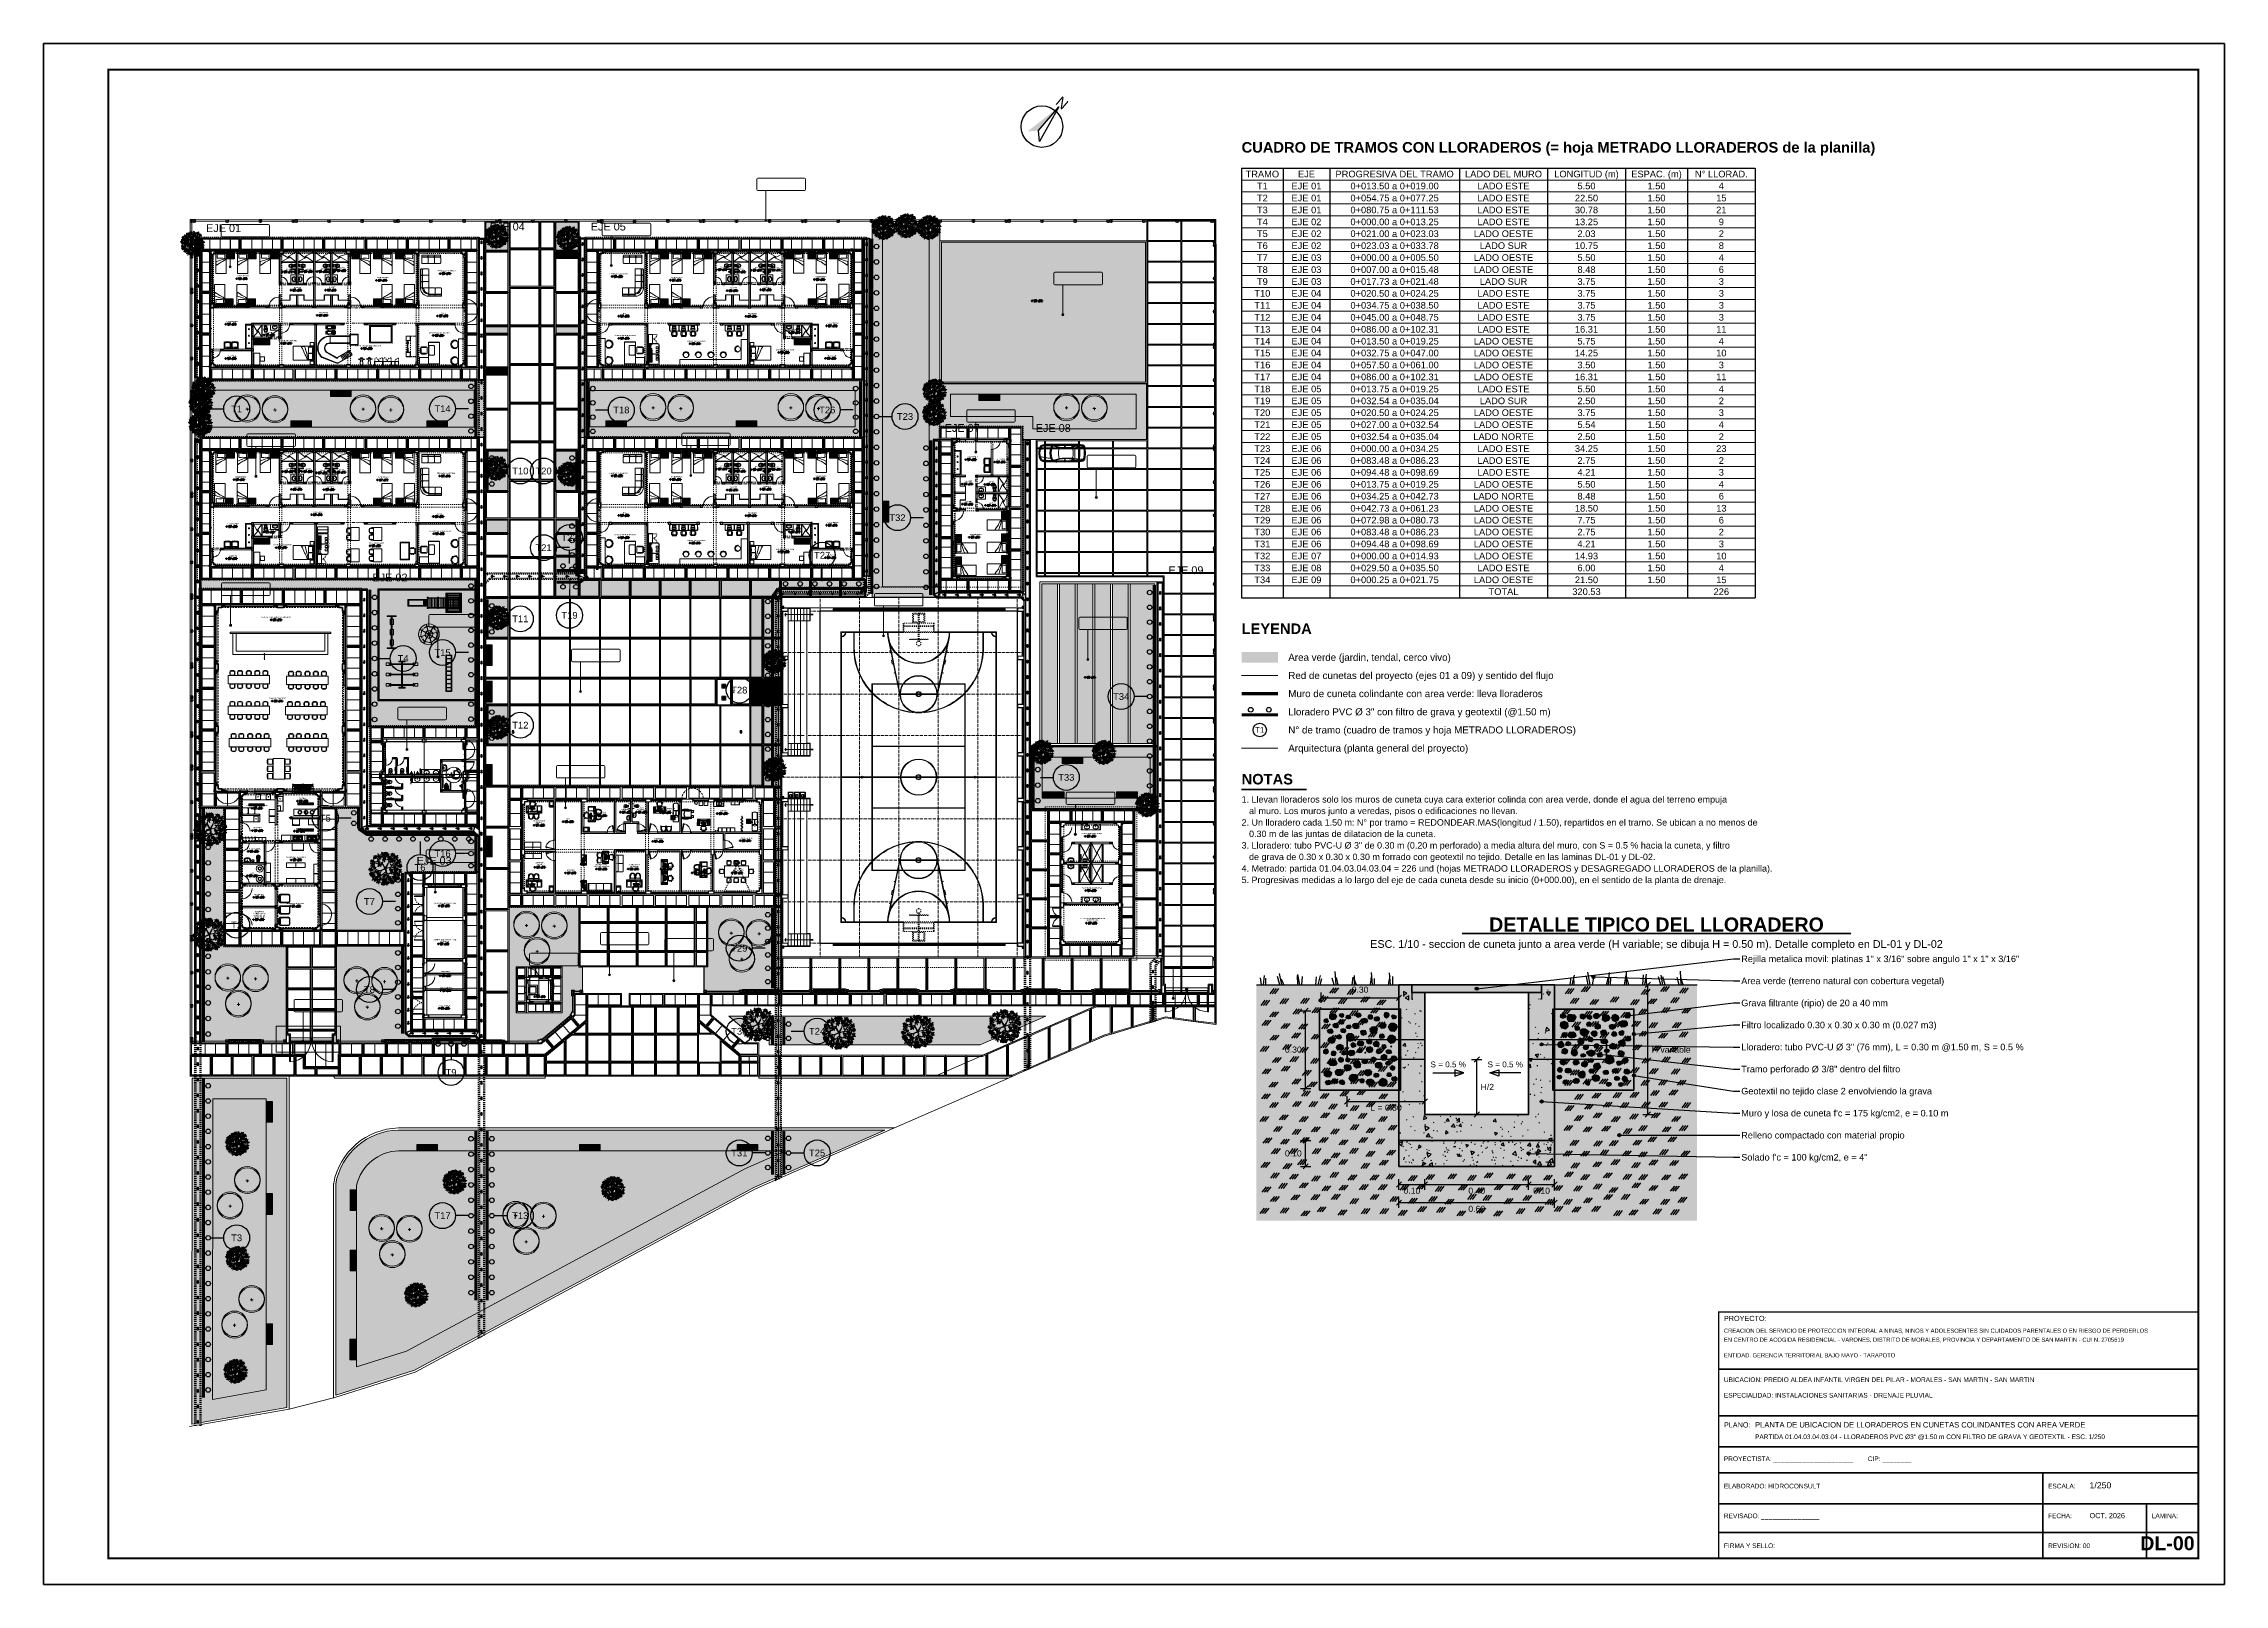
# Model space of a CAD drawing. Header units: metres. Extents: x 349703 to 349913, y 9282546 to 9282694.
import ezdxf
from ezdxf.enums import TextEntityAlignment as Align

# ---------------------------------------------------------------- set-up
doc = ezdxf.new("R2010")
doc.units = ezdxf.units.M
doc.header["$LTSCALE"] = 0.25
for name, pattern in [('01 nivel$0$HIDDEN2', [0.1875, 0.125, -0.0625]), ('B. SUM 2$0$HIDDEN', [0.375, 0.25, -0.125]), ('CONTINUA', [0]), ('DASHDOT', [3.556, 2.54, -0.508, 0, -0.508]), ('DASHED', [1.524, 1.27, -0.254]), ('DASHED2', [0.762, 0.635, -0.127]), ('EJE', [20, 15, -2.5, 0, -2.5]), ('HIDDEN', [0.375, 0.25, -0.125]), ('RAYADA', [0.5, 0.25, -0.25])]:
    doc.linetypes.add(name, pattern=pattern)
for name, color, linetype, lineweight in [('.', 7, 'Continuous', 0), ('0_ CUNETAS', 160, 'Continuous', 5), ('0_PROYECCIONES 1', 1, 'DASHED2', 0), ('0_VANOS', 30, 'Continuous', 9), ('AREA-VERDE', 3, 'CONTINUOUS', 9), ('ARQ-FONDO', 253, 'CONTINUOUS', 9), ('COTAS', 94, 'CONTINUOUS', 18), ('CUNETAS-RED', 5, 'CONTINUOUS', 18), ('EJE-TEXTO', 5, 'CONTINUOUS', 25), ('GRILLA', 9, 'CONTINUOUS', 13), ('LLORAD-SIMB', 1, 'CONTINUOUS', 25), ('LLORAD-TEXTO', 1, 'CONTINUOUS', 25), ('LLORAD-TRAMO', 1, 'CONTINUOUS', 70), ('MARCO', 7, 'CONTINUOUS', 50), ('PUERTAS', 40, 'Continuous', 20), ('PUERTAS CESAR', 252, 'Continuous', 13), ('ROTULO', 7, 'CONTINUOUS', 35), ('TITULOS', 160, 'CONTINUOUS', 35), ('TRAZO', 2, 'Continuous', 13)]:
    doc.layers.add(name, color=color, linetype=linetype, lineweight=lineweight)
for name, color, linetype in [('LEY-COTA', 94, 'Continuous'), ('LEY-RELLENO', 8, 'Continuous'), ('LEY-SIMBOLO', 7, 'Continuous'), ('LEY-TEXTO', 7, 'Continuous'), ('ROTULO-TEXTO', 7, 'CONTINUOUS'), ('TEXTOS', 7, 'CONTINUOUS'), ('TEXTOS-NOTAS', 7, 'CONTINUOUS')]:
    doc.layers.add(name, color=color, linetype=linetype)
doc.styles.add('ARIAL', font='arial.ttf')
doc.styles.add('MOYO2', font='arialbd.ttf', dxfattribs={"width": 1.2})
doc.styles.get("Standard").update_dxf_attribs({"font": 'arial.ttf'})
doc.styles.add('TIPO ROMANS', font='romans.shx')
doc.styles.add('TITULOS', font='arialbd.ttf')
doc.styles.add('TM-DIM', font='romans.shx')

# ---------------------------------------------------------------- blocks, each defined once
blk = doc.blocks.new('CAMINO POZO')
at = {"layer": 'ARQ-FONDO', "lineweight": 0, "elevation": 210.14}
blk.add_lwpolyline([(349942.78, 9282603.74), (349942.9, 9282603.74), (349942.9, 9282602.99), (349947.2, 9282602.99), (349947.2, 9282603.74), (349947.45, 9282603.74), (349947.45, 9282602.99), (349947.87, 9282602.99), (349947.87, 9282677.54), (349941.19, 9282677.54), (349941.19, 9282656.33), (349930.53, 9282656.33), (349930.53, 9282643.12), (349942.78, 9282643.12), (349942.78, 9282603.74)], dxfattribs=at)
blk.add_lwpolyline([(349942.88, 9282603.84), (349943, 9282603.84), (349943, 9282603.09), (349947.1, 9282603.09), (349947.1, 9282603.84), (349947.55, 9282603.84), (349947.55, 9282603.09), (349947.77, 9282603.09), (349947.77, 9282677.44), (349941.29, 9282677.44), (349941.29, 9282656.23), (349930.63, 9282656.23), (349930.63, 9282643.22), (349942.88, 9282643.22)], close=True, dxfattribs=at)
at = {"layer": 'ARQ-FONDO', "elevation": 210.14}
for points in [[(349941.29, 9282677.44), (349944.48, 9282677.44), (349944.48, 9282675.54), (349941.29, 9282675.54)], [(349944.58, 9282677.44), (349947.77, 9282677.44), (349947.77, 9282675.54), (349944.58, 9282675.54)], [(349941.29, 9282675.44), (349944.48, 9282675.44), (349944.48, 9282673.54), (349941.29, 9282673.54)], [(349944.58, 9282675.44), (349947.77, 9282675.44), (349947.77, 9282673.54), (349944.58, 9282673.54)], [(349941.29, 9282673.44), (349944.48, 9282673.44), (349944.48, 9282671.54), (349941.29, 9282671.54)], [(349944.58, 9282673.44), (349947.77, 9282673.44), (349947.77, 9282671.54), (349944.58, 9282671.54)], [(349941.29, 9282671.44), (349944.48, 9282671.44), (349944.48, 9282669.54), (349941.29, 9282669.54)], [(349944.58, 9282671.44), (349947.77, 9282671.44), (349947.77, 9282669.54), (349944.58, 9282669.54)], [(349941.29, 9282669.44), (349944.48, 9282669.44), (349944.48, 9282667.54), (349941.29, 9282667.54)], [(349944.58, 9282669.44), (349947.77, 9282669.44), (349947.77, 9282667.54), (349944.58, 9282667.54)], [(349941.29, 9282667.44), (349944.48, 9282667.44), (349944.48, 9282665.54), (349941.29, 9282665.54)], [(349944.58, 9282667.44), (349947.77, 9282667.44), (349947.77, 9282665.54), (349944.58, 9282665.54)], [(349941.29, 9282665.44), (349944.48, 9282665.44), (349944.48, 9282663.54), (349941.29, 9282663.54)], [(349944.58, 9282665.44), (349947.77, 9282665.44), (349947.77, 9282663.54), (349944.58, 9282663.54)], [(349941.29, 9282663.44), (349944.48, 9282663.44), (349944.48, 9282661.54), (349941.29, 9282661.54)], [(349944.58, 9282663.44), (349947.77, 9282663.44), (349947.77, 9282661.54), (349944.58, 9282661.54)], [(349941.29, 9282661.44), (349944.48, 9282661.44), (349944.48, 9282659.54), (349941.29, 9282659.54)], [(349944.58, 9282661.44), (349947.77, 9282661.44), (349947.77, 9282659.54), (349944.58, 9282659.54)], [(349941.29, 9282659.44), (349944.48, 9282659.44), (349944.48, 9282657.54), (349941.29, 9282657.54)], [(349941.29, 9282657.44), (349944.48, 9282657.44), (349944.48, 9282655.54), (349941.29, 9282655.54)], [(349944.58, 9282659.44), (349947.77, 9282659.44), (349947.77, 9282657.54), (349944.58, 9282657.54)], [(349944.58, 9282657.44), (349947.77, 9282657.44), (349947.77, 9282655.54), (349944.58, 9282655.54)], [(349930.63, 9282656.23), (349931.33, 9282656.23), (349931.33, 9282655.54), (349930.63, 9282655.54)], [(349930.63, 9282655.44), (349931.33, 9282655.44), (349931.33, 9282653.54), (349930.63, 9282653.54)], [(349931.43, 9282656.23), (349934.62, 9282656.23), (349934.62, 9282655.54), (349931.43, 9282655.54)], [(349931.43, 9282655.44), (349934.62, 9282655.44), (349934.62, 9282653.54), (349931.43, 9282653.54)], [(349934.72, 9282656.23), (349937.9, 9282656.23), (349937.9, 9282655.54), (349934.72, 9282655.54)], [(349934.72, 9282655.44), (349937.9, 9282655.44), (349937.9, 9282653.54), (349934.72, 9282653.54)], [(349938, 9282656.23), (349941.19, 9282656.23), (349941.19, 9282655.54), (349938, 9282655.54)], [(349938, 9282655.44), (349941.19, 9282655.44), (349941.19, 9282653.54), (349938, 9282653.54)], [(349941.29, 9282655.44), (349944.48, 9282655.44), (349944.48, 9282653.54), (349941.29, 9282653.54)], [(349944.58, 9282655.44), (349947.77, 9282655.44), (349947.77, 9282653.54), (349944.58, 9282653.54)], [(349930.63, 9282653.44), (349931.33, 9282653.44), (349931.33, 9282651.54), (349930.63, 9282651.54)], [(349931.43, 9282653.44), (349934.62, 9282653.44), (349934.62, 9282651.54), (349931.43, 9282651.54)], [(349934.72, 9282653.44), (349937.9, 9282653.44), (349937.9, 9282651.54), (349934.72, 9282651.54)], [(349938, 9282653.44), (349941.19, 9282653.44), (349941.19, 9282651.54), (349938, 9282651.54)], [(349941.29, 9282653.44), (349944.48, 9282653.44), (349944.48, 9282651.54), (349941.29, 9282651.54)], [(349944.58, 9282653.44), (349947.77, 9282653.44), (349947.77, 9282651.54), (349944.58, 9282651.54)], [(349930.63, 9282651.44), (349931.33, 9282651.44), (349931.33, 9282649.54), (349930.63, 9282649.54)], [(349931.43, 9282651.44), (349934.62, 9282651.44), (349934.62, 9282649.54), (349931.43, 9282649.54)], [(349934.72, 9282651.44), (349937.9, 9282651.44), (349937.9, 9282649.54), (349934.72, 9282649.54)], [(349938, 9282651.44), (349941.19, 9282651.44), (349941.19, 9282649.54), (349938, 9282649.54)], [(349941.29, 9282651.44), (349944.48, 9282651.44), (349944.48, 9282649.54), (349941.29, 9282649.54)], [(349944.58, 9282651.44), (349947.77, 9282651.44), (349947.77, 9282649.54), (349944.58, 9282649.54)], [(349930.63, 9282649.44), (349931.33, 9282649.44), (349931.33, 9282647.54), (349930.63, 9282647.54)], [(349931.43, 9282649.44), (349934.62, 9282649.44), (349934.62, 9282647.54), (349931.43, 9282647.54)], [(349934.72, 9282649.44), (349937.9, 9282649.44), (349937.9, 9282647.54), (349934.72, 9282647.54)], [(349938, 9282649.44), (349941.19, 9282649.44), (349941.19, 9282647.54), (349938, 9282647.54)], [(349941.29, 9282649.44), (349944.48, 9282649.44), (349944.48, 9282647.54), (349941.29, 9282647.54)], [(349944.58, 9282649.44), (349947.77, 9282649.44), (349947.77, 9282647.54), (349944.58, 9282647.54)], [(349930.63, 9282647.44), (349931.33, 9282647.44), (349931.33, 9282645.54), (349930.63, 9282645.54)], [(349931.43, 9282647.44), (349934.62, 9282647.44), (349934.62, 9282645.54), (349931.43, 9282645.54)], [(349934.72, 9282647.44), (349937.9, 9282647.44), (349937.9, 9282645.54), (349934.72, 9282645.54)], [(349938, 9282647.44), (349941.19, 9282647.44), (349941.19, 9282645.54), (349938, 9282645.54)], [(349941.29, 9282647.44), (349944.48, 9282647.44), (349944.48, 9282645.54), (349941.29, 9282645.54)], [(349944.58, 9282647.44), (349947.77, 9282647.44), (349947.77, 9282645.54), (349944.58, 9282645.54)], [(349930.63, 9282645.44), (349931.33, 9282645.44), (349931.33, 9282643.54), (349930.63, 9282643.54)], [(349931.43, 9282645.44), (349934.62, 9282645.44), (349934.62, 9282643.54), (349931.43, 9282643.54)], [(349934.72, 9282645.44), (349937.9, 9282645.44), (349937.9, 9282643.54), (349934.72, 9282643.54)], [(349938, 9282645.44), (349941.19, 9282645.44), (349941.19, 9282643.54), (349938, 9282643.54)], [(349941.29, 9282645.44), (349944.48, 9282645.44), (349944.48, 9282643.54), (349941.29, 9282643.54)], [(349944.58, 9282645.44), (349947.77, 9282645.44), (349947.77, 9282643.54), (349944.58, 9282643.54)], [(349930.63, 9282643.44), (349931.33, 9282643.44), (349931.33, 9282643.22), (349930.63, 9282643.22)], [(349931.43, 9282643.44), (349934.62, 9282643.44), (349934.62, 9282643.22), (349931.43, 9282643.22)], [(349934.72, 9282643.44), (349937.9, 9282643.44), (349937.9, 9282643.22), (349934.72, 9282643.22)], [(349938, 9282643.44), (349941.19, 9282643.44), (349941.19, 9282643.22), (349938, 9282643.22)], [(349944.58, 9282643.44), (349947.77, 9282643.44), (349947.77, 9282641.54), (349944.58, 9282641.54)], [(349942.88, 9282641.44), (349944.48, 9282641.44), (349944.48, 9282639.54), (349942.88, 9282639.54)], [(349944.58, 9282641.44), (349947.77, 9282641.44), (349947.77, 9282639.54), (349944.58, 9282639.54)], [(349942.88, 9282639.44), (349944.48, 9282639.44), (349944.48, 9282637.54), (349942.88, 9282637.54)], [(349944.58, 9282639.44), (349947.77, 9282639.44), (349947.77, 9282637.54), (349944.58, 9282637.54)], [(349942.88, 9282637.44), (349944.48, 9282637.44), (349944.48, 9282635.54), (349942.88, 9282635.54)], [(349944.58, 9282637.44), (349947.77, 9282637.44), (349947.77, 9282635.54), (349944.58, 9282635.54)], [(349942.88, 9282635.44), (349944.48, 9282635.44), (349944.48, 9282633.54), (349942.88, 9282633.54)], [(349944.58, 9282635.44), (349947.77, 9282635.44), (349947.77, 9282633.54), (349944.58, 9282633.54)], [(349942.88, 9282633.44), (349944.48, 9282633.44), (349944.48, 9282631.54), (349942.88, 9282631.54)], [(349944.58, 9282633.44), (349947.77, 9282633.44), (349947.77, 9282631.54), (349944.58, 9282631.54)], [(349942.88, 9282631.44), (349944.48, 9282631.44), (349944.48, 9282629.54), (349942.88, 9282629.54)], [(349944.58, 9282631.44), (349947.77, 9282631.44), (349947.77, 9282629.54), (349944.58, 9282629.54)], [(349942.88, 9282629.44), (349944.48, 9282629.44), (349944.48, 9282627.54), (349942.88, 9282627.54)], [(349944.58, 9282629.44), (349947.77, 9282629.44), (349947.77, 9282627.54), (349944.58, 9282627.54)], [(349942.88, 9282627.44), (349944.48, 9282627.44), (349944.48, 9282625.54), (349942.88, 9282625.54)], [(349944.58, 9282627.44), (349947.77, 9282627.44), (349947.77, 9282625.54), (349944.58, 9282625.54)], [(349942.88, 9282625.44), (349944.48, 9282625.44), (349944.48, 9282623.54), (349942.88, 9282623.54)], [(349944.58, 9282625.44), (349947.77, 9282625.44), (349947.77, 9282623.54), (349944.58, 9282623.54)], [(349942.88, 9282623.44), (349944.48, 9282623.44), (349944.48, 9282621.54), (349942.88, 9282621.54)], [(349944.58, 9282623.44), (349947.77, 9282623.44), (349947.77, 9282621.54), (349944.58, 9282621.54)], [(349942.88, 9282621.44), (349944.48, 9282621.44), (349944.48, 9282619.54), (349942.88, 9282619.54)], [(349944.58, 9282621.44), (349947.77, 9282621.44), (349947.77, 9282619.54), (349944.58, 9282619.54)], [(349942.88, 9282619.44), (349944.48, 9282619.44), (349944.48, 9282617.54), (349942.88, 9282617.54)], [(349942.88, 9282617.44), (349944.48, 9282617.44), (349944.48, 9282615.54), (349942.88, 9282615.54)], [(349944.58, 9282619.44), (349947.77, 9282619.44), (349947.77, 9282617.54), (349944.58, 9282617.54)], [(349944.58, 9282617.44), (349947.77, 9282617.44), (349947.77, 9282615.54), (349944.58, 9282615.54)], [(349942.88, 9282615.44), (349944.48, 9282615.44), (349944.48, 9282613.54), (349942.88, 9282613.54)], [(349944.58, 9282615.44), (349947.77, 9282615.44), (349947.77, 9282613.54), (349944.58, 9282613.54)], [(349942.88, 9282613.44), (349944.48, 9282613.44), (349944.48, 9282611.54), (349942.88, 9282611.54)], [(349944.58, 9282613.44), (349947.77, 9282613.44), (349947.77, 9282611.54), (349944.58, 9282611.54)], [(349942.88, 9282611.44), (349944.48, 9282611.44), (349944.48, 9282609.54), (349942.88, 9282609.54)], [(349944.58, 9282611.44), (349947.77, 9282611.44), (349947.77, 9282609.54), (349944.58, 9282609.54)], [(349942.88, 9282609.44), (349944.48, 9282609.44), (349944.48, 9282607.54), (349942.88, 9282607.54)], [(349944.58, 9282609.44), (349947.77, 9282609.44), (349947.77, 9282607.54), (349944.58, 9282607.54)], [(349942.88, 9282607.44), (349944.48, 9282607.44), (349944.48, 9282605.54), (349942.88, 9282605.54)], [(349944.58, 9282607.44), (349947.77, 9282607.44), (349947.77, 9282605.54), (349944.58, 9282605.54)]]:
    blk.add_lwpolyline(points, close=True, dxfattribs=at)
for points in [[(349941.29, 9282643.44), (349944.48, 9282643.44), (349944.48, 9282641.54), (349942.88, 9282641.54), (349942.88, 9282643.22), (349941.29, 9282643.22), (349941.29, 9282643.44)], [(349942.88, 9282605.44), (349944.48, 9282605.44), (349944.48, 9282603.09), (349943, 9282603.09), (349943, 9282603.84), (349942.88, 9282603.84), (349942.88, 9282605.44)], [(349944.58, 9282605.44), (349947.77, 9282605.44)], [(349944.58, 9282605.44), (349944.58, 9282603.09), (349947.1, 9282603.09), (349947.1, 9282603.84), (349947.55, 9282603.84), (349947.55, 9282603.09), (349947.77, 9282603.09), (349947.77, 9282605.44)]]:
    blk.add_lwpolyline(points, dxfattribs=at)
blk = doc.blocks.new('55')
at = {"layer": 'ARQ-FONDO', "lineweight": 0, "elevation": 0}
for points in [[(349944.17, 9282594.99), (349944.17, 9282596.99), (349955.19, 9282596.99), (349955.19, 9282595.82), (349958.54, 9282595.82), (349958.54, 9282596.99), (349978.41, 9282596.99), (349978.41, 9282594.99)], [(349944.19, 9282595.01), (349944.19, 9282596.97), (349955.17, 9282596.97), (349955.17, 9282595.8), (349958.56, 9282595.8), (349958.56, 9282596.97), (349978.41, 9282596.97), (349978.41, 9282595.01)]]:
    blk.add_lwpolyline(points, close=True, dxfattribs=at)
at = {"layer": 'ARQ-FONDO', "elevation": 0}
for points in [[(349944.19, 9282596.97), (349946.19, 9282596.97), (349946.19, 9282595.01), (349944.19, 9282595.01)], [(349944.29, 9282596.87), (349946.09, 9282596.87), (349946.09, 9282595.11), (349944.29, 9282595.11)], [(349946.21, 9282596.97), (349948.21, 9282596.97), (349948.21, 9282595.01), (349946.21, 9282595.01)], [(349946.31, 9282596.87), (349948.11, 9282596.87), (349948.11, 9282595.11), (349946.31, 9282595.11)], [(349948.23, 9282596.97), (349950.23, 9282596.97), (349950.23, 9282595.01), (349948.23, 9282595.01)], [(349948.33, 9282596.87), (349950.13, 9282596.87), (349950.13, 9282595.11), (349948.33, 9282595.11)], [(349950.25, 9282596.97), (349952.25, 9282596.97), (349952.25, 9282595.01), (349950.25, 9282595.01)], [(349950.35, 9282596.87), (349952.15, 9282596.87), (349952.15, 9282595.11), (349950.35, 9282595.11)], [(349952.27, 9282596.97), (349954.27, 9282596.97), (349954.27, 9282595.01), (349952.27, 9282595.01)], [(349952.37, 9282596.87), (349954.17, 9282596.87), (349954.17, 9282595.11), (349952.37, 9282595.11)], [(349954.39, 9282596.87), (349955.07, 9282596.87), (349955.07, 9282595.7), (349956.19, 9282595.7), (349956.19, 9282595.11), (349954.39, 9282595.11)], [(349958.56, 9282596.97), (349960.56, 9282596.97), (349960.56, 9282595.01), (349958.56, 9282595.01)], [(349958.66, 9282596.87), (349960.46, 9282596.87), (349960.46, 9282595.11), (349958.66, 9282595.11)], [(349960.58, 9282596.97), (349962.58, 9282596.97), (349962.58, 9282595.01), (349960.58, 9282595.01)], [(349960.68, 9282596.87), (349962.48, 9282596.87), (349962.48, 9282595.11), (349960.68, 9282595.11)], [(349962.6, 9282596.97), (349964.6, 9282596.97), (349964.6, 9282595.01), (349962.6, 9282595.01)], [(349962.7, 9282596.87), (349964.5, 9282596.87), (349964.5, 9282595.11), (349962.7, 9282595.11)], [(349964.62, 9282596.97), (349966.62, 9282596.97), (349966.62, 9282595.01), (349964.62, 9282595.01)], [(349964.72, 9282596.87), (349966.52, 9282596.87), (349966.52, 9282595.11), (349964.72, 9282595.11)], [(349966.64, 9282596.97), (349968.64, 9282596.97), (349968.64, 9282595.01), (349966.64, 9282595.01)], [(349966.74, 9282596.87), (349968.54, 9282596.87), (349968.54, 9282595.11), (349966.74, 9282595.11)], [(349968.66, 9282596.97), (349970.66, 9282596.97), (349970.66, 9282595.01), (349968.66, 9282595.01)], [(349968.76, 9282596.87), (349970.56, 9282596.87), (349970.56, 9282595.11), (349968.76, 9282595.11)], [(349970.68, 9282596.97), (349972.68, 9282596.97), (349972.68, 9282595.01), (349970.68, 9282595.01)], [(349970.78, 9282596.87), (349972.58, 9282596.87), (349972.58, 9282595.11), (349970.78, 9282595.11)], [(349972.7, 9282596.97), (349974.7, 9282596.97), (349974.7, 9282595.01), (349972.7, 9282595.01)], [(349972.8, 9282596.87), (349974.6, 9282596.87), (349974.6, 9282595.11), (349972.8, 9282595.11)], [(349974.72, 9282596.97), (349976.72, 9282596.97), (349976.72, 9282595.01), (349974.72, 9282595.01)], [(349974.82, 9282596.87), (349976.62, 9282596.87), (349976.62, 9282595.11), (349974.82, 9282595.11)], [(349976.74, 9282596.97), (349978.41, 9282596.97), (349978.41, 9282595.01), (349976.74, 9282595.01)], [(349976.84, 9282596.87), (349978.31, 9282596.87), (349978.31, 9282595.11), (349976.84, 9282595.11)], [(349956.31, 9282595.8), (349958.54, 9282595.8), (349958.54, 9282595.01), (349956.31, 9282595.01)], [(349956.41, 9282595.7), (349958.44, 9282595.7), (349958.44, 9282595.11), (349956.41, 9282595.11)]]:
    blk.add_lwpolyline(points, close=True, dxfattribs=at)
blk.add_lwpolyline([(349954.29, 9282596.97), (349955.17, 9282596.97), (349955.17, 9282595.8), (349956.29, 9282595.8), (349956.29, 9282595.01), (349954.29, 9282595.01), (349954.29, 9282596.97)], dxfattribs=at)
blk = doc.blocks.new('Barandilla - Barandilla-4344414-PLANTA GENERAL')
at = {"layer": 'ARQ-FONDO'}
for p, q in [((5.51, 28.22), (5.54, 28.22)), ((5.51, 26.17), (5.51, 28.22)), ((5.54, 26.17), (5.54, 28.22)), ((5.54, 26.17), (5.51, 26.17))]:
    blk.add_line(p, q, dxfattribs=at)
blk.add_arc((5.53, 28.22), 0.0191, 0, 180, dxfattribs=at)
blk = doc.blocks.new('arcos')
at = {"layer": 'ARQ-FONDO', "linetype": 'HIDDEN', "lineweight": 20, "ltscale": 0.8}
for p, q in [((-10.1, -39.44), (-10.1, -37.64)), ((-10.05, -37.64), (-10.1, -37.64)), ((-10.05, -37.64), (-10.05, -39.44)), ((-11.6, -38.49), (-10.1, -38.49)), ((-10.1, -38.59), (-11.6, -38.59)), ((-10.1, -38.49), (-10.1, -38.59)), ((-10.05, -39.44), (-10.1, -39.44)), ((-9.86, -38.44), (-10.05, -38.44)), ((-10.05, -38.64), (-9.86, -38.64))]:
    blk.add_line(p, q, dxfattribs=at)
for points in [[(-10.73, -40.03), (-11.64, -40.04), (-11.64, -37.04), (-10.73, -37.03)], [(-10.81, -39.96), (-11.31, -39.96), (-11.31, -37.11), (-10.81, -37.11)], [(-12.6, -37.94), (-11.65, -37.94), (-11.65, -39.14), (-12.6, -39.14)], [(-12.6, -38.49), (-11.75, -38.49), (-11.75, -38.59), (-12.6, -38.59)], [(-11.75, -39.04), (-12.5, -39.04), (-12.5, -38.04), (-11.75, -38.04)]]:
    blk.add_lwpolyline(points, close=True, dxfattribs=at)
blk.add_lwpolyline([(-11.64, -39.96), (-11.39, -39.96), (-11.39, -37.11), (-11.64, -37.11)], dxfattribs=at)
for start, end in [(0, 180), (180, 0)]:
    blk.add_arc((-9.67, -38.54), 0.217, start, end, dxfattribs=at)
blk = doc.blocks.new('BARAMDA Y TACHO')
at = {"layer": 'ARQ-FONDO'}
for p, q in [((-46.94, 3.8), (-46.94, 3.78)), ((-46.94, 3.78), (-42.94, 3.78)), ((-42.94, 3.8), (-42.94, 3.78)), ((-42.29, 3.78), (-42.29, 3.8)), ((-42.29, 3.78), (-38.29, 3.78)), ((-38.29, 3.78), (-38.29, 3.8)), ((-37.64, 3.8), (-37.64, 3.78)), ((-37.64, 3.78), (-33.64, 3.78)), ((-33.64, 3.8), (-33.64, 3.78)), ((-33.11, 3.22), (-33.11, 2.85)), ((-33.11, 2.85), (-33.11, 3.21)), ((-33.11, 2.62), (-33.11, 2.25)), ((-33.11, 2.25), (-33.11, 2.61)), ((-33.09, 3.21), (-33.09, 2.85)), ((-33.09, 2.61), (-33.09, 2.25)), ((-33.05, 3.27), (-32.65, 3.27)), ((-32.65, 3.25), (-33.05, 3.25)), ((-33.05, 2.82), (-32.65, 2.82)), ((-32.65, 2.8), (-33.05, 2.8)), ((-33.05, 2.67), (-32.65, 2.67)), ((-32.65, 2.65), (-33.05, 2.65)), ((-33.05, 2.22), (-32.65, 2.22)), ((-32.65, 2.2), (-33.05, 2.2)), ((-33.05, 2.11), (-32.65, 2.11)), ((-32.57, 3.28), (-33.04, 3.28)), ((-33.04, 2.78), (-32.57, 2.78)), ((-32.57, 2.68), (-33.04, 2.68)), ((-33.04, 2.18), (-32.57, 2.18)), ((-32.57, 2.12), (-33.04, 2.12)), ((-33.02, 2.96), (-33.02, 3.1)), ((-33.02, 2.36), (-33.02, 2.5)), ((-33.01, 3.1), (-33.01, 2.96)), ((-33.01, 2.5), (-33.01, 2.36)), ((-32.99, 3.14), (-32.82, 3.14)), ((-32.82, 3.12), (-32.99, 3.12)), ((-32.99, 2.95), (-32.82, 2.95)), ((-32.82, 2.93), (-32.99, 2.93)), ((-32.99, 2.54), (-32.82, 2.54)), ((-32.82, 2.52), (-32.99, 2.52)), ((-32.99, 2.35), (-32.82, 2.35)), ((-32.82, 2.33), (-32.99, 2.33)), ((-32.8, 2.96), (-32.8, 3.1)), ((-32.8, 2.36), (-32.8, 2.5)), ((-32.79, 3.1), (-32.79, 2.96)), ((-32.79, 2.5), (-32.79, 2.36)), ((-32.58, 2.89), (-32.58, 3.18)), ((-32.58, 2.29), (-32.58, 2.58)), ((-32.56, 3.18), (-32.56, 2.89)), ((-32.56, 2.58), (-32.56, 2.29)), ((-32.55, 2.81), (-32.55, 3.26)), ((-32.55, 2.21), (-32.55, 2.66)), ((-28.59, 3.78), (-28.59, 3.8)), ((-28.59, 3.78), (-24.59, 3.78)), ((-24.59, 3.78), (-24.59, 3.8)), ((-23.94, 3.8), (-23.94, 3.78)), ((-23.94, 3.78), (-19.94, 3.78)), ((-19.94, 3.8), (-19.94, 3.78)), ((-19.29, 3.78), (-19.29, 3.8)), ((-19.29, 3.78), (-15.29, 3.78)), ((-15.29, 3.78), (-15.29, 3.8)), ((-33.11, 2.06), (-33.11, 1.69)), ((-33.11, 1.69), (-33.11, 2.05)), ((-33.09, 2.05), (-33.09, 1.69)), ((-32.65, 2.09), (-33.05, 2.09)), ((-33.05, 1.66), (-32.65, 1.66)), ((-32.65, 1.64), (-33.05, 1.64)), ((-33.04, 1.62), (-32.57, 1.62)), ((-33.02, 1.8), (-33.02, 1.94)), ((-33.01, 1.94), (-33.01, 1.8)), ((-32.99, 1.98), (-32.82, 1.98)), ((-32.82, 1.96), (-32.99, 1.96)), ((-32.99, 1.79), (-32.82, 1.79)), ((-32.82, 1.77), (-32.99, 1.77)), ((-32.8, 1.8), (-32.8, 1.94)), ((-32.79, 1.94), (-32.79, 1.8)), ((-32.58, 1.73), (-32.58, 2.02)), ((-32.56, 2.02), (-32.56, 1.73)), ((-32.55, 1.65), (-32.55, 2.1))]:
    blk.add_line(p, q, dxfattribs=at)
for points in [[(-47.02, 3.85), (-42.85, 3.85, -1), (-42.85, 3.8), (-47.02, 3.8, -1)], [(-42.37, 3.85), (-38.2, 3.85, -1), (-38.2, 3.8), (-42.37, 3.8, -1)], [(-37.72, 3.85), (-33.55, 3.85, -1), (-33.55, 3.8), (-37.72, 3.8, -1)], [(-28.67, 3.85), (-24.5, 3.85, -1), (-24.5, 3.8), (-28.67, 3.8, -1)], [(-24.02, 3.85), (-19.85, 3.85, -1), (-19.85, 3.8), (-24.02, 3.8, -1)], [(-19.37, 3.85), (-15.2, 3.85, -1), (-15.2, 3.8), (-19.37, 3.8, -1)]]:
    blk.add_lwpolyline(points, format="xyb", close=True, dxfattribs=at)
for centre, radius, start, end in [((-33.04, 3.22), 0.0635, 90, 180), ((-33.05, 3.21), 0.0572, 90, 180), ((-33.04, 2.85), 0.0635, 180, 270), ((-33.05, 2.85), 0.0571, 180, 270), ((-33.04, 2.62), 0.0635, 90, 180), ((-33.05, 2.61), 0.0572, 90, 180), ((-33.04, 2.25), 0.0635, 180, 270), ((-33.05, 2.25), 0.0571, 180, 270), ((-33.04, 2.06), 0.0635, 90, 180), ((-33.05, 2.05), 0.0572, 90, 180), ((-33.05, 3.21), 0.0381, 90, 180), ((-33.05, 2.85), 0.0381, 180, 270), ((-33.05, 2.61), 0.0381, 90, 180), ((-33.05, 2.25), 0.0381, 180, 270), ((-32.99, 3.1), 0.0317, 90, 180), ((-32.99, 2.96), 0.0317, 180, 270), ((-32.99, 2.5), 0.0317, 90, 180), ((-32.99, 2.36), 0.0317, 180, 270), ((-32.99, 3.1), 0.0191, 90, 180), ((-32.99, 2.96), 0.019, 180, 270), ((-32.99, 2.5), 0.0191, 90, 180), ((-32.99, 2.36), 0.019, 180, 270), ((-32.82, 3.1), 0.0317, 360, 90), ((-32.82, 3.1), 0.019, 360, 90), ((-32.82, 2.96), 0.0317, 270, 360), ((-32.82, 2.96), 0.019, 270, 360), ((-32.82, 2.5), 0.0317, 360, 90), ((-32.82, 2.5), 0.019, 360, 90), ((-32.82, 2.36), 0.0317, 270, 360), ((-32.82, 2.36), 0.019, 270, 360), ((-32.65, 3.18), 0.0889, 360, 90), ((-32.65, 3.18), 0.0698, 360, 90), ((-32.65, 2.89), 0.0889, 270, 360), ((-32.65, 2.89), 0.0699, 270, 360), ((-32.65, 2.58), 0.0889, 360, 90), ((-32.65, 2.58), 0.0698, 360, 90), ((-32.65, 2.29), 0.0889, 270, 360), ((-32.65, 2.29), 0.0699, 270, 360), ((-32.65, 2.02), 0.0889, 360, 90), ((-32.57, 3.26), 0.0254, 360, 90), ((-32.57, 2.81), 0.0254, 270, 360), ((-32.57, 2.66), 0.0254, 360, 90), ((-32.57, 2.21), 0.0254, 270, 360), ((-32.57, 2.1), 0.0254, 360, 90), ((-33.04, 1.69), 0.0635, 180, 270), ((-33.05, 1.69), 0.0571, 180, 270), ((-33.05, 2.05), 0.0381, 90, 180), ((-33.05, 1.69), 0.0381, 180, 270), ((-32.99, 1.94), 0.0317, 90, 180), ((-32.99, 1.8), 0.0317, 180, 270), ((-32.99, 1.94), 0.0191, 90, 180), ((-32.99, 1.8), 0.019, 180, 270), ((-32.82, 1.94), 0.0317, 360, 90), ((-32.82, 1.94), 0.019, 360, 90), ((-32.82, 1.8), 0.0317, 270, 360), ((-32.82, 1.8), 0.019, 270, 360), ((-32.65, 2.02), 0.0698, 360, 90), ((-32.65, 1.73), 0.0889, 270, 360), ((-32.65, 1.73), 0.0699, 270, 360), ((-32.57, 1.65), 0.0254, 270, 360)]:
    blk.add_arc(centre, radius, start, end, dxfattribs=at)
blk = doc.blocks.new('LINEAS DE COLOR NEGRO')
at = {"layer": 'ARQ-FONDO', "lineweight": 0}
for p, q in [((-0.38, -13.55), (-0.38, -12.27)), ((-0.38, -12.27), (31.67, -12.27)), ((31.65, -12.3), (-0.35, -12.3)), ((-0.35, -12.3), (-0.35, -31.3)), ((31.65, -31.3), (31.65, -12.3)), ((31.67, -12.27), (31.67, -13.55)), ((1.65, -14.3), (29.65, -14.3)), ((1.65, -20.3), (1.65, -14.3)), ((2.1, -14.35), (1.7, -14.35)), ((1.7, -14.35), (1.7, -14.75)), ((15.62, -14.35), (2.15, -14.35)), ((15.62, -21.55), (15.62, -14.35)), ((29.15, -14.35), (15.67, -14.35)), ((15.67, -14.35), (15.67, -21.55)), ((29.6, -14.35), (29.2, -14.35)), ((29.6, -14.75), (29.6, -14.35)), ((29.65, -14.3), (29.65, -20.3)), ((1.7, -14.8), (1.7, -15.55)), ((1.7, -15.55), (3.2, -15.55)), ((1.7, -15.6), (1.7, -18.8)), ((3.2, -15.6), (1.7, -15.6)), ((28.1, -15.55), (29.6, -15.55)), ((29.6, -15.6), (28.1, -15.6)), ((29.6, -15.55), (29.6, -14.8)), ((29.6, -18.8), (29.6, -15.6)), ((1.7, -18.85), (1.7, -20.3)), ((2.28, -18.86), (6.65, -19.76)), ((6.65, -17.3), (15.62, -17.3)), ((6.65, -26.3), (6.65, -17.3)), ((12.65, -17.35), (6.7, -17.35)), ((6.7, -17.35), (6.7, -26.25)), ((12.65, -26.25), (12.65, -17.35)), ((15.62, -17.35), (12.7, -17.35)), ((12.7, -17.35), (12.7, -26.25)), ((15.67, -17.3), (24.65, -17.3)), ((18.6, -17.35), (15.67, -17.35)), ((18.6, -26.25), (18.6, -17.35)), ((24.6, -17.35), (18.65, -17.35)), ((18.65, -17.35), (18.65, -26.25)), ((24.6, -26.25), (24.6, -17.35)), ((24.65, -17.3), (24.65, -26.3)), ((24.65, -19.76), (29.02, -18.86)), ((29.6, -20.3), (29.6, -18.85)), ((6.65, -19.81), (2.8, -19.02)), ((3.45, -19.1), (3.47, -19)), ((3.52, -19.01), (3.47, -19)), ((3.5, -19.11), (3.52, -19.01)), ((4.33, -19.28), (4.35, -19.18)), ((4.74, -19.26), (4.35, -19.18)), ((4.72, -19.36), (4.74, -19.26)), ((5.55, -19.53), (5.58, -19.43)), ((5.62, -19.44), (5.58, -19.43)), ((5.6, -19.54), (5.62, -19.44)), ((6.7, -19.77), (8, -20.04)), ((7.59, -20), (6.7, -19.82)), ((7.62, -21.55), (7.62, -20.05)), ((7.67, -20.05), (7.67, -21.55)), ((23.29, -20.04), (24.6, -19.77)), ((23.62, -23.55), (23.62, -20.05)), ((23.67, -20.05), (23.67, -23.55)), ((24.6, -19.82), (23.71, -20)), ((28.5, -19.02), (24.65, -19.81)), ((25.67, -19.44), (25.72, -19.43)), ((25.69, -19.54), (25.67, -19.44)), ((25.74, -19.53), (25.72, -19.43)), ((26.55, -19.26), (26.94, -19.18)), ((26.57, -19.36), (26.55, -19.26)), ((26.97, -19.28), (26.94, -19.18)), ((27.78, -19.01), (27.83, -19)), ((27.8, -19.11), (27.78, -19.01)), ((27.85, -19.1), (27.83, -19)), ((7.62, -22), (7.62, -21.6)), ((7.62, -23.55), (7.62, -22.05)), ((7.67, -21.6), (7.67, -22)), ((7.67, -22.05), (7.67, -23.55)), ((15.62, -22), (15.62, -21.6)), ((15.62, -29.25), (15.62, -22.05)), ((15.67, -21.6), (15.67, -22)), ((15.67, -22.05), (15.67, -29.25)), ((1.65, -29.3), (1.65, -23.3)), ((1.7, -23.3), (1.7, -24.75)), ((1.7, -24.8), (1.7, -28)), ((6.65, -23.84), (2.28, -24.74)), ((2.8, -24.58), (6.65, -23.79)), ((3.45, -24.5), (3.47, -24.6)), ((3.52, -24.59), (3.47, -24.6)), ((3.5, -24.49), (3.52, -24.59)), ((4.33, -24.32), (4.35, -24.42)), ((4.74, -24.34), (4.35, -24.42)), ((4.72, -24.24), (4.74, -24.34)), ((5.55, -24.07), (5.58, -24.17)), ((5.62, -24.16), (5.58, -24.17)), ((5.6, -24.06), (5.62, -24.16)), ((8, -23.56), (6.7, -23.83)), ((6.7, -23.78), (7.59, -23.6)), ((24.6, -23.83), (23.29, -23.56)), ((23.71, -23.6), (24.6, -23.78)), ((24.65, -23.79), (28.5, -24.58)), ((29.02, -24.74), (24.65, -23.84)), ((25.69, -24.06), (25.67, -24.16)), ((25.67, -24.16), (25.72, -24.17)), ((25.74, -24.07), (25.72, -24.17)), ((26.57, -24.24), (26.55, -24.34)), ((26.55, -24.34), (26.94, -24.42)), ((26.97, -24.32), (26.94, -24.42)), ((27.8, -24.49), (27.78, -24.59)), ((27.78, -24.59), (27.83, -24.6)), ((27.85, -24.5), (27.83, -24.6)), ((29.6, -24.75), (29.6, -23.3)), ((29.6, -28), (29.6, -24.8)), ((29.65, -23.3), (29.65, -29.3)), ((15.62, -26.3), (6.65, -26.3)), ((6.7, -26.25), (12.65, -26.25)), ((12.7, -26.25), (15.62, -26.25)), ((15.67, -26.25), (18.6, -26.25)), ((24.65, -26.3), (15.67, -26.3)), ((18.65, -26.25), (24.6, -26.25)), ((29.65, -29.3), (1.65, -29.3)), ((1.7, -28), (3.2, -28)), ((1.7, -28.05), (1.7, -28.8)), ((3.2, -28.05), (1.7, -28.05)), ((1.7, -28.85), (1.7, -29.25)), ((1.7, -29.25), (2.1, -29.25)), ((2.15, -29.25), (15.62, -29.25)), ((15.67, -29.25), (29.15, -29.25)), ((29.6, -28), (28.1, -28)), ((29.6, -28.05), (28.1, -28.05)), ((29.2, -29.25), (29.6, -29.25)), ((29.6, -28.8), (29.6, -28.05)), ((29.6, -29.25), (29.6, -28.85)), ((-0.38, -31.32), (-0.38, -30.13)), ((-0.35, -31.3), (31.65, -31.3)), ((31.67, -30.13), (31.67, -31.32))]:
    blk.add_line(p, q, dxfattribs=at)
for points in [[(29.6, -18.8), (29.45, -18.8), (29.31, -18.82), (29.16, -18.84), (29.02, -18.86)], [(28.5, -19.02), (28.32, -19.1), (28.16, -19.18), (28, -19.28), (27.84, -19.38), (27.7, -19.5), (27.56, -19.62), (27.43, -19.76), (27.3, -19.9), (27.19, -20.05), (27.08, -20.2), (26.99, -20.36), (26.9, -20.53), (26.83, -20.7), (26.77, -20.88), (26.72, -21.06), (26.68, -21.24), (26.65, -21.43), (26.63, -21.61), (26.62, -21.8), (26.63, -21.99), (26.65, -22.17), (26.68, -22.36), (26.72, -22.54), (26.77, -22.72), (26.83, -22.9), (26.9, -23.07), (26.99, -23.24), (27.08, -23.4), (27.19, -23.55), (27.3, -23.7), (27.43, -23.84), (27.56, -23.98), (27.7, -24.1), (27.84, -24.22), (28, -24.32), (28.16, -24.42), (28.32, -24.5), (28.5, -24.58)], [(1.7, -24.8), (1.89, -24.79), (2.08, -24.77), (2.28, -24.74)], [(29.02, -24.74), (29.21, -24.77), (29.4, -24.79), (29.6, -24.8)]]:
    blk.add_lwpolyline(points, dxfattribs=at)
at = {"layer": 'ARQ-FONDO', "lineweight": 0, "flags": 128}
for points in [[(9.38, -21.31), (9.36, -21.23), (9.3, -21.09), (9.24, -20.96), (9.17, -20.84), (9.09, -20.72), (8.99, -20.61), (8.89, -20.5), (8.78, -20.4), (8.67, -20.32), (8.55, -20.24), (8.42, -20.17), (8.28, -20.12), (8.15, -20.07), (8, -20.04)], [(8, -23.56), (8.15, -23.53), (8.28, -23.48), (8.42, -23.43), (8.55, -23.36), (8.67, -23.28), (8.78, -23.2), (8.89, -23.1), (8.99, -22.99), (9.09, -22.88), (9.17, -22.76), (9.24, -22.64), (9.3, -22.51), (9.36, -22.37), (9.38, -22.29)]]:
    blk.add_lwpolyline(points, dxfattribs=at)
at = {"layer": 'ARQ-FONDO', "lineweight": 0}
for centre, radius, start, end in [((1.65, -14.3), 0.45, 276.3794, 353.6206), ((1.65, -14.3), 0.5, 275.7392, 354.2608), ((29.65, -14.3), 0.5, 185.7392, 264.2608), ((29.65, -14.3), 0.45, 186.3794, 263.6206), ((3.2, -21.8), 6.25, 46.0545, 90), ((3.2, -21.8), 6.2, 46.536, 90), ((28.1, -21.8), 6.25, 90, 133.9455), ((28.1, -21.8), 6.2, 90, 133.464), ((1.67, -21.8), 2.95, 270.4856, 89.5144), ((3.2, -21.8), 6.2, 4.53, 45.8684), ((3.2, -21.8), 6.25, 314.6021, 45.3979), ((28.1, -21.8), 6.25, 134.6021, 225.3979), ((28.1, -21.8), 6.2, 134.1316, 175.47), ((29.62, -21.8), 2.95, 90.4856, 269.5144), ((7.65, -21.8), 1.8, 91.9511, 268.0489), ((7.65, -21.8), 1.75, 90.8185, 269.1815), ((7.65, -21.8), 1.75, 270.8185, 89.1815), ((15.65, -21.8), 1.75, 90.8185, 180), ((15.65, -21.8), 1.7, 90.8426, 180), ((15.65, -21.8), 1.75, 360, 89.1815), ((15.65, -21.8), 1.7, 0, 89.1574), ((23.65, -21.8), 1.75, 90.8185, 269.1815), ((23.65, -21.8), 1.8, 101.4367, 163.9752), ((23.65, -21.8), 1.75, 270.8185, 89.1815), ((23.65, -21.8), 1.8, 271.9511, 88.0489), ((7.65, -21.8), 0.25, 95.7392, 180), ((7.65, -21.8), 0.25, 180, 264.2608), ((7.65, -21.8), 0.2, 97.1808, 180), ((7.65, -21.8), 0.2, 180, 262.8192), ((3.2, -21.8), 6.2, 314.1316, 355.47), ((7.65, -21.8), 0.25, 360, 84.2608), ((7.65, -21.8), 0.2, 0, 82.8192), ((7.65, -21.8), 0.2, 277.1808, 360), ((7.65, -21.8), 0.25, 275.7392, 360), ((15.65, -21.8), 1.75, 180, 269.1815), ((15.65, -21.8), 1.7, 180, 269.1574), ((15.65, -21.8), 0.25, 95.7392, 180), ((15.65, -21.8), 0.25, 180, 264.2608), ((15.65, -21.8), 0.2, 97.1808, 180), ((15.65, -21.8), 0.2, 180, 262.8192), ((15.65, -21.8), 0.25, 360, 84.2608), ((15.65, -21.8), 0.2, 0, 82.8192), ((15.65, -21.8), 1.7, 270.8426, 360), ((15.65, -21.8), 1.75, 270.8185, 360), ((15.65, -21.8), 0.2, 277.1808, 360), ((15.65, -21.8), 0.25, 275.7392, 360), ((23.65, -21.8), 1.8, 179.9965, 180.0035), ((28.1, -21.8), 6.2, 184.53, 225.8684), ((23.65, -21.8), 1.8, 196.0248, 258.5633), ((23.65, -21.8), 0.25, 360, 180), ((23.65, -21.8), 0.25, 180, 360), ((23.65, -21.8), 0.2, 360, 180), ((23.65, -21.8), 0.2, 180, 360), ((3.2, -21.8), 6.25, 270, 313.9455), ((3.2, -21.8), 6.2, 270, 313.464), ((28.1, -21.8), 6.25, 226.0545, 270), ((28.1, -21.8), 6.2, 226.536, 270), ((1.65, -29.3), 0.5, 5.7392, 84.2608), ((1.65, -29.3), 0.45, 6.3794, 83.6206), ((29.65, -29.3), 0.5, 95.7392, 174.2608), ((29.65, -29.3), 0.45, 96.3794, 173.6206)]:
    blk.add_arc(centre, radius, start, end, dxfattribs=at)
blk = doc.blocks.new('cerco de malla - H_2_0-4363173-PLANTA GENERAL')
at = {"layer": 'ARQ-FONDO'}
for p, q in [((0, 0.01), (0.03, 0.01)), ((0, 0.01), (0, 0)), ((0.03, 0), (0, 0)), ((0.04, 0.01), (0.04, 0.01)), ((0.04, 0), (0.04, 0.01)), ((0.04, 0.01), (0.08, 0.01)), ((0.08, 0), (0.04, 0)), ((4.02, 0.04), (0.08, 0.04)), ((0.08, 0.01), (0.08, 0.04)), ((4.02, 0.04), (0.08, 0.04)), ((0.08, 0.01), (0.08, 0)), ((0.12, 0.01), (0.08, 0.01)), ((0.08, 0), (0.12, 0)), ((0.09, 0.04), (0.09, 0.01)), ((0.09, 0.02), (0.12, 0.02)), ((0.09, 0.01), (0.09, 0.02)), ((0.12, 0.01), (0.09, 0.01)), ((0.12, 0.02), (0.12, 0.01)), ((3.98, 0.02), (0.12, 0.02)), ((0.12, 0.01), (2.03, 0.01)), ((2.03, 0.01), (0.12, 0.01)), ((2.03, 0.01), (0.12, 0.01)), ((0.12, 0), (0.12, 0.01)), ((2.03, 0), (0.12, 0)), ((2.03, 0.01), (2.03, 0.01)), ((2.03, 0.01), (2.07, 0.01)), ((2.07, 0.01), (2.03, 0.01)), ((2.03, 0.01), (2.03, 0)), ((2.03, 0), (2.07, 0)), ((2.07, 0.01), (3.98, 0.01)), ((3.98, 0.01), (2.07, 0.01)), ((2.07, 0.01), (2.07, 0.01)), ((3.98, 0.01), (2.07, 0.01)), ((2.07, 0), (2.07, 0.01)), ((3.98, 0), (2.07, 0)), ((3.98, 0.02), (4.01, 0.02)), ((3.98, 0.01), (3.98, 0.02)), ((4.01, 0.01), (3.98, 0.01)), ((4.02, 0.01), (3.98, 0.01)), ((3.98, 0.01), (3.98, 0)), ((3.98, 0), (4.02, 0)), ((4.01, 0.01), (4.01, 0.04)), ((4.01, 0.02), (4.01, 0.01)), ((4.02, 0.04), (4.02, 0.01)), ((4.02, 0.01), (4.06, 0.01)), ((4.02, 0), (4.02, 0.01)), ((4.06, 0), (4.02, 0)), ((4.06, 0.01), (4.06, 0))]:
    blk.add_line(p, q, dxfattribs=at)
for centre, radius, start, end in [((0, 0), 0.0375, 0, 180), ((0, 0), 0.0375, 180, 360), ((0, 0), 0.0343, 0, 180), ((0, 0), 0.0343, 180, 360), ((0.08, 0.04), 0.00317, 0, 90), ((0.09, 0.01), 0.00317, 180, 211.0682), ((4.02, 0.04), 0.00317, 90, 180), ((4.01, 0.01), 0.00318, 328.9318, 360), ((4.1, 0), 0.0375, 0, 180), ((4.1, 0), 0.0375, 180, 0), ((4.1, 0), 0.0343, 360, 180), ((4.1, 0), 0.0343, 180, 360)]:
    blk.add_arc(centre, radius, start, end, dxfattribs=at)
for points, knots in [([(0.08, 0.04), (0.09, 0.04), (0.09, 0.04), (0.09, 0.04), (0.09, 0.04), (0.09, 0.04), (0.09, 0.04), (0.09, 0.04), (0.09, 0.04), (0.09, 0.04), (0.09, 0.04), (0.09, 0.04), (0.09, 0.04), (0.09, 0.04), (0.09, 0.04)], [-1, -1, -1, -1, -0.833333, -0.75, -0.666667, -0.625, -0.583333, -0.5, -0.458333, -0.416667, -0.333333, -0.25, -0.166667, 0, 0, 0, 0]), ([(4.01, 0.04), (4.01, 0.04), (4.01, 0.04), (4.01, 0.04), (4.01, 0.04), (4.01, 0.04), (4.01, 0.04), (4.01, 0.04), (4.01, 0.04), (4.01, 0.04), (4.01, 0.04), (4.01, 0.04), (4.01, 0.04), (4.01, 0.04), (4.02, 0.04)], [0, 0, 0, 0, 0.166667, 0.25, 0.333333, 0.416667, 0.458333, 0.5, 0.583333, 0.666667, 0.708333, 0.75, 0.833333, 1, 1, 1, 1])]:
    blk.add_open_spline(points, degree=3, knots=knots, dxfattribs=at)
blk = doc.blocks.new('cerco de malla - H_2_0-V8-PLANTA GENERAL')
at = {"layer": 'ARQ-FONDO'}
for p, q in [((0, 0.01), (0.03, 0.01)), ((0, 0.01), (0, 0)), ((0.03, 0), (0, 0)), ((0.04, 0.01), (0.04, 0.01)), ((0.04, 0), (0.04, 0.01)), ((0.04, 0.01), (0.08, 0.01)), ((0.08, 0), (0.04, 0)), ((4.02, 0.04), (0.08, 0.04)), ((0.08, 0.01), (0.08, 0.04)), ((4.02, 0.04), (0.08, 0.04)), ((0.08, 0.01), (0.08, 0)), ((0.12, 0.01), (0.08, 0.01)), ((0.08, 0), (0.12, 0)), ((0.09, 0.04), (0.09, 0.01)), ((0.09, 0.02), (0.12, 0.02)), ((0.09, 0.01), (0.09, 0.02)), ((0.12, 0.01), (0.09, 0.01)), ((0.12, 0.02), (0.12, 0.01)), ((3.98, 0.02), (0.12, 0.02)), ((0.12, 0.01), (2.03, 0.01)), ((2.03, 0.01), (0.12, 0.01)), ((2.03, 0.01), (0.12, 0.01)), ((0.12, 0), (0.12, 0.01)), ((2.03, 0), (0.12, 0)), ((2.03, 0.01), (2.03, 0.01)), ((2.03, 0.01), (2.07, 0.01)), ((2.07, 0.01), (2.03, 0.01)), ((2.03, 0.01), (2.03, 0)), ((2.03, 0), (2.07, 0)), ((2.07, 0.01), (3.98, 0.01)), ((3.98, 0.01), (2.07, 0.01)), ((2.07, 0.01), (2.07, 0.01)), ((3.98, 0.01), (2.07, 0.01)), ((2.07, 0), (2.07, 0.01)), ((3.98, 0), (2.07, 0)), ((3.98, 0.02), (4.01, 0.02)), ((3.98, 0.01), (3.98, 0.02)), ((4.01, 0.01), (3.98, 0.01)), ((4.02, 0.01), (3.98, 0.01)), ((3.98, 0.01), (3.98, 0)), ((3.98, 0), (4.02, 0)), ((4.01, 0.01), (4.01, 0.04)), ((4.01, 0.02), (4.01, 0.01)), ((4.02, 0.04), (4.02, 0.01)), ((4.02, 0.01), (4.06, 0.01)), ((4.02, 0), (4.02, 0.01)), ((4.06, 0), (4.02, 0)), ((4.06, 0.01), (4.06, 0))]:
    blk.add_line(p, q, dxfattribs=at)
for centre, radius, start, end in [((0, 0), 0.0375, 0, 180), ((0, 0), 0.0375, 180, 360), ((0, 0), 0.0343, 0, 180), ((0, 0), 0.0343, 180, 360), ((0.08, 0.04), 0.00317, 0, 90), ((0.09, 0.01), 0.00317, 180, 211.0682), ((4.02, 0.04), 0.00317, 90, 180), ((4.01, 0.01), 0.00318, 328.9318, 360), ((4.1, 0), 0.0375, 0, 180), ((4.1, 0), 0.0375, 180, 0), ((4.1, 0), 0.0343, 360, 180), ((4.1, 0), 0.0343, 180, 360)]:
    blk.add_arc(centre, radius, start, end, dxfattribs=at)
for points, knots in [([(0.08, 0.04), (0.09, 0.04), (0.09, 0.04), (0.09, 0.04), (0.09, 0.04), (0.09, 0.04), (0.09, 0.04), (0.09, 0.04), (0.09, 0.04), (0.09, 0.04), (0.09, 0.04), (0.09, 0.04), (0.09, 0.04), (0.09, 0.04), (0.09, 0.04)], [-1, -1, -1, -1, -0.833333, -0.75, -0.666667, -0.625, -0.583333, -0.5, -0.458333, -0.416667, -0.333333, -0.25, -0.166667, 0, 0, 0, 0]), ([(4.01, 0.04), (4.01, 0.04), (4.01, 0.04), (4.01, 0.04), (4.01, 0.04), (4.01, 0.04), (4.01, 0.04), (4.01, 0.04), (4.01, 0.04), (4.01, 0.04), (4.01, 0.04), (4.01, 0.04), (4.01, 0.04), (4.01, 0.04), (4.02, 0.04)], [0, 0, 0, 0, 0.166667, 0.25, 0.333333, 0.416667, 0.458333, 0.5, 0.583333, 0.666667, 0.708333, 0.75, 0.833333, 1, 1, 1, 1])]:
    blk.add_open_spline(points, degree=3, knots=knots, dxfattribs=at)
blk = doc.blocks.new('cerco de malla - H_2_0-V9-PLANTA GENERAL')
at = {"layer": 'ARQ-FONDO'}
for p, q in [((0, 0.01), (0.03, 0.01)), ((0, 0.01), (0, 0)), ((0.03, 0), (0, 0)), ((0.04, 0.01), (0.04, 0.01)), ((0.04, 0), (0.04, 0.01)), ((0.04, 0.01), (0.08, 0.01)), ((0.08, 0), (0.04, 0)), ((4.02, 0.04), (0.08, 0.04)), ((0.08, 0.01), (0.08, 0.04)), ((4.02, 0.04), (0.08, 0.04)), ((0.08, 0.01), (0.08, 0)), ((0.12, 0.01), (0.08, 0.01)), ((0.08, 0), (0.12, 0)), ((0.09, 0.04), (0.09, 0.01)), ((0.09, 0.02), (0.12, 0.02)), ((0.09, 0.01), (0.09, 0.02)), ((0.12, 0.01), (0.09, 0.01)), ((0.12, 0.02), (0.12, 0.01)), ((3.98, 0.02), (0.12, 0.02)), ((0.12, 0.01), (2.03, 0.01)), ((2.03, 0.01), (0.12, 0.01)), ((2.03, 0.01), (0.12, 0.01)), ((0.12, 0), (0.12, 0.01)), ((2.03, 0), (0.12, 0)), ((2.03, 0.01), (2.03, 0.01)), ((2.03, 0.01), (2.07, 0.01)), ((2.07, 0.01), (2.03, 0.01)), ((2.03, 0.01), (2.03, 0)), ((2.03, 0), (2.07, 0)), ((2.07, 0.01), (3.98, 0.01)), ((3.98, 0.01), (2.07, 0.01)), ((2.07, 0.01), (2.07, 0.01)), ((3.98, 0.01), (2.07, 0.01)), ((2.07, 0), (2.07, 0.01)), ((3.98, 0), (2.07, 0)), ((3.98, 0.02), (4.01, 0.02)), ((3.98, 0.01), (3.98, 0.02)), ((4.01, 0.01), (3.98, 0.01)), ((4.02, 0.01), (3.98, 0.01)), ((3.98, 0.01), (3.98, 0)), ((3.98, 0), (4.02, 0)), ((4.01, 0.01), (4.01, 0.04)), ((4.01, 0.02), (4.01, 0.01)), ((4.02, 0.04), (4.02, 0.01)), ((4.02, 0.01), (4.06, 0.01)), ((4.02, 0), (4.02, 0.01)), ((4.06, 0), (4.02, 0)), ((4.06, 0.01), (4.06, 0))]:
    blk.add_line(p, q, dxfattribs=at)
for centre, radius, start, end in [((0, 0), 0.0375, 0, 180), ((0, 0), 0.0375, 180, 360), ((0, 0), 0.0343, 0, 180), ((0, 0), 0.0343, 180, 360), ((0.08, 0.04), 0.00317, 0, 90), ((0.09, 0.01), 0.00317, 180, 211.0682), ((4.02, 0.04), 0.00317, 90, 180), ((4.01, 0.01), 0.00318, 328.9318, 360), ((4.1, 0), 0.0375, 0, 180), ((4.1, 0), 0.0375, 180, 0), ((4.1, 0), 0.0343, 360, 180), ((4.1, 0), 0.0343, 180, 360)]:
    blk.add_arc(centre, radius, start, end, dxfattribs=at)
for points, knots in [([(0.08, 0.04), (0.09, 0.04), (0.09, 0.04), (0.09, 0.04), (0.09, 0.04), (0.09, 0.04), (0.09, 0.04), (0.09, 0.04), (0.09, 0.04), (0.09, 0.04), (0.09, 0.04), (0.09, 0.04), (0.09, 0.04), (0.09, 0.04), (0.09, 0.04)], [-1, -1, -1, -1, -0.833333, -0.75, -0.666667, -0.625, -0.583333, -0.5, -0.458333, -0.416667, -0.333333, -0.25, -0.166667, 0, 0, 0, 0]), ([(4.01, 0.04), (4.01, 0.04), (4.01, 0.04), (4.01, 0.04), (4.01, 0.04), (4.01, 0.04), (4.01, 0.04), (4.01, 0.04), (4.01, 0.04), (4.01, 0.04), (4.01, 0.04), (4.01, 0.04), (4.01, 0.04), (4.01, 0.04), (4.02, 0.04)], [0, 0, 0, 0, 0.166667, 0.25, 0.333333, 0.416667, 0.458333, 0.5, 0.583333, 0.666667, 0.708333, 0.75, 0.833333, 1, 1, 1, 1])]:
    blk.add_open_spline(points, degree=3, knots=knots, dxfattribs=at)
blk = doc.blocks.new('cerco de malla - H_2_0-V10-PLANTA GENERAL')
at = {"layer": 'ARQ-FONDO'}
for p, q in [((0, 0.01), (0.03, 0.01)), ((0, 0.01), (0, 0)), ((0.03, 0), (0, 0)), ((0.04, 0.01), (0.04, 0.01)), ((0.04, 0), (0.04, 0.01)), ((0.04, 0.01), (0.08, 0.01)), ((0.08, 0), (0.04, 0)), ((4.02, 0.04), (0.08, 0.04)), ((0.08, 0.01), (0.08, 0.04)), ((4.02, 0.04), (0.08, 0.04)), ((0.08, 0.01), (0.08, 0)), ((0.12, 0.01), (0.08, 0.01)), ((0.08, 0), (0.12, 0)), ((0.09, 0.04), (0.09, 0.01)), ((0.09, 0.02), (0.12, 0.02)), ((0.09, 0.01), (0.09, 0.02)), ((0.12, 0.01), (0.09, 0.01)), ((0.12, 0.02), (0.12, 0.01)), ((3.98, 0.02), (0.12, 0.02)), ((0.12, 0.01), (2.03, 0.01)), ((2.03, 0.01), (0.12, 0.01)), ((2.03, 0.01), (0.12, 0.01)), ((0.12, 0), (0.12, 0.01)), ((2.03, 0), (0.12, 0)), ((2.03, 0.01), (2.03, 0.01)), ((2.03, 0.01), (2.07, 0.01)), ((2.07, 0.01), (2.03, 0.01)), ((2.03, 0.01), (2.03, 0)), ((2.03, 0), (2.07, 0)), ((2.07, 0.01), (3.98, 0.01)), ((3.98, 0.01), (2.07, 0.01)), ((2.07, 0.01), (2.07, 0.01)), ((3.98, 0.01), (2.07, 0.01)), ((2.07, 0), (2.07, 0.01)), ((3.98, 0), (2.07, 0)), ((3.98, 0.02), (4.01, 0.02)), ((3.98, 0.01), (3.98, 0.02)), ((4.01, 0.01), (3.98, 0.01)), ((4.02, 0.01), (3.98, 0.01)), ((3.98, 0.01), (3.98, 0)), ((3.98, 0), (4.02, 0)), ((4.01, 0.01), (4.01, 0.04)), ((4.01, 0.02), (4.01, 0.01)), ((4.02, 0.04), (4.02, 0.01)), ((4.02, 0.01), (4.06, 0.01)), ((4.02, 0), (4.02, 0.01)), ((4.06, 0), (4.02, 0)), ((4.06, 0.01), (4.06, 0))]:
    blk.add_line(p, q, dxfattribs=at)
for centre, radius, start, end in [((0, 0), 0.0375, 0, 180), ((0, 0), 0.0375, 180, 360), ((0, 0), 0.0343, 0, 180), ((0, 0), 0.0343, 180, 360), ((0.08, 0.04), 0.00317, 0, 90), ((0.09, 0.01), 0.00317, 180, 211.0682), ((4.02, 0.04), 0.00317, 90, 180), ((4.01, 0.01), 0.00318, 328.9318, 360), ((4.1, 0), 0.0375, 0, 180), ((4.1, 0), 0.0375, 180, 0), ((4.1, 0), 0.0343, 360, 180), ((4.1, 0), 0.0343, 180, 360)]:
    blk.add_arc(centre, radius, start, end, dxfattribs=at)
for points, knots in [([(0.08, 0.04), (0.09, 0.04), (0.09, 0.04), (0.09, 0.04), (0.09, 0.04), (0.09, 0.04), (0.09, 0.04), (0.09, 0.04), (0.09, 0.04), (0.09, 0.04), (0.09, 0.04), (0.09, 0.04), (0.09, 0.04), (0.09, 0.04), (0.09, 0.04)], [-1, -1, -1, -1, -0.833333, -0.75, -0.666667, -0.625, -0.583333, -0.5, -0.458333, -0.416667, -0.333333, -0.25, -0.166667, 0, 0, 0, 0]), ([(4.01, 0.04), (4.01, 0.04), (4.01, 0.04), (4.01, 0.04), (4.01, 0.04), (4.01, 0.04), (4.01, 0.04), (4.01, 0.04), (4.01, 0.04), (4.01, 0.04), (4.01, 0.04), (4.01, 0.04), (4.01, 0.04), (4.01, 0.04), (4.02, 0.04)], [0, 0, 0, 0, 0.166667, 0.25, 0.333333, 0.416667, 0.458333, 0.5, 0.583333, 0.666667, 0.708333, 0.75, 0.833333, 1, 1, 1, 1])]:
    blk.add_open_spline(points, degree=3, knots=knots, dxfattribs=at)
blk = doc.blocks.new('cerco de malla - h_2_435-4214715-PLANTA GENERAL')
at = {"layer": 'ARQ-FONDO'}
for p, q in [((0, 0.01), (0.02, 0.01)), ((0, 0.01), (0, 0)), ((0.02, 0), (0, 0)), ((0.03, 0), (0.03, 0.01)), ((0.03, 0.01), (0.08, 0.01)), ((0.08, 0), (0.03, 0)), ((4.08, 0.04), (0.08, 0.04)), ((4.08, 0.04), (0.08, 0.04)), ((0.08, 0.01), (0.08, 0.04)), ((0.08, 0.01), (0.08, 0)), ((0.12, 0.01), (0.08, 0.01)), ((0.08, 0), (0.12, 0)), ((0.09, 0.04), (0.09, 0.01)), ((0.09, 0.02), (0.12, 0.02)), ((0.09, 0.01), (0.09, 0.02)), ((0.12, 0.01), (0.09, 0.01)), ((4.05, 0.02), (0.12, 0.02)), ((0.12, 0.01), (2.07, 0.01)), ((2.07, 0.01), (0.12, 0.01)), ((2.07, 0.01), (0.12, 0.01)), ((0.12, 0), (0.12, 0.01)), ((2.07, 0), (0.12, 0)), ((2.07, 0.01), (2.07, 0.01)), ((2.07, 0.01), (2.1, 0.01)), ((2.07, 0.01), (2.07, 0)), ((2.07, 0), (2.1, 0)), ((2.1, 0.01), (4.05, 0.01)), ((4.05, 0.01), (2.1, 0.01)), ((2.1, 0.01), (2.1, 0.01)), ((4.05, 0.01), (2.1, 0.01)), ((2.1, 0), (2.1, 0.01)), ((4.05, 0), (2.1, 0)), ((4.05, 0.02), (4.08, 0.02)), ((4.05, 0.01), (4.05, 0.02)), ((4.08, 0.01), (4.05, 0.01)), ((4.08, 0.01), (4.05, 0.01)), ((4.05, 0.01), (4.05, 0)), ((4.05, 0), (4.08, 0)), ((4.08, 0.01), (4.08, 0.04)), ((4.08, 0.02), (4.08, 0.01)), ((4.08, 0.04), (4.08, 0.01)), ((4.08, 0.01), (4.15, 0.01)), ((4.08, 0), (4.08, 0.01)), ((4.15, 0), (4.08, 0)), ((4.15, 0.01), (4.15, 0))]:
    blk.add_line(p, q, dxfattribs=at)
for centre, radius, start, end in [((0, 0), 0.025, 0, 180), ((0, 0), 0.0218, 0, 180), ((0, 0), 0.0218, 142.4111, 145.3367), ((0, 0), 0.025, 180, 360), ((0, 0), 0.0218, 180, 360), ((0, 0), 0.0218, 107.2326, 109.3015), ((0, 0), 0.0218, 70.6985, 72.7674), ((0, 0), 0.0218, 34.6633, 37.5889), ((0.08, 0.04), 0.00317, 360, 90), ((0.09, 0.01), 0.00317, 180, 211.0682), ((4.08, 0.04), 0.00318, 90, 180), ((4.08, 0.01), 0.00318, 328.9318, 360), ((4.17, 0), 0.025, 0, 180), ((4.17, 0), 0.0218, 360, 180), ((4.17, 0), 0.0218, 142.4111, 145.3367), ((4.17, 0), 0.025, 180, 0), ((4.17, 0), 0.0218, 180, 360), ((4.17, 0), 0.0218, 107.2326, 109.3015), ((4.17, 0), 0.0218, 70.6985, 72.7674), ((4.17, 0), 0.0218, 34.6633, 37.5889), ((0, 0), 0.0218, 214.6633, 217.5889), ((0, 0), 0.0218, 250.6985, 252.7674), ((0, 0), 0.0218, 287.2326, 289.3015), ((0, 0), 0.0218, 322.4111, 325.3367), ((4.17, 0), 0.0218, 214.6633, 217.5889), ((4.17, 0), 0.0218, 250.6985, 252.7674), ((4.17, 0), 0.0218, 287.2326, 289.3015), ((4.17, 0), 0.0218, 322.4111, 325.3367)]:
    blk.add_arc(centre, radius, start, end, dxfattribs=at)
for points, knots in [([(0.08, 0.04), (0.09, 0.04), (0.09, 0.04), (0.09, 0.04), (0.09, 0.04), (0.09, 0.04), (0.09, 0.04), (0.09, 0.04), (0.09, 0.04), (0.09, 0.04), (0.09, 0.04), (0.09, 0.04), (0.09, 0.04), (0.09, 0.04), (0.09, 0.04)], [-1, -1, -1, -1, -0.833333, -0.75, -0.666667, -0.625, -0.583333, -0.5, -0.458333, -0.416667, -0.333333, -0.25, -0.166667, 0, 0, 0, 0]), ([(4.08, 0.04), (4.08, 0.04), (4.08, 0.04), (4.08, 0.04), (4.08, 0.04), (4.08, 0.04), (4.08, 0.04), (4.08, 0.04), (4.08, 0.04), (4.08, 0.04), (4.08, 0.04), (4.08, 0.04), (4.08, 0.04), (4.08, 0.04), (4.08, 0.04)], [0, 0, 0, 0, 0.166667, 0.25, 0.333333, 0.416667, 0.458333, 0.5, 0.583333, 0.666667, 0.708333, 0.75, 0.833333, 1, 1, 1, 1])]:
    blk.add_open_spline(points, degree=3, knots=knots, dxfattribs=at)
blk = doc.blocks.new('HHCS_Hex_Head_Cap_Screws - HHCS050125SS-4701439-PLANTA GENERAL')
at = {"layer": 'ARQ-FONDO'}
for p, q in [((5.47, -38.02), (5.47, -38.01)), ((5.47, -38.01), (5.48, -38.01)), ((5.47, -38.03), (5.47, -38.02)), ((5.48, -38.02), (5.47, -38.02)), ((5.47, -38.03), (5.48, -38.03))]:
    blk.add_line(p, q, dxfattribs=at)
blk = doc.blocks.new('HHCS_Hex_Head_Cap_Screws - HHCS050125SS-V12-PLANTA GENERAL')
at = {"layer": 'ARQ-FONDO'}
for p, q in [((5.47, -37.85), (5.47, -37.84)), ((5.47, -37.84), (5.48, -37.84)), ((5.47, -37.86), (5.47, -37.85)), ((5.47, -37.85), (5.48, -37.85)), ((5.47, -37.86), (5.48, -37.86))]:
    blk.add_line(p, q, dxfattribs=at)
blk = doc.blocks.new('CANA')
at = {"layer": 'ARQ-FONDO'}
for p, q in [((-0.6, -8.58), (-0.6, -8.43)), ((-0.6, -8.43), (-0.4, -8.43)), ((-0.4, -8.53), (-0.6, -8.53)), ((-0.57, -8.58), (-0.6, -8.58)), ((-0.6, -8.58), (-0.6, -8.58)), ((-0.6, -8.58), (-0.57, -8.58)), ((-0.57, -8.52), (-0.56, -8.52)), ((-0.56, -8.52), (-0.57, -8.52)), ((-0.57, -8.52), (-0.57, -8.57)), ((-0.43, -8.58), (-0.57, -8.58)), ((-0.56, -8.57), (-0.56, -8.52)), ((-0.5, -8.63), (-0.5, -8.43)), ((-0.44, -8.52), (-0.44, -8.52)), ((-0.44, -8.52), (-0.44, -8.57)), ((-0.44, -8.57), (-0.44, -8.52)), ((-0.44, -8.52), (-0.44, -8.52)), ((-0.43, -8.58), (-0.4, -8.58)), ((-0.4, -8.58), (-0.43, -8.58)), ((-0.4, -8.43), (-0.4, -8.58)), ((-0.4, -8.58), (-0.4, -8.58))]:
    blk.add_line(p, q, dxfattribs=at)
for centre, radius, start, end in [((-0.5, -8.52), 0.0635, 360, 180), ((-0.57, -8.57), 0.00479, 270, 0), ((-0.57, -8.57), 0.0111, 270, 0), ((-0.5, -8.52), 0.0572, 0, 180), ((-0.5, -8.53), 0.0524, 90, 270), ((-0.5, -8.53), 0.0524, 270, 90), ((-0.43, -8.57), 0.0111, 180, 270), ((-0.43, -8.57), 0.00479, 180, 270)]:
    blk.add_arc(centre, radius, start, end, dxfattribs=at)
at = {"layer": 'ARQ-FONDO', "rotation": 270}
for name in ['HHCS_Hex_Head_Cap_Screws - HHCS050125SS-4701439-PLANTA GENERAL', 'HHCS_Hex_Head_Cap_Screws - HHCS050125SS-V12-PLANTA GENERAL']:
    blk.add_blockref(name, (37.43, -3.1), dxfattribs=at)
blk = doc.blocks.new('POLIDEPORTIVO')
at = {"layer": 'ARQ-FONDO', "lineweight": 0}
for p, q in [((374605.24, 9249312.21), (374604.61, 9249312.21)), ((374604.61, 9249312.21), (374604.61, 9249312.13)), ((374604.61, 9249312.13), (374604.61, 9249311.88)), ((374604.61, 9249311.88), (374605.24, 9249311.88)), ((374604.61, 9249307.56), (374604.61, 9249311.88)), ((374627.97, 9249313.22), (374604.62, 9249313.22)), ((374604.62, 9249313.22), (374604.62, 9249312.22)), ((374604.62, 9249312.2), (374605.22, 9249312.2)), ((374604.62, 9249312.2), (374604.62, 9249311.9)), ((374605.22, 9249311.9), (374604.62, 9249311.9)), ((374605.22, 9249312.2), (374605.22, 9249311.9)), ((374609.57, 9249312.14), (374626.15, 9249312.14)), ((374609.57, 9249311.91), (374609.57, 9249312.14)), ((374626.15, 9249311.91), (374609.57, 9249311.91)), ((374626.14, 9249312.12), (374609.59, 9249312.12)), ((374609.59, 9249312.12), (374609.59, 9249311.92)), ((374609.59, 9249311.92), (374626.14, 9249311.92)), ((374626.14, 9249311.92), (374626.14, 9249312.12)), ((374626.15, 9249312.14), (374626.15, 9249311.91)), ((374627.35, 9249311.92), (374627.35, 9249312.22)), ((374627.35, 9249312.22), (374627.97, 9249312.22)), ((374627.8, 9249311.87), (374627.35, 9249311.87)), ((374627.35, 9249311.87), (374627.35, 9249307.57)), ((374627.99, 9249312.21), (374627.36, 9249312.21)), ((374627.36, 9249312.21), (374627.36, 9249311.88)), ((374627.36, 9249311.88), (374627.99, 9249311.88)), ((374627.37, 9249312.2), (374627.97, 9249312.2)), ((374627.37, 9249311.9), (374627.37, 9249312.2)), ((374627.97, 9249311.9), (374627.37, 9249311.9)), ((374627.8, 9249307.57), (374627.8, 9249311.87)), ((374627.81, 9249311.86), (374627.81, 9249307.59)), ((374627.99, 9249311.86), (374627.81, 9249311.86)), ((374627.97, 9249312.22), (374627.97, 9249313.22)), ((374627.97, 9249312.2), (374627.97, 9249311.9)), ((374627.99, 9249312.13), (374627.99, 9249312.21)), ((374627.99, 9249311.88), (374627.99, 9249312.13)), ((374627.99, 9249307.59), (374627.99, 9249311.86)), ((374605.24, 9249307.56), (374604.61, 9249307.56)), ((374604.61, 9249307.56), (374604.61, 9249307.24)), ((374604.62, 9249307.55), (374605.22, 9249307.55)), ((374604.62, 9249307.25), (374604.62, 9249307.55)), ((374605.22, 9249307.55), (374605.22, 9249307.25)), ((374627.35, 9249307.57), (374627.8, 9249307.57)), ((374627.99, 9249307.56), (374627.36, 9249307.56)), ((374627.36, 9249307.56), (374627.36, 9249307.23)), ((374627.37, 9249307.55), (374627.97, 9249307.55)), ((374627.37, 9249307.25), (374627.37, 9249307.55)), ((374627.81, 9249307.59), (374627.99, 9249307.59)), ((374627.97, 9249307.55), (374627.97, 9249307.25)), ((374627.99, 9249307.23), (374627.99, 9249307.56)), ((374604.61, 9249307.24), (374605.24, 9249307.24)), ((374604.61, 9249302.91), (374604.61, 9249307.24)), ((374605.22, 9249307.25), (374604.62, 9249307.25)), ((374627.8, 9249307.22), (374627.35, 9249307.22)), ((374627.35, 9249307.22), (374627.35, 9249302.92)), ((374627.36, 9249307.23), (374627.99, 9249307.23)), ((374627.97, 9249307.25), (374627.37, 9249307.25)), ((374627.8, 9249302.92), (374627.8, 9249307.22)), ((374627.81, 9249307.21), (374627.81, 9249302.94)), ((374627.99, 9249307.21), (374627.81, 9249307.21)), ((374627.99, 9249302.94), (374627.99, 9249307.21)), ((374605.24, 9249302.91), (374604.61, 9249302.91)), ((374604.61, 9249302.91), (374604.61, 9249302.59)), ((374604.61, 9249298.25), (374604.61, 9249302.59)), ((374604.61, 9249302.59), (374605.24, 9249302.59)), ((374604.62, 9249302.9), (374605.22, 9249302.9)), ((374604.62, 9249302.6), (374604.62, 9249302.9)), ((374605.22, 9249302.6), (374604.62, 9249302.6)), ((374605.22, 9249302.9), (374605.22, 9249302.6)), ((374627.35, 9249302.92), (374627.8, 9249302.92)), ((374627.8, 9249302.57), (374627.35, 9249302.57)), ((374627.35, 9249302.57), (374627.35, 9249298.27)), ((374627.99, 9249302.91), (374627.36, 9249302.91)), ((374627.36, 9249302.91), (374627.36, 9249302.58)), ((374627.36, 9249302.58), (374627.99, 9249302.58)), ((374627.37, 9249302.9), (374627.97, 9249302.9)), ((374627.37, 9249302.6), (374627.37, 9249302.9)), ((374627.97, 9249302.6), (374627.37, 9249302.6)), ((374627.8, 9249298.27), (374627.8, 9249302.57)), ((374627.81, 9249302.94), (374627.99, 9249302.94)), ((374627.81, 9249302.56), (374627.81, 9249298.29)), ((374627.99, 9249302.56), (374627.81, 9249302.56)), ((374627.97, 9249302.9), (374627.97, 9249302.6)), ((374627.99, 9249302.58), (374627.99, 9249302.91)), ((374627.99, 9249298.29), (374627.99, 9249302.56)), ((374605.54, 9249297.99), (374605.54, 9249299.16)), ((374606.14, 9249297.99), (374606.14, 9249299.16)), ((374606.74, 9249297.99), (374606.74, 9249299.16)), ((374605.24, 9249298.26), (374604.61, 9249298.26)), ((374604.61, 9249298.25), (374604.61, 9249297.93)), ((374604.61, 9249297.93), (374605.24, 9249297.93)), ((374604.62, 9249297.95), (374604.62, 9249298.25)), ((374604.62, 9249298.25), (374605.22, 9249298.25)), ((374605.22, 9249297.95), (374604.62, 9249297.95)), ((374604.62, 9249297.92), (374604.62, 9249293.87)), ((374605.22, 9249298.25), (374605.22, 9249297.95)), ((374605.24, 9249297.99), (374605.24, 9249298.26)), ((374605.24, 9249297.93), (374605.24, 9249297.96)), ((374605.54, 9249297.93), (374605.54, 9249297.95)), ((374605.84, 9249297.93), (374605.84, 9249297.95)), ((374606.14, 9249297.93), (374606.14, 9249297.95)), ((374606.44, 9249297.93), (374606.44, 9249297.95)), ((374606.74, 9249297.93), (374606.74, 9249297.95)), ((374607.04, 9249297.93), (374607.04, 9249297.95)), ((374627.35, 9249298.27), (374627.8, 9249298.27)), ((374627.8, 9249297.92), (374627.35, 9249297.92)), ((374627.35, 9249297.92), (374627.35, 9249293.87)), ((374627.99, 9249298.26), (374627.36, 9249298.26)), ((374627.36, 9249298.26), (374627.36, 9249297.93)), ((374627.36, 9249297.93), (374627.99, 9249297.93)), ((374627.37, 9249298.25), (374627.97, 9249298.25)), ((374627.37, 9249297.95), (374627.37, 9249298.25)), ((374627.97, 9249297.95), (374627.37, 9249297.95)), ((374627.8, 9249293.87), (374627.8, 9249297.92)), ((374627.81, 9249298.29), (374627.99, 9249298.29)), ((374627.81, 9249297.91), (374627.81, 9249293.89)), ((374627.99, 9249297.91), (374627.81, 9249297.91)), ((374627.97, 9249298.25), (374627.97, 9249297.95)), ((374627.99, 9249297.93), (374627.99, 9249298.26)), ((374627.99, 9249293.89), (374627.99, 9249297.91)), ((374605.24, 9249293.86), (374604.61, 9249293.86)), ((374604.61, 9249293.86), (374604.61, 9249293.6)), ((374604.61, 9249293.6), (374604.61, 9249293.53)), ((374604.61, 9249293.53), (374605.24, 9249293.53)), ((374604.61, 9249289.21), (374604.61, 9249293.53)), ((374604.62, 9249293.85), (374605.22, 9249293.85)), ((374604.62, 9249293.55), (374604.62, 9249293.85)), ((374605.22, 9249293.55), (374604.62, 9249293.55)), ((374605.22, 9249293.85), (374605.22, 9249293.55)), ((374627.35, 9249293.87), (374627.8, 9249293.87)), ((374627.8, 9249293.52), (374627.35, 9249293.52)), ((374627.35, 9249293.52), (374627.35, 9249289.22)), ((374627.99, 9249293.86), (374627.36, 9249293.86)), ((374627.36, 9249293.86), (374627.36, 9249293.53)), ((374627.36, 9249293.53), (374627.99, 9249293.53)), ((374627.37, 9249293.85), (374627.97, 9249293.85)), ((374627.37, 9249293.55), (374627.37, 9249293.85)), ((374627.97, 9249293.55), (374627.37, 9249293.55)), ((374627.8, 9249289.22), (374627.8, 9249293.52)), ((374627.81, 9249293.89), (374627.99, 9249293.89)), ((374627.99, 9249293.31), (374627.81, 9249293.31)), ((374627.81, 9249293.31), (374627.81, 9249289.24)), ((374627.97, 9249293.85), (374627.97, 9249293.55)), ((374627.99, 9249293.79), (374627.99, 9249293.86)), ((374627.99, 9249293.53), (374627.99, 9249293.79)), ((374627.99, 9249289.24), (374627.99, 9249293.31)), ((374605.24, 9249289.21), (374604.61, 9249289.21)), ((374604.61, 9249289.21), (374604.61, 9249288.89)), ((374604.61, 9249288.89), (374605.24, 9249288.89)), ((374604.61, 9249284.56), (374604.61, 9249288.89)), ((374627.35, 9249289.22), (374627.8, 9249289.22)), ((374627.8, 9249288.87), (374627.35, 9249288.87)), ((374627.35, 9249288.87), (374627.35, 9249284.57)), ((374627.99, 9249289.21), (374627.36, 9249289.21)), ((374627.36, 9249289.21), (374627.36, 9249288.88)), ((374627.36, 9249288.88), (374627.99, 9249288.88)), ((374627.37, 9249289.2), (374627.97, 9249289.2)), ((374627.37, 9249288.9), (374627.37, 9249289.2)), ((374627.97, 9249288.9), (374627.37, 9249288.9)), ((374627.8, 9249284.57), (374627.8, 9249288.87)), ((374627.81, 9249289.24), (374627.99, 9249289.24)), ((374627.81, 9249288.86), (374627.81, 9249284.59)), ((374627.99, 9249288.86), (374627.81, 9249288.86)), ((374627.97, 9249289.2), (374627.97, 9249288.9)), ((374627.99, 9249288.88), (374627.99, 9249289.21)), ((374627.99, 9249284.59), (374627.99, 9249288.86)), ((374605.24, 9249284.56), (374604.61, 9249284.56)), ((374604.61, 9249284.56), (374604.61, 9249284.24)), ((374605.24, 9249284.24), (374605.24, 9249284.56)), ((374627.35, 9249284.57), (374627.8, 9249284.57)), ((374627.99, 9249284.56), (374627.36, 9249284.56)), ((374627.36, 9249284.56), (374627.36, 9249284.23)), ((374627.37, 9249284.55), (374627.97, 9249284.55)), ((374627.37, 9249284.25), (374627.37, 9249284.55)), ((374627.81, 9249284.59), (374627.99, 9249284.59)), ((374627.97, 9249284.55), (374627.97, 9249284.25)), ((374627.99, 9249284.23), (374627.99, 9249284.56)), ((374604.61, 9249284.24), (374605.24, 9249284.24)), ((374604.61, 9249279.91), (374604.61, 9249284.24)), ((374627.8, 9249284.22), (374627.35, 9249284.22)), ((374627.35, 9249284.22), (374627.35, 9249279.92)), ((374627.36, 9249284.23), (374627.99, 9249284.23)), ((374627.97, 9249284.25), (374627.37, 9249284.25)), ((374627.8, 9249279.92), (374627.8, 9249284.22)), ((374627.81, 9249284.21), (374627.81, 9249284.22)), ((374627.81, 9249284.22), (374627.82, 9249284.22)), ((374627.99, 9249284.21), (374627.81, 9249284.21)), ((374627.81, 9249284.21), (374627.81, 9249279.94)), ((374627.82, 9249284.22), (374627.82, 9249284.21)), ((374627.99, 9249279.94), (374627.99, 9249284.21)), ((374604.61, 9249279.91), (374604.61, 9249279.65)), ((374605.24, 9249279.91), (374604.61, 9249279.91)), ((374604.61, 9249279.65), (374604.61, 9249279.58)), ((374604.61, 9249279.58), (374605.24, 9249279.58)), ((374604.62, 9249279.57), (374604.62, 9249278.57)), ((374604.62, 9249278.57), (374627.97, 9249278.57)), ((374605.24, 9249279.58), (374607.34, 9249279.58)), ((374609.57, 9249279.89), (374626.15, 9249279.89)), ((374609.57, 9249279.66), (374609.57, 9249279.89)), ((374626.15, 9249279.66), (374609.57, 9249279.66)), ((374626.14, 9249279.87), (374609.59, 9249279.87)), ((374609.59, 9249279.87), (374609.59, 9249279.67)), ((374609.59, 9249279.67), (374626.14, 9249279.67)), ((374626.14, 9249279.67), (374626.14, 9249279.87)), ((374626.15, 9249279.89), (374626.15, 9249279.66)), ((374627.35, 9249279.92), (374627.8, 9249279.92)), ((374627.35, 9249279.57), (374627.35, 9249279.87)), ((374627.97, 9249279.57), (374627.35, 9249279.57)), ((374627.36, 9249279.91), (374627.36, 9249279.58)), ((374627.99, 9249279.91), (374627.36, 9249279.91)), ((374627.36, 9249279.58), (374627.99, 9249279.58)), ((374627.37, 9249279.6), (374627.37, 9249279.9)), ((374627.37, 9249279.9), (374627.97, 9249279.9)), ((374627.97, 9249279.6), (374627.37, 9249279.6)), ((374627.81, 9249279.94), (374627.99, 9249279.94)), ((374627.97, 9249279.9), (374627.97, 9249279.6)), ((374627.97, 9249278.57), (374627.97, 9249279.57)), ((374627.99, 9249279.84), (374627.99, 9249279.91)), ((374627.99, 9249279.58), (374627.99, 9249279.65))]:
    blk.add_line(p, q, dxfattribs=at)
at = {"layer": 'ARQ-FONDO'}
for p, q in [((374604.62, 9249312.22), (374607.35, 9249312.22)), ((374607.34, 9249312.21), (374605.24, 9249312.21)), ((374605.24, 9249312.19), (374605.24, 9249312.21)), ((374605.24, 9249311.88), (374605.24, 9249312.16)), ((374605.24, 9249307.56), (374605.24, 9249311.88)), ((374605.54, 9249312.19), (374605.54, 9249312.21)), ((374605.54, 9249310.98), (374605.54, 9249312.15)), ((374605.84, 9249312.19), (374605.84, 9249312.21)), ((374605.84, 9249297.99), (374605.84, 9249312.15)), ((374606.14, 9249312.19), (374606.14, 9249312.21)), ((374606.14, 9249310.98), (374606.14, 9249312.15)), ((374606.44, 9249312.19), (374606.44, 9249312.21)), ((374606.44, 9249297.99), (374606.44, 9249312.15)), ((374606.74, 9249312.19), (374606.74, 9249312.21)), ((374606.74, 9249310.98), (374606.74, 9249312.15)), ((374607.04, 9249312.19), (374607.04, 9249312.21)), ((374607.04, 9249297.99), (374607.04, 9249312.15)), ((374607.34, 9249310.98), (374607.34, 9249312.21)), ((374607.35, 9249312.22), (374607.35, 9249310.97)), ((374604.95, 9249311.57), (374607.64, 9249311.57)), ((374605.24, 9249310.98), (374607.34, 9249310.98)), ((374607.35, 9249310.97), (374607.05, 9249310.97)), ((374607.05, 9249310.97), (374607.05, 9249299.17)), ((374607.39, 9249311.6), (374607.64, 9249311.6)), ((374607.39, 9249311.54), (374607.64, 9249311.54)), ((374605.24, 9249307.24), (374605.24, 9249307.56)), ((374605.24, 9249302.91), (374605.24, 9249307.24)), ((374605.24, 9249302.59), (374605.24, 9249302.91)), ((374605.24, 9249298.26), (374605.24, 9249302.59)), ((374605.24, 9249299.16), (374607.34, 9249299.16)), ((374607.05, 9249299.17), (374607.35, 9249299.17)), ((374607.34, 9249297.93), (374607.34, 9249299.16)), ((374607.35, 9249299.17), (374607.35, 9249297.92)), ((374607.35, 9249297.92), (374604.62, 9249297.92)), ((374604.95, 9249298.58), (374607.64, 9249298.58)), ((374605.24, 9249297.93), (374607.34, 9249297.93)), ((374607.39, 9249298.61), (374607.64, 9249298.61)), ((374607.39, 9249298.55), (374607.64, 9249298.55)), ((374627.86, 9249297.77), (374627.86, 9249294.02)), ((374627.86, 9249297.77), (374627.86, 9249294.02)), ((374627.89, 9249297.77), (374627.86, 9249297.77)), ((374627.86, 9249297.77), (374627.89, 9249297.77)), ((374627.89, 9249297.83), (374627.9, 9249297.83)), ((374627.89, 9249297.77), (374627.89, 9249297.83)), ((374627.89, 9249297.77), (374627.89, 9249297.74)), ((374627.89, 9249297.77), (374627.89, 9249297.77)), ((374627.89, 9249297.74), (374627.89, 9249297.77)), ((374627.89, 9249297.77), (374627.89, 9249297.73)), ((374627.9, 9249297.77), (374627.89, 9249297.77)), ((374627.89, 9249297.74), (374627.89, 9249294.06)), ((374627.89, 9249297.74), (374627.89, 9249296.04)), ((374627.89, 9249297.74), (374627.89, 9249297.74)), ((374627.89, 9249296.04), (374627.89, 9249297.73)), ((374627.89, 9249297.73), (374627.9, 9249297.73)), ((374627.9, 9249297.83), (374627.9, 9249297.77)), ((374627.9, 9249297.73), (374627.9, 9249297.77)), ((374627.9, 9249297.73), (374627.9, 9249296.04)), ((374627.9, 9249297.73), (374627.9, 9249296.04)), ((374612.48, 9249295.79), (374612.27, 9249296)), ((374612.48, 9249296), (374612.27, 9249295.79)), ((374623.17, 9249295.79), (374623.38, 9249296)), ((374623.17, 9249296), (374623.38, 9249295.79)), ((374627.89, 9249296.04), (374627.89, 9249296.04)), ((374627.89, 9249296), (374627.89, 9249296.04)), ((374627.9, 9249296.04), (374627.89, 9249296.04)), ((374627.89, 9249294.06), (374627.89, 9249296)), ((374627.89, 9249296), (374627.89, 9249296)), ((374627.89, 9249296), (374627.89, 9249294.06)), ((374627.89, 9249296), (374627.9, 9249296)), ((374627.9, 9249296), (374627.9, 9249296.04)), ((374627.9, 9249296), (374627.9, 9249294.06)), ((374627.9, 9249296), (374627.9, 9249294.06)), ((374604.62, 9249293.87), (374607.35, 9249293.87)), ((374604.95, 9249293.22), (374607.64, 9249293.22)), ((374607.34, 9249293.86), (374605.24, 9249293.86)), ((374605.24, 9249293.53), (374605.24, 9249293.86)), ((374605.24, 9249289.21), (374605.24, 9249293.53)), ((374605.54, 9249293.84), (374605.54, 9249293.86)), ((374605.54, 9249292.63), (374605.54, 9249293.8)), ((374605.84, 9249293.84), (374605.84, 9249293.86)), ((374605.84, 9249279.64), (374605.84, 9249293.8)), ((374606.14, 9249293.84), (374606.14, 9249293.86)), ((374606.14, 9249292.63), (374606.14, 9249293.8)), ((374606.44, 9249293.84), (374606.44, 9249293.86)), ((374606.44, 9249279.64), (374606.44, 9249293.8)), ((374606.74, 9249293.84), (374606.74, 9249293.86)), ((374606.74, 9249292.63), (374606.74, 9249293.8)), ((374607.04, 9249293.84), (374607.04, 9249293.86)), ((374607.04, 9249279.64), (374607.04, 9249293.8)), ((374607.34, 9249292.63), (374607.34, 9249293.86)), ((374607.35, 9249293.87), (374607.35, 9249292.62)), ((374607.39, 9249293.25), (374607.64, 9249293.25)), ((374607.39, 9249293.19), (374607.64, 9249293.19)), ((374627.86, 9249294.02), (374627.89, 9249294.02)), ((374627.89, 9249294.02), (374627.86, 9249294.02)), ((374627.86, 9249293.17), (374627.89, 9249293.17)), ((374627.86, 9249293.17), (374627.86, 9249289.37)), ((374627.86, 9249293.17), (374627.86, 9249289.37)), ((374627.89, 9249293.17), (374627.86, 9249293.17)), ((374627.89, 9249294.02), (374627.89, 9249294.06)), ((374627.89, 9249294.06), (374627.89, 9249294.02)), ((374627.9, 9249294.06), (374627.89, 9249294.06)), ((374627.89, 9249294.06), (374627.89, 9249294.02)), ((374627.89, 9249294.02), (374627.89, 9249294.02)), ((374627.89, 9249293.96), (374627.89, 9249294.02)), ((374627.89, 9249294.02), (374627.9, 9249294.02)), ((374627.89, 9249293.94), (374627.89, 9249293.96)), ((374627.9, 9249293.96), (374627.89, 9249293.96)), ((374627.89, 9249293.94), (374627.9, 9249293.94)), ((374627.89, 9249293.23), (374627.9, 9249293.23)), ((374627.89, 9249293.17), (374627.89, 9249293.23)), ((374627.89, 9249293.17), (374627.89, 9249289.41)), ((374627.89, 9249293.17), (374627.89, 9249291.39)), ((374627.89, 9249293.17), (374627.89, 9249293.14)), ((374627.89, 9249293.17), (374627.89, 9249293.17)), ((374627.89, 9249293.14), (374627.89, 9249293.17)), ((374627.89, 9249293.17), (374627.89, 9249293.13)), ((374627.9, 9249293.17), (374627.89, 9249293.17)), ((374627.89, 9249293.14), (374627.89, 9249293.14)), ((374627.89, 9249291.39), (374627.89, 9249293.13)), ((374627.89, 9249293.13), (374627.9, 9249293.13)), ((374627.9, 9249294.02), (374627.9, 9249294.06)), ((374627.9, 9249294.02), (374627.9, 9249293.96)), ((374627.9, 9249293.96), (374627.9, 9249293.94)), ((374627.9, 9249293.23), (374627.9, 9249293.17)), ((374627.9, 9249293.13), (374627.9, 9249293.17)), ((374627.9, 9249293.13), (374627.9, 9249291.39)), ((374627.9, 9249293.13), (374627.9, 9249291.39)), ((374607.34, 9249292.63), (374605.24, 9249292.63)), ((374607.35, 9249292.62), (374607.05, 9249292.62)), ((374607.05, 9249292.62), (374607.05, 9249280.82)), ((374627.89, 9249291.39), (374627.89, 9249291.39)), ((374627.89, 9249291.35), (374627.89, 9249291.39)), ((374627.9, 9249291.39), (374627.89, 9249291.39)), ((374627.89, 9249289.41), (374627.89, 9249291.35)), ((374627.89, 9249291.35), (374627.89, 9249291.35)), ((374627.89, 9249291.35), (374627.89, 9249289.41)), ((374627.89, 9249291.35), (374627.9, 9249291.35)), ((374627.9, 9249291.35), (374627.9, 9249291.39)), ((374627.9, 9249291.35), (374627.9, 9249289.41)), ((374627.9, 9249291.35), (374627.9, 9249289.41)), ((374605.24, 9249284.56), (374605.24, 9249288.89)), ((374627.86, 9249289.37), (374627.89, 9249289.37)), ((374627.89, 9249289.37), (374627.86, 9249289.37)), ((374627.89, 9249289.37), (374627.89, 9249289.41)), ((374627.89, 9249289.41), (374627.89, 9249289.37)), ((374627.9, 9249289.41), (374627.89, 9249289.41)), ((374627.89, 9249289.41), (374627.89, 9249289.37)), ((374627.89, 9249289.37), (374627.89, 9249289.37)), ((374627.89, 9249289.31), (374627.89, 9249289.37)), ((374627.89, 9249289.37), (374627.9, 9249289.37)), ((374627.89, 9249289.29), (374627.89, 9249289.31)), ((374627.9, 9249289.31), (374627.89, 9249289.31)), ((374627.89, 9249289.29), (374627.9, 9249289.29)), ((374627.9, 9249289.37), (374627.9, 9249289.41)), ((374627.9, 9249289.37), (374627.9, 9249289.31)), ((374627.9, 9249289.31), (374627.9, 9249289.29)), ((374605.24, 9249279.91), (374605.24, 9249284.24)), ((374604.95, 9249280.23), (374607.64, 9249280.23)), ((374605.24, 9249280.81), (374607.34, 9249280.81)), ((374605.54, 9249279.64), (374605.54, 9249280.81)), ((374606.14, 9249279.64), (374606.14, 9249280.81)), ((374606.74, 9249279.64), (374606.74, 9249280.81)), ((374607.05, 9249280.82), (374607.35, 9249280.82)), ((374607.34, 9249279.58), (374607.34, 9249280.81)), ((374607.35, 9249280.82), (374607.35, 9249279.57)), ((374607.39, 9249280.26), (374607.64, 9249280.26)), ((374607.39, 9249280.2), (374607.64, 9249280.2)), ((374607.35, 9249279.57), (374604.62, 9249279.57)), ((374605.24, 9249279.64), (374605.24, 9249279.91)), ((374605.24, 9249279.58), (374605.24, 9249279.61)), ((374605.54, 9249279.58), (374605.54, 9249279.6)), ((374605.84, 9249279.58), (374605.84, 9249279.6)), ((374606.14, 9249279.58), (374606.14, 9249279.6)), ((374606.44, 9249279.58), (374606.44, 9249279.6)), ((374606.74, 9249279.58), (374606.74, 9249279.6)), ((374607.04, 9249279.58), (374607.04, 9249279.6))]:
    blk.add_line(p, q, dxfattribs=at)
at = {"layer": 'ARQ-FONDO', "linetype": 'DASHED2', "lineweight": 0, "ltscale": 2}
for p, q in [((374608.32, 9249311.9), (374607.35, 9249311.9)), ((374608.32, 9249311.9), (374608.32, 9249313.22)), ((374608.32, 9249311.9), (374608.32, 9249279.9)), ((374608.32, 9249311.9), (374609.56, 9249311.9)), ((374612.12, 9249312.15), (374612.12, 9249313.22)), ((374612.12, 9249311.9), (374612.12, 9249279.9)), ((374615.92, 9249312.15), (374615.92, 9249313.22)), ((374615.92, 9249311.9), (374615.92, 9249279.9)), ((374619.72, 9249312.15), (374619.72, 9249313.22)), ((374619.72, 9249311.9), (374619.72, 9249279.9)), ((374623.52, 9249312.15), (374623.52, 9249313.22)), ((374623.52, 9249311.9), (374623.52, 9249279.9)), ((374626.16, 9249311.9), (374627.32, 9249311.9)), ((374627.32, 9249311.9), (374627.32, 9249313.22)), ((374627.32, 9249311.9), (374627.32, 9249279.9)), ((374627.32, 9249311.9), (374627.35, 9249311.9)), ((374606.8, 9249307.9), (374604.62, 9249307.9)), ((374608.32, 9249307.9), (374607.05, 9249307.9)), ((374608.32, 9249307.9), (374627.32, 9249307.9)), ((374627.32, 9249307.9), (374627.8, 9249307.9)), ((374606.8, 9249303.9), (374604.62, 9249303.9)), ((374608.32, 9249303.9), (374607.05, 9249303.9)), ((374608.32, 9249303.9), (374627.32, 9249303.9)), ((374627.32, 9249303.9), (374627.8, 9249303.9)), ((374606.8, 9249299.9), (374604.62, 9249299.9)), ((374608.32, 9249299.9), (374607.05, 9249299.9)), ((374608.32, 9249299.9), (374627.32, 9249299.9)), ((374627.32, 9249299.9), (374627.8, 9249299.9)), ((374608.32, 9249295.9), (374604.62, 9249295.9)), ((374608.32, 9249295.9), (374627.32, 9249295.9)), ((374627.32, 9249295.9), (374627.97, 9249295.9)), ((374606.8, 9249291.9), (374604.62, 9249291.9)), ((374608.32, 9249291.9), (374607.05, 9249291.9)), ((374608.32, 9249291.9), (374627.32, 9249291.9)), ((374627.32, 9249291.9), (374627.8, 9249291.9)), ((374606.8, 9249287.9), (374604.62, 9249287.9)), ((374608.32, 9249287.9), (374607.05, 9249287.9)), ((374608.32, 9249287.9), (374627.32, 9249287.9)), ((374627.32, 9249287.9), (374627.8, 9249287.9)), ((374606.8, 9249283.9), (374604.62, 9249283.9)), ((374608.32, 9249283.9), (374607.05, 9249283.9)), ((374608.32, 9249283.9), (374627.32, 9249283.9)), ((374627.32, 9249283.9), (374627.8, 9249283.9)), ((374608.32, 9249279.9), (374607.35, 9249279.9)), ((374608.32, 9249279.9), (374609.56, 9249279.9)), ((374608.32, 9249279.9), (374608.32, 9249278.57)), ((374612.12, 9249279.65), (374612.12, 9249278.57)), ((374615.92, 9249279.65), (374615.92, 9249278.57)), ((374619.72, 9249279.65), (374619.72, 9249278.57)), ((374623.52, 9249279.65), (374623.52, 9249278.57)), ((374626.16, 9249279.9), (374627.32, 9249279.9)), ((374627.32, 9249279.9), (374627.32, 9249278.57)), ((374627.32, 9249279.9), (374627.35, 9249279.9))]:
    blk.add_line(p, q, dxfattribs=at)
at = {"layer": 'ARQ-FONDO', "lineweight": 9}
for p, q in [((374604.62, 9249289.2), (374605.22, 9249289.2)), ((374604.62, 9249288.9), (374604.62, 9249289.2)), ((374605.22, 9249288.9), (374604.62, 9249288.9)), ((374605.22, 9249289.2), (374605.22, 9249288.9)), ((374605.24, 9249288.89), (374605.24, 9249289.21)), ((374604.62, 9249284.55), (374605.22, 9249284.55)), ((374604.62, 9249284.25), (374604.62, 9249284.55)), ((374605.22, 9249284.55), (374605.22, 9249284.25)), ((374605.22, 9249284.25), (374604.62, 9249284.25)), ((374604.62, 9249279.6), (374604.62, 9249279.9)), ((374604.62, 9249279.9), (374605.22, 9249279.9)), ((374605.22, 9249279.6), (374604.62, 9249279.6)), ((374605.22, 9249279.9), (374605.22, 9249279.6))]:
    blk.add_line(p, q, dxfattribs=at)
at = {"layer": 'ARQ-FONDO', "linetype": 'B. SUM 2$0$HIDDEN', "lineweight": 0}
blk.add_line((374604.49, 9249278.44), (374604.5, 9249278.45), dxfattribs=at)
at = {"layer": 'ARQ-FONDO'}
for points in [[(374605.01, 9249311.43), (374604.93, 9249311.57), (374605.01, 9249311.7), (374605.02, 9249311.69), (374604.95, 9249311.57), (374605.02, 9249311.44)], [(374605.01, 9249298.44), (374604.93, 9249298.58), (374605.01, 9249298.71), (374605.02, 9249298.7), (374604.95, 9249298.58), (374605.02, 9249298.45)], [(374605.01, 9249293.08), (374604.93, 9249293.22), (374605.01, 9249293.35), (374605.02, 9249293.34), (374604.95, 9249293.22), (374605.02, 9249293.09)], [(374605.01, 9249280.09), (374604.93, 9249280.23), (374605.01, 9249280.36), (374605.02, 9249280.35), (374604.95, 9249280.23), (374605.02, 9249280.1)]]:
    blk.add_lwpolyline(points, close=True, dxfattribs=at)
for points in [[(374620.6, 9249283.05), (374620.53, 9249283.22), (374620.44, 9249283.39), (374620.35, 9249283.55), (374620.24, 9249283.7), (374620.12, 9249283.85), (374620, 9249283.99), (374619.87, 9249284.12), (374619.73, 9249284.24), (374619.58, 9249284.36), (374619.42, 9249284.46), (374619.26, 9249284.56), (374619.09, 9249284.64), (374618.92, 9249284.71), (374618.75, 9249284.78), (374618.57, 9249284.83), (374618.38, 9249284.87), (374618.2, 9249284.9), (374618.01, 9249284.92), (374617.82, 9249284.92), (374617.64, 9249284.92), (374617.45, 9249284.9), (374617.27, 9249284.87), (374617.08, 9249284.83), (374616.9, 9249284.78), (374616.73, 9249284.71), (374616.56, 9249284.64), (374616.39, 9249284.56), (374616.23, 9249284.46), (374616.07, 9249284.36), (374615.92, 9249284.24), (374615.78, 9249284.12), (374615.65, 9249283.99), (374615.52, 9249283.85), (374615.41, 9249283.7), (374615.3, 9249283.55), (374615.21, 9249283.39), (374615.12, 9249283.22), (374615.04, 9249283.05)], [(374614.89, 9249282.52), (374614.86, 9249282.38), (374614.84, 9249282.24), (374614.83, 9249282.09), (374614.82, 9249281.95)]]:
    blk.add_lwpolyline(points, dxfattribs=at)
for centre, radius in [((374605.24, 9249311.57), 0.0323), ((374605.54, 9249311.57), 0.0323), ((374605.84, 9249311.57), 0.0323), ((374606.14, 9249311.57), 0.0323), ((374606.44, 9249311.57), 0.0323), ((374606.74, 9249311.57), 0.0323), ((374607.04, 9249311.57), 0.0323), ((374607.34, 9249311.57), 0.0323), ((374605.24, 9249298.58), 0.0323), ((374605.54, 9249298.58), 0.0323), ((374605.84, 9249298.58), 0.0323), ((374606.14, 9249298.58), 0.0323), ((374606.44, 9249298.58), 0.0323), ((374606.74, 9249298.58), 0.0323), ((374607.04, 9249298.58), 0.0323), ((374607.34, 9249298.58), 0.0323), ((374612.37, 9249295.9), 0.05), ((374623.27, 9249295.9), 0.05), ((374605.24, 9249293.22), 0.0323), ((374605.54, 9249293.22), 0.0323), ((374605.84, 9249293.22), 0.0323), ((374606.14, 9249293.22), 0.0323), ((374606.44, 9249293.22), 0.0323), ((374606.74, 9249293.22), 0.0323), ((374607.04, 9249293.22), 0.0323), ((374607.34, 9249293.22), 0.0323), ((374605.24, 9249280.23), 0.0323), ((374605.54, 9249280.23), 0.0323), ((374605.84, 9249280.23), 0.0323), ((374606.14, 9249280.23), 0.0323), ((374606.44, 9249280.23), 0.0323), ((374606.74, 9249280.23), 0.0323), ((374607.04, 9249280.23), 0.0323), ((374607.34, 9249280.23), 0.0323)]:
    blk.add_circle(centre, radius, dxfattribs=at)
for centre, radius, start, end in [((374627.86, 9249297.77), 0.00318, 180, 270), ((374627.9, 9249297.86), 0.025, 90, 270), ((374627.9, 9249297.86), 0.0218, 90, 270), ((374627.9, 9249297.86), 0.0218, 124.6633, 127.5889), ((374627.9, 9249297.86), 0.0218, 160.6985, 162.7674), ((374627.9, 9249297.86), 0.0218, 197.2326, 199.3015), ((374627.9, 9249297.86), 0.0218, 232.4111, 235.3367), ((374627.89, 9249297.76), 0.00318, 58.9318, 90), ((374627.9, 9249297.86), 0.025, 270, 90), ((374627.9, 9249297.86), 0.0218, 270, 90), ((374627.9, 9249297.86), 0.0218, 52.4111, 55.3367), ((374627.9, 9249297.86), 0.0218, 304.6633, 307.5889), ((374627.9, 9249297.86), 0.0218, 17.2326, 19.3015), ((374627.9, 9249297.86), 0.0218, 340.6985, 342.7674), ((374627.86, 9249294.02), 0.00317, 90, 180), ((374627.86, 9249293.17), 0.00318, 180, 270), ((374627.9, 9249293.94), 0.025, 90, 270), ((374627.9, 9249293.26), 0.025, 90, 270), ((374627.9, 9249293.94), 0.0218, 90, 270), ((374627.9, 9249293.94), 0.0218, 124.6633, 127.5889), ((374627.9, 9249293.94), 0.0218, 160.6985, 162.7674), ((374627.9, 9249293.94), 0.0218, 197.2326, 199.3015), ((374627.9, 9249293.94), 0.0218, 232.4111, 235.3367), ((374627.9, 9249293.26), 0.0218, 90, 270), ((374627.9, 9249293.26), 0.0218, 124.6633, 127.5889), ((374627.9, 9249293.26), 0.0218, 160.6985, 162.7674), ((374627.9, 9249293.26), 0.0218, 197.2326, 199.3015), ((374627.9, 9249293.26), 0.0218, 232.4111, 235.3367), ((374627.89, 9249294.03), 0.00317, 270, 301.0682), ((374627.89, 9249293.16), 0.00318, 58.9318, 90), ((374627.9, 9249293.94), 0.025, 270, 90), ((374627.9, 9249293.94), 0.0218, 270, 90), ((374627.9, 9249293.26), 0.025, 270, 90), ((374627.9, 9249293.26), 0.0218, 270, 90), ((374627.9, 9249293.94), 0.0218, 52.4111, 55.3367), ((374627.9, 9249293.94), 0.0218, 304.6633, 307.5889), ((374627.9, 9249293.26), 0.0218, 52.4111, 55.3367), ((374627.9, 9249293.26), 0.0218, 304.6633, 307.5889), ((374627.9, 9249293.94), 0.0218, 17.2326, 19.3015), ((374627.9, 9249293.94), 0.0218, 340.6985, 342.7674), ((374627.9, 9249293.26), 0.0218, 17.2326, 19.3015), ((374627.9, 9249293.26), 0.0218, 340.6985, 342.7674), ((374627.86, 9249289.37), 0.00317, 90, 180), ((374627.9, 9249289.29), 0.025, 90, 270), ((374627.9, 9249289.29), 0.0218, 90, 270), ((374627.9, 9249289.29), 0.0218, 124.6633, 127.5889), ((374627.9, 9249289.29), 0.0218, 160.6985, 162.7674), ((374627.9, 9249289.29), 0.0218, 197.2326, 199.3015), ((374627.9, 9249289.29), 0.0218, 232.4111, 235.3367), ((374627.89, 9249289.38), 0.00317, 270, 301.0682), ((374627.9, 9249289.29), 0.025, 270, 90), ((374627.9, 9249289.29), 0.0218, 270, 90), ((374627.9, 9249289.29), 0.0218, 52.4111, 55.3367), ((374627.9, 9249289.29), 0.0218, 304.6633, 307.5889), ((374627.9, 9249289.29), 0.0218, 17.2326, 19.3015), ((374627.9, 9249289.29), 0.0218, 340.6985, 342.7674)]:
    blk.add_arc(centre, radius, start, end, dxfattribs=at)
for points, knots in [([(374627.86, 9249297.77), (374627.86, 9249297.77), (374627.86, 9249297.77), (374627.86, 9249297.77), (374627.86, 9249297.77), (374627.86, 9249297.77), (374627.86, 9249297.77), (374627.86, 9249297.77), (374627.86, 9249297.77), (374627.86, 9249297.77), (374627.86, 9249297.77), (374627.86, 9249297.77), (374627.86, 9249297.77), (374627.86, 9249297.77), (374627.86, 9249297.77)], [0, 0, 0, 0, 0.166667, 0.25, 0.333333, 0.416667, 0.458333, 0.5, 0.583333, 0.666667, 0.708333, 0.75, 0.833333, 1, 1, 1, 1]), ([(374627.86, 9249294.02), (374627.86, 9249294.02), (374627.86, 9249294.02), (374627.86, 9249294.02), (374627.86, 9249294.02), (374627.86, 9249294.02), (374627.86, 9249294.02), (374627.86, 9249294.02), (374627.86, 9249294.02), (374627.86, 9249294.02), (374627.86, 9249294.02), (374627.86, 9249294.02), (374627.86, 9249294.02), (374627.86, 9249294.02), (374627.86, 9249294.02)], [-1, -1, -1, -1, -0.833333, -0.75, -0.666667, -0.625, -0.583333, -0.5, -0.458333, -0.416667, -0.333333, -0.25, -0.166667, 0, 0, 0, 0]), ([(374627.86, 9249293.17), (374627.86, 9249293.17), (374627.86, 9249293.17), (374627.86, 9249293.17), (374627.86, 9249293.17), (374627.86, 9249293.17), (374627.86, 9249293.17), (374627.86, 9249293.17), (374627.86, 9249293.17), (374627.86, 9249293.17), (374627.86, 9249293.17), (374627.86, 9249293.17), (374627.86, 9249293.17), (374627.86, 9249293.17), (374627.86, 9249293.17)], [0, 0, 0, 0, 0.166667, 0.25, 0.333333, 0.416667, 0.458333, 0.5, 0.583333, 0.666667, 0.708333, 0.75, 0.833333, 1, 1, 1, 1]), ([(374627.86, 9249289.37), (374627.86, 9249289.37), (374627.86, 9249289.37), (374627.86, 9249289.37), (374627.86, 9249289.37), (374627.86, 9249289.37), (374627.86, 9249289.37), (374627.86, 9249289.37), (374627.86, 9249289.37), (374627.86, 9249289.37), (374627.86, 9249289.37), (374627.86, 9249289.37), (374627.86, 9249289.37), (374627.86, 9249289.37), (374627.86, 9249289.37)], [-1, -1, -1, -1, -0.833333, -0.75, -0.666667, -0.625, -0.583333, -0.5, -0.458333, -0.416667, -0.333333, -0.25, -0.166667, 0, 0, 0, 0])]:
    blk.add_open_spline(points, degree=3, knots=knots, dxfattribs=at)
at = {"layer": 'ARQ-FONDO', "xscale": -1}
for p in [(374604.21, 9249320.79), (374627.39, 9249320.79)]:
    blk.add_blockref('CANA', p, dxfattribs=at)
at = {"layer": 'ARQ-FONDO'}
for name, p, rotation in [('BARAMDA Y TACHO', (374608.52, 9249327.01), 90), ('Barandilla - Barandilla-4344414-PLANTA GENERAL', (374633.47, 9249306.65), 90), ('LINEAS DE COLOR NEGRO', (374596.02, 9249280.25), 90), ('Barandilla - Barandilla-4344414-PLANTA GENERAL', (374633.47, 9249292.45), 90), ('Barandilla - Barandilla-4344414-PLANTA GENERAL', (374633.47, 9249288.3), 90), ('arcos', (374579.29, 9249292.68), 90), ('CANA', (374604.21, 9249271), 180), ('Barandilla - Barandilla-4344414-PLANTA GENERAL', (374633.47, 9249274.1), 90)]:
    blk.add_blockref(name, p, dxfattribs=dict(at, rotation=rotation))
at = {"layer": 'ARQ-FONDO', "lineweight": 18, "xscale": -1, "rotation": 360}
for name, p in [('cerco de malla - H_2_0-V10-PLANTA GENERAL', (374613.76, 9249312.02)), ('cerco de malla - H_2_0-V9-PLANTA GENERAL', (374617.86, 9249312.02)), ('cerco de malla - H_2_0-V8-PLANTA GENERAL', (374621.96, 9249312.02)), ('cerco de malla - H_2_0-4363173-PLANTA GENERAL', (374626.06, 9249312.02))]:
    blk.add_blockref(name, p, dxfattribs=at)
at = {"layer": 'ARQ-FONDO'}
for name, p, xscale, rotation in [('arcos', (374579.29, 9249299.11), -1.000000000000001, 90), ('CANA', (374628.39, 9249284.95), -1, 180), ('CANA', (374628.39, 9249271), -1, 180)]:
    blk.add_blockref(name, p, dxfattribs=dict(at, xscale=xscale, rotation=rotation))
at = {"layer": 'ARQ-FONDO', "lineweight": 18}
for name, p, rotation in [('cerco de malla - h_2_435-4214715-PLANTA GENERAL', (374627.9, 9249307.64), 90), ('cerco de malla - h_2_435-4214715-PLANTA GENERAL', (374627.9, 9249302.99), 90), ('cerco de malla - h_2_435-4214715-PLANTA GENERAL', (374627.9, 9249298.34), 90), ('cerco de malla - h_2_435-4214715-PLANTA GENERAL', (374627.9, 9249284.64), 90), ('cerco de malla - h_2_435-4214715-PLANTA GENERAL', (374627.9, 9249279.99), 90), ('cerco de malla - H_2_0-V10-PLANTA GENERAL', (374613.76, 9249279.78), 180), ('cerco de malla - H_2_0-V9-PLANTA GENERAL', (374617.86, 9249279.78), 180), ('cerco de malla - H_2_0-V8-PLANTA GENERAL', (374621.96, 9249279.78), 180), ('cerco de malla - H_2_0-4363173-PLANTA GENERAL', (374626.06, 9249279.78), 180)]:
    blk.add_blockref(name, p, dxfattribs=dict(at, rotation=rotation))
at = {"layer": 'ARQ-FONDO'}
blk.add_blockref('CANA', (374605.21, 9249302.44), dxfattribs=at)
blk = doc.blocks.new('PUERTA T.E.')
at = {"layer": 'ARQ-FONDO'}
for p, q in [((325173.57, 9255025.36, 0), (325173.68, 9255025.36, 0)), ((325173.62, 9255025.43, 0), (325173.62, 9255025.29, 0)), ((325173.7, 9255025.47, 0), (325173.7, 9255026.13, 0)), ((325174.41, 9255025.36, 0), (325174.52, 9255025.36, 0)), ((325174.44, 9255025.4, 0), (325174.43, 9255025.4, 0)), ((325174.47, 9255025.43, 0), (325174.47, 9255025.29, 0))]:
    blk.add_line(p, q, dxfattribs=at)
at = {"layer": 'ARQ-FONDO', "elevation": 0}
for points in [[(325173.6, 9255025.32), (325173.65, 9255025.32), (325173.65, 9255025.4), (325173.6, 9255025.4), (325173.6, 9255025.32)], [(325173.72, 9255026.19), (325173.72, 9255026.13), (325173.66, 9255026.13), (325173.66, 9255026.19), (325173.72, 9255026.19)], [(325173.72, 9255025.41), (325173.72, 9255025.47), (325173.66, 9255025.47), (325173.66, 9255025.41), (325173.72, 9255025.41)], [(325174.44, 9255025.32), (325174.5, 9255025.32), (325174.5, 9255025.4), (325174.44, 9255025.4), (325174.44, 9255025.32)]]:
    blk.add_lwpolyline(points, dxfattribs=at)
for points in [[(325173.61, 9255025.33), (325173.64, 9255025.33), (325173.64, 9255025.39), (325173.61, 9255025.39)], [(325173.7, 9255026.17), (325173.7, 9255026.14), (325173.67, 9255026.14), (325173.67, 9255026.17)], [(325173.7, 9255025.42), (325173.7, 9255025.46), (325173.67, 9255025.46), (325173.67, 9255025.42)], [(325173.72, 9255025.48), (325173.72, 9255026.12), (325173.69, 9255026.12), (325173.69, 9255025.48)], [(325174.45, 9255025.33), (325174.49, 9255025.33), (325174.49, 9255025.39), (325174.45, 9255025.39)]]:
    blk.add_lwpolyline(points, close=True, dxfattribs=at)
at = {"layer": 'ARQ-FONDO'}
blk.add_circle((325173.66, 9255025.41, 0), 0.00417, dxfattribs=at)
blk.add_arc((325173.66, 9255025.41, 0), 0.777, 359.6926, 85.5902, dxfattribs=at)
blk = doc.blocks.new('COLUMNETA TOP')
at = {"layer": 'ARQ-FONDO', "linetype": 'DASHED2', "ltscale": 0.1}
for p, q in [((-8644.02, 8057.03), (-8643.77, 8056.9)), ((-8643.77, 8057.03), (-8644.02, 8056.9))]:
    blk.add_line(p, q, dxfattribs=at)
at = {"layer": 'ARQ-FONDO', "lineweight": 30, "ltscale": 0.1}
blk.add_lwpolyline([(-8644.02, 8057.03), (-8643.77, 8057.03), (-8643.77, 8056.9), (-8644.02, 8056.9)], close=True, dxfattribs=at)
blk = doc.blocks.new('ESCALERA GATO')
at = {"layer": 'ARQ-FONDO', "ltscale": 0.5}
for p, q in [((1968.22, 1289.49), (1968.22, 1289.02)), ((1968.23, 1289.49), (1968.23, 1289.02)), ((1968.24, 1289.52), (1968.39, 1289.52)), ((1968.24, 1289.48), (1968.24, 1289.02)), ((1968.24, 1289.48), (1968.39, 1289.48)), ((1968.24, 1289.02), (1968.39, 1289.02)), ((1968.24, 1288.98), (1968.39, 1288.98)), ((1968.25, 1289.52), (1968.39, 1289.52)), ((1968.25, 1289.51), (1968.39, 1289.51)), ((1968.25, 1289.49), (1968.39, 1289.49)), ((1968.25, 1289.49), (1968.39, 1289.49)), ((1968.25, 1289.48), (1968.25, 1289.02)), ((1968.25, 1289.48), (1968.25, 1289.02)), ((1968.25, 1289.02), (1968.39, 1289.02)), ((1968.25, 1289.01), (1968.39, 1289.01)), ((1968.25, 1288.99), (1968.39, 1288.99)), ((1968.25, 1288.99), (1968.39, 1288.99)), ((1968.26, 1289.5), (1968.39, 1289.5)), ((1968.26, 1289), (1968.39, 1289))]:
    blk.add_line(p, q, dxfattribs=at)
for centre in [(1968.24, 1289.5), (1968.24, 1289)]:
    blk.add_circle(centre, 0.0191, dxfattribs=at)
blk = doc.blocks.new('JUNTA 2.5CM.')
at = {"layer": 'ARQ-FONDO', "linetype": 'DASHED2', "ltscale": 0.1}
blk.add_lwpolyline([(374466, 9249054.1), (374466.02, 9249054.1), (374466.02, 9249054.26), (374466, 9249054.26)], close=True, dxfattribs=at)
blk = doc.blocks.new('*U421')
at = {"linetype": 'Continuous', "true_color": 0xbebebe}
for points in [[(3032.13, 1351.19), (3032.13, 1351.27), (3032.17, 1351.27), (3032.17, 1351.19)], [(3033.33, 1351.19), (3033.33, 1351.27), (3033.37, 1351.27), (3033.37, 1351.19)]]:
    blk.add_hatch(color=9, dxfattribs=at).paths.add_polyline_path(points)
at = {"layer": '0_VANOS', "linetype": 'Continuous'}
for p, q in [((3032.13, 1351.27), (3032.17, 1351.27)), ((3032.13, 1351.27), (3032.13, 1351.19)), ((3032.17, 1351.19), (3032.13, 1351.19)), ((3032.17, 1351.27), (3032.17, 1351.19)), ((3033.33, 1351.19), (3033.33, 1351.27)), ((3033.33, 1351.27), (3033.37, 1351.27)), ((3033.37, 1351.19), (3033.33, 1351.19)), ((3033.37, 1351.27), (3033.37, 1351.19))]:
    blk.add_line(p, q, dxfattribs=at)
at = {"layer": '0_VANOS', "linetype": '01 nivel$0$HIDDEN2', "ltscale": 0.5}
for p, q in [((3032.17, 1351.27), (3033.33, 1351.27)), ((3032.17, 1351.24), (3033.33, 1351.24)), ((3032.17, 1351.22), (3033.33, 1351.22)), ((3032.17, 1351.19), (3033.33, 1351.19))]:
    blk.add_line(p, q, dxfattribs=at)
at = {"layer": '0_VANOS', "linetype": '01 nivel$0$HIDDEN2'}
blk.add_line((3033.33, 1351.27), (3033.37, 1351.27), dxfattribs=at)
blk = doc.blocks.new('tanque elevad')
at = {"layer": 'ARQ-FONDO'}
for p, q in [((374038.57, 9249438.06), (374037.81, 9249438.06)), ((374038.69, 9249439.34), (374038.69, 9249438.44)), ((374038.85, 9249439.34), (374038.69, 9249439.34)), ((374038.85, 9249438.44), (374038.69, 9249438.44)), ((374038.85, 9249439.34), (374038.85, 9249438.44)), ((374039.04, 9249439.69), (374040.81, 9249439.69)), ((374039.04, 9249439.53), (374040.81, 9249439.53)), ((374039.31, 9249439.69), (374039.31, 9249439.53)), ((374040.55, 9249439.69), (374040.55, 9249439.53)), ((374040.81, 9249439.53), (374040.81, 9249439.69)), ((374041.01, 9249439.34), (374041.01, 9249437.57)), ((374041.17, 9249439.34), (374041.01, 9249439.34)), ((374041.17, 9249439.34), (374041.17, 9249437.57)), ((374039.04, 9249437.21), (374039.04, 9249437.37)), ((374040.81, 9249437.37), (374039.04, 9249437.37)), ((374040.81, 9249437.21), (374039.04, 9249437.21)), ((374040.81, 9249437.21), (374040.81, 9249437.37)), ((374041.17, 9249437.57), (374041.01, 9249437.57))]:
    blk.add_line(p, q, dxfattribs=at)
at = {"layer": 'ARQ-FONDO', "ltscale": 0.1}
for p, q in [((374039.02, 9249439.36), (374039.02, 9249437.54)), ((374040.84, 9249439.36), (374039.02, 9249439.36)), ((374040.84, 9249437.54), (374040.84, 9249439.36)), ((374039.02, 9249437.54), (374040.84, 9249437.54))]:
    blk.add_line(p, q, dxfattribs=at)
at = {"layer": 'ARQ-FONDO', "ltscale": 0.25}
blk.add_line((374039.63, 9249437.37), (374040.23, 9249437.37), dxfattribs=at)
at = {"layer": 'ARQ-FONDO', "lineweight": 0, "ltscale": 0.5}
for p, q in [((374039.69, 9249437.44), (374039.69, 9249437.45)), ((374039.69, 9249437.43), (374039.69, 9249437.37)), ((374039.69, 9249437.43), (374039.69, 9249437.37)), ((374039.7, 9249437.43), (374039.7, 9249437.37)), ((374039.71, 9249437.43), (374039.71, 9249437.37)), ((374039.72, 9249437.45), (374039.72, 9249437.44)), ((374039.72, 9249437.43), (374039.72, 9249437.37)), ((374039.74, 9249437.49), (374039.73, 9249437.49)), ((374039.73, 9249437.46), (374039.74, 9249437.46)), ((374040.11, 9249437.49), (374039.74, 9249437.49)), ((374040.11, 9249437.48), (374039.74, 9249437.48)), ((374040.11, 9249437.47), (374039.74, 9249437.47)), ((374040.11, 9249437.46), (374039.74, 9249437.46)), ((374040.11, 9249437.46), (374039.74, 9249437.46)), ((374040.12, 9249437.49), (374040.13, 9249437.49)), ((374040.13, 9249437.46), (374040.12, 9249437.46)), ((374040.14, 9249437.45), (374040.14, 9249437.44)), ((374040.14, 9249437.43), (374040.14, 9249437.37)), ((374040.14, 9249437.43), (374040.14, 9249437.37)), ((374040.15, 9249437.43), (374040.15, 9249437.37)), ((374040.16, 9249437.43), (374040.16, 9249437.37)), ((374040.17, 9249437.44), (374040.17, 9249437.45)), ((374040.17, 9249437.43), (374040.17, 9249437.37))]:
    blk.add_line(p, q, dxfattribs=at)
at = {"layer": 'ARQ-FONDO'}
for points in [[(374037.7, 9249436.23), (374042.15, 9249436.23), (374042.15, 9249440.68), (374037.7, 9249440.68)], [(374038.69, 9249439.69), (374037.7, 9249439.69), (374037.7, 9249440.68), (374038.69, 9249440.68)], [(374037.7, 9249440.68), (374042.15, 9249440.68), (374042.15, 9249436.23), (374037.7, 9249436.23)], [(374038.66, 9249439.72), (374037.73, 9249439.72), (374037.73, 9249440.65), (374038.66, 9249440.65)], [(374038.56, 9249439.82), (374037.83, 9249439.82), (374037.83, 9249440.55), (374038.56, 9249440.55)], [(374038.55, 9249439.83), (374037.84, 9249439.83), (374037.84, 9249440.54), (374038.55, 9249440.54)], [(374038.69, 9249440.68), (374041.17, 9249440.68), (374041.17, 9249439.69), (374038.69, 9249439.69)], [(374038.72, 9249440.65), (374041.14, 9249440.65), (374041.14, 9249439.72), (374038.72, 9249439.72)], [(374039.56, 9249439.82), (374038.84, 9249439.82), (374038.84, 9249440.55), (374039.56, 9249440.55)], [(374039.55, 9249439.83), (374038.85, 9249439.83), (374038.85, 9249440.54), (374039.55, 9249440.54)], [(374040.29, 9249439.82), (374039.56, 9249439.82), (374039.56, 9249440.55), (374040.29, 9249440.55)], [(374040.28, 9249439.83), (374039.57, 9249439.83), (374039.57, 9249440.54), (374040.28, 9249440.54)], [(374041.01, 9249439.82), (374040.29, 9249439.82), (374040.29, 9249440.55), (374041.01, 9249440.55)], [(374041, 9249439.83), (374040.3, 9249439.83), (374040.3, 9249440.54), (374041, 9249440.54)], [(374041.17, 9249439.69), (374042.15, 9249439.69), (374042.15, 9249440.68), (374041.17, 9249440.68)], [(374041.2, 9249439.72), (374042.12, 9249439.72), (374042.12, 9249440.65), (374041.2, 9249440.65)], [(374041.3, 9249439.82), (374042.02, 9249439.82), (374042.02, 9249440.55), (374041.3, 9249440.55)], [(374041.31, 9249439.83), (374042.01, 9249439.83), (374042.01, 9249440.54), (374041.31, 9249440.54)], [(374037.7, 9249439.69), (374038.69, 9249439.69), (374038.69, 9249437.21), (374037.7, 9249437.21)], [(374037.73, 9249439.66), (374038.66, 9249439.66), (374038.66, 9249437.24), (374037.73, 9249437.24)], [(374038.56, 9249438.84), (374037.83, 9249438.84), (374037.83, 9249439.56), (374038.56, 9249439.56)], [(374038.56, 9249438.11), (374037.83, 9249438.11), (374037.83, 9249438.84), (374038.56, 9249438.84)], [(374038.56, 9249437.39), (374037.83, 9249437.39), (374037.83, 9249438.11), (374038.56, 9249438.11)], [(374038.55, 9249438.85), (374037.84, 9249438.85), (374037.84, 9249439.55), (374038.55, 9249439.55)], [(374038.55, 9249438.12), (374037.84, 9249438.12), (374037.84, 9249438.83), (374038.55, 9249438.83)], [(374038.55, 9249437.4), (374037.84, 9249437.4), (374037.84, 9249438.1), (374038.55, 9249438.1)], [(374038.83, 9249439.09), (374038.7, 9249439.09), (374038.7, 9249439.34), (374038.83, 9249439.34)], [(374038.83, 9249438.71), (374038.7, 9249438.71), (374038.7, 9249438.46), (374038.83, 9249438.46)], [(374039.29, 9249439.55), (374039.29, 9249439.68), (374039.04, 9249439.68), (374039.04, 9249439.55)], [(374040.23, 9249437.83), (374040.23, 9249437.53), (374039.63, 9249437.53), (374039.63, 9249438.13), (374040.23, 9249438.13)], [(374041.15, 9249439.09), (374041.02, 9249439.09), (374041.02, 9249439.34), (374041.15, 9249439.34)], [(374042.15, 9249439.69), (374041.17, 9249439.69), (374041.17, 9249437.21), (374042.15, 9249437.21)], [(374042.12, 9249439.66), (374041.2, 9249439.66), (374041.2, 9249437.24), (374042.12, 9249437.24)], [(374041.3, 9249438.84), (374042.02, 9249438.84), (374042.02, 9249439.56), (374041.3, 9249439.56)], [(374041.3, 9249438.11), (374042.02, 9249438.11), (374042.02, 9249438.84), (374041.3, 9249438.84)], [(374041.3, 9249437.39), (374042.02, 9249437.39), (374042.02, 9249438.11), (374041.3, 9249438.11)], [(374041.31, 9249438.85), (374042.01, 9249438.85), (374042.01, 9249439.55), (374041.31, 9249439.55)], [(374041.31, 9249438.12), (374042.01, 9249438.12), (374042.01, 9249438.83), (374041.31, 9249438.83)], [(374041.31, 9249437.4), (374042.01, 9249437.4), (374042.01, 9249438.1), (374041.31, 9249438.1)], [(374037.7, 9249436.23), (374038.69, 9249436.23), (374038.69, 9249437.21), (374037.7, 9249437.21)], [(374037.73, 9249436.26), (374038.66, 9249436.26), (374038.66, 9249437.18), (374037.73, 9249437.18)], [(374037.83, 9249436.36), (374038.56, 9249436.36), (374038.56, 9249437.08), (374037.83, 9249437.08)], [(374037.84, 9249436.37), (374038.55, 9249436.37), (374038.55, 9249437.07), (374037.84, 9249437.07)], [(374038.69, 9249436.23), (374041.17, 9249436.23), (374041.17, 9249437.21), (374038.69, 9249437.21)], [(374038.72, 9249436.26), (374041.14, 9249436.26), (374041.14, 9249437.18), (374038.72, 9249437.18)], [(374039.56, 9249437.08), (374038.84, 9249437.08), (374038.84, 9249436.36), (374039.56, 9249436.36)], [(374039.55, 9249437.07), (374038.85, 9249437.07), (374038.85, 9249436.37), (374039.55, 9249436.37)], [(374039.29, 9249437.23), (374039.29, 9249437.36), (374039.04, 9249437.36), (374039.04, 9249437.23)], [(374040.29, 9249437.08), (374039.56, 9249437.08), (374039.56, 9249436.36), (374040.29, 9249436.36)], [(374040.28, 9249437.07), (374039.57, 9249437.07), (374039.57, 9249436.37), (374040.28, 9249436.37)], [(374041.01, 9249437.08), (374040.29, 9249437.08), (374040.29, 9249436.36), (374041.01, 9249436.36)], [(374041, 9249437.07), (374040.3, 9249437.07), (374040.3, 9249436.37), (374041, 9249436.37)], [(374040.56, 9249437.23), (374040.56, 9249437.36), (374040.81, 9249437.36), (374040.81, 9249437.23)], [(374041.15, 9249437.82), (374041.02, 9249437.82), (374041.02, 9249437.57), (374041.15, 9249437.57)], [(374042.15, 9249436.23), (374041.17, 9249436.23), (374041.17, 9249437.21), (374042.15, 9249437.21)], [(374042.12, 9249436.26), (374041.2, 9249436.26), (374041.2, 9249437.18), (374042.12, 9249437.18)], [(374042.02, 9249436.36), (374041.3, 9249436.36), (374041.3, 9249437.08), (374042.02, 9249437.08)], [(374042.01, 9249436.37), (374041.31, 9249436.37), (374041.31, 9249437.07), (374042.01, 9249437.07)]]:
    blk.add_lwpolyline(points, close=True, dxfattribs=at)
for points in [[(374038.69, 9249439.69), (374038.69, 9249439.36), (374039.02, 9249439.36), (374039.02, 9249439.69), (374038.69, 9249439.69)], [(374040.24, 9249437.83), (374040.24, 9249437.52), (374039.61, 9249437.52), (374039.61, 9249438.15), (374040.24, 9249438.15), (374040.24, 9249437.83)], [(374040.56, 9249439.68), (374040.56, 9249439.68), (374040.81, 9249439.68), (374040.81, 9249439.55), (374040.56, 9249439.55), (374040.56, 9249439.64)], [(374040.84, 9249439.69), (374040.84, 9249439.36), (374041.17, 9249439.36), (374041.17, 9249439.69), (374040.84, 9249439.69)], [(374038.69, 9249437.54), (374038.69, 9249437.21), (374039.02, 9249437.21), (374039.02, 9249437.54), (374038.69, 9249437.54)], [(374040.84, 9249437.54), (374040.84, 9249437.21), (374041.17, 9249437.21), (374041.17, 9249437.54), (374040.84, 9249437.54)]]:
    blk.add_lwpolyline(points, dxfattribs=at)
at = {"layer": 'ARQ-FONDO', "lineweight": 30}
for points in [[(374039, 9249439.38), (374038.7, 9249439.38), (374038.7, 9249439.68), (374039, 9249439.68)], [(374041.15, 9249439.38), (374040.85, 9249439.38), (374040.85, 9249439.68), (374041.15, 9249439.68)], [(374039, 9249437.23), (374038.7, 9249437.23), (374038.7, 9249437.53), (374039, 9249437.53)], [(374041.15, 9249437.23), (374040.85, 9249437.23), (374040.85, 9249437.53), (374041.15, 9249437.53)]]:
    blk.add_lwpolyline(points, close=True, dxfattribs=at)
at = {"layer": 'ARQ-FONDO', "lineweight": 0}
blk.add_lwpolyline([(374039.31, 9249439.68), (374040.55, 9249439.68), (374040.55, 9249439.55), (374039.31, 9249439.55)], close=True, dxfattribs=at)
for points in [[(374040.39, 9249437.83), (374040.39, 9249437.37), (374039.47, 9249437.37), (374039.47, 9249438.29), (374040.39, 9249438.29), (374040.39, 9249437.83)], [(374040.37, 9249437.83), (374040.37, 9249437.39), (374039.48, 9249437.39), (374039.48, 9249438.28), (374040.37, 9249438.28), (374040.37, 9249437.83)]]:
    blk.add_lwpolyline(points, dxfattribs=at)
at = {"layer": 'ARQ-FONDO', "lineweight": 0, "ltscale": 0.5}
for points in [[(374039.72, 9249437.43), (374039.72, 9249437.43, 0.414214), (374039.72, 9249437.44), (374039.69, 9249437.44, 0.414214), (374039.68, 9249437.43), (374039.68, 9249437.43, 0.414214), (374039.69, 9249437.43), (374039.72, 9249437.43, 0.414214)], [(374039.74, 9249437.49), (374039.74, 9249437.49, 0.414214), (374039.74, 9249437.49), (374039.74, 9249437.45, 0.414214), (374039.74, 9249437.45), (374039.74, 9249437.45, 0.414214), (374039.74, 9249437.45), (374039.74, 9249437.49, 0.414214)], [(374040.11, 9249437.49), (374040.12, 9249437.49, -0.414214), (374040.12, 9249437.49), (374040.12, 9249437.45, -0.414214), (374040.12, 9249437.45), (374040.11, 9249437.45, -0.414214), (374040.11, 9249437.45), (374040.11, 9249437.49, -0.414214)], [(374040.13, 9249437.43), (374040.13, 9249437.43, -0.414214), (374040.14, 9249437.44), (374040.17, 9249437.44, -0.414214), (374040.17, 9249437.43), (374040.17, 9249437.43, -0.414214), (374040.17, 9249437.43), (374040.14, 9249437.43, -0.414214)]]:
    blk.add_lwpolyline(points, format="xyb", close=True, dxfattribs=at)
for centre, radius, start, end in [((374039.73, 9249437.45), 0.04, 90, 180), ((374039.73, 9249437.45), 0.01, 90, 180), ((374040.13, 9249437.45), 0.04, 0, 90), ((374040.13, 9249437.45), 0.01, 0, 90)]:
    blk.add_arc(centre, radius, start, end, dxfattribs=at)
at = {"layer": 'ARQ-FONDO', "lineweight": 50, "rotation": 90}
blk.add_blockref('PUERTA T.E.', (9629064.09, 8924263.94, 0), dxfattribs=at)
at = {"layer": 'ARQ-FONDO', "lineweight": 30, "xscale": -1, "rotation": 90}
for p in [(9623092.94, 9623905.36), (9623095.26, 9623905.36), (9623095.26, 9623903.56)]:
    blk.add_blockref('JUNTA 2.5CM.', p, dxfattribs=at)
at = {"layer": 'ARQ-FONDO', "xscale": -1, "rotation": 90}
for p in [(382095.73, 9240795.32), (382098.05, 9240795.32)]:
    blk.add_blockref('COLUMNETA TOP', p, dxfattribs=at)
at = {"layer": 'ARQ-FONDO'}
for name, p, rotation in [('COLUMNETA TOP', (382095.73, 9258082.48), 90), ('ESCALERA GATO', (372750.32, 9251408.08), 270), ('ESCALERA GATO', (375329.18, 9247468.82), 90), ('COLUMNETA TOP', (382098.05, 9258081.59), 90)]:
    blk.add_blockref(name, p, dxfattribs=dict(at, rotation=rotation))
at = {"layer": 'ARQ-FONDO', "lineweight": 30, "xscale": -1}
for p in [(748505.04, 385.44), (748506.83, 385.44), (748505.04, 383.11), (748506.83, 383.11)]:
    blk.add_blockref('JUNTA 2.5CM.', p, dxfattribs=at)
at = {"layer": 'ARQ-FONDO'}
for p in [(382683.06, 9241382.65), (382683.06, 9241380.33)]:
    blk.add_blockref('COLUMNETA TOP', p, dxfattribs=at)
at = {"layer": 'ARQ-FONDO', "extrusion": (-0.005745, 3.98853e-05, 0.999983), "xscale": -1, "rotation": 359.9999612999903}
blk.add_blockref('*U421', (377066.51, 9248088.46, -1780.06), dxfattribs=at)
at = {"layer": 'ARQ-FONDO', "xscale": -1}
for p in [(365396.79, 9241382.65), (365396.79, 9241380.33)]:
    blk.add_blockref('COLUMNETA TOP', p, dxfattribs=at)
blk = doc.blocks.new('vereda 2')
at = {"layer": 'ARQ-FONDO'}
blk.add_line((374619.34, 9249445.57), (374619.34, 9249444.57), dxfattribs=at)
for points in [[(374618.23, 9249444.47), (374620.46, 9249444.47), (374620.46, 9249445.67), (374618.23, 9249445.67)], [(374618.33, 9249444.57), (374620.36, 9249444.57), (374620.36, 9249445.57), (374618.33, 9249445.57)]]:
    blk.add_lwpolyline(points, close=True, dxfattribs=at)
blk = doc.blocks.new('vereda típica exterior')
at = {"layer": 'ARQ-FONDO'}
for p, q in [((325121.7, 9255054.1), (325121.7, 9255053.1)), ((325122.7, 9255054.1), (325122.7, 9255053.1))]:
    blk.add_line(p, q, dxfattribs=at)
at = {"layer": 'ARQ-FONDO', "lineweight": 0}
blk.add_lwpolyline([(325120.6, 9255053), (325123.8, 9255053), (325123.8, 9255054.2), (325120.6, 9255054.2)], close=True, dxfattribs=at)
at = {"layer": 'ARQ-FONDO'}
blk.add_lwpolyline([(325120.7, 9255053.1), (325123.7, 9255053.1), (325123.7, 9255054.1), (325120.7, 9255054.1)], close=True, dxfattribs=at)
blk = doc.blocks.new('PISO ENTRADA')
at = {"layer": 'ARQ-FONDO', "lineweight": 0}
for points in [[(349854.2, 9282596.99), (349850.21, 9282600.33), (349850.21, 9282601.76), (349839.42, 9282601.76), (349839.42, 9282600.33), (349835.43, 9282596.99), (349835.43, 9282594.99), (349854.2, 9282594.99), (349854.2, 9282596.99)], [(349839.44, 9282600.33), (349837.9, 9282599.04)]]:
    blk.add_lwpolyline(points, dxfattribs=at)
blk.add_lwpolyline([(349854.18, 9282596.98), (349850.19, 9282600.33), (349850.19, 9282601.74), (349839.44, 9282601.74), (349839.44, 9282600.33), (349835.45, 9282596.98), (349835.45, 9282595.01), (349854.18, 9282595.01)], close=True, dxfattribs=at)
at = {"layer": 'ARQ-FONDO', "flags": 128}
for points in [[(349839.44, 9282601.74), (349841.64, 9282601.74), (349841.64, 9282599.04), (349839.44, 9282599.04)], [(349841.64, 9282601.74), (349843.84, 9282601.74), (349843.84, 9282599.04), (349841.64, 9282599.04)], [(349843.84, 9282601.74), (349846.04, 9282601.74), (349846.04, 9282599.04), (349843.84, 9282599.04)], [(349846.04, 9282601.74), (349848.24, 9282601.74), (349848.24, 9282599.04), (349846.04, 9282599.04)], [(349848.24, 9282601.74), (349850.19, 9282601.74), (349850.19, 9282599.04), (349848.24, 9282599.04)], [(349838.18, 9282599.14), (349839.34, 9282600.11), (349839.34, 9282599.14)], [(349839.44, 9282599.04), (349841.64, 9282599.04), (349841.64, 9282596.34), (349839.44, 9282596.34)], [(349841.64, 9282599.04), (349843.84, 9282599.04), (349843.84, 9282596.34), (349841.64, 9282596.34)], [(349843.84, 9282599.04), (349846.04, 9282599.04), (349846.04, 9282596.34), (349843.84, 9282596.34)], [(349846.04, 9282599.04), (349848.24, 9282599.04), (349848.24, 9282596.34), (349846.04, 9282596.34)], [(349848.24, 9282599.04), (349850.19, 9282599.04), (349850.19, 9282596.34), (349848.24, 9282596.34)], [(349851.46, 9282599.14), (349850.29, 9282600.11), (349850.29, 9282599.14)], [(349839.44, 9282596.34), (349841.64, 9282596.34), (349841.64, 9282595.01), (349839.44, 9282595.01)], [(349841.64, 9282596.34), (349843.84, 9282596.34), (349843.84, 9282595.01), (349841.64, 9282595.01)], [(349843.84, 9282596.34), (349846.04, 9282596.34), (349846.04, 9282595.01), (349843.84, 9282595.01)], [(349846.04, 9282596.34), (349848.24, 9282596.34), (349848.24, 9282595.01), (349846.04, 9282595.01)], [(349848.24, 9282596.34), (349850.19, 9282596.34), (349850.19, 9282595.01), (349848.24, 9282595.01)]]:
    blk.add_lwpolyline(points, close=True, dxfattribs=at)
for points in [[(349839.54, 9282601.64), (349841.54, 9282601.64), (349841.54, 9282599.14), (349839.54, 9282599.14), (349839.54, 9282601.64)], [(349841.74, 9282601.64), (349843.74, 9282601.64), (349843.74, 9282599.14), (349841.74, 9282599.14), (349841.74, 9282601.64)], [(349843.94, 9282601.64), (349845.94, 9282601.64), (349845.94, 9282599.14), (349843.94, 9282599.14), (349843.94, 9282601.64)], [(349846.14, 9282601.64), (349848.14, 9282601.64), (349848.14, 9282599.14), (349846.14, 9282599.14), (349846.14, 9282601.64)], [(349848.34, 9282601.64), (349850.09, 9282601.64), (349850.09, 9282599.14), (349848.34, 9282599.14), (349848.34, 9282601.64)], [(349839.44, 9282599.04), (349837.9, 9282599.04)], [(349839.54, 9282598.94), (349841.54, 9282598.94), (349841.54, 9282596.44), (349839.54, 9282596.44), (349839.54, 9282598.94)], [(349841.74, 9282598.94), (349843.74, 9282598.94), (349843.74, 9282596.44), (349841.74, 9282596.44), (349841.74, 9282598.94)], [(349843.94, 9282598.94), (349845.94, 9282598.94), (349845.94, 9282596.44), (349843.94, 9282596.44), (349843.94, 9282598.94)], [(349846.14, 9282598.94), (349848.14, 9282598.94), (349848.14, 9282596.44), (349846.14, 9282596.44), (349846.14, 9282598.94)], [(349848.34, 9282598.94), (349850.09, 9282598.94), (349850.09, 9282596.44), (349848.34, 9282596.44), (349848.34, 9282598.94)], [(349850.19, 9282599.04), (349851.73, 9282599.04)], [(349839.54, 9282596.24), (349841.54, 9282596.24), (349841.54, 9282595.09), (349839.54, 9282595.09), (349839.54, 9282596.24)], [(349841.74, 9282596.24), (349843.74, 9282596.24), (349843.74, 9282595.09), (349841.74, 9282595.09), (349841.74, 9282596.24)], [(349843.94, 9282596.24), (349845.94, 9282596.24), (349845.94, 9282595.09), (349843.94, 9282595.09), (349843.94, 9282596.24)], [(349846.14, 9282596.24), (349848.14, 9282596.24), (349848.14, 9282595.09), (349846.14, 9282595.09), (349846.14, 9282596.24)], [(349848.34, 9282596.24), (349850.09, 9282596.24), (349850.09, 9282595.09), (349848.34, 9282595.09), (349848.34, 9282596.24)]]:
    blk.add_lwpolyline(points, dxfattribs=at)
at = {"layer": 'ARQ-FONDO'}
for points in [[(349837.34, 9282598.56), (349837.34, 9282596.34), (349835.45, 9282596.34), (349835.45, 9282596.98), (349837.34, 9282598.56)], [(349837.34, 9282598.56), (349837.34, 9282596.44), (349837.34, 9282596.34), (349839.44, 9282596.34), (349839.44, 9282599.04), (349837.9, 9282599.04), (349837.34, 9282598.56)], [(349852.29, 9282598.56), (349852.29, 9282596.44), (349852.29, 9282596.34), (349850.19, 9282596.34), (349850.19, 9282599.04), (349851.73, 9282599.04), (349852.29, 9282598.56)], [(349852.29, 9282598.56), (349852.29, 9282596.34), (349854.18, 9282596.34), (349854.18, 9282596.98), (349852.29, 9282598.56)]]:
    blk.add_lwpolyline(points, dxfattribs=at)
for points in [[(349837.44, 9282598.5), (349837.44, 9282596.44), (349839.34, 9282596.44), (349839.34, 9282598.94), (349837.97, 9282598.94)], [(349837.24, 9282598.35), (349837.24, 9282596.44), (349835.55, 9282596.44), (349835.55, 9282596.93)], [(349852.39, 9282598.35), (349852.39, 9282596.44), (349854.08, 9282596.44), (349854.08, 9282596.93)], [(349837.24, 9282596.24), (349835.55, 9282596.24), (349835.55, 9282595.11), (349837.24, 9282595.11)], [(349837.34, 9282596.34), (349839.44, 9282596.34), (349839.44, 9282595.01), (349837.34, 9282595.01)], [(349837.44, 9282596.24), (349839.34, 9282596.24), (349839.34, 9282595.11), (349837.44, 9282595.11)], [(349852.29, 9282596.34), (349850.19, 9282596.34), (349850.19, 9282595.01), (349852.29, 9282595.01)], [(349852.19, 9282596.24), (349850.29, 9282596.24), (349850.29, 9282595.11), (349852.19, 9282595.11)], [(349852.39, 9282596.24), (349854.08, 9282596.24), (349854.08, 9282595.11), (349852.39, 9282595.11)]]:
    blk.add_lwpolyline(points, close=True, dxfattribs=at)
blk = doc.blocks.new('vereda2298')
at = {"layer": 'ARQ-FONDO', "lineweight": 0, "elevation": -261.84}
blk.add_lwpolyline([(349787.41, 9282415.08), (349787.41, 9282413.08), (349804.4, 9282413.08), (349811.9, 9282413.08), (349815.09, 9282414.47), (349819.64, 9282416.46), (349820.73, 9282416.93), (349826.64, 9282418.69), (349831.5, 9282418.05), (349831.5, 9282419.84), (349819.99, 9282419.84), (349819.7, 9282419.76), (349808.98, 9282415.08), (349787.41, 9282415.08)], dxfattribs=at)
at = {"layer": 'ARQ-FONDO', "elevation": -261.84}
for points in [[(349819.41, 9282419.63), (349819.41, 9282416.36), (349820.73, 9282416.93), (349821.41, 9282417.13), (349821.41, 9282419.84), (349819.99, 9282419.84), (349819.41, 9282419.63)], [(349821.41, 9282419.84), (349821.41, 9282417.13), (349823.41, 9282417.73), (349823.41, 9282419.84), (349821.41, 9282419.84)], [(349823.41, 9282419.84), (349823.41, 9282417.73), (349825.41, 9282418.32), (349825.41, 9282419.84), (349823.41, 9282419.84)], [(349825.41, 9282419.84), (349825.41, 9282418.32), (349826.64, 9282418.69), (349827.41, 9282418.59), (349827.41, 9282419.84), (349825.41, 9282419.84)], [(349827.41, 9282419.84), (349827.41, 9282418.59), (349829.41, 9282418.33), (349829.41, 9282419.84), (349827.41, 9282419.84)], [(349829.41, 9282419.84), (349829.41, 9282418.33), (349831.5, 9282418.05), (349831.5, 9282419.84), (349829.41, 9282419.84)], [(349813.41, 9282417.01), (349813.41, 9282413.74), (349815.41, 9282414.61), (349815.41, 9282417.88), (349813.41, 9282417.01)], [(349815.41, 9282417.88), (349815.41, 9282414.61), (349817.41, 9282415.48), (349817.41, 9282418.76), (349815.41, 9282417.88)], [(349817.41, 9282418.76), (349817.41, 9282415.48), (349819.41, 9282416.36), (349819.41, 9282419.63), (349817.41, 9282418.76)], [(349809.41, 9282415.26), (349809.41, 9282413.08), (349811.41, 9282413.08), (349811.41, 9282416.14), (349809.41, 9282415.26)], [(349811.41, 9282416.14), (349811.41, 9282413.08), (349811.9, 9282413.08), (349813.41, 9282413.74), (349813.41, 9282417.01), (349811.41, 9282416.14)], [(349787.41, 9282415.08), (349787.41, 9282413.08), (349789.41, 9282413.08), (349789.41, 9282415.08), (349787.41, 9282415.08)], [(349789.41, 9282415.07), (349789.41, 9282413.08), (349791.41, 9282413.08), (349791.41, 9282415.08), (349789.41, 9282415.07)], [(349791.41, 9282415.07), (349791.41, 9282413.08), (349793.41, 9282413.08), (349793.41, 9282415.08), (349791.41, 9282415.07)], [(349793.41, 9282415.07), (349793.41, 9282413.08), (349795.41, 9282413.08), (349795.41, 9282415.08), (349793.41, 9282415.07)], [(349795.41, 9282415.07), (349795.41, 9282413.08), (349797.41, 9282413.08), (349797.41, 9282415.08), (349795.41, 9282415.07)], [(349797.41, 9282415.07), (349797.41, 9282413.08), (349799.41, 9282413.08), (349799.41, 9282415.08), (349797.41, 9282415.07)], [(349799.41, 9282415.07), (349799.41, 9282413.08), (349801.41, 9282413.08), (349801.41, 9282415.08), (349799.41, 9282415.07)], [(349801.41, 9282415.07), (349801.41, 9282413.08), (349803.41, 9282413.08), (349803.41, 9282415.08), (349801.41, 9282415.07)], [(349803.41, 9282415.07), (349803.41, 9282413.08), (349805.41, 9282413.08), (349805.41, 9282415.08), (349803.41, 9282415.07)], [(349805.41, 9282415.07), (349805.41, 9282413.08), (349807.41, 9282413.08), (349807.41, 9282415.08), (349805.41, 9282415.07)], [(349807.41, 9282415.07), (349807.41, 9282413.08), (349809.41, 9282413.08), (349809.41, 9282415.26), (349808.98, 9282415.08), (349807.41, 9282415.07)]]:
    blk.add_lwpolyline(points, dxfattribs=at)
for points in [[(349813.51, 9282416.94), (349813.51, 9282413.89), (349815.31, 9282414.67), (349815.31, 9282417.73)], [(349815.51, 9282417.82), (349815.51, 9282414.76), (349817.31, 9282415.55), (349817.31, 9282418.6)], [(349817.51, 9282418.69), (349817.51, 9282415.63), (349819.31, 9282416.42), (349819.31, 9282419.48)], [(349819.51, 9282419.56), (349819.51, 9282416.51), (349820.7, 9282417.03), (349821.31, 9282417.21), (349821.31, 9282419.74), (349820.01, 9282419.74)], [(349821.51, 9282419.74), (349821.51, 9282417.27), (349823.31, 9282417.8), (349823.31, 9282419.74)], [(349823.51, 9282419.74), (349823.51, 9282417.86), (349825.31, 9282418.4), (349825.31, 9282419.74)], [(349825.51, 9282419.74), (349825.51, 9282418.46), (349826.63, 9282418.79), (349827.31, 9282418.7), (349827.31, 9282419.74)], [(349827.51, 9282419.74), (349827.51, 9282418.68), (349829.31, 9282418.44), (349829.31, 9282419.74)], [(349829.51, 9282419.74), (349829.51, 9282418.41), (349831.4, 9282418.17), (349831.4, 9282419.74)], [(349809.51, 9282415.2), (349809.51, 9282413.18), (349811.31, 9282413.18), (349811.31, 9282415.98)], [(349811.51, 9282416.07), (349811.51, 9282413.18), (349811.88, 9282413.18), (349813.31, 9282413.8), (349813.31, 9282416.86)], [(349787.51, 9282414.98), (349787.51, 9282413.18), (349789.31, 9282413.18), (349789.31, 9282414.98)], [(349789.51, 9282414.97), (349789.51, 9282413.18), (349791.31, 9282413.18), (349791.31, 9282414.98)], [(349791.51, 9282414.97), (349791.51, 9282413.18), (349793.31, 9282413.18), (349793.31, 9282414.98)], [(349793.51, 9282414.97), (349793.51, 9282413.18), (349795.31, 9282413.18), (349795.31, 9282414.98)], [(349795.51, 9282414.97), (349795.51, 9282413.18), (349797.31, 9282413.18), (349797.31, 9282414.98)], [(349797.51, 9282414.97), (349797.51, 9282413.18), (349799.31, 9282413.18), (349799.31, 9282414.98)], [(349799.51, 9282414.97), (349799.51, 9282413.18), (349801.31, 9282413.18), (349801.31, 9282414.98)], [(349801.51, 9282414.97), (349801.51, 9282413.18), (349803.31, 9282413.18), (349803.31, 9282414.98)], [(349803.51, 9282414.97), (349803.51, 9282413.18), (349805.31, 9282413.18), (349805.31, 9282414.98)], [(349805.51, 9282414.97), (349805.51, 9282413.18), (349807.31, 9282413.18), (349807.31, 9282414.98)], [(349807.51, 9282414.97), (349807.51, 9282413.18), (349809.31, 9282413.18), (349809.31, 9282415.11), (349809, 9282414.98)]]:
    blk.add_lwpolyline(points, close=True, dxfattribs=at)
blk = doc.blocks.new('FDGGG-flat-1')
at = {"layer": 'ARQ-FONDO'}
for points in [[(-331.14, -4263.08), (-330.61, -4261.12), (-330.69, -4261.09), (-331.22, -4263.06)], [(-333.21, -4262.75), (-333.15, -4262.54), (-333.1, -4262.56), (-333.13, -4262.66), (-333.08, -4262.67), (-333.11, -4262.78)], [(-331.14, -4263.3), (-331.08, -4263.1), (-331.14, -4263.08), (-331.16, -4263.19), (-331.21, -4263.17), (-331.24, -4263.28)]]:
    blk.add_lwpolyline(points, close=True, dxfattribs=at)
blk.add_arc((-331.17, -4263.03), 1.99, 76.2324, 166.2324, dxfattribs=at)
blk = doc.blocks.new('FDGGG-flat-2')
at = {"layer": 'ARQ-FONDO'}
for points in [[(-1844.77, -3857.51), (-1844.24, -3855.54), (-1844.16, -3855.56), (-1844.69, -3857.53)], [(-1844.88, -3857.7), (-1844.82, -3857.49), (-1844.77, -3857.51), (-1844.8, -3857.61), (-1844.75, -3857.62), (-1844.77, -3857.73)], [(-1842.81, -3858.25), (-1842.75, -3858.05), (-1842.8, -3858.03), (-1842.83, -3858.14), (-1842.88, -3858.12), (-1842.91, -3858.23)]]:
    blk.add_lwpolyline(points, close=True, dxfattribs=at)
blk.add_arc((-1844.72, -3857.48), 1.99, 343.7676, 73.7676, dxfattribs=at)
blk = doc.blocks.new('puerta servicio')
at = {"layer": 'ARQ-FONDO', "ltscale": 1.87, "extrusion": (-0.000932622, -1.14104e-07, 1)}
for p, q in [((349880.73, 9282511.43, 0), (349880.98, 9282511.43, 0)), ((349880.73, 9282510.68, 0), (349880.73, 9282511.43, 0)), ((349880.73, 9282510.68, 0), (349880.98, 9282510.68, 0)), ((349880.98, 9282510.68, 0), (349880.98, 9282511.43, 0)), ((349880.98, 9282511.18, 0), (349885.28, 9282511.18, 0)), ((349880.98, 9282510.93, 0), (349885.28, 9282510.93, 0)), ((349885.28, 9282511.43, 0), (349885.53, 9282511.43, 0)), ((349885.28, 9282510.68, 0), (349885.28, 9282511.43, 0)), ((349885.28, 9282510.68, 0), (349885.53, 9282510.68, 0)), ((349885.53, 9282510.68, 0), (349885.53, 9282511.43, 0))]:
    blk.add_line(p, q, dxfattribs=at)
at = {"layer": 'ARQ-FONDO', "lineweight": 0}
blk.add_line((349885.28, 9282510.98, 0), (349885.28, 9282510.98, 0), dxfattribs=at)
at = {"layer": 'ARQ-FONDO', "elevation": -210.14}
blk.add_lwpolyline([(349885.94, 9282509.78), (349879.73, 9282509.78), (349879.73, 9282512.28), (349885.94, 9282512.28)], close=True, dxfattribs=at)
at = {"layer": 'ARQ-FONDO', "extrusion": (-0.000932622, -1.13765e-07, 1), "xscale": -1, "rotation": 164.9999995129494}
for name, p in [('FDGGG-flat-2', (350664.39, 9278307.38, -327.37)), ('FDGGG-flat-1', (349101.55, 9278307.38, -327.37))]:
    blk.add_blockref(name, p, dxfattribs=at)
blk = doc.blocks.new('ARBOL 1')
at = {"layer": 'ARQ-FONDO', "linetype": 'Continuous', "lineweight": -2}
for p, q in [((348213.24, 9282663.65), (348213.3, 9282663.68)), ((348213.3, 9282663.68), (348213.37, 9282663.65)), ((348213.36, 9282664.41), (348213.38, 9282664.37)), ((348213.43, 9282664.39), (348213.36, 9282664.41)), ((348214.2, 9282663.42), (348213.36, 9282663.83)), ((348213.37, 9282664.11), (348213.38, 9282664.14)), ((348213.48, 9282664.05), (348213.37, 9282664.11)), ((348213.38, 9282664.37), (348213.45, 9282664.33)), ((348213.38, 9282664.14), (348213.44, 9282664.15)), ((348213.39, 9282663.9), (348213.43, 9282663.95)), ((348213.41, 9282663.88), (348213.39, 9282663.9)), ((348213.4, 9282664.22), (348213.43, 9282664.29)), ((348213.45, 9282664.21), (348213.4, 9282664.22)), ((348213.4, 9282663.62), (348213.44, 9282663.71)), ((348214.5, 9282664.1), (348213.41, 9282664.15)), ((348213.52, 9282663.97), (348213.41, 9282663.88)), ((348213.5, 9282664.34), (348213.43, 9282664.39)), ((348213.43, 9282664.29), (348213.53, 9282664.34)), ((348213.43, 9282663.95), (348213.51, 9282664.02)), ((348213.44, 9282664.15), (348213.53, 9282664.11)), ((348213.44, 9282663.71), (348213.46, 9282663.71)), ((348213.45, 9282664.47), (348213.52, 9282664.49)), ((348213.47, 9282664.4), (348213.45, 9282664.47)), ((348213.45, 9282664.33), (348213.5, 9282664.32)), ((348213.53, 9282664.26), (348213.45, 9282664.21)), ((348213.47, 9282663.66), (348213.45, 9282663.59)), ((348213.46, 9282663.71), (348213.47, 9282663.66)), ((348213.53, 9282664.35), (348213.47, 9282664.4)), ((348213.55, 9282664.06), (348213.48, 9282664.05)), ((348213.5, 9282664.32), (348213.5, 9282664.34)), ((348213.51, 9282664.02), (348213.56, 9282664.04)), ((348213.52, 9282664.49), (348213.57, 9282664.43)), ((348214, 9282664.13), (348213.52, 9282664.31)), ((348213.56, 9282664.04), (348213.52, 9282663.97)), ((348213.58, 9282664.37), (348213.53, 9282664.35)), ((348213.53, 9282664.34), (348213.56, 9282664.31)), ((348213.56, 9282664.31), (348213.53, 9282664.26)), ((348213.53, 9282664.11), (348213.55, 9282664.06)), ((348213.58, 9282664.01), (348213.55, 9282663.98)), ((348213.55, 9282663.98), (348213.55, 9282663.87)), ((348213.55, 9282663.87), (348213.6, 9282663.76)), ((348213.56, 9282664.28), (348213.57, 9282664.31)), ((348213.56, 9282664.2), (348213.56, 9282664.28)), ((348213.57, 9282664.15), (348213.56, 9282664.2)), ((348213.56, 9282664.08), (348213.61, 9282664.12)), ((348213.58, 9282664.06), (348213.56, 9282664.08)), ((348213.57, 9282664.43), (348213.58, 9282664.37)), ((348213.57, 9282664.33), (348213.59, 9282664.39)), ((348213.61, 9282664.34), (348213.57, 9282664.33)), ((348213.57, 9282664.31), (348213.6, 9282664.26)), ((348213.6, 9282664.15), (348213.57, 9282664.15)), ((348213.69, 9282664.1), (348213.58, 9282664.06)), ((348213.62, 9282663.94), (348213.58, 9282664.01)), ((348213.59, 9282664.39), (348213.66, 9282664.46)), ((348213.6, 9282664.31), (348213.66, 9282664.32)), ((348213.6, 9282664.29), (348213.6, 9282664.31)), ((348213.74, 9282664.27), (348213.6, 9282664.29)), ((348213.6, 9282664.26), (348213.6, 9282664.15)), ((348213.6, 9282664.02), (348213.61, 9282664.04)), ((348213.72, 9282663.98), (348213.6, 9282664.02)), ((348213.6, 9282663.76), (348213.64, 9282663.83)), ((348213.67, 9282664.39), (348213.61, 9282664.34)), ((348213.61, 9282664.12), (348213.69, 9282664.15)), ((348213.61, 9282664.04), (348213.66, 9282664.04)), ((348213.64, 9282663.83), (348213.62, 9282663.94)), ((348213.65, 9282664.73), (348213.72, 9282664.74)), ((348213.68, 9282664.7), (348213.65, 9282664.73)), ((348213.66, 9282664.56), (348213.7, 9282664.62)), ((348213.77, 9282664.57), (348213.66, 9282664.56)), ((348213.66, 9282664.46), (348213.68, 9282664.44)), ((348213.66, 9282664.32), (348213.77, 9282664.32)), ((348213.66, 9282664.04), (348213.75, 9282664.02)), ((348213.68, 9282664.44), (348213.67, 9282664.39)), ((348213.77, 9282664.67), (348213.68, 9282664.7)), ((348213.74, 9282664.15), (348213.69, 9282664.1)), ((348213.69, 9282664.15), (348213.74, 9282664.15)), ((348213.7, 9282664.86), (348213.75, 9282664.86)), ((348213.72, 9282664.8), (348213.7, 9282664.86)), ((348213.7, 9282664.62), (348213.81, 9282664.65)), ((348213.71, 9282663.82), (348213.74, 9282663.87)), ((348213.71, 9282663.72), (348213.71, 9282663.82)), ((348213.73, 9282663.66), (348213.71, 9282663.72)), ((348213.77, 9282664.75), (348213.72, 9282664.8)), ((348213.72, 9282664.74), (348213.84, 9282664.7)), ((348213.79, 9282663.98), (348213.72, 9282663.98)), ((348213.75, 9282663.66), (348213.73, 9282663.66)), ((348213.82, 9282664.3), (348213.74, 9282664.27)), ((348213.74, 9282663.87), (348213.76, 9282663.79)), ((348213.75, 9282664.86), (348213.79, 9282664.81)), ((348213.75, 9282664.02), (348213.79, 9282663.98)), ((348213.76, 9282663.79), (348213.75, 9282663.66)), ((348213.75, 9282663.65), (348213.78, 9282663.7)), ((348213.76, 9282663.63), (348213.75, 9282663.65)), ((348214.05, 9282664.6), (348213.76, 9282664.69)), ((348213.88, 9282663.71), (348213.76, 9282663.63)), ((348213.8, 9282664.76), (348213.77, 9282664.75)), ((348213.83, 9282664.68), (348213.77, 9282664.67)), ((348213.88, 9282664.61), (348213.77, 9282664.57)), ((348213.77, 9282664.32), (348213.82, 9282664.3)), ((348213.78, 9282663.7), (348213.87, 9282663.77)), ((348213.79, 9282664.81), (348213.8, 9282664.76)), ((348213.81, 9282664.65), (348213.88, 9282664.65)), ((348213.84, 9282664.7), (348213.83, 9282664.68)), ((348213.84, 9282664.8), (348213.85, 9282664.91)), ((348213.86, 9282664.75), (348213.84, 9282664.8)), ((348213.85, 9282664.91), (348213.88, 9282664.91)), ((348213.89, 9282664.78), (348213.86, 9282664.75)), ((348213.87, 9282663.77), (348213.92, 9282663.78)), ((348213.88, 9282664.91), (348213.9, 9282664.86)), ((348213.88, 9282664.72), (348213.94, 9282664.83)), ((348213.88, 9282664.66), (348213.88, 9282664.72)), ((348213.92, 9282664.68), (348213.88, 9282664.66)), ((348213.88, 9282664.65), (348213.88, 9282664.61)), ((348213.92, 9282663.78), (348213.88, 9282663.71)), ((348213.9, 9282664.86), (348213.89, 9282664.78)), ((348214.05, 9282664.35), (348213.9, 9282664.29)), ((348213.9, 9282664.29), (348213.91, 9282664.28)), ((348213.91, 9282664.28), (348213.98, 9282664.29)), ((348213.96, 9282664.76), (348213.92, 9282664.68)), ((348213.94, 9282664.83), (348213.97, 9282664.82)), ((348213.97, 9282664.82), (348213.96, 9282664.76)), ((348213.98, 9282664.83), (348214.04, 9282664.88)), ((348214.06, 9282664.78), (348213.98, 9282664.83)), ((348213.98, 9282664.29), (348214.09, 9282664.34)), ((348214.03, 9282664.53), (348214.04, 9282664.47)), ((348214.12, 9282664.49), (348214.03, 9282664.53)), ((348214.03, 9282664.07), (348214.09, 9282664.08)), ((348214.03, 9282664.05), (348214.03, 9282664.07)), ((348214.16, 9282664.04), (348214.03, 9282664.05)), ((348214.04, 9282664.88), (348214.13, 9282664.86)), ((348214.04, 9282664.47), (348214.11, 9282664.41)), ((348214.22, 9282664.3), (348214.05, 9282664.6)), ((348214.14, 9282664.37), (348214.05, 9282664.35)), ((348214.16, 9282664.78), (348214.06, 9282664.78)), ((348214.06, 9282664.58), (348214.12, 9282664.63)), ((348214.07, 9282664.63), (348214.06, 9282664.58)), ((348214.07, 9282665.06), (348214.09, 9282665.07)), ((348214.14, 9282664.89), (348214.07, 9282665.06)), ((348214.12, 9282664.72), (348214.07, 9282664.63)), ((348214.07, 9282663.34), (348214.74, 9282663.65)), ((348214.12, 9282663.94), (348214.08, 9282663.83)), ((348214.08, 9282663.83), (348214.15, 9282663.85)), ((348214.09, 9282665.07), (348214.14, 9282665)), ((348214.09, 9282664.34), (348214.14, 9282664.37)), ((348214.09, 9282664.08), (348214.2, 9282664.08)), ((348214.12, 9282664.28), (348214.1, 9282664.18)), ((348214.1, 9282664.18), (348214.12, 9282664.17)), ((348214.11, 9282664.41), (348214.17, 9282664.38)), ((348214.16, 9282664.75), (348214.12, 9282664.72)), ((348214.12, 9282664.63), (348214.18, 9282664.74)), ((348214.18, 9282664.42), (348214.12, 9282664.49)), ((348214.15, 9282664.34), (348214.12, 9282664.28)), ((348214.12, 9282664.17), (348214.14, 9282664.21)), ((348214.19, 9282664.02), (348214.12, 9282663.94)), ((348214.13, 9282664.86), (348214.19, 9282664.82)), ((348214.14, 9282665), (348214.2, 9282664.87)), ((348214.21, 9282664.8), (348214.14, 9282664.89)), ((348214.14, 9282664.21), (348214.16, 9282664.3)), ((348214.23, 9282664.76), (348214.15, 9282664.95)), ((348214.16, 9282664.3), (348214.15, 9282664.34)), ((348214.15, 9282664.24), (348214.18, 9282664.25)), ((348214.19, 9282664.12), (348214.15, 9282664.24)), ((348214.15, 9282663.85), (348214.22, 9282663.94)), ((348214.19, 9282664.82), (348214.16, 9282664.78)), ((348214.18, 9282664.74), (348214.16, 9282664.75)), ((348214.24, 9282664.06), (348214.16, 9282664.04)), ((348214.17, 9282664.38), (348214.18, 9282664.42)), ((348214.18, 9282664.25), (348214.23, 9282664.22)), ((348214.25, 9282664.07), (348214.19, 9282664.12)), ((348214.24, 9282664.02), (348214.19, 9282664.02)), ((348214.2, 9282664.87), (348214.21, 9282664.8)), ((348214.2, 9282664.08), (348214.24, 9282664.06)), ((348214.21, 9282664.38), (348214.23, 9282664.76)), ((348214.46, 9282664.24), (348214.22, 9282664.3)), ((348214.43, 9282664.21), (348214.22, 9282664.3)), ((348214.22, 9282663.94), (348214.24, 9282664.02)), ((348214.24, 9282664.88), (348214.23, 9282664.8)), ((348214.23, 9282664.8), (348214.28, 9282664.82)), ((348214.23, 9282664.22), (348214.27, 9282664.13)), ((348214.29, 9282664.94), (348214.24, 9282664.88)), ((348214.24, 9282664.78), (348214.32, 9282664.8)), ((348214.24, 9282664.74), (348214.24, 9282664.78)), ((348214.41, 9282664.72), (348214.24, 9282664.74)), ((348214.24, 9282664.71), (348214.27, 9282664.73)), ((348214.27, 9282664.59), (348214.24, 9282664.71)), ((348214.27, 9282664.13), (348214.25, 9282664.07)), ((348214.26, 9282664.01), (348214.28, 9282664.03)), ((348214.31, 9282663.9), (348214.26, 9282664.01)), ((348214.27, 9282664.73), (348214.31, 9282664.69)), ((348214.33, 9282664.55), (348214.27, 9282664.59)), ((348214.27, 9282664.06), (348214.27, 9282664.08)), ((348214.27, 9282664.08), (348214.33, 9282664.08)), ((348214.38, 9282664), (348214.27, 9282664.06)), ((348214.28, 9282664.82), (348214.31, 9282664.89)), ((348214.28, 9282664.03), (348214.32, 9282663.99)), ((348214.32, 9282664.94), (348214.29, 9282664.94)), ((348214.76, 9282663.65), (348214.3, 9282663.43)), ((348214.31, 9282664.89), (348214.32, 9282664.94)), ((348214.31, 9282664.69), (348214.35, 9282664.6)), ((348214.37, 9282663.85), (348214.31, 9282663.9)), ((348214.32, 9282664.8), (348214.45, 9282664.79)), ((348214.32, 9282663.99), (348214.37, 9282663.9)), ((348214.35, 9282664.6), (348214.33, 9282664.55)), ((348214.33, 9282664.08), (348214.42, 9282664.04)), ((348214.37, 9282664.99), (348214.38, 9282665.03)), ((348214.43, 9282664.97), (348214.37, 9282664.99)), ((348214.37, 9282663.9), (348214.37, 9282663.85)), ((348214.38, 9282665.03), (348214.47, 9282665.05)), ((348214.45, 9282664), (348214.38, 9282664)), ((348214.51, 9282664.75), (348214.41, 9282664.72)), ((348214.42, 9282665.21), (348214.49, 9282665.2)), ((348214.45, 9282665.12), (348214.42, 9282665.21)), ((348214.42, 9282664.04), (348214.45, 9282664)), ((348214.52, 9282664.97), (348214.43, 9282664.97)), ((348214.74, 9282663.65), (348214.43, 9282664.21)), ((348214.51, 9282665.05), (348214.45, 9282665.12)), ((348214.45, 9282664.79), (348214.51, 9282664.75)), ((348214.78, 9282663.65), (348214.45, 9282664.22)), ((348214.45, 9282664.22), (348214.76, 9282663.65)), ((348214.79, 9282663.69), (348214.46, 9282664.24)), ((348214.47, 9282665.05), (348214.56, 9282665.03)), ((348214.47, 9282664.87), (348214.48, 9282664.92)), ((348214.51, 9282664.84), (348214.47, 9282664.87)), ((348214.48, 9282664.92), (348214.53, 9282664.97)), ((348214.49, 9282665.2), (348214.54, 9282665.12)), ((348214.7, 9282664.75), (348214.51, 9282665.08)), ((348214.55, 9282665.06), (348214.51, 9282665.05)), ((348214.59, 9282664.89), (348214.51, 9282664.84)), ((348214.56, 9282664.54), (348214.51, 9282664.45)), ((348214.51, 9282664.45), (348214.58, 9282664.46)), ((348214.56, 9282665.03), (348214.52, 9282664.97)), ((348214.52, 9282664.15), (348214.68, 9282664.75)), ((348214.53, 9282664.97), (348214.59, 9282664.97)), ((348214.54, 9282665.12), (348214.55, 9282665.06)), ((348214.56, 9282664.74), (348214.6, 9282664.76)), ((348214.6, 9282664.63), (348214.56, 9282664.74)), ((348214.64, 9282664.59), (348214.56, 9282664.54)), ((348214.57, 9282665.03), (348214.65, 9282665.01)), ((348214.57, 9282664.97), (348214.57, 9282665.03)), ((348214.64, 9282664.89), (348214.57, 9282664.97)), ((348214.58, 9282664.46), (348214.64, 9282664.52)), ((348214.59, 9282665.03), (348214.62, 9282665.1)), ((348214.64, 9282665.05), (348214.59, 9282665.03)), ((348214.59, 9282664.97), (348214.59, 9282664.89)), ((348214.6, 9282664.76), (348214.64, 9282664.72)), ((348214.66, 9282664.58), (348214.6, 9282664.63)), ((348214.62, 9282665.1), (348214.7, 9282665.19)), ((348214.7, 9282665.12), (348214.64, 9282665.05)), ((348214.71, 9282664.87), (348214.64, 9282664.89)), ((348214.64, 9282664.72), (348214.68, 9282664.63)), ((348214.67, 9282664.58), (348214.64, 9282664.59)), ((348214.64, 9282664.52), (348214.67, 9282664.58)), ((348214.65, 9282665.01), (348214.73, 9282664.91)), ((348214.68, 9282664.63), (348214.66, 9282664.58)), ((348214.68, 9282664.85), (348214.67, 9282664.8)), ((348214.67, 9282664.8), (348214.68, 9282664.72)), ((348214.68, 9282664.75), (348214.91, 9282665.11)), ((348214.7, 9282664.85), (348214.68, 9282664.85)), ((348214.68, 9282664.72), (348214.71, 9282664.68)), ((348214.68, 9282664.55), (348214.69, 9282664.46)), ((348214.71, 9282664.5), (348214.68, 9282664.55)), ((348214.69, 9282664.46), (348214.73, 9282664.3)), ((348214.7, 9282665.19), (348214.72, 9282665.18)), ((348214.72, 9282665.18), (348214.7, 9282665.12)), ((348215.15, 9282664.56), (348214.7, 9282665.1)), ((348214.72, 9282664.74), (348214.7, 9282664.85)), ((348214.7, 9282664.64), (348214.71, 9282664.6)), ((348214.77, 9282664.63), (348214.7, 9282664.64)), ((348214.73, 9282664.91), (348214.71, 9282664.87)), ((348214.71, 9282664.68), (348214.72, 9282664.74)), ((348214.71, 9282664.6), (348214.79, 9282664.55)), ((348214.75, 9282664.56), (348214.71, 9282664.55)), ((348214.71, 9282664.55), (348214.76, 9282664.51)), ((348214.74, 9282664.38), (348214.71, 9282664.5)), ((348214.73, 9282664.66), (348214.8, 9282664.7)), ((348214.76, 9282664.7), (348214.73, 9282664.66)), ((348214.73, 9282664.3), (348214.75, 9282664.3)), ((348214.75, 9282664.3), (348214.74, 9282664.38)), ((348214.75, 9282665.21), (348214.81, 9282665.17)), ((348214.75, 9282665.1), (348214.75, 9282665.21)), ((348214.8, 9282665), (348214.75, 9282665.1)), ((348214.83, 9282664.53), (348214.75, 9282664.56)), ((348214.85, 9282664.78), (348214.76, 9282664.7)), ((348214.76, 9282664.51), (348214.87, 9282664.48)), ((348214.85, 9282664.6), (348214.77, 9282664.63)), ((348214.94, 9282663.91), (348214.78, 9282663.65)), ((348214.79, 9282664.55), (348214.88, 9282664.55)), ((348214.79, 9282663.69), (348215.08, 9282664.15)), ((348214.84, 9282664.99), (348214.8, 9282665)), ((348214.8, 9282664.7), (348214.92, 9282664.81)), ((348214.81, 9282665.17), (348214.84, 9282665.07)), ((348215.03, 9282664.04), (348214.82, 9282663.66)), ((348214.82, 9282663.66), (348214.94, 9282663.91)), ((348214.82, 9282663.64), (348214.86, 9282663.67)), ((348214.88, 9282664.5), (348214.83, 9282664.53)), ((348214.84, 9282665.07), (348214.84, 9282664.99)), ((348214.84, 9282664.99), (348214.91, 9282664.99)), ((348214.87, 9282664.95), (348214.84, 9282664.99)), ((348214.92, 9282664.82), (348214.85, 9282664.78)), ((348214.88, 9282664.55), (348214.85, 9282664.6)), ((348214.86, 9282665.1), (348214.88, 9282665.19)), ((348214.86, 9282665.04), (348214.86, 9282665.1)), ((348214.89, 9282665.04), (348214.86, 9282665.04)), ((348214.86, 9282663.67), (348215.03, 9282664.04)), ((348214.95, 9282664.91), (348214.87, 9282664.95)), ((348214.87, 9282664.48), (348214.88, 9282664.5)), ((348214.87, 9282663.64), (348215.08, 9282664.14)), ((348214.87, 9282663.64), (348215.35, 9282663.77)), ((348214.88, 9282665.19), (348214.92, 9282665.23)), ((348214.88, 9282663.67), (348215.34, 9282663.79)), ((348214.92, 9282665.16), (348214.89, 9282665.04)), ((348214.91, 9282664.99), (348215.01, 9282664.93)), ((348214.92, 9282665.23), (348214.92, 9282665.16)), ((348214.92, 9282664.81), (348214.92, 9282664.82)), ((348214.93, 9282665.01), (348214.99, 9282665.04)), ((348214.97, 9282664.98), (348214.93, 9282665.01)), ((348214.94, 9282665.1), (348214.98, 9282665.15)), ((348214.95, 9282665.07), (348214.94, 9282665.1)), ((348214.99, 9282665.08), (348214.95, 9282665.07)), ((348215, 9282664.91), (348214.95, 9282664.91)), ((348215.05, 9282664.98), (348214.97, 9282664.98)), ((348214.98, 9282665.15), (348215.05, 9282665.17)), ((348215.05, 9282665.12), (348214.99, 9282665.08)), ((348214.99, 9282665.04), (348215.09, 9282665.02)), ((348215, 9282664.71), (348215.15, 9282665.07)), ((348215.01, 9282664.93), (348215, 9282664.91)), ((348215, 9282664.76), (348215.07, 9282664.75)), ((348215.02, 9282664.72), (348215, 9282664.76)), ((348215.1, 9282664.68), (348215.02, 9282664.72)), ((348215.02, 9282664.53), (348215.08, 9282664.64)), ((348215.03, 9282664.46), (348215.02, 9282664.53)), ((348215.08, 9282664.48), (348215.03, 9282664.46)), ((348215.05, 9282665.17), (348215.05, 9282665.12)), ((348215.09, 9282665), (348215.05, 9282664.98)), ((348215.07, 9282664.75), (348215.17, 9282664.69)), ((348215.08, 9282664.64), (348215.11, 9282664.63)), ((348215.12, 9282664.57), (348215.08, 9282664.48)), ((348215.08, 9282664.15), (348215.15, 9282664.56)), ((348215.09, 9282665.02), (348215.09, 9282665)), ((348215.09, 9282664.85), (348215.1, 9282664.9)), ((348215.12, 9282664.76), (348215.09, 9282664.85)), ((348215.1, 9282664.9), (348215.15, 9282664.85)), ((348215.16, 9282664.66), (348215.1, 9282664.68)), ((348215.11, 9282664.63), (348215.12, 9282664.57)), ((348215.16, 9282664.72), (348215.12, 9282664.76)), ((348215.12, 9282664.32), (348215.84, 9282664.68)), ((348215.15, 9282664.85), (348215.18, 9282664.73)), ((348215.18, 9282664.73), (348215.16, 9282664.72)), ((348215.17, 9282664.69), (348215.16, 9282664.66)), ((348215.16, 9282664.61), (348215.18, 9282664.67)), ((348215.18, 9282664.52), (348215.16, 9282664.61)), ((348215.18, 9282664.67), (348215.24, 9282664.61)), ((348215.22, 9282664.48), (348215.18, 9282664.52)), ((348215.19, 9282664.68), (348215.27, 9282664.69)), ((348215.24, 9282664.65), (348215.19, 9282664.68)), ((348215.24, 9282664.79), (348215.2, 9282664.72)), ((348215.2, 9282664.72), (348215.24, 9282664.71)), ((348215.25, 9282664.49), (348215.22, 9282664.48)), ((348215.22, 9282664.16), (348215.24, 9282664.26)), ((348215.28, 9282664.19), (348215.22, 9282664.16)), ((348215.23, 9282663.74), (348215.9, 9282662.75)), ((348215.31, 9282664.88), (348215.24, 9282664.79)), ((348215.24, 9282664.71), (348215.33, 9282664.78)), ((348215.34, 9282664.63), (348215.24, 9282664.65)), ((348215.24, 9282664.61), (348215.25, 9282664.49)), ((348215.24, 9282664.26), (348215.36, 9282664.38)), ((348215.27, 9282664.69), (348215.41, 9282664.66)), ((348215.27, 9282664), (348215.28, 9282664.03)), ((348215.38, 9282663.95), (348215.27, 9282664)), ((348215.36, 9282664.29), (348215.28, 9282664.19)), ((348215.28, 9282664.03), (348215.33, 9282664.02)), ((348215.39, 9282664.89), (348215.31, 9282664.88)), ((348215.32, 9282664.62), (348215.33, 9282664.55)), ((348215.36, 9282664.59), (348215.32, 9282664.62)), ((348215.32, 9282663.78), (348215.92, 9282664.59)), ((348215.33, 9282664.78), (348215.39, 9282664.89)), ((348215.33, 9282664.55), (348215.39, 9282664.44)), ((348215.33, 9282664.02), (348215.42, 9282663.99)), ((348215.4, 9282664.64), (348215.34, 9282664.63)), ((348215.35, 9282665.1), (348215.41, 9282665.06)), ((348215.37, 9282664.99), (348215.35, 9282665.1)), ((348215.35, 9282664.45), (348215.52, 9282664.93)), ((348215.35, 9282663.77), (348216.26, 9282663.55)), ((348215.4, 9282664.5), (348215.36, 9282664.59)), ((348215.36, 9282664.38), (348215.39, 9282664.36)), ((348215.39, 9282664.36), (348215.36, 9282664.29)), ((348215.42, 9282664.89), (348215.37, 9282664.99)), ((348215.45, 9282663.95), (348215.38, 9282663.95)), ((348215.39, 9282664.44), (348215.41, 9282664.44)), ((348215.41, 9282664.66), (348215.4, 9282664.64)), ((348215.41, 9282664.44), (348215.4, 9282664.5)), ((348215.41, 9282664.36), (348215.4, 9282664.31)), ((348215.4, 9282664.31), (348215.44, 9282664.25)), ((348215.41, 9282665.06), (348215.45, 9282664.96)), ((348215.47, 9282664.31), (348215.41, 9282664.36)), ((348215.46, 9282664.89), (348215.42, 9282664.89)), ((348215.42, 9282663.99), (348215.45, 9282663.95)), ((348215.43, 9282664.44), (348215.49, 9282664.51)), ((348215.45, 9282664.39), (348215.43, 9282664.44)), ((348215.43, 9282664.38), (348215.53, 9282664.39)), ((348215.49, 9282664.35), (348215.43, 9282664.38)), ((348215.44, 9282664.25), (348215.48, 9282664.21)), ((348215.45, 9282664.96), (348215.46, 9282664.89)), ((348215.52, 9282664.42), (348215.45, 9282664.39)), ((348215.46, 9282664.48), (348215.67, 9282664.79)), ((348215.47, 9282665), (348215.48, 9282665.1)), ((348215.48, 9282664.94), (348215.47, 9282665)), ((348215.47, 9282664.89), (348215.54, 9282664.9)), ((348215.5, 9282664.85), (348215.47, 9282664.89)), ((348215.5, 9282664.24), (348215.47, 9282664.31)), ((348215.48, 9282665.1), (348215.51, 9282665.14)), ((348215.51, 9282664.94), (348215.48, 9282664.94)), ((348215.48, 9282664.21), (348215.5, 9282664.24)), ((348215.49, 9282664.51), (348215.58, 9282664.55)), ((348215.63, 9282664.32), (348215.49, 9282664.35)), ((348215.49, 9282663.75), (348215.55, 9282663.8)), ((348215.57, 9282663.7), (348215.49, 9282663.75)), ((348215.58, 9282664.83), (348215.5, 9282664.85)), ((348215.51, 9282665.14), (348215.53, 9282665.07)), ((348215.53, 9282665.07), (348215.51, 9282664.94)), ((348215.58, 9282664.48), (348215.52, 9282664.42)), ((348215.53, 9282664.39), (348215.72, 9282664.35)), ((348215.54, 9282664.9), (348215.65, 9282664.86)), ((348215.55, 9282665.02), (348215.59, 9282665.07)), ((348215.56, 9282664.98), (348215.55, 9282665.02)), ((348215.55, 9282663.8), (348215.64, 9282663.77)), ((348215.61, 9282665), (348215.56, 9282664.98)), ((348215.56, 9282664.92), (348215.61, 9282664.95)), ((348215.6, 9282664.9), (348215.56, 9282664.92)), ((348215.67, 9282663.69), (348215.57, 9282663.7)), ((348215.64, 9282664.83), (348215.58, 9282664.83)), ((348215.58, 9282664.55), (348215.58, 9282664.48)), ((348215.58, 9282664.46), (348215.64, 9282664.47)), ((348215.58, 9282664.43), (348215.58, 9282664.46)), ((348215.72, 9282664.42), (348215.58, 9282664.43)), ((348215.58, 9282663.98), (348215.6, 9282663.99)), ((348215.65, 9282663.8), (348215.58, 9282663.98)), ((348215.59, 9282665.07), (348215.65, 9282665.1)), ((348215.68, 9282664.91), (348215.6, 9282664.9)), ((348215.6, 9282664.16), (348216.15, 9282664.07)), ((348215.6, 9282663.99), (348215.65, 9282663.92)), ((348215.66, 9282665.04), (348215.61, 9282665)), ((348215.61, 9282664.95), (348215.71, 9282664.96)), ((348215.71, 9282664.33), (348215.63, 9282664.32)), ((348215.67, 9282663.67), (348215.63, 9282663.63)), ((348215.63, 9282663.54), (348215.69, 9282663.66)), ((348215.65, 9282664.86), (348215.64, 9282664.83)), ((348215.64, 9282664.47), (348215.75, 9282664.47)), ((348215.64, 9282663.77), (348215.69, 9282663.73)), ((348215.65, 9282665.1), (348215.66, 9282665.04)), ((348215.65, 9282664.72), (348215.72, 9282664.73)), ((348215.68, 9282664.69), (348215.65, 9282664.72)), ((348215.65, 9282663.92), (348215.71, 9282663.79)), ((348215.72, 9282663.72), (348215.65, 9282663.8)), ((348215.69, 9282663.73), (348215.67, 9282663.69)), ((348215.69, 9282663.66), (348215.67, 9282663.67)), ((348215.72, 9282664.93), (348215.68, 9282664.91)), ((348215.77, 9282664.66), (348215.68, 9282664.69)), ((348215.68, 9282663.69), (348216.07, 9282664.31)), ((348215.83, 9282664.07), (348215.68, 9282664.01)), ((348215.68, 9282664.01), (348215.69, 9282664)), ((348215.69, 9282664), (348215.76, 9282664.01)), ((348215.71, 9282664.96), (348215.72, 9282664.93)), ((348215.72, 9282664.35), (348215.71, 9282664.33)), ((348215.71, 9282663.79), (348215.72, 9282663.72)), ((348215.72, 9282664.88), (348215.78, 9282664.83)), ((348215.73, 9282664.83), (348215.72, 9282664.88)), ((348215.72, 9282664.73), (348215.83, 9282664.68)), ((348215.8, 9282664.44), (348215.72, 9282664.42)), ((348215.77, 9282664.75), (348215.73, 9282664.83)), ((348215.75, 9282663.8), (348215.74, 9282663.72)), ((348215.74, 9282663.72), (348215.79, 9282663.74)), ((348215.75, 9282664.47), (348215.8, 9282664.44)), ((348215.79, 9282663.86), (348215.75, 9282663.8)), ((348215.75, 9282663.7), (348215.83, 9282663.72)), ((348215.75, 9282663.66), (348215.75, 9282663.7)), ((348215.92, 9282663.64), (348215.75, 9282663.66)), ((348215.76, 9282664.01), (348215.88, 9282664.06)), ((348215.82, 9282664.71), (348215.77, 9282664.75)), ((348215.82, 9282664.66), (348215.77, 9282664.66)), ((348215.78, 9282664.83), (348215.84, 9282664.72)), ((348215.82, 9282663.86), (348215.79, 9282663.86)), ((348215.79, 9282663.74), (348215.82, 9282663.81)), ((348215.81, 9282664.25), (348215.82, 9282664.19)), ((348215.9, 9282664.21), (348215.81, 9282664.25)), ((348215.84, 9282664.72), (348215.82, 9282664.71)), ((348215.83, 9282664.68), (348215.82, 9282664.66)), ((348215.82, 9282664.19), (348215.89, 9282664.13)), ((348215.82, 9282663.81), (348215.82, 9282663.86)), ((348215.83, 9282664.61), (348215.84, 9282664.66)), ((348215.87, 9282664.52), (348215.83, 9282664.61)), ((348215.92, 9282664.09), (348215.83, 9282664.07)), ((348215.83, 9282663.72), (348215.96, 9282663.71)), ((348215.84, 9282664.66), (348215.91, 9282664.61)), ((348215.85, 9282664.68), (348215.93, 9282664.7)), ((348215.9, 9282664.65), (348215.85, 9282664.68)), ((348215.88, 9282664.79), (348215.86, 9282664.72)), ((348215.86, 9282664.72), (348215.9, 9282664.71)), ((348215.92, 9282664.48), (348215.87, 9282664.52)), ((348215.94, 9282664.89), (348215.88, 9282664.79)), ((348215.88, 9282664.06), (348215.92, 9282664.09)), ((348215.9, 9282664.01), (348215.88, 9282663.9)), ((348215.88, 9282663.98), (348216.21, 9282663.93)), ((348215.88, 9282663.9), (348215.9, 9282663.89)), ((348215.89, 9282664.36), (348215.96, 9282664.35)), ((348215.92, 9282664.32), (348215.89, 9282664.36)), ((348215.89, 9282664.13), (348215.95, 9282664.1)), ((348215.9, 9282664.71), (348215.98, 9282664.8)), ((348216.01, 9282664.65), (348215.9, 9282664.65)), ((348215.96, 9282664.14), (348215.9, 9282664.21)), ((348215.93, 9282664.06), (348215.9, 9282664.01)), ((348215.9, 9282663.89), (348215.92, 9282663.94)), ((348215.91, 9282664.61), (348215.95, 9282664.5)), ((348215.95, 9282664.5), (348215.92, 9282664.48)), ((348216, 9282664.28), (348215.92, 9282664.32)), ((348215.92, 9282663.94), (348215.94, 9282664.02)), ((348216.02, 9282663.67), (348215.92, 9282663.64)), ((348215.93, 9282664.7), (348216.07, 9282664.69)), ((348215.94, 9282664.02), (348215.93, 9282664.06)), ((348216.01, 9282664.91), (348215.94, 9282664.89)), ((348215.95, 9282664.1), (348215.96, 9282664.14)), ((348215.96, 9282664.35), (348216.07, 9282664.29)), ((348215.96, 9282663.93), (348215.98, 9282663.94)), ((348216.02, 9282663.82), (348215.96, 9282663.93)), ((348215.96, 9282663.71), (348216.02, 9282663.67)), ((348215.98, 9282664.8), (348216.01, 9282664.91)), ((348215.98, 9282664.5), (348216.03, 9282664.45)), ((348215.98, 9282664.45), (348215.98, 9282664.5)), ((348216.02, 9282664.37), (348215.98, 9282664.45)), ((348215.98, 9282663.94), (348216.02, 9282663.9)), ((348216.06, 9282664.27), (348216, 9282664.28)), ((348216.07, 9282664.67), (348216.01, 9282664.65)), ((348216.06, 9282664.32), (348216.02, 9282664.37)), ((348216.02, 9282663.9), (348216.07, 9282663.82)), ((348216.07, 9282663.77), (348216.02, 9282663.82)), ((348216.03, 9282664.45), (348216.08, 9282664.34)), ((348216.08, 9282664.34), (348216.06, 9282664.32)), ((348216.07, 9282664.29), (348216.06, 9282664.27)), ((348216.07, 9282664.69), (348216.07, 9282664.67)), ((348216.07, 9282664.22), (348216.08, 9282664.27)), ((348216.1, 9282664.13), (348216.07, 9282664.22)), ((348216.07, 9282663.82), (348216.07, 9282663.77)), ((348216.08, 9282664.27), (348216.14, 9282664.23)), ((348216.09, 9282664.29), (348216.17, 9282664.31)), ((348216.14, 9282664.26), (348216.09, 9282664.29)), ((348216.13, 9282664.41), (348216.1, 9282664.33)), ((348216.1, 9282664.33), (348216.14, 9282664.32)), ((348216.14, 9282664.09), (348216.1, 9282664.13)), ((348216.11, 9282663.9), (348216.14, 9282663.94)), ((348216.11, 9282663.81), (348216.11, 9282663.9)), ((348216.13, 9282663.76), (348216.11, 9282663.81)), ((348216.19, 9282664.5), (348216.13, 9282664.41)), ((348216.13, 9282663.98), (348216.21, 9282664.06)), ((348216.14, 9282663.94), (348216.13, 9282663.98)), ((348216.15, 9282663.76), (348216.13, 9282663.76)), ((348216.14, 9282664.32), (348216.22, 9282664.4)), ((348216.25, 9282664.25), (348216.14, 9282664.26)), ((348216.14, 9282664.23), (348216.17, 9282664.1)), ((348216.17, 9282664.1), (348216.14, 9282664.09)), ((348216.21, 9282663.97), (348216.14, 9282663.94)), ((348216.14, 9282663.94), (348216.17, 9282663.87)), ((348216.17, 9282663.87), (348216.15, 9282663.76)), ((348216.17, 9282664.31), (348216.31, 9282664.29)), ((348216.18, 9282663.82), (348216.19, 9282663.86)), ((348216.21, 9282663.74), (348216.18, 9282663.82)), ((348216.27, 9282664.51), (348216.19, 9282664.5)), ((348216.19, 9282663.86), (348216.24, 9282663.82)), ((348216.2, 9282663.94), (348216.25, 9282663.96)), ((348216.2, 9282663.91), (348216.2, 9282663.94)), ((348216.33, 9282663.92), (348216.2, 9282663.91)), ((348216.21, 9282664.06), (348216.31, 9282664.11)), ((348216.3, 9282664.04), (348216.21, 9282663.97)), ((348216.24, 9282663.7), (348216.21, 9282663.74)), ((348216.22, 9282664.4), (348216.27, 9282664.51)), ((348216.24, 9282663.82), (348216.27, 9282663.72)), ((348216.27, 9282663.72), (348216.24, 9282663.7)), ((348216.31, 9282664.27), (348216.25, 9282664.25)), ((348216.25, 9282663.96), (348216.34, 9282663.98)), ((348216.26, 9282663.87), (348216.28, 9282663.89)), ((348216.28, 9282663.83), (348216.26, 9282663.87)), ((348216.28, 9282663.89), (348216.35, 9282663.87)), ((348216.34, 9282663.8), (348216.28, 9282663.83)), ((348216.31, 9282664.11), (348216.3, 9282664.04)), ((348216.31, 9282664.29), (348216.31, 9282664.27)), ((348216.39, 9282663.96), (348216.33, 9282663.92)), ((348216.34, 9282663.98), (348216.39, 9282663.96)), ((348216.39, 9282663.81), (348216.34, 9282663.8)), ((348216.35, 9282663.87), (348216.39, 9282663.81)), ((348213.26, 9282663.56), (348213.18, 9282663.55)), ((348213.18, 9282663.55), (348213.22, 9282663.52)), ((348213.22, 9282663.52), (348213.29, 9282663.52)), ((348213.29, 9282663.58), (348213.24, 9282663.65)), ((348213.33, 9282663.55), (348213.26, 9282663.56)), ((348213.27, 9282663.19), (348213.32, 9282663.21)), ((348213.32, 9282663.14), (348213.27, 9282663.19)), ((348213.28, 9282663.04), (348213.34, 9282663.09)), ((348213.32, 9282663.03), (348213.28, 9282663.04)), ((348213.36, 9282663.57), (348213.29, 9282663.58)), ((348213.29, 9282663.47), (348213.37, 9282663.56)), ((348213.29, 9282663.52), (348213.35, 9282663.53)), ((348213.29, 9282663.4), (348213.29, 9282663.47)), ((348213.35, 9282663.41), (348213.29, 9282663.4)), ((348213.32, 9282663.21), (348213.37, 9282663.18)), ((348213.38, 9282663.12), (348213.32, 9282663.14)), ((348213.42, 9282663.05), (348213.32, 9282663.03)), ((348213.35, 9282663.53), (348213.33, 9282663.55)), ((348213.84, 9282663.57), (348213.34, 9282663.57)), ((348213.34, 9282663.09), (348213.46, 9282663.1)), ((348213.4, 9282663.48), (348213.35, 9282663.41)), ((348213.4, 9282663.6), (348213.36, 9282663.57)), ((348214.08, 9282663.33), (348213.36, 9282663.41)), ((348213.36, 9282662.9), (348213.37, 9282662.97)), ((348213.46, 9282662.96), (348213.36, 9282662.9)), ((348213.37, 9282663.65), (348213.4, 9282663.6)), ((348213.37, 9282663.56), (348213.4, 9282663.54)), ((348213.37, 9282663.18), (348213.41, 9282663.14)), ((348213.37, 9282662.97), (348213.46, 9282663.05)), ((348213.38, 9282663.3), (348213.41, 9282663.31)), ((348213.42, 9282663.2), (348213.38, 9282663.3)), ((348213.41, 9282663.14), (348213.38, 9282663.12)), ((348213.41, 9282663.56), (348213.4, 9282663.62)), ((348213.4, 9282663.54), (348213.4, 9282663.48)), ((348213.45, 9282663.59), (348213.41, 9282663.56)), ((348213.41, 9282663.31), (348213.44, 9282663.28)), ((348213.42, 9282663.55), (348213.46, 9282663.51)), ((348213.42, 9282663.51), (348213.42, 9282663.55)), ((348213.45, 9282663.44), (348213.42, 9282663.51)), ((348213.47, 9282663.16), (348213.42, 9282663.2)), ((348213.47, 9282663.08), (348213.42, 9282663.05)), ((348213.44, 9282663.52), (348213.45, 9282663.55)), ((348213.55, 9282663.47), (348213.44, 9282663.52)), ((348213.44, 9282663.28), (348213.48, 9282663.2)), ((348213.45, 9282663.55), (348213.51, 9282663.54)), ((348213.48, 9282663.4), (348213.45, 9282663.44)), ((348213.46, 9282663.51), (348213.5, 9282663.41)), ((348213.46, 9282663.1), (348213.47, 9282663.08)), ((348213.46, 9282663.05), (348213.53, 9282663.08)), ((348213.54, 9282663.04), (348213.46, 9282662.96)), ((348213.46, 9282662.91), (348213.48, 9282662.96)), ((348213.48, 9282662.89), (348213.46, 9282662.91)), ((348213.48, 9282663.2), (348213.47, 9282663.16)), ((348213.5, 9282663.41), (348213.48, 9282663.4)), ((348213.48, 9282662.96), (348213.55, 9282663.02)), ((348213.57, 9282662.96), (348213.48, 9282662.89)), ((348213.84, 9282663.34), (348213.5, 9282662.98)), ((348213.5, 9282663.26), (348213.53, 9282663.26)), ((348213.5, 9282663.15), (348213.5, 9282663.26)), ((348213.52, 9282663.09), (348213.5, 9282663.15)), ((348213.51, 9282663.54), (348213.59, 9282663.51)), ((348213.51, 9282662.84), (348213.54, 9282662.91)), ((348213.51, 9282662.79), (348213.51, 9282662.84)), ((348213.54, 9282662.78), (348213.51, 9282662.79)), ((348213.62, 9282662.62), (348213.51, 9282662.5)), ((348213.51, 9282662.5), (348213.52, 9282662.49)), ((348213.55, 9282663.13), (348213.52, 9282663.09)), ((348213.52, 9282662.77), (348213.56, 9282662.71)), ((348213.62, 9282662.77), (348213.52, 9282662.77)), ((348213.52, 9282662.49), (348213.57, 9282662.53)), ((348213.53, 9282663.26), (348213.55, 9282663.21)), ((348213.53, 9282663.08), (348213.54, 9282663.04)), ((348213.54, 9282662.91), (348213.58, 9282662.93)), ((348213.59, 9282662.87), (348213.54, 9282662.78)), ((348213.62, 9282663.47), (348213.55, 9282663.47)), ((348213.55, 9282663.21), (348213.55, 9282663.13)), ((348213.55, 9282663.02), (348213.59, 9282663.03)), ((348213.56, 9282662.71), (348213.65, 9282662.69)), ((348213.57, 9282663.25), (348213.6, 9282663.27)), ((348213.61, 9282663.13), (348213.57, 9282663.25)), ((348213.59, 9282663.03), (348213.57, 9282662.96)), ((348213.57, 9282662.53), (348213.66, 9282662.62)), ((348213.58, 9282662.93), (348213.59, 9282662.87)), ((348213.59, 9282663.51), (348213.62, 9282663.47)), ((348213.6, 9282663.27), (348213.65, 9282663.23)), ((348213.6, 9282663.03), (348213.62, 9282663.07)), ((348213.67, 9282663), (348213.6, 9282663.03)), ((348213.97, 9282662.9), (348213.6, 9282662.79)), ((348213.67, 9282663.09), (348213.61, 9282663.13)), ((348213.62, 9282663.07), (348213.73, 9282663.07)), ((348213.62, 9282662.97), (348213.64, 9282662.99)), ((348213.72, 9282662.89), (348213.62, 9282662.97)), ((348213.71, 9282662.73), (348213.62, 9282662.77)), ((348213.69, 9282662.67), (348213.62, 9282662.62)), ((348213.63, 9282662.9), (348213.67, 9282662.9)), ((348213.63, 9282662.85), (348213.63, 9282662.9)), ((348213.64, 9282662.79), (348213.63, 9282662.85)), ((348213.64, 9282662.99), (348213.69, 9282662.98)), ((348213.69, 9282662.77), (348213.64, 9282662.79)), ((348213.65, 9282663.23), (348213.68, 9282663.14)), ((348213.65, 9282662.69), (348213.71, 9282662.69)), ((348213.66, 9282662.62), (348213.69, 9282662.67)), ((348213.68, 9282663.14), (348213.67, 9282663.09)), ((348213.78, 9282663), (348213.67, 9282663)), ((348213.67, 9282662.9), (348213.7, 9282662.84)), ((348213.69, 9282662.98), (348213.77, 9282662.92)), ((348213.7, 9282662.84), (348213.69, 9282662.77)), ((348213.7, 9282662.65), (348213.76, 9282662.66)), ((348213.7, 9282662.63), (348213.7, 9282662.65)), ((348213.71, 9282662.65), (348213.7, 9282662.58)), ((348213.84, 9282662.61), (348213.7, 9282662.63)), ((348213.7, 9282662.58), (348213.73, 9282662.48)), ((348213.71, 9282662.69), (348213.71, 9282662.73)), ((348213.74, 9282662.61), (348213.71, 9282662.65)), ((348213.79, 9282662.87), (348213.72, 9282662.89)), ((348213.73, 9282663.07), (348213.84, 9282663.04)), ((348213.73, 9282662.48), (348213.75, 9282662.48)), ((348213.76, 9282662.53), (348213.74, 9282662.61)), ((348213.75, 9282662.48), (348213.76, 9282662.53)), ((348213.79, 9282662.52), (348213.75, 9282662.41)), ((348213.75, 9282662.41), (348213.82, 9282662.42)), ((348213.76, 9282662.66), (348213.87, 9282662.66)), ((348213.77, 9282663.47), (348213.87, 9282663.46)), ((348213.81, 9282663.41), (348213.77, 9282663.47)), ((348213.77, 9282662.92), (348213.79, 9282662.87)), ((348213.84, 9282663.04), (348213.78, 9282663)), ((348213.87, 9282662.6), (348213.79, 9282662.52)), ((348213.93, 9282663.36), (348213.81, 9282663.41)), ((348213.82, 9282662.42), (348213.89, 9282662.52)), ((348213.83, 9282662.82), (348213.86, 9282662.83)), ((348213.86, 9282662.7), (348213.83, 9282662.82)), ((348213.91, 9282662.64), (348213.84, 9282662.61)), ((348213.86, 9282662.83), (348213.91, 9282662.79)), ((348213.92, 9282662.65), (348213.86, 9282662.7)), ((348213.87, 9282663.46), (348214.02, 9282663.38)), ((348213.87, 9282662.66), (348213.91, 9282662.64)), ((348213.91, 9282662.6), (348213.87, 9282662.6)), ((348213.9, 9282663.27), (348213.88, 9282663.22)), ((348213.88, 9282663.22), (348213.91, 9282663.21)), ((348213.89, 9282662.52), (348213.91, 9282662.6)), ((348213.96, 9282663.32), (348213.9, 9282663.27)), ((348213.97, 9282662.88), (348213.9, 9282662.48)), ((348213.91, 9282663.21), (348213.97, 9282663.25)), ((348213.91, 9282662.79), (348213.94, 9282662.7)), ((348213.94, 9282662.7), (348213.92, 9282662.65)), ((348214.01, 9282663.35), (348213.93, 9282663.36)), ((348213.93, 9282662.59), (348213.95, 9282662.6)), ((348213.98, 9282662.48), (348213.93, 9282662.59)), ((348213.94, 9282662.63), (348213.95, 9282662.66)), ((348214.05, 9282662.58), (348213.94, 9282662.63)), ((348213.99, 9282662.36), (348213.94, 9282662.28)), ((348213.94, 9282662.28), (348214.01, 9282662.28)), ((348213.95, 9282662.66), (348214, 9282662.65)), ((348213.95, 9282662.6), (348213.99, 9282662.56)), ((348214.01, 9282663.32), (348213.96, 9282663.32)), ((348213.97, 9282663.25), (348214.01, 9282663.32)), ((348214.27, 9282662.86), (348213.97, 9282662.9)), ((348214.04, 9282662.43), (348213.98, 9282662.48)), ((348214.43, 9282663.47), (348213.99, 9282662.46)), ((348213.99, 9282662.56), (348214.04, 9282662.48)), ((348214.07, 9282662.42), (348213.99, 9282662.36)), ((348214.03, 9282662.85), (348214, 9282662.74)), ((348214, 9282662.74), (348214.07, 9282662.76)), ((348214, 9282662.65), (348214.09, 9282662.61)), ((348214.02, 9282663.38), (348214.01, 9282663.35)), ((348214.01, 9282663.24), (348214.03, 9282663.31)), ((348214.02, 9282663.1), (348214.01, 9282663.24)), ((348214.01, 9282662.28), (348214.07, 9282662.35)), ((348214.04, 9282663.02), (348214.02, 9282663.1)), ((348214.03, 9282663.31), (348214.07, 9282663.21)), ((348214.11, 9282662.94), (348214.03, 9282662.85)), ((348214.07, 9282663.02), (348214.04, 9282663.02)), ((348214.04, 9282662.48), (348214.04, 9282662.43)), ((348214.05, 9282663.29), (348214.09, 9282663.32)), ((348214.08, 9282663.23), (348214.05, 9282663.29)), ((348214.05, 9282662.98), (348214.05, 9282663)), ((348214.05, 9282663), (348214.1, 9282663)), ((348214.14, 9282662.94), (348214.05, 9282662.98)), ((348214.12, 9282662.58), (348214.05, 9282662.58)), ((348214.79, 9282663.59), (348214.07, 9282663.34)), ((348214.07, 9282663.21), (348214.07, 9282663.02)), ((348214.07, 9282662.76), (348214.13, 9282662.86)), ((348214.1, 9282662.41), (348214.07, 9282662.42)), ((348214.07, 9282662.35), (348214.1, 9282662.41)), ((348214.18, 9282663.44), (348214.08, 9282663.36)), ((348214.08, 9282663.36), (348214.09, 9282663.34)), ((348214.16, 9282663.18), (348214.08, 9282663.23)), ((348214.09, 9282663.34), (348214.15, 9282663.36)), ((348214.09, 9282663.32), (348214.18, 9282663.28)), ((348214.09, 9282662.61), (348214.12, 9282662.58)), ((348214.23, 9282662.53), (348214.09, 9282662.39)), ((348214.1, 9282663), (348214.18, 9282662.97)), ((348214.16, 9282662.93), (348214.11, 9282662.94)), ((348214.11, 9282662.37), (348214.12, 9282662.28)), ((348214.14, 9282662.32), (348214.11, 9282662.37)), ((348214.12, 9282662.28), (348214.16, 9282662.13)), ((348214.13, 9282662.86), (348214.16, 9282662.93)), ((348214.2, 9282662.94), (348214.14, 9282662.94)), ((348214.18, 9282662.39), (348214.14, 9282662.38)), ((348214.14, 9282662.38), (348214.19, 9282662.34)), ((348214.17, 9282662.2), (348214.14, 9282662.32)), ((348214.15, 9282663.36), (348214.23, 9282663.42)), ((348214.23, 9282663.2), (348214.16, 9282663.18)), ((348214.16, 9282663.09), (348214.19, 9282663.14)), ((348214.17, 9282663), (348214.16, 9282663.09)), ((348214.16, 9282662.13), (348214.18, 9282662.13)), ((348214.2, 9282662.96), (348214.17, 9282663)), ((348214.18, 9282662.13), (348214.17, 9282662.2)), ((348214.25, 9282663.46), (348214.18, 9282663.44)), ((348214.18, 9282663.28), (348214.23, 9282663.2)), ((348214.18, 9282662.97), (348214.2, 9282662.94)), ((348214.19, 9282662.61), (348214.18, 9282662.52)), ((348214.18, 9282662.52), (348214.22, 9282662.43)), ((348214.26, 9282662.36), (348214.18, 9282662.39)), ((348214.19, 9282663.14), (348214.24, 9282663.09)), ((348214.22, 9282662.63), (348214.19, 9282662.61)), ((348214.19, 9282662.34), (348214.3, 9282662.31)), ((348214.24, 9282662.97), (348214.2, 9282662.96)), ((348214.21, 9282662.94), (348214.26, 9282662.9)), ((348214.21, 9282662.9), (348214.21, 9282662.94)), ((348214.24, 9282662.83), (348214.21, 9282662.9)), ((348214.24, 9282662.57), (348214.22, 9282662.63)), ((348214.22, 9282662.43), (348214.25, 9282662.48)), ((348214.23, 9282663.42), (348214.25, 9282663.46)), ((348214.27, 9282662.87), (348214.23, 9282662.53)), ((348214.24, 9282663.09), (348214.24, 9282662.97)), ((348214.27, 9282663.05), (348214.24, 9282663.01)), ((348214.24, 9282663.01), (348214.26, 9282663)), ((348214.28, 9282662.79), (348214.24, 9282662.83)), ((348214.25, 9282662.48), (348214.24, 9282662.57)), ((348214.25, 9282662.97), (348214.32, 9282663.01)), ((348214.25, 9282662.92), (348214.25, 9282662.97)), ((348214.31, 9282662.9), (348214.25, 9282662.92)), ((348214.25, 9282662.62), (348214.32, 9282662.57)), ((348214.3, 9282662.61), (348214.25, 9282662.62)), ((348214.26, 9282663), (348214.32, 9282663.04)), ((348214.26, 9282662.9), (348214.3, 9282662.81)), ((348214.28, 9282662.69), (348214.26, 9282662.65)), ((348214.26, 9282662.65), (348214.32, 9282662.66)), ((348214.31, 9282662.33), (348214.26, 9282662.36)), ((348214.85, 9282663.33), (348214.27, 9282662.87)), ((348214.33, 9282663.1), (348214.27, 9282663.05)), ((348214.3, 9282662.81), (348214.28, 9282662.79)), ((348214.35, 9282662.73), (348214.28, 9282662.69)), ((348214.3, 9282663.43), (348214.79, 9282663.62)), ((348214.42, 9282662.56), (348214.3, 9282662.61)), ((348214.3, 9282662.31), (348214.31, 9282662.33)), ((348214.38, 9282662.93), (348214.31, 9282662.9)), ((348214.32, 9282663.04), (348214.37, 9282663.1)), ((348214.32, 9282663.01), (348214.4, 9282663)), ((348214.32, 9282662.66), (348214.41, 9282662.73)), ((348214.32, 9282662.57), (348214.47, 9282662.51)), ((348214.37, 9282663.1), (348214.33, 9282663.1)), ((348214.4, 9282662.75), (348214.35, 9282662.73)), ((348214.4, 9282663), (348214.38, 9282662.93)), ((348214.38, 9282662.25), (348214.42, 9282662.27)), ((348214.38, 9282662.22), (348214.38, 9282662.25)), ((348214.48, 9282662.21), (348214.38, 9282662.22)), ((348214.41, 9282662.73), (348214.4, 9282662.75)), ((348214.48, 9282662.52), (348214.42, 9282662.56)), ((348214.42, 9282662.27), (348214.5, 9282662.27)), ((348214.43, 9282662.13), (348214.48, 9282662.17)), ((348214.43, 9282662.07), (348214.43, 9282662.13)), ((348214.5, 9282662.1), (348214.43, 9282662.07)), ((348214.44, 9282662.61), (348214.5, 9282662.65)), ((348214.52, 9282662.56), (348214.44, 9282662.61)), ((348214.46, 9282662.32), (348214.47, 9282662.34)), ((348214.56, 9282662.26), (348214.46, 9282662.32)), ((348214.47, 9282662.51), (348214.48, 9282662.52)), ((348214.47, 9282662.34), (348214.52, 9282662.34)), ((348214.54, 9282662.24), (348214.48, 9282662.21)), ((348214.48, 9282662.17), (348214.53, 9282662.18)), ((348214.5, 9282662.65), (348214.59, 9282662.63)), ((348214.5, 9282662.27), (348214.54, 9282662.24)), ((348214.54, 9282662.15), (348214.5, 9282662.1)), ((348214.62, 9282662.55), (348214.52, 9282662.56)), ((348214.58, 9282662.49), (348214.52, 9282662.41)), ((348214.52, 9282662.41), (348214.52, 9282662.36)), ((348214.52, 9282662.36), (348214.58, 9282662.4)), ((348214.52, 9282662.34), (348214.6, 9282662.3)), ((348214.53, 9282662.83), (348214.55, 9282662.85)), ((348214.6, 9282662.66), (348214.53, 9282662.83)), ((348214.53, 9282662.18), (348214.54, 9282662.15)), ((348214.55, 9282662.85), (348214.6, 9282662.78)), ((348214.55, 9282662.09), (348214.58, 9282662.22)), ((348214.56, 9282662.02), (348214.55, 9282662.09)), ((348214.63, 9282662.27), (348214.56, 9282662.26)), ((348214.6, 9282662.06), (348214.56, 9282662.02)), ((348214.58, 9282662.93), (348214.59, 9282662.96)), ((348214.69, 9282662.88), (348214.58, 9282662.93)), ((348214.58, 9282662.86), (348214.64, 9282662.87)), ((348214.58, 9282662.83), (348214.58, 9282662.86)), ((348214.72, 9282662.82), (348214.58, 9282662.83)), ((348214.62, 9282662.53), (348214.58, 9282662.49)), ((348214.58, 9282662.4), (348214.64, 9282662.52)), ((348214.58, 9282662.22), (348214.61, 9282662.21)), ((348214.59, 9282662.96), (348214.64, 9282662.95)), ((348214.59, 9282662.63), (348214.64, 9282662.59)), ((348214.6, 9282663.57), (348214.77, 9282663.63)), ((348214.79, 9282663.62), (348214.6, 9282663.57)), ((348214.6, 9282662.78), (348214.66, 9282662.65)), ((348214.66, 9282662.58), (348214.6, 9282662.66)), ((348214.6, 9282662.3), (348214.63, 9282662.27)), ((348214.62, 9282662.15), (348214.6, 9282662.06)), ((348214.61, 9282662.19), (348214.86, 9282663.26)), ((348214.88, 9282662.69), (348214.61, 9282662.19)), ((348214.61, 9282662.21), (348214.62, 9282662.15)), ((348214.64, 9282662.59), (348214.62, 9282662.55)), ((348214.64, 9282662.52), (348214.62, 9282662.53)), ((348214.63, 9282662.26), (348214.67, 9282662.26)), ((348214.64, 9282662.19), (348214.63, 9282662.26)), ((348214.64, 9282662.95), (348214.73, 9282662.92)), ((348214.64, 9282662.87), (348214.75, 9282662.87)), ((348214.67, 9282662.08), (348214.64, 9282662.19)), ((348214.66, 9282663.05), (348214.7, 9282663.07)), ((348214.7, 9282662.94), (348214.66, 9282663.05)), ((348214.66, 9282662.65), (348214.66, 9282662.58)), ((348214.67, 9282662.26), (348214.72, 9282662.16)), ((348214.73, 9282662.05), (348214.67, 9282662.08)), ((348214.76, 9282662.88), (348214.69, 9282662.88)), ((348214.7, 9282662.65), (348214.69, 9282662.58)), ((348214.69, 9282662.58), (348214.74, 9282662.6)), ((348214.69, 9282662.49), (348214.71, 9282662.5)), ((348214.75, 9282662.38), (348214.69, 9282662.49)), ((348214.7, 9282663.07), (348214.74, 9282663.03)), ((348214.76, 9282662.89), (348214.7, 9282662.94)), ((348214.74, 9282662.72), (348214.7, 9282662.65)), ((348214.7, 9282662.56), (348214.78, 9282662.58)), ((348214.7, 9282662.52), (348214.7, 9282662.56)), ((348214.87, 9282662.5), (348214.7, 9282662.52)), ((348214.71, 9282662.5), (348214.75, 9282662.46)), ((348214.8, 9282662.85), (348214.72, 9282662.82)), ((348214.72, 9282662.16), (348214.73, 9282662.05)), ((348214.73, 9282662.92), (348214.76, 9282662.88)), ((348214.74, 9282663.03), (348214.78, 9282662.94)), ((348214.77, 9282662.72), (348214.74, 9282662.72)), ((348214.74, 9282662.6), (348214.77, 9282662.66)), ((348214.75, 9282662.87), (348214.8, 9282662.85)), ((348214.75, 9282662.46), (348214.8, 9282662.38)), ((348214.8, 9282662.33), (348214.75, 9282662.38)), ((348214.75, 9282662.29), (348214.79, 9282662.3)), ((348214.75, 9282662.26), (348214.75, 9282662.29)), ((348214.84, 9282662.24), (348214.75, 9282662.26)), ((348214.78, 9282662.94), (348214.76, 9282662.89)), ((348214.77, 9282662.66), (348214.77, 9282662.72)), ((348214.78, 9282662.58), (348214.91, 9282662.56)), ((348214.85, 9282663.33), (348214.79, 9282663.59)), ((348214.79, 9282662.3), (348214.87, 9282662.29)), ((348214.86, 9282663.28), (348214.8, 9282663.6)), ((348214.8, 9282663.6), (348214.84, 9282663.52)), ((348214.8, 9282662.38), (348214.8, 9282662.33)), ((348214.8, 9282662.13), (348214.82, 9282662.2)), ((348214.85, 9282662.08), (348214.8, 9282662.13)), ((348214.84, 9282663.52), (348214.82, 9282663.64)), ((348214.82, 9282662.2), (348214.86, 9282662.24)), ((348214.9, 9282662.26), (348214.84, 9282662.24)), ((348214.9, 9282663.04), (348214.85, 9282663.63)), ((348214.85, 9282663.63), (348214.86, 9282663.28)), ((348214.9, 9282662.14), (348214.85, 9282662.08)), ((348214.92, 9282662.99), (348214.86, 9282663.26)), ((348214.86, 9282662.24), (348214.9, 9282662.22)), ((348214.87, 9282663.64), (348214.93, 9282663.01)), ((348214.93, 9282662.99), (348214.87, 9282662.21)), ((348214.97, 9282662.53), (348214.87, 9282662.5)), ((348214.87, 9282662.29), (348214.9, 9282662.26)), ((348214.9, 9282662.22), (348214.9, 9282662.14)), ((348214.91, 9282662.56), (348214.97, 9282662.53)), ((348214.91, 9282662.27), (348214.94, 9282662.32)), ((348214.95, 9282662.28), (348214.91, 9282662.27)), ((348214.91, 9282662.22), (348214.93, 9282662.26)), ((348215.01, 9282662.16), (348214.91, 9282662.22)), ((348214.93, 9282663.01), (348215.49, 9282662.38)), ((348214.93, 9282662.26), (348214.98, 9282662.27)), ((348214.95, 9282662.2), (348214.93, 9282662.19)), ((348214.93, 9282662.19), (348214.93, 9282662.11)), ((348214.93, 9282662.11), (348214.95, 9282662.04)), ((348214.94, 9282662.32), (348215.03, 9282662.38)), ((348214.95, 9282663.19), (348214.96, 9282663.21)), ((348215.05, 9282663.12), (348214.95, 9282663.19)), ((348215.02, 9282662.32), (348214.95, 9282662.28)), ((348214.97, 9282662.16), (348214.95, 9282662.2)), ((348214.95, 9282662.04), (348214.98, 9282662.08)), ((348214.96, 9282663.21), (348215.02, 9282663.2)), ((348214.96, 9282662.77), (348215.01, 9282662.82)), ((348215.04, 9282662.72), (348214.96, 9282662.77)), ((348214.98, 9282662.08), (348214.97, 9282662.16)), ((348214.98, 9282662.27), (348215.06, 9282662.23)), ((348215.01, 9282662.82), (348215.11, 9282662.8)), ((348215.09, 9282662.18), (348215.01, 9282662.16)), ((348215.02, 9282663.2), (348215.1, 9282663.14)), ((348215.04, 9282662.36), (348215.02, 9282662.32)), ((348215.03, 9282662.38), (348215.04, 9282662.36)), ((348215.13, 9282662.72), (348215.04, 9282662.72)), ((348215.09, 9282662.66), (348215.04, 9282662.57)), ((348215.04, 9282662.52), (348215.1, 9282662.57)), ((348215.04, 9282662.57), (348215.04, 9282662.52)), ((348215.12, 9282663.1), (348215.05, 9282663.12)), ((348215.05, 9282663), (348215.07, 9282663.01)), ((348215.11, 9282662.83), (348215.05, 9282663)), ((348215.06, 9282662.23), (348215.09, 9282662.18)), ((348215.07, 9282663.01), (348215.12, 9282662.94)), ((348215.18, 9282662.76), (348215.09, 9282662.19)), ((348215.14, 9282662.69), (348215.09, 9282662.66)), ((348215.1, 9282663.14), (348215.12, 9282663.1)), ((348215.1, 9282662.57), (348215.16, 9282662.68)), ((348215.1, 9282662.33), (348215.11, 9282662.35)), ((348215.21, 9282662.28), (348215.1, 9282662.33)), ((348215.18, 9282662.75), (348215.11, 9282662.83)), ((348215.11, 9282662.8), (348215.16, 9282662.76)), ((348215.11, 9282662.35), (348215.17, 9282662.35)), ((348215.12, 9282662.94), (348215.18, 9282662.81)), ((348215.16, 9282662.76), (348215.13, 9282662.72)), ((348215.16, 9282662.68), (348215.14, 9282662.69)), ((348215.17, 9282662.35), (348215.25, 9282662.32)), ((348215.18, 9282663.15), (348215.24, 9282663.21)), ((348215.19, 9282663.13), (348215.18, 9282663.15)), ((348215.18, 9282662.81), (348215.18, 9282662.75)), ((348215.19, 9282663.58), (348215.21, 9282663.6)), ((348215.25, 9282663.47), (348215.19, 9282663.58)), ((348215.35, 9282663.23), (348215.19, 9282663.13)), ((348215.2, 9282662.61), (348215.22, 9282662.62)), ((348215.25, 9282662.5), (348215.2, 9282662.61)), ((348215.21, 9282663.6), (348215.26, 9282663.55)), ((348215.22, 9282662.82), (348215.21, 9282662.74)), ((348215.21, 9282662.74), (348215.26, 9282662.76)), ((348215.28, 9282662.28), (348215.21, 9282662.28)), ((348215.26, 9282662.88), (348215.22, 9282662.82)), ((348215.22, 9282662.72), (348215.3, 9282662.74)), ((348215.22, 9282662.68), (348215.22, 9282662.72)), ((348215.39, 9282662.66), (348215.22, 9282662.68)), ((348215.22, 9282662.62), (348215.26, 9282662.58)), ((348215.24, 9282663.21), (348215.36, 9282663.29)), ((348215.3, 9282663.42), (348215.25, 9282663.47)), ((348215.31, 9282662.45), (348215.25, 9282662.5)), ((348215.25, 9282662.37), (348215.3, 9282662.42)), ((348215.33, 9282662.33), (348215.25, 9282662.37)), ((348215.25, 9282662.32), (348215.28, 9282662.28)), ((348215.26, 9282663.55), (348215.3, 9282663.47)), ((348215.29, 9282662.88), (348215.26, 9282662.88)), ((348215.26, 9282662.76), (348215.29, 9282662.83)), ((348215.26, 9282662.58), (348215.31, 9282662.5)), ((348215.33, 9282663.4), (348215.28, 9282663.39)), ((348215.28, 9282663.39), (348215.28, 9282663.36)), ((348215.28, 9282663.36), (348215.35, 9282663.33)), ((348215.29, 9282662.83), (348215.29, 9282662.88)), ((348215.3, 9282663.47), (348215.3, 9282663.42)), ((348215.3, 9282662.74), (348215.43, 9282662.73)), ((348215.3, 9282662.42), (348215.39, 9282662.4)), ((348215.31, 9282662.5), (348215.31, 9282662.45)), ((348215.32, 9282662.57), (348215.66, 9282662.48)), ((348215.4, 9282663.38), (348215.33, 9282663.4)), ((348215.43, 9282662.33), (348215.33, 9282662.33)), ((348215.35, 9282663.33), (348215.43, 9282663.33)), ((348215.43, 9282663.3), (348215.35, 9282663.23)), ((348215.36, 9282663.29), (348215.43, 9282663.3)), ((348215.36, 9282662.22), (348215.4, 9282662.3)), ((348215.38, 9282662.18), (348215.36, 9282662.22)), ((348215.38, 9282663.13), (348215.39, 9282663.22)), ((348215.43, 9282663.08), (348215.38, 9282663.13)), ((348215.43, 9282662.22), (348215.38, 9282662.18)), ((348215.39, 9282663.22), (348215.42, 9282663.28)), ((348215.48, 9282662.69), (348215.39, 9282662.66)), ((348215.39, 9282662.4), (348215.45, 9282662.37)), ((348215.43, 9282663.33), (348215.4, 9282663.38)), ((348215.4, 9282662.3), (348215.48, 9282662.36)), ((348215.41, 9282663.55), (348215.44, 9282663.61)), ((348215.42, 9282663.42), (348215.41, 9282663.55)), ((348215.45, 9282663.34), (348215.42, 9282663.42)), ((348215.42, 9282663.28), (348215.46, 9282663.26)), ((348215.42, 9282662.87), (348215.46, 9282662.8)), ((348215.54, 9282662.87), (348215.42, 9282662.87)), ((348215.47, 9282663.17), (348215.43, 9282663.08)), ((348215.43, 9282662.73), (348215.48, 9282662.69)), ((348215.45, 9282662.37), (348215.43, 9282662.33)), ((348215.49, 9282662.29), (348215.43, 9282662.22)), ((348215.44, 9282663.61), (348215.48, 9282663.52)), ((348215.44, 9282662.57), (348215.47, 9282662.58)), ((348215.46, 9282662.45), (348215.44, 9282662.57)), ((348215.48, 9282663.35), (348215.45, 9282663.34)), ((348215.46, 9282663.26), (348215.47, 9282663.17)), ((348215.46, 9282662.8), (348215.57, 9282662.78)), ((348215.49, 9282662.38), (348215.46, 9282662.45)), ((348215.47, 9282662.58), (348215.5, 9282662.52)), ((348215.48, 9282663.52), (348215.48, 9282663.35)), ((348215.49, 9282663.29), (348215.48, 9282663.27)), ((348215.48, 9282663.27), (348215.53, 9282663.23)), ((348215.48, 9282662.36), (348215.55, 9282662.41)), ((348215.53, 9282662.32), (348215.48, 9282662.36)), ((348215.48, 9282662.36), (348215.49, 9282662.29)), ((348215.49, 9282663.35), (348216.15, 9282663.1)), ((348215.61, 9282663.24), (348215.49, 9282663.29)), ((348215.51, 9282662.43), (348215.49, 9282662.38)), ((348215.5, 9282662.52), (348215.51, 9282662.43)), ((348215.5, 9282662.3), (348215.54, 9282662.34)), ((348215.5, 9282662.22), (348215.5, 9282662.3)), ((348215.54, 9282662.18), (348215.5, 9282662.22)), ((348215.53, 9282663.23), (348215.62, 9282663.19)), ((348215.63, 9282662.33), (348215.53, 9282662.32)), ((348215.64, 9282662.83), (348215.54, 9282662.87)), ((348215.54, 9282662.6), (348215.57, 9282662.67)), ((348215.59, 9282662.62), (348215.54, 9282662.6)), ((348215.54, 9282662.34), (348215.6, 9282662.29)), ((348215.58, 9282662.19), (348215.54, 9282662.18)), ((348215.7, 9282663.13), (348215.55, 9282663.07)), ((348215.55, 9282663.07), (348215.55, 9282663.06)), ((348215.55, 9282663.06), (348215.62, 9282663.07)), ((348215.55, 9282662.41), (348215.68, 9282662.41)), ((348215.58, 9282663.55), (348215.57, 9282663.5)), ((348215.57, 9282663.5), (348215.63, 9282663.54)), ((348215.57, 9282662.78), (348215.65, 9282662.78)), ((348215.57, 9282662.67), (348215.65, 9282662.76)), ((348215.63, 9282663.63), (348215.58, 9282663.55)), ((348215.6, 9282662.29), (348215.58, 9282662.19)), ((348215.65, 9282662.69), (348215.59, 9282662.62)), ((348215.67, 9282663.19), (348215.61, 9282663.24)), ((348215.61, 9282662.99), (348215.63, 9282663)), ((348215.64, 9282662.86), (348215.61, 9282662.99)), ((348215.62, 9282663.19), (348215.67, 9282663.19)), ((348215.62, 9282663.07), (348215.74, 9282663.12)), ((348215.63, 9282663), (348215.66, 9282662.95)), ((348215.69, 9282662.37), (348215.63, 9282662.33)), ((348215.69, 9282662.79), (348215.64, 9282662.86)), ((348215.65, 9282662.78), (348215.64, 9282662.83)), ((348215.65, 9282663.49), (348215.68, 9282663.53)), ((348215.67, 9282663.47), (348215.65, 9282663.49)), ((348215.65, 9282662.76), (348215.67, 9282662.75)), ((348215.67, 9282662.75), (348215.65, 9282662.69)), ((348215.66, 9282663.11), (348215.77, 9282662.6)), ((348215.66, 9282662.95), (348215.7, 9282662.84)), ((348215.77, 9282663.53), (348215.67, 9282663.47)), ((348215.68, 9282663.53), (348215.75, 9282663.58)), ((348215.68, 9282663.31), (348215.69, 9282663.25)), ((348215.76, 9282663.27), (348215.68, 9282663.31)), ((348215.68, 9282662.41), (348215.69, 9282662.37)), ((348215.69, 9282663.41), (348215.74, 9282663.48)), ((348215.69, 9282663.36), (348215.69, 9282663.41)), ((348215.71, 9282663.35), (348215.69, 9282663.36)), ((348215.69, 9282663.25), (348215.76, 9282663.19)), ((348215.7, 9282662.84), (348215.69, 9282662.79)), ((348215.69, 9282662.65), (348215.7, 9282662.77)), ((348215.71, 9282662.58), (348215.69, 9282662.65)), ((348215.69, 9282662.52), (348215.71, 9282662.54)), ((348215.75, 9282662.41), (348215.69, 9282662.52)), ((348215.79, 9282663.15), (348215.7, 9282663.13)), ((348215.7, 9282662.77), (348215.72, 9282662.77)), ((348215.77, 9282663.43), (348215.71, 9282663.35)), ((348215.71, 9282662.79), (348215.73, 9282662.86)), ((348215.76, 9282662.79), (348215.71, 9282662.79)), ((348215.73, 9282662.62), (348215.71, 9282662.58)), ((348215.71, 9282662.54), (348215.76, 9282662.5)), ((348215.72, 9282662.77), (348215.74, 9282662.71)), ((348215.73, 9282662.86), (348215.83, 9282662.94)), ((348215.74, 9282662.71), (348215.73, 9282662.62)), ((348215.74, 9282663.48), (348215.78, 9282663.5)), ((348215.74, 9282663.12), (348215.79, 9282663.15)), ((348215.76, 9282663.07), (348215.74, 9282662.96)), ((348215.74, 9282662.96), (348215.76, 9282662.95)), ((348215.75, 9282663.58), (348215.8, 9282663.59)), ((348215.8, 9282662.36), (348215.75, 9282662.41)), ((348215.83, 9282663.2), (348215.76, 9282663.27)), ((348215.76, 9282663.19), (348215.82, 9282663.16)), ((348215.8, 9282663.12), (348215.76, 9282663.07)), ((348215.76, 9282662.95), (348215.79, 9282663)), ((348215.83, 9282662.86), (348215.76, 9282662.79)), ((348215.76, 9282662.5), (348215.8, 9282662.41)), ((348215.8, 9282663.59), (348215.77, 9282663.53)), ((348215.78, 9282663.5), (348215.77, 9282663.43)), ((348215.79, 9282663), (348215.81, 9282663.08)), ((348215.81, 9282663.08), (348215.8, 9282663.12)), ((348215.8, 9282662.41), (348215.8, 9282662.36)), ((348215.81, 9282663.59), (348215.83, 9282663.62)), ((348215.87, 9282663.55), (348215.81, 9282663.59)), ((348215.81, 9282663.41), (348215.82, 9282663.46)), ((348215.82, 9282663.34), (348215.81, 9282663.41)), ((348215.81, 9282662.63), (348215.82, 9282662.69)), ((348215.83, 9282662.62), (348215.81, 9282662.63)), ((348215.82, 9282663.52), (348215.84, 9282663.54)), ((348215.91, 9282663.43), (348215.82, 9282663.52)), ((348215.82, 9282663.46), (348215.86, 9282663.45)), ((348215.82, 9282663.22), (348216.22, 9282663.38)), ((348215.86, 9282663.32), (348215.82, 9282663.34)), ((348215.82, 9282663.16), (348215.83, 9282663.2)), ((348215.82, 9282662.69), (348215.87, 9282662.76)), ((348215.83, 9282663.62), (348215.94, 9282663.61)), ((348215.83, 9282662.94), (348215.85, 9282662.91)), ((348215.85, 9282662.91), (348215.83, 9282662.86)), ((348215.9, 9282662.71), (348215.83, 9282662.62)), ((348215.84, 9282663.54), (348215.89, 9282663.52)), ((348215.86, 9282663.45), (348215.88, 9282663.38)), ((348215.88, 9282663.38), (348215.86, 9282663.32)), ((348215.86, 9282663.02), (348215.87, 9282663.07)), ((348215.93, 9282663.02), (348215.86, 9282663.02)), ((348215.98, 9282663.53), (348215.87, 9282663.55)), ((348215.87, 9282663.07), (348215.96, 9282663.1)), ((348215.87, 9282662.76), (348215.92, 9282662.78)), ((348215.87, 9282662.58), (348215.89, 9282662.65)), ((348215.88, 9282662.53), (348215.87, 9282662.58)), ((348215.88, 9282663.26), (348215.95, 9282663.25)), ((348215.92, 9282663.17), (348215.88, 9282663.26)), ((348215.91, 9282662.52), (348215.88, 9282662.53)), ((348215.89, 9282663.52), (348215.96, 9282663.45)), ((348215.89, 9282662.65), (348215.92, 9282662.68)), ((348215.92, 9282662.78), (348215.9, 9282662.71)), ((348215.98, 9282663.41), (348215.91, 9282663.43)), ((348215.94, 9282662.62), (348215.91, 9282662.52)), ((348216, 9282663.11), (348215.92, 9282663.17)), ((348215.92, 9282662.78), (348215.93, 9282662.82)), ((348215.99, 9282662.77), (348215.92, 9282662.78)), ((348215.92, 9282662.68), (348215.94, 9282662.62)), ((348216.02, 9282663.04), (348215.93, 9282663.02)), ((348215.93, 9282662.82), (348216.04, 9282662.85)), ((348215.94, 9282663.61), (348216.04, 9282663.56)), ((348215.95, 9282663.25), (348216.01, 9282663.18)), ((348215.96, 9282663.45), (348215.98, 9282663.41)), ((348215.96, 9282663.1), (348216.05, 9282663.09)), ((348215.96, 9282662.73), (348215.97, 9282662.75)), ((348216.07, 9282662.67), (348215.96, 9282662.73)), ((348215.97, 9282662.75), (348216.02, 9282662.74)), ((348216.04, 9282663.56), (348215.98, 9282663.53)), ((348215.98, 9282662.98), (348216.03, 9282663.04)), ((348215.99, 9282662.92), (348215.98, 9282662.98)), ((348215.98, 9282662.66), (348216.01, 9282662.66)), ((348215.98, 9282662.61), (348215.98, 9282662.66)), ((348216.01, 9282662.55), (348215.98, 9282662.61)), ((348216.03, 9282662.9), (348215.99, 9282662.92)), ((348216.1, 9282662.78), (348215.99, 9282662.77)), ((348216.04, 9282663.12), (348216, 9282663.11)), ((348216.01, 9282663.18), (348216.04, 9282663.12)), ((348216.01, 9282662.66), (348216.05, 9282662.61)), ((348216.06, 9282662.54), (348216.01, 9282662.55)), ((348216.05, 9282663.09), (348216.02, 9282663.04)), ((348216.02, 9282662.74), (348216.11, 9282662.7)), ((348216.03, 9282663.04), (348216.09, 9282663.04)), ((348216.1, 9282662.97), (348216.03, 9282662.9)), ((348216.04, 9282662.85), (348216.15, 9282662.83)), ((348216.05, 9282662.61), (348216.06, 9282662.54)), ((348216.06, 9282663.1), (348216.14, 9282663.1)), ((348216.07, 9282663.04), (348216.06, 9282663.1)), ((348216.15, 9282662.98), (348216.07, 9282663.04)), ((348216.14, 9282662.66), (348216.07, 9282662.67)), ((348216.08, 9282663.11), (348216.09, 9282663.18)), ((348216.12, 9282663.13), (348216.08, 9282663.11)), ((348216.09, 9282663.18), (348216.16, 9282663.28)), ((348216.09, 9282663.04), (348216.1, 9282662.97)), ((348216.15, 9282662.83), (348216.1, 9282662.78)), ((348216.13, 9282663.53), (348216.11, 9282663.52)), ((348216.11, 9282663.52), (348216.12, 9282663.47)), ((348216.11, 9282662.7), (348216.14, 9282662.66)), ((348216.12, 9282663.47), (348216.15, 9282663.39)), ((348216.17, 9282663.21), (348216.12, 9282663.13)), ((348216.18, 9282663.43), (348216.13, 9282663.53)), ((348216.14, 9282663.1), (348216.24, 9282663.01)), ((348216.15, 9282663.39), (348216.19, 9282663.36)), ((348216.22, 9282662.97), (348216.15, 9282662.98)), ((348216.16, 9282663.28), (348216.18, 9282663.27)), ((348216.18, 9282663.27), (348216.17, 9282663.21)), ((348216.19, 9282663.36), (348216.18, 9282663.43)), ((348216.26, 9282663.33), (348216.2, 9282663.32)), ((348216.2, 9282663.32), (348216.21, 9282663.28)), ((348216.21, 9282663.35), (348216.27, 9282663.41)), ((348216.23, 9282663.4), (348216.21, 9282663.35)), ((348216.21, 9282663.28), (348216.3, 9282663.27)), ((348216.24, 9282663.01), (348216.22, 9282662.97)), ((348216.3, 9282663.51), (348216.23, 9282663.4)), ((348216.35, 9282663.33), (348216.26, 9282663.33)), ((348216.27, 9282663.41), (348216.36, 9282663.55)), ((348216.35, 9282663.56), (348216.3, 9282663.51)), ((348216.3, 9282663.27), (348216.4, 9282663.28)), ((348216.36, 9282663.55), (348216.35, 9282663.56)), ((348216.4, 9282663.28), (348216.35, 9282663.33))]:
    blk.add_line(p, q, dxfattribs=at)
for points in [[(348213.28, 9282663.67), (348213.37, 9282663.65), (348213.25, 9282663.65)], [(348213.3, 9282663.68), (348213.32, 9282663.67), (348213.28, 9282663.67)], [(348213.32, 9282663.67), (348213.28, 9282663.67), (348213.37, 9282663.65)], [(348213.36, 9282664.41), (348213.37, 9282664.41), (348213.36, 9282664.41)], [(348213.37, 9282664.41), (348213.36, 9282664.41), (348213.43, 9282664.39)], [(348213.36, 9282664.41), (348213.43, 9282664.39), (348213.37, 9282664.39)], [(348213.43, 9282664.39), (348213.37, 9282664.39), (348213.46, 9282664.37)], [(348213.37, 9282664.39), (348213.46, 9282664.37), (348213.38, 9282664.37)], [(348213.38, 9282664.14), (348213.53, 9282664.11), (348213.37, 9282664.11)], [(348213.53, 9282664.11), (348213.37, 9282664.11), (348213.37, 9282664.11)], [(348213.37, 9282664.11), (348213.53, 9282664.11), (348213.53, 9282664.11)], [(348213.53, 9282664.11), (348213.37, 9282664.11), (348213.55, 9282664.06)], [(348213.37, 9282664.11), (348213.55, 9282664.06), (348213.46, 9282664.06)], [(348213.46, 9282664.37), (348213.38, 9282664.37), (348213.5, 9282664.34)], [(348213.38, 9282664.37), (348213.5, 9282664.34), (348213.43, 9282664.34)], [(348213.44, 9282664.15), (348213.45, 9282664.14), (348213.38, 9282664.14)], [(348213.45, 9282664.14), (348213.38, 9282664.14), (348213.53, 9282664.11)], [(348213.43, 9282663.95), (348213.43, 9282663.9), (348213.39, 9282663.9)], [(348213.43, 9282663.9), (348213.39, 9282663.9), (348213.42, 9282663.89)], [(348213.39, 9282663.9), (348213.42, 9282663.89), (348213.4, 9282663.89)], [(348213.41, 9282664.26), (348213.47, 9282664.22), (348213.4, 9282664.22)], [(348213.45, 9282664.21), (348213.45, 9282664.21), (348213.4, 9282664.22)], [(348213.4, 9282664.22), (348213.47, 9282664.22), (348213.45, 9282664.21)], [(348213.4, 9282663.89), (348213.42, 9282663.89), (348213.41, 9282663.88)], [(348213.41, 9282663.66), (348213.46, 9282663.62), (348213.4, 9282663.62)], [(348213.43, 9282664.29), (348213.53, 9282664.26), (348213.41, 9282664.26)], [(348213.53, 9282664.26), (348213.41, 9282664.26), (348213.47, 9282664.22)], [(348213.43, 9282663.71), (348213.47, 9282663.66), (348213.41, 9282663.66)], [(348213.47, 9282663.66), (348213.41, 9282663.66), (348213.46, 9282663.62)], [(348213.5, 9282664.34), (348213.43, 9282664.34), (348213.5, 9282664.33)], [(348213.43, 9282664.34), (348213.5, 9282664.33), (348213.45, 9282664.33)], [(348213.46, 9282664.31), (348213.55, 9282664.29), (348213.43, 9282664.29)], [(348213.55, 9282664.29), (348213.43, 9282664.29), (348213.53, 9282664.26)], [(348213.45, 9282663.97), (348213.49, 9282663.95), (348213.43, 9282663.95)], [(348213.49, 9282663.95), (348213.43, 9282663.95), (348213.43, 9282663.9)], [(348213.44, 9282663.71), (348213.46, 9282663.71), (348213.43, 9282663.71)], [(348213.46, 9282663.71), (348213.43, 9282663.71), (348213.47, 9282663.66)], [(348213.51, 9282664.48), (348213.53, 9282664.47), (348213.45, 9282664.47)], [(348213.53, 9282664.47), (348213.45, 9282664.47), (348213.57, 9282664.43)], [(348213.45, 9282664.47), (348213.57, 9282664.43), (348213.46, 9282664.43)], [(348213.5, 9282664.33), (348213.45, 9282664.33), (348213.5, 9282664.32)], [(348213.45, 9282664.33), (348213.5, 9282664.32), (348213.48, 9282664.32)], [(348213.45, 9282664.21), (348213.45, 9282664.21), (348213.45, 9282664.21)], [(348213.51, 9282664.02), (348213.52, 9282663.97), (348213.45, 9282663.97)], [(348213.52, 9282663.97), (348213.45, 9282663.97), (348213.49, 9282663.95)], [(348213.57, 9282664.43), (348213.46, 9282664.43), (348213.57, 9282664.4)], [(348213.46, 9282664.43), (348213.57, 9282664.4), (348213.47, 9282664.4)], [(348213.49, 9282664.32), (348213.56, 9282664.31), (348213.46, 9282664.31)], [(348213.56, 9282664.31), (348213.46, 9282664.31), (348213.55, 9282664.29)], [(348213.46, 9282664.06), (348213.53, 9282664.06), (348213.48, 9282664.05)], [(348213.55, 9282664.06), (348213.46, 9282664.06), (348213.53, 9282664.06)], [(348213.46, 9282664.06), (348213.53, 9282664.06), (348213.46, 9282664.06)], [(348213.57, 9282664.4), (348213.47, 9282664.4), (348213.58, 9282664.37)], [(348213.47, 9282664.4), (348213.58, 9282664.37), (348213.5, 9282664.37)], [(348213.5, 9282664.32), (348213.48, 9282664.32)], [(348213.48, 9282664.32), (348213.5, 9282664.32), (348213.48, 9282664.32)], [(348213.49, 9282664.32), (348213.49, 9282664.32), (348213.48, 9282664.32)], [(348213.48, 9282664.32), (348213.5, 9282664.32), (348213.49, 9282664.32)], [(348213.49, 9282664.32), (348213.49, 9282664.32), (348213.49, 9282664.32)], [(348213.49, 9282664.32), (348213.5, 9282664.32), (348213.5, 9282664.32)], [(348213.5, 9282664.32), (348213.49, 9282664.32), (348213.5, 9282664.32)], [(348213.49, 9282664.32), (348213.5, 9282664.32), (348213.49, 9282664.32)], [(348213.55, 9282664.32), (348213.49, 9282664.32), (348213.56, 9282664.31)], [(348213.58, 9282664.37), (348213.5, 9282664.37), (348213.54, 9282664.35)], [(348213.5, 9282664.37), (348213.54, 9282664.35), (348213.53, 9282664.35)], [(348213.52, 9282664.34), (348213.54, 9282664.32), (348213.5, 9282664.32)], [(348213.5, 9282664.32), (348213.54, 9282664.32), (348213.54, 9282664.32)], [(348213.54, 9282664.32), (348213.54, 9282664.32), (348213.5, 9282664.32)], [(348213.54, 9282664.32), (348213.5, 9282664.32), (348213.55, 9282664.32)], [(348213.5, 9282664.32), (348213.55, 9282664.32), (348213.5, 9282664.32)], [(348213.55, 9282664.32), (348213.5, 9282664.32), (348213.55, 9282664.32)], [(348213.5, 9282664.32), (348213.55, 9282664.32), (348213.5, 9282664.32)], [(348213.52, 9282664.49), (348213.52, 9282664.48), (348213.51, 9282664.48)], [(348213.52, 9282664.48), (348213.51, 9282664.48), (348213.53, 9282664.47)], [(348213.55, 9282664.04), (348213.55, 9282664.02), (348213.51, 9282664.02)], [(348213.55, 9282664.02), (348213.51, 9282664.02), (348213.52, 9282663.97)], [(348213.53, 9282664.34), (348213.54, 9282664.34), (348213.52, 9282664.34)], [(348213.54, 9282664.34), (348213.52, 9282664.34), (348213.54, 9282664.32)], [(348213.53, 9282664.35), (348213.54, 9282664.35), (348213.53, 9282664.35)], [(348213.56, 9282664.04), (348213.55, 9282664.04), (348213.55, 9282664.04)], [(348213.55, 9282664.04), (348213.55, 9282664.04), (348213.55, 9282664.02)], [(348213.58, 9282664.01), (348213.6, 9282663.98), (348213.55, 9282663.98)], [(348213.6, 9282663.98), (348213.55, 9282663.98), (348213.62, 9282663.94)], [(348213.55, 9282663.98), (348213.62, 9282663.94), (348213.55, 9282663.94)], [(348213.62, 9282663.94), (348213.55, 9282663.94), (348213.63, 9282663.87)], [(348213.55, 9282663.94), (348213.63, 9282663.87), (348213.55, 9282663.87)], [(348213.63, 9282663.87), (348213.55, 9282663.87), (348213.64, 9282663.83)], [(348213.55, 9282663.87), (348213.64, 9282663.83), (348213.57, 9282663.83)], [(348213.57, 9282664.31), (348213.59, 9282664.28), (348213.56, 9282664.28)], [(348213.59, 9282664.28), (348213.56, 9282664.28), (348213.6, 9282664.26)], [(348213.56, 9282664.28), (348213.6, 9282664.26), (348213.56, 9282664.26)], [(348213.6, 9282664.26), (348213.56, 9282664.26), (348213.6, 9282664.2)], [(348213.56, 9282664.26), (348213.6, 9282664.2), (348213.56, 9282664.2)], [(348213.56, 9282664.2), (348213.57, 9282664.15), (348213.6, 9282664.15)], [(348213.56, 9282664.2), (348213.6, 9282664.2), (348213.6, 9282664.15)], [(348213.59, 9282664.1), (348213.64, 9282664.08), (348213.56, 9282664.08)], [(348213.58, 9282664.06), (348213.58, 9282664.06), (348213.56, 9282664.08)], [(348213.58, 9282664.06), (348213.56, 9282664.08), (348213.64, 9282664.08)], [(348213.59, 9282664.39), (348213.61, 9282664.34), (348213.57, 9282664.34)], [(348213.61, 9282664.34), (348213.57, 9282664.34), (348213.58, 9282664.33)], [(348213.57, 9282664.34), (348213.58, 9282664.33), (348213.57, 9282664.33)], [(348213.57, 9282664.33), (348213.58, 9282664.33), (348213.57, 9282664.33)], [(348213.57, 9282664.31), (348213.58, 9282664.31), (348213.57, 9282664.31)], [(348213.58, 9282664.31), (348213.57, 9282664.31), (348213.59, 9282664.28)], [(348213.57, 9282664.15), (348213.6, 9282664.15), (348213.57, 9282664.15)], [(348213.64, 9282663.83), (348213.57, 9282663.83), (348213.61, 9282663.77)], [(348213.57, 9282663.83), (348213.61, 9282663.77), (348213.6, 9282663.77)], [(348213.58, 9282664.06), (348213.58, 9282664.06)], [(348213.58, 9282664.01), (348213.58, 9282664.01), (348213.58, 9282664.01)], [(348213.58, 9282664.01), (348213.58, 9282664.01), (348213.6, 9282663.98)], [(348213.64, 9282664.44), (348213.67, 9282664.39), (348213.59, 9282664.39)], [(348213.67, 9282664.39), (348213.59, 9282664.39), (348213.66, 9282664.39)], [(348213.59, 9282664.39), (348213.66, 9282664.39), (348213.59, 9282664.39)], [(348213.66, 9282664.39), (348213.59, 9282664.39), (348213.61, 9282664.34)], [(348213.61, 9282664.12), (348213.69, 9282664.1), (348213.59, 9282664.1)], [(348213.69, 9282664.1), (348213.59, 9282664.1), (348213.64, 9282664.08)], [(348213.65, 9282664.32), (348213.8, 9282664.31), (348213.6, 9282664.31)], [(348213.8, 9282664.31), (348213.6, 9282664.31), (348213.82, 9282664.3)], [(348213.6, 9282664.31), (348213.82, 9282664.3), (348213.6, 9282664.3)], [(348213.82, 9282664.3), (348213.6, 9282664.3), (348213.78, 9282664.29)], [(348213.6, 9282664.3), (348213.78, 9282664.29), (348213.6, 9282664.29)], [(348213.6, 9282664.29), (348213.71, 9282664.28), (348213.75, 9282664.28)], [(348213.6, 9282664.29), (348213.78, 9282664.29), (348213.75, 9282664.28)], [(348213.61, 9282664.04), (348213.75, 9282664.02), (348213.6, 9282664.02)], [(348213.75, 9282664.02), (348213.6, 9282664.02), (348213.75, 9282664.02)], [(348213.6, 9282664.02), (348213.75, 9282664.02), (348213.61, 9282664.02)], [(348213.6, 9282663.77), (348213.61, 9282663.77), (348213.6, 9282663.76)], [(348213.68, 9282664.15), (348213.71, 9282664.12), (348213.61, 9282664.12)], [(348213.71, 9282664.12), (348213.61, 9282664.12), (348213.69, 9282664.1)], [(348213.66, 9282664.04), (348213.67, 9282664.04), (348213.61, 9282664.04)], [(348213.67, 9282664.04), (348213.61, 9282664.04), (348213.75, 9282664.02)], [(348213.75, 9282664.02), (348213.61, 9282664.02), (348213.79, 9282663.98)], [(348213.61, 9282664.02), (348213.79, 9282663.98), (348213.7, 9282663.98)], [(348213.66, 9282664.46), (348213.68, 9282664.44), (348213.64, 9282664.44)], [(348213.68, 9282664.44), (348213.64, 9282664.44), (348213.67, 9282664.39)], [(348213.72, 9282664.74), (348213.75, 9282664.73), (348213.65, 9282664.73)], [(348213.75, 9282664.73), (348213.65, 9282664.73), (348213.84, 9282664.7)], [(348213.65, 9282664.73), (348213.84, 9282664.7), (348213.67, 9282664.7)], [(348213.66, 9282664.32), (348213.77, 9282664.32), (348213.65, 9282664.32)], [(348213.77, 9282664.32), (348213.65, 9282664.32), (348213.8, 9282664.31)], [(348213.69, 9282664.61), (348213.66, 9282664.57), (348213.77, 9282664.57)], [(348213.66, 9282664.57), (348213.77, 9282664.57), (348213.66, 9282664.56)], [(348213.66, 9282664.46), (348213.66, 9282664.46), (348213.66, 9282664.46)], [(348213.66, 9282664.46), (348213.66, 9282664.46), (348213.68, 9282664.44)], [(348213.66, 9282664.32), (348213.69, 9282664.32), (348213.66, 9282664.32)], [(348213.69, 9282664.32), (348213.66, 9282664.32), (348213.77, 9282664.32)], [(348213.84, 9282664.7), (348213.67, 9282664.7), (348213.84, 9282664.7)], [(348213.67, 9282664.7), (348213.84, 9282664.7), (348213.68, 9282664.7)], [(348213.84, 9282664.7), (348213.68, 9282664.7), (348213.83, 9282664.68)], [(348213.68, 9282664.7), (348213.83, 9282664.68), (348213.75, 9282664.68)], [(348213.69, 9282664.15), (348213.74, 9282664.15), (348213.68, 9282664.15)], [(348213.74, 9282664.15), (348213.68, 9282664.15), (348213.71, 9282664.12)], [(348213.7, 9282664.62), (348213.88, 9282664.61), (348213.69, 9282664.61)], [(348213.69, 9282664.61), (348213.88, 9282664.61), (348213.77, 9282664.57)], [(348213.7, 9282664.86), (348213.74, 9282664.86), (348213.7, 9282664.86)], [(348213.75, 9282664.86), (348213.75, 9282664.86), (348213.7, 9282664.86)], [(348213.75, 9282664.86), (348213.7, 9282664.86), (348213.74, 9282664.86)], [(348213.75, 9282664.86), (348213.7, 9282664.86), (348213.79, 9282664.81)], [(348213.7, 9282664.86), (348213.79, 9282664.81), (348213.72, 9282664.81)], [(348213.81, 9282664.65), (348213.88, 9282664.62), (348213.7, 9282664.62)], [(348213.88, 9282664.62), (348213.7, 9282664.62), (348213.88, 9282664.61)], [(348213.79, 9282663.98), (348213.7, 9282663.98), (348213.73, 9282663.98)], [(348213.7, 9282663.98), (348213.73, 9282663.98), (348213.71, 9282663.98)], [(348213.71, 9282664.28), (348213.75, 9282664.28), (348213.74, 9282664.27)], [(348213.71, 9282663.98), (348213.73, 9282663.98), (348213.72, 9282663.98)], [(348213.73, 9282663.87), (348213.75, 9282663.82), (348213.71, 9282663.82)], [(348213.75, 9282663.82), (348213.71, 9282663.82), (348213.76, 9282663.79)], [(348213.71, 9282663.82), (348213.76, 9282663.79), (348213.71, 9282663.79)], [(348213.76, 9282663.79), (348213.71, 9282663.79), (348213.76, 9282663.72)], [(348213.71, 9282663.79), (348213.76, 9282663.72), (348213.71, 9282663.72)], [(348213.76, 9282663.72), (348213.71, 9282663.72), (348213.75, 9282663.67)], [(348213.71, 9282663.72), (348213.75, 9282663.67), (348213.73, 9282663.67)], [(348213.79, 9282664.81), (348213.72, 9282664.81), (348213.8, 9282664.8)], [(348213.72, 9282664.81), (348213.8, 9282664.8), (348213.72, 9282664.8)], [(348213.8, 9282664.8), (348213.72, 9282664.8), (348213.8, 9282664.76)], [(348213.72, 9282664.8), (348213.8, 9282664.76), (348213.76, 9282664.76)], [(348213.74, 9282663.87), (348213.74, 9282663.87), (348213.73, 9282663.87)], [(348213.74, 9282663.87), (348213.73, 9282663.87), (348213.75, 9282663.82)], [(348213.75, 9282663.67), (348213.73, 9282663.67), (348213.75, 9282663.66)], [(348213.73, 9282663.67), (348213.75, 9282663.66), (348213.73, 9282663.66)], [(348213.75, 9282663.66), (348213.73, 9282663.66), (348213.75, 9282663.66)], [(348213.73, 9282663.66), (348213.75, 9282663.66), (348213.73, 9282663.66)], [(348213.75, 9282663.66), (348213.73, 9282663.66)], [(348213.73, 9282663.66), (348213.75, 9282663.66), (348213.75, 9282663.66)], [(348213.75, 9282663.66), (348213.75, 9282663.66), (348213.73, 9282663.66)], [(348213.83, 9282664.68), (348213.75, 9282664.68), (348213.78, 9282664.67)], [(348213.75, 9282664.68), (348213.78, 9282664.67), (348213.77, 9282664.67)], [(348213.76, 9282663.67), (348213.8, 9282663.66), (348213.75, 9282663.66)], [(348213.8, 9282663.66), (348213.75, 9282663.66), (348213.79, 9282663.66)], [(348213.75, 9282663.66), (348213.79, 9282663.66), (348213.75, 9282663.66)], [(348213.79, 9282663.66), (348213.75, 9282663.66)], [(348213.75, 9282663.66), (348213.79, 9282663.66), (348213.75, 9282663.66)], [(348213.79, 9282663.66), (348213.75, 9282663.66), (348213.79, 9282663.65)], [(348213.75, 9282663.66), (348213.79, 9282663.65), (348213.75, 9282663.65)], [(348213.75, 9282663.65), (348213.76, 9282663.64), (348213.77, 9282663.64)], [(348213.75, 9282663.65), (348213.79, 9282663.65), (348213.77, 9282663.64)], [(348213.8, 9282664.76), (348213.76, 9282664.76), (348213.78, 9282664.75)], [(348213.76, 9282664.76), (348213.78, 9282664.75), (348213.77, 9282664.75)], [(348213.78, 9282663.7), (348213.81, 9282663.67), (348213.76, 9282663.67)], [(348213.81, 9282663.67), (348213.76, 9282663.67), (348213.8, 9282663.66)], [(348213.77, 9282664.75), (348213.78, 9282664.75), (348213.77, 9282664.75)], [(348213.77, 9282664.67), (348213.78, 9282664.67), (348213.77, 9282664.67)], [(348213.8, 9282663.71), (348213.86, 9282663.7), (348213.78, 9282663.7)], [(348213.86, 9282663.7), (348213.78, 9282663.7), (348213.81, 9282663.67)], [(348213.87, 9282663.77), (348213.88, 9282663.71), (348213.8, 9282663.71)], [(348213.88, 9282663.71), (348213.8, 9282663.71), (348213.86, 9282663.7)], [(348213.81, 9282664.65), (348213.88, 9282664.65), (348213.81, 9282664.65)], [(348213.88, 9282664.65), (348213.81, 9282664.65), (348213.88, 9282664.62)], [(348213.85, 9282664.86), (348213.89, 9282664.8), (348213.84, 9282664.8)], [(348213.89, 9282664.8), (348213.84, 9282664.8), (348213.89, 9282664.78)], [(348213.84, 9282664.8), (348213.89, 9282664.78), (348213.85, 9282664.78)], [(348213.85, 9282664.91), (348213.88, 9282664.91), (348213.88, 9282664.91)], [(348213.88, 9282664.91), (348213.85, 9282664.91), (348213.9, 9282664.86)], [(348213.85, 9282664.91), (348213.9, 9282664.86), (348213.85, 9282664.86)], [(348213.9, 9282664.86), (348213.85, 9282664.86), (348213.89, 9282664.8)], [(348213.85, 9282664.78), (348213.86, 9282664.75), (348213.87, 9282664.75)], [(348213.85, 9282664.78), (348213.89, 9282664.78), (348213.87, 9282664.75)], [(348213.86, 9282664.75), (348213.87, 9282664.75), (348213.86, 9282664.75)], [(348213.89, 9282663.77), (348213.91, 9282663.77), (348213.87, 9282663.77)], [(348213.91, 9282663.77), (348213.87, 9282663.77), (348213.88, 9282663.71)], [(348213.9, 9282664.76), (348213.95, 9282664.72), (348213.88, 9282664.72)], [(348213.95, 9282664.72), (348213.88, 9282664.72), (348213.92, 9282664.68)], [(348213.88, 9282664.72), (348213.92, 9282664.68), (348213.88, 9282664.68)], [(348213.92, 9282664.68), (348213.88, 9282664.68), (348213.89, 9282664.66)], [(348213.88, 9282664.68), (348213.89, 9282664.66), (348213.88, 9282664.66)], [(348213.88, 9282664.66), (348213.89, 9282664.66), (348213.88, 9282664.66)], [(348213.92, 9282663.78), (348213.91, 9282663.77), (348213.89, 9282663.77)], [(348213.91, 9282663.77), (348213.89, 9282663.77), (348213.91, 9282663.77)], [(348213.94, 9282664.82), (348213.96, 9282664.76), (348213.9, 9282664.76)], [(348213.96, 9282664.76), (348213.9, 9282664.76), (348213.95, 9282664.72)], [(348214.01, 9282664.34), (348213.98, 9282664.29), (348213.9, 9282664.29)], [(348213.98, 9282664.29), (348213.9, 9282664.29), (348213.97, 9282664.29)], [(348213.9, 9282664.29), (348213.97, 9282664.29), (348213.9, 9282664.29)], [(348213.91, 9282664.28), (348213.91, 9282664.28), (348213.9, 9282664.29)], [(348213.9, 9282664.29), (348213.97, 9282664.29), (348213.91, 9282664.28)], [(348213.91, 9282664.28), (348213.91, 9282664.28), (348213.91, 9282664.28)], [(348213.94, 9282664.83), (348213.94, 9282664.83), (348213.94, 9282664.83)], [(348213.94, 9282664.83), (348213.94, 9282664.83), (348213.97, 9282664.82)], [(348213.94, 9282664.83), (348213.97, 9282664.82), (348213.94, 9282664.82)], [(348213.97, 9282664.82), (348213.94, 9282664.82), (348213.96, 9282664.76)], [(348214.01, 9282664.86), (348214.16, 9282664.83), (348213.98, 9282664.83)], [(348214.16, 9282664.83), (348213.98, 9282664.83), (348214.19, 9282664.82)], [(348213.98, 9282664.83), (348214.19, 9282664.82), (348214.01, 9282664.82)], [(348214.09, 9282664.34), (348214.01, 9282664.34), (348213.98, 9282664.29)], [(348214.04, 9282664.88), (348214.13, 9282664.86), (348214.01, 9282664.86)], [(348214.13, 9282664.86), (348214.01, 9282664.86), (348214.16, 9282664.83)], [(348214.19, 9282664.82), (348214.01, 9282664.82), (348214.16, 9282664.78)], [(348214.01, 9282664.82), (348214.16, 9282664.78), (348214.06, 9282664.78)], [(348214.05, 9282664.35), (348214.09, 9282664.34), (348214.01, 9282664.34)], [(348214.03, 9282664.53), (348214.04, 9282664.52), (348214.03, 9282664.52)], [(348214.04, 9282664.52), (348214.03, 9282664.52), (348214.12, 9282664.49)], [(348214.03, 9282664.52), (348214.12, 9282664.49), (348214.04, 9282664.49)], [(348214.07, 9282664.08), (348214.22, 9282664.07), (348214.03, 9282664.07)], [(348214.22, 9282664.07), (348214.03, 9282664.07), (348214.24, 9282664.06)], [(348214.03, 9282664.07), (348214.24, 9282664.06), (348214.03, 9282664.06)], [(348214.24, 9282664.06), (348214.03, 9282664.06), (348214.2, 9282664.05)], [(348214.03, 9282664.06), (348214.2, 9282664.05), (348214.03, 9282664.05)], [(348214.2, 9282664.05), (348214.03, 9282664.05), (348214.17, 9282664.04)], [(348214.03, 9282664.05), (348214.17, 9282664.04), (348214.14, 9282664.04)], [(348214.04, 9282664.88), (348214.04, 9282664.88), (348214.04, 9282664.88)], [(348214.04, 9282664.88), (348214.04, 9282664.88), (348214.13, 9282664.86)], [(348214.12, 9282664.49), (348214.04, 9282664.49), (348214.14, 9282664.47)], [(348214.04, 9282664.49), (348214.14, 9282664.47), (348214.04, 9282664.47)], [(348214.14, 9282664.47), (348214.04, 9282664.47), (348214.18, 9282664.42)], [(348214.04, 9282664.47), (348214.18, 9282664.42), (348214.1, 9282664.42)], [(348214.14, 9282664.37), (348214.12, 9282664.35), (348214.05, 9282664.35)], [(348214.12, 9282664.35), (348214.05, 9282664.35), (348214.09, 9282664.34)], [(348214.16, 9282664.78), (348214.06, 9282664.78)], [(348214.06, 9282664.78), (348214.16, 9282664.78), (348214.08, 9282664.78)], [(348214.06, 9282664.58), (348214.06, 9282664.58), (348214.07, 9282664.63)], [(348214.06, 9282664.58), (348214.07, 9282664.63), (348214.12, 9282664.63)], [(348214.06, 9282664.58), (348214.06, 9282664.58), (348214.06, 9282664.58)], [(348214.09, 9282665.07), (348214.1, 9282665.06), (348214.07, 9282665.06)], [(348214.1, 9282665.06), (348214.07, 9282665.06), (348214.14, 9282665)], [(348214.07, 9282665.06), (348214.14, 9282665), (348214.09, 9282665)], [(348214.12, 9282664.72), (348214.13, 9282664.63), (348214.07, 9282664.63)], [(348214.13, 9282664.63), (348214.07, 9282664.63), (348214.12, 9282664.63)], [(348214.07, 9282664.63), (348214.12, 9282664.63), (348214.07, 9282664.63)], [(348214.09, 9282664.08), (348214.2, 9282664.08), (348214.07, 9282664.08)], [(348214.2, 9282664.08), (348214.07, 9282664.08), (348214.22, 9282664.07)], [(348214.08, 9282664.78), (348214.16, 9282664.78), (348214.16, 9282664.78)], [(348214.08, 9282663.83), (348214.08, 9282663.83), (348214.09, 9282663.85)], [(348214.09, 9282663.85), (348214.15, 9282663.85), (348214.08, 9282663.83)], [(348214.08, 9282663.83), (348214.08, 9282663.83), (348214.08, 9282663.83)], [(348214.09, 9282665.07), (348214.09, 9282665.07), (348214.09, 9282665.07)], [(348214.09, 9282665.07), (348214.09, 9282665.07), (348214.1, 9282665.06)], [(348214.14, 9282665), (348214.09, 9282665), (348214.2, 9282664.89)], [(348214.09, 9282665), (348214.2, 9282664.89), (348214.14, 9282664.89)], [(348214.12, 9282663.94), (348214.15, 9282663.85), (348214.09, 9282663.85)], [(348214.18, 9282664.42), (348214.1, 9282664.42), (348214.18, 9282664.41)], [(348214.1, 9282664.42), (348214.18, 9282664.41), (348214.11, 9282664.41)], [(348214.12, 9282664.28), (348214.14, 9282664.21), (348214.1, 9282664.21)], [(348214.1, 9282664.21), (348214.1, 9282664.18), (348214.12, 9282664.18)], [(348214.1, 9282664.21), (348214.14, 9282664.21), (348214.12, 9282664.18)], [(348214.1, 9282664.18), (348214.12, 9282664.18), (348214.12, 9282664.17)], [(348214.18, 9282664.41), (348214.11, 9282664.41), (348214.17, 9282664.38)], [(348214.11, 9282664.41), (348214.17, 9282664.38), (348214.16, 9282664.38)], [(348214.15, 9282664.74), (348214.17, 9282664.72), (348214.12, 9282664.72)], [(348214.17, 9282664.72), (348214.12, 9282664.72), (348214.13, 9282664.63)], [(348214.12, 9282664.35), (348214.14, 9282664.37)], [(348214.15, 9282664.34), (348214.16, 9282664.3), (348214.12, 9282664.3)], [(348214.16, 9282664.3), (348214.12, 9282664.3), (348214.16, 9282664.28)], [(348214.12, 9282664.3), (348214.16, 9282664.28), (348214.12, 9282664.28)], [(348214.16, 9282664.28), (348214.12, 9282664.28), (348214.14, 9282664.21)], [(348214.19, 9282664.02), (348214.22, 9282663.94), (348214.12, 9282663.94)], [(348214.22, 9282663.94), (348214.12, 9282663.94), (348214.21, 9282663.94)], [(348214.12, 9282663.94), (348214.21, 9282663.94), (348214.12, 9282663.94)], [(348214.21, 9282663.94), (348214.12, 9282663.94), (348214.15, 9282663.85)], [(348214.2, 9282664.89), (348214.14, 9282664.89), (348214.2, 9282664.87)], [(348214.14, 9282664.89), (348214.2, 9282664.87), (348214.15, 9282664.87)], [(348214.14, 9282664.37), (348214.14, 9282664.37), (348214.14, 9282664.37)], [(348214.14, 9282664.04), (348214.17, 9282664.04), (348214.16, 9282664.04)], [(348214.15, 9282664.87), (348214.21, 9282664.81), (348214.21, 9282664.81)], [(348214.15, 9282664.87), (348214.2, 9282664.87), (348214.21, 9282664.81)], [(348214.16, 9282664.75), (348214.18, 9282664.74), (348214.15, 9282664.74)], [(348214.18, 9282664.74), (348214.15, 9282664.74), (348214.17, 9282664.72)], [(348214.15, 9282664.34), (348214.15, 9282664.34), (348214.15, 9282664.34)], [(348214.15, 9282664.34), (348214.15, 9282664.34), (348214.16, 9282664.3)], [(348214.17, 9282664.25), (348214.2, 9282664.24), (348214.15, 9282664.24)], [(348214.2, 9282664.24), (348214.15, 9282664.24), (348214.23, 9282664.22)], [(348214.15, 9282664.24), (348214.23, 9282664.22), (348214.16, 9282664.22)], [(348214.16, 9282664.75), (348214.17, 9282664.75), (348214.16, 9282664.75)], [(348214.17, 9282664.75), (348214.16, 9282664.75), (348214.18, 9282664.74)], [(348214.16, 9282664.38), (348214.17, 9282664.38), (348214.17, 9282664.38)], [(348214.23, 9282664.22), (348214.16, 9282664.22), (348214.27, 9282664.13)], [(348214.16, 9282664.22), (348214.27, 9282664.13), (348214.19, 9282664.13)], [(348214.18, 9282664.25), (348214.19, 9282664.25), (348214.17, 9282664.25)], [(348214.19, 9282664.25), (348214.17, 9282664.25), (348214.2, 9282664.24)], [(348214.27, 9282664.13), (348214.19, 9282664.13), (348214.26, 9282664.12)], [(348214.19, 9282664.13), (348214.26, 9282664.12), (348214.19, 9282664.12)], [(348214.26, 9282664.12), (348214.19, 9282664.12), (348214.25, 9282664.08)], [(348214.19, 9282664.12), (348214.25, 9282664.08), (348214.25, 9282664.08)], [(348214.19, 9282664.02), (348214.2, 9282664.02), (348214.2, 9282664.02)], [(348214.2, 9282664.02), (348214.19, 9282664.02), (348214.24, 9282664.02)], [(348214.19, 9282664.02), (348214.24, 9282664.02), (348214.19, 9282664.02)], [(348214.24, 9282664.02), (348214.19, 9282664.02), (348214.22, 9282663.94)], [(348214.21, 9282664.81), (348214.21, 9282664.81), (348214.21, 9282664.8)], [(348214.24, 9282664.82), (348214.24, 9282664.8), (348214.23, 9282664.8)], [(348214.23, 9282664.8), (348214.24, 9282664.8), (348214.24, 9282664.8)], [(348214.25, 9282664.89), (348214.31, 9282664.88), (348214.24, 9282664.88)], [(348214.31, 9282664.88), (348214.24, 9282664.88), (348214.28, 9282664.82)], [(348214.24, 9282664.88), (348214.28, 9282664.82), (348214.24, 9282664.82)], [(348214.28, 9282664.82), (348214.24, 9282664.82), (348214.24, 9282664.8)], [(348214.28, 9282664.79), (348214.47, 9282664.78), (348214.24, 9282664.78)], [(348214.47, 9282664.78), (348214.24, 9282664.78), (348214.51, 9282664.75)], [(348214.24, 9282664.78), (348214.51, 9282664.75), (348214.24, 9282664.75)], [(348214.51, 9282664.75), (348214.24, 9282664.75), (348214.48, 9282664.74)], [(348214.24, 9282664.75), (348214.48, 9282664.74), (348214.24, 9282664.74)], [(348214.48, 9282664.74), (348214.24, 9282664.74), (348214.41, 9282664.72)], [(348214.24, 9282664.74), (348214.41, 9282664.72), (348214.41, 9282664.72)], [(348214.26, 9282664.73), (348214.29, 9282664.71), (348214.24, 9282664.71)], [(348214.29, 9282664.71), (348214.24, 9282664.71), (348214.31, 9282664.69)], [(348214.24, 9282664.71), (348214.31, 9282664.69), (348214.24, 9282664.69)], [(348214.31, 9282664.69), (348214.24, 9282664.69), (348214.35, 9282664.6)], [(348214.24, 9282664.69), (348214.35, 9282664.6), (348214.27, 9282664.6)], [(348214.29, 9282664.94), (348214.31, 9282664.89), (348214.25, 9282664.89)], [(348214.31, 9282664.89), (348214.25, 9282664.89), (348214.31, 9282664.88)], [(348214.25, 9282664.08), (348214.25, 9282664.08), (348214.25, 9282664.07)], [(348214.27, 9282664.73), (348214.27, 9282664.73), (348214.26, 9282664.73)], [(348214.27, 9282664.73), (348214.26, 9282664.73), (348214.29, 9282664.71)], [(348214.28, 9282664.02), (348214.29, 9282664.01), (348214.26, 9282664.01)], [(348214.29, 9282664.01), (348214.26, 9282664.01), (348214.32, 9282663.99)], [(348214.26, 9282664.01), (348214.32, 9282663.99), (348214.27, 9282663.99)], [(348214.35, 9282664.6), (348214.27, 9282664.6), (348214.35, 9282664.59)], [(348214.27, 9282664.6), (348214.35, 9282664.59), (348214.27, 9282664.59)], [(348214.35, 9282664.59), (348214.27, 9282664.59), (348214.33, 9282664.55)], [(348214.27, 9282664.59), (348214.33, 9282664.55), (348214.33, 9282664.55)], [(348214.27, 9282664.08), (348214.28, 9282664.08), (348214.27, 9282664.08)], [(348214.28, 9282664.08), (348214.27, 9282664.08), (348214.33, 9282664.08)], [(348214.27, 9282664.08), (348214.33, 9282664.08), (348214.27, 9282664.08)], [(348214.33, 9282664.08), (348214.27, 9282664.08), (348214.38, 9282664.06)], [(348214.27, 9282664.08), (348214.38, 9282664.06), (348214.27, 9282664.06)], [(348214.38, 9282664.06), (348214.27, 9282664.06), (348214.42, 9282664.04)], [(348214.27, 9282664.06), (348214.42, 9282664.04), (348214.3, 9282664.04)], [(348214.32, 9282663.99), (348214.27, 9282663.99), (348214.37, 9282663.9)], [(348214.27, 9282663.99), (348214.37, 9282663.9), (348214.31, 9282663.9)], [(348214.31, 9282664.8), (348214.45, 9282664.79), (348214.28, 9282664.79)], [(348214.45, 9282664.79), (348214.28, 9282664.79), (348214.47, 9282664.78)], [(348214.28, 9282664.03), (348214.28, 9282664.02), (348214.28, 9282664.02)], [(348214.28, 9282664.02), (348214.28, 9282664.02), (348214.29, 9282664.01)], [(348214.32, 9282664.94), (348214.29, 9282664.94), (348214.29, 9282664.94)], [(348214.32, 9282664.94), (348214.29, 9282664.94), (348214.31, 9282664.89)], [(348214.3, 9282664.04), (348214.38, 9282664), (348214.45, 9282664)], [(348214.3, 9282664.04), (348214.42, 9282664.04), (348214.45, 9282664)], [(348214.32, 9282664.8), (348214.37, 9282664.8), (348214.31, 9282664.8)], [(348214.37, 9282664.8), (348214.31, 9282664.8), (348214.45, 9282664.79)], [(348214.37, 9282663.9), (348214.31, 9282663.9), (348214.37, 9282663.9)], [(348214.31, 9282663.9), (348214.37, 9282663.9), (348214.31, 9282663.9)], [(348214.37, 9282663.9), (348214.31, 9282663.9), (348214.37, 9282663.86)], [(348214.31, 9282663.9), (348214.37, 9282663.86), (348214.36, 9282663.86)], [(348214.33, 9282664.55), (348214.33, 9282664.55), (348214.33, 9282664.55)], [(348214.36, 9282663.86), (348214.37, 9282663.86), (348214.37, 9282663.85)], [(348214.38, 9282665.03), (348214.53, 9282664.99), (348214.37, 9282664.99)], [(348214.53, 9282664.99), (348214.37, 9282664.99), (348214.52, 9282664.97)], [(348214.37, 9282664.99), (348214.52, 9282664.97), (348214.42, 9282664.97)], [(348214.46, 9282665.05), (348214.54, 9282665.03), (348214.38, 9282665.03)], [(348214.54, 9282665.03), (348214.38, 9282665.03), (348214.56, 9282665.03)], [(348214.38, 9282665.03), (348214.56, 9282665.03), (348214.38, 9282665.03)], [(348214.56, 9282665.03), (348214.38, 9282665.03), (348214.53, 9282664.99)], [(348214.38, 9282664), (348214.45, 9282664), (348214.45, 9282664)], [(348214.41, 9282664.72), (348214.41, 9282664.72), (348214.41, 9282664.72)], [(348214.42, 9282665.21), (348214.43, 9282665.21), (348214.43, 9282665.21)], [(348214.42, 9282664.97), (348214.48, 9282664.97), (348214.43, 9282664.97)], [(348214.52, 9282664.97), (348214.42, 9282664.97), (348214.48, 9282664.97)], [(348214.42, 9282664.97), (348214.48, 9282664.97), (348214.42, 9282664.97)], [(348214.43, 9282665.21), (348214.43, 9282665.21), (348214.49, 9282665.2)], [(348214.43, 9282665.21), (348214.49, 9282665.2), (348214.43, 9282665.2)], [(348214.49, 9282665.2), (348214.43, 9282665.2), (348214.54, 9282665.12)], [(348214.43, 9282665.2), (348214.54, 9282665.12), (348214.45, 9282665.12)], [(348214.54, 9282665.12), (348214.45, 9282665.12)], [(348214.45, 9282665.12), (348214.54, 9282665.12), (348214.54, 9282665.12)], [(348214.54, 9282665.12), (348214.45, 9282665.12), (348214.55, 9282665.06)], [(348214.45, 9282665.12), (348214.55, 9282665.06), (348214.51, 9282665.06)], [(348214.47, 9282665.05), (348214.48, 9282665.05), (348214.46, 9282665.05)], [(348214.48, 9282665.05), (348214.46, 9282665.05), (348214.54, 9282665.03)], [(348214.48, 9282664.92), (348214.59, 9282664.89), (348214.47, 9282664.89)], [(348214.59, 9282664.89), (348214.47, 9282664.89), (348214.55, 9282664.87)], [(348214.47, 9282664.89), (348214.55, 9282664.87), (348214.47, 9282664.87)], [(348214.55, 9282664.87), (348214.47, 9282664.87), (348214.52, 9282664.85)], [(348214.47, 9282664.87), (348214.52, 9282664.85), (348214.49, 9282664.85)], [(348214.5, 9282664.94), (348214.59, 9282664.92), (348214.48, 9282664.92)], [(348214.59, 9282664.92), (348214.48, 9282664.92), (348214.59, 9282664.89)], [(348214.49, 9282664.85), (348214.52, 9282664.85), (348214.51, 9282664.84)], [(348214.52, 9282664.97), (348214.59, 9282664.95), (348214.5, 9282664.95)], [(348214.59, 9282664.95), (348214.5, 9282664.95), (348214.59, 9282664.94)], [(348214.5, 9282664.95), (348214.59, 9282664.94), (348214.5, 9282664.94)], [(348214.59, 9282664.94), (348214.5, 9282664.94), (348214.59, 9282664.92)], [(348214.55, 9282665.06), (348214.51, 9282665.06), (348214.52, 9282665.05)], [(348214.51, 9282665.06), (348214.52, 9282665.05), (348214.51, 9282665.05)], [(348214.51, 9282665.05), (348214.52, 9282665.05), (348214.52, 9282665.05)], [(348214.55, 9282664.52), (348214.58, 9282664.46), (348214.51, 9282664.46)], [(348214.58, 9282664.46), (348214.55, 9282664.46), (348214.51, 9282664.46)], [(348214.55, 9282664.46), (348214.51, 9282664.46)], [(348214.51, 9282664.46), (348214.55, 9282664.46), (348214.51, 9282664.45)], [(348214.53, 9282664.97), (348214.57, 9282664.97), (348214.52, 9282664.97)], [(348214.57, 9282664.97), (348214.52, 9282664.97), (348214.59, 9282664.95)], [(348214.53, 9282664.97), (348214.55, 9282664.97), (348214.53, 9282664.97)], [(348214.55, 9282664.97), (348214.53, 9282664.97), (348214.57, 9282664.97)], [(348214.53, 9282664.97), (348214.57, 9282664.97), (348214.53, 9282664.97)], [(348214.57, 9282664.97), (348214.53, 9282664.97), (348214.57, 9282664.97)], [(348214.53, 9282664.97), (348214.57, 9282664.97), (348214.53, 9282664.97)], [(348214.57, 9282664.97), (348214.53, 9282664.97), (348214.57, 9282664.97)], [(348214.56, 9282664.54), (348214.64, 9282664.52), (348214.55, 9282664.52)], [(348214.64, 9282664.52), (348214.55, 9282664.52), (348214.58, 9282664.46)], [(348214.6, 9282664.76), (348214.62, 9282664.74), (348214.56, 9282664.74)], [(348214.62, 9282664.74), (348214.56, 9282664.74), (348214.64, 9282664.72)], [(348214.56, 9282664.74), (348214.64, 9282664.72), (348214.57, 9282664.72)], [(348214.62, 9282664.58), (348214.65, 9282664.54), (348214.56, 9282664.54)], [(348214.65, 9282664.54), (348214.56, 9282664.54), (348214.64, 9282664.52)], [(348214.57, 9282665.03), (348214.58, 9282665.03), (348214.57, 9282665.03)], [(348214.58, 9282665.03), (348214.57, 9282665.03), (348214.65, 9282665.01)], [(348214.57, 9282665.03), (348214.65, 9282665.01), (348214.57, 9282665.01)], [(348214.65, 9282665.01), (348214.57, 9282665.01), (348214.69, 9282664.97)], [(348214.57, 9282665.01), (348214.69, 9282664.97), (348214.57, 9282664.97)], [(348214.69, 9282664.97), (348214.57, 9282664.97), (348214.69, 9282664.97)], [(348214.57, 9282664.97), (348214.69, 9282664.97), (348214.59, 9282664.97)], [(348214.64, 9282664.72), (348214.57, 9282664.72), (348214.68, 9282664.63)], [(348214.57, 9282664.72), (348214.68, 9282664.63), (348214.6, 9282664.63)], [(348214.6, 9282665.05), (348214.6, 9282665.04), (348214.59, 9282665.04)], [(348214.59, 9282665.04), (348214.6, 9282665.04), (348214.59, 9282665.03)], [(348214.69, 9282664.97), (348214.59, 9282664.97), (348214.7, 9282664.95)], [(348214.59, 9282664.97), (348214.7, 9282664.95), (348214.59, 9282664.95)], [(348214.7, 9282664.95), (348214.59, 9282664.95), (348214.71, 9282664.94)], [(348214.59, 9282664.95), (348214.71, 9282664.94), (348214.59, 9282664.94)], [(348214.71, 9282664.94), (348214.59, 9282664.94), (348214.73, 9282664.91)], [(348214.59, 9282664.94), (348214.73, 9282664.91), (348214.63, 9282664.91)], [(348214.62, 9282665.1), (348214.64, 9282665.05), (348214.6, 9282665.05)], [(348214.64, 9282665.05), (348214.6, 9282665.05), (348214.6, 9282665.04)], [(348214.6, 9282664.76), (348214.6, 9282664.76)], [(348214.62, 9282664.74), (348214.6, 9282664.76)], [(348214.68, 9282664.63), (348214.6, 9282664.63), (348214.68, 9282664.63)], [(348214.6, 9282664.63), (348214.68, 9282664.63), (348214.6, 9282664.63)], [(348214.68, 9282664.63), (348214.6, 9282664.63), (348214.66, 9282664.58)], [(348214.6, 9282664.63), (348214.66, 9282664.58), (348214.66, 9282664.58)], [(348214.63, 9282665.12), (348214.68, 9282665.1), (348214.62, 9282665.1)], [(348214.68, 9282665.1), (348214.62, 9282665.1), (348214.64, 9282665.05)], [(348214.64, 9282664.59), (348214.66, 9282664.58), (348214.62, 9282664.58)], [(348214.62, 9282664.58), (348214.66, 9282664.58), (348214.66, 9282664.58)], [(348214.66, 9282664.58), (348214.66, 9282664.58), (348214.62, 9282664.58)], [(348214.62, 9282664.58), (348214.66, 9282664.58), (348214.66, 9282664.58)], [(348214.66, 9282664.58), (348214.66, 9282664.58), (348214.62, 9282664.58)], [(348214.67, 9282664.58), (348214.62, 9282664.58), (348214.67, 9282664.58)], [(348214.62, 9282664.58), (348214.67, 9282664.58), (348214.62, 9282664.58)], [(348214.67, 9282664.58), (348214.62, 9282664.58), (348214.65, 9282664.54)], [(348214.69, 9282665.18), (348214.7, 9282665.12), (348214.63, 9282665.12)], [(348214.7, 9282665.12), (348214.63, 9282665.12), (348214.68, 9282665.1)], [(348214.73, 9282664.91), (348214.63, 9282664.91), (348214.72, 9282664.89)], [(348214.63, 9282664.91), (348214.72, 9282664.89), (348214.64, 9282664.89)], [(348214.72, 9282664.89), (348214.64, 9282664.89), (348214.71, 9282664.88)], [(348214.64, 9282664.89), (348214.71, 9282664.88), (348214.69, 9282664.88)], [(348214.66, 9282664.58), (348214.66, 9282664.58)], [(348214.66, 9282664.58), (348214.67, 9282664.58), (348214.67, 9282664.58)], [(348214.68, 9282664.85), (348214.71, 9282664.8), (348214.67, 9282664.8)], [(348214.71, 9282664.8), (348214.67, 9282664.8), (348214.72, 9282664.74)], [(348214.67, 9282664.8), (348214.72, 9282664.74), (348214.68, 9282664.74)], [(348214.69, 9282664.85), (348214.7, 9282664.85), (348214.68, 9282664.85)], [(348214.7, 9282664.85), (348214.68, 9282664.85), (348214.71, 9282664.8)], [(348214.72, 9282664.74), (348214.68, 9282664.74), (348214.71, 9282664.72)], [(348214.68, 9282664.74), (348214.71, 9282664.72), (348214.68, 9282664.72)], [(348214.71, 9282664.72), (348214.68, 9282664.72), (348214.71, 9282664.69)], [(348214.68, 9282664.72), (348214.71, 9282664.69), (348214.7, 9282664.69)], [(348214.68, 9282664.55), (348214.68, 9282664.55), (348214.68, 9282664.55)], [(348214.71, 9282664.5), (348214.68, 9282664.55)], [(348214.68, 9282664.55), (348214.71, 9282664.5), (348214.69, 9282664.5)], [(348214.7, 9282665.19), (348214.72, 9282665.18), (348214.69, 9282665.18)], [(348214.72, 9282665.18), (348214.69, 9282665.18), (348214.7, 9282665.12)], [(348214.69, 9282664.88), (348214.71, 9282664.88), (348214.71, 9282664.87)], [(348214.7, 9282664.85), (348214.69, 9282664.85), (348214.69, 9282664.85)], [(348214.7, 9282664.85), (348214.69, 9282664.85)], [(348214.71, 9282664.5), (348214.69, 9282664.5), (348214.72, 9282664.46)], [(348214.69, 9282664.5), (348214.72, 9282664.46), (348214.69, 9282664.46)], [(348214.72, 9282664.46), (348214.69, 9282664.46), (348214.74, 9282664.38)], [(348214.69, 9282664.46), (348214.74, 9282664.38), (348214.71, 9282664.38)], [(348214.7, 9282664.69), (348214.71, 9282664.69), (348214.71, 9282664.68)], [(348214.7, 9282664.64), (348214.74, 9282664.63), (348214.7, 9282664.63)], [(348214.77, 9282664.63), (348214.77, 9282664.63), (348214.7, 9282664.63)], [(348214.77, 9282664.63), (348214.7, 9282664.63), (348214.74, 9282664.63)], [(348214.77, 9282664.63), (348214.7, 9282664.63), (348214.85, 9282664.6)], [(348214.7, 9282664.63), (348214.85, 9282664.6), (348214.71, 9282664.6)], [(348214.85, 9282664.6), (348214.71, 9282664.6), (348214.85, 9282664.6)], [(348214.71, 9282664.6), (348214.85, 9282664.6), (348214.71, 9282664.6)], [(348214.85, 9282664.6), (348214.71, 9282664.6), (348214.88, 9282664.55)], [(348214.71, 9282664.6), (348214.88, 9282664.55), (348214.79, 9282664.55)], [(348214.72, 9282664.55), (348214.77, 9282664.55), (348214.71, 9282664.55)], [(348214.77, 9282664.55), (348214.71, 9282664.55), (348214.83, 9282664.53)], [(348214.71, 9282664.55), (348214.83, 9282664.53), (348214.74, 9282664.53)], [(348214.71, 9282664.38), (348214.73, 9282664.3), (348214.75, 9282664.3)], [(348214.71, 9282664.38), (348214.74, 9282664.38), (348214.75, 9282664.3)], [(348214.75, 9282664.56), (348214.77, 9282664.55), (348214.72, 9282664.55)], [(348214.77, 9282664.55), (348214.72, 9282664.55), (348214.77, 9282664.55)], [(348214.73, 9282664.66), (348214.73, 9282664.66), (348214.76, 9282664.7)], [(348214.73, 9282664.66), (348214.76, 9282664.7), (348214.8, 9282664.7)], [(348214.73, 9282664.66), (348214.73, 9282664.66)], [(348214.73, 9282664.3), (348214.75, 9282664.3), (348214.73, 9282664.3)], [(348214.83, 9282664.53), (348214.74, 9282664.53), (348214.86, 9282664.51)], [(348214.74, 9282664.53), (348214.86, 9282664.51), (348214.76, 9282664.51)], [(348214.75, 9282665.21), (348214.77, 9282665.2), (348214.75, 9282665.2)], [(348214.77, 9282665.2), (348214.75, 9282665.2), (348214.81, 9282665.17)], [(348214.75, 9282665.2), (348214.81, 9282665.17), (348214.75, 9282665.17)], [(348214.81, 9282665.17), (348214.75, 9282665.17), (348214.83, 9282665.1)], [(348214.75, 9282665.17), (348214.83, 9282665.1), (348214.75, 9282665.1)], [(348214.83, 9282665.1), (348214.75, 9282665.1), (348214.84, 9282665.07)], [(348214.75, 9282665.1), (348214.84, 9282665.07), (348214.77, 9282665.07)], [(348214.85, 9282664.78), (348214.81, 9282664.7), (348214.76, 9282664.7)], [(348214.8, 9282664.7), (348214.8, 9282664.7), (348214.76, 9282664.7)], [(348214.8, 9282664.7), (348214.76, 9282664.7), (348214.81, 9282664.7)], [(348214.86, 9282664.51), (348214.76, 9282664.51), (348214.88, 9282664.5)], [(348214.76, 9282664.51), (348214.88, 9282664.5), (348214.8, 9282664.5)], [(348214.84, 9282665.07), (348214.77, 9282665.07), (348214.84, 9282665)], [(348214.77, 9282665.07), (348214.84, 9282665), (348214.8, 9282665)], [(348214.79, 9282664.55), (348214.88, 9282664.55), (348214.88, 9282664.55)], [(348214.79, 9282664.55), (348214.88, 9282664.55), (348214.88, 9282664.55)], [(348214.8, 9282665), (348214.82, 9282664.99), (348214.84, 9282664.99)], [(348214.8, 9282665), (348214.84, 9282665), (348214.84, 9282664.99)], [(348214.8, 9282664.5), (348214.86, 9282664.49), (348214.87, 9282664.49)], [(348214.8, 9282664.5), (348214.88, 9282664.5), (348214.87, 9282664.49)], [(348214.9, 9282664.78), (348214.85, 9282664.78), (348214.81, 9282664.7)], [(348214.82, 9282664.99), (348214.84, 9282664.99), (348214.84, 9282664.99)], [(348214.91, 9282664.99), (348214.91, 9282664.99), (348214.84, 9282664.99)], [(348214.91, 9282664.99), (348214.84, 9282664.99), (348214.98, 9282664.95)], [(348214.84, 9282664.99), (348214.98, 9282664.95), (348214.87, 9282664.95)], [(348214.9, 9282664.81), (348214.9, 9282664.78), (348214.85, 9282664.78)], [(348214.87, 9282665.16), (348214.91, 9282665.1), (348214.86, 9282665.1)], [(348214.86, 9282665.1), (348214.86, 9282665.04), (348214.89, 9282665.04)], [(348214.86, 9282665.1), (348214.91, 9282665.1), (348214.89, 9282665.04)], [(348214.86, 9282665.04), (348214.89, 9282665.04), (348214.89, 9282665.04)], [(348214.86, 9282664.49), (348214.87, 9282664.49), (348214.87, 9282664.48)], [(348214.88, 9282665.19), (348214.92, 9282665.16), (348214.87, 9282665.16)], [(348214.92, 9282665.16), (348214.87, 9282665.16), (348214.91, 9282665.1)], [(348214.98, 9282664.95), (348214.87, 9282664.95), (348215.01, 9282664.93)], [(348214.87, 9282664.95), (348215.01, 9282664.93), (348214.9, 9282664.93)], [(348214.9, 9282665.21), (348214.92, 9282665.19), (348214.88, 9282665.19)], [(348214.92, 9282665.19), (348214.88, 9282665.19), (348214.92, 9282665.16)], [(348214.88, 9282664.55), (348214.88, 9282664.55), (348214.88, 9282664.55)], [(348214.92, 9282665.23), (348214.92, 9282665.21), (348214.9, 9282665.21)], [(348214.92, 9282665.21), (348214.9, 9282665.21), (348214.92, 9282665.19)], [(348215.01, 9282664.93), (348214.9, 9282664.93), (348215, 9282664.91)], [(348214.9, 9282664.93), (348215, 9282664.91), (348214.95, 9282664.91)], [(348214.91, 9282664.82), (348214.92, 9282664.81), (348214.9, 9282664.81)], [(348214.92, 9282664.81), (348214.9, 9282664.81), (348214.9, 9282664.78)], [(348214.92, 9282664.82), (348214.92, 9282664.82), (348214.91, 9282664.82)], [(348214.92, 9282664.82), (348214.91, 9282664.82), (348214.92, 9282664.81)], [(348214.96, 9282665.02), (348215.09, 9282665.01), (348214.93, 9282665.01)], [(348215.09, 9282665.01), (348214.93, 9282665.01), (348215.09, 9282665)], [(348214.93, 9282665.01), (348215.09, 9282665), (348214.95, 9282665)], [(348214.95, 9282665.12), (348215.03, 9282665.1), (348214.94, 9282665.1)], [(348215.03, 9282665.1), (348214.94, 9282665.1), (348214.99, 9282665.08)], [(348214.94, 9282665.1), (348214.99, 9282665.08), (348214.94, 9282665.08)], [(348214.99, 9282665.08), (348214.94, 9282665.08), (348214.95, 9282665.07)], [(348214.94, 9282665.08), (348214.95, 9282665.07), (348214.95, 9282665.07)], [(348214.98, 9282665.15), (348215.05, 9282665.12), (348214.95, 9282665.12)], [(348215.05, 9282665.12), (348214.95, 9282665.12), (348215.03, 9282665.1)], [(348214.95, 9282665.07), (348214.95, 9282665.07), (348214.95, 9282665.07)], [(348214.95, 9282665), (348214.97, 9282664.98), (348215.06, 9282664.98)], [(348214.95, 9282665), (348215.09, 9282665), (348215.06, 9282664.98)], [(348215, 9282664.91), (348214.99, 9282664.91), (348214.95, 9282664.91)], [(348214.95, 9282664.91), (348215, 9282664.91), (348215, 9282664.91)], [(348214.98, 9282665.03), (348215.09, 9282665.02), (348214.96, 9282665.02)], [(348215.09, 9282665.02), (348214.96, 9282665.02), (348215.09, 9282665.01)], [(348214.97, 9282664.98), (348215.06, 9282664.98), (348215.05, 9282664.98)], [(348214.99, 9282665.16), (348215.05, 9282665.15), (348214.98, 9282665.15)], [(348215.05, 9282665.15), (348214.98, 9282665.15), (348215.05, 9282665.12)], [(348214.99, 9282665.04), (348215.02, 9282665.03), (348214.98, 9282665.03)], [(348215.02, 9282665.03), (348214.98, 9282665.03), (348215.09, 9282665.02)], [(348215.05, 9282665.17), (348215.05, 9282665.16), (348214.99, 9282665.16)], [(348215.05, 9282665.16), (348214.99, 9282665.16), (348215.05, 9282665.15)], [(348215, 9282664.91), (348215, 9282664.91), (348214.99, 9282664.91)], [(348215, 9282664.76), (348215, 9282664.76), (348215, 9282664.76)], [(348215, 9282664.76), (348215, 9282664.76), (348215.07, 9282664.75)], [(348215, 9282664.76), (348215.07, 9282664.75), (348215, 9282664.75)], [(348215.07, 9282664.75), (348215, 9282664.75), (348215.11, 9282664.72)], [(348215, 9282664.75), (348215.11, 9282664.72), (348215.02, 9282664.72)], [(348215.11, 9282664.72), (348215.02, 9282664.72), (348215.17, 9282664.69)], [(348215.02, 9282664.72), (348215.17, 9282664.69), (348215.08, 9282664.69)], [(348215.04, 9282664.57), (348215.1, 9282664.53), (348215.02, 9282664.53)], [(348215.1, 9282664.53), (348215.02, 9282664.53), (348215.08, 9282664.48)], [(348215.02, 9282664.53), (348215.08, 9282664.48), (348215.03, 9282664.48)], [(348215.08, 9282664.48), (348215.03, 9282664.48), (348215.03, 9282664.46)], [(348215.03, 9282664.48), (348215.03, 9282664.46), (348215.03, 9282664.46)], [(348215.03, 9282664.46), (348215.03, 9282664.46), (348215.03, 9282664.46)], [(348215.07, 9282664.63), (348215.12, 9282664.57), (348215.04, 9282664.57)], [(348215.12, 9282664.57), (348215.04, 9282664.57), (348215.1, 9282664.53)], [(348215.08, 9282664.64), (348215.09, 9282664.64), (348215.07, 9282664.64)], [(348215.09, 9282664.64), (348215.07, 9282664.64), (348215.11, 9282664.63)], [(348215.07, 9282664.64), (348215.11, 9282664.63), (348215.07, 9282664.63)], [(348215.11, 9282664.63), (348215.07, 9282664.63), (348215.12, 9282664.57)], [(348215.17, 9282664.69), (348215.08, 9282664.69), (348215.16, 9282664.68)], [(348215.08, 9282664.69), (348215.16, 9282664.68), (348215.1, 9282664.68)], [(348215.1, 9282664.9), (348215.14, 9282664.85), (348215.09, 9282664.85)], [(348215.14, 9282664.85), (348215.09, 9282664.85), (348215.15, 9282664.85)], [(348215.09, 9282664.85), (348215.15, 9282664.85), (348215.09, 9282664.85)], [(348215.15, 9282664.85), (348215.09, 9282664.85), (348215.17, 9282664.76)], [(348215.09, 9282664.85), (348215.17, 9282664.76), (348215.12, 9282664.76)], [(348215.1, 9282664.9), (348215.1, 9282664.9), (348215.1, 9282664.9)], [(348215.1, 9282664.9), (348215.1, 9282664.9), (348215.14, 9282664.85)], [(348215.16, 9282664.68), (348215.1, 9282664.68), (348215.16, 9282664.67)], [(348215.1, 9282664.68), (348215.16, 9282664.67), (348215.15, 9282664.67)], [(348215.17, 9282664.76), (348215.12, 9282664.76), (348215.18, 9282664.73)], [(348215.12, 9282664.76), (348215.18, 9282664.73), (348215.15, 9282664.73)], [(348215.15, 9282664.73), (348215.16, 9282664.72), (348215.16, 9282664.72)], [(348215.15, 9282664.73), (348215.18, 9282664.73), (348215.16, 9282664.72)], [(348215.15, 9282664.67), (348215.16, 9282664.67), (348215.16, 9282664.66)], [(348215.16, 9282664.72), (348215.16, 9282664.72), (348215.16, 9282664.72)], [(348215.18, 9282664.66), (348215.23, 9282664.61), (348215.16, 9282664.61)], [(348215.23, 9282664.61), (348215.16, 9282664.61), (348215.24, 9282664.61)], [(348215.16, 9282664.61), (348215.24, 9282664.61), (348215.16, 9282664.61)], [(348215.24, 9282664.61), (348215.16, 9282664.61), (348215.25, 9282664.52)], [(348215.16, 9282664.61), (348215.25, 9282664.52), (348215.18, 9282664.52)], [(348215.18, 9282664.67), (348215.18, 9282664.66), (348215.18, 9282664.66)], [(348215.23, 9282664.61), (348215.18, 9282664.66)], [(348215.25, 9282664.52), (348215.18, 9282664.52), (348215.25, 9282664.49)], [(348215.18, 9282664.52), (348215.25, 9282664.49), (348215.21, 9282664.49)], [(348215.26, 9282664.69), (348215.32, 9282664.68), (348215.19, 9282664.68)], [(348215.32, 9282664.68), (348215.19, 9282664.68), (348215.41, 9282664.66)], [(348215.19, 9282664.68), (348215.41, 9282664.66), (348215.22, 9282664.66)], [(348215.23, 9282664.78), (348215.26, 9282664.72), (348215.2, 9282664.72)], [(348215.2, 9282664.72), (348215.24, 9282664.71), (348215.25, 9282664.71)], [(348215.2, 9282664.72), (348215.26, 9282664.72), (348215.25, 9282664.71)], [(348215.25, 9282664.49), (348215.21, 9282664.49), (348215.22, 9282664.48)], [(348215.21, 9282664.49), (348215.22, 9282664.48), (348215.22, 9282664.48)], [(348215.41, 9282664.66), (348215.22, 9282664.66), (348215.41, 9282664.65)], [(348215.22, 9282664.66), (348215.41, 9282664.65), (348215.24, 9282664.65)], [(348215.22, 9282664.48), (348215.22, 9282664.48), (348215.22, 9282664.48)], [(348215.24, 9282664.26), (348215.28, 9282664.19), (348215.22, 9282664.19)], [(348215.22, 9282664.19), (348215.22, 9282664.17), (348215.25, 9282664.17)], [(348215.22, 9282664.19), (348215.28, 9282664.19), (348215.25, 9282664.17)], [(348215.22, 9282664.17), (348215.25, 9282664.17), (348215.22, 9282664.16)], [(348215.24, 9282664.79), (348215.33, 9282664.78), (348215.23, 9282664.78)], [(348215.33, 9282664.78), (348215.23, 9282664.78), (348215.26, 9282664.72)], [(348215.31, 9282664.88), (348215.34, 9282664.79), (348215.24, 9282664.79)], [(348215.34, 9282664.79), (348215.24, 9282664.79), (348215.33, 9282664.78)], [(348215.24, 9282664.71), (348215.25, 9282664.71), (348215.24, 9282664.71)], [(348215.41, 9282664.65), (348215.24, 9282664.65), (348215.4, 9282664.64)], [(348215.24, 9282664.65), (348215.4, 9282664.64), (348215.3, 9282664.64)], [(348215.27, 9282664.29), (348215.33, 9282664.26), (348215.24, 9282664.26)], [(348215.33, 9282664.26), (348215.24, 9282664.26), (348215.28, 9282664.19)], [(348215.27, 9282664.69), (348215.28, 9282664.69), (348215.26, 9282664.69)], [(348215.28, 9282664.69), (348215.26, 9282664.69), (348215.32, 9282664.68)], [(348215.34, 9282664.36), (348215.36, 9282664.29), (348215.27, 9282664.29)], [(348215.36, 9282664.29), (348215.27, 9282664.29), (348215.33, 9282664.26)], [(348215.28, 9282664.02), (348215.38, 9282664), (348215.27, 9282664)], [(348215.38, 9282664), (348215.27, 9282664), (348215.42, 9282663.99)], [(348215.27, 9282664), (348215.42, 9282663.99), (348215.3, 9282663.99)], [(348215.28, 9282664.03), (348215.3, 9282664.03), (348215.3, 9282664.03)], [(348215.3, 9282664.03), (348215.28, 9282664.03), (348215.33, 9282664.02)], [(348215.28, 9282664.03), (348215.33, 9282664.02), (348215.28, 9282664.02)], [(348215.33, 9282664.02), (348215.28, 9282664.02), (348215.38, 9282664)], [(348215.3, 9282664.64), (348215.33, 9282664.63), (348215.35, 9282664.63)], [(348215.3, 9282664.64), (348215.4, 9282664.64), (348215.35, 9282664.63)], [(348215.45, 9282663.95), (348215.38, 9282663.95), (348215.3, 9282663.99)], [(348215.3, 9282663.99), (348215.42, 9282663.99), (348215.45, 9282663.95)], [(348215.38, 9282664.89), (348215.38, 9282664.88), (348215.31, 9282664.88)], [(348215.38, 9282664.88), (348215.31, 9282664.88), (348215.34, 9282664.79)], [(348215.32, 9282664.62), (348215.33, 9282664.62), (348215.32, 9282664.62)], [(348215.33, 9282664.62), (348215.32, 9282664.62), (348215.36, 9282664.59)], [(348215.32, 9282664.62), (348215.36, 9282664.59), (348215.32, 9282664.59)], [(348215.36, 9282664.59), (348215.32, 9282664.59), (348215.38, 9282664.55)], [(348215.32, 9282664.59), (348215.38, 9282664.55), (348215.33, 9282664.55)], [(348215.33, 9282664.63), (348215.35, 9282664.63), (348215.34, 9282664.63)], [(348215.38, 9282664.55), (348215.33, 9282664.55), (348215.4, 9282664.5)], [(348215.33, 9282664.55), (348215.4, 9282664.5), (348215.35, 9282664.5)], [(348215.35, 9282664.38), (348215.39, 9282664.36), (348215.34, 9282664.36)], [(348215.39, 9282664.36), (348215.34, 9282664.36), (348215.36, 9282664.29)], [(348215.35, 9282665.1), (348215.35, 9282665.1), (348215.35, 9282665.1)], [(348215.35, 9282665.1), (348215.35, 9282665.1), (348215.41, 9282665.06)], [(348215.35, 9282665.1), (348215.41, 9282665.06), (348215.35, 9282665.06)], [(348215.41, 9282665.06), (348215.35, 9282665.06), (348215.44, 9282664.99)], [(348215.35, 9282665.06), (348215.44, 9282664.99), (348215.37, 9282664.99)], [(348215.4, 9282664.5), (348215.35, 9282664.5), (348215.41, 9282664.44)], [(348215.35, 9282664.5), (348215.41, 9282664.44), (348215.38, 9282664.44)], [(348215.36, 9282664.38), (348215.36, 9282664.38), (348215.35, 9282664.38)], [(348215.36, 9282664.38), (348215.35, 9282664.38), (348215.39, 9282664.36)], [(348215.44, 9282664.99), (348215.37, 9282664.99), (348215.45, 9282664.96)], [(348215.37, 9282664.99), (348215.45, 9282664.96), (348215.38, 9282664.96)], [(348215.45, 9282664.96), (348215.38, 9282664.96), (348215.46, 9282664.89)], [(348215.38, 9282664.96), (348215.46, 9282664.89), (348215.42, 9282664.89)], [(348215.39, 9282664.89), (348215.38, 9282664.89), (348215.38, 9282664.89)], [(348215.39, 9282664.89), (348215.38, 9282664.89), (348215.38, 9282664.88)], [(348215.41, 9282664.44), (348215.38, 9282664.44), (348215.39, 9282664.44)], [(348215.38, 9282664.44), (348215.39, 9282664.44), (348215.39, 9282664.44)], [(348215.45, 9282663.95), (348215.45, 9282663.95), (348215.38, 9282663.95)], [(348215.39, 9282664.44), (348215.39, 9282664.44), (348215.39, 9282664.44)], [(348215.41, 9282664.36), (348215.47, 9282664.31), (348215.4, 9282664.31)], [(348215.47, 9282664.31), (348215.4, 9282664.31), (348215.47, 9282664.31)], [(348215.4, 9282664.31), (348215.47, 9282664.31), (348215.4, 9282664.31)], [(348215.47, 9282664.31), (348215.4, 9282664.31), (348215.5, 9282664.25)], [(348215.4, 9282664.31), (348215.5, 9282664.25), (348215.44, 9282664.25)], [(348215.41, 9282664.36), (348215.42, 9282664.36), (348215.41, 9282664.36)], [(348215.42, 9282664.36), (348215.41, 9282664.36), (348215.47, 9282664.31)], [(348215.46, 9282664.89), (348215.45, 9282664.89), (348215.42, 9282664.89)], [(348215.42, 9282664.89), (348215.46, 9282664.89), (348215.46, 9282664.89)], [(348215.46, 9282664.48), (348215.54, 9282664.44), (348215.43, 9282664.44)], [(348215.54, 9282664.44), (348215.43, 9282664.44), (348215.52, 9282664.42)], [(348215.43, 9282664.44), (348215.52, 9282664.42), (348215.44, 9282664.42)], [(348215.5, 9282664.39), (348215.59, 9282664.38), (348215.43, 9282664.38)], [(348215.59, 9282664.38), (348215.43, 9282664.38), (348215.72, 9282664.35)], [(348215.43, 9282664.38), (348215.72, 9282664.35), (348215.47, 9282664.35)], [(348215.45, 9282664.39), (348215.45, 9282664.39), (348215.44, 9282664.42)], [(348215.44, 9282664.42), (348215.52, 9282664.42), (348215.45, 9282664.39)], [(348215.5, 9282664.25), (348215.44, 9282664.25), (348215.5, 9282664.24)], [(348215.44, 9282664.25), (348215.5, 9282664.24), (348215.45, 9282664.24)], [(348215.46, 9282664.89), (348215.46, 9282664.89), (348215.45, 9282664.89)], [(348215.45, 9282664.39), (348215.45, 9282664.39), (348215.45, 9282664.39)], [(348215.45, 9282664.24), (348215.48, 9282664.21), (348215.48, 9282664.21)], [(348215.45, 9282664.24), (348215.5, 9282664.24), (348215.48, 9282664.21)], [(348215.49, 9282664.51), (348215.58, 9282664.48), (348215.46, 9282664.48)], [(348215.58, 9282664.48), (348215.46, 9282664.48), (348215.54, 9282664.44)], [(348215.48, 9282665.07), (348215.52, 9282665), (348215.47, 9282665)], [(348215.52, 9282665), (348215.47, 9282665), (348215.51, 9282664.94)], [(348215.47, 9282665), (348215.51, 9282664.94), (348215.48, 9282664.94)], [(348215.52, 9282664.89), (348215.56, 9282664.89), (348215.47, 9282664.89)], [(348215.56, 9282664.89), (348215.47, 9282664.89), (348215.65, 9282664.86)], [(348215.47, 9282664.89), (348215.65, 9282664.86), (348215.5, 9282664.86)], [(348215.72, 9282664.35), (348215.47, 9282664.35), (348215.71, 9282664.35)], [(348215.47, 9282664.35), (348215.71, 9282664.35), (348215.49, 9282664.35)], [(348215.5, 9282665.12), (348215.52, 9282665.1), (348215.48, 9282665.1)], [(348215.52, 9282665.1), (348215.48, 9282665.1), (348215.53, 9282665.07)], [(348215.48, 9282665.1), (348215.53, 9282665.07), (348215.48, 9282665.07)], [(348215.53, 9282665.07), (348215.48, 9282665.07), (348215.52, 9282665)], [(348215.51, 9282664.94), (348215.5, 9282664.94), (348215.48, 9282664.94)], [(348215.48, 9282664.94), (348215.51, 9282664.94), (348215.51, 9282664.94)], [(348215.48, 9282664.21), (348215.48, 9282664.21), (348215.48, 9282664.21)], [(348215.57, 9282664.55), (348215.58, 9282664.51), (348215.49, 9282664.51)], [(348215.58, 9282664.51), (348215.49, 9282664.51), (348215.58, 9282664.48)], [(348215.71, 9282664.35), (348215.49, 9282664.35), (348215.71, 9282664.33)], [(348215.49, 9282664.35), (348215.71, 9282664.33), (348215.6, 9282664.33)], [(348215.52, 9282663.77), (348215.67, 9282663.75), (348215.49, 9282663.75)], [(348215.67, 9282663.75), (348215.49, 9282663.75), (348215.69, 9282663.73)], [(348215.49, 9282663.75), (348215.69, 9282663.73), (348215.51, 9282663.73)], [(348215.51, 9282665.14), (348215.51, 9282665.12), (348215.5, 9282665.12)], [(348215.51, 9282665.12), (348215.5, 9282665.12), (348215.52, 9282665.1)], [(348215.51, 9282664.94), (348215.51, 9282664.94), (348215.5, 9282664.94)], [(348215.65, 9282664.86), (348215.5, 9282664.86), (348215.64, 9282664.85)], [(348215.5, 9282664.86), (348215.64, 9282664.85), (348215.5, 9282664.85)], [(348215.64, 9282664.85), (348215.5, 9282664.85), (348215.64, 9282664.83)], [(348215.5, 9282664.85), (348215.64, 9282664.83), (348215.57, 9282664.83)], [(348215.53, 9282664.39), (348215.55, 9282664.39), (348215.5, 9282664.39)], [(348215.55, 9282664.39), (348215.5, 9282664.39), (348215.59, 9282664.38)], [(348215.69, 9282663.73), (348215.51, 9282663.73), (348215.67, 9282663.7)], [(348215.51, 9282663.73), (348215.67, 9282663.7), (348215.57, 9282663.7)], [(348215.54, 9282664.9), (348215.54, 9282664.89), (348215.52, 9282664.89)], [(348215.54, 9282664.89), (348215.52, 9282664.89), (348215.56, 9282664.89)], [(348215.55, 9282663.79), (348215.64, 9282663.77), (348215.52, 9282663.77)], [(348215.64, 9282663.77), (348215.52, 9282663.77), (348215.67, 9282663.75)], [(348215.57, 9282665.04), (348215.62, 9282665.02), (348215.55, 9282665.02)], [(348215.62, 9282665.02), (348215.55, 9282665.02), (348215.61, 9282665)], [(348215.55, 9282665.02), (348215.61, 9282665), (348215.56, 9282665)], [(348215.55, 9282663.8), (348215.55, 9282663.79), (348215.55, 9282663.79)], [(348215.55, 9282663.79), (348215.55, 9282663.79), (348215.64, 9282663.77)], [(348215.56, 9282665), (348215.56, 9282664.99), (348215.57, 9282664.99)], [(348215.56, 9282665), (348215.61, 9282665), (348215.57, 9282664.99)], [(348215.56, 9282664.99), (348215.57, 9282664.99), (348215.56, 9282664.98)], [(348215.57, 9282664.93), (348215.7, 9282664.92), (348215.56, 9282664.92)], [(348215.7, 9282664.92), (348215.56, 9282664.92), (348215.68, 9282664.91)], [(348215.56, 9282664.92), (348215.68, 9282664.91), (348215.58, 9282664.91)], [(348215.59, 9282665.07), (348215.66, 9282665.04), (348215.57, 9282665.04)], [(348215.66, 9282665.04), (348215.57, 9282665.04), (348215.62, 9282665.02)], [(348215.61, 9282664.95), (348215.72, 9282664.93), (348215.57, 9282664.93)], [(348215.72, 9282664.93), (348215.57, 9282664.93), (348215.7, 9282664.92)], [(348215.59, 9282664.83), (348215.58, 9282664.83), (348215.57, 9282664.83)], [(348215.57, 9282664.83), (348215.64, 9282664.83), (348215.59, 9282664.83)], [(348215.58, 9282664.55), (348215.58, 9282664.55), (348215.57, 9282664.55)], [(348215.58, 9282664.55), (348215.57, 9282664.55), (348215.58, 9282664.51)], [(348215.67, 9282663.7), (348215.57, 9282663.7), (348215.67, 9282663.7)], [(348215.57, 9282663.7), (348215.67, 9282663.7), (348215.58, 9282663.7)], [(348215.58, 9282664.91), (348215.59, 9282664.9), (348215.62, 9282664.9)], [(348215.58, 9282664.91), (348215.68, 9282664.91), (348215.62, 9282664.9)], [(348215.59, 9282664.83), (348215.59, 9282664.83), (348215.58, 9282664.83)], [(348215.63, 9282664.47), (348215.78, 9282664.46), (348215.58, 9282664.46)], [(348215.78, 9282664.46), (348215.58, 9282664.46), (348215.8, 9282664.44)], [(348215.58, 9282664.46), (348215.8, 9282664.44), (348215.58, 9282664.44)], [(348215.8, 9282664.44), (348215.58, 9282664.44), (348215.76, 9282664.43)], [(348215.58, 9282664.44), (348215.76, 9282664.43), (348215.58, 9282664.43)], [(348215.58, 9282664.43), (348215.66, 9282664.43), (348215.74, 9282664.43)], [(348215.58, 9282664.43), (348215.76, 9282664.43), (348215.74, 9282664.43)], [(348215.6, 9282663.99), (348215.61, 9282663.98), (348215.58, 9282663.98)], [(348215.61, 9282663.98), (348215.58, 9282663.98), (348215.65, 9282663.92)], [(348215.58, 9282663.98), (348215.65, 9282663.92), (348215.6, 9282663.92)], [(348215.58, 9282663.7), (348215.67, 9282663.7), (348215.67, 9282663.69)], [(348215.65, 9282665.1), (348215.65, 9282665.07), (348215.59, 9282665.07)], [(348215.65, 9282665.07), (348215.59, 9282665.07), (348215.66, 9282665.04)], [(348215.59, 9282664.9), (348215.62, 9282664.9), (348215.6, 9282664.9)], [(348215.6, 9282664.33), (348215.62, 9282664.32), (348215.64, 9282664.32)], [(348215.6, 9282664.33), (348215.71, 9282664.33), (348215.64, 9282664.32)], [(348215.6, 9282663.99), (348215.6, 9282663.99), (348215.6, 9282663.99)], [(348215.6, 9282663.99), (348215.6, 9282663.99), (348215.61, 9282663.98)], [(348215.65, 9282663.92), (348215.6, 9282663.92), (348215.71, 9282663.8)], [(348215.6, 9282663.92), (348215.71, 9282663.8), (348215.65, 9282663.8)], [(348215.71, 9282664.96), (348215.71, 9282664.95), (348215.61, 9282664.95)], [(348215.71, 9282664.95), (348215.61, 9282664.95), (348215.72, 9282664.93)], [(348215.62, 9282664.32), (348215.64, 9282664.32), (348215.63, 9282664.32)], [(348215.64, 9282664.47), (348215.75, 9282664.47), (348215.63, 9282664.47)], [(348215.75, 9282664.47), (348215.63, 9282664.47), (348215.78, 9282664.46)], [(348215.66, 9282663.66), (348215.68, 9282663.63), (348215.63, 9282663.63)], [(348215.65, 9282665.1), (348215.65, 9282665.1), (348215.65, 9282665.1)], [(348215.65, 9282665.1), (348215.65, 9282665.1), (348215.65, 9282665.07)], [(348215.71, 9282664.73), (348215.72, 9282664.72), (348215.65, 9282664.72)], [(348215.72, 9282664.72), (348215.65, 9282664.72), (348215.8, 9282664.69)], [(348215.65, 9282664.72), (348215.8, 9282664.69), (348215.68, 9282664.69)], [(348215.71, 9282663.8), (348215.65, 9282663.8), (348215.71, 9282663.79)], [(348215.65, 9282663.8), (348215.71, 9282663.79), (348215.66, 9282663.79)], [(348215.66, 9282664.43), (348215.74, 9282664.43), (348215.72, 9282664.42)], [(348215.66, 9282663.79), (348215.71, 9282663.73), (348215.71, 9282663.73)], [(348215.66, 9282663.79), (348215.71, 9282663.79), (348215.71, 9282663.73)], [(348215.67, 9282663.67), (348215.69, 9282663.66), (348215.66, 9282663.66)], [(348215.69, 9282663.66), (348215.66, 9282663.66), (348215.68, 9282663.63)], [(348215.67, 9282663.67), (348215.68, 9282663.67), (348215.67, 9282663.67)], [(348215.68, 9282663.67), (348215.67, 9282663.67), (348215.69, 9282663.66)], [(348215.8, 9282664.69), (348215.68, 9282664.69), (348215.83, 9282664.68)], [(348215.68, 9282664.69), (348215.83, 9282664.68), (348215.71, 9282664.68)], [(348215.79, 9282664.06), (348215.76, 9282664.01), (348215.68, 9282664.01)], [(348215.76, 9282664.01), (348215.68, 9282664.01), (348215.75, 9282664.01)], [(348215.68, 9282664.01), (348215.75, 9282664.01), (348215.68, 9282664.01)], [(348215.68, 9282664.01), (348215.69, 9282664), (348215.71, 9282664)], [(348215.68, 9282664.01), (348215.75, 9282664.01), (348215.71, 9282664)], [(348215.69, 9282664), (348215.71, 9282664), (348215.69, 9282664)], [(348215.72, 9282664.73), (348215.72, 9282664.73), (348215.71, 9282664.73)], [(348215.72, 9282664.73), (348215.71, 9282664.73), (348215.72, 9282664.72)], [(348215.83, 9282664.68), (348215.71, 9282664.68), (348215.82, 9282664.66)], [(348215.71, 9282664.68), (348215.82, 9282664.66), (348215.77, 9282664.66)], [(348215.71, 9282663.73), (348215.71, 9282663.73), (348215.72, 9282663.72)], [(348215.72, 9282664.88), (348215.73, 9282664.87), (348215.72, 9282664.87)], [(348215.73, 9282664.87), (348215.72, 9282664.87), (348215.78, 9282664.83)], [(348215.72, 9282664.87), (348215.78, 9282664.83), (348215.73, 9282664.83)], [(348215.78, 9282664.83), (348215.73, 9282664.83), (348215.78, 9282664.83)], [(348215.73, 9282664.83), (348215.78, 9282664.83), (348215.73, 9282664.83)], [(348215.78, 9282664.83), (348215.73, 9282664.83), (348215.82, 9282664.75)], [(348215.73, 9282664.83), (348215.82, 9282664.75), (348215.77, 9282664.75)], [(348215.75, 9282663.8), (348215.79, 9282663.74), (348215.74, 9282663.74)], [(348215.74, 9282663.74), (348215.74, 9282663.72), (348215.75, 9282663.72)], [(348215.74, 9282663.74), (348215.79, 9282663.74), (348215.75, 9282663.72)], [(348215.74, 9282663.72), (348215.75, 9282663.72), (348215.74, 9282663.72)], [(348215.76, 9282663.81), (348215.82, 9282663.8), (348215.75, 9282663.8)], [(348215.82, 9282663.8), (348215.75, 9282663.8), (348215.79, 9282663.74)], [(348215.79, 9282663.71), (348215.98, 9282663.7), (348215.75, 9282663.7)], [(348215.98, 9282663.7), (348215.75, 9282663.7), (348216.02, 9282663.67)], [(348215.75, 9282663.7), (348216.02, 9282663.67), (348215.75, 9282663.67)], [(348216.02, 9282663.67), (348215.75, 9282663.67), (348215.99, 9282663.66)], [(348215.75, 9282663.67), (348215.99, 9282663.66), (348215.75, 9282663.66)], [(348215.75, 9282663.66), (348215.87, 9282663.65), (348215.94, 9282663.65)], [(348215.75, 9282663.66), (348215.99, 9282663.66), (348215.94, 9282663.65)], [(348215.88, 9282664.06), (348215.79, 9282664.06), (348215.76, 9282664.01)], [(348215.79, 9282663.86), (348215.82, 9282663.81), (348215.76, 9282663.81)], [(348215.82, 9282663.81), (348215.76, 9282663.81), (348215.82, 9282663.8)], [(348215.82, 9282664.75), (348215.77, 9282664.75), (348215.84, 9282664.72)], [(348215.77, 9282664.75), (348215.84, 9282664.72), (348215.8, 9282664.72)], [(348215.82, 9282664.66), (348215.8, 9282664.66), (348215.77, 9282664.66)], [(348215.77, 9282664.66), (348215.82, 9282664.66), (348215.82, 9282664.66)], [(348215.83, 9282664.07), (348215.88, 9282664.06), (348215.79, 9282664.06)], [(348215.82, 9282663.86), (348215.79, 9282663.86), (348215.79, 9282663.86)], [(348215.82, 9282663.86), (348215.79, 9282663.86), (348215.82, 9282663.81)], [(348215.83, 9282663.72), (348215.96, 9282663.71), (348215.79, 9282663.71)], [(348215.96, 9282663.71), (348215.79, 9282663.71), (348215.98, 9282663.7)], [(348215.8, 9282664.72), (348215.81, 9282664.71), (348215.82, 9282664.71)], [(348215.8, 9282664.72), (348215.84, 9282664.72), (348215.82, 9282664.71)], [(348215.82, 9282664.66), (348215.82, 9282664.66), (348215.8, 9282664.66)], [(348215.81, 9282664.71), (348215.82, 9282664.71), (348215.82, 9282664.71)], [(348215.81, 9282664.25), (348215.81, 9282664.25), (348215.81, 9282664.25)], [(348215.81, 9282664.25), (348215.81, 9282664.25), (348215.9, 9282664.21)], [(348215.81, 9282664.25), (348215.9, 9282664.21), (348215.82, 9282664.21)], [(348215.9, 9282664.21), (348215.82, 9282664.21), (348215.92, 9282664.19)], [(348215.82, 9282664.21), (348215.92, 9282664.19), (348215.82, 9282664.19)], [(348215.92, 9282664.19), (348215.82, 9282664.19), (348215.96, 9282664.14)], [(348215.82, 9282664.19), (348215.96, 9282664.14), (348215.88, 9282664.14)], [(348215.84, 9282664.66), (348215.91, 9282664.61), (348215.83, 9282664.61)], [(348215.91, 9282664.61), (348215.83, 9282664.61), (348215.91, 9282664.61)], [(348215.83, 9282664.61), (348215.91, 9282664.61), (348215.83, 9282664.61)], [(348215.91, 9282664.61), (348215.83, 9282664.61), (348215.94, 9282664.52)], [(348215.83, 9282664.61), (348215.94, 9282664.52), (348215.87, 9282664.52)], [(348215.9, 9282664.08), (348215.9, 9282664.07), (348215.83, 9282664.07)], [(348215.9, 9282664.07), (348215.83, 9282664.07), (348215.88, 9282664.06)], [(348215.83, 9282663.72), (348215.83, 9282663.72), (348215.83, 9282663.72)], [(348215.83, 9282663.72), (348215.83, 9282663.72), (348215.96, 9282663.71)], [(348215.84, 9282664.66), (348215.85, 9282664.66), (348215.84, 9282664.66)], [(348215.85, 9282664.66), (348215.84, 9282664.66), (348215.91, 9282664.61)], [(348215.91, 9282664.69), (348216.07, 9282664.68), (348215.85, 9282664.68)], [(348216.07, 9282664.68), (348215.85, 9282664.68), (348216.07, 9282664.67)], [(348215.85, 9282664.68), (348216.07, 9282664.67), (348215.86, 9282664.67)], [(348215.88, 9282664.79), (348215.91, 9282664.72), (348215.86, 9282664.72)], [(348215.9, 9282664.71), (348215.89, 9282664.71), (348215.86, 9282664.72)], [(348215.86, 9282664.72), (348215.91, 9282664.72), (348215.9, 9282664.71)], [(348215.86, 9282664.67), (348215.9, 9282664.65), (348216.01, 9282664.65)], [(348215.86, 9282664.67), (348216.07, 9282664.67), (348216.01, 9282664.65)], [(348215.94, 9282664.52), (348215.87, 9282664.52), (348215.95, 9282664.5)], [(348215.87, 9282664.52), (348215.95, 9282664.5), (348215.9, 9282664.5)], [(348215.94, 9282664.89), (348215.98, 9282664.8), (348215.88, 9282664.8)], [(348215.98, 9282664.8), (348215.88, 9282664.8), (348215.97, 9282664.79)], [(348215.88, 9282664.8), (348215.97, 9282664.79), (348215.88, 9282664.79)], [(348215.97, 9282664.79), (348215.88, 9282664.79), (348215.91, 9282664.72)], [(348215.96, 9282664.14), (348215.88, 9282664.14), (348215.96, 9282664.13)], [(348215.88, 9282664.14), (348215.96, 9282664.13), (348215.89, 9282664.13)], [(348215.9, 9282664.01), (348215.92, 9282663.94), (348215.88, 9282663.94)], [(348215.92, 9282663.94), (348215.88, 9282663.94), (348215.9, 9282663.9)], [(348215.88, 9282663.94), (348215.9, 9282663.9), (348215.88, 9282663.9)], [(348215.88, 9282663.9), (348215.9, 9282663.9), (348215.9, 9282663.89)], [(348215.9, 9282663.9), (348215.88, 9282663.9), (348215.9, 9282663.9)], [(348215.88, 9282663.9), (348215.9, 9282663.9), (348215.88, 9282663.9)], [(348215.9, 9282664.71), (348215.9, 9282664.71), (348215.89, 9282664.71)], [(348215.89, 9282664.36), (348215.93, 9282664.35), (348215.89, 9282664.35)], [(348215.93, 9282664.35), (348215.89, 9282664.35), (348215.96, 9282664.35)], [(348215.89, 9282664.35), (348215.96, 9282664.35), (348215.89, 9282664.35)], [(348215.96, 9282664.35), (348215.89, 9282664.35), (348216.02, 9282664.32)], [(348215.89, 9282664.35), (348216.02, 9282664.32), (348215.92, 9282664.32)], [(348215.96, 9282664.13), (348215.89, 9282664.13), (348215.95, 9282664.1)], [(348215.89, 9282664.13), (348215.95, 9282664.1), (348215.94, 9282664.1)], [(348215.9, 9282664.65), (348216.01, 9282664.65), (348216.01, 9282664.65)], [(348215.92, 9282664.48), (348215.92, 9282664.48), (348215.9, 9282664.5)], [(348215.9, 9282664.5), (348215.95, 9282664.5), (348215.92, 9282664.48)], [(348215.92, 9282664.09), (348215.92, 9282664.08), (348215.9, 9282664.08)], [(348215.92, 9282664.08), (348215.9, 9282664.08), (348215.9, 9282664.07)], [(348215.93, 9282664.06), (348215.94, 9282664.02), (348215.9, 9282664.02)], [(348215.94, 9282664.02), (348215.9, 9282664.02), (348215.94, 9282664.01)], [(348215.9, 9282664.02), (348215.94, 9282664.01), (348215.9, 9282664.01)], [(348215.94, 9282664.01), (348215.9, 9282664.01), (348215.92, 9282663.94)], [(348215.93, 9282664.7), (348216.07, 9282664.69), (348215.91, 9282664.69)], [(348216.07, 9282664.69), (348215.91, 9282664.69), (348216.07, 9282664.68)], [(348215.92, 9282664.48), (348215.92, 9282664.48), (348215.92, 9282664.48)], [(348216.02, 9282664.32), (348215.92, 9282664.32), (348216.07, 9282664.29)], [(348215.92, 9282664.32), (348216.07, 9282664.29), (348215.97, 9282664.29)], [(348215.93, 9282664.7), (348215.94, 9282664.7), (348215.94, 9282664.7)], [(348215.94, 9282664.7), (348215.93, 9282664.7), (348216.07, 9282664.69)], [(348215.93, 9282664.06), (348215.93, 9282664.06), (348215.93, 9282664.06)], [(348215.93, 9282664.06), (348215.93, 9282664.06), (348215.94, 9282664.02)], [(348216, 9282664.91), (348216, 9282664.89), (348215.94, 9282664.89)], [(348216, 9282664.89), (348215.94, 9282664.89), (348215.98, 9282664.8)], [(348215.94, 9282664.1), (348215.95, 9282664.1), (348215.95, 9282664.1)], [(348215.98, 9282663.94), (348216, 9282663.93), (348215.96, 9282663.93)], [(348216, 9282663.93), (348215.96, 9282663.93), (348216.02, 9282663.9)], [(348215.96, 9282663.93), (348216.02, 9282663.9), (348215.97, 9282663.9)], [(348216.07, 9282664.29), (348215.97, 9282664.29), (348216.06, 9282664.28)], [(348215.97, 9282664.29), (348216.06, 9282664.28), (348216, 9282664.28)], [(348216.02, 9282663.9), (348215.97, 9282663.9), (348216.07, 9282663.82)], [(348215.97, 9282663.9), (348216.07, 9282663.82), (348216.01, 9282663.82)], [(348215.98, 9282664.5), (348215.98, 9282664.5), (348215.98, 9282664.5)], [(348215.98, 9282664.5), (348215.98, 9282664.5), (348216.03, 9282664.45)], [(348215.98, 9282664.5), (348216.03, 9282664.45), (348215.98, 9282664.45)], [(348216.03, 9282664.45), (348215.98, 9282664.45), (348216.03, 9282664.45)], [(348215.98, 9282664.45), (348216.03, 9282664.45), (348215.98, 9282664.45)], [(348216.03, 9282664.45), (348215.98, 9282664.45), (348216.07, 9282664.37)], [(348215.98, 9282664.45), (348216.07, 9282664.37), (348216.02, 9282664.37)], [(348215.98, 9282663.94), (348215.98, 9282663.94), (348215.98, 9282663.94)], [(348215.98, 9282663.94), (348215.98, 9282663.94), (348216, 9282663.93)], [(348216.01, 9282664.91), (348216.01, 9282664.91), (348216, 9282664.91)], [(348216.01, 9282664.91), (348216, 9282664.91), (348216, 9282664.89)], [(348216.06, 9282664.28), (348216, 9282664.28), (348216.06, 9282664.27)], [(348216, 9282664.28), (348216.06, 9282664.27), (348216.04, 9282664.27)], [(348216.07, 9282663.82), (348216.01, 9282663.82), (348216.07, 9282663.82)], [(348216.01, 9282663.82), (348216.07, 9282663.82), (348216.02, 9282663.82)], [(348216.07, 9282664.37), (348216.02, 9282664.37), (348216.08, 9282664.34)], [(348216.02, 9282664.37), (348216.08, 9282664.34), (348216.05, 9282664.34)], [(348216.02, 9282663.82), (348216.07, 9282663.77), (348216.07, 9282663.77)], [(348216.02, 9282663.82), (348216.07, 9282663.82), (348216.07, 9282663.77)], [(348216.04, 9282664.27), (348216.06, 9282664.27), (348216.06, 9282664.27)], [(348216.08, 9282664.34), (348216.05, 9282664.34), (348216.06, 9282664.32)], [(348216.05, 9282664.34), (348216.06, 9282664.32), (348216.06, 9282664.32)], [(348216.06, 9282664.32), (348216.06, 9282664.32)], [(348216.08, 9282664.27), (348216.14, 9282664.23), (348216.07, 9282664.23)], [(348216.14, 9282664.23), (348216.07, 9282664.23), (348216.14, 9282664.22)], [(348216.07, 9282664.23), (348216.14, 9282664.22), (348216.07, 9282664.22)], [(348216.14, 9282664.22), (348216.07, 9282664.22), (348216.17, 9282664.13)], [(348216.07, 9282664.22), (348216.17, 9282664.13), (348216.1, 9282664.13)], [(348216.07, 9282663.77), (348216.07, 9282663.77), (348216.07, 9282663.77)], [(348216.08, 9282664.27), (348216.09, 9282664.27), (348216.08, 9282664.27)], [(348216.09, 9282664.27), (348216.08, 9282664.27), (348216.14, 9282664.23)], [(348216.31, 9282664.29), (348216.1, 9282664.29), (348216.09, 9282664.29)], [(348216.31, 9282664.29), (348216.09, 9282664.29), (348216.31, 9282664.27)], [(348216.09, 9282664.29), (348216.31, 9282664.27), (348216.13, 9282664.27)], [(348216.13, 9282664.4), (348216.15, 9282664.33), (348216.1, 9282664.33)], [(348216.14, 9282664.32), (348216.14, 9282664.32), (348216.1, 9282664.33)], [(348216.1, 9282664.33), (348216.15, 9282664.33), (348216.14, 9282664.32)], [(348216.17, 9282664.31), (348216.31, 9282664.29), (348216.1, 9282664.29)], [(348216.1, 9282664.29), (348216.31, 9282664.29), (348216.31, 9282664.29)], [(348216.17, 9282664.13), (348216.1, 9282664.13), (348216.17, 9282664.1)], [(348216.1, 9282664.13), (348216.17, 9282664.1), (348216.13, 9282664.1)], [(348216.14, 9282663.93), (348216.16, 9282663.9), (348216.11, 9282663.9)], [(348216.16, 9282663.9), (348216.11, 9282663.9), (348216.17, 9282663.87)], [(348216.11, 9282663.9), (348216.17, 9282663.87), (348216.11, 9282663.87)], [(348216.17, 9282663.87), (348216.11, 9282663.87), (348216.16, 9282663.81)], [(348216.11, 9282663.87), (348216.16, 9282663.81), (348216.11, 9282663.81)], [(348216.15, 9282663.76), (348216.13, 9282663.76), (348216.11, 9282663.81)], [(348216.11, 9282663.81), (348216.16, 9282663.81), (348216.15, 9282663.76)], [(348216.19, 9282664.5), (348216.23, 9282664.41), (348216.13, 9282664.41)], [(348216.23, 9282664.41), (348216.13, 9282664.41), (348216.22, 9282664.4)], [(348216.13, 9282664.41), (348216.22, 9282664.4), (348216.13, 9282664.4)], [(348216.22, 9282664.4), (348216.13, 9282664.4), (348216.15, 9282664.33)], [(348216.31, 9282664.27), (348216.13, 9282664.27), (348216.29, 9282664.26)], [(348216.13, 9282664.27), (348216.29, 9282664.26), (348216.14, 9282664.26)], [(348216.13, 9282664.1), (348216.14, 9282664.1), (348216.15, 9282664.1)], [(348216.13, 9282664.1), (348216.17, 9282664.1), (348216.15, 9282664.1)], [(348216.19, 9282664.04), (348216.22, 9282663.98), (348216.13, 9282663.98)], [(348216.22, 9282663.98), (348216.13, 9282663.98), (348216.21, 9282663.97)], [(348216.13, 9282663.98), (348216.21, 9282663.97), (348216.13, 9282663.97)], [(348216.14, 9282663.94), (348216.14, 9282663.94), (348216.13, 9282663.97)], [(348216.14, 9282663.94), (348216.13, 9282663.97), (348216.21, 9282663.97)], [(348216.15, 9282663.76), (348216.15, 9282663.76), (348216.13, 9282663.76)], [(348216.14, 9282664.32), (348216.14, 9282664.32), (348216.14, 9282664.32)], [(348216.14, 9282664.26), (348216.24, 9282664.26), (348216.25, 9282664.26)], [(348216.14, 9282664.26), (348216.29, 9282664.26), (348216.25, 9282664.26)], [(348216.14, 9282664.1), (348216.15, 9282664.1), (348216.14, 9282664.09)], [(348216.14, 9282663.94), (348216.14, 9282663.94), (348216.14, 9282663.94)], [(348216.14, 9282663.94), (348216.14, 9282663.93), (348216.14, 9282663.93)], [(348216.14, 9282663.93), (348216.14, 9282663.93), (348216.16, 9282663.9)], [(348216.17, 9282664.31), (348216.17, 9282664.31), (348216.17, 9282664.31)], [(348216.17, 9282664.31), (348216.17, 9282664.31), (348216.31, 9282664.29)], [(348216.19, 9282663.85), (348216.24, 9282663.82), (348216.18, 9282663.82)], [(348216.24, 9282663.82), (348216.18, 9282663.82)], [(348216.18, 9282663.82), (348216.24, 9282663.82), (348216.24, 9282663.82)], [(348216.24, 9282663.82), (348216.18, 9282663.82), (348216.26, 9282663.74)], [(348216.18, 9282663.82), (348216.26, 9282663.74), (348216.21, 9282663.74)], [(348216.22, 9282664.5), (348216.26, 9282664.5), (348216.19, 9282664.5)], [(348216.26, 9282664.5), (348216.19, 9282664.5), (348216.23, 9282664.41)], [(348216.21, 9282664.06), (348216.3, 9282664.04), (348216.19, 9282664.04)], [(348216.3, 9282664.04), (348216.19, 9282664.04), (348216.22, 9282663.98)], [(348216.19, 9282663.86), (348216.2, 9282663.85), (348216.19, 9282663.85)], [(348216.2, 9282663.85), (348216.19, 9282663.85), (348216.24, 9282663.82)], [(348216.24, 9282663.96), (348216.35, 9282663.94), (348216.2, 9282663.94)], [(348216.35, 9282663.94), (348216.2, 9282663.94), (348216.33, 9282663.92)], [(348216.2, 9282663.94), (348216.33, 9282663.92), (348216.2, 9282663.92)], [(348216.2, 9282663.92), (348216.2, 9282663.92), (348216.29, 9282663.92)], [(348216.2, 9282663.92), (348216.29, 9282663.92), (348216.2, 9282663.91)], [(348216.2, 9282663.92), (348216.33, 9282663.92), (348216.29, 9282663.92)], [(348216.31, 9282664.11), (348216.3, 9282664.06), (348216.21, 9282664.06)], [(348216.3, 9282664.06), (348216.21, 9282664.06), (348216.3, 9282664.04)], [(348216.26, 9282663.74), (348216.21, 9282663.74), (348216.27, 9282663.72)], [(348216.21, 9282663.74), (348216.27, 9282663.72), (348216.23, 9282663.72)], [(348216.27, 9282664.51), (348216.26, 9282664.5), (348216.22, 9282664.5)], [(348216.26, 9282664.5), (348216.22, 9282664.5), (348216.26, 9282664.5)], [(348216.23, 9282663.72), (348216.24, 9282663.71), (348216.25, 9282663.71)], [(348216.23, 9282663.72), (348216.27, 9282663.72), (348216.25, 9282663.71)], [(348216.24, 9282664.26), (348216.25, 9282664.26), (348216.25, 9282664.25)], [(348216.25, 9282663.96), (348216.39, 9282663.96), (348216.24, 9282663.96)], [(348216.39, 9282663.96), (348216.24, 9282663.96), (348216.35, 9282663.94)], [(348216.24, 9282663.71), (348216.25, 9282663.71), (348216.24, 9282663.7)], [(348216.34, 9282663.98), (348216.38, 9282663.96), (348216.25, 9282663.96)], [(348216.38, 9282663.96), (348216.25, 9282663.96), (348216.39, 9282663.96)], [(348216.27, 9282663.88), (348216.34, 9282663.87), (348216.26, 9282663.87)], [(348216.35, 9282663.87), (348216.35, 9282663.87), (348216.26, 9282663.87)], [(348216.35, 9282663.87), (348216.26, 9282663.87), (348216.34, 9282663.87)], [(348216.35, 9282663.87), (348216.26, 9282663.87), (348216.38, 9282663.83)], [(348216.26, 9282663.87), (348216.38, 9282663.83), (348216.28, 9282663.83)], [(348216.28, 9282663.89), (348216.31, 9282663.88), (348216.27, 9282663.88)], [(348216.31, 9282663.88), (348216.27, 9282663.88), (348216.34, 9282663.87)], [(348216.38, 9282663.83), (348216.28, 9282663.83), (348216.39, 9282663.81)], [(348216.28, 9282663.83), (348216.39, 9282663.81), (348216.31, 9282663.81)], [(348216.31, 9282664.11), (348216.31, 9282664.11), (348216.3, 9282664.06)], [(348216.31, 9282664.11), (348216.31, 9282664.11), (348216.31, 9282664.11)], [(348216.34, 9282663.8), (348216.34, 9282663.8), (348216.31, 9282663.81)], [(348216.31, 9282663.81), (348216.39, 9282663.81), (348216.34, 9282663.8)], [(348216.34, 9282663.98), (348216.35, 9282663.98), (348216.34, 9282663.98)], [(348216.35, 9282663.98), (348216.34, 9282663.98), (348216.38, 9282663.96)], [(348216.34, 9282663.8), (348216.34, 9282663.8), (348216.34, 9282663.8)], [(348213.26, 9282663.56), (348213.32, 9282663.55), (348213.18, 9282663.55)], [(348213.32, 9282663.55), (348213.18, 9282663.55), (348213.33, 9282663.55)], [(348213.18, 9282663.55), (348213.33, 9282663.55), (348213.19, 9282663.55)], [(348213.33, 9282663.55), (348213.19, 9282663.55), (348213.34, 9282663.53)], [(348213.19, 9282663.55), (348213.34, 9282663.53), (348213.21, 9282663.53)], [(348213.34, 9282663.53), (348213.21, 9282663.53), (348213.34, 9282663.53)], [(348213.21, 9282663.53), (348213.34, 9282663.53), (348213.21, 9282663.53)], [(348213.34, 9282663.53), (348213.21, 9282663.53), (348213.34, 9282663.52)], [(348213.21, 9282663.53), (348213.34, 9282663.52), (348213.21, 9282663.52)], [(348213.21, 9282663.52), (348213.34, 9282663.52), (348213.34, 9282663.52)], [(348213.34, 9282663.52), (348213.34, 9282663.52), (348213.21, 9282663.52)], [(348213.34, 9282663.52), (348213.21, 9282663.52), (348213.32, 9282663.52)], [(348213.21, 9282663.52), (348213.32, 9282663.52), (348213.22, 9282663.52)], [(348213.32, 9282663.52), (348213.22, 9282663.52), (348213.31, 9282663.52)], [(348213.22, 9282663.52), (348213.31, 9282663.52), (348213.26, 9282663.52)], [(348213.25, 9282663.65), (348213.37, 9282663.65), (348213.24, 9282663.65)], [(348213.37, 9282663.65), (348213.24, 9282663.65), (348213.4, 9282663.6)], [(348213.24, 9282663.65), (348213.4, 9282663.6), (348213.27, 9282663.6)], [(348213.37, 9282663.65), (348213.25, 9282663.65), (348213.37, 9282663.65)], [(348213.26, 9282663.56), (348213.26, 9282663.56), (348213.26, 9282663.56)], [(348213.26, 9282663.56), (348213.26, 9282663.56), (348213.32, 9282663.55)], [(348213.26, 9282663.52), (348213.31, 9282663.52), (348213.29, 9282663.52)], [(348213.27, 9282663.6), (348213.29, 9282663.58), (348213.38, 9282663.58)], [(348213.27, 9282663.6), (348213.4, 9282663.6), (348213.38, 9282663.58)], [(348213.31, 9282663.21), (348213.36, 9282663.19), (348213.27, 9282663.19)], [(348213.36, 9282663.19), (348213.27, 9282663.19), (348213.37, 9282663.18)], [(348213.27, 9282663.19), (348213.37, 9282663.18), (348213.28, 9282663.18)], [(348213.37, 9282663.18), (348213.28, 9282663.18), (348213.41, 9282663.14)], [(348213.28, 9282663.18), (348213.41, 9282663.14), (348213.31, 9282663.14)], [(348213.33, 9282663.08), (348213.42, 9282663.05), (348213.28, 9282663.05)], [(348213.42, 9282663.05), (348213.28, 9282663.05), (348213.4, 9282663.04)], [(348213.28, 9282663.05), (348213.4, 9282663.04), (348213.28, 9282663.04)], [(348213.4, 9282663.04), (348213.28, 9282663.04), (348213.33, 9282663.03)], [(348213.28, 9282663.04), (348213.33, 9282663.03), (348213.32, 9282663.03)], [(348213.29, 9282663.58), (348213.38, 9282663.58), (348213.36, 9282663.57)], [(348213.3, 9282663.48), (348213.39, 9282663.47), (348213.29, 9282663.47)], [(348213.39, 9282663.47), (348213.29, 9282663.47), (348213.35, 9282663.41)], [(348213.29, 9282663.47), (348213.35, 9282663.41), (348213.29, 9282663.41)], [(348213.35, 9282663.41), (348213.29, 9282663.41), (348213.3, 9282663.4)], [(348213.29, 9282663.41), (348213.3, 9282663.4), (348213.29, 9282663.4)], [(348213.29, 9282663.4), (348213.3, 9282663.4), (348213.29, 9282663.4)], [(348213.34, 9282663.52), (348213.4, 9282663.48), (348213.3, 9282663.48)], [(348213.4, 9282663.48), (348213.3, 9282663.48), (348213.39, 9282663.47)], [(348213.32, 9282663.21), (348213.33, 9282663.21), (348213.31, 9282663.21)], [(348213.33, 9282663.21), (348213.31, 9282663.21), (348213.36, 9282663.19)], [(348213.41, 9282663.14), (348213.31, 9282663.14), (348213.4, 9282663.14)], [(348213.31, 9282663.14), (348213.4, 9282663.14), (348213.32, 9282663.14)], [(348213.38, 9282663.12), (348213.38, 9282663.12), (348213.32, 9282663.14)], [(348213.38, 9282663.12), (348213.32, 9282663.14), (348213.4, 9282663.14)], [(348213.32, 9282663.03), (348213.33, 9282663.03), (348213.32, 9282663.03)], [(348213.34, 9282663.09), (348213.47, 9282663.08), (348213.33, 9282663.08)], [(348213.47, 9282663.08), (348213.33, 9282663.08), (348213.42, 9282663.05)], [(348213.35, 9282663.54), (348213.4, 9282663.53), (348213.34, 9282663.53)], [(348213.34, 9282663.53), (348213.4, 9282663.53), (348213.4, 9282663.53)], [(348213.4, 9282663.53), (348213.4, 9282663.53), (348213.34, 9282663.53)], [(348213.4, 9282663.53), (348213.34, 9282663.53), (348213.4, 9282663.53)], [(348213.34, 9282663.53), (348213.4, 9282663.53), (348213.35, 9282663.53)], [(348213.35, 9282663.53), (348213.4, 9282663.52), (348213.34, 9282663.52)], [(348213.4, 9282663.52), (348213.34, 9282663.52)], [(348213.34, 9282663.52), (348213.4, 9282663.52), (348213.34, 9282663.52)], [(348213.4, 9282663.52), (348213.34, 9282663.52), (348213.4, 9282663.48)], [(348213.45, 9282663.1), (348213.47, 9282663.09), (348213.34, 9282663.09)], [(348213.47, 9282663.09), (348213.34, 9282663.09), (348213.47, 9282663.08)], [(348213.37, 9282663.55), (348213.4, 9282663.54), (348213.35, 9282663.54)], [(348213.4, 9282663.54), (348213.35, 9282663.54), (348213.4, 9282663.53)], [(348213.4, 9282663.53), (348213.35, 9282663.53), (348213.4, 9282663.52)], [(348213.37, 9282662.9), (348213.37, 9282662.9), (348213.36, 9282662.9)], [(348213.37, 9282663.56), (348213.37, 9282663.55), (348213.37, 9282663.55)], [(348213.37, 9282663.55), (348213.37, 9282663.55), (348213.4, 9282663.54)], [(348213.45, 9282663.04), (348213.48, 9282662.97), (348213.37, 9282662.97)], [(348213.48, 9282662.97), (348213.37, 9282662.97), (348213.46, 9282662.96)], [(348213.37, 9282662.97), (348213.46, 9282662.96), (348213.37, 9282662.96)], [(348213.46, 9282662.96), (348213.37, 9282662.96), (348213.37, 9282662.9)], [(348213.37, 9282662.96), (348213.37, 9282662.9), (348213.37, 9282662.9)], [(348213.41, 9282663.31), (348213.42, 9282663.3), (348213.38, 9282663.3)], [(348213.42, 9282663.3), (348213.38, 9282663.3), (348213.44, 9282663.28)], [(348213.38, 9282663.3), (348213.44, 9282663.28), (348213.39, 9282663.28)], [(348213.38, 9282663.12), (348213.38, 9282663.12)], [(348213.44, 9282663.28), (348213.39, 9282663.28), (348213.48, 9282663.2)], [(348213.39, 9282663.28), (348213.48, 9282663.2), (348213.42, 9282663.2)], [(348213.46, 9282663.62), (348213.4, 9282663.62), (348213.45, 9282663.59)], [(348213.4, 9282663.62), (348213.45, 9282663.59), (348213.4, 9282663.59)], [(348213.45, 9282663.59), (348213.4, 9282663.59), (348213.41, 9282663.56)], [(348213.4, 9282663.59), (348213.41, 9282663.56), (348213.41, 9282663.56)], [(348213.41, 9282663.56), (348213.41, 9282663.56), (348213.41, 9282663.56)], [(348213.41, 9282663.31), (348213.41, 9282663.31), (348213.41, 9282663.31)], [(348213.41, 9282663.31), (348213.41, 9282663.31), (348213.42, 9282663.3)], [(348213.42, 9282663.55), (348213.42, 9282663.55), (348213.42, 9282663.55)], [(348213.42, 9282663.55), (348213.42, 9282663.55), (348213.44, 9282663.53)], [(348213.42, 9282663.55), (348213.44, 9282663.53), (348213.42, 9282663.53)], [(348213.42, 9282663.53), (348213.44, 9282663.53), (348213.44, 9282663.53)], [(348213.44, 9282663.53), (348213.44, 9282663.53), (348213.42, 9282663.53)], [(348213.44, 9282663.53), (348213.42, 9282663.53), (348213.44, 9282663.52)], [(348213.42, 9282663.53), (348213.44, 9282663.52), (348213.42, 9282663.52)], [(348213.44, 9282663.52), (348213.42, 9282663.52), (348213.45, 9282663.52)], [(348213.42, 9282663.52), (348213.45, 9282663.52), (348213.42, 9282663.52)], [(348213.42, 9282663.52), (348213.45, 9282663.52), (348213.45, 9282663.52)], [(348213.45, 9282663.52), (348213.45, 9282663.52), (348213.42, 9282663.52)], [(348213.45, 9282663.52), (348213.42, 9282663.52), (348213.46, 9282663.51)], [(348213.42, 9282663.52), (348213.46, 9282663.51), (348213.42, 9282663.51)], [(348213.46, 9282663.51), (348213.42, 9282663.51)], [(348213.42, 9282663.51), (348213.46, 9282663.51), (348213.46, 9282663.51)], [(348213.46, 9282663.51), (348213.42, 9282663.51), (348213.49, 9282663.44)], [(348213.42, 9282663.51), (348213.49, 9282663.44), (348213.45, 9282663.44)], [(348213.48, 9282663.2), (348213.42, 9282663.2), (348213.48, 9282663.2)], [(348213.42, 9282663.2), (348213.48, 9282663.2), (348213.42, 9282663.2)], [(348213.42, 9282663.2), (348213.46, 9282663.16), (348213.47, 9282663.16)], [(348213.42, 9282663.2), (348213.48, 9282663.2), (348213.47, 9282663.16)], [(348213.45, 9282663.54), (348213.55, 9282663.53), (348213.44, 9282663.53)], [(348213.55, 9282663.53), (348213.44, 9282663.53)], [(348213.44, 9282663.53), (348213.55, 9282663.53), (348213.44, 9282663.53)], [(348213.55, 9282663.53), (348213.44, 9282663.53), (348213.56, 9282663.52)], [(348213.44, 9282663.53), (348213.56, 9282663.52), (348213.45, 9282663.52)], [(348213.45, 9282663.55), (348213.47, 9282663.55), (348213.45, 9282663.55)], [(348213.47, 9282663.55), (348213.45, 9282663.55), (348213.51, 9282663.54)], [(348213.45, 9282663.55), (348213.51, 9282663.54), (348213.45, 9282663.54)], [(348213.51, 9282663.54), (348213.45, 9282663.54), (348213.55, 9282663.53)], [(348213.45, 9282663.52), (348213.56, 9282663.52), (348213.56, 9282663.52)], [(348213.56, 9282663.52), (348213.56, 9282663.52), (348213.45, 9282663.52)], [(348213.56, 9282663.52), (348213.45, 9282663.52), (348213.59, 9282663.51)], [(348213.45, 9282663.52), (348213.59, 9282663.51), (348213.48, 9282663.51)], [(348213.49, 9282663.44), (348213.45, 9282663.44), (348213.5, 9282663.41)], [(348213.45, 9282663.44), (348213.5, 9282663.41), (348213.47, 9282663.41)], [(348213.46, 9282663.1), (348213.45, 9282663.1), (348213.45, 9282663.1)], [(348213.46, 9282663.1), (348213.45, 9282663.1), (348213.47, 9282663.09)], [(348213.46, 9282663.05), (348213.54, 9282663.04), (348213.45, 9282663.04)], [(348213.54, 9282663.04), (348213.45, 9282663.04), (348213.48, 9282662.97)], [(348213.46, 9282663.16), (348213.47, 9282663.16), (348213.47, 9282663.16)], [(348213.53, 9282663.08), (348213.53, 9282663.05), (348213.46, 9282663.05)], [(348213.53, 9282663.05), (348213.46, 9282663.05), (348213.54, 9282663.04)], [(348213.48, 9282662.96), (348213.5, 9282662.91), (348213.46, 9282662.91)], [(348213.46, 9282662.91), (348213.48, 9282662.89), (348213.48, 9282662.89)], [(348213.46, 9282662.91), (348213.5, 9282662.91), (348213.48, 9282662.89)], [(348213.47, 9282663.41), (348213.48, 9282663.41), (348213.49, 9282663.41)], [(348213.47, 9282663.41), (348213.5, 9282663.41), (348213.49, 9282663.41)], [(348213.62, 9282663.47), (348213.55, 9282663.47), (348213.48, 9282663.51)], [(348213.48, 9282663.51), (348213.59, 9282663.51), (348213.62, 9282663.47)], [(348213.48, 9282663.41), (348213.49, 9282663.41), (348213.48, 9282663.4)], [(348213.49, 9282662.96), (348213.56, 9282662.96), (348213.48, 9282662.96)], [(348213.56, 9282662.96), (348213.48, 9282662.96), (348213.5, 9282662.91)], [(348213.48, 9282662.89), (348213.48, 9282662.89), (348213.48, 9282662.89)], [(348213.55, 9282663.02), (348213.57, 9282662.96), (348213.49, 9282662.96)], [(348213.57, 9282662.96), (348213.49, 9282662.96), (348213.56, 9282662.96)], [(348213.53, 9282663.26), (348213.53, 9282663.26), (348213.5, 9282663.26)], [(348213.53, 9282663.26), (348213.5, 9282663.26), (348213.55, 9282663.21)], [(348213.5, 9282663.26), (348213.55, 9282663.21), (348213.5, 9282663.21)], [(348213.55, 9282663.21), (348213.5, 9282663.21), (348213.55, 9282663.15)], [(348213.5, 9282663.21), (348213.55, 9282663.15), (348213.5, 9282663.15)], [(348213.55, 9282663.15), (348213.5, 9282663.15), (348213.55, 9282663.13)], [(348213.5, 9282663.15), (348213.55, 9282663.13), (348213.5, 9282663.13)], [(348213.5, 9282663.13), (348213.52, 9282663.09), (348213.53, 9282663.09)], [(348213.5, 9282663.13), (348213.55, 9282663.13), (348213.53, 9282663.09)], [(348213.53, 9282662.87), (348213.57, 9282662.84), (348213.51, 9282662.84)], [(348213.57, 9282662.84), (348213.51, 9282662.84), (348213.54, 9282662.79)], [(348213.51, 9282662.84), (348213.54, 9282662.79), (348213.51, 9282662.79)], [(348213.54, 9282662.79), (348213.51, 9282662.79), (348213.54, 9282662.78)], [(348213.51, 9282662.79), (348213.54, 9282662.78), (348213.53, 9282662.78)], [(348213.54, 9282662.53), (348213.53, 9282662.5), (348213.51, 9282662.5)], [(348213.53, 9282662.5), (348213.51, 9282662.5), (348213.52, 9282662.49)], [(348213.51, 9282662.5), (348213.52, 9282662.49), (348213.52, 9282662.49)], [(348213.52, 9282663.09), (348213.53, 9282663.09), (348213.52, 9282663.09)], [(348213.52, 9282662.77), (348213.62, 9282662.77), (348213.62, 9282662.77)], [(348213.62, 9282662.77), (348213.52, 9282662.77), (348213.71, 9282662.73)], [(348213.52, 9282662.77), (348213.71, 9282662.73), (348213.55, 9282662.73)], [(348213.52, 9282662.49), (348213.52, 9282662.49), (348213.52, 9282662.49)], [(348213.53, 9282663.08), (348213.53, 9282663.08)], [(348213.53, 9282663.05), (348213.53, 9282663.08)], [(348213.54, 9282662.91), (348213.59, 9282662.87), (348213.53, 9282662.87)], [(348213.59, 9282662.87), (348213.53, 9282662.87), (348213.57, 9282662.84)], [(348213.53, 9282662.78), (348213.54, 9282662.78), (348213.54, 9282662.78)], [(348213.57, 9282662.53), (348213.54, 9282662.53), (348213.53, 9282662.5)], [(348213.58, 9282662.93), (348213.58, 9282662.91), (348213.54, 9282662.91)], [(348213.58, 9282662.91), (348213.54, 9282662.91), (348213.59, 9282662.87)], [(348213.62, 9282662.62), (348213.57, 9282662.53), (348213.54, 9282662.53)], [(348213.62, 9282663.47), (348213.62, 9282663.47), (348213.55, 9282663.47)], [(348213.58, 9282663.02), (348213.59, 9282663.02), (348213.55, 9282663.02)], [(348213.59, 9282663.02), (348213.55, 9282663.02), (348213.57, 9282662.96)], [(348213.71, 9282662.73), (348213.55, 9282662.73), (348213.71, 9282662.71)], [(348213.55, 9282662.73), (348213.71, 9282662.71), (348213.56, 9282662.71)], [(348213.71, 9282662.71), (348213.56, 9282662.71), (348213.71, 9282662.69)], [(348213.56, 9282662.71), (348213.71, 9282662.69), (348213.64, 9282662.69)], [(348213.6, 9282663.27), (348213.62, 9282663.25), (348213.57, 9282663.25)], [(348213.62, 9282663.25), (348213.57, 9282663.25), (348213.65, 9282663.23)], [(348213.57, 9282663.25), (348213.65, 9282663.23), (348213.58, 9282663.23)], [(348213.66, 9282662.62), (348213.62, 9282662.62), (348213.57, 9282662.53)], [(348213.65, 9282663.23), (348213.58, 9282663.23), (348213.68, 9282663.14)], [(348213.58, 9282663.23), (348213.68, 9282663.14), (348213.61, 9282663.14)], [(348213.59, 9282663.03), (348213.59, 9282663.02), (348213.58, 9282663.02)], [(348213.59, 9282663.02), (348213.58, 9282663.02), (348213.59, 9282663.02)], [(348213.58, 9282662.93), (348213.58, 9282662.93), (348213.58, 9282662.93)], [(348213.58, 9282662.93), (348213.58, 9282662.93), (348213.58, 9282662.91)], [(348213.6, 9282663.27), (348213.6, 9282663.27), (348213.6, 9282663.27)], [(348213.6, 9282663.27), (348213.6, 9282663.27), (348213.62, 9282663.25)], [(348213.62, 9282663.07), (348213.84, 9282663.04), (348213.6, 9282663.04)], [(348213.84, 9282663.04), (348213.6, 9282663.04), (348213.83, 9282663.03)], [(348213.6, 9282663.04), (348213.83, 9282663.03), (348213.6, 9282663.03)], [(348213.83, 9282663.03), (348213.6, 9282663.03), (348213.79, 9282663)], [(348213.6, 9282663.03), (348213.79, 9282663), (348213.67, 9282663)], [(348213.68, 9282663.14), (348213.61, 9282663.14), (348213.68, 9282663.13)], [(348213.61, 9282663.14), (348213.68, 9282663.13), (348213.61, 9282663.13)], [(348213.68, 9282663.13), (348213.61, 9282663.13), (348213.67, 9282663.09)], [(348213.61, 9282663.13), (348213.67, 9282663.09), (348213.66, 9282663.09)], [(348213.72, 9282663.07), (348213.75, 9282663.07), (348213.62, 9282663.07)], [(348213.75, 9282663.07), (348213.62, 9282663.07), (348213.84, 9282663.04)], [(348213.63, 9282662.98), (348213.7, 9282662.97), (348213.62, 9282662.97)], [(348213.7, 9282662.97), (348213.62, 9282662.97), (348213.77, 9282662.92)], [(348213.62, 9282662.97), (348213.77, 9282662.92), (348213.69, 9282662.92)], [(348213.69, 9282662.67), (348213.66, 9282662.62), (348213.62, 9282662.62)], [(348213.66, 9282662.62), (348213.62, 9282662.62), (348213.66, 9282662.62)], [(348213.62, 9282662.62), (348213.66, 9282662.62), (348213.62, 9282662.62)], [(348213.64, 9282662.99), (348213.67, 9282662.98), (348213.63, 9282662.98)], [(348213.67, 9282662.98), (348213.63, 9282662.98), (348213.69, 9282662.98)], [(348213.63, 9282662.98), (348213.69, 9282662.98), (348213.63, 9282662.98)], [(348213.69, 9282662.98), (348213.63, 9282662.98), (348213.7, 9282662.97)], [(348213.63, 9282662.9), (348213.67, 9282662.9), (348213.63, 9282662.9)], [(348213.67, 9282662.9), (348213.63, 9282662.9), (348213.69, 9282662.85)], [(348213.63, 9282662.9), (348213.69, 9282662.85), (348213.63, 9282662.85)], [(348213.69, 9282662.85), (348213.63, 9282662.85), (348213.7, 9282662.84)], [(348213.63, 9282662.85), (348213.7, 9282662.84), (348213.63, 9282662.84)], [(348213.7, 9282662.84), (348213.63, 9282662.84), (348213.69, 9282662.79)], [(348213.63, 9282662.84), (348213.69, 9282662.79), (348213.64, 9282662.79)], [(348213.69, 9282662.79), (348213.64, 9282662.79), (348213.69, 9282662.77)], [(348213.64, 9282662.79), (348213.69, 9282662.77), (348213.69, 9282662.77)], [(348213.71, 9282662.69), (348213.64, 9282662.69), (348213.67, 9282662.69)], [(348213.64, 9282662.69), (348213.67, 9282662.69), (348213.65, 9282662.69)], [(348213.65, 9282662.69), (348213.67, 9282662.69), (348213.65, 9282662.69)], [(348213.66, 9282663.09), (348213.67, 9282663.09), (348213.67, 9282663.09)], [(348213.69, 9282662.67), (348213.69, 9282662.67), (348213.66, 9282662.62)], [(348213.79, 9282663), (348213.67, 9282663), (348213.78, 9282663)], [(348213.67, 9282663), (348213.78, 9282663), (348213.75, 9282663)], [(348213.77, 9282662.92), (348213.69, 9282662.92), (348213.79, 9282662.89)], [(348213.69, 9282662.92), (348213.79, 9282662.89), (348213.72, 9282662.89)], [(348213.69, 9282662.77), (348213.69, 9282662.77), (348213.69, 9282662.77)], [(348213.69, 9282662.67), (348213.69, 9282662.67), (348213.69, 9282662.67)], [(348213.74, 9282662.66), (348213.89, 9282662.65), (348213.7, 9282662.65)], [(348213.89, 9282662.65), (348213.7, 9282662.65), (348213.89, 9282662.65)], [(348213.7, 9282662.65), (348213.89, 9282662.65), (348213.7, 9282662.65)], [(348213.7, 9282662.65), (348213.7, 9282662.63), (348213.71, 9282662.63)], [(348213.7, 9282662.65), (348213.71, 9282662.65), (348213.71, 9282662.63)], [(348213.7, 9282662.63), (348213.71, 9282662.63), (348213.71, 9282662.63)], [(348213.71, 9282662.61), (348213.75, 9282662.58), (348213.7, 9282662.58)], [(348213.75, 9282662.58), (348213.7, 9282662.58), (348213.76, 9282662.53)], [(348213.7, 9282662.58), (348213.76, 9282662.53), (348213.72, 9282662.53)], [(348213.89, 9282662.65), (348213.71, 9282662.65), (348213.91, 9282662.64)], [(348213.71, 9282662.65), (348213.91, 9282662.64), (348213.72, 9282662.64)], [(348213.71, 9282662.63), (348213.73, 9282662.62), (348213.71, 9282662.62)], [(348213.73, 9282662.62), (348213.73, 9282662.62), (348213.71, 9282662.62)], [(348213.73, 9282662.62), (348213.71, 9282662.62), (348213.73, 9282662.62)], [(348213.73, 9282662.62), (348213.71, 9282662.62), (348213.74, 9282662.61)], [(348213.71, 9282662.62), (348213.74, 9282662.61), (348213.71, 9282662.61)], [(348213.74, 9282662.61), (348213.71, 9282662.61), (348213.75, 9282662.58)], [(348213.73, 9282663.07), (348213.73, 9282663.07), (348213.72, 9282663.07)], [(348213.73, 9282663.07), (348213.72, 9282663.07), (348213.75, 9282663.07)], [(348213.72, 9282662.89), (348213.77, 9282662.88), (348213.79, 9282662.88)], [(348213.72, 9282662.89), (348213.79, 9282662.89), (348213.79, 9282662.88)], [(348213.91, 9282662.64), (348213.72, 9282662.64), (348213.87, 9282662.62)], [(348213.72, 9282662.64), (348213.87, 9282662.62), (348213.73, 9282662.62)], [(348213.72, 9282662.53), (348213.73, 9282662.48), (348213.75, 9282662.48)], [(348213.72, 9282662.53), (348213.76, 9282662.53), (348213.75, 9282662.48)], [(348213.87, 9282662.62), (348213.87, 9282662.62), (348213.73, 9282662.62)], [(348213.87, 9282662.62), (348213.73, 9282662.62), (348213.87, 9282662.62)], [(348213.84, 9282662.61), (348213.84, 9282662.61), (348213.73, 9282662.62)], [(348213.84, 9282662.61), (348213.73, 9282662.62), (348213.87, 9282662.62)], [(348213.73, 9282662.48), (348213.75, 9282662.48), (348213.73, 9282662.48)], [(348213.76, 9282662.66), (348213.87, 9282662.66), (348213.74, 9282662.66)], [(348213.87, 9282662.66), (348213.74, 9282662.66), (348213.89, 9282662.65)], [(348213.75, 9282663), (348213.78, 9282663), (348213.78, 9282663)], [(348213.79, 9282662.52), (348213.82, 9282662.42), (348213.75, 9282662.42)], [(348213.75, 9282662.41), (348213.75, 9282662.41), (348213.75, 9282662.42)], [(348213.75, 9282662.41), (348213.75, 9282662.42), (348213.82, 9282662.42)], [(348213.75, 9282662.41), (348213.75, 9282662.41)], [(348213.76, 9282663.64), (348213.77, 9282663.64), (348213.76, 9282663.63)], [(348213.76, 9282662.66), (348213.78, 9282662.66), (348213.76, 9282662.66)], [(348213.78, 9282662.66), (348213.76, 9282662.66), (348213.87, 9282662.66)], [(348213.77, 9282663.47), (348213.78, 9282663.47), (348213.77, 9282663.47)], [(348213.78, 9282663.47), (348213.77, 9282663.47), (348213.87, 9282663.46)], [(348213.77, 9282663.47), (348213.87, 9282663.46), (348213.78, 9282663.46)], [(348213.77, 9282662.88), (348213.79, 9282662.88), (348213.79, 9282662.87)], [(348213.87, 9282663.46), (348213.78, 9282663.46), (348213.96, 9282663.41)], [(348213.78, 9282663.46), (348213.96, 9282663.41), (348213.81, 9282663.41)], [(348213.86, 9282662.6), (348213.89, 9282662.52), (348213.79, 9282662.52)], [(348213.89, 9282662.52), (348213.79, 9282662.52), (348213.89, 9282662.52)], [(348213.79, 9282662.52), (348213.89, 9282662.52), (348213.79, 9282662.52)], [(348213.89, 9282662.52), (348213.79, 9282662.52), (348213.82, 9282662.42)], [(348213.96, 9282663.41), (348213.81, 9282663.41), (348214.02, 9282663.38)], [(348213.81, 9282663.41), (348214.02, 9282663.38), (348213.88, 9282663.38)], [(348213.86, 9282662.83), (348213.88, 9282662.82), (348213.83, 9282662.82)], [(348213.88, 9282662.82), (348213.83, 9282662.82), (348213.91, 9282662.79)], [(348213.83, 9282662.82), (348213.91, 9282662.79), (348213.84, 9282662.79)], [(348213.91, 9282662.79), (348213.84, 9282662.79), (348213.94, 9282662.7)], [(348213.84, 9282662.79), (348213.94, 9282662.7), (348213.86, 9282662.7)], [(348213.84, 9282662.61), (348213.84, 9282662.61)], [(348213.86, 9282662.83), (348213.86, 9282662.83), (348213.86, 9282662.83)], [(348213.86, 9282662.83), (348213.86, 9282662.83), (348213.88, 9282662.82)], [(348213.94, 9282662.7), (348213.86, 9282662.7), (348213.94, 9282662.7)], [(348213.86, 9282662.7), (348213.94, 9282662.7), (348213.86, 9282662.7)], [(348213.94, 9282662.7), (348213.86, 9282662.7), (348213.92, 9282662.65)], [(348213.86, 9282662.7), (348213.92, 9282662.65), (348213.92, 9282662.65)], [(348213.87, 9282662.6), (348213.9, 9282662.6), (348213.86, 9282662.6)], [(348213.9, 9282662.6), (348213.86, 9282662.6), (348213.91, 9282662.6)], [(348213.86, 9282662.6), (348213.91, 9282662.6), (348213.86, 9282662.6)], [(348213.91, 9282662.6), (348213.86, 9282662.6), (348213.89, 9282662.52)], [(348214.02, 9282663.38), (348213.88, 9282663.38), (348214.01, 9282663.36)], [(348213.88, 9282663.38), (348214.01, 9282663.36), (348213.93, 9282663.36)], [(348213.9, 9282663.25), (348213.93, 9282663.22), (348213.88, 9282663.22)], [(348213.88, 9282663.22), (348213.9, 9282663.21), (348213.91, 9282663.21)], [(348213.88, 9282663.22), (348213.93, 9282663.22), (348213.91, 9282663.21)], [(348213.96, 9282663.32), (348213.98, 9282663.27), (348213.9, 9282663.27)], [(348213.98, 9282663.27), (348213.9, 9282663.27), (348213.97, 9282663.25)], [(348213.9, 9282663.27), (348213.97, 9282663.25), (348213.9, 9282663.25)], [(348213.97, 9282663.25), (348213.9, 9282663.25), (348213.93, 9282663.22)], [(348213.9, 9282663.21), (348213.91, 9282663.21), (348213.91, 9282663.21)], [(348213.92, 9282662.65), (348213.92, 9282662.65)], [(348213.93, 9282663.36), (348214, 9282663.35), (348214.01, 9282663.35)], [(348213.93, 9282663.36), (348214.01, 9282663.36), (348214.01, 9282663.35)], [(348213.95, 9282662.6), (348213.96, 9282662.59), (348213.93, 9282662.59)], [(348213.96, 9282662.59), (348213.93, 9282662.59), (348213.99, 9282662.56)], [(348213.93, 9282662.59), (348213.99, 9282662.56), (348213.94, 9282662.56)], [(348213.95, 9282662.65), (348214.05, 9282662.63), (348213.94, 9282662.63)], [(348214.05, 9282662.63), (348213.94, 9282662.63), (348214.09, 9282662.61)], [(348213.94, 9282662.63), (348214.09, 9282662.61), (348213.98, 9282662.61)], [(348213.99, 9282662.56), (348213.94, 9282662.56), (348214.04, 9282662.48)], [(348213.94, 9282662.56), (348214.04, 9282662.48), (348213.98, 9282662.48)], [(348213.94, 9282662.28), (348213.99, 9282662.28), (348213.94, 9282662.28)], [(348213.95, 9282662.28), (348213.99, 9282662.28), (348213.94, 9282662.28)], [(348213.95, 9282662.66), (348213.95, 9282662.65), (348213.95, 9282662.65)], [(348213.95, 9282662.65), (348213.95, 9282662.65), (348214, 9282662.65)], [(348213.95, 9282662.65), (348214, 9282662.65), (348213.95, 9282662.65)], [(348214, 9282662.65), (348213.95, 9282662.65), (348214.05, 9282662.63)], [(348213.95, 9282662.6), (348213.95, 9282662.6), (348213.95, 9282662.6)], [(348213.96, 9282662.59), (348213.95, 9282662.6)], [(348213.98, 9282662.35), (348214.01, 9282662.28), (348213.95, 9282662.28)], [(348214.01, 9282662.28), (348213.95, 9282662.28), (348213.99, 9282662.28)], [(348213.96, 9282663.32), (348214.01, 9282663.32), (348213.96, 9282663.32)], [(348214.01, 9282663.32), (348213.96, 9282663.32), (348213.98, 9282663.27)], [(348213.98, 9282662.61), (348214.05, 9282662.58), (348214.12, 9282662.58)], [(348213.98, 9282662.61), (348214.09, 9282662.61), (348214.12, 9282662.58)], [(348214.04, 9282662.48), (348213.98, 9282662.48)], [(348213.98, 9282662.48), (348214.04, 9282662.48), (348214.04, 9282662.48)], [(348214.04, 9282662.43), (348214.04, 9282662.43), (348213.98, 9282662.48)], [(348214.04, 9282662.43), (348213.98, 9282662.48), (348214.04, 9282662.48)], [(348213.99, 9282662.36), (348214.07, 9282662.35), (348213.98, 9282662.35)], [(348214.07, 9282662.35), (348213.98, 9282662.35), (348214.01, 9282662.28)], [(348214.05, 9282662.41), (348214.08, 9282662.36), (348213.99, 9282662.36)], [(348214.08, 9282662.36), (348213.99, 9282662.36), (348214.07, 9282662.35)], [(348214, 9282663.35), (348214.01, 9282663.35), (348214.01, 9282663.35)], [(348214.03, 9282662.85), (348214.07, 9282662.76), (348214, 9282662.76)], [(348214.07, 9282662.76), (348214, 9282662.76), (348214, 9282662.74)], [(348214, 9282662.76), (348214, 9282662.74), (348214, 9282662.74)], [(348214, 9282662.74), (348214, 9282662.74), (348214, 9282662.74)], [(348214.03, 9282663.31), (348214.05, 9282663.24), (348214.01, 9282663.24)], [(348214.05, 9282663.24), (348214.01, 9282663.24), (348214.07, 9282663.21)], [(348214.01, 9282663.24), (348214.07, 9282663.21), (348214.01, 9282663.21)], [(348214.07, 9282663.21), (348214.01, 9282663.21), (348214.07, 9282663.1)], [(348214.01, 9282663.21), (348214.07, 9282663.1), (348214.02, 9282663.1)], [(348214.07, 9282663.1), (348214.02, 9282663.1), (348214.07, 9282663.02)], [(348214.02, 9282663.1), (348214.07, 9282663.02), (348214.04, 9282663.02)], [(348214.03, 9282663.31), (348214.03, 9282663.31), (348214.03, 9282663.31)], [(348214.05, 9282663.24), (348214.03, 9282663.31)], [(348214.04, 9282662.86), (348214.13, 9282662.85), (348214.03, 9282662.85)], [(348214.13, 9282662.85), (348214.03, 9282662.85), (348214.07, 9282662.76)], [(348214.04, 9282663.02), (348214.07, 9282663.02), (348214.04, 9282663.02)], [(348214.11, 9282662.93), (348214.13, 9282662.86), (348214.04, 9282662.86)], [(348214.13, 9282662.86), (348214.04, 9282662.86), (348214.13, 9282662.85)], [(348214.04, 9282662.43), (348214.04, 9282662.43)], [(348214.07, 9282663.31), (348214.15, 9282663.29), (348214.05, 9282663.29)], [(348214.15, 9282663.29), (348214.05, 9282663.29), (348214.18, 9282663.28)], [(348214.05, 9282663.29), (348214.18, 9282663.28), (348214.05, 9282663.28)], [(348214.18, 9282663.28), (348214.05, 9282663.28), (348214.21, 9282663.23)], [(348214.05, 9282663.28), (348214.21, 9282663.23), (348214.08, 9282663.23)], [(348214.05, 9282663), (348214.1, 9282663), (348214.05, 9282663)], [(348214.1, 9282663), (348214.05, 9282663), (348214.15, 9282662.98)], [(348214.05, 9282663), (348214.15, 9282662.98), (348214.05, 9282662.98)], [(348214.15, 9282662.98), (348214.05, 9282662.98), (348214.18, 9282662.97)], [(348214.05, 9282662.98), (348214.18, 9282662.97), (348214.07, 9282662.97)], [(348214.05, 9282662.58), (348214.12, 9282662.58), (348214.12, 9282662.58)], [(348214.07, 9282662.42), (348214.1, 9282662.41), (348214.05, 9282662.41)], [(348214.1, 9282662.41), (348214.05, 9282662.41), (348214.08, 9282662.36)], [(348214.09, 9282663.32), (348214.11, 9282663.31), (348214.07, 9282663.31)], [(348214.11, 9282663.31), (348214.07, 9282663.31), (348214.15, 9282663.29)], [(348214.07, 9282662.97), (348214.14, 9282662.94), (348214.2, 9282662.94)], [(348214.07, 9282662.97), (348214.18, 9282662.97), (348214.2, 9282662.94)], [(348214.07, 9282662.42), (348214.07, 9282662.42), (348214.07, 9282662.42)], [(348214.07, 9282662.42), (348214.07, 9282662.42), (348214.1, 9282662.41)], [(348214.15, 9282663.42), (348214.15, 9282663.36), (348214.08, 9282663.36)], [(348214.15, 9282663.36), (348214.08, 9282663.36), (348214.08, 9282663.36)], [(348214.08, 9282663.36), (348214.15, 9282663.36), (348214.15, 9282663.36)], [(348214.15, 9282663.36), (348214.08, 9282663.36), (348214.11, 9282663.34)], [(348214.08, 9282663.36), (348214.11, 9282663.34), (348214.09, 9282663.34)], [(348214.21, 9282663.23), (348214.08, 9282663.23), (348214.23, 9282663.2)], [(348214.08, 9282663.23), (348214.23, 9282663.2), (348214.13, 9282663.2)], [(348214.09, 9282663.34), (348214.11, 9282663.34), (348214.09, 9282663.34)], [(348214.11, 9282662.94), (348214.12, 9282662.94), (348214.11, 9282662.94)], [(348214.12, 9282662.94), (348214.11, 9282662.94), (348214.16, 9282662.93)], [(348214.11, 9282662.94), (348214.16, 9282662.93), (348214.11, 9282662.93)], [(348214.16, 9282662.93), (348214.11, 9282662.93), (348214.13, 9282662.86)], [(348214.11, 9282662.37), (348214.12, 9282662.37), (348214.11, 9282662.37)], [(348214.12, 9282662.37), (348214.11, 9282662.37), (348214.14, 9282662.32)], [(348214.11, 9282662.37), (348214.14, 9282662.32), (348214.12, 9282662.32)], [(348214.14, 9282662.32), (348214.12, 9282662.32), (348214.15, 9282662.28)], [(348214.12, 9282662.32), (348214.15, 9282662.28), (348214.12, 9282662.28)], [(348214.15, 9282662.28), (348214.12, 9282662.28), (348214.17, 9282662.2)], [(348214.12, 9282662.28), (348214.17, 9282662.2), (348214.14, 9282662.2)], [(348214.23, 9282663.2), (348214.13, 9282663.2), (348214.16, 9282663.18)], [(348214.13, 9282663.2), (348214.16, 9282663.18), (348214.16, 9282663.18)], [(348214.14, 9282662.94), (348214.2, 9282662.94), (348214.14, 9282662.94)], [(348214.16, 9282662.38), (348214.2, 9282662.38), (348214.14, 9282662.38)], [(348214.2, 9282662.38), (348214.14, 9282662.38), (348214.26, 9282662.36)], [(348214.14, 9282662.38), (348214.26, 9282662.36), (348214.17, 9282662.36)], [(348214.17, 9282662.2), (348214.14, 9282662.2), (348214.18, 9282662.13)], [(348214.14, 9282662.2), (348214.18, 9282662.13), (348214.16, 9282662.13)], [(348214.18, 9282663.44), (348214.23, 9282663.42), (348214.15, 9282663.42)], [(348214.23, 9282663.42), (348214.15, 9282663.42), (348214.15, 9282663.36)], [(348214.16, 9282663.18), (348214.16, 9282663.18), (348214.16, 9282663.18)], [(348214.18, 9282663.13), (348214.23, 9282663.09), (348214.16, 9282663.09)], [(348214.23, 9282663.09), (348214.16, 9282663.09), (348214.24, 9282663.09)], [(348214.16, 9282663.09), (348214.24, 9282663.09), (348214.16, 9282663.09)], [(348214.24, 9282663.09), (348214.16, 9282663.09), (348214.24, 9282663.01)], [(348214.16, 9282663.09), (348214.24, 9282663.01), (348214.16, 9282663.01)], [(348214.24, 9282663.01), (348214.16, 9282663.01), (348214.24, 9282663.01)], [(348214.16, 9282663.01), (348214.24, 9282663.01), (348214.17, 9282663.01)], [(348214.18, 9282662.39), (348214.19, 9282662.38), (348214.16, 9282662.38)], [(348214.19, 9282662.38), (348214.16, 9282662.38), (348214.2, 9282662.38)], [(348214.16, 9282662.13), (348214.17, 9282662.13), (348214.16, 9282662.13)], [(348214.18, 9282662.13), (348214.16, 9282662.13), (348214.17, 9282662.13)], [(348214.16, 9282662.13), (348214.17, 9282662.13), (348214.16, 9282662.13)], [(348214.24, 9282663.01), (348214.17, 9282663.01), (348214.24, 9282663.01)], [(348214.17, 9282663.01), (348214.24, 9282663.01), (348214.17, 9282663.01)], [(348214.24, 9282663.01), (348214.24, 9282663.01), (348214.17, 9282663.01)], [(348214.24, 9282663.01), (348214.17, 9282663.01), (348214.24, 9282663.01)], [(348214.17, 9282663.01), (348214.24, 9282663.01), (348214.24, 9282663.01)], [(348214.24, 9282663.01), (348214.24, 9282663.01), (348214.17, 9282663.01)], [(348214.24, 9282663.01), (348214.17, 9282663.01), (348214.24, 9282663)], [(348214.17, 9282663.01), (348214.24, 9282663), (348214.17, 9282663)], [(348214.24, 9282663), (348214.17, 9282663), (348214.24, 9282662.97)], [(348214.17, 9282663), (348214.24, 9282662.97), (348214.2, 9282662.97)], [(348214.26, 9282662.36), (348214.17, 9282662.36), (348214.29, 9282662.34)], [(348214.17, 9282662.36), (348214.29, 9282662.34), (348214.19, 9282662.34)], [(348214.22, 9282663.46), (348214.24, 9282663.44), (348214.18, 9282663.44)], [(348214.24, 9282663.44), (348214.18, 9282663.44), (348214.23, 9282663.42)], [(348214.19, 9282663.14), (348214.19, 9282663.13), (348214.18, 9282663.13)], [(348214.19, 9282663.13), (348214.18, 9282663.13), (348214.23, 9282663.09)], [(348214.19, 9282662.61), (348214.24, 9282662.57), (348214.18, 9282662.57)], [(348214.24, 9282662.57), (348214.18, 9282662.57), (348214.25, 9282662.52)], [(348214.18, 9282662.57), (348214.25, 9282662.52), (348214.18, 9282662.52)], [(348214.25, 9282662.52), (348214.18, 9282662.52), (348214.25, 9282662.48)], [(348214.18, 9282662.52), (348214.25, 9282662.48), (348214.2, 9282662.48)], [(348214.21, 9282662.63), (348214.22, 9282662.61), (348214.19, 9282662.61)], [(348214.22, 9282662.61), (348214.19, 9282662.61), (348214.24, 9282662.57)], [(348214.29, 9282662.34), (348214.19, 9282662.34), (348214.31, 9282662.33)], [(348214.19, 9282662.34), (348214.31, 9282662.33), (348214.23, 9282662.33)], [(348214.2, 9282662.97), (348214.2, 9282662.96), (348214.22, 9282662.96)], [(348214.2, 9282662.97), (348214.24, 9282662.97), (348214.22, 9282662.96)], [(348214.2, 9282662.96), (348214.22, 9282662.96), (348214.2, 9282662.96)], [(348214.25, 9282662.48), (348214.2, 9282662.48), (348214.23, 9282662.45)], [(348214.2, 9282662.48), (348214.23, 9282662.45), (348214.21, 9282662.45)], [(348214.21, 9282662.94), (348214.22, 9282662.94), (348214.22, 9282662.94)], [(348214.22, 9282662.94), (348214.21, 9282662.94), (348214.26, 9282662.9)], [(348214.21, 9282662.94), (348214.26, 9282662.9), (348214.21, 9282662.9)], [(348214.26, 9282662.9), (348214.21, 9282662.9), (348214.27, 9282662.9)], [(348214.21, 9282662.9), (348214.27, 9282662.9), (348214.21, 9282662.9)], [(348214.27, 9282662.9), (348214.21, 9282662.9), (348214.29, 9282662.83)], [(348214.21, 9282662.9), (348214.29, 9282662.83), (348214.24, 9282662.83)], [(348214.22, 9282662.63), (348214.22, 9282662.63), (348214.21, 9282662.63)], [(348214.22, 9282662.63), (348214.21, 9282662.63), (348214.22, 9282662.61)], [(348214.21, 9282662.45), (348214.23, 9282662.45), (348214.22, 9282662.43)], [(348214.25, 9282663.46), (348214.25, 9282663.46), (348214.22, 9282663.46)], [(348214.25, 9282663.46), (348214.22, 9282663.46), (348214.24, 9282663.44)], [(348214.31, 9282662.33), (348214.23, 9282662.33), (348214.3, 9282662.32)], [(348214.23, 9282662.33), (348214.3, 9282662.32), (348214.27, 9282662.32)], [(348214.26, 9282663.04), (348214.28, 9282663.01), (348214.24, 9282663.01)], [(348214.28, 9282663.01), (348214.24, 9282663.01), (348214.27, 9282663.01)], [(348214.24, 9282663.01), (348214.27, 9282663.01), (348214.24, 9282663.01)], [(348214.27, 9282663.01), (348214.24, 9282663.01), (348214.27, 9282663.01)], [(348214.24, 9282663.01), (348214.27, 9282663.01), (348214.24, 9282663.01)], [(348214.24, 9282663.01), (348214.27, 9282663.01), (348214.27, 9282663.01)], [(348214.27, 9282663.01), (348214.27, 9282663.01), (348214.24, 9282663.01)], [(348214.27, 9282663.01), (348214.24, 9282663.01), (348214.26, 9282663)], [(348214.24, 9282663.01), (348214.26, 9282663), (348214.26, 9282663)], [(348214.29, 9282662.83), (348214.24, 9282662.83), (348214.3, 9282662.81)], [(348214.24, 9282662.83), (348214.3, 9282662.81), (348214.26, 9282662.81)], [(348214.3, 9282663), (348214.39, 9282662.97), (348214.25, 9282662.97)], [(348214.39, 9282662.97), (348214.25, 9282662.97), (348214.38, 9282662.93)], [(348214.25, 9282662.97), (348214.38, 9282662.93), (348214.25, 9282662.93)], [(348214.38, 9282662.93), (348214.25, 9282662.93), (348214.35, 9282662.92)], [(348214.25, 9282662.93), (348214.35, 9282662.92), (348214.25, 9282662.92)], [(348214.35, 9282662.92), (348214.25, 9282662.92), (348214.32, 9282662.91)], [(348214.25, 9282662.92), (348214.32, 9282662.91), (348214.3, 9282662.91)], [(348214.25, 9282662.62), (348214.25, 9282662.62), (348214.25, 9282662.62)], [(348214.25, 9282662.62), (348214.25, 9282662.62), (348214.3, 9282662.61)], [(348214.25, 9282662.62), (348214.3, 9282662.61), (348214.26, 9282662.61)], [(348214.27, 9282663.05), (348214.32, 9282663.04), (348214.26, 9282663.04)], [(348214.32, 9282663.04), (348214.26, 9282663.04), (348214.28, 9282663.01)], [(348214.26, 9282663), (348214.26, 9282663)], [(348214.3, 9282662.81), (348214.26, 9282662.81), (348214.28, 9282662.8)], [(348214.26, 9282662.81), (348214.28, 9282662.8), (348214.27, 9282662.8)], [(348214.27, 9282662.66), (348214.27, 9282662.65), (348214.26, 9282662.65)], [(348214.26, 9282662.65), (348214.27, 9282662.65), (348214.26, 9282662.65)], [(348214.3, 9282662.61), (348214.26, 9282662.61), (348214.4, 9282662.57)], [(348214.26, 9282662.61), (348214.4, 9282662.57), (348214.32, 9282662.57)], [(348214.33, 9282663.1), (348214.33, 9282663.05), (348214.27, 9282663.05)], [(348214.33, 9282663.05), (348214.27, 9282663.05), (348214.32, 9282663.04)], [(348214.27, 9282662.8), (348214.28, 9282662.8), (348214.28, 9282662.79)], [(348214.28, 9282662.69), (348214.32, 9282662.66), (348214.27, 9282662.66)], [(348214.32, 9282662.66), (348214.27, 9282662.66), (348214.27, 9282662.65)], [(348214.27, 9282662.32), (348214.3, 9282662.32), (348214.3, 9282662.31)], [(348214.35, 9282662.73), (348214.35, 9282662.69), (348214.28, 9282662.69)], [(348214.35, 9282662.69), (348214.28, 9282662.69), (348214.32, 9282662.66)], [(348214.31, 9282663), (348214.4, 9282663), (348214.3, 9282663)], [(348214.4, 9282663), (348214.3, 9282663), (348214.39, 9282662.97)], [(348214.3, 9282662.91), (348214.32, 9282662.91), (348214.31, 9282662.9)], [(348214.32, 9282663.01), (348214.33, 9282663), (348214.31, 9282663)], [(348214.33, 9282663), (348214.31, 9282663), (348214.4, 9282663)], [(348214.4, 9282662.57), (348214.32, 9282662.57), (348214.42, 9282662.56)], [(348214.32, 9282662.57), (348214.42, 9282662.56), (348214.34, 9282662.56)], [(348214.36, 9282663.1), (348214.37, 9282663.1), (348214.33, 9282663.1)], [(348214.37, 9282663.1), (348214.33, 9282663.1), (348214.33, 9282663.05)], [(348214.42, 9282662.56), (348214.34, 9282662.56), (348214.48, 9282662.52)], [(348214.34, 9282662.56), (348214.48, 9282662.52), (348214.44, 9282662.52)], [(348214.4, 9282662.75), (348214.41, 9282662.73), (348214.35, 9282662.73)], [(348214.41, 9282662.73), (348214.35, 9282662.73), (348214.41, 9282662.73)], [(348214.35, 9282662.73), (348214.41, 9282662.73), (348214.35, 9282662.73)], [(348214.41, 9282662.73), (348214.35, 9282662.73), (348214.35, 9282662.69)], [(348214.37, 9282663.1), (348214.37, 9282663.1), (348214.36, 9282663.1)], [(348214.37, 9282663.1), (348214.36, 9282663.1), (348214.37, 9282663.1)], [(348214.42, 9282662.27), (348214.53, 9282662.25), (348214.38, 9282662.25)], [(348214.53, 9282662.25), (348214.38, 9282662.25), (348214.54, 9282662.24)], [(348214.38, 9282662.25), (348214.54, 9282662.24), (348214.38, 9282662.24)], [(348214.54, 9282662.24), (348214.38, 9282662.24), (348214.5, 9282662.22)], [(348214.38, 9282662.24), (348214.5, 9282662.22), (348214.38, 9282662.22)], [(348214.5, 9282662.22), (348214.38, 9282662.22), (348214.49, 9282662.22)], [(348214.38, 9282662.22), (348214.49, 9282662.22), (348214.45, 9282662.22)], [(348214.4, 9282662.75), (348214.4, 9282662.75), (348214.4, 9282662.75)], [(348214.4, 9282662.75), (348214.4, 9282662.75), (348214.41, 9282662.73)], [(348214.42, 9282662.27), (348214.5, 9282662.27), (348214.42, 9282662.27)], [(348214.5, 9282662.27), (348214.42, 9282662.27), (348214.53, 9282662.25)], [(348214.45, 9282662.15), (348214.52, 9282662.13), (348214.43, 9282662.13)], [(348214.52, 9282662.13), (348214.43, 9282662.13), (348214.5, 9282662.1)], [(348214.43, 9282662.13), (348214.5, 9282662.1), (348214.43, 9282662.1)], [(348214.43, 9282662.1), (348214.43, 9282662.08), (348214.43, 9282662.08)], [(348214.43, 9282662.1), (348214.5, 9282662.1), (348214.43, 9282662.08)], [(348214.43, 9282662.08), (348214.43, 9282662.08), (348214.43, 9282662.07)], [(348214.47, 9282662.63), (348214.62, 9282662.61), (348214.44, 9282662.61)], [(348214.62, 9282662.61), (348214.44, 9282662.61), (348214.64, 9282662.59)], [(348214.44, 9282662.61), (348214.64, 9282662.59), (348214.46, 9282662.59)], [(348214.48, 9282662.52), (348214.44, 9282662.52), (348214.48, 9282662.52)], [(348214.44, 9282662.52), (348214.48, 9282662.52), (348214.46, 9282662.52)], [(348214.45, 9282662.22), (348214.49, 9282662.22), (348214.48, 9282662.21)], [(348214.48, 9282662.17), (348214.54, 9282662.15), (348214.45, 9282662.15)], [(348214.54, 9282662.15), (348214.45, 9282662.15), (348214.52, 9282662.13)], [(348214.64, 9282662.59), (348214.46, 9282662.59), (348214.62, 9282662.56)], [(348214.46, 9282662.59), (348214.62, 9282662.56), (348214.52, 9282662.56)], [(348214.46, 9282662.52), (348214.48, 9282662.52), (348214.47, 9282662.51)], [(348214.47, 9282662.34), (348214.58, 9282662.32), (348214.46, 9282662.32)], [(348214.58, 9282662.32), (348214.46, 9282662.32), (348214.6, 9282662.3)], [(348214.46, 9282662.32), (348214.6, 9282662.3), (348214.48, 9282662.3)], [(348214.5, 9282662.65), (348214.59, 9282662.63), (348214.47, 9282662.63)], [(348214.59, 9282662.63), (348214.47, 9282662.63), (348214.62, 9282662.61)], [(348214.47, 9282662.34), (348214.52, 9282662.34), (348214.47, 9282662.34)], [(348214.52, 9282662.34), (348214.47, 9282662.34), (348214.58, 9282662.32)], [(348214.6, 9282662.3), (348214.48, 9282662.3), (348214.63, 9282662.27)], [(348214.48, 9282662.3), (348214.63, 9282662.27), (348214.55, 9282662.27)], [(348214.51, 9282662.18), (348214.53, 9282662.17), (348214.48, 9282662.17)], [(348214.53, 9282662.17), (348214.48, 9282662.17), (348214.54, 9282662.15)], [(348214.5, 9282662.65), (348214.5, 9282662.65), (348214.5, 9282662.65)], [(348214.5, 9282662.65), (348214.5, 9282662.65), (348214.59, 9282662.63)], [(348214.53, 9282662.18), (348214.53, 9282662.18), (348214.51, 9282662.18)], [(348214.53, 9282662.18), (348214.51, 9282662.18), (348214.53, 9282662.17)], [(348214.62, 9282662.56), (348214.52, 9282662.56)], [(348214.52, 9282662.56), (348214.62, 9282662.56), (348214.53, 9282662.56)], [(348214.58, 9282662.49), (348214.58, 9282662.41), (348214.52, 9282662.41)], [(348214.58, 9282662.41), (348214.52, 9282662.41), (348214.58, 9282662.4)], [(348214.52, 9282662.41), (348214.58, 9282662.4), (348214.52, 9282662.4)], [(348214.52, 9282662.36), (348214.52, 9282662.36), (348214.52, 9282662.4)], [(348214.52, 9282662.36), (348214.52, 9282662.4), (348214.58, 9282662.4)], [(348214.52, 9282662.36), (348214.52, 9282662.36), (348214.52, 9282662.36)], [(348214.55, 9282662.84), (348214.56, 9282662.83), (348214.53, 9282662.83)], [(348214.56, 9282662.83), (348214.53, 9282662.83), (348214.6, 9282662.78)], [(348214.53, 9282662.83), (348214.6, 9282662.78), (348214.55, 9282662.78)], [(348214.53, 9282662.56), (348214.62, 9282662.56), (348214.62, 9282662.55)], [(348214.55, 9282662.85), (348214.55, 9282662.84), (348214.55, 9282662.84)], [(348214.55, 9282662.84), (348214.55, 9282662.84), (348214.56, 9282662.83)], [(348214.6, 9282662.78), (348214.55, 9282662.78), (348214.65, 9282662.66)], [(348214.55, 9282662.78), (348214.65, 9282662.66), (348214.6, 9282662.66)], [(348214.63, 9282662.27), (348214.55, 9282662.27), (348214.6, 9282662.26)], [(348214.55, 9282662.27), (348214.6, 9282662.26), (348214.56, 9282662.26)], [(348214.57, 9282662.15), (348214.6, 9282662.09), (348214.55, 9282662.09)], [(348214.6, 9282662.09), (348214.55, 9282662.09), (348214.6, 9282662.06)], [(348214.55, 9282662.09), (348214.6, 9282662.06), (348214.56, 9282662.06)], [(348214.56, 9282662.26), (348214.6, 9282662.26), (348214.56, 9282662.26)], [(348214.56, 9282662.06), (348214.56, 9282662.04), (348214.58, 9282662.04)], [(348214.56, 9282662.06), (348214.6, 9282662.06), (348214.58, 9282662.04)], [(348214.56, 9282662.04), (348214.58, 9282662.04), (348214.56, 9282662.02)], [(348214.58, 9282662.21), (348214.62, 9282662.15), (348214.57, 9282662.15)], [(348214.62, 9282662.15), (348214.57, 9282662.15), (348214.6, 9282662.09)], [(348214.59, 9282662.95), (348214.69, 9282662.93), (348214.58, 9282662.93)], [(348214.69, 9282662.93), (348214.58, 9282662.93), (348214.72, 9282662.92)], [(348214.58, 9282662.93), (348214.72, 9282662.92), (348214.6, 9282662.92)], [(348214.63, 9282662.87), (348214.77, 9282662.86), (348214.58, 9282662.86)], [(348214.77, 9282662.86), (348214.58, 9282662.86), (348214.8, 9282662.85)], [(348214.58, 9282662.86), (348214.8, 9282662.85), (348214.58, 9282662.85)], [(348214.8, 9282662.85), (348214.58, 9282662.85), (348214.76, 9282662.83)], [(348214.58, 9282662.85), (348214.76, 9282662.83), (348214.58, 9282662.83)], [(348214.58, 9282662.83), (348214.69, 9282662.83), (348214.73, 9282662.83)], [(348214.58, 9282662.83), (348214.76, 9282662.83), (348214.73, 9282662.83)], [(348214.6, 9282662.52), (348214.63, 9282662.49), (348214.58, 9282662.49)], [(348214.63, 9282662.49), (348214.58, 9282662.49), (348214.58, 9282662.41)], [(348214.58, 9282662.22), (348214.6, 9282662.21), (348214.58, 9282662.21)], [(348214.6, 9282662.21), (348214.58, 9282662.21), (348214.61, 9282662.21)], [(348214.58, 9282662.21), (348214.61, 9282662.21), (348214.58, 9282662.21)], [(348214.61, 9282662.21), (348214.58, 9282662.21), (348214.62, 9282662.15)], [(348214.59, 9282662.96), (348214.62, 9282662.95), (348214.59, 9282662.95)], [(348214.64, 9282662.95), (348214.64, 9282662.95), (348214.59, 9282662.95)], [(348214.64, 9282662.95), (348214.59, 9282662.95), (348214.62, 9282662.95)], [(348214.64, 9282662.95), (348214.59, 9282662.95), (348214.69, 9282662.93)], [(348214.72, 9282662.92), (348214.6, 9282662.92), (348214.72, 9282662.92)], [(348214.6, 9282662.92), (348214.72, 9282662.92), (348214.61, 9282662.92)], [(348214.65, 9282662.66), (348214.6, 9282662.66), (348214.66, 9282662.65)], [(348214.6, 9282662.66), (348214.66, 9282662.65), (348214.61, 9282662.65)], [(348214.62, 9282662.53), (348214.64, 9282662.52), (348214.6, 9282662.52)], [(348214.64, 9282662.52), (348214.6, 9282662.52), (348214.63, 9282662.49)], [(348214.72, 9282662.92), (348214.61, 9282662.92), (348214.74, 9282662.91)], [(348214.61, 9282662.92), (348214.74, 9282662.91), (348214.63, 9282662.91)], [(348214.61, 9282662.65), (348214.66, 9282662.58), (348214.66, 9282662.58)], [(348214.61, 9282662.65), (348214.66, 9282662.65), (348214.66, 9282662.58)], [(348214.62, 9282662.53), (348214.62, 9282662.53), (348214.62, 9282662.53)], [(348214.62, 9282662.53), (348214.62, 9282662.53), (348214.64, 9282662.52)], [(348214.74, 9282662.91), (348214.63, 9282662.91), (348214.74, 9282662.91)], [(348214.63, 9282662.91), (348214.74, 9282662.91), (348214.63, 9282662.91)], [(348214.76, 9282662.88), (348214.69, 9282662.88), (348214.63, 9282662.91)], [(348214.63, 9282662.91), (348214.74, 9282662.91), (348214.76, 9282662.88)], [(348214.64, 9282662.87), (348214.75, 9282662.87), (348214.63, 9282662.87)], [(348214.75, 9282662.87), (348214.63, 9282662.87), (348214.77, 9282662.86)], [(348214.63, 9282662.26), (348214.64, 9282662.26), (348214.63, 9282662.26)], [(348214.64, 9282662.26), (348214.63, 9282662.26), (348214.67, 9282662.26)], [(348214.63, 9282662.26), (348214.67, 9282662.26), (348214.63, 9282662.26)], [(348214.67, 9282662.26), (348214.63, 9282662.26), (348214.71, 9282662.19)], [(348214.63, 9282662.26), (348214.71, 9282662.19), (348214.64, 9282662.19)], [(348214.64, 9282662.87), (348214.67, 9282662.87), (348214.64, 9282662.87)], [(348214.67, 9282662.87), (348214.64, 9282662.87), (348214.75, 9282662.87)], [(348214.71, 9282662.19), (348214.64, 9282662.19), (348214.72, 9282662.16)], [(348214.64, 9282662.19), (348214.72, 9282662.16), (348214.65, 9282662.16)], [(348214.72, 9282662.16), (348214.65, 9282662.16), (348214.73, 9282662.08)], [(348214.65, 9282662.16), (348214.73, 9282662.08), (348214.67, 9282662.08)], [(348214.69, 9282663.07), (348214.71, 9282663.05), (348214.66, 9282663.05)], [(348214.71, 9282663.05), (348214.66, 9282663.05), (348214.74, 9282663.03)], [(348214.66, 9282663.05), (348214.74, 9282663.03), (348214.67, 9282663.03)], [(348214.66, 9282662.58), (348214.66, 9282662.58), (348214.66, 9282662.58)], [(348214.74, 9282663.03), (348214.67, 9282663.03), (348214.78, 9282662.94)], [(348214.67, 9282663.03), (348214.78, 9282662.94), (348214.7, 9282662.94)], [(348214.67, 9282662.08), (348214.71, 9282662.06), (348214.73, 9282662.06)], [(348214.67, 9282662.08), (348214.73, 9282662.08), (348214.73, 9282662.06)], [(348214.7, 9282663.07), (348214.7, 9282663.07), (348214.69, 9282663.07)], [(348214.7, 9282663.07), (348214.69, 9282663.07), (348214.71, 9282663.05)], [(348214.76, 9282662.88), (348214.76, 9282662.88), (348214.69, 9282662.88)], [(348214.69, 9282662.83), (348214.73, 9282662.83), (348214.72, 9282662.82)], [(348214.7, 9282662.65), (348214.74, 9282662.6), (348214.69, 9282662.6)], [(348214.74, 9282662.6), (348214.69, 9282662.6), (348214.69, 9282662.58)], [(348214.69, 9282662.6), (348214.69, 9282662.58), (348214.69, 9282662.58)], [(348214.69, 9282662.58), (348214.69, 9282662.58)], [(348214.71, 9282662.5), (348214.73, 9282662.49), (348214.69, 9282662.49)], [(348214.73, 9282662.49), (348214.69, 9282662.49), (348214.75, 9282662.46)], [(348214.69, 9282662.49), (348214.75, 9282662.46), (348214.7, 9282662.46)], [(348214.78, 9282662.94), (348214.7, 9282662.94), (348214.77, 9282662.94)], [(348214.7, 9282662.94), (348214.77, 9282662.94), (348214.7, 9282662.94)], [(348214.77, 9282662.94), (348214.7, 9282662.94), (348214.77, 9282662.92)], [(348214.7, 9282662.94), (348214.77, 9282662.92), (348214.72, 9282662.92)], [(348214.71, 9282662.66), (348214.76, 9282662.65), (348214.7, 9282662.65)], [(348214.76, 9282662.65), (348214.7, 9282662.65), (348214.74, 9282662.6)], [(348214.74, 9282662.56), (348214.92, 9282662.56), (348214.7, 9282662.56)], [(348214.92, 9282662.56), (348214.7, 9282662.56), (348214.97, 9282662.53)], [(348214.7, 9282662.56), (348214.97, 9282662.53), (348214.7, 9282662.53)], [(348214.97, 9282662.53), (348214.7, 9282662.53), (348214.94, 9282662.52)], [(348214.7, 9282662.53), (348214.94, 9282662.52), (348214.7, 9282662.52)], [(348214.94, 9282662.52), (348214.7, 9282662.52), (348214.88, 9282662.5)], [(348214.7, 9282662.52), (348214.88, 9282662.5), (348214.85, 9282662.5)], [(348214.75, 9282662.46), (348214.7, 9282662.46), (348214.8, 9282662.38)], [(348214.7, 9282662.46), (348214.8, 9282662.38), (348214.74, 9282662.38)], [(348214.74, 9282662.72), (348214.77, 9282662.66), (348214.71, 9282662.66)], [(348214.77, 9282662.66), (348214.71, 9282662.66), (348214.76, 9282662.65)], [(348214.71, 9282662.5), (348214.71, 9282662.5), (348214.71, 9282662.5)], [(348214.71, 9282662.5), (348214.71, 9282662.5), (348214.73, 9282662.49)], [(348214.71, 9282662.06), (348214.73, 9282662.06), (348214.73, 9282662.05)], [(348214.77, 9282662.92), (348214.72, 9282662.92), (348214.77, 9282662.92)], [(348214.72, 9282662.92), (348214.77, 9282662.92), (348214.72, 9282662.92)], [(348214.77, 9282662.92), (348214.72, 9282662.92), (348214.77, 9282662.92)], [(348214.72, 9282662.92), (348214.77, 9282662.92), (348214.73, 9282662.92)], [(348214.77, 9282662.92), (348214.73, 9282662.92), (348214.77, 9282662.91)], [(348214.73, 9282662.92), (348214.77, 9282662.91), (348214.74, 9282662.91)], [(348214.77, 9282662.91), (348214.74, 9282662.91), (348214.77, 9282662.91)], [(348214.74, 9282662.91), (348214.77, 9282662.91), (348214.74, 9282662.91)], [(348214.74, 9282662.91), (348214.76, 9282662.89), (348214.76, 9282662.89)], [(348214.74, 9282662.91), (348214.77, 9282662.91), (348214.76, 9282662.89)], [(348214.77, 9282662.72), (348214.74, 9282662.72), (348214.74, 9282662.72)], [(348214.77, 9282662.72), (348214.74, 9282662.72), (348214.77, 9282662.66)], [(348214.77, 9282662.57), (348214.91, 9282662.56), (348214.74, 9282662.56)], [(348214.91, 9282662.56), (348214.74, 9282662.56), (348214.92, 9282662.56)], [(348214.8, 9282662.38), (348214.74, 9282662.38), (348214.8, 9282662.38)], [(348214.74, 9282662.38), (348214.8, 9282662.38), (348214.75, 9282662.38)], [(348214.8, 9282662.38), (348214.75, 9282662.38), (348214.8, 9282662.33)], [(348214.75, 9282662.38), (348214.8, 9282662.33), (348214.8, 9282662.33)], [(348214.76, 9282662.29), (348214.88, 9282662.29), (348214.75, 9282662.29)], [(348214.88, 9282662.29), (348214.75, 9282662.29), (348214.9, 9282662.26)], [(348214.75, 9282662.29), (348214.9, 9282662.26), (348214.75, 9282662.26)], [(348214.9, 9282662.26), (348214.75, 9282662.26), (348214.9, 9282662.26)], [(348214.75, 9282662.26), (348214.9, 9282662.26), (348214.75, 9282662.26)], [(348214.75, 9282662.26), (348214.83, 9282662.24), (348214.85, 9282662.24)], [(348214.75, 9282662.26), (348214.9, 9282662.26), (348214.85, 9282662.24)], [(348214.76, 9282662.89), (348214.76, 9282662.89), (348214.76, 9282662.89)], [(348214.79, 9282662.3), (348214.87, 9282662.29), (348214.76, 9282662.29)], [(348214.87, 9282662.29), (348214.76, 9282662.29), (348214.88, 9282662.29)], [(348214.78, 9282662.58), (348214.79, 9282662.57), (348214.77, 9282662.57)], [(348214.79, 9282662.57), (348214.77, 9282662.57), (348214.91, 9282662.56)], [(348214.79, 9282662.3), (348214.81, 9282662.3), (348214.79, 9282662.3)], [(348214.81, 9282662.3), (348214.79, 9282662.3), (348214.87, 9282662.29)], [(348214.8, 9282662.33), (348214.8, 9282662.33)], [(348214.82, 9282662.2), (348214.9, 9282662.14), (348214.8, 9282662.14)], [(348214.9, 9282662.14), (348214.8, 9282662.14), (348214.9, 9282662.13)], [(348214.8, 9282662.14), (348214.9, 9282662.13), (348214.8, 9282662.13)], [(348214.9, 9282662.13), (348214.8, 9282662.13), (348214.85, 9282662.08)], [(348214.8, 9282662.13), (348214.85, 9282662.08), (348214.84, 9282662.08)], [(348214.84, 9282662.22), (348214.9, 9282662.2), (348214.82, 9282662.2)], [(348214.9, 9282662.2), (348214.82, 9282662.2), (348214.9, 9282662.14)], [(348214.83, 9282662.24), (348214.85, 9282662.24), (348214.84, 9282662.24)], [(348214.86, 9282662.24), (348214.9, 9282662.22), (348214.84, 9282662.22)], [(348214.9, 9282662.22), (348214.84, 9282662.22), (348214.9, 9282662.2)], [(348214.84, 9282662.08), (348214.85, 9282662.08), (348214.85, 9282662.08)], [(348214.85, 9282662.5), (348214.88, 9282662.5), (348214.87, 9282662.5)], [(348214.86, 9282662.24), (348214.86, 9282662.24)], [(348214.9, 9282662.22), (348214.86, 9282662.24)], [(348214.94, 9282662.32), (348214.91, 9282662.28), (348214.95, 9282662.28)], [(348214.91, 9282662.28), (348214.95, 9282662.28), (348214.91, 9282662.27)], [(348214.93, 9282662.26), (348215.06, 9282662.23), (348214.91, 9282662.23)], [(348215.06, 9282662.23), (348214.91, 9282662.23), (348215.07, 9282662.22)], [(348214.91, 9282662.23), (348215.07, 9282662.22), (348214.91, 9282662.22)], [(348215.07, 9282662.22), (348214.91, 9282662.22), (348215.07, 9282662.2)], [(348214.91, 9282662.22), (348215.07, 9282662.2), (348214.94, 9282662.2)], [(348214.98, 9282662.27), (348215, 9282662.26), (348214.93, 9282662.26)], [(348215, 9282662.26), (348214.93, 9282662.26), (348215.06, 9282662.23)], [(348214.94, 9282662.2), (348214.95, 9282662.19), (348214.93, 9282662.19)], [(348214.95, 9282662.19), (348214.93, 9282662.19), (348214.97, 9282662.16)], [(348214.93, 9282662.19), (348214.97, 9282662.16), (348214.93, 9282662.16)], [(348214.97, 9282662.16), (348214.93, 9282662.16), (348214.97, 9282662.11)], [(348214.93, 9282662.16), (348214.97, 9282662.11), (348214.93, 9282662.11)], [(348214.97, 9282662.11), (348214.93, 9282662.11), (348214.98, 9282662.08)], [(348214.93, 9282662.11), (348214.98, 9282662.08), (348214.94, 9282662.08)], [(348215, 9282662.36), (348215.02, 9282662.32), (348214.94, 9282662.32)], [(348215.02, 9282662.32), (348214.94, 9282662.32), (348215.02, 9282662.32)], [(348214.94, 9282662.32), (348215.02, 9282662.32), (348214.94, 9282662.32)], [(348214.94, 9282662.32), (348215.02, 9282662.32), (348214.95, 9282662.28)], [(348214.95, 9282662.2), (348214.94, 9282662.2), (348214.94, 9282662.2)], [(348214.94, 9282662.2), (348214.94, 9282662.2), (348214.94, 9282662.2)], [(348214.94, 9282662.2), (348214.94, 9282662.2)], [(348214.94, 9282662.2), (348214.95, 9282662.2), (348214.94, 9282662.2)], [(348214.95, 9282662.2), (348214.94, 9282662.2), (348214.95, 9282662.19)], [(348214.94, 9282662.08), (348214.95, 9282662.05), (348214.96, 9282662.05)], [(348214.94, 9282662.08), (348214.98, 9282662.08), (348214.96, 9282662.05)], [(348214.96, 9282663.21), (348215.02, 9282663.2), (348214.95, 9282663.2)], [(348215.02, 9282663.2), (348214.95, 9282663.2), (348215.02, 9282663.19)], [(348214.95, 9282663.2), (348215.02, 9282663.19), (348214.95, 9282663.19)], [(348215.02, 9282663.19), (348214.95, 9282663.19), (348215.1, 9282663.14)], [(348214.95, 9282663.19), (348215.1, 9282663.14), (348215.02, 9282663.14)], [(348215.07, 9282662.2), (348214.95, 9282662.2), (348215.07, 9282662.2)], [(348214.95, 9282662.2), (348215.07, 9282662.2), (348214.95, 9282662.2)], [(348215.07, 9282662.2), (348214.95, 9282662.2), (348215.08, 9282662.2)], [(348214.95, 9282662.2), (348215.08, 9282662.2), (348214.95, 9282662.2)], [(348215.08, 9282662.2), (348214.95, 9282662.2), (348215.09, 9282662.18)], [(348214.95, 9282662.2), (348215.09, 9282662.18), (348214.99, 9282662.18)], [(348214.95, 9282662.05), (348214.96, 9282662.05), (348214.95, 9282662.04)], [(348214.96, 9282663.21), (348214.97, 9282663.21), (348214.96, 9282663.21)], [(348214.97, 9282663.21), (348214.96, 9282663.21), (348215.02, 9282663.2)], [(348214.99, 9282662.8), (348215.14, 9282662.77), (348214.96, 9282662.77)], [(348215.14, 9282662.77), (348214.96, 9282662.77), (348215.16, 9282662.76)], [(348214.96, 9282662.77), (348215.16, 9282662.76), (348214.98, 9282662.76)], [(348215.16, 9282662.76), (348214.98, 9282662.76), (348215.14, 9282662.72)], [(348214.98, 9282662.76), (348215.14, 9282662.72), (348215.04, 9282662.72)], [(348214.98, 9282662.27), (348214.99, 9282662.27), (348214.98, 9282662.27)], [(348214.99, 9282662.27), (348214.98, 9282662.27), (348215, 9282662.26)], [(348215.01, 9282662.82), (348215.11, 9282662.8), (348214.99, 9282662.8)], [(348215.11, 9282662.8), (348214.99, 9282662.8), (348215.14, 9282662.77)], [(348214.99, 9282662.18), (348215, 9282662.17), (348215.04, 9282662.17)], [(348214.99, 9282662.18), (348215.09, 9282662.18), (348215.04, 9282662.17)], [(348215.03, 9282662.38), (348215.04, 9282662.36), (348215, 9282662.36)], [(348215.04, 9282662.36), (348215, 9282662.36), (348215.02, 9282662.32)], [(348215, 9282662.17), (348215.04, 9282662.17), (348215.01, 9282662.16)], [(348215.01, 9282662.82), (348215.02, 9282662.82), (348215.01, 9282662.82)], [(348215.02, 9282662.82), (348215.01, 9282662.82), (348215.11, 9282662.8)], [(348215.1, 9282663.14), (348215.02, 9282663.14), (348215.11, 9282663.12)], [(348215.02, 9282663.14), (348215.11, 9282663.12), (348215.05, 9282663.12)], [(348215.03, 9282662.38), (348215.03, 9282662.38)], [(348215.04, 9282662.36), (348215.03, 9282662.38)], [(348215.04, 9282662.72), (348215.08, 9282662.72), (348215.14, 9282662.72)], [(348215.04, 9282662.72), (348215.14, 9282662.72), (348215.14, 9282662.72)], [(348215.09, 9282662.66), (348215.1, 9282662.57), (348215.04, 9282662.57)], [(348215.1, 9282662.57), (348215.04, 9282662.57), (348215.1, 9282662.57)], [(348215.04, 9282662.57), (348215.1, 9282662.57), (348215.04, 9282662.57)], [(348215.1, 9282662.57), (348215.04, 9282662.57), (348215.04, 9282662.52)], [(348215.04, 9282662.57), (348215.04, 9282662.52), (348215.04, 9282662.52)], [(348215.04, 9282662.52), (348215.04, 9282662.52), (348215.04, 9282662.52)], [(348215.05, 9282663.12), (348215.11, 9282663.1), (348215.12, 9282663.1)], [(348215.05, 9282663.12), (348215.11, 9282663.12), (348215.12, 9282663.1)], [(348215.07, 9282663.01), (348215.08, 9282663), (348215.05, 9282663)], [(348215.08, 9282663), (348215.05, 9282663), (348215.12, 9282662.94)], [(348215.05, 9282663), (348215.12, 9282662.94), (348215.07, 9282662.94)], [(348215.07, 9282663.01), (348215.07, 9282663.01), (348215.07, 9282663.01)], [(348215.07, 9282663.01), (348215.07, 9282663.01), (348215.08, 9282663)], [(348215.12, 9282662.94), (348215.07, 9282662.94), (348215.17, 9282662.83)], [(348215.07, 9282662.94), (348215.17, 9282662.83), (348215.11, 9282662.83)], [(348215.08, 9282662.72), (348215.14, 9282662.72), (348215.13, 9282662.72)], [(348215.12, 9282662.68), (348215.15, 9282662.66), (348215.09, 9282662.66)], [(348215.15, 9282662.66), (348215.09, 9282662.66), (348215.1, 9282662.57)], [(348215.11, 9282662.35), (348215.22, 9282662.33), (348215.1, 9282662.33)], [(348215.22, 9282662.33), (348215.1, 9282662.33), (348215.25, 9282662.32)], [(348215.1, 9282662.33), (348215.25, 9282662.32), (348215.14, 9282662.32)], [(348215.11, 9282663.1), (348215.12, 9282663.1), (348215.12, 9282663.1)], [(348215.17, 9282662.83), (348215.11, 9282662.83), (348215.18, 9282662.81)], [(348215.11, 9282662.83), (348215.18, 9282662.81), (348215.13, 9282662.81)], [(348215.11, 9282662.35), (348215.17, 9282662.35), (348215.11, 9282662.35)], [(348215.17, 9282662.35), (348215.11, 9282662.35), (348215.22, 9282662.33)], [(348215.14, 9282662.69), (348215.16, 9282662.68), (348215.12, 9282662.68)], [(348215.16, 9282662.68), (348215.12, 9282662.68), (348215.15, 9282662.66)], [(348215.18, 9282662.81), (348215.13, 9282662.81), (348215.18, 9282662.75)], [(348215.13, 9282662.81), (348215.18, 9282662.75), (348215.18, 9282662.75)], [(348215.14, 9282662.69), (348215.14, 9282662.69), (348215.14, 9282662.69)], [(348215.14, 9282662.69), (348215.14, 9282662.69), (348215.16, 9282662.68)], [(348215.28, 9282662.28), (348215.21, 9282662.28), (348215.14, 9282662.32)], [(348215.14, 9282662.32), (348215.25, 9282662.32), (348215.28, 9282662.28)], [(348215.24, 9282663.21), (348215.23, 9282663.15), (348215.18, 9282663.15)], [(348215.18, 9282663.15), (348215.19, 9282663.14), (348215.2, 9282663.14)], [(348215.18, 9282663.15), (348215.23, 9282663.15), (348215.2, 9282663.14)], [(348215.18, 9282662.75), (348215.18, 9282662.75)], [(348215.21, 9282663.59), (348215.23, 9282663.58), (348215.19, 9282663.58)], [(348215.23, 9282663.58), (348215.19, 9282663.58), (348215.26, 9282663.55)], [(348215.19, 9282663.58), (348215.26, 9282663.55), (348215.21, 9282663.55)], [(348215.19, 9282663.14), (348215.2, 9282663.14), (348215.19, 9282663.13)], [(348215.22, 9282662.62), (348215.23, 9282662.61), (348215.2, 9282662.61)], [(348215.23, 9282662.61), (348215.2, 9282662.61), (348215.26, 9282662.58)], [(348215.2, 9282662.61), (348215.26, 9282662.58), (348215.21, 9282662.58)], [(348215.21, 9282663.6), (348215.22, 9282663.59), (348215.21, 9282663.59)], [(348215.22, 9282663.59), (348215.21, 9282663.59), (348215.23, 9282663.58)], [(348215.26, 9282663.55), (348215.21, 9282663.55), (348215.3, 9282663.47)], [(348215.21, 9282663.55), (348215.3, 9282663.47), (348215.25, 9282663.47)], [(348215.22, 9282662.82), (348215.26, 9282662.76), (348215.21, 9282662.76)], [(348215.21, 9282662.74), (348215.21, 9282662.74), (348215.21, 9282662.76)], [(348215.21, 9282662.76), (348215.26, 9282662.76), (348215.21, 9282662.74)], [(348215.21, 9282662.74), (348215.21, 9282662.74), (348215.21, 9282662.74)], [(348215.26, 9282662.58), (348215.21, 9282662.58), (348215.31, 9282662.5)], [(348215.21, 9282662.58), (348215.31, 9282662.5), (348215.25, 9282662.5)], [(348215.28, 9282662.28), (348215.28, 9282662.28), (348215.21, 9282662.28)], [(348215.23, 9282662.83), (348215.28, 9282662.82), (348215.22, 9282662.82)], [(348215.28, 9282662.82), (348215.22, 9282662.82), (348215.26, 9282662.76)], [(348215.26, 9282662.73), (348215.44, 9282662.72), (348215.22, 9282662.72)], [(348215.44, 9282662.72), (348215.22, 9282662.72), (348215.48, 9282662.69)], [(348215.22, 9282662.72), (348215.48, 9282662.69), (348215.22, 9282662.69)], [(348215.48, 9282662.69), (348215.22, 9282662.69), (348215.46, 9282662.68)], [(348215.22, 9282662.69), (348215.46, 9282662.68), (348215.22, 9282662.68)], [(348215.22, 9282662.68), (348215.38, 9282662.66), (348215.39, 9282662.66)], [(348215.22, 9282662.68), (348215.46, 9282662.68), (348215.39, 9282662.66)], [(348215.22, 9282662.62), (348215.22, 9282662.62), (348215.22, 9282662.62)], [(348215.22, 9282662.62), (348215.22, 9282662.62), (348215.23, 9282662.61)], [(348215.34, 9282663.21), (348215.24, 9282663.21), (348215.23, 9282663.15)], [(348215.26, 9282662.88), (348215.29, 9282662.83), (348215.23, 9282662.83)], [(348215.29, 9282662.83), (348215.23, 9282662.83), (348215.28, 9282662.82)], [(348215.26, 9282663.23), (348215.34, 9282663.21), (348215.24, 9282663.21)], [(348215.3, 9282663.47), (348215.25, 9282663.47), (348215.3, 9282663.47)], [(348215.25, 9282663.47), (348215.3, 9282663.47), (348215.25, 9282663.47)], [(348215.3, 9282663.47), (348215.25, 9282663.47), (348215.3, 9282663.43)], [(348215.25, 9282663.47), (348215.3, 9282663.43), (348215.3, 9282663.43)], [(348215.31, 9282662.5), (348215.25, 9282662.5), (348215.31, 9282662.5)], [(348215.25, 9282662.5), (348215.31, 9282662.5), (348215.25, 9282662.5)], [(348215.25, 9282662.5), (348215.29, 9282662.46), (348215.31, 9282662.46)], [(348215.25, 9282662.5), (348215.31, 9282662.5), (348215.31, 9282662.46)], [(348215.28, 9282662.4), (348215.44, 9282662.37), (348215.25, 9282662.37)], [(348215.44, 9282662.37), (348215.25, 9282662.37), (348215.45, 9282662.37)], [(348215.25, 9282662.37), (348215.45, 9282662.37), (348215.26, 9282662.37)], [(348215.36, 9282663.29), (348215.35, 9282663.23), (348215.26, 9282663.23)], [(348215.35, 9282663.23), (348215.26, 9282663.23), (348215.34, 9282663.21)], [(348215.29, 9282662.88), (348215.26, 9282662.88), (348215.26, 9282662.88)], [(348215.29, 9282662.88), (348215.26, 9282662.88), (348215.29, 9282662.83)], [(348215.27, 9282662.73), (348215.43, 9282662.73), (348215.26, 9282662.73)], [(348215.43, 9282662.73), (348215.26, 9282662.73), (348215.44, 9282662.72)], [(348215.45, 9282662.37), (348215.26, 9282662.37), (348215.43, 9282662.33)], [(348215.26, 9282662.37), (348215.43, 9282662.33), (348215.33, 9282662.33)], [(348215.3, 9282662.74), (348215.38, 9282662.73), (348215.27, 9282662.73)], [(348215.38, 9282662.73), (348215.27, 9282662.73), (348215.43, 9282662.73)], [(348215.3, 9282663.4), (348215.34, 9282663.39), (348215.28, 9282663.39)], [(348215.34, 9282663.39), (348215.28, 9282663.39), (348215.4, 9282663.38)], [(348215.28, 9282663.39), (348215.4, 9282663.38), (348215.28, 9282663.38)], [(348215.4, 9282663.38), (348215.28, 9282663.38), (348215.41, 9282663.36)], [(348215.28, 9282663.38), (348215.41, 9282663.36), (348215.28, 9282663.36)], [(348215.28, 9282663.36), (348215.35, 9282663.33), (348215.43, 9282663.33)], [(348215.28, 9282663.36), (348215.41, 9282663.36), (348215.43, 9282663.33)], [(348215.3, 9282662.41), (348215.39, 9282662.4), (348215.28, 9282662.4)], [(348215.39, 9282662.4), (348215.28, 9282662.4), (348215.44, 9282662.37)], [(348215.29, 9282662.46), (348215.31, 9282662.46), (348215.31, 9282662.45)], [(348215.3, 9282663.43), (348215.3, 9282663.43), (348215.3, 9282663.42)], [(348215.33, 9282663.4), (348215.34, 9282663.4), (348215.3, 9282663.4)], [(348215.34, 9282663.4), (348215.3, 9282663.4), (348215.34, 9282663.39)], [(348215.3, 9282662.42), (348215.31, 9282662.41), (348215.3, 9282662.41)], [(348215.31, 9282662.41), (348215.3, 9282662.41), (348215.39, 9282662.4)], [(348215.43, 9282662.33), (348215.37, 9282662.33), (348215.33, 9282662.33)], [(348215.37, 9282662.33), (348215.33, 9282662.33)], [(348215.33, 9282662.33), (348215.37, 9282662.33), (348215.33, 9282662.33)], [(348215.35, 9282663.33), (348215.43, 9282663.33), (348215.35, 9282663.33)], [(348215.41, 9282663.29), (348215.36, 9282663.29), (348215.35, 9282663.23)], [(348215.39, 9282663.3), (348215.41, 9282663.29), (348215.36, 9282663.29)], [(348215.39, 9282662.29), (348215.43, 9282662.22), (348215.36, 9282662.22)], [(348215.43, 9282662.22), (348215.36, 9282662.22), (348215.43, 9282662.22)], [(348215.36, 9282662.22), (348215.43, 9282662.22), (348215.36, 9282662.22)], [(348215.36, 9282662.22), (348215.37, 9282662.19), (348215.38, 9282662.19)], [(348215.36, 9282662.22), (348215.43, 9282662.22), (348215.38, 9282662.19)], [(348215.37, 9282662.19), (348215.38, 9282662.19), (348215.38, 9282662.18)], [(348215.39, 9282663.22), (348215.47, 9282663.17), (348215.38, 9282663.17)], [(348215.47, 9282663.17), (348215.38, 9282663.17), (348215.45, 9282663.13)], [(348215.38, 9282663.17), (348215.45, 9282663.13), (348215.38, 9282663.13)], [(348215.45, 9282663.13), (348215.38, 9282663.13), (348215.43, 9282663.08)], [(348215.38, 9282663.13), (348215.43, 9282663.08), (348215.43, 9282663.08)], [(348215.38, 9282662.66), (348215.39, 9282662.66), (348215.39, 9282662.66)], [(348215.43, 9282663.3), (348215.42, 9282663.3), (348215.39, 9282663.3)], [(348215.42, 9282663.3), (348215.39, 9282663.3), (348215.41, 9282663.29)], [(348215.41, 9282663.26), (348215.47, 9282663.22), (348215.39, 9282663.22)], [(348215.47, 9282663.22), (348215.39, 9282663.22), (348215.47, 9282663.17)], [(348215.4, 9282662.3), (348215.49, 9282662.29), (348215.39, 9282662.29)], [(348215.49, 9282662.29), (348215.39, 9282662.29), (348215.43, 9282662.22)], [(348215.48, 9282662.35), (348215.49, 9282662.3), (348215.4, 9282662.3)], [(348215.49, 9282662.3), (348215.4, 9282662.3), (348215.49, 9282662.29)], [(348215.43, 9282663.6), (348215.47, 9282663.55), (348215.41, 9282663.55)], [(348215.47, 9282663.55), (348215.41, 9282663.55), (348215.48, 9282663.52)], [(348215.41, 9282663.55), (348215.48, 9282663.52), (348215.41, 9282663.52)], [(348215.48, 9282663.52), (348215.41, 9282663.52), (348215.48, 9282663.42)], [(348215.41, 9282663.52), (348215.48, 9282663.42), (348215.42, 9282663.42)], [(348215.42, 9282663.28), (348215.46, 9282663.26), (348215.41, 9282663.26)], [(348215.46, 9282663.26), (348215.41, 9282663.26), (348215.47, 9282663.22)], [(348215.48, 9282663.42), (348215.42, 9282663.42), (348215.48, 9282663.35)], [(348215.42, 9282663.42), (348215.48, 9282663.35), (348215.45, 9282663.35)], [(348215.42, 9282663.28), (348215.42, 9282663.28), (348215.42, 9282663.28)], [(348215.42, 9282663.28), (348215.42, 9282663.28), (348215.46, 9282663.26)], [(348215.54, 9282662.87), (348215.54, 9282662.87), (348215.42, 9282662.87)], [(348215.54, 9282662.87), (348215.42, 9282662.87), (348215.64, 9282662.83)], [(348215.42, 9282662.87), (348215.64, 9282662.83), (348215.44, 9282662.83)], [(348215.44, 9282663.61), (348215.44, 9282663.6), (348215.43, 9282663.6)], [(348215.44, 9282663.6), (348215.43, 9282663.6), (348215.47, 9282663.55)], [(348215.43, 9282663.08), (348215.43, 9282663.08), (348215.43, 9282663.08)], [(348215.64, 9282662.83), (348215.44, 9282662.83), (348215.65, 9282662.8)], [(348215.44, 9282662.83), (348215.65, 9282662.8), (348215.46, 9282662.8)], [(348215.47, 9282662.58), (348215.47, 9282662.57), (348215.44, 9282662.57)], [(348215.47, 9282662.57), (348215.44, 9282662.57), (348215.5, 9282662.52)], [(348215.44, 9282662.57), (348215.5, 9282662.52), (348215.45, 9282662.52)], [(348215.45, 9282663.35), (348215.45, 9282663.35), (348215.46, 9282663.35)], [(348215.45, 9282663.35), (348215.46, 9282663.35), (348215.45, 9282663.34)], [(348215.45, 9282663.35), (348215.48, 9282663.35), (348215.46, 9282663.35)], [(348215.5, 9282662.52), (348215.45, 9282662.52), (348215.51, 9282662.45)], [(348215.45, 9282662.52), (348215.51, 9282662.45), (348215.46, 9282662.45)], [(348215.65, 9282662.8), (348215.46, 9282662.8), (348215.65, 9282662.78)], [(348215.46, 9282662.8), (348215.65, 9282662.78), (348215.55, 9282662.78)], [(348215.51, 9282662.45), (348215.46, 9282662.45), (348215.51, 9282662.43)], [(348215.46, 9282662.45), (348215.51, 9282662.43), (348215.47, 9282662.43)], [(348215.47, 9282662.58), (348215.47, 9282662.58)], [(348215.47, 9282662.57), (348215.47, 9282662.58)], [(348215.47, 9282662.43), (348215.49, 9282662.39), (348215.49, 9282662.39)], [(348215.47, 9282662.43), (348215.51, 9282662.43), (348215.49, 9282662.39)], [(348215.49, 9282663.29), (348215.55, 9282663.27), (348215.48, 9282663.27)], [(348215.55, 9282663.27), (348215.48, 9282663.27), (348215.61, 9282663.24)], [(348215.48, 9282663.27), (348215.61, 9282663.24), (348215.51, 9282663.24)], [(348215.54, 9282662.41), (348215.69, 9282662.37), (348215.48, 9282662.37)], [(348215.69, 9282662.37), (348215.48, 9282662.37), (348215.68, 9282662.36)], [(348215.48, 9282662.37), (348215.68, 9282662.36), (348215.48, 9282662.36)], [(348215.48, 9282662.36), (348215.48, 9282662.35), (348215.48, 9282662.35)], [(348215.68, 9282662.36), (348215.48, 9282662.36), (348215.64, 9282662.34)], [(348215.48, 9282662.36), (348215.64, 9282662.34), (348215.51, 9282662.34)], [(348215.48, 9282662.35), (348215.48, 9282662.35), (348215.49, 9282662.3)], [(348215.49, 9282663.29), (348215.5, 9282663.29), (348215.5, 9282663.29)], [(348215.5, 9282663.29), (348215.49, 9282663.29), (348215.55, 9282663.27)], [(348215.49, 9282662.39), (348215.49, 9282662.39), (348215.49, 9282662.38)], [(348215.53, 9282662.32), (348215.58, 9282662.3), (348215.5, 9282662.3)], [(348215.58, 9282662.3), (348215.5, 9282662.3), (348215.6, 9282662.29)], [(348215.5, 9282662.3), (348215.6, 9282662.29), (348215.5, 9282662.29)], [(348215.6, 9282662.29), (348215.5, 9282662.29), (348215.59, 9282662.22)], [(348215.5, 9282662.29), (348215.59, 9282662.22), (348215.5, 9282662.22)], [(348215.59, 9282662.22), (348215.5, 9282662.22), (348215.58, 9282662.19)], [(348215.5, 9282662.22), (348215.58, 9282662.19), (348215.53, 9282662.19)], [(348215.61, 9282663.24), (348215.51, 9282663.24), (348215.63, 9282663.23)], [(348215.51, 9282663.24), (348215.63, 9282663.23), (348215.53, 9282663.23)], [(348215.54, 9282662.34), (348215.51, 9282662.34), (348215.54, 9282662.33)], [(348215.51, 9282662.34), (348215.54, 9282662.33), (348215.52, 9282662.33)], [(348215.52, 9282662.33), (348215.53, 9282662.33), (348215.53, 9282662.33)], [(348215.52, 9282662.33), (348215.54, 9282662.33), (348215.53, 9282662.33)], [(348215.63, 9282663.23), (348215.53, 9282663.23), (348215.67, 9282663.19)], [(348215.53, 9282663.23), (348215.67, 9282663.19), (348215.61, 9282663.19)], [(348215.53, 9282662.33), (348215.53, 9282662.33), (348215.53, 9282662.32)], [(348215.53, 9282662.32), (348215.53, 9282662.32)], [(348215.54, 9282662.32), (348215.56, 9282662.32), (348215.53, 9282662.32)], [(348215.53, 9282662.32), (348215.53, 9282662.32)], [(348215.53, 9282662.32), (348215.53, 9282662.32), (348215.53, 9282662.32)], [(348215.56, 9282662.32), (348215.53, 9282662.32), (348215.58, 9282662.3)], [(348215.53, 9282662.19), (348215.54, 9282662.18), (348215.56, 9282662.18)], [(348215.53, 9282662.19), (348215.58, 9282662.19), (348215.56, 9282662.18)], [(348215.55, 9282662.62), (348215.54, 9282662.61), (348215.55, 9282662.61)], [(348215.54, 9282662.61), (348215.55, 9282662.61), (348215.54, 9282662.6)], [(348215.55, 9282662.41), (348215.62, 9282662.41), (348215.54, 9282662.41)], [(348215.62, 9282662.41), (348215.54, 9282662.41), (348215.68, 9282662.41)], [(348215.54, 9282662.41), (348215.68, 9282662.41), (348215.54, 9282662.41)], [(348215.68, 9282662.41), (348215.54, 9282662.41), (348215.69, 9282662.37)], [(348215.64, 9282662.34), (348215.54, 9282662.34), (348215.64, 9282662.33)], [(348215.54, 9282662.34), (348215.64, 9282662.33), (348215.55, 9282662.33)], [(348215.56, 9282662.32), (348215.54, 9282662.32), (348215.54, 9282662.32)], [(348215.56, 9282662.32), (348215.54, 9282662.32)], [(348215.54, 9282662.18), (348215.56, 9282662.18), (348215.54, 9282662.18)], [(348215.66, 9282663.12), (348215.62, 9282663.07), (348215.55, 9282663.07)], [(348215.62, 9282663.07), (348215.55, 9282663.07), (348215.62, 9282663.07)], [(348215.55, 9282663.07), (348215.62, 9282663.07), (348215.55, 9282663.07)], [(348215.55, 9282663.07), (348215.59, 9282663.07), (348215.55, 9282663.06)], [(348215.62, 9282663.07), (348215.55, 9282663.07), (348215.59, 9282663.07)], [(348215.55, 9282663.07), (348215.59, 9282663.07), (348215.55, 9282663.07)], [(348215.65, 9282662.78), (348215.55, 9282662.78), (348215.58, 9282662.78)], [(348215.55, 9282662.78), (348215.58, 9282662.78), (348215.57, 9282662.78)], [(348215.57, 9282662.67), (348215.59, 9282662.62), (348215.55, 9282662.62)], [(348215.55, 9282662.62), (348215.59, 9282662.62), (348215.55, 9282662.61)], [(348215.64, 9282662.33), (348215.55, 9282662.33), (348215.63, 9282662.33)], [(348215.55, 9282662.33), (348215.63, 9282662.33), (348215.55, 9282662.33)], [(348215.55, 9282662.33), (348215.55, 9282662.32), (348215.57, 9282662.32)], [(348215.55, 9282662.33), (348215.63, 9282662.33), (348215.57, 9282662.32)], [(348215.55, 9282662.32), (348215.57, 9282662.32), (348215.56, 9282662.32)], [(348215.58, 9282663.54), (348215.58, 9282663.51), (348215.57, 9282663.51)], [(348215.57, 9282663.51), (348215.58, 9282663.51), (348215.57, 9282663.5)], [(348215.57, 9282662.78), (348215.58, 9282662.78), (348215.57, 9282662.78)], [(348215.59, 9282662.69), (348215.63, 9282662.67), (348215.57, 9282662.67)], [(348215.63, 9282662.67), (348215.57, 9282662.67), (348215.59, 9282662.62)], [(348215.63, 9282663.63), (348215.63, 9282663.55), (348215.58, 9282663.55)], [(348215.63, 9282663.55), (348215.58, 9282663.55), (348215.63, 9282663.54)], [(348215.58, 9282663.55), (348215.63, 9282663.54), (348215.58, 9282663.54)], [(348215.63, 9282663.54), (348215.58, 9282663.54), (348215.58, 9282663.51)], [(348215.64, 9282662.75), (348215.65, 9282662.69), (348215.59, 9282662.69)], [(348215.65, 9282662.69), (348215.59, 9282662.69), (348215.63, 9282662.67)], [(348215.67, 9282663.19), (348215.66, 9282663.19), (348215.61, 9282663.19)], [(348215.66, 9282663.19), (348215.61, 9282663.19)], [(348215.61, 9282663.19), (348215.66, 9282663.19), (348215.62, 9282663.19)], [(348215.63, 9282663), (348215.63, 9282662.99), (348215.61, 9282662.99)], [(348215.63, 9282662.99), (348215.61, 9282662.99), (348215.66, 9282662.95)], [(348215.61, 9282662.99), (348215.66, 9282662.95), (348215.62, 9282662.95)], [(348215.74, 9282663.12), (348215.66, 9282663.12), (348215.62, 9282663.07)], [(348215.66, 9282662.95), (348215.62, 9282662.95), (348215.69, 9282662.86)], [(348215.62, 9282662.95), (348215.69, 9282662.86), (348215.64, 9282662.86)], [(348215.68, 9282663.63), (348215.63, 9282663.63), (348215.63, 9282663.55)], [(348215.63, 9282663), (348215.63, 9282663), (348215.63, 9282663)], [(348215.63, 9282663), (348215.63, 9282663), (348215.63, 9282662.99)], [(348215.69, 9282662.86), (348215.64, 9282662.86), (348215.7, 9282662.84)], [(348215.64, 9282662.86), (348215.7, 9282662.84), (348215.65, 9282662.84)], [(348215.65, 9282662.76), (348215.67, 9282662.75), (348215.64, 9282662.75)], [(348215.67, 9282662.75), (348215.64, 9282662.75), (348215.65, 9282662.69)], [(348215.68, 9282663.53), (348215.7, 9282663.49), (348215.65, 9282663.49)], [(348215.7, 9282663.49), (348215.65, 9282663.49), (348215.68, 9282663.47)], [(348215.65, 9282663.49), (348215.68, 9282663.47), (348215.67, 9282663.47)], [(348215.65, 9282662.84), (348215.69, 9282662.79), (348215.69, 9282662.79)], [(348215.65, 9282662.84), (348215.7, 9282662.84), (348215.69, 9282662.79)], [(348215.65, 9282662.76), (348215.66, 9282662.76), (348215.65, 9282662.76)], [(348215.66, 9282662.76), (348215.65, 9282662.76), (348215.67, 9282662.75)], [(348215.7, 9282663.13), (348215.74, 9282663.12), (348215.66, 9282663.12)], [(348215.67, 9282663.47), (348215.68, 9282663.47), (348215.67, 9282663.47)], [(348215.75, 9282663.58), (348215.77, 9282663.53), (348215.68, 9282663.53)], [(348215.77, 9282663.53), (348215.68, 9282663.53), (348215.77, 9282663.53)], [(348215.68, 9282663.53), (348215.77, 9282663.53), (348215.68, 9282663.53)], [(348215.77, 9282663.53), (348215.68, 9282663.53), (348215.7, 9282663.49)], [(348215.68, 9282663.31), (348215.68, 9282663.3), (348215.68, 9282663.3)], [(348215.68, 9282663.3), (348215.68, 9282663.3), (348215.76, 9282663.27)], [(348215.68, 9282663.3), (348215.76, 9282663.27), (348215.68, 9282663.27)], [(348215.76, 9282663.27), (348215.68, 9282663.27), (348215.78, 9282663.25)], [(348215.68, 9282663.27), (348215.78, 9282663.25), (348215.69, 9282663.25)], [(348215.71, 9282663.43), (348215.76, 9282663.41), (348215.69, 9282663.41)], [(348215.76, 9282663.41), (348215.69, 9282663.41), (348215.72, 9282663.36)], [(348215.69, 9282663.41), (348215.72, 9282663.36), (348215.69, 9282663.36)], [(348215.69, 9282663.36), (348215.7, 9282663.36), (348215.72, 9282663.36)], [(348215.69, 9282663.36), (348215.72, 9282663.36), (348215.72, 9282663.36)], [(348215.78, 9282663.25), (348215.69, 9282663.25), (348215.83, 9282663.2)], [(348215.69, 9282663.25), (348215.83, 9282663.2), (348215.74, 9282663.2)], [(348215.69, 9282662.79), (348215.69, 9282662.79), (348215.69, 9282662.79)], [(348215.7, 9282662.77), (348215.74, 9282662.71), (348215.69, 9282662.71)], [(348215.74, 9282662.71), (348215.69, 9282662.71), (348215.73, 9282662.65)], [(348215.69, 9282662.71), (348215.73, 9282662.65), (348215.69, 9282662.65)], [(348215.73, 9282662.65), (348215.69, 9282662.65), (348215.73, 9282662.62)], [(348215.69, 9282662.65), (348215.73, 9282662.62), (348215.69, 9282662.62)], [(348215.71, 9282662.58), (348215.71, 9282662.58), (348215.69, 9282662.62)], [(348215.69, 9282662.62), (348215.73, 9282662.62), (348215.71, 9282662.58)], [(348215.71, 9282662.53), (348215.73, 9282662.52), (348215.69, 9282662.52)], [(348215.73, 9282662.52), (348215.69, 9282662.52), (348215.76, 9282662.5)], [(348215.69, 9282662.52), (348215.76, 9282662.5), (348215.71, 9282662.5)], [(348215.7, 9282663.36), (348215.72, 9282663.36), (348215.71, 9282663.35)], [(348215.79, 9282663.15), (348215.76, 9282663.13), (348215.7, 9282663.13)], [(348215.76, 9282663.13), (348215.7, 9282663.13), (348215.74, 9282663.12)], [(348215.72, 9282662.77), (348215.7, 9282662.77), (348215.7, 9282662.77)], [(348215.72, 9282662.77), (348215.7, 9282662.77), (348215.74, 9282662.71)], [(348215.74, 9282663.48), (348215.77, 9282663.43), (348215.71, 9282663.43)], [(348215.77, 9282663.43), (348215.71, 9282663.43), (348215.76, 9282663.41)], [(348215.73, 9282662.86), (348215.76, 9282662.79), (348215.71, 9282662.79)], [(348215.71, 9282662.79), (348215.71, 9282662.79), (348215.72, 9282662.79)], [(348215.71, 9282662.79), (348215.72, 9282662.79), (348215.71, 9282662.79)], [(348215.71, 9282662.79), (348215.76, 9282662.79), (348215.72, 9282662.79)], [(348215.71, 9282662.58), (348215.71, 9282662.58), (348215.71, 9282662.58)], [(348215.71, 9282662.54), (348215.72, 9282662.53), (348215.71, 9282662.53)], [(348215.72, 9282662.53), (348215.71, 9282662.53), (348215.73, 9282662.52)], [(348215.76, 9282662.5), (348215.71, 9282662.5), (348215.8, 9282662.41)], [(348215.71, 9282662.5), (348215.8, 9282662.41), (348215.75, 9282662.41)], [(348215.8, 9282662.91), (348215.84, 9282662.86), (348215.73, 9282662.86)], [(348215.84, 9282662.86), (348215.73, 9282662.86), (348215.83, 9282662.86)], [(348215.73, 9282662.86), (348215.83, 9282662.86), (348215.73, 9282662.86)], [(348215.83, 9282662.86), (348215.73, 9282662.86), (348215.76, 9282662.79)], [(348215.75, 9282663.49), (348215.77, 9282663.48), (348215.74, 9282663.48)], [(348215.77, 9282663.48), (348215.74, 9282663.48), (348215.77, 9282663.43)], [(348215.83, 9282663.2), (348215.74, 9282663.2), (348215.82, 9282663.19)], [(348215.74, 9282663.2), (348215.82, 9282663.19), (348215.76, 9282663.19)], [(348215.75, 9282663), (348215.77, 9282662.96), (348215.74, 9282662.96)], [(348215.74, 9282662.96), (348215.75, 9282662.96), (348215.76, 9282662.96)], [(348215.74, 9282662.96), (348215.77, 9282662.96), (348215.76, 9282662.96)], [(348215.78, 9282663.59), (348215.8, 9282663.58), (348215.75, 9282663.58)], [(348215.8, 9282663.58), (348215.75, 9282663.58), (348215.77, 9282663.53)], [(348215.78, 9282663.5), (348215.77, 9282663.49), (348215.75, 9282663.49)], [(348215.77, 9282663.49), (348215.75, 9282663.49), (348215.77, 9282663.48)], [(348215.76, 9282663.07), (348215.79, 9282663), (348215.75, 9282663)], [(348215.79, 9282663), (348215.75, 9282663), (348215.77, 9282662.96)], [(348215.75, 9282662.96), (348215.76, 9282662.96), (348215.76, 9282662.95)], [(348215.8, 9282662.41), (348215.75, 9282662.41), (348215.75, 9282662.41)], [(348215.75, 9282662.41), (348215.8, 9282662.41), (348215.8, 9282662.41)], [(348215.75, 9282662.41), (348215.8, 9282662.37), (348215.8, 9282662.37)], [(348215.75, 9282662.41), (348215.8, 9282662.41), (348215.8, 9282662.37)], [(348215.82, 9282663.19), (348215.76, 9282663.19), (348215.82, 9282663.17)], [(348215.76, 9282663.19), (348215.82, 9282663.17), (348215.81, 9282663.17)], [(348215.76, 9282663.13), (348215.79, 9282663.15)], [(348215.77, 9282663.08), (348215.8, 9282663.07), (348215.76, 9282663.07)], [(348215.8, 9282663.07), (348215.76, 9282663.07), (348215.79, 9282663)], [(348215.8, 9282663.12), (348215.81, 9282663.08), (348215.77, 9282663.08)], [(348215.81, 9282663.08), (348215.77, 9282663.08), (348215.8, 9282663.07)], [(348215.8, 9282663.59), (348215.8, 9282663.59), (348215.78, 9282663.59)], [(348215.8, 9282663.59), (348215.78, 9282663.59), (348215.8, 9282663.58)], [(348215.79, 9282663.15), (348215.79, 9282663.15)], [(348215.8, 9282663.12), (348215.8, 9282663.12)], [(348215.81, 9282663.08), (348215.8, 9282663.12)], [(348215.83, 9282662.94), (348215.85, 9282662.91), (348215.8, 9282662.91)], [(348215.85, 9282662.91), (348215.8, 9282662.91), (348215.84, 9282662.86)], [(348215.8, 9282662.37), (348215.8, 9282662.37), (348215.8, 9282662.36)], [(348215.82, 9282663.61), (348215.98, 9282663.59), (348215.81, 9282663.59)], [(348215.98, 9282663.59), (348215.81, 9282663.59), (348216.04, 9282663.56)], [(348215.81, 9282663.59), (348216.04, 9282663.56), (348215.86, 9282663.56)], [(348215.82, 9282663.45), (348215.87, 9282663.41), (348215.81, 9282663.41)], [(348215.87, 9282663.41), (348215.81, 9282663.41), (348215.88, 9282663.38)], [(348215.81, 9282663.41), (348215.88, 9282663.38), (348215.81, 9282663.38)], [(348215.88, 9282663.38), (348215.81, 9282663.38), (348215.87, 9282663.34)], [(348215.81, 9282663.38), (348215.87, 9282663.34), (348215.82, 9282663.34)], [(348215.81, 9282663.17), (348215.82, 9282663.17), (348215.82, 9282663.16)], [(348215.82, 9282662.69), (348215.84, 9282662.63), (348215.81, 9282662.63)], [(348215.81, 9282662.63), (348215.83, 9282662.62), (348215.83, 9282662.62)], [(348215.81, 9282662.63), (348215.84, 9282662.63), (348215.83, 9282662.62)], [(348215.83, 9282663.62), (348215.94, 9282663.61), (348215.82, 9282663.61)], [(348215.94, 9282663.61), (348215.82, 9282663.61), (348215.98, 9282663.59)], [(348215.84, 9282663.54), (348215.88, 9282663.52), (348215.82, 9282663.52)], [(348215.88, 9282663.52), (348215.82, 9282663.52), (348215.89, 9282663.52)], [(348215.82, 9282663.52), (348215.89, 9282663.52), (348215.83, 9282663.52)], [(348215.82, 9282663.46), (348215.83, 9282663.45), (348215.82, 9282663.45)], [(348215.83, 9282663.45), (348215.82, 9282663.45), (348215.86, 9282663.45)], [(348215.82, 9282663.45), (348215.86, 9282663.45), (348215.82, 9282663.45)], [(348215.86, 9282663.45), (348215.82, 9282663.45), (348215.87, 9282663.41)], [(348215.86, 9282663.32), (348215.86, 9282663.32), (348215.82, 9282663.34)], [(348215.86, 9282663.32), (348215.82, 9282663.34), (348215.87, 9282663.34)], [(348215.84, 9282662.71), (348215.89, 9282662.69), (348215.82, 9282662.69)], [(348215.89, 9282662.69), (348215.82, 9282662.69), (348215.84, 9282662.63)], [(348215.83, 9282663.62), (348215.84, 9282663.62), (348215.83, 9282663.62)], [(348215.84, 9282663.62), (348215.83, 9282663.62), (348215.94, 9282663.61)], [(348215.89, 9282663.52), (348215.83, 9282663.52), (348215.96, 9282663.45)], [(348215.83, 9282663.52), (348215.96, 9282663.45), (348215.89, 9282663.45)], [(348215.83, 9282662.94), (348215.83, 9282662.94), (348215.83, 9282662.94)], [(348215.83, 9282662.94), (348215.83, 9282662.94), (348215.85, 9282662.91)], [(348215.83, 9282662.62), (348215.83, 9282662.62), (348215.83, 9282662.62)], [(348215.84, 9282663.54), (348215.84, 9282663.54), (348215.84, 9282663.54)], [(348215.84, 9282663.54), (348215.84, 9282663.54), (348215.88, 9282663.52)], [(348215.87, 9282662.76), (348215.9, 9282662.71), (348215.84, 9282662.71)], [(348215.9, 9282662.71), (348215.84, 9282662.71), (348215.89, 9282662.69)], [(348216.04, 9282663.56), (348215.86, 9282663.56), (348216.03, 9282663.55)], [(348215.86, 9282663.56), (348216.03, 9282663.55), (348215.87, 9282663.55)], [(348215.86, 9282663.32), (348215.86, 9282663.32)], [(348215.87, 9282663.04), (348215.97, 9282663.02), (348215.86, 9282663.02)], [(348215.86, 9282663.02), (348215.91, 9282663.02), (348215.94, 9282663.02)], [(348215.86, 9282663.02), (348215.97, 9282663.02), (348215.94, 9282663.02)], [(348215.87, 9282663.65), (348215.94, 9282663.65), (348215.92, 9282663.64)], [(348215.87, 9282663.55), (348215.97, 9282663.53), (348215.98, 9282663.53)], [(348215.87, 9282663.55), (348216.03, 9282663.55), (348215.98, 9282663.53)], [(348215.94, 9282663.09), (348216.03, 9282663.07), (348215.87, 9282663.07)], [(348216.03, 9282663.07), (348215.87, 9282663.07), (348216.02, 9282663.04)], [(348215.87, 9282663.07), (348216.02, 9282663.04), (348215.87, 9282663.04)], [(348216.02, 9282663.04), (348215.87, 9282663.04), (348215.97, 9282663.02)], [(348215.92, 9282662.78), (348215.91, 9282662.76), (348215.87, 9282662.76)], [(348215.91, 9282662.76), (348215.87, 9282662.76), (348215.9, 9282662.71)], [(348215.88, 9282662.62), (348215.92, 9282662.58), (348215.87, 9282662.58)], [(348215.92, 9282662.58), (348215.87, 9282662.58), (348215.91, 9282662.53)], [(348215.87, 9282662.58), (348215.91, 9282662.53), (348215.88, 9282662.53)], [(348215.88, 9282663.26), (348215.93, 9282663.25), (348215.88, 9282663.25)], [(348215.95, 9282663.25), (348215.95, 9282663.25), (348215.88, 9282663.25)], [(348215.95, 9282663.25), (348215.88, 9282663.25), (348215.93, 9282663.25)], [(348215.95, 9282663.25), (348215.88, 9282663.25), (348216.01, 9282663.18)], [(348215.88, 9282663.25), (348216.01, 9282663.18), (348215.92, 9282663.18)], [(348215.89, 9282662.65), (348215.94, 9282662.62), (348215.88, 9282662.62)], [(348215.94, 9282662.62), (348215.88, 9282662.62), (348215.92, 9282662.58)], [(348215.91, 9282662.52), (348215.9, 9282662.52), (348215.88, 9282662.53)], [(348215.88, 9282662.53), (348215.91, 9282662.53), (348215.91, 9282662.52)], [(348215.96, 9282663.45), (348215.89, 9282663.45), (348215.97, 9282663.43)], [(348215.89, 9282663.45), (348215.97, 9282663.43), (348215.91, 9282663.43)], [(348215.92, 9282662.68), (348215.93, 9282662.65), (348215.89, 9282662.65)], [(348215.93, 9282662.65), (348215.89, 9282662.65), (348215.94, 9282662.62)], [(348215.91, 9282662.52), (348215.91, 9282662.52), (348215.9, 9282662.52)], [(348215.91, 9282663.43), (348215.97, 9282663.41), (348215.98, 9282663.41)], [(348215.91, 9282663.43), (348215.97, 9282663.43), (348215.98, 9282663.41)], [(348215.91, 9282663.02), (348215.94, 9282663.02), (348215.93, 9282663.02)], [(348215.91, 9282662.76), (348215.92, 9282662.78)], [(348216.01, 9282663.18), (348215.92, 9282663.18), (348216.02, 9282663.17)], [(348215.92, 9282663.18), (348216.02, 9282663.17), (348215.92, 9282663.17)], [(348216.02, 9282663.17), (348215.92, 9282663.17), (348216.04, 9282663.12)], [(348215.92, 9282663.17), (348216.04, 9282663.12), (348215.98, 9282663.12)], [(348215.93, 9282662.82), (348216.11, 9282662.78), (348215.92, 9282662.78)], [(348216.11, 9282662.78), (348215.92, 9282662.78), (348216.1, 9282662.78)], [(348215.92, 9282662.78), (348216.1, 9282662.78), (348215.94, 9282662.78)], [(348215.92, 9282662.78), (348215.92, 9282662.78)], [(348215.92, 9282662.68), (348215.92, 9282662.68), (348215.92, 9282662.68)], [(348215.92, 9282662.68), (348215.92, 9282662.68), (348215.93, 9282662.65)], [(348215.98, 9282662.83), (348216.14, 9282662.82), (348215.93, 9282662.82)], [(348216.14, 9282662.82), (348215.93, 9282662.82), (348216.11, 9282662.78)], [(348215.96, 9282663.1), (348216.05, 9282663.09), (348215.94, 9282663.09)], [(348216.05, 9282663.09), (348215.94, 9282663.09), (348216.03, 9282663.07)], [(348215.94, 9282662.78), (348215.99, 9282662.77), (348216, 9282662.77)], [(348215.94, 9282662.78), (348216.1, 9282662.78), (348216, 9282662.77)], [(348215.96, 9282663.1), (348215.96, 9282663.1), (348215.96, 9282663.1)], [(348215.96, 9282663.1), (348215.96, 9282663.1), (348216.05, 9282663.09)], [(348215.97, 9282662.75), (348215.98, 9282662.75), (348215.96, 9282662.75)], [(348215.98, 9282662.75), (348215.96, 9282662.75), (348216.02, 9282662.74)], [(348215.96, 9282662.75), (348216.02, 9282662.74), (348215.96, 9282662.74)], [(348216.02, 9282662.74), (348215.96, 9282662.74), (348216.06, 9282662.73)], [(348215.96, 9282662.74), (348216.06, 9282662.73), (348215.96, 9282662.73)], [(348216.06, 9282662.73), (348215.96, 9282662.73), (348216.11, 9282662.7)], [(348215.96, 9282662.73), (348216.11, 9282662.7), (348216, 9282662.7)], [(348215.97, 9282663.53), (348215.98, 9282663.53), (348215.98, 9282663.53)], [(348215.97, 9282663.41), (348215.98, 9282663.41), (348215.98, 9282663.41)], [(348215.98, 9282663.12), (348215.98, 9282663.12), (348216.02, 9282663.12)], [(348215.98, 9282663.12), (348216.02, 9282663.12), (348216, 9282663.11)], [(348215.98, 9282663.12), (348216.04, 9282663.12), (348216.02, 9282663.12)], [(348216.02, 9282663.02), (348216.1, 9282662.98), (348215.98, 9282662.98)], [(348216.1, 9282662.98), (348215.98, 9282662.98), (348216.1, 9282662.97)], [(348215.98, 9282662.98), (348216.1, 9282662.97), (348215.98, 9282662.97)], [(348216.1, 9282662.97), (348215.98, 9282662.97), (348216.05, 9282662.92)], [(348215.98, 9282662.97), (348216.05, 9282662.92), (348215.99, 9282662.92)], [(348216.04, 9282662.85), (348216.15, 9282662.83), (348215.98, 9282662.83)], [(348216.15, 9282662.83), (348215.98, 9282662.83), (348216.14, 9282662.82)], [(348216.01, 9282662.66), (348216.02, 9282662.66), (348215.98, 9282662.66)], [(348216.02, 9282662.66), (348215.98, 9282662.66), (348216.05, 9282662.61)], [(348215.98, 9282662.66), (348216.05, 9282662.61), (348215.98, 9282662.61)], [(348216.05, 9282662.61), (348215.98, 9282662.61), (348216.05, 9282662.61)], [(348215.98, 9282662.61), (348216.05, 9282662.61), (348215.98, 9282662.61)], [(348215.98, 9282662.61), (348216.01, 9282662.55), (348216.06, 9282662.55)], [(348215.98, 9282662.61), (348216.05, 9282662.61), (348216.06, 9282662.55)], [(348215.99, 9282662.92), (348216.03, 9282662.9), (348216.03, 9282662.9)], [(348215.99, 9282662.92), (348216.05, 9282662.92), (348216.03, 9282662.9)], [(348215.99, 9282662.77), (348216, 9282662.77), (348215.99, 9282662.77)], [(348216.11, 9282662.7), (348216, 9282662.7), (348216.14, 9282662.67)], [(348216, 9282662.7), (348216.14, 9282662.67), (348216.07, 9282662.67)], [(348216.01, 9282662.66), (348216.01, 9282662.66)], [(348216.02, 9282662.66), (348216.01, 9282662.66)], [(348216.01, 9282662.55), (348216.06, 9282662.55), (348216.06, 9282662.54)], [(348216.03, 9282663.04), (348216.09, 9282663.02), (348216.02, 9282663.02)], [(348216.09, 9282663.02), (348216.02, 9282663.02), (348216.09, 9282663.02)], [(348216.02, 9282663.02), (348216.09, 9282663.02), (348216.02, 9282663.02)], [(348216.09, 9282663.02), (348216.02, 9282663.02), (348216.1, 9282662.98)], [(348216.04, 9282663.04), (348216.07, 9282663.04), (348216.03, 9282663.04)], [(348216.07, 9282663.04), (348216.03, 9282663.04), (348216.09, 9282663.02)], [(348216.03, 9282662.9), (348216.03, 9282662.9), (348216.03, 9282662.9)], [(348216.07, 9282663.04), (348216.07, 9282663.04), (348216.04, 9282663.04)], [(348216.07, 9282663.04), (348216.04, 9282663.04)], [(348216.04, 9282663.04), (348216.07, 9282663.04), (348216.04, 9282663.04)], [(348216.07, 9282663.04), (348216.04, 9282663.04), (348216.07, 9282663.04)], [(348216.04, 9282662.85), (348216.05, 9282662.85), (348216.04, 9282662.85)], [(348216.05, 9282662.85), (348216.04, 9282662.85), (348216.15, 9282662.83)], [(348216.06, 9282663.1), (348216.14, 9282663.1), (348216.06, 9282663.1)], [(348216.14, 9282663.1), (348216.06, 9282663.1), (348216.21, 9282663.04)], [(348216.06, 9282663.1), (348216.21, 9282663.04), (348216.07, 9282663.04)], [(348216.07, 9282663.04), (348216.09, 9282663.04), (348216.07, 9282663.04)], [(348216.09, 9282663.04), (348216.09, 9282663.04), (348216.07, 9282663.04)], [(348216.09, 9282663.04), (348216.07, 9282663.04), (348216.09, 9282663.04)], [(348216.14, 9282662.66), (348216.14, 9282662.66), (348216.07, 9282662.67)], [(348216.07, 9282662.67), (348216.14, 9282662.67), (348216.14, 9282662.66)], [(348216.09, 9282663.18), (348216.12, 9282663.13), (348216.08, 9282663.13)], [(348216.08, 9282663.13), (348216.08, 9282663.11), (348216.08, 9282663.11)], [(348216.08, 9282663.13), (348216.12, 9282663.13), (348216.08, 9282663.11)], [(348216.08, 9282663.11), (348216.08, 9282663.11), (348216.08, 9282663.11)], [(348216.11, 9282663.21), (348216.15, 9282663.18), (348216.09, 9282663.18)], [(348216.15, 9282663.18), (348216.09, 9282663.18), (348216.12, 9282663.13)], [(348216.09, 9282663.04), (348216.21, 9282663.04), (348216.21, 9282663.04)], [(348216.21, 9282663.04), (348216.21, 9282663.04), (348216.09, 9282663.04)], [(348216.21, 9282663.04), (348216.09, 9282663.04), (348216.23, 9282663.02)], [(348216.09, 9282663.04), (348216.23, 9282663.02), (348216.09, 9282663.02)], [(348216.23, 9282663.02), (348216.09, 9282663.02), (348216.23, 9282663.02)], [(348216.09, 9282663.02), (348216.23, 9282663.02), (348216.09, 9282663.02)], [(348216.23, 9282663.02), (348216.09, 9282663.02), (348216.24, 9282663.01)], [(348216.09, 9282663.02), (348216.24, 9282663.01), (348216.11, 9282663.01)], [(348216.13, 9282663.53), (348216.14, 9282663.52), (348216.11, 9282663.52)], [(348216.14, 9282663.52), (348216.11, 9282663.52), (348216.16, 9282663.47)], [(348216.11, 9282663.52), (348216.16, 9282663.47), (348216.12, 9282663.47)], [(348216.15, 9282663.27), (348216.17, 9282663.21), (348216.11, 9282663.21)], [(348216.17, 9282663.21), (348216.11, 9282663.21), (348216.15, 9282663.18)], [(348216.24, 9282663.01), (348216.11, 9282663.01), (348216.22, 9282662.98)], [(348216.11, 9282663.01), (348216.22, 9282662.98), (348216.15, 9282662.98)], [(348216.16, 9282663.47), (348216.12, 9282663.47), (348216.18, 9282663.43)], [(348216.12, 9282663.47), (348216.18, 9282663.43), (348216.14, 9282663.43)], [(348216.13, 9282663.53), (348216.13, 9282663.53), (348216.13, 9282663.53)], [(348216.13, 9282663.53), (348216.13, 9282663.53), (348216.14, 9282663.52)], [(348216.18, 9282663.43), (348216.14, 9282663.43), (348216.18, 9282663.39)], [(348216.14, 9282663.43), (348216.18, 9282663.39), (348216.15, 9282663.39)], [(348216.14, 9282662.66), (348216.14, 9282662.66), (348216.14, 9282662.66)], [(348216.15, 9282663.39), (348216.17, 9282663.38), (348216.19, 9282663.38)], [(348216.15, 9282663.39), (348216.18, 9282663.39), (348216.19, 9282663.38)], [(348216.16, 9282663.28), (348216.18, 9282663.27), (348216.15, 9282663.27)], [(348216.18, 9282663.27), (348216.15, 9282663.27), (348216.17, 9282663.21)], [(348216.15, 9282662.98), (348216.2, 9282662.97), (348216.22, 9282662.97)], [(348216.15, 9282662.98), (348216.22, 9282662.98), (348216.22, 9282662.97)], [(348216.16, 9282663.28), (348216.16, 9282663.28), (348216.16, 9282663.28)], [(348216.16, 9282663.28), (348216.16, 9282663.28), (348216.18, 9282663.27)], [(348216.17, 9282663.38), (348216.19, 9282663.38), (348216.19, 9282663.36)], [(348216.24, 9282663.33), (348216.36, 9282663.32), (348216.2, 9282663.32)], [(348216.36, 9282663.32), (348216.2, 9282663.32), (348216.4, 9282663.28)], [(348216.2, 9282663.32), (348216.4, 9282663.28), (348216.21, 9282663.28)], [(348216.2, 9282662.97), (348216.22, 9282662.97), (348216.22, 9282662.97)], [(348216.21, 9282663.35), (348216.21, 9282663.35), (348216.23, 9282663.4)], [(348216.23, 9282663.4), (348216.26, 9282663.4), (348216.21, 9282663.35)], [(348216.21, 9282663.35), (348216.21, 9282663.35), (348216.21, 9282663.35)], [(348216.39, 9282663.28), (348216.39, 9282663.28), (348216.21, 9282663.28)], [(348216.39, 9282663.28), (348216.21, 9282663.28), (348216.4, 9282663.28)], [(348216.21, 9282663.28), (348216.3, 9282663.27), (348216.31, 9282663.27)], [(348216.21, 9282663.28), (348216.39, 9282663.28), (348216.31, 9282663.27)], [(348216.24, 9282663.41), (348216.26, 9282663.4), (348216.23, 9282663.4)], [(348216.3, 9282663.51), (348216.27, 9282663.41), (348216.24, 9282663.41)], [(348216.27, 9282663.41), (348216.24, 9282663.41), (348216.26, 9282663.4)], [(348216.25, 9282663.33), (348216.35, 9282663.33), (348216.24, 9282663.33)], [(348216.35, 9282663.33), (348216.24, 9282663.33), (348216.36, 9282663.32)], [(348216.26, 9282663.33), (348216.31, 9282663.33), (348216.25, 9282663.33)], [(348216.31, 9282663.33), (348216.25, 9282663.33), (348216.35, 9282663.33)], [(348216.33, 9282663.51), (348216.3, 9282663.51), (348216.27, 9282663.41)], [(348216.34, 9282663.55), (348216.33, 9282663.51), (348216.3, 9282663.51)], [(348216.3, 9282663.27), (348216.31, 9282663.27), (348216.3, 9282663.27)], [(348216.36, 9282663.55), (348216.34, 9282663.55), (348216.33, 9282663.51)], [(348216.35, 9282663.56), (348216.36, 9282663.55), (348216.34, 9282663.55)], [(348216.35, 9282663.56), (348216.35, 9282663.56)], [(348216.36, 9282663.55), (348216.35, 9282663.56)]]:
    blk.add_lwpolyline(points, close=True, dxfattribs=at)
blk = doc.blocks.new('PUERTA METAL 180 PL')
at = {"layer": 'ARQ-FONDO', "lineweight": 0}
for p, q in [((0, -0.03), (0.05, 0.02)), ((0.05, -0.03), (0, 0.02)), ((1.75, -0.03), (1.8, 0.02)), ((1.8, -0.03), (1.75, 0.02)), ((0.05, -0.08), (0.1, -0.03)), ((0.1, -0.08), (0.05, -0.03)), ((0.05, -0.87), (0.1, -0.82)), ((0.1, -0.87), (0.05, -0.82)), ((1.7, -0.08), (1.75, -0.03)), ((1.75, -0.08), (1.7, -0.03)), ((1.7, -0.87), (1.75, -0.82)), ((1.75, -0.87), (1.7, -0.82))]:
    blk.add_line(p, q, dxfattribs=at)
at = {"layer": 'ARQ-FONDO'}
blk.add_lwpolyline([(0, -0.03), (0.05, -0.03), (0.05, 0.02), (0, 0.02)], close=True, dxfattribs=at)
at = {"layer": 'ARQ-FONDO', "lineweight": 20}
for points in [[(0.05, -0.03), (0, -0.03), (0, 0.02), (0.05, 0.02)], [(1.8, -0.03), (1.75, -0.03), (1.75, 0.02), (1.8, 0.02)], [(0.1, -0.08), (0.05, -0.08), (0.05, -0.03), (0.1, -0.03)], [(0.1, -0.87), (0.05, -0.87), (0.05, -0.82), (0.1, -0.82)], [(1.75, -0.08), (1.7, -0.08), (1.7, -0.03), (1.75, -0.03)], [(1.75, -0.87), (1.7, -0.87), (1.7, -0.82), (1.75, -0.82)]]:
    blk.add_lwpolyline(points, close=True, dxfattribs=at)
at = {"layer": 'ARQ-FONDO', "lineweight": 13}
for points in [[(0.1, -0.87), (0.1, -0.03), (0.05, -0.03), (0.05, -0.87)], [(1.7, -0.87), (1.7, -0.03), (1.75, -0.03), (1.75, -0.87)]]:
    blk.add_lwpolyline(points, close=True, dxfattribs=at)
at = {"layer": 'ARQ-FONDO', "lineweight": 0}
for centre, start, end in [((0.05, -0.03), 270.7041, 0), ((1.75, -0.03), 179.9997, 269.2959)]:
    blk.add_arc(centre, 0.85, start, end, dxfattribs=at)
blk = doc.blocks.new('*U738')
at = {"linetype": 'Continuous', "true_color": 0xbebebe}
for points in [[(3032.13, 1351.19), (3032.13, 1351.27), (3032.17, 1351.27), (3032.17, 1351.19)], [(3034.68, 1351.19), (3034.68, 1351.27), (3034.72, 1351.27), (3034.72, 1351.19)]]:
    blk.add_hatch(color=9, dxfattribs=at).paths.add_polyline_path(points)
at = {"layer": '0_VANOS', "linetype": 'Continuous'}
for p, q in [((3032.13, 1351.27), (3032.17, 1351.27)), ((3032.13, 1351.27), (3032.13, 1351.19)), ((3032.17, 1351.19), (3032.13, 1351.19)), ((3032.17, 1351.27), (3032.17, 1351.19)), ((3034.68, 1351.19), (3034.68, 1351.27)), ((3034.68, 1351.27), (3034.72, 1351.27)), ((3034.72, 1351.19), (3034.68, 1351.19)), ((3034.72, 1351.27), (3034.72, 1351.19))]:
    blk.add_line(p, q, dxfattribs=at)
at = {"layer": '0_VANOS', "linetype": '01 nivel$0$HIDDEN2', "ltscale": 0.5}
for p, q in [((3032.17, 1351.27), (3034.68, 1351.27)), ((3032.17, 1351.24), (3034.68, 1351.24)), ((3032.17, 1351.22), (3034.68, 1351.22)), ((3032.17, 1351.19), (3034.68, 1351.19))]:
    blk.add_line(p, q, dxfattribs=at)
at = {"layer": '0_VANOS', "linetype": '01 nivel$0$HIDDEN2'}
blk.add_line((3034.68, 1351.27), (3034.72, 1351.27), dxfattribs=at)
blk = doc.blocks.new('*U743')
at = {"linetype": 'Continuous', "lineweight": 0, "true_color": 0xbebebe}
for points in [[(3037.25, 1360.54), (3037.21, 1360.54), (3037.21, 1360.46), (3037.25, 1360.46)], [(3038.81, 1360.54), (3038.77, 1360.54), (3038.77, 1360.46), (3038.81, 1360.46)]]:
    blk.add_hatch(color=9, dxfattribs=at).paths.add_polyline_path(points)
at = {"true_color": 0xffffff}
h = blk.add_hatch(color=7, dxfattribs=at)
h.dxf.hatch_style = 1
h.paths.add_polyline_path([(3038.77, 1360.46), (3038.77, 1360.54), (3037.25, 1360.54), (3037.25, 1360.46)])
at = {"layer": '0_VANOS', "linetype": 'Continuous'}
for p, q in [((3037.25, 1360.51), (3038.77, 1360.51)), ((3037.25, 1360.5), (3038.77, 1360.5)), ((3037.25, 1360.49), (3038.77, 1360.49))]:
    blk.add_line(p, q, dxfattribs=at)
for points in [[(3037.21, 1360.54), (3037.21, 1360.46), (3037.25, 1360.46), (3037.25, 1360.54)], [(3037.25, 1360.54), (3038.77, 1360.54), (3038.77, 1360.46), (3037.25, 1360.46)], [(3038.77, 1360.54), (3038.77, 1360.46), (3038.81, 1360.46), (3038.81, 1360.54)]]:
    blk.add_lwpolyline(points, close=True, dxfattribs=at)
blk = doc.blocks.new('*U587')
at = {"linetype": 'Continuous', "true_color": 0xbebebe}
for points in [[(3032.13, 1351.19), (3032.13, 1351.27), (3032.17, 1351.27), (3032.17, 1351.19)], [(3035.23, 1351.19), (3035.23, 1351.27), (3035.27, 1351.27), (3035.27, 1351.19)]]:
    blk.add_hatch(color=9, dxfattribs=at).paths.add_polyline_path(points)
at = {"layer": '0_VANOS', "linetype": 'Continuous'}
for p, q in [((3032.13, 1351.27), (3032.17, 1351.27)), ((3032.13, 1351.27), (3032.13, 1351.19)), ((3032.17, 1351.19), (3032.13, 1351.19)), ((3032.17, 1351.27), (3032.17, 1351.19)), ((3035.23, 1351.19), (3035.23, 1351.27)), ((3035.23, 1351.27), (3035.27, 1351.27)), ((3035.27, 1351.19), (3035.23, 1351.19)), ((3035.27, 1351.27), (3035.27, 1351.19))]:
    blk.add_line(p, q, dxfattribs=at)
at = {"layer": '0_VANOS', "linetype": '01 nivel$0$HIDDEN2', "ltscale": 0.5}
for p, q in [((3032.17, 1351.27), (3035.23, 1351.27)), ((3032.17, 1351.24), (3035.23, 1351.24)), ((3032.17, 1351.22), (3035.23, 1351.22)), ((3032.17, 1351.19), (3035.23, 1351.19))]:
    blk.add_line(p, q, dxfattribs=at)
at = {"layer": '0_VANOS', "linetype": '01 nivel$0$HIDDEN2'}
blk.add_line((3035.23, 1351.27), (3035.27, 1351.27), dxfattribs=at)
blk = doc.blocks.new('*U739')
at = {"linetype": 'Continuous', "true_color": 0xbebebe}
for points in [[(3032.13, 1351.19), (3032.13, 1351.27), (3032.17, 1351.27), (3032.17, 1351.19)], [(3034.68, 1351.19), (3034.68, 1351.27), (3034.72, 1351.27), (3034.72, 1351.19)]]:
    blk.add_hatch(color=9, dxfattribs=at).paths.add_polyline_path(points)
at = {"layer": '0_VANOS', "linetype": 'Continuous'}
for p, q in [((3032.13, 1351.27), (3032.17, 1351.27)), ((3032.13, 1351.27), (3032.13, 1351.19)), ((3032.17, 1351.19), (3032.13, 1351.19)), ((3032.17, 1351.27), (3032.17, 1351.19)), ((3034.68, 1351.19), (3034.68, 1351.27)), ((3034.68, 1351.27), (3034.72, 1351.27)), ((3034.72, 1351.19), (3034.68, 1351.19)), ((3034.72, 1351.27), (3034.72, 1351.19))]:
    blk.add_line(p, q, dxfattribs=at)
at = {"layer": '0_VANOS', "linetype": '01 nivel$0$HIDDEN2', "ltscale": 0.5}
for p, q in [((3032.17, 1351.27), (3034.68, 1351.27)), ((3032.17, 1351.24), (3034.68, 1351.24)), ((3032.17, 1351.22), (3034.68, 1351.22)), ((3032.17, 1351.19), (3034.68, 1351.19))]:
    blk.add_line(p, q, dxfattribs=at)
at = {"layer": '0_VANOS', "linetype": '01 nivel$0$HIDDEN2'}
blk.add_line((3034.68, 1351.27), (3034.72, 1351.27), dxfattribs=at)
blk = doc.blocks.new('*U741')
at = {"linetype": 'Continuous', "true_color": 0xbebebe}
for points in [[(3032.13, 1351.19), (3032.13, 1351.27), (3032.17, 1351.27), (3032.17, 1351.19)], [(3032.79, 1351.19), (3032.79, 1351.27), (3032.83, 1351.27), (3032.83, 1351.19)]]:
    blk.add_hatch(color=9, dxfattribs=at).paths.add_polyline_path(points)
at = {"layer": '0_VANOS', "linetype": 'Continuous'}
for p, q in [((3032.13, 1351.27), (3032.17, 1351.27)), ((3032.13, 1351.27), (3032.13, 1351.19)), ((3032.17, 1351.19), (3032.13, 1351.19)), ((3032.17, 1351.27), (3032.17, 1351.19)), ((3032.79, 1351.19), (3032.79, 1351.27)), ((3032.79, 1351.27), (3032.83, 1351.27)), ((3032.83, 1351.19), (3032.79, 1351.19)), ((3032.83, 1351.27), (3032.83, 1351.19))]:
    blk.add_line(p, q, dxfattribs=at)
at = {"layer": '0_VANOS', "linetype": '01 nivel$0$HIDDEN2', "ltscale": 0.5}
for p, q in [((3032.17, 1351.27), (3032.79, 1351.27)), ((3032.17, 1351.24), (3032.79, 1351.24)), ((3032.17, 1351.22), (3032.79, 1351.22)), ((3032.17, 1351.19), (3032.79, 1351.19))]:
    blk.add_line(p, q, dxfattribs=at)
at = {"layer": '0_VANOS', "linetype": '01 nivel$0$HIDDEN2'}
blk.add_line((3032.79, 1351.27), (3032.83, 1351.27), dxfattribs=at)
blk = doc.blocks.new('*U740')
at = {"linetype": 'Continuous', "true_color": 0xbebebe}
for points in [[(3032.13, 1351.19), (3032.13, 1351.27), (3032.17, 1351.27), (3032.17, 1351.19)], [(3036.48, 1351.19), (3036.48, 1351.27), (3036.52, 1351.27), (3036.52, 1351.19)]]:
    blk.add_hatch(color=9, dxfattribs=at).paths.add_polyline_path(points)
at = {"layer": '0_VANOS', "linetype": 'Continuous'}
for p, q in [((3032.13, 1351.27), (3032.17, 1351.27)), ((3032.13, 1351.27), (3032.13, 1351.19)), ((3032.17, 1351.19), (3032.13, 1351.19)), ((3032.17, 1351.27), (3032.17, 1351.19)), ((3036.48, 1351.19), (3036.48, 1351.27)), ((3036.48, 1351.27), (3036.52, 1351.27)), ((3036.52, 1351.19), (3036.48, 1351.19)), ((3036.52, 1351.27), (3036.52, 1351.19))]:
    blk.add_line(p, q, dxfattribs=at)
at = {"layer": '0_VANOS', "linetype": '01 nivel$0$HIDDEN2', "ltscale": 0.5}
for p, q in [((3032.17, 1351.27), (3036.48, 1351.27)), ((3032.17, 1351.24), (3036.48, 1351.24)), ((3032.17, 1351.22), (3036.48, 1351.22)), ((3032.17, 1351.19), (3036.48, 1351.19))]:
    blk.add_line(p, q, dxfattribs=at)
at = {"layer": '0_VANOS', "linetype": '01 nivel$0$HIDDEN2'}
blk.add_line((3036.48, 1351.27), (3036.52, 1351.27), dxfattribs=at)
blk = doc.blocks.new('junta vereda 0.8')
at = {"layer": 'ARQ-FONDO'}
blk.add_lwpolyline([(0.01, 0), (-0.01, 0), (-0.01, 0.8), (0.01, 0.8)], close=True, dxfattribs=at)
blk = doc.blocks.new('*U934')
blk.add_arc((0.02, 0.05), 0.954, 0.1579, 87.0814)
blk = doc.blocks.new('*U932')
blk.add_arc((0.02, 0.05), 0.653, 0.1579, 87.0814)
blk = doc.blocks.new('*U933')
blk.add_arc((0.02, 0.05), 0.853, 0.1579, 87.0814)
blk = doc.blocks.new('Lav ovalado')
at = {"layer": 'ARQ-FONDO'}
blk.add_line((-0.02, 0), (-0.11, 0), dxfattribs=at)
blk.add_line((-0.02, 0), (-0.11, 0), dxfattribs=at)
for points in [[(-0.06, 0), (-0.11, -0.01, -1.115964), (-0.11, 0.01), (-0.06, 0)], [(-0.05, 0), (-0.05, 0.06, -0.688608), (0, 0.06), (0, -0.06, -0.688608), (-0.05, -0.06)], [(-0.05, -0.06), (-0.05, 0, -0.688608)]]:
    blk.add_lwpolyline(points, format="xyb", dxfattribs=at)
for points in [[(-0.04, 0.05), (-0.03, 0.06), (-0.01, 0.05), (-0.01, 0.03), (-0.03, 0.02), (-0.04, 0.03)], [(-0.04, 0.04), (-0.03, 0.05), (-0.02, 0.05), (-0.02, 0.04), (-0.02, 0.03), (-0.03, 0.03)], [(-0.04, -0.03), (-0.03, -0.02), (-0.01, -0.03), (-0.01, -0.05), (-0.03, -0.06), (-0.04, -0.05)], [(-0.04, -0.04), (-0.03, -0.03), (-0.02, -0.03), (-0.02, -0.04), (-0.02, -0.05), (-0.03, -0.05)]]:
    blk.add_lwpolyline(points, close=True, dxfattribs=at)
blk.add_circle((-0.19, 0), 0.02, dxfattribs=at)
for centre, radius, start, end in [((-0.11, 0), 0.005, 90, 270), ((-0.02, 0), 0.01, 210, 150), ((-0.02, 0), 0.005, 270, 90)]:
    blk.add_arc(centre, radius, start, end, dxfattribs=at)
at = {"layer": 'ARQ-FONDO', "extrusion": (0, 0, -1)}
for major_axis, ratio, start_param, end_param in [((0, 0.26), 0.711538, 1.588351, 7.833073), ((0, 0.25), 0.7, 1.589053, 7.832236)]:
    blk.add_ellipse((-0.24, 0), major_axis=major_axis, ratio=ratio, start_param=start_param, end_param=end_param, dxfattribs=at)
blk = doc.blocks.new('BARRA DISC 2')
at = {"layer": 'ARQ-FONDO'}
for points in [[(-0.03, 0.01), (0.03, 0.01), (0.03, 0), (-0.03, 0)], [(0.87, 0.01), (0.93, 0.01), (0.93, 0), (0.87, 0)]]:
    blk.add_lwpolyline(points, close=True, dxfattribs=at)
blk.add_lwpolyline([(0.86, 0.1), (0.04, 0.1, 0.414214), (-0.02, 0.04), (-0.02, 0.01), (0.02, 0.01), (0.02, 0.04, -0.414214), (0.04, 0.06), (0.86, 0.06, -0.414214), (0.88, 0.04), (0.88, 0.01), (0.92, 0.01), (0.92, 0.04, 0.414214)], format="xyb", close=True, dxfattribs=at)
blk = doc.blocks.new('banca plegable disc')
at = {"layer": 'ARQ-FONDO', "linetype": 'Continuous'}
for points in [[(-0.03, 0.18, 0.414214), (-0.06, 0.21), (-0.32, 0.21, 0.414214), (-0.35, 0.18), (-0.35, -0.18, 0.414214), (-0.32, -0.21), (-0.06, -0.21, 0.414214), (-0.03, -0.18)], [(-0.25, -0.12, -1), (-0.27, -0.12), (-0.27, 0.12, -1), (-0.25, 0.12)], [(-0.11, -0.12, -1), (-0.13, -0.12), (-0.13, 0.12, -1), (-0.11, 0.12)]]:
    blk.add_lwpolyline(points, format="xyb", close=True, dxfattribs=at)
for points in [[(0, 0.11), (0, 0.14), (-0.03, 0.14), (-0.03, 0.11)], [(0, -0.11), (0, -0.14), (-0.03, -0.14), (-0.03, -0.11)]]:
    blk.add_lwpolyline(points, close=True, dxfattribs=at)
blk = doc.blocks.new('BARRA PLEGABLE')
at = {"layer": 'ARQ-FONDO'}
for points in [[(0.01, 0.05), (0.01, -0.05), (0, -0.05), (0, 0.05)], [(0.01, 0.03), (0.09, 0.03), (0.09, 0.02), (0.01, 0.02)], [(0.05, 0.04), (0.06, 0.04), (0.06, 0.03), (0.05, 0.03)], [(0.09, -0.03), (0.01, -0.03), (0.01, -0.02), (0.09, -0.02)]]:
    blk.add_lwpolyline(points, close=True, dxfattribs=at)
blk.add_lwpolyline([(0.01, -0.02), (0.74, -0.02, 1), (0.74, 0.02), (0.01, 0.02)], format="xyb", close=True, dxfattribs=at)
blk.add_circle((0.18, 0), 0.02, dxfattribs=at)
blk = doc.blocks.new('Lavabo 22')
at = {"layer": 'ARQ-FONDO', "linetype": 'Continuous'}
for p, q in [((-0.3, 0), (-0.3, -0.23)), ((0.3, 0), (-0.3, 0)), ((0.3, -0.23), (0.3, 0)), ((-0.3, -0.23), (-0.3, -0.26)), ((-0.3, -0.26), (-0.29, -0.3)), ((-0.29, -0.3), (-0.27, -0.33)), ((-0.27, -0.33), (-0.26, -0.35)), ((-0.26, -0.35), (-0.23, -0.38)), ((-0.23, -0.18), (-0.23, -0.23)), ((-0.23, -0.38), (-0.21, -0.4)), ((-0.21, -0.4), (-0.14, -0.43)), ((-0.14, -0.43), (-0.07, -0.44)), ((0.12, -0.09), (-0.12, -0.09)), ((-0.07, -0.44), (0, -0.45)), ((-0.03, -0.06), (-0.02, -0.1)), ((-0.02, -0.11), (-0.01, -0.16)), ((-0.01, -0.1), (-0.01, -0.08)), ((-0.01, -0.08), (0.01, -0.08)), ((0, -0.45), (0.07, -0.44)), ((0.01, -0.08), (0.01, -0.1)), ((0.01, -0.16), (0.02, -0.11)), ((0.02, -0.1), (0.03, -0.06)), ((0.07, -0.44), (0.14, -0.43)), ((0.14, -0.43), (0.21, -0.4)), ((0.21, -0.4), (0.23, -0.38)), ((0.23, -0.18), (0.23, -0.23)), ((0.23, -0.38), (0.26, -0.35)), ((0.26, -0.35), (0.27, -0.33)), ((0.27, -0.33), (0.29, -0.3)), ((0.29, -0.3), (0.3, -0.26)), ((0.3, -0.26), (0.3, -0.23))]:
    blk.add_line(p, q, dxfattribs=at)
blk.add_circle((0, -0.21), 0.0175, dxfattribs=at)
for centre, radius, start, end in [((0, -0.06), 0.025, 0, 180), ((0, -0.1), 0.0211, 185.1696, 212.771), ((0, -0.1), 0.0211, 212.771, 327.229), ((0, -0.1), 0.0136, 180, 0), ((0, -0.16), 0.0112, 187.1389, 352.8611), ((0, -0.1), 0.0211, 327.229, 354.8304)]:
    blk.add_arc(centre, radius, start, end, dxfattribs=at)
for centre, major_axis, ratio, start_param, end_param in [((-0.12, -0.18), (0.116, 0), 0.783646, 1.570796, 3.141593), ((-0.12, -0.23), (0, 0.121), 0.956522, 1.570796, 2.644618), ((0, 0), (0, 0.382), 0.956522, 2.644618, 3.638567), ((0.12, -0.18), (0.116, 0), 0.783646, 0, 1.570796), ((0.12, -0.23), (0, 0.121), 0.956522, 3.638567, 4.712389)]:
    blk.add_ellipse(centre, major_axis=major_axis, ratio=ratio, start_param=start_param, end_param=end_param, dxfattribs=at)
blk = doc.blocks.new('*U742')
at = {"linetype": 'Continuous', "true_color": 0xbebebe}
for points in [[(3032.13, 1351.19), (3032.13, 1351.27), (3032.17, 1351.27), (3032.17, 1351.19)], [(3033.69, 1351.19), (3033.69, 1351.27), (3033.73, 1351.27), (3033.73, 1351.19)]]:
    blk.add_hatch(color=9, dxfattribs=at).paths.add_polyline_path(points)
at = {"layer": '0_VANOS', "linetype": 'Continuous'}
for p, q in [((3032.13, 1351.27), (3032.17, 1351.27)), ((3032.13, 1351.27), (3032.13, 1351.19)), ((3032.17, 1351.19), (3032.13, 1351.19)), ((3032.17, 1351.27), (3032.17, 1351.19)), ((3033.69, 1351.19), (3033.69, 1351.27)), ((3033.69, 1351.27), (3033.73, 1351.27)), ((3033.73, 1351.19), (3033.69, 1351.19)), ((3033.73, 1351.27), (3033.73, 1351.19))]:
    blk.add_line(p, q, dxfattribs=at)
at = {"layer": '0_VANOS', "linetype": '01 nivel$0$HIDDEN2', "ltscale": 0.5}
for p, q in [((3032.17, 1351.27), (3033.69, 1351.27)), ((3032.17, 1351.24), (3033.69, 1351.24)), ((3032.17, 1351.22), (3033.69, 1351.22)), ((3032.17, 1351.19), (3033.69, 1351.19))]:
    blk.add_line(p, q, dxfattribs=at)
at = {"layer": '0_VANOS', "linetype": '01 nivel$0$HIDDEN2'}
blk.add_line((3033.69, 1351.27), (3033.73, 1351.27), dxfattribs=at)
blk = doc.blocks.new('*U588')
at = {"linetype": 'Continuous', "true_color": 0xbebebe}
for points in [[(3032.13, 1351.19), (3032.13, 1351.27), (3032.17, 1351.27), (3032.17, 1351.19)], [(3034.24, 1351.19), (3034.24, 1351.27), (3034.28, 1351.27), (3034.28, 1351.19)]]:
    blk.add_hatch(color=9, dxfattribs=at).paths.add_polyline_path(points)
at = {"layer": '0_VANOS', "linetype": 'Continuous'}
for p, q in [((3032.13, 1351.27), (3032.17, 1351.27)), ((3032.13, 1351.27), (3032.13, 1351.19)), ((3032.17, 1351.19), (3032.13, 1351.19)), ((3032.17, 1351.27), (3032.17, 1351.19)), ((3034.24, 1351.19), (3034.24, 1351.27)), ((3034.24, 1351.27), (3034.28, 1351.27)), ((3034.28, 1351.19), (3034.24, 1351.19)), ((3034.28, 1351.27), (3034.28, 1351.19))]:
    blk.add_line(p, q, dxfattribs=at)
at = {"layer": '0_VANOS', "linetype": '01 nivel$0$HIDDEN2', "ltscale": 0.5}
for p, q in [((3032.17, 1351.27), (3034.24, 1351.27)), ((3032.17, 1351.24), (3034.24, 1351.24)), ((3032.17, 1351.22), (3034.24, 1351.22)), ((3032.17, 1351.19), (3034.24, 1351.19))]:
    blk.add_line(p, q, dxfattribs=at)
at = {"layer": '0_VANOS', "linetype": '01 nivel$0$HIDDEN2'}
blk.add_line((3034.24, 1351.27), (3034.28, 1351.27), dxfattribs=at)
blk = doc.blocks.new('JUNTA VEREDA')
at = {"layer": 'ARQ-FONDO'}
blk.add_lwpolyline([(-0.01, 1.2), (0.01, 1.2), (0.01, 0), (-0.01, 0)], close=True, dxfattribs=at)
blk = doc.blocks.new('VESTIDORS')
at = {"layer": 'ARQ-FONDO'}
for p, q in [((349867.25, 9282581.64, 20.55), (349867.38, 9282581.89, 20.55)), ((349867.25, 9282581.89, 20.55), (349867.38, 9282581.64, 20.55)), ((349867.94, 9282582.33, 20.55), (349867.69, 9282582.2, 20.55)), ((349867.69, 9282582.33, 20.55), (349867.94, 9282582.2, 20.55)), ((349870.48, 9282582.2, -2075.3), (349870.73, 9282582.33, -2075.3)), ((349870.73, 9282582.2, -2075.3), (349870.48, 9282582.33, -2075.3)), ((349872.36, 9282582.2, -20.55), (349872.61, 9282582.33, -20.55)), ((349872.61, 9282582.2, -20.55), (349872.36, 9282582.33, -20.55)), ((349868.11, 9282580.42, -420.96), (349868.36, 9282580.29, -420.96)), ((349868.36, 9282580.42, -420.96), (349868.11, 9282580.29, -420.96)), ((349868.97, 9282580.28, 20.55), (349868.97, 9282578.48, 20.55)), ((349869.07, 9282580.28, 20.55), (349869.07, 9282578.48, 20.55)), ((349870.08, 9282580.42, -420.96), (349870.21, 9282580.17, -420.96)), ((349870.08, 9282580.17, -420.96), (349870.21, 9282580.42, -420.96)), ((349871.23, 9282580.28, 20.55), (349871.23, 9282578.48, 20.55)), ((349871.33, 9282580.28, 20.55), (349871.33, 9282578.48, 20.55)), ((349871.74, 9282580.42, -420.96), (349871.99, 9282580.29, -420.96)), ((349871.99, 9282580.42, -420.96), (349871.74, 9282580.29, -420.96)), ((349873.05, 9282580.9, 20.55), (349872.92, 9282580.65, 20.55)), ((349873.05, 9282580.65, 20.55), (349872.92, 9282580.9, 20.55)), ((349867.38, 9282579.02, 20.55), (349867.25, 9282578.77, 20.55)), ((349867.38, 9282578.77, 20.55), (349867.25, 9282579.02, 20.55)), ((349867.25, 9282578.04, 20.55), (349867.38, 9282578.29, 20.55)), ((349867.25, 9282578.29, 20.55), (349867.38, 9282578.04, 20.55)), ((349867.79, 9282578.46, 20.55), (349867.54, 9282578.33, 20.55)), ((349867.54, 9282578.46, 20.55), (349867.79, 9282578.33, 20.55)), ((349868.97, 9282576.52, -420.96), (349868.97, 9282578.32, -420.96)), ((349869.07, 9282576.52, -420.96), (349869.07, 9282578.32, -420.96)), ((349870.08, 9282578.52, -200.21), (349870.21, 9282578.27, -200.21)), ((349870.08, 9282578.27, -200.21), (349870.21, 9282578.52, -200.21)), ((349871.23, 9282578.47, 20.55), (349871.23, 9282578.47, 20.55)), ((349871.23, 9282576.52, 20.55), (349871.23, 9282578.32, 20.55)), ((349871.33, 9282576.52, 20.55), (349871.33, 9282578.32, 20.55)), ((349872.51, 9282578.46, 20.55), (349872.76, 9282578.33, 20.55)), ((349872.76, 9282578.46, 20.55), (349872.51, 9282578.33, 20.55)), ((349872.92, 9282579.02, 20.55), (349873.05, 9282578.77, 20.55)), ((349872.92, 9282578.77, 20.55), (349873.05, 9282579.02, 20.55)), ((349872.92, 9282578.04, 20.55), (349873.05, 9282578.29, 20.55)), ((349872.92, 9282578.29, 20.55), (349873.05, 9282578.04, 20.55)), ((349868.11, 9282576.37, -420.96), (349868.36, 9282576.5, -420.96)), ((349868.36, 9282576.37, -420.96), (349868.11, 9282576.5, -420.96)), ((349870.08, 9282576.37, -420.96), (349870.21, 9282576.62, -420.96)), ((349870.08, 9282576.62, -420.96), (349870.21, 9282576.37, -420.96)), ((349871.74, 9282576.37, -420.96), (349871.99, 9282576.5, -420.96)), ((349871.99, 9282576.37, -420.96), (349871.74, 9282576.5, -420.96)), ((349873.05, 9282575.61, 20.55), (349872.92, 9282575.86, 20.55)), ((349873.05, 9282575.86, 20.55), (349872.92, 9282575.61, 20.55)), ((349867.25, 9282574.87, 20.55), (349867.38, 9282574.62, 20.55)), ((349867.25, 9282574.62, 20.55), (349867.38, 9282574.87, 20.55)), ((349867.25, 9282573.89, 20.55), (349867.38, 9282574.14, 20.55)), ((349867.25, 9282574.14, 20.55), (349867.38, 9282573.89, 20.55)), ((349867.79, 9282574.58, 20.55), (349867.54, 9282574.45, 20.55)), ((349867.54, 9282574.58, 20.55), (349867.79, 9282574.45, 20.55)), ((349872.51, 9282574.58, 20.55), (349872.76, 9282574.45, 20.55)), ((349872.76, 9282574.58, 20.55), (349872.51, 9282574.45, 20.55)), ((349867.25, 9282571.27, 20.55), (349867.38, 9282571.02, 20.55)), ((349867.25, 9282571.02, 20.55), (349867.38, 9282571.27, 20.55)), ((349872.92, 9282572, -684.92), (349873.05, 9282572.25, -684.92)), ((349872.92, 9282572.25, -684.92), (349873.05, 9282572, -684.92)), ((349872.92, 9282571.27, 20.55), (349873.05, 9282571.02, 20.55)), ((349872.92, 9282571.02, 20.55), (349873.05, 9282571.27, 20.55)), ((349867.94, 9282570.71, 20.55), (349867.69, 9282570.58, 20.55)), ((349867.69, 9282570.71, 20.55), (349867.94, 9282570.58, 20.55)), ((349872.36, 9282570.71, 20.55), (349872.61, 9282570.58, 20.55)), ((349872.61, 9282570.71, 20.55), (349872.36, 9282570.58, 20.55))]:
    blk.add_line(p, q, dxfattribs=at)
at = {"layer": 'ARQ-FONDO', "lineweight": -2}
for p, q in [((349867.66, 9282582.19, 20.55), (349870.26, 9282582.19, -420.96)), ((349867.69, 9282582.33, 20.55), (349870.48, 9282582.33, -420.96)), ((349867.69, 9282582.2, 20.55), (349870.48, 9282582.2, -420.96)), ((349867.86, 9282582.35, -420.96), (349870.26, 9282582.35, -420.96)), ((349872.34, 9282582.35, -20.55), (349870.26, 9282582.35, -420.96)), ((349872.34, 9282582.19, -420.96), (349870.26, 9282582.19, -420.96)), ((349870.74, 9282582.35, -420.96), (349870.74, 9282582.19, -420.96)), ((349872.34, 9282582.33, -420.96), (349870.74, 9282582.33, -420.96)), ((349872.34, 9282582.2, -420.96), (349870.74, 9282582.2, -420.96)), ((349867.23, 9282579.14, -420.96), (349867.23, 9282581.43, -420.96)), ((349867.25, 9282579.04, -420.96), (349867.25, 9282581.63, -420.96)), ((349867.38, 9282579.04, -438.69), (349867.38, 9282581.63, 20.55)), ((349867.39, 9282579.04, -438.69), (349867.39, 9282581.63, 20.55)), ((349872, 9282580.44, -420.96), (349868.09, 9282580.44, -420.96)), ((349868.09, 9282580.44, -420.96), (349868.09, 9282580.28, -420.96)), ((349870.07, 9282580.28, -420.96), (349868.09, 9282580.28, -420.96)), ((349870.08, 9282580.42, -420.96), (349868.36, 9282580.42, -420.96)), ((349871.74, 9282580.29, -420.96), (349868.36, 9282580.29, -420.96)), ((349870.07, 9282580.28, -420.96), (349870.07, 9282578.48, -420.96)), ((349870.08, 9282580.17, -420.96), (349870.08, 9282578.52, -420.96)), ((349871.74, 9282580.42, -420.96), (349870.21, 9282580.42, -420.96)), ((349870.21, 9282580.17, -420.96), (349870.21, 9282578.52, -420.96)), ((349872, 9282580.28, -420.96), (349870.23, 9282580.28, -420.96)), ((349870.23, 9282580.28, -420.96), (349870.23, 9282578.48, -420.96)), ((349872, 9282580.44, -420.96), (349872, 9282580.28, -420.96)), ((349872.9, 9282579.04, -420.96), (349872.9, 9282580.64, 20.55)), ((349872.92, 9282579.04, -420.96), (349872.92, 9282580.64, -420.96)), ((349873.05, 9282579.04, -420.96), (349873.05, 9282580.64, -420.96)), ((349873.06, 9282579.14, -420.96), (349873.06, 9282580.54, -420.96)), ((349867.23, 9282578.77, 284.51), (349867.39, 9282578.77, 284.51)), ((349867.23, 9282574.89, -420.96), (349867.23, 9282578.03, -420.96)), ((349867.25, 9282574.89, -420.96), (349867.25, 9282578.03, -420.96)), ((349867.38, 9282574.89, -420.96), (349867.38, 9282578.03, -420.96)), ((349867.39, 9282574.89, -420.96), (349867.39, 9282578.03, -420.96)), ((349867.51, 9282578.48, -420.96), (349870.07, 9282578.48, -420.96)), ((349867.51, 9282578.32, -420.96), (349870.07, 9282578.32, -862.47)), ((349867.79, 9282578.46, 20.55), (349870.08, 9282578.46, -194.12)), ((349867.79, 9282578.33, -420.96), (349870.08, 9282578.33, -420.96)), ((349870.07, 9282576.52, -862.47), (349870.07, 9282578.32, -420.96)), ((349870.08, 9282576.61, -420.96), (349870.08, 9282578.27, -200.21)), ((349870.21, 9282578.46, -200.21), (349872.51, 9282578.46, -420.96)), ((349870.21, 9282578.33, -200.21), (349872.51, 9282578.33, -420.96)), ((349870.21, 9282576.61, -420.96), (349870.21, 9282578.27, -200.21)), ((349870.23, 9282578.48, -420.96), (349872.78, 9282578.48, -420.96)), ((349870.23, 9282578.32, -420.96), (349872.78, 9282578.32, -420.96)), ((349870.23, 9282576.52, -420.96), (349870.23, 9282578.32, -420.96)), ((349872.9, 9282578.03, -420.96), (349872.9, 9282575.88, -420.96)), ((349872.92, 9282578.03, -420.96), (349872.92, 9282575.88, -420.96)), ((349873.05, 9282578.03, -420.96), (349873.05, 9282575.88, -420.96)), ((349873.06, 9282578.03, -420.96), (349873.06, 9282575.88, -420.96)), ((349870.07, 9282576.52, -420.96), (349868.09, 9282576.52, -420.96)), ((349868.09, 9282576.36, -420.96), (349868.09, 9282576.52, -420.96)), ((349872, 9282576.36, -420.96), (349868.09, 9282576.36, -420.96)), ((349871.74, 9282576.5, -420.96), (349868.36, 9282576.5, -420.96)), ((349870.08, 9282576.37, -420.96), (349868.36, 9282576.37, -420.96)), ((349871.74, 9282576.37, -420.96), (349870.21, 9282576.37, -420.96)), ((349872, 9282576.52, -420.96), (349870.23, 9282576.52, -420.96)), ((349872, 9282576.36, -420.96), (349872, 9282576.52, -420.96)), ((349867.23, 9282571.49, -420.96), (349867.23, 9282573.78, -420.96)), ((349867.25, 9282571.29, -420.96), (349867.25, 9282573.88, -420.96)), ((349867.38, 9282571.29, -420.96), (349867.38, 9282573.88, -420.96)), ((349867.39, 9282571.29, -420.96), (349867.39, 9282573.88, -420.96)), ((349867.51, 9282574.6, -420.96), (349872.78, 9282574.6, -420.96)), ((349867.51, 9282574.44, -420.96), (349872.78, 9282574.44, -420.96)), ((349867.79, 9282574.58, -420.96), (349872.51, 9282574.58, -420.96)), ((349867.79, 9282574.45, -420.96), (349872.51, 9282574.45, -420.96)), ((349872.9, 9282571.29, -420.96), (349872.9, 9282571.99, -420.96)), ((349872.92, 9282571.29, -420.96), (349872.92, 9282571.99, -420.96)), ((349873.05, 9282571.29, -420.96), (349873.05, 9282571.99, -420.96)), ((349873.06, 9282571.49, -420.96), (349873.06, 9282571.99, -420.96)), ((349872.34, 9282570.73, -420.96), (349867.86, 9282570.73, -420.96)), ((349872.14, 9282570.57, -420.96), (349867.86, 9282570.57, -420.96)), ((349872.34, 9282570.71, -420.96), (349867.95, 9282570.71, -420.96)), ((349872.34, 9282570.58, -420.96), (349867.95, 9282570.58, -420.96))]:
    blk.add_line(p, q, dxfattribs=at)
at = {"layer": 'ARQ-FONDO', "lineweight": 0}
for p, q in [((349869.59, 9282579.41, -200.21), (349869.07, 9282580.28, -420.96)), ((349870.07, 9282580.28, -420.96), (349869.6, 9282579.35, -200.21)), ((349870.23, 9282580.28, -420.96), (349870.69, 9282579.35, -200.21)), ((349870.7, 9282579.41, -200.21), (349871.23, 9282580.28, 20.55)), ((349869.07, 9282578.48, 20.55), (349869.53, 9282579.38, -200.21)), ((349869.59, 9282577.45, -641.71), (349869.07, 9282578.32, -862.47)), ((349870.07, 9282578.48, -420.96), (349869.55, 9282579.34, -200.21)), ((349870.07, 9282578.32, -862.47), (349869.6, 9282577.39, -641.71)), ((349870.23, 9282578.48, -420.96), (349870.74, 9282579.34, -200.21)), ((349870.23, 9282578.32, 20.55), (349870.69, 9282577.39, 241.3)), ((349870.7, 9282577.45, 241.3), (349871.23, 9282578.32, 462.06)), ((349871.23, 9282578.48, 20.55), (349870.77, 9282579.38, -200.21)), ((349869.07, 9282576.52, -420.96), (349869.53, 9282577.42, -641.71)), ((349870.07, 9282576.52, -862.47), (349869.55, 9282577.38, -641.71)), ((349870.23, 9282576.52, 20.55), (349870.74, 9282577.38, 241.3)), ((349871.23, 9282576.52, 462.06), (349870.77, 9282577.42, 241.3))]:
    blk.add_line(p, q, dxfattribs=at)
at = {"layer": 'ARQ-FONDO', "linetype": 'HIDDEN', "ltscale": 0.7}
for points, elevation in [([(349874.56, 9282583.85), (349874.56, 9282569.07), (349865.73, 9282569.07), (349865.73, 9282583.85)], 20.55), ([(349867.51, 9282581.92), (349867.23, 9282581.92), (349867.23, 9282571), (349867.51, 9282571)], 20.55), ([(349872.63, 9282582.07), (349872.63, 9282582.35), (349867.65, 9282582.35), (349867.65, 9282582.07)], -20.55), ([(349873.06, 9282581.92), (349872.78, 9282581.92), (349872.78, 9282570.98), (349873.06, 9282570.98)], 20.55), ([(349872.78, 9282578.32), (349872.78, 9282578.6), (349867.51, 9282578.6), (349867.51, 9282578.32)], 20.55), ([(349872.78, 9282574.32), (349872.78, 9282574.6), (349867.51, 9282574.6), (349867.51, 9282574.32)], 20.55), ([(349872.63, 9282570.57), (349872.63, 9282570.85), (349867.66, 9282570.85), (349867.66, 9282570.57)], 20.55)]:
    blk.add_lwpolyline(points, close=True, dxfattribs=dict(at, elevation=elevation))
at = {"layer": 'ARQ-FONDO'}
for points, elevation in [([(349869.03, 9282583.55), (349866.03, 9282583.55), (349866.03, 9282582.35), (349869.03, 9282582.35)], 20.55), ([(349866.03, 9282582.32), (349866.03, 9282579.32), (349867.23, 9282579.32), (349867.23, 9282582.32)], -705.47), ([(349868.93, 9282583.45), (349866.13, 9282583.45), (349866.13, 9282582.45), (349868.93, 9282582.45)], 20.55), ([(349866.13, 9282582.22), (349866.13, 9282579.42), (349867.13, 9282579.42), (349867.13, 9282582.22)], -705.47), ([(349867.23, 9282581.92), (349867.23, 9282581.89), (349867.39, 9282581.89), (349867.39, 9282581.92)], 20.55), ([(349867.25, 9282581.89), (349867.25, 9282581.64), (349867.38, 9282581.64), (349867.38, 9282581.89)], 20.55), ([(349867.66, 9282582.35), (349867.69, 9282582.35), (349867.69, 9282582.19), (349867.66, 9282582.19)], 20.55), ([(349867.69, 9282582.33), (349867.94, 9282582.33), (349867.94, 9282582.2), (349867.69, 9282582.2)], 20.55), ([(349872.06, 9282583.55), (349869.06, 9282583.55), (349869.06, 9282582.35), (349872.06, 9282582.35)], -20.55), ([(349871.96, 9282583.45), (349869.16, 9282583.45), (349869.16, 9282582.45), (349871.96, 9282582.45)], -20.55), ([(349870.73, 9282582.2), (349870.48, 9282582.2), (349870.48, 9282582.33), (349870.73, 9282582.33)], -2075.3), ([(349874.26, 9282583.55), (349872.09, 9282583.55), (349872.09, 9282582.35), (349874.26, 9282582.35)], -61.65), ([(349874.16, 9282583.45), (349872.19, 9282583.45), (349872.19, 9282582.45), (349874.16, 9282582.45)], -61.65), ([(349872.61, 9282582.2), (349872.36, 9282582.2), (349872.36, 9282582.33), (349872.61, 9282582.33)], -20.55), ([(349872.63, 9282582.19), (349872.61, 9282582.19), (349872.61, 9282582.35), (349872.63, 9282582.35)], -20.55), ([(349872.65, 9282582.33), (349873.05, 9282582.33), (349873.05, 9282581.93), (349872.8, 9282581.93), (349872.8, 9282582.08), (349872.65, 9282582.08)], 20.55), ([(349873.06, 9282582.32), (349873.06, 9282579.32), (349874.26, 9282579.32), (349874.26, 9282582.32)], 20.55), ([(349873.16, 9282582.22), (349873.16, 9282579.42), (349874.16, 9282579.42), (349874.16, 9282582.22)], 20.55), ([(349868.36, 9282580.42), (349868.11, 9282580.42), (349868.11, 9282580.29), (349868.36, 9282580.29)], -420.96), ([(349870.08, 9282580.17), (349870.08, 9282580.42), (349870.21, 9282580.42), (349870.21, 9282580.17)], -420.96), ([(349871.99, 9282580.42), (349871.74, 9282580.42), (349871.74, 9282580.29), (349871.99, 9282580.29)], -420.96), ([(349873.05, 9282580.65), (349873.05, 9282580.9), (349872.92, 9282580.9), (349872.92, 9282580.65)], 20.55), ([(349866.03, 9282579.3), (349866.03, 9282576.3), (349867.23, 9282576.3), (349867.23, 9282579.3)], -705.47), ([(349866.13, 9282579.2), (349866.13, 9282576.4), (349867.13, 9282576.4), (349867.13, 9282579.2)], -705.47), ([(349867.39, 9282578.75), (349867.39, 9282578.77), (349867.23, 9282578.77), (349867.23, 9282578.75)], 20.55), ([(349867.23, 9282578.32), (349867.23, 9282578.29), (349867.39, 9282578.29), (349867.39, 9282578.32)], 20.55), ([(349867.38, 9282578.77), (349867.38, 9282579.02), (349867.25, 9282579.02), (349867.25, 9282578.77)], 20.55), ([(349867.25, 9282578.73), (349867.25, 9282578.33), (349867.5, 9282578.33), (349867.5, 9282578.73)], 20.55), ([(349867.25, 9282578.29), (349867.25, 9282578.04), (349867.38, 9282578.04), (349867.38, 9282578.29)], 20.55), ([(349867.51, 9282578.48), (349867.54, 9282578.48), (349867.54, 9282578.32), (349867.51, 9282578.32)], 20.55), ([(349867.54, 9282578.46), (349867.79, 9282578.46), (349867.79, 9282578.33), (349867.54, 9282578.33)], 20.55), ([(349870.08, 9282578.27), (349870.08, 9282578.52), (349870.21, 9282578.52), (349870.21, 9282578.27)], -200.21), ([(349872.76, 9282578.46), (349872.51, 9282578.46), (349872.51, 9282578.33), (349872.76, 9282578.33)], 20.55), ([(349872.78, 9282578.48), (349872.76, 9282578.48), (349872.76, 9282578.32), (349872.78, 9282578.32)], 20.55), ([(349872.8, 9282578.73), (349872.8, 9282578.33), (349873.05, 9282578.33), (349873.05, 9282578.73)], 20.55), ([(349872.9, 9282578.77), (349872.9, 9282578.75), (349873.06, 9282578.75), (349873.06, 9282578.77)], 20.55), ([(349872.9, 9282578.29), (349872.9, 9282578.32), (349873.06, 9282578.32), (349873.06, 9282578.29)], 20.55), ([(349872.92, 9282578.77), (349872.92, 9282579.02), (349873.05, 9282579.02), (349873.05, 9282578.77)], 20.55), ([(349872.92, 9282578.29), (349872.92, 9282578.04), (349873.05, 9282578.04), (349873.05, 9282578.29)], 20.55), ([(349873.06, 9282579.3), (349873.06, 9282576.3), (349874.26, 9282576.3), (349874.26, 9282579.3)], 20.55), ([(349873.16, 9282579.2), (349873.16, 9282576.4), (349874.16, 9282576.4), (349874.16, 9282579.2)], 20.55), ([(349866.03, 9282576.27), (349866.03, 9282573.27), (349867.23, 9282573.27), (349867.23, 9282576.27)], -705.47), ([(349866.13, 9282576.17), (349866.13, 9282573.37), (349867.13, 9282573.37), (349867.13, 9282576.17)], -705.47), ([(349868.36, 9282576.37), (349868.11, 9282576.37), (349868.11, 9282576.5), (349868.36, 9282576.5)], -420.96), ([(349870.08, 9282576.62), (349870.08, 9282576.37), (349870.21, 9282576.37), (349870.21, 9282576.62)], -420.96), ([(349871.99, 9282576.37), (349871.74, 9282576.37), (349871.74, 9282576.5), (349871.99, 9282576.5)], -420.96), ([(349873.05, 9282575.86), (349873.05, 9282575.61), (349872.92, 9282575.61), (349872.92, 9282575.86)], 20.55), ([(349873.06, 9282576.27), (349873.06, 9282573.27), (349874.26, 9282573.27), (349874.26, 9282576.27)], 20.55), ([(349873.16, 9282576.17), (349873.16, 9282573.37), (349874.16, 9282573.37), (349874.16, 9282576.17)], 20.55), ([(349866.03, 9282573.25), (349866.03, 9282569.37), (349867.23, 9282569.37), (349867.23, 9282573.25)], -705.47), ([(349867.23, 9282574.62), (349867.23, 9282574.6), (349867.39, 9282574.6), (349867.39, 9282574.62)], 20.55), ([(349867.23, 9282574.17), (349867.23, 9282574.14), (349867.39, 9282574.14), (349867.39, 9282574.17)], 20.55), ([(349867.25, 9282574.62), (349867.25, 9282574.87), (349867.38, 9282574.87), (349867.38, 9282574.62)], 20.55), ([(349867.25, 9282574.58), (349867.25, 9282574.18), (349867.5, 9282574.18), (349867.5, 9282574.58)], 20.55), ([(349867.25, 9282574.14), (349867.25, 9282573.89), (349867.38, 9282573.89), (349867.38, 9282574.14)], 20.55), ([(349867.51, 9282574.6), (349867.54, 9282574.6), (349867.54, 9282574.44), (349867.51, 9282574.44)], 20.55), ([(349867.54, 9282574.58), (349867.79, 9282574.58), (349867.79, 9282574.45), (349867.54, 9282574.45)], 20.55), ([(349872.76, 9282574.58), (349872.51, 9282574.58), (349872.51, 9282574.45), (349872.76, 9282574.45)], 20.55), ([(349872.78, 9282574.6), (349872.76, 9282574.6), (349872.76, 9282574.44), (349872.78, 9282574.44)], 20.55), ([(349872.8, 9282574.58), (349872.8, 9282574.18), (349873.05, 9282574.18), (349873.05, 9282574.58)], 20.55), ([(349873.06, 9282573.25), (349873.06, 9282569.37), (349874.26, 9282569.37), (349874.26, 9282573.25)], 20.55), ([(349866.13, 9282573.15), (349866.13, 9282569.47), (349867.13, 9282569.47), (349867.13, 9282573.15)], -705.47), ([(349867.25, 9282571.02), (349867.25, 9282571.27), (349867.38, 9282571.27), (349867.38, 9282571.02)], 20.55), ([(349872.92, 9282572.25), (349872.92, 9282572), (349873.05, 9282572), (349873.05, 9282572.25)], -684.92), ([(349872.92, 9282571.02), (349872.92, 9282571.27), (349873.05, 9282571.27), (349873.05, 9282571.02)], 20.55), ([(349873.16, 9282573.15), (349873.16, 9282569.47), (349874.16, 9282569.47), (349874.16, 9282573.15)], 20.55), ([(349867.23, 9282571.02), (349867.23, 9282571), (349867.39, 9282571), (349867.39, 9282571.02)], 20.55), ([(349867.65, 9282570.58), (349867.25, 9282570.58), (349867.25, 9282570.98), (349867.5, 9282570.98), (349867.5, 9282570.83), (349867.65, 9282570.83)], 20.55), ([(349870.26, 9282570.57), (349867.26, 9282570.57), (349867.26, 9282569.37), (349870.26, 9282569.37)], 20.55), ([(349870.16, 9282570.47), (349867.36, 9282570.47), (349867.36, 9282569.47), (349870.16, 9282569.47)], 20.55), ([(349867.69, 9282570.73), (349867.66, 9282570.73), (349867.66, 9282570.57), (349867.69, 9282570.57)], 20.55), ([(349867.69, 9282570.71), (349867.94, 9282570.71), (349867.94, 9282570.58), (349867.69, 9282570.58)], 20.55), ([(349873.04, 9282570.57), (349870.28, 9282570.57), (349870.28, 9282569.37), (349873.04, 9282569.37)], 746.56), ([(349872.94, 9282570.47), (349870.38, 9282570.47), (349870.38, 9282569.47), (349872.94, 9282569.47)], 746.56), ([(349872.61, 9282570.71), (349872.36, 9282570.71), (349872.36, 9282570.58), (349872.61, 9282570.58)], 20.55), ([(349872.63, 9282570.73), (349872.61, 9282570.73), (349872.61, 9282570.57), (349872.63, 9282570.57)], 20.55), ([(349872.65, 9282570.58), (349873.05, 9282570.58), (349873.05, 9282570.98), (349872.8, 9282570.98), (349872.8, 9282570.83), (349872.65, 9282570.83)], 20.55), ([(349872.9, 9282571.02), (349872.9, 9282571), (349873.06, 9282571), (349873.06, 9282571.02)], 20.55)]:
    blk.add_lwpolyline(points, close=True, dxfattribs=dict(at, elevation=elevation))
for points, elevation in [([(349866.93, 9282583.45), (349866.93, 9282582.45)], 20.55), ([(349867.65, 9282582.33), (349867.25, 9282582.33), (349867.25, 9282581.93), (349867.5, 9282581.93), (349867.5, 9282582.08), (349867.65, 9282582.08), (349867.65, 9282582.33)], 20.55), ([(349867.93, 9282583.45), (349867.93, 9282582.45)], 20.55), ([(349869.96, 9282583.45), (349869.96, 9282582.45)], -20.55), ([(349870.96, 9282583.45), (349870.96, 9282582.45)], -20.55), ([(349873.18, 9282583.45), (349873.18, 9282582.45)], -61.65), ([(349866.13, 9282581.22), (349867.13, 9282581.22)], -705.47), ([(349866.13, 9282580.22), (349867.13, 9282580.22)], -705.47), ([(349873.16, 9282581.22), (349874.16, 9282581.22)], 20.55), ([(349873.16, 9282580.22), (349874.16, 9282580.22)], 20.55), ([(349866.13, 9282578.2), (349867.13, 9282578.2)], -705.47), ([(349873.16, 9282578.2), (349874.16, 9282578.2)], 20.55), ([(349866.13, 9282577.2), (349867.13, 9282577.2)], -705.47), ([(349873.16, 9282577.2), (349874.16, 9282577.2)], 20.55), ([(349866.13, 9282575.17), (349867.13, 9282575.17)], -705.47), ([(349866.13, 9282574.17), (349867.13, 9282574.17)], -705.47), ([(349873.16, 9282575.17), (349874.16, 9282575.17)], 20.55), ([(349873.16, 9282574.17), (349874.16, 9282574.17)], 20.55), ([(349866.13, 9282572.15), (349867.13, 9282572.15)], -705.47), ([(349866.13, 9282571.15), (349867.13, 9282571.15)], -705.47), ([(349873.16, 9282572.15), (349874.16, 9282572.15)], 20.55), ([(349873.16, 9282571.15), (349874.16, 9282571.15)], 20.55), ([(349866.13, 9282570.15), (349867.13, 9282570.15)], -705.47), ([(349868.16, 9282570.47), (349868.16, 9282569.47)], 20.55), ([(349869.16, 9282570.47), (349869.16, 9282569.47)], 20.55), ([(349871.18, 9282570.47), (349871.18, 9282569.47)], 746.56), ([(349872.18, 9282570.47), (349872.18, 9282569.47)], 746.56), ([(349873.16, 9282570.15), (349874.16, 9282570.15)], 20.55)]:
    blk.add_lwpolyline(points, dxfattribs=dict(at, elevation=elevation))
at = {"layer": 'ARQ-FONDO', "lineweight": -2}
for points, elevation in [([(349867.66, 9282582.35), (349867.23, 9282582.35), (349867.23, 9282581.92), (349867.51, 9282581.92), (349867.51, 9282582.07), (349867.66, 9282582.07)], 20.55), ([(349867.23, 9282581.89), (349867.23, 9282581.63), (349867.39, 9282581.63), (349867.39, 9282581.89)], 20.55), ([(349872.61, 9282582.19), (349872.34, 9282582.19), (349872.34, 9282582.35), (349872.61, 9282582.35)], -20.55), ([(349872.63, 9282582.35), (349873.06, 9282582.35), (349873.06, 9282581.92), (349872.78, 9282581.92), (349872.78, 9282582.07), (349872.63, 9282582.07)], 20.55), ([(349873.06, 9282580.64), (349873.06, 9282580.92), (349872.9, 9282580.92), (349872.9, 9282580.64)], 20.55), ([(349867.39, 9282578.77), (349867.39, 9282579.04), (349867.23, 9282579.04), (349867.23, 9282578.77)], 20.55), ([(349867.23, 9282578.75), (349867.23, 9282578.32), (349867.51, 9282578.32), (349867.51, 9282578.75)], 20.55), ([(349867.23, 9282578.29), (349867.23, 9282578.03), (349867.39, 9282578.03), (349867.39, 9282578.29)], 20.55), ([(349872.78, 9282578.75), (349872.78, 9282578.32), (349873.06, 9282578.32), (349873.06, 9282578.75)], 20.55), ([(349872.9, 9282578.77), (349872.9, 9282579.04), (349873.06, 9282579.04), (349873.06, 9282578.77)], 20.55), ([(349872.9, 9282578.29), (349872.9, 9282578.03), (349873.06, 9282578.03), (349873.06, 9282578.29)], 20.55), ([(349873.06, 9282575.88), (349873.06, 9282575.6), (349872.9, 9282575.6), (349872.9, 9282575.88)], 20.55), ([(349867.23, 9282574.62), (349867.23, 9282574.89), (349867.39, 9282574.89), (349867.39, 9282574.62)], 20.55), ([(349867.23, 9282574.6), (349867.23, 9282574.17), (349867.51, 9282574.17), (349867.51, 9282574.6)], 20.55), ([(349867.23, 9282574.14), (349867.23, 9282573.88), (349867.39, 9282573.88), (349867.39, 9282574.14)], 20.55), ([(349872.78, 9282574.6), (349872.78, 9282574.17), (349873.06, 9282574.17), (349873.06, 9282574.6)], 20.55), ([(349867.23, 9282571.02), (349867.23, 9282571.29), (349867.39, 9282571.29), (349867.39, 9282571.02)], 20.55), ([(349872.9, 9282572.27), (349872.9, 9282571.99), (349873.06, 9282571.99), (349873.06, 9282572.27)], -684.92), ([(349872.9, 9282571.02), (349872.9, 9282571.29), (349873.06, 9282571.29), (349873.06, 9282571.02)], 20.55), ([(349867.66, 9282570.57), (349867.23, 9282570.57), (349867.23, 9282571), (349867.51, 9282571), (349867.51, 9282570.85), (349867.66, 9282570.85)], 20.55), ([(349867.69, 9282570.73), (349867.95, 9282570.73), (349867.95, 9282570.57), (349867.69, 9282570.57)], 20.55), ([(349872.61, 9282570.73), (349872.34, 9282570.73), (349872.34, 9282570.57), (349872.61, 9282570.57)], 20.55), ([(349872.63, 9282570.57), (349873.06, 9282570.57), (349873.06, 9282571), (349872.78, 9282571), (349872.78, 9282570.85), (349872.63, 9282570.85)], 20.55)]:
    blk.add_lwpolyline(points, close=True, dxfattribs=dict(at, elevation=elevation))
at = {"layer": 'ARQ-FONDO', "lineweight": 0}
for points, elevation in [([(349869.25, 9282582.19), (349871, 9282582.19), (349871, 9282581.64), (349869.25, 9282581.64)], 2116.4), ([(349869.25, 9282574.6), (349871, 9282574.6), (349871, 9282575.15), (349869.25, 9282575.15)], -420.96)]:
    blk.add_lwpolyline(points, close=True, dxfattribs=dict(at, elevation=elevation))
at = {"layer": 'ARQ-FONDO', "linetype": 'DASHED', "lineweight": 0, "ltscale": 0.2}
for points, elevation in [([(349869.25, 9282582.19), (349869.25, 9282581.64), (349869.35, 9282581.64), (349869.35, 9282582.19), (349869.25, 9282582.19)], 2116.4), ([(349871, 9282582.19), (349871, 9282581.64), (349871.1, 9282581.64), (349871.1, 9282582.19)], 2116.4), ([(349869.25, 9282574.6), (349869.25, 9282575.15), (349869.35, 9282575.15), (349869.35, 9282574.6), (349869.25, 9282574.6)], -420.96), ([(349871, 9282574.6), (349871, 9282575.15), (349871.1, 9282575.15), (349871.1, 9282574.6)], -420.96)]:
    blk.add_lwpolyline(points, dxfattribs=dict(at, elevation=elevation))
at = {"layer": 'ARQ-FONDO', "elevation": 20.55, "flags": 128}
blk.add_lwpolyline([(349873.05, 9282570.58), (349873.05, 9282570.98)], dxfattribs=at)
at = {"layer": 'ARQ-FONDO', "lineweight": 0}
for centre in [(349869.57, 9282579.38, -200.21), (349869.57, 9282577.42, -641.71), (349870.73, 9282579.38, -200.21), (349870.73, 9282577.42, 241.3)]:
    blk.add_circle(centre, 0.04, dxfattribs=at)
for name, p, rotation in [('Lav ovalado', (349869.7, 9282582.13, 2116.4), 89.8887519884201), ('Lav ovalado', (349870.55, 9282582.13, 2116.4), 89.8887519884201), ('*U933', (349872.9, 9282580.39, 20.55), 180.0002140603804), ('BARRA DISC 2', (349870.23, 9282577.91, 20.55), 269.9911192984827), ('BARRA PLEGABLE', (349871.13, 9282578.48, 20.55), 89.99958941871154), ('*U932', (349867.39, 9282576.41, 20.55), 0.0010352229573695), ('*U934', (349873.01, 9282574.6, 20.55), 90.00093976797986)]:
    blk.add_blockref(name, p, dxfattribs=dict(at, rotation=rotation))
at = {"layer": 'ARQ-FONDO', "xscale": -1}
for name, p, rotation in [('*U743', (346833.53, 9283942.77, 20.55), 180), ('*U742', (348521.75, 9279546.91, 20.55), 270), ('*U741', (348521.75, 9279539.16, 20.55), 270), ('*U740', (346835.82, 9283921.88, 20.55), 180)]:
    blk.add_blockref(name, p, dxfattribs=dict(at, rotation=rotation))
at = {"layer": 'ARQ-FONDO', "lineweight": 0, "xscale": -1}
for name, p, rotation in [('*U934', (349873.01, 9282581.92, 20.55), 89.99906023202017), ('*U932', (349867.39, 9282580.39, 20.55), 179.9989647770426), ('BARRA DISC 2', (349870.23, 9282578.87, 20.55), 270.0088807015173), ('BARRA PLEGABLE', (349871.13, 9282578.32, -420.96), 90.0004105812884), ('*U933', (349872.9, 9282576.41, 20.55), 359.9997859396195), ('Lav ovalado', (349869.7, 9282574.66, -420.96), 90.11124801157992), ('Lav ovalado', (349870.55, 9282574.66, -420.96), 90.11124801157992)]:
    blk.add_blockref(name, p, dxfattribs=dict(at, rotation=rotation))
at = {"layer": 'ARQ-FONDO'}
for name, p, rotation in [('JUNTA VEREDA', (349873.06, 9282582.33, 20.55), 270), ('*U738', (348516.08, 9285613.76, 20.55), 270), ('JUNTA VEREDA', (349866.03, 9282579.31, -705.47), 270), ('*U587', (348516.08, 9285610.16, -643.82), 270), ('*U588', (348521.75, 9285610.16, 20.55), 270), ('JUNTA VEREDA', (349873.06, 9282579.31, 20.55), 270), ('JUNTA VEREDA', (349866.03, 9282576.28, -705.47), 270), ('JUNTA VEREDA', (349873.06, 9282576.28, 20.55), 270), ('JUNTA VEREDA', (349866.03, 9282573.26, -705.47), 270), ('*U739', (348516.08, 9285606.01, 20.55), 270), ('JUNTA VEREDA', (349873.06, 9282573.26, 20.55), 270), ('junta vereda 0.8', (349867.24, 9282570.57, 20.55), 180)]:
    blk.add_blockref(name, p, dxfattribs=dict(at, rotation=rotation))
at = {"layer": 'ARQ-FONDO', "linetype": 'Continuous', "lineweight": 0, "xscale": -1}
for name, p, rotation in [('banca plegable disc', (349870.73, 9282578.48, 20.55), 89.99958941871152), ('Lavabo 22', (349872.09, 9282578.48, -420.96), 179.9995894187115)]:
    blk.add_blockref(name, p, dxfattribs=dict(at, rotation=rotation))
at = {"layer": 'ARQ-FONDO', "linetype": 'Continuous', "lineweight": 0}
for name, p, rotation in [('banca plegable disc', (349870.73, 9282578.32, -420.96), 90.00041058128848), ('Lavabo 22', (349872.09, 9282578.32, -420.96), 0.0004105812885037)]:
    blk.add_blockref(name, p, dxfattribs=dict(at, rotation=rotation))
at = {"layer": 'ARQ-FONDO', "lineweight": 0, "extrusion": (3.98853e-05, -0.005745, 0.999983), "xscale": -1.055588799763486, "yscale": 1.055588799763486, "zscale": 1.055588799763486, "rotation": 90.00005182971547}
blk.add_blockref('PUERTA METAL 180 PL', (349872.92, 9282421.16, -53296.61), dxfattribs=at)
blk = doc.blocks.new('*U595')
at = {"layer": '0_VANOS'}
blk.add_arc((348309.74, 9282003.67), 0.954, 0.1579, 87.0814, dxfattribs=at)
blk = doc.blocks.new('GRG')
at = {"layer": 'ARQ-FONDO'}
blk.add_lwpolyline([(347332.55, 9281726.23), (347332.52, 9281726.23), (347332.52, 9281726.07), (347332.55, 9281726.07)], close=True, dxfattribs=at)
blk = doc.blocks.new('MALLA1')
at = {"layer": 'ARQ-FONDO', "ltscale": 0.3}
blk.add_line((348267.41, 9281954.94), (348267.41, 9281952.64), dxfattribs=at)
for points in [[(348267.34, 9281955.04), (348267.34, 9281954.94)], [(348267.34, 9281954.94), (348267.34, 9281951.97)], [(348267.4, 9281954.94), (348267.4, 9281953.37)], [(348267.4, 9281953.34), (348267.4, 9281951.97)], [(348267.41, 9281955.04), (348267.41, 9281954.94)], [(348267.41, 9281954.94), (348267.41, 9281953.37)], [(348267.41, 9281954.9), (348267.41, 9281952.02)], [(348267.41, 9281953.34), (348267.41, 9281951.97)], [(348267.34, 9281951.97), (348267.34, 9281951.87)], [(348267.41, 9281951.97), (348267.41, 9281951.87)]]:
    blk.add_lwpolyline(points, dxfattribs=at)
at = {"layer": 'ARQ-FONDO', "linetype": 'Continuous', "ltscale": 0.3}
for points in [[(348267.34, 9281954.94), (348267.34, 9281954.94), (348267.41, 9281954.94), (348267.41, 9281954.9), (348267.41, 9281954.9), (348267.41, 9281954.94)], [(348267.41, 9281953.34), (348267.41, 9281953.37), (348267.41, 9281953.37), (348267.41, 9281953.32), (348267.41, 9281953.32), (348267.41, 9281953.34), (348267.41, 9281953.34), (348267.41, 9281953.34), (348267.34, 9281953.34), (348267.34, 9281953.34)], [(348267.4, 9281954.93), (348267.4, 9281954.9), (348267.4, 9281954.9), (348267.4, 9281954.93)], [(348267.34, 9281951.97), (348267.34, 9281951.97), (348267.41, 9281951.97), (348267.41, 9281952.02), (348267.41, 9281952.02), (348267.41, 9281951.97)], [(348267.4, 9281951.98), (348267.4, 9281952.02), (348267.4, 9281952.02), (348267.4, 9281951.98)]]:
    blk.add_lwpolyline(points, close=True, dxfattribs=at)
at = {"layer": 'ARQ-FONDO', "linetype": 'Continuous', "ltscale": 0.3, "const_width": 0.00223}
for points in [[(348267.4, 9281954.93, -1), (348267.4, 9281954.93, -1)], [(348267.4, 9281954.89, -1), (348267.4, 9281954.88, -1)], [(348267.4, 9281954.84, -1), (348267.4, 9281954.84, -1)], [(348267.4, 9281954.8, -1), (348267.4, 9281954.8, -1)], [(348267.4, 9281954.75, -1), (348267.4, 9281954.75, -1)], [(348267.4, 9281954.71, -1), (348267.4, 9281954.7, -1)], [(348267.4, 9281954.66, -1), (348267.4, 9281954.66, -1)], [(348267.4, 9281954.62, -1), (348267.4, 9281954.61, -1)], [(348267.4, 9281954.57, -1), (348267.4, 9281954.57, -1)], [(348267.4, 9281954.52, -1), (348267.4, 9281954.52, -1)], [(348267.4, 9281954.48, -1), (348267.4, 9281954.48, -1)], [(348267.4, 9281954.43, -1), (348267.4, 9281954.43, -1)], [(348267.4, 9281954.39, -1), (348267.4, 9281954.39, -1)], [(348267.4, 9281954.34, 1), (348267.4, 9281954.34, 1)], [(348267.4, 9281954.3, 1), (348267.4, 9281954.3, 1)], [(348267.4, 9281954.25, 1), (348267.4, 9281954.25, 1)], [(348267.4, 9281954.2, 1), (348267.4, 9281954.21, 1)], [(348267.4, 9281954.16, 1), (348267.4, 9281954.16, 1)], [(348267.4, 9281954.11, 1), (348267.4, 9281954.12, 1)], [(348267.4, 9281954.07, 1), (348267.4, 9281954.07, 1)], [(348267.4, 9281954.02, 1), (348267.4, 9281954.02, 1)], [(348267.4, 9281953.98, 1), (348267.4, 9281953.98, 1)], [(348267.4, 9281953.93, 1), (348267.4, 9281953.93, 1)], [(348267.4, 9281953.89, 1), (348267.4, 9281953.89, 1)], [(348267.4, 9281953.84, 1), (348267.4, 9281953.84, 1)], [(348267.4, 9281953.79, 1), (348267.4, 9281953.8, 1)], [(348267.4, 9281953.75, 1), (348267.4, 9281953.75, 1)], [(348267.4, 9281953.7, 1), (348267.4, 9281953.71, 1)], [(348267.4, 9281953.66, 1), (348267.4, 9281953.66, 1)], [(348267.4, 9281953.61, 1), (348267.4, 9281953.61, 1)], [(348267.4, 9281953.57, 1), (348267.4, 9281953.57, 1)], [(348267.4, 9281953.52, 1), (348267.4, 9281953.52, 1)], [(348267.4, 9281953.48, 1), (348267.4, 9281953.48, 1)], [(348267.4, 9281953.43, 1), (348267.4, 9281953.43, 1)], [(348267.4, 9281953.39, 1), (348267.4, 9281953.39, 1)], [(348267.4, 9281953.32, 1), (348267.4, 9281953.32, 1)], [(348267.4, 9281953.27, -1), (348267.4, 9281953.27, -1)], [(348267.4, 9281953.23, -1), (348267.4, 9281953.23, -1)], [(348267.4, 9281953.18, -1), (348267.4, 9281953.18, -1)], [(348267.4, 9281953.14, -1), (348267.4, 9281953.14, -1)], [(348267.4, 9281953.09, -1), (348267.4, 9281953.09, -1)], [(348267.4, 9281953.05, -1), (348267.4, 9281953.04, -1)], [(348267.4, 9281953, -1), (348267.4, 9281953, -1)], [(348267.4, 9281952.96, -1), (348267.4, 9281952.95, -1)], [(348267.4, 9281952.91, -1), (348267.4, 9281952.91, -1)], [(348267.4, 9281952.86, -1), (348267.4, 9281952.86, -1)], [(348267.4, 9281952.82, -1), (348267.4, 9281952.82, -1)], [(348267.4, 9281952.77, -1), (348267.4, 9281952.77, -1)], [(348267.4, 9281952.73, 1), (348267.4, 9281952.73, 1)], [(348267.4, 9281952.68, 1), (348267.4, 9281952.68, 1)], [(348267.4, 9281952.63, 1), (348267.4, 9281952.64, 1)], [(348267.4, 9281952.59, 1), (348267.4, 9281952.59, 1)], [(348267.4, 9281952.54, 1), (348267.4, 9281952.55, 1)], [(348267.4, 9281952.5, 1), (348267.4, 9281952.5, 1)], [(348267.4, 9281952.45, 1), (348267.4, 9281952.45, 1)], [(348267.4, 9281952.41, 1), (348267.4, 9281952.41, 1)], [(348267.4, 9281952.36, 1), (348267.4, 9281952.36, 1)], [(348267.4, 9281952.32, 1), (348267.4, 9281952.32, 1)], [(348267.4, 9281952.27, 1), (348267.4, 9281952.27, 1)], [(348267.4, 9281952.22, 1), (348267.4, 9281952.23, 1)], [(348267.4, 9281952.18, 1), (348267.4, 9281952.18, 1)], [(348267.4, 9281952.13, 1), (348267.4, 9281952.14, 1)], [(348267.4, 9281952.09, 1), (348267.4, 9281952.09, 1)], [(348267.4, 9281952.04, 1), (348267.4, 9281952.05, 1)], [(348267.4, 9281952, 1), (348267.4, 9281952, 1)], [(348267.4, 9281952, 1), (348267.4, 9281952, 1)]]:
    blk.add_lwpolyline(points, format="xyb", close=True, dxfattribs=at)
at = {"layer": 'ARQ-FONDO', "ltscale": 0.3}
for points in [[(348267.4, 9281953.34), (348267.4, 9281953.34), (348267.4, 9281953.37), (348267.4, 9281953.37)], [(348267.4, 9281953.34), (348267.4, 9281953.34), (348267.4, 9281953.32), (348267.4, 9281953.32)]]:
    blk.add_lwpolyline(points, close=True, dxfattribs=at)
blk = doc.blocks.new('p9')
at = {"layer": 'ARQ-FONDO', "linetype": 'Continuous'}
for p, q in [((3245.23, 1562.6, 0), (3245.28, 1562.54, 0)), ((3245.23, 1562.54, 0), (3245.28, 1562.6, 0)), ((3246.11, 1562.6, 0), (3246.16, 1562.54, 0)), ((3246.11, 1562.54, 0), (3246.16, 1562.6, 0)), ((3245.23, 1560.79, 0), (3245.28, 1560.73, 0)), ((3245.23, 1560.73, 0), (3245.28, 1560.79, 0)), ((3246.11, 1560.79, 0), (3246.16, 1560.73, 0)), ((3246.11, 1560.73, 0), (3246.16, 1560.79, 0))]:
    blk.add_line(p, q, dxfattribs=at)
at = {"layer": 'ARQ-FONDO', "linetype": 'Continuous', "elevation": 0}
for points in [[(3245.23, 1562.54), (3246.16, 1562.54), (3246.16, 1562.6), (3245.23, 1562.6)], [(3245.23, 1562.54), (3245.23, 1562.6), (3245.28, 1562.6), (3245.28, 1562.54)], [(3246.11, 1562.54), (3246.11, 1562.6), (3246.16, 1562.6), (3246.16, 1562.54)], [(3245.23, 1560.79), (3246.16, 1560.79), (3246.16, 1560.73), (3245.23, 1560.73)], [(3245.23, 1560.73), (3245.23, 1560.79), (3245.28, 1560.79), (3245.28, 1560.73)], [(3246.11, 1560.73), (3246.11, 1560.79), (3246.16, 1560.79), (3246.16, 1560.73)]]:
    blk.add_lwpolyline(points, close=True, dxfattribs=at)
at = {"layer": 'ARQ-FONDO', "linetype": 'RAYADA', "ltscale": 0.7}
for centre, start, end in [((3246.16, 1562.6, 0), 180.7041, 270), ((3246.16, 1560.73, 0), 89.9997, 179.2959)]:
    blk.add_arc(centre, 0.933, start, end, dxfattribs=at)
blk = doc.blocks.new('584')
at = {"layer": 'ARQ-FONDO', "linetype": 'Continuous'}
for p, q in [((350047.48, 9282567.89), (350047.52, 9282567.89)), ((350047.48, 9282567.81), (350047.48, 9282567.89)), ((350047.52, 9282567.81), (350047.48, 9282567.81)), ((350047.52, 9282567.89), (350047.52, 9282567.81)), ((350050.11, 9282567.81), (350050.11, 9282567.89)), ((350050.11, 9282567.89), (350050.15, 9282567.89)), ((350050.15, 9282567.81), (350050.11, 9282567.81)), ((350050.15, 9282567.81), (350050.15, 9282567.89)), ((350050.63, 9282567.89), (350050.67, 9282567.89)), ((350050.63, 9282567.81), (350050.63, 9282567.89)), ((350050.67, 9282567.81), (350050.63, 9282567.81)), ((350050.67, 9282567.89), (350050.67, 9282567.81)), ((350054.21, 9282567.81), (350054.21, 9282567.89)), ((350054.21, 9282567.89), (350054.25, 9282567.89)), ((350054.25, 9282567.81), (350054.21, 9282567.81)), ((350054.25, 9282567.81), (350054.25, 9282567.89)), ((350054.73, 9282567.89), (350054.77, 9282567.89)), ((350054.73, 9282567.81), (350054.73, 9282567.89)), ((350054.77, 9282567.81), (350054.73, 9282567.81)), ((350054.77, 9282567.89), (350054.77, 9282567.81)), ((350055.67, 9282567.81), (350055.67, 9282567.89)), ((350055.67, 9282567.89), (350055.71, 9282567.89)), ((350055.71, 9282567.81), (350055.67, 9282567.81)), ((350055.71, 9282567.81), (350055.71, 9282567.89)), ((350055.87, 9282567.89), (350055.91, 9282567.89)), ((350055.87, 9282567.81), (350055.87, 9282567.89)), ((350055.91, 9282567.81), (350055.87, 9282567.81)), ((350055.91, 9282567.89), (350055.91, 9282567.81)), ((350057.18, 9282567.81), (350057.18, 9282567.89)), ((350057.18, 9282567.89), (350057.22, 9282567.89)), ((350057.22, 9282567.81), (350057.18, 9282567.81)), ((350057.22, 9282567.81), (350057.22, 9282567.89)), ((350057.38, 9282567.89), (350057.42, 9282567.89)), ((350057.38, 9282567.81), (350057.38, 9282567.89)), ((350057.42, 9282567.81), (350057.38, 9282567.81)), ((350057.42, 9282567.89), (350057.42, 9282567.81)), ((350059.66, 9282567.81), (350059.66, 9282567.89)), ((350059.66, 9282567.89), (350059.7, 9282567.89)), ((350059.7, 9282567.81), (350059.66, 9282567.81)), ((350059.7, 9282567.81), (350059.7, 9282567.89))]:
    blk.add_line(p, q, dxfattribs=at)
at = {"layer": 'ARQ-FONDO', "linetype": '01 nivel$0$HIDDEN2'}
for p, q in [((350047.52, 9282567.81), (350047.48, 9282567.81)), ((350050.67, 9282567.81), (350050.63, 9282567.81)), ((350054.77, 9282567.81), (350054.73, 9282567.81)), ((350055.91, 9282567.81), (350055.87, 9282567.81)), ((350057.42, 9282567.81), (350057.38, 9282567.81))]:
    blk.add_line(p, q, dxfattribs=at)
at = {"layer": 'ARQ-FONDO', "linetype": '01 nivel$0$HIDDEN2', "ltscale": 0.5}
for p, q in [((350050.11, 9282567.89), (350047.52, 9282567.89)), ((350050.11, 9282567.86), (350047.52, 9282567.86)), ((350050.11, 9282567.84), (350047.52, 9282567.84)), ((350050.11, 9282567.81), (350047.52, 9282567.81)), ((350054.21, 9282567.89), (350050.67, 9282567.89)), ((350054.21, 9282567.86), (350050.67, 9282567.86)), ((350054.21, 9282567.84), (350050.67, 9282567.84)), ((350054.21, 9282567.81), (350050.67, 9282567.81)), ((350055.67, 9282567.89), (350054.77, 9282567.89)), ((350055.67, 9282567.86), (350054.77, 9282567.86)), ((350055.67, 9282567.84), (350054.77, 9282567.84)), ((350055.67, 9282567.81), (350054.77, 9282567.81)), ((350057.18, 9282567.89), (350055.91, 9282567.89)), ((350057.18, 9282567.86), (350055.91, 9282567.86)), ((350057.18, 9282567.84), (350055.91, 9282567.84)), ((350057.18, 9282567.81), (350055.91, 9282567.81)), ((350059.66, 9282567.89), (350057.42, 9282567.89)), ((350059.66, 9282567.86), (350057.42, 9282567.86)), ((350059.66, 9282567.84), (350057.42, 9282567.84)), ((350059.66, 9282567.81), (350057.42, 9282567.81))]:
    blk.add_line(p, q, dxfattribs=at)
at = {"layer": 'ARQ-FONDO', "ltscale": 0.3}
for p, q in [((350048.18, 9282563.9), (350047.56, 9282563.9, 0)), ((350054.28, 9282563.9, 0), (350052.71, 9282563.9, 0))]:
    blk.add_line(p, q, dxfattribs=at)
at = {"layer": 'ARQ-FONDO', "linetype": '01 nivel$0$HIDDEN2'}
blk.add_lwpolyline([(350045.89, 9282569.21), (350061.29, 9282569.21), (350061.29, 9282562.61), (350045.89, 9282562.61)], close=True, dxfattribs=at)
at = {"layer": 'ARQ-FONDO'}
for points in [[(350045.99, 9282569.11), (350061.19, 9282569.11), (350061.19, 9282562.71), (350045.99, 9282562.71)], [(350046.09, 9282569.01), (350049.89, 9282569.01), (350049.89, 9282568.04), (350046.09, 9282568.04)], [(350047.06, 9282567.81), (350046.09, 9282567.81), (350046.09, 9282564.01), (350047.06, 9282564.01)], [(350047.16, 9282567.94), (350060.02, 9282567.94), (350060.02, 9282563.88), (350047.16, 9282563.88)], [(350047.19, 9282567.91), (350047.44, 9282567.91), (350047.44, 9282567.51), (350047.19, 9282567.51)], [(350047.19, 9282567.47), (350047.32, 9282567.47), (350047.32, 9282564.35), (350047.19, 9282564.35)], [(350047.19, 9282567.47), (350047.32, 9282567.47), (350047.32, 9282567.22), (350047.19, 9282567.22)], [(350047.48, 9282567.78), (350047.48, 9282567.91), (350047.73, 9282567.91), (350047.73, 9282567.78)], [(350047.48, 9282567.91), (350050.15, 9282567.91), (350050.15, 9282567.78), (350047.48, 9282567.78)], [(350049.9, 9282567.78), (350049.9, 9282567.91), (350050.15, 9282567.91), (350050.15, 9282567.78)], [(350050.12, 9282569.01), (350053.92, 9282569.01), (350053.92, 9282568.04), (350050.12, 9282568.04)], [(350050.19, 9282567.91), (350050.59, 9282567.91), (350050.59, 9282567.66), (350050.19, 9282567.66)], [(350050.63, 9282567.78), (350050.63, 9282567.91), (350050.88, 9282567.91), (350050.88, 9282567.78)], [(350050.63, 9282567.91), (350054.25, 9282567.91), (350054.25, 9282567.78), (350050.63, 9282567.78)], [(350054, 9282567.78), (350054, 9282567.91), (350054.25, 9282567.91), (350054.25, 9282567.78)], [(350054.15, 9282569.01), (350057.95, 9282569.01), (350057.95, 9282568.04), (350054.15, 9282568.04)], [(350054.29, 9282567.91), (350054.69, 9282567.91), (350054.69, 9282567.66), (350054.29, 9282567.66)], [(350054.29, 9282567.62), (350054.42, 9282567.62), (350054.42, 9282567.37), (350054.29, 9282567.37)], [(350054.29, 9282567.62), (350054.42, 9282567.62), (350054.42, 9282564.2), (350054.29, 9282564.2)], [(350054.73, 9282567.78), (350054.73, 9282567.91), (350054.98, 9282567.91), (350054.98, 9282567.78)], [(350055.97, 9282564.04), (350055.97, 9282563.91), (350055.72, 9282563.91), (350055.72, 9282567.78), (350054.73, 9282567.78), (350054.73, 9282567.91), (350059.7, 9282567.91), (350059.7, 9282567.78), (350057.36, 9282567.78), (350057.36, 9282563.91), (350057, 9282563.91), (350057, 9282564.04), (350057.23, 9282564.04), (350057.23, 9282567.78), (350055.85, 9282567.78), (350055.85, 9282564.04)], [(350055.72, 9282567.91), (350055.85, 9282567.91), (350055.85, 9282567.66), (350055.72, 9282567.66)], [(350057.23, 9282567.91), (350057.36, 9282567.91), (350057.36, 9282567.66), (350057.23, 9282567.66)], [(350058.18, 9282569.01), (350061.09, 9282569.01), (350061.09, 9282568.04), (350058.18, 9282568.04)], [(350059.7, 9282567.78), (350059.7, 9282567.91), (350059.45, 9282567.91), (350059.45, 9282567.78)], [(350059.74, 9282567.91), (350059.99, 9282567.91), (350059.99, 9282567.51), (350059.74, 9282567.51)], [(350061.09, 9282567.81), (350060.12, 9282567.81), (350060.12, 9282564.01), (350061.09, 9282564.01)], [(350046.09, 9282563.78), (350049.89, 9282563.78), (350049.89, 9282562.81), (350046.09, 9282562.81)], [(350047.19, 9282564.35), (350047.32, 9282564.35), (350047.32, 9282564.6), (350047.19, 9282564.6)], [(350047.19, 9282564.31), (350047.44, 9282564.31), (350047.44, 9282563.91), (350047.19, 9282563.91)], [(350050.12, 9282563.78), (350053.92, 9282563.78), (350053.92, 9282562.81), (350050.12, 9282562.81)], [(350050.19, 9282564.16), (350050.59, 9282564.16), (350050.59, 9282563.91), (350050.19, 9282563.91)], [(350054.15, 9282563.78), (350057.95, 9282563.78), (350057.95, 9282562.81), (350054.15, 9282562.81)], [(350054.29, 9282564.2), (350054.42, 9282564.2), (350054.42, 9282564.45), (350054.29, 9282564.45)], [(350054.29, 9282564.16), (350054.69, 9282564.16), (350054.69, 9282563.91), (350054.29, 9282563.91)], [(350055.72, 9282563.91), (350055.72, 9282564.04), (350055.97, 9282564.04), (350055.97, 9282563.91)], [(350057, 9282563.91), (350057, 9282564.04), (350057.36, 9282564.04), (350057.36, 9282563.91)], [(350058.18, 9282563.78), (350061.09, 9282563.78), (350061.09, 9282562.81), (350058.18, 9282562.81)], [(350059.74, 9282564.31), (350059.99, 9282564.31), (350059.99, 9282563.91), (350059.74, 9282563.91)]]:
    blk.add_lwpolyline(points, close=True, dxfattribs=at)
for points in [[(350045.99, 9282569.11), (350049.99, 9282569.11), (350049.99, 9282567.94), (350045.99, 9282567.94), (350045.99, 9282569.11)], [(350050.02, 9282569.11), (350054.02, 9282569.11), (350054.02, 9282567.94), (350050.02, 9282567.94), (350050.02, 9282569.11)], [(350054.05, 9282569.11), (350058.05, 9282569.11), (350058.05, 9282567.94), (350054.05, 9282567.94), (350054.05, 9282569.11)], [(350058.08, 9282569.11), (350061.19, 9282569.11), (350061.19, 9282567.94), (350058.08, 9282567.94), (350058.08, 9282569.11)], [(350047.16, 9282567.91), (350045.99, 9282567.91), (350045.99, 9282563.91), (350047.16, 9282563.91), (350047.16, 9282567.91)], [(350047.09, 9282568.04), (350047.09, 9282569.01)], [(350048.09, 9282568.04), (350048.09, 9282569.01)], [(350049.09, 9282568.04), (350049.09, 9282569.01)], [(350051.12, 9282568.04), (350051.12, 9282569.01)], [(350052.12, 9282568.04), (350052.12, 9282569.01)], [(350053.12, 9282568.04), (350053.12, 9282569.01)], [(350055.15, 9282568.04), (350055.15, 9282569.01)], [(350056.15, 9282568.04), (350056.15, 9282569.01)], [(350057.15, 9282568.04), (350057.15, 9282569.01)], [(350059.18, 9282568.04), (350059.18, 9282569.01)], [(350061.19, 9282567.91), (350060.02, 9282567.91), (350060.02, 9282563.91), (350061.19, 9282563.91), (350061.19, 9282567.91)], [(350060.18, 9282568.04), (350060.18, 9282569.01)], [(350047.06, 9282566.81), (350046.09, 9282566.81)], [(350047.06, 9282565.81), (350046.09, 9282565.81)], [(350061.09, 9282566.81), (350060.12, 9282566.81)], [(350061.09, 9282565.81), (350060.12, 9282565.81)], [(350045.99, 9282563.88), (350049.99, 9282563.88), (350049.99, 9282562.71), (350045.99, 9282562.71), (350045.99, 9282563.88)], [(350047.06, 9282564.81), (350046.09, 9282564.81)], [(350047.09, 9282562.81), (350047.09, 9282563.78)], [(350048.09, 9282562.81), (350048.09, 9282563.78)], [(350049.09, 9282562.81), (350049.09, 9282563.78)], [(350050.02, 9282563.88), (350054.02, 9282563.88), (350054.02, 9282562.71), (350050.02, 9282562.71), (350050.02, 9282563.88)], [(350051.12, 9282562.81), (350051.12, 9282563.78)], [(350052.12, 9282562.81), (350052.12, 9282563.78)], [(350053.12, 9282562.81), (350053.12, 9282563.78)], [(350054.05, 9282563.88), (350058.05, 9282563.88), (350058.05, 9282562.71), (350054.05, 9282562.71), (350054.05, 9282563.88)], [(350055.15, 9282562.81), (350055.15, 9282563.78)], [(350056.15, 9282562.81), (350056.15, 9282563.78)], [(350057.15, 9282562.81), (350057.15, 9282563.78)], [(350058.08, 9282563.88), (350061.19, 9282563.88), (350061.19, 9282562.71), (350058.08, 9282562.71), (350058.08, 9282563.88)], [(350059.18, 9282562.81), (350059.18, 9282563.78)], [(350061.09, 9282564.81), (350060.12, 9282564.81)], [(350060.18, 9282562.81), (350060.18, 9282563.78)]]:
    blk.add_lwpolyline(points, dxfattribs=at)
at = {"layer": 'ARQ-FONDO', "ltscale": 0.7}
for points in [[(350047.18, 9282567.93), (350047.46, 9282567.93), (350047.46, 9282567.5), (350047.18, 9282567.5)], [(350047.46, 9282567.5), (350047.18, 9282567.5), (350047.18, 9282564.33), (350047.46, 9282564.33)], [(350050.18, 9282567.93), (350047.46, 9282567.93), (350047.46, 9282567.65), (350050.18, 9282567.65)], [(350050.61, 9282567.65), (350050.33, 9282567.65), (350050.33, 9282564.18), (350050.61, 9282564.18)], [(350050.61, 9282567.93), (350054.28, 9282567.93), (350054.28, 9282567.65), (350050.61, 9282567.65)], [(350054.56, 9282567.65), (350054.28, 9282567.65), (350054.28, 9282564.18), (350054.56, 9282564.18)], [(350059.73, 9282567.5), (350060.01, 9282567.5), (350060.01, 9282564.33), (350059.73, 9282564.33)], [(350050.18, 9282564.18), (350047.46, 9282564.18), (350047.46, 9282563.9), (350050.18, 9282563.9)], [(350050.61, 9282564.18), (350054.28, 9282564.18), (350054.28, 9282563.9), (350050.61, 9282563.9)], [(350054.71, 9282564.18), (350059.73, 9282564.18), (350059.73, 9282563.9), (350054.71, 9282563.9)]]:
    blk.add_lwpolyline(points, close=True, dxfattribs=at)
at = {"layer": 'ARQ-FONDO', "lineweight": -2}
for points in [[(350047.18, 9282567.22), (350047.18, 9282567.47), (350047.34, 9282567.47), (350047.34, 9282567.22)], [(350047.18, 9282567.22), (350047.19, 9282567.22), (350047.19, 9282567.21), (350047.18, 9282567.21)], [(350047.18, 9282564.61), (350047.18, 9282567.21)], [(350047.34, 9282567.22), (350047.32, 9282567.22), (350047.32, 9282567.21), (350047.34, 9282567.21)], [(350047.34, 9282567.21), (350047.34, 9282564.61)], [(350047.73, 9282567.77), (350047.48, 9282567.77), (350047.48, 9282567.93), (350047.73, 9282567.93)], [(350047.74, 9282567.93), (350047.74, 9282567.91), (350047.73, 9282567.91), (350047.73, 9282567.93)], [(350047.74, 9282567.77), (350047.74, 9282567.78), (350047.73, 9282567.78), (350047.73, 9282567.77)], [(350047.74, 9282567.93), (350049.89, 9282567.93)], [(350049.89, 9282567.77), (350047.74, 9282567.77)], [(350049.9, 9282567.93), (350049.9, 9282567.91), (350049.89, 9282567.91), (350049.89, 9282567.93)], [(350049.9, 9282567.77), (350049.9, 9282567.78), (350049.89, 9282567.78), (350049.89, 9282567.77)], [(350049.9, 9282567.93), (350050.15, 9282567.93), (350050.15, 9282567.77), (350049.9, 9282567.77)], [(350050.88, 9282567.77), (350050.63, 9282567.77), (350050.63, 9282567.93), (350050.88, 9282567.93)], [(350050.89, 9282567.93), (350050.89, 9282567.91), (350050.88, 9282567.91), (350050.88, 9282567.93)], [(350050.89, 9282567.77), (350050.89, 9282567.78), (350050.88, 9282567.78), (350050.88, 9282567.77)], [(350050.89, 9282567.93), (350053.99, 9282567.93)], [(350053.99, 9282567.77), (350050.89, 9282567.77)], [(350054, 9282567.93), (350054, 9282567.91), (350053.99, 9282567.91), (350053.99, 9282567.93)], [(350054, 9282567.77), (350054, 9282567.78), (350053.99, 9282567.78), (350053.99, 9282567.77)], [(350054, 9282567.93), (350054.25, 9282567.93), (350054.25, 9282567.77), (350054, 9282567.77)], [(350054.28, 9282567.37), (350054.28, 9282567.62), (350054.44, 9282567.62), (350054.44, 9282567.37)], [(350054.28, 9282567.37), (350054.29, 9282567.37), (350054.29, 9282567.36), (350054.28, 9282567.36)], [(350054.28, 9282564.46), (350054.28, 9282567.36)], [(350054.44, 9282567.37), (350054.42, 9282567.37), (350054.42, 9282567.36), (350054.44, 9282567.36)], [(350054.44, 9282567.36), (350054.44, 9282564.46)], [(350054.98, 9282567.77), (350054.73, 9282567.77), (350054.73, 9282567.93), (350054.98, 9282567.93)], [(350054.99, 9282567.93), (350054.99, 9282567.91), (350054.98, 9282567.91), (350054.98, 9282567.93)], [(350054.99, 9282567.77), (350054.99, 9282567.78), (350054.98, 9282567.78), (350054.98, 9282567.77)], [(350054.99, 9282567.93), (350055.71, 9282567.93)], [(350055.71, 9282567.66), (350055.71, 9282567.77), (350054.99, 9282567.77)], [(350055.72, 9282567.93), (350055.72, 9282567.91), (350055.71, 9282567.91), (350055.71, 9282567.93)], [(350055.71, 9282567.66), (350055.72, 9282567.66), (350055.72, 9282567.65), (350055.71, 9282567.65)], [(350055.87, 9282567.65), (350055.87, 9282564.06), (350055.99, 9282564.06), (350055.99, 9282563.9), (350055.71, 9282563.9), (350055.71, 9282567.65)], [(350055.72, 9282567.93), (350055.85, 9282567.93)], [(350055.86, 9282567.93), (350055.86, 9282567.91), (350055.85, 9282567.91), (350055.85, 9282567.93)], [(350055.87, 9282567.66), (350055.85, 9282567.66), (350055.85, 9282567.65), (350055.87, 9282567.65)], [(350055.86, 9282567.93), (350057.22, 9282567.93)], [(350057.22, 9282567.66), (350057.22, 9282567.77), (350055.87, 9282567.77), (350055.87, 9282567.66)], [(350057.38, 9282567.65), (350057.38, 9282563.9), (350056.99, 9282563.9), (350056.99, 9282564.06), (350057.22, 9282564.06), (350057.22, 9282567.65)], [(350057.23, 9282567.93), (350057.23, 9282567.91), (350057.22, 9282567.91), (350057.22, 9282567.93)], [(350057.22, 9282567.66), (350057.23, 9282567.66), (350057.23, 9282567.65), (350057.22, 9282567.65)], [(350057.23, 9282567.93), (350057.36, 9282567.93)], [(350057.37, 9282567.93), (350057.37, 9282567.91), (350057.36, 9282567.91), (350057.36, 9282567.93)], [(350057.38, 9282567.66), (350057.36, 9282567.66), (350057.36, 9282567.65), (350057.38, 9282567.65)], [(350057.37, 9282567.93), (350059.7, 9282567.93), (350059.7, 9282567.77), (350059.45, 9282567.77)], [(350059.44, 9282567.77), (350057.38, 9282567.77), (350057.38, 9282567.66)], [(350059.45, 9282567.93), (350059.45, 9282567.91), (350059.44, 9282567.91), (350059.44, 9282567.93)], [(350059.45, 9282567.77), (350059.45, 9282567.78), (350059.44, 9282567.78), (350059.44, 9282567.77)], [(350047.18, 9282564.61), (350047.19, 9282564.61), (350047.19, 9282564.6), (350047.18, 9282564.6)], [(350047.34, 9282564.6), (350047.34, 9282564.35), (350047.18, 9282564.35), (350047.18, 9282564.6)], [(350047.34, 9282564.61), (350047.32, 9282564.61), (350047.32, 9282564.6), (350047.34, 9282564.6)], [(350054.28, 9282564.46), (350054.29, 9282564.46), (350054.29, 9282564.45), (350054.28, 9282564.45)], [(350054.44, 9282564.45), (350054.44, 9282564.2), (350054.28, 9282564.2), (350054.28, 9282564.45)], [(350054.44, 9282564.46), (350054.42, 9282564.46), (350054.42, 9282564.45), (350054.44, 9282564.45)]]:
    blk.add_lwpolyline(points, dxfattribs=at)
for points in [[(350050.18, 9282567.93), (350050.61, 9282567.93), (350050.61, 9282567.65), (350050.18, 9282567.65)], [(350054.28, 9282567.93), (350054.71, 9282567.93), (350054.71, 9282567.65), (350054.28, 9282567.65)], [(350059.73, 9282567.93), (350060.01, 9282567.93), (350060.01, 9282567.5), (350059.73, 9282567.5)], [(350047.18, 9282564.33), (350047.46, 9282564.33), (350047.46, 9282563.9), (350047.18, 9282563.9)], [(350050.18, 9282564.18), (350050.61, 9282564.18), (350050.61, 9282563.9), (350050.18, 9282563.9)], [(350054.28, 9282564.18), (350054.71, 9282564.18), (350054.71, 9282563.9), (350054.28, 9282563.9)]]:
    blk.add_lwpolyline(points, close=True, dxfattribs=at)
at = {"layer": 'ARQ-FONDO', "ltscale": 0.7}
blk.add_lwpolyline([(350059.45, 9282567.93), (350059.73, 9282567.93), (350059.73, 9282567.65), (350054.71, 9282567.65), (350054.71, 9282567.93), (350059.44, 9282567.93)], dxfattribs=at)
at = {"layer": 'ARQ-FONDO', "ltscale": 0.3, "elevation": 0}
for points in [[(350047.56, 9282563.94), (350047.56, 9282563.9), (350047.46, 9282563.9), (350047.46, 9282563.94)], [(350054.17, 9282563.94), (350054.17, 9282563.9), (350054.28, 9282563.9), (350054.28, 9282563.94)]]:
    blk.add_lwpolyline(points, close=True, dxfattribs=at)
at = {"layer": 'ARQ-FONDO', "linetype": 'Continuous', "ltscale": 0.3, "elevation": 0}
for points in [[(350047.56, 9282563.94), (350047.55, 9282563.94), (350047.55, 9282563.9), (350047.6, 9282563.9), (350047.6, 9282563.9), (350047.56, 9282563.9)], [(350047.56, 9282563.91), (350047.6, 9282563.91), (350047.6, 9282563.91), (350047.56, 9282563.91)], [(350052.71, 9282563.94), (350052.7, 9282563.94), (350052.7, 9282563.9), (350052.75, 9282563.9), (350052.75, 9282563.9), (350052.71, 9282563.9)], [(350052.71, 9282563.91), (350052.75, 9282563.91), (350052.75, 9282563.91), (350052.71, 9282563.91)], [(350054.17, 9282563.94), (350054.17, 9282563.94), (350054.17, 9282563.9), (350054.13, 9282563.9), (350054.13, 9282563.9), (350054.17, 9282563.9)], [(350054.17, 9282563.91), (350054.13, 9282563.91), (350054.13, 9282563.91), (350054.17, 9282563.91)]]:
    blk.add_lwpolyline(points, close=True, dxfattribs=at)
at = {"layer": 'ARQ-FONDO', "ltscale": 0.3}
for points in [[(350048.07, 9282563.94), (350047.56, 9282563.94), (350047.56, 9282563.9), (350048.07, 9282563.9)], [(350048.07, 9282563.94), (350048.07, 9282563.9), (350048.18, 9282563.9), (350048.18, 9282563.94)], [(350052.71, 9282563.94), (350052.71, 9282563.9), (350052.61, 9282563.9), (350052.61, 9282563.94)], [(350052.7, 9282563.94), (350054.17, 9282563.94), (350054.17, 9282563.9), (350052.7, 9282563.9)]]:
    blk.add_lwpolyline(points, close=True, dxfattribs=at)
at = {"layer": 'ARQ-FONDO', "linetype": 'Continuous', "ltscale": 0.3, "const_width": 0.00223, "elevation": 0}
for points in [[(350047.59, 9282563.9, -1), (350047.59, 9282563.9, -1)], [(350047.63, 9282563.9, -1), (350047.62, 9282563.9, -1)], [(350047.67, 9282563.9, -1), (350047.67, 9282563.9, -1)], [(350047.72, 9282563.9, -1), (350047.71, 9282563.9, -1)], [(350047.76, 9282563.9, -1), (350047.76, 9282563.9, -1)], [(350047.8, 9282563.9, -1), (350047.79, 9282563.9, -1)], [(350047.83, 9282563.9, -1), (350047.83, 9282563.9, -1)], [(350047.88, 9282563.9, -1), (350047.87, 9282563.9, -1)], [(350047.91, 9282563.9, -1), (350047.91, 9282563.9, -1)], [(350047.95, 9282563.9, -1), (350047.94, 9282563.9, -1)], [(350047.99, 9282563.9, -1), (350047.99, 9282563.9, -1)], [(350048.02, 9282563.9, -1), (350048.02, 9282563.9, -1)], [(350048.06, 9282563.9, -1), (350048.06, 9282563.9, -1)]]:
    blk.add_lwpolyline(points, format="xyb", close=True, dxfattribs=at)
at = {"layer": 'ARQ-FONDO', "ltscale": 0.3, "elevation": 0}
for points in [[(350048.07, 9282563.91), (350047.6, 9282563.91)], [(350048.07, 9282563.9), (350047.6, 9282563.9)]]:
    blk.add_lwpolyline(points, dxfattribs=at)
at = {"layer": 'ARQ-FONDO', "linetype": 'Continuous', "ltscale": 0.3}
for points in [[(350048.07, 9282563.94), (350048.07, 9282563.94), (350048.07, 9282563.9), (350048.03, 9282563.9), (350048.03, 9282563.9), (350048.07, 9282563.9)], [(350048.07, 9282563.91), (350048.03, 9282563.91), (350048.03, 9282563.91), (350048.07, 9282563.91)]]:
    blk.add_lwpolyline(points, close=True, dxfattribs=at)
at = {"layer": 'ARQ-FONDO', "ltscale": 0.3}
for points in [[(350054.17, 9282563.91), (350052.75, 9282563.91)], [(350054.17, 9282563.9), (350052.75, 9282563.9)]]:
    blk.add_lwpolyline(points, dxfattribs=at)
at = {"layer": 'ARQ-FONDO', "linetype": 'Continuous', "ltscale": 0.3, "const_width": 0.00223}
for points in [[(350052.79, 9282563.9, -1), (350052.79, 9282563.9, -1)], [(350052.83, 9282563.9, -1), (350052.83, 9282563.9, -1)], [(350052.87, 9282563.9, -1), (350052.87, 9282563.9, -1)], [(350052.9, 9282563.9, -1), (350052.9, 9282563.9, -1)], [(350052.95, 9282563.9, -1), (350052.95, 9282563.9, -1)], [(350052.99, 9282563.9, -1), (350052.99, 9282563.9, -1)], [(350053.04, 9282563.9, -1), (350053.04, 9282563.9, -1)], [(350053.07, 9282563.9, -1), (350053.07, 9282563.9, -1)], [(350053.11, 9282563.9, -1), (350053.11, 9282563.9, -1)], [(350053.15, 9282563.9, -1), (350053.15, 9282563.9, -1)], [(350053.2, 9282563.9, -1), (350053.2, 9282563.9, -1)], [(350053.24, 9282563.9, -1), (350053.24, 9282563.9, -1)], [(350053.28, 9282563.9, -1), (350053.28, 9282563.9, -1)], [(350053.31, 9282563.9, -1), (350053.31, 9282563.9, -1)], [(350053.36, 9282563.9, -1), (350053.36, 9282563.9, -1)], [(350053.4, 9282563.9, -1), (350053.4, 9282563.9, -1)], [(350053.45, 9282563.9, -1), (350053.45, 9282563.9, -1)], [(350053.48, 9282563.9, -1), (350053.48, 9282563.9, -1)], [(350053.52, 9282563.9, -1), (350053.52, 9282563.9, -1)], [(350053.57, 9282563.9, -1), (350053.56, 9282563.9, -1)], [(350053.61, 9282563.9, -1), (350053.61, 9282563.9, -1)], [(350053.66, 9282563.9, -1), (350053.65, 9282563.9, -1)], [(350053.69, 9282563.9, -1), (350053.69, 9282563.9, -1)], [(350053.73, 9282563.9, -1), (350053.72, 9282563.9, -1)], [(350053.77, 9282563.9, -1), (350053.77, 9282563.9, -1)], [(350053.82, 9282563.9, -1), (350053.81, 9282563.9, -1)], [(350053.86, 9282563.9, -1), (350053.86, 9282563.9, -1)], [(350053.9, 9282563.9, -1), (350053.89, 9282563.9, -1)], [(350053.93, 9282563.9, -1), (350053.93, 9282563.9, -1)], [(350053.98, 9282563.9, -1), (350053.97, 9282563.9, -1)], [(350054.01, 9282563.9, -1), (350054.01, 9282563.9, -1)], [(350054.05, 9282563.9, -1), (350054.04, 9282563.9, -1)], [(350054.09, 9282563.9, -1), (350054.09, 9282563.9, -1)], [(350054.12, 9282563.9, -1), (350054.12, 9282563.9, -1)], [(350054.16, 9282563.9, -1), (350054.16, 9282563.9, -1)]]:
    blk.add_lwpolyline(points, format="xyb", close=True, dxfattribs=at)
at = {"layer": 'ARQ-FONDO', "lineweight": -3}
blk.add_lwpolyline([(350059.73, 9282564.33), (350060.01, 9282564.33), (350060.01, 9282563.9), (350059.73, 9282563.9)], close=True, dxfattribs=at)
at = {"layer": 'ARQ-FONDO', "linetype": 'Continuous', "ltscale": 0.3}
for centre, radius in [((350048.21, 9282563.93), 0.0372), ((350050.14, 9282563.93), 0.0372), ((350050.64, 9282563.93), 0.0372), ((350052.57, 9282563.93), 0.0372), ((350057.41, 9282563.92), 0.0382), ((350059.69, 9282563.92), 0.0382)]:
    blk.add_circle(centre, radius, dxfattribs=at)
at = {"layer": 'ARQ-FONDO'}
for p, rotation in [((9631773.4, 8935234.95), 90.00000000000003), ((697380, 18564293.99), 180), ((697382.7, 18564293.99), 180), ((697383.15, 18564293.99), 180), ((697386.8, 18564293.99), 180), ((9631780.5, 8935235.1), 90.00000000000003), ((697387.25, 18564293.99), 180)]:
    blk.add_blockref('GRG', p, dxfattribs=dict(at, rotation=rotation))
at = {"layer": 'ARQ-FONDO', "xscale": -1}
for p, rotation in [((2727.18, 18564293.99), 180), ((9631773.4, 9629896.87), 90), ((9631780.5, 9629896.72), 90)]:
    blk.add_blockref('GRG', p, dxfattribs=dict(at, rotation=rotation))
at = {"layer": 'ARQ-FONDO', "lineweight": 40}
blk.add_blockref('MALLA1', (1792.6, 612.46), dxfattribs=at)
at = {"layer": 'ARQ-FONDO'}
for p in [(1744.98, 560.32), (1746.26, 560.32)]:
    blk.add_blockref('*U595', p, dxfattribs=at)
for p, xscale, yscale, zscale, rotation in [((351599.4, 9279341.54, 0), 0.9926736795837195, 0.9926736795837195, 0.9926736795837195, 90.00000000000003), ((348501.38, 9279341.54, 0), -0.9926736795837195, 0.9926736795837195, 0.9926736795837195, 270), ((348218.61, 9278739.31, 0), -1.178190344238958, 1.178190344238958, 1.178190344238958, 270)]:
    blk.add_blockref('p9', p, dxfattribs=dict(at, xscale=xscale, yscale=yscale, zscale=zscale, rotation=rotation))
blk = doc.blocks.new('jkveirvierbwe')
at = {"layer": 'ARQ-FONDO', "linetype": 'Continuous', "lineweight": -2}
for p, q in [((349203.1, 9283045.09), (349203.1, 9283045.09)), ((349203.17, 9283045.08), (349203.17, 9283045.08)), ((349203.17, 9283045.06), (349203.17, 9283045.07)), ((349203.18, 9283045.05), (349203.17, 9283045.06)), ((349203.19, 9283045.04), (349203.18, 9283045.05)), ((349203.19, 9283045.39), (349203.19, 9283045.45)), ((349203.19, 9283045.38), (349203.19, 9283045.39)), ((349203.19, 9283045.39), (349203.19, 9283045.39)), ((349203.2, 9283045.38), (349203.19, 9283045.38)), ((349203.19, 9283045.38), (349203.19, 9283045.38)), ((349203.2, 9283045.04), (349203.19, 9283045.04)), ((349203.22, 9283045.37), (349203.2, 9283045.38)), ((349203.2, 9283045.38), (349203.2, 9283045.38)), ((349203.2, 9283045.38), (349203.2, 9283045.38)), ((349203.2, 9283045.38), (349203.2, 9283045.38)), ((349203.21, 9283045.03), (349203.2, 9283045.04)), ((349203.22, 9283045.03), (349203.21, 9283045.03)), ((349203.23, 9283045.37), (349203.22, 9283045.37)), ((349203.23, 9283045.03), (349203.22, 9283045.03)), ((349203.23, 9283045.37), (349203.25, 9283045.38)), ((349203.23, 9283045.37), (349203.23, 9283045.37)), ((349203.23, 9283045.37), (349203.23, 9283045.37)), ((349203.23, 9283045.37), (349203.23, 9283045.37)), ((349203.23, 9283045.37), (349203.23, 9283045.37)), ((349203.23, 9283045.37), (349203.23, 9283045.37)), ((349203.23, 9283045.37), (349203.23, 9283045.37)), ((349203.23, 9283045.37), (349203.23, 9283045.37)), ((349203.24, 9283045.03), (349203.23, 9283045.03)), ((349203.26, 9283045.03), (349203.24, 9283045.03)), ((349203.26, 9283045.38), (349203.25, 9283045.38)), ((349203.26, 9283045.39), (349203.26, 9283045.45)), ((349203.26, 9283045.39), (349203.26, 9283045.39)), ((349203.26, 9283045.39), (349203.26, 9283045.39)), ((349203.26, 9283045.39), (349203.26, 9283045.39)), ((349203.26, 9283045.39), (349203.26, 9283045.38)), ((349203.26, 9283045.38), (349203.26, 9283045.38)), ((349203.26, 9283045.38), (349203.26, 9283045.38)), ((349203.26, 9283045.38), (349203.26, 9283045.38)), ((349203.27, 9283045.04), (349203.26, 9283045.03)), ((349203.28, 9283045.05), (349203.27, 9283045.04)), ((349203.28, 9283045.12), (349203.3, 9283045.12)), ((349203.28, 9283045.08), (349203.3, 9283045.08)), ((349203.29, 9283045.05), (349203.28, 9283045.05)), ((349203.3, 9283045.08), (349203.29, 9283045.06)), ((349203.29, 9283045.06), (349203.29, 9283045.05)), ((349203.31, 9283045.08), (349203.3, 9283045.08)), ((349203.31, 9283045.08), (349203.31, 9283045.08)), ((349203.32, 9283045.08), (349203.31, 9283045.08)), ((349203.32, 9283045.12), (349203.33, 9283045.12)), ((349203.32, 9283045.08), (349203.32, 9283045.08)), ((349203.32, 9283045.08), (349203.32, 9283045.08)), ((349203.34, 9283045.12), (349203.33, 9283045.12)), ((349203.33, 9283045.08), (349203.33, 9283045.12)), ((349203.33, 9283045.1), (349203.34, 9283045.11)), ((349203.34, 9283045.09), (349203.33, 9283045.1)), ((349203.33, 9283045.1), (349203.33, 9283045.1)), ((349203.33, 9283045.1), (349203.33, 9283045.1)), ((349203.34, 9283045.08), (349203.33, 9283045.08)), ((349203.38, 9283045.13), (349203.34, 9283045.13)), ((349203.34, 9283045.12), (349203.34, 9283045.13)), ((349203.34, 9283045.12), (349203.34, 9283045.12)), ((349203.34, 9283045.12), (349203.34, 9283045.12)), ((349203.34, 9283045.11), (349203.34, 9283045.12)), ((349203.34, 9283045.12), (349203.34, 9283045.12)), ((349203.34, 9283045.08), (349203.34, 9283045.09)), ((349203.34, 9283045.08), (349203.34, 9283045.08)), ((349203.34, 9283045.08), (349203.34, 9283045.08)), ((349203.34, 9283045.08), (349203.34, 9283045.08)), ((349203.34, 9283045.06), (349203.34, 9283045.08)), ((349203.34, 9283045.08), (349203.34, 9283045.08)), ((349203.34, 9283045.08), (349203.34, 9283045.08)), ((349203.38, 9283045.13), (349203.38, 9283045.12)), ((349203.38, 9283045.12), (349203.39, 9283045.11)), ((349203.38, 9283045.12), (349203.38, 9283045.12)), ((349203.39, 9283045.1), (349203.38, 9283045.09)), ((349203.38, 9283045.09), (349203.38, 9283045.08)), ((349203.38, 9283045.08), (349203.38, 9283045.08)), ((349203.38, 9283045.08), (349203.38, 9283045.08)), ((349203.38, 9283045.06), (349203.38, 9283045.08)), ((349203.39, 9283045.11), (349203.39, 9283045.1))]:
    blk.add_line(p, q, dxfattribs=at)
for points in [[(349203.33, 9283045.12), (349203.32, 9283045.12), (349203.32, 9283045.12), (349203.33, 9283045.17), (349203.39, 9283045.34), (349203.4, 9283045.39), (349203.41, 9283045.45), (349203.4, 9283045.5), (349203.39, 9283045.55), (349203.36, 9283045.61), (349203.34, 9283045.64), (349203.31, 9283045.67), (349203.28, 9283045.68), (349203.25, 9283045.69), (349203.22, 9283045.69), (349203.19, 9283045.69), (349203.17, 9283045.68), (349203.14, 9283045.67), (349203.11, 9283045.64), (349203.08, 9283045.6), (349203.06, 9283045.55), (349203.05, 9283045.5), (349203.04, 9283045.44), (349203.05, 9283045.39), (349203.06, 9283045.33), (349203.12, 9283045.17), (349203.15, 9283045.1), (349203.1, 9283045.11), (349203.1, 9283045.1), (349203.1, 9283045.09), (349203.1, 9283045.09), (349203.16, 9283045.09), (349203.16, 9283045.1), (349203.16, 9283045.11), (349203.17, 9283045.11)], [(349203.17, 9283045.68), (349203.14, 9283045.67), (349203.11, 9283045.64), (349203.08, 9283045.6), (349203.06, 9283045.55), (349203.05, 9283045.5), (349203.04, 9283045.44), (349203.05, 9283045.39), (349203.06, 9283045.33), (349203.12, 9283045.17), (349203.15, 9283045.1), (349203.33, 9283045.17), (349203.39, 9283045.34), (349203.4, 9283045.39), (349203.41, 9283045.45), (349203.4, 9283045.5), (349203.39, 9283045.55), (349203.36, 9283045.61), (349203.34, 9283045.64), (349203.31, 9283045.67), (349203.28, 9283045.68), (349203.25, 9283045.69), (349203.22, 9283045.69), (349203.19, 9283045.69)], [(349203.22, 9283045.65), (349203.24, 9283045.65), (349203.26, 9283045.64), (349203.28, 9283045.63), (349203.29, 9283045.62), (349203.3, 9283045.61), (349203.31, 9283045.59), (349203.33, 9283045.57), (349203.34, 9283045.54), (349203.36, 9283045.48), (349203.36, 9283045.41), (349203.35, 9283045.36), (349203.34, 9283045.34), (349203.32, 9283045.32), (349203.3, 9283045.31), (349203.28, 9283045.29), (349203.23, 9283045.29), (349203.18, 9283045.29), (349203.15, 9283045.3), (349203.13, 9283045.32), (349203.12, 9283045.34), (349203.1, 9283045.36), (349203.09, 9283045.41), (349203.09, 9283045.47), (349203.1, 9283045.53), (349203.12, 9283045.56), (349203.13, 9283045.59), (349203.14, 9283045.61), (349203.16, 9283045.62), (349203.17, 9283045.63), (349203.19, 9283045.64), (349203.21, 9283045.65)], [(349203.1, 9283045.09), (349203.1, 9283045.1), (349203.1, 9283045.11), (349203.16, 9283045.1)], [(349203.15, 9283045.24), (349203.16, 9283045.24), (349203.17, 9283045.24), (349203.17, 9283045.24), (349203.17, 9283045.23), (349203.16, 9283045.23), (349203.15, 9283045.23), (349203.15, 9283045.24)], [(349203.3, 9283045.08), (349203.3, 9283045.08), (349203.3, 9283045.08), (349203.29, 9283045.06), (349203.27, 9283045.04), (349203.25, 9283045.03), (349203.23, 9283045.03), (349203.21, 9283045.03), (349203.19, 9283045.04), (349203.18, 9283045.05), (349203.17, 9283045.07), (349203.16, 9283045.09), (349203.17, 9283045.07)], [(349203.19, 9283045.11), (349203.17, 9283045.11), (349203.17, 9283045.11), (349203.17, 9283045.08)], [(349203.19, 9283045.12), (349203.2, 9283045.14), (349203.22, 9283045.14), (349203.24, 9283045.14), (349203.26, 9283045.14), (349203.27, 9283045.12), (349203.28, 9283045.1), (349203.27, 9283045.08), (349203.26, 9283045.06), (349203.24, 9283045.05), (349203.22, 9283045.05), (349203.2, 9283045.06), (349203.19, 9283045.08), (349203.18, 9283045.1)], [(349203.19, 9283045.45), (349203.19, 9283045.46), (349203.2, 9283045.47), (349203.21, 9283045.47), (349203.23, 9283045.48), (349203.24, 9283045.47), (349203.25, 9283045.47), (349203.26, 9283045.46), (349203.26, 9283045.45)], [(349203.21, 9283045.11), (349203.22, 9283045.13), (349203.23, 9283045.13), (349203.25, 9283045.12), (349203.26, 9283045.11), (349203.26, 9283045.09), (349203.25, 9283045.08), (349203.24, 9283045.07), (349203.22, 9283045.07), (349203.21, 9283045.08), (349203.2, 9283045.1)], [(349203.21, 9283045.11), (349203.22, 9283045.12), (349203.24, 9283045.12), (349203.25, 9283045.11), (349203.25, 9283045.1), (349203.25, 9283045.08), (349203.24, 9283045.08), (349203.22, 9283045.08), (349203.21, 9283045.08), (349203.21, 9283045.1)], [(349203.22, 9283045.11), (349203.23, 9283045.12), (349203.24, 9283045.11), (349203.25, 9283045.1), (349203.24, 9283045.09), (349203.23, 9283045.08), (349203.22, 9283045.09), (349203.21, 9283045.1)], [(349203.22, 9283045.08), (349203.21, 9283045.1), (349203.22, 9283045.11), (349203.24, 9283045.12), (349203.25, 9283045.1), (349203.24, 9283045.08)], [(349203.23, 9283045.46), (349203.24, 9283045.45), (349203.23, 9283045.44), (349203.23, 9283045.44), (349203.22, 9283045.44), (349203.22, 9283045.45), (349203.22, 9283045.45), (349203.23, 9283045.46)], [(349203.29, 9283045.24), (349203.3, 9283045.25), (349203.3, 9283045.24), (349203.31, 9283045.24), (349203.3, 9283045.23), (349203.3, 9283045.23), (349203.29, 9283045.23), (349203.29, 9283045.24)], [(349203.32, 9283045.08), (349203.32, 9283045.12), (349203.3, 9283045.12), (349203.31, 9283045.08)], [(349203.33, 9283045.12), (349203.34, 9283045.12)], [(349203.38, 9283045.13), (349203.38, 9283045.14), (349203.34, 9283045.14), (349203.34, 9283045.13), (349203.34, 9283045.14), (349203.38, 9283045.14)], [(349203.35, 9283044.98), (349203.35, 9283045.06), (349203.34, 9283045.06), (349203.38, 9283045.06)]]:
    blk.add_lwpolyline(points, close=True, dxfattribs=at)
for points in [[(349203.22, 9283045.69), (349203.19, 9283045.68), (349203.17, 9283045.67), (349203.14, 9283045.66), (349203.11, 9283045.63), (349203.09, 9283045.6), (349203.07, 9283045.55), (349203.05, 9283045.5), (349203.05, 9283045.44), (349203.06, 9283045.39), (349203.07, 9283045.33), (349203.15, 9283045.1)], [(349203.22, 9283045.65), (349203.2, 9283045.65), (349203.19, 9283045.65), (349203.17, 9283045.64), (349203.15, 9283045.63), (349203.14, 9283045.61), (349203.13, 9283045.59), (349203.11, 9283045.57), (349203.1, 9283045.54), (349203.08, 9283045.47), (349203.08, 9283045.41), (349203.1, 9283045.36), (349203.11, 9283045.33), (349203.13, 9283045.31), (349203.15, 9283045.3), (349203.18, 9283045.29), (349203.23, 9283045.28)], [(349203.17, 9283045.09), (349203.16, 9283045.09), (349203.16, 9283045.09), (349203.16, 9283045.09)], [(349203.19, 9283045.12), (349203.19, 9283045.12), (349203.19, 9283045.11)], [(349203.19, 9283045.08), (349203.19, 9283045.08), (349203.19, 9283045.08)], [(349203.22, 9283045.69), (349203.25, 9283045.68), (349203.28, 9283045.68), (349203.3, 9283045.66), (349203.33, 9283045.64), (349203.36, 9283045.6), (349203.38, 9283045.55), (349203.4, 9283045.5), (349203.4, 9283045.45), (349203.4, 9283045.39), (349203.39, 9283045.34), (349203.31, 9283045.12)], [(349203.22, 9283045.65), (349203.24, 9283045.65), (349203.26, 9283045.65), (349203.28, 9283045.64), (349203.3, 9283045.63), (349203.31, 9283045.61), (349203.32, 9283045.6), (349203.34, 9283045.57), (349203.35, 9283045.54), (349203.37, 9283045.48), (349203.37, 9283045.41), (349203.36, 9283045.36), (349203.35, 9283045.34), (349203.33, 9283045.31), (349203.31, 9283045.3), (349203.28, 9283045.29), (349203.23, 9283045.28)], [(349203.27, 9283045.08), (349203.28, 9283045.08), (349203.28, 9283045.12), (349203.27, 9283045.12)], [(349203.33, 9283045.08), (349203.32, 9283045.08), (349203.33, 9283045.08), (349203.33, 9283045.08), (349203.34, 9283045.08)], [(349203.38, 9283045.13), (349203.38, 9283045.13), (349203.38, 9283045.12), (349203.38, 9283045.12), (349203.38, 9283045.11), (349203.39, 9283045.11), (349203.39, 9283045.1), (349203.39, 9283045.1), (349203.38, 9283045.09), (349203.38, 9283045.08), (349203.38, 9283045.08), (349203.38, 9283045.08), (349203.34, 9283045.08), (349203.34, 9283045.08)], [(349203.34, 9283045.12), (349203.34, 9283045.13), (349203.34, 9283045.13)], [(349203.35, 9283045.09), (349203.35, 9283045.09), (349203.35, 9283045.09), (349203.35, 9283045.1), (349203.35, 9283045.1), (349203.35, 9283045.1), (349203.35, 9283045.11), (349203.35, 9283045.11), (349203.35, 9283045.12)], [(349203.38, 9283045.06), (349203.38, 9283044.98), (349203.35, 9283044.98), (349203.35, 9283045.06)], [(349203.38, 9283044.98), (349203.38, 9283045.06), (349203.38, 9283045.06), (349203.38, 9283045.08)]]:
    blk.add_lwpolyline(points, dxfattribs=at)
blk = doc.blocks.new('COLUMNAS CENTRALES')
at = {"layer": 'ARQ-FONDO', "lineweight": 40}
for points in [[(-59553.37, 35130.08), (-59553.37, 35129.93), (-59553.62, 35129.93), (-59553.62, 35130.33), (-59553.22, 35130.33), (-59553.22, 35130.08)], [(-59547.02, 35130.33), (-59546.62, 35130.33), (-59546.62, 35130.08), (-59547.02, 35130.08)], [(-59540.57, 35130.33), (-59540.17, 35130.33), (-59540.17, 35130.08), (-59540.57, 35130.08)], [(-59533.97, 35130.33), (-59533.57, 35130.33), (-59533.57, 35130.08), (-59533.97, 35130.08)], [(-59529.32, 35130.08), (-59529.32, 35129.93), (-59529.07, 35129.93), (-59529.07, 35130.33), (-59529.47, 35130.33), (-59529.47, 35130.08)], [(-59553.62, 35125.23), (-59553.37, 35125.23), (-59553.37, 35124.83), (-59553.62, 35124.83)], [(-59547.02, 35125.23), (-59546.77, 35125.23), (-59546.77, 35124.83), (-59547.02, 35124.83)], [(-59540.42, 35125.23), (-59540.17, 35125.23), (-59540.17, 35124.83), (-59540.42, 35124.83)], [(-59533.82, 35125.23), (-59533.57, 35125.23), (-59533.57, 35124.83), (-59533.82, 35124.83)], [(-59529.32, 35125.23), (-59529.07, 35125.23), (-59529.07, 35124.83), (-59529.32, 35124.83)], [(-59553.37, 35119.33), (-59553.37, 35119.48), (-59553.62, 35119.48), (-59553.62, 35119.08), (-59553.22, 35119.08), (-59553.22, 35119.33)], [(-59547.02, 35119.08), (-59546.62, 35119.08), (-59546.62, 35119.33), (-59547.02, 35119.33)], [(-59540.57, 35119.08), (-59540.17, 35119.08), (-59540.17, 35119.33), (-59540.57, 35119.33)], [(-59533.97, 35119.08), (-59533.57, 35119.08), (-59533.57, 35119.33), (-59533.97, 35119.33)], [(-59529.32, 35119.33), (-59529.32, 35119.48), (-59529.07, 35119.48), (-59529.07, 35119.08), (-59529.47, 35119.08), (-59529.47, 35119.33)]]:
    blk.add_lwpolyline(points, close=True, dxfattribs=at)
blk = doc.blocks.new('CAMA 1')
at = {"layer": 'ARQ-FONDO', "linetype": 'Continuous', "lineweight": -2}
for p, q in [((3919.95, 1597.98), (3921.86, 1597.98)), ((3919.88, 1596.91), (3920.44, 1596.91)), ((3919.88, 1596.86), (3920.44, 1596.86)), ((3919.88, 1596.81), (3920.44, 1596.81)), ((3919.88, 1596.76), (3920.44, 1596.76)), ((3919.88, 1596.71), (3920.44, 1596.71)), ((3919.88, 1596.66), (3920.44, 1596.66)), ((3919.88, 1596.61), (3920.44, 1596.61)), ((3919.88, 1596.56), (3920.44, 1596.56)), ((3919.88, 1596.51), (3920.44, 1596.51)), ((3919.88, 1596.46), (3920.44, 1596.46)), ((3919.88, 1596.41), (3920.44, 1596.41)), ((3919.88, 1596.36), (3920.44, 1596.36)), ((3919.88, 1596.31), (3920.44, 1596.31)), ((3919.88, 1596.26), (3920.44, 1596.26)), ((3919.88, 1596.21), (3920.44, 1596.21)), ((3921.86, 1596.98), (3919.95, 1596.98)), ((3919.95, 1596.96), (3919.95, 1596.96)), ((3920.23, 1597.84), (3920.19, 1597.83))]:
    blk.add_line(p, q, dxfattribs=at)
for points in [[(3919.95, 1598), (3919.86, 1598), (3919.86, 1597.48), (3919.86, 1596.96), (3919.95, 1596.96)], [(3919.95, 1597.98), (3919.96, 1597.48), (3919.95, 1596.98)], [(3921.86, 1597.98), (3921.86, 1597.48), (3921.86, 1596.99)]]:
    blk.add_lwpolyline(points, dxfattribs=at)
for points in [[(3920.42, 1596.98), (3920.47, 1596.98), (3920.62, 1597.16), (3920.71, 1597.34), (3920.77, 1597.47), (3920.97, 1597.75), (3921.07, 1597.91), (3921.08, 1597.94), (3921.1, 1597.98), (3921.05, 1597.96), (3920.96, 1597.96), (3920.89, 1597.97), (3920.82, 1597.97), (3920.77, 1597.96), (3920.73, 1597.94), (3920.69, 1597.83), (3920.55, 1597.43), (3920.46, 1597.09), (3920.43, 1597.02)], [(3919.86, 1596.96), (3919.86, 1596.18), (3920.46, 1596.18), (3920.46, 1596.96)], [(3919.88, 1596.94), (3919.88, 1596.2), (3920.44, 1596.2), (3920.44, 1596.94)]]:
    blk.add_lwpolyline(points, close=True, dxfattribs=at)
for points in [[(3919.96, 1597.48), (3919.96, 1597.65), (3919.96, 1597.83), (3919.95, 1598)], [(3919.95, 1598), (3919.95, 1598), (3919.95, 1598), (3919.95, 1598)], [(3921.86, 1597.98), (3921.86, 1597.98), (3921.86, 1597.98), (3921.86, 1597.98)], [(3919.95, 1596.97), (3919.96, 1597.14), (3919.96, 1597.31), (3919.96, 1597.48)], [(3919.95, 1596.96), (3919.95, 1596.96), (3919.95, 1596.96), (3919.95, 1596.97)], [(3920.01, 1597.85), (3920.01, 1597.85), (3920, 1597.85), (3920, 1597.84)], [(3920, 1597.84), (3920, 1597.84), (3920, 1597.84), (3920, 1597.83)], [(3920.01, 1597.13), (3920.02, 1597.36), (3920.01, 1597.6), (3920, 1597.83)], [(3920.01, 1597.13), (3920, 1597.12), (3920.01, 1597.11), (3920.01, 1597.1)], [(3920.23, 1597.84), (3920.16, 1597.85), (3920.08, 1597.85), (3920.01, 1597.85)], [(3920.01, 1597.1), (3920.02, 1597.1), (3920.03, 1597.09), (3920.04, 1597.1)], [(3920.39, 1597.1), (3920.27, 1597.12), (3920.16, 1597.12), (3920.04, 1597.1)], [(3920.35, 1597.85), (3920.31, 1597.85), (3920.27, 1597.85), (3920.23, 1597.84)], [(3920.39, 1597.83), (3920.38, 1597.84), (3920.37, 1597.85), (3920.35, 1597.85)], [(3920.41, 1597.78), (3920.38, 1597.57), (3920.39, 1597.35), (3920.42, 1597.13)], [(3920.41, 1597.79), (3920.41, 1597.8), (3920.41, 1597.82), (3920.39, 1597.83)], [(3920.39, 1597.1), (3920.4, 1597.1), (3920.4, 1597.1), (3920.41, 1597.11)], [(3920.41, 1597.11), (3920.42, 1597.12), (3920.42, 1597.13), (3920.42, 1597.13)], [(3921.86, 1596.98), (3921.86, 1596.98), (3921.86, 1596.98), (3921.86, 1596.99)]]:
    blk.add_open_spline(points, degree=3, dxfattribs=at)
blk = doc.blocks.new('CAMA 2')
at = {"layer": 'ARQ-FONDO', "linetype": 'Continuous', "lineweight": -2}
for p, q in [((3924.91, 1597.98), (3923, 1597.98)), ((3923, 1596.98), (3924.91, 1596.98)), ((3924.98, 1596.91), (3924.42, 1596.91)), ((3924.98, 1596.86), (3924.42, 1596.86)), ((3924.98, 1596.81), (3924.42, 1596.81)), ((3924.98, 1596.76), (3924.42, 1596.76)), ((3924.98, 1596.71), (3924.42, 1596.71)), ((3924.98, 1596.66), (3924.42, 1596.66)), ((3924.98, 1596.61), (3924.42, 1596.61)), ((3924.98, 1596.56), (3924.42, 1596.56)), ((3924.98, 1596.51), (3924.42, 1596.51)), ((3924.98, 1596.46), (3924.42, 1596.46)), ((3924.98, 1596.41), (3924.42, 1596.41)), ((3924.98, 1596.36), (3924.42, 1596.36)), ((3924.98, 1596.31), (3924.42, 1596.31)), ((3924.98, 1596.26), (3924.42, 1596.26)), ((3924.98, 1596.21), (3924.42, 1596.21)), ((3924.63, 1597.84), (3924.67, 1597.83)), ((3924.9, 1597.48), (3924.91, 1596.97)), ((3924.91, 1596.96), (3924.91, 1596.96))]:
    blk.add_line(p, q, dxfattribs=at)
for points in [[(3923, 1597.98), (3923, 1597.48), (3923, 1596.99)], [(3924.91, 1598), (3925, 1598), (3925, 1597.48), (3925, 1596.96), (3924.91, 1596.96)]]:
    blk.add_lwpolyline(points, dxfattribs=at)
for points in [[(3924.44, 1596.98), (3924.38, 1596.98), (3924.24, 1597.16), (3924.14, 1597.34), (3924.09, 1597.47), (3923.89, 1597.75), (3923.79, 1597.91), (3923.78, 1597.94), (3923.76, 1597.98), (3923.81, 1597.96), (3923.89, 1597.96), (3923.97, 1597.97), (3924.04, 1597.97), (3924.09, 1597.96), (3924.13, 1597.94), (3924.17, 1597.83), (3924.31, 1597.43), (3924.4, 1597.09), (3924.42, 1597.02)], [(3925, 1596.96), (3925, 1596.18), (3924.4, 1596.18), (3924.4, 1596.96)], [(3924.98, 1596.94), (3924.98, 1596.2), (3924.42, 1596.2), (3924.42, 1596.94)]]:
    blk.add_lwpolyline(points, close=True, dxfattribs=at)
for points in [[(3924.91, 1598), (3924.91, 1597.83), (3924.9, 1597.65), (3924.9, 1597.48)], [(3924.91, 1597.98), (3924.9, 1597.65), (3924.9, 1597.32), (3924.91, 1596.98)], [(3924.91, 1598), (3924.91, 1598), (3924.91, 1598), (3924.91, 1598)], [(3923, 1596.99), (3923, 1596.98), (3923, 1596.98), (3923, 1596.98)], [(3924.44, 1597.13), (3924.47, 1597.35), (3924.48, 1597.57), (3924.45, 1597.78)], [(3924.45, 1597.13), (3924.44, 1597.13), (3924.44, 1597.12), (3924.45, 1597.11)], [(3924.47, 1597.83), (3924.46, 1597.82), (3924.45, 1597.8), (3924.45, 1597.79)], [(3924.45, 1597.11), (3924.46, 1597.1), (3924.47, 1597.1), (3924.47, 1597.1)], [(3924.51, 1597.85), (3924.49, 1597.85), (3924.48, 1597.84), (3924.47, 1597.83)], [(3924.82, 1597.1), (3924.7, 1597.12), (3924.59, 1597.12), (3924.47, 1597.1)], [(3924.63, 1597.84), (3924.59, 1597.85), (3924.55, 1597.85), (3924.51, 1597.85)], [(3924.85, 1597.85), (3924.77, 1597.85), (3924.7, 1597.85), (3924.63, 1597.84)], [(3924.82, 1597.1), (3924.83, 1597.09), (3924.84, 1597.1), (3924.85, 1597.1)], [(3924.86, 1597.83), (3924.85, 1597.6), (3924.84, 1597.36), (3924.85, 1597.13)], [(3924.86, 1597.84), (3924.86, 1597.85), (3924.85, 1597.85), (3924.85, 1597.85)], [(3924.85, 1597.1), (3924.85, 1597.11), (3924.86, 1597.12), (3924.85, 1597.13)], [(3924.86, 1597.83), (3924.87, 1597.84), (3924.86, 1597.84), (3924.86, 1597.84)], [(3924.91, 1596.97), (3924.91, 1596.96), (3924.91, 1596.96), (3924.91, 1596.96)]]:
    blk.add_open_spline(points, degree=3, dxfattribs=at)
blk = doc.blocks.new('CANA 3')
at = {"layer": 'ARQ-FONDO', "linetype": 'Continuous', "lineweight": -2}
for p, q in [((3919.95, 1596.16), (3921.86, 1596.16)), ((3920.23, 1596.02), (3920.19, 1596.01)), ((3919.88, 1595.09), (3920.44, 1595.09)), ((3919.88, 1595.04), (3920.44, 1595.04)), ((3919.88, 1594.99), (3920.44, 1594.99)), ((3919.88, 1594.94), (3920.44, 1594.94)), ((3919.88, 1594.89), (3920.44, 1594.89)), ((3919.88, 1594.84), (3920.44, 1594.84)), ((3919.88, 1594.79), (3920.44, 1594.79)), ((3919.88, 1594.74), (3920.44, 1594.74)), ((3919.88, 1594.69), (3920.44, 1594.69)), ((3919.88, 1594.64), (3920.44, 1594.64)), ((3919.88, 1594.59), (3920.44, 1594.59)), ((3919.88, 1594.54), (3920.44, 1594.54)), ((3919.88, 1594.49), (3920.44, 1594.49)), ((3919.88, 1594.44), (3920.44, 1594.44)), ((3919.88, 1594.39), (3920.44, 1594.39)), ((3921.86, 1595.16), (3919.95, 1595.16)), ((3919.95, 1595.14), (3919.95, 1595.14))]:
    blk.add_line(p, q, dxfattribs=at)
for points in [[(3919.95, 1596.18), (3919.86, 1596.18), (3919.86, 1595.66), (3919.86, 1595.14), (3919.95, 1595.14)], [(3919.95, 1596.16), (3919.96, 1595.66), (3919.95, 1595.16)], [(3921.86, 1596.16), (3921.86, 1595.66), (3921.86, 1595.17)]]:
    blk.add_lwpolyline(points, dxfattribs=at)
for points in [[(3920.42, 1595.16), (3920.47, 1595.16), (3920.62, 1595.34), (3920.71, 1595.52), (3920.77, 1595.65), (3920.97, 1595.93), (3921.07, 1596.09), (3921.08, 1596.12), (3921.1, 1596.16), (3921.05, 1596.14), (3920.96, 1596.14), (3920.89, 1596.15), (3920.82, 1596.15), (3920.77, 1596.14), (3920.73, 1596.12), (3920.69, 1596.01), (3920.55, 1595.61), (3920.46, 1595.27), (3920.43, 1595.2)], [(3919.86, 1595.14), (3919.86, 1594.36), (3920.46, 1594.36), (3920.46, 1595.14)], [(3919.88, 1595.12), (3919.88, 1594.38), (3920.44, 1594.38), (3920.44, 1595.12)]]:
    blk.add_lwpolyline(points, close=True, dxfattribs=at)
for points in [[(3919.96, 1595.66), (3919.96, 1595.83), (3919.96, 1596.01), (3919.95, 1596.18)], [(3920.01, 1596.03), (3920.01, 1596.03), (3920, 1596.03), (3920, 1596.02)], [(3920, 1596.02), (3920, 1596.02), (3920, 1596.02), (3920, 1596.01)], [(3920.01, 1595.31), (3920.02, 1595.54), (3920.01, 1595.78), (3920, 1596.01)], [(3920.23, 1596.02), (3920.16, 1596.03), (3920.08, 1596.03), (3920.01, 1596.03)], [(3920.35, 1596.03), (3920.31, 1596.03), (3920.27, 1596.03), (3920.23, 1596.02)], [(3920.39, 1596.01), (3920.38, 1596.02), (3920.37, 1596.03), (3920.35, 1596.03)], [(3920.41, 1595.97), (3920.38, 1595.75), (3920.39, 1595.53), (3920.42, 1595.31)], [(3920.41, 1595.97), (3920.41, 1595.98), (3920.41, 1596), (3920.39, 1596.01)], [(3921.86, 1596.16), (3921.86, 1596.16), (3921.86, 1596.16), (3921.86, 1596.16)], [(3919.95, 1595.15), (3919.96, 1595.32), (3919.96, 1595.49), (3919.96, 1595.66)], [(3919.95, 1595.14), (3919.95, 1595.14), (3919.95, 1595.14), (3919.95, 1595.15)], [(3920.01, 1595.31), (3920, 1595.3), (3920.01, 1595.29), (3920.01, 1595.28)], [(3920.01, 1595.28), (3920.02, 1595.28), (3920.03, 1595.28), (3920.04, 1595.28)], [(3920.39, 1595.28), (3920.27, 1595.3), (3920.16, 1595.29), (3920.04, 1595.28)], [(3920.39, 1595.28), (3920.4, 1595.28), (3920.4, 1595.28), (3920.41, 1595.29)], [(3920.41, 1595.29), (3920.42, 1595.3), (3920.42, 1595.3), (3920.42, 1595.31)], [(3921.86, 1595.16), (3921.86, 1595.16), (3921.86, 1595.16), (3921.86, 1595.17)]]:
    blk.add_open_spline(points, degree=3, dxfattribs=at)
blk = doc.blocks.new('CAMA 4')
at = {"layer": 'ARQ-FONDO', "linetype": 'Continuous', "lineweight": -2}
for p, q in [((3924.91, 1596.16), (3923, 1596.16)), ((3924.63, 1596.02), (3924.67, 1596.01)), ((3924.91, 1596.18), (3924.9, 1595.66)), ((3923, 1595.16), (3924.91, 1595.16)), ((3924.98, 1595.09), (3924.42, 1595.09)), ((3924.98, 1595.04), (3924.42, 1595.04)), ((3924.98, 1594.99), (3924.42, 1594.99)), ((3924.98, 1594.94), (3924.42, 1594.94)), ((3924.98, 1594.89), (3924.42, 1594.89)), ((3924.98, 1594.84), (3924.42, 1594.84)), ((3924.98, 1594.79), (3924.42, 1594.79)), ((3924.98, 1594.74), (3924.42, 1594.74)), ((3924.98, 1594.69), (3924.42, 1594.69)), ((3924.98, 1594.64), (3924.42, 1594.64)), ((3924.98, 1594.59), (3924.42, 1594.59)), ((3924.98, 1594.54), (3924.42, 1594.54)), ((3924.98, 1594.49), (3924.42, 1594.49)), ((3924.98, 1594.44), (3924.42, 1594.44)), ((3924.98, 1594.39), (3924.42, 1594.39))]:
    blk.add_line(p, q, dxfattribs=at)
for points in [[(3923, 1596.16), (3923, 1595.66), (3923, 1595.17)], [(3924.91, 1596.18), (3925, 1596.18), (3925, 1595.66), (3925, 1595.14), (3924.91, 1595.14)]]:
    blk.add_lwpolyline(points, dxfattribs=at)
for points in [[(3924.44, 1595.16), (3924.38, 1595.16), (3924.24, 1595.34), (3924.14, 1595.52), (3924.09, 1595.65), (3923.89, 1595.93), (3923.79, 1596.09), (3923.78, 1596.12), (3923.76, 1596.16), (3923.81, 1596.14), (3923.89, 1596.14), (3923.97, 1596.15), (3924.04, 1596.15), (3924.09, 1596.14), (3924.13, 1596.12), (3924.17, 1596.01), (3924.31, 1595.61), (3924.4, 1595.27), (3924.42, 1595.2)], [(3925, 1595.14), (3925, 1594.36), (3924.4, 1594.36), (3924.4, 1595.14)], [(3924.98, 1595.12), (3924.98, 1594.38), (3924.42, 1594.38), (3924.42, 1595.12)]]:
    blk.add_lwpolyline(points, close=True, dxfattribs=at)
for points in [[(3923, 1596.16), (3923, 1596.16), (3923, 1596.16), (3923, 1596.16)], [(3924.44, 1595.31), (3924.47, 1595.53), (3924.48, 1595.75), (3924.45, 1595.97)], [(3924.47, 1596.01), (3924.46, 1596), (3924.45, 1595.98), (3924.45, 1595.97)], [(3924.51, 1596.03), (3924.49, 1596.03), (3924.48, 1596.02), (3924.47, 1596.01)], [(3924.63, 1596.02), (3924.59, 1596.03), (3924.55, 1596.03), (3924.51, 1596.03)], [(3924.85, 1596.03), (3924.77, 1596.03), (3924.7, 1596.03), (3924.63, 1596.02)], [(3924.86, 1596.01), (3924.85, 1595.78), (3924.84, 1595.54), (3924.85, 1595.31)], [(3924.86, 1596.02), (3924.86, 1596.03), (3924.85, 1596.03), (3924.85, 1596.03)], [(3924.86, 1596.01), (3924.87, 1596.02), (3924.86, 1596.02), (3924.86, 1596.02)], [(3924.91, 1596.16), (3924.9, 1595.83), (3924.9, 1595.5), (3924.91, 1595.16)], [(3924.91, 1596.18), (3924.91, 1596.18), (3924.91, 1596.18), (3924.91, 1596.18)], [(3923, 1595.17), (3923, 1595.16), (3923, 1595.16), (3923, 1595.16)], [(3924.45, 1595.31), (3924.44, 1595.3), (3924.44, 1595.3), (3924.45, 1595.29)], [(3924.45, 1595.29), (3924.46, 1595.28), (3924.47, 1595.28), (3924.47, 1595.28)], [(3924.82, 1595.28), (3924.7, 1595.29), (3924.59, 1595.3), (3924.47, 1595.28)]]:
    blk.add_open_spline(points, degree=3, dxfattribs=at)
blk = doc.blocks.new('CSMA 11')
at = {"layer": 'ARQ-FONDO', "linetype": 'Continuous', "lineweight": -2}
for p, q in [((3924.91, 1594.34), (3923, 1594.34)), ((3924.63, 1594.2), (3924.67, 1594.19)), ((3924.91, 1594.36), (3924.9, 1593.84)), ((3924.9, 1593.84), (3924.91, 1593.33)), ((3923, 1593.34), (3924.91, 1593.34)), ((3924.98, 1593.27), (3924.42, 1593.27)), ((3924.98, 1593.22), (3924.42, 1593.22)), ((3924.98, 1593.17), (3924.42, 1593.17)), ((3924.98, 1593.12), (3924.42, 1593.12)), ((3924.98, 1593.07), (3924.42, 1593.07)), ((3924.98, 1593.02), (3924.42, 1593.02)), ((3924.98, 1592.97), (3924.42, 1592.97)), ((3924.98, 1592.92), (3924.42, 1592.92)), ((3924.98, 1592.87), (3924.42, 1592.87)), ((3924.98, 1592.82), (3924.42, 1592.82)), ((3924.98, 1592.77), (3924.42, 1592.77)), ((3924.98, 1592.72), (3924.42, 1592.72)), ((3924.98, 1592.67), (3924.42, 1592.67)), ((3924.98, 1592.62), (3924.42, 1592.62)), ((3924.98, 1592.57), (3924.42, 1592.57)), ((3924.91, 1593.32), (3924.91, 1593.32))]:
    blk.add_line(p, q, dxfattribs=at)
for points in [[(3923, 1594.34), (3923, 1593.84), (3923, 1593.35)], [(3924.91, 1594.36), (3925, 1594.36), (3925, 1593.84), (3925, 1593.32), (3924.91, 1593.32)]]:
    blk.add_lwpolyline(points, dxfattribs=at)
for points in [[(3924.44, 1593.34), (3924.38, 1593.34), (3924.24, 1593.52), (3924.14, 1593.7), (3924.09, 1593.83), (3923.89, 1594.11), (3923.79, 1594.27), (3923.78, 1594.3), (3923.76, 1594.34), (3923.81, 1594.32), (3923.89, 1594.33), (3923.97, 1594.33), (3924.04, 1594.33), (3924.09, 1594.32), (3924.13, 1594.3), (3924.17, 1594.19), (3924.31, 1593.79), (3924.4, 1593.45), (3924.42, 1593.38)], [(3925, 1593.32), (3925, 1592.54), (3924.4, 1592.54), (3924.4, 1593.32)], [(3924.98, 1593.3), (3924.98, 1592.56), (3924.42, 1592.56), (3924.42, 1593.3)]]:
    blk.add_lwpolyline(points, close=True, dxfattribs=at)
for points in [[(3923, 1594.34), (3923, 1594.34), (3923, 1594.34), (3923, 1594.34)], [(3924.44, 1593.49), (3924.47, 1593.71), (3924.48, 1593.93), (3924.45, 1594.15)], [(3924.47, 1594.19), (3924.46, 1594.18), (3924.45, 1594.16), (3924.45, 1594.14)], [(3924.51, 1594.21), (3924.49, 1594.21), (3924.48, 1594.2), (3924.47, 1594.19)], [(3924.63, 1594.2), (3924.59, 1594.21), (3924.55, 1594.21), (3924.51, 1594.21)], [(3924.85, 1594.21), (3924.77, 1594.21), (3924.7, 1594.21), (3924.63, 1594.2)], [(3924.86, 1594.19), (3924.85, 1593.96), (3924.84, 1593.72), (3924.85, 1593.49)], [(3924.86, 1594.2), (3924.86, 1594.21), (3924.85, 1594.21), (3924.85, 1594.21)], [(3924.86, 1594.19), (3924.87, 1594.2), (3924.86, 1594.2), (3924.86, 1594.2)], [(3924.91, 1594.34), (3924.9, 1594.01), (3924.9, 1593.67), (3924.91, 1593.34)], [(3924.91, 1594.36), (3924.91, 1594.36), (3924.91, 1594.36), (3924.91, 1594.36)], [(3923, 1593.35), (3923, 1593.34), (3923, 1593.34), (3923, 1593.34)], [(3924.45, 1593.49), (3924.44, 1593.48), (3924.44, 1593.48), (3924.45, 1593.47)], [(3924.45, 1593.47), (3924.46, 1593.46), (3924.47, 1593.46), (3924.47, 1593.46)], [(3924.82, 1593.46), (3924.7, 1593.47), (3924.59, 1593.48), (3924.47, 1593.46)], [(3924.82, 1593.46), (3924.83, 1593.46), (3924.84, 1593.46), (3924.85, 1593.46)], [(3924.85, 1593.46), (3924.85, 1593.47), (3924.86, 1593.48), (3924.85, 1593.49)], [(3924.91, 1593.33), (3924.91, 1593.32), (3924.91, 1593.32), (3924.91, 1593.32)]]:
    blk.add_open_spline(points, degree=3, dxfattribs=at)
blk = doc.blocks.new('Urinario')
at = {"layer": 'ARQ-FONDO', "linetype": 'ByBlock', "lineweight": 0}
for p, q in [((0, 0.18), (0.08, 0.18)), ((0, -0.18), (0, 0.18)), ((0, -0.18), (0, 0.17)), ((0.02, 0.02), (0.02, 0.06)), ((0.02, 0.06), (0.03, 0.06)), ((0.03, 0.06), (0.03, 0.02)), ((0.05, -0.18), (0.05, 0.18)), ((0.05, 0.15), (0.08, 0.15)), ((0, -0.18), (0.08, -0.18)), ((0.05, -0.15), (0.08, -0.15)), ((0.05, -0.15), (0.08, -0.15))]:
    blk.add_line(p, q, dxfattribs=at)
for centre, radius in [((0.03, 0), 0.0201), ((0.03, 0), 0.0101), ((0.1, 0), 0.0139)]:
    blk.add_circle(centre, radius, dxfattribs=at)
for centre, radius, start, end in [((0.08, 0.13), 0.05, 47.4473, 90), ((0.08, 0.13), 0.025, 47.4473, 90), ((0.02, 0.07), 0.106, 24.9915, 47.4473), ((0.02, 0.07), 0.131, 24.6742, 47.4473), ((0.24, 0.16), 0.134, 201.9718, 272.8897), ((0.24, 0.16), 0.109, 201.6606, 237.4603), ((0.24, 0.16), 0.109, 237.4603, 273.26), ((0.25, 0), 0.0515, 44.1204, 90), ((0.25, 0), 0.0281, 268.1122, 85.4457), ((0.25, 0), 0.0515, 358.2407, 44.1204), ((0.25, 0), 0.0515, 315.8796, 1.7593), ((0.08, -0.13), 0.025, 270, 312.5527), ((0.08, -0.13), 0.05, 270, 312.5527), ((0.02, -0.07), 0.106, 312.5527, 335.0085), ((0.02, -0.07), 0.131, 312.5527, 335.3258), ((0.24, -0.16), 0.134, 87.1103, 158.0282), ((0.24, -0.16), 0.109, 122.5397, 158.3394), ((0.24, -0.16), 0.109, 86.74, 122.5397), ((0.25, 0), 0.0515, 270, 315.8796)]:
    blk.add_arc(centre, radius, start, end, dxfattribs=at)
blk = doc.blocks.new('LAVATORIO OVALIN')
at = {"layer": 'ARQ-FONDO', "linetype": 'ByBlock', "lineweight": 0}
for p, q in [((-0.17, -0.1), (0.17, -0.1)), ((-0.09, -0.05), (-0.1, -0.05)), ((-0.06, -0.02), (-0.06, -0.01)), ((-0.06, -0.1), (-0.06, -0.08)), ((-0.01, -0.05), (-0.03, -0.05)), ((0.03, -0.17), (-0.03, -0.17)), ((0.03, -0.17), (-0.03, -0.17)), ((0, -0.2), (0, -0.14)), ((0.01, -0.05), (0.03, -0.05)), ((0.06, -0.02), (0.06, -0.01)), ((0.06, -0.1), (0.06, -0.08)), ((0.09, -0.05), (0.1, -0.05))]:
    blk.add_line(p, q, dxfattribs=at)
for centre, radius in [((-0.06, -0.05), 0.03), ((0, -0.17), 0.0234), ((0, -0.17), 0.0197), ((0.06, -0.05), 0.03)]:
    blk.add_circle(centre, radius, dxfattribs=at)
blk.add_ellipse((0, -0.23), major_axis=(0.293, 0), ratio=0.776272, dxfattribs=at)
blk.add_open_spline([(-0.17, -0.1), (-0.18, -0.11), (-0.2, -0.12), (-0.24, -0.18), (-0.25, -0.23), (-0.22, -0.32), (-0.17, -0.36), (-0.04, -0.41), (0.04, -0.41), (0.17, -0.36), (0.22, -0.32), (0.24, -0.26), (0.24, -0.24), (0.24, -0.23), (0.24, -0.18), (0.22, -0.13), (0.17, -0.1)], degree=3, knots=[2.306856, 2.306856, 2.306856, 2.306856, 2.57267, 2.57267, 3.430227, 3.430227, 4.287783, 4.287783, 5.14534, 5.14534, 6.002897, 6.002897, 6.283185, 6.283185, 6.283185, 7.116264, 7.116264, 7.116264, 7.116264], dxfattribs=at)
blk = doc.blocks.new('CAMA 6')
at = {"layer": 'ARQ-FONDO', "linetype": 'Continuous', "lineweight": -2}
for p, q in [((3923, 1588.36), (3924.91, 1588.36)), ((3924.98, 1589.13), (3924.42, 1589.13)), ((3924.98, 1589.08), (3924.42, 1589.08)), ((3924.98, 1589.03), (3924.42, 1589.03)), ((3924.98, 1588.98), (3924.42, 1588.98)), ((3924.98, 1588.93), (3924.42, 1588.93)), ((3924.98, 1588.88), (3924.42, 1588.88)), ((3924.98, 1588.83), (3924.42, 1588.83)), ((3924.98, 1588.78), (3924.42, 1588.78)), ((3924.98, 1588.73), (3924.42, 1588.73)), ((3924.98, 1588.68), (3924.42, 1588.68)), ((3924.98, 1588.63), (3924.42, 1588.63)), ((3924.98, 1588.58), (3924.42, 1588.58)), ((3924.98, 1588.53), (3924.42, 1588.53)), ((3924.98, 1588.48), (3924.42, 1588.48)), ((3924.98, 1588.43), (3924.42, 1588.43)), ((3924.63, 1587.5), (3924.67, 1587.52)), ((3924.9, 1587.86), (3924.91, 1588.38)), ((3924.91, 1587.35), (3924.9, 1587.86)), ((3924.91, 1588.38), (3924.91, 1588.38)), ((3924.91, 1587.36), (3923, 1587.36))]:
    blk.add_line(p, q, dxfattribs=at)
for points in [[(3923, 1587.37), (3923, 1587.86), (3923, 1588.36)], [(3924.91, 1587.34), (3925, 1587.34), (3925, 1587.86), (3925, 1588.38), (3924.91, 1588.38)]]:
    blk.add_lwpolyline(points, dxfattribs=at)
for points in [[(3924.44, 1588.37), (3924.38, 1588.37), (3924.24, 1588.18), (3924.14, 1588), (3924.09, 1587.88), (3923.89, 1587.59), (3923.79, 1587.43), (3923.78, 1587.4), (3923.76, 1587.37), (3923.81, 1587.38), (3923.89, 1587.38), (3923.97, 1587.37), (3924.04, 1587.38), (3924.09, 1587.38), (3924.13, 1587.4), (3924.17, 1587.51), (3924.31, 1587.91), (3924.4, 1588.25), (3924.42, 1588.32)], [(3925, 1588.38), (3925, 1589.16), (3924.4, 1589.16), (3924.4, 1588.38)], [(3924.98, 1588.4), (3924.98, 1589.14), (3924.42, 1589.14), (3924.42, 1588.4)]]:
    blk.add_lwpolyline(points, close=True, dxfattribs=at)
for points in [[(3923, 1588.36), (3923, 1588.36), (3923, 1588.36), (3923, 1588.36)], [(3924.45, 1588.24), (3924.44, 1588.23), (3924.44, 1588.22), (3924.45, 1588.21)], [(3924.45, 1587.56), (3924.48, 1587.78), (3924.47, 1588), (3924.44, 1588.21)], [(3924.47, 1588.24), (3924.47, 1588.24), (3924.46, 1588.24), (3924.45, 1588.24)], [(3924.45, 1587.56), (3924.45, 1587.54), (3924.46, 1587.53), (3924.47, 1587.51)], [(3924.47, 1588.24), (3924.59, 1588.23), (3924.7, 1588.23), (3924.82, 1588.25)], [(3924.47, 1587.51), (3924.48, 1587.5), (3924.49, 1587.49), (3924.51, 1587.5)], [(3924.51, 1587.5), (3924.55, 1587.49), (3924.59, 1587.5), (3924.63, 1587.51)], [(3924.63, 1587.5), (3924.7, 1587.5), (3924.77, 1587.5), (3924.85, 1587.5)], [(3924.85, 1588.24), (3924.84, 1588.25), (3924.83, 1588.25), (3924.82, 1588.25)], [(3924.85, 1588.21), (3924.84, 1587.98), (3924.85, 1587.75), (3924.86, 1587.51)], [(3924.85, 1588.21), (3924.86, 1588.22), (3924.85, 1588.23), (3924.85, 1588.24)], [(3924.85, 1587.5), (3924.85, 1587.5), (3924.86, 1587.5), (3924.86, 1587.5)], [(3924.86, 1587.5), (3924.86, 1587.5), (3924.87, 1587.51), (3924.86, 1587.51)], [(3924.91, 1588.36), (3924.9, 1588.03), (3924.9, 1587.7), (3924.91, 1587.36)], [(3924.91, 1588.38), (3924.91, 1588.38), (3924.91, 1588.38), (3924.91, 1588.38)], [(3923, 1587.37), (3923, 1587.37), (3923, 1587.36), (3923, 1587.36)], [(3924.91, 1587.35), (3924.91, 1587.35), (3924.91, 1587.34), (3924.91, 1587.34)]]:
    blk.add_open_spline(points, degree=3, dxfattribs=at)
blk = doc.blocks.new('CAMA 7')
at = {"layer": 'ARQ-FONDO', "linetype": 'Continuous', "lineweight": -2}
for p, q in [((3923, 1586.54), (3924.91, 1586.54)), ((3924.91, 1585.54), (3923, 1585.54)), ((3924.98, 1587.31), (3924.42, 1587.31)), ((3924.98, 1587.26), (3924.42, 1587.26)), ((3924.98, 1587.21), (3924.42, 1587.21)), ((3924.98, 1587.16), (3924.42, 1587.16)), ((3924.98, 1587.11), (3924.42, 1587.11)), ((3924.98, 1587.06), (3924.42, 1587.06)), ((3924.98, 1587.01), (3924.42, 1587.01)), ((3924.98, 1586.96), (3924.42, 1586.96)), ((3924.98, 1586.91), (3924.42, 1586.91)), ((3924.98, 1586.86), (3924.42, 1586.86)), ((3924.98, 1586.81), (3924.42, 1586.81)), ((3924.98, 1586.76), (3924.42, 1586.76)), ((3924.98, 1586.71), (3924.42, 1586.71)), ((3924.98, 1586.66), (3924.42, 1586.66)), ((3924.98, 1586.61), (3924.42, 1586.61)), ((3924.63, 1585.68), (3924.67, 1585.7)), ((3924.9, 1586.04), (3924.91, 1586.56)), ((3924.91, 1586.56), (3924.91, 1586.56))]:
    blk.add_line(p, q, dxfattribs=at)
for points in [[(3923, 1585.55), (3923, 1586.04), (3923, 1586.54)], [(3924.91, 1585.52), (3925, 1585.52), (3925, 1586.04), (3925, 1586.56), (3924.91, 1586.56)]]:
    blk.add_lwpolyline(points, dxfattribs=at)
for points in [[(3924.44, 1586.55), (3924.38, 1586.55), (3924.24, 1586.36), (3924.14, 1586.18), (3924.09, 1586.06), (3923.89, 1585.77), (3923.79, 1585.61), (3923.78, 1585.58), (3923.76, 1585.55), (3923.81, 1585.56), (3923.89, 1585.56), (3923.97, 1585.55), (3924.04, 1585.56), (3924.09, 1585.56), (3924.13, 1585.58), (3924.17, 1585.69), (3924.31, 1586.09), (3924.4, 1586.43), (3924.42, 1586.5)], [(3925, 1586.56), (3925, 1587.34), (3924.4, 1587.34), (3924.4, 1586.56)], [(3924.98, 1586.58), (3924.98, 1587.32), (3924.42, 1587.32), (3924.42, 1586.58)]]:
    blk.add_lwpolyline(points, close=True, dxfattribs=at)
for points in [[(3923, 1586.54), (3923, 1586.54), (3923, 1586.54), (3923, 1586.54)], [(3923, 1585.55), (3923, 1585.55), (3923, 1585.54), (3923, 1585.54)], [(3924.45, 1586.42), (3924.44, 1586.41), (3924.44, 1586.4), (3924.45, 1586.39)], [(3924.45, 1585.74), (3924.48, 1585.96), (3924.47, 1586.18), (3924.44, 1586.39)], [(3924.47, 1586.42), (3924.47, 1586.42), (3924.46, 1586.42), (3924.45, 1586.42)], [(3924.45, 1585.74), (3924.45, 1585.72), (3924.46, 1585.71), (3924.47, 1585.69)], [(3924.47, 1586.42), (3924.59, 1586.41), (3924.7, 1586.41), (3924.82, 1586.43)], [(3924.47, 1585.69), (3924.48, 1585.68), (3924.49, 1585.67), (3924.51, 1585.68)], [(3924.51, 1585.68), (3924.55, 1585.67), (3924.59, 1585.68), (3924.63, 1585.69)], [(3924.63, 1585.68), (3924.7, 1585.68), (3924.77, 1585.68), (3924.85, 1585.68)], [(3924.85, 1586.42), (3924.84, 1586.43), (3924.83, 1586.43), (3924.82, 1586.43)], [(3924.85, 1586.39), (3924.84, 1586.16), (3924.85, 1585.93), (3924.86, 1585.69)], [(3924.85, 1586.39), (3924.86, 1586.4), (3924.85, 1586.41), (3924.85, 1586.42)], [(3924.85, 1585.68), (3924.85, 1585.68), (3924.86, 1585.68), (3924.86, 1585.68)], [(3924.86, 1585.68), (3924.86, 1585.68), (3924.87, 1585.69), (3924.86, 1585.69)], [(3924.91, 1586.54), (3924.9, 1586.21), (3924.9, 1585.88), (3924.91, 1585.54)], [(3924.9, 1586.04), (3924.9, 1585.87), (3924.91, 1585.7), (3924.91, 1585.53)], [(3924.91, 1586.56), (3924.91, 1586.56), (3924.91, 1586.56), (3924.91, 1586.56)], [(3924.91, 1585.53), (3924.91, 1585.53), (3924.91, 1585.52), (3924.91, 1585.52)]]:
    blk.add_open_spline(points, degree=3, dxfattribs=at)
blk = doc.blocks.new('CAMA 8')
at = {"layer": 'ARQ-FONDO', "linetype": 'Continuous', "lineweight": -2}
for p, q in [((3924.98, 1585.49), (3924.42, 1585.49)), ((3924.98, 1585.44), (3924.42, 1585.44)), ((3924.98, 1585.39), (3924.42, 1585.39)), ((3924.98, 1585.34), (3924.42, 1585.34)), ((3924.98, 1585.29), (3924.42, 1585.29)), ((3923, 1584.72), (3924.91, 1584.72)), ((3924.91, 1583.72), (3923, 1583.72)), ((3924.98, 1585.24), (3924.42, 1585.24)), ((3924.98, 1585.19), (3924.42, 1585.19)), ((3924.98, 1585.14), (3924.42, 1585.14)), ((3924.98, 1585.09), (3924.42, 1585.09)), ((3924.98, 1585.04), (3924.42, 1585.04)), ((3924.98, 1584.99), (3924.42, 1584.99)), ((3924.98, 1584.94), (3924.42, 1584.94)), ((3924.98, 1584.89), (3924.42, 1584.89)), ((3924.98, 1584.84), (3924.42, 1584.84)), ((3924.98, 1584.79), (3924.42, 1584.79)), ((3924.63, 1583.86), (3924.67, 1583.87)), ((3924.91, 1584.74), (3924.91, 1584.74))]:
    blk.add_line(p, q, dxfattribs=at)
for points in [[(3925, 1584.74), (3925, 1585.52), (3924.4, 1585.52), (3924.4, 1584.74)], [(3924.98, 1584.76), (3924.98, 1585.5), (3924.42, 1585.5), (3924.42, 1584.76)], [(3924.44, 1584.73), (3924.38, 1584.73), (3924.24, 1584.54), (3924.14, 1584.36), (3924.09, 1584.24), (3923.89, 1583.95), (3923.79, 1583.79), (3923.78, 1583.76), (3923.76, 1583.73), (3923.81, 1583.74), (3923.89, 1583.74), (3923.97, 1583.73), (3924.04, 1583.74), (3924.09, 1583.74), (3924.13, 1583.76), (3924.17, 1583.87), (3924.31, 1584.27), (3924.4, 1584.61), (3924.42, 1584.68)]]:
    blk.add_lwpolyline(points, close=True, dxfattribs=at)
for points in [[(3923, 1583.73), (3923, 1584.22), (3923, 1584.72)], [(3924.91, 1583.7), (3925, 1583.7), (3925, 1584.22), (3925, 1584.74), (3924.91, 1584.74)]]:
    blk.add_lwpolyline(points, dxfattribs=at)
for points in [[(3923, 1584.72), (3923, 1584.72), (3923, 1584.72), (3923, 1584.72)], [(3923, 1583.73), (3923, 1583.73), (3923, 1583.72), (3923, 1583.72)], [(3924.45, 1584.6), (3924.44, 1584.59), (3924.44, 1584.58), (3924.45, 1584.57)], [(3924.45, 1583.92), (3924.48, 1584.14), (3924.47, 1584.35), (3924.44, 1584.57)], [(3924.47, 1584.6), (3924.47, 1584.6), (3924.46, 1584.6), (3924.45, 1584.6)], [(3924.45, 1583.92), (3924.45, 1583.9), (3924.46, 1583.89), (3924.47, 1583.87)], [(3924.47, 1584.6), (3924.59, 1584.59), (3924.7, 1584.59), (3924.82, 1584.61)], [(3924.47, 1583.87), (3924.48, 1583.86), (3924.49, 1583.85), (3924.51, 1583.85)], [(3924.51, 1583.86), (3924.55, 1583.85), (3924.59, 1583.86), (3924.63, 1583.86)], [(3924.63, 1583.86), (3924.7, 1583.86), (3924.77, 1583.85), (3924.85, 1583.86)], [(3924.85, 1584.6), (3924.84, 1584.61), (3924.83, 1584.61), (3924.82, 1584.61)], [(3924.85, 1584.57), (3924.84, 1584.34), (3924.85, 1584.1), (3924.86, 1583.87)], [(3924.85, 1584.57), (3924.86, 1584.58), (3924.85, 1584.59), (3924.85, 1584.6)], [(3924.85, 1583.86), (3924.85, 1583.86), (3924.86, 1583.86), (3924.86, 1583.86)], [(3924.86, 1583.86), (3924.86, 1583.86), (3924.87, 1583.87), (3924.86, 1583.87)], [(3924.91, 1584.74), (3924.91, 1584.57), (3924.9, 1584.39), (3924.9, 1584.22)], [(3924.91, 1584.72), (3924.9, 1584.39), (3924.9, 1584.06), (3924.91, 1583.72)], [(3924.9, 1584.22), (3924.9, 1584.05), (3924.91, 1583.88), (3924.91, 1583.71)], [(3924.91, 1584.74), (3924.91, 1584.74), (3924.91, 1584.74), (3924.91, 1584.74)], [(3924.91, 1583.71), (3924.91, 1583.7), (3924.91, 1583.7), (3924.91, 1583.7)]]:
    blk.add_open_spline(points, degree=3, dxfattribs=at)
blk = doc.blocks.new('CAMA 9')
at = {"layer": 'ARQ-FONDO', "linetype": 'Continuous', "lineweight": -2}
for p, q in [((3919.88, 1585.49), (3920.44, 1585.49)), ((3919.88, 1585.44), (3920.44, 1585.44)), ((3919.88, 1585.39), (3920.44, 1585.39)), ((3919.88, 1585.34), (3920.44, 1585.34)), ((3919.88, 1585.29), (3920.44, 1585.29)), ((3919.88, 1585.24), (3920.44, 1585.24)), ((3919.88, 1585.19), (3920.44, 1585.19)), ((3919.88, 1585.14), (3920.44, 1585.14)), ((3919.88, 1585.09), (3920.44, 1585.09)), ((3919.88, 1585.04), (3920.44, 1585.04)), ((3919.88, 1584.99), (3920.44, 1584.99)), ((3919.88, 1584.94), (3920.44, 1584.94)), ((3919.88, 1584.89), (3920.44, 1584.89)), ((3919.88, 1584.84), (3920.44, 1584.84)), ((3919.88, 1584.79), (3920.44, 1584.79)), ((3919.95, 1584.74), (3919.95, 1584.74)), ((3921.86, 1584.72), (3919.95, 1584.72)), ((3919.95, 1583.72), (3921.86, 1583.72)), ((3920.23, 1583.86), (3920.19, 1583.87))]:
    blk.add_line(p, q, dxfattribs=at)
for points in [[(3919.86, 1584.74), (3919.86, 1585.52), (3920.46, 1585.52), (3920.46, 1584.74)], [(3919.88, 1584.76), (3919.88, 1585.5), (3920.44, 1585.5), (3920.44, 1584.76)], [(3920.42, 1584.73), (3920.47, 1584.73), (3920.62, 1584.54), (3920.71, 1584.36), (3920.77, 1584.24), (3920.97, 1583.95), (3921.07, 1583.79), (3921.08, 1583.76), (3921.1, 1583.73), (3921.05, 1583.74), (3920.96, 1583.74), (3920.89, 1583.73), (3920.82, 1583.74), (3920.77, 1583.74), (3920.73, 1583.76), (3920.69, 1583.87), (3920.55, 1584.27), (3920.46, 1584.61), (3920.43, 1584.68)]]:
    blk.add_lwpolyline(points, close=True, dxfattribs=at)
for points in [[(3919.95, 1583.7), (3919.86, 1583.7), (3919.86, 1584.22), (3919.86, 1584.74), (3919.95, 1584.74)], [(3919.95, 1583.72), (3919.96, 1584.22), (3919.95, 1584.72)], [(3921.86, 1583.73), (3921.86, 1584.22), (3921.86, 1584.72)]]:
    blk.add_lwpolyline(points, dxfattribs=at)
for points in [[(3919.95, 1584.74), (3919.95, 1584.74), (3919.95, 1584.74), (3919.95, 1584.74)], [(3919.96, 1584.22), (3919.96, 1584.39), (3919.96, 1584.57), (3919.95, 1584.74)], [(3919.95, 1583.71), (3919.96, 1583.88), (3919.96, 1584.05), (3919.96, 1584.22)], [(3920.01, 1584.6), (3920.01, 1584.59), (3920, 1584.58), (3920.01, 1584.57)], [(3920, 1583.87), (3920.01, 1584.1), (3920.02, 1584.34), (3920.01, 1584.57)], [(3920, 1583.87), (3920, 1583.87), (3920, 1583.86), (3920, 1583.86)], [(3920, 1583.86), (3920, 1583.86), (3920.01, 1583.86), (3920.01, 1583.86)], [(3920.04, 1584.61), (3920.03, 1584.61), (3920.02, 1584.61), (3920.01, 1584.6)], [(3920.01, 1583.86), (3920.08, 1583.85), (3920.16, 1583.86), (3920.23, 1583.86)], [(3920.04, 1584.61), (3920.16, 1584.59), (3920.27, 1584.59), (3920.39, 1584.6)], [(3920.23, 1583.86), (3920.27, 1583.86), (3920.31, 1583.85), (3920.35, 1583.86)], [(3920.35, 1583.85), (3920.37, 1583.85), (3920.38, 1583.86), (3920.39, 1583.87)], [(3920.42, 1584.57), (3920.39, 1584.35), (3920.38, 1584.14), (3920.41, 1583.92)], [(3920.41, 1584.6), (3920.4, 1584.6), (3920.4, 1584.6), (3920.39, 1584.6)], [(3920.39, 1583.87), (3920.41, 1583.89), (3920.41, 1583.9), (3920.41, 1583.92)], [(3920.42, 1584.57), (3920.42, 1584.58), (3920.42, 1584.59), (3920.41, 1584.6)], [(3921.86, 1584.72), (3921.86, 1584.72), (3921.86, 1584.72), (3921.86, 1584.72)], [(3921.86, 1583.72), (3921.86, 1583.72), (3921.86, 1583.73), (3921.86, 1583.73)]]:
    blk.add_open_spline(points, degree=3, dxfattribs=at)
blk = doc.blocks.new('CAMA 10')
at = {"layer": 'ARQ-FONDO', "linetype": 'Continuous', "lineweight": -2}
for p, q in [((3919.88, 1587.31), (3920.44, 1587.31)), ((3919.88, 1587.26), (3920.44, 1587.26)), ((3919.88, 1587.21), (3920.44, 1587.21)), ((3919.88, 1587.16), (3920.44, 1587.16)), ((3919.88, 1587.11), (3920.44, 1587.11)), ((3919.88, 1587.06), (3920.44, 1587.06)), ((3919.88, 1587.01), (3920.44, 1587.01)), ((3919.88, 1586.96), (3920.44, 1586.96)), ((3919.88, 1586.91), (3920.44, 1586.91)), ((3919.88, 1586.86), (3920.44, 1586.86)), ((3919.88, 1586.81), (3920.44, 1586.81)), ((3919.88, 1586.76), (3920.44, 1586.76)), ((3919.88, 1586.71), (3920.44, 1586.71)), ((3919.88, 1586.66), (3920.44, 1586.66)), ((3919.88, 1586.61), (3920.44, 1586.61)), ((3919.95, 1586.56), (3919.95, 1586.56)), ((3921.86, 1586.54), (3919.95, 1586.54)), ((3919.95, 1585.54), (3921.86, 1585.54)), ((3920.23, 1585.68), (3920.19, 1585.7))]:
    blk.add_line(p, q, dxfattribs=at)
for points in [[(3919.86, 1586.56), (3919.86, 1587.34), (3920.46, 1587.34), (3920.46, 1586.56)], [(3919.88, 1586.58), (3919.88, 1587.32), (3920.44, 1587.32), (3920.44, 1586.58)], [(3920.42, 1586.55), (3920.47, 1586.55), (3920.62, 1586.36), (3920.71, 1586.18), (3920.77, 1586.06), (3920.97, 1585.77), (3921.07, 1585.61), (3921.08, 1585.58), (3921.1, 1585.55), (3921.05, 1585.56), (3920.96, 1585.56), (3920.89, 1585.55), (3920.82, 1585.56), (3920.77, 1585.56), (3920.73, 1585.58), (3920.69, 1585.69), (3920.55, 1586.09), (3920.46, 1586.43), (3920.43, 1586.5)]]:
    blk.add_lwpolyline(points, close=True, dxfattribs=at)
for points in [[(3919.95, 1585.52), (3919.86, 1585.52), (3919.86, 1586.04), (3919.86, 1586.56), (3919.95, 1586.56)], [(3919.95, 1585.54), (3919.96, 1586.04), (3919.95, 1586.54)], [(3921.86, 1585.55), (3921.86, 1586.04), (3921.86, 1586.54)]]:
    blk.add_lwpolyline(points, dxfattribs=at)
for points in [[(3919.95, 1586.56), (3919.95, 1586.56), (3919.95, 1586.56), (3919.95, 1586.56)], [(3919.96, 1586.04), (3919.96, 1586.21), (3919.96, 1586.39), (3919.95, 1586.56)], [(3919.95, 1585.53), (3919.96, 1585.7), (3919.96, 1585.87), (3919.96, 1586.04)], [(3919.95, 1585.52), (3919.95, 1585.52), (3919.95, 1585.53), (3919.95, 1585.53)], [(3920.01, 1586.42), (3920.01, 1586.41), (3920, 1586.4), (3920.01, 1586.39)], [(3920, 1585.69), (3920.01, 1585.93), (3920.02, 1586.16), (3920.01, 1586.39)], [(3920, 1585.69), (3920, 1585.69), (3920, 1585.68), (3920, 1585.68)], [(3920, 1585.68), (3920, 1585.68), (3920.01, 1585.68), (3920.01, 1585.68)], [(3920.04, 1586.43), (3920.03, 1586.43), (3920.02, 1586.43), (3920.01, 1586.42)], [(3920.01, 1585.68), (3920.08, 1585.68), (3920.16, 1585.68), (3920.23, 1585.68)], [(3920.04, 1586.43), (3920.16, 1586.41), (3920.27, 1586.41), (3920.39, 1586.42)], [(3920.23, 1585.69), (3920.27, 1585.68), (3920.31, 1585.67), (3920.35, 1585.68)], [(3920.35, 1585.68), (3920.37, 1585.67), (3920.38, 1585.68), (3920.39, 1585.69)], [(3920.42, 1586.39), (3920.39, 1586.18), (3920.38, 1585.96), (3920.41, 1585.74)], [(3920.41, 1586.42), (3920.4, 1586.42), (3920.4, 1586.42), (3920.39, 1586.42)], [(3920.39, 1585.69), (3920.41, 1585.71), (3920.41, 1585.72), (3920.41, 1585.74)], [(3920.42, 1586.39), (3920.42, 1586.4), (3920.42, 1586.41), (3920.41, 1586.42)], [(3921.86, 1586.54), (3921.86, 1586.54), (3921.86, 1586.54), (3921.86, 1586.54)], [(3921.86, 1585.54), (3921.86, 1585.54), (3921.86, 1585.55), (3921.86, 1585.55)]]:
    blk.add_open_spline(points, degree=3, dxfattribs=at)
blk = doc.blocks.new('MOBILIARIO ESTAR')
at = {"layer": 'ARQ-FONDO', "linetype": 'Continuous', "lineweight": 5}
for p, q in [((3922.93, 1582.66), (3922.93, 1582.61)), ((3922.93, 1582.46), (3922.93, 1581.96)), ((3923.48, 1582.71), (3922.98, 1582.71)), ((3922.98, 1582.56), (3923.48, 1582.56)), ((3923.48, 1582.51), (3922.98, 1582.51)), ((3922.98, 1581.91), (3923.48, 1581.91)), ((3923.53, 1582.61), (3923.53, 1582.66)), ((3923.53, 1581.96), (3923.53, 1582.46)), ((3923.54, 1582.66), (3923.54, 1582.61)), ((3923.54, 1582.46), (3923.54, 1581.96)), ((3924.09, 1582.71), (3923.59, 1582.71)), ((3923.59, 1582.56), (3924.09, 1582.56)), ((3924.09, 1582.51), (3923.59, 1582.51)), ((3923.59, 1581.91), (3924.09, 1581.91)), ((3924.14, 1582.61), (3924.14, 1582.66)), ((3924.14, 1581.96), (3924.14, 1582.46)), ((3924.15, 1582.56), (3924.15, 1582.66)), ((3924.15, 1581.96), (3924.15, 1582.36)), ((3924.15, 1581.35), (3924.15, 1581.85)), ((3924.15, 1580.74), (3924.15, 1581.24)), ((3924.2, 1582.41), (3924.2, 1582.51)), ((3924.6, 1581.91), (3924.2, 1581.91)), ((3924.2, 1581.9), (3924.7, 1581.9)), ((3924.7, 1581.3), (3924.2, 1581.3)), ((3924.2, 1581.29), (3924.7, 1581.29)), ((3924.74, 1581.96), (3924.64, 1581.96)), ((3924.75, 1581.85), (3924.75, 1581.35)), ((3924.75, 1581.24), (3924.75, 1580.74)), ((3924.9, 1581.91), (3924.8, 1581.91)), ((3924.8, 1581.35), (3924.8, 1581.85)), ((3924.8, 1580.74), (3924.8, 1581.24)), ((3924.85, 1581.9), (3924.9, 1581.9)), ((3924.9, 1581.3), (3924.85, 1581.3)), ((3924.85, 1581.29), (3924.9, 1581.29)), ((3924.95, 1581.85), (3924.95, 1581.35)), ((3924.95, 1581.24), (3924.95, 1580.74)), ((3923, 1579), (3923, 1579.5)), ((3923.06, 1579.55), (3923.55, 1579.55)), ((3923.61, 1579), (3923.61, 1579.5)), ((3923.61, 1579.5), (3923.61, 1579)), ((3923.67, 1579.55), (3924.16, 1579.55)), ((3924.15, 1580.13), (3924.15, 1580.63)), ((3924.7, 1580.69), (3924.2, 1580.69)), ((3924.2, 1580.68), (3924.7, 1580.68)), ((3924.7, 1580.08), (3924.2, 1580.08)), ((3924.22, 1579.5), (3924.22, 1579)), ((3924.23, 1579), (3924.23, 1579.5)), ((3924.27, 1579.55), (3924.78, 1579.55)), ((3924.75, 1580.63), (3924.75, 1580.13)), ((3924.8, 1580.13), (3924.8, 1580.63)), ((3924.82, 1579.5), (3924.82, 1579)), ((3924.9, 1580.69), (3924.85, 1580.69)), ((3924.85, 1580.68), (3924.9, 1580.68)), ((3924.9, 1580.08), (3924.85, 1580.08)), ((3924.95, 1580.63), (3924.95, 1580.13)), ((3923, 1578.8), (3923, 1578.85)), ((3923.55, 1578.95), (3923.06, 1578.95)), ((3923.06, 1578.9), (3923.55, 1578.9)), ((3923.55, 1578.75), (3923.06, 1578.75)), ((3923.61, 1578.8), (3923.61, 1578.85)), ((3923.61, 1578.85), (3923.61, 1578.8)), ((3924.16, 1578.95), (3923.67, 1578.95)), ((3923.67, 1578.9), (3924.16, 1578.9)), ((3924.16, 1578.75), (3923.67, 1578.75)), ((3924.22, 1578.85), (3924.22, 1578.8)), ((3924.23, 1578.8), (3924.23, 1578.85)), ((3924.78, 1578.95), (3924.27, 1578.95)), ((3924.27, 1578.9), (3924.78, 1578.9)), ((3924.78, 1578.75), (3924.27, 1578.75)), ((3924.82, 1578.85), (3924.82, 1578.8))]:
    blk.add_line(p, q, dxfattribs=at)
for points in [[(3922.98, 1582.71), (3922.95, 1582.71), (3922.93, 1582.69), (3922.93, 1582.66)], [(3922.93, 1582.61), (3922.93, 1582.58), (3922.95, 1582.56), (3922.98, 1582.56)], [(3922.98, 1582.51), (3922.95, 1582.51), (3922.93, 1582.49), (3922.93, 1582.46)], [(3922.93, 1581.96), (3922.93, 1581.93), (3922.95, 1581.91), (3922.98, 1581.91)], [(3923.53, 1582.66), (3923.53, 1582.69), (3923.5, 1582.71), (3923.48, 1582.71)], [(3923.48, 1582.56), (3923.5, 1582.56), (3923.53, 1582.58), (3923.53, 1582.61)], [(3923.53, 1582.46), (3923.53, 1582.49), (3923.5, 1582.51), (3923.48, 1582.51)], [(3923.48, 1581.91), (3923.5, 1581.91), (3923.53, 1581.93), (3923.53, 1581.96)], [(3923.59, 1582.71), (3923.56, 1582.71), (3923.54, 1582.69), (3923.54, 1582.66)], [(3923.54, 1582.61), (3923.54, 1582.58), (3923.56, 1582.56), (3923.59, 1582.56)], [(3923.59, 1582.51), (3923.56, 1582.51), (3923.54, 1582.49), (3923.54, 1582.46)], [(3923.54, 1581.96), (3923.54, 1581.93), (3923.56, 1581.91), (3923.59, 1581.91)], [(3924.14, 1582.66), (3924.14, 1582.69), (3924.11, 1582.71), (3924.09, 1582.71)], [(3924.09, 1582.56), (3924.11, 1582.56), (3924.14, 1582.58), (3924.14, 1582.61)], [(3924.14, 1582.46), (3924.14, 1582.49), (3924.11, 1582.51), (3924.09, 1582.51)], [(3924.09, 1581.91), (3924.11, 1581.91), (3924.14, 1581.93), (3924.14, 1581.96)], [(3924.2, 1582.71), (3924.17, 1582.71), (3924.15, 1582.69), (3924.15, 1582.66)], [(3924.15, 1582.56), (3924.15, 1582.55), (3924.15, 1582.54), (3924.16, 1582.53)], [(3924.2, 1582.41), (3924.17, 1582.41), (3924.15, 1582.39), (3924.15, 1582.36)], [(3924.15, 1581.96), (3924.15, 1581.93), (3924.17, 1581.91), (3924.2, 1581.91)], [(3924.2, 1581.9), (3924.17, 1581.9), (3924.15, 1581.88), (3924.15, 1581.85)], [(3924.15, 1581.35), (3924.15, 1581.32), (3924.17, 1581.3), (3924.2, 1581.3)], [(3924.2, 1581.29), (3924.17, 1581.29), (3924.15, 1581.27), (3924.15, 1581.24)], [(3924.16, 1582.53), (3924.17, 1582.52), (3924.18, 1582.51), (3924.2, 1582.51)], [(3924.95, 1581.96), (3924.92, 1582.36), (3924.6, 1582.69), (3924.2, 1582.71)], [(3924.75, 1581.96), (3924.72, 1582.25), (3924.49, 1582.49), (3924.2, 1582.51)], [(3924.64, 1581.96), (3924.62, 1582.2), (3924.43, 1582.39), (3924.2, 1582.41)], [(3924.6, 1581.91), (3924.62, 1581.91), (3924.65, 1581.94), (3924.65, 1581.96)], [(3924.75, 1581.85), (3924.75, 1581.88), (3924.73, 1581.9), (3924.7, 1581.9)], [(3924.7, 1581.3), (3924.73, 1581.3), (3924.75, 1581.32), (3924.75, 1581.35)], [(3924.75, 1581.24), (3924.75, 1581.27), (3924.73, 1581.29), (3924.7, 1581.29)], [(3924.75, 1581.96), (3924.75, 1581.95), (3924.75, 1581.94), (3924.76, 1581.93)], [(3924.76, 1581.93), (3924.77, 1581.92), (3924.78, 1581.91), (3924.8, 1581.91)], [(3924.85, 1581.9), (3924.82, 1581.9), (3924.8, 1581.88), (3924.8, 1581.85)], [(3924.8, 1581.35), (3924.8, 1581.32), (3924.82, 1581.3), (3924.85, 1581.3)], [(3924.85, 1581.29), (3924.82, 1581.29), (3924.8, 1581.27), (3924.8, 1581.24)], [(3924.9, 1581.91), (3924.92, 1581.91), (3924.95, 1581.93), (3924.95, 1581.96)], [(3924.95, 1581.85), (3924.95, 1581.88), (3924.92, 1581.9), (3924.9, 1581.9)], [(3924.9, 1581.3), (3924.92, 1581.3), (3924.95, 1581.32), (3924.95, 1581.35)], [(3924.95, 1581.24), (3924.95, 1581.27), (3924.92, 1581.29), (3924.9, 1581.29)], [(3923.06, 1579.55), (3923.03, 1579.55), (3923.01, 1579.53), (3923.01, 1579.5)], [(3923.01, 1579), (3923.01, 1578.97), (3923.03, 1578.95), (3923.06, 1578.95)], [(3923.61, 1579.5), (3923.61, 1579.53), (3923.58, 1579.55), (3923.56, 1579.55)], [(3923.56, 1578.95), (3923.58, 1578.95), (3923.61, 1578.97), (3923.61, 1579)], [(3923.67, 1579.55), (3923.64, 1579.55), (3923.62, 1579.53), (3923.62, 1579.5)], [(3923.62, 1579), (3923.62, 1578.97), (3923.64, 1578.95), (3923.67, 1578.95)], [(3924.15, 1580.74), (3924.15, 1580.71), (3924.17, 1580.69), (3924.2, 1580.69)], [(3924.2, 1580.68), (3924.17, 1580.68), (3924.15, 1580.66), (3924.15, 1580.63)], [(3924.15, 1580.13), (3924.15, 1580.1), (3924.17, 1580.08), (3924.2, 1580.08)], [(3924.22, 1579.5), (3924.22, 1579.53), (3924.19, 1579.55), (3924.17, 1579.55)], [(3924.17, 1578.95), (3924.19, 1578.95), (3924.22, 1578.97), (3924.22, 1579)], [(3924.28, 1579.55), (3924.25, 1579.55), (3924.23, 1579.53), (3924.23, 1579.5)], [(3924.23, 1579), (3924.23, 1578.97), (3924.25, 1578.95), (3924.28, 1578.95)], [(3924.7, 1580.69), (3924.73, 1580.69), (3924.75, 1580.71), (3924.75, 1580.74)], [(3924.75, 1580.63), (3924.75, 1580.66), (3924.73, 1580.68), (3924.7, 1580.68)], [(3924.7, 1580.08), (3924.73, 1580.08), (3924.75, 1580.1), (3924.75, 1580.13)], [(3924.83, 1579.5), (3924.83, 1579.53), (3924.8, 1579.55), (3924.78, 1579.55)], [(3924.78, 1578.95), (3924.8, 1578.95), (3924.83, 1578.97), (3924.83, 1579)], [(3924.8, 1580.74), (3924.8, 1580.71), (3924.82, 1580.69), (3924.85, 1580.69)], [(3924.85, 1580.68), (3924.82, 1580.68), (3924.8, 1580.66), (3924.8, 1580.63)], [(3924.8, 1580.13), (3924.8, 1580.1), (3924.82, 1580.08), (3924.85, 1580.08)], [(3924.9, 1580.69), (3924.92, 1580.69), (3924.95, 1580.71), (3924.95, 1580.74)], [(3924.95, 1580.63), (3924.95, 1580.66), (3924.92, 1580.68), (3924.9, 1580.68)], [(3924.9, 1580.08), (3924.92, 1580.08), (3924.95, 1580.1), (3924.95, 1580.13)], [(3923.06, 1578.9), (3923.03, 1578.9), (3923.01, 1578.88), (3923.01, 1578.85)], [(3923.01, 1578.8), (3923.01, 1578.77), (3923.03, 1578.75), (3923.06, 1578.75)], [(3923.61, 1578.85), (3923.61, 1578.88), (3923.58, 1578.9), (3923.56, 1578.9)], [(3923.56, 1578.75), (3923.58, 1578.75), (3923.61, 1578.77), (3923.61, 1578.8)], [(3923.67, 1578.9), (3923.64, 1578.9), (3923.62, 1578.88), (3923.62, 1578.85)], [(3923.62, 1578.8), (3923.62, 1578.77), (3923.64, 1578.75), (3923.67, 1578.75)], [(3924.22, 1578.85), (3924.22, 1578.88), (3924.19, 1578.9), (3924.17, 1578.9)], [(3924.17, 1578.75), (3924.19, 1578.75), (3924.22, 1578.77), (3924.22, 1578.8)], [(3924.28, 1578.9), (3924.25, 1578.9), (3924.23, 1578.88), (3924.23, 1578.85)], [(3924.23, 1578.8), (3924.23, 1578.77), (3924.25, 1578.75), (3924.28, 1578.75)], [(3924.83, 1578.85), (3924.83, 1578.88), (3924.8, 1578.9), (3924.78, 1578.9)], [(3924.78, 1578.75), (3924.8, 1578.75), (3924.83, 1578.77), (3924.83, 1578.8)]]:
    blk.add_open_spline(points, degree=3, dxfattribs=at)
blk = doc.blocks.new('A$C1906664A')
at = {"layer": 'ARQ-FONDO'}
for points in [[(1.1, 54.1), (58.9, 54.1), (58.9, 24.1), (1.1, 24.1), (1.1, 54.1), (1.1, 39.1), (0, 39.1), (0, 54.1)], [(0, 24.1), (1.1, 24.1), (1.1, 54.1), (0, 54.1)], [(9.4, 27), (9.4, 39), (11.4, 41), (33.4, 41), (35.4, 39), (35.4, 27), (33.4, 25), (11.4, 25)], [(60, 24.1), (58.9, 24.1), (58.9, 54.1), (60, 54.1)]]:
    blk.add_lwpolyline(points, close=True, dxfattribs=at)
for points in [[(15, 5.1), (14, 5.1, -0.414214), (13, 6.1), (13, 16.1, -1), (15, 16.1)], [(32.4, 6.1), (32.4, 16.1, 1), (30.4, 16.1), (30.4, 5.1), (31.4, 5.1, 0.414214)]]:
    blk.add_lwpolyline(points, format="xyb", close=True, dxfattribs=at)
for points in [[(13.3, 16.9), (13.2, 18, -0.414214), (16.2, 21), (29.2, 21, -0.414214), (32.2, 18), (32, 16.9)], [(15, 6.2), (15.2, 5, 0.414214), (18.2, 2), (27.2, 2, 0.414214), (30.2, 5), (30.4, 6.2)], [(28.2, 2.2), (28.2, 3.6, 0.414214), (27.2, 4.6), (18.2, 4.6, 0.414214), (17.2, 3.6), (17.2, 2.2)]]:
    blk.add_lwpolyline(points, format="xyb", dxfattribs=at)
blk.add_lwpolyline([(60, 24.1), (60, 0), (42, 0), (42, 24.1)], dxfattribs=at)
blk = doc.blocks.new('A$C50E76ADC')
at = {"layer": 'ARQ-FONDO', "linetype": 'Continuous'}
for p, q in [((68, 83), (98, 83)), ((565, 83), (596, 83)), ((190, 0), (474, 0))]:
    blk.add_line(p, q, dxfattribs=at)
for centre, radius, start, end in [((332, 226), 343, 344.15437, 195.84563), ((68, 151), 68.5, 195.84563, 270), ((332, 226), 274, 307.51727, 232.48273), ((190, 41), 41.1, 232.48273, 270), ((474, 41), 41.1, 270, 307.51727), ((596, 151), 68.5, 270, 344.15437)]:
    blk.add_arc(centre, radius, start, end, dxfattribs=at)
blk = doc.blocks.new('GUSANO')
at = {"layer": 'ARQ-FONDO', "lineweight": 0}
for p, q in [((3969.29, 1580.53), (3970.95, 1583.41)), ((3970.76, 1581.07), (3969.89, 1581.57)), ((3970.91, 1581.33), (3970.04, 1581.83)), ((3970.16, 1580.03), (3971.57, 1582.49)), ((3971.06, 1581.59), (3970.19, 1582.09)), ((3971.21, 1581.85), (3970.34, 1582.35)), ((3971.2, 1583.56), (3974.36, 1584.04)), ((3971.21, 1583.46), (3974.37, 1583.94)), ((3971.71, 1582.66), (3974.25, 1582.66)), ((3971.71, 1582.56), (3974.09, 1582.56)), ((3969.22, 1578.2), (3970.69, 1579.05)), ((3969.22, 1578.2), (3970.32, 1576.29)), ((3970.16, 1580.03), (3969.29, 1580.53)), ((3969.35, 1578.16), (3970.65, 1578.91)), ((3969.35, 1578.16), (3970.35, 1576.43)), ((3970.31, 1580.29), (3969.44, 1580.79)), ((3970.46, 1580.55), (3969.59, 1581.05)), ((3970.61, 1580.81), (3969.74, 1581.31)), ((3970.35, 1576.43), (3971.65, 1577.18)), ((3970.65, 1578.91), (3971.65, 1577.18)), ((3970.69, 1579.05), (3971.79, 1577.14)), ((3970.86, 1578.74), (3974.41, 1580.79)), ((3970.91, 1578.66), (3974.46, 1580.7)), ((3971.56, 1577.53), (3975.11, 1579.58)), ((3971.61, 1577.44), (3975.16, 1579.5)), ((3974.33, 1580.74), (3975.08, 1579.44)), ((3970.32, 1576.29), (3971.79, 1577.14))]:
    blk.add_line(p, q, dxfattribs=at)
for centre, radius, start, end in [((3971.2, 1583.29), 0.275, 90, 154.059), ((3971.21, 1583.28), 0.188, 87.67, 154.4309), ((3971.75, 1582.33), 0.334, 97.64, 142.5541), ((3971.76, 1582.31), 0.257, 102.5906, 137.7286), ((3973.92, 1581.62), 0.96, 299.4405, 79.8299), ((3973.92, 1581.62), 1.06, 295.3287, 80.3226), ((3973.92, 1581.62), 2.36, 297.9035, 79.8299), ((3973.92, 1581.62), 2.46, 299.4405, 79.8299)]:
    blk.add_arc(centre, radius, start, end, dxfattribs=at)
blk = doc.blocks.new('CABALLITO')
at = {"layer": 'ARQ-FONDO', "lineweight": 0}
for p, q in [((3918.6, 1576.95), (3918.6, 1576.81)), ((3918.64, 1576.95), (3918.64, 1576.81)), ((3918.6, 1576.43), (3918.6, 1576.56)), ((3918.64, 1576.43), (3918.64, 1576.56)), ((3919, 1576.81), (3918.75, 1576.77)), ((3919, 1576.57), (3918.75, 1576.6))]:
    blk.add_line(p, q, dxfattribs=at)
blk.add_circle((3918.58, 1576.69), 0.0375, dxfattribs=at)
for centre, radius, start, end in [((3918.62, 1576.95), 0.021, 0, 180), ((3918.58, 1576.69), 0.125, 72.1996, 287.8004), ((3918.62, 1576.43), 0.021, 180, 0), ((3918.66, 1576.69), 0.125, 252.1996, 107.8004), ((3919.04, 1576.69), 0.125, 252.1996, 107.8004)]:
    blk.add_arc(centre, radius, start, end, dxfattribs=at)
blk = doc.blocks.new('0S22D')
at = {"layer": 'ARQ-FONDO', "linetype": 'ByBlock'}
for p, q in [((-0.65, 0.9), (-0.75, 0.86)), ((-0.75, 0.86), (-0.61, 0.88)), ((-0.5, 0.9), (-0.65, 0.9)), ((-0.61, 0.88), (-0.65, 0.9)), ((-0.58, 1.04), (-0.64, 0.16)), ((-0.64, 0.16), (-0.64, -0.4)), ((-0.55, 0.99), (-0.61, 0.16)), ((-0.45, 0.12), (-0.61, 0.15)), ((-0.45, 0.14), (-0.6, 0.16)), ((-0.54, 0.24), (-0.54, 0.2)), ((-0.54, 0.09), (-0.54, 0.03)), ((-0.52, 0.99), (-0.31, 1)), ((-0.52, 0.99), (0.06, 0.99)), ((-0.52, 0.08), (-0.51, -0.43)), ((-0.49, 0.92), (-0.51, 0.19)), ((-0.5, 2.03), (-0.31, 2.03)), ((-0.5, 0.17), (-0.45, 0.15)), ((-0.5, 0.1), (-0.45, 0.1)), ((-0.43, 0.81), (-0.41, 0.65)), ((-0.41, 0.92), (0.06, 0.92)), ((-0.41, 0.89), (0.06, 0.89)), ((-0.41, 0.84), (0.06, 0.84)), ((-0.41, 0.64), (0.06, 0.64)), ((-0.03, 0.72), (-0.35, 0.72)), ((-0.32, 2.25), (-0.28, 2.12)), ((-0.13, 1.03), (-0.31, 1.01)), ((-0.3, 2.26), (-0.26, 2.13)), ((-0.2, 0.84), (-0.2, 0.77)), ((-0.2, 0.75), (-0.2, 0.73)), ((-0.17, 0.84), (-0.17, 0.77)), ((-0.17, 0.75), (-0.17, 0.73)), ((-0.13, 1.04), (0.06, 1.06)), ((-0.08, 2.18), (-0.08, 2.2)), ((0.03, 0.69), (0.06, 0.69)), ((0.03, 0.64), (0.03, 0.69)), ((0.06, 2.18), (0.06, 1.06)), ((0.25, 1.04), (0.06, 1.06)), ((0.64, 0.99), (0.06, 0.99)), ((0.53, 0.92), (0.06, 0.92)), ((0.53, 0.89), (0.06, 0.89)), ((0.53, 0.84), (0.06, 0.84)), ((0.09, 0.69), (0.06, 0.69)), ((0.53, 0.64), (0.06, 0.64)), ((0.09, 0.64), (0.09, 0.69)), ((0.2, 2.18), (0.2, 2.2)), ((0.25, 1.03), (0.43, 1.01)), ((0.42, 2.26), (0.38, 2.13)), ((0.44, 2.25), (0.4, 2.12)), ((0.62, 2.03), (0.43, 2.03)), ((0.64, 0.99), (0.43, 1)), ((0.55, 0.81), (0.53, 0.65)), ((0.62, 0.17), (0.57, 0.15)), ((0.57, 0.14), (0.72, 0.16)), ((0.57, 0.12), (0.73, 0.15)), ((0.62, 0.1), (0.57, 0.1)), ((0.61, 0.92), (0.63, 0.19)), ((0.64, 0.08), (0.63, -0.43)), ((0.66, 0.24), (0.66, 0.2)), ((0.66, 0.09), (0.66, 0.03)), ((0.67, 0.99), (0.73, 0.16)), ((0.73, 0.16), (0.72, -0.4)), ((-0.41, -1.09), (0.06, -1.09)), ((-0.41, -1.46), (0.06, -1.46)), ((-0.31, -1.44), (-0.31, -1.46)), ((-0.26, -1.46), (-0.26, -1.5)), ((-0.26, -1.5), (0.06, -1.5)), ((-0.24, -1.46), (-0.24, -1.5)), ((0, -1.15), (0, -1.4)), ((0.53, -1.09), (0.06, -1.09)), ((0.06, -1.15), (0.06, -1.4)), ((0.53, -1.46), (0.06, -1.46)), ((0.38, -1.5), (0.06, -1.5)), ((0.12, -1.15), (0.12, -1.4)), ((0.36, -1.46), (0.36, -1.5)), ((0.38, -1.46), (0.38, -1.5)), ((0.43, -1.44), (0.43, -1.46)), ((0.72, -0.4), (0.7, -0.46))]:
    blk.add_line(p, q, dxfattribs=at)
for points in [[(0.34, 2.11, -0.105925), (0.75, 2.02, -0.177282), (0.81, 1.97, -0.17031), (0.81, 1.91), (0.81, 1.14, -0.436831), (0.7, 1.04, 0.064143), (0.33, 2.13, 0.27706), (0.2, 2.2, -0.053228), (0.07, 2.22, 0.119641), (0.05, 2.22, -0.053228), (-0.08, 2.2, 0.27706), (-0.21, 2.13, 0.064143), (-0.58, 1.04, -0.436831), (-0.69, 1.14), (-0.69, 1.91, -0.17031), (-0.69, 1.97, -0.177282), (-0.63, 2.02, -0.105925), (-0.22, 2.11)], [(-0.61, 0.16), (-0.6, -0.4), (-0.58, -0.46, 0.709302), (-0.5, -0.44)], [(-0.21, 2.13), (-0.52, 2.1), (-0.56, 2.06), (-0.6, 2.08, -0.187956), (-0.52, 2.17, 0.000329), (-0.32, 2.25, -0.52666), (-0.3, 2.26, -0.041947), (0.05, 2.3), (0.07, 2.3, -0.041947), (0.42, 2.26, -0.52666), (0.44, 2.25, 0.000329), (0.64, 2.17, -0.187956), (0.72, 2.08), (0.68, 2.06), (0.64, 2.1), (0.33, 2.13)], [(-0.41, 0.63, -0.378241), (-0.43, 0.65), (-0.45, 0.81, -0.451125), (-0.41, 0.86), (0.06, 0.86), (0.53, 0.86, -0.451125), (0.57, 0.81), (0.55, 0.65, -0.378241), (0.53, 0.63), (0.06, 0.63), (-0.41, 0.63), (-0.41, -1.47)], [(0.43, 1, 0.042013), (0.26, 2.06, 0.282357), (0.21, 2.13, 0.077003), (0.07, 2.18, 0.099907), (0.05, 2.18, 0.077003), (-0.09, 2.13, 0.282357), (-0.14, 2.06, 0.042013), (-0.31, 1, 0.042013)], [(0.41, 2.22, 0.041947), (0.07, 2.26), (0.05, 2.26, 0.041947), (-0.29, 2.22, 0.041947)], [(-0.08, 2.18, 0.051272), (0.05, 2.2, -0.115687), (0.07, 2.2, 0.051272), (0.2, 2.18)], [(0.7, 1.04), (0.76, 0.16), (0.76, -0.4, -0.224098), (0.82, -0.59), (0.81, -0.84, -0.228959), (0.56, -1.46, 0.076125), (0.66, -0.55)], [(-0.26, -1.5, -0.12255), (-0.44, -1.46, -0.076125), (-0.54, -0.55), (-0.64, -0.4, 0.224098), (-0.7, -0.59), (-0.69, -0.84, 0.228959), (-0.44, -1.46, 0.407899), (-0.53, -1.45, 0.172944), (-0.26, -1.55)]]:
    blk.add_lwpolyline(points, format="xyb", dxfattribs=at)
for points in [[(-0.33, 2.05), (-0.48, 2.05, 0.469075), (-0.5, 2.03), (-0.48, 1.94, 0.361401), (-0.42, 1.89), (-0.39, 1.89, 0.361401), (-0.33, 1.94), (-0.31, 2.03, 0.469075)], [(-0.19, 0.77), (-0.26, 0.77, 0.025051), (-0.31, 0.77, 0.065567), (-0.36, 0.75), (-0.37, 0.72), (-0.36, 0.7, 0.064107), (-0.31, 0.68, 0.025051), (-0.26, 0.68), (-0.19, 0.67), (-0.12, 0.68, 0.025051), (-0.07, 0.68, 0.064107), (-0.02, 0.7), (0, 0.72), (-0.02, 0.75, 0.064107), (-0.07, 0.77, 0.025051), (-0.12, 0.77)], [(-0.19, 0.75), (-0.26, 0.75, 0.024844), (-0.3, 0.74, 0.055941), (-0.34, 0.73), (-0.35, 0.72), (-0.34, 0.72, 0.055941), (-0.3, 0.71, 0.024844), (-0.26, 0.7), (-0.19, 0.7), (-0.12, 0.7, 0.024844), (-0.08, 0.71, 0.055941), (-0.04, 0.72), (-0.03, 0.72), (-0.04, 0.73, 0.055941), (-0.08, 0.74, 0.024844), (-0.12, 0.75)], [(-0.19, 0.72), (-0.21, 0.72, 0.014599), (-0.23, 0.72, 0.034387), (-0.25, 0.72), (-0.25, 0.72), (-0.25, 0.72, 0.034387), (-0.23, 0.71, 0.014599), (-0.21, 0.71), (-0.19, 0.71), (-0.17, 0.71, 0.014599), (-0.15, 0.71, 0.034387), (-0.14, 0.72), (-0.13, 0.72), (-0.14, 0.72, 0.034387), (-0.15, 0.72, 0.014599), (-0.17, 0.72)], [(0.6, 2.05, -0.469075), (0.62, 2.03), (0.6, 1.94, -0.361401), (0.54, 1.89), (0.51, 1.89, -0.361401), (0.45, 1.94), (0.43, 2.03, -0.469075), (0.45, 2.05)], [(0.06, -1.03), (-0.31, -1.03, -0.461216), (-0.35, -0.98), (-0.33, -0.89, -0.368723), (-0.29, -0.86), (0.06, -0.86), (0.41, -0.86, -0.368723), (0.45, -0.89), (0.47, -0.98, -0.461216), (0.43, -1.03)]]:
    blk.add_lwpolyline(points, format="xyb", close=True, dxfattribs=at)
for points in [[(-0.05, 0.71), (-0.33, 0.71)], [(0.53, 0.63), (0.53, -1.47)], [(-0.41, -1.11), (0.06, -1.11), (0.53, -1.11)], [(-0.41, -1.44), (0.06, -1.44), (0.53, -1.44)], [(0.38, -1.55), (0.06, -1.55), (-0.26, -1.55)]]:
    blk.add_lwpolyline(points, dxfattribs=at)
blk.add_circle((0.06, -1.39), 0.00824, dxfattribs=at)
for centre, radius, start, end in [((-0.44, 2.02), 0.134, 118.2546, 160.83406), ((-0.54, 0.93), 0.0588, 346.19511, 102.7232), ((4.3, 0.31), 4.86, 159.33147, 171.98004), ((-0.5, 0.08), 0.02, 87.35348, 181.15145), ((-0.49, 0.19), 0.02, 178.00331, 250.10897), ((-61.6, 152.42), 162.23, 292.12446, 292.19985), ((-15.31, 1.04), 14.88, 354.37091, 357.52252), ((-3.69, 0.4), 3.25, 359.94084, 9.74733), ((-0.41, 0.82), 0.0262, 90, 187.12535), ((-0.41, 0.91), 0.0164, 92.10348, 267.89652), ((-0.41, 0.65), 0.00617, 187.12535, 270), ((4.22, 1.22), 4.35, 167.65821, 182.57751), ((-0.1, 2.81), 0.621, 271.45766, 283.41778), ((0.06, 2.15), 0.06, 76.58222, 103.41778), ((0.22, 2.81), 0.621, 256.58222, 268.54234), ((-4.1, 1.22), 4.35, 357.42249, 12.34179), ((-4.18, 0.31), 4.86, 8.01996, 20.66853), ((61.72, 152.42), 162.23, 247.80015, 247.87554), ((0.53, 0.91), 0.0164, 272.10348, 87.89652), ((0.53, 0.82), 0.0262, 352.87465, 90), ((0.53, 0.65), 0.00617, 270, 352.87465), ((3.81, 0.4), 3.25, 170.25267, 180.05916), ((15.43, 1.04), 14.88, 182.47748, 185.62909), ((0.66, 0.93), 0.0588, 77.2768, 193.80489), ((0.56, 2.02), 0.134, 19.16594, 61.7454), ((0.61, 0.19), 0.02, 289.89103, 1.99669), ((0.62, 0.08), 0.02, 358.84855, 92.64652), ((-0.5, -0.43), 0.00888, 199.87049, 19.87049), ((0.38, -1.11), 0.433, 270.09187, 309.33953), ((0.38, -1.11), 0.387, 270.09187, 298.03898), ((0.61, -1.5), 0.0662, 49.96563, 138.7276), ((0.62, -0.43), 0.00888, 160.12951, 340.12951), ((0.67, -0.44), 0.0414, 179.52684, 320.9194)]:
    blk.add_arc(centre, radius, start, end, dxfattribs=at)
blk = doc.blocks.new('PISCINA DE BOLAS')
at = {"layer": 'ARQ-FONDO', "lineweight": 0}
for p, q in [((3907.5, 1575.41), (3908.97, 1576.26)), ((3907.5, 1575.41), (3908.6, 1573.5)), ((3907.63, 1575.37), (3908.93, 1576.12)), ((3907.63, 1575.37), (3908.63, 1573.64)), ((3908.93, 1576.12), (3909.93, 1574.39)), ((3908.97, 1576.26), (3910.07, 1574.35)), ((3908.6, 1573.5), (3910.07, 1574.35)), ((3908.63, 1573.64), (3909.93, 1574.39))]:
    blk.add_line(p, q, dxfattribs=at)
blk = doc.blocks.new('mueble de teatro')
at = {"layer": 'ARQ-FONDO'}
for p, q in [((-0.56, -0.4), (-0.56, 0)), ((0.56, -0.4), (0.56, 0)), ((-0.98, -0.02), (-0.58, -0.02)), ((-0.98, -0.4), (-0.98, -0.02)), ((-0.98, -0.4), (-0.58, -0.4)), ((-0.58, -0.4), (-0.58, -0.02)), ((0.58, -0.02), (0.98, -0.02)), ((0.58, -0.4), (0.58, -0.02)), ((0.58, -0.4), (0.98, -0.4)), ((0.98, -0.4), (0.98, -0.02)), ((1, -0.4), (0.98, -0.4))]:
    blk.add_line(p, q, dxfattribs=at)
at = {"layer": 'ARQ-FONDO', "linetype": 'DASHED2', "ltscale": 0.5}
for p, q in [((-0.56, 0), (0.56, 0)), ((-0.56, -0.4), (0.56, -0.4))]:
    blk.add_line(p, q, dxfattribs=at)
at = {"layer": 'ARQ-FONDO', "linetype": 'Continuous', "lineweight": 13}
for p, q in [((-0.56, -0.25), (0.56, -0.25)), ((-0.56, -0.27), (0.56, -0.27))]:
    blk.add_line(p, q, dxfattribs=at)
at = {"layer": 'ARQ-FONDO', "linetype": 'DASHED2', "ltscale": 0.5}
for points in [[(-1, 0), (-1, 0.55), (-0.97, 0.55), (-0.97, 0)], [(1, 0), (1, 0.55), (0.97, 0.55), (0.97, 0)]]:
    blk.add_lwpolyline(points, dxfattribs=at)
at = {"layer": 'ARQ-FONDO'}
for points in [[(-0.98, -0.4), (-1, -0.4), (-1, 0), (-0.56, 0)], [(0.56, 0), (1, 0), (1, -0.4), (0.98, -0.4)], [(-0.56, -0.4), (-0.58, -0.4)], [(0.58, -0.4), (0.56, -0.4)], [(0.56, -0.4), (0.58, -0.4)]]:
    blk.add_lwpolyline(points, dxfattribs=at)
at = {"layer": 'ARQ-FONDO', "linetype": 'Continuous', "lineweight": 13}
for points in [[(-0.55, -0.28, 1), (-0.55, -0.28), (-0.55, -0.25, 1), (-0.55, -0.25)], [(-0.52, -0.27, 1), (-0.51, -0.28), (-0.5, -0.25, 1), (-0.51, -0.25)], [(-0.45, -0.27, -1), (-0.46, -0.28), (-0.47, -0.25, -1), (-0.46, -0.25)], [(-0.42, -0.27, 1), (-0.42, -0.28), (-0.4, -0.25, 1), (-0.41, -0.25)], [(-0.35, -0.27, -1), (-0.36, -0.28), (-0.37, -0.25, -1), (-0.36, -0.25)], [(-0.3, -0.27, 1), (-0.3, -0.28), (-0.28, -0.25, 1), (-0.29, -0.25)], [(-0.23, -0.27, -1), (-0.24, -0.28), (-0.25, -0.25, -1), (-0.24, -0.25)], [(0.23, -0.27, 1), (0.24, -0.28), (0.25, -0.25, 1), (0.24, -0.25)], [(0.3, -0.27, -1), (0.3, -0.28), (0.28, -0.25, -1), (0.29, -0.25)], [(0.35, -0.27, 1), (0.36, -0.28), (0.37, -0.25, 1), (0.36, -0.25)], [(0.42, -0.27, -1), (0.42, -0.28), (0.4, -0.25, -1), (0.41, -0.25)], [(0.45, -0.27, 1), (0.46, -0.28), (0.47, -0.25, 1), (0.46, -0.25)], [(0.52, -0.27, -1), (0.51, -0.28), (0.5, -0.25, -1), (0.51, -0.25)], [(0.55, -0.28, -1), (0.55, -0.28), (0.55, -0.25, -1), (0.55, -0.25)]]:
    blk.add_lwpolyline(points, format="xyb", close=True, dxfattribs=at)
at = {"layer": 'ARQ-FONDO', "lineweight": 0}
for points in [[(-0.55, -0.24), (-0.55, -0.25), (-0.55, -0.26), (-0.55, -0.28), (-0.55, -0.3), (-0.55, -0.32), (-0.53, -0.32), (-0.52, -0.3), (-0.52, -0.28), (-0.51, -0.26), (-0.5, -0.24), (-0.5, -0.22), (-0.49, -0.2), (-0.47, -0.2), (-0.47, -0.22), (-0.47, -0.24), (-0.47, -0.25), (-0.46, -0.26), (-0.45, -0.28), (-0.45, -0.3), (-0.44, -0.32), (-0.42, -0.31), (-0.42, -0.29), (-0.42, -0.27), (-0.4, -0.25), (-0.4, -0.22), (-0.4, -0.2), (-0.38, -0.19), (-0.37, -0.21), (-0.38, -0.23), (-0.37, -0.25), (-0.36, -0.26), (-0.35, -0.29), (-0.35, -0.31), (-0.33, -0.33), (-0.31, -0.33), (-0.31, -0.3), (-0.3, -0.27), (-0.29, -0.26), (-0.28, -0.23), (-0.29, -0.2), (-0.27, -0.19), (-0.25, -0.19), (-0.25, -0.21), (-0.25, -0.23), (-0.25, -0.25), (-0.24, -0.27), (-0.24, -0.28)], [(0.55, -0.24), (0.55, -0.25), (0.55, -0.26), (0.55, -0.28), (0.55, -0.3), (0.55, -0.32), (0.53, -0.32), (0.52, -0.3), (0.52, -0.28), (0.51, -0.26), (0.5, -0.24), (0.5, -0.22), (0.49, -0.2), (0.47, -0.2), (0.47, -0.22), (0.47, -0.24), (0.47, -0.25), (0.46, -0.26), (0.45, -0.28), (0.45, -0.3), (0.44, -0.32), (0.42, -0.31), (0.42, -0.29), (0.42, -0.27), (0.4, -0.25), (0.4, -0.22), (0.4, -0.2), (0.38, -0.19), (0.37, -0.21), (0.38, -0.23), (0.37, -0.25), (0.36, -0.26), (0.35, -0.29), (0.35, -0.31), (0.33, -0.33), (0.31, -0.33), (0.31, -0.3), (0.3, -0.27), (0.29, -0.26), (0.28, -0.23), (0.29, -0.2), (0.27, -0.19), (0.25, -0.19), (0.25, -0.21), (0.25, -0.23), (0.25, -0.25), (0.24, -0.27), (0.24, -0.28)]]:
    blk.add_open_spline(points, degree=3, knots=[0, 0, 0, 0, 0.0182352, 0.0365085, 0.0582084, 0.0731486, 0.0815228, 0.1056266, 0.1228485, 0.142572, 0.1593629, 0.1862637, 0.1998212, 0.2105776, 0.2348116, 0.2461934, 0.2540091, 0.2753387, 0.2905347, 0.3172276, 0.3316203, 0.3430319, 0.3699059, 0.3783315, 0.4148482, 0.4452942, 0.4625688, 0.4750282, 0.494744, 0.5099089, 0.5251915, 0.5465035, 0.5617058, 0.6024105, 0.6228474, 0.6348767, 0.6762795, 0.6877553, 0.7101274, 0.7242627, 0.7730633, 0.7869438, 0.8003974, 0.8212468, 0.8446777, 0.8543116, 0.8908258, 0.8908258, 0.8908258, 0.8908258], dxfattribs=at)
blk = doc.blocks.new('gabetero')
at = {"layer": 'ARQ-FONDO'}
for p, q in [((0.3405, -0.381), (0.3405, -0.019)), ((0.3405, -0.381), (0.3595, -0.381)), ((0.3595, -0.381), (0.3595, -0.019))]:
    blk.add_line(p, q, dxfattribs=at)
at = {"layer": 'ARQ-FONDO', "linetype": 'DASHED2', "ltscale": 0.5}
blk.add_line((0.681, -0.4), (0.681, -0.7215), dxfattribs=at)
at = {"layer": 'ARQ-FONDO'}
blk.add_lwpolyline([(0, 0), (0.7, 0), (0.7, -0.4), (0, -0.4)], close=True, dxfattribs=at)
for points in [[(0.019, -0.4), (0.019, -0.019), (0.3405, -0.019)], [(0.3595, -0.019), (0.681, -0.019), (0.681, -0.4)]]:
    blk.add_lwpolyline(points, dxfattribs=at)
at = {"layer": 'ARQ-FONDO', "linetype": 'DASHED2', "ltscale": 0.5}
blk.add_arc((0.681, -0.4), 0.3215, 180, 270, dxfattribs=at)
blk = doc.blocks.new('armario alto')
at = {"layer": 'ARQ-FONDO'}
for p, q in [((-0.01, -0.8), (-0.01, 0)), ((-0.4, -0.781), (-0.4, -0.019)), ((0, -0.8), (-0.01, -0.8))]:
    blk.add_line(p, q, dxfattribs=at)
at = {"layer": 'ARQ-FONDO', "linetype": 'DASHED2', "ltscale": 0.5}
for p, q in [((-0.4, -0.019), (-0.781, -0.019)), ((-0.4, -0.781), (-0.781, -0.781))]:
    blk.add_line(p, q, dxfattribs=at)
at = {"layer": 'ARQ-FONDO'}
for points in [[(-0.4, -0.019), (-0.4, 0), (0, 0), (0, -0.8), (-0.4, -0.8), (-0.4, -0.781)], [(-0.4, -0.019), (-0.01, -0.019)], [(-0.01, -0.781), (-0.4, -0.781)]]:
    blk.add_lwpolyline(points, dxfattribs=at)
at = {"layer": 'ARQ-FONDO', "linetype": 'DASHED2', "ltscale": 0.5}
for centre, start, end in [((-0.4, -0.019), 180, 270), ((-0.4, -0.781), 90, 180)]:
    blk.add_arc(centre, 0.381, start, end, dxfattribs=at)
blk = doc.blocks.new('CLSET MADRE')
at = {"layer": 'ARQ-FONDO', "linetype": 'Continuous', "lineweight": -2}
for p, q in [((3916.65, 1594.02), (3916.09, 1594.02)), ((3916.65, 1593.97), (3916.09, 1593.97)), ((3916.65, 1593.92), (3916.09, 1593.92)), ((3916.65, 1593.87), (3916.09, 1593.87)), ((3916.65, 1593.82), (3916.09, 1593.82)), ((3916.65, 1593.77), (3916.09, 1593.77)), ((3916.65, 1593.72), (3916.09, 1593.72)), ((3916.65, 1593.67), (3916.09, 1593.67)), ((3916.65, 1593.62), (3916.09, 1593.62)), ((3916.65, 1593.57), (3916.09, 1593.57)), ((3916.65, 1593.52), (3916.09, 1593.52)), ((3916.65, 1593.47), (3916.09, 1593.47)), ((3916.65, 1593.42), (3916.09, 1593.42)), ((3916.65, 1593.37), (3916.09, 1593.37)), ((3916.65, 1593.32), (3916.09, 1593.32)), ((3916.65, 1593.27), (3916.09, 1593.27)), ((3916.65, 1593.22), (3916.09, 1593.22)), ((3916.65, 1593.17), (3916.09, 1593.17)), ((3916.65, 1593.12), (3916.09, 1593.12)), ((3916.65, 1593.07), (3916.09, 1593.07)), ((3916.65, 1593.02), (3916.09, 1593.02)), ((3916.65, 1592.97), (3916.09, 1592.97)), ((3916.65, 1592.92), (3916.09, 1592.92)), ((3916.65, 1592.87), (3916.09, 1592.87)), ((3916.65, 1592.82), (3916.09, 1592.82)), ((3916.65, 1592.77), (3916.09, 1592.77)), ((3916.65, 1592.72), (3916.09, 1592.72)), ((3916.65, 1592.67), (3916.09, 1592.67)), ((3916.65, 1592.62), (3916.09, 1592.62)), ((3916.65, 1592.57), (3916.09, 1592.57)), ((3916.65, 1592.52), (3916.09, 1592.52))]:
    blk.add_line(p, q, dxfattribs=at)
for points in [[(3916.67, 1592.47), (3916.67, 1594.07), (3916.07, 1594.07), (3916.07, 1592.47)], [(3916.65, 1592.49), (3916.65, 1594.05), (3916.09, 1594.05), (3916.09, 1592.49)]]:
    blk.add_lwpolyline(points, close=True, dxfattribs=at)
blk = doc.blocks.new('CAMA MADRE')
at = {"layer": 'ARQ-FONDO', "linetype": 'Continuous', "lineweight": -2}
for p, q in [((4100.19, 1590.46), (4100.19, 1588.56)), ((4101.54, 1588.56), (4101.54, 1590.46)), ((4100.17, 1588.55), (4100.17, 1588.55)), ((4100.27, 1588.83), (4100.28, 1588.79)), ((4101.45, 1588.83), (4101.44, 1588.79))]:
    blk.add_line(p, q, dxfattribs=at)
for points in [[(4101.53, 1590.47), (4100.86, 1590.47), (4100.19, 1590.47)], [(4101.56, 1588.55), (4101.56, 1588.47), (4100.86, 1588.47), (4100.17, 1588.47), (4100.17, 1588.55)]]:
    blk.add_lwpolyline(points, dxfattribs=at)
for points in [[(4100.19, 1589.03), (4100.19, 1589.09), (4100.55, 1589.23), (4100.73, 1589.32), (4100.85, 1589.38), (4101.32, 1589.57), (4101.47, 1589.67), (4101.5, 1589.68), (4101.53, 1589.7), (4101.51, 1589.65), (4101.52, 1589.57), (4101.52, 1589.49), (4101.52, 1589.43), (4101.51, 1589.37), (4101.5, 1589.33), (4101.37, 1589.3), (4100.81, 1589.16), (4100.48, 1589.07), (4100.23, 1589.05)], [(4099.77, 1588.49), (4100.12, 1588.49), (4100.12, 1588.84), (4099.77, 1588.84)], [(4101.57, 1588.49), (4101.92, 1588.49), (4101.92, 1588.84), (4101.57, 1588.84)]]:
    blk.add_lwpolyline(points, close=True, dxfattribs=at)
for points in [[(4100.19, 1590.47), (4100.19, 1590.47), (4100.19, 1590.47), (4100.19, 1590.46)], [(4101.54, 1590.46), (4101.54, 1590.47), (4101.54, 1590.47), (4101.53, 1590.47)], [(4100.17, 1588.56), (4100.17, 1588.56), (4100.17, 1588.56), (4100.17, 1588.55)], [(4100.86, 1588.56), (4100.63, 1588.56), (4100.4, 1588.56), (4100.18, 1588.56)], [(4100.28, 1588.99), (4100.27, 1588.98), (4100.26, 1588.96), (4100.26, 1588.95)], [(4100.26, 1588.95), (4100.26, 1588.91), (4100.26, 1588.87), (4100.27, 1588.83)], [(4100.27, 1588.83), (4100.27, 1588.76), (4100.26, 1588.68), (4100.27, 1588.61)], [(4100.27, 1588.61), (4100.27, 1588.6), (4100.27, 1588.6), (4100.27, 1588.6)], [(4100.27, 1588.6), (4100.27, 1588.59), (4100.28, 1588.59), (4100.28, 1588.59)], [(4100.33, 1589), (4100.31, 1589.01), (4100.29, 1589), (4100.28, 1588.99)], [(4100.82, 1588.6), (4100.64, 1588.61), (4100.46, 1588.61), (4100.28, 1588.59)], [(4100.33, 1589), (4100.49, 1588.98), (4100.66, 1588.98), (4100.82, 1589.01)], [(4100.84, 1589.01), (4100.83, 1589.01), (4100.82, 1589.01), (4100.82, 1589.01)], [(4100.82, 1588.6), (4100.83, 1588.6), (4100.84, 1588.6), (4100.84, 1588.61)], [(4100.85, 1588.98), (4100.83, 1588.87), (4100.83, 1588.75), (4100.85, 1588.64)], [(4100.85, 1588.98), (4100.85, 1588.99), (4100.85, 1589), (4100.84, 1589.01)], [(4100.84, 1588.61), (4100.85, 1588.62), (4100.85, 1588.63), (4100.85, 1588.64)], [(4100.88, 1588.64), (4100.87, 1588.63), (4100.88, 1588.62), (4100.88, 1588.61)], [(4101.55, 1588.56), (4101.32, 1588.56), (4101.1, 1588.56), (4100.87, 1588.56)], [(4100.89, 1589.01), (4100.88, 1589), (4100.88, 1588.99), (4100.88, 1588.98)], [(4100.88, 1588.64), (4100.89, 1588.75), (4100.89, 1588.87), (4100.88, 1588.98)], [(4100.88, 1588.61), (4100.89, 1588.6), (4100.9, 1588.6), (4100.91, 1588.6)], [(4100.91, 1589.01), (4100.9, 1589.01), (4100.89, 1589.01), (4100.89, 1589.01)], [(4100.91, 1589.01), (4101.07, 1588.98), (4101.24, 1588.98), (4101.4, 1589)], [(4101.45, 1588.59), (4101.27, 1588.61), (4101.09, 1588.61), (4100.91, 1588.6)], [(4101.44, 1588.99), (4101.43, 1589), (4101.41, 1589.01), (4101.4, 1589)], [(4101.46, 1588.95), (4101.46, 1588.96), (4101.46, 1588.98), (4101.44, 1588.99)], [(4101.45, 1588.83), (4101.46, 1588.87), (4101.47, 1588.91), (4101.46, 1588.95)], [(4101.46, 1588.61), (4101.46, 1588.68), (4101.46, 1588.76), (4101.45, 1588.83)], [(4101.45, 1588.59), (4101.45, 1588.59), (4101.45, 1588.59), (4101.46, 1588.6)], [(4101.46, 1588.6), (4101.46, 1588.6), (4101.46, 1588.6), (4101.46, 1588.61)], [(4101.56, 1588.55), (4101.56, 1588.56), (4101.56, 1588.56), (4101.55, 1588.56)]]:
    blk.add_open_spline(points, degree=3, dxfattribs=at)
blk = doc.blocks.new('LAVADORA')
at = {"layer": 'ARQ-FONDO', "linetype": 'Continuous', "lineweight": -2}
for p, q in [((3915.83, 1596.81), (3915.82, 1596.81)), ((3915.82, 1596.81), (3915.82, 1596.81)), ((3915.84, 1596.81), (3915.82, 1596.81)), ((3915.82, 1596.81), (3915.82, 1596.81)), ((3915.82, 1596.81), (3915.82, 1596.81)), ((3915.82, 1596.81), (3915.82, 1596.8)), ((3915.82, 1596.8), (3915.82, 1596.8)), ((3915.82, 1596.8), (3915.82, 1596.79)), ((3915.82, 1596.79), (3915.82, 1596.79)), ((3915.82, 1596.79), (3915.82, 1596.79)), ((3915.82, 1596.79), (3915.84, 1596.79)), ((3915.83, 1596.76), (3915.82, 1596.76)), ((3915.82, 1596.76), (3915.82, 1596.75)), ((3915.82, 1596.75), (3915.82, 1596.73)), ((3915.82, 1596.73), (3915.82, 1596.75)), ((3915.82, 1596.73), (3915.83, 1596.73)), ((3915.83, 1596.1), (3915.82, 1596.1)), ((3915.82, 1596.1), (3915.82, 1596.1)), ((3915.84, 1596.1), (3915.82, 1596.1)), ((3915.82, 1596.1), (3915.82, 1596.1)), ((3915.82, 1596.1), (3915.82, 1596.1)), ((3915.82, 1596.1), (3915.82, 1596.09)), ((3915.82, 1596.09), (3915.82, 1596.09)), ((3915.82, 1596.09), (3915.82, 1596.08)), ((3915.82, 1596.08), (3915.82, 1596.08)), ((3915.82, 1596.08), (3915.82, 1596.07)), ((3915.82, 1596.07), (3915.84, 1596.07)), ((3915.83, 1596.05), (3915.82, 1596.05)), ((3915.82, 1596.05), (3915.82, 1596.04)), ((3915.82, 1596.04), (3915.82, 1596.02)), ((3915.82, 1596.02), (3915.82, 1596.04)), ((3915.82, 1596.02), (3915.83, 1596.02)), ((3915.84, 1596.86), (3915.83, 1596.86)), ((3915.83, 1596.86), (3915.83, 1596.81)), ((3915.83, 1596.79), (3915.83, 1596.76)), ((3915.83, 1596.73), (3915.83, 1596.71)), ((3915.83, 1596.69), (3915.83, 1596.69)), ((3915.82, 1596.65), (3915.83, 1596.65)), ((3915.82, 1596.6), (3915.82, 1596.61)), ((3915.82, 1596.56), (3915.82, 1596.57)), ((3915.82, 1596.56), (3915.82, 1596.56)), ((3915.83, 1596.44), (3915.82, 1596.53)), ((3915.83, 1596.41), (3915.83, 1596.42)), ((3915.83, 1596.41), (3915.83, 1596.31)), ((3915.83, 1596.31), (3915.83, 1596.26)), ((3915.83, 1596.26), (3915.84, 1596.26)), ((3915.84, 1596.15), (3915.83, 1596.15)), ((3915.83, 1596.15), (3915.83, 1596.1)), ((3915.83, 1596.07), (3915.83, 1596.05)), ((3915.83, 1596.02), (3915.83, 1596)), ((3915.83, 1595.98), (3915.83, 1595.98)), ((3915.82, 1595.94), (3915.83, 1595.94)), ((3915.82, 1595.89), (3915.82, 1595.89)), ((3915.82, 1595.85), (3915.82, 1595.85)), ((3915.82, 1595.85), (3915.82, 1595.85)), ((3915.83, 1595.73), (3915.82, 1595.81)), ((3915.84, 1596.89), (3915.84, 1596.89)), ((3915.84, 1596.89), (3915.84, 1596.87)), ((3915.84, 1596.87), (3915.84, 1596.87)), ((3915.84, 1596.86), (3915.84, 1596.87)), ((3915.84, 1596.87), (3915.84, 1596.87)), ((3915.84, 1596.87), (3915.84, 1596.87)), ((3915.84, 1596.87), (3915.84, 1596.87)), ((3915.84, 1596.87), (3915.84, 1596.87)), ((3915.84, 1596.83), (3915.84, 1596.83)), ((3915.84, 1596.83), (3915.84, 1596.83)), ((3915.84, 1596.83), (3915.84, 1596.83)), ((3915.84, 1596.83), (3915.84, 1596.83)), ((3915.84, 1596.83), (3915.84, 1596.83)), ((3915.84, 1596.83), (3915.84, 1596.82)), ((3915.84, 1596.82), (3915.84, 1596.82)), ((3915.84, 1596.82), (3915.84, 1596.82)), ((3915.84, 1596.32), (3915.84, 1596.32)), ((3915.84, 1596.32), (3915.84, 1596.32)), ((3915.84, 1596.32), (3915.84, 1596.32)), ((3915.84, 1596.32), (3915.84, 1596.32)), ((3915.84, 1596.32), (3915.84, 1596.31)), ((3915.84, 1596.31), (3915.84, 1596.31)), ((3915.84, 1596.31), (3915.84, 1596.31)), ((3915.84, 1596.31), (3915.84, 1596.31)), ((3915.84, 1596.31), (3915.84, 1596.31)), ((3915.84, 1596.31), (3915.84, 1596.31)), ((3915.84, 1596.31), (3915.84, 1596.3)), ((3915.84, 1596.3), (3915.84, 1596.3)), ((3915.84, 1596.3), (3915.84, 1596.29)), ((3915.84, 1596.29), (3915.84, 1596.29)), ((3915.84, 1596.29), (3915.84, 1596.29)), ((3915.84, 1596.29), (3915.84, 1596.29)), ((3915.84, 1596.28), (3915.84, 1596.28)), ((3915.84, 1596.28), (3915.84, 1596.28)), ((3915.84, 1596.28), (3915.84, 1596.27)), ((3915.84, 1596.27), (3915.84, 1596.27)), ((3915.84, 1596.26), (3915.84, 1596.25)), ((3915.84, 1596.26), (3915.84, 1596.24)), ((3915.84, 1596.25), (3915.84, 1596.25)), ((3915.84, 1596.24), (3915.84, 1596.24)), ((3915.84, 1596.18), (3915.84, 1596.18)), ((3915.84, 1596.18), (3915.84, 1596.15)), ((3915.84, 1596.15), (3915.84, 1596.16)), ((3915.84, 1596.16), (3915.84, 1596.16)), ((3915.84, 1596.16), (3915.84, 1596.16)), ((3915.84, 1596.15), (3915.84, 1596.15)), ((3915.84, 1596.15), (3915.84, 1596.15)), ((3915.84, 1596.12), (3915.84, 1596.12)), ((3915.84, 1596.12), (3915.84, 1596.12)), ((3915.84, 1596.12), (3915.84, 1596.12)), ((3915.84, 1596.12), (3915.84, 1596.12)), ((3915.84, 1596.12), (3915.84, 1596.11)), ((3915.84, 1596.11), (3915.84, 1596.11)), ((3915.84, 1596.11), (3915.84, 1596.11)), ((3915.84, 1596.11), (3915.84, 1596.11)), ((3915.85, 1596.89), (3915.84, 1596.89)), ((3915.84, 1596.89), (3915.84, 1596.89)), ((3916.48, 1596.89), (3915.85, 1596.89)), ((3915.85, 1596.89), (3915.85, 1596.89)), ((3915.85, 1596.89), (3915.85, 1596.89)), ((3915.84, 1596.89), (3915.84, 1596.89)), ((3915.84, 1596.89), (3915.84, 1596.88)), ((3915.84, 1596.89), (3915.84, 1596.89)), ((3915.84, 1596.89), (3915.84, 1596.88)), ((3915.84, 1596.24), (3915.84, 1596.24)), ((3915.84, 1596.24), (3915.84, 1596.24)), ((3915.84, 1596.23), (3915.84, 1596.23)), ((3915.84, 1596.23), (3916.45, 1596.23)), ((3915.84, 1596.23), (3915.84, 1596.23)), ((3915.85, 1596.23), (3915.85, 1596.23)), ((3915.85, 1596.23), (3916.48, 1596.23)), ((3915.84, 1596.23), (3915.84, 1596.23)), ((3915.85, 1596.18), (3915.84, 1596.18)), ((3915.84, 1596.18), (3915.84, 1596.18)), ((3916.48, 1596.18), (3915.85, 1596.18)), ((3915.85, 1596.18), (3915.85, 1596.18)), ((3915.85, 1596.18), (3915.85, 1596.18)), ((3915.84, 1596.18), (3915.84, 1596.18)), ((3915.84, 1596.18), (3915.84, 1596.17)), ((3915.84, 1596.18), (3915.84, 1596.18)), ((3915.88, 1596.24), (3915.88, 1596.24)), ((3915.91, 1596.56), (3915.9, 1596.56)), ((3915.91, 1595.85), (3915.9, 1595.85)), ((3915.91, 1596.57), (3915.91, 1596.56)), ((3915.92, 1596.41), (3915.91, 1596.41)), ((3915.91, 1596.41), (3915.92, 1596.41)), ((3915.91, 1595.85), (3915.91, 1595.85)), ((3915.93, 1596.59), (3915.94, 1596.59)), ((3915.94, 1596.59), (3915.93, 1596.59)), ((3915.94, 1596.54), (3915.93, 1596.53)), ((3915.93, 1596.53), (3915.94, 1596.54)), ((3915.93, 1596.43), (3915.94, 1596.43)), ((3915.94, 1596.43), (3915.93, 1596.43)), ((3915.93, 1595.88), (3915.94, 1595.88)), ((3915.94, 1595.88), (3915.93, 1595.88)), ((3915.94, 1595.82), (3915.93, 1595.82)), ((3915.93, 1595.82), (3915.94, 1595.82)), ((3916, 1596.86), (3916.01, 1596.86)), ((3916, 1596.15), (3916.01, 1596.15)), ((3916.14, 1596.27), (3916.27, 1596.27)), ((3916.17, 1596.17), (3916.31, 1596.18)), ((3916.46, 1596.89), (3916.31, 1596.89)), ((3916.31, 1596.24), (3916.46, 1596.23)), ((3916.46, 1596.18), (3916.31, 1596.18)), ((3916.45, 1596.23), (3916.49, 1596.23)), ((3916.45, 1596.23), (3916.49, 1596.23)), ((3916.49, 1596.89), (3916.48, 1596.89)), ((3916.48, 1596.23), (3916.48, 1596.23)), ((3916.49, 1596.18), (3916.48, 1596.18)), ((3916.49, 1596.89), (3916.49, 1596.88)), ((3916.49, 1596.89), (3916.49, 1596.89)), ((3916.49, 1596.89), (3916.49, 1596.89)), ((3916.49, 1596.87), (3916.49, 1596.87)), ((3916.49, 1596.26), (3916.49, 1596.26)), ((3916.49, 1596.24), (3916.49, 1596.23)), ((3916.49, 1596.23), (3916.49, 1596.24)), ((3916.49, 1596.23), (3916.49, 1596.23)), ((3916.49, 1596.18), (3916.49, 1596.17)), ((3916.49, 1596.18), (3916.49, 1596.18)), ((3916.49, 1596.17), (3916.49, 1596.18)), ((3916.49, 1596.15), (3916.49, 1596.16)), ((3916.51, 1596.82), (3916.5, 1596.82)), ((3916.5, 1596.31), (3916.51, 1596.31)), ((3916.51, 1596.11), (3916.5, 1596.11)), ((3916.51, 1596.79), (3916.51, 1596.8)), ((3916.51, 1596.79), (3916.51, 1596.79)), ((3916.51, 1596.33), (3916.51, 1596.33)), ((3916.51, 1596.33), (3916.51, 1596.33)), ((3916.51, 1596.08), (3916.51, 1596.08)), ((3916.51, 1596.08), (3916.51, 1596.08)), ((3915.83, 1595.7), (3915.83, 1595.71)), ((3915.83, 1595.7), (3915.83, 1595.6)), ((3915.83, 1595.6), (3915.83, 1595.55)), ((3915.83, 1595.55), (3915.84, 1595.55)), ((3915.84, 1595.61), (3915.84, 1595.61)), ((3915.84, 1595.61), (3915.84, 1595.61)), ((3915.84, 1595.61), (3915.84, 1595.6)), ((3915.84, 1595.6), (3915.84, 1595.6)), ((3915.84, 1595.6), (3915.84, 1595.6)), ((3915.84, 1595.6), (3915.84, 1595.6)), ((3915.84, 1595.6), (3915.84, 1595.6)), ((3915.84, 1595.6), (3915.84, 1595.6)), ((3915.84, 1595.6), (3915.84, 1595.6)), ((3915.84, 1595.6), (3915.84, 1595.59)), ((3915.84, 1595.59), (3915.84, 1595.59)), ((3915.84, 1595.59), (3915.84, 1595.59)), ((3915.84, 1595.58), (3915.84, 1595.58)), ((3915.84, 1595.58), (3915.84, 1595.58)), ((3915.84, 1595.58), (3915.84, 1595.58)), ((3915.84, 1595.58), (3915.84, 1595.58)), ((3915.84, 1595.57), (3915.84, 1595.56)), ((3915.84, 1595.56), (3915.84, 1595.56)), ((3915.84, 1595.56), (3915.84, 1595.56)), ((3915.84, 1595.56), (3915.84, 1595.56)), ((3915.84, 1595.55), (3915.84, 1595.54)), ((3915.84, 1595.55), (3915.84, 1595.52)), ((3915.84, 1595.54), (3915.84, 1595.54)), ((3915.84, 1595.54), (3915.84, 1595.54)), ((3915.84, 1595.52), (3915.84, 1595.52)), ((3915.84, 1595.53), (3915.84, 1595.52)), ((3915.84, 1595.53), (3915.84, 1595.52)), ((3915.84, 1595.52), (3915.84, 1595.52)), ((3915.84, 1595.52), (3916.45, 1595.52)), ((3915.85, 1595.52), (3915.85, 1595.52)), ((3915.85, 1595.52), (3915.85, 1595.52)), ((3915.85, 1595.52), (3916.48, 1595.52)), ((3915.85, 1595.52), (3915.85, 1595.52)), ((3915.88, 1595.53), (3915.88, 1595.53)), ((3915.91, 1595.7), (3915.92, 1595.7)), ((3915.92, 1595.69), (3915.91, 1595.69)), ((3915.93, 1595.72), (3915.94, 1595.72)), ((3915.94, 1595.72), (3915.93, 1595.72)), ((3916.14, 1595.55), (3916.27, 1595.56)), ((3916.31, 1595.52), (3916.46, 1595.52)), ((3916.45, 1595.52), (3916.49, 1595.52)), ((3916.45, 1595.52), (3916.49, 1595.52)), ((3916.48, 1595.52), (3916.48, 1595.52)), ((3916.49, 1595.54), (3916.49, 1595.54)), ((3916.49, 1595.53), (3916.49, 1595.52)), ((3916.49, 1595.52), (3916.49, 1595.53)), ((3916.49, 1595.52), (3916.49, 1595.52)), ((3916.5, 1595.59), (3916.51, 1595.59)), ((3916.51, 1595.62), (3916.51, 1595.62)), ((3916.51, 1595.62), (3916.51, 1595.62))]:
    blk.add_line(p, q, dxfattribs=at)
for points in [[(3916.49, 1596.23), (3915.84, 1596.23), (3915.84, 1596.23), (3915.84, 1596.24), (3915.84, 1596.24), (3915.84, 1596.25), (3915.84, 1596.26), (3915.83, 1596.26), (3915.83, 1596.41), (3915.82, 1596.48), (3915.82, 1596.55), (3915.82, 1596.61), (3915.83, 1596.7), (3915.83, 1596.71), (3915.83, 1596.73), (3915.82, 1596.73), (3915.82, 1596.73), (3915.82, 1596.76), (3915.83, 1596.76), (3915.83, 1596.76), (3915.83, 1596.79), (3915.82, 1596.79), (3915.82, 1596.81), (3915.83, 1596.81), (3915.83, 1596.86), (3915.84, 1596.86), (3915.84, 1596.87), (3915.84, 1596.89), (3915.84, 1596.89), (3915.84, 1596.89), (3915.84, 1596.89), (3916.49, 1596.89), (3916.49, 1596.89), (3916.49, 1596.89), (3916.49, 1596.88)], [(3915.82, 1596.81), (3915.82, 1596.81), (3915.82, 1596.81), (3915.82, 1596.8), (3915.82, 1596.8), (3915.82, 1596.79), (3915.82, 1596.79), (3915.82, 1596.79), (3915.84, 1596.79)], [(3915.83, 1596.76), (3915.82, 1596.76), (3915.82, 1596.75), (3915.82, 1596.73), (3915.83, 1596.73)], [(3916.49, 1595.52), (3915.84, 1595.52), (3915.84, 1595.52), (3915.84, 1595.52), (3915.84, 1595.52), (3915.84, 1595.54), (3915.84, 1595.55), (3915.83, 1595.55), (3915.83, 1595.7), (3915.82, 1595.77), (3915.82, 1595.84), (3915.82, 1595.89), (3915.83, 1595.99), (3915.83, 1596), (3915.83, 1596.02), (3915.82, 1596.02), (3915.82, 1596.02), (3915.82, 1596.05), (3915.83, 1596.05), (3915.83, 1596.05), (3915.83, 1596.07), (3915.82, 1596.07), (3915.82, 1596.1), (3915.83, 1596.1), (3915.83, 1596.15), (3915.84, 1596.15), (3915.84, 1596.16), (3915.84, 1596.18), (3915.84, 1596.18), (3915.84, 1596.18), (3915.84, 1596.18), (3916.49, 1596.18), (3916.49, 1596.18), (3916.49, 1596.18), (3916.49, 1596.17)], [(3915.82, 1596.1), (3915.82, 1596.1), (3915.82, 1596.09), (3915.82, 1596.09), (3915.82, 1596.08), (3915.82, 1596.08), (3915.82, 1596.07), (3915.84, 1596.07)], [(3915.83, 1596.05), (3915.82, 1596.05), (3915.82, 1596.04), (3915.82, 1596.02), (3915.83, 1596.02)], [(3915.84, 1596.31), (3915.84, 1596.31), (3915.84, 1596.31), (3915.84, 1596.32), (3915.84, 1596.32), (3915.84, 1596.32), (3915.84, 1596.32), (3915.84, 1596.32), (3915.84, 1596.32), (3915.84, 1596.33), (3915.84, 1596.33), (3915.84, 1596.33), (3915.84, 1596.33), (3915.84, 1596.32), (3915.84, 1596.31), (3915.84, 1596.3), (3915.84, 1596.29), (3915.85, 1596.28), (3915.85, 1596.27), (3915.85, 1596.26), (3915.86, 1596.25), (3915.87, 1596.24), (3915.87, 1596.24), (3915.89, 1596.24), (3915.9, 1596.24), (3915.91, 1596.24), (3915.92, 1596.24), (3915.93, 1596.24), (3915.94, 1596.24), (3915.95, 1596.24), (3915.96, 1596.24), (3915.97, 1596.24), (3915.98, 1596.24), (3916, 1596.24), (3916.01, 1596.24), (3916.02, 1596.24), (3916.03, 1596.24), (3916.04, 1596.24), (3916.05, 1596.24), (3916.06, 1596.24), (3916.07, 1596.24), (3916.08, 1596.24), (3916.09, 1596.24), (3916.1, 1596.24), (3916.11, 1596.24), (3916.12, 1596.24), (3916.14, 1596.24), (3916.15, 1596.24), (3916.16, 1596.24), (3916.17, 1596.24), (3916.18, 1596.24), (3916.19, 1596.24), (3916.2, 1596.24), (3916.21, 1596.24), (3916.22, 1596.24), (3916.23, 1596.24), (3916.24, 1596.24), (3916.25, 1596.24), (3916.27, 1596.24), (3916.28, 1596.24), (3916.29, 1596.24), (3916.3, 1596.24), (3916.31, 1596.24), (3916.32, 1596.24), (3916.33, 1596.24), (3916.34, 1596.24), (3916.35, 1596.24), (3916.36, 1596.24), (3916.38, 1596.24), (3916.39, 1596.24), (3916.4, 1596.24), (3916.41, 1596.24), (3916.42, 1596.24), (3916.43, 1596.24), (3916.44, 1596.23), (3916.45, 1596.23), (3916.46, 1596.23), (3916.47, 1596.24), (3916.48, 1596.24), (3916.49, 1596.25), (3916.49, 1596.26), (3916.49, 1596.27), (3916.5, 1596.28), (3916.5, 1596.29), (3916.5, 1596.3), (3916.5, 1596.31), (3916.51, 1596.32), (3916.51, 1596.34), (3916.51, 1596.34), (3916.51, 1596.36), (3916.52, 1596.37), (3916.52, 1596.38), (3916.52, 1596.39), (3916.52, 1596.4), (3916.52, 1596.41), (3916.52, 1596.42), (3916.52, 1596.43), (3916.52, 1596.44), (3916.52, 1596.45), (3916.53, 1596.46), (3916.53, 1596.47), (3916.53, 1596.49), (3916.53, 1596.5), (3916.53, 1596.51), (3916.53, 1596.52), (3916.53, 1596.53), (3916.53, 1596.54), (3916.53, 1596.55), (3916.53, 1596.56), (3916.53, 1596.57), (3916.53, 1596.58), (3916.53, 1596.6), (3916.53, 1596.6), (3916.53, 1596.62), (3916.53, 1596.63), (3916.53, 1596.64), (3916.53, 1596.65), (3916.53, 1596.66), (3916.52, 1596.67), (3916.52, 1596.68), (3916.52, 1596.69), (3916.52, 1596.7), (3916.52, 1596.71), (3916.52, 1596.73), (3916.52, 1596.73), (3916.52, 1596.75), (3916.52, 1596.76), (3916.51, 1596.77), (3916.51, 1596.78), (3916.51, 1596.79), (3916.51, 1596.8), (3916.5, 1596.81), (3916.5, 1596.82), (3916.5, 1596.83), (3916.5, 1596.84), (3916.49, 1596.85), (3916.49, 1596.86), (3916.49, 1596.87), (3916.48, 1596.88), (3916.47, 1596.89), (3916.46, 1596.89), (3916.45, 1596.89), (3916.44, 1596.89), (3916.43, 1596.89), (3916.42, 1596.89), (3916.41, 1596.89), (3916.4, 1596.89), (3916.39, 1596.89), (3916.38, 1596.89), (3916.36, 1596.89), (3916.35, 1596.89), (3916.34, 1596.89), (3916.33, 1596.89), (3916.32, 1596.89), (3916.31, 1596.89), (3916.3, 1596.89), (3916.29, 1596.89), (3916.28, 1596.89), (3916.27, 1596.89), (3916.26, 1596.89), (3916.25, 1596.89), (3916.23, 1596.89), (3916.22, 1596.89), (3916.21, 1596.89), (3916.2, 1596.89), (3916.19, 1596.89), (3916.18, 1596.89), (3916.17, 1596.89), (3916.16, 1596.89), (3916.15, 1596.89), (3916.14, 1596.89), (3916.12, 1596.89), (3916.11, 1596.89), (3916.1, 1596.89), (3916.09, 1596.89), (3916.08, 1596.89), (3916.07, 1596.89), (3916.06, 1596.89), (3916.05, 1596.89), (3916.04, 1596.89), (3916.03, 1596.89), (3916.02, 1596.89), (3916.01, 1596.89), (3916, 1596.89), (3915.98, 1596.89), (3915.97, 1596.89), (3915.96, 1596.89), (3915.95, 1596.89), (3915.94, 1596.89), (3915.93, 1596.89), (3915.92, 1596.89), (3915.91, 1596.89), (3915.9, 1596.89), (3915.89, 1596.89), (3915.88, 1596.89), (3915.87, 1596.88), (3915.86, 1596.88), (3915.85, 1596.87), (3915.85, 1596.86), (3915.85, 1596.85), (3915.84, 1596.83), (3915.84, 1596.82), (3915.84, 1596.81), (3915.84, 1596.8), (3915.84, 1596.79), (3915.84, 1596.79), (3915.84, 1596.8), (3915.84, 1596.8), (3915.84, 1596.8), (3915.84, 1596.8), (3915.84, 1596.8), (3915.84, 1596.81), (3915.84, 1596.81), (3915.84, 1596.81), (3915.84, 1596.81), (3915.84, 1596.81), (3915.84, 1596.81), (3915.84, 1596.82), (3915.84, 1596.82), (3915.84, 1596.82), (3915.84, 1596.82), (3915.84, 1596.83), (3915.84, 1596.83), (3915.84, 1596.83), (3915.84, 1596.83), (3915.84, 1596.83)], [(3915.84, 1596.56), (3915.84, 1596.57), (3915.84, 1596.57), (3915.84, 1596.58), (3915.84, 1596.58), (3915.84, 1596.58), (3915.84, 1596.59), (3915.84, 1596.59), (3915.84, 1596.6), (3915.84, 1596.6), (3915.84, 1596.6), (3915.84, 1596.61), (3915.84, 1596.61), (3915.84, 1596.62), (3915.84, 1596.62), (3915.84, 1596.63), (3915.84, 1596.63), (3915.84, 1596.64), (3915.84, 1596.64), (3915.84, 1596.64), (3915.84, 1596.65), (3915.84, 1596.65), (3915.84, 1596.66), (3915.84, 1596.66), (3915.84, 1596.66), (3915.84, 1596.67), (3915.84, 1596.67), (3915.84, 1596.68), (3915.84, 1596.68), (3915.84, 1596.69), (3915.84, 1596.69), (3915.84, 1596.7), (3915.84, 1596.7), (3915.84, 1596.71), (3915.84, 1596.71), (3915.84, 1596.71), (3915.84, 1596.72), (3915.84, 1596.72), (3915.84, 1596.73), (3915.85, 1596.73), (3915.85, 1596.73), (3915.85, 1596.74), (3915.85, 1596.74), (3915.85, 1596.75), (3915.85, 1596.75), (3915.85, 1596.76), (3915.85, 1596.76), (3915.85, 1596.76), (3915.85, 1596.77), (3915.85, 1596.77), (3915.85, 1596.78), (3915.85, 1596.78), (3915.85, 1596.79), (3915.85, 1596.79), (3915.86, 1596.79), (3915.86, 1596.8), (3915.86, 1596.8), (3915.86, 1596.8), (3915.86, 1596.81), (3915.87, 1596.81), (3915.87, 1596.81), (3915.87, 1596.82), (3915.87, 1596.82), (3915.88, 1596.82), (3915.88, 1596.82), (3915.88, 1596.83), (3915.89, 1596.83), (3915.89, 1596.83), (3915.89, 1596.83), (3915.89, 1596.83), (3915.9, 1596.84), (3915.9, 1596.84), (3915.9, 1596.84), (3915.91, 1596.84), (3915.91, 1596.85), (3915.91, 1596.85), (3915.92, 1596.85), (3915.92, 1596.85), (3915.92, 1596.85), (3915.93, 1596.85), (3915.93, 1596.86), (3915.94, 1596.86), (3915.94, 1596.86), (3915.95, 1596.86), (3915.95, 1596.86), (3915.95, 1596.86), (3915.96, 1596.86), (3915.96, 1596.86), (3915.97, 1596.86), (3915.97, 1596.86), (3915.97, 1596.86), (3915.98, 1596.86), (3915.98, 1596.86), (3915.99, 1596.86), (3915.99, 1596.86), (3916, 1596.86)], [(3916, 1596.86), (3916, 1596.86), (3915.99, 1596.86), (3915.99, 1596.86), (3915.98, 1596.86), (3915.98, 1596.86), (3915.97, 1596.86), (3915.97, 1596.86), (3915.97, 1596.86), (3915.96, 1596.86), (3915.96, 1596.86), (3915.95, 1596.86), (3915.95, 1596.86), (3915.95, 1596.86), (3915.94, 1596.86), (3915.94, 1596.86), (3915.93, 1596.86), (3915.93, 1596.85), (3915.92, 1596.85), (3915.92, 1596.85), (3915.92, 1596.85), (3915.91, 1596.85), (3915.91, 1596.85), (3915.91, 1596.84), (3915.9, 1596.84), (3915.9, 1596.84), (3915.9, 1596.84), (3915.89, 1596.83), (3915.89, 1596.83), (3915.89, 1596.83), (3915.89, 1596.83), (3915.88, 1596.83), (3915.88, 1596.82), (3915.88, 1596.82), (3915.87, 1596.82), (3915.87, 1596.82), (3915.87, 1596.81), (3915.87, 1596.81), (3915.86, 1596.81), (3915.86, 1596.8), (3915.86, 1596.8), (3915.86, 1596.8), (3915.86, 1596.79), (3915.85, 1596.79), (3915.85, 1596.79), (3915.85, 1596.78), (3915.85, 1596.78), (3915.85, 1596.77), (3915.85, 1596.77), (3915.85, 1596.76), (3915.85, 1596.76), (3915.85, 1596.76), (3915.85, 1596.75), (3915.85, 1596.75), (3915.85, 1596.74), (3915.85, 1596.74), (3915.85, 1596.73), (3915.85, 1596.73), (3915.84, 1596.73), (3915.84, 1596.72), (3915.84, 1596.72), (3915.84, 1596.71), (3915.84, 1596.71), (3915.84, 1596.71), (3915.84, 1596.7), (3915.84, 1596.7), (3915.84, 1596.69), (3915.84, 1596.69), (3915.84, 1596.68), (3915.84, 1596.68), (3915.84, 1596.67), (3915.84, 1596.67), (3915.84, 1596.66), (3915.84, 1596.66), (3915.84, 1596.66), (3915.84, 1596.65), (3915.84, 1596.65), (3915.84, 1596.64), (3915.84, 1596.64), (3915.84, 1596.64), (3915.84, 1596.63), (3915.84, 1596.63), (3915.84, 1596.62), (3915.84, 1596.62), (3915.84, 1596.61), (3915.84, 1596.61), (3915.84, 1596.6), (3915.84, 1596.6), (3915.84, 1596.6), (3915.84, 1596.59), (3915.84, 1596.59), (3915.84, 1596.58), (3915.84, 1596.58), (3915.84, 1596.58), (3915.84, 1596.57), (3915.84, 1596.57), (3915.84, 1596.56)], [(3916.01, 1596.26), (3916, 1596.27), (3916, 1596.27), (3915.99, 1596.27), (3915.99, 1596.27), (3915.98, 1596.27), (3915.98, 1596.27), (3915.97, 1596.27), (3915.97, 1596.27), (3915.97, 1596.27), (3915.96, 1596.27), (3915.96, 1596.27), (3915.95, 1596.27), (3915.95, 1596.27), (3915.95, 1596.27), (3915.94, 1596.27), (3915.94, 1596.27), (3915.93, 1596.27), (3915.93, 1596.27), (3915.92, 1596.27), (3915.92, 1596.27), (3915.92, 1596.27), (3915.91, 1596.28), (3915.91, 1596.28), (3915.91, 1596.28), (3915.9, 1596.28), (3915.9, 1596.28), (3915.9, 1596.29), (3915.89, 1596.29), (3915.89, 1596.29), (3915.89, 1596.29), (3915.89, 1596.3), (3915.88, 1596.3), (3915.88, 1596.3), (3915.88, 1596.3), (3915.87, 1596.3), (3915.87, 1596.31), (3915.87, 1596.31), (3915.87, 1596.31), (3915.86, 1596.32), (3915.86, 1596.32), (3915.86, 1596.32), (3915.86, 1596.33), (3915.86, 1596.33), (3915.85, 1596.34), (3915.85, 1596.34), (3915.85, 1596.34), (3915.85, 1596.35), (3915.85, 1596.35), (3915.85, 1596.36), (3915.85, 1596.36), (3915.85, 1596.37), (3915.85, 1596.37), (3915.85, 1596.37), (3915.85, 1596.38), (3915.85, 1596.38), (3915.85, 1596.39), (3915.85, 1596.39), (3915.85, 1596.39), (3915.84, 1596.4), (3915.84, 1596.4), (3915.84, 1596.41), (3915.84, 1596.41), (3915.84, 1596.42), (3915.84, 1596.42), (3915.84, 1596.42), (3915.84, 1596.43), (3915.84, 1596.43), (3915.84, 1596.44), (3915.84, 1596.44), (3915.84, 1596.45), (3915.84, 1596.45), (3915.84, 1596.45), (3915.84, 1596.46), (3915.84, 1596.46), (3915.84, 1596.47), (3915.84, 1596.47), (3915.84, 1596.48), (3915.84, 1596.48), (3915.84, 1596.48), (3915.84, 1596.49), (3915.84, 1596.49), (3915.84, 1596.5), (3915.84, 1596.5), (3915.84, 1596.51), (3915.84, 1596.51), (3915.84, 1596.51), (3915.84, 1596.52), (3915.84, 1596.52), (3915.84, 1596.53), (3915.84, 1596.53), (3915.84, 1596.54), (3915.84, 1596.54), (3915.84, 1596.54), (3915.84, 1596.55), (3915.84, 1596.55), (3915.84, 1596.56), (3915.84, 1596.56)], [(3915.84, 1596.56), (3915.84, 1596.56), (3915.84, 1596.55), (3915.84, 1596.55), (3915.84, 1596.54), (3915.84, 1596.54), (3915.84, 1596.54), (3915.84, 1596.53), (3915.84, 1596.53), (3915.84, 1596.52), (3915.84, 1596.52), (3915.84, 1596.51), (3915.84, 1596.51), (3915.84, 1596.51), (3915.84, 1596.5), (3915.84, 1596.5), (3915.84, 1596.49), (3915.84, 1596.49), (3915.84, 1596.48), (3915.84, 1596.48), (3915.84, 1596.48), (3915.84, 1596.47), (3915.84, 1596.47), (3915.84, 1596.46), (3915.84, 1596.46), (3915.84, 1596.45), (3915.84, 1596.45), (3915.84, 1596.45), (3915.84, 1596.44), (3915.84, 1596.44), (3915.84, 1596.43), (3915.84, 1596.43), (3915.84, 1596.42), (3915.84, 1596.42), (3915.84, 1596.42), (3915.84, 1596.41), (3915.84, 1596.41), (3915.84, 1596.4), (3915.84, 1596.4), (3915.85, 1596.39), (3915.85, 1596.39), (3915.85, 1596.39), (3915.85, 1596.38), (3915.85, 1596.38), (3915.85, 1596.37), (3915.85, 1596.37), (3915.85, 1596.37), (3915.85, 1596.36), (3915.85, 1596.36), (3915.85, 1596.35), (3915.85, 1596.35), (3915.85, 1596.34), (3915.85, 1596.34), (3915.85, 1596.34), (3915.86, 1596.33), (3915.86, 1596.33), (3915.86, 1596.32), (3915.86, 1596.32), (3915.86, 1596.32), (3915.87, 1596.31), (3915.87, 1596.31), (3915.87, 1596.31), (3915.87, 1596.3), (3915.88, 1596.3), (3915.88, 1596.3), (3915.88, 1596.3), (3915.89, 1596.3), (3915.89, 1596.29), (3915.89, 1596.29), (3915.89, 1596.29), (3915.9, 1596.29), (3915.9, 1596.28), (3915.9, 1596.28), (3915.91, 1596.28), (3915.91, 1596.28), (3915.91, 1596.28), (3915.92, 1596.27), (3915.92, 1596.27), (3915.92, 1596.27), (3915.93, 1596.27), (3915.93, 1596.27), (3915.94, 1596.27), (3915.94, 1596.27), (3915.95, 1596.27), (3915.95, 1596.27), (3915.95, 1596.27), (3915.96, 1596.27), (3915.96, 1596.27), (3915.97, 1596.27), (3915.97, 1596.27), (3915.97, 1596.27), (3915.98, 1596.27), (3915.98, 1596.27), (3915.99, 1596.27), (3915.99, 1596.27), (3916, 1596.27), (3916, 1596.27), (3916, 1596.28), (3916, 1596.28), (3915.99, 1596.28), (3915.99, 1596.28), (3915.99, 1596.28), (3915.98, 1596.28), (3915.98, 1596.28), (3915.97, 1596.28), (3915.97, 1596.28), (3915.97, 1596.28), (3915.96, 1596.28), (3915.96, 1596.28), (3915.96, 1596.28), (3915.95, 1596.28), (3915.95, 1596.28), (3915.95, 1596.28), (3915.94, 1596.28), (3915.94, 1596.29), (3915.93, 1596.29), (3915.93, 1596.29), (3915.93, 1596.29), (3915.93, 1596.29), (3915.92, 1596.3), (3915.92, 1596.3), (3915.92, 1596.3), (3915.91, 1596.3), (3915.91, 1596.3), (3915.91, 1596.31), (3915.91, 1596.31), (3915.9, 1596.31), (3915.9, 1596.32), (3915.9, 1596.32), (3915.9, 1596.32), (3915.89, 1596.33), (3915.89, 1596.33), (3915.89, 1596.33), (3915.89, 1596.34), (3915.89, 1596.34), (3915.89, 1596.34), (3915.89, 1596.35), (3915.89, 1596.35), (3915.89, 1596.36), (3915.89, 1596.36), (3915.89, 1596.36), (3915.89, 1596.37), (3915.89, 1596.37), (3915.89, 1596.37), (3915.89, 1596.38), (3915.89, 1596.38)], [(3915.84, 1596.3), (3915.84, 1596.3), (3915.84, 1596.31), (3915.84, 1596.31), (3915.84, 1596.31)], [(3915.84, 1596.29), (3915.84, 1596.29), (3915.84, 1596.29), (3915.84, 1596.3)], [(3915.84, 1596.27), (3915.84, 1596.27), (3915.84, 1596.28), (3915.84, 1596.28), (3915.84, 1596.28)], [(3915.84, 1596.26), (3915.84, 1596.26), (3915.84, 1596.26)], [(3915.84, 1596.25), (3915.84, 1596.25), (3915.84, 1596.25)], [(3915.84, 1595.6), (3915.84, 1595.6), (3915.84, 1595.6), (3915.84, 1595.6), (3915.84, 1595.6), (3915.84, 1595.61), (3915.84, 1595.61), (3915.84, 1595.61), (3915.84, 1595.61), (3915.84, 1595.61), (3915.84, 1595.62), (3915.84, 1595.62), (3915.84, 1595.62), (3915.84, 1595.62), (3915.84, 1595.61), (3915.84, 1595.6), (3915.84, 1595.59), (3915.84, 1595.58), (3915.85, 1595.57), (3915.85, 1595.56), (3915.85, 1595.55), (3915.86, 1595.54), (3915.87, 1595.53), (3915.87, 1595.53), (3915.89, 1595.53), (3915.9, 1595.53), (3915.91, 1595.53), (3915.92, 1595.53), (3915.93, 1595.53), (3915.94, 1595.53), (3915.95, 1595.53), (3915.96, 1595.53), (3915.97, 1595.53), (3915.98, 1595.53), (3916, 1595.53), (3916.01, 1595.53), (3916.02, 1595.53), (3916.03, 1595.53), (3916.04, 1595.53), (3916.05, 1595.53), (3916.06, 1595.53), (3916.07, 1595.53), (3916.08, 1595.53), (3916.09, 1595.53), (3916.1, 1595.53), (3916.11, 1595.53), (3916.12, 1595.53), (3916.14, 1595.53), (3916.15, 1595.53), (3916.16, 1595.53), (3916.17, 1595.53), (3916.18, 1595.53), (3916.19, 1595.52), (3916.2, 1595.52), (3916.21, 1595.52), (3916.22, 1595.52), (3916.23, 1595.52), (3916.24, 1595.52), (3916.25, 1595.52), (3916.27, 1595.52), (3916.28, 1595.52), (3916.29, 1595.52), (3916.3, 1595.52), (3916.31, 1595.52), (3916.32, 1595.52), (3916.33, 1595.52), (3916.34, 1595.52), (3916.35, 1595.52), (3916.36, 1595.52), (3916.38, 1595.52), (3916.39, 1595.52), (3916.4, 1595.52), (3916.41, 1595.52), (3916.42, 1595.52), (3916.43, 1595.52), (3916.44, 1595.52), (3916.45, 1595.52), (3916.46, 1595.52), (3916.47, 1595.52), (3916.48, 1595.53), (3916.49, 1595.54), (3916.49, 1595.55), (3916.49, 1595.56), (3916.5, 1595.57), (3916.5, 1595.58), (3916.5, 1595.59), (3916.5, 1595.6), (3916.51, 1595.61), (3916.51, 1595.62), (3916.51, 1595.63), (3916.51, 1595.64), (3916.52, 1595.65), (3916.52, 1595.67), (3916.52, 1595.68), (3916.52, 1595.69), (3916.52, 1595.7), (3916.52, 1595.71), (3916.52, 1595.72), (3916.52, 1595.73), (3916.52, 1595.74), (3916.53, 1595.75), (3916.53, 1595.76), (3916.53, 1595.77), (3916.53, 1595.78), (3916.53, 1595.79), (3916.53, 1595.81), (3916.53, 1595.82), (3916.53, 1595.83), (3916.53, 1595.84), (3916.53, 1595.85), (3916.53, 1595.86), (3916.53, 1595.87), (3916.53, 1595.88), (3916.53, 1595.89), (3916.53, 1595.9), (3916.53, 1595.92), (3916.53, 1595.93), (3916.53, 1595.94), (3916.53, 1595.95), (3916.52, 1595.96), (3916.52, 1595.97), (3916.52, 1595.98), (3916.52, 1595.99), (3916.52, 1596), (3916.52, 1596.01), (3916.52, 1596.02), (3916.52, 1596.03), (3916.52, 1596.05), (3916.51, 1596.05), (3916.51, 1596.07), (3916.51, 1596.08), (3916.51, 1596.09), (3916.5, 1596.1), (3916.5, 1596.11), (3916.5, 1596.12), (3916.5, 1596.13), (3916.49, 1596.14), (3916.49, 1596.15), (3916.49, 1596.16), (3916.48, 1596.17), (3916.47, 1596.18), (3916.46, 1596.18), (3916.45, 1596.18), (3916.44, 1596.18), (3916.43, 1596.18), (3916.42, 1596.18), (3916.41, 1596.18), (3916.4, 1596.18), (3916.39, 1596.18), (3916.38, 1596.18), (3916.36, 1596.18), (3916.35, 1596.18), (3916.34, 1596.18), (3916.33, 1596.18), (3916.32, 1596.18), (3916.31, 1596.18), (3916.3, 1596.18), (3916.29, 1596.17), (3916.28, 1596.17), (3916.27, 1596.17), (3916.26, 1596.17), (3916.25, 1596.17), (3916.23, 1596.17), (3916.22, 1596.17), (3916.21, 1596.17), (3916.2, 1596.17), (3916.19, 1596.17), (3916.18, 1596.17), (3916.17, 1596.17), (3916.16, 1596.17), (3916.15, 1596.17), (3916.14, 1596.17), (3916.12, 1596.17), (3916.11, 1596.17), (3916.1, 1596.17), (3916.09, 1596.17), (3916.08, 1596.17), (3916.07, 1596.17), (3916.06, 1596.17), (3916.05, 1596.17), (3916.04, 1596.17), (3916.03, 1596.17), (3916.02, 1596.17), (3916.01, 1596.17), (3916, 1596.17), (3915.98, 1596.17), (3915.97, 1596.17), (3915.96, 1596.17), (3915.95, 1596.17), (3915.94, 1596.17), (3915.93, 1596.17), (3915.92, 1596.17), (3915.91, 1596.17), (3915.9, 1596.17), (3915.89, 1596.17), (3915.88, 1596.17), (3915.87, 1596.17), (3915.86, 1596.16), (3915.85, 1596.15), (3915.85, 1596.14), (3915.85, 1596.13), (3915.84, 1596.12), (3915.84, 1596.11), (3915.84, 1596.1), (3915.84, 1596.09), (3915.84, 1596.08), (3915.84, 1596.08), (3915.84, 1596.08), (3915.84, 1596.09), (3915.84, 1596.09), (3915.84, 1596.09), (3915.84, 1596.09), (3915.84, 1596.09), (3915.84, 1596.09), (3915.84, 1596.09), (3915.84, 1596.1), (3915.84, 1596.1), (3915.84, 1596.1), (3915.84, 1596.1), (3915.84, 1596.1), (3915.84, 1596.11), (3915.84, 1596.11), (3915.84, 1596.11), (3915.84, 1596.11), (3915.84, 1596.12), (3915.84, 1596.12), (3915.84, 1596.12), (3915.84, 1596.12)], [(3915.84, 1596.15), (3915.84, 1596.16), (3915.84, 1596.16)], [(3915.84, 1595.85), (3915.84, 1595.86), (3915.84, 1595.86), (3915.84, 1595.86), (3915.84, 1595.87), (3915.84, 1595.87), (3915.84, 1595.88), (3915.84, 1595.88), (3915.84, 1595.88), (3915.84, 1595.89), (3915.84, 1595.89), (3915.84, 1595.9), (3915.84, 1595.9), (3915.84, 1595.91), (3915.84, 1595.91), (3915.84, 1595.92), (3915.84, 1595.92), (3915.84, 1595.92), (3915.84, 1595.93), (3915.84, 1595.93), (3915.84, 1595.94), (3915.84, 1595.94), (3915.84, 1595.94), (3915.84, 1595.95), (3915.84, 1595.95), (3915.84, 1595.96), (3915.84, 1595.96), (3915.84, 1595.97), (3915.84, 1595.97), (3915.84, 1595.98), (3915.84, 1595.98), (3915.84, 1595.98), (3915.84, 1595.99), (3915.84, 1595.99), (3915.84, 1596), (3915.84, 1596), (3915.84, 1596.01), (3915.84, 1596.01), (3915.84, 1596.01), (3915.85, 1596.02), (3915.85, 1596.02), (3915.85, 1596.03), (3915.85, 1596.03), (3915.85, 1596.03), (3915.85, 1596.04), (3915.85, 1596.04), (3915.85, 1596.05), (3915.85, 1596.05), (3915.85, 1596.06), (3915.85, 1596.06), (3915.85, 1596.07), (3915.85, 1596.07), (3915.85, 1596.07), (3915.85, 1596.08), (3915.86, 1596.08), (3915.86, 1596.09), (3915.86, 1596.09), (3915.86, 1596.09), (3915.86, 1596.1), (3915.87, 1596.1), (3915.87, 1596.1), (3915.87, 1596.1), (3915.87, 1596.11), (3915.88, 1596.11), (3915.88, 1596.11), (3915.88, 1596.11), (3915.89, 1596.12), (3915.89, 1596.12), (3915.89, 1596.12), (3915.89, 1596.12), (3915.9, 1596.13), (3915.9, 1596.13), (3915.9, 1596.13), (3915.91, 1596.13), (3915.91, 1596.13), (3915.91, 1596.14), (3915.92, 1596.14), (3915.92, 1596.14), (3915.92, 1596.14), (3915.93, 1596.14), (3915.93, 1596.14), (3915.94, 1596.14), (3915.94, 1596.15), (3915.95, 1596.15), (3915.95, 1596.15), (3915.95, 1596.15), (3915.96, 1596.15), (3915.96, 1596.15), (3915.97, 1596.15), (3915.97, 1596.15), (3915.97, 1596.15), (3915.98, 1596.15), (3915.98, 1596.15), (3915.99, 1596.15), (3915.99, 1596.15), (3916, 1596.15)], [(3916, 1596.15), (3916, 1596.15), (3915.99, 1596.15), (3915.99, 1596.15), (3915.98, 1596.15), (3915.98, 1596.15), (3915.97, 1596.15), (3915.97, 1596.15), (3915.97, 1596.15), (3915.96, 1596.15), (3915.96, 1596.15), (3915.95, 1596.15), (3915.95, 1596.15), (3915.95, 1596.15), (3915.94, 1596.15), (3915.94, 1596.14), (3915.93, 1596.14), (3915.93, 1596.14), (3915.92, 1596.14), (3915.92, 1596.14), (3915.92, 1596.14), (3915.91, 1596.14), (3915.91, 1596.13), (3915.91, 1596.13), (3915.9, 1596.13), (3915.9, 1596.13), (3915.9, 1596.13), (3915.89, 1596.12), (3915.89, 1596.12), (3915.89, 1596.12), (3915.89, 1596.12), (3915.88, 1596.11), (3915.88, 1596.11), (3915.88, 1596.11), (3915.87, 1596.11), (3915.87, 1596.1), (3915.87, 1596.1), (3915.87, 1596.1), (3915.86, 1596.1), (3915.86, 1596.09), (3915.86, 1596.09), (3915.86, 1596.09), (3915.86, 1596.08), (3915.85, 1596.08), (3915.85, 1596.07), (3915.85, 1596.07), (3915.85, 1596.07), (3915.85, 1596.06), (3915.85, 1596.06), (3915.85, 1596.05), (3915.85, 1596.05), (3915.85, 1596.04), (3915.85, 1596.04), (3915.85, 1596.03), (3915.85, 1596.03), (3915.85, 1596.03), (3915.85, 1596.02), (3915.85, 1596.02), (3915.84, 1596.01), (3915.84, 1596.01), (3915.84, 1596.01), (3915.84, 1596), (3915.84, 1596), (3915.84, 1595.99), (3915.84, 1595.99), (3915.84, 1595.98), (3915.84, 1595.98), (3915.84, 1595.98), (3915.84, 1595.97), (3915.84, 1595.97), (3915.84, 1595.96), (3915.84, 1595.96), (3915.84, 1595.95), (3915.84, 1595.95), (3915.84, 1595.94), (3915.84, 1595.94), (3915.84, 1595.94), (3915.84, 1595.93), (3915.84, 1595.93), (3915.84, 1595.92), (3915.84, 1595.92), (3915.84, 1595.92), (3915.84, 1595.91), (3915.84, 1595.91), (3915.84, 1595.9), (3915.84, 1595.9), (3915.84, 1595.89), (3915.84, 1595.89), (3915.84, 1595.88), (3915.84, 1595.88), (3915.84, 1595.88), (3915.84, 1595.87), (3915.84, 1595.87), (3915.84, 1595.86), (3915.84, 1595.86), (3915.84, 1595.86), (3915.84, 1595.85)], [(3916.01, 1595.55), (3916, 1595.55), (3916, 1595.55), (3915.99, 1595.55), (3915.99, 1595.55), (3915.98, 1595.55), (3915.98, 1595.55), (3915.97, 1595.55), (3915.97, 1595.55), (3915.97, 1595.55), (3915.96, 1595.55), (3915.96, 1595.55), (3915.95, 1595.55), (3915.95, 1595.55), (3915.95, 1595.55), (3915.94, 1595.56), (3915.94, 1595.56), (3915.93, 1595.56), (3915.93, 1595.56), (3915.92, 1595.56), (3915.92, 1595.56), (3915.92, 1595.56), (3915.91, 1595.56), (3915.91, 1595.57), (3915.91, 1595.57), (3915.9, 1595.57), (3915.9, 1595.57), (3915.9, 1595.57), (3915.89, 1595.58), (3915.89, 1595.58), (3915.89, 1595.58), (3915.89, 1595.58), (3915.88, 1595.58), (3915.88, 1595.59), (3915.88, 1595.59), (3915.87, 1595.59), (3915.87, 1595.6), (3915.87, 1595.6), (3915.87, 1595.6), (3915.86, 1595.6), (3915.86, 1595.61), (3915.86, 1595.61), (3915.86, 1595.62), (3915.86, 1595.62), (3915.85, 1595.62), (3915.85, 1595.63), (3915.85, 1595.63), (3915.85, 1595.64), (3915.85, 1595.64), (3915.85, 1595.64), (3915.85, 1595.65), (3915.85, 1595.65), (3915.85, 1595.66), (3915.85, 1595.66), (3915.85, 1595.67), (3915.85, 1595.67), (3915.85, 1595.67), (3915.85, 1595.68), (3915.85, 1595.68), (3915.84, 1595.69), (3915.84, 1595.69), (3915.84, 1595.69), (3915.84, 1595.7), (3915.84, 1595.7), (3915.84, 1595.71), (3915.84, 1595.71), (3915.84, 1595.72), (3915.84, 1595.72), (3915.84, 1595.73), (3915.84, 1595.73), (3915.84, 1595.73), (3915.84, 1595.74), (3915.84, 1595.74), (3915.84, 1595.75), (3915.84, 1595.75), (3915.84, 1595.75), (3915.84, 1595.76), (3915.84, 1595.76), (3915.84, 1595.77), (3915.84, 1595.77), (3915.84, 1595.78), (3915.84, 1595.78), (3915.84, 1595.79), (3915.84, 1595.79), (3915.84, 1595.79), (3915.84, 1595.8), (3915.84, 1595.8), (3915.84, 1595.81), (3915.84, 1595.81), (3915.84, 1595.81), (3915.84, 1595.82), (3915.84, 1595.82), (3915.84, 1595.83), (3915.84, 1595.83), (3915.84, 1595.84), (3915.84, 1595.84), (3915.84, 1595.85), (3915.84, 1595.85)], [(3915.84, 1595.85), (3915.84, 1595.85), (3915.84, 1595.84), (3915.84, 1595.84), (3915.84, 1595.83), (3915.84, 1595.83), (3915.84, 1595.82), (3915.84, 1595.82), (3915.84, 1595.81), (3915.84, 1595.81), (3915.84, 1595.81), (3915.84, 1595.8), (3915.84, 1595.8), (3915.84, 1595.79), (3915.84, 1595.79), (3915.84, 1595.79), (3915.84, 1595.78), (3915.84, 1595.78), (3915.84, 1595.77), (3915.84, 1595.77), (3915.84, 1595.76), (3915.84, 1595.76), (3915.84, 1595.75), (3915.84, 1595.75), (3915.84, 1595.75), (3915.84, 1595.74), (3915.84, 1595.74), (3915.84, 1595.73), (3915.84, 1595.73), (3915.84, 1595.73), (3915.84, 1595.72), (3915.84, 1595.72), (3915.84, 1595.71), (3915.84, 1595.71), (3915.84, 1595.7), (3915.84, 1595.7), (3915.84, 1595.69), (3915.84, 1595.69), (3915.84, 1595.69), (3915.85, 1595.68), (3915.85, 1595.68), (3915.85, 1595.67), (3915.85, 1595.67), (3915.85, 1595.67), (3915.85, 1595.66), (3915.85, 1595.66), (3915.85, 1595.65), (3915.85, 1595.65), (3915.85, 1595.64), (3915.85, 1595.64), (3915.85, 1595.64), (3915.85, 1595.63), (3915.85, 1595.63), (3915.85, 1595.62), (3915.86, 1595.62), (3915.86, 1595.62), (3915.86, 1595.61), (3915.86, 1595.61), (3915.86, 1595.6), (3915.87, 1595.6), (3915.87, 1595.6), (3915.87, 1595.6), (3915.87, 1595.59), (3915.88, 1595.59), (3915.88, 1595.59), (3915.88, 1595.58), (3915.89, 1595.58), (3915.89, 1595.58), (3915.89, 1595.58), (3915.89, 1595.58), (3915.9, 1595.57), (3915.9, 1595.57), (3915.9, 1595.57), (3915.91, 1595.57), (3915.91, 1595.57), (3915.91, 1595.56), (3915.92, 1595.56), (3915.92, 1595.56), (3915.92, 1595.56), (3915.93, 1595.56), (3915.93, 1595.56), (3915.94, 1595.56), (3915.94, 1595.56), (3915.95, 1595.55), (3915.95, 1595.55), (3915.95, 1595.55), (3915.96, 1595.55), (3915.96, 1595.55), (3915.97, 1595.55), (3915.97, 1595.55), (3915.97, 1595.55), (3915.98, 1595.55), (3915.98, 1595.55), (3915.99, 1595.55), (3915.99, 1595.55), (3916, 1595.55), (3916, 1595.55), (3916, 1595.56), (3916, 1595.56), (3915.99, 1595.56), (3915.99, 1595.56), (3915.99, 1595.56), (3915.98, 1595.56), (3915.98, 1595.56), (3915.97, 1595.56), (3915.97, 1595.56), (3915.97, 1595.56), (3915.96, 1595.56), (3915.96, 1595.56), (3915.96, 1595.57), (3915.95, 1595.57), (3915.95, 1595.57), (3915.95, 1595.57), (3915.94, 1595.57), (3915.94, 1595.57), (3915.93, 1595.58), (3915.93, 1595.58), (3915.93, 1595.58), (3915.93, 1595.58), (3915.92, 1595.58), (3915.92, 1595.59), (3915.92, 1595.59), (3915.91, 1595.59), (3915.91, 1595.59), (3915.91, 1595.6), (3915.91, 1595.6), (3915.9, 1595.6), (3915.9, 1595.6), (3915.9, 1595.61), (3915.9, 1595.61), (3915.89, 1595.61), (3915.89, 1595.62), (3915.89, 1595.62), (3915.89, 1595.62), (3915.89, 1595.63), (3915.89, 1595.63), (3915.89, 1595.64), (3915.89, 1595.64), (3915.89, 1595.64), (3915.89, 1595.65), (3915.89, 1595.65), (3915.89, 1595.65), (3915.89, 1595.66), (3915.89, 1595.66), (3915.89, 1595.67), (3915.89, 1595.67)], [(3916.48, 1596.89), (3915.85, 1596.89), (3915.85, 1596.89), (3915.85, 1596.89)], [(3915.85, 1596.23), (3915.85, 1596.23), (3916.48, 1596.23)], [(3916.48, 1596.18), (3915.85, 1596.18), (3915.85, 1596.18)], [(3915.84, 1596.18), (3915.84, 1596.18), (3915.84, 1596.17)], [(3916, 1596.3), (3916, 1596.83), (3916, 1596.83), (3915.99, 1596.83), (3915.99, 1596.83), (3915.99, 1596.83), (3915.98, 1596.83), (3915.98, 1596.83), (3915.98, 1596.83), (3915.97, 1596.82), (3915.97, 1596.82), (3915.97, 1596.82), (3915.96, 1596.82), (3915.96, 1596.82), (3915.96, 1596.82), (3915.95, 1596.82), (3915.95, 1596.82), (3915.95, 1596.81), (3915.94, 1596.81), (3915.94, 1596.81), (3915.94, 1596.81), (3915.93, 1596.81), (3915.93, 1596.81), (3915.93, 1596.81), (3915.92, 1596.81), (3915.92, 1596.8), (3915.92, 1596.8), (3915.91, 1596.8), (3915.91, 1596.8), (3915.91, 1596.8), (3915.91, 1596.79), (3915.9, 1596.79), (3915.9, 1596.79), (3915.9, 1596.79), (3915.9, 1596.78), (3915.9, 1596.78), (3915.89, 1596.78), (3915.89, 1596.77), (3915.89, 1596.77), (3915.89, 1596.77), (3915.89, 1596.76), (3915.89, 1596.76), (3915.89, 1596.76), (3915.89, 1596.75), (3915.89, 1596.75), (3915.89, 1596.75), (3915.89, 1596.74), (3915.89, 1596.74), (3915.89, 1596.73), (3915.89, 1596.73), (3915.89, 1596.73), (3915.89, 1596.72), (3915.89, 1596.72), (3915.89, 1596.72), (3915.89, 1596.71), (3915.89, 1596.71), (3915.89, 1596.71), (3915.89, 1596.7), (3915.89, 1596.7), (3915.88, 1596.7), (3915.88, 1596.69), (3915.88, 1596.69), (3915.88, 1596.68), (3915.88, 1596.68), (3915.88, 1596.68), (3915.88, 1596.68), (3915.88, 1596.67), (3915.88, 1596.67), (3915.88, 1596.66), (3915.88, 1596.66), (3915.88, 1596.66), (3915.88, 1596.65), (3915.88, 1596.65), (3915.88, 1596.65), (3915.88, 1596.64), (3915.88, 1596.64), (3915.88, 1596.64), (3915.88, 1596.63), (3915.88, 1596.63), (3915.88, 1596.63), (3915.88, 1596.62), (3915.88, 1596.62), (3915.88, 1596.62), (3915.88, 1596.61), (3915.88, 1596.61), (3915.88, 1596.6), (3915.88, 1596.6), (3915.88, 1596.6), (3915.88, 1596.59), (3915.88, 1596.59), (3915.88, 1596.59), (3915.88, 1596.58), (3915.88, 1596.58), (3915.88, 1596.58), (3915.88, 1596.57), (3915.88, 1596.57), (3915.88, 1596.57), (3915.88, 1596.56)], [(3915.88, 1596.56), (3915.88, 1596.57), (3915.88, 1596.57), (3915.88, 1596.57), (3915.88, 1596.58), (3915.88, 1596.58), (3915.88, 1596.58), (3915.88, 1596.59), (3915.88, 1596.59), (3915.88, 1596.59), (3915.88, 1596.6), (3915.88, 1596.6), (3915.88, 1596.6), (3915.88, 1596.61), (3915.88, 1596.61), (3915.88, 1596.62), (3915.88, 1596.62), (3915.88, 1596.62), (3915.88, 1596.63), (3915.88, 1596.63), (3915.88, 1596.63), (3915.88, 1596.64), (3915.88, 1596.64), (3915.88, 1596.64), (3915.88, 1596.65), (3915.88, 1596.65), (3915.88, 1596.65), (3915.88, 1596.66), (3915.88, 1596.66), (3915.88, 1596.66), (3915.88, 1596.67), (3915.88, 1596.67), (3915.88, 1596.68), (3915.88, 1596.68), (3915.88, 1596.68), (3915.88, 1596.68), (3915.88, 1596.69), (3915.88, 1596.69), (3915.88, 1596.7), (3915.89, 1596.7), (3915.89, 1596.7), (3915.89, 1596.71), (3915.89, 1596.71), (3915.89, 1596.71), (3915.89, 1596.72), (3915.89, 1596.72), (3915.89, 1596.72), (3915.89, 1596.73), (3915.89, 1596.73), (3915.89, 1596.73), (3915.89, 1596.74), (3915.89, 1596.74), (3915.89, 1596.75), (3915.89, 1596.75), (3915.89, 1596.75), (3915.89, 1596.76), (3915.89, 1596.76), (3915.89, 1596.76), (3915.89, 1596.77), (3915.89, 1596.77), (3915.89, 1596.77), (3915.89, 1596.78), (3915.9, 1596.78), (3915.9, 1596.78), (3915.9, 1596.79), (3915.9, 1596.79), (3915.9, 1596.79), (3915.91, 1596.79), (3915.91, 1596.8), (3915.91, 1596.8), (3915.91, 1596.8), (3915.92, 1596.8), (3915.92, 1596.8), (3915.92, 1596.81), (3915.93, 1596.81), (3915.93, 1596.81), (3915.93, 1596.81), (3915.94, 1596.81), (3915.94, 1596.81), (3915.94, 1596.81), (3915.95, 1596.81), (3915.95, 1596.82), (3915.95, 1596.82), (3915.96, 1596.82), (3915.96, 1596.82), (3915.96, 1596.82), (3915.97, 1596.82), (3915.97, 1596.82), (3915.97, 1596.82), (3915.98, 1596.83), (3915.98, 1596.83), (3915.98, 1596.83), (3915.99, 1596.83), (3915.99, 1596.83), (3915.99, 1596.83), (3916, 1596.83)], [(3915.88, 1596.56), (3915.88, 1596.56), (3915.88, 1596.56), (3915.88, 1596.55), (3915.88, 1596.55), (3915.88, 1596.54), (3915.88, 1596.54), (3915.88, 1596.54), (3915.88, 1596.53), (3915.88, 1596.53), (3915.88, 1596.53), (3915.88, 1596.52), (3915.88, 1596.52), (3915.88, 1596.52), (3915.88, 1596.51), (3915.88, 1596.51), (3915.88, 1596.51), (3915.88, 1596.5), (3915.88, 1596.5), (3915.88, 1596.49), (3915.88, 1596.49), (3915.88, 1596.49), (3915.88, 1596.48), (3915.88, 1596.48), (3915.88, 1596.48), (3915.88, 1596.47), (3915.88, 1596.47), (3915.88, 1596.47), (3915.88, 1596.46), (3915.88, 1596.46), (3915.88, 1596.46), (3915.88, 1596.45), (3915.88, 1596.45), (3915.88, 1596.45), (3915.88, 1596.44), (3915.88, 1596.44), (3915.88, 1596.43), (3915.88, 1596.43), (3915.88, 1596.43), (3915.89, 1596.43), (3915.89, 1596.42), (3915.89, 1596.42), (3915.89, 1596.41), (3915.89, 1596.41), (3915.89, 1596.41), (3915.89, 1596.4), (3915.89, 1596.4), (3915.89, 1596.4), (3915.89, 1596.39), (3915.89, 1596.39), (3915.89, 1596.39), (3915.89, 1596.38), (3915.89, 1596.38), (3915.89, 1596.38), (3915.89, 1596.37), (3915.89, 1596.37), (3915.89, 1596.37), (3915.89, 1596.36), (3915.89, 1596.36), (3915.89, 1596.35), (3915.89, 1596.35), (3915.89, 1596.35), (3915.9, 1596.34), (3915.9, 1596.34), (3915.9, 1596.34), (3915.9, 1596.34), (3915.9, 1596.33), (3915.91, 1596.33), (3915.91, 1596.33), (3915.91, 1596.32), (3915.91, 1596.32), (3915.92, 1596.32), (3915.92, 1596.32), (3915.92, 1596.32), (3915.93, 1596.32), (3915.93, 1596.32), (3915.93, 1596.31), (3915.94, 1596.31), (3915.94, 1596.31), (3915.94, 1596.31), (3915.95, 1596.31), (3915.95, 1596.31), (3915.95, 1596.31), (3915.96, 1596.31), (3915.96, 1596.3), (3915.96, 1596.3), (3915.97, 1596.3), (3915.97, 1596.3), (3915.97, 1596.3), (3915.98, 1596.3), (3915.98, 1596.3), (3915.98, 1596.3), (3915.99, 1596.3), (3915.99, 1596.3), (3915.99, 1596.3), (3916, 1596.3)], [(3915.89, 1596.38), (3915.89, 1596.38), (3915.89, 1596.37), (3915.89, 1596.37), (3915.89, 1596.37), (3915.89, 1596.36), (3915.89, 1596.36), (3915.89, 1596.36), (3915.89, 1596.35), (3915.89, 1596.35), (3915.89, 1596.34), (3915.89, 1596.34), (3915.89, 1596.34), (3915.89, 1596.33), (3915.89, 1596.33), (3915.89, 1596.33), (3915.9, 1596.32), (3915.9, 1596.32), (3915.9, 1596.32), (3915.9, 1596.31), (3915.91, 1596.31), (3915.91, 1596.31), (3915.91, 1596.3), (3915.91, 1596.3), (3915.92, 1596.3), (3915.92, 1596.3), (3915.92, 1596.3), (3915.93, 1596.29), (3915.93, 1596.29), (3915.93, 1596.29), (3915.93, 1596.29), (3915.94, 1596.29), (3915.94, 1596.28), (3915.95, 1596.28), (3915.95, 1596.28), (3915.95, 1596.28), (3915.96, 1596.28), (3915.96, 1596.28), (3915.96, 1596.28), (3915.97, 1596.28), (3915.97, 1596.28), (3915.97, 1596.28), (3915.98, 1596.28), (3915.98, 1596.28), (3915.99, 1596.28), (3915.99, 1596.28), (3915.99, 1596.28), (3916, 1596.28), (3916, 1596.28), (3916, 1596.3), (3916, 1596.3), (3915.99, 1596.3), (3915.99, 1596.3), (3915.99, 1596.3), (3915.98, 1596.3), (3915.98, 1596.3), (3915.98, 1596.3), (3915.97, 1596.3), (3915.97, 1596.3), (3915.97, 1596.3), (3915.96, 1596.3), (3915.96, 1596.3), (3915.96, 1596.31), (3915.95, 1596.31), (3915.95, 1596.31), (3915.95, 1596.31), (3915.94, 1596.31), (3915.94, 1596.31), (3915.94, 1596.31), (3915.93, 1596.31), (3915.93, 1596.32), (3915.93, 1596.32), (3915.92, 1596.32), (3915.92, 1596.32), (3915.92, 1596.32), (3915.91, 1596.32), (3915.91, 1596.32), (3915.91, 1596.33), (3915.91, 1596.33), (3915.9, 1596.33), (3915.9, 1596.34), (3915.9, 1596.34), (3915.9, 1596.34), (3915.9, 1596.34), (3915.89, 1596.35), (3915.89, 1596.35), (3915.89, 1596.35), (3915.89, 1596.36), (3915.89, 1596.36), (3915.89, 1596.37), (3915.89, 1596.37), (3915.89, 1596.37), (3915.89, 1596.38), (3915.89, 1596.38), (3915.89, 1596.38), (3915.89, 1596.39), (3915.89, 1596.39), (3915.89, 1596.39), (3915.89, 1596.4), (3915.89, 1596.4), (3915.89, 1596.4), (3915.89, 1596.41), (3915.89, 1596.41), (3915.89, 1596.41), (3915.89, 1596.42), (3915.89, 1596.42), (3915.89, 1596.43), (3915.88, 1596.43), (3915.88, 1596.43), (3915.88, 1596.43), (3915.88, 1596.44), (3915.88, 1596.44), (3915.88, 1596.45), (3915.88, 1596.45), (3915.88, 1596.45), (3915.88, 1596.46), (3915.88, 1596.46), (3915.88, 1596.46), (3915.88, 1596.47), (3915.88, 1596.47), (3915.88, 1596.47), (3915.88, 1596.48), (3915.88, 1596.48), (3915.88, 1596.48), (3915.88, 1596.49), (3915.88, 1596.49), (3915.88, 1596.49), (3915.88, 1596.5), (3915.88, 1596.5), (3915.88, 1596.51), (3915.88, 1596.51), (3915.88, 1596.51), (3915.88, 1596.52), (3915.88, 1596.52), (3915.88, 1596.52), (3915.88, 1596.53), (3915.88, 1596.53), (3915.88, 1596.53), (3915.88, 1596.54), (3915.88, 1596.54), (3915.88, 1596.54), (3915.88, 1596.55), (3915.88, 1596.55), (3915.88, 1596.56), (3915.88, 1596.56), (3915.88, 1596.56)], [(3916, 1595.58), (3916, 1596.11), (3916, 1596.11), (3915.99, 1596.11), (3915.99, 1596.11), (3915.99, 1596.11), (3915.98, 1596.11), (3915.98, 1596.11), (3915.98, 1596.11), (3915.97, 1596.11), (3915.97, 1596.11), (3915.97, 1596.11), (3915.96, 1596.11), (3915.96, 1596.11), (3915.96, 1596.11), (3915.95, 1596.11), (3915.95, 1596.1), (3915.95, 1596.1), (3915.94, 1596.1), (3915.94, 1596.1), (3915.94, 1596.1), (3915.93, 1596.1), (3915.93, 1596.1), (3915.93, 1596.09), (3915.92, 1596.09), (3915.92, 1596.09), (3915.92, 1596.09), (3915.91, 1596.09), (3915.91, 1596.09), (3915.91, 1596.08), (3915.91, 1596.08), (3915.9, 1596.08), (3915.9, 1596.08), (3915.9, 1596.07), (3915.9, 1596.07), (3915.9, 1596.07), (3915.89, 1596.06), (3915.89, 1596.06), (3915.89, 1596.06), (3915.89, 1596.05), (3915.89, 1596.05), (3915.89, 1596.05), (3915.89, 1596.04), (3915.89, 1596.04), (3915.89, 1596.04), (3915.89, 1596.03), (3915.89, 1596.03), (3915.89, 1596.03), (3915.89, 1596.02), (3915.89, 1596.02), (3915.89, 1596.02), (3915.89, 1596.01), (3915.89, 1596.01), (3915.89, 1596.01), (3915.89, 1596), (3915.89, 1596), (3915.89, 1595.99), (3915.89, 1595.99), (3915.89, 1595.99), (3915.88, 1595.98), (3915.88, 1595.98), (3915.88, 1595.98), (3915.88, 1595.97), (3915.88, 1595.97), (3915.88, 1595.97), (3915.88, 1595.96), (3915.88, 1595.96), (3915.88, 1595.96), (3915.88, 1595.95), (3915.88, 1595.95), (3915.88, 1595.94), (3915.88, 1595.94), (3915.88, 1595.94), (3915.88, 1595.93), (3915.88, 1595.93), (3915.88, 1595.93), (3915.88, 1595.92), (3915.88, 1595.92), (3915.88, 1595.92), (3915.88, 1595.91), (3915.88, 1595.91), (3915.88, 1595.91), (3915.88, 1595.9), (3915.88, 1595.9), (3915.88, 1595.9), (3915.88, 1595.89), (3915.88, 1595.89), (3915.88, 1595.88), (3915.88, 1595.88), (3915.88, 1595.88), (3915.88, 1595.88), (3915.88, 1595.87), (3915.88, 1595.87), (3915.88, 1595.86), (3915.88, 1595.86), (3915.88, 1595.86), (3915.88, 1595.85), (3915.88, 1595.85)], [(3915.88, 1595.85), (3915.88, 1595.85), (3915.88, 1595.86), (3915.88, 1595.86), (3915.88, 1595.86), (3915.88, 1595.87), (3915.88, 1595.87), (3915.88, 1595.88), (3915.88, 1595.88), (3915.88, 1595.88), (3915.88, 1595.88), (3915.88, 1595.89), (3915.88, 1595.89), (3915.88, 1595.9), (3915.88, 1595.9), (3915.88, 1595.9), (3915.88, 1595.91), (3915.88, 1595.91), (3915.88, 1595.91), (3915.88, 1595.92), (3915.88, 1595.92), (3915.88, 1595.92), (3915.88, 1595.93), (3915.88, 1595.93), (3915.88, 1595.93), (3915.88, 1595.94), (3915.88, 1595.94), (3915.88, 1595.94), (3915.88, 1595.95), (3915.88, 1595.95), (3915.88, 1595.96), (3915.88, 1595.96), (3915.88, 1595.96), (3915.88, 1595.97), (3915.88, 1595.97), (3915.88, 1595.97), (3915.88, 1595.98), (3915.88, 1595.98), (3915.88, 1595.98), (3915.89, 1595.99), (3915.89, 1595.99), (3915.89, 1595.99), (3915.89, 1596), (3915.89, 1596), (3915.89, 1596.01), (3915.89, 1596.01), (3915.89, 1596.01), (3915.89, 1596.02), (3915.89, 1596.02), (3915.89, 1596.02), (3915.89, 1596.03), (3915.89, 1596.03), (3915.89, 1596.03), (3915.89, 1596.04), (3915.89, 1596.04), (3915.89, 1596.04), (3915.89, 1596.05), (3915.89, 1596.05), (3915.89, 1596.05), (3915.89, 1596.06), (3915.89, 1596.06), (3915.89, 1596.06), (3915.9, 1596.07), (3915.9, 1596.07), (3915.9, 1596.07), (3915.9, 1596.08), (3915.9, 1596.08), (3915.91, 1596.08), (3915.91, 1596.08), (3915.91, 1596.09), (3915.91, 1596.09), (3915.92, 1596.09), (3915.92, 1596.09), (3915.92, 1596.09), (3915.93, 1596.09), (3915.93, 1596.1), (3915.93, 1596.1), (3915.94, 1596.1), (3915.94, 1596.1), (3915.94, 1596.1), (3915.95, 1596.1), (3915.95, 1596.1), (3915.95, 1596.11), (3915.96, 1596.11), (3915.96, 1596.11), (3915.96, 1596.11), (3915.97, 1596.11), (3915.97, 1596.11), (3915.97, 1596.11), (3915.98, 1596.11), (3915.98, 1596.11), (3915.98, 1596.11), (3915.99, 1596.11), (3915.99, 1596.11), (3915.99, 1596.11), (3916, 1596.11)], [(3915.88, 1595.85), (3915.88, 1595.85), (3915.88, 1595.84), (3915.88, 1595.84), (3915.88, 1595.84), (3915.88, 1595.83), (3915.88, 1595.83), (3915.88, 1595.83), (3915.88, 1595.82), (3915.88, 1595.82), (3915.88, 1595.81), (3915.88, 1595.81), (3915.88, 1595.81), (3915.88, 1595.8), (3915.88, 1595.8), (3915.88, 1595.8), (3915.88, 1595.79), (3915.88, 1595.79), (3915.88, 1595.79), (3915.88, 1595.78), (3915.88, 1595.78), (3915.88, 1595.78), (3915.88, 1595.77), (3915.88, 1595.77), (3915.88, 1595.77), (3915.88, 1595.76), (3915.88, 1595.76), (3915.88, 1595.75), (3915.88, 1595.75), (3915.88, 1595.75), (3915.88, 1595.74), (3915.88, 1595.74), (3915.88, 1595.74), (3915.88, 1595.73), (3915.88, 1595.73), (3915.88, 1595.73), (3915.88, 1595.72), (3915.88, 1595.72), (3915.88, 1595.72), (3915.89, 1595.71), (3915.89, 1595.71), (3915.89, 1595.71), (3915.89, 1595.7), (3915.89, 1595.7), (3915.89, 1595.69), (3915.89, 1595.69), (3915.89, 1595.69), (3915.89, 1595.69), (3915.89, 1595.68), (3915.89, 1595.68), (3915.89, 1595.67), (3915.89, 1595.67), (3915.89, 1595.67), (3915.89, 1595.66), (3915.89, 1595.66), (3915.89, 1595.66), (3915.89, 1595.65), (3915.89, 1595.65), (3915.89, 1595.65), (3915.89, 1595.64), (3915.89, 1595.64), (3915.89, 1595.64), (3915.9, 1595.63), (3915.9, 1595.63), (3915.9, 1595.63), (3915.9, 1595.62), (3915.9, 1595.62), (3915.91, 1595.62), (3915.91, 1595.62), (3915.91, 1595.61), (3915.91, 1595.61), (3915.92, 1595.61), (3915.92, 1595.61), (3915.92, 1595.61), (3915.93, 1595.6), (3915.93, 1595.6), (3915.93, 1595.6), (3915.94, 1595.6), (3915.94, 1595.6), (3915.94, 1595.6), (3915.95, 1595.6), (3915.95, 1595.6), (3915.95, 1595.6), (3915.96, 1595.59), (3915.96, 1595.59), (3915.96, 1595.59), (3915.97, 1595.59), (3915.97, 1595.59), (3915.97, 1595.59), (3915.98, 1595.59), (3915.98, 1595.59), (3915.98, 1595.59), (3915.99, 1595.59), (3915.99, 1595.59), (3915.99, 1595.58), (3916, 1595.58)], [(3915.89, 1595.67), (3915.89, 1595.67), (3915.89, 1595.66), (3915.89, 1595.66), (3915.89, 1595.65), (3915.89, 1595.65), (3915.89, 1595.65), (3915.89, 1595.64), (3915.89, 1595.64), (3915.89, 1595.64), (3915.89, 1595.63), (3915.89, 1595.63), (3915.89, 1595.62), (3915.89, 1595.62), (3915.89, 1595.62), (3915.89, 1595.61), (3915.9, 1595.61), (3915.9, 1595.61), (3915.9, 1595.6), (3915.9, 1595.6), (3915.91, 1595.6), (3915.91, 1595.6), (3915.91, 1595.59), (3915.91, 1595.59), (3915.92, 1595.59), (3915.92, 1595.59), (3915.92, 1595.58), (3915.93, 1595.58), (3915.93, 1595.58), (3915.93, 1595.58), (3915.93, 1595.58), (3915.94, 1595.57), (3915.94, 1595.57), (3915.95, 1595.57), (3915.95, 1595.57), (3915.95, 1595.57), (3915.96, 1595.57), (3915.96, 1595.56), (3915.96, 1595.56), (3915.97, 1595.56), (3915.97, 1595.56), (3915.97, 1595.56), (3915.98, 1595.56), (3915.98, 1595.56), (3915.99, 1595.56), (3915.99, 1595.56), (3915.99, 1595.56), (3916, 1595.56), (3916, 1595.56), (3916, 1595.58), (3916, 1595.58), (3915.99, 1595.58), (3915.99, 1595.59), (3915.99, 1595.59), (3915.98, 1595.59), (3915.98, 1595.59), (3915.98, 1595.59), (3915.97, 1595.59), (3915.97, 1595.59), (3915.97, 1595.59), (3915.96, 1595.59), (3915.96, 1595.59), (3915.96, 1595.59), (3915.95, 1595.6), (3915.95, 1595.6), (3915.95, 1595.6), (3915.94, 1595.6), (3915.94, 1595.6), (3915.94, 1595.6), (3915.93, 1595.6), (3915.93, 1595.6), (3915.93, 1595.6), (3915.92, 1595.61), (3915.92, 1595.61), (3915.92, 1595.61), (3915.91, 1595.61), (3915.91, 1595.61), (3915.91, 1595.62), (3915.91, 1595.62), (3915.9, 1595.62), (3915.9, 1595.62), (3915.9, 1595.63), (3915.9, 1595.63), (3915.9, 1595.63), (3915.89, 1595.64), (3915.89, 1595.64), (3915.89, 1595.64), (3915.89, 1595.65), (3915.89, 1595.65), (3915.89, 1595.65), (3915.89, 1595.66), (3915.89, 1595.66), (3915.89, 1595.66), (3915.89, 1595.67), (3915.89, 1595.67), (3915.89, 1595.67), (3915.89, 1595.68), (3915.89, 1595.68), (3915.89, 1595.69), (3915.89, 1595.69), (3915.89, 1595.69), (3915.89, 1595.69), (3915.89, 1595.7), (3915.89, 1595.7), (3915.89, 1595.71), (3915.89, 1595.71), (3915.89, 1595.71), (3915.88, 1595.72), (3915.88, 1595.72), (3915.88, 1595.72), (3915.88, 1595.73), (3915.88, 1595.73), (3915.88, 1595.73), (3915.88, 1595.74), (3915.88, 1595.74), (3915.88, 1595.74), (3915.88, 1595.75), (3915.88, 1595.75), (3915.88, 1595.75), (3915.88, 1595.76), (3915.88, 1595.76), (3915.88, 1595.77), (3915.88, 1595.77), (3915.88, 1595.77), (3915.88, 1595.78), (3915.88, 1595.78), (3915.88, 1595.78), (3915.88, 1595.79), (3915.88, 1595.79), (3915.88, 1595.79), (3915.88, 1595.8), (3915.88, 1595.8), (3915.88, 1595.8), (3915.88, 1595.81), (3915.88, 1595.81), (3915.88, 1595.81), (3915.88, 1595.82), (3915.88, 1595.82), (3915.88, 1595.83), (3915.88, 1595.83), (3915.88, 1595.83), (3915.88, 1595.84), (3915.88, 1595.84), (3915.88, 1595.84), (3915.88, 1595.85), (3915.88, 1595.85)], [(3916, 1596.83), (3916, 1596.85), (3916, 1596.85), (3915.99, 1596.85), (3915.99, 1596.85), (3915.99, 1596.85), (3915.98, 1596.85), (3915.98, 1596.85), (3915.97, 1596.85), (3915.97, 1596.85), (3915.97, 1596.85), (3915.96, 1596.85), (3915.96, 1596.85), (3915.96, 1596.85), (3915.95, 1596.84), (3915.95, 1596.84), (3915.95, 1596.84), (3915.94, 1596.84), (3915.94, 1596.84), (3915.93, 1596.84), (3915.93, 1596.83), (3915.93, 1596.83), (3915.93, 1596.83), (3915.92, 1596.83), (3915.92, 1596.83), (3915.92, 1596.82), (3915.91, 1596.82), (3915.91, 1596.82), (3915.91, 1596.82), (3915.91, 1596.81), (3915.9, 1596.81), (3915.9, 1596.81), (3915.9, 1596.81), (3915.9, 1596.8), (3915.89, 1596.8), (3915.89, 1596.79), (3915.89, 1596.79), (3915.89, 1596.79), (3915.89, 1596.78), (3915.89, 1596.78), (3915.89, 1596.78), (3915.89, 1596.77), (3915.89, 1596.77), (3915.89, 1596.77), (3915.89, 1596.76), (3915.89, 1596.76), (3915.89, 1596.75), (3915.89, 1596.75), (3915.89, 1596.75), (3915.89, 1596.74)], [(3915.89, 1596.74), (3915.89, 1596.75), (3915.89, 1596.75), (3915.89, 1596.75), (3915.89, 1596.76), (3915.89, 1596.76), (3915.89, 1596.77), (3915.89, 1596.77), (3915.89, 1596.77), (3915.89, 1596.78), (3915.89, 1596.78), (3915.89, 1596.78), (3915.89, 1596.79), (3915.89, 1596.79), (3915.89, 1596.79), (3915.89, 1596.8), (3915.9, 1596.8), (3915.9, 1596.81), (3915.9, 1596.81), (3915.9, 1596.81), (3915.91, 1596.81), (3915.91, 1596.82), (3915.91, 1596.82), (3915.91, 1596.82), (3915.92, 1596.82), (3915.92, 1596.83), (3915.92, 1596.83), (3915.93, 1596.83), (3915.93, 1596.83), (3915.93, 1596.83), (3915.93, 1596.84), (3915.94, 1596.84), (3915.94, 1596.84), (3915.95, 1596.84), (3915.95, 1596.84), (3915.95, 1596.84), (3915.96, 1596.85), (3915.96, 1596.85), (3915.96, 1596.85), (3915.97, 1596.85), (3915.97, 1596.85), (3915.97, 1596.85), (3915.98, 1596.85), (3915.98, 1596.85), (3915.99, 1596.85), (3915.99, 1596.85), (3915.99, 1596.85), (3916, 1596.85), (3916, 1596.85)], [(3916, 1596.11), (3916, 1596.14), (3916, 1596.14), (3915.99, 1596.14), (3915.99, 1596.14), (3915.99, 1596.14), (3915.98, 1596.14), (3915.98, 1596.14), (3915.97, 1596.14), (3915.97, 1596.14), (3915.97, 1596.14), (3915.96, 1596.13), (3915.96, 1596.13), (3915.96, 1596.13), (3915.95, 1596.13), (3915.95, 1596.13), (3915.95, 1596.13), (3915.94, 1596.13), (3915.94, 1596.13), (3915.93, 1596.12), (3915.93, 1596.12), (3915.93, 1596.12), (3915.93, 1596.12), (3915.92, 1596.11), (3915.92, 1596.11), (3915.92, 1596.11), (3915.91, 1596.11), (3915.91, 1596.11), (3915.91, 1596.1), (3915.91, 1596.1), (3915.9, 1596.1), (3915.9, 1596.1), (3915.9, 1596.09), (3915.9, 1596.09), (3915.89, 1596.09), (3915.89, 1596.08), (3915.89, 1596.08), (3915.89, 1596.07), (3915.89, 1596.07), (3915.89, 1596.07), (3915.89, 1596.06), (3915.89, 1596.06), (3915.89, 1596.06), (3915.89, 1596.05), (3915.89, 1596.05), (3915.89, 1596.05), (3915.89, 1596.04), (3915.89, 1596.04), (3915.89, 1596.03), (3915.89, 1596.03)], [(3915.89, 1596.03), (3915.89, 1596.03), (3915.89, 1596.04), (3915.89, 1596.04), (3915.89, 1596.05), (3915.89, 1596.05), (3915.89, 1596.05), (3915.89, 1596.06), (3915.89, 1596.06), (3915.89, 1596.06), (3915.89, 1596.07), (3915.89, 1596.07), (3915.89, 1596.07), (3915.89, 1596.08), (3915.89, 1596.08), (3915.89, 1596.09), (3915.9, 1596.09), (3915.9, 1596.09), (3915.9, 1596.1), (3915.9, 1596.1), (3915.91, 1596.1), (3915.91, 1596.1), (3915.91, 1596.11), (3915.91, 1596.11), (3915.92, 1596.11), (3915.92, 1596.11), (3915.92, 1596.11), (3915.93, 1596.12), (3915.93, 1596.12), (3915.93, 1596.12), (3915.93, 1596.12), (3915.94, 1596.13), (3915.94, 1596.13), (3915.95, 1596.13), (3915.95, 1596.13), (3915.95, 1596.13), (3915.96, 1596.13), (3915.96, 1596.13), (3915.96, 1596.13), (3915.97, 1596.14), (3915.97, 1596.14), (3915.97, 1596.14), (3915.98, 1596.14), (3915.98, 1596.14), (3915.99, 1596.14), (3915.99, 1596.14), (3915.99, 1596.14), (3916, 1596.14), (3916, 1596.14)], [(3915.9, 1596.57), (3915.9, 1596.56), (3915.9, 1596.56), (3915.9, 1596.56), (3915.9, 1596.56), (3915.93, 1596.56), (3915.93, 1596.57)], [(3915.9, 1595.85), (3915.9, 1595.85), (3915.9, 1595.85), (3915.9, 1595.85), (3915.9, 1595.85), (3915.93, 1595.85), (3915.93, 1595.85)], [(3915.91, 1596.56), (3915.93, 1596.56), (3915.93, 1596.57), (3915.91, 1596.57)], [(3915.91, 1596.41), (3915.93, 1596.41), (3915.93, 1596.41)], [(3915.91, 1595.85), (3915.93, 1595.85), (3915.93, 1595.85), (3915.91, 1595.85)], [(3915.92, 1596.41), (3915.93, 1596.41), (3915.93, 1596.41), (3915.92, 1596.41)], [(3916, 1596.27), (3916.01, 1596.26), (3916.01, 1596.3), (3916.01, 1596.3), (3916.01, 1596.82), (3916.01, 1596.82), (3916.01, 1596.86), (3916, 1596.86)], [(3916, 1595.55), (3916.01, 1595.55), (3916.01, 1595.59), (3916.01, 1595.59), (3916.01, 1596.11), (3916.01, 1596.11), (3916.01, 1596.15), (3916, 1596.15)], [(3916.34, 1596.82), (3916.17, 1596.82), (3916.01, 1596.82), (3916.01, 1596.82), (3916.01, 1596.82), (3916.01, 1596.83), (3916.01, 1596.83), (3916.01, 1596.83), (3916.01, 1596.83), (3916.01, 1596.83), (3916.01, 1596.83), (3916.01, 1596.84), (3916.01, 1596.84), (3916.01, 1596.84), (3916.01, 1596.84), (3916.01, 1596.85), (3916.01, 1596.85), (3916.01, 1596.85), (3916.01, 1596.85), (3916.01, 1596.86), (3916.01, 1596.86)], [(3916.01, 1596.82), (3916.17, 1596.82), (3916.34, 1596.82)], [(3916.34, 1596.3), (3916.17, 1596.3), (3916.01, 1596.3), (3916.01, 1596.3), (3916.01, 1596.3), (3916.01, 1596.3), (3916.01, 1596.3), (3916.01, 1596.3), (3916.01, 1596.29), (3916.01, 1596.29), (3916.01, 1596.29), (3916.01, 1596.29), (3916.01, 1596.28), (3916.01, 1596.28), (3916.01, 1596.28), (3916.01, 1596.28), (3916.01, 1596.28), (3916.01, 1596.27), (3916.01, 1596.27), (3916.01, 1596.27), (3916.01, 1596.27), (3916.01, 1596.26)], [(3916.01, 1596.3), (3916.17, 1596.3), (3916.34, 1596.3)], [(3916.34, 1596.11), (3916.17, 1596.11), (3916.01, 1596.11), (3916.01, 1596.11), (3916.01, 1596.11), (3916.01, 1596.11), (3916.01, 1596.11), (3916.01, 1596.12), (3916.01, 1596.12), (3916.01, 1596.12), (3916.01, 1596.12), (3916.01, 1596.12), (3916.01, 1596.13), (3916.01, 1596.13), (3916.01, 1596.13), (3916.01, 1596.13), (3916.01, 1596.14), (3916.01, 1596.14), (3916.01, 1596.14), (3916.01, 1596.14), (3916.01, 1596.15), (3916.01, 1596.15)], [(3916.01, 1596.11), (3916.17, 1596.11), (3916.34, 1596.11)], [(3916.49, 1596.78), (3916.49, 1596.78), (3916.49, 1596.79), (3916.49, 1596.79), (3916.49, 1596.79), (3916.49, 1596.79), (3916.48, 1596.79), (3916.48, 1596.8), (3916.48, 1596.8), (3916.48, 1596.8), (3916.48, 1596.81), (3916.48, 1596.81), (3916.48, 1596.81), (3916.48, 1596.81), (3916.48, 1596.81), (3916.48, 1596.82), (3916.47, 1596.82), (3916.47, 1596.82), (3916.47, 1596.82), (3916.47, 1596.83), (3916.47, 1596.83), (3916.47, 1596.83), (3916.46, 1596.83), (3916.46, 1596.83), (3916.46, 1596.84), (3916.46, 1596.84), (3916.46, 1596.84), (3916.46, 1596.84), (3916.46, 1596.85), (3916.45, 1596.85), (3916.45, 1596.85), (3916.45, 1596.85), (3916.45, 1596.85), (3916.44, 1596.85), (3916.44, 1596.85), (3916.44, 1596.85), (3916.44, 1596.85), (3916.43, 1596.85), (3916.43, 1596.85), (3916.43, 1596.85), (3916.42, 1596.85), (3916.42, 1596.85), (3916.42, 1596.85), (3916.42, 1596.85), (3916.41, 1596.85), (3916.41, 1596.85), (3916.41, 1596.85), (3916.41, 1596.85), (3916.4, 1596.85)], [(3916.4, 1596.85), (3916.41, 1596.85), (3916.41, 1596.85), (3916.41, 1596.85), (3916.41, 1596.85), (3916.42, 1596.85), (3916.42, 1596.85), (3916.42, 1596.85), (3916.42, 1596.85), (3916.43, 1596.85), (3916.43, 1596.85), (3916.43, 1596.85), (3916.44, 1596.85), (3916.44, 1596.85), (3916.44, 1596.85), (3916.44, 1596.85), (3916.45, 1596.85), (3916.45, 1596.85), (3916.45, 1596.85), (3916.45, 1596.85), (3916.46, 1596.85), (3916.46, 1596.84), (3916.46, 1596.84), (3916.46, 1596.84), (3916.46, 1596.84), (3916.46, 1596.83), (3916.46, 1596.83), (3916.47, 1596.83), (3916.47, 1596.83), (3916.47, 1596.83), (3916.47, 1596.82), (3916.47, 1596.82), (3916.47, 1596.82), (3916.48, 1596.82), (3916.48, 1596.81), (3916.48, 1596.81), (3916.48, 1596.81), (3916.48, 1596.81), (3916.48, 1596.81), (3916.48, 1596.8), (3916.48, 1596.8), (3916.48, 1596.8), (3916.48, 1596.79), (3916.49, 1596.79), (3916.49, 1596.79), (3916.49, 1596.79), (3916.49, 1596.79), (3916.49, 1596.78), (3916.49, 1596.78)], [(3916.4, 1596.27), (3916.41, 1596.27), (3916.41, 1596.27), (3916.41, 1596.27), (3916.41, 1596.27), (3916.42, 1596.27), (3916.42, 1596.27), (3916.42, 1596.27), (3916.42, 1596.27), (3916.43, 1596.27), (3916.43, 1596.27), (3916.43, 1596.27), (3916.44, 1596.27), (3916.44, 1596.27), (3916.44, 1596.27), (3916.44, 1596.27), (3916.45, 1596.27), (3916.45, 1596.27), (3916.45, 1596.28), (3916.45, 1596.28), (3916.46, 1596.28), (3916.46, 1596.28), (3916.46, 1596.28), (3916.46, 1596.28), (3916.46, 1596.29), (3916.46, 1596.29), (3916.46, 1596.29), (3916.47, 1596.29), (3916.47, 1596.3), (3916.47, 1596.3), (3916.47, 1596.3), (3916.47, 1596.3), (3916.47, 1596.3), (3916.47, 1596.31), (3916.48, 1596.31), (3916.48, 1596.31), (3916.48, 1596.31), (3916.48, 1596.32), (3916.48, 1596.32), (3916.48, 1596.32), (3916.48, 1596.32), (3916.48, 1596.33), (3916.48, 1596.33), (3916.49, 1596.33), (3916.49, 1596.33), (3916.49, 1596.34), (3916.49, 1596.34), (3916.49, 1596.34)], [(3916.49, 1596.34), (3916.49, 1596.34), (3916.49, 1596.34), (3916.49, 1596.34), (3916.49, 1596.33), (3916.49, 1596.33), (3916.48, 1596.33), (3916.48, 1596.33), (3916.48, 1596.32), (3916.48, 1596.32), (3916.48, 1596.32), (3916.48, 1596.32), (3916.48, 1596.31), (3916.48, 1596.31), (3916.48, 1596.31), (3916.47, 1596.31), (3916.47, 1596.3), (3916.47, 1596.3), (3916.47, 1596.3), (3916.47, 1596.3), (3916.47, 1596.3), (3916.47, 1596.29), (3916.46, 1596.29), (3916.46, 1596.29), (3916.46, 1596.29), (3916.46, 1596.28), (3916.46, 1596.28), (3916.46, 1596.28), (3916.46, 1596.28), (3916.45, 1596.28), (3916.45, 1596.28), (3916.45, 1596.27), (3916.45, 1596.27), (3916.44, 1596.27), (3916.44, 1596.27), (3916.44, 1596.27), (3916.44, 1596.27), (3916.43, 1596.27), (3916.43, 1596.27), (3916.43, 1596.27), (3916.42, 1596.27), (3916.42, 1596.27), (3916.42, 1596.27), (3916.42, 1596.27), (3916.41, 1596.27), (3916.41, 1596.27), (3916.41, 1596.27), (3916.41, 1596.27), (3916.4, 1596.27)], [(3916.49, 1596.07), (3916.49, 1596.07), (3916.49, 1596.07), (3916.49, 1596.07), (3916.49, 1596.08), (3916.49, 1596.08), (3916.48, 1596.08), (3916.48, 1596.09), (3916.48, 1596.09), (3916.48, 1596.09), (3916.48, 1596.09), (3916.48, 1596.1), (3916.48, 1596.1), (3916.48, 1596.1), (3916.48, 1596.1), (3916.48, 1596.11), (3916.47, 1596.11), (3916.47, 1596.11), (3916.47, 1596.11), (3916.47, 1596.11), (3916.47, 1596.12), (3916.47, 1596.12), (3916.46, 1596.12), (3916.46, 1596.12), (3916.46, 1596.13), (3916.46, 1596.13), (3916.46, 1596.13), (3916.46, 1596.13), (3916.46, 1596.13), (3916.45, 1596.13), (3916.45, 1596.14), (3916.45, 1596.14), (3916.45, 1596.14), (3916.44, 1596.14), (3916.44, 1596.14), (3916.44, 1596.14), (3916.44, 1596.14), (3916.43, 1596.14), (3916.43, 1596.14), (3916.43, 1596.14), (3916.42, 1596.14), (3916.42, 1596.14), (3916.42, 1596.14), (3916.42, 1596.14), (3916.41, 1596.14), (3916.41, 1596.14), (3916.41, 1596.14), (3916.41, 1596.14), (3916.4, 1596.14)], [(3916.4, 1596.14), (3916.41, 1596.14), (3916.41, 1596.14), (3916.41, 1596.14), (3916.41, 1596.14), (3916.42, 1596.14), (3916.42, 1596.14), (3916.42, 1596.14), (3916.42, 1596.14), (3916.43, 1596.14), (3916.43, 1596.14), (3916.43, 1596.14), (3916.44, 1596.14), (3916.44, 1596.14), (3916.44, 1596.14), (3916.44, 1596.14), (3916.45, 1596.14), (3916.45, 1596.14), (3916.45, 1596.14), (3916.45, 1596.13), (3916.46, 1596.13), (3916.46, 1596.13), (3916.46, 1596.13), (3916.46, 1596.13), (3916.46, 1596.13), (3916.46, 1596.12), (3916.46, 1596.12), (3916.47, 1596.12), (3916.47, 1596.12), (3916.47, 1596.11), (3916.47, 1596.11), (3916.47, 1596.11), (3916.47, 1596.11), (3916.48, 1596.11), (3916.48, 1596.1), (3916.48, 1596.1), (3916.48, 1596.1), (3916.48, 1596.1), (3916.48, 1596.09), (3916.48, 1596.09), (3916.48, 1596.09), (3916.48, 1596.09), (3916.48, 1596.08), (3916.49, 1596.08), (3916.49, 1596.08), (3916.49, 1596.07), (3916.49, 1596.07), (3916.49, 1596.07), (3916.49, 1596.07)], [(3916.49, 1596.24), (3916.49, 1596.23), (3916.49, 1596.23), (3916.49, 1596.23)], [(3916.51, 1596.79), (3916.51, 1596.79), (3916.51, 1596.8)], [(3916.51, 1596.33), (3916.51, 1596.33), (3916.51, 1596.33)], [(3916.51, 1596.08), (3916.51, 1596.08), (3916.51, 1596.08)], [(3916.53, 1596.61), (3916.53, 1596.62), (3916.53, 1596.62), (3916.53, 1596.62), (3916.53, 1596.62), (3916.53, 1596.62)], [(3916.53, 1596.5), (3916.53, 1596.5), (3916.53, 1596.51), (3916.53, 1596.51), (3916.53, 1596.51), (3916.53, 1596.51)], [(3916.53, 1595.9), (3916.53, 1595.9), (3916.53, 1595.9), (3916.53, 1595.91), (3916.53, 1595.91), (3916.53, 1595.91)], [(3916.53, 1595.79), (3916.53, 1595.79), (3916.53, 1595.79), (3916.53, 1595.79), (3916.53, 1595.8), (3916.53, 1595.8)], [(3915.84, 1595.59), (3915.84, 1595.59), (3915.84, 1595.59), (3915.84, 1595.6), (3915.84, 1595.6)], [(3915.84, 1595.58), (3915.84, 1595.58), (3915.84, 1595.58), (3915.84, 1595.58), (3915.84, 1595.58)], [(3915.84, 1595.56), (3915.84, 1595.56), (3915.84, 1595.56), (3915.84, 1595.57)], [(3915.84, 1595.54), (3915.84, 1595.54), (3915.84, 1595.55), (3915.84, 1595.55)], [(3915.85, 1595.52), (3915.85, 1595.52), (3915.85, 1595.52), (3916.48, 1595.52)], [(3915.91, 1595.69), (3915.93, 1595.69), (3915.93, 1595.7)], [(3915.92, 1595.7), (3915.93, 1595.7), (3915.93, 1595.69), (3915.92, 1595.69)], [(3916.34, 1595.59), (3916.17, 1595.59), (3916.01, 1595.59), (3916.01, 1595.59), (3916.01, 1595.59), (3916.01, 1595.59), (3916.01, 1595.58), (3916.01, 1595.58), (3916.01, 1595.58), (3916.01, 1595.58), (3916.01, 1595.58), (3916.01, 1595.58), (3916.01, 1595.57), (3916.01, 1595.57), (3916.01, 1595.57), (3916.01, 1595.56), (3916.01, 1595.56), (3916.01, 1595.56), (3916.01, 1595.56), (3916.01, 1595.56), (3916.01, 1595.55)], [(3916.01, 1595.59), (3916.17, 1595.59), (3916.34, 1595.59)], [(3916.4, 1595.56), (3916.41, 1595.56), (3916.41, 1595.56), (3916.41, 1595.56), (3916.41, 1595.56), (3916.42, 1595.56), (3916.42, 1595.56), (3916.42, 1595.56), (3916.42, 1595.56), (3916.43, 1595.56), (3916.43, 1595.56), (3916.43, 1595.56), (3916.44, 1595.56), (3916.44, 1595.56), (3916.44, 1595.56), (3916.44, 1595.56), (3916.45, 1595.56), (3916.45, 1595.56), (3916.45, 1595.56), (3916.45, 1595.56), (3916.46, 1595.57), (3916.46, 1595.57), (3916.46, 1595.57), (3916.46, 1595.57), (3916.46, 1595.57), (3916.46, 1595.58), (3916.46, 1595.58), (3916.47, 1595.58), (3916.47, 1595.58), (3916.47, 1595.58), (3916.47, 1595.59), (3916.47, 1595.59), (3916.47, 1595.59), (3916.47, 1595.59), (3916.48, 1595.6), (3916.48, 1595.6), (3916.48, 1595.6), (3916.48, 1595.6), (3916.48, 1595.61), (3916.48, 1595.61), (3916.48, 1595.61), (3916.48, 1595.61), (3916.48, 1595.62), (3916.49, 1595.62), (3916.49, 1595.62), (3916.49, 1595.62), (3916.49, 1595.63), (3916.49, 1595.63)], [(3916.49, 1595.63), (3916.49, 1595.63), (3916.49, 1595.63), (3916.49, 1595.62), (3916.49, 1595.62), (3916.49, 1595.62), (3916.48, 1595.62), (3916.48, 1595.61), (3916.48, 1595.61), (3916.48, 1595.61), (3916.48, 1595.61), (3916.48, 1595.6), (3916.48, 1595.6), (3916.48, 1595.6), (3916.48, 1595.6), (3916.47, 1595.59), (3916.47, 1595.59), (3916.47, 1595.59), (3916.47, 1595.59), (3916.47, 1595.58), (3916.47, 1595.58), (3916.47, 1595.58), (3916.46, 1595.58), (3916.46, 1595.58), (3916.46, 1595.57), (3916.46, 1595.57), (3916.46, 1595.57), (3916.46, 1595.57), (3916.46, 1595.57), (3916.45, 1595.56), (3916.45, 1595.56), (3916.45, 1595.56), (3916.45, 1595.56), (3916.44, 1595.56), (3916.44, 1595.56), (3916.44, 1595.56), (3916.44, 1595.56), (3916.43, 1595.56), (3916.43, 1595.56), (3916.43, 1595.56), (3916.42, 1595.56), (3916.42, 1595.56), (3916.42, 1595.56), (3916.42, 1595.56), (3916.41, 1595.56), (3916.41, 1595.56), (3916.41, 1595.56), (3916.41, 1595.56), (3916.4, 1595.56)], [(3916.49, 1595.53), (3916.49, 1595.52), (3916.49, 1595.52), (3916.49, 1595.52)], [(3916.51, 1595.62), (3916.51, 1595.62), (3916.51, 1595.62)]]:
    blk.add_lwpolyline(points, dxfattribs=at)
for points in [[(3915.82, 1596.61), (3915.82, 1596.53), (3915.82, 1596.63)], [(3915.82, 1596.53), (3915.82, 1596.63), (3915.82, 1596.48)], [(3915.82, 1596.55), (3915.82, 1596.61), (3915.82, 1596.53)], [(3915.82, 1595.89), (3915.82, 1595.82), (3915.82, 1595.92)], [(3915.82, 1595.82), (3915.82, 1595.92), (3915.82, 1595.77)], [(3915.82, 1595.84), (3915.82, 1595.89), (3915.82, 1595.82)], [(3916.53, 1595.9), (3916.53, 1595.9), (3916.53, 1595.8)]]:
    blk.add_lwpolyline(points, close=True, dxfattribs=at)
for points in [[(3915.82, 1596.58), (3915.82, 1596.56), (3915.82, 1596.54), (3915.83, 1596.53)], [(3915.82, 1596.58), (3915.82, 1596.56), (3915.82, 1596.54), (3915.83, 1596.53)], [(3915.82, 1595.87), (3915.82, 1595.85), (3915.82, 1595.83), (3915.83, 1595.82)], [(3915.82, 1595.87), (3915.82, 1595.85), (3915.82, 1595.83), (3915.83, 1595.82)], [(3915.84, 1596.77), (3915.84, 1596.77), (3915.83, 1596.76), (3915.83, 1596.76)], [(3915.84, 1596.77), (3915.84, 1596.77), (3915.83, 1596.76), (3915.83, 1596.76)], [(3915.83, 1596.76), (3915.83, 1596.75), (3915.83, 1596.75), (3915.83, 1596.74)], [(3915.83, 1596.76), (3915.83, 1596.75), (3915.83, 1596.75), (3915.83, 1596.74)], [(3915.83, 1596.74), (3915.83, 1596.74), (3915.83, 1596.73), (3915.83, 1596.73)], [(3915.83, 1596.74), (3915.83, 1596.74), (3915.83, 1596.73), (3915.83, 1596.73)], [(3915.83, 1596.73), (3915.83, 1596.71), (3915.83, 1596.69), (3915.83, 1596.68)], [(3915.83, 1596.73), (3915.83, 1596.71), (3915.83, 1596.69), (3915.83, 1596.68)], [(3915.83, 1596.68), (3915.83, 1596.66), (3915.83, 1596.65), (3915.83, 1596.63)], [(3915.83, 1596.68), (3915.83, 1596.66), (3915.83, 1596.65), (3915.83, 1596.63)], [(3915.83, 1596.63), (3915.83, 1596.61), (3915.83, 1596.59), (3915.83, 1596.58)], [(3915.83, 1596.63), (3915.83, 1596.61), (3915.83, 1596.59), (3915.83, 1596.58)], [(3915.83, 1596.53), (3915.83, 1596.5), (3915.83, 1596.46), (3915.83, 1596.43)], [(3915.83, 1596.53), (3915.83, 1596.5), (3915.83, 1596.46), (3915.83, 1596.43)], [(3915.83, 1596.43), (3915.83, 1596.4), (3915.83, 1596.37), (3915.84, 1596.34)], [(3915.83, 1596.43), (3915.83, 1596.39), (3915.83, 1596.36), (3915.84, 1596.33)], [(3915.84, 1596.06), (3915.84, 1596.06), (3915.83, 1596.05), (3915.83, 1596.05)], [(3915.84, 1596.06), (3915.84, 1596.06), (3915.83, 1596.05), (3915.83, 1596.05)], [(3915.83, 1596.05), (3915.83, 1596.04), (3915.83, 1596.04), (3915.83, 1596.03)], [(3915.83, 1596.05), (3915.83, 1596.04), (3915.83, 1596.04), (3915.83, 1596.03)], [(3915.83, 1596.03), (3915.83, 1596.03), (3915.83, 1596.02), (3915.83, 1596.02)], [(3915.83, 1596.03), (3915.83, 1596.03), (3915.83, 1596.02), (3915.83, 1596.02)], [(3915.83, 1596.02), (3915.83, 1596), (3915.83, 1595.98), (3915.83, 1595.97)], [(3915.83, 1596.02), (3915.83, 1596), (3915.83, 1595.98), (3915.83, 1595.97)], [(3915.83, 1595.97), (3915.83, 1595.95), (3915.83, 1595.93), (3915.83, 1595.92)], [(3915.83, 1595.97), (3915.83, 1595.95), (3915.83, 1595.93), (3915.83, 1595.92)], [(3915.83, 1595.92), (3915.83, 1595.9), (3915.83, 1595.88), (3915.83, 1595.87)], [(3915.83, 1595.92), (3915.83, 1595.9), (3915.83, 1595.88), (3915.83, 1595.87)], [(3915.83, 1595.82), (3915.83, 1595.78), (3915.83, 1595.75), (3915.83, 1595.72)], [(3915.83, 1595.82), (3915.83, 1595.78), (3915.83, 1595.75), (3915.83, 1595.72)], [(3915.84, 1596.87), (3915.84, 1596.87), (3915.84, 1596.88), (3915.84, 1596.88)], [(3915.84, 1596.87), (3915.84, 1596.87), (3915.84, 1596.87), (3915.84, 1596.87)], [(3915.84, 1596.86), (3915.84, 1596.86), (3915.84, 1596.87), (3915.84, 1596.87)], [(3915.84, 1596.87), (3915.84, 1596.87), (3915.84, 1596.87), (3915.84, 1596.87)], [(3915.84, 1596.87), (3915.84, 1596.87), (3915.84, 1596.87), (3915.84, 1596.87)], [(3915.84, 1596.87), (3915.84, 1596.87), (3915.84, 1596.87), (3915.84, 1596.87)], [(3915.84, 1596.86), (3915.84, 1596.86), (3915.84, 1596.87), (3915.84, 1596.87)], [(3915.84, 1596.85), (3915.84, 1596.86), (3915.84, 1596.86), (3915.84, 1596.86)], [(3915.84, 1596.85), (3915.84, 1596.85), (3915.84, 1596.85), (3915.84, 1596.86)], [(3915.84, 1596.85), (3915.84, 1596.86), (3915.84, 1596.86), (3915.84, 1596.86)], [(3915.84, 1596.85), (3915.84, 1596.85), (3915.84, 1596.85), (3915.84, 1596.86)], [(3915.84, 1596.85), (3915.84, 1596.85), (3915.84, 1596.85), (3915.84, 1596.85)], [(3915.84, 1596.84), (3915.84, 1596.84), (3915.84, 1596.84), (3915.84, 1596.85)], [(3915.84, 1596.85), (3915.84, 1596.85), (3915.84, 1596.85), (3915.84, 1596.85)], [(3915.84, 1596.84), (3915.84, 1596.84), (3915.84, 1596.84), (3915.84, 1596.85)], [(3915.84, 1596.84), (3915.84, 1596.84), (3915.84, 1596.84), (3915.84, 1596.84)], [(3915.84, 1596.84), (3915.84, 1596.84), (3915.84, 1596.84), (3915.84, 1596.84)], [(3915.85, 1596.83), (3915.84, 1596.82), (3915.84, 1596.81), (3915.84, 1596.8)], [(3915.84, 1596.82), (3915.84, 1596.82), (3915.84, 1596.82), (3915.84, 1596.82)], [(3915.84, 1596.82), (3915.84, 1596.81), (3915.84, 1596.81), (3915.84, 1596.8)], [(3915.84, 1596.79), (3915.84, 1596.79), (3915.84, 1596.8), (3915.84, 1596.8)], [(3915.84, 1596.8), (3915.84, 1596.8), (3915.84, 1596.8), (3915.84, 1596.79)], [(3915.84, 1596.79), (3915.84, 1596.78), (3915.84, 1596.78), (3915.84, 1596.77)], [(3915.84, 1596.79), (3915.84, 1596.79), (3915.84, 1596.79), (3915.84, 1596.79)], [(3915.84, 1596.79), (3915.84, 1596.78), (3915.84, 1596.78), (3915.84, 1596.77)], [(3915.84, 1596.33), (3915.84, 1596.33), (3915.84, 1596.33), (3915.84, 1596.32)], [(3915.84, 1596.33), (3915.84, 1596.32), (3915.84, 1596.31), (3915.84, 1596.3)], [(3915.84, 1596.3), (3915.84, 1596.3), (3915.84, 1596.3), (3915.84, 1596.3)], [(3915.84, 1596.3), (3915.84, 1596.3), (3915.84, 1596.3), (3915.84, 1596.3)], [(3915.84, 1596.3), (3915.84, 1596.3), (3915.84, 1596.3), (3915.84, 1596.3)], [(3915.84, 1596.3), (3915.84, 1596.3), (3915.84, 1596.3), (3915.84, 1596.3)], [(3915.84, 1596.28), (3915.84, 1596.29), (3915.84, 1596.29), (3915.84, 1596.29)], [(3915.84, 1596.28), (3915.84, 1596.29), (3915.84, 1596.29), (3915.84, 1596.29)], [(3915.84, 1596.28), (3915.84, 1596.28), (3915.84, 1596.28), (3915.84, 1596.28)], [(3915.84, 1596.28), (3915.84, 1596.28), (3915.84, 1596.28), (3915.84, 1596.28)], [(3915.84, 1596.27), (3915.84, 1596.27), (3915.84, 1596.27), (3915.84, 1596.27)], [(3915.84, 1596.27), (3915.84, 1596.27), (3915.84, 1596.27), (3915.84, 1596.27)], [(3915.84, 1596.26), (3915.84, 1596.26), (3915.84, 1596.26), (3915.84, 1596.26)], [(3915.84, 1596.25), (3915.84, 1596.25), (3915.84, 1596.26), (3915.84, 1596.26)], [(3915.84, 1596.26), (3915.84, 1596.26), (3915.84, 1596.26), (3915.84, 1596.26)], [(3915.84, 1596.25), (3915.84, 1596.25), (3915.84, 1596.26), (3915.84, 1596.26)], [(3915.84, 1596.25), (3915.84, 1596.25), (3915.84, 1596.25), (3915.84, 1596.25)], [(3915.84, 1596.25), (3915.84, 1596.25), (3915.84, 1596.25), (3915.84, 1596.25)], [(3915.84, 1596.16), (3915.84, 1596.16), (3915.84, 1596.16), (3915.84, 1596.17)], [(3915.84, 1596.16), (3915.84, 1596.16), (3915.84, 1596.16), (3915.84, 1596.16)], [(3915.84, 1596.16), (3915.84, 1596.16), (3915.84, 1596.16), (3915.84, 1596.16)], [(3915.84, 1596.16), (3915.84, 1596.16), (3915.84, 1596.16), (3915.84, 1596.16)], [(3915.84, 1596.16), (3915.84, 1596.16), (3915.84, 1596.16), (3915.84, 1596.16)], [(3915.84, 1596.15), (3915.84, 1596.15), (3915.84, 1596.15), (3915.84, 1596.15)], [(3915.84, 1596.14), (3915.84, 1596.15), (3915.84, 1596.15), (3915.84, 1596.15)], [(3915.84, 1596.15), (3915.84, 1596.15), (3915.84, 1596.15), (3915.84, 1596.15)], [(3915.84, 1596.14), (3915.84, 1596.15), (3915.84, 1596.15), (3915.84, 1596.15)], [(3915.84, 1596.14), (3915.84, 1596.14), (3915.84, 1596.14), (3915.84, 1596.14)], [(3915.84, 1596.13), (3915.84, 1596.14), (3915.84, 1596.14), (3915.84, 1596.14)], [(3915.84, 1596.14), (3915.84, 1596.14), (3915.84, 1596.14), (3915.84, 1596.14)], [(3915.84, 1596.13), (3915.84, 1596.14), (3915.84, 1596.14), (3915.84, 1596.14)], [(3915.84, 1596.13), (3915.84, 1596.13), (3915.84, 1596.13), (3915.84, 1596.13)], [(3915.84, 1596.12), (3915.84, 1596.13), (3915.84, 1596.13), (3915.84, 1596.13)], [(3915.84, 1596.13), (3915.84, 1596.13), (3915.84, 1596.13), (3915.84, 1596.13)], [(3915.84, 1596.12), (3915.84, 1596.13), (3915.84, 1596.13), (3915.84, 1596.13)], [(3915.85, 1596.12), (3915.84, 1596.11), (3915.84, 1596.1), (3915.84, 1596.09)], [(3915.84, 1596.1), (3915.84, 1596.1), (3915.84, 1596.11), (3915.84, 1596.11)], [(3915.84, 1596.1), (3915.84, 1596.1), (3915.84, 1596.09), (3915.84, 1596.09)], [(3915.84, 1596.08), (3915.84, 1596.08), (3915.84, 1596.08), (3915.84, 1596.09)], [(3915.84, 1596.09), (3915.84, 1596.08), (3915.84, 1596.08), (3915.84, 1596.08)], [(3915.84, 1596.08), (3915.84, 1596.07), (3915.84, 1596.07), (3915.84, 1596.06)], [(3915.84, 1596.08), (3915.84, 1596.08), (3915.84, 1596.08), (3915.84, 1596.08)], [(3915.84, 1596.08), (3915.84, 1596.07), (3915.84, 1596.07), (3915.84, 1596.06)], [(3915.85, 1596.89), (3915.85, 1596.89), (3915.85, 1596.89), (3915.85, 1596.89)], [(3915.85, 1596.89), (3915.85, 1596.89), (3915.85, 1596.89), (3915.85, 1596.89)], [(3915.85, 1596.89), (3915.84, 1596.89), (3915.84, 1596.89), (3915.84, 1596.89)], [(3915.84, 1596.89), (3915.84, 1596.89), (3915.84, 1596.89), (3915.84, 1596.89)], [(3915.85, 1596.89), (3915.85, 1596.89), (3915.85, 1596.89), (3915.85, 1596.89)], [(3915.85, 1596.89), (3915.85, 1596.89), (3915.85, 1596.89), (3915.85, 1596.89)], [(3915.85, 1596.89), (3915.84, 1596.89), (3915.84, 1596.89), (3915.84, 1596.89)], [(3915.84, 1596.88), (3915.84, 1596.88), (3915.84, 1596.88), (3915.84, 1596.88)], [(3915.84, 1596.88), (3915.84, 1596.88), (3915.84, 1596.88), (3915.84, 1596.88)], [(3915.84, 1596.88), (3915.84, 1596.88), (3915.84, 1596.88), (3915.84, 1596.88)], [(3915.84, 1596.88), (3915.84, 1596.88), (3915.84, 1596.88), (3915.84, 1596.88)], [(3915.84, 1596.88), (3915.84, 1596.88), (3915.84, 1596.88), (3915.84, 1596.88)], [(3915.86, 1596.88), (3915.86, 1596.88), (3915.86, 1596.87), (3915.85, 1596.87)], [(3915.85, 1596.87), (3915.85, 1596.87), (3915.85, 1596.87), (3915.85, 1596.87)], [(3915.86, 1596.87), (3915.85, 1596.87), (3915.85, 1596.87), (3915.85, 1596.87)], [(3915.85, 1596.87), (3915.85, 1596.87), (3915.85, 1596.87), (3915.85, 1596.86)], [(3915.85, 1596.86), (3915.85, 1596.85), (3915.85, 1596.84), (3915.85, 1596.83)], [(3915.85, 1596.3), (3915.85, 1596.28), (3915.85, 1596.27), (3915.85, 1596.26)], [(3915.84, 1596.27), (3915.84, 1596.27), (3915.84, 1596.27), (3915.84, 1596.27)], [(3915.85, 1596.27), (3915.84, 1596.27), (3915.84, 1596.27), (3915.84, 1596.27)], [(3915.84, 1596.27), (3915.84, 1596.27), (3915.84, 1596.27), (3915.84, 1596.27)], [(3915.85, 1596.27), (3915.84, 1596.27), (3915.84, 1596.27), (3915.84, 1596.27)], [(3915.85, 1596.26), (3915.85, 1596.26), (3915.85, 1596.26), (3915.85, 1596.26)], [(3915.85, 1596.26), (3915.85, 1596.26), (3915.85, 1596.26), (3915.85, 1596.26)], [(3915.85, 1596.26), (3915.85, 1596.26), (3915.85, 1596.26), (3915.85, 1596.26)], [(3915.85, 1596.26), (3915.85, 1596.26), (3915.85, 1596.26), (3915.85, 1596.26)], [(3915.85, 1596.26), (3915.85, 1596.26), (3915.85, 1596.26), (3915.85, 1596.26)], [(3915.85, 1596.26), (3915.85, 1596.26), (3915.85, 1596.26), (3915.85, 1596.25)], [(3915.85, 1596.26), (3915.85, 1596.26), (3915.85, 1596.25), (3915.86, 1596.25)], [(3915.84, 1596.25), (3915.84, 1596.25), (3915.84, 1596.25), (3915.84, 1596.25)], [(3915.84, 1596.25), (3915.84, 1596.25), (3915.84, 1596.25), (3915.84, 1596.25)], [(3915.84, 1596.25), (3915.84, 1596.25), (3915.84, 1596.25), (3915.84, 1596.25)], [(3915.84, 1596.24), (3915.84, 1596.25), (3915.84, 1596.25), (3915.84, 1596.25)], [(3915.84, 1596.25), (3915.84, 1596.25), (3915.84, 1596.25), (3915.84, 1596.25)], [(3915.85, 1596.25), (3915.85, 1596.25), (3915.86, 1596.25), (3915.86, 1596.25)], [(3915.84, 1596.24), (3915.84, 1596.24), (3915.84, 1596.24), (3915.84, 1596.24)], [(3915.84, 1596.24), (3915.84, 1596.24), (3915.84, 1596.23), (3915.85, 1596.23)], [(3915.84, 1596.24), (3915.84, 1596.24), (3915.84, 1596.24), (3915.84, 1596.24)], [(3915.84, 1596.24), (3915.84, 1596.24), (3915.84, 1596.24), (3915.84, 1596.24)], [(3915.84, 1596.24), (3915.84, 1596.24), (3915.84, 1596.23), (3915.85, 1596.23)], [(3915.85, 1596.23), (3915.85, 1596.23), (3915.85, 1596.23), (3915.85, 1596.23)], [(3915.85, 1596.23), (3915.85, 1596.23), (3915.85, 1596.23), (3915.85, 1596.23)], [(3915.85, 1596.23), (3915.85, 1596.23), (3915.85, 1596.23), (3915.85, 1596.23)], [(3915.85, 1596.23), (3915.85, 1596.23), (3915.85, 1596.23), (3915.85, 1596.23)], [(3915.85, 1596.18), (3915.85, 1596.18), (3915.85, 1596.18), (3915.85, 1596.18)], [(3915.85, 1596.18), (3915.85, 1596.18), (3915.85, 1596.18), (3915.85, 1596.18)], [(3915.85, 1596.18), (3915.84, 1596.18), (3915.84, 1596.18), (3915.84, 1596.18)], [(3915.84, 1596.18), (3915.84, 1596.18), (3915.84, 1596.18), (3915.84, 1596.18)], [(3915.85, 1596.18), (3915.85, 1596.18), (3915.85, 1596.18), (3915.85, 1596.18)], [(3915.85, 1596.18), (3915.85, 1596.18), (3915.85, 1596.18), (3915.85, 1596.18)], [(3915.85, 1596.18), (3915.84, 1596.18), (3915.84, 1596.18), (3915.84, 1596.18)], [(3915.84, 1596.17), (3915.84, 1596.17), (3915.84, 1596.17), (3915.84, 1596.17)], [(3915.84, 1596.17), (3915.84, 1596.17), (3915.84, 1596.17), (3915.84, 1596.17)], [(3915.84, 1596.17), (3915.84, 1596.17), (3915.84, 1596.17), (3915.84, 1596.17)], [(3915.84, 1596.17), (3915.84, 1596.17), (3915.84, 1596.17), (3915.84, 1596.17)], [(3915.86, 1596.17), (3915.86, 1596.17), (3915.86, 1596.16), (3915.85, 1596.16)], [(3915.84, 1596.16), (3915.84, 1596.16), (3915.84, 1596.16), (3915.84, 1596.16)], [(3915.85, 1596.16), (3915.85, 1596.16), (3915.85, 1596.16), (3915.85, 1596.16)], [(3915.86, 1596.16), (3915.85, 1596.16), (3915.85, 1596.16), (3915.85, 1596.16)], [(3915.85, 1596.16), (3915.85, 1596.16), (3915.85, 1596.15), (3915.85, 1596.15)], [(3915.85, 1596.15), (3915.85, 1596.14), (3915.85, 1596.13), (3915.85, 1596.12)], [(3915.87, 1596.88), (3915.86, 1596.88), (3915.86, 1596.88), (3915.86, 1596.88)], [(3915.86, 1596.88), (3915.86, 1596.88), (3915.86, 1596.88), (3915.86, 1596.88)], [(3915.86, 1596.25), (3915.86, 1596.25), (3915.86, 1596.25), (3915.86, 1596.25)], [(3915.86, 1596.25), (3915.86, 1596.25), (3915.86, 1596.25), (3915.86, 1596.25)], [(3915.86, 1596.25), (3915.86, 1596.25), (3915.86, 1596.25), (3915.86, 1596.25)], [(3915.86, 1596.25), (3915.86, 1596.25), (3915.86, 1596.25), (3915.86, 1596.25)], [(3915.86, 1596.25), (3915.86, 1596.25), (3915.86, 1596.25), (3915.86, 1596.25)], [(3915.86, 1596.25), (3915.86, 1596.25), (3915.86, 1596.25), (3915.86, 1596.25)], [(3915.86, 1596.25), (3915.86, 1596.25), (3915.86, 1596.24), (3915.86, 1596.24)], [(3915.86, 1596.24), (3915.86, 1596.24), (3915.86, 1596.24), (3915.86, 1596.24)], [(3915.86, 1596.24), (3915.86, 1596.24), (3915.86, 1596.24), (3915.87, 1596.24)], [(3915.87, 1596.17), (3915.86, 1596.17), (3915.86, 1596.17), (3915.86, 1596.17)], [(3915.86, 1596.17), (3915.86, 1596.17), (3915.86, 1596.17), (3915.86, 1596.17)], [(3915.88, 1596.89), (3915.87, 1596.89), (3915.87, 1596.89), (3915.87, 1596.89)], [(3915.87, 1596.89), (3915.87, 1596.89), (3915.87, 1596.88), (3915.87, 1596.88)], [(3915.87, 1596.24), (3915.87, 1596.24), (3915.87, 1596.24), (3915.87, 1596.24)], [(3915.87, 1596.24), (3915.87, 1596.24), (3915.87, 1596.24), (3915.87, 1596.24)], [(3915.87, 1596.24), (3915.87, 1596.24), (3915.87, 1596.24), (3915.87, 1596.24)], [(3915.87, 1596.24), (3915.87, 1596.24), (3915.87, 1596.24), (3915.87, 1596.24)], [(3915.87, 1596.24), (3915.87, 1596.24), (3915.87, 1596.24), (3915.87, 1596.24)], [(3915.87, 1596.24), (3915.87, 1596.24), (3915.87, 1596.24), (3915.87, 1596.24)], [(3915.87, 1596.24), (3915.87, 1596.24), (3915.87, 1596.24), (3915.87, 1596.24)], [(3915.87, 1596.24), (3915.87, 1596.24), (3915.87, 1596.24), (3915.87, 1596.24)], [(3915.87, 1596.24), (3915.87, 1596.24), (3915.87, 1596.24), (3915.87, 1596.24)], [(3915.88, 1596.17), (3915.87, 1596.17), (3915.87, 1596.17), (3915.87, 1596.17)], [(3915.87, 1596.17), (3915.87, 1596.17), (3915.87, 1596.17), (3915.87, 1596.17)], [(3915.88, 1596.89), (3915.93, 1596.89), (3915.98, 1596.89), (3916.03, 1596.89)], [(3915.88, 1596.89), (3915.88, 1596.89), (3915.88, 1596.89), (3915.88, 1596.89)], [(3915.89, 1596.74), (3915.88, 1596.71), (3915.88, 1596.68), (3915.88, 1596.65)], [(3915.89, 1596.74), (3915.88, 1596.71), (3915.88, 1596.68), (3915.88, 1596.65)], [(3915.88, 1596.65), (3915.88, 1596.62), (3915.88, 1596.59), (3915.88, 1596.56)], [(3915.88, 1596.65), (3915.88, 1596.62), (3915.88, 1596.59), (3915.88, 1596.56)], [(3915.88, 1596.56), (3915.88, 1596.53), (3915.88, 1596.5), (3915.88, 1596.47)], [(3915.88, 1596.56), (3915.88, 1596.53), (3915.88, 1596.5), (3915.88, 1596.47)], [(3915.88, 1596.47), (3915.88, 1596.44), (3915.88, 1596.41), (3915.89, 1596.38)], [(3915.88, 1596.47), (3915.88, 1596.44), (3915.88, 1596.41), (3915.89, 1596.38)], [(3915.88, 1596.24), (3915.88, 1596.24), (3915.88, 1596.24), (3915.88, 1596.24)], [(3915.88, 1596.24), (3915.88, 1596.24), (3915.88, 1596.24), (3915.88, 1596.24)], [(3915.88, 1596.24), (3915.88, 1596.24), (3915.88, 1596.24), (3915.88, 1596.24)], [(3915.88, 1596.24), (3915.88, 1596.24), (3915.88, 1596.24), (3915.88, 1596.24)], [(3916.03, 1596.24), (3915.98, 1596.24), (3915.93, 1596.24), (3915.88, 1596.24)], [(3915.88, 1596.17), (3915.88, 1596.17), (3915.88, 1596.17), (3915.88, 1596.17)], [(3915.88, 1596.17), (3915.93, 1596.17), (3915.98, 1596.17), (3916.03, 1596.17)], [(3915.89, 1596.03), (3915.88, 1596), (3915.88, 1595.97), (3915.88, 1595.94)], [(3915.89, 1596.03), (3915.88, 1596), (3915.88, 1595.97), (3915.88, 1595.94)], [(3915.88, 1595.94), (3915.88, 1595.91), (3915.88, 1595.88), (3915.88, 1595.85)], [(3915.88, 1595.94), (3915.88, 1595.91), (3915.88, 1595.88), (3915.88, 1595.85)], [(3915.88, 1595.85), (3915.88, 1595.82), (3915.88, 1595.79), (3915.88, 1595.76)], [(3915.88, 1595.85), (3915.88, 1595.82), (3915.88, 1595.79), (3915.88, 1595.76)], [(3915.91, 1596.59), (3915.91, 1596.58), (3915.9, 1596.57), (3915.9, 1596.57)], [(3915.91, 1596.58), (3915.91, 1596.58), (3915.9, 1596.57), (3915.9, 1596.56)], [(3915.9, 1596.56), (3915.9, 1596.56), (3915.91, 1596.55), (3915.91, 1596.54)], [(3915.9, 1596.56), (3915.9, 1596.55), (3915.91, 1596.55), (3915.91, 1596.54)], [(3915.91, 1595.87), (3915.91, 1595.87), (3915.9, 1595.86), (3915.9, 1595.85)], [(3915.91, 1595.87), (3915.91, 1595.87), (3915.9, 1595.86), (3915.9, 1595.85)], [(3915.9, 1595.85), (3915.9, 1595.84), (3915.91, 1595.84), (3915.91, 1595.83)], [(3915.9, 1595.85), (3915.9, 1595.84), (3915.91, 1595.83), (3915.91, 1595.83)], [(3915.93, 1596.59), (3915.93, 1596.59), (3915.92, 1596.59), (3915.91, 1596.58)], [(3915.93, 1596.59), (3915.93, 1596.59), (3915.92, 1596.59), (3915.91, 1596.58)], [(3915.92, 1596.58), (3915.91, 1596.58), (3915.91, 1596.57), (3915.91, 1596.57)], [(3915.92, 1596.58), (3915.91, 1596.58), (3915.91, 1596.57), (3915.91, 1596.57)], [(3915.91, 1596.56), (3915.91, 1596.55), (3915.91, 1596.55), (3915.92, 1596.54)], [(3915.91, 1596.56), (3915.91, 1596.55), (3915.91, 1596.55), (3915.92, 1596.54)], [(3915.91, 1596.54), (3915.92, 1596.54), (3915.93, 1596.53), (3915.93, 1596.53)], [(3915.91, 1596.54), (3915.92, 1596.54), (3915.93, 1596.54), (3915.93, 1596.54)], [(3915.92, 1596.43), (3915.91, 1596.42), (3915.91, 1596.42), (3915.91, 1596.41)], [(3915.92, 1596.43), (3915.92, 1596.43), (3915.91, 1596.42), (3915.91, 1596.42)], [(3915.91, 1596.42), (3915.91, 1596.42), (3915.91, 1596.42), (3915.91, 1596.41)], [(3915.91, 1596.41), (3915.91, 1596.4), (3915.91, 1596.4), (3915.92, 1596.39)], [(3915.91, 1596.41), (3915.91, 1596.4), (3915.91, 1596.4), (3915.91, 1596.4)], [(3915.91, 1596.41), (3915.91, 1596.41), (3915.91, 1596.41), (3915.91, 1596.41)], [(3915.91, 1596.41), (3915.91, 1596.41), (3915.91, 1596.41), (3915.91, 1596.41)], [(3915.91, 1596.4), (3915.91, 1596.4), (3915.92, 1596.39), (3915.92, 1596.39)], [(3915.93, 1595.88), (3915.93, 1595.88), (3915.92, 1595.88), (3915.91, 1595.87)], [(3915.93, 1595.88), (3915.93, 1595.88), (3915.92, 1595.88), (3915.91, 1595.87)], [(3915.92, 1595.87), (3915.91, 1595.87), (3915.91, 1595.86), (3915.91, 1595.85)], [(3915.92, 1595.87), (3915.91, 1595.87), (3915.91, 1595.86), (3915.91, 1595.85)], [(3915.91, 1595.85), (3915.91, 1595.84), (3915.91, 1595.84), (3915.92, 1595.83)], [(3915.91, 1595.85), (3915.91, 1595.84), (3915.91, 1595.84), (3915.92, 1595.83)], [(3915.91, 1595.83), (3915.92, 1595.83), (3915.93, 1595.82), (3915.93, 1595.82)], [(3915.91, 1595.83), (3915.92, 1595.82), (3915.93, 1595.82), (3915.93, 1595.82)], [(3915.93, 1596.59), (3915.93, 1596.59), (3915.92, 1596.59), (3915.92, 1596.58)], [(3915.93, 1596.59), (3915.93, 1596.59), (3915.92, 1596.59), (3915.92, 1596.58)], [(3915.92, 1596.54), (3915.92, 1596.54), (3915.93, 1596.54), (3915.93, 1596.54)], [(3915.92, 1596.54), (3915.92, 1596.54), (3915.93, 1596.54), (3915.93, 1596.54)], [(3915.94, 1596.43), (3915.93, 1596.43), (3915.92, 1596.43), (3915.92, 1596.43)], [(3915.93, 1596.43), (3915.92, 1596.42), (3915.92, 1596.42), (3915.92, 1596.41)], [(3915.94, 1596.43), (3915.93, 1596.43), (3915.93, 1596.43), (3915.92, 1596.43)], [(3915.93, 1596.43), (3915.92, 1596.43), (3915.92, 1596.43), (3915.92, 1596.43)], [(3915.94, 1596.43), (3915.93, 1596.43), (3915.93, 1596.43), (3915.92, 1596.43)], [(3915.92, 1596.43), (3915.92, 1596.42), (3915.92, 1596.42), (3915.92, 1596.41)], [(3915.92, 1596.41), (3915.92, 1596.4), (3915.92, 1596.4), (3915.92, 1596.4)], [(3915.92, 1596.41), (3915.92, 1596.4), (3915.92, 1596.4), (3915.92, 1596.39)], [(3915.92, 1596.4), (3915.92, 1596.39), (3915.92, 1596.39), (3915.92, 1596.39)], [(3915.92, 1596.39), (3915.92, 1596.39), (3915.93, 1596.38), (3915.94, 1596.38)], [(3915.92, 1596.39), (3915.93, 1596.39), (3915.93, 1596.39), (3915.93, 1596.39)], [(3915.92, 1596.39), (3915.92, 1596.39), (3915.92, 1596.39), (3915.93, 1596.38)], [(3915.92, 1596.39), (3915.93, 1596.39), (3915.93, 1596.39), (3915.94, 1596.39)], [(3915.93, 1595.88), (3915.93, 1595.88), (3915.92, 1595.87), (3915.92, 1595.87)], [(3915.93, 1595.88), (3915.93, 1595.88), (3915.92, 1595.87), (3915.92, 1595.87)], [(3915.92, 1595.83), (3915.92, 1595.83), (3915.93, 1595.82), (3915.93, 1595.82)], [(3915.92, 1595.83), (3915.92, 1595.83), (3915.93, 1595.82), (3915.93, 1595.82)], [(3915.94, 1596.59), (3915.94, 1596.59), (3915.94, 1596.59), (3915.93, 1596.59)], [(3915.94, 1596.59), (3915.94, 1596.59), (3915.94, 1596.59), (3915.93, 1596.59)], [(3915.93, 1596.54), (3915.93, 1596.54), (3915.94, 1596.54), (3915.94, 1596.54)], [(3915.93, 1596.54), (3915.93, 1596.54), (3915.94, 1596.54), (3915.94, 1596.54)], [(3915.93, 1596.43), (3915.93, 1596.43), (3915.93, 1596.43), (3915.93, 1596.43)], [(3915.93, 1596.39), (3915.94, 1596.39), (3915.94, 1596.38), (3915.94, 1596.39)], [(3915.93, 1596.38), (3915.93, 1596.38), (3915.93, 1596.38), (3915.94, 1596.38)], [(3915.94, 1595.88), (3915.94, 1595.88), (3915.94, 1595.88), (3915.93, 1595.88)], [(3915.94, 1595.88), (3915.94, 1595.88), (3915.94, 1595.88), (3915.93, 1595.88)], [(3915.93, 1595.82), (3915.93, 1595.82), (3915.94, 1595.82), (3915.94, 1595.82)], [(3915.93, 1595.82), (3915.93, 1595.82), (3915.94, 1595.82), (3915.94, 1595.82)], [(3915.95, 1596.58), (3915.95, 1596.58), (3915.95, 1596.59), (3915.94, 1596.59)], [(3915.95, 1596.58), (3915.95, 1596.58), (3915.95, 1596.59), (3915.94, 1596.59)], [(3915.94, 1596.59), (3915.94, 1596.59), (3915.94, 1596.59), (3915.94, 1596.59)], [(3915.94, 1596.59), (3915.94, 1596.59), (3915.94, 1596.59), (3915.94, 1596.59)], [(3915.94, 1596.54), (3915.95, 1596.54), (3915.95, 1596.54), (3915.95, 1596.55)], [(3915.94, 1596.54), (3915.95, 1596.54), (3915.95, 1596.54), (3915.95, 1596.55)], [(3915.94, 1596.54), (3915.94, 1596.54), (3915.94, 1596.54), (3915.94, 1596.54)], [(3915.94, 1596.54), (3915.94, 1596.54), (3915.94, 1596.54), (3915.94, 1596.54)], [(3915.96, 1596.42), (3915.95, 1596.43), (3915.95, 1596.43), (3915.94, 1596.43)], [(3915.95, 1596.43), (3915.95, 1596.43), (3915.94, 1596.43), (3915.94, 1596.43)], [(3915.94, 1596.39), (3915.95, 1596.39), (3915.95, 1596.39), (3915.96, 1596.4)], [(3915.94, 1596.39), (3915.94, 1596.39), (3915.95, 1596.39), (3915.95, 1596.39)], [(3915.95, 1595.87), (3915.95, 1595.87), (3915.95, 1595.87), (3915.94, 1595.88)], [(3915.95, 1595.87), (3915.95, 1595.87), (3915.95, 1595.87), (3915.94, 1595.88)], [(3915.94, 1595.88), (3915.94, 1595.88), (3915.94, 1595.88), (3915.94, 1595.88)], [(3915.94, 1595.88), (3915.94, 1595.88), (3915.94, 1595.88), (3915.94, 1595.88)], [(3915.94, 1595.83), (3915.95, 1595.83), (3915.95, 1595.83), (3915.95, 1595.84)], [(3915.94, 1595.83), (3915.95, 1595.83), (3915.95, 1595.83), (3915.95, 1595.84)], [(3915.94, 1595.82), (3915.94, 1595.82), (3915.94, 1595.82), (3915.94, 1595.83)], [(3915.94, 1595.82), (3915.94, 1595.82), (3915.94, 1595.82), (3915.94, 1595.83)], [(3915.96, 1596.56), (3915.96, 1596.57), (3915.96, 1596.57), (3915.95, 1596.58)], [(3915.96, 1596.56), (3915.96, 1596.57), (3915.96, 1596.57), (3915.95, 1596.58)], [(3915.95, 1596.55), (3915.96, 1596.55), (3915.96, 1596.56), (3915.96, 1596.56)], [(3915.95, 1596.55), (3915.96, 1596.55), (3915.96, 1596.56), (3915.96, 1596.56)], [(3915.96, 1596.41), (3915.96, 1596.42), (3915.96, 1596.42), (3915.95, 1596.43)], [(3915.96, 1596.41), (3915.96, 1596.41), (3915.96, 1596.42), (3915.95, 1596.42)], [(3915.95, 1596.4), (3915.96, 1596.4), (3915.96, 1596.4), (3915.96, 1596.41)], [(3915.95, 1596.39), (3915.96, 1596.4), (3915.96, 1596.4), (3915.96, 1596.41)], [(3915.96, 1595.85), (3915.96, 1595.86), (3915.96, 1595.86), (3915.95, 1595.87)], [(3915.96, 1595.85), (3915.96, 1595.86), (3915.96, 1595.86), (3915.95, 1595.87)], [(3915.95, 1595.83), (3915.96, 1595.84), (3915.96, 1595.84), (3915.96, 1595.85)], [(3915.95, 1595.83), (3915.96, 1595.84), (3915.96, 1595.84), (3915.96, 1595.85)], [(3916.14, 1596.86), (3916.09, 1596.86), (3916.05, 1596.86), (3916.01, 1596.86)], [(3916.14, 1596.86), (3916.09, 1596.86), (3916.05, 1596.86), (3916.01, 1596.86)], [(3916.01, 1596.27), (3916.05, 1596.27), (3916.09, 1596.27), (3916.14, 1596.27)], [(3916.01, 1596.27), (3916.05, 1596.27), (3916.09, 1596.27), (3916.14, 1596.27)], [(3916.14, 1596.15), (3916.09, 1596.15), (3916.05, 1596.15), (3916.01, 1596.15)], [(3916.14, 1596.15), (3916.09, 1596.15), (3916.05, 1596.15), (3916.01, 1596.15)], [(3916.03, 1596.89), (3916.08, 1596.89), (3916.12, 1596.89), (3916.17, 1596.89)], [(3916.17, 1596.24), (3916.12, 1596.24), (3916.08, 1596.24), (3916.03, 1596.24)], [(3916.03, 1596.17), (3916.08, 1596.17), (3916.12, 1596.17), (3916.17, 1596.17)], [(3916.27, 1596.86), (3916.23, 1596.86), (3916.18, 1596.86), (3916.14, 1596.86)], [(3916.27, 1596.86), (3916.23, 1596.86), (3916.18, 1596.86), (3916.14, 1596.86)], [(3916.14, 1596.27), (3916.18, 1596.27), (3916.23, 1596.27), (3916.27, 1596.27)], [(3916.27, 1596.15), (3916.23, 1596.15), (3916.18, 1596.15), (3916.14, 1596.15)], [(3916.27, 1596.15), (3916.23, 1596.15), (3916.18, 1596.15), (3916.14, 1596.15)], [(3916.17, 1596.89), (3916.22, 1596.89), (3916.27, 1596.89), (3916.31, 1596.89)], [(3916.31, 1596.24), (3916.27, 1596.24), (3916.22, 1596.24), (3916.17, 1596.24)], [(3916.34, 1596.86), (3916.32, 1596.86), (3916.29, 1596.86), (3916.27, 1596.86)], [(3916.34, 1596.86), (3916.32, 1596.86), (3916.29, 1596.86), (3916.27, 1596.86)], [(3916.27, 1596.27), (3916.29, 1596.27), (3916.32, 1596.27), (3916.34, 1596.27)], [(3916.27, 1596.27), (3916.29, 1596.27), (3916.32, 1596.27), (3916.34, 1596.27)], [(3916.34, 1596.15), (3916.32, 1596.15), (3916.29, 1596.15), (3916.27, 1596.15)], [(3916.34, 1596.15), (3916.32, 1596.15), (3916.29, 1596.15), (3916.27, 1596.15)], [(3916.4, 1596.86), (3916.38, 1596.86), (3916.36, 1596.86), (3916.34, 1596.86)], [(3916.4, 1596.86), (3916.38, 1596.86), (3916.36, 1596.86), (3916.34, 1596.86)], [(3916.36, 1596.83), (3916.35, 1596.83), (3916.35, 1596.83), (3916.34, 1596.83)], [(3916.36, 1596.83), (3916.35, 1596.83), (3916.35, 1596.83), (3916.34, 1596.83)], [(3916.34, 1596.3), (3916.35, 1596.3), (3916.35, 1596.3), (3916.36, 1596.3)], [(3916.34, 1596.3), (3916.35, 1596.3), (3916.35, 1596.3), (3916.36, 1596.3)], [(3916.34, 1596.27), (3916.36, 1596.27), (3916.38, 1596.27), (3916.4, 1596.27)], [(3916.34, 1596.27), (3916.36, 1596.27), (3916.38, 1596.27), (3916.4, 1596.27)], [(3916.4, 1596.14), (3916.38, 1596.14), (3916.36, 1596.14), (3916.34, 1596.14)], [(3916.4, 1596.14), (3916.38, 1596.14), (3916.36, 1596.14), (3916.34, 1596.14)], [(3916.36, 1596.11), (3916.35, 1596.11), (3916.35, 1596.11), (3916.34, 1596.11)], [(3916.36, 1596.11), (3916.35, 1596.11), (3916.35, 1596.11), (3916.34, 1596.11)], [(3916.38, 1596.83), (3916.37, 1596.83), (3916.37, 1596.83), (3916.36, 1596.83)], [(3916.38, 1596.82), (3916.37, 1596.82), (3916.37, 1596.82), (3916.36, 1596.82)], [(3916.36, 1596.3), (3916.37, 1596.3), (3916.37, 1596.3), (3916.38, 1596.3)], [(3916.36, 1596.3), (3916.37, 1596.3), (3916.37, 1596.3), (3916.38, 1596.3)], [(3916.38, 1596.11), (3916.37, 1596.11), (3916.37, 1596.11), (3916.36, 1596.11)], [(3916.38, 1596.11), (3916.37, 1596.11), (3916.37, 1596.11), (3916.36, 1596.11)], [(3916.39, 1596.83), (3916.39, 1596.83), (3916.38, 1596.83), (3916.38, 1596.83)], [(3916.39, 1596.83), (3916.39, 1596.83), (3916.38, 1596.83), (3916.38, 1596.83)], [(3916.38, 1596.3), (3916.38, 1596.3), (3916.39, 1596.3), (3916.39, 1596.3)], [(3916.38, 1596.3), (3916.38, 1596.3), (3916.39, 1596.3), (3916.39, 1596.3)], [(3916.39, 1596.11), (3916.39, 1596.11), (3916.38, 1596.11), (3916.38, 1596.11)], [(3916.39, 1596.11), (3916.39, 1596.11), (3916.38, 1596.11), (3916.38, 1596.11)], [(3916.4, 1596.82), (3916.4, 1596.82), (3916.39, 1596.83), (3916.39, 1596.83)], [(3916.4, 1596.82), (3916.4, 1596.82), (3916.39, 1596.82), (3916.39, 1596.82)], [(3916.39, 1596.3), (3916.39, 1596.3), (3916.4, 1596.3), (3916.4, 1596.3)], [(3916.39, 1596.3), (3916.39, 1596.3), (3916.4, 1596.3), (3916.4, 1596.3)], [(3916.4, 1596.11), (3916.4, 1596.11), (3916.39, 1596.11), (3916.39, 1596.11)], [(3916.4, 1596.11), (3916.4, 1596.11), (3916.39, 1596.11), (3916.39, 1596.11)], [(3916.41, 1596.82), (3916.41, 1596.82), (3916.4, 1596.82), (3916.4, 1596.82)], [(3916.41, 1596.82), (3916.41, 1596.82), (3916.41, 1596.82), (3916.4, 1596.82)], [(3916.4, 1596.3), (3916.4, 1596.31), (3916.41, 1596.31), (3916.41, 1596.31)], [(3916.4, 1596.3), (3916.41, 1596.3), (3916.41, 1596.31), (3916.41, 1596.31)], [(3916.41, 1596.11), (3916.41, 1596.11), (3916.4, 1596.11), (3916.4, 1596.11)], [(3916.41, 1596.11), (3916.41, 1596.11), (3916.41, 1596.11), (3916.4, 1596.11)], [(3916.42, 1596.81), (3916.42, 1596.81), (3916.41, 1596.82), (3916.41, 1596.82)], [(3916.42, 1596.81), (3916.42, 1596.81), (3916.41, 1596.82), (3916.41, 1596.82)], [(3916.41, 1596.31), (3916.41, 1596.31), (3916.42, 1596.31), (3916.42, 1596.32)], [(3916.41, 1596.31), (3916.41, 1596.31), (3916.42, 1596.31), (3916.42, 1596.31)], [(3916.42, 1596.1), (3916.42, 1596.1), (3916.41, 1596.11), (3916.41, 1596.11)], [(3916.42, 1596.1), (3916.42, 1596.1), (3916.41, 1596.1), (3916.41, 1596.11)], [(3916.42, 1596.8), (3916.42, 1596.81), (3916.42, 1596.81), (3916.42, 1596.81)], [(3916.42, 1596.8), (3916.42, 1596.8), (3916.42, 1596.81), (3916.42, 1596.81)], [(3916.43, 1596.79), (3916.43, 1596.79), (3916.42, 1596.8), (3916.42, 1596.8)], [(3916.43, 1596.79), (3916.43, 1596.79), (3916.42, 1596.8), (3916.42, 1596.8)], [(3916.43, 1596.78), (3916.43, 1596.79), (3916.43, 1596.79), (3916.42, 1596.79)], [(3916.43, 1596.78), (3916.43, 1596.78), (3916.43, 1596.79), (3916.42, 1596.79)], [(3916.42, 1596.34), (3916.43, 1596.34), (3916.43, 1596.34), (3916.43, 1596.35)], [(3916.42, 1596.33), (3916.42, 1596.33), (3916.43, 1596.33), (3916.43, 1596.34)], [(3916.42, 1596.32), (3916.42, 1596.33), (3916.43, 1596.33), (3916.43, 1596.33)], [(3916.42, 1596.32), (3916.42, 1596.32), (3916.42, 1596.32), (3916.42, 1596.33)], [(3916.42, 1596.32), (3916.42, 1596.32), (3916.42, 1596.32), (3916.42, 1596.32)], [(3916.42, 1596.09), (3916.42, 1596.09), (3916.42, 1596.1), (3916.42, 1596.1)], [(3916.42, 1596.09), (3916.42, 1596.09), (3916.42, 1596.1), (3916.42, 1596.1)], [(3916.43, 1596.08), (3916.43, 1596.08), (3916.42, 1596.09), (3916.42, 1596.09)], [(3916.43, 1596.08), (3916.43, 1596.08), (3916.42, 1596.09), (3916.42, 1596.09)], [(3916.43, 1596.07), (3916.43, 1596.07), (3916.43, 1596.08), (3916.42, 1596.08)], [(3916.43, 1596.07), (3916.43, 1596.07), (3916.43, 1596.08), (3916.42, 1596.08)], [(3916.43, 1596.77), (3916.43, 1596.78), (3916.43, 1596.78), (3916.43, 1596.78)], [(3916.43, 1596.77), (3916.43, 1596.77), (3916.43, 1596.78), (3916.43, 1596.78)], [(3916.43, 1596.75), (3916.43, 1596.76), (3916.43, 1596.77), (3916.43, 1596.77)], [(3916.43, 1596.75), (3916.43, 1596.76), (3916.43, 1596.76), (3916.43, 1596.77)], [(3916.43, 1596.73), (3916.43, 1596.74), (3916.43, 1596.74), (3916.43, 1596.75)], [(3916.44, 1596.73), (3916.43, 1596.74), (3916.43, 1596.74), (3916.43, 1596.75)], [(3916.44, 1596.65), (3916.44, 1596.67), (3916.44, 1596.7), (3916.43, 1596.73)], [(3916.43, 1596.4), (3916.44, 1596.42), (3916.44, 1596.45), (3916.44, 1596.48)], [(3916.43, 1596.37), (3916.43, 1596.38), (3916.43, 1596.39), (3916.44, 1596.4)], [(3916.43, 1596.38), (3916.43, 1596.38), (3916.43, 1596.39), (3916.43, 1596.4)], [(3916.43, 1596.35), (3916.43, 1596.36), (3916.43, 1596.37), (3916.43, 1596.38)], [(3916.43, 1596.36), (3916.43, 1596.36), (3916.43, 1596.37), (3916.43, 1596.38)], [(3916.43, 1596.35), (3916.43, 1596.35), (3916.43, 1596.35), (3916.43, 1596.36)], [(3916.43, 1596.35), (3916.43, 1596.35), (3916.43, 1596.35), (3916.43, 1596.36)], [(3916.43, 1596.33), (3916.43, 1596.34), (3916.43, 1596.34), (3916.43, 1596.34)], [(3916.43, 1596.06), (3916.43, 1596.06), (3916.43, 1596.07), (3916.43, 1596.07)], [(3916.43, 1596.06), (3916.43, 1596.06), (3916.43, 1596.07), (3916.43, 1596.07)], [(3916.43, 1596.04), (3916.43, 1596.05), (3916.43, 1596.05), (3916.43, 1596.06)], [(3916.43, 1596.04), (3916.43, 1596.05), (3916.43, 1596.05), (3916.43, 1596.06)], [(3916.43, 1596.02), (3916.43, 1596.03), (3916.43, 1596.03), (3916.43, 1596.04)], [(3916.44, 1596.02), (3916.43, 1596.02), (3916.43, 1596.03), (3916.43, 1596.04)], [(3916.44, 1596.65), (3916.44, 1596.68), (3916.44, 1596.7), (3916.44, 1596.73)], [(3916.45, 1596.56), (3916.45, 1596.59), (3916.45, 1596.62), (3916.44, 1596.65)], [(3916.45, 1596.56), (3916.45, 1596.59), (3916.45, 1596.62), (3916.44, 1596.65)], [(3916.44, 1596.48), (3916.45, 1596.51), (3916.45, 1596.54), (3916.45, 1596.56)], [(3916.44, 1596.48), (3916.45, 1596.51), (3916.45, 1596.54), (3916.45, 1596.56)], [(3916.44, 1596.4), (3916.44, 1596.42), (3916.44, 1596.45), (3916.44, 1596.48)], [(3916.44, 1595.93), (3916.44, 1595.96), (3916.44, 1595.99), (3916.44, 1596.02)], [(3916.44, 1595.93), (3916.44, 1595.96), (3916.44, 1595.99), (3916.44, 1596.02)], [(3916.45, 1595.85), (3916.45, 1595.88), (3916.45, 1595.91), (3916.44, 1595.93)], [(3916.45, 1595.85), (3916.45, 1595.88), (3916.45, 1595.91), (3916.44, 1595.93)], [(3916.44, 1595.77), (3916.45, 1595.79), (3916.45, 1595.82), (3916.45, 1595.85)], [(3916.44, 1595.77), (3916.45, 1595.8), (3916.45, 1595.82), (3916.45, 1595.85)], [(3916.47, 1596.89), (3916.47, 1596.89), (3916.47, 1596.89), (3916.46, 1596.89)], [(3916.46, 1596.89), (3916.46, 1596.89), (3916.46, 1596.89), (3916.46, 1596.89)], [(3916.46, 1596.24), (3916.46, 1596.24), (3916.46, 1596.24), (3916.46, 1596.24)], [(3916.46, 1596.24), (3916.47, 1596.24), (3916.47, 1596.24), (3916.47, 1596.24)], [(3916.47, 1596.18), (3916.47, 1596.18), (3916.47, 1596.18), (3916.46, 1596.18)], [(3916.46, 1596.18), (3916.46, 1596.18), (3916.46, 1596.18), (3916.46, 1596.18)], [(3916.48, 1596.89), (3916.48, 1596.89), (3916.48, 1596.89), (3916.47, 1596.89)], [(3916.47, 1596.89), (3916.47, 1596.89), (3916.47, 1596.89), (3916.47, 1596.89)], [(3916.47, 1596.24), (3916.47, 1596.24), (3916.47, 1596.24), (3916.47, 1596.24)], [(3916.47, 1596.24), (3916.48, 1596.24), (3916.48, 1596.24), (3916.48, 1596.24)], [(3916.48, 1596.17), (3916.48, 1596.18), (3916.48, 1596.18), (3916.47, 1596.18)], [(3916.47, 1596.18), (3916.47, 1596.18), (3916.47, 1596.18), (3916.47, 1596.18)], [(3916.49, 1596.89), (3916.48, 1596.89), (3916.48, 1596.9), (3916.48, 1596.9)], [(3916.49, 1596.89), (3916.48, 1596.89), (3916.48, 1596.9), (3916.48, 1596.9)], [(3916.48, 1596.88), (3916.48, 1596.88), (3916.48, 1596.89), (3916.48, 1596.89)], [(3916.48, 1596.24), (3916.48, 1596.24), (3916.48, 1596.24), (3916.48, 1596.25)], [(3916.48, 1596.23), (3916.48, 1596.23), (3916.48, 1596.23), (3916.49, 1596.23)], [(3916.48, 1596.23), (3916.48, 1596.23), (3916.48, 1596.23), (3916.49, 1596.23)], [(3916.49, 1596.18), (3916.48, 1596.18), (3916.48, 1596.18), (3916.48, 1596.18)], [(3916.49, 1596.18), (3916.48, 1596.18), (3916.48, 1596.18), (3916.48, 1596.18)], [(3916.48, 1596.17), (3916.48, 1596.17), (3916.48, 1596.17), (3916.48, 1596.18)], [(3916.49, 1596.89), (3916.49, 1596.89), (3916.49, 1596.89), (3916.49, 1596.89)], [(3916.49, 1596.89), (3916.49, 1596.89), (3916.49, 1596.88), (3916.49, 1596.88)], [(3916.49, 1596.89), (3916.49, 1596.89), (3916.49, 1596.89), (3916.49, 1596.89)], [(3916.49, 1596.89), (3916.49, 1596.89), (3916.49, 1596.89), (3916.49, 1596.89)], [(3916.49, 1596.89), (3916.49, 1596.89), (3916.49, 1596.89), (3916.49, 1596.89)], [(3916.49, 1596.89), (3916.49, 1596.89), (3916.49, 1596.89), (3916.49, 1596.89)], [(3916.49, 1596.89), (3916.49, 1596.89), (3916.49, 1596.88), (3916.49, 1596.88)], [(3916.49, 1596.89), (3916.49, 1596.89), (3916.49, 1596.89), (3916.49, 1596.89)], [(3916.49, 1596.89), (3916.49, 1596.89), (3916.49, 1596.89), (3916.49, 1596.89)], [(3916.49, 1596.89), (3916.49, 1596.89), (3916.49, 1596.89), (3916.49, 1596.89)], [(3916.49, 1596.89), (3916.49, 1596.89), (3916.49, 1596.89), (3916.49, 1596.89)], [(3916.5, 1596.88), (3916.49, 1596.88), (3916.49, 1596.88), (3916.49, 1596.88)], [(3916.5, 1596.88), (3916.49, 1596.88), (3916.49, 1596.88), (3916.49, 1596.88)], [(3916.49, 1596.87), (3916.49, 1596.87), (3916.49, 1596.87), (3916.49, 1596.88)], [(3916.49, 1596.25), (3916.55, 1596.45), (3916.55, 1596.67), (3916.49, 1596.88)], [(3916.49, 1596.86), (3916.49, 1596.87), (3916.49, 1596.87), (3916.49, 1596.87)], [(3916.49, 1596.87), (3916.49, 1596.87), (3916.49, 1596.87), (3916.49, 1596.87)], [(3916.49, 1596.87), (3916.49, 1596.87), (3916.49, 1596.87), (3916.49, 1596.87)], [(3916.49, 1596.85), (3916.49, 1596.85), (3916.49, 1596.85), (3916.49, 1596.86)], [(3916.49, 1596.86), (3916.49, 1596.86), (3916.49, 1596.86), (3916.49, 1596.86)], [(3916.49, 1596.86), (3916.49, 1596.86), (3916.49, 1596.86), (3916.49, 1596.86)], [(3916.49, 1596.86), (3916.49, 1596.86), (3916.49, 1596.86), (3916.49, 1596.86)], [(3916.5, 1596.85), (3916.49, 1596.85), (3916.49, 1596.85), (3916.49, 1596.85)], [(3916.5, 1596.77), (3916.49, 1596.77), (3916.49, 1596.78), (3916.49, 1596.78)], [(3916.49, 1596.78), (3916.49, 1596.78), (3916.49, 1596.78), (3916.49, 1596.78)], [(3916.49, 1596.78), (3916.49, 1596.78), (3916.49, 1596.78), (3916.49, 1596.78)], [(3916.49, 1596.78), (3916.49, 1596.78), (3916.49, 1596.78), (3916.49, 1596.78)], [(3916.49, 1596.78), (3916.49, 1596.78), (3916.49, 1596.78), (3916.49, 1596.78)], [(3916.49, 1596.78), (3916.49, 1596.78), (3916.49, 1596.78), (3916.49, 1596.78)], [(3916.49, 1596.78), (3916.49, 1596.78), (3916.49, 1596.78), (3916.49, 1596.78)], [(3916.5, 1596.77), (3916.49, 1596.77), (3916.49, 1596.78), (3916.49, 1596.78)], [(3916.49, 1596.35), (3916.49, 1596.35), (3916.49, 1596.35), (3916.49, 1596.34)], [(3916.49, 1596.35), (3916.49, 1596.35), (3916.49, 1596.35), (3916.49, 1596.35)], [(3916.49, 1596.35), (3916.49, 1596.35), (3916.49, 1596.35), (3916.49, 1596.35)], [(3916.49, 1596.35), (3916.49, 1596.35), (3916.49, 1596.35), (3916.5, 1596.35)], [(3916.49, 1596.35), (3916.49, 1596.35), (3916.49, 1596.35), (3916.5, 1596.35)], [(3916.49, 1596.35), (3916.49, 1596.35), (3916.49, 1596.35), (3916.49, 1596.35)], [(3916.49, 1596.35), (3916.49, 1596.35), (3916.49, 1596.35), (3916.49, 1596.35)], [(3916.49, 1596.35), (3916.49, 1596.35), (3916.49, 1596.35), (3916.49, 1596.34)], [(3916.49, 1596.27), (3916.49, 1596.27), (3916.49, 1596.28), (3916.5, 1596.28)], [(3916.49, 1596.28), (3916.49, 1596.28), (3916.5, 1596.28), (3916.5, 1596.28)], [(3916.49, 1596.26), (3916.49, 1596.26), (3916.49, 1596.26), (3916.49, 1596.27)], [(3916.49, 1596.26), (3916.49, 1596.26), (3916.49, 1596.27), (3916.49, 1596.27)], [(3916.49, 1596.27), (3916.49, 1596.27), (3916.49, 1596.27), (3916.49, 1596.27)], [(3916.49, 1596.27), (3916.49, 1596.27), (3916.49, 1596.27), (3916.49, 1596.27)], [(3916.49, 1596.27), (3916.49, 1596.27), (3916.49, 1596.27), (3916.49, 1596.27)], [(3916.49, 1596.25), (3916.49, 1596.25), (3916.49, 1596.25), (3916.49, 1596.26)], [(3916.49, 1596.26), (3916.49, 1596.26), (3916.49, 1596.26), (3916.49, 1596.26)], [(3916.49, 1596.26), (3916.49, 1596.26), (3916.49, 1596.26), (3916.49, 1596.26)], [(3916.49, 1596.26), (3916.49, 1596.26), (3916.49, 1596.26), (3916.49, 1596.26)], [(3916.49, 1596.26), (3916.49, 1596.26), (3916.49, 1596.26), (3916.49, 1596.26)], [(3916.49, 1596.26), (3916.49, 1596.26), (3916.49, 1596.26), (3916.49, 1596.26)], [(3916.49, 1596.24), (3916.49, 1596.25), (3916.49, 1596.25), (3916.5, 1596.25)], [(3916.49, 1596.24), (3916.49, 1596.25), (3916.49, 1596.25), (3916.5, 1596.25)], [(3916.49, 1596.23), (3916.49, 1596.23), (3916.49, 1596.24), (3916.49, 1596.24)], [(3916.49, 1596.23), (3916.49, 1596.23), (3916.49, 1596.24), (3916.49, 1596.24)], [(3916.49, 1596.24), (3916.49, 1596.24), (3916.49, 1596.24), (3916.49, 1596.24)], [(3916.49, 1596.24), (3916.49, 1596.24), (3916.49, 1596.24), (3916.49, 1596.24)], [(3916.49, 1596.24), (3916.49, 1596.24), (3916.49, 1596.24), (3916.49, 1596.24)], [(3916.49, 1596.23), (3916.49, 1596.23), (3916.49, 1596.24), (3916.49, 1596.24)], [(3916.49, 1596.24), (3916.49, 1596.24), (3916.49, 1596.24), (3916.49, 1596.24)], [(3916.49, 1596.24), (3916.49, 1596.24), (3916.49, 1596.24), (3916.49, 1596.24)], [(3916.49, 1596.24), (3916.49, 1596.24), (3916.49, 1596.24), (3916.49, 1596.24)], [(3916.49, 1596.23), (3916.49, 1596.23), (3916.49, 1596.23), (3916.49, 1596.23)], [(3916.49, 1596.23), (3916.49, 1596.23), (3916.49, 1596.23), (3916.49, 1596.23)], [(3916.49, 1596.23), (3916.49, 1596.23), (3916.49, 1596.23), (3916.49, 1596.23)], [(3916.49, 1596.23), (3916.49, 1596.23), (3916.49, 1596.23), (3916.49, 1596.23)], [(3916.49, 1596.18), (3916.49, 1596.18), (3916.49, 1596.18), (3916.49, 1596.18)], [(3916.49, 1596.17), (3916.49, 1596.18), (3916.49, 1596.18), (3916.49, 1596.18)], [(3916.49, 1596.18), (3916.49, 1596.18), (3916.49, 1596.18), (3916.49, 1596.18)], [(3916.49, 1596.18), (3916.49, 1596.18), (3916.49, 1596.18), (3916.49, 1596.18)], [(3916.49, 1596.17), (3916.49, 1596.18), (3916.49, 1596.18), (3916.49, 1596.18)], [(3916.49, 1596.18), (3916.49, 1596.18), (3916.49, 1596.18), (3916.49, 1596.18)], [(3916.49, 1596.18), (3916.49, 1596.18), (3916.49, 1596.18), (3916.49, 1596.18)], [(3916.5, 1596.16), (3916.49, 1596.17), (3916.49, 1596.17), (3916.49, 1596.17)], [(3916.49, 1596.17), (3916.49, 1596.17), (3916.49, 1596.17), (3916.49, 1596.17)], [(3916.49, 1596.17), (3916.49, 1596.17), (3916.49, 1596.17), (3916.49, 1596.17)], [(3916.5, 1596.16), (3916.49, 1596.17), (3916.49, 1596.17), (3916.49, 1596.17)], [(3916.49, 1596.17), (3916.49, 1596.17), (3916.49, 1596.17), (3916.49, 1596.17)], [(3916.49, 1596.17), (3916.49, 1596.17), (3916.49, 1596.17), (3916.49, 1596.17)], [(3916.49, 1596.16), (3916.49, 1596.16), (3916.49, 1596.16), (3916.49, 1596.17)], [(3916.49, 1595.53), (3916.55, 1595.74), (3916.55, 1595.96), (3916.49, 1596.17)], [(3916.49, 1596.16), (3916.49, 1596.16), (3916.49, 1596.16), (3916.49, 1596.16)], [(3916.49, 1596.14), (3916.49, 1596.14), (3916.49, 1596.14), (3916.49, 1596.15)], [(3916.49, 1596.15), (3916.49, 1596.15), (3916.49, 1596.15), (3916.49, 1596.15)], [(3916.49, 1596.15), (3916.49, 1596.15), (3916.49, 1596.15), (3916.49, 1596.15)], [(3916.49, 1596.15), (3916.49, 1596.15), (3916.49, 1596.15), (3916.49, 1596.15)], [(3916.49, 1596.15), (3916.49, 1596.15), (3916.49, 1596.15), (3916.49, 1596.15)], [(3916.49, 1596.15), (3916.49, 1596.15), (3916.49, 1596.15), (3916.49, 1596.15)], [(3916.5, 1596.14), (3916.49, 1596.14), (3916.49, 1596.14), (3916.49, 1596.14)], [(3916.49, 1596.07), (3916.49, 1596.07), (3916.49, 1596.07), (3916.49, 1596.07)], [(3916.49, 1596.07), (3916.49, 1596.07), (3916.49, 1596.07), (3916.49, 1596.07)], [(3916.49, 1596.07), (3916.49, 1596.07), (3916.49, 1596.07), (3916.49, 1596.07)], [(3916.49, 1596.07), (3916.49, 1596.07), (3916.49, 1596.07), (3916.49, 1596.07)], [(3916.5, 1596.06), (3916.49, 1596.06), (3916.49, 1596.06), (3916.49, 1596.06)], [(3916.49, 1596.06), (3916.49, 1596.06), (3916.49, 1596.06), (3916.49, 1596.06)], [(3916.49, 1596.06), (3916.49, 1596.06), (3916.49, 1596.06), (3916.49, 1596.06)], [(3916.5, 1596.06), (3916.49, 1596.06), (3916.49, 1596.06), (3916.49, 1596.06)], [(3916.5, 1596.87), (3916.5, 1596.87), (3916.5, 1596.87), (3916.5, 1596.88)], [(3916.5, 1596.87), (3916.5, 1596.87), (3916.5, 1596.87), (3916.5, 1596.88)], [(3916.5, 1596.86), (3916.5, 1596.86), (3916.5, 1596.86), (3916.5, 1596.87)], [(3916.5, 1596.86), (3916.5, 1596.86), (3916.5, 1596.86), (3916.5, 1596.87)], [(3916.5, 1596.85), (3916.5, 1596.85), (3916.5, 1596.85), (3916.5, 1596.86)], [(3916.5, 1596.85), (3916.5, 1596.85), (3916.5, 1596.85), (3916.5, 1596.86)], [(3916.5, 1596.84), (3916.5, 1596.84), (3916.5, 1596.84), (3916.5, 1596.85)], [(3916.5, 1596.84), (3916.5, 1596.84), (3916.5, 1596.84), (3916.5, 1596.85)], [(3916.5, 1596.84), (3916.5, 1596.84), (3916.5, 1596.85), (3916.5, 1596.85)], [(3916.5, 1596.84), (3916.5, 1596.84), (3916.5, 1596.84), (3916.5, 1596.84)], [(3916.5, 1596.84), (3916.5, 1596.84), (3916.5, 1596.84), (3916.5, 1596.84)], [(3916.5, 1596.83), (3916.5, 1596.83), (3916.5, 1596.84), (3916.5, 1596.84)], [(3916.5, 1596.84), (3916.5, 1596.84), (3916.5, 1596.84), (3916.5, 1596.84)], [(3916.51, 1596.82), (3916.51, 1596.82), (3916.51, 1596.82), (3916.5, 1596.83)], [(3916.51, 1596.83), (3916.5, 1596.83), (3916.5, 1596.83), (3916.5, 1596.83)], [(3916.5, 1596.83), (3916.5, 1596.83), (3916.5, 1596.83), (3916.5, 1596.83)], [(3916.51, 1596.82), (3916.51, 1596.82), (3916.51, 1596.82), (3916.5, 1596.83)], [(3916.51, 1596.83), (3916.5, 1596.83), (3916.5, 1596.83), (3916.5, 1596.83)], [(3916.5, 1596.83), (3916.5, 1596.83), (3916.5, 1596.83), (3916.5, 1596.83)], [(3916.5, 1596.82), (3916.5, 1596.82), (3916.5, 1596.83), (3916.5, 1596.83)], [(3916.5, 1596.82), (3916.5, 1596.82), (3916.5, 1596.82), (3916.5, 1596.82)], [(3916.51, 1596.8), (3916.51, 1596.81), (3916.51, 1596.81), (3916.5, 1596.81)], [(3916.5, 1596.81), (3916.5, 1596.81), (3916.5, 1596.81), (3916.5, 1596.81)], [(3916.5, 1596.77), (3916.5, 1596.77), (3916.5, 1596.77), (3916.5, 1596.78)], [(3916.5, 1596.77), (3916.5, 1596.77), (3916.5, 1596.77), (3916.5, 1596.78)], [(3916.5, 1596.76), (3916.5, 1596.76), (3916.5, 1596.77), (3916.49, 1596.77)], [(3916.5, 1596.77), (3916.5, 1596.77), (3916.5, 1596.77), (3916.5, 1596.77)], [(3916.5, 1596.77), (3916.5, 1596.77), (3916.5, 1596.77), (3916.5, 1596.77)], [(3916.5, 1596.76), (3916.5, 1596.76), (3916.5, 1596.77), (3916.49, 1596.77)], [(3916.5, 1596.74), (3916.5, 1596.75), (3916.5, 1596.75), (3916.5, 1596.76)], [(3916.5, 1596.76), (3916.5, 1596.76), (3916.5, 1596.76), (3916.5, 1596.76)], [(3916.5, 1596.76), (3916.5, 1596.76), (3916.5, 1596.76), (3916.5, 1596.76)], [(3916.5, 1596.74), (3916.5, 1596.75), (3916.5, 1596.75), (3916.5, 1596.76)], [(3916.5, 1596.73), (3916.5, 1596.73), (3916.5, 1596.74), (3916.5, 1596.74)], [(3916.5, 1596.73), (3916.5, 1596.73), (3916.5, 1596.74), (3916.5, 1596.74)], [(3916.51, 1596.7), (3916.51, 1596.71), (3916.51, 1596.72), (3916.5, 1596.73)], [(3916.51, 1596.7), (3916.51, 1596.71), (3916.51, 1596.72), (3916.5, 1596.73)], [(3916.5, 1596.4), (3916.51, 1596.41), (3916.51, 1596.42), (3916.51, 1596.43)], [(3916.5, 1596.4), (3916.51, 1596.41), (3916.51, 1596.42), (3916.51, 1596.43)], [(3916.5, 1596.38), (3916.5, 1596.39), (3916.5, 1596.39), (3916.5, 1596.4)], [(3916.5, 1596.38), (3916.5, 1596.39), (3916.5, 1596.39), (3916.5, 1596.4)], [(3916.5, 1596.37), (3916.5, 1596.38), (3916.5, 1596.38), (3916.5, 1596.38)], [(3916.5, 1596.37), (3916.5, 1596.38), (3916.5, 1596.38), (3916.5, 1596.38)], [(3916.5, 1596.36), (3916.5, 1596.37), (3916.5, 1596.37), (3916.5, 1596.37)], [(3916.5, 1596.36), (3916.5, 1596.37), (3916.5, 1596.37), (3916.5, 1596.37)], [(3916.5, 1596.36), (3916.5, 1596.36), (3916.5, 1596.35), (3916.5, 1596.35)], [(3916.5, 1596.36), (3916.5, 1596.36), (3916.5, 1596.36), (3916.5, 1596.36)], [(3916.5, 1596.36), (3916.5, 1596.36), (3916.5, 1596.36), (3916.5, 1596.36)], [(3916.5, 1596.36), (3916.5, 1596.36), (3916.5, 1596.35), (3916.5, 1596.35)], [(3916.5, 1596.35), (3916.5, 1596.35), (3916.5, 1596.35), (3916.5, 1596.35)], [(3916.5, 1596.35), (3916.5, 1596.35), (3916.5, 1596.35), (3916.5, 1596.35)], [(3916.5, 1596.31), (3916.5, 1596.31), (3916.5, 1596.31), (3916.5, 1596.32)], [(3916.5, 1596.32), (3916.51, 1596.32), (3916.51, 1596.32), (3916.51, 1596.32)], [(3916.5, 1596.3), (3916.5, 1596.3), (3916.5, 1596.3), (3916.5, 1596.31)], [(3916.5, 1596.31), (3916.5, 1596.31), (3916.5, 1596.31), (3916.5, 1596.31)], [(3916.5, 1596.3), (3916.5, 1596.3), (3916.5, 1596.3), (3916.51, 1596.3)], [(3916.5, 1596.3), (3916.51, 1596.3), (3916.51, 1596.3), (3916.51, 1596.3)], [(3916.5, 1596.3), (3916.5, 1596.3), (3916.5, 1596.3), (3916.51, 1596.3)], [(3916.5, 1596.3), (3916.51, 1596.3), (3916.51, 1596.3), (3916.51, 1596.3)], [(3916.5, 1596.29), (3916.5, 1596.29), (3916.5, 1596.29), (3916.5, 1596.3)], [(3916.5, 1596.28), (3916.5, 1596.28), (3916.5, 1596.28), (3916.5, 1596.29)], [(3916.5, 1596.29), (3916.5, 1596.29), (3916.5, 1596.29), (3916.5, 1596.29)], [(3916.5, 1596.29), (3916.5, 1596.29), (3916.5, 1596.29), (3916.5, 1596.29)], [(3916.5, 1596.28), (3916.5, 1596.28), (3916.5, 1596.28), (3916.5, 1596.29)], [(3916.5, 1596.29), (3916.5, 1596.29), (3916.5, 1596.29), (3916.5, 1596.29)], [(3916.5, 1596.29), (3916.5, 1596.29), (3916.5, 1596.29), (3916.5, 1596.29)], [(3916.5, 1596.28), (3916.5, 1596.28), (3916.5, 1596.29), (3916.5, 1596.29)], [(3916.5, 1596.27), (3916.5, 1596.27), (3916.5, 1596.28), (3916.5, 1596.28)], [(3916.5, 1596.27), (3916.5, 1596.27), (3916.5, 1596.28), (3916.5, 1596.28)], [(3916.49, 1596.28), (3916.5, 1596.28), (3916.5, 1596.28), (3916.5, 1596.28)], [(3916.5, 1596.26), (3916.5, 1596.26), (3916.5, 1596.27), (3916.5, 1596.27)], [(3916.5, 1596.26), (3916.5, 1596.26), (3916.5, 1596.27), (3916.5, 1596.27)], [(3916.5, 1596.25), (3916.5, 1596.25), (3916.5, 1596.26), (3916.5, 1596.26)], [(3916.5, 1596.25), (3916.5, 1596.25), (3916.5, 1596.26), (3916.5, 1596.26)], [(3916.5, 1596.15), (3916.5, 1596.16), (3916.5, 1596.16), (3916.5, 1596.16)], [(3916.5, 1596.15), (3916.5, 1596.16), (3916.5, 1596.16), (3916.5, 1596.16)], [(3916.5, 1596.14), (3916.5, 1596.15), (3916.5, 1596.15), (3916.5, 1596.15)], [(3916.5, 1596.14), (3916.5, 1596.15), (3916.5, 1596.15), (3916.5, 1596.15)], [(3916.5, 1596.13), (3916.5, 1596.14), (3916.5, 1596.14), (3916.5, 1596.14)], [(3916.5, 1596.13), (3916.5, 1596.14), (3916.5, 1596.14), (3916.5, 1596.14)], [(3916.5, 1596.13), (3916.5, 1596.13), (3916.5, 1596.13), (3916.5, 1596.14)], [(3916.5, 1596.12), (3916.5, 1596.12), (3916.5, 1596.13), (3916.5, 1596.13)], [(3916.5, 1596.13), (3916.5, 1596.13), (3916.5, 1596.13), (3916.5, 1596.13)], [(3916.5, 1596.12), (3916.5, 1596.12), (3916.5, 1596.13), (3916.5, 1596.13)], [(3916.5, 1596.13), (3916.5, 1596.13), (3916.5, 1596.13), (3916.5, 1596.13)], [(3916.5, 1596.12), (3916.5, 1596.12), (3916.5, 1596.12), (3916.5, 1596.13)], [(3916.5, 1596.13), (3916.5, 1596.13), (3916.5, 1596.13), (3916.5, 1596.13)], [(3916.51, 1596.11), (3916.5, 1596.11), (3916.5, 1596.12), (3916.5, 1596.12)], [(3916.5, 1596.12), (3916.5, 1596.12), (3916.5, 1596.12), (3916.5, 1596.12)], [(3916.51, 1596.11), (3916.5, 1596.11), (3916.5, 1596.12), (3916.5, 1596.12)], [(3916.5, 1596.12), (3916.5, 1596.12), (3916.5, 1596.12), (3916.5, 1596.12)], [(3916.5, 1596.11), (3916.5, 1596.11), (3916.5, 1596.11), (3916.5, 1596.12)], [(3916.51, 1596.11), (3916.51, 1596.11), (3916.51, 1596.11), (3916.5, 1596.11)], [(3916.51, 1596.11), (3916.51, 1596.11), (3916.51, 1596.11), (3916.5, 1596.11)], [(3916.5, 1596.1), (3916.5, 1596.1), (3916.5, 1596.11), (3916.5, 1596.11)], [(3916.51, 1596.09), (3916.51, 1596.1), (3916.51, 1596.1), (3916.5, 1596.1)], [(3916.5, 1596.1), (3916.5, 1596.1), (3916.5, 1596.1), (3916.5, 1596.1)], [(3916.5, 1596.05), (3916.5, 1596.05), (3916.5, 1596.05), (3916.49, 1596.06)], [(3916.5, 1596.06), (3916.5, 1596.06), (3916.5, 1596.06), (3916.5, 1596.06)], [(3916.5, 1596.06), (3916.5, 1596.06), (3916.5, 1596.06), (3916.5, 1596.06)], [(3916.5, 1596.06), (3916.5, 1596.06), (3916.5, 1596.06), (3916.5, 1596.06)], [(3916.5, 1596.06), (3916.5, 1596.06), (3916.5, 1596.06), (3916.5, 1596.06)], [(3916.5, 1596.05), (3916.5, 1596.05), (3916.5, 1596.05), (3916.49, 1596.06)], [(3916.5, 1596.04), (3916.5, 1596.05), (3916.5, 1596.05), (3916.5, 1596.05)], [(3916.5, 1596.04), (3916.5, 1596.05), (3916.5, 1596.05), (3916.5, 1596.05)], [(3916.5, 1596.03), (3916.5, 1596.03), (3916.5, 1596.04), (3916.5, 1596.04)], [(3916.5, 1596.03), (3916.5, 1596.03), (3916.5, 1596.04), (3916.5, 1596.04)], [(3916.5, 1596.02), (3916.5, 1596.02), (3916.5, 1596.02), (3916.5, 1596.03)], [(3916.5, 1596.02), (3916.5, 1596.02), (3916.5, 1596.02), (3916.5, 1596.03)], [(3916.51, 1595.99), (3916.51, 1596), (3916.51, 1596.01), (3916.5, 1596.02)], [(3916.51, 1595.99), (3916.51, 1596), (3916.51, 1596.01), (3916.5, 1596.02)], [(3916.51, 1596.81), (3916.51, 1596.82), (3916.51, 1596.82), (3916.51, 1596.82)], [(3916.51, 1596.82), (3916.51, 1596.82), (3916.51, 1596.82), (3916.51, 1596.82)], [(3916.51, 1596.81), (3916.51, 1596.82), (3916.51, 1596.82), (3916.51, 1596.82)], [(3916.51, 1596.82), (3916.51, 1596.82), (3916.51, 1596.82), (3916.51, 1596.82)], [(3916.51, 1596.8), (3916.51, 1596.8), (3916.51, 1596.8), (3916.51, 1596.81)], [(3916.51, 1596.81), (3916.51, 1596.81), (3916.51, 1596.81), (3916.51, 1596.81)], [(3916.51, 1596.8), (3916.51, 1596.8), (3916.51, 1596.8), (3916.51, 1596.81)], [(3916.51, 1596.81), (3916.51, 1596.81), (3916.51, 1596.81), (3916.51, 1596.81)], [(3916.51, 1596.8), (3916.51, 1596.8), (3916.51, 1596.8), (3916.51, 1596.81)], [(3916.51, 1596.8), (3916.51, 1596.8), (3916.51, 1596.8), (3916.51, 1596.8)], [(3916.51, 1596.8), (3916.51, 1596.8), (3916.51, 1596.8), (3916.51, 1596.8)], [(3916.51, 1596.79), (3916.51, 1596.79), (3916.51, 1596.79), (3916.51, 1596.8)], [(3916.51, 1596.8), (3916.51, 1596.8), (3916.51, 1596.8), (3916.51, 1596.8)], [(3916.51, 1596.78), (3916.51, 1596.78), (3916.51, 1596.79), (3916.51, 1596.79)], [(3916.51, 1596.79), (3916.51, 1596.79), (3916.51, 1596.79), (3916.51, 1596.79)], [(3916.51, 1596.78), (3916.51, 1596.78), (3916.51, 1596.79), (3916.51, 1596.79)], [(3916.51, 1596.79), (3916.51, 1596.79), (3916.51, 1596.79), (3916.51, 1596.79)], [(3916.51, 1596.78), (3916.51, 1596.78), (3916.51, 1596.79), (3916.51, 1596.79)], [(3916.51, 1596.79), (3916.51, 1596.79), (3916.51, 1596.79), (3916.51, 1596.79)], [(3916.51, 1596.77), (3916.51, 1596.78), (3916.51, 1596.78), (3916.51, 1596.78)], [(3916.51, 1596.77), (3916.51, 1596.78), (3916.51, 1596.78), (3916.51, 1596.78)], [(3916.51, 1596.77), (3916.51, 1596.77), (3916.51, 1596.77), (3916.51, 1596.78)], [(3916.51, 1596.78), (3916.51, 1596.78), (3916.51, 1596.78), (3916.51, 1596.78)], [(3916.52, 1596.76), (3916.52, 1596.76), (3916.52, 1596.76), (3916.51, 1596.77)], [(3916.51, 1596.77), (3916.51, 1596.77), (3916.51, 1596.77), (3916.51, 1596.77)], [(3916.52, 1596.76), (3916.52, 1596.76), (3916.52, 1596.76), (3916.51, 1596.77)], [(3916.51, 1596.77), (3916.51, 1596.77), (3916.51, 1596.77), (3916.51, 1596.77)], [(3916.51, 1596.76), (3916.51, 1596.76), (3916.51, 1596.77), (3916.51, 1596.77)], [(3916.51, 1596.77), (3916.51, 1596.77), (3916.51, 1596.77), (3916.51, 1596.77)], [(3916.51, 1596.67), (3916.51, 1596.68), (3916.51, 1596.69), (3916.51, 1596.7)], [(3916.51, 1596.67), (3916.51, 1596.68), (3916.51, 1596.69), (3916.51, 1596.7)], [(3916.51, 1596.62), (3916.51, 1596.64), (3916.51, 1596.66), (3916.51, 1596.67)], [(3916.51, 1596.62), (3916.51, 1596.64), (3916.51, 1596.66), (3916.51, 1596.67)], [(3916.51, 1596.56), (3916.51, 1596.58), (3916.51, 1596.6), (3916.51, 1596.62)], [(3916.51, 1596.56), (3916.51, 1596.58), (3916.51, 1596.6), (3916.51, 1596.62)], [(3916.51, 1596.51), (3916.51, 1596.53), (3916.51, 1596.54), (3916.51, 1596.56)], [(3916.51, 1596.51), (3916.51, 1596.53), (3916.51, 1596.54), (3916.51, 1596.56)], [(3916.51, 1596.45), (3916.51, 1596.47), (3916.51, 1596.49), (3916.51, 1596.51)], [(3916.51, 1596.45), (3916.51, 1596.47), (3916.51, 1596.49), (3916.51, 1596.51)], [(3916.51, 1596.43), (3916.51, 1596.43), (3916.51, 1596.44), (3916.51, 1596.45)], [(3916.51, 1596.43), (3916.51, 1596.43), (3916.51, 1596.44), (3916.51, 1596.45)], [(3916.51, 1596.36), (3916.52, 1596.36), (3916.52, 1596.36), (3916.52, 1596.37)], [(3916.51, 1596.36), (3916.52, 1596.36), (3916.52, 1596.36), (3916.52, 1596.37)], [(3916.51, 1596.35), (3916.51, 1596.35), (3916.51, 1596.36), (3916.51, 1596.36)], [(3916.51, 1596.35), (3916.51, 1596.35), (3916.51, 1596.36), (3916.51, 1596.36)], [(3916.51, 1596.35), (3916.51, 1596.36), (3916.51, 1596.36), (3916.51, 1596.36)], [(3916.51, 1596.36), (3916.51, 1596.36), (3916.51, 1596.36), (3916.51, 1596.36)], [(3916.51, 1596.34), (3916.51, 1596.34), (3916.51, 1596.34), (3916.51, 1596.35)], [(3916.51, 1596.35), (3916.51, 1596.35), (3916.51, 1596.35), (3916.51, 1596.35)], [(3916.51, 1596.34), (3916.51, 1596.34), (3916.51, 1596.34), (3916.51, 1596.35)], [(3916.51, 1596.35), (3916.51, 1596.35), (3916.51, 1596.35), (3916.51, 1596.35)], [(3916.51, 1596.35), (3916.51, 1596.35), (3916.51, 1596.35), (3916.51, 1596.35)], [(3916.51, 1596.35), (3916.51, 1596.35), (3916.51, 1596.35), (3916.51, 1596.35)], [(3916.51, 1596.33), (3916.51, 1596.34), (3916.51, 1596.34), (3916.51, 1596.34)], [(3916.51, 1596.33), (3916.51, 1596.34), (3916.51, 1596.34), (3916.51, 1596.34)], [(3916.51, 1596.34), (3916.51, 1596.34), (3916.51, 1596.34), (3916.51, 1596.34)], [(3916.51, 1596.34), (3916.51, 1596.34), (3916.51, 1596.34), (3916.51, 1596.34)], [(3916.51, 1596.32), (3916.51, 1596.32), (3916.51, 1596.33), (3916.51, 1596.33)], [(3916.51, 1596.32), (3916.51, 1596.32), (3916.51, 1596.33), (3916.51, 1596.33)], [(3916.51, 1596.32), (3916.51, 1596.32), (3916.51, 1596.33), (3916.51, 1596.33)], [(3916.51, 1596.32), (3916.51, 1596.33), (3916.51, 1596.33), (3916.51, 1596.33)], [(3916.51, 1596.33), (3916.51, 1596.33), (3916.51, 1596.33), (3916.51, 1596.33)], [(3916.51, 1596.31), (3916.51, 1596.32), (3916.51, 1596.32), (3916.51, 1596.32)], [(3916.51, 1596.32), (3916.51, 1596.32), (3916.51, 1596.32), (3916.51, 1596.32)], [(3916.51, 1596.31), (3916.51, 1596.32), (3916.51, 1596.32), (3916.51, 1596.32)], [(3916.51, 1596.32), (3916.51, 1596.32), (3916.51, 1596.32), (3916.51, 1596.32)], [(3916.51, 1596.32), (3916.51, 1596.32), (3916.51, 1596.32), (3916.51, 1596.32)], [(3916.51, 1596.32), (3916.51, 1596.32), (3916.51, 1596.32), (3916.51, 1596.32)], [(3916.51, 1596.3), (3916.51, 1596.31), (3916.51, 1596.31), (3916.51, 1596.31)], [(3916.51, 1596.31), (3916.51, 1596.31), (3916.51, 1596.31), (3916.51, 1596.31)], [(3916.51, 1596.3), (3916.51, 1596.31), (3916.51, 1596.31), (3916.51, 1596.31)], [(3916.51, 1596.31), (3916.51, 1596.31), (3916.51, 1596.31), (3916.51, 1596.31)], [(3916.51, 1596.1), (3916.51, 1596.1), (3916.51, 1596.1), (3916.51, 1596.11)], [(3916.51, 1596.11), (3916.51, 1596.11), (3916.51, 1596.11), (3916.51, 1596.11)], [(3916.51, 1596.1), (3916.51, 1596.1), (3916.51, 1596.1), (3916.51, 1596.11)], [(3916.51, 1596.11), (3916.51, 1596.11), (3916.51, 1596.11), (3916.51, 1596.11)], [(3916.51, 1596.09), (3916.51, 1596.1), (3916.51, 1596.1), (3916.51, 1596.1)], [(3916.51, 1596.09), (3916.51, 1596.1), (3916.51, 1596.1), (3916.51, 1596.1)], [(3916.51, 1596.09), (3916.51, 1596.09), (3916.51, 1596.09), (3916.51, 1596.09)], [(3916.51, 1596.09), (3916.51, 1596.09), (3916.51, 1596.09), (3916.51, 1596.09)], [(3916.51, 1596.09), (3916.51, 1596.09), (3916.51, 1596.09), (3916.51, 1596.09)], [(3916.51, 1596.09), (3916.51, 1596.09), (3916.51, 1596.09), (3916.51, 1596.09)], [(3916.51, 1596.08), (3916.51, 1596.09), (3916.51, 1596.09), (3916.51, 1596.09)], [(3916.51, 1596.09), (3916.51, 1596.09), (3916.51, 1596.09), (3916.51, 1596.09)], [(3916.51, 1596.07), (3916.51, 1596.08), (3916.51, 1596.08), (3916.51, 1596.08)], [(3916.51, 1596.07), (3916.51, 1596.08), (3916.51, 1596.08), (3916.51, 1596.08)], [(3916.51, 1596.07), (3916.51, 1596.08), (3916.51, 1596.08), (3916.51, 1596.08)], [(3916.51, 1596.08), (3916.51, 1596.08), (3916.51, 1596.08), (3916.51, 1596.08)], [(3916.51, 1596.06), (3916.51, 1596.06), (3916.51, 1596.07), (3916.51, 1596.07)], [(3916.51, 1596.07), (3916.51, 1596.07), (3916.51, 1596.07), (3916.51, 1596.07)], [(3916.51, 1596.06), (3916.51, 1596.06), (3916.51, 1596.07), (3916.51, 1596.07)], [(3916.51, 1596.07), (3916.51, 1596.07), (3916.51, 1596.07), (3916.51, 1596.07)], [(3916.51, 1596.06), (3916.51, 1596.07), (3916.51, 1596.07), (3916.51, 1596.07)], [(3916.51, 1596.07), (3916.51, 1596.07), (3916.51, 1596.07), (3916.51, 1596.07)], [(3916.51, 1596.06), (3916.51, 1596.06), (3916.51, 1596.06), (3916.51, 1596.06)], [(3916.51, 1596.06), (3916.51, 1596.06), (3916.51, 1596.06), (3916.51, 1596.06)], [(3916.51, 1596.06), (3916.51, 1596.06), (3916.51, 1596.06), (3916.51, 1596.06)], [(3916.51, 1596.06), (3916.51, 1596.06), (3916.51, 1596.06), (3916.51, 1596.06)], [(3916.52, 1596.05), (3916.52, 1596.05), (3916.52, 1596.05), (3916.51, 1596.05)], [(3916.52, 1596.05), (3916.52, 1596.05), (3916.52, 1596.05), (3916.51, 1596.05)], [(3916.51, 1596.05), (3916.51, 1596.05), (3916.51, 1596.05), (3916.51, 1596.05)], [(3916.51, 1595.96), (3916.51, 1595.97), (3916.51, 1595.98), (3916.51, 1595.99)], [(3916.51, 1595.96), (3916.51, 1595.97), (3916.51, 1595.98), (3916.51, 1595.99)], [(3916.51, 1595.91), (3916.51, 1595.92), (3916.51, 1595.94), (3916.51, 1595.96)], [(3916.51, 1595.91), (3916.51, 1595.92), (3916.51, 1595.94), (3916.51, 1595.96)], [(3916.51, 1595.85), (3916.51, 1595.87), (3916.51, 1595.89), (3916.51, 1595.91)], [(3916.51, 1595.85), (3916.51, 1595.87), (3916.51, 1595.89), (3916.51, 1595.91)], [(3916.51, 1595.8), (3916.51, 1595.81), (3916.51, 1595.83), (3916.51, 1595.85)], [(3916.51, 1595.8), (3916.51, 1595.81), (3916.51, 1595.83), (3916.51, 1595.85)], [(3916.52, 1596.75), (3916.52, 1596.76), (3916.52, 1596.76), (3916.52, 1596.76)], [(3916.52, 1596.75), (3916.52, 1596.76), (3916.52, 1596.76), (3916.52, 1596.76)], [(3916.52, 1596.75), (3916.52, 1596.75), (3916.52, 1596.76), (3916.52, 1596.76)], [(3916.52, 1596.76), (3916.52, 1596.76), (3916.52, 1596.76), (3916.52, 1596.76)], [(3916.52, 1596.74), (3916.52, 1596.74), (3916.52, 1596.75), (3916.52, 1596.75)], [(3916.52, 1596.75), (3916.52, 1596.75), (3916.52, 1596.75), (3916.52, 1596.75)], [(3916.52, 1596.74), (3916.52, 1596.74), (3916.52, 1596.75), (3916.52, 1596.75)], [(3916.52, 1596.75), (3916.52, 1596.75), (3916.52, 1596.75), (3916.52, 1596.75)], [(3916.52, 1596.74), (3916.52, 1596.74), (3916.52, 1596.75), (3916.52, 1596.75)], [(3916.52, 1596.75), (3916.52, 1596.75), (3916.52, 1596.75), (3916.52, 1596.75)], [(3916.52, 1596.73), (3916.52, 1596.73), (3916.52, 1596.74), (3916.52, 1596.74)], [(3916.52, 1596.73), (3916.52, 1596.73), (3916.52, 1596.74), (3916.52, 1596.74)], [(3916.52, 1596.73), (3916.52, 1596.74), (3916.52, 1596.74), (3916.52, 1596.74)], [(3916.52, 1596.71), (3916.52, 1596.72), (3916.52, 1596.72), (3916.52, 1596.73)], [(3916.52, 1596.71), (3916.52, 1596.72), (3916.52, 1596.72), (3916.52, 1596.73)], [(3916.52, 1596.72), (3916.52, 1596.73), (3916.52, 1596.73), (3916.52, 1596.73)], [(3916.52, 1596.71), (3916.52, 1596.71), (3916.52, 1596.71), (3916.52, 1596.72)], [(3916.52, 1596.71), (3916.52, 1596.71), (3916.52, 1596.71), (3916.52, 1596.72)], [(3916.52, 1596.71), (3916.52, 1596.71), (3916.52, 1596.72), (3916.52, 1596.72)], [(3916.52, 1596.72), (3916.52, 1596.72), (3916.52, 1596.72), (3916.52, 1596.72)], [(3916.52, 1596.7), (3916.52, 1596.7), (3916.52, 1596.7), (3916.52, 1596.71)], [(3916.52, 1596.7), (3916.52, 1596.7), (3916.52, 1596.7), (3916.52, 1596.71)], [(3916.52, 1596.7), (3916.52, 1596.7), (3916.52, 1596.71), (3916.52, 1596.71)], [(3916.52, 1596.71), (3916.52, 1596.71), (3916.52, 1596.71), (3916.52, 1596.71)], [(3916.52, 1596.69), (3916.52, 1596.69), (3916.52, 1596.7), (3916.52, 1596.7)], [(3916.52, 1596.69), (3916.52, 1596.69), (3916.52, 1596.7), (3916.52, 1596.7)], [(3916.52, 1596.69), (3916.52, 1596.7), (3916.52, 1596.7), (3916.52, 1596.7)], [(3916.52, 1596.68), (3916.52, 1596.68), (3916.52, 1596.69), (3916.52, 1596.69)], [(3916.52, 1596.69), (3916.52, 1596.69), (3916.52, 1596.69), (3916.52, 1596.69)], [(3916.52, 1596.68), (3916.52, 1596.68), (3916.52, 1596.69), (3916.52, 1596.69)], [(3916.52, 1596.69), (3916.52, 1596.69), (3916.52, 1596.69), (3916.52, 1596.69)], [(3916.52, 1596.68), (3916.52, 1596.69), (3916.52, 1596.69), (3916.52, 1596.69)], [(3916.53, 1596.67), (3916.53, 1596.68), (3916.52, 1596.68), (3916.52, 1596.68)], [(3916.52, 1596.43), (3916.52, 1596.44), (3916.52, 1596.44), (3916.52, 1596.44)], [(3916.52, 1596.44), (3916.52, 1596.44), (3916.52, 1596.44), (3916.52, 1596.44)], [(3916.52, 1596.43), (3916.52, 1596.44), (3916.52, 1596.44), (3916.52, 1596.44)], [(3916.52, 1596.44), (3916.52, 1596.44), (3916.52, 1596.44), (3916.52, 1596.44)], [(3916.52, 1596.43), (3916.52, 1596.44), (3916.52, 1596.44), (3916.52, 1596.44)], [(3916.52, 1596.42), (3916.52, 1596.42), (3916.52, 1596.43), (3916.52, 1596.43)], [(3916.52, 1596.43), (3916.52, 1596.43), (3916.52, 1596.43), (3916.52, 1596.43)], [(3916.52, 1596.42), (3916.52, 1596.42), (3916.52, 1596.43), (3916.52, 1596.43)], [(3916.52, 1596.43), (3916.52, 1596.43), (3916.52, 1596.43), (3916.52, 1596.43)], [(3916.52, 1596.42), (3916.52, 1596.43), (3916.52, 1596.43), (3916.52, 1596.43)], [(3916.52, 1596.41), (3916.52, 1596.41), (3916.52, 1596.42), (3916.52, 1596.42)], [(3916.52, 1596.41), (3916.52, 1596.41), (3916.52, 1596.42), (3916.52, 1596.42)], [(3916.52, 1596.41), (3916.52, 1596.42), (3916.52, 1596.42), (3916.52, 1596.42)], [(3916.52, 1596.42), (3916.52, 1596.42), (3916.52, 1596.42), (3916.52, 1596.42)], [(3916.52, 1596.4), (3916.52, 1596.4), (3916.52, 1596.41), (3916.52, 1596.41)], [(3916.52, 1596.4), (3916.52, 1596.4), (3916.52, 1596.41), (3916.52, 1596.41)], [(3916.52, 1596.4), (3916.52, 1596.4), (3916.52, 1596.41), (3916.52, 1596.41)], [(3916.52, 1596.41), (3916.52, 1596.41), (3916.52, 1596.41), (3916.52, 1596.41)], [(3916.52, 1596.38), (3916.52, 1596.39), (3916.52, 1596.39), (3916.52, 1596.4)], [(3916.52, 1596.38), (3916.52, 1596.39), (3916.52, 1596.39), (3916.52, 1596.4)], [(3916.52, 1596.39), (3916.52, 1596.4), (3916.52, 1596.4), (3916.52, 1596.4)], [(3916.52, 1596.38), (3916.52, 1596.39), (3916.52, 1596.39), (3916.52, 1596.39)], [(3916.52, 1596.37), (3916.52, 1596.37), (3916.52, 1596.38), (3916.52, 1596.38)], [(3916.52, 1596.38), (3916.52, 1596.38), (3916.52, 1596.38), (3916.52, 1596.38)], [(3916.52, 1596.37), (3916.52, 1596.37), (3916.52, 1596.38), (3916.52, 1596.38)], [(3916.52, 1596.38), (3916.52, 1596.38), (3916.52, 1596.38), (3916.52, 1596.38)], [(3916.52, 1596.37), (3916.52, 1596.38), (3916.52, 1596.38), (3916.52, 1596.38)], [(3916.52, 1596.38), (3916.52, 1596.38), (3916.52, 1596.38), (3916.52, 1596.38)], [(3916.52, 1596.37), (3916.52, 1596.37), (3916.52, 1596.37), (3916.52, 1596.37)], [(3916.52, 1596.37), (3916.52, 1596.37), (3916.52, 1596.37), (3916.52, 1596.37)], [(3916.52, 1596.36), (3916.52, 1596.37), (3916.52, 1596.37), (3916.52, 1596.37)], [(3916.52, 1596.37), (3916.52, 1596.37), (3916.52, 1596.37), (3916.52, 1596.37)], [(3916.52, 1596.04), (3916.52, 1596.04), (3916.52, 1596.05), (3916.52, 1596.05)], [(3916.52, 1596.04), (3916.52, 1596.04), (3916.52, 1596.05), (3916.52, 1596.05)], [(3916.52, 1596.04), (3916.52, 1596.04), (3916.52, 1596.04), (3916.52, 1596.05)], [(3916.52, 1596.04), (3916.52, 1596.05), (3916.52, 1596.05), (3916.52, 1596.05)], [(3916.52, 1596.03), (3916.52, 1596.03), (3916.52, 1596.03), (3916.52, 1596.04)], [(3916.52, 1596.03), (3916.52, 1596.04), (3916.52, 1596.04), (3916.52, 1596.04)], [(3916.52, 1596.03), (3916.52, 1596.03), (3916.52, 1596.03), (3916.52, 1596.04)], [(3916.52, 1596.03), (3916.52, 1596.04), (3916.52, 1596.04), (3916.52, 1596.04)], [(3916.52, 1596.03), (3916.52, 1596.04), (3916.52, 1596.04), (3916.52, 1596.04)], [(3916.52, 1596.02), (3916.52, 1596.02), (3916.52, 1596.03), (3916.52, 1596.03)], [(3916.52, 1596.02), (3916.52, 1596.02), (3916.52, 1596.03), (3916.52, 1596.03)], [(3916.52, 1596.02), (3916.52, 1596.02), (3916.52, 1596.03), (3916.52, 1596.03)], [(3916.52, 1596.03), (3916.52, 1596.03), (3916.52, 1596.03), (3916.52, 1596.03)], [(3916.52, 1596), (3916.52, 1596.01), (3916.52, 1596.01), (3916.52, 1596.02)], [(3916.52, 1596), (3916.52, 1596.01), (3916.52, 1596.01), (3916.52, 1596.02)], [(3916.52, 1596.01), (3916.52, 1596.01), (3916.52, 1596.02), (3916.52, 1596.02)], [(3916.52, 1596), (3916.52, 1596), (3916.52, 1596), (3916.52, 1596.01)], [(3916.52, 1596.01), (3916.52, 1596.01), (3916.52, 1596.01), (3916.52, 1596.01)], [(3916.52, 1595.99), (3916.52, 1596), (3916.52, 1596), (3916.52, 1596)], [(3916.52, 1595.99), (3916.52, 1596), (3916.52, 1596), (3916.52, 1596)], [(3916.52, 1595.99), (3916.52, 1595.99), (3916.52, 1595.99), (3916.52, 1596)], [(3916.52, 1596), (3916.52, 1596), (3916.52, 1596), (3916.52, 1596)], [(3916.52, 1595.98), (3916.52, 1595.99), (3916.52, 1595.99), (3916.52, 1595.99)], [(3916.52, 1595.98), (3916.52, 1595.99), (3916.52, 1595.99), (3916.52, 1595.99)], [(3916.52, 1595.98), (3916.52, 1595.98), (3916.52, 1595.99), (3916.52, 1595.99)], [(3916.52, 1595.97), (3916.52, 1595.98), (3916.52, 1595.98), (3916.52, 1595.98)], [(3916.52, 1595.98), (3916.52, 1595.98), (3916.52, 1595.98), (3916.52, 1595.98)], [(3916.52, 1595.97), (3916.52, 1595.98), (3916.52, 1595.98), (3916.52, 1595.98)], [(3916.52, 1595.98), (3916.52, 1595.98), (3916.52, 1595.98), (3916.52, 1595.98)], [(3916.52, 1595.97), (3916.52, 1595.97), (3916.52, 1595.98), (3916.52, 1595.98)], [(3916.52, 1595.97), (3916.52, 1595.97), (3916.52, 1595.97), (3916.52, 1595.97)], [(3916.52, 1595.97), (3916.52, 1595.97), (3916.52, 1595.97), (3916.52, 1595.97)], [(3916.53, 1595.96), (3916.53, 1595.96), (3916.52, 1595.97), (3916.52, 1595.97)], [(3916.53, 1596.66), (3916.53, 1596.67), (3916.53, 1596.67), (3916.53, 1596.68)], [(3916.53, 1596.68), (3916.53, 1596.68), (3916.53, 1596.68), (3916.53, 1596.68)], [(3916.53, 1596.66), (3916.53, 1596.67), (3916.53, 1596.67), (3916.53, 1596.68)], [(3916.53, 1596.68), (3916.53, 1596.68), (3916.53, 1596.68), (3916.53, 1596.68)], [(3916.53, 1596.66), (3916.53, 1596.67), (3916.53, 1596.67), (3916.53, 1596.67)], [(3916.53, 1596.65), (3916.53, 1596.65), (3916.53, 1596.66), (3916.53, 1596.66)], [(3916.53, 1596.65), (3916.53, 1596.65), (3916.53, 1596.66), (3916.53, 1596.66)], [(3916.53, 1596.65), (3916.53, 1596.66), (3916.53, 1596.66), (3916.53, 1596.66)], [(3916.53, 1596.64), (3916.53, 1596.65), (3916.53, 1596.65), (3916.53, 1596.65)], [(3916.53, 1596.64), (3916.53, 1596.65), (3916.53, 1596.65), (3916.53, 1596.65)], [(3916.53, 1596.64), (3916.53, 1596.65), (3916.53, 1596.65), (3916.53, 1596.65)], [(3916.53, 1596.63), (3916.53, 1596.63), (3916.53, 1596.64), (3916.53, 1596.64)], [(3916.53, 1596.64), (3916.53, 1596.64), (3916.53, 1596.64), (3916.53, 1596.64)], [(3916.53, 1596.63), (3916.53, 1596.63), (3916.53, 1596.64), (3916.53, 1596.64)], [(3916.53, 1596.64), (3916.53, 1596.64), (3916.53, 1596.64), (3916.53, 1596.64)], [(3916.53, 1596.63), (3916.53, 1596.64), (3916.53, 1596.64), (3916.53, 1596.64)], [(3916.53, 1596.62), (3916.53, 1596.63), (3916.53, 1596.63), (3916.53, 1596.63)], [(3916.53, 1596.62), (3916.53, 1596.63), (3916.53, 1596.63), (3916.53, 1596.63)], [(3916.53, 1596.62), (3916.53, 1596.63), (3916.53, 1596.63), (3916.53, 1596.63)], [(3916.53, 1596.61), (3916.53, 1596.62), (3916.53, 1596.62), (3916.53, 1596.62)], [(3916.53, 1596.61), (3916.53, 1596.62), (3916.53, 1596.62), (3916.53, 1596.62)], [(3916.53, 1596.6), (3916.53, 1596.61), (3916.53, 1596.61), (3916.53, 1596.61)], [(3916.53, 1596.6), (3916.53, 1596.61), (3916.53, 1596.61), (3916.53, 1596.61)], [(3916.53, 1596.6), (3916.53, 1596.61), (3916.53, 1596.61), (3916.53, 1596.61)], [(3916.53, 1596.61), (3916.53, 1596.61), (3916.53, 1596.61), (3916.53, 1596.61)], [(3916.53, 1596.58), (3916.53, 1596.59), (3916.53, 1596.6), (3916.53, 1596.6)], [(3916.53, 1596.58), (3916.53, 1596.59), (3916.53, 1596.6), (3916.53, 1596.6)], [(3916.53, 1596.58), (3916.53, 1596.59), (3916.53, 1596.6), (3916.53, 1596.6)], [(3916.53, 1596.56), (3916.53, 1596.57), (3916.53, 1596.58), (3916.53, 1596.58)], [(3916.53, 1596.56), (3916.53, 1596.57), (3916.53, 1596.58), (3916.53, 1596.58)], [(3916.53, 1596.56), (3916.53, 1596.57), (3916.53, 1596.58), (3916.53, 1596.58)], [(3916.53, 1596.54), (3916.53, 1596.55), (3916.53, 1596.56), (3916.53, 1596.56)], [(3916.53, 1596.54), (3916.53, 1596.55), (3916.53, 1596.56), (3916.53, 1596.56)], [(3916.53, 1596.54), (3916.53, 1596.55), (3916.53, 1596.56), (3916.53, 1596.56)], [(3916.53, 1596.52), (3916.53, 1596.53), (3916.53, 1596.54), (3916.53, 1596.54)], [(3916.53, 1596.52), (3916.53, 1596.53), (3916.53, 1596.54), (3916.53, 1596.54)], [(3916.53, 1596.52), (3916.53, 1596.53), (3916.53, 1596.54), (3916.53, 1596.54)], [(3916.53, 1596.51), (3916.53, 1596.52), (3916.53, 1596.52), (3916.53, 1596.52)], [(3916.53, 1596.51), (3916.53, 1596.52), (3916.53, 1596.52), (3916.53, 1596.52)], [(3916.53, 1596.51), (3916.53, 1596.51), (3916.53, 1596.52), (3916.53, 1596.52)], [(3916.53, 1596.52), (3916.53, 1596.52), (3916.53, 1596.52), (3916.53, 1596.52)], [(3916.53, 1596.5), (3916.53, 1596.51), (3916.53, 1596.51), (3916.53, 1596.51)], [(3916.53, 1596.5), (3916.53, 1596.51), (3916.53, 1596.51), (3916.53, 1596.51)], [(3916.53, 1596.49), (3916.53, 1596.49), (3916.53, 1596.49), (3916.53, 1596.5)], [(3916.53, 1596.5), (3916.53, 1596.5), (3916.53, 1596.5), (3916.53, 1596.5)], [(3916.53, 1596.49), (3916.53, 1596.49), (3916.53, 1596.49), (3916.53, 1596.5)], [(3916.53, 1596.5), (3916.53, 1596.5), (3916.53, 1596.5), (3916.53, 1596.5)], [(3916.53, 1596.49), (3916.53, 1596.5), (3916.53, 1596.5), (3916.53, 1596.5)], [(3916.53, 1596.48), (3916.53, 1596.48), (3916.53, 1596.48), (3916.53, 1596.49)], [(3916.53, 1596.48), (3916.53, 1596.48), (3916.53, 1596.48), (3916.53, 1596.49)], [(3916.53, 1596.48), (3916.53, 1596.49), (3916.53, 1596.49), (3916.53, 1596.49)], [(3916.53, 1596.47), (3916.53, 1596.48), (3916.53, 1596.48), (3916.53, 1596.48)], [(3916.53, 1596.47), (3916.53, 1596.48), (3916.53, 1596.48), (3916.53, 1596.48)], [(3916.53, 1596.46), (3916.53, 1596.47), (3916.53, 1596.48), (3916.53, 1596.48)], [(3916.53, 1596.46), (3916.53, 1596.47), (3916.53, 1596.47), (3916.53, 1596.47)], [(3916.53, 1596.46), (3916.53, 1596.47), (3916.53, 1596.47), (3916.53, 1596.47)], [(3916.53, 1596.45), (3916.53, 1596.45), (3916.53, 1596.46), (3916.53, 1596.46)], [(3916.53, 1596.45), (3916.53, 1596.45), (3916.53, 1596.46), (3916.53, 1596.46)], [(3916.53, 1596.44), (3916.53, 1596.45), (3916.53, 1596.46), (3916.53, 1596.46)], [(3916.53, 1596.44), (3916.53, 1596.45), (3916.53, 1596.45), (3916.53, 1596.45)], [(3916.53, 1596.44), (3916.53, 1596.45), (3916.53, 1596.45), (3916.53, 1596.45)], [(3916.53, 1595.95), (3916.53, 1595.96), (3916.53, 1595.96), (3916.53, 1595.97)], [(3916.53, 1595.97), (3916.53, 1595.97), (3916.53, 1595.97), (3916.53, 1595.97)], [(3916.53, 1595.95), (3916.53, 1595.96), (3916.53, 1595.96), (3916.53, 1595.97)], [(3916.53, 1595.97), (3916.53, 1595.97), (3916.53, 1595.97), (3916.53, 1595.97)], [(3916.53, 1595.95), (3916.53, 1595.95), (3916.53, 1595.96), (3916.53, 1595.96)], [(3916.53, 1595.94), (3916.53, 1595.94), (3916.53, 1595.95), (3916.53, 1595.95)], [(3916.53, 1595.94), (3916.53, 1595.94), (3916.53, 1595.95), (3916.53, 1595.95)], [(3916.53, 1595.94), (3916.53, 1595.94), (3916.53, 1595.95), (3916.53, 1595.95)], [(3916.53, 1595.93), (3916.53, 1595.94), (3916.53, 1595.94), (3916.53, 1595.94)], [(3916.53, 1595.93), (3916.53, 1595.94), (3916.53, 1595.94), (3916.53, 1595.94)], [(3916.53, 1595.93), (3916.53, 1595.93), (3916.53, 1595.94), (3916.53, 1595.94)], [(3916.53, 1595.92), (3916.53, 1595.92), (3916.53, 1595.92), (3916.53, 1595.93)], [(3916.53, 1595.93), (3916.53, 1595.93), (3916.53, 1595.93), (3916.53, 1595.93)], [(3916.53, 1595.92), (3916.53, 1595.92), (3916.53, 1595.92), (3916.53, 1595.93)], [(3916.53, 1595.93), (3916.53, 1595.93), (3916.53, 1595.93), (3916.53, 1595.93)], [(3916.53, 1595.92), (3916.53, 1595.92), (3916.53, 1595.93), (3916.53, 1595.93)], [(3916.53, 1595.91), (3916.53, 1595.91), (3916.53, 1595.92), (3916.53, 1595.92)], [(3916.53, 1595.91), (3916.53, 1595.91), (3916.53, 1595.92), (3916.53, 1595.92)], [(3916.53, 1595.91), (3916.53, 1595.91), (3916.53, 1595.92), (3916.53, 1595.92)], [(3916.53, 1595.9), (3916.53, 1595.9), (3916.53, 1595.91), (3916.53, 1595.91)], [(3916.53, 1595.9), (3916.53, 1595.9), (3916.53, 1595.91), (3916.53, 1595.91)], [(3916.53, 1595.89), (3916.53, 1595.89), (3916.53, 1595.9), (3916.53, 1595.9)], [(3916.53, 1595.89), (3916.53, 1595.89), (3916.53, 1595.9), (3916.53, 1595.9)], [(3916.53, 1595.89), (3916.53, 1595.89), (3916.53, 1595.89), (3916.53, 1595.9)], [(3916.53, 1595.9), (3916.53, 1595.9), (3916.53, 1595.9), (3916.53, 1595.9)], [(3916.53, 1595.87), (3916.53, 1595.88), (3916.53, 1595.88), (3916.53, 1595.89)], [(3916.53, 1595.87), (3916.53, 1595.88), (3916.53, 1595.88), (3916.53, 1595.89)], [(3916.53, 1595.87), (3916.53, 1595.88), (3916.53, 1595.88), (3916.53, 1595.89)], [(3916.53, 1595.85), (3916.53, 1595.86), (3916.53, 1595.86), (3916.53, 1595.87)], [(3916.53, 1595.85), (3916.53, 1595.86), (3916.53, 1595.86), (3916.53, 1595.87)], [(3916.53, 1595.85), (3916.53, 1595.86), (3916.53, 1595.86), (3916.53, 1595.87)], [(3916.53, 1595.83), (3916.53, 1595.84), (3916.53, 1595.84), (3916.53, 1595.85)], [(3916.53, 1595.83), (3916.53, 1595.84), (3916.53, 1595.84), (3916.53, 1595.85)], [(3916.53, 1595.83), (3916.53, 1595.84), (3916.53, 1595.84), (3916.53, 1595.85)], [(3916.53, 1595.81), (3916.53, 1595.82), (3916.53, 1595.82), (3916.53, 1595.83)], [(3916.53, 1595.81), (3916.53, 1595.82), (3916.53, 1595.82), (3916.53, 1595.83)], [(3916.53, 1595.81), (3916.53, 1595.82), (3916.53, 1595.82), (3916.53, 1595.83)], [(3916.53, 1595.8), (3916.53, 1595.8), (3916.53, 1595.81), (3916.53, 1595.81)], [(3916.53, 1595.8), (3916.53, 1595.8), (3916.53, 1595.81), (3916.53, 1595.81)], [(3916.53, 1595.8), (3916.53, 1595.8), (3916.53, 1595.8), (3916.53, 1595.81)], [(3916.53, 1595.81), (3916.53, 1595.81), (3916.53, 1595.81), (3916.53, 1595.81)], [(3916.53, 1595.79), (3916.53, 1595.79), (3916.53, 1595.8), (3916.53, 1595.8)], [(3916.53, 1595.79), (3916.53, 1595.79), (3916.53, 1595.8), (3916.53, 1595.8)], [(3915.83, 1595.72), (3915.83, 1595.68), (3915.83, 1595.65), (3915.84, 1595.62)], [(3915.83, 1595.72), (3915.83, 1595.68), (3915.83, 1595.65), (3915.84, 1595.62)], [(3915.84, 1595.62), (3915.84, 1595.62), (3915.84, 1595.61), (3915.84, 1595.61)], [(3915.84, 1595.62), (3915.84, 1595.6), (3915.84, 1595.59), (3915.84, 1595.58)], [(3915.84, 1595.59), (3915.84, 1595.59), (3915.84, 1595.59), (3915.84, 1595.59)], [(3915.84, 1595.58), (3915.84, 1595.59), (3915.84, 1595.59), (3915.84, 1595.59)], [(3915.84, 1595.59), (3915.84, 1595.59), (3915.84, 1595.59), (3915.84, 1595.59)], [(3915.84, 1595.58), (3915.84, 1595.59), (3915.84, 1595.59), (3915.84, 1595.59)], [(3915.84, 1595.57), (3915.84, 1595.58), (3915.84, 1595.58), (3915.84, 1595.58)], [(3915.84, 1595.57), (3915.84, 1595.58), (3915.84, 1595.58), (3915.84, 1595.58)], [(3915.84, 1595.57), (3915.84, 1595.57), (3915.84, 1595.57), (3915.84, 1595.57)], [(3915.84, 1595.57), (3915.84, 1595.57), (3915.84, 1595.57), (3915.84, 1595.57)], [(3915.84, 1595.55), (3915.84, 1595.55), (3915.84, 1595.56), (3915.84, 1595.56)], [(3915.84, 1595.55), (3915.84, 1595.55), (3915.84, 1595.56), (3915.84, 1595.56)], [(3915.84, 1595.55), (3915.84, 1595.55), (3915.84, 1595.55), (3915.84, 1595.55)], [(3915.84, 1595.53), (3915.84, 1595.54), (3915.84, 1595.54), (3915.84, 1595.55)], [(3915.84, 1595.55), (3915.84, 1595.55), (3915.84, 1595.55), (3915.84, 1595.55)], [(3915.84, 1595.54), (3915.84, 1595.54), (3915.84, 1595.54), (3915.84, 1595.54)], [(3915.84, 1595.54), (3915.84, 1595.54), (3915.84, 1595.54), (3915.84, 1595.54)], [(3915.84, 1595.54), (3915.84, 1595.54), (3915.84, 1595.54), (3915.84, 1595.54)], [(3915.85, 1595.58), (3915.85, 1595.57), (3915.85, 1595.56), (3915.85, 1595.55)], [(3915.84, 1595.56), (3915.84, 1595.56), (3915.84, 1595.56), (3915.84, 1595.56)], [(3915.85, 1595.56), (3915.84, 1595.56), (3915.84, 1595.56), (3915.84, 1595.56)], [(3915.84, 1595.56), (3915.84, 1595.56), (3915.84, 1595.56), (3915.84, 1595.56)], [(3915.85, 1595.56), (3915.84, 1595.56), (3915.84, 1595.56), (3915.84, 1595.56)], [(3915.85, 1595.55), (3915.85, 1595.55), (3915.85, 1595.55), (3915.85, 1595.55)], [(3915.85, 1595.55), (3915.85, 1595.55), (3915.85, 1595.55), (3915.85, 1595.55)], [(3915.85, 1595.55), (3915.85, 1595.55), (3915.85, 1595.55), (3915.85, 1595.55)], [(3915.85, 1595.55), (3915.85, 1595.55), (3915.85, 1595.55), (3915.85, 1595.55)], [(3915.85, 1595.55), (3915.85, 1595.55), (3915.85, 1595.54), (3915.85, 1595.54)], [(3915.84, 1595.54), (3915.84, 1595.54), (3915.84, 1595.54), (3915.84, 1595.54)], [(3915.84, 1595.53), (3915.84, 1595.54), (3915.84, 1595.54), (3915.84, 1595.54)], [(3915.85, 1595.54), (3915.85, 1595.54), (3915.85, 1595.54), (3915.85, 1595.54)], [(3915.85, 1595.54), (3915.85, 1595.54), (3915.85, 1595.54), (3915.86, 1595.54)], [(3915.85, 1595.54), (3915.85, 1595.54), (3915.86, 1595.54), (3915.86, 1595.54)], [(3915.84, 1595.53), (3915.84, 1595.53), (3915.84, 1595.53), (3915.84, 1595.53)], [(3915.84, 1595.53), (3915.84, 1595.53), (3915.84, 1595.53), (3915.84, 1595.53)], [(3915.84, 1595.53), (3915.84, 1595.53), (3915.84, 1595.53), (3915.84, 1595.53)], [(3915.84, 1595.52), (3915.84, 1595.52), (3915.84, 1595.52), (3915.84, 1595.52)], [(3915.84, 1595.52), (3915.84, 1595.52), (3915.84, 1595.52), (3915.85, 1595.52)], [(3915.85, 1595.52), (3915.85, 1595.52), (3915.85, 1595.52), (3915.85, 1595.52)], [(3915.85, 1595.52), (3915.85, 1595.52), (3915.85, 1595.52), (3915.85, 1595.52)], [(3915.84, 1595.52), (3915.84, 1595.52), (3915.84, 1595.52), (3915.84, 1595.52)], [(3915.84, 1595.52), (3915.84, 1595.52), (3915.84, 1595.52), (3915.84, 1595.52)], [(3915.84, 1595.52), (3915.84, 1595.52), (3915.84, 1595.52), (3915.85, 1595.52)], [(3915.85, 1595.52), (3915.85, 1595.52), (3915.85, 1595.52), (3915.85, 1595.52)], [(3915.85, 1595.52), (3915.85, 1595.52), (3915.85, 1595.52), (3915.85, 1595.52)], [(3915.86, 1595.54), (3915.86, 1595.54), (3915.86, 1595.54), (3915.86, 1595.54)], [(3915.86, 1595.54), (3915.86, 1595.54), (3915.86, 1595.54), (3915.86, 1595.54)], [(3915.86, 1595.54), (3915.86, 1595.54), (3915.86, 1595.54), (3915.86, 1595.54)], [(3915.86, 1595.54), (3915.86, 1595.53), (3915.86, 1595.53), (3915.86, 1595.53)], [(3915.86, 1595.53), (3915.86, 1595.53), (3915.86, 1595.53), (3915.86, 1595.53)], [(3915.86, 1595.53), (3915.86, 1595.53), (3915.86, 1595.53), (3915.86, 1595.53)], [(3915.86, 1595.53), (3915.86, 1595.53), (3915.86, 1595.53), (3915.86, 1595.53)], [(3915.86, 1595.53), (3915.86, 1595.53), (3915.86, 1595.53), (3915.86, 1595.53)], [(3915.86, 1595.53), (3915.86, 1595.53), (3915.86, 1595.53), (3915.87, 1595.53)], [(3915.87, 1595.53), (3915.87, 1595.53), (3915.87, 1595.53), (3915.87, 1595.53)], [(3915.87, 1595.53), (3915.87, 1595.53), (3915.87, 1595.53), (3915.87, 1595.53)], [(3915.87, 1595.53), (3915.87, 1595.53), (3915.87, 1595.53), (3915.87, 1595.53)], [(3915.87, 1595.53), (3915.87, 1595.53), (3915.87, 1595.53), (3915.87, 1595.53)], [(3915.87, 1595.53), (3915.87, 1595.53), (3915.87, 1595.53), (3915.87, 1595.53)], [(3915.87, 1595.53), (3915.87, 1595.53), (3915.87, 1595.53), (3915.87, 1595.53)], [(3915.87, 1595.53), (3915.87, 1595.53), (3915.87, 1595.53), (3915.87, 1595.53)], [(3915.87, 1595.53), (3915.87, 1595.53), (3915.87, 1595.53), (3915.87, 1595.53)], [(3915.87, 1595.53), (3915.87, 1595.53), (3915.87, 1595.53), (3915.87, 1595.53)], [(3915.88, 1595.76), (3915.88, 1595.73), (3915.88, 1595.7), (3915.89, 1595.67)], [(3915.88, 1595.76), (3915.88, 1595.73), (3915.88, 1595.7), (3915.89, 1595.67)], [(3915.88, 1595.53), (3915.88, 1595.53), (3915.88, 1595.53), (3915.88, 1595.53)], [(3915.88, 1595.53), (3915.88, 1595.53), (3915.88, 1595.53), (3915.88, 1595.53)], [(3915.88, 1595.53), (3915.88, 1595.53), (3915.88, 1595.53), (3915.88, 1595.53)], [(3915.88, 1595.53), (3915.88, 1595.53), (3915.88, 1595.53), (3915.88, 1595.53)], [(3916.03, 1595.53), (3915.98, 1595.53), (3915.93, 1595.53), (3915.88, 1595.53)], [(3915.92, 1595.72), (3915.91, 1595.71), (3915.91, 1595.7), (3915.91, 1595.7)], [(3915.92, 1595.72), (3915.92, 1595.71), (3915.91, 1595.71), (3915.91, 1595.71)], [(3915.91, 1595.71), (3915.91, 1595.71), (3915.91, 1595.7), (3915.91, 1595.7)], [(3915.91, 1595.7), (3915.91, 1595.69), (3915.91, 1595.68), (3915.92, 1595.68)], [(3915.91, 1595.7), (3915.91, 1595.7), (3915.91, 1595.7), (3915.91, 1595.7)], [(3915.91, 1595.7), (3915.91, 1595.7), (3915.91, 1595.7), (3915.91, 1595.69)], [(3915.91, 1595.69), (3915.91, 1595.69), (3915.91, 1595.69), (3915.91, 1595.68)], [(3915.91, 1595.69), (3915.91, 1595.68), (3915.92, 1595.68), (3915.92, 1595.68)], [(3915.94, 1595.72), (3915.93, 1595.72), (3915.92, 1595.72), (3915.92, 1595.72)], [(3915.93, 1595.72), (3915.92, 1595.71), (3915.92, 1595.71), (3915.92, 1595.7)], [(3915.94, 1595.72), (3915.93, 1595.72), (3915.93, 1595.72), (3915.92, 1595.72)], [(3915.93, 1595.72), (3915.92, 1595.72), (3915.92, 1595.72), (3915.92, 1595.72)], [(3915.94, 1595.72), (3915.93, 1595.72), (3915.93, 1595.72), (3915.92, 1595.72)], [(3915.92, 1595.71), (3915.92, 1595.71), (3915.92, 1595.71), (3915.92, 1595.7)], [(3915.92, 1595.69), (3915.92, 1595.69), (3915.92, 1595.69), (3915.92, 1595.69)], [(3915.92, 1595.69), (3915.92, 1595.69), (3915.92, 1595.68), (3915.92, 1595.68)], [(3915.92, 1595.68), (3915.92, 1595.67), (3915.93, 1595.67), (3915.94, 1595.67)], [(3915.92, 1595.68), (3915.93, 1595.68), (3915.93, 1595.67), (3915.93, 1595.67)], [(3915.92, 1595.68), (3915.92, 1595.68), (3915.92, 1595.68), (3915.92, 1595.68)], [(3915.92, 1595.68), (3915.92, 1595.68), (3915.92, 1595.67), (3915.93, 1595.67)], [(3915.92, 1595.68), (3915.93, 1595.67), (3915.93, 1595.67), (3915.94, 1595.67)], [(3915.93, 1595.72), (3915.93, 1595.72), (3915.93, 1595.72), (3915.93, 1595.72)], [(3915.93, 1595.67), (3915.94, 1595.67), (3915.94, 1595.67), (3915.94, 1595.67)], [(3915.93, 1595.67), (3915.93, 1595.67), (3915.93, 1595.67), (3915.94, 1595.67)], [(3915.96, 1595.71), (3915.95, 1595.72), (3915.95, 1595.72), (3915.94, 1595.72)], [(3915.95, 1595.71), (3915.95, 1595.72), (3915.94, 1595.72), (3915.94, 1595.72)], [(3915.94, 1595.67), (3915.95, 1595.67), (3915.95, 1595.68), (3915.96, 1595.68)], [(3915.94, 1595.67), (3915.94, 1595.67), (3915.95, 1595.68), (3915.95, 1595.68)], [(3915.96, 1595.7), (3915.96, 1595.7), (3915.96, 1595.71), (3915.95, 1595.71)], [(3915.96, 1595.7), (3915.96, 1595.7), (3915.96, 1595.71), (3915.95, 1595.71)], [(3915.95, 1595.68), (3915.96, 1595.69), (3915.96, 1595.69), (3915.96, 1595.7)], [(3915.95, 1595.68), (3915.96, 1595.69), (3915.96, 1595.69), (3915.96, 1595.7)], [(3916.01, 1595.55), (3916.05, 1595.55), (3916.09, 1595.55), (3916.14, 1595.55)], [(3916.01, 1595.55), (3916.05, 1595.55), (3916.09, 1595.55), (3916.14, 1595.55)], [(3916.17, 1595.53), (3916.12, 1595.53), (3916.08, 1595.53), (3916.03, 1595.53)], [(3916.14, 1595.55), (3916.18, 1595.56), (3916.23, 1595.56), (3916.27, 1595.56)], [(3916.31, 1595.52), (3916.27, 1595.52), (3916.22, 1595.53), (3916.17, 1595.53)], [(3916.27, 1595.55), (3916.29, 1595.56), (3916.32, 1595.56), (3916.34, 1595.56)], [(3916.27, 1595.55), (3916.29, 1595.56), (3916.32, 1595.56), (3916.34, 1595.56)], [(3916.34, 1595.59), (3916.35, 1595.59), (3916.35, 1595.59), (3916.36, 1595.59)], [(3916.34, 1595.59), (3916.35, 1595.59), (3916.35, 1595.59), (3916.36, 1595.59)], [(3916.34, 1595.56), (3916.36, 1595.56), (3916.38, 1595.56), (3916.4, 1595.56)], [(3916.34, 1595.56), (3916.36, 1595.56), (3916.38, 1595.56), (3916.4, 1595.56)], [(3916.36, 1595.59), (3916.37, 1595.59), (3916.37, 1595.59), (3916.38, 1595.59)], [(3916.36, 1595.59), (3916.37, 1595.59), (3916.37, 1595.59), (3916.38, 1595.59)], [(3916.38, 1595.59), (3916.38, 1595.59), (3916.39, 1595.59), (3916.39, 1595.59)], [(3916.38, 1595.59), (3916.38, 1595.59), (3916.39, 1595.59), (3916.39, 1595.59)], [(3916.39, 1595.59), (3916.39, 1595.59), (3916.4, 1595.59), (3916.4, 1595.59)], [(3916.39, 1595.59), (3916.39, 1595.59), (3916.4, 1595.59), (3916.4, 1595.59)], [(3916.4, 1595.59), (3916.4, 1595.59), (3916.41, 1595.59), (3916.41, 1595.6)], [(3916.4, 1595.59), (3916.41, 1595.59), (3916.41, 1595.59), (3916.41, 1595.6)], [(3916.41, 1595.6), (3916.41, 1595.6), (3916.42, 1595.6), (3916.42, 1595.6)], [(3916.41, 1595.6), (3916.41, 1595.6), (3916.42, 1595.6), (3916.42, 1595.6)], [(3916.42, 1595.62), (3916.43, 1595.63), (3916.43, 1595.63), (3916.43, 1595.63)], [(3916.42, 1595.61), (3916.42, 1595.62), (3916.43, 1595.62), (3916.43, 1595.62)], [(3916.42, 1595.61), (3916.42, 1595.62), (3916.43, 1595.62), (3916.43, 1595.62)], [(3916.42, 1595.6), (3916.42, 1595.61), (3916.42, 1595.61), (3916.42, 1595.61)], [(3916.42, 1595.6), (3916.42, 1595.61), (3916.42, 1595.61), (3916.42, 1595.61)], [(3916.43, 1595.68), (3916.44, 1595.71), (3916.44, 1595.74), (3916.44, 1595.77)], [(3916.43, 1595.66), (3916.43, 1595.67), (3916.43, 1595.68), (3916.44, 1595.68)], [(3916.43, 1595.66), (3916.43, 1595.67), (3916.43, 1595.68), (3916.43, 1595.68)], [(3916.43, 1595.64), (3916.43, 1595.65), (3916.43, 1595.66), (3916.43, 1595.66)], [(3916.43, 1595.64), (3916.43, 1595.65), (3916.43, 1595.66), (3916.43, 1595.66)], [(3916.43, 1595.63), (3916.43, 1595.64), (3916.43, 1595.64), (3916.43, 1595.64)], [(3916.43, 1595.63), (3916.43, 1595.64), (3916.43, 1595.64), (3916.43, 1595.64)], [(3916.43, 1595.62), (3916.43, 1595.63), (3916.43, 1595.63), (3916.43, 1595.63)], [(3916.44, 1595.68), (3916.44, 1595.71), (3916.44, 1595.74), (3916.44, 1595.77)], [(3916.46, 1595.52), (3916.46, 1595.52), (3916.46, 1595.52), (3916.46, 1595.52)], [(3916.46, 1595.52), (3916.47, 1595.52), (3916.47, 1595.52), (3916.47, 1595.52)], [(3916.47, 1595.53), (3916.48, 1595.53), (3916.48, 1595.53), (3916.48, 1595.53)], [(3916.47, 1595.52), (3916.47, 1595.52), (3916.47, 1595.52), (3916.47, 1595.52)], [(3916.48, 1595.53), (3916.48, 1595.53), (3916.48, 1595.53), (3916.48, 1595.54)], [(3916.48, 1595.52), (3916.48, 1595.52), (3916.48, 1595.52), (3916.49, 1595.52)], [(3916.48, 1595.52), (3916.48, 1595.52), (3916.48, 1595.52), (3916.49, 1595.52)], [(3916.49, 1595.64), (3916.49, 1595.63), (3916.49, 1595.63), (3916.49, 1595.63)], [(3916.49, 1595.64), (3916.49, 1595.64), (3916.49, 1595.64), (3916.49, 1595.64)], [(3916.49, 1595.64), (3916.49, 1595.64), (3916.49, 1595.64), (3916.49, 1595.64)], [(3916.49, 1595.64), (3916.49, 1595.64), (3916.49, 1595.64), (3916.5, 1595.64)], [(3916.49, 1595.64), (3916.49, 1595.64), (3916.49, 1595.64), (3916.5, 1595.64)], [(3916.49, 1595.64), (3916.49, 1595.64), (3916.49, 1595.64), (3916.49, 1595.64)], [(3916.49, 1595.64), (3916.49, 1595.64), (3916.49, 1595.64), (3916.49, 1595.64)], [(3916.49, 1595.64), (3916.49, 1595.63), (3916.49, 1595.63), (3916.49, 1595.63)], [(3916.49, 1595.56), (3916.49, 1595.57), (3916.5, 1595.57), (3916.5, 1595.57)], [(3916.49, 1595.55), (3916.49, 1595.55), (3916.49, 1595.56), (3916.49, 1595.56)], [(3916.49, 1595.56), (3916.49, 1595.56), (3916.49, 1595.56), (3916.49, 1595.56)], [(3916.49, 1595.56), (3916.49, 1595.56), (3916.49, 1595.56), (3916.49, 1595.56)], [(3916.49, 1595.56), (3916.49, 1595.56), (3916.49, 1595.56), (3916.5, 1595.56)], [(3916.49, 1595.54), (3916.49, 1595.54), (3916.49, 1595.54), (3916.49, 1595.55)], [(3916.49, 1595.54), (3916.49, 1595.55), (3916.49, 1595.55), (3916.49, 1595.55)], [(3916.49, 1595.55), (3916.49, 1595.55), (3916.49, 1595.55), (3916.49, 1595.55)], [(3916.49, 1595.55), (3916.49, 1595.55), (3916.49, 1595.55), (3916.49, 1595.55)], [(3916.49, 1595.55), (3916.49, 1595.55), (3916.49, 1595.55), (3916.49, 1595.55)], [(3916.49, 1595.55), (3916.49, 1595.55), (3916.49, 1595.55), (3916.49, 1595.55)], [(3916.49, 1595.55), (3916.49, 1595.55), (3916.49, 1595.55), (3916.49, 1595.55)], [(3916.49, 1595.55), (3916.49, 1595.55), (3916.49, 1595.55), (3916.49, 1595.55)], [(3916.49, 1595.53), (3916.49, 1595.53), (3916.49, 1595.54), (3916.5, 1595.54)], [(3916.49, 1595.53), (3916.49, 1595.53), (3916.49, 1595.54), (3916.5, 1595.54)], [(3916.49, 1595.52), (3916.49, 1595.52), (3916.49, 1595.52), (3916.49, 1595.53)], [(3916.49, 1595.52), (3916.49, 1595.52), (3916.49, 1595.53), (3916.49, 1595.53)], [(3916.49, 1595.53), (3916.49, 1595.53), (3916.49, 1595.53), (3916.49, 1595.53)], [(3916.49, 1595.53), (3916.49, 1595.53), (3916.49, 1595.53), (3916.49, 1595.53)], [(3916.49, 1595.52), (3916.49, 1595.52), (3916.49, 1595.53), (3916.49, 1595.53)], [(3916.49, 1595.53), (3916.49, 1595.53), (3916.49, 1595.53), (3916.49, 1595.53)], [(3916.49, 1595.53), (3916.49, 1595.53), (3916.49, 1595.53), (3916.49, 1595.53)], [(3916.49, 1595.52), (3916.49, 1595.52), (3916.49, 1595.52), (3916.49, 1595.52)], [(3916.49, 1595.52), (3916.49, 1595.52), (3916.49, 1595.52), (3916.49, 1595.52)], [(3916.49, 1595.52), (3916.49, 1595.52), (3916.49, 1595.52), (3916.49, 1595.52)], [(3916.49, 1595.52), (3916.49, 1595.52), (3916.49, 1595.52), (3916.49, 1595.52)], [(3916.49, 1595.52), (3916.49, 1595.52), (3916.49, 1595.52), (3916.49, 1595.52)], [(3916.49, 1595.52), (3916.49, 1595.52), (3916.49, 1595.52), (3916.49, 1595.52)], [(3916.5, 1595.69), (3916.51, 1595.69), (3916.51, 1595.7), (3916.51, 1595.71)], [(3916.5, 1595.69), (3916.51, 1595.69), (3916.51, 1595.7), (3916.51, 1595.71)], [(3916.5, 1595.67), (3916.5, 1595.68), (3916.5, 1595.68), (3916.5, 1595.69)], [(3916.5, 1595.67), (3916.5, 1595.68), (3916.5, 1595.68), (3916.5, 1595.69)], [(3916.5, 1595.66), (3916.5, 1595.66), (3916.5, 1595.67), (3916.5, 1595.67)], [(3916.5, 1595.66), (3916.5, 1595.66), (3916.5, 1595.67), (3916.5, 1595.67)], [(3916.5, 1595.65), (3916.5, 1595.65), (3916.5, 1595.66), (3916.5, 1595.66)], [(3916.5, 1595.65), (3916.5, 1595.65), (3916.5, 1595.66), (3916.5, 1595.66)], [(3916.5, 1595.65), (3916.5, 1595.64), (3916.5, 1595.64), (3916.5, 1595.64)], [(3916.5, 1595.64), (3916.5, 1595.65), (3916.5, 1595.65), (3916.5, 1595.65)], [(3916.5, 1595.64), (3916.5, 1595.65), (3916.5, 1595.65), (3916.5, 1595.65)], [(3916.5, 1595.65), (3916.5, 1595.64), (3916.5, 1595.64), (3916.5, 1595.64)], [(3916.5, 1595.64), (3916.5, 1595.64), (3916.5, 1595.64), (3916.5, 1595.64)], [(3916.5, 1595.64), (3916.5, 1595.64), (3916.5, 1595.64), (3916.5, 1595.64)], [(3916.5, 1595.6), (3916.51, 1595.6), (3916.51, 1595.61), (3916.51, 1595.61)], [(3916.5, 1595.59), (3916.5, 1595.59), (3916.5, 1595.6), (3916.5, 1595.6)], [(3916.5, 1595.6), (3916.5, 1595.6), (3916.5, 1595.6), (3916.5, 1595.6)], [(3916.5, 1595.58), (3916.5, 1595.59), (3916.5, 1595.59), (3916.51, 1595.59)], [(3916.5, 1595.59), (3916.51, 1595.59), (3916.51, 1595.59), (3916.51, 1595.59)], [(3916.5, 1595.58), (3916.5, 1595.59), (3916.5, 1595.59), (3916.51, 1595.59)], [(3916.5, 1595.59), (3916.51, 1595.59), (3916.51, 1595.59), (3916.51, 1595.59)], [(3916.5, 1595.58), (3916.5, 1595.59), (3916.5, 1595.59), (3916.5, 1595.59)], [(3916.5, 1595.57), (3916.5, 1595.58), (3916.5, 1595.58), (3916.5, 1595.58)], [(3916.5, 1595.58), (3916.5, 1595.58), (3916.5, 1595.58), (3916.5, 1595.58)], [(3916.5, 1595.57), (3916.5, 1595.58), (3916.5, 1595.58), (3916.5, 1595.58)], [(3916.5, 1595.58), (3916.5, 1595.58), (3916.5, 1595.58), (3916.5, 1595.58)], [(3916.5, 1595.58), (3916.5, 1595.58), (3916.5, 1595.58), (3916.5, 1595.58)], [(3916.5, 1595.56), (3916.5, 1595.56), (3916.5, 1595.56), (3916.5, 1595.57)], [(3916.5, 1595.57), (3916.5, 1595.57), (3916.5, 1595.57), (3916.5, 1595.57)], [(3916.5, 1595.56), (3916.5, 1595.56), (3916.5, 1595.56), (3916.5, 1595.57)], [(3916.5, 1595.57), (3916.5, 1595.57), (3916.5, 1595.57), (3916.5, 1595.57)], [(3916.49, 1595.57), (3916.5, 1595.57), (3916.5, 1595.57), (3916.5, 1595.57)], [(3916.5, 1595.57), (3916.5, 1595.57), (3916.5, 1595.57), (3916.5, 1595.57)], [(3916.5, 1595.55), (3916.5, 1595.55), (3916.5, 1595.55), (3916.5, 1595.56)], [(3916.5, 1595.55), (3916.5, 1595.55), (3916.5, 1595.55), (3916.5, 1595.56)], [(3916.5, 1595.54), (3916.5, 1595.54), (3916.5, 1595.54), (3916.5, 1595.55)], [(3916.5, 1595.54), (3916.5, 1595.54), (3916.5, 1595.54), (3916.5, 1595.55)], [(3916.51, 1595.74), (3916.51, 1595.76), (3916.51, 1595.78), (3916.51, 1595.8)], [(3916.51, 1595.74), (3916.51, 1595.76), (3916.51, 1595.78), (3916.51, 1595.8)], [(3916.51, 1595.71), (3916.51, 1595.72), (3916.51, 1595.73), (3916.51, 1595.74)], [(3916.51, 1595.71), (3916.51, 1595.72), (3916.51, 1595.73), (3916.51, 1595.74)], [(3916.51, 1595.64), (3916.51, 1595.64), (3916.51, 1595.65), (3916.51, 1595.65)], [(3916.51, 1595.65), (3916.52, 1595.65), (3916.52, 1595.65), (3916.52, 1595.65)], [(3916.51, 1595.64), (3916.51, 1595.64), (3916.51, 1595.65), (3916.51, 1595.65)], [(3916.51, 1595.65), (3916.52, 1595.65), (3916.52, 1595.65), (3916.52, 1595.65)], [(3916.51, 1595.64), (3916.51, 1595.64), (3916.51, 1595.65), (3916.51, 1595.65)], [(3916.51, 1595.65), (3916.51, 1595.65), (3916.51, 1595.65), (3916.51, 1595.65)], [(3916.51, 1595.63), (3916.51, 1595.64), (3916.51, 1595.64), (3916.51, 1595.64)], [(3916.51, 1595.63), (3916.51, 1595.64), (3916.51, 1595.64), (3916.51, 1595.64)], [(3916.51, 1595.63), (3916.51, 1595.63), (3916.51, 1595.64), (3916.51, 1595.64)], [(3916.51, 1595.64), (3916.51, 1595.64), (3916.51, 1595.64), (3916.51, 1595.64)], [(3916.51, 1595.62), (3916.51, 1595.62), (3916.51, 1595.62), (3916.51, 1595.63)], [(3916.51, 1595.63), (3916.51, 1595.63), (3916.51, 1595.63), (3916.51, 1595.63)], [(3916.51, 1595.62), (3916.51, 1595.62), (3916.51, 1595.62), (3916.51, 1595.63)], [(3916.51, 1595.63), (3916.51, 1595.63), (3916.51, 1595.63), (3916.51, 1595.63)], [(3916.51, 1595.62), (3916.51, 1595.62), (3916.51, 1595.63), (3916.51, 1595.63)], [(3916.51, 1595.63), (3916.51, 1595.63), (3916.51, 1595.63), (3916.51, 1595.63)], [(3916.51, 1595.61), (3916.51, 1595.61), (3916.51, 1595.62), (3916.51, 1595.62)], [(3916.51, 1595.61), (3916.51, 1595.61), (3916.51, 1595.62), (3916.51, 1595.62)], [(3916.51, 1595.61), (3916.51, 1595.61), (3916.51, 1595.62), (3916.51, 1595.62)], [(3916.51, 1595.62), (3916.51, 1595.62), (3916.51, 1595.62), (3916.51, 1595.62)], [(3916.51, 1595.6), (3916.51, 1595.6), (3916.51, 1595.6), (3916.51, 1595.61)], [(3916.51, 1595.61), (3916.51, 1595.61), (3916.51, 1595.61), (3916.51, 1595.61)], [(3916.51, 1595.6), (3916.51, 1595.6), (3916.51, 1595.6), (3916.51, 1595.61)], [(3916.51, 1595.61), (3916.51, 1595.61), (3916.51, 1595.61), (3916.51, 1595.61)], [(3916.51, 1595.61), (3916.51, 1595.61), (3916.51, 1595.61), (3916.51, 1595.61)], [(3916.51, 1595.61), (3916.51, 1595.61), (3916.51, 1595.61), (3916.51, 1595.61)], [(3916.51, 1595.61), (3916.51, 1595.61), (3916.51, 1595.61), (3916.51, 1595.61)], [(3916.51, 1595.59), (3916.51, 1595.6), (3916.51, 1595.6), (3916.51, 1595.6)], [(3916.51, 1595.59), (3916.51, 1595.6), (3916.51, 1595.6), (3916.51, 1595.6)], [(3916.51, 1595.59), (3916.51, 1595.59), (3916.51, 1595.59), (3916.51, 1595.59)], [(3916.51, 1595.59), (3916.51, 1595.59), (3916.51, 1595.59), (3916.51, 1595.59)], [(3916.52, 1595.72), (3916.52, 1595.72), (3916.52, 1595.73), (3916.52, 1595.73)], [(3916.52, 1595.73), (3916.52, 1595.73), (3916.52, 1595.73), (3916.52, 1595.73)], [(3916.52, 1595.72), (3916.52, 1595.72), (3916.52, 1595.73), (3916.52, 1595.73)], [(3916.52, 1595.73), (3916.52, 1595.73), (3916.52, 1595.73), (3916.52, 1595.73)], [(3916.52, 1595.72), (3916.52, 1595.72), (3916.52, 1595.73), (3916.52, 1595.73)], [(3916.52, 1595.71), (3916.52, 1595.71), (3916.52, 1595.71), (3916.52, 1595.72)], [(3916.52, 1595.72), (3916.52, 1595.72), (3916.52, 1595.72), (3916.52, 1595.72)], [(3916.52, 1595.71), (3916.52, 1595.71), (3916.52, 1595.71), (3916.52, 1595.72)], [(3916.52, 1595.72), (3916.52, 1595.72), (3916.52, 1595.72), (3916.52, 1595.72)], [(3916.52, 1595.71), (3916.52, 1595.72), (3916.52, 1595.72), (3916.52, 1595.72)], [(3916.52, 1595.7), (3916.52, 1595.7), (3916.52, 1595.7), (3916.52, 1595.71)], [(3916.52, 1595.7), (3916.52, 1595.7), (3916.52, 1595.7), (3916.52, 1595.71)], [(3916.52, 1595.7), (3916.52, 1595.7), (3916.52, 1595.7), (3916.52, 1595.71)], [(3916.52, 1595.71), (3916.52, 1595.71), (3916.52, 1595.71), (3916.52, 1595.71)], [(3916.52, 1595.69), (3916.52, 1595.69), (3916.52, 1595.7), (3916.52, 1595.7)], [(3916.52, 1595.69), (3916.52, 1595.69), (3916.52, 1595.7), (3916.52, 1595.7)], [(3916.52, 1595.69), (3916.52, 1595.69), (3916.52, 1595.7), (3916.52, 1595.7)], [(3916.52, 1595.7), (3916.52, 1595.7), (3916.52, 1595.7), (3916.52, 1595.7)], [(3916.52, 1595.68), (3916.52, 1595.69), (3916.52, 1595.69), (3916.52, 1595.69)], [(3916.52, 1595.67), (3916.52, 1595.68), (3916.52, 1595.68), (3916.52, 1595.68)], [(3916.52, 1595.67), (3916.52, 1595.68), (3916.52, 1595.68), (3916.52, 1595.68)], [(3916.52, 1595.67), (3916.52, 1595.67), (3916.52, 1595.68), (3916.52, 1595.68)], [(3916.52, 1595.66), (3916.52, 1595.66), (3916.52, 1595.66), (3916.52, 1595.67)], [(3916.52, 1595.67), (3916.52, 1595.67), (3916.52, 1595.67), (3916.52, 1595.67)], [(3916.52, 1595.66), (3916.52, 1595.66), (3916.52, 1595.66), (3916.52, 1595.67)], [(3916.52, 1595.67), (3916.52, 1595.67), (3916.52, 1595.67), (3916.52, 1595.67)], [(3916.52, 1595.66), (3916.52, 1595.66), (3916.52, 1595.66), (3916.52, 1595.67)], [(3916.52, 1595.67), (3916.52, 1595.67), (3916.52, 1595.67), (3916.52, 1595.67)], [(3916.52, 1595.65), (3916.52, 1595.65), (3916.52, 1595.66), (3916.52, 1595.66)], [(3916.52, 1595.65), (3916.52, 1595.65), (3916.52, 1595.66), (3916.52, 1595.66)], [(3916.52, 1595.65), (3916.52, 1595.65), (3916.52, 1595.66), (3916.52, 1595.66)], [(3916.52, 1595.66), (3916.52, 1595.66), (3916.52, 1595.66), (3916.52, 1595.66)], [(3916.53, 1595.78), (3916.53, 1595.79), (3916.53, 1595.79), (3916.53, 1595.79)], [(3916.53, 1595.78), (3916.53, 1595.79), (3916.53, 1595.79), (3916.53, 1595.79)], [(3916.53, 1595.78), (3916.53, 1595.78), (3916.53, 1595.79), (3916.53, 1595.79)], [(3916.53, 1595.77), (3916.53, 1595.77), (3916.53, 1595.77), (3916.53, 1595.78)], [(3916.53, 1595.77), (3916.53, 1595.78), (3916.53, 1595.78), (3916.53, 1595.78)], [(3916.53, 1595.77), (3916.53, 1595.77), (3916.53, 1595.77), (3916.53, 1595.78)], [(3916.53, 1595.77), (3916.53, 1595.78), (3916.53, 1595.78), (3916.53, 1595.78)], [(3916.53, 1595.77), (3916.53, 1595.77), (3916.53, 1595.78), (3916.53, 1595.78)], [(3916.53, 1595.76), (3916.53, 1595.77), (3916.53, 1595.77), (3916.53, 1595.77)], [(3916.53, 1595.76), (3916.53, 1595.77), (3916.53, 1595.77), (3916.53, 1595.77)], [(3916.53, 1595.75), (3916.53, 1595.76), (3916.53, 1595.76), (3916.53, 1595.77)], [(3916.53, 1595.75), (3916.53, 1595.75), (3916.53, 1595.76), (3916.53, 1595.76)], [(3916.53, 1595.75), (3916.53, 1595.75), (3916.53, 1595.76), (3916.53, 1595.76)], [(3916.53, 1595.74), (3916.53, 1595.74), (3916.53, 1595.75), (3916.53, 1595.75)], [(3916.53, 1595.74), (3916.53, 1595.74), (3916.53, 1595.75), (3916.53, 1595.75)], [(3916.53, 1595.73), (3916.53, 1595.74), (3916.53, 1595.74), (3916.53, 1595.75)], [(3916.53, 1595.73), (3916.53, 1595.73), (3916.53, 1595.73), (3916.53, 1595.74)], [(3916.53, 1595.73), (3916.53, 1595.73), (3916.53, 1595.73), (3916.53, 1595.74)]]:
    blk.add_open_spline(points, degree=3, dxfattribs=at)
blk = doc.blocks.new('*U931')
blk.add_arc((0.02, 0.05), 0.753, 0.1579, 87.0814)
blk = doc.blocks.new('CAMBIOPISO')
at = {"layer": 'ARQ-FONDO'}
blk.add_line((-0.1, 0), (0.1, 0), dxfattribs=at)
at = {"layer": 'ARQ-FONDO', "const_width": 0.01}
for points in [[(-0.05, -0.05), (0.05, 0.05)], [(-0.05, 0.05), (0.05, -0.05)]]:
    blk.add_lwpolyline(points, dxfattribs=at)
blk = doc.blocks.new('*U906')
at = {"linetype": 'Continuous', "lineweight": 0, "true_color": 0xbebebe}
for points in [[(3037.25, 1360.54), (3037.21, 1360.54), (3037.21, 1360.46), (3037.25, 1360.46)], [(3040.16, 1360.54), (3040.12, 1360.54), (3040.12, 1360.46), (3040.16, 1360.46)]]:
    blk.add_hatch(color=9, dxfattribs=at).paths.add_polyline_path(points)
at = {"true_color": 0xffffff}
h = blk.add_hatch(color=7, dxfattribs=at)
h.dxf.hatch_style = 1
h.paths.add_polyline_path([(3040.12, 1360.46), (3040.12, 1360.54), (3037.25, 1360.54), (3037.25, 1360.46)])
at = {"layer": '0_VANOS', "linetype": 'Continuous'}
for p, q in [((3037.25, 1360.51), (3040.12, 1360.51)), ((3037.25, 1360.5), (3040.12, 1360.5)), ((3037.25, 1360.49), (3040.12, 1360.49))]:
    blk.add_line(p, q, dxfattribs=at)
for points in [[(3037.21, 1360.54), (3037.21, 1360.46), (3037.25, 1360.46), (3037.25, 1360.54)], [(3037.25, 1360.54), (3040.12, 1360.54), (3040.12, 1360.46), (3037.25, 1360.46)], [(3040.12, 1360.54), (3040.12, 1360.46), (3040.16, 1360.46), (3040.16, 1360.54)]]:
    blk.add_lwpolyline(points, close=True, dxfattribs=at)
blk = doc.blocks.new('*U907')
at = {"linetype": 'Continuous', "lineweight": 0, "true_color": 0xbebebe}
for points in [[(3037.25, 1360.54), (3037.21, 1360.54), (3037.21, 1360.46), (3037.25, 1360.46)], [(3040.13, 1360.54), (3040.09, 1360.54), (3040.09, 1360.46), (3040.13, 1360.46)]]:
    blk.add_hatch(color=9, dxfattribs=at).paths.add_polyline_path(points)
at = {"true_color": 0xffffff}
h = blk.add_hatch(color=7, dxfattribs=at)
h.dxf.hatch_style = 1
h.paths.add_polyline_path([(3040.09, 1360.46), (3040.09, 1360.54), (3037.25, 1360.54), (3037.25, 1360.46)])
at = {"layer": '0_VANOS', "linetype": 'Continuous'}
for p, q in [((3037.25, 1360.51), (3040.09, 1360.51)), ((3037.25, 1360.5), (3040.09, 1360.5)), ((3037.25, 1360.49), (3040.09, 1360.49))]:
    blk.add_line(p, q, dxfattribs=at)
for points in [[(3037.21, 1360.54), (3037.21, 1360.46), (3037.25, 1360.46), (3037.25, 1360.54)], [(3037.25, 1360.54), (3040.09, 1360.54), (3040.09, 1360.46), (3037.25, 1360.46)], [(3040.09, 1360.54), (3040.09, 1360.46), (3040.13, 1360.46), (3040.13, 1360.54)]]:
    blk.add_lwpolyline(points, close=True, dxfattribs=at)
blk = doc.blocks.new('*U908')
at = {"linetype": 'Continuous', "true_color": 0xbebebe}
for points in [[(3032.13, 1351.19), (3032.13, 1351.27), (3032.17, 1351.27), (3032.17, 1351.19)], [(3033.3, 1351.19), (3033.3, 1351.27), (3033.34, 1351.27), (3033.34, 1351.19)]]:
    blk.add_hatch(color=9, dxfattribs=at).paths.add_polyline_path(points)
at = {"layer": '0_VANOS', "linetype": 'Continuous'}
for p, q in [((3032.13, 1351.27), (3032.17, 1351.27)), ((3032.13, 1351.27), (3032.13, 1351.19)), ((3032.17, 1351.19), (3032.13, 1351.19)), ((3032.17, 1351.27), (3032.17, 1351.19)), ((3033.3, 1351.19), (3033.3, 1351.27)), ((3033.3, 1351.27), (3033.34, 1351.27)), ((3033.34, 1351.19), (3033.3, 1351.19)), ((3033.34, 1351.27), (3033.34, 1351.19))]:
    blk.add_line(p, q, dxfattribs=at)
at = {"layer": '0_VANOS', "linetype": '01 nivel$0$HIDDEN2', "ltscale": 0.5}
for p, q in [((3032.17, 1351.27), (3033.3, 1351.27)), ((3032.17, 1351.24), (3033.3, 1351.24)), ((3032.17, 1351.22), (3033.3, 1351.22)), ((3032.17, 1351.19), (3033.3, 1351.19))]:
    blk.add_line(p, q, dxfattribs=at)
at = {"layer": '0_VANOS', "linetype": '01 nivel$0$HIDDEN2'}
blk.add_line((3033.3, 1351.27), (3033.34, 1351.27), dxfattribs=at)
blk = doc.blocks.new('*U675')
at = {"linetype": 'Continuous', "true_color": 0xbebebe}
for points in [[(3032.13, 1351.19), (3032.13, 1351.27), (3032.17, 1351.27), (3032.17, 1351.19)], [(3033.61, 1351.19), (3033.61, 1351.27), (3033.65, 1351.27), (3033.65, 1351.19)]]:
    blk.add_hatch(color=9, dxfattribs=at).paths.add_polyline_path(points)
at = {"layer": '0_VANOS', "linetype": 'Continuous'}
for p, q in [((3032.13, 1351.27), (3032.17, 1351.27)), ((3032.13, 1351.27), (3032.13, 1351.19)), ((3032.17, 1351.19), (3032.13, 1351.19)), ((3032.17, 1351.27), (3032.17, 1351.19)), ((3033.61, 1351.19), (3033.61, 1351.27)), ((3033.61, 1351.27), (3033.65, 1351.27)), ((3033.65, 1351.19), (3033.61, 1351.19)), ((3033.65, 1351.27), (3033.65, 1351.19))]:
    blk.add_line(p, q, dxfattribs=at)
at = {"layer": '0_VANOS', "linetype": '01 nivel$0$HIDDEN2', "ltscale": 0.5}
for p, q in [((3032.17, 1351.27), (3033.61, 1351.27)), ((3032.17, 1351.24), (3033.61, 1351.24)), ((3032.17, 1351.22), (3033.61, 1351.22)), ((3032.17, 1351.19), (3033.61, 1351.19))]:
    blk.add_line(p, q, dxfattribs=at)
at = {"layer": '0_VANOS', "linetype": '01 nivel$0$HIDDEN2'}
blk.add_line((3033.61, 1351.27), (3033.65, 1351.27), dxfattribs=at)
blk = doc.blocks.new('*U909')
at = {"linetype": 'Continuous', "true_color": 0xbebebe}
for points in [[(3032.13, 1351.19), (3032.13, 1351.27), (3032.17, 1351.27), (3032.17, 1351.19)], [(3033.42, 1351.19), (3033.42, 1351.27), (3033.46, 1351.27), (3033.46, 1351.19)]]:
    blk.add_hatch(color=9, dxfattribs=at).paths.add_polyline_path(points)
at = {"layer": '0_VANOS', "linetype": 'Continuous'}
for p, q in [((3032.13, 1351.27), (3032.17, 1351.27)), ((3032.13, 1351.27), (3032.13, 1351.19)), ((3032.17, 1351.19), (3032.13, 1351.19)), ((3032.17, 1351.27), (3032.17, 1351.19)), ((3033.42, 1351.19), (3033.42, 1351.27)), ((3033.42, 1351.27), (3033.46, 1351.27)), ((3033.46, 1351.19), (3033.42, 1351.19)), ((3033.46, 1351.27), (3033.46, 1351.19))]:
    blk.add_line(p, q, dxfattribs=at)
at = {"layer": '0_VANOS', "linetype": '01 nivel$0$HIDDEN2', "ltscale": 0.5}
for p, q in [((3032.17, 1351.27), (3033.42, 1351.27)), ((3032.17, 1351.24), (3033.42, 1351.24)), ((3032.17, 1351.22), (3033.42, 1351.22)), ((3032.17, 1351.19), (3033.42, 1351.19))]:
    blk.add_line(p, q, dxfattribs=at)
at = {"layer": '0_VANOS', "linetype": '01 nivel$0$HIDDEN2'}
blk.add_line((3033.42, 1351.27), (3033.46, 1351.27), dxfattribs=at)
blk = doc.blocks.new('*U910')
at = {"linetype": 'Continuous', "lineweight": 0, "true_color": 0xbebebe}
for points in [[(3037.25, 1360.54), (3037.21, 1360.54), (3037.21, 1360.46), (3037.25, 1360.46)], [(3040.15, 1360.54), (3040.11, 1360.54), (3040.11, 1360.46), (3040.15, 1360.46)]]:
    blk.add_hatch(color=9, dxfattribs=at).paths.add_polyline_path(points)
at = {"true_color": 0xffffff}
h = blk.add_hatch(color=7, dxfattribs=at)
h.dxf.hatch_style = 1
h.paths.add_polyline_path([(3040.11, 1360.46), (3040.11, 1360.54), (3037.25, 1360.54), (3037.25, 1360.46)])
at = {"layer": '0_VANOS', "linetype": 'Continuous'}
for p, q in [((3037.25, 1360.51), (3040.11, 1360.51)), ((3037.25, 1360.5), (3040.11, 1360.5)), ((3037.25, 1360.49), (3040.11, 1360.49))]:
    blk.add_line(p, q, dxfattribs=at)
for points in [[(3037.21, 1360.54), (3037.21, 1360.46), (3037.25, 1360.46), (3037.25, 1360.54)], [(3037.25, 1360.54), (3040.11, 1360.54), (3040.11, 1360.46), (3037.25, 1360.46)], [(3040.11, 1360.54), (3040.11, 1360.46), (3040.15, 1360.46), (3040.15, 1360.54)]]:
    blk.add_lwpolyline(points, close=True, dxfattribs=at)
blk = doc.blocks.new('*U911')
at = {"linetype": 'Continuous', "lineweight": 0, "true_color": 0xbebebe}
for points in [[(3037.25, 1360.54), (3037.21, 1360.54), (3037.21, 1360.46), (3037.25, 1360.46)], [(3040.98, 1360.54), (3040.94, 1360.54), (3040.94, 1360.46), (3040.98, 1360.46)]]:
    blk.add_hatch(color=9, dxfattribs=at).paths.add_polyline_path(points)
at = {"true_color": 0xffffff}
h = blk.add_hatch(color=7, dxfattribs=at)
h.dxf.hatch_style = 1
h.paths.add_polyline_path([(3040.94, 1360.46), (3040.94, 1360.54), (3037.25, 1360.54), (3037.25, 1360.46)])
at = {"layer": '0_VANOS', "linetype": 'Continuous'}
for p, q in [((3037.25, 1360.51), (3040.94, 1360.51)), ((3037.25, 1360.5), (3040.94, 1360.5)), ((3037.25, 1360.49), (3040.94, 1360.49))]:
    blk.add_line(p, q, dxfattribs=at)
for points in [[(3037.21, 1360.54), (3037.21, 1360.46), (3037.25, 1360.46), (3037.25, 1360.54)], [(3037.25, 1360.54), (3040.94, 1360.54), (3040.94, 1360.46), (3037.25, 1360.46)], [(3040.94, 1360.54), (3040.94, 1360.46), (3040.98, 1360.46), (3040.98, 1360.54)]]:
    blk.add_lwpolyline(points, close=True, dxfattribs=at)
blk = doc.blocks.new('*U912')
at = {"linetype": 'Continuous', "lineweight": 0, "true_color": 0xbebebe}
for points in [[(3037.25, 1360.54), (3037.21, 1360.54), (3037.21, 1360.46), (3037.25, 1360.46)], [(3041.83, 1360.54), (3041.79, 1360.54), (3041.79, 1360.46), (3041.83, 1360.46)]]:
    blk.add_hatch(color=9, dxfattribs=at).paths.add_polyline_path(points)
at = {"true_color": 0xffffff}
h = blk.add_hatch(color=7, dxfattribs=at)
h.dxf.hatch_style = 1
h.paths.add_polyline_path([(3041.79, 1360.46), (3041.79, 1360.54), (3037.25, 1360.54), (3037.25, 1360.46)])
at = {"layer": '0_VANOS', "linetype": 'Continuous'}
for p, q in [((3037.25, 1360.51), (3041.79, 1360.51)), ((3037.25, 1360.5), (3041.79, 1360.5)), ((3037.25, 1360.49), (3041.79, 1360.49))]:
    blk.add_line(p, q, dxfattribs=at)
for points in [[(3037.21, 1360.54), (3037.21, 1360.46), (3037.25, 1360.46), (3037.25, 1360.54)], [(3037.25, 1360.54), (3041.79, 1360.54), (3041.79, 1360.46), (3037.25, 1360.46)], [(3041.79, 1360.54), (3041.79, 1360.46), (3041.83, 1360.46), (3041.83, 1360.54)]]:
    blk.add_lwpolyline(points, close=True, dxfattribs=at)
blk = doc.blocks.new('*U921')
at = {"linetype": 'Continuous', "lineweight": 0, "true_color": 0xbebebe}
for points in [[(3037.25, 1360.54), (3037.21, 1360.54), (3037.21, 1360.46), (3037.25, 1360.46)], [(3041.23, 1360.54), (3041.19, 1360.54), (3041.19, 1360.46), (3041.23, 1360.46)]]:
    blk.add_hatch(color=9, dxfattribs=at).paths.add_polyline_path(points)
at = {"true_color": 0xffffff}
h = blk.add_hatch(color=7, dxfattribs=at)
h.dxf.hatch_style = 1
h.paths.add_polyline_path([(3041.19, 1360.46), (3041.19, 1360.54), (3037.25, 1360.54), (3037.25, 1360.46)])
at = {"layer": '0_VANOS', "linetype": 'Continuous'}
for p, q in [((3037.25, 1360.51), (3041.19, 1360.51)), ((3037.25, 1360.5), (3041.19, 1360.5)), ((3037.25, 1360.49), (3041.19, 1360.49))]:
    blk.add_line(p, q, dxfattribs=at)
for points in [[(3037.21, 1360.54), (3037.21, 1360.46), (3037.25, 1360.46), (3037.25, 1360.54)], [(3037.25, 1360.54), (3041.19, 1360.54), (3041.19, 1360.46), (3037.25, 1360.46)], [(3041.19, 1360.54), (3041.19, 1360.46), (3041.23, 1360.46), (3041.23, 1360.54)]]:
    blk.add_lwpolyline(points, close=True, dxfattribs=at)
blk = doc.blocks.new('*U920')
at = {"linetype": 'Continuous', "lineweight": 0, "true_color": 0xbebebe}
for points in [[(3037.25, 1360.54), (3037.21, 1360.54), (3037.21, 1360.46), (3037.25, 1360.46)], [(3040.06, 1360.54), (3040.02, 1360.54), (3040.02, 1360.46), (3040.06, 1360.46)]]:
    blk.add_hatch(color=9, dxfattribs=at).paths.add_polyline_path(points)
at = {"true_color": 0xffffff}
h = blk.add_hatch(color=7, dxfattribs=at)
h.dxf.hatch_style = 1
h.paths.add_polyline_path([(3040.02, 1360.46), (3040.02, 1360.54), (3037.25, 1360.54), (3037.25, 1360.46)])
at = {"layer": '0_VANOS', "linetype": 'Continuous'}
for p, q in [((3037.25, 1360.51), (3040.02, 1360.51)), ((3037.25, 1360.5), (3040.02, 1360.5)), ((3037.25, 1360.49), (3040.02, 1360.49))]:
    blk.add_line(p, q, dxfattribs=at)
for points in [[(3037.21, 1360.54), (3037.21, 1360.46), (3037.25, 1360.46), (3037.25, 1360.54)], [(3037.25, 1360.54), (3040.02, 1360.54), (3040.02, 1360.46), (3037.25, 1360.46)], [(3040.02, 1360.54), (3040.02, 1360.46), (3040.06, 1360.46), (3040.06, 1360.54)]]:
    blk.add_lwpolyline(points, close=True, dxfattribs=at)
blk = doc.blocks.new('*U919')
at = {"linetype": 'Continuous', "lineweight": 0, "true_color": 0xbebebe}
for points in [[(3037.25, 1360.54), (3037.21, 1360.54), (3037.21, 1360.46), (3037.25, 1360.46)], [(3040.21, 1360.54), (3040.17, 1360.54), (3040.17, 1360.46), (3040.21, 1360.46)]]:
    blk.add_hatch(color=9, dxfattribs=at).paths.add_polyline_path(points)
at = {"true_color": 0xffffff}
h = blk.add_hatch(color=7, dxfattribs=at)
h.dxf.hatch_style = 1
h.paths.add_polyline_path([(3040.17, 1360.46), (3040.17, 1360.54), (3037.25, 1360.54), (3037.25, 1360.46)])
at = {"layer": '0_VANOS', "linetype": 'Continuous'}
for p, q in [((3037.25, 1360.51), (3040.17, 1360.51)), ((3037.25, 1360.5), (3040.17, 1360.5)), ((3037.25, 1360.49), (3040.17, 1360.49))]:
    blk.add_line(p, q, dxfattribs=at)
for points in [[(3037.21, 1360.54), (3037.21, 1360.46), (3037.25, 1360.46), (3037.25, 1360.54)], [(3037.25, 1360.54), (3040.17, 1360.54), (3040.17, 1360.46), (3037.25, 1360.46)], [(3040.17, 1360.54), (3040.17, 1360.46), (3040.21, 1360.46), (3040.21, 1360.54)]]:
    blk.add_lwpolyline(points, close=True, dxfattribs=at)
blk = doc.blocks.new('*U918')
at = {"linetype": 'Continuous', "lineweight": 0, "true_color": 0xbebebe}
for points in [[(3037.25, 1360.54), (3037.21, 1360.54), (3037.21, 1360.46), (3037.25, 1360.46)], [(3039.64, 1360.54), (3039.6, 1360.54), (3039.6, 1360.46), (3039.64, 1360.46)]]:
    blk.add_hatch(color=9, dxfattribs=at).paths.add_polyline_path(points)
at = {"true_color": 0xffffff}
h = blk.add_hatch(color=7, dxfattribs=at)
h.dxf.hatch_style = 1
h.paths.add_polyline_path([(3039.6, 1360.46), (3039.6, 1360.54), (3037.25, 1360.54), (3037.25, 1360.46)])
at = {"layer": '0_VANOS', "linetype": 'Continuous'}
for p, q in [((3037.25, 1360.51), (3039.6, 1360.51)), ((3037.25, 1360.5), (3039.6, 1360.5)), ((3037.25, 1360.49), (3039.6, 1360.49))]:
    blk.add_line(p, q, dxfattribs=at)
for points in [[(3037.21, 1360.54), (3037.21, 1360.46), (3037.25, 1360.46), (3037.25, 1360.54)], [(3037.25, 1360.54), (3039.6, 1360.54), (3039.6, 1360.46), (3037.25, 1360.46)], [(3039.6, 1360.54), (3039.6, 1360.46), (3039.64, 1360.46), (3039.64, 1360.54)]]:
    blk.add_lwpolyline(points, close=True, dxfattribs=at)
blk = doc.blocks.new('*U917')
at = {"linetype": 'Continuous', "true_color": 0xbebebe}
for points in [[(3032.13, 1351.19), (3032.13, 1351.27), (3032.17, 1351.27), (3032.17, 1351.19)], [(3035.53, 1351.19), (3035.53, 1351.27), (3035.57, 1351.27), (3035.57, 1351.19)]]:
    blk.add_hatch(color=9, dxfattribs=at).paths.add_polyline_path(points)
at = {"layer": '0_VANOS', "linetype": 'Continuous'}
for p, q in [((3032.13, 1351.27), (3032.17, 1351.27)), ((3032.13, 1351.27), (3032.13, 1351.19)), ((3032.17, 1351.19), (3032.13, 1351.19)), ((3032.17, 1351.27), (3032.17, 1351.19)), ((3035.53, 1351.19), (3035.53, 1351.27)), ((3035.53, 1351.27), (3035.57, 1351.27)), ((3035.57, 1351.19), (3035.53, 1351.19)), ((3035.57, 1351.27), (3035.57, 1351.19))]:
    blk.add_line(p, q, dxfattribs=at)
at = {"layer": '0_VANOS', "linetype": '01 nivel$0$HIDDEN2', "ltscale": 0.5}
for p, q in [((3032.17, 1351.27), (3035.53, 1351.27)), ((3032.17, 1351.24), (3035.53, 1351.24)), ((3032.17, 1351.22), (3035.53, 1351.22)), ((3032.17, 1351.19), (3035.53, 1351.19))]:
    blk.add_line(p, q, dxfattribs=at)
at = {"layer": '0_VANOS', "linetype": '01 nivel$0$HIDDEN2'}
blk.add_line((3035.53, 1351.27), (3035.57, 1351.27), dxfattribs=at)
blk = doc.blocks.new('*U684')
at = {"linetype": 'Continuous', "true_color": 0xbebebe}
for points in [[(3032.13, 1351.19), (3032.13, 1351.27), (3032.17, 1351.27), (3032.17, 1351.19)], [(3033.11, 1351.19), (3033.11, 1351.27), (3033.15, 1351.27), (3033.15, 1351.19)]]:
    blk.add_hatch(color=9, dxfattribs=at).paths.add_polyline_path(points)
at = {"layer": '0_VANOS', "linetype": 'Continuous'}
for p, q in [((3032.13, 1351.27), (3032.17, 1351.27)), ((3032.13, 1351.27), (3032.13, 1351.19)), ((3032.17, 1351.19), (3032.13, 1351.19)), ((3032.17, 1351.27), (3032.17, 1351.19)), ((3033.11, 1351.19), (3033.11, 1351.27)), ((3033.11, 1351.27), (3033.15, 1351.27)), ((3033.15, 1351.19), (3033.11, 1351.19)), ((3033.15, 1351.27), (3033.15, 1351.19))]:
    blk.add_line(p, q, dxfattribs=at)
at = {"layer": '0_VANOS', "linetype": '01 nivel$0$HIDDEN2', "ltscale": 0.5}
for p, q in [((3032.17, 1351.27), (3033.11, 1351.27)), ((3032.17, 1351.24), (3033.11, 1351.24)), ((3032.17, 1351.22), (3033.11, 1351.22)), ((3032.17, 1351.19), (3033.11, 1351.19))]:
    blk.add_line(p, q, dxfattribs=at)
at = {"layer": '0_VANOS', "linetype": '01 nivel$0$HIDDEN2'}
blk.add_line((3033.11, 1351.27), (3033.15, 1351.27), dxfattribs=at)
blk = doc.blocks.new('*U915')
at = {"linetype": 'Continuous', "true_color": 0xbebebe}
for points in [[(3032.13, 1351.19), (3032.13, 1351.27), (3032.17, 1351.27), (3032.17, 1351.19)], [(3035.19, 1351.19), (3035.19, 1351.27), (3035.23, 1351.27), (3035.23, 1351.19)]]:
    blk.add_hatch(color=9, dxfattribs=at).paths.add_polyline_path(points)
at = {"layer": '0_VANOS', "linetype": 'Continuous'}
for p, q in [((3032.13, 1351.27), (3032.17, 1351.27)), ((3032.13, 1351.27), (3032.13, 1351.19)), ((3032.17, 1351.19), (3032.13, 1351.19)), ((3032.17, 1351.27), (3032.17, 1351.19)), ((3035.19, 1351.19), (3035.19, 1351.27)), ((3035.19, 1351.27), (3035.23, 1351.27)), ((3035.23, 1351.19), (3035.19, 1351.19)), ((3035.23, 1351.27), (3035.23, 1351.19))]:
    blk.add_line(p, q, dxfattribs=at)
at = {"layer": '0_VANOS', "linetype": '01 nivel$0$HIDDEN2', "ltscale": 0.5}
for p, q in [((3032.17, 1351.27), (3035.19, 1351.27)), ((3032.17, 1351.24), (3035.19, 1351.24)), ((3032.17, 1351.22), (3035.19, 1351.22)), ((3032.17, 1351.19), (3035.19, 1351.19))]:
    blk.add_line(p, q, dxfattribs=at)
at = {"layer": '0_VANOS', "linetype": '01 nivel$0$HIDDEN2'}
blk.add_line((3035.19, 1351.27), (3035.23, 1351.27), dxfattribs=at)
blk = doc.blocks.new('*U914')
at = {"linetype": 'Continuous', "true_color": 0xbebebe}
for points in [[(3032.13, 1351.19), (3032.13, 1351.27), (3032.17, 1351.27), (3032.17, 1351.19)], [(3035.18, 1351.19), (3035.18, 1351.27), (3035.22, 1351.27), (3035.22, 1351.19)]]:
    blk.add_hatch(color=9, dxfattribs=at).paths.add_polyline_path(points)
at = {"layer": '0_VANOS', "linetype": 'Continuous'}
for p, q in [((3032.13, 1351.27), (3032.17, 1351.27)), ((3032.13, 1351.27), (3032.13, 1351.19)), ((3032.17, 1351.19), (3032.13, 1351.19)), ((3032.17, 1351.27), (3032.17, 1351.19)), ((3035.18, 1351.19), (3035.18, 1351.27)), ((3035.18, 1351.27), (3035.22, 1351.27)), ((3035.22, 1351.19), (3035.18, 1351.19)), ((3035.22, 1351.27), (3035.22, 1351.19))]:
    blk.add_line(p, q, dxfattribs=at)
at = {"layer": '0_VANOS', "linetype": '01 nivel$0$HIDDEN2', "ltscale": 0.5}
for p, q in [((3032.17, 1351.27), (3035.18, 1351.27)), ((3032.17, 1351.24), (3035.18, 1351.24)), ((3032.17, 1351.22), (3035.18, 1351.22)), ((3032.17, 1351.19), (3035.18, 1351.19))]:
    blk.add_line(p, q, dxfattribs=at)
at = {"layer": '0_VANOS', "linetype": '01 nivel$0$HIDDEN2'}
blk.add_line((3035.18, 1351.27), (3035.22, 1351.27), dxfattribs=at)
blk = doc.blocks.new('*U916')
at = {"linetype": 'Continuous', "true_color": 0xbebebe}
for points in [[(3032.13, 1351.19), (3032.13, 1351.27), (3032.17, 1351.27), (3032.17, 1351.19)], [(3036.71, 1351.19), (3036.71, 1351.27), (3036.75, 1351.27), (3036.75, 1351.19)]]:
    blk.add_hatch(color=9, dxfattribs=at).paths.add_polyline_path(points)
at = {"layer": '0_VANOS', "linetype": 'Continuous'}
for p, q in [((3032.13, 1351.27), (3032.17, 1351.27)), ((3032.13, 1351.27), (3032.13, 1351.19)), ((3032.17, 1351.19), (3032.13, 1351.19)), ((3032.17, 1351.27), (3032.17, 1351.19)), ((3036.71, 1351.19), (3036.71, 1351.27)), ((3036.71, 1351.27), (3036.75, 1351.27)), ((3036.75, 1351.19), (3036.71, 1351.19)), ((3036.75, 1351.27), (3036.75, 1351.19))]:
    blk.add_line(p, q, dxfattribs=at)
at = {"layer": '0_VANOS', "linetype": '01 nivel$0$HIDDEN2', "ltscale": 0.5}
for p, q in [((3032.17, 1351.27), (3036.71, 1351.27)), ((3032.17, 1351.24), (3036.71, 1351.24)), ((3032.17, 1351.22), (3036.71, 1351.22)), ((3032.17, 1351.19), (3036.71, 1351.19))]:
    blk.add_line(p, q, dxfattribs=at)
at = {"layer": '0_VANOS', "linetype": '01 nivel$0$HIDDEN2'}
blk.add_line((3036.71, 1351.27), (3036.75, 1351.27), dxfattribs=at)
blk = doc.blocks.new('*U913')
at = {"linetype": 'Continuous', "true_color": 0xbebebe}
for points in [[(3032.13, 1351.19), (3032.13, 1351.27), (3032.17, 1351.27), (3032.17, 1351.19)], [(3036.86, 1351.19), (3036.86, 1351.27), (3036.9, 1351.27), (3036.9, 1351.19)]]:
    blk.add_hatch(color=9, dxfattribs=at).paths.add_polyline_path(points)
at = {"layer": '0_VANOS', "linetype": 'Continuous'}
for p, q in [((3032.13, 1351.27), (3032.17, 1351.27)), ((3032.13, 1351.27), (3032.13, 1351.19)), ((3032.17, 1351.19), (3032.13, 1351.19)), ((3032.17, 1351.27), (3032.17, 1351.19)), ((3036.86, 1351.19), (3036.86, 1351.27)), ((3036.86, 1351.27), (3036.9, 1351.27)), ((3036.9, 1351.19), (3036.86, 1351.19)), ((3036.9, 1351.27), (3036.9, 1351.19))]:
    blk.add_line(p, q, dxfattribs=at)
at = {"layer": '0_VANOS', "linetype": '01 nivel$0$HIDDEN2', "ltscale": 0.5}
for p, q in [((3032.17, 1351.27), (3036.86, 1351.27)), ((3032.17, 1351.24), (3036.86, 1351.24)), ((3032.17, 1351.22), (3036.86, 1351.22)), ((3032.17, 1351.19), (3036.86, 1351.19))]:
    blk.add_line(p, q, dxfattribs=at)
at = {"layer": '0_VANOS', "linetype": '01 nivel$0$HIDDEN2'}
blk.add_line((3036.86, 1351.27), (3036.9, 1351.27), dxfattribs=at)
blk = doc.blocks.new('*U922')
at = {"linetype": 'Continuous', "true_color": 0xbebebe}
for points in [[(3032.13, 1351.19), (3032.13, 1351.27), (3032.17, 1351.27), (3032.17, 1351.19)], [(3035.65, 1351.19), (3035.65, 1351.27), (3035.69, 1351.27), (3035.69, 1351.19)]]:
    blk.add_hatch(color=9, dxfattribs=at).paths.add_polyline_path(points)
at = {"layer": '0_VANOS', "linetype": 'Continuous'}
for p, q in [((3032.13, 1351.27), (3032.17, 1351.27)), ((3032.13, 1351.27), (3032.13, 1351.19)), ((3032.17, 1351.19), (3032.13, 1351.19)), ((3032.17, 1351.27), (3032.17, 1351.19)), ((3035.65, 1351.19), (3035.65, 1351.27)), ((3035.65, 1351.27), (3035.69, 1351.27)), ((3035.69, 1351.19), (3035.65, 1351.19)), ((3035.69, 1351.27), (3035.69, 1351.19))]:
    blk.add_line(p, q, dxfattribs=at)
at = {"layer": '0_VANOS', "linetype": '01 nivel$0$HIDDEN2', "ltscale": 0.5}
for p, q in [((3032.17, 1351.27), (3035.65, 1351.27)), ((3032.17, 1351.24), (3035.65, 1351.24)), ((3032.17, 1351.22), (3035.65, 1351.22)), ((3032.17, 1351.19), (3035.65, 1351.19))]:
    blk.add_line(p, q, dxfattribs=at)
at = {"layer": '0_VANOS', "linetype": '01 nivel$0$HIDDEN2'}
blk.add_line((3035.65, 1351.27), (3035.69, 1351.27), dxfattribs=at)
blk = doc.blocks.new('INICIO 1')
at = {"layer": 'ARQ-FONDO'}
for p, q in [((-0.15, 0), (0.15, 0)), ((0, -0.15), (0, 0.15))]:
    blk.add_line(p, q, dxfattribs=at)
at = {"layer": 'ARQ-FONDO', "const_width": 0.01}
for points in [[(-0.13, -0.05), (-0.15, 0), (-0.13, 0.05)], [(0.05, -0.13), (0, -0.15), (-0.05, -0.13)]]:
    blk.add_lwpolyline(points, dxfattribs=at)
at = {"layer": 'ARQ-FONDO'}
blk.add_circle((0, 0), 0.075, dxfattribs=at)
blk = doc.blocks.new('*U690')
at = {"linetype": 'Continuous', "true_color": 0xbebebe}
for points in [[(3032.13, 1351.19), (3032.13, 1351.27), (3032.17, 1351.27), (3032.17, 1351.19)], [(3035.4, 1351.19), (3035.4, 1351.27), (3035.44, 1351.27), (3035.44, 1351.19)]]:
    blk.add_hatch(color=9, dxfattribs=at).paths.add_polyline_path(points)
at = {"layer": '0_VANOS', "linetype": 'Continuous'}
for p, q in [((3032.13, 1351.27), (3032.17, 1351.27)), ((3032.13, 1351.27), (3032.13, 1351.19)), ((3032.17, 1351.19), (3032.13, 1351.19)), ((3032.17, 1351.27), (3032.17, 1351.19)), ((3035.4, 1351.19), (3035.4, 1351.27)), ((3035.4, 1351.27), (3035.44, 1351.27)), ((3035.44, 1351.19), (3035.4, 1351.19)), ((3035.44, 1351.27), (3035.44, 1351.19))]:
    blk.add_line(p, q, dxfattribs=at)
at = {"layer": '0_VANOS', "linetype": '01 nivel$0$HIDDEN2', "ltscale": 0.5}
for p, q in [((3032.17, 1351.27), (3035.4, 1351.27)), ((3032.17, 1351.24), (3035.4, 1351.24)), ((3032.17, 1351.22), (3035.4, 1351.22)), ((3032.17, 1351.19), (3035.4, 1351.19))]:
    blk.add_line(p, q, dxfattribs=at)
at = {"layer": '0_VANOS', "linetype": '01 nivel$0$HIDDEN2'}
blk.add_line((3035.4, 1351.27), (3035.44, 1351.27), dxfattribs=at)
blk = doc.blocks.new('PUERTA 01')
at = {"layer": 'ARQ-FONDO', "ltscale": 0.025}
for p, q in [((139.21, 49), (139.05, 49)), ((139.09, 48.97), (139.05, 48.97)), ((139.21, 48.96), (139.09, 48.96)), ((139.21, 48.96), (139.21, 49)), ((139.09, 47.93), (139.02, 47.93)), ((139.02, 47.93), (139.02, 46.89)), ((139.05, 46.89), (139.02, 46.89)), ((139.05, 47.93), (139.05, 46.89)), ((139.21, 47.94), (139.09, 47.94)), ((139.09, 47.94), (139.09, 47.93)), ((139.21, 47.9), (139.21, 47.94))]:
    blk.add_line(p, q, dxfattribs=at)
at = {"layer": 'ARQ-FONDO'}
for p, q in [((139.05, 49), (139.05, 48.97)), ((139.09, 48.97), (139.09, 48.96)), ((139.21, 47.9), (139.05, 47.9))]:
    blk.add_line(p, q, dxfattribs=at)
blk.add_arc((139.04, 47.93), 1.04, 89.042, 268.8649, dxfattribs=at)
blk = doc.blocks.new('MODULO 3 A 5 AÑOS NUEVO')
at = {"layer": 'ARQ-FONDO'}
for p, q in [((350744.86, 9282651.65), (350744.84, 9282651.65)), ((350744.86, 9282651.64), (350744.84, 9282651.64)), ((350751.6, 9282651.27), (350753.09, 9282651.27)), ((350751.6, 9282651.22), (350753.09, 9282651.22)), ((350753.25, 9282651.27), (350754.74, 9282651.27)), ((350753.25, 9282651.22), (350754.74, 9282651.22)), ((350754.9, 9282651.27), (350756.39, 9282651.27)), ((350754.9, 9282651.22), (350756.39, 9282651.22)), ((350756.55, 9282651.27), (350758.16, 9282651.27)), ((350756.55, 9282651.22), (350758.16, 9282651.22)), ((350749.78, 9282645.19), (350749.78, 9282644.02)), ((350749.81, 9282645.19), (350749.81, 9282644.02))]:
    blk.add_line(p, q, dxfattribs=at)
for points in [[(350745.55, 9282652.34), (350745.55, 9282652.35), (350744.84, 9282652.35), (350744.84, 9282651.91)], [(350744.84, 9282651.91), (350744.84, 9282651.65)], [(350744.84, 9282647.54), (350744.84, 9282651.64)], [(350744.86, 9282651.65), (350744.99, 9282651.65)], [(350745, 9282651.65), (350745, 9282651.92), (350745.12, 9282651.92), (350745.12, 9282652.07), (350745.27, 9282652.07), (350745.27, 9282652.19), (350745.55, 9282652.19)], [(350745, 9282651.65), (350745, 9282647.53)], [(350751.17, 9282652.19), (350745.55, 9282652.19)], [(350745.56, 9282652.34), (350745.56, 9282652.35), (350748.24, 9282652.35)], [(350748.24, 9282652.34), (350748.24, 9282652.35)], [(350748.25, 9282652.35), (350748.5, 9282652.35)], [(350748.25, 9282652.34), (350748.25, 9282652.35)], [(350748.5, 9282652.34), (350748.5, 9282652.35)], [(350748.51, 9282652.35), (350751.16, 9282652.35), (350751.16, 9282652.34)], [(350748.51, 9282652.34), (350748.51, 9282652.35)], [(350751.17, 9282652.21), (350751.17, 9282652.35), (350751.44, 9282652.35), (350751.87, 9282652.35)], [(350751.44, 9282652.19), (350751.17, 9282652.19)], [(350751.44, 9282652.06), (350751.44, 9282652.19)], [(350751.44, 9282651.8), (350751.44, 9282652.06)], [(350751.44, 9282649.33), (350751.44, 9282651.8)], [(350751.46, 9282651.8), (350751.59, 9282651.8)], [(350751.59, 9282651.8), (350751.46, 9282651.8)], [(350752.16, 9282652.19), (350751.87, 9282652.19), (350751.87, 9282652.07), (350751.6, 9282652.07), (350751.6, 9282651.8)], [(350751.6, 9282652.07), (350752.32, 9282651.67)], [(350751.6, 9282651.8), (350751.6, 9282649.33)], [(350751.6, 9282651.27), (350752.38, 9282651.67)], [(350751.87, 9282652.35), (350752.15, 9282652.35), (350752.15, 9282652.21)], [(350752, 9282646.98), (350754.74, 9282646.98), (350754.74, 9282652.09)], [(350752.16, 9282652.34), (350752.16, 9282652.35), (350753.1, 9282652.35)], [(350753.09, 9282652.09), (350753.09, 9282652.09), (350753.09, 9282652.19), (350752.16, 9282652.19)], [(350752.32, 9282651.77), (350753.09, 9282652.19)], [(350752.39, 9282651.77), (350753.09, 9282651.27)], [(350753.09, 9282649.33), (350753.09, 9282652.09)], [(350753.1, 9282652.34), (350753.1, 9282652.35)], [(350753.11, 9282652.35), (350753.22, 9282652.35)], [(350753.11, 9282652.34), (350753.11, 9282652.35)], [(350753.24, 9282652.09), (350753.11, 9282652.09)], [(350753.11, 9282652.09), (350753.24, 9282652.09)], [(350753.22, 9282652.35), (350753.24, 9282652.35)], [(350753.24, 9282652.34), (350753.24, 9282652.35)], [(350753.25, 9282652.35), (350754.75, 9282652.35)], [(350753.25, 9282652.34), (350753.25, 9282652.35)], [(350754.74, 9282652.09), (350754.74, 9282652.09), (350754.74, 9282652.19), (350753.25, 9282652.19), (350753.25, 9282652.09)], [(350753.25, 9282652.19), (350753.93, 9282651.67)], [(350753.25, 9282652.09), (350753.25, 9282649.22), (350753.78, 9282649.22)], [(350753.25, 9282651.27), (350753.99, 9282651.67)], [(350753.93, 9282651.77), (350754.74, 9282652.19)], [(350754, 9282651.77), (350754.74, 9282651.27)], [(350754.75, 9282652.34), (350754.75, 9282652.35)], [(350754.76, 9282652.35), (350754.87, 9282652.35)], [(350754.76, 9282652.34), (350754.76, 9282652.35)], [(350754.76, 9282652.09), (350754.89, 9282652.09)], [(350754.87, 9282652.35), (350754.89, 9282652.35)], [(350754.89, 9282652.34), (350754.89, 9282652.35)], [(350754.9, 9282652.35), (350756.4, 9282652.35)], [(350754.9, 9282652.34), (350754.9, 9282652.35)], [(350756.39, 9282652.09), (350756.39, 9282652.09), (350756.39, 9282652.19), (350754.9, 9282652.19), (350754.9, 9282652.09)], [(350754.9, 9282652.19), (350755.63, 9282651.67)], [(350754.9, 9282652.09), (350754.9, 9282646.98), (350757.77, 9282646.98)], [(350754.9, 9282651.27), (350755.69, 9282651.67)], [(350755.63, 9282651.77), (350756.39, 9282652.19)], [(350755.7, 9282651.77), (350756.39, 9282651.27)], [(350756.39, 9282649.34), (350756.39, 9282652.09)], [(350756.4, 9282652.34), (350756.4, 9282652.35)], [(350756.41, 9282652.35), (350756.42, 9282652.35)], [(350756.41, 9282652.34), (350756.41, 9282652.35)], [(350756.54, 9282652.09), (350756.41, 9282652.09)], [(350756.41, 9282652.09), (350756.54, 9282652.09)], [(350756.42, 9282652.35), (350756.54, 9282652.35)], [(350756.54, 9282652.34), (350756.54, 9282652.35)], [(350756.55, 9282652.35), (350757.61, 9282652.35), (350757.61, 9282652.34)], [(350756.55, 9282652.34), (350756.55, 9282652.35)], [(350757.61, 9282652.19), (350756.55, 9282652.19), (350756.55, 9282652.09)], [(350756.55, 9282652.19), (350757.21, 9282651.67)], [(350756.55, 9282652.09), (350756.55, 9282649.22), (350757.2, 9282649.22)], [(350756.55, 9282651.27), (350757.27, 9282651.67)], [(350757.21, 9282651.77), (350758.16, 9282652.07)], [(350757.27, 9282651.77), (350758.16, 9282651.27)], [(350758.16, 9282651.8), (350758.16, 9282652.07), (350757.89, 9282652.07), (350757.89, 9282652.19), (350757.61, 9282652.19)], [(350757.62, 9282652.21), (350757.62, 9282652.35), (350757.88, 9282652.35)], [(350757.88, 9282652.35), (350758.32, 9282652.35)], [(350758.16, 9282649.33), (350758.16, 9282651.8)], [(350758.18, 9282651.8), (350758.31, 9282651.8)], [(350758.31, 9282651.8), (350758.18, 9282651.8)], [(350758.32, 9282652.35), (350758.6, 9282652.35), (350758.6, 9282652.21)], [(350758.61, 9282652.19), (350758.32, 9282652.19), (350758.32, 9282652.06)], [(350758.32, 9282652.06), (350758.32, 9282651.8)], [(350758.32, 9282651.8), (350758.32, 9282649.33)], [(350758.61, 9282652.34), (350758.61, 9282652.35), (350761.27, 9282652.35)], [(350764.22, 9282652.19), (350758.61, 9282652.19)], [(350761.27, 9282652.34), (350761.27, 9282652.35)], [(350761.28, 9282652.35), (350761.53, 9282652.35)], [(350761.28, 9282652.34), (350761.28, 9282652.35)], [(350761.53, 9282652.34), (350761.53, 9282652.35)], [(350761.54, 9282652.35), (350764.21, 9282652.35), (350764.21, 9282652.34)], [(350761.54, 9282652.34), (350761.54, 9282652.35)], [(350764.22, 9282652.21), (350764.22, 9282652.35), (350764.48, 9282652.35)], [(350764.76, 9282651.79), (350764.76, 9282652.07), (350764.49, 9282652.07), (350764.49, 9282652.19), (350764.22, 9282652.19)], [(350764.48, 9282652.35), (350764.92, 9282652.35)], [(350764.76, 9282647.54), (350764.76, 9282651.79)], [(350764.92, 9282652.07), (350764.92, 9282651.8), (350764.78, 9282651.8)], [(350764.91, 9282651.79), (350764.92, 9282651.79), (350764.92, 9282647.54)], [(350764.92, 9282652.35), (350765.2, 9282652.35), (350765.2, 9282652.21)], [(350765.21, 9282652.19), (350764.92, 9282652.19), (350764.92, 9282652.07)], [(350765.21, 9282652.34), (350765.21, 9282652.35), (350768.71, 9282652.35), (350768.71, 9282652.34)], [(350768.72, 9282652.19), (350765.21, 9282652.19)], [(350768.72, 9282652.21), (350768.72, 9282652.35), (350768.98, 9282652.35)], [(350769.26, 9282651.64), (350769.26, 9282651.92), (350769.14, 9282651.92), (350769.14, 9282652.07), (350768.99, 9282652.07), (350768.99, 9282652.19), (350768.72, 9282652.19)], [(350768.98, 9282652.35), (350769.42, 9282652.35), (350769.42, 9282651.91)], [(350769.26, 9282647.53), (350769.26, 9282651.64)], [(350769.42, 9282651.91), (350769.42, 9282651.65), (350769.28, 9282651.65)], [(350769.41, 9282651.64), (350769.42, 9282651.64), (350769.42, 9282647.54), (350769.41, 9282647.54)], [(350751.6, 9282649.33), (350751.6, 9282649.06), (350751.44, 9282649.06), (350751.44, 9282649.33)], [(350751.59, 9282649.33), (350751.46, 9282649.33)], [(350752.57, 9282649.06), (350752.3, 9282649.06), (350752.3, 9282649.22), (350752.57, 9282649.22)], [(350752.57, 9282649.22), (350752.57, 9282650.02), (350753.09, 9282650.02)], [(350752.57, 9282649.22), (350753.09, 9282649.22), (350753.09, 9282649.33)], [(350752.57, 9282649.08), (350752.57, 9282649.21)], [(350753.22, 9282649.06), (350752.57, 9282649.06)], [(350753.24, 9282649.33), (350753.11, 9282649.33)], [(350753.78, 9282649.06), (350753.22, 9282649.06)], [(350753.77, 9282649.22), (350753.77, 9282650.02), (350753.25, 9282650.02)], [(350753.78, 9282649.22), (350753.78, 9282649.22), (350754.04, 9282649.22), (350754.04, 9282649.06), (350753.78, 9282649.06)], [(350753.78, 9282649.21), (350753.78, 9282649.08)], [(350755.87, 9282649.06), (350755.87, 9282649.06), (350755.6, 9282649.06), (350755.6, 9282649.22), (350755.87, 9282649.22)], [(350755.85, 9282649.22), (350756.39, 9282649.22), (350756.39, 9282649.34)], [(350756.52, 9282649.06), (350755.85, 9282649.06)], [(350755.87, 9282649.22), (350755.87, 9282650.02), (350756.39, 9282650.02)], [(350757.2, 9282649.06), (350756.52, 9282649.06)], [(350757.07, 9282649.22), (350757.07, 9282650.02), (350756.55, 9282650.02)], [(350757.2, 9282649.22), (350757.2, 9282649.22), (350757.46, 9282649.22), (350757.46, 9282649.06), (350757.2, 9282649.06)], [(350757.2, 9282649.21), (350757.2, 9282649.08)], [(350758.32, 9282649.33), (350758.32, 9282649.06), (350758.16, 9282649.06), (350758.16, 9282649.33)], [(350758.31, 9282649.33), (350758.18, 9282649.33)], [(350744.86, 9282647.54), (350744.84, 9282647.54)], [(350745.11, 9282646.82), (350744.84, 9282646.82), (350744.84, 9282647.53)], [(350744.86, 9282647.53), (350744.84, 9282647.53)], [(350744.99, 9282647.53), (350744.86, 9282647.53)], [(350745, 9282647.53), (350745, 9282647.25), (350745.12, 9282647.25), (350745.12, 9282646.98), (350745.4, 9282646.98), (350745.4, 9282646.82), (350745.11, 9282646.82)], [(350750.18, 9282646.82), (350745.4, 9282646.82), (350745.4, 9282646.98), (350750.18, 9282646.98)], [(350750.18, 9282646.98), (350750.44, 9282646.98), (350750.44, 9282646.82), (350750.18, 9282646.82)], [(350750.18, 9282646.97), (350750.18, 9282646.84)], [(350751.6, 9282647.53), (350751.6, 9282648.09), (350751.44, 9282648.09), (350751.44, 9282647.53)], [(350751.44, 9282647.25), (350751.44, 9282647.53)], [(350751.73, 9282646.82), (350751.44, 9282646.82), (350751.44, 9282647.25)], [(350751.46, 9282647.53), (350751.59, 9282647.53)], [(350751.6, 9282647.57), (350752.5, 9282647.57), (350752.5, 9282648.07), (350753.11, 9282648.07), (350753.11, 9282646.99)], [(350751.6, 9282647.53), (350751.6, 9282647.25), (350751.72, 9282647.25), (350751.72, 9282646.98), (350752, 9282646.98)], [(350752, 9282646.84), (350752, 9282646.97)], [(350752, 9282646.97), (350752, 9282646.84)], [(350753.24, 9282648.07), (350753.82, 9282648.07), (350753.82, 9282647.57), (350754.74, 9282647.57), (350754.74, 9282647.01), (350753.24, 9282647.01), (350753.24, 9282648.09), (350753.84, 9282648.09), (350753.84, 9282647.59), (350754.74, 9282647.59)], [(350754.9, 9282647.01), (350756.38, 9282647.01), (350756.38, 9282648.07), (350755.81, 9282648.07), (350755.81, 9282647.57), (350754.9, 9282647.57)], [(350757.77, 9282646.98), (350758.04, 9282646.98), (350758.04, 9282647.25), (350758.16, 9282647.25), (350758.16, 9282647.53)], [(350757.77, 9282646.97), (350757.77, 9282646.84)], [(350758.32, 9282647.25), (350758.32, 9282646.82), (350758.04, 9282646.82)], [(350758.16, 9282647.53), (350758.16, 9282648.09), (350758.32, 9282648.09), (350758.32, 9282647.53)], [(350758.31, 9282647.53), (350758.18, 9282647.53)], [(350758.32, 9282647.53), (350758.32, 9282647.25)], [(350759.59, 9282646.82), (350759.32, 9282646.82), (350759.32, 9282646.98), (350759.59, 9282646.98)], [(350759.59, 9282646.98), (350764.37, 9282646.98), (350764.37, 9282646.82), (350759.59, 9282646.82)], [(350759.59, 9282646.97), (350759.59, 9282646.84)], [(350764.63, 9282646.82), (350764.37, 9282646.82), (350764.37, 9282646.98), (350764.64, 9282646.98), (350764.64, 9282647.25), (350764.76, 9282647.25), (350764.76, 9282647.54)], [(350764.92, 9282647.25), (350764.92, 9282646.82), (350764.63, 9282646.82)], [(350764.92, 9282647.54), (350764.92, 9282647.25)], [(350769.26, 9282646.82), (350769.14, 9282646.82), (350769.14, 9282647.25), (350769.26, 9282647.25), (350769.26, 9282647.53)], [(350769.26, 9282646.84), (350769.41, 9282646.84)], [(350769.42, 9282646.84), (350769.42, 9282646.84), (350769.42, 9282646.55), (350769.26, 9282646.55), (350769.26, 9282646.82)], [(350769.28, 9282647.53), (350769.42, 9282647.53), (350769.42, 9282647.25)], [(350769.42, 9282647.25), (350769.42, 9282646.84)], [(350748.78, 9282642.86), (350748.18, 9282642.86), (350748.18, 9282645.25), (350748.78, 9282645.25)], [(350748.78, 9282642.96), (350748.26, 9282642.96), (350748.26, 9282645.17), (350748.78, 9282645.17)], [(350748.78, 9282645.09), (350748.78, 9282645.09), (350748.78, 9282645.35), (350748.93, 9282645.35)], [(350748.78, 9282644.07), (350748.78, 9282645.09)], [(350748.8, 9282645.09), (350748.93, 9282645.09)], [(350748.93, 9282645.35), (350751.41, 9282645.35)], [(350751.41, 9282645.09), (350751.41, 9282645.09), (350751.41, 9282645.19), (350748.94, 9282645.19), (350748.94, 9282645.09)], [(350748.94, 9282645.19), (350749.33, 9282644.54)], [(350748.94, 9282645.09), (350748.94, 9282644.07)], [(350749.78, 9282645.19), (350749.33, 9282644.6)], [(350751.41, 9282644.67), (350750.61, 9282644.67), (350750.61, 9282645.19)], [(350751.41, 9282645.35), (350751.57, 9282645.35), (350751.57, 9282645.09)], [(350751.41, 9282645.09), (350751.41, 9282644.13)], [(350751.56, 9282645.09), (350751.43, 9282645.09)], [(350751.56, 9282645.09), (350751.43, 9282645.09)], [(350751.57, 9282644.13), (350751.57, 9282645.09)], [(350752, 9282646.82), (350751.73, 9282646.82)], [(350754.93, 9282646.82), (350752, 9282646.82)], [(350752.74, 9282645.19), (350752.47, 9282645.19), (350752.47, 9282645.35), (350752.74, 9282645.35)], [(350752.74, 9282645.35), (350752.74, 9282645.35), (350754.83, 9282645.35)], [(350754.88, 9282645.19), (350752.74, 9282645.19)], [(350754.83, 9282645.35), (350755.08, 9282645.35)], [(350754.83, 9282645.34), (350754.83, 9282645.21)], [(350754.88, 9282645.21), (350755.04, 9282645.21)], [(350754.88, 9282641.34), (350754.88, 9282645.19)], [(350757.77, 9282646.82), (350754.93, 9282646.82)], [(350755.04, 9282645.19), (350755.04, 9282641.34)], [(350757.41, 9282645.19), (350755.04, 9282645.19)], [(350755.08, 9282645.35), (350757.41, 9282645.35)], [(350755.08, 9282645.21), (350755.08, 9282645.34)], [(350757.41, 9282645.35), (350757.67, 9282645.35), (350757.67, 9282645.19), (350757.41, 9282645.19)], [(350757.41, 9282645.34), (350757.41, 9282645.21)], [(350758.04, 9282646.82), (350757.77, 9282646.82)], [(350759.91, 9282645.19), (350759.64, 9282645.19), (350759.64, 9282645.35), (350759.91, 9282645.35)], [(350759.91, 9282645.35), (350759.91, 9282645.35), (350762.41, 9282645.35)], [(350759.91, 9282645.21), (350759.91, 9282645.34)], [(350762.41, 9282645.19), (350759.91, 9282645.19)], [(350762.41, 9282645.35), (350762.67, 9282645.35), (350762.67, 9282645.19), (350762.41, 9282645.19)], [(350762.41, 9282645.34), (350762.41, 9282645.21)], [(350764.21, 9282641.23), (350764.49, 9282641.23), (350764.49, 9282641.35), (350764.64, 9282641.35), (350764.64, 9282645.09)], [(350764.64, 9282645.09), (350764.64, 9282645.09), (350764.64, 9282645.35), (350764.8, 9282645.35)], [(350764.66, 9282645.09), (350764.79, 9282645.09)], [(350764.8, 9282645.35), (350768.1, 9282645.35)], [(350768.1, 9282645.19), (350764.8, 9282645.19), (350764.8, 9282645.09)], [(350764.8, 9282645.09), (350764.8, 9282641.63)], [(350768.1, 9282645.35), (350768.36, 9282645.35), (350768.36, 9282645.19), (350768.1, 9282645.19)], [(350768.1, 9282645.34), (350768.1, 9282645.21)], [(350769.26, 9282645.08), (350769.26, 9282645.35), (350769.42, 9282645.35), (350769.42, 9282645.09), (350769.28, 9282645.09)], [(350769.26, 9282641.78), (350769.26, 9282645.08)], [(350769.41, 9282645.08), (350769.42, 9282645.08), (350769.42, 9282641.79), (350769.41, 9282641.79)], [(350744.99, 9282642.6), (350744.84, 9282642.6), (350744.84, 9282642.86), (350745, 9282642.86), (350745, 9282642.59)], [(350748.78, 9282641.23), (350748.78, 9282642.7), (350745.8, 9282642.7), (350745.8, 9282642.86), (350746.07, 9282642.86)], [(350746.07, 9282642.86), (350746.07, 9282642.86), (350748.78, 9282642.86), (350748.78, 9282642.91)], [(350746.07, 9282642.72), (350746.07, 9282642.85)], [(350748.78, 9282643.82), (350748.78, 9282643.82), (350748.78, 9282644.07)], [(350748.78, 9282642.91), (350748.78, 9282643.82)], [(350748.93, 9282644.07), (350748.8, 9282644.07)], [(350748.8, 9282643.82), (350748.93, 9282643.82)], [(350748.93, 9282642.91), (350748.8, 9282642.91)], [(350748.8, 9282642.91), (350748.93, 9282642.91)], [(350748.94, 9282644.02), (350749.41, 9282644.54)], [(350748.94, 9282644.07), (350748.94, 9282644.07), (350748.94, 9282644.02), (350750.45, 9282644.02)], [(350750.45, 9282643.86), (350750.45, 9282643.86), (350748.94, 9282643.86), (350748.94, 9282643.82)], [(350748.94, 9282643.82), (350748.94, 9282642.91)], [(350748.94, 9282642.91), (350748.94, 9282642.91), (350748.94, 9282641.23), (350751.44, 9282641.23), (350751.44, 9282641.35), (350751.87, 9282641.35), (350751.87, 9282641.23), (350752.15, 9282641.23)], [(350749.78, 9282644.02), (350749.42, 9282644.6)], [(350750.45, 9282644.02), (350750.71, 9282644.02), (350750.71, 9282643.86), (350750.45, 9282643.86)], [(350750.45, 9282644.01), (350750.45, 9282643.88)], [(350751.57, 9282644.13), (350751.57, 9282643.86), (350751.41, 9282643.86), (350751.41, 9282644.13)], [(350751.43, 9282644.13), (350751.56, 9282644.13)], [(350769.26, 9282643.86), (350768.74, 9282643.86), (350768.74, 9282641.23)], [(350744.86, 9282641.79), (350744.84, 9282641.79), (350744.84, 9282642.59), (350744.86, 9282642.59)], [(350744.84, 9282641.5), (350744.84, 9282641.78), (350744.99, 9282641.78)], [(350744.84, 9282641.5), (350744.84, 9282641.07), (350745.27, 9282641.07)], [(350745, 9282642.59), (350745, 9282641.78)], [(350745, 9282641.78), (350745, 9282641.5), (350745.12, 9282641.5), (350745.12, 9282641.35), (350745.27, 9282641.35), (350745.27, 9282641.23), (350745.55, 9282641.23)], [(350745.55, 9282641.22), (350745.55, 9282641.07), (350745.27, 9282641.07)], [(350745.55, 9282641.23), (350748.78, 9282641.23)], [(350748.73, 9282641.09), (350748.73, 9282641.07), (350745.56, 9282641.07), (350745.56, 9282641.09)], [(350748.99, 9282641.22), (350748.99, 9282641.07), (350748.74, 9282641.07), (350748.74, 9282641.22)], [(350748.94, 9282641.22), (350748.78, 9282641.22)], [(350751.16, 9282641.09), (350751.16, 9282641.07), (350749, 9282641.07), (350749, 9282641.09)], [(350751.43, 9282641.07), (350751.17, 9282641.07), (350751.17, 9282641.22)], [(350751.87, 9282641.07), (350751.43, 9282641.07)], [(350752.15, 9282641.22), (350752.15, 9282641.07), (350751.87, 9282641.07)], [(350752.15, 9282641.23), (350754.88, 9282641.23), (350754.88, 9282641.34)], [(350754.88, 9282641.07), (350752.16, 9282641.07), (350752.16, 9282641.09)], [(350754.88, 9282641.09), (350754.88, 9282641.07)], [(350754.89, 9282641.34), (350755.02, 9282641.34)], [(350755.02, 9282641.34), (350754.89, 9282641.34)], [(350754.89, 9282641.09), (350754.89, 9282641.07)], [(350755.02, 9282641.07), (350754.89, 9282641.07)], [(350755.02, 9282641.09), (350755.02, 9282641.07)], [(350757.61, 9282641.09), (350757.61, 9282641.07), (350755.03, 9282641.07)], [(350755.03, 9282641.09), (350755.03, 9282641.07)], [(350755.04, 9282641.34), (350755.04, 9282641.34), (350755.04, 9282641.23), (350757.62, 9282641.23)], [(350757.62, 9282641.23), (350757.62, 9282641.23), (350757.89, 9282641.23), (350757.89, 9282641.35), (350758.32, 9282641.35), (350758.32, 9282641.23), (350758.6, 9282641.23)], [(350757.88, 9282641.07), (350757.62, 9282641.07), (350757.62, 9282641.22)], [(350758.32, 9282641.07), (350757.88, 9282641.07)], [(350758.6, 9282641.22), (350758.6, 9282641.07), (350758.32, 9282641.07)], [(350758.6, 9282641.23), (350764.21, 9282641.23)], [(350761.27, 9282641.07), (350758.61, 9282641.07), (350758.61, 9282641.09)], [(350761.27, 9282641.09), (350761.27, 9282641.07)], [(350761.28, 9282641.09), (350761.28, 9282641.07)], [(350761.53, 9282641.07), (350761.28, 9282641.07)], [(350761.53, 9282641.09), (350761.53, 9282641.07)], [(350764.21, 9282641.09), (350764.21, 9282641.07), (350761.54, 9282641.07)], [(350761.54, 9282641.09), (350761.54, 9282641.07)], [(350764.48, 9282641.07), (350764.22, 9282641.07), (350764.22, 9282641.22)], [(350765.2, 9282641.22), (350765.2, 9282641.07), (350764.48, 9282641.07)], [(350764.79, 9282641.63), (350764.66, 9282641.63)], [(350764.8, 9282641.63), (350764.8, 9282641.63), (350764.8, 9282641.35), (350764.92, 9282641.35), (350764.92, 9282641.23), (350765.2, 9282641.23)], [(350765.2, 9282641.23), (350768.71, 9282641.23)], [(350768.71, 9282641.09), (350768.71, 9282641.07), (350765.21, 9282641.07), (350765.21, 9282641.09)], [(350768.71, 9282641.23), (350768.99, 9282641.23), (350768.99, 9282641.35), (350769.14, 9282641.35), (350769.14, 9282641.5), (350769.26, 9282641.5), (350769.26, 9282641.78)], [(350768.99, 9282641.07), (350768.72, 9282641.07), (350768.72, 9282641.22)], [(350769.42, 9282641.5), (350769.42, 9282641.07), (350768.99, 9282641.07)], [(350769.28, 9282641.78), (350769.42, 9282641.78), (350769.42, 9282641.5)]]:
    blk.add_lwpolyline(points, dxfattribs=at)
for points in [[(350744.99, 9282651.9), (350744.99, 9282651.94), (350744.86, 9282651.94), (350744.86, 9282651.9)], [(350744.86, 9282651.65), (350744.99, 9282651.65), (350744.99, 9282647.53), (350744.86, 9282647.53)], [(350745.3, 9282652.34), (350745.26, 9282652.34), (350745.26, 9282652.21), (350745.3, 9282652.21)], [(350745.55, 9282652.34), (350751.17, 9282652.34), (350751.17, 9282652.21), (350745.55, 9282652.21)], [(350751.46, 9282652.34), (350751.42, 9282652.34), (350751.42, 9282652.21), (350751.46, 9282652.21)], [(350751.59, 9282652.05), (350751.59, 9282652.09), (350751.46, 9282652.09), (350751.46, 9282652.05)], [(350751.46, 9282651.8), (350751.59, 9282651.8), (350751.59, 9282649.33), (350751.46, 9282649.33)], [(350751.9, 9282652.34), (350751.86, 9282652.34), (350751.86, 9282652.21), (350751.9, 9282652.21)], [(350752.15, 9282652.34), (350753.11, 9282652.34), (350753.11, 9282652.21), (350752.15, 9282652.21)], [(350753.11, 9282652.09), (350753.24, 9282652.09), (350753.24, 9282649.33), (350753.11, 9282649.33)], [(350753.24, 9282652.34), (350754.76, 9282652.34), (350754.76, 9282652.21), (350753.24, 9282652.21)], [(350754.76, 9282652.09), (350754.89, 9282652.09), (350754.89, 9282646.97), (350754.76, 9282646.97)], [(350754.89, 9282652.34), (350756.41, 9282652.34), (350756.41, 9282652.21), (350754.89, 9282652.21)], [(350756.41, 9282652.09), (350756.54, 9282652.09), (350756.54, 9282649.33), (350756.41, 9282649.33)], [(350756.54, 9282652.34), (350757.62, 9282652.34), (350757.62, 9282652.21), (350756.54, 9282652.21)], [(350757.91, 9282652.34), (350757.87, 9282652.34), (350757.87, 9282652.21), (350757.91, 9282652.21)], [(350758.31, 9282652.05), (350758.31, 9282652.09), (350758.18, 9282652.09), (350758.18, 9282652.05)], [(350758.18, 9282651.8), (350758.31, 9282651.8), (350758.31, 9282649.33), (350758.18, 9282649.33)], [(350758.35, 9282652.34), (350758.31, 9282652.34), (350758.31, 9282652.21), (350758.35, 9282652.21)], [(350758.6, 9282652.34), (350764.22, 9282652.34), (350764.22, 9282652.21), (350758.6, 9282652.21)], [(350764.51, 9282652.34), (350764.47, 9282652.34), (350764.47, 9282652.21), (350764.51, 9282652.21)], [(350764.91, 9282652.05), (350764.91, 9282652.09), (350764.78, 9282652.09), (350764.78, 9282652.05)], [(350764.78, 9282651.8), (350764.91, 9282651.8), (350764.91, 9282647.53), (350764.78, 9282647.53)], [(350764.95, 9282652.34), (350764.91, 9282652.34), (350764.91, 9282652.21), (350764.95, 9282652.21)], [(350765.2, 9282652.34), (350768.72, 9282652.34), (350768.72, 9282652.21), (350765.2, 9282652.21)], [(350769.01, 9282652.34), (350768.97, 9282652.34), (350768.97, 9282652.21), (350769.01, 9282652.21)], [(350769.41, 9282651.9), (350769.41, 9282651.94), (350769.28, 9282651.94), (350769.28, 9282651.9)], [(350769.28, 9282651.65), (350769.41, 9282651.65), (350769.41, 9282647.53), (350769.28, 9282647.53)], [(350753.09, 9282650.53), (350753.09, 9282650.58), (350752.57, 9282650.58), (350752.57, 9282650.53)], [(350752.57, 9282649.21), (350753.11, 9282649.21), (350753.11, 9282649.08), (350752.57, 9282649.08)], [(350753.24, 9282649.21), (350753.78, 9282649.21), (350753.78, 9282649.08), (350753.24, 9282649.08)], [(350753.25, 9282650.53), (350753.25, 9282650.58), (350753.77, 9282650.58), (350753.77, 9282650.53)], [(350756.39, 9282650.53), (350756.39, 9282650.58), (350755.87, 9282650.58), (350755.87, 9282650.53)], [(350755.87, 9282649.21), (350756.41, 9282649.21), (350756.41, 9282649.08), (350755.87, 9282649.08)], [(350756.54, 9282649.21), (350757.2, 9282649.21), (350757.2, 9282649.08), (350756.54, 9282649.08)], [(350756.55, 9282650.53), (350756.55, 9282650.58), (350757.07, 9282650.58), (350757.07, 9282650.53)], [(350744.99, 9282647.24), (350744.99, 9282647.28), (350744.86, 9282647.28), (350744.86, 9282647.24)], [(350745.15, 9282646.97), (350745.11, 9282646.97), (350745.11, 9282646.84), (350745.15, 9282646.84)], [(350745.4, 9282646.97), (350750.18, 9282646.97), (350750.18, 9282646.84), (350745.4, 9282646.84)], [(350751.59, 9282648.08), (350751.46, 9282648.08), (350751.46, 9282647.53), (350751.59, 9282647.53)], [(350751.59, 9282647.24), (350751.59, 9282647.28), (350751.46, 9282647.28), (350751.46, 9282647.24)], [(350751.75, 9282646.97), (350751.71, 9282646.97), (350751.71, 9282646.84), (350751.75, 9282646.84)], [(350752, 9282646.97), (350754.7, 9282646.97), (350754.7, 9282646.84), (350752, 9282646.84)], [(350753.11, 9282646.98), (350753.11, 9282648.09), (350753.24, 9282648.09), (350753.24, 9282646.98)], [(350754.95, 9282646.97), (350757.77, 9282646.97), (350757.77, 9282646.84), (350754.95, 9282646.84)], [(350756.41, 9282646.98), (350756.41, 9282648.09), (350756.54, 9282648.09), (350756.54, 9282646.98)], [(350756.57, 9282647.01), (350756.57, 9282648.07), (350757.13, 9282648.07), (350757.13, 9282647.57), (350758.16, 9282647.56), (350758.16, 9282647.24), (350758.06, 9282647.24), (350758.06, 9282647.01)], [(350758.06, 9282646.97), (350758.02, 9282646.97), (350758.02, 9282646.84), (350758.06, 9282646.84)], [(350758.18, 9282648.08), (350758.31, 9282648.08), (350758.31, 9282647.53), (350758.18, 9282647.53)], [(350758.31, 9282647.24), (350758.31, 9282647.28), (350758.18, 9282647.28), (350758.18, 9282647.24)], [(350759.59, 9282646.97), (350764.37, 9282646.97), (350764.37, 9282646.84), (350759.59, 9282646.84)], [(350764.66, 9282646.97), (350764.62, 9282646.97), (350764.62, 9282646.84), (350764.66, 9282646.84)], [(350764.91, 9282647.24), (350764.91, 9282647.28), (350764.78, 9282647.28), (350764.78, 9282647.24)], [(350769.41, 9282647.24), (350769.41, 9282647.28), (350769.28, 9282647.28), (350769.28, 9282647.24)], [(350769.28, 9282646.84), (350769.41, 9282646.84), (350769.41, 9282646.57), (350769.28, 9282646.57)], [(350748.8, 9282645.09), (350748.93, 9282645.09), (350748.93, 9282644.07), (350748.8, 9282644.07)], [(350748.93, 9282645.34), (350751.43, 9282645.34), (350751.43, 9282645.21), (350748.93, 9282645.21)], [(350751.56, 9282645.09), (350751.43, 9282645.09), (350751.43, 9282644.13), (350751.56, 9282644.13)], [(350752.74, 9282645.34), (350754.83, 9282645.34), (350754.83, 9282645.21), (350752.74, 9282645.21)], [(350754.89, 9282645.21), (350755.02, 9282645.21), (350755.02, 9282641.34), (350754.89, 9282641.34)], [(350755.08, 9282645.34), (350757.41, 9282645.34), (350757.41, 9282645.21), (350755.08, 9282645.21)], [(350759.91, 9282645.34), (350762.41, 9282645.34), (350762.41, 9282645.21), (350759.91, 9282645.21)], [(350764.66, 9282645.09), (350764.79, 9282645.09), (350764.79, 9282641.63), (350764.66, 9282641.63)], [(350764.79, 9282645.34), (350768.1, 9282645.34), (350768.1, 9282645.21), (350764.79, 9282645.21)], [(350769.28, 9282645.09), (350769.41, 9282645.09), (350769.41, 9282641.78), (350769.28, 9282641.78)], [(350746.07, 9282642.85), (350748.8, 9282642.85), (350748.8, 9282642.72), (350746.07, 9282642.72)], [(350748.8, 9282643.82), (350748.93, 9282643.82), (350748.93, 9282642.91), (350748.8, 9282642.91)], [(350748.8, 9282642.66), (350748.93, 9282642.66), (350748.93, 9282641.22), (350748.8, 9282641.22)], [(350748.93, 9282644.01), (350750.45, 9282644.01), (350750.45, 9282643.88), (350748.93, 9282643.88)], [(350744.86, 9282642.6), (350744.99, 9282642.6), (350744.99, 9282641.78), (350744.86, 9282641.78)], [(350744.99, 9282641.49), (350744.99, 9282641.53), (350744.86, 9282641.53), (350744.86, 9282641.49)], [(350745.3, 9282641.22), (350745.26, 9282641.22), (350745.26, 9282641.09), (350745.3, 9282641.09)], [(350745.55, 9282641.22), (350748.74, 9282641.22), (350748.74, 9282641.09), (350745.55, 9282641.09)], [(350748.99, 9282641.22), (350751.17, 9282641.22), (350751.17, 9282641.09), (350748.99, 9282641.09)], [(350751.46, 9282641.22), (350751.42, 9282641.22), (350751.42, 9282641.09), (350751.46, 9282641.09)], [(350751.9, 9282641.22), (350751.86, 9282641.22), (350751.86, 9282641.09), (350751.9, 9282641.09)], [(350752.15, 9282641.22), (350754.89, 9282641.22), (350754.89, 9282641.09), (350752.15, 9282641.09)], [(350755.02, 9282641.22), (350757.62, 9282641.22), (350757.62, 9282641.09), (350755.02, 9282641.09)], [(350757.91, 9282641.22), (350757.87, 9282641.22), (350757.87, 9282641.09), (350757.91, 9282641.09)], [(350758.35, 9282641.22), (350758.31, 9282641.22), (350758.31, 9282641.09), (350758.35, 9282641.09)], [(350758.6, 9282641.22), (350764.22, 9282641.22), (350764.22, 9282641.09), (350758.6, 9282641.09)], [(350764.51, 9282641.22), (350764.47, 9282641.22), (350764.47, 9282641.09), (350764.51, 9282641.09)], [(350764.79, 9282641.34), (350764.79, 9282641.38), (350764.66, 9282641.38), (350764.66, 9282641.34)], [(350764.95, 9282641.22), (350764.91, 9282641.22), (350764.91, 9282641.09), (350764.95, 9282641.09)], [(350765.2, 9282641.22), (350768.72, 9282641.22), (350768.72, 9282641.09), (350765.2, 9282641.09)], [(350769.01, 9282641.22), (350768.97, 9282641.22), (350768.97, 9282641.09), (350769.01, 9282641.09)], [(350769.41, 9282641.49), (350769.41, 9282641.53), (350769.28, 9282641.53), (350769.28, 9282641.49)]]:
    blk.add_lwpolyline(points, close=True, dxfattribs=at)
at = {"layer": 'ARQ-FONDO', "lineweight": 30, "flags": 128}
for points in [[(350744.86, 9282651.9), (350744.99, 9282651.9), (350744.99, 9282651.65), (350744.86, 9282651.65), (350744.86, 9282651.9)], [(350745.3, 9282652.21), (350745.3, 9282652.34), (350745.55, 9282652.34), (350745.55, 9282652.21), (350745.3, 9282652.21)], [(350748.25, 9282652.21), (350748.25, 9282652.34), (350748.5, 9282652.34), (350748.5, 9282652.21), (350748.25, 9282652.21)], [(350751.17, 9282652.21), (350751.17, 9282652.34), (350751.42, 9282652.34), (350751.42, 9282652.21), (350751.17, 9282652.21)], [(350751.46, 9282652.05), (350751.59, 9282652.05), (350751.59, 9282651.8), (350751.46, 9282651.8), (350751.46, 9282652.05)], [(350751.9, 9282652.21), (350751.9, 9282652.34), (350752.15, 9282652.34), (350752.15, 9282652.21), (350751.9, 9282652.21)], [(350753.11, 9282652.34), (350753.24, 9282652.34), (350753.24, 9282652.09), (350753.11, 9282652.09), (350753.11, 9282652.34)], [(350754.76, 9282652.34), (350754.89, 9282652.34), (350754.89, 9282652.09), (350754.76, 9282652.09), (350754.76, 9282652.34)], [(350756.41, 9282652.34), (350756.54, 9282652.34), (350756.54, 9282652.09), (350756.41, 9282652.09), (350756.41, 9282652.34)], [(350757.62, 9282652.21), (350757.62, 9282652.34), (350757.87, 9282652.34), (350757.87, 9282652.21), (350757.62, 9282652.21)], [(350758.18, 9282652.05), (350758.31, 9282652.05), (350758.31, 9282651.8), (350758.18, 9282651.8), (350758.18, 9282652.05)], [(350758.35, 9282652.21), (350758.35, 9282652.34), (350758.6, 9282652.34), (350758.6, 9282652.21), (350758.35, 9282652.21)], [(350761.28, 9282652.21), (350761.28, 9282652.34), (350761.53, 9282652.34), (350761.53, 9282652.21), (350761.28, 9282652.21)], [(350764.22, 9282652.21), (350764.22, 9282652.34), (350764.47, 9282652.34), (350764.47, 9282652.21), (350764.22, 9282652.21)], [(350764.78, 9282652.05), (350764.91, 9282652.05), (350764.91, 9282651.8), (350764.78, 9282651.8), (350764.78, 9282652.05)], [(350764.95, 9282652.21), (350764.95, 9282652.34), (350765.2, 9282652.34), (350765.2, 9282652.21), (350764.95, 9282652.21)], [(350768.72, 9282652.21), (350768.72, 9282652.34), (350768.97, 9282652.34), (350768.97, 9282652.21), (350768.72, 9282652.21)], [(350769.28, 9282651.9), (350769.41, 9282651.9), (350769.41, 9282651.65), (350769.28, 9282651.65), (350769.28, 9282651.9)], [(350751.46, 9282649.33), (350751.59, 9282649.33), (350751.59, 9282649.08), (350751.46, 9282649.08), (350751.46, 9282649.33)], [(350752.57, 9282649.21), (350752.57, 9282649.08), (350752.32, 9282649.08), (350752.32, 9282649.21), (350752.57, 9282649.21)], [(350753.11, 9282649.33), (350753.24, 9282649.33), (350753.24, 9282649.08), (350753.11, 9282649.08), (350753.11, 9282649.33)], [(350754.03, 9282649.21), (350754.03, 9282649.08), (350753.78, 9282649.08), (350753.78, 9282649.21), (350754.03, 9282649.21)], [(350755.87, 9282649.21), (350755.87, 9282649.08), (350755.62, 9282649.08), (350755.62, 9282649.21), (350755.87, 9282649.21)], [(350756.41, 9282649.33), (350756.54, 9282649.33), (350756.54, 9282649.08), (350756.41, 9282649.08), (350756.41, 9282649.33)], [(350757.45, 9282649.21), (350757.45, 9282649.08), (350757.2, 9282649.08), (350757.2, 9282649.21), (350757.45, 9282649.21)], [(350758.18, 9282649.33), (350758.31, 9282649.33), (350758.31, 9282649.08), (350758.18, 9282649.08), (350758.18, 9282649.33)], [(350744.86, 9282647.53), (350744.99, 9282647.53), (350744.99, 9282647.28), (350744.86, 9282647.28), (350744.86, 9282647.53)], [(350745.15, 9282646.84), (350745.15, 9282646.97), (350745.4, 9282646.97), (350745.4, 9282646.84), (350745.15, 9282646.84)], [(350748.25, 9282646.84), (350748.25, 9282646.97), (350748.5, 9282646.97), (350748.5, 9282646.84), (350748.25, 9282646.84)], [(350750.43, 9282646.97), (350750.43, 9282646.84), (350750.18, 9282646.84), (350750.18, 9282646.97), (350750.43, 9282646.97)], [(350751.46, 9282647.53), (350751.59, 9282647.53), (350751.59, 9282647.28), (350751.46, 9282647.28), (350751.46, 9282647.53)], [(350751.75, 9282646.84), (350751.75, 9282646.97), (350752, 9282646.97), (350752, 9282646.84), (350751.75, 9282646.84)], [(350754.7, 9282646.84), (350754.7, 9282646.97), (350754.95, 9282646.97), (350754.95, 9282646.84), (350754.7, 9282646.84)], [(350757.77, 9282646.84), (350757.77, 9282646.97), (350758.02, 9282646.97), (350758.02, 9282646.84), (350757.77, 9282646.84)], [(350758.18, 9282647.53), (350758.31, 9282647.53), (350758.31, 9282647.28), (350758.18, 9282647.28), (350758.18, 9282647.53)], [(350759.59, 9282646.97), (350759.59, 9282646.84), (350759.34, 9282646.84), (350759.34, 9282646.97), (350759.59, 9282646.97)], [(350761.28, 9282646.84), (350761.28, 9282646.97), (350761.53, 9282646.97), (350761.53, 9282646.84), (350761.28, 9282646.84)], [(350764.37, 9282646.84), (350764.37, 9282646.97), (350764.62, 9282646.97), (350764.62, 9282646.84), (350764.37, 9282646.84)], [(350764.78, 9282647.53), (350764.91, 9282647.53), (350764.91, 9282647.28), (350764.78, 9282647.28), (350764.78, 9282647.53)], [(350769.28, 9282647.53), (350769.41, 9282647.53), (350769.41, 9282647.28), (350769.28, 9282647.28), (350769.28, 9282647.53)], [(350748.8, 9282645.34), (350748.93, 9282645.34), (350748.93, 9282645.09), (350748.8, 9282645.09), (350748.8, 9282645.34)], [(350751.43, 9282645.34), (350751.56, 9282645.34), (350751.56, 9282645.09), (350751.43, 9282645.09), (350751.43, 9282645.34)], [(350752.74, 9282645.34), (350752.74, 9282645.21), (350752.49, 9282645.21), (350752.49, 9282645.34), (350752.74, 9282645.34)], [(350754.83, 9282645.21), (350754.83, 9282645.34), (350755.08, 9282645.34), (350755.08, 9282645.21), (350754.83, 9282645.21)], [(350757.66, 9282645.34), (350757.66, 9282645.21), (350757.41, 9282645.21), (350757.41, 9282645.34), (350757.66, 9282645.34)], [(350759.91, 9282645.34), (350759.91, 9282645.21), (350759.66, 9282645.21), (350759.66, 9282645.34), (350759.91, 9282645.34)], [(350762.66, 9282645.34), (350762.66, 9282645.21), (350762.41, 9282645.21), (350762.41, 9282645.34), (350762.66, 9282645.34)], [(350764.66, 9282645.34), (350764.79, 9282645.34), (350764.79, 9282645.09), (350764.66, 9282645.09), (350764.66, 9282645.34)], [(350768.35, 9282645.34), (350768.35, 9282645.21), (350768.1, 9282645.21), (350768.1, 9282645.34), (350768.35, 9282645.34)], [(350769.28, 9282645.34), (350769.41, 9282645.34), (350769.41, 9282645.09), (350769.28, 9282645.09), (350769.28, 9282645.34)], [(350744.86, 9282642.85), (350744.99, 9282642.85), (350744.99, 9282642.6), (350744.86, 9282642.6), (350744.86, 9282642.85)], [(350746.07, 9282642.85), (350746.07, 9282642.72), (350745.82, 9282642.72), (350745.82, 9282642.85), (350746.07, 9282642.85)], [(350748.8, 9282644.07), (350748.93, 9282644.07), (350748.93, 9282643.82), (350748.8, 9282643.82), (350748.8, 9282644.07)], [(350748.8, 9282642.91), (350748.93, 9282642.91), (350748.93, 9282642.66), (350748.8, 9282642.66), (350748.8, 9282642.91)], [(350750.7, 9282644.01), (350750.7, 9282643.88), (350750.45, 9282643.88), (350750.45, 9282644.01), (350750.7, 9282644.01)], [(350751.43, 9282644.13), (350751.56, 9282644.13), (350751.56, 9282643.88), (350751.43, 9282643.88), (350751.43, 9282644.13)], [(350744.86, 9282641.78), (350744.99, 9282641.78), (350744.99, 9282641.53), (350744.86, 9282641.53), (350744.86, 9282641.78)], [(350745.3, 9282641.09), (350745.3, 9282641.22), (350745.55, 9282641.22), (350745.55, 9282641.09), (350745.3, 9282641.09)], [(350748.74, 9282641.09), (350748.74, 9282641.22), (350748.99, 9282641.22), (350748.99, 9282641.09), (350748.74, 9282641.09)], [(350751.17, 9282641.09), (350751.17, 9282641.22), (350751.42, 9282641.22), (350751.42, 9282641.09), (350751.17, 9282641.09)], [(350751.9, 9282641.09), (350751.9, 9282641.22), (350752.15, 9282641.22), (350752.15, 9282641.09), (350751.9, 9282641.09)], [(350754.89, 9282641.34), (350755.02, 9282641.34), (350755.02, 9282641.09), (350754.89, 9282641.09), (350754.89, 9282641.34)], [(350757.62, 9282641.09), (350757.62, 9282641.22), (350757.87, 9282641.22), (350757.87, 9282641.09), (350757.62, 9282641.09)], [(350758.35, 9282641.09), (350758.35, 9282641.22), (350758.6, 9282641.22), (350758.6, 9282641.09), (350758.35, 9282641.09)], [(350761.28, 9282641.09), (350761.28, 9282641.22), (350761.53, 9282641.22), (350761.53, 9282641.09), (350761.28, 9282641.09)], [(350764.22, 9282641.09), (350764.22, 9282641.22), (350764.47, 9282641.22), (350764.47, 9282641.09), (350764.22, 9282641.09)], [(350764.66, 9282641.63), (350764.79, 9282641.63), (350764.79, 9282641.38), (350764.66, 9282641.38), (350764.66, 9282641.63)], [(350764.95, 9282641.09), (350764.95, 9282641.22), (350765.2, 9282641.22), (350765.2, 9282641.09), (350764.95, 9282641.09)], [(350768.72, 9282641.09), (350768.72, 9282641.22), (350768.97, 9282641.22), (350768.97, 9282641.09), (350768.72, 9282641.09)], [(350769.28, 9282641.78), (350769.41, 9282641.78), (350769.41, 9282641.53), (350769.28, 9282641.53), (350769.28, 9282641.78)]]:
    blk.add_lwpolyline(points, dxfattribs=at)
at = {"layer": 'ARQ-FONDO', "linetype": 'DASHED2', "ltscale": 0.3}
for points in [[(350752.3, 9282649.22), (350751.6, 9282649.22), (350751.6, 9282649.06), (350752.3, 9282649.06)], [(350754.74, 9282649.22), (350754.04, 9282649.22), (350754.04, 9282649.06), (350754.74, 9282649.06)], [(350755.6, 9282649.22), (350754.9, 9282649.22), (350754.9, 9282649.06), (350755.6, 9282649.06)], [(350758.16, 9282649.22), (350757.46, 9282649.22), (350757.46, 9282649.06), (350758.16, 9282649.06)], [(350751.44, 9282646.98), (350750.44, 9282646.98), (350750.44, 9282646.82), (350751.44, 9282646.82)], [(350759.32, 9282646.98), (350758.32, 9282646.98), (350758.32, 9282646.82), (350759.32, 9282646.82)], [(350752.47, 9282645.35), (350751.57, 9282645.35), (350751.57, 9282645.19), (350752.47, 9282645.19)], [(350769.26, 9282645.35), (350768.36, 9282645.35), (350768.36, 9282645.19), (350769.26, 9282645.19)], [(350769.26, 9282646.55), (350769.42, 9282646.55), (350769.42, 9282645.35), (350769.26, 9282645.35)], [(350745.8, 9282642.86), (350745, 9282642.86), (350745, 9282642.7), (350745.8, 9282642.7)], [(350751.41, 9282644.02), (350750.71, 9282644.02), (350750.71, 9282643.86), (350751.41, 9282643.86)]]:
    blk.add_lwpolyline(points, close=True, dxfattribs=at)
at = {"layer": 'ARQ-FONDO', "flags": 128}
blk.add_lwpolyline([(350745.11, 9282646.84), (350744.86, 9282646.84)], dxfattribs=at)
at = {"layer": 'ARQ-FONDO', "linetype": 'Continuous', "lineweight": -2}
for points in [[(350753.11, 9282648.09), (350752.48, 9282648.09), (350752.48, 9282647.59), (350751.6, 9282647.59)], [(350756.41, 9282648.09), (350755.79, 9282648.09), (350755.79, 9282647.59), (350754.9, 9282647.59)], [(350756.54, 9282648.09), (350757.15, 9282648.09), (350757.15, 9282647.59), (350758.16, 9282647.59)]]:
    blk.add_lwpolyline(points, dxfattribs=at)
at = {"layer": 'ARQ-FONDO', "linetype": 'DASHED2', "ltscale": 0.3}
for points in [[(350744.84, 9282646.82), (350744.84, 9282642.86)], [(350757.67, 9282645.35), (350759.64, 9282645.35)], [(350762.67, 9282645.35), (350764.64, 9282645.35)]]:
    blk.add_lwpolyline(points, dxfattribs=at)
at = {"layer": 'ARQ-FONDO', "linetype": 'Continuous', "lineweight": -2}
for points in [[(350749.59, 9282641.3), (350749.59, 9282642.47), (350749.01, 9282642.47), (350749.01, 9282641.3)], [(350749.62, 9282642.11), (350750.03, 9282642.11), (350750.03, 9282641.68), (350749.62, 9282641.68)]]:
    blk.add_lwpolyline(points, close=True, dxfattribs=at)
at = {"layer": 'ARQ-FONDO'}
for centre in [(350752.36, 9282651.72), (350753.97, 9282651.72), (350755.67, 9282651.72), (350757.25, 9282651.72)]:
    blk.add_circle(centre, 0.0611, dxfattribs=at)
for points in [[(350748.52, 9282644.84), (350748.49, 9282644.84), (350748.47, 9282644.82), (350748.47, 9282644.79)], [(350748.47, 9282644.79), (350748.47, 9282644.76), (350748.49, 9282644.73), (350748.52, 9282644.73)], [(350748.57, 9282644.79), (350748.57, 9282644.82), (350748.55, 9282644.84), (350748.52, 9282644.84)], [(350748.52, 9282644.73), (350748.55, 9282644.73), (350748.57, 9282644.76), (350748.57, 9282644.79)], [(350748.52, 9282644.2), (350748.49, 9282644.2), (350748.47, 9282644.18), (350748.47, 9282644.15)], [(350748.47, 9282644.15), (350748.47, 9282644.12), (350748.49, 9282644.1), (350748.52, 9282644.1)], [(350748.52, 9282643.49), (350748.49, 9282643.49), (350748.47, 9282643.47), (350748.47, 9282643.44)], [(350748.47, 9282643.44), (350748.47, 9282643.41), (350748.49, 9282643.39), (350748.52, 9282643.39)], [(350748.57, 9282644.15), (350748.57, 9282644.18), (350748.55, 9282644.2), (350748.52, 9282644.2)], [(350748.52, 9282644.1), (350748.55, 9282644.1), (350748.57, 9282644.12), (350748.57, 9282644.15)], [(350748.57, 9282643.44), (350748.57, 9282643.47), (350748.55, 9282643.49), (350748.52, 9282643.49)], [(350748.52, 9282643.39), (350748.55, 9282643.39), (350748.57, 9282643.41), (350748.57, 9282643.44)], [(350749.37, 9282644.62), (350749.34, 9282644.62), (350749.32, 9282644.6), (350749.32, 9282644.57)], [(350749.32, 9282644.57), (350749.32, 9282644.54), (350749.34, 9282644.52), (350749.37, 9282644.52)], [(350749.42, 9282644.57), (350749.42, 9282644.6), (350749.4, 9282644.62), (350749.37, 9282644.62)], [(350749.37, 9282644.52), (350749.4, 9282644.52), (350749.42, 9282644.54), (350749.42, 9282644.57)]]:
    blk.add_open_spline(points, degree=3, dxfattribs=at)
for name, p in [('COLUMNAS CENTRALES', (410298.48, 9247522)), ('*U932', (350751.6, 9282649.11)), ('CAMBIOPISO', (350751.95, 9282649.06)), ('CAMBIOPISO', (350754.39, 9282649.06)), ('*U932', (350754.9, 9282649.11)), ('CAMBIOPISO', (350755.25, 9282649.06)), ('CAMBIOPISO', (350757.81, 9282649.06)), ('CAMBIOPISO', (350750.94, 9282646.82)), ('*U934', (350758.32, 9282646.87)), ('CAMBIOPISO', (350758.82, 9282646.82)), ('CAMBIOPISO', (350744.84, 9282644.84)), ('CAMBIOPISO', (350752.02, 9282645.35)), ('CAMBIOPISO', (350758.66, 9282645.35)), ('CAMBIOPISO', (350763.66, 9282645.35)), ('CAMBIOPISO', (350769.42, 9282645.95)), ('CAMBIOPISO', (350751.06, 9282643.86))]:
    blk.add_blockref(name, p, dxfattribs=at)
at = {"layer": 'ARQ-FONDO', "xscale": -1}
for name, p, rotation in [('*U916', (349393.69, 9279615.14), 270), ('jkveirvierbwe', (-8932291.73, 8933447.66), 270), ('jkveirvierbwe', (-8932288.43, 8933447.66), 270), ('*U913', (349413.61, 9279615.14), 270), ('Urinario', (350753.25, 9282650.31), 180.0039096798158), ('INICIO 1', (350754.74, 9282649.22), 180.2990686836464), ('Urinario', (350756.55, 9282650.31), 180.0039096798158), ('INICIO 1', (350758.16, 9282649.22), 180.2990686836464), ('*U684', (349397.63, 9279611.93), 270), ('*U933', (350751.57, 9282645.3), 180), ('*U922', (349418.11, 9279609.39), 270), ('*U931', (350745, 9282642.81), 180), ('INICIO 1', (350751.41, 9282644.02), 180.2990686836464), ('gabetero', (350762.26, 9282641.25), 180)]:
    blk.add_blockref(name, p, dxfattribs=dict(at, rotation=rotation))
at = {"layer": 'ARQ-FONDO', "lineweight": 0}
for name, p, rotation in [('*U906', (353785.46, 9284012.78), 180.000079299102), ('*U907', (353788.63, 9284012.78), 180.000079299102), ('*U910', (353798.49, 9284012.78), 180.000079299102), ('*U910', (353801.68, 9284012.78), 180.000079299102), ('*U911', (353805.93, 9284012.78), 180.000079299102), ('*U912', (352129.85, 9279609.82), 90.000079299102), ('*U918', (353788.63, 9284001.66), 180.000079299102), ('*U919', (353792.1, 9284001.66), 180.000079299102), ('*U920', (353795.08, 9284001.66), 180.000079299102), ('*U910', (353798.49, 9284001.66), 180.000079299102), ('*U910', (353801.68, 9284001.66), 180.000079299102), ('*U921', (353806.18, 9284001.66), 180.000079299102)]:
    blk.add_blockref(name, p, dxfattribs=dict(at, rotation=rotation))
at = {"layer": 'ARQ-FONDO'}
for name, p, rotation in [('CAMA 2', (352343.31, 9278727.16), 90.00000000000003), ('CAMA 4', (352343.58, 9278727.16), 90.00000000000003), ('CSMA 11', (352343.93, 9278727.16), 90.00000000000003), ('jkveirvierbwe', (9633798.07, 8933447.66), 90), ('jkveirvierbwe', (9633801.37, 8933447.66), 90), ('CAMA 6', (352347.59, 9278727.15), 90.00000000000003), ('CAMA 7', (352347.87, 9278727.15), 90.00000000000003), ('CAMA 8', (352348.17, 9278727.15), 90.00000000000003), ('MOBILIARIO ESTAR', (354690.02, 9284230.66), 180), ('CAMA 1', (352343.19, 9278727.24), 90.00000000000003), ('CANA 3', (352343.53, 9278727.24), 90.00000000000003), ('Urinario', (350753.09, 9282650.31), 179.9960903201841), ('Urinario', (350756.39, 9282650.31), 179.9960903201841), ('CAMA 10', (352347.88, 9278727.24), 90.00000000000003), ('CAMA 9', (352348.21, 9278727.24), 90.00000000000003), ('jkveirvierbwe', (699953.37, 18565690.17), 180), ('PISCINA DE BOLAS', (350163.14, 9278472.83), 59.89564060656801), ('*U933', (350769.26, 9282645.3), 180), ('LAVADORA', (352343.02, 9278727.04), 90.00000000000003), ('CLSET MADRE', (352343.01, 9278727.19), 90.00000000000003), ('CAMA MADRE', (352343.26, 9278541.59), 90.00000000000003), ('mueble de teatro', (350764.09, 9282643.12), 270), ('CABALLITO', (349182.69, 9286560.49), 270), ('CABALLITO', (349183.45, 9286560.52), 270), ('armario alto', (350761.43, 9282641.25), 270), ('armario alto', (350762.25, 9282641.25), 270)]:
    blk.add_blockref(name, p, dxfattribs=dict(at, rotation=rotation))
at = {"layer": 'ARQ-FONDO', "xscale": -1}
for name, p in [('*U908', (353785.24, 9281301.04)), ('*U675', (353786.89, 9281301.04)), ('*U675', (353788.54, 9281301.04)), ('*U909', (353790, 9281301.03)), ('*U932', (350754.74, 9282649.11)), ('*U932', (350758.16, 9282649.11)), ('*U915', (353780.38, 9281295.67)), ('*U934', (350751.44, 9282646.87)), ('*U914', (353796.75, 9281295.67)), ('*U690', (353800.23, 9281294.04)), ('*U932', (350751.41, 9282643.91)), ('*U917', (353780.87, 9281289.92))]:
    blk.add_blockref(name, p, dxfattribs=at)
at = {"layer": 'ARQ-FONDO'}
for name, p, xscale, yscale, zscale, rotation in [('INICIO 1', (350751.6, 9282649.22), 0.9999863742899391, 0.9999863742899391, 0.9999863742899391, 180.0000001653733), ('INICIO 1', (350754.9, 9282649.22), 0.9999863742899391, 0.9999863742899391, 0.9999863742899391, 180.0000001653733), ('PUERTA 01', (350921.12, 9282698.81), 1.090878154788788, 1.090878154788788, 1.090878154788788, 180), ('GUSANO', (352770.54, 9282349.2), 0.4759161868435627, 0.4759161868435627, 0.4759161868435627, 149.9999999993059), ('0S22D', (350756.32, 9282644.96), 0.2405618680963358, 0.2405618680963358, 0.2405618680963358, 270), ('0S22D', (350756.32, 9282644.47), 0.2405618680963358, 0.2405618680963358, 0.2405618680963358, 270), ('A$C1906664A', (350764.96, 9282643.54), 0.0358033131428238, 0.0358033131428238, 0.0358033131428238, 270)]:
    blk.add_blockref(name, p, dxfattribs=dict(at, xscale=xscale, yscale=yscale, zscale=zscale, rotation=rotation))
at = {"layer": 'ARQ-FONDO', "extrusion": (-2.4e-15, -1.67142e-11, -1), "xscale": -0.8505000000000874, "yscale": 0.8505000000000874, "zscale": -0.8505000000000874, "rotation": 90.00381696064603}
for p in [(-350753.07, 9282649.6, 0), (-350756.37, 9282649.6, 0)]:
    blk.add_blockref('LAVATORIO OVALIN', p, dxfattribs=at)
at = {"layer": 'ARQ-FONDO', "extrusion": (2.4e-15, -1.67142e-11, -1), "xscale": 0.8505000000000874, "yscale": 0.8505000000000874, "zscale": -0.8505000000000874, "rotation": 269.996183039354}
for p in [(-350753.27, 9282649.6, 0), (-350756.57, 9282649.6, 0)]:
    blk.add_blockref('LAVATORIO OVALIN', p, dxfattribs=at)
at = {"layer": 'ARQ-FONDO', "extrusion": (1.67142e-11, -2.4e-15, -1), "xscale": -0.8505000000000874, "yscale": 0.8505000000000874, "zscale": -0.8505000000000874, "rotation": 0.0038169606460325}
blk.add_blockref('LAVATORIO OVALIN', (-350751.03, 9282645.17, 0), dxfattribs=at)
at = {"layer": 'ARQ-FONDO', "linetype": 'Continuous', "xscale": 0.0012000000000116, "yscale": 0.0012000000000116, "zscale": 0.0012000000000116, "rotation": 90.00000000000003}
for p in [(350768.67, 9282642.92), (350768.67, 9282641.33)]:
    blk.add_blockref('A$C50E76ADC', p, dxfattribs=at)
blk = doc.blocks.new('VERDAD88')
at = {"layer": 'ARQ-FONDO'}
blk.add_lwpolyline([(350743.91, 9282653.54), (350747.66, 9282653.54), (350747.66, 9282652.38), (350743.91, 9282652.38)], close=True, dxfattribs=at)
at = {"layer": 'ARQ-FONDO', "flags": 128}
for points in [[(350744.01, 9282653.44), (350747.56, 9282653.44), (350747.56, 9282652.48), (350744.01, 9282652.48)], [(350747.79, 9282653.44), (350751.59, 9282653.44), (350751.59, 9282652.48), (350747.79, 9282652.48)], [(350751.82, 9282653.44), (350755.62, 9282653.44), (350755.62, 9282652.48), (350751.82, 9282652.48)], [(350755.85, 9282653.44), (350759.65, 9282653.44), (350759.65, 9282652.48), (350755.85, 9282652.48)], [(350759.88, 9282653.44), (350763.68, 9282653.44), (350763.68, 9282652.48), (350759.88, 9282652.48)], [(350763.91, 9282653.44), (350767.71, 9282653.44), (350767.71, 9282652.48), (350763.91, 9282652.48)], [(350767.94, 9282653.44), (350770.51, 9282653.44), (350770.51, 9282652.48), (350767.94, 9282652.48)], [(350744.71, 9282652.25), (350744.01, 9282652.25), (350744.01, 9282648.45), (350744.71, 9282648.45)], [(350770.51, 9282652.25), (350769.55, 9282652.25), (350769.55, 9282648.45), (350770.51, 9282648.45)], [(350744.71, 9282648.22), (350744.01, 9282648.22), (350744.01, 9282644.42), (350744.71, 9282644.42)], [(350770.51, 9282648.22), (350769.55, 9282648.22), (350769.55, 9282644.42), (350770.51, 9282644.42)], [(350744.71, 9282644.19), (350744.01, 9282644.19), (350744.01, 9282639.99), (350744.71, 9282639.99)], [(350770.51, 9282644.19), (350769.55, 9282644.19), (350769.55, 9282641.17), (350770.51, 9282641.17)], [(350744.94, 9282640.94), (350748.74, 9282640.94), (350748.74, 9282639.99), (350744.94, 9282639.99)], [(350748.97, 9282640.94), (350752.77, 9282640.94), (350752.77, 9282639.99), (350748.97, 9282639.99)], [(350753, 9282640.94), (350756.8, 9282640.94), (350756.8, 9282639.99), (350753, 9282639.99)], [(350757.03, 9282640.94), (350760.83, 9282640.94), (350760.83, 9282639.99), (350757.03, 9282639.99)], [(350761.06, 9282640.94), (350764.86, 9282640.94), (350764.86, 9282639.99), (350761.06, 9282639.99)], [(350765.09, 9282640.94), (350768.89, 9282640.94), (350768.89, 9282639.99), (350765.09, 9282639.99)], [(350769.12, 9282640.94), (350770.51, 9282640.94), (350770.51, 9282639.99), (350769.12, 9282639.99)]]:
    blk.add_lwpolyline(points, close=True, dxfattribs=at)
for points in [[(350744.76, 9282652.48), (350744.76, 9282653.44)], [(350745.76, 9282652.48), (350745.76, 9282653.44)], [(350746.76, 9282652.48), (350746.76, 9282653.44)], [(350748.79, 9282652.48), (350748.79, 9282653.44)], [(350749.79, 9282652.48), (350749.79, 9282653.44)], [(350750.79, 9282652.48), (350750.79, 9282653.44)], [(350752.82, 9282652.48), (350752.82, 9282653.44)], [(350753.82, 9282652.48), (350753.82, 9282653.44)], [(350754.82, 9282652.48), (350754.82, 9282653.44)], [(350756.85, 9282652.48), (350756.85, 9282653.44)], [(350757.85, 9282652.48), (350757.85, 9282653.44)], [(350758.85, 9282652.48), (350758.85, 9282653.44)], [(350760.88, 9282652.48), (350760.88, 9282653.44)], [(350761.88, 9282652.48), (350761.88, 9282653.44)], [(350762.88, 9282652.48), (350762.88, 9282653.44)], [(350764.91, 9282652.48), (350764.91, 9282653.44)], [(350765.91, 9282652.48), (350765.91, 9282653.44)], [(350766.91, 9282652.48), (350766.91, 9282653.44)], [(350768.94, 9282652.48), (350768.94, 9282653.44)], [(350769.94, 9282652.48), (350769.94, 9282653.44)], [(350744.71, 9282651.25), (350744.01, 9282651.25)], [(350770.51, 9282651.25), (350769.55, 9282651.25)], [(350744.71, 9282650.25), (350744.01, 9282650.25)], [(350744.71, 9282649.25), (350744.01, 9282649.25)], [(350770.51, 9282650.25), (350769.55, 9282650.25)], [(350770.51, 9282649.25), (350769.55, 9282649.25)], [(350744.71, 9282647.22), (350744.01, 9282647.22)], [(350770.51, 9282647.22), (350769.55, 9282647.22)], [(350744.71, 9282646.22), (350744.01, 9282646.22)], [(350744.71, 9282645.22), (350744.01, 9282645.22)], [(350770.51, 9282646.22), (350769.55, 9282646.22)], [(350770.51, 9282645.22), (350769.55, 9282645.22)], [(350744.71, 9282643.19), (350744.01, 9282643.19)], [(350770.51, 9282643.19), (350769.55, 9282643.19)], [(350744.71, 9282642.19), (350744.01, 9282642.19)], [(350744.71, 9282641.19), (350744.01, 9282641.19)], [(350745.94, 9282639.99), (350745.94, 9282640.94)], [(350746.94, 9282639.99), (350746.94, 9282640.94)], [(350747.94, 9282639.99), (350747.94, 9282640.94)], [(350749.97, 9282639.99), (350749.97, 9282640.94)], [(350750.97, 9282639.99), (350750.97, 9282640.94)], [(350751.97, 9282639.99), (350751.97, 9282640.94)], [(350754, 9282639.99), (350754, 9282640.94)], [(350755, 9282639.99), (350755, 9282640.94)], [(350756, 9282639.99), (350756, 9282640.94)], [(350758.03, 9282639.99), (350758.03, 9282640.94)], [(350759.03, 9282639.99), (350759.03, 9282640.94)], [(350760.03, 9282639.99), (350760.03, 9282640.94)], [(350762.06, 9282639.99), (350762.06, 9282640.94)], [(350763.06, 9282639.99), (350763.06, 9282640.94)], [(350764.06, 9282639.99), (350764.06, 9282640.94)], [(350766.09, 9282639.99), (350766.09, 9282640.94)], [(350767.09, 9282639.99), (350767.09, 9282640.94)], [(350768.09, 9282639.99), (350768.09, 9282640.94)], [(350770.51, 9282642.19), (350769.55, 9282642.19)], [(350769.82, 9282640.94), (350769.82, 9282639.99)]]:
    blk.add_lwpolyline(points, dxfattribs=at)
at = {"layer": 'ARQ-FONDO'}
for points in [[(350747.69, 9282653.54), (350751.69, 9282653.54), (350751.69, 9282652.38), (350747.69, 9282652.38), (350747.69, 9282653.54)], [(350751.72, 9282653.54), (350755.72, 9282653.54), (350755.72, 9282652.38), (350751.72, 9282652.38), (350751.72, 9282653.54)], [(350755.75, 9282653.54), (350759.75, 9282653.54), (350759.75, 9282652.38), (350755.75, 9282652.38), (350755.75, 9282653.54)], [(350759.78, 9282653.54), (350763.78, 9282653.54), (350763.78, 9282652.38), (350759.78, 9282652.38), (350759.78, 9282653.54)], [(350763.81, 9282653.54), (350767.81, 9282653.54), (350767.81, 9282652.38), (350763.81, 9282652.38), (350763.81, 9282653.54)], [(350767.84, 9282653.54), (350770.61, 9282653.54), (350770.61, 9282652.38), (350767.84, 9282652.38), (350767.84, 9282653.54)], [(350744.81, 9282652.35), (350743.91, 9282652.35), (350743.91, 9282648.35), (350744.81, 9282648.35), (350744.81, 9282652.35)], [(350770.61, 9282652.35), (350769.45, 9282652.35), (350769.45, 9282648.35), (350770.61, 9282648.35), (350770.61, 9282652.35)], [(350744.81, 9282648.32), (350743.91, 9282648.32), (350743.91, 9282644.32), (350744.81, 9282644.32), (350744.81, 9282648.32)], [(350770.61, 9282648.32), (350769.45, 9282648.32), (350769.45, 9282644.32), (350770.61, 9282644.32), (350770.61, 9282648.32)], [(350744.81, 9282644.29), (350743.91, 9282644.29), (350743.91, 9282639.89), (350744.81, 9282639.89), (350744.81, 9282644.29)], [(350770.61, 9282644.29), (350769.45, 9282644.29), (350769.45, 9282641.07), (350770.61, 9282641.07), (350770.61, 9282644.29)], [(350744.84, 9282641.04), (350748.84, 9282641.04), (350748.84, 9282639.89), (350744.84, 9282639.89), (350744.84, 9282641.04)], [(350748.87, 9282641.04), (350752.87, 9282641.04), (350752.87, 9282639.89), (350748.87, 9282639.89), (350748.87, 9282641.04)], [(350752.9, 9282641.04), (350756.9, 9282641.04), (350756.9, 9282639.89), (350752.9, 9282639.89), (350752.9, 9282641.04)], [(350756.93, 9282641.04), (350760.93, 9282641.04), (350760.93, 9282639.89), (350756.93, 9282639.89), (350756.93, 9282641.04)], [(350760.96, 9282641.04), (350764.96, 9282641.04), (350764.96, 9282639.89), (350760.96, 9282639.89), (350760.96, 9282641.04)], [(350764.99, 9282641.04), (350768.99, 9282641.04), (350768.99, 9282639.89), (350764.99, 9282639.89), (350764.99, 9282641.04)], [(350769.02, 9282641.04), (350770.61, 9282641.04), (350770.61, 9282639.89), (350769.02, 9282639.89), (350769.02, 9282641.04)]]:
    blk.add_lwpolyline(points, dxfattribs=at)
blk = doc.blocks.new('VIGAS')
at = {"layer": 'ARQ-FONDO', "linetype": 'B. SUM 2$0$HIDDEN', "flags": 128}
for points in [[(350745.19, 9282639.36), (350745.19, 9282650.61)], [(350745.19, 9282650.61), (350769.74, 9282650.61)], [(350745.19, 9282650.36), (350769.74, 9282650.36)], [(350745.44, 9282639.36), (350745.44, 9282650.61)], [(350751.79, 9282639.36), (350751.79, 9282650.61)], [(350752.04, 9282639.36), (350752.04, 9282650.61)], [(350758.39, 9282639.36), (350758.39, 9282650.61)], [(350758.64, 9282639.36), (350758.64, 9282650.61)], [(350764.99, 9282639.36), (350764.99, 9282650.61)], [(350765.24, 9282639.36), (350765.24, 9282650.61)], [(350769.49, 9282639.36), (350769.49, 9282650.61)], [(350769.74, 9282639.36), (350769.74, 9282650.61)], [(350745.44, 9282645.36), (350769.74, 9282645.36)], [(350745.44, 9282645.11), (350769.74, 9282645.11)], [(350745.19, 9282639.61), (350769.74, 9282639.61)], [(350745.19, 9282639.36), (350769.74, 9282639.36)]]:
    blk.add_lwpolyline(points, dxfattribs=at)
blk = doc.blocks.new('*U672')
at = {"linetype": 'Continuous', "lineweight": 0, "true_color": 0xbebebe}
for points in [[(3037.25, 1360.54), (3037.21, 1360.54), (3037.21, 1360.46), (3037.25, 1360.46)], [(3039.91, 1360.54), (3039.87, 1360.54), (3039.87, 1360.46), (3039.91, 1360.46)]]:
    blk.add_hatch(color=9, dxfattribs=at).paths.add_polyline_path(points)
at = {"true_color": 0xffffff}
h = blk.add_hatch(color=7, dxfattribs=at)
h.dxf.hatch_style = 1
h.paths.add_polyline_path([(3039.87, 1360.46), (3039.87, 1360.54), (3037.25, 1360.54), (3037.25, 1360.46)])
at = {"layer": '0_VANOS', "linetype": 'Continuous'}
for p, q in [((3037.25, 1360.51), (3039.87, 1360.51)), ((3037.25, 1360.5), (3039.87, 1360.5)), ((3037.25, 1360.49), (3039.87, 1360.49))]:
    blk.add_line(p, q, dxfattribs=at)
for points in [[(3037.21, 1360.54), (3037.21, 1360.46), (3037.25, 1360.46), (3037.25, 1360.54)], [(3037.25, 1360.54), (3039.87, 1360.54), (3039.87, 1360.46), (3037.25, 1360.46)], [(3039.87, 1360.54), (3039.87, 1360.46), (3039.91, 1360.46), (3039.91, 1360.54)]]:
    blk.add_lwpolyline(points, close=True, dxfattribs=at)
blk = doc.blocks.new('*U673')
at = {"linetype": 'Continuous', "lineweight": 0, "true_color": 0xbebebe}
for points in [[(3037.25, 1360.54), (3037.21, 1360.54), (3037.21, 1360.46), (3037.25, 1360.46)], [(3039.88, 1360.54), (3039.84, 1360.54), (3039.84, 1360.46), (3039.88, 1360.46)]]:
    blk.add_hatch(color=9, dxfattribs=at).paths.add_polyline_path(points)
at = {"true_color": 0xffffff}
h = blk.add_hatch(color=7, dxfattribs=at)
h.dxf.hatch_style = 1
h.paths.add_polyline_path([(3039.84, 1360.46), (3039.84, 1360.54), (3037.25, 1360.54), (3037.25, 1360.46)])
at = {"layer": '0_VANOS', "linetype": 'Continuous'}
for p, q in [((3037.25, 1360.51), (3039.84, 1360.51)), ((3037.25, 1360.5), (3039.84, 1360.5)), ((3037.25, 1360.49), (3039.84, 1360.49))]:
    blk.add_line(p, q, dxfattribs=at)
for points in [[(3037.21, 1360.54), (3037.21, 1360.46), (3037.25, 1360.46), (3037.25, 1360.54)], [(3037.25, 1360.54), (3039.84, 1360.54), (3039.84, 1360.46), (3037.25, 1360.46)], [(3039.84, 1360.54), (3039.84, 1360.46), (3039.88, 1360.46), (3039.88, 1360.54)]]:
    blk.add_lwpolyline(points, close=True, dxfattribs=at)
blk = doc.blocks.new('*U674')
at = {"linetype": 'Continuous', "true_color": 0xbebebe}
for points in [[(3032.13, 1351.19), (3032.13, 1351.27), (3032.17, 1351.27), (3032.17, 1351.19)], [(3033.05, 1351.19), (3033.05, 1351.27), (3033.09, 1351.27), (3033.09, 1351.19)]]:
    blk.add_hatch(color=9, dxfattribs=at).paths.add_polyline_path(points)
at = {"layer": '0_VANOS', "linetype": 'Continuous'}
for p, q in [((3032.13, 1351.27), (3032.17, 1351.27)), ((3032.13, 1351.27), (3032.13, 1351.19)), ((3032.17, 1351.19), (3032.13, 1351.19)), ((3032.17, 1351.27), (3032.17, 1351.19)), ((3033.05, 1351.19), (3033.05, 1351.27)), ((3033.05, 1351.27), (3033.09, 1351.27)), ((3033.09, 1351.19), (3033.05, 1351.19)), ((3033.09, 1351.27), (3033.09, 1351.19))]:
    blk.add_line(p, q, dxfattribs=at)
at = {"layer": '0_VANOS', "linetype": '01 nivel$0$HIDDEN2', "ltscale": 0.5}
for p, q in [((3032.17, 1351.27), (3033.05, 1351.27)), ((3032.17, 1351.24), (3033.05, 1351.24)), ((3032.17, 1351.22), (3033.05, 1351.22)), ((3032.17, 1351.19), (3033.05, 1351.19))]:
    blk.add_line(p, q, dxfattribs=at)
at = {"layer": '0_VANOS', "linetype": '01 nivel$0$HIDDEN2'}
blk.add_line((3033.05, 1351.27), (3033.09, 1351.27), dxfattribs=at)
blk = doc.blocks.new('*U676')
at = {"linetype": 'Continuous', "true_color": 0xbebebe}
for points in [[(3032.13, 1351.19), (3032.13, 1351.27), (3032.17, 1351.27), (3032.17, 1351.19)], [(3033.17, 1351.19), (3033.17, 1351.27), (3033.21, 1351.27), (3033.21, 1351.19)]]:
    blk.add_hatch(color=9, dxfattribs=at).paths.add_polyline_path(points)
at = {"layer": '0_VANOS', "linetype": 'Continuous'}
for p, q in [((3032.13, 1351.27), (3032.17, 1351.27)), ((3032.13, 1351.27), (3032.13, 1351.19)), ((3032.17, 1351.19), (3032.13, 1351.19)), ((3032.17, 1351.27), (3032.17, 1351.19)), ((3033.17, 1351.19), (3033.17, 1351.27)), ((3033.17, 1351.27), (3033.21, 1351.27)), ((3033.21, 1351.19), (3033.17, 1351.19)), ((3033.21, 1351.27), (3033.21, 1351.19))]:
    blk.add_line(p, q, dxfattribs=at)
at = {"layer": '0_VANOS', "linetype": '01 nivel$0$HIDDEN2', "ltscale": 0.5}
for p, q in [((3032.17, 1351.27), (3033.17, 1351.27)), ((3032.17, 1351.24), (3033.17, 1351.24)), ((3032.17, 1351.22), (3033.17, 1351.22)), ((3032.17, 1351.19), (3033.17, 1351.19))]:
    blk.add_line(p, q, dxfattribs=at)
at = {"layer": '0_VANOS', "linetype": '01 nivel$0$HIDDEN2'}
blk.add_line((3033.17, 1351.27), (3033.21, 1351.27), dxfattribs=at)
blk = doc.blocks.new('*U677')
at = {"linetype": 'Continuous', "lineweight": 0, "true_color": 0xbebebe}
for points in [[(3037.25, 1360.54), (3037.21, 1360.54), (3037.21, 1360.46), (3037.25, 1360.46)], [(3039.9, 1360.54), (3039.86, 1360.54), (3039.86, 1360.46), (3039.9, 1360.46)]]:
    blk.add_hatch(color=9, dxfattribs=at).paths.add_polyline_path(points)
at = {"true_color": 0xffffff}
h = blk.add_hatch(color=7, dxfattribs=at)
h.dxf.hatch_style = 1
h.paths.add_polyline_path([(3039.86, 1360.46), (3039.86, 1360.54), (3037.25, 1360.54), (3037.25, 1360.46)])
at = {"layer": '0_VANOS', "linetype": 'Continuous'}
for p, q in [((3037.25, 1360.51), (3039.86, 1360.51)), ((3037.25, 1360.5), (3039.86, 1360.5)), ((3037.25, 1360.49), (3039.86, 1360.49))]:
    blk.add_line(p, q, dxfattribs=at)
for points in [[(3037.21, 1360.54), (3037.21, 1360.46), (3037.25, 1360.46), (3037.25, 1360.54)], [(3037.25, 1360.54), (3039.86, 1360.54), (3039.86, 1360.46), (3037.25, 1360.46)], [(3039.86, 1360.54), (3039.86, 1360.46), (3039.9, 1360.46), (3039.9, 1360.54)]]:
    blk.add_lwpolyline(points, close=True, dxfattribs=at)
blk = doc.blocks.new('*U678')
at = {"linetype": 'Continuous', "lineweight": 0, "true_color": 0xbebebe}
for points in [[(3037.25, 1360.54), (3037.21, 1360.54), (3037.21, 1360.46), (3037.25, 1360.46)], [(3040.73, 1360.54), (3040.69, 1360.54), (3040.69, 1360.46), (3040.73, 1360.46)]]:
    blk.add_hatch(color=9, dxfattribs=at).paths.add_polyline_path(points)
at = {"true_color": 0xffffff}
h = blk.add_hatch(color=7, dxfattribs=at)
h.dxf.hatch_style = 1
h.paths.add_polyline_path([(3040.69, 1360.46), (3040.69, 1360.54), (3037.25, 1360.54), (3037.25, 1360.46)])
at = {"layer": '0_VANOS', "linetype": 'Continuous'}
for p, q in [((3037.25, 1360.51), (3040.69, 1360.51)), ((3037.25, 1360.5), (3040.69, 1360.5)), ((3037.25, 1360.49), (3040.69, 1360.49))]:
    blk.add_line(p, q, dxfattribs=at)
for points in [[(3037.21, 1360.54), (3037.21, 1360.46), (3037.25, 1360.46), (3037.25, 1360.54)], [(3037.25, 1360.54), (3040.69, 1360.54), (3040.69, 1360.46), (3037.25, 1360.46)], [(3040.69, 1360.54), (3040.69, 1360.46), (3040.73, 1360.46), (3040.73, 1360.54)]]:
    blk.add_lwpolyline(points, close=True, dxfattribs=at)
blk = doc.blocks.new('*U679')
at = {"linetype": 'Continuous', "lineweight": 0, "true_color": 0xbebebe}
for points in [[(3037.25, 1360.54), (3037.21, 1360.54), (3037.21, 1360.46), (3037.25, 1360.46)], [(3041.33, 1360.54), (3041.29, 1360.54), (3041.29, 1360.46), (3041.33, 1360.46)]]:
    blk.add_hatch(color=9, dxfattribs=at).paths.add_polyline_path(points)
at = {"true_color": 0xffffff}
h = blk.add_hatch(color=7, dxfattribs=at)
h.dxf.hatch_style = 1
h.paths.add_polyline_path([(3041.29, 1360.46), (3041.29, 1360.54), (3037.25, 1360.54), (3037.25, 1360.46)])
at = {"layer": '0_VANOS', "linetype": 'Continuous'}
for p, q in [((3037.25, 1360.51), (3041.29, 1360.51)), ((3037.25, 1360.5), (3041.29, 1360.5)), ((3037.25, 1360.49), (3041.29, 1360.49))]:
    blk.add_line(p, q, dxfattribs=at)
for points in [[(3037.21, 1360.54), (3037.21, 1360.46), (3037.25, 1360.46), (3037.25, 1360.54)], [(3037.25, 1360.54), (3041.29, 1360.54), (3041.29, 1360.46), (3037.25, 1360.46)], [(3041.29, 1360.54), (3041.29, 1360.46), (3041.33, 1360.46), (3041.33, 1360.54)]]:
    blk.add_lwpolyline(points, close=True, dxfattribs=at)
blk = doc.blocks.new('*U680')
at = {"linetype": 'Continuous', "lineweight": 0, "true_color": 0xbebebe}
for points in [[(3037.25, 1360.54), (3037.21, 1360.54), (3037.21, 1360.46), (3037.25, 1360.46)], [(3039.81, 1360.54), (3039.77, 1360.54), (3039.77, 1360.46), (3039.81, 1360.46)]]:
    blk.add_hatch(color=9, dxfattribs=at).paths.add_polyline_path(points)
at = {"true_color": 0xffffff}
h = blk.add_hatch(color=7, dxfattribs=at)
h.dxf.hatch_style = 1
h.paths.add_polyline_path([(3039.77, 1360.46), (3039.77, 1360.54), (3037.25, 1360.54), (3037.25, 1360.46)])
at = {"layer": '0_VANOS', "linetype": 'Continuous'}
for p, q in [((3037.25, 1360.51), (3039.77, 1360.51)), ((3037.25, 1360.5), (3039.77, 1360.5)), ((3037.25, 1360.49), (3039.77, 1360.49))]:
    blk.add_line(p, q, dxfattribs=at)
for points in [[(3037.21, 1360.54), (3037.21, 1360.46), (3037.25, 1360.46), (3037.25, 1360.54)], [(3037.25, 1360.54), (3039.77, 1360.54), (3039.77, 1360.46), (3037.25, 1360.46)], [(3039.77, 1360.54), (3039.77, 1360.46), (3039.81, 1360.46), (3039.81, 1360.54)]]:
    blk.add_lwpolyline(points, close=True, dxfattribs=at)
blk = doc.blocks.new('*U681')
at = {"linetype": 'Continuous', "lineweight": 0, "true_color": 0xbebebe}
for points in [[(3037.25, 1360.54), (3037.21, 1360.54), (3037.21, 1360.46), (3037.25, 1360.46)], [(3039.96, 1360.54), (3039.92, 1360.54), (3039.92, 1360.46), (3039.96, 1360.46)]]:
    blk.add_hatch(color=9, dxfattribs=at).paths.add_polyline_path(points)
at = {"true_color": 0xffffff}
h = blk.add_hatch(color=7, dxfattribs=at)
h.dxf.hatch_style = 1
h.paths.add_polyline_path([(3039.92, 1360.46), (3039.92, 1360.54), (3037.25, 1360.54), (3037.25, 1360.46)])
at = {"layer": '0_VANOS', "linetype": 'Continuous'}
for p, q in [((3037.25, 1360.51), (3039.92, 1360.51)), ((3037.25, 1360.5), (3039.92, 1360.5)), ((3037.25, 1360.49), (3039.92, 1360.49))]:
    blk.add_line(p, q, dxfattribs=at)
for points in [[(3037.21, 1360.54), (3037.21, 1360.46), (3037.25, 1360.46), (3037.25, 1360.54)], [(3037.25, 1360.54), (3039.92, 1360.54), (3039.92, 1360.46), (3037.25, 1360.46)], [(3039.92, 1360.54), (3039.92, 1360.46), (3039.96, 1360.46), (3039.96, 1360.54)]]:
    blk.add_lwpolyline(points, close=True, dxfattribs=at)
blk = doc.blocks.new('*U682')
at = {"linetype": 'Continuous', "lineweight": 0, "true_color": 0xbebebe}
for points in [[(3037.25, 1360.54), (3037.21, 1360.54), (3037.21, 1360.46), (3037.25, 1360.46)], [(3039.39, 1360.54), (3039.35, 1360.54), (3039.35, 1360.46), (3039.39, 1360.46)]]:
    blk.add_hatch(color=9, dxfattribs=at).paths.add_polyline_path(points)
at = {"true_color": 0xffffff}
h = blk.add_hatch(color=7, dxfattribs=at)
h.dxf.hatch_style = 1
h.paths.add_polyline_path([(3039.35, 1360.46), (3039.35, 1360.54), (3037.25, 1360.54), (3037.25, 1360.46)])
at = {"layer": '0_VANOS', "linetype": 'Continuous'}
for p, q in [((3037.25, 1360.51), (3039.35, 1360.51)), ((3037.25, 1360.5), (3039.35, 1360.5)), ((3037.25, 1360.49), (3039.35, 1360.49))]:
    blk.add_line(p, q, dxfattribs=at)
for points in [[(3037.21, 1360.54), (3037.21, 1360.46), (3037.25, 1360.46), (3037.25, 1360.54)], [(3037.25, 1360.54), (3039.35, 1360.54), (3039.35, 1360.46), (3037.25, 1360.46)], [(3039.35, 1360.54), (3039.35, 1360.46), (3039.39, 1360.46), (3039.39, 1360.54)]]:
    blk.add_lwpolyline(points, close=True, dxfattribs=at)
blk = doc.blocks.new('*U683')
at = {"linetype": 'Continuous', "true_color": 0xbebebe}
for points in [[(3032.13, 1351.19), (3032.13, 1351.27), (3032.17, 1351.27), (3032.17, 1351.19)], [(3035.28, 1351.19), (3035.28, 1351.27), (3035.32, 1351.27), (3035.32, 1351.19)]]:
    blk.add_hatch(color=9, dxfattribs=at).paths.add_polyline_path(points)
at = {"layer": '0_VANOS', "linetype": 'Continuous'}
for p, q in [((3032.13, 1351.27), (3032.17, 1351.27)), ((3032.13, 1351.27), (3032.13, 1351.19)), ((3032.17, 1351.19), (3032.13, 1351.19)), ((3032.17, 1351.27), (3032.17, 1351.19)), ((3035.28, 1351.19), (3035.28, 1351.27)), ((3035.28, 1351.27), (3035.32, 1351.27)), ((3035.32, 1351.19), (3035.28, 1351.19)), ((3035.32, 1351.27), (3035.32, 1351.19))]:
    blk.add_line(p, q, dxfattribs=at)
at = {"layer": '0_VANOS', "linetype": '01 nivel$0$HIDDEN2', "ltscale": 0.5}
for p, q in [((3032.17, 1351.27), (3035.28, 1351.27)), ((3032.17, 1351.24), (3035.28, 1351.24)), ((3032.17, 1351.22), (3035.28, 1351.22)), ((3032.17, 1351.19), (3035.28, 1351.19))]:
    blk.add_line(p, q, dxfattribs=at)
at = {"layer": '0_VANOS', "linetype": '01 nivel$0$HIDDEN2'}
blk.add_line((3035.28, 1351.27), (3035.32, 1351.27), dxfattribs=at)
blk = doc.blocks.new('*U685')
at = {"linetype": 'Continuous', "true_color": 0xbebebe}
for points in [[(3032.13, 1351.19), (3032.13, 1351.27), (3032.17, 1351.27), (3032.17, 1351.19)], [(3034.94, 1351.19), (3034.94, 1351.27), (3034.98, 1351.27), (3034.98, 1351.19)]]:
    blk.add_hatch(color=9, dxfattribs=at).paths.add_polyline_path(points)
at = {"layer": '0_VANOS', "linetype": 'Continuous'}
for p, q in [((3032.13, 1351.27), (3032.17, 1351.27)), ((3032.13, 1351.27), (3032.13, 1351.19)), ((3032.17, 1351.19), (3032.13, 1351.19)), ((3032.17, 1351.27), (3032.17, 1351.19)), ((3034.94, 1351.19), (3034.94, 1351.27)), ((3034.94, 1351.27), (3034.98, 1351.27)), ((3034.98, 1351.19), (3034.94, 1351.19)), ((3034.98, 1351.27), (3034.98, 1351.19))]:
    blk.add_line(p, q, dxfattribs=at)
at = {"layer": '0_VANOS', "linetype": '01 nivel$0$HIDDEN2', "ltscale": 0.5}
for p, q in [((3032.17, 1351.27), (3034.94, 1351.27)), ((3032.17, 1351.24), (3034.94, 1351.24)), ((3032.17, 1351.22), (3034.94, 1351.22)), ((3032.17, 1351.19), (3034.94, 1351.19))]:
    blk.add_line(p, q, dxfattribs=at)
at = {"layer": '0_VANOS', "linetype": '01 nivel$0$HIDDEN2'}
blk.add_line((3034.94, 1351.27), (3034.98, 1351.27), dxfattribs=at)
blk = doc.blocks.new('*U686')
at = {"linetype": 'Continuous', "true_color": 0xbebebe}
for points in [[(3032.13, 1351.19), (3032.13, 1351.27), (3032.17, 1351.27), (3032.17, 1351.19)], [(3034.93, 1351.19), (3034.93, 1351.27), (3034.97, 1351.27), (3034.97, 1351.19)]]:
    blk.add_hatch(color=9, dxfattribs=at).paths.add_polyline_path(points)
at = {"layer": '0_VANOS', "linetype": 'Continuous'}
for p, q in [((3032.13, 1351.27), (3032.17, 1351.27)), ((3032.13, 1351.27), (3032.13, 1351.19)), ((3032.17, 1351.19), (3032.13, 1351.19)), ((3032.17, 1351.27), (3032.17, 1351.19)), ((3034.93, 1351.19), (3034.93, 1351.27)), ((3034.93, 1351.27), (3034.97, 1351.27)), ((3034.97, 1351.19), (3034.93, 1351.19)), ((3034.97, 1351.27), (3034.97, 1351.19))]:
    blk.add_line(p, q, dxfattribs=at)
at = {"layer": '0_VANOS', "linetype": '01 nivel$0$HIDDEN2', "ltscale": 0.5}
for p, q in [((3032.17, 1351.27), (3034.93, 1351.27)), ((3032.17, 1351.24), (3034.93, 1351.24)), ((3032.17, 1351.22), (3034.93, 1351.22)), ((3032.17, 1351.19), (3034.93, 1351.19))]:
    blk.add_line(p, q, dxfattribs=at)
at = {"layer": '0_VANOS', "linetype": '01 nivel$0$HIDDEN2'}
blk.add_line((3034.93, 1351.27), (3034.97, 1351.27), dxfattribs=at)
blk = doc.blocks.new('*U687')
at = {"linetype": 'Continuous', "true_color": 0xbebebe}
for points in [[(3032.13, 1351.19), (3032.13, 1351.27), (3032.17, 1351.27), (3032.17, 1351.19)], [(3036.21, 1351.19), (3036.21, 1351.27), (3036.25, 1351.27), (3036.25, 1351.19)]]:
    blk.add_hatch(color=9, dxfattribs=at).paths.add_polyline_path(points)
at = {"layer": '0_VANOS', "linetype": 'Continuous'}
for p, q in [((3032.13, 1351.27), (3032.17, 1351.27)), ((3032.13, 1351.27), (3032.13, 1351.19)), ((3032.17, 1351.19), (3032.13, 1351.19)), ((3032.17, 1351.27), (3032.17, 1351.19)), ((3036.21, 1351.19), (3036.21, 1351.27)), ((3036.21, 1351.27), (3036.25, 1351.27)), ((3036.25, 1351.19), (3036.21, 1351.19)), ((3036.25, 1351.27), (3036.25, 1351.19))]:
    blk.add_line(p, q, dxfattribs=at)
at = {"layer": '0_VANOS', "linetype": '01 nivel$0$HIDDEN2', "ltscale": 0.5}
for p, q in [((3032.17, 1351.27), (3036.21, 1351.27)), ((3032.17, 1351.24), (3036.21, 1351.24)), ((3032.17, 1351.22), (3036.21, 1351.22)), ((3032.17, 1351.19), (3036.21, 1351.19))]:
    blk.add_line(p, q, dxfattribs=at)
at = {"layer": '0_VANOS', "linetype": '01 nivel$0$HIDDEN2'}
blk.add_line((3036.21, 1351.27), (3036.25, 1351.27), dxfattribs=at)
blk = doc.blocks.new('*U688')
at = {"linetype": 'Continuous', "true_color": 0xbebebe}
for points in [[(3032.13, 1351.19), (3032.13, 1351.27), (3032.17, 1351.27), (3032.17, 1351.19)], [(3036.36, 1351.19), (3036.36, 1351.27), (3036.4, 1351.27), (3036.4, 1351.19)]]:
    blk.add_hatch(color=9, dxfattribs=at).paths.add_polyline_path(points)
at = {"layer": '0_VANOS', "linetype": 'Continuous'}
for p, q in [((3032.13, 1351.27), (3032.17, 1351.27)), ((3032.13, 1351.27), (3032.13, 1351.19)), ((3032.17, 1351.19), (3032.13, 1351.19)), ((3032.17, 1351.27), (3032.17, 1351.19)), ((3036.36, 1351.19), (3036.36, 1351.27)), ((3036.36, 1351.27), (3036.4, 1351.27)), ((3036.4, 1351.19), (3036.36, 1351.19)), ((3036.4, 1351.27), (3036.4, 1351.19))]:
    blk.add_line(p, q, dxfattribs=at)
at = {"layer": '0_VANOS', "linetype": '01 nivel$0$HIDDEN2', "ltscale": 0.5}
for p, q in [((3032.17, 1351.27), (3036.36, 1351.27)), ((3032.17, 1351.24), (3036.36, 1351.24)), ((3032.17, 1351.22), (3036.36, 1351.22)), ((3032.17, 1351.19), (3036.36, 1351.19))]:
    blk.add_line(p, q, dxfattribs=at)
at = {"layer": '0_VANOS', "linetype": '01 nivel$0$HIDDEN2'}
blk.add_line((3036.36, 1351.27), (3036.4, 1351.27), dxfattribs=at)
blk = doc.blocks.new('*U689')
at = {"linetype": 'Continuous', "true_color": 0xbebebe}
for points in [[(3032.13, 1351.19), (3032.13, 1351.27), (3032.17, 1351.27), (3032.17, 1351.19)], [(3035.4, 1351.19), (3035.4, 1351.27), (3035.44, 1351.27), (3035.44, 1351.19)]]:
    blk.add_hatch(color=9, dxfattribs=at).paths.add_polyline_path(points)
at = {"layer": '0_VANOS', "linetype": 'Continuous'}
for p, q in [((3032.13, 1351.27), (3032.17, 1351.27)), ((3032.13, 1351.27), (3032.13, 1351.19)), ((3032.17, 1351.19), (3032.13, 1351.19)), ((3032.17, 1351.27), (3032.17, 1351.19)), ((3035.4, 1351.19), (3035.4, 1351.27)), ((3035.4, 1351.27), (3035.44, 1351.27)), ((3035.44, 1351.19), (3035.4, 1351.19)), ((3035.44, 1351.27), (3035.44, 1351.19))]:
    blk.add_line(p, q, dxfattribs=at)
at = {"layer": '0_VANOS', "linetype": '01 nivel$0$HIDDEN2', "ltscale": 0.5}
for p, q in [((3032.17, 1351.27), (3035.4, 1351.27)), ((3032.17, 1351.24), (3035.4, 1351.24)), ((3032.17, 1351.22), (3035.4, 1351.22)), ((3032.17, 1351.19), (3035.4, 1351.19))]:
    blk.add_line(p, q, dxfattribs=at)
at = {"layer": '0_VANOS', "linetype": '01 nivel$0$HIDDEN2'}
blk.add_line((3035.4, 1351.27), (3035.44, 1351.27), dxfattribs=at)
blk = doc.blocks.new('CHAIR7')
at = {"layer": 'ARQ-FONDO'}
for p, q in [((0, 9), (0, -9)), ((20, 12), (3, 12)), ((5, 15), (18, 15)), ((23, -7), (23, 7)), ((3, -12), (20, -12)), ((5, -15), (18, -15))]:
    blk.add_line(p, q, dxfattribs=at)
for centre, radius, start, end in [((3, 9), 3, 90, 180), ((6, 14), 1.56, 73.7398, 286.2602), ((17, 14), 1.56, 253.7398, 106.2602), ((20, 9), 3, 62.4156, 90), ((22, 11), 1.1, 53.3099, 212.0274), ((5, 0), 19.6, 327.5758, 32.4242), ((7, 0), 20, 323.1301, 36.8699), ((3, -9), 3, 180, 270), ((6, -14), 1.56, 73.7398, 286.2602), ((17, -14), 1.56, 253.7398, 106.2602), ((20, -9), 3, 270, 297.5844), ((22, -11), 1.1, 147.9726, 306.6901)]:
    blk.add_arc(centre, radius, start, end, dxfattribs=at)
blk = doc.blocks.new('A$C0ABA6139')
at = {"layer": 'ARQ-FONDO'}
for points in [[(592, 1700), (1492, 1700), (1492, 0), (592, 0)], [(642, 1650), (1442, 1650), (1442, 50), (642, 50)]]:
    blk.add_lwpolyline(points, close=True, dxfattribs=at)
for points in [[(592, 1700), (642, 1650)], [(592, 0), (642, 50)], [(1442, 1650), (1492, 1700)], [(1492, 0), (1442, 50)]]:
    blk.add_lwpolyline(points, dxfattribs=at)
at = {"layer": 'ARQ-FONDO', "xscale": 21.00000000000364, "yscale": 21.00000000000364, "zscale": 21.00000000000364, "rotation": 180}
blk.add_blockref('CHAIR7', (564, 850), dxfattribs=at)
blk = doc.blocks.new('SILLA')
at = {"layer": 'ARQ-FONDO'}
for p, q in [((478.57, 333.49), (478.63, 333.44)), ((478.62, 333.31), (478.64, 333.65)), ((479.02, 333.31), (479, 333.65)), ((479.07, 333.49), (479.01, 333.44))]:
    blk.add_line(p, q, dxfattribs=at)
for centre, radius, start, end in [((478.99, 333.41), 0.46, 144.3343, 183.9715), ((478.55, 333.39), 0.0174, 214.4526, 333.4904), ((478.99, 333.41), 0.43, 145.6187, 183.9715), ((478.58, 333.47), 0.0569, 21.4004, 88.2071), ((478.82, 333.09), 0.624, 71.3205, 108.6795), ((478.82, 333.95), 0.67, 252.6383, 256.821), ((478.82, 333.09), 0.594, 72.2576, 107.7424), ((478.82, 333.95), 0.67, 283.179, 287.3617), ((478.65, 333.41), 0.43, 356.0285, 34.3813), ((479.06, 333.47), 0.0569, 91.7929, 158.5996), ((478.65, 333.41), 0.46, 356.0285, 35.6657), ((479.09, 333.39), 0.0174, 206.5096, 325.5474)]:
    blk.add_arc(centre, radius, start, end, dxfattribs=at)
blk = doc.blocks.new('ESCRITFIOEW+')
at = {"layer": 'ARQ-FONDO'}
for points in [[(350770.86, 9282602.09), (350770.86, 9282600.84), (350770.06, 9282600.84), (350770.06, 9282602.09), (350770.86, 9282602.09)], [(350773.04, 9282602.11), (350773.04, 9282600.86), (350772.24, 9282600.86), (350772.24, 9282602.11), (350773.04, 9282602.11)], [(350770.86, 9282600.04), (350770.86, 9282598.79), (350770.06, 9282598.79), (350770.06, 9282600.04), (350770.86, 9282600.04)], [(350773.04, 9282600.06), (350773.04, 9282598.81), (350772.24, 9282598.81), (350772.24, 9282600.06), (350773.04, 9282600.06)]]:
    blk.add_lwpolyline(points, dxfattribs=at)
at = {"layer": 'ARQ-FONDO', "rotation": 90.00000000000003}
for p in [(351103.35, 9282122.97), (351105.53, 9282122.99), (351103.35, 9282120.92), (351105.53, 9282120.94)]:
    blk.add_blockref('SILLA', p, dxfattribs=at)
at = {"layer": 'ARQ-FONDO', "xscale": -1, "rotation": 90}
for p in [(351103.35, 9283079.96), (351105.53, 9283079.98), (351103.35, 9283077.91), (351105.53, 9283077.93)]:
    blk.add_blockref('SILLA', p, dxfattribs=at)
at = {"layer": 'ARQ-FONDO', "xscale": 0.001, "yscale": 0.001, "zscale": 0.001, "rotation": 180}
blk.add_blockref('A$C0ABA6139', (350776.29, 9282600.69), dxfattribs=at)
blk = doc.blocks.new('tt')
at = {"layer": 'ARQ-FONDO'}
for p, q in [((1473.05, 1208.8), (1474.22, 1208.8)), ((1474.22, 1208.75), (1473.05, 1208.75))]:
    blk.add_line(p, q, dxfattribs=at)
for points in [[(1473.04, 1208.81), (1474.24, 1208.81), (1474.24, 1208.45), (1473.04, 1208.45)], [(1473.04, 1208.81), (1473.05, 1208.81), (1473.05, 1208.45), (1473.04, 1208.45)], [(1474.22, 1208.81), (1474.24, 1208.81), (1474.24, 1208.45), (1474.22, 1208.45)]]:
    blk.add_lwpolyline(points, close=True, dxfattribs=at)
for points in [[(1473.05, 1208.72), (1473.04, 1208.72)], [(1473.05, 1208.74), (1474.22, 1208.74)], [(1474.22, 1208.7), (1473.05, 1208.7)], [(1473.05, 1208.68), (1474.22, 1208.68)], [(1474.22, 1208.64), (1473.05, 1208.64)], [(1473.05, 1208.63), (1474.22, 1208.63)], [(1474.22, 1208.58), (1473.05, 1208.58)], [(1473.05, 1208.57), (1474.22, 1208.57)], [(1474.22, 1208.52), (1473.05, 1208.52)], [(1473.05, 1208.51), (1474.22, 1208.51)], [(1474.22, 1208.47), (1473.05, 1208.47)], [(1473.05, 1208.45), (1474.22, 1208.45)], [(1474.24, 1208.72), (1474.22, 1208.72)]]:
    blk.add_lwpolyline(points, dxfattribs=at)
blk = doc.blocks.new('gb h')
at = {"layer": 'ARQ-FONDO'}
for points in [[(28.17, 7.77), (28.17, 7.87), (28.2, 7.87), (28.2, 7.77)], [(28.17, 7.67), (28.17, 7.77), (28.59, 7.77), (28.59, 7.67)], [(28.17, 7.67), (28.17, 7.64), (28.59, 7.64), (28.59, 7.67), (28.17, 7.67)], [(28.17, 7.64), (28.17, 7.54), (28.2, 7.54), (28.2, 7.64)], [(28.56, 7.77), (28.56, 7.87), (28.59, 7.87), (28.59, 7.77)], [(28.56, 7.64), (28.56, 7.54), (28.59, 7.54), (28.59, 7.64)]]:
    blk.add_lwpolyline(points, dxfattribs=at)
blk = doc.blocks.new('mueble 6 cajones')
at = {"layer": 'ARQ-FONDO', "linetype": 'DASHED2', "ltscale": 0.5}
for p, q in [((0.02, -0.4), (0.02, -0.83)), ((0.88, -0.4), (0.88, -0.83))]:
    blk.add_line(p, q, dxfattribs=at)
at = {"layer": 'ARQ-FONDO'}
blk.add_lwpolyline([(0, 0), (0.9, 0), (0.9, -0.4), (0, -0.4)], close=True, dxfattribs=at)
blk.add_lwpolyline([(0.02, -0.4), (0.02, -0.02), (0.88, -0.02), (0.88, -0.4)], dxfattribs=at)
at = {"layer": 'ARQ-FONDO', "linetype": 'DASHED2', "ltscale": 0.5}
for centre, start, end in [((0.02, -0.4), 269.9606, 0.0951), ((0.88, -0.4), 179.9049, 270.0394)]:
    blk.add_arc(centre, 0.43, start, end, dxfattribs=at)
blk = doc.blocks.new('SDDFSDF')
at = {"layer": 'ARQ-FONDO'}
for p, q in [((-0.5, -0.6), (-0.5, 0)), ((0.5, -0.6), (0.5, 0)), ((-0.5, -0.15), (-0.52, -0.15)), ((-0.5, -0.17), (-0.52, -0.17)), ((-0.5, -0.19), (-0.52, -0.19)), ((-0.5, -0.3), (-0.52, -0.3)), ((-0.5, -0.3), (-0.52, -0.3)), ((-0.5, -0.36), (-0.52, -0.36)), ((-0.5, -0.41), (-0.52, -0.41)), ((-0.5, -0.43), (-0.52, -0.43)), ((-0.5, -0.45), (-0.52, -0.45)), ((-0.5, -0.48), (-0.52, -0.48)), ((-0.5, -0.5), (-0.52, -0.5)), ((-0.5, -0.52), (-0.52, -0.52)), ((-0.5, -0.54), (-0.52, -0.54)), ((-0.5, -0.55), (-0.52, -0.55)), ((-0.5, -0.56), (-0.52, -0.56)), ((-0.5, -0.57), (-0.52, -0.57)), ((-0.5, -0.58), (-0.52, -0.58)), ((-0.5, -0.59), (-0.52, -0.59)), ((0.5, -0.02), (-0.5, -0.02)), ((0.5, -0.12), (0.51, -0.12)), ((0.5, -0.15), (0.51, -0.15)), ((0.5, -0.17), (0.51, -0.17)), ((0.5, -0.19), (0.51, -0.19)), ((0.5, -0.3), (0.51, -0.3)), ((0.5, -0.3), (0.51, -0.3)), ((0.5, -0.36), (0.51, -0.36)), ((0.5, -0.41), (0.51, -0.41)), ((0.5, -0.43), (0.51, -0.43)), ((0.5, -0.45), (0.51, -0.45)), ((0.5, -0.48), (0.51, -0.48)), ((0.5, -0.5), (0.51, -0.5)), ((0.5, -0.52), (0.51, -0.52)), ((0.5, -0.54), (0.51, -0.54)), ((0.5, -0.55), (0.51, -0.55)), ((0.5, -0.56), (0.51, -0.56)), ((0.5, -0.57), (0.51, -0.57)), ((0.5, -0.58), (0.51, -0.58)), ((0.5, -0.59), (0.51, -0.59))]:
    blk.add_line(p, q, dxfattribs=at)
for points in [[(-0.52, 0), (0.51, 0), (0.51, -0.6), (-0.52, -0.6)], [(0.5, -0.31), (0.5, -0.29), (-0.5, -0.29), (-0.5, -0.31)]]:
    blk.add_lwpolyline(points, close=True, dxfattribs=at)
blk = doc.blocks.new('FWAEF')
at = {"layer": 'ARQ-FONDO', "extrusion": (0, 0, -1)}
for p, q in [((350766.51, 9282601.69, 0.18), (350767.54, 9282601.69, 0.18)), ((350766.51, 9282601.69, 0.18), (350767.54, 9282601.69, 0.18)), ((350766.51, 9282601.69, 0.18), (350767.54, 9282601.69, 0.18)), ((350766.51, 9282601.69, 0.18), (350767.54, 9282601.69, 0.18)), ((350766.51, 9282601.69, 0.18), (350767.54, 9282601.69, 0.18)), ((350766.51, 9282601.69, 0.18), (350767.54, 9282601.69, 0.18)), ((350766.51, 9282601.69, 0.18), (350767.54, 9282601.69, 0.18)), ((350766.51, 9282601.69, 0.18), (350767.54, 9282601.69, 0.18)), ((350766.51, 9282601.69, 0.18), (350767.54, 9282601.69, 0.18)), ((350766.51, 9282601.69, 0.18), (350767.54, 9282601.69, 0.18)), ((350766.51, 9282601.69, 0.18), (350767.54, 9282601.69, 0.18)), ((350766.51, 9282601.69, 0.18), (350767.54, 9282601.69, 0.18)), ((350766.51, 9282601.69, 0.18), (350767.54, 9282601.69, 0.18)), ((350766.51, 9282601.69, 0.18), (350767.54, 9282601.69, 0.18)), ((350766.51, 9282601.69, 0.18), (350767.54, 9282601.69, 0.18)), ((350766.51, 9282601.69, 0.18), (350767.54, 9282601.69, 0.18)), ((350766.51, 9282601.69, 0.18), (350767.54, 9282601.69, 0.18)), ((350766.51, 9282601.69, 0.18), (350767.54, 9282601.69, 0.18)), ((350766.51, 9282601.69, 0.18), (350767.54, 9282601.69, 0.18)), ((350766.51, 9282601.69, 0.18), (350767.54, 9282601.69, 0.18)), ((350766.51, 9282601.69, 0.18), (350767.54, 9282601.69, 0.18)), ((350766.51, 9282601.69, 0.18), (350767.54, 9282601.69, 0.18)), ((350766.51, 9282601.69, 0.18), (350767.54, 9282601.69, 0.18)), ((350766.51, 9282601.69, 0.18), (350767.54, 9282601.69, 0.18)), ((350766.51, 9282601.69, 0.18), (350767.54, 9282601.69, 0.18)), ((350766.51, 9282601.69, 0.18), (350767.54, 9282601.69, 0.18)), ((350766.51, 9282601.69, 0.18), (350767.54, 9282601.69, 0.18)), ((350766.51, 9282601.69, 0.18), (350767.54, 9282601.69, 0.18)), ((350766.51, 9282601.69, 0.18), (350767.54, 9282601.69, 0.18)), ((350766.51, 9282601.69, 0.18), (350767.54, 9282601.69, 0.18)), ((350766.51, 9282601.69, 0.18), (350767.54, 9282601.69, 0.18)), ((350766.51, 9282601.69, 0.18), (350767.54, 9282601.69, 0.18)), ((350766.51, 9282601.69, 0.18), (350767.54, 9282601.69, 0.18)), ((350766.51, 9282601.69, 0.18), (350767.54, 9282601.69, 0.18)), ((350766.51, 9282601.69, 0.18), (350767.54, 9282601.69, 0.18)), ((350766.51, 9282601.69, 0.18), (350767.54, 9282601.69, 0.18)), ((350766.51, 9282601.69, 0.18), (350767.54, 9282601.69, 0.18)), ((350766.51, 9282601.69), (350767.54, 9282601.69)), ((350767.52, 9282602.29, 0.18), (350767.52, 9282601.69, 0.18)), ((350767.52, 9282602.29, 0.18), (350767.52, 9282601.69, 0.18)), ((350767.52, 9282602.29, 0.18), (350767.52, 9282601.69, 0.18)), ((350767.52, 9282602.29, 0.18), (350767.52, 9282601.69, 0.18)), ((350767.52, 9282602.29, 0.18), (350767.52, 9282601.69, 0.18)), ((350767.52, 9282602.29, 0.18), (350767.52, 9282601.69, 0.18)), ((350767.52, 9282602.29, 0.18), (350767.52, 9282601.69, 0.18)), ((350767.52, 9282602.29, 0.18), (350767.52, 9282601.69, 0.18)), ((350767.52, 9282602.29, 0.18), (350767.52, 9282601.69, 0.18)), ((350767.52, 9282602.29, 0.18), (350767.52, 9282601.69, 0.18)), ((350767.52, 9282602.29, 0.18), (350767.52, 9282601.69, 0.18)), ((350767.52, 9282602.29, 0.18), (350767.52, 9282601.69, 0.18)), ((350767.52, 9282602.29, 0.18), (350767.52, 9282601.69, 0.18)), ((350767.52, 9282602.29, 0.18), (350767.52, 9282601.69, 0.18)), ((350767.52, 9282602.29, 0.18), (350767.52, 9282601.69, 0.18)), ((350767.52, 9282602.29, 0.18), (350767.52, 9282601.69, 0.18)), ((350767.52, 9282602.29, 0.18), (350767.52, 9282601.69, 0.18)), ((350767.52, 9282602.29, 0.18), (350767.52, 9282601.69, 0.18)), ((350767.52, 9282602.29, 0.18), (350767.52, 9282601.69, 0.18)), ((350767.52, 9282602.29, 0.18), (350767.52, 9282601.69, 0.18)), ((350767.52, 9282602.29, 0.18), (350767.52, 9282601.69, 0.18)), ((350767.52, 9282602.29, 0.18), (350767.52, 9282601.69, 0.18)), ((350767.52, 9282602.29, 0.18), (350767.52, 9282601.69, 0.18)), ((350767.52, 9282602.29, 0.18), (350767.52, 9282601.69, 0.18)), ((350767.52, 9282602.29, 0.18), (350767.52, 9282601.69, 0.18)), ((350767.52, 9282602.29, 0.18), (350767.52, 9282601.69, 0.18)), ((350767.52, 9282602.29, 0.18), (350767.52, 9282601.69, 0.18)), ((350767.52, 9282602.29, 0.18), (350767.52, 9282601.69, 0.18)), ((350767.52, 9282602.29, 0.18), (350767.52, 9282601.69, 0.18)), ((350767.52, 9282602.29, 0.18), (350767.52, 9282601.69, 0.18)), ((350767.52, 9282602.29, 0.18), (350767.52, 9282601.69, 0.18)), ((350767.52, 9282602.29, 0.18), (350767.52, 9282601.69, 0.18)), ((350767.52, 9282602.29, 0.18), (350767.52, 9282601.69, 0.18)), ((350767.52, 9282602.29, 0.18), (350767.52, 9282601.69, 0.18)), ((350767.52, 9282602.29, 0.18), (350767.52, 9282601.69, 0.18)), ((350767.52, 9282602.29, 0.18), (350767.52, 9282601.69, 0.18)), ((350767.52, 9282602.29, 0.18), (350767.52, 9282601.69, 0.18)), ((350767.52, 9282602.29), (350767.52, 9282601.69))]:
    blk.add_line(p, q, dxfattribs=at)
at = {"layer": 'ARQ-FONDO'}
for p, q in [((350767.52, 9282601.71, 0.18), (350766.53, 9282601.71, 0.18)), ((350767.52, 9282601.71, 0.18), (350766.53, 9282601.71, 0.18)), ((350767.52, 9282601.71, 0.18), (350766.53, 9282601.71, 0.18)), ((350767.52, 9282601.71, 0.18), (350766.53, 9282601.71, 0.18)), ((350767.52, 9282601.71, 0.18), (350766.53, 9282601.71, 0.18)), ((350767.52, 9282601.71, 0.18), (350766.53, 9282601.71, 0.18)), ((350767.52, 9282601.71, 0.18), (350766.53, 9282601.71, 0.18)), ((350767.52, 9282601.71, 0.18), (350766.53, 9282601.71, 0.18)), ((350767.52, 9282601.71, 0.18), (350766.53, 9282601.71, 0.18)), ((350767.52, 9282601.71, 0.18), (350766.53, 9282601.71, 0.18)), ((350767.52, 9282601.71, 0.18), (350766.53, 9282601.71, 0.18)), ((350767.52, 9282601.71, 0.18), (350766.53, 9282601.71, 0.18)), ((350767.52, 9282601.71, 0.18), (350766.53, 9282601.71, 0.18)), ((350767.52, 9282601.71, 0.18), (350766.53, 9282601.71, 0.18)), ((350767.52, 9282601.71, 0.18), (350766.53, 9282601.71, 0.18)), ((350767.52, 9282601.71, 0.18), (350766.53, 9282601.71, 0.18)), ((350767.52, 9282601.71, 0.18), (350766.53, 9282601.71, 0.18)), ((350767.52, 9282601.71, 0.18), (350766.53, 9282601.71, 0.18)), ((350767.52, 9282601.71, 0.18), (350766.53, 9282601.71, 0.18)), ((350767.52, 9282601.71, 0.18), (350766.53, 9282601.71, 0.18)), ((350767.52, 9282601.71, 0.18), (350766.53, 9282601.71, 0.18)), ((350767.52, 9282601.71, 0.18), (350766.53, 9282601.71, 0.18)), ((350767.52, 9282601.71, 0.18), (350766.53, 9282601.71, 0.18)), ((350767.52, 9282601.71, 0.18), (350766.53, 9282601.71, 0.18)), ((350767.52, 9282601.71, 0.18), (350766.53, 9282601.71, 0.18)), ((350767.52, 9282601.71, 0.18), (350766.53, 9282601.71, 0.18)), ((350767.52, 9282601.71, 0.18), (350766.53, 9282601.71, 0.18)), ((350767.52, 9282601.71, 0.18), (350766.53, 9282601.71, 0.18)), ((350767.52, 9282601.71, 0.18), (350766.53, 9282601.71, 0.18)), ((350767.52, 9282601.71, 0.18), (350766.53, 9282601.71, 0.18)), ((350767.52, 9282601.71, 0.18), (350766.53, 9282601.71, 0.18)), ((350767.52, 9282601.71, 0.18), (350766.53, 9282601.71, 0.18)), ((350767.52, 9282601.71, 0.18), (350766.53, 9282601.71, 0.18)), ((350767.52, 9282601.71, 0.18), (350766.53, 9282601.71, 0.18)), ((350767.52, 9282601.71, 0.18), (350766.53, 9282601.71, 0.18)), ((350767.52, 9282601.71, 0.18), (350766.53, 9282601.71, 0.18)), ((350767.52, 9282601.71, 0.18), (350766.53, 9282601.71, 0.18)), ((350767.52, 9282601.71, 0.18), (350766.53, 9282601.71, 0.18)), ((350767.54, 9282601.69, 0.18), (350767.54, 9282602.29, 0.18)), ((350767.54, 9282601.69, 0.18), (350767.54, 9282602.29, 0.18)), ((350767.54, 9282601.69, 0.18), (350767.54, 9282602.29, 0.18)), ((350767.54, 9282601.69, 0.18), (350767.54, 9282602.29, 0.18)), ((350767.54, 9282601.69, 0.18), (350767.54, 9282602.29, 0.18)), ((350767.54, 9282601.69, 0.18), (350767.54, 9282602.29, 0.18)), ((350767.54, 9282601.69, 0.18), (350767.54, 9282602.29, 0.18)), ((350767.54, 9282601.69, 0.18), (350767.54, 9282602.29, 0.18)), ((350767.54, 9282601.69, 0.18), (350767.54, 9282602.29, 0.18)), ((350767.54, 9282601.69, 0.18), (350767.54, 9282602.29, 0.18)), ((350767.54, 9282601.69, 0.18), (350767.54, 9282602.29, 0.18)), ((350767.54, 9282601.69, 0.18), (350767.54, 9282602.29, 0.18)), ((350767.54, 9282601.69, 0.18), (350767.54, 9282602.29, 0.18)), ((350767.54, 9282601.69, 0.18), (350767.54, 9282602.29, 0.18)), ((350767.54, 9282601.69, 0.18), (350767.54, 9282602.29, 0.18)), ((350767.54, 9282601.69, 0.18), (350767.54, 9282602.29, 0.18)), ((350767.54, 9282601.69, 0.18), (350767.54, 9282602.29, 0.18)), ((350767.54, 9282601.69, 0.18), (350767.54, 9282602.29, 0.18)), ((350767.54, 9282601.69, 0.18), (350767.54, 9282602.29, 0.18)), ((350767.54, 9282601.69, 0.18), (350767.54, 9282602.29, 0.18)), ((350767.54, 9282601.69, 0.18), (350767.54, 9282602.29, 0.18)), ((350767.54, 9282601.69, 0.18), (350767.54, 9282602.29, 0.18)), ((350767.54, 9282601.69, 0.18), (350767.54, 9282602.29, 0.18)), ((350767.54, 9282601.69, 0.18), (350767.54, 9282602.29, 0.18)), ((350767.54, 9282601.69, 0.18), (350767.54, 9282602.29, 0.18)), ((350767.54, 9282601.69, 0.18), (350767.54, 9282602.29, 0.18)), ((350767.54, 9282601.69, 0.18), (350767.54, 9282602.29, 0.18)), ((350767.54, 9282601.69, 0.18), (350767.54, 9282602.29, 0.18)), ((350767.54, 9282601.69, 0.18), (350767.54, 9282602.29, 0.18)), ((350767.54, 9282601.69, 0.18), (350767.54, 9282602.29, 0.18)), ((350767.54, 9282601.69, 0.18), (350767.54, 9282602.29, 0.18)), ((350767.54, 9282601.69, 0.18), (350767.54, 9282602.29, 0.18)), ((350767.54, 9282601.69, 0.18), (350767.54, 9282602.29, 0.18)), ((350767.54, 9282601.69, 0.18), (350767.54, 9282602.29, 0.18)), ((350767.54, 9282601.69, 0.18), (350767.54, 9282602.29, 0.18)), ((350767.54, 9282601.69, 0.18), (350767.54, 9282602.29, 0.18)), ((350767.54, 9282601.69, 0.18), (350767.54, 9282602.29, 0.18)), ((350767.54, 9282601.69, 0.18), (350767.54, 9282602.29, 0.18)), ((350767.59, 9282602.17, 0.18), (350767.57, 9282602.17, 0.18)), ((350767.59, 9282602.17, 0.18), (350767.57, 9282602.17, 0.18)), ((350767.59, 9282602.17, 0.18), (350767.57, 9282602.17, 0.18)), ((350767.59, 9282602.17, 0.18), (350767.57, 9282602.17, 0.18)), ((350767.59, 9282602.17, 0.18), (350767.57, 9282602.17, 0.18)), ((350767.59, 9282602.17, 0.18), (350767.57, 9282602.17, 0.18)), ((350767.59, 9282602.17, 0.18), (350767.57, 9282602.17, 0.18)), ((350767.59, 9282602.17, 0.18), (350767.57, 9282602.17, 0.18)), ((350767.59, 9282602.17, 0.18), (350767.57, 9282602.17, 0.18)), ((350767.59, 9282602.17, 0.18), (350767.57, 9282602.17, 0.18)), ((350767.59, 9282602.17, 0.18), (350767.57, 9282602.17, 0.18)), ((350767.59, 9282602.17, 0.18), (350767.57, 9282602.17, 0.18)), ((350767.59, 9282602.17, 0.18), (350767.57, 9282602.17, 0.18)), ((350767.59, 9282602.17, 0.18), (350767.57, 9282602.17, 0.18)), ((350767.59, 9282602.17, 0.18), (350767.57, 9282602.17, 0.18)), ((350767.59, 9282602.17, 0.18), (350767.57, 9282602.17, 0.18)), ((350767.59, 9282602.17, 0.18), (350767.57, 9282602.17, 0.18)), ((350767.59, 9282602.17, 0.18), (350767.57, 9282602.17, 0.18)), ((350767.59, 9282602.17, 0.18), (350767.57, 9282602.17, 0.18)), ((350767.59, 9282602.17, 0.18), (350767.57, 9282602.17, 0.18)), ((350767.59, 9282602.17, 0.18), (350767.57, 9282602.17, 0.18)), ((350767.59, 9282602.17, 0.18), (350767.57, 9282602.17, 0.18)), ((350767.59, 9282602.17, 0.18), (350767.57, 9282602.17, 0.18)), ((350767.59, 9282602.17, 0.18), (350767.57, 9282602.17, 0.18)), ((350767.59, 9282602.17, 0.18), (350767.57, 9282602.17, 0.18)), ((350767.59, 9282602.17, 0.18), (350767.57, 9282602.17, 0.18)), ((350767.59, 9282602.17, 0.18), (350767.57, 9282602.17, 0.18)), ((350767.59, 9282602.17, 0.18), (350767.57, 9282602.17, 0.18)), ((350767.59, 9282602.17, 0.18), (350767.57, 9282602.17, 0.18)), ((350767.59, 9282602.17, 0.18), (350767.57, 9282602.17, 0.18)), ((350767.59, 9282602.17, 0.18), (350767.57, 9282602.17, 0.18)), ((350767.59, 9282602.17, 0.18), (350767.57, 9282602.17, 0.18)), ((350767.59, 9282602.17, 0.18), (350767.57, 9282602.17, 0.18)), ((350767.59, 9282602.17, 0.18), (350767.57, 9282602.17, 0.18)), ((350767.59, 9282602.17, 0.18), (350767.57, 9282602.17, 0.18)), ((350767.59, 9282602.17, 0.18), (350767.57, 9282602.17, 0.18)), ((350767.59, 9282602.17, 0.18), (350767.57, 9282602.17, 0.18)), ((350767.59, 9282602.17, 0.18), (350767.57, 9282602.17, 0.18)), ((350767.59, 9282602.15, 0.18), (350767.57, 9282602.15, 0.18)), ((350767.59, 9282602.15, 0.18), (350767.57, 9282602.15, 0.18)), ((350767.59, 9282602.15, 0.18), (350767.57, 9282602.15, 0.18)), ((350767.59, 9282602.15, 0.18), (350767.57, 9282602.15, 0.18)), ((350767.59, 9282602.15, 0.18), (350767.57, 9282602.15, 0.18)), ((350767.59, 9282602.15, 0.18), (350767.57, 9282602.15, 0.18)), ((350767.59, 9282602.15, 0.18), (350767.57, 9282602.15, 0.18)), ((350767.59, 9282602.15, 0.18), (350767.57, 9282602.15, 0.18)), ((350767.59, 9282602.15, 0.18), (350767.57, 9282602.15, 0.18)), ((350767.59, 9282602.15, 0.18), (350767.57, 9282602.15, 0.18)), ((350767.59, 9282602.15, 0.18), (350767.57, 9282602.15, 0.18)), ((350767.59, 9282602.15, 0.18), (350767.57, 9282602.15, 0.18)), ((350767.59, 9282602.15, 0.18), (350767.57, 9282602.15, 0.18)), ((350767.59, 9282602.15, 0.18), (350767.57, 9282602.15, 0.18)), ((350767.59, 9282602.15, 0.18), (350767.57, 9282602.15, 0.18)), ((350767.59, 9282602.15, 0.18), (350767.57, 9282602.15, 0.18)), ((350767.59, 9282602.15, 0.18), (350767.57, 9282602.15, 0.18)), ((350767.59, 9282602.15, 0.18), (350767.57, 9282602.15, 0.18)), ((350767.59, 9282602.15, 0.18), (350767.57, 9282602.15, 0.18)), ((350767.59, 9282602.15, 0.18), (350767.57, 9282602.15, 0.18)), ((350767.59, 9282602.15, 0.18), (350767.57, 9282602.15, 0.18)), ((350767.59, 9282602.15, 0.18), (350767.57, 9282602.15, 0.18)), ((350767.59, 9282602.15, 0.18), (350767.57, 9282602.15, 0.18)), ((350767.59, 9282602.15, 0.18), (350767.57, 9282602.15, 0.18)), ((350767.59, 9282602.15, 0.18), (350767.57, 9282602.15, 0.18)), ((350767.59, 9282602.15, 0.18), (350767.57, 9282602.15, 0.18)), ((350767.59, 9282602.15, 0.18), (350767.57, 9282602.15, 0.18)), ((350767.59, 9282602.15, 0.18), (350767.57, 9282602.15, 0.18)), ((350767.59, 9282602.15, 0.18), (350767.57, 9282602.15, 0.18)), ((350767.59, 9282602.15, 0.18), (350767.57, 9282602.15, 0.18)), ((350767.59, 9282602.15, 0.18), (350767.57, 9282602.15, 0.18)), ((350767.59, 9282602.15, 0.18), (350767.57, 9282602.15, 0.18)), ((350767.59, 9282602.15, 0.18), (350767.57, 9282602.15, 0.18)), ((350767.59, 9282602.15, 0.18), (350767.57, 9282602.15, 0.18)), ((350767.59, 9282602.15, 0.18), (350767.57, 9282602.15, 0.18)), ((350767.59, 9282602.15, 0.18), (350767.57, 9282602.15, 0.18)), ((350767.59, 9282602.15, 0.18), (350767.57, 9282602.15, 0.18)), ((350767.59, 9282602.15, 0.18), (350767.57, 9282602.15, 0.18)), ((350767.59, 9282602.12, 0.18), (350767.57, 9282602.12, 0.18)), ((350767.59, 9282602.12, 0.18), (350767.57, 9282602.12, 0.18)), ((350767.59, 9282602.12, 0.18), (350767.57, 9282602.12, 0.18)), ((350767.59, 9282602.12, 0.18), (350767.57, 9282602.12, 0.18)), ((350767.59, 9282602.12, 0.18), (350767.57, 9282602.12, 0.18)), ((350767.59, 9282602.12, 0.18), (350767.57, 9282602.12, 0.18)), ((350767.59, 9282602.12, 0.18), (350767.57, 9282602.12, 0.18)), ((350767.59, 9282602.12, 0.18), (350767.57, 9282602.12, 0.18)), ((350767.59, 9282602.12, 0.18), (350767.57, 9282602.12, 0.18)), ((350767.59, 9282602.12, 0.18), (350767.57, 9282602.12, 0.18)), ((350767.59, 9282602.12, 0.18), (350767.57, 9282602.12, 0.18)), ((350767.59, 9282602.12, 0.18), (350767.57, 9282602.12, 0.18)), ((350767.59, 9282602.12, 0.18), (350767.57, 9282602.12, 0.18)), ((350767.59, 9282602.12, 0.18), (350767.57, 9282602.12, 0.18)), ((350767.59, 9282602.12, 0.18), (350767.57, 9282602.12, 0.18)), ((350767.59, 9282602.12, 0.18), (350767.57, 9282602.12, 0.18)), ((350767.59, 9282602.12, 0.18), (350767.57, 9282602.12, 0.18)), ((350767.59, 9282602.12, 0.18), (350767.57, 9282602.12, 0.18)), ((350767.59, 9282602.12, 0.18), (350767.57, 9282602.12, 0.18)), ((350767.59, 9282602.12, 0.18), (350767.57, 9282602.12, 0.18)), ((350767.59, 9282602.12, 0.18), (350767.57, 9282602.12, 0.18)), ((350767.59, 9282602.12, 0.18), (350767.57, 9282602.12, 0.18)), ((350767.59, 9282602.12, 0.18), (350767.57, 9282602.12, 0.18)), ((350767.59, 9282602.12, 0.18), (350767.57, 9282602.12, 0.18)), ((350767.59, 9282602.12, 0.18), (350767.57, 9282602.12, 0.18)), ((350767.59, 9282602.12, 0.18), (350767.57, 9282602.12, 0.18)), ((350767.59, 9282602.12, 0.18), (350767.57, 9282602.12, 0.18)), ((350767.59, 9282602.12, 0.18), (350767.57, 9282602.12, 0.18)), ((350767.59, 9282602.12, 0.18), (350767.57, 9282602.12, 0.18)), ((350767.59, 9282602.12, 0.18), (350767.57, 9282602.12, 0.18)), ((350767.59, 9282602.12, 0.18), (350767.57, 9282602.12, 0.18)), ((350767.59, 9282602.12, 0.18), (350767.57, 9282602.12, 0.18)), ((350767.59, 9282602.12, 0.18), (350767.57, 9282602.12, 0.18)), ((350767.59, 9282602.12, 0.18), (350767.57, 9282602.12, 0.18)), ((350767.59, 9282602.12, 0.18), (350767.57, 9282602.12, 0.18)), ((350767.59, 9282602.12, 0.18), (350767.57, 9282602.12, 0.18)), ((350767.59, 9282602.12, 0.18), (350767.57, 9282602.12, 0.18)), ((350767.59, 9282602.12, 0.18), (350767.57, 9282602.12, 0.18)), ((350767.59, 9282602.1, 0.18), (350767.57, 9282602.1, 0.18)), ((350767.59, 9282602.1, 0.18), (350767.57, 9282602.1, 0.18)), ((350767.59, 9282602.1, 0.18), (350767.57, 9282602.1, 0.18)), ((350767.59, 9282602.1, 0.18), (350767.57, 9282602.1, 0.18)), ((350767.59, 9282602.1, 0.18), (350767.57, 9282602.1, 0.18)), ((350767.59, 9282602.1, 0.18), (350767.57, 9282602.1, 0.18)), ((350767.59, 9282602.1, 0.18), (350767.57, 9282602.1, 0.18)), ((350767.59, 9282602.1, 0.18), (350767.57, 9282602.1, 0.18)), ((350767.59, 9282602.1, 0.18), (350767.57, 9282602.1, 0.18)), ((350767.59, 9282602.1, 0.18), (350767.57, 9282602.1, 0.18)), ((350767.59, 9282602.1, 0.18), (350767.57, 9282602.1, 0.18)), ((350767.59, 9282602.1, 0.18), (350767.57, 9282602.1, 0.18)), ((350767.59, 9282602.1, 0.18), (350767.57, 9282602.1, 0.18)), ((350767.59, 9282602.1, 0.18), (350767.57, 9282602.1, 0.18)), ((350767.59, 9282602.1, 0.18), (350767.57, 9282602.1, 0.18)), ((350767.59, 9282602.1, 0.18), (350767.57, 9282602.1, 0.18)), ((350767.59, 9282602.1, 0.18), (350767.57, 9282602.1, 0.18)), ((350767.59, 9282602.1, 0.18), (350767.57, 9282602.1, 0.18)), ((350767.59, 9282602.1, 0.18), (350767.57, 9282602.1, 0.18)), ((350767.59, 9282602.1, 0.18), (350767.57, 9282602.1, 0.18)), ((350767.59, 9282602.1, 0.18), (350767.57, 9282602.1, 0.18)), ((350767.59, 9282602.1, 0.18), (350767.57, 9282602.1, 0.18)), ((350767.59, 9282602.1, 0.18), (350767.57, 9282602.1, 0.18)), ((350767.59, 9282602.1, 0.18), (350767.57, 9282602.1, 0.18)), ((350767.59, 9282602.1, 0.18), (350767.57, 9282602.1, 0.18)), ((350767.59, 9282602.1, 0.18), (350767.57, 9282602.1, 0.18)), ((350767.59, 9282602.1, 0.18), (350767.57, 9282602.1, 0.18)), ((350767.59, 9282602.1, 0.18), (350767.57, 9282602.1, 0.18)), ((350767.59, 9282602.1, 0.18), (350767.57, 9282602.1, 0.18)), ((350767.59, 9282602.1, 0.18), (350767.57, 9282602.1, 0.18)), ((350767.59, 9282602.1, 0.18), (350767.57, 9282602.1, 0.18)), ((350767.59, 9282602.1, 0.18), (350767.57, 9282602.1, 0.18)), ((350767.59, 9282602.1, 0.18), (350767.57, 9282602.1, 0.18)), ((350767.59, 9282602.1, 0.18), (350767.57, 9282602.1, 0.18)), ((350767.59, 9282602.1, 0.18), (350767.57, 9282602.1, 0.18)), ((350767.59, 9282602.1, 0.18), (350767.57, 9282602.1, 0.18)), ((350767.59, 9282602.1, 0.18), (350767.57, 9282602.1, 0.18)), ((350767.59, 9282602.1, 0.18), (350767.57, 9282602.1, 0.18))]:
    blk.add_line(p, q, dxfattribs=at)
blk.add_lwpolyline([(350766.51, 9282601.69), (350767.54, 9282601.69), (350767.54, 9282602.29), (350766.51, 9282602.29)], close=True, dxfattribs=at)
blk.add_lwpolyline([(350766.51, 9282601.69), (350767.54, 9282601.69), (350767.54, 9282602.29), (350766.51, 9282602.29)], close=True, dxfattribs=at)
blk.add_lwpolyline([(350766.51, 9282601.69), (350767.54, 9282601.69), (350767.54, 9282602.29), (350766.51, 9282602.29)], close=True, dxfattribs=at)
blk.add_lwpolyline([(350766.51, 9282601.69), (350767.54, 9282601.69), (350767.54, 9282602.29), (350766.51, 9282602.29)], close=True, dxfattribs=at)
blk.add_lwpolyline([(350766.51, 9282601.69), (350767.54, 9282601.69), (350767.54, 9282602.29), (350766.51, 9282602.29)], close=True, dxfattribs=at)
blk.add_lwpolyline([(350766.51, 9282601.69), (350767.54, 9282601.69), (350767.54, 9282602.29), (350766.51, 9282602.29)], close=True, dxfattribs=at)
blk.add_lwpolyline([(350766.51, 9282601.69), (350767.54, 9282601.69), (350767.54, 9282602.29), (350766.51, 9282602.29)], close=True, dxfattribs=at)
blk.add_lwpolyline([(350766.51, 9282601.69), (350767.54, 9282601.69), (350767.54, 9282602.29), (350766.51, 9282602.29)], close=True, dxfattribs=at)
blk.add_lwpolyline([(350766.51, 9282601.69), (350767.54, 9282601.69), (350767.54, 9282602.29), (350766.51, 9282602.29)], close=True, dxfattribs=at)
blk.add_lwpolyline([(350766.51, 9282601.69), (350767.54, 9282601.69), (350767.54, 9282602.29), (350766.51, 9282602.29)], close=True, dxfattribs=at)
blk.add_lwpolyline([(350766.51, 9282601.69), (350767.54, 9282601.69), (350767.54, 9282602.29), (350766.51, 9282602.29)], close=True, dxfattribs=at)
blk.add_lwpolyline([(350766.51, 9282601.69), (350767.54, 9282601.69), (350767.54, 9282602.29), (350766.51, 9282602.29)], close=True, dxfattribs=at)
blk.add_lwpolyline([(350766.51, 9282601.69), (350767.54, 9282601.69), (350767.54, 9282602.29), (350766.51, 9282602.29)], close=True, dxfattribs=at)
blk.add_lwpolyline([(350766.51, 9282601.69), (350767.54, 9282601.69), (350767.54, 9282602.29), (350766.51, 9282602.29)], close=True, dxfattribs=at)
blk.add_lwpolyline([(350766.51, 9282601.69), (350767.54, 9282601.69), (350767.54, 9282602.29), (350766.51, 9282602.29)], close=True, dxfattribs=at)
blk.add_lwpolyline([(350766.51, 9282601.69), (350767.54, 9282601.69), (350767.54, 9282602.29), (350766.51, 9282602.29)], close=True, dxfattribs=at)
blk.add_lwpolyline([(350766.51, 9282601.69), (350767.54, 9282601.69), (350767.54, 9282602.29), (350766.51, 9282602.29)], close=True, dxfattribs=at)
blk.add_lwpolyline([(350766.51, 9282601.69), (350767.54, 9282601.69), (350767.54, 9282602.29), (350766.51, 9282602.29)], close=True, dxfattribs=at)
blk.add_lwpolyline([(350766.51, 9282601.69), (350767.54, 9282601.69), (350767.54, 9282602.29), (350766.51, 9282602.29)], close=True, dxfattribs=at)
blk.add_lwpolyline([(350766.51, 9282601.69), (350767.54, 9282601.69), (350767.54, 9282602.29), (350766.51, 9282602.29)], close=True, dxfattribs=at)
blk.add_lwpolyline([(350766.51, 9282601.69), (350767.54, 9282601.69), (350767.54, 9282602.29), (350766.51, 9282602.29)], close=True, dxfattribs=at)
blk.add_lwpolyline([(350766.51, 9282601.69), (350767.54, 9282601.69), (350767.54, 9282602.29), (350766.51, 9282602.29)], close=True, dxfattribs=at)
blk.add_lwpolyline([(350766.51, 9282601.69), (350767.54, 9282601.69), (350767.54, 9282602.29), (350766.51, 9282602.29)], close=True, dxfattribs=at)
blk.add_lwpolyline([(350766.51, 9282601.69), (350767.54, 9282601.69), (350767.54, 9282602.29), (350766.51, 9282602.29)], close=True, dxfattribs=at)
blk.add_lwpolyline([(350766.51, 9282601.69), (350767.54, 9282601.69), (350767.54, 9282602.29), (350766.51, 9282602.29)], close=True, dxfattribs=at)
blk.add_lwpolyline([(350766.51, 9282601.69), (350767.54, 9282601.69), (350767.54, 9282602.29), (350766.51, 9282602.29)], close=True, dxfattribs=at)
blk.add_lwpolyline([(350766.51, 9282601.69), (350767.54, 9282601.69), (350767.54, 9282602.29), (350766.51, 9282602.29)], close=True, dxfattribs=at)
blk.add_lwpolyline([(350766.51, 9282601.69), (350767.54, 9282601.69), (350767.54, 9282602.29), (350766.51, 9282602.29)], close=True, dxfattribs=at)
blk.add_lwpolyline([(350766.51, 9282601.69), (350767.54, 9282601.69), (350767.54, 9282602.29), (350766.51, 9282602.29)], close=True, dxfattribs=at)
blk.add_lwpolyline([(350766.51, 9282601.69), (350767.54, 9282601.69), (350767.54, 9282602.29), (350766.51, 9282602.29)], close=True, dxfattribs=at)
blk.add_lwpolyline([(350766.51, 9282601.69), (350767.54, 9282601.69), (350767.54, 9282602.29), (350766.51, 9282602.29)], close=True, dxfattribs=at)
blk.add_lwpolyline([(350766.51, 9282601.69), (350767.54, 9282601.69), (350767.54, 9282602.29), (350766.51, 9282602.29)], close=True, dxfattribs=at)
blk.add_lwpolyline([(350766.51, 9282601.69), (350767.54, 9282601.69), (350767.54, 9282602.29), (350766.51, 9282602.29)], close=True, dxfattribs=at)
blk.add_lwpolyline([(350766.51, 9282601.69), (350767.54, 9282601.69), (350767.54, 9282602.29), (350766.51, 9282602.29)], close=True, dxfattribs=at)
blk.add_lwpolyline([(350766.51, 9282601.69), (350767.54, 9282601.69), (350767.54, 9282602.29), (350766.51, 9282602.29)], close=True, dxfattribs=at)
blk.add_lwpolyline([(350766.51, 9282601.69), (350767.54, 9282601.69), (350767.54, 9282602.29), (350766.51, 9282602.29)], close=True, dxfattribs=at)
blk.add_lwpolyline([(350766.51, 9282601.69), (350767.54, 9282601.69), (350767.54, 9282602.29), (350766.51, 9282602.29)], close=True, dxfattribs=at)
blk.add_lwpolyline([(350766.51, 9282601.69), (350767.54, 9282601.69), (350767.54, 9282602.29), (350766.51, 9282602.29)], close=True, dxfattribs=at)
at = {"layer": 'ARQ-FONDO', "elevation": -4952.74}
for points in [[(350767.51, 9282601.65), (350767.42, 9282601.65), (350767.41, 9282601.61), (350767.36, 9282601.61), (350767.34, 9282601.65), (350767.29, 9282601.65), (350767.28, 9282601.61), (350767.23, 9282601.61), (350767.22, 9282601.65), (350767.17, 9282601.65), (350767.16, 9282601.61), (350767.11, 9282601.61), (350767.09, 9282601.65), (350767.04, 9282601.65), (350767.03, 9282601.61), (350767.01, 9282601.61), (350766.98, 9282601.61), (350766.97, 9282601.65), (350766.92, 9282601.65), (350766.91, 9282601.61), (350766.86, 9282601.61), (350766.84, 9282601.65), (350766.79, 9282601.65), (350766.78, 9282601.61), (350766.73, 9282601.61), (350766.72, 9282601.65), (350766.67, 9282601.65), (350766.66, 9282601.61), (350766.61, 9282601.61), (350766.59, 9282601.65), (350766.51, 9282601.65), (350766.51, 9282601.56), (350766.54, 9282601.55), (350766.54, 9282601.5), (350766.51, 9282601.49), (350766.51, 9282601.44), (350766.54, 9282601.42), (350766.54, 9282601.37), (350766.51, 9282601.36), (350766.51, 9282601.31), (350766.54, 9282601.3), (350766.54, 9282601.25), (350766.51, 9282601.24), (350766.51, 9282601.19), (350766.54, 9282601.17), (350766.54, 9282601.15), (350766.54, 9282601.12), (350766.51, 9282601.11), (350766.51, 9282601.06), (350766.54, 9282601.05), (350766.54, 9282601), (350766.51, 9282600.99), (350766.51, 9282600.94), (350766.54, 9282600.92), (350766.54, 9282600.87), (350766.51, 9282600.86), (350766.51, 9282600.81), (350766.54, 9282600.8), (350766.54, 9282600.75), (350766.51, 9282600.74), (350766.51, 9282600.65), (350766.59, 9282600.65), (350766.61, 9282600.61), (350766.66, 9282600.61), (350766.67, 9282600.65), (350766.72, 9282600.65), (350766.73, 9282600.61), (350766.78, 9282600.61), (350766.79, 9282600.65), (350766.84, 9282600.65), (350766.86, 9282600.61), (350766.91, 9282600.61), (350766.92, 9282600.65), (350766.97, 9282600.65), (350766.98, 9282600.61), (350767.01, 9282600.61), (350767.03, 9282600.61), (350767.04, 9282600.65), (350767.09, 9282600.65), (350767.11, 9282600.61), (350767.16, 9282600.61), (350767.17, 9282600.65), (350767.22, 9282600.65), (350767.23, 9282600.61), (350767.28, 9282600.61), (350767.29, 9282600.65), (350767.34, 9282600.65), (350767.36, 9282600.61), (350767.41, 9282600.61), (350767.42, 9282600.65), (350767.51, 9282600.65), (350767.51, 9282600.74), (350767.54, 9282600.75), (350767.54, 9282600.8), (350767.51, 9282600.81), (350767.51, 9282600.86), (350767.54, 9282600.87), (350767.54, 9282600.92), (350767.51, 9282600.94), (350767.51, 9282600.99), (350767.54, 9282601), (350767.54, 9282601.05), (350767.51, 9282601.06), (350767.51, 9282601.11), (350767.54, 9282601.12), (350767.54, 9282601.15), (350767.54, 9282601.17), (350767.51, 9282601.19), (350767.51, 9282601.24), (350767.54, 9282601.25), (350767.54, 9282601.3), (350767.51, 9282601.31), (350767.51, 9282601.36), (350767.54, 9282601.37), (350767.54, 9282601.42), (350767.51, 9282601.44), (350767.51, 9282601.49), (350767.54, 9282601.5), (350767.54, 9282601.55), (350767.51, 9282601.56)], [(350767.51, 9282600.65), (350767.42, 9282600.65), (350767.41, 9282600.61), (350767.36, 9282600.61), (350767.34, 9282600.65), (350767.29, 9282600.65), (350767.28, 9282600.61), (350767.23, 9282600.61), (350767.22, 9282600.65), (350767.17, 9282600.65), (350767.16, 9282600.61), (350767.11, 9282600.61), (350767.09, 9282600.65), (350767.04, 9282600.65), (350767.03, 9282600.61), (350767.01, 9282600.61), (350766.98, 9282600.61), (350766.97, 9282600.65), (350766.92, 9282600.65), (350766.91, 9282600.61), (350766.86, 9282600.61), (350766.84, 9282600.65), (350766.79, 9282600.65), (350766.78, 9282600.61), (350766.73, 9282600.61), (350766.72, 9282600.65), (350766.67, 9282600.65), (350766.66, 9282600.61), (350766.61, 9282600.61), (350766.59, 9282600.65), (350766.51, 9282600.65), (350766.51, 9282600.56), (350766.54, 9282600.55), (350766.54, 9282600.5), (350766.51, 9282600.49), (350766.51, 9282600.44), (350766.54, 9282600.42), (350766.54, 9282600.37), (350766.51, 9282600.36), (350766.51, 9282600.31), (350766.54, 9282600.3), (350766.54, 9282600.25), (350766.51, 9282600.24), (350766.51, 9282600.19), (350766.54, 9282600.17), (350766.54, 9282600.15), (350766.54, 9282600.12), (350766.51, 9282600.11), (350766.51, 9282600.06), (350766.54, 9282600.05), (350766.54, 9282600), (350766.51, 9282599.99), (350766.51, 9282599.94), (350766.54, 9282599.92), (350766.54, 9282599.87), (350766.51, 9282599.86), (350766.51, 9282599.81), (350766.54, 9282599.8), (350766.54, 9282599.75), (350766.51, 9282599.74), (350766.51, 9282599.65), (350766.59, 9282599.65), (350766.61, 9282599.61), (350766.66, 9282599.61), (350766.67, 9282599.65), (350766.72, 9282599.65), (350766.73, 9282599.61), (350766.78, 9282599.61), (350766.79, 9282599.65), (350766.84, 9282599.65), (350766.86, 9282599.61), (350766.91, 9282599.61), (350766.92, 9282599.65), (350766.97, 9282599.65), (350766.98, 9282599.61), (350767.01, 9282599.61), (350767.03, 9282599.61), (350767.04, 9282599.65), (350767.09, 9282599.65), (350767.11, 9282599.61), (350767.16, 9282599.61), (350767.17, 9282599.65), (350767.22, 9282599.65), (350767.23, 9282599.61), (350767.28, 9282599.61), (350767.29, 9282599.65), (350767.34, 9282599.65), (350767.36, 9282599.61), (350767.41, 9282599.61), (350767.42, 9282599.65), (350767.51, 9282599.65), (350767.51, 9282599.74), (350767.54, 9282599.75), (350767.54, 9282599.8), (350767.51, 9282599.81), (350767.51, 9282599.86), (350767.54, 9282599.87), (350767.54, 9282599.92), (350767.51, 9282599.94), (350767.51, 9282599.99), (350767.54, 9282600), (350767.54, 9282600.05), (350767.51, 9282600.06), (350767.51, 9282600.11), (350767.54, 9282600.12), (350767.54, 9282600.15), (350767.54, 9282600.17), (350767.51, 9282600.19), (350767.51, 9282600.24), (350767.54, 9282600.25), (350767.54, 9282600.3), (350767.51, 9282600.31), (350767.51, 9282600.36), (350767.54, 9282600.37), (350767.54, 9282600.42), (350767.51, 9282600.44), (350767.51, 9282600.49), (350767.54, 9282600.5), (350767.54, 9282600.55), (350767.51, 9282600.56)]]:
    blk.add_lwpolyline(points, close=True, dxfattribs=at)
for points in [[(350767.46, 9282601.21), (350767.46, 9282601.07, -0.414214), (350767.43, 9282601.04), (350767.29, 9282601.04, -0.414214), (350767.26, 9282601.07), (350767.26, 9282601.21, -0.414214), (350767.29, 9282601.24), (350767.43, 9282601.24, -0.414214)], [(350767.47, 9282600.92), (350767.47, 9282600.78, -0.414214), (350767.44, 9282600.75), (350767.3, 9282600.75, -0.414214), (350767.27, 9282600.78), (350767.27, 9282600.92, -0.414214), (350767.3, 9282600.95), (350767.44, 9282600.95, -0.414214)], [(350767.47, 9282600.45), (350767.47, 9282600.31, -0.414214), (350767.44, 9282600.28), (350767.3, 9282600.28, -0.414214), (350767.27, 9282600.31), (350767.27, 9282600.45, -0.414214), (350767.3, 9282600.48), (350767.44, 9282600.48, -0.414214)], [(350767.47, 9282600.12), (350767.47, 9282599.98, -0.414214), (350767.44, 9282599.95), (350767.3, 9282599.95, -0.414214), (350767.27, 9282599.98), (350767.27, 9282600.12, -0.414214), (350767.3, 9282600.15), (350767.44, 9282600.15, -0.414214)]]:
    blk.add_lwpolyline(points, format="xyb", close=True, dxfattribs=at)
at = {"layer": 'ARQ-FONDO', "xscale": -1}
for name, p, rotation in [('SDDFSDF', (350767.02, 9282601.69), 180), ('mueble 6 cajones', (350766.5, 9282599.63), 90), ('gb h', (350758.99, 9282571.54, 0.96), 270)]:
    blk.add_blockref(name, p, dxfattribs=dict(at, rotation=rotation))
at = {"layer": 'ARQ-FONDO', "linetype": 'ByBlock', "rotation": 90.00000000000003}
blk.add_blockref('tt', (351975.32, 9281127.18), dxfattribs=at)
blk = doc.blocks.new('MODULO 5 A 11 NUEVO')
at = {"layer": 'ARQ-FONDO'}
for p, q in [((350746.17, 9282631.01), (350746.16, 9282631.01)), ((350746.17, 9282631), (350746.16, 9282631)), ((350752.92, 9282630.64), (350754.41, 9282630.64)), ((350752.92, 9282630.59), (350754.41, 9282630.59)), ((350754.57, 9282630.64), (350756.06, 9282630.64)), ((350754.57, 9282630.59), (350756.06, 9282630.59)), ((350756.22, 9282630.64), (350757.71, 9282630.64)), ((350756.22, 9282630.59), (350757.71, 9282630.59)), ((350757.87, 9282630.64), (350759.48, 9282630.64)), ((350757.87, 9282630.59), (350759.48, 9282630.59)), ((350751.09, 9282624.56), (350751.09, 9282623.39)), ((350751.12, 9282624.56), (350751.12, 9282623.39))]:
    blk.add_line(p, q, dxfattribs=at)
for points in [[(350746.86, 9282631.7), (350746.86, 9282631.72), (350746.16, 9282631.72), (350746.16, 9282631.28)], [(350746.16, 9282631.28), (350746.16, 9282631.01)], [(350746.16, 9282626.9), (350746.16, 9282631)], [(350746.17, 9282631.01), (350746.3, 9282631.01)], [(350746.32, 9282631.01), (350746.32, 9282631.29), (350746.44, 9282631.29), (350746.44, 9282631.44), (350746.59, 9282631.44), (350746.59, 9282631.56), (350746.86, 9282631.56)], [(350746.32, 9282631.01), (350746.32, 9282626.89)], [(350752.48, 9282631.56), (350746.86, 9282631.56)], [(350746.87, 9282631.7), (350746.87, 9282631.72), (350749.55, 9282631.72)], [(350749.55, 9282631.7), (350749.55, 9282631.72)], [(350749.56, 9282631.72), (350749.81, 9282631.72)], [(350749.56, 9282631.7), (350749.56, 9282631.72)], [(350749.81, 9282631.7), (350749.81, 9282631.72)], [(350749.82, 9282631.72), (350752.47, 9282631.72), (350752.47, 9282631.7)], [(350749.82, 9282631.7), (350749.82, 9282631.72)], [(350752.48, 9282631.57), (350752.48, 9282631.72), (350752.76, 9282631.72), (350753.19, 9282631.72)], [(350752.76, 9282631.56), (350752.48, 9282631.56)], [(350752.76, 9282631.43), (350752.76, 9282631.56)], [(350752.76, 9282631.16), (350752.76, 9282631.43)], [(350752.76, 9282628.69), (350752.76, 9282631.16)], [(350752.77, 9282631.16), (350752.9, 9282631.16)], [(350752.9, 9282631.16), (350752.77, 9282631.16)], [(350753.47, 9282631.56), (350753.19, 9282631.56), (350753.19, 9282631.44), (350752.92, 9282631.44), (350752.92, 9282631.16)], [(350752.92, 9282631.44), (350753.64, 9282631.04)], [(350752.92, 9282631.16), (350752.92, 9282628.69)], [(350752.92, 9282630.64), (350753.7, 9282631.03)], [(350753.19, 9282631.72), (350753.46, 9282631.72), (350753.46, 9282631.57)], [(350753.31, 9282626.35), (350756.06, 9282626.35), (350756.06, 9282631.45)], [(350753.47, 9282631.7), (350753.47, 9282631.72), (350754.41, 9282631.72)], [(350754.41, 9282631.45), (350754.41, 9282631.45), (350754.41, 9282631.56), (350753.47, 9282631.56)], [(350753.64, 9282631.14), (350754.41, 9282631.56)], [(350753.7, 9282631.14), (350754.41, 9282630.64)], [(350754.41, 9282631.7), (350754.41, 9282631.72)], [(350754.41, 9282628.69), (350754.41, 9282631.45)], [(350754.42, 9282631.72), (350754.54, 9282631.72)], [(350754.42, 9282631.7), (350754.42, 9282631.72)], [(350754.55, 9282631.45), (350754.42, 9282631.45)], [(350754.42, 9282631.45), (350754.55, 9282631.45)], [(350754.54, 9282631.72), (350754.55, 9282631.72)], [(350754.55, 9282631.7), (350754.55, 9282631.72)], [(350754.56, 9282631.72), (350756.06, 9282631.72)], [(350754.56, 9282631.7), (350754.56, 9282631.72)], [(350756.06, 9282631.45), (350756.06, 9282631.45), (350756.06, 9282631.56), (350754.57, 9282631.56), (350754.57, 9282631.45)], [(350754.57, 9282631.56), (350755.24, 9282631.04)], [(350754.57, 9282631.45), (350754.57, 9282628.59), (350755.09, 9282628.59)], [(350754.57, 9282630.64), (350755.31, 9282631.03)], [(350755.25, 9282631.14), (350756.06, 9282631.56)], [(350755.31, 9282631.14), (350756.06, 9282630.64)], [(350756.06, 9282631.7), (350756.06, 9282631.72)], [(350756.07, 9282631.72), (350756.19, 9282631.72)], [(350756.07, 9282631.7), (350756.07, 9282631.72)], [(350756.07, 9282631.45), (350756.2, 9282631.45)], [(350756.19, 9282631.72), (350756.2, 9282631.72)], [(350756.2, 9282631.7), (350756.2, 9282631.72)], [(350756.21, 9282631.72), (350757.71, 9282631.72)], [(350756.21, 9282631.7), (350756.21, 9282631.72)], [(350757.71, 9282631.45), (350757.71, 9282631.45), (350757.71, 9282631.56), (350756.22, 9282631.56), (350756.22, 9282631.45)], [(350756.22, 9282631.56), (350756.94, 9282631.04)], [(350756.22, 9282631.45), (350756.22, 9282626.35), (350759.08, 9282626.35)], [(350756.22, 9282630.64), (350757.01, 9282631.03)], [(350756.95, 9282631.14), (350757.71, 9282631.56)], [(350757.01, 9282631.14), (350757.71, 9282630.64)], [(350757.71, 9282631.7), (350757.71, 9282631.72)], [(350757.71, 9282628.71), (350757.71, 9282631.45)], [(350757.72, 9282631.72), (350757.74, 9282631.72)], [(350757.72, 9282631.7), (350757.72, 9282631.72)], [(350757.85, 9282631.45), (350757.72, 9282631.45)], [(350757.72, 9282631.45), (350757.85, 9282631.45)], [(350757.74, 9282631.72), (350757.85, 9282631.72)], [(350757.85, 9282631.7), (350757.85, 9282631.72)], [(350757.86, 9282631.72), (350758.92, 9282631.72), (350758.92, 9282631.7)], [(350757.86, 9282631.7), (350757.86, 9282631.72)], [(350758.92, 9282631.56), (350757.87, 9282631.56), (350757.87, 9282631.45)], [(350757.87, 9282631.56), (350758.52, 9282631.04)], [(350757.87, 9282631.45), (350757.87, 9282628.59), (350758.51, 9282628.59)], [(350757.87, 9282630.64), (350758.59, 9282631.03)], [(350758.53, 9282631.14), (350759.48, 9282631.44)], [(350758.59, 9282631.14), (350759.48, 9282630.64)], [(350759.48, 9282631.16), (350759.48, 9282631.44), (350759.21, 9282631.44), (350759.21, 9282631.56), (350758.92, 9282631.56)], [(350758.93, 9282631.57), (350758.93, 9282631.72), (350759.2, 9282631.72)], [(350759.2, 9282631.72), (350759.64, 9282631.72)], [(350759.48, 9282628.69), (350759.48, 9282631.16)], [(350759.49, 9282631.16), (350759.62, 9282631.16)], [(350759.62, 9282631.16), (350759.49, 9282631.16)], [(350759.64, 9282631.72), (350759.91, 9282631.72), (350759.91, 9282631.57)], [(350759.92, 9282631.56), (350759.64, 9282631.56), (350759.64, 9282631.43)], [(350759.64, 9282631.43), (350759.64, 9282631.16)], [(350759.64, 9282631.16), (350759.64, 9282628.69)], [(350759.92, 9282631.7), (350759.92, 9282631.72), (350762.59, 9282631.72)], [(350765.53, 9282631.56), (350759.92, 9282631.56)], [(350762.59, 9282631.7), (350762.59, 9282631.72)], [(350762.6, 9282631.72), (350762.85, 9282631.72)], [(350762.6, 9282631.7), (350762.6, 9282631.72)], [(350762.85, 9282631.7), (350762.85, 9282631.72)], [(350762.86, 9282631.72), (350765.52, 9282631.72), (350765.52, 9282631.7)], [(350762.86, 9282631.7), (350762.86, 9282631.72)], [(350765.53, 9282631.57), (350765.53, 9282631.72), (350765.8, 9282631.72)], [(350766.08, 9282631.15), (350766.08, 9282631.44), (350765.81, 9282631.44), (350765.81, 9282631.56), (350765.53, 9282631.56)], [(350765.8, 9282631.72), (350766.24, 9282631.72)], [(350766.08, 9282626.91), (350766.08, 9282631.15)], [(350766.24, 9282631.44), (350766.24, 9282631.16), (350766.09, 9282631.16)], [(350766.22, 9282631.15), (350766.24, 9282631.15), (350766.24, 9282626.91)], [(350766.24, 9282631.72), (350766.51, 9282631.72), (350766.51, 9282631.57)], [(350766.52, 9282631.56), (350766.24, 9282631.56), (350766.24, 9282631.44)], [(350766.52, 9282631.7), (350766.52, 9282631.72), (350770.02, 9282631.72), (350770.02, 9282631.7)], [(350770.03, 9282631.56), (350766.52, 9282631.56)], [(350770.03, 9282631.57), (350770.03, 9282631.72), (350770.3, 9282631.72)], [(350770.58, 9282631), (350770.58, 9282631.29), (350770.46, 9282631.29), (350770.46, 9282631.44), (350770.31, 9282631.44), (350770.31, 9282631.56), (350770.03, 9282631.56)], [(350770.3, 9282631.72), (350770.74, 9282631.72), (350770.74, 9282631.28)], [(350770.58, 9282626.89), (350770.58, 9282631)], [(350770.74, 9282631.28), (350770.74, 9282631.01), (350770.59, 9282631.01)], [(350770.72, 9282631), (350770.74, 9282631), (350770.74, 9282626.9), (350770.72, 9282626.9)], [(350752.92, 9282628.69), (350752.92, 9282628.43), (350752.76, 9282628.43), (350752.76, 9282628.69)], [(350752.9, 9282628.69), (350752.77, 9282628.69)], [(350753.88, 9282628.43), (350753.62, 9282628.43), (350753.62, 9282628.59), (350753.88, 9282628.59)], [(350753.88, 9282628.59), (350754.41, 9282628.59), (350754.41, 9282628.69)], [(350753.88, 9282628.44), (350753.88, 9282628.57)], [(350754.54, 9282628.43), (350753.88, 9282628.43)], [(350753.89, 9282628.59), (350753.89, 9282629.38), (350754.41, 9282629.38)], [(350754.55, 9282628.69), (350754.42, 9282628.69)], [(350755.09, 9282628.43), (350754.54, 9282628.43)], [(350755.09, 9282628.59), (350755.09, 9282629.38), (350754.57, 9282629.38)], [(350755.09, 9282628.59), (350755.09, 9282628.59), (350755.36, 9282628.59), (350755.36, 9282628.43), (350755.09, 9282628.43)], [(350755.09, 9282628.57), (350755.09, 9282628.44)], [(350757.18, 9282628.43), (350757.18, 9282628.43), (350756.92, 9282628.43), (350756.92, 9282628.59), (350757.18, 9282628.59)], [(350757.17, 9282628.59), (350757.71, 9282628.59), (350757.71, 9282628.71)], [(350757.84, 9282628.43), (350757.17, 9282628.43)], [(350757.19, 9282628.59), (350757.19, 9282629.38), (350757.71, 9282629.38)], [(350758.51, 9282628.43), (350757.84, 9282628.43)], [(350758.39, 9282628.59), (350758.39, 9282629.38), (350757.87, 9282629.38)], [(350758.51, 9282628.59), (350758.51, 9282628.59), (350758.78, 9282628.59), (350758.78, 9282628.43), (350758.51, 9282628.43)], [(350758.51, 9282628.57), (350758.51, 9282628.44)], [(350759.64, 9282628.69), (350759.64, 9282628.43), (350759.48, 9282628.43), (350759.48, 9282628.69)], [(350759.62, 9282628.69), (350759.49, 9282628.69)], [(350746.17, 9282626.9), (350746.16, 9282626.9)], [(350746.42, 9282626.19), (350746.16, 9282626.19), (350746.16, 9282626.89)], [(350746.17, 9282626.89), (350746.16, 9282626.89)], [(350746.3, 9282626.89), (350746.17, 9282626.89)], [(350746.32, 9282626.89), (350746.32, 9282626.62), (350746.44, 9282626.62), (350746.44, 9282626.35), (350746.71, 9282626.35), (350746.71, 9282626.19), (350746.42, 9282626.19)], [(350751.49, 9282626.19), (350746.71, 9282626.19), (350746.71, 9282626.35), (350751.49, 9282626.35)], [(350751.49, 9282626.35), (350751.76, 9282626.35), (350751.76, 9282626.19), (350751.49, 9282626.19)], [(350751.49, 9282626.33), (350751.49, 9282626.2)], [(350752.92, 9282626.89), (350752.92, 9282627.46), (350752.76, 9282627.46), (350752.76, 9282626.89)], [(350752.76, 9282626.62), (350752.76, 9282626.89)], [(350753.05, 9282626.19), (350752.76, 9282626.19), (350752.76, 9282626.62)], [(350752.77, 9282626.89), (350752.9, 9282626.89)], [(350752.92, 9282626.93), (350753.82, 9282626.93), (350753.82, 9282627.44), (350754.42, 9282627.44), (350754.42, 9282626.35)], [(350752.92, 9282626.89), (350752.92, 9282626.62), (350753.04, 9282626.62), (350753.04, 9282626.35), (350753.31, 9282626.35)], [(350753.31, 9282626.19), (350753.05, 9282626.19)], [(350753.31, 9282626.2), (350753.31, 9282626.33)], [(350753.31, 9282626.33), (350753.31, 9282626.2)], [(350756.25, 9282626.19), (350753.31, 9282626.19)], [(350754.55, 9282627.44), (350755.13, 9282627.44), (350755.13, 9282626.93), (350756.06, 9282626.93), (350756.06, 9282626.37), (350754.55, 9282626.37), (350754.55, 9282627.46), (350755.16, 9282627.46), (350755.16, 9282626.95), (350756.06, 9282626.95)], [(350756.22, 9282626.37), (350757.69, 9282626.37), (350757.69, 9282627.44), (350757.12, 9282627.44), (350757.12, 9282626.93), (350756.22, 9282626.93)], [(350759.08, 9282626.19), (350756.25, 9282626.19)], [(350759.08, 9282626.35), (350759.36, 9282626.35), (350759.36, 9282626.62), (350759.48, 9282626.62), (350759.48, 9282626.89)], [(350759.08, 9282626.33), (350759.08, 9282626.2)], [(350759.36, 9282626.19), (350759.08, 9282626.19)], [(350759.64, 9282626.62), (350759.64, 9282626.19), (350759.36, 9282626.19)], [(350759.48, 9282626.89), (350759.48, 9282627.46), (350759.64, 9282627.46), (350759.64, 9282626.89)], [(350759.62, 9282626.89), (350759.49, 9282626.89)], [(350759.64, 9282626.89), (350759.64, 9282626.62)], [(350760.9, 9282626.19), (350760.64, 9282626.19), (350760.64, 9282626.35), (350760.9, 9282626.35)], [(350760.9, 9282626.35), (350765.68, 9282626.35), (350765.68, 9282626.19), (350760.9, 9282626.19)], [(350760.9, 9282626.33), (350760.9, 9282626.2)], [(350765.95, 9282626.19), (350765.68, 9282626.19), (350765.68, 9282626.35), (350765.96, 9282626.35), (350765.96, 9282626.62), (350766.08, 9282626.62), (350766.08, 9282626.91)], [(350766.24, 9282626.62), (350766.24, 9282626.19), (350765.95, 9282626.19)], [(350766.24, 9282626.91), (350766.24, 9282626.62)], [(350770.58, 9282626.19), (350770.46, 9282626.19), (350770.46, 9282626.62), (350770.58, 9282626.62), (350770.58, 9282626.89)], [(350770.58, 9282626.2), (350770.72, 9282626.2)], [(350770.74, 9282626.2), (350770.74, 9282626.2), (350770.74, 9282625.92), (350770.58, 9282625.92), (350770.58, 9282626.19)], [(350770.59, 9282626.89), (350770.74, 9282626.89), (350770.74, 9282626.62)], [(350770.74, 9282626.62), (350770.74, 9282626.2)], [(350750.1, 9282622.23), (350749.5, 9282622.23), (350749.5, 9282624.62), (350750.1, 9282624.62)], [(350750.1, 9282622.33), (350749.58, 9282622.33), (350749.58, 9282624.54), (350750.1, 9282624.54)], [(350750.1, 9282624.45), (350750.1, 9282624.45), (350750.1, 9282624.72), (350750.24, 9282624.72)], [(350750.1, 9282623.43), (350750.1, 9282624.45)], [(350750.11, 9282624.45), (350750.24, 9282624.45)], [(350750.24, 9282624.72), (350752.73, 9282624.72)], [(350752.73, 9282624.45), (350752.73, 9282624.45), (350752.73, 9282624.56), (350750.26, 9282624.56), (350750.26, 9282624.45)], [(350750.26, 9282624.56), (350750.64, 9282623.91)], [(350750.26, 9282624.45), (350750.26, 9282623.43)], [(350750.26, 9282623.39), (350750.73, 9282623.9)], [(350751.09, 9282624.56), (350750.64, 9282623.96)], [(350751.09, 9282623.39), (350750.73, 9282623.96)], [(350752.73, 9282624.04), (350751.93, 9282624.04), (350751.93, 9282624.56)], [(350752.73, 9282624.72), (350752.89, 9282624.72), (350752.89, 9282624.45)], [(350752.73, 9282624.45), (350752.73, 9282623.49)], [(350752.87, 9282624.45), (350752.74, 9282624.45)], [(350752.87, 9282624.45), (350752.74, 9282624.45)], [(350752.89, 9282623.49), (350752.89, 9282624.45)], [(350754.05, 9282624.56), (350753.79, 9282624.56), (350753.79, 9282624.72), (350754.05, 9282624.72)], [(350754.05, 9282624.72), (350754.05, 9282624.72), (350756.15, 9282624.72)], [(350756.19, 9282624.56), (350754.05, 9282624.56)], [(350756.15, 9282624.72), (350756.4, 9282624.72)], [(350756.15, 9282624.7), (350756.15, 9282624.57)], [(350756.19, 9282624.57), (350756.35, 9282624.57)], [(350756.19, 9282620.7), (350756.19, 9282624.56)], [(350756.35, 9282624.56), (350756.35, 9282620.7)], [(350758.72, 9282624.56), (350756.35, 9282624.56)], [(350756.4, 9282624.72), (350758.72, 9282624.72)], [(350756.4, 9282624.57), (350756.4, 9282624.7)], [(350758.72, 9282624.72), (350758.99, 9282624.72), (350758.99, 9282624.56), (350758.72, 9282624.56)], [(350758.72, 9282624.7), (350758.72, 9282624.57)], [(350761.22, 9282624.56), (350760.96, 9282624.56), (350760.96, 9282624.72), (350761.22, 9282624.72)], [(350761.22, 9282624.72), (350761.22, 9282624.72), (350763.72, 9282624.72)], [(350761.22, 9282624.57), (350761.22, 9282624.7)], [(350763.72, 9282624.56), (350761.22, 9282624.56)], [(350763.72, 9282624.72), (350763.99, 9282624.72), (350763.99, 9282624.56), (350763.72, 9282624.56)], [(350763.72, 9282624.7), (350763.72, 9282624.57)], [(350765.52, 9282620.6), (350765.81, 9282620.6), (350765.81, 9282620.72), (350765.96, 9282620.72), (350765.96, 9282624.45)], [(350765.96, 9282624.45), (350765.96, 9282624.45), (350765.96, 9282624.72), (350766.12, 9282624.72)], [(350765.97, 9282624.45), (350766.1, 9282624.45)], [(350766.12, 9282624.72), (350769.41, 9282624.72)], [(350769.41, 9282624.56), (350766.12, 9282624.56), (350766.12, 9282624.45)], [(350766.12, 9282624.45), (350766.12, 9282620.99)], [(350769.41, 9282624.72), (350769.68, 9282624.72), (350769.68, 9282624.56), (350769.41, 9282624.56)], [(350769.41, 9282624.7), (350769.41, 9282624.57)], [(350770.58, 9282624.44), (350770.58, 9282624.72), (350770.74, 9282624.72), (350770.74, 9282624.45), (350770.59, 9282624.45)], [(350770.58, 9282621.14), (350770.58, 9282624.44)], [(350770.72, 9282624.44), (350770.74, 9282624.44), (350770.74, 9282621.15), (350770.72, 9282621.15)], [(350746.3, 9282621.96), (350746.16, 9282621.96), (350746.16, 9282622.23), (350746.32, 9282622.23), (350746.32, 9282621.95)], [(350746.17, 9282621.15), (350746.16, 9282621.15), (350746.16, 9282621.95), (350746.17, 9282621.95)], [(350746.32, 9282621.95), (350746.32, 9282621.14)], [(350750.1, 9282620.6), (350750.1, 9282622.07), (350747.12, 9282622.07), (350747.12, 9282622.23), (350747.38, 9282622.23)], [(350747.38, 9282622.23), (350747.38, 9282622.23), (350750.1, 9282622.23), (350750.1, 9282622.27)], [(350747.38, 9282622.08), (350747.38, 9282622.21)], [(350750.1, 9282623.18), (350750.1, 9282623.18), (350750.1, 9282623.43)], [(350750.1, 9282622.27), (350750.1, 9282623.18)], [(350750.24, 9282623.43), (350750.11, 9282623.43)], [(350750.11, 9282623.18), (350750.24, 9282623.18)], [(350750.24, 9282622.27), (350750.11, 9282622.27)], [(350750.11, 9282622.27), (350750.24, 9282622.27)], [(350750.26, 9282623.43), (350750.26, 9282623.43), (350750.26, 9282623.39), (350751.76, 9282623.39)], [(350751.76, 9282623.23), (350751.76, 9282623.23), (350750.26, 9282623.23), (350750.26, 9282623.18)], [(350750.26, 9282623.18), (350750.26, 9282622.27)], [(350750.26, 9282622.27), (350750.26, 9282622.27), (350750.26, 9282620.6), (350752.76, 9282620.6), (350752.76, 9282620.72), (350753.19, 9282620.72), (350753.19, 9282620.6), (350753.46, 9282620.6)], [(350751.76, 9282623.39), (350752.03, 9282623.39), (350752.03, 9282623.23), (350751.76, 9282623.23)], [(350751.76, 9282623.37), (350751.76, 9282623.24)], [(350752.89, 9282623.49), (350752.89, 9282623.23), (350752.73, 9282623.23), (350752.73, 9282623.49)], [(350752.74, 9282623.49), (350752.87, 9282623.49)], [(350770.58, 9282623.23), (350770.06, 9282623.23), (350770.06, 9282620.6)], [(350746.16, 9282620.87), (350746.16, 9282621.14), (350746.3, 9282621.14)], [(350746.16, 9282620.87), (350746.16, 9282620.44), (350746.59, 9282620.44)], [(350746.32, 9282621.14), (350746.32, 9282620.87), (350746.44, 9282620.87), (350746.44, 9282620.72), (350746.59, 9282620.72), (350746.59, 9282620.6), (350746.86, 9282620.6)], [(350746.86, 9282620.58), (350746.86, 9282620.44), (350746.59, 9282620.44)], [(350746.86, 9282620.6), (350750.1, 9282620.6)], [(350750.04, 9282620.45), (350750.04, 9282620.44), (350746.87, 9282620.44), (350746.87, 9282620.45)], [(350750.3, 9282620.58), (350750.3, 9282620.44), (350750.05, 9282620.44), (350750.05, 9282620.58)], [(350750.26, 9282620.58), (350750.1, 9282620.58)], [(350752.47, 9282620.45), (350752.47, 9282620.44), (350750.31, 9282620.44), (350750.31, 9282620.45)], [(350752.75, 9282620.44), (350752.48, 9282620.44), (350752.48, 9282620.58)], [(350753.19, 9282620.44), (350752.75, 9282620.44)], [(350753.46, 9282620.58), (350753.46, 9282620.44), (350753.19, 9282620.44)], [(350753.46, 9282620.6), (350756.19, 9282620.6), (350756.19, 9282620.7)], [(350756.2, 9282620.44), (350753.47, 9282620.44), (350753.47, 9282620.45)], [(350756.2, 9282620.45), (350756.2, 9282620.44)], [(350756.21, 9282620.7), (350756.34, 9282620.7)], [(350756.34, 9282620.7), (350756.21, 9282620.7)], [(350756.21, 9282620.45), (350756.21, 9282620.44)], [(350756.34, 9282620.44), (350756.21, 9282620.44)], [(350756.34, 9282620.45), (350756.34, 9282620.44)], [(350756.35, 9282620.7), (350756.35, 9282620.7), (350756.35, 9282620.6), (350758.93, 9282620.6)], [(350758.92, 9282620.45), (350758.92, 9282620.44), (350756.35, 9282620.44)], [(350756.35, 9282620.45), (350756.35, 9282620.44)], [(350758.93, 9282620.6), (350758.93, 9282620.6), (350759.21, 9282620.6), (350759.21, 9282620.72), (350759.64, 9282620.72), (350759.64, 9282620.6), (350759.91, 9282620.6)], [(350759.2, 9282620.44), (350758.93, 9282620.44), (350758.93, 9282620.58)], [(350759.64, 9282620.44), (350759.2, 9282620.44)], [(350759.91, 9282620.58), (350759.91, 9282620.44), (350759.64, 9282620.44)], [(350759.91, 9282620.6), (350765.52, 9282620.6)], [(350762.59, 9282620.44), (350759.92, 9282620.44), (350759.92, 9282620.45)], [(350762.59, 9282620.45), (350762.59, 9282620.44)], [(350762.6, 9282620.45), (350762.6, 9282620.44)], [(350762.85, 9282620.44), (350762.6, 9282620.44)], [(350762.85, 9282620.45), (350762.85, 9282620.44)], [(350765.52, 9282620.45), (350765.52, 9282620.44), (350762.86, 9282620.44)], [(350762.86, 9282620.45), (350762.86, 9282620.44)], [(350765.8, 9282620.44), (350765.53, 9282620.44), (350765.53, 9282620.58)], [(350766.51, 9282620.58), (350766.51, 9282620.44), (350765.8, 9282620.44)], [(350766.1, 9282620.99), (350765.97, 9282620.99)], [(350766.12, 9282620.99), (350766.12, 9282620.99), (350766.12, 9282620.72), (350766.24, 9282620.72), (350766.24, 9282620.6), (350766.51, 9282620.6)], [(350766.51, 9282620.6), (350770.02, 9282620.6)], [(350770.02, 9282620.45), (350770.02, 9282620.44), (350766.52, 9282620.44), (350766.52, 9282620.45)], [(350770.02, 9282620.6), (350770.31, 9282620.6), (350770.31, 9282620.72), (350770.46, 9282620.72), (350770.46, 9282620.87), (350770.58, 9282620.87), (350770.58, 9282621.14)], [(350770.31, 9282620.44), (350770.03, 9282620.44), (350770.03, 9282620.58)], [(350770.74, 9282620.87), (350770.74, 9282620.44), (350770.31, 9282620.44)], [(350770.59, 9282621.14), (350770.74, 9282621.14), (350770.74, 9282620.87)]]:
    blk.add_lwpolyline(points, dxfattribs=at)
for points in [[(350746.3, 9282631.26), (350746.3, 9282631.3), (350746.17, 9282631.3), (350746.17, 9282631.26)], [(350746.17, 9282631.01), (350746.3, 9282631.01), (350746.3, 9282626.89), (350746.17, 9282626.89)], [(350746.61, 9282631.7), (350746.57, 9282631.7), (350746.57, 9282631.57), (350746.61, 9282631.57)], [(350746.86, 9282631.7), (350752.48, 9282631.7), (350752.48, 9282631.57), (350746.86, 9282631.57)], [(350752.77, 9282631.7), (350752.73, 9282631.7), (350752.73, 9282631.57), (350752.77, 9282631.57)], [(350752.9, 9282631.41), (350752.9, 9282631.45), (350752.77, 9282631.45), (350752.77, 9282631.41)], [(350752.77, 9282631.16), (350752.9, 9282631.16), (350752.9, 9282628.69), (350752.77, 9282628.69)], [(350753.21, 9282631.7), (350753.17, 9282631.7), (350753.17, 9282631.57), (350753.21, 9282631.57)], [(350753.46, 9282631.7), (350754.42, 9282631.7), (350754.42, 9282631.57), (350753.46, 9282631.57)], [(350754.42, 9282631.45), (350754.55, 9282631.45), (350754.55, 9282628.69), (350754.42, 9282628.69)], [(350754.55, 9282631.7), (350756.07, 9282631.7), (350756.07, 9282631.57), (350754.55, 9282631.57)], [(350756.07, 9282631.45), (350756.2, 9282631.45), (350756.2, 9282626.33), (350756.07, 9282626.33)], [(350756.2, 9282631.7), (350757.72, 9282631.7), (350757.72, 9282631.57), (350756.2, 9282631.57)], [(350757.72, 9282631.45), (350757.85, 9282631.45), (350757.85, 9282628.69), (350757.72, 9282628.69)], [(350757.85, 9282631.7), (350758.93, 9282631.7), (350758.93, 9282631.57), (350757.85, 9282631.57)], [(350759.22, 9282631.7), (350759.18, 9282631.7), (350759.18, 9282631.57), (350759.22, 9282631.57)], [(350759.62, 9282631.41), (350759.62, 9282631.45), (350759.49, 9282631.45), (350759.49, 9282631.41)], [(350759.49, 9282631.16), (350759.62, 9282631.16), (350759.62, 9282628.69), (350759.49, 9282628.69)], [(350759.66, 9282631.7), (350759.62, 9282631.7), (350759.62, 9282631.57), (350759.66, 9282631.57)], [(350759.91, 9282631.7), (350765.53, 9282631.7), (350765.53, 9282631.57), (350759.91, 9282631.57)], [(350765.82, 9282631.7), (350765.78, 9282631.7), (350765.78, 9282631.57), (350765.82, 9282631.57)], [(350766.22, 9282631.41), (350766.22, 9282631.45), (350766.09, 9282631.45), (350766.09, 9282631.41)], [(350766.09, 9282631.16), (350766.22, 9282631.16), (350766.22, 9282626.89), (350766.09, 9282626.89)], [(350766.26, 9282631.7), (350766.22, 9282631.7), (350766.22, 9282631.57), (350766.26, 9282631.57)], [(350766.51, 9282631.7), (350770.03, 9282631.7), (350770.03, 9282631.57), (350766.51, 9282631.57)], [(350770.32, 9282631.7), (350770.28, 9282631.7), (350770.28, 9282631.57), (350770.32, 9282631.57)], [(350770.72, 9282631.26), (350770.72, 9282631.3), (350770.59, 9282631.3), (350770.59, 9282631.26)], [(350770.59, 9282631.01), (350770.72, 9282631.01), (350770.72, 9282626.89), (350770.59, 9282626.89)], [(350753.88, 9282628.57), (350754.42, 9282628.57), (350754.42, 9282628.44), (350753.88, 9282628.44)], [(350754.41, 9282629.89), (350754.41, 9282629.94), (350753.89, 9282629.94), (350753.89, 9282629.89)], [(350754.55, 9282628.57), (350755.09, 9282628.57), (350755.09, 9282628.44), (350754.55, 9282628.44)], [(350754.57, 9282629.89), (350754.57, 9282629.94), (350755.09, 9282629.94), (350755.09, 9282629.89)], [(350757.18, 9282628.57), (350757.72, 9282628.57), (350757.72, 9282628.44), (350757.18, 9282628.44)], [(350757.71, 9282629.89), (350757.71, 9282629.94), (350757.19, 9282629.94), (350757.19, 9282629.89)], [(350757.85, 9282628.57), (350758.51, 9282628.57), (350758.51, 9282628.44), (350757.85, 9282628.44)], [(350757.87, 9282629.89), (350757.87, 9282629.94), (350758.39, 9282629.94), (350758.39, 9282629.89)], [(350746.3, 9282626.6), (350746.3, 9282626.64), (350746.17, 9282626.64), (350746.17, 9282626.6)], [(350746.46, 9282626.33), (350746.42, 9282626.33), (350746.42, 9282626.2), (350746.46, 9282626.2)], [(350746.71, 9282626.33), (350751.49, 9282626.33), (350751.49, 9282626.2), (350746.71, 9282626.2)], [(350752.9, 9282627.44), (350752.77, 9282627.44), (350752.77, 9282626.89), (350752.9, 9282626.89)], [(350752.9, 9282626.6), (350752.9, 9282626.64), (350752.77, 9282626.64), (350752.77, 9282626.6)], [(350753.06, 9282626.33), (350753.02, 9282626.33), (350753.02, 9282626.2), (350753.06, 9282626.2)], [(350753.31, 9282626.33), (350756.01, 9282626.33), (350756.01, 9282626.2), (350753.31, 9282626.2)], [(350754.42, 9282626.35), (350754.42, 9282627.46), (350754.55, 9282627.46), (350754.55, 9282626.35)], [(350756.26, 9282626.33), (350759.08, 9282626.33), (350759.08, 9282626.2), (350756.26, 9282626.2)], [(350757.72, 9282626.35), (350757.72, 9282627.46), (350757.85, 9282627.46), (350757.85, 9282626.35)], [(350757.88, 9282626.37), (350757.88, 9282627.44), (350758.44, 9282627.44), (350758.44, 9282626.93), (350759.48, 9282626.93), (350759.48, 9282626.6), (350759.37, 9282626.6), (350759.37, 9282626.37)], [(350759.37, 9282626.33), (350759.33, 9282626.33), (350759.33, 9282626.2), (350759.37, 9282626.2)], [(350759.49, 9282627.44), (350759.62, 9282627.44), (350759.62, 9282626.89), (350759.49, 9282626.89)], [(350759.62, 9282626.6), (350759.62, 9282626.64), (350759.49, 9282626.64), (350759.49, 9282626.6)], [(350760.9, 9282626.33), (350765.68, 9282626.33), (350765.68, 9282626.2), (350760.9, 9282626.2)], [(350765.97, 9282626.33), (350765.93, 9282626.33), (350765.93, 9282626.2), (350765.97, 9282626.2)], [(350766.22, 9282626.6), (350766.22, 9282626.64), (350766.09, 9282626.64), (350766.09, 9282626.6)], [(350770.72, 9282626.6), (350770.72, 9282626.64), (350770.59, 9282626.64), (350770.59, 9282626.6)], [(350770.59, 9282626.2), (350770.72, 9282626.2), (350770.72, 9282625.93), (350770.59, 9282625.93)], [(350750.11, 9282624.45), (350750.24, 9282624.45), (350750.24, 9282623.43), (350750.11, 9282623.43)], [(350750.24, 9282624.7), (350752.74, 9282624.7), (350752.74, 9282624.57), (350750.24, 9282624.57)], [(350752.87, 9282624.45), (350752.74, 9282624.45), (350752.74, 9282623.49), (350752.87, 9282623.49)], [(350754.05, 9282624.7), (350756.15, 9282624.7), (350756.15, 9282624.57), (350754.05, 9282624.57)], [(350756.21, 9282624.57), (350756.34, 9282624.57), (350756.34, 9282620.7), (350756.21, 9282620.7)], [(350756.4, 9282624.7), (350758.72, 9282624.7), (350758.72, 9282624.57), (350756.4, 9282624.57)], [(350761.22, 9282624.7), (350763.72, 9282624.7), (350763.72, 9282624.57), (350761.22, 9282624.57)], [(350765.97, 9282624.45), (350766.1, 9282624.45), (350766.1, 9282620.99), (350765.97, 9282620.99)], [(350766.1, 9282624.7), (350769.41, 9282624.7), (350769.41, 9282624.57), (350766.1, 9282624.57)], [(350770.59, 9282624.45), (350770.72, 9282624.45), (350770.72, 9282621.14), (350770.59, 9282621.14)], [(350746.17, 9282621.96), (350746.3, 9282621.96), (350746.3, 9282621.14), (350746.17, 9282621.14)], [(350747.38, 9282622.21), (350750.11, 9282622.21), (350750.11, 9282622.08), (350747.38, 9282622.08)], [(350750.11, 9282623.18), (350750.24, 9282623.18), (350750.24, 9282622.27), (350750.11, 9282622.27)], [(350750.11, 9282622.02), (350750.24, 9282622.02), (350750.24, 9282620.58), (350750.11, 9282620.58)], [(350750.24, 9282623.37), (350751.76, 9282623.37), (350751.76, 9282623.24), (350750.24, 9282623.24)], [(350746.3, 9282620.85), (350746.3, 9282620.89), (350746.17, 9282620.89), (350746.17, 9282620.85)], [(350746.61, 9282620.58), (350746.57, 9282620.58), (350746.57, 9282620.45), (350746.61, 9282620.45)], [(350746.86, 9282620.58), (350750.05, 9282620.58), (350750.05, 9282620.45), (350746.86, 9282620.45)], [(350750.3, 9282620.58), (350752.48, 9282620.58), (350752.48, 9282620.45), (350750.3, 9282620.45)], [(350752.77, 9282620.58), (350752.73, 9282620.58), (350752.73, 9282620.45), (350752.77, 9282620.45)], [(350753.21, 9282620.58), (350753.17, 9282620.58), (350753.17, 9282620.45), (350753.21, 9282620.45)], [(350753.46, 9282620.58), (350756.21, 9282620.58), (350756.21, 9282620.45), (350753.46, 9282620.45)], [(350756.34, 9282620.58), (350758.93, 9282620.58), (350758.93, 9282620.45), (350756.34, 9282620.45)], [(350759.22, 9282620.58), (350759.18, 9282620.58), (350759.18, 9282620.45), (350759.22, 9282620.45)], [(350759.66, 9282620.58), (350759.62, 9282620.58), (350759.62, 9282620.45), (350759.66, 9282620.45)], [(350759.91, 9282620.58), (350765.53, 9282620.58), (350765.53, 9282620.45), (350759.91, 9282620.45)], [(350765.82, 9282620.58), (350765.78, 9282620.58), (350765.78, 9282620.45), (350765.82, 9282620.45)], [(350766.1, 9282620.7), (350766.1, 9282620.74), (350765.97, 9282620.74), (350765.97, 9282620.7)], [(350766.26, 9282620.58), (350766.22, 9282620.58), (350766.22, 9282620.45), (350766.26, 9282620.45)], [(350766.51, 9282620.58), (350770.03, 9282620.58), (350770.03, 9282620.45), (350766.51, 9282620.45)], [(350770.32, 9282620.58), (350770.28, 9282620.58), (350770.28, 9282620.45), (350770.32, 9282620.45)], [(350770.72, 9282620.85), (350770.72, 9282620.89), (350770.59, 9282620.89), (350770.59, 9282620.85)]]:
    blk.add_lwpolyline(points, close=True, dxfattribs=at)
at = {"layer": 'ARQ-FONDO', "lineweight": 30, "flags": 128}
for points in [[(350746.17, 9282631.26), (350746.3, 9282631.26), (350746.3, 9282631.01), (350746.17, 9282631.01), (350746.17, 9282631.26)], [(350746.61, 9282631.57), (350746.61, 9282631.7), (350746.86, 9282631.7), (350746.86, 9282631.57), (350746.61, 9282631.57)], [(350749.56, 9282631.57), (350749.56, 9282631.7), (350749.81, 9282631.7), (350749.81, 9282631.57), (350749.56, 9282631.57)], [(350752.48, 9282631.57), (350752.48, 9282631.7), (350752.73, 9282631.7), (350752.73, 9282631.57), (350752.48, 9282631.57)], [(350752.77, 9282631.41), (350752.9, 9282631.41), (350752.9, 9282631.16), (350752.77, 9282631.16), (350752.77, 9282631.41)], [(350753.21, 9282631.57), (350753.21, 9282631.7), (350753.46, 9282631.7), (350753.46, 9282631.57), (350753.21, 9282631.57)], [(350754.42, 9282631.7), (350754.55, 9282631.7), (350754.55, 9282631.45), (350754.42, 9282631.45), (350754.42, 9282631.7)], [(350756.07, 9282631.7), (350756.2, 9282631.7), (350756.2, 9282631.45), (350756.07, 9282631.45), (350756.07, 9282631.7)], [(350757.72, 9282631.7), (350757.85, 9282631.7), (350757.85, 9282631.45), (350757.72, 9282631.45), (350757.72, 9282631.7)], [(350758.93, 9282631.57), (350758.93, 9282631.7), (350759.18, 9282631.7), (350759.18, 9282631.57), (350758.93, 9282631.57)], [(350759.49, 9282631.41), (350759.62, 9282631.41), (350759.62, 9282631.16), (350759.49, 9282631.16), (350759.49, 9282631.41)], [(350759.66, 9282631.57), (350759.66, 9282631.7), (350759.91, 9282631.7), (350759.91, 9282631.57), (350759.66, 9282631.57)], [(350762.6, 9282631.57), (350762.6, 9282631.7), (350762.85, 9282631.7), (350762.85, 9282631.57), (350762.6, 9282631.57)], [(350765.53, 9282631.57), (350765.53, 9282631.7), (350765.78, 9282631.7), (350765.78, 9282631.57), (350765.53, 9282631.57)], [(350766.09, 9282631.41), (350766.22, 9282631.41), (350766.22, 9282631.16), (350766.09, 9282631.16), (350766.09, 9282631.41)], [(350766.26, 9282631.57), (350766.26, 9282631.7), (350766.51, 9282631.7), (350766.51, 9282631.57), (350766.26, 9282631.57)], [(350770.03, 9282631.57), (350770.03, 9282631.7), (350770.28, 9282631.7), (350770.28, 9282631.57), (350770.03, 9282631.57)], [(350770.59, 9282631.26), (350770.72, 9282631.26), (350770.72, 9282631.01), (350770.59, 9282631.01), (350770.59, 9282631.26)], [(350752.77, 9282628.69), (350752.9, 9282628.69), (350752.9, 9282628.44), (350752.77, 9282628.44), (350752.77, 9282628.69)], [(350753.88, 9282628.57), (350753.88, 9282628.44), (350753.63, 9282628.44), (350753.63, 9282628.57), (350753.88, 9282628.57)], [(350754.42, 9282628.69), (350754.55, 9282628.69), (350754.55, 9282628.44), (350754.42, 9282628.44), (350754.42, 9282628.69)], [(350755.34, 9282628.57), (350755.34, 9282628.44), (350755.09, 9282628.44), (350755.09, 9282628.57), (350755.34, 9282628.57)], [(350757.18, 9282628.57), (350757.18, 9282628.44), (350756.93, 9282628.44), (350756.93, 9282628.57), (350757.18, 9282628.57)], [(350757.72, 9282628.69), (350757.85, 9282628.69), (350757.85, 9282628.44), (350757.72, 9282628.44), (350757.72, 9282628.69)], [(350758.76, 9282628.57), (350758.76, 9282628.44), (350758.51, 9282628.44), (350758.51, 9282628.57), (350758.76, 9282628.57)], [(350759.49, 9282628.69), (350759.62, 9282628.69), (350759.62, 9282628.44), (350759.49, 9282628.44), (350759.49, 9282628.69)], [(350746.17, 9282626.89), (350746.3, 9282626.89), (350746.3, 9282626.64), (350746.17, 9282626.64), (350746.17, 9282626.89)], [(350746.46, 9282626.2), (350746.46, 9282626.33), (350746.71, 9282626.33), (350746.71, 9282626.2), (350746.46, 9282626.2)], [(350749.56, 9282626.2), (350749.56, 9282626.33), (350749.81, 9282626.33), (350749.81, 9282626.2), (350749.56, 9282626.2)], [(350751.74, 9282626.33), (350751.74, 9282626.2), (350751.49, 9282626.2), (350751.49, 9282626.33), (350751.74, 9282626.33)], [(350752.77, 9282626.89), (350752.9, 9282626.89), (350752.9, 9282626.64), (350752.77, 9282626.64), (350752.77, 9282626.89)], [(350753.06, 9282626.2), (350753.06, 9282626.33), (350753.31, 9282626.33), (350753.31, 9282626.2), (350753.06, 9282626.2)], [(350756.01, 9282626.2), (350756.01, 9282626.33), (350756.26, 9282626.33), (350756.26, 9282626.2), (350756.01, 9282626.2)], [(350759.08, 9282626.2), (350759.08, 9282626.33), (350759.33, 9282626.33), (350759.33, 9282626.2), (350759.08, 9282626.2)], [(350759.49, 9282626.89), (350759.62, 9282626.89), (350759.62, 9282626.64), (350759.49, 9282626.64), (350759.49, 9282626.89)], [(350760.9, 9282626.33), (350760.9, 9282626.2), (350760.65, 9282626.2), (350760.65, 9282626.33), (350760.9, 9282626.33)], [(350762.6, 9282626.2), (350762.6, 9282626.33), (350762.85, 9282626.33), (350762.85, 9282626.2), (350762.6, 9282626.2)], [(350765.68, 9282626.2), (350765.68, 9282626.33), (350765.93, 9282626.33), (350765.93, 9282626.2), (350765.68, 9282626.2)], [(350766.09, 9282626.89), (350766.22, 9282626.89), (350766.22, 9282626.64), (350766.09, 9282626.64), (350766.09, 9282626.89)], [(350770.59, 9282626.89), (350770.72, 9282626.89), (350770.72, 9282626.64), (350770.59, 9282626.64), (350770.59, 9282626.89)], [(350750.11, 9282624.7), (350750.24, 9282624.7), (350750.24, 9282624.45), (350750.11, 9282624.45), (350750.11, 9282624.7)], [(350752.74, 9282624.7), (350752.87, 9282624.7), (350752.87, 9282624.45), (350752.74, 9282624.45), (350752.74, 9282624.7)], [(350754.05, 9282624.7), (350754.05, 9282624.57), (350753.8, 9282624.57), (350753.8, 9282624.7), (350754.05, 9282624.7)], [(350756.15, 9282624.57), (350756.15, 9282624.7), (350756.4, 9282624.7), (350756.4, 9282624.57), (350756.15, 9282624.57)], [(350758.97, 9282624.7), (350758.97, 9282624.57), (350758.72, 9282624.57), (350758.72, 9282624.7), (350758.97, 9282624.7)], [(350761.22, 9282624.7), (350761.22, 9282624.57), (350760.97, 9282624.57), (350760.97, 9282624.7), (350761.22, 9282624.7)], [(350763.97, 9282624.7), (350763.97, 9282624.57), (350763.72, 9282624.57), (350763.72, 9282624.7), (350763.97, 9282624.7)], [(350765.97, 9282624.7), (350766.1, 9282624.7), (350766.1, 9282624.45), (350765.97, 9282624.45), (350765.97, 9282624.7)], [(350769.66, 9282624.7), (350769.66, 9282624.57), (350769.41, 9282624.57), (350769.41, 9282624.7), (350769.66, 9282624.7)], [(350770.59, 9282624.7), (350770.72, 9282624.7), (350770.72, 9282624.45), (350770.59, 9282624.45), (350770.59, 9282624.7)], [(350746.17, 9282622.21), (350746.3, 9282622.21), (350746.3, 9282621.96), (350746.17, 9282621.96), (350746.17, 9282622.21)], [(350747.38, 9282622.21), (350747.38, 9282622.08), (350747.13, 9282622.08), (350747.13, 9282622.21), (350747.38, 9282622.21)], [(350750.11, 9282623.43), (350750.24, 9282623.43), (350750.24, 9282623.18), (350750.11, 9282623.18), (350750.11, 9282623.43)], [(350750.11, 9282622.27), (350750.24, 9282622.27), (350750.24, 9282622.02), (350750.11, 9282622.02), (350750.11, 9282622.27)], [(350752.01, 9282623.37), (350752.01, 9282623.24), (350751.76, 9282623.24), (350751.76, 9282623.37), (350752.01, 9282623.37)], [(350752.74, 9282623.49), (350752.87, 9282623.49), (350752.87, 9282623.24), (350752.74, 9282623.24), (350752.74, 9282623.49)], [(350746.17, 9282621.14), (350746.3, 9282621.14), (350746.3, 9282620.89), (350746.17, 9282620.89), (350746.17, 9282621.14)], [(350746.61, 9282620.45), (350746.61, 9282620.58), (350746.86, 9282620.58), (350746.86, 9282620.45), (350746.61, 9282620.45)], [(350750.05, 9282620.45), (350750.05, 9282620.58), (350750.3, 9282620.58), (350750.3, 9282620.45), (350750.05, 9282620.45)], [(350752.48, 9282620.45), (350752.48, 9282620.58), (350752.73, 9282620.58), (350752.73, 9282620.45), (350752.48, 9282620.45)], [(350753.21, 9282620.45), (350753.21, 9282620.58), (350753.46, 9282620.58), (350753.46, 9282620.45), (350753.21, 9282620.45)], [(350756.21, 9282620.7), (350756.34, 9282620.7), (350756.34, 9282620.45), (350756.21, 9282620.45), (350756.21, 9282620.7)], [(350758.93, 9282620.45), (350758.93, 9282620.58), (350759.18, 9282620.58), (350759.18, 9282620.45), (350758.93, 9282620.45)], [(350759.66, 9282620.45), (350759.66, 9282620.58), (350759.91, 9282620.58), (350759.91, 9282620.45), (350759.66, 9282620.45)], [(350762.6, 9282620.45), (350762.6, 9282620.58), (350762.85, 9282620.58), (350762.85, 9282620.45), (350762.6, 9282620.45)], [(350765.53, 9282620.45), (350765.53, 9282620.58), (350765.78, 9282620.58), (350765.78, 9282620.45), (350765.53, 9282620.45)], [(350765.97, 9282620.99), (350766.1, 9282620.99), (350766.1, 9282620.74), (350765.97, 9282620.74), (350765.97, 9282620.99)], [(350766.26, 9282620.45), (350766.26, 9282620.58), (350766.51, 9282620.58), (350766.51, 9282620.45), (350766.26, 9282620.45)], [(350770.03, 9282620.45), (350770.03, 9282620.58), (350770.28, 9282620.58), (350770.28, 9282620.45), (350770.03, 9282620.45)], [(350770.59, 9282621.14), (350770.72, 9282621.14), (350770.72, 9282620.89), (350770.59, 9282620.89), (350770.59, 9282621.14)]]:
    blk.add_lwpolyline(points, dxfattribs=at)
at = {"layer": 'ARQ-FONDO', "linetype": 'DASHED2', "ltscale": 0.3}
for points in [[(350753.62, 9282628.59), (350752.92, 9282628.59), (350752.92, 9282628.43), (350753.62, 9282628.43)], [(350756.06, 9282628.59), (350755.36, 9282628.59), (350755.36, 9282628.43), (350756.06, 9282628.43)], [(350756.92, 9282628.59), (350756.22, 9282628.59), (350756.22, 9282628.43), (350756.92, 9282628.43)], [(350759.48, 9282628.59), (350758.78, 9282628.59), (350758.78, 9282628.43), (350759.48, 9282628.43)], [(350752.76, 9282626.35), (350751.76, 9282626.35), (350751.76, 9282626.19), (350752.76, 9282626.19)], [(350760.64, 9282626.35), (350759.64, 9282626.35), (350759.64, 9282626.19), (350760.64, 9282626.19)], [(350770.58, 9282625.92), (350770.74, 9282625.92), (350770.74, 9282624.72), (350770.58, 9282624.72)], [(350753.79, 9282624.72), (350752.89, 9282624.72), (350752.89, 9282624.56), (350753.79, 9282624.56)], [(350770.58, 9282624.72), (350769.68, 9282624.72), (350769.68, 9282624.56), (350770.58, 9282624.56)], [(350747.12, 9282622.23), (350746.32, 9282622.23), (350746.32, 9282622.07), (350747.12, 9282622.07)], [(350752.73, 9282623.39), (350752.03, 9282623.39), (350752.03, 9282623.23), (350752.73, 9282623.23)]]:
    blk.add_lwpolyline(points, close=True, dxfattribs=at)
for points in [[(350746.16, 9282626.19), (350746.16, 9282622.23)], [(350758.99, 9282624.72), (350760.96, 9282624.72)], [(350763.99, 9282624.72), (350765.96, 9282624.72)]]:
    blk.add_lwpolyline(points, dxfattribs=at)
at = {"layer": 'ARQ-FONDO', "flags": 128}
blk.add_lwpolyline([(350746.42, 9282626.2), (350746.17, 9282626.2)], dxfattribs=at)
at = {"layer": 'ARQ-FONDO', "linetype": 'Continuous', "lineweight": -2}
for points in [[(350754.42, 9282627.46), (350753.8, 9282627.46), (350753.8, 9282626.95), (350752.92, 9282626.95)], [(350757.72, 9282627.46), (350757.1, 9282627.46), (350757.1, 9282626.95), (350756.22, 9282626.95)], [(350757.85, 9282627.46), (350758.46, 9282627.46), (350758.46, 9282626.95), (350759.48, 9282626.95)]]:
    blk.add_lwpolyline(points, dxfattribs=at)
for points in [[(350750.9, 9282620.66), (350750.9, 9282621.84), (350750.32, 9282621.84), (350750.32, 9282620.66)], [(350750.93, 9282621.47), (350751.34, 9282621.47), (350751.35, 9282621.04), (350750.94, 9282621.04)]]:
    blk.add_lwpolyline(points, close=True, dxfattribs=at)
at = {"layer": 'ARQ-FONDO'}
for centre in [(350753.67, 9282631.08), (350755.28, 9282631.08), (350756.98, 9282631.08), (350758.56, 9282631.08)]:
    blk.add_circle(centre, 0.0611, dxfattribs=at)
for points in [[(350749.84, 9282624.2), (350749.81, 9282624.2), (350749.78, 9282624.18), (350749.78, 9282624.15)], [(350749.78, 9282624.15), (350749.78, 9282624.12), (350749.81, 9282624.1), (350749.84, 9282624.1)], [(350749.89, 9282624.15), (350749.89, 9282624.18), (350749.87, 9282624.2), (350749.84, 9282624.2)], [(350749.84, 9282624.1), (350749.87, 9282624.1), (350749.89, 9282624.12), (350749.89, 9282624.15)], [(350750.69, 9282623.99), (350750.66, 9282623.99), (350750.63, 9282623.97), (350750.63, 9282623.94)], [(350750.63, 9282623.94), (350750.63, 9282623.91), (350750.66, 9282623.88), (350750.69, 9282623.88)], [(350750.74, 9282623.94), (350750.74, 9282623.97), (350750.71, 9282623.99), (350750.69, 9282623.99)], [(350750.69, 9282623.88), (350750.71, 9282623.88), (350750.74, 9282623.91), (350750.74, 9282623.94)], [(350749.84, 9282623.57), (350749.81, 9282623.57), (350749.78, 9282623.55), (350749.78, 9282623.52)], [(350749.78, 9282623.52), (350749.78, 9282623.49), (350749.81, 9282623.46), (350749.84, 9282623.46)], [(350749.84, 9282622.85), (350749.81, 9282622.85), (350749.78, 9282622.83), (350749.78, 9282622.8)], [(350749.78, 9282622.8), (350749.78, 9282622.77), (350749.81, 9282622.75), (350749.84, 9282622.75)], [(350749.89, 9282623.52), (350749.89, 9282623.55), (350749.87, 9282623.57), (350749.84, 9282623.57)], [(350749.84, 9282623.46), (350749.87, 9282623.46), (350749.89, 9282623.49), (350749.89, 9282623.52)], [(350749.89, 9282622.8), (350749.89, 9282622.83), (350749.87, 9282622.85), (350749.84, 9282622.85)], [(350749.84, 9282622.75), (350749.87, 9282622.75), (350749.89, 9282622.77), (350749.89, 9282622.8)]]:
    blk.add_open_spline(points, degree=3, dxfattribs=at)
for name, p in [('COLUMNAS CENTRALES', (410299.79, 9247501.37)), ('*U932', (350752.92, 9282628.48)), ('CAMBIOPISO', (350753.27, 9282628.43)), ('CAMBIOPISO', (350755.71, 9282628.43)), ('*U932', (350756.22, 9282628.48)), ('CAMBIOPISO', (350756.57, 9282628.43)), ('CAMBIOPISO', (350759.13, 9282628.43)), ('CAMBIOPISO', (350752.26, 9282626.19)), ('*U934', (350759.64, 9282626.24)), ('CAMBIOPISO', (350760.14, 9282626.19)), ('CAMBIOPISO', (350746.16, 9282624.21)), ('CAMBIOPISO', (350753.34, 9282624.72)), ('FWAEF', (-10.07, 22.02)), ('ESCRITFIOEW+', (-10.39, 22.13)), ('CAMBIOPISO', (350759.97, 9282624.72)), ('CAMBIOPISO', (350764.97, 9282624.72)), ('CAMBIOPISO', (350746.72, 9282622.23)), ('CAMBIOPISO', (350752.38, 9282623.23))]:
    blk.add_blockref(name, p, dxfattribs=at)
at = {"layer": 'ARQ-FONDO', "xscale": -1}
for name, p, rotation in [('*U687', (349395.01, 9279594.76), 270), ('jkveirvierbwe', (-8932290.41, 8933427.03), 270), ('jkveirvierbwe', (-8932287.11, 8933427.03), 270), ('*U688', (349414.93, 9279594.76), 270), ('Urinario', (350754.57, 9282629.67), 180.0039096798158), ('INICIO 1', (350756.06, 9282628.59), 180.2990686836464), ('Urinario', (350757.87, 9282629.67), 180.0039096798158), ('INICIO 1', (350759.48, 9282628.59), 180.2990686836464), ('*U684', (349398.95, 9279591.3), 270), ('*U933', (350752.89, 9282624.67), 180), ('*U689', (349419.43, 9279589.01), 270), ('*U931', (350746.32, 9282622.18), 180), ('INICIO 1', (350752.73, 9282623.39), 180.2990686836464)]:
    blk.add_blockref(name, p, dxfattribs=dict(at, rotation=rotation))
at = {"layer": 'ARQ-FONDO'}
for name, p, rotation in [('CAMA 2', (352344.63, 9278706.52), 90.00000000000003), ('CAMA 4', (352344.89, 9278706.53), 90.00000000000003), ('CSMA 11', (352345.25, 9278706.53), 90.00000000000003), ('jkveirvierbwe', (9633799.39, 8933427.03), 90), ('jkveirvierbwe', (9633802.69, 8933427.03), 90), ('CAMA 6', (352348.9, 9278706.51), 90.00000000000003), ('CAMA 7', (352349.18, 9278706.51), 90.00000000000003), ('CAMA 8', (352349.48, 9278706.51), 90.00000000000003), ('MOBILIARIO ESTAR', (354691.33, 9284210.02), 180), ('CAMA 1', (352344.51, 9278706.61), 90.00000000000003), ('CANA 3', (352344.85, 9278706.61), 90.00000000000003), ('Urinario', (350754.41, 9282629.67), 179.9960903201841), ('Urinario', (350757.71, 9282629.67), 179.9960903201841), ('CAMA 10', (352349.19, 9278706.6), 90.00000000000003), ('CAMA 9', (352349.53, 9278706.6), 90.00000000000003), ('jkveirvierbwe', (699954.68, 18565669.54), 180), ('*U933', (350770.58, 9282624.67), 180), ('LAVADORA', (352344.34, 9278706.4), 90.00000000000003), ('CLSET MADRE', (352344.33, 9278706.55), 90.00000000000003), ('CAMA MADRE', (352344.58, 9278520.95), 90.00000000000003)]:
    blk.add_blockref(name, p, dxfattribs=dict(at, rotation=rotation))
at = {"layer": 'ARQ-FONDO', "lineweight": 0}
for name, p, rotation in [('*U672', (353786.77, 9283992.14), 180.000079299102), ('*U673', (353789.69, 9283992.14), 180.000079299102), ('*U677', (353799.81, 9283992.14), 180.000079299102), ('*U677', (353802.74, 9283992.14), 180.000079299102), ('*U678', (353807.24, 9283992.14), 180.000079299102), ('*U679', (352131.17, 9279589.68), 90.000079299102), ('*U682', (353789.69, 9283981.02), 180.000079299102), ('*U681', (353793.42, 9283981.02), 180.000079299102), ('*U680', (353796.14, 9283981.02), 180.000079299102), ('*U677', (353799.81, 9283981.02), 180.000079299102), ('*U677', (353802.74, 9283981.02), 180.000079299102), ('*U678', (353807.24, 9283981.02), 180.000079299102)]:
    blk.add_blockref(name, p, dxfattribs=dict(at, rotation=rotation))
at = {"layer": 'ARQ-FONDO', "xscale": -1}
for name, p in [('*U674', (353786.55, 9281280.41)), ('*U675', (353788.2, 9281280.41)), ('*U675', (353789.85, 9281280.41)), ('*U676', (353791.06, 9281280.41)), ('*U932', (350756.06, 9282628.48)), ('*U932', (350759.48, 9282628.48)), ('*U685', (353781.69, 9281275.04)), ('*U934', (350752.76, 9282626.24)), ('*U686', (353797.81, 9281275.04)), ('*U932', (350752.73, 9282623.28)), ('*U690', (353801.54, 9281273.41)), ('*U683', (353782.18, 9281269.29))]:
    blk.add_blockref(name, p, dxfattribs=at)
at = {"layer": 'ARQ-FONDO'}
for name, p, xscale, yscale, zscale, rotation in [('INICIO 1', (350752.92, 9282628.59), 0.9999863742899391, 0.9999863742899391, 0.9999863742899391, 180.0000001653733), ('INICIO 1', (350756.22, 9282628.59), 0.9999863742899391, 0.9999863742899391, 0.9999863742899391, 180.0000001653733), ('PUERTA 01', (350922.43, 9282678.17), 1.090878154788788, 1.090878154788788, 1.090878154788788, 180), ('A$C1906664A', (350766.27, 9282622.91), 0.0358033131428238, 0.0358033131428238, 0.0358033131428238, 270)]:
    blk.add_blockref(name, p, dxfattribs=dict(at, xscale=xscale, yscale=yscale, zscale=zscale, rotation=rotation))
at = {"layer": 'ARQ-FONDO', "extrusion": (-2.4e-15, -1.67142e-11, -1), "xscale": -0.8505000000000874, "yscale": 0.8505000000000874, "zscale": -0.8505000000000874, "rotation": 90.00381696064603}
for p in [(-350754.39, 9282628.97, 0), (-350757.69, 9282628.97, 0)]:
    blk.add_blockref('LAVATORIO OVALIN', p, dxfattribs=at)
at = {"layer": 'ARQ-FONDO', "extrusion": (2.4e-15, -1.67142e-11, -1), "xscale": 0.8505000000000874, "yscale": 0.8505000000000874, "zscale": -0.8505000000000874, "rotation": 269.996183039354}
for p in [(-350754.59, 9282628.97, 0), (-350757.89, 9282628.97, 0)]:
    blk.add_blockref('LAVATORIO OVALIN', p, dxfattribs=at)
at = {"layer": 'ARQ-FONDO', "extrusion": (1.67142e-11, -2.4e-15, -1), "xscale": -0.8505000000000874, "yscale": 0.8505000000000874, "zscale": -0.8505000000000874, "rotation": 0.0038169606460325}
blk.add_blockref('LAVATORIO OVALIN', (-350752.35, 9282624.54, 0), dxfattribs=at)
at = {"layer": 'ARQ-FONDO', "linetype": 'Continuous', "xscale": 0.0012000000000116, "yscale": 0.0012000000000116, "zscale": 0.0012000000000116, "rotation": 90.00000000000003}
for p in [(350769.99, 9282622.29), (350769.99, 9282620.7)]:
    blk.add_blockref('A$C50E76ADC', p, dxfattribs=at)
at = {"layer": 'ARQ-FONDO', "linetype": 'DASHED2', "lineweight": 0, "ltscale": 0.02, "insert": (350757.58, 9282622.79), "char_height": 0.1016, "width": 1.8453, "attachment_point": 5, "rotation": 89.8864}
blk.add_mtext('\\pxt11;{\\H0.8x;SECTOR BIBLIOTECA}', dxfattribs=at)
blk = doc.blocks.new('AP2041')
at = {"layer": 'ARQ-FONDO'}
blk.add_lwpolyline([(198, 175), (249, 175, 1.1055416), (-249, 175), (-198, 175)], format="xyb", dxfattribs=at)
blk.add_circle((0, 200), 200, dxfattribs=at)
blk = doc.blocks.new('deteccion')
at = {"layer": 'ARQ-FONDO', "linetype": 'ByBlock', "lineweight": 0}
for p, q in [((25797.89, 4102.6), (25797.89, 4102.27)), ((25798.12, 4102.6), (25797.89, 4102.6)), ((25797.89, 4102.27), (25798.12, 4102.27)), ((25797.93, 4102.56), (25797.93, 4102.32)), ((25797.93, 4102.56), (25798, 4102.56)), ((25797.93, 4102.32), (25798, 4102.32)), ((25798, 4102.56), (25798, 4102.32)), ((25798.17, 4102.63), (25798.12, 4102.6)), ((25798.12, 4102.6), (25798.15, 4102.6)), ((25798.12, 4102.27), (25798.17, 4102.24)), ((25798.12, 4102.27), (25798.15, 4102.27)), ((25798.15, 4102.6), (25798.19, 4102.63)), ((25798.15, 4102.27), (25798.15, 4102.6)), ((25798.15, 4102.27), (25798.19, 4102.25)), ((25798.27, 4102.63), (25798.17, 4102.63)), ((25798.17, 4102.24), (25798.26, 4102.24)), ((25798.19, 4102.63), (25798.27, 4102.63)), ((25798.19, 4102.25), (25798.19, 4102.63)), ((25798.19, 4102.25), (25798.27, 4102.25)), ((25798.26, 4102.24), (25798.32, 4102.25)), ((25798.32, 4102.62), (25798.27, 4102.63)), ((25798.27, 4102.63), (25798.32, 4102.62)), ((25798.27, 4102.25), (25798.32, 4102.25)), ((25798.32, 4102.25), (25798.32, 4102.62))]:
    blk.add_line(p, q, dxfattribs=at)
at = {"layer": 'ARQ-FONDO', "linetype": 'Continuous', "lineweight": 0}
for p, q in [((25798.55, 4102.67), (25798.53, 4102.67)), ((25798.55, 4102.24), (25798.53, 4102.24)), ((25798.8, 4102.72), (25798.58, 4102.72)), ((25798.58, 4102.62), (25798.8, 4102.62)), ((25798.8, 4102.29), (25798.58, 4102.29)), ((25798.58, 4102.19), (25798.8, 4102.19)), ((25798.85, 4102.67), (25798.83, 4102.67)), ((25798.85, 4102.24), (25798.83, 4102.24)), ((25798.85, 4102.67), (25798.85, 4102.24)), ((25798.85, 4102.5), (25798.88, 4102.5)), ((25798.88, 4102.4), (25798.85, 4102.4)), ((25798.93, 4102.67), (25798.9, 4102.67)), ((25798.93, 4102.24), (25798.9, 4102.24)), ((25798.93, 4102.67), (25798.93, 4102.24))]:
    blk.add_line(p, q, dxfattribs=at)
at = {"layer": 'ARQ-FONDO', "lineweight": 0}
for points in [[(25797.94, 4102), (25798.34, 4102, 0.414214), (25798.44, 4102.1), (25798.44, 4102.8, 0.414214), (25798.34, 4102.9), (25797.94, 4102.9, 0.414214), (25797.84, 4102.8), (25797.84, 4102.1, 0.414214)], [(25797.94, 4102.02), (25798.34, 4102.02, 0.414214), (25798.42, 4102.1), (25798.42, 4102.8, 0.414214), (25798.34, 4102.88), (25797.94, 4102.88, 0.414214), (25797.86, 4102.8), (25797.86, 4102.1, 0.414214)]]:
    blk.add_lwpolyline(points, format="xyb", close=True, dxfattribs=at)
at = {"layer": 'ARQ-FONDO', "linetype": 'Continuous', "lineweight": 0}
for centre, radius, start, end in [((25799.42, 4102.45), 0.916, 166.5803, 193.4197), ((25798.62, 4102.67), 0.0625, 126.8699, 233.1301), ((25798.62, 4102.24), 0.0625, 126.8699, 233.1301), ((25798.77, 4102.67), 0.0625, 306.8699, 53.1301), ((25798.77, 4102.24), 0.0625, 306.8699, 53.1301), ((25799.79, 4102.45), 0.916, 166.5803, 193.4197)]:
    blk.add_arc(centre, radius, start, end, dxfattribs=at)
blk = doc.blocks.new('EKFMS')
at = {"layer": 'ARQ-FONDO', "elevation": -4952.74}
for points in [[(350837.29, 9282608.43), (350837.38, 9282608.43), (350837.39, 9282608.46), (350837.44, 9282608.46), (350837.45, 9282608.43), (350837.5, 9282608.43), (350837.51, 9282608.46), (350837.56, 9282608.46), (350837.58, 9282608.43), (350837.63, 9282608.43), (350837.64, 9282608.46), (350837.69, 9282608.46), (350837.7, 9282608.43), (350837.75, 9282608.43), (350837.76, 9282608.46), (350837.79, 9282608.46), (350837.81, 9282608.46), (350837.83, 9282608.43), (350837.88, 9282608.43), (350837.89, 9282608.46), (350837.94, 9282608.46), (350837.95, 9282608.43), (350838, 9282608.43), (350838.01, 9282608.46), (350838.06, 9282608.46), (350838.08, 9282608.43), (350838.13, 9282608.43), (350838.14, 9282608.46), (350838.19, 9282608.46), (350838.2, 9282608.43), (350838.29, 9282608.43), (350838.29, 9282608.52), (350838.25, 9282608.53), (350838.25, 9282608.58), (350838.29, 9282608.59), (350838.29, 9282608.64), (350838.25, 9282608.65), (350838.25, 9282608.7), (350838.29, 9282608.72), (350838.29, 9282608.77), (350838.25, 9282608.78), (350838.25, 9282608.83), (350838.29, 9282608.84), (350838.29, 9282608.89), (350838.25, 9282608.9), (350838.25, 9282608.93), (350838.25, 9282608.95), (350838.29, 9282608.97), (350838.29, 9282609.02), (350838.25, 9282609.03), (350838.25, 9282609.08), (350838.29, 9282609.09), (350838.29, 9282609.14), (350838.25, 9282609.15), (350838.25, 9282609.2), (350838.29, 9282609.22), (350838.29, 9282609.27), (350838.25, 9282609.28), (350838.25, 9282609.33), (350838.29, 9282609.34), (350838.29, 9282609.43), (350838.2, 9282609.43), (350838.19, 9282609.46), (350838.14, 9282609.46), (350838.13, 9282609.43), (350838.08, 9282609.43), (350838.06, 9282609.46), (350838.01, 9282609.46), (350838, 9282609.43), (350837.95, 9282609.43), (350837.94, 9282609.46), (350837.89, 9282609.46), (350837.88, 9282609.43), (350837.83, 9282609.43), (350837.81, 9282609.46), (350837.79, 9282609.46), (350837.76, 9282609.46), (350837.75, 9282609.43), (350837.7, 9282609.43), (350837.69, 9282609.46), (350837.64, 9282609.46), (350837.63, 9282609.43), (350837.58, 9282609.43), (350837.56, 9282609.46), (350837.51, 9282609.46), (350837.5, 9282609.43), (350837.45, 9282609.43), (350837.44, 9282609.46), (350837.39, 9282609.46), (350837.38, 9282609.43), (350837.29, 9282609.43), (350837.29, 9282609.34), (350837.25, 9282609.33), (350837.25, 9282609.28), (350837.29, 9282609.27), (350837.29, 9282609.22), (350837.25, 9282609.2), (350837.25, 9282609.15), (350837.29, 9282609.14), (350837.29, 9282609.09), (350837.25, 9282609.08), (350837.25, 9282609.03), (350837.29, 9282609.02), (350837.29, 9282608.97), (350837.25, 9282608.95), (350837.25, 9282608.93), (350837.25, 9282608.9), (350837.29, 9282608.89), (350837.29, 9282608.84), (350837.25, 9282608.83), (350837.25, 9282608.78), (350837.29, 9282608.77), (350837.29, 9282608.72), (350837.25, 9282608.7), (350837.25, 9282608.65), (350837.29, 9282608.64), (350837.29, 9282608.59), (350837.25, 9282608.58), (350837.25, 9282608.53), (350837.29, 9282608.52)], [(350837.29, 9282607.43), (350837.38, 9282607.43), (350837.39, 9282607.46), (350837.44, 9282607.46), (350837.45, 9282607.43), (350837.5, 9282607.43), (350837.51, 9282607.46), (350837.56, 9282607.46), (350837.58, 9282607.43), (350837.63, 9282607.43), (350837.64, 9282607.46), (350837.69, 9282607.46), (350837.7, 9282607.43), (350837.75, 9282607.43), (350837.76, 9282607.46), (350837.79, 9282607.46), (350837.81, 9282607.46), (350837.83, 9282607.43), (350837.88, 9282607.43), (350837.89, 9282607.46), (350837.94, 9282607.46), (350837.95, 9282607.43), (350838, 9282607.43), (350838.01, 9282607.46), (350838.06, 9282607.46), (350838.08, 9282607.43), (350838.13, 9282607.43), (350838.14, 9282607.46), (350838.19, 9282607.46), (350838.2, 9282607.43), (350838.29, 9282607.43), (350838.29, 9282607.52), (350838.25, 9282607.53), (350838.25, 9282607.58), (350838.29, 9282607.59), (350838.29, 9282607.64), (350838.25, 9282607.65), (350838.25, 9282607.7), (350838.29, 9282607.72), (350838.29, 9282607.77), (350838.25, 9282607.78), (350838.25, 9282607.83), (350838.29, 9282607.84), (350838.29, 9282607.89), (350838.25, 9282607.9), (350838.25, 9282607.93), (350838.25, 9282607.95), (350838.29, 9282607.97), (350838.29, 9282608.02), (350838.25, 9282608.03), (350838.25, 9282608.08), (350838.29, 9282608.09), (350838.29, 9282608.14), (350838.25, 9282608.15), (350838.25, 9282608.2), (350838.29, 9282608.22), (350838.29, 9282608.27), (350838.25, 9282608.28), (350838.25, 9282608.33), (350838.29, 9282608.34), (350838.29, 9282608.43), (350838.2, 9282608.43), (350838.19, 9282608.46), (350838.14, 9282608.46), (350838.13, 9282608.43), (350838.08, 9282608.43), (350838.06, 9282608.46), (350838.01, 9282608.46), (350838, 9282608.43), (350837.95, 9282608.43), (350837.94, 9282608.46), (350837.89, 9282608.46), (350837.88, 9282608.43), (350837.83, 9282608.43), (350837.81, 9282608.46), (350837.79, 9282608.46), (350837.76, 9282608.46), (350837.75, 9282608.43), (350837.7, 9282608.43), (350837.69, 9282608.46), (350837.64, 9282608.46), (350837.63, 9282608.43), (350837.58, 9282608.43), (350837.56, 9282608.46), (350837.51, 9282608.46), (350837.5, 9282608.43), (350837.45, 9282608.43), (350837.44, 9282608.46), (350837.39, 9282608.46), (350837.38, 9282608.43), (350837.29, 9282608.43), (350837.29, 9282608.34), (350837.25, 9282608.33), (350837.25, 9282608.28), (350837.29, 9282608.27), (350837.29, 9282608.22), (350837.25, 9282608.2), (350837.25, 9282608.15), (350837.29, 9282608.14), (350837.29, 9282608.09), (350837.25, 9282608.08), (350837.25, 9282608.03), (350837.29, 9282608.02), (350837.29, 9282607.97), (350837.25, 9282607.95), (350837.25, 9282607.93), (350837.25, 9282607.9), (350837.29, 9282607.89), (350837.29, 9282607.84), (350837.25, 9282607.83), (350837.25, 9282607.78), (350837.29, 9282607.77), (350837.29, 9282607.72), (350837.25, 9282607.7), (350837.25, 9282607.65), (350837.29, 9282607.64), (350837.29, 9282607.59), (350837.25, 9282607.58), (350837.25, 9282607.53), (350837.29, 9282607.52)]]:
    blk.add_lwpolyline(points, close=True, dxfattribs=at)
for points in [[(350837.33, 9282608.96), (350837.33, 9282609.1, -0.414214), (350837.36, 9282609.13), (350837.5, 9282609.13, -0.414214), (350837.53, 9282609.1), (350837.53, 9282608.96, -0.414214), (350837.5, 9282608.93), (350837.36, 9282608.93, -0.414214)], [(350837.33, 9282608.62), (350837.33, 9282608.76, -0.414214), (350837.36, 9282608.79), (350837.5, 9282608.79, -0.414214), (350837.53, 9282608.76), (350837.53, 9282608.62, -0.414214), (350837.5, 9282608.59), (350837.36, 9282608.59, -0.414214)], [(350837.33, 9282608.15), (350837.33, 9282608.29, -0.414214), (350837.36, 9282608.32), (350837.5, 9282608.32, -0.414214), (350837.53, 9282608.29), (350837.53, 9282608.15, -0.414214), (350837.5, 9282608.12), (350837.36, 9282608.12, -0.414214)], [(350837.33, 9282607.87), (350837.33, 9282608.01, -0.414214), (350837.36, 9282608.04), (350837.5, 9282608.04, -0.414214), (350837.53, 9282608.01), (350837.53, 9282607.87, -0.414214), (350837.5, 9282607.84), (350837.36, 9282607.84, -0.414214)]]:
    blk.add_lwpolyline(points, format="xyb", close=True, dxfattribs=at)
at = {"layer": 'ARQ-FONDO', "xscale": -1}
for name, p, rotation in [('mueble 6 cajones', (350838.3, 9282609.44), 270), ('gb h', (350845.81, 9282637.54, 0.96), 90)]:
    blk.add_blockref(name, p, dxfattribs=dict(at, rotation=rotation))
at = {"layer": 'ARQ-FONDO', "linetype": 'ByBlock', "rotation": 270}
blk.add_blockref('tt', (349629.47, 9284081.89), dxfattribs=at)
blk = doc.blocks.new('MODULOS DE 12 A 17 NUEVO')
at = {"layer": 'ARQ-FONDO'}
for p, q in [((350710.21, 9282631.01), (350710.19, 9282631.01)), ((350710.21, 9282631), (350710.19, 9282631)), ((350716.95, 9282630.64), (350718.44, 9282630.64)), ((350716.95, 9282630.59), (350718.44, 9282630.59)), ((350718.6, 9282630.64), (350720.09, 9282630.64)), ((350718.6, 9282630.59), (350720.09, 9282630.59)), ((350720.25, 9282630.64), (350721.74, 9282630.64)), ((350720.25, 9282630.59), (350721.74, 9282630.59)), ((350721.9, 9282630.64), (350723.51, 9282630.64)), ((350721.9, 9282630.59), (350723.51, 9282630.59)), ((350715.13, 9282624.56), (350715.13, 9282623.39)), ((350715.16, 9282624.56), (350715.16, 9282623.39))]:
    blk.add_line(p, q, dxfattribs=at)
for points in [[(350710.9, 9282631.7), (350710.9, 9282631.72), (350710.19, 9282631.72), (350710.19, 9282631.28)], [(350710.19, 9282631.28), (350710.19, 9282631.01)], [(350710.19, 9282626.9), (350710.19, 9282631)], [(350710.21, 9282631.01), (350710.34, 9282631.01)], [(350710.35, 9282631.01), (350710.35, 9282631.29), (350710.47, 9282631.29), (350710.47, 9282631.44), (350710.62, 9282631.44), (350710.62, 9282631.56), (350710.9, 9282631.56)], [(350710.35, 9282631.01), (350710.35, 9282626.89)], [(350716.52, 9282631.56), (350710.9, 9282631.56)], [(350710.91, 9282631.7), (350710.91, 9282631.72), (350713.59, 9282631.72)], [(350713.59, 9282631.7), (350713.59, 9282631.72)], [(350713.6, 9282631.72), (350713.85, 9282631.72)], [(350713.6, 9282631.7), (350713.6, 9282631.72)], [(350713.85, 9282631.7), (350713.85, 9282631.72)], [(350713.86, 9282631.72), (350716.51, 9282631.72), (350716.51, 9282631.7)], [(350713.86, 9282631.7), (350713.86, 9282631.72)], [(350716.52, 9282631.57), (350716.52, 9282631.72), (350716.79, 9282631.72), (350717.22, 9282631.72)], [(350716.79, 9282631.56), (350716.52, 9282631.56)], [(350716.79, 9282631.43), (350716.79, 9282631.56)], [(350716.79, 9282631.16), (350716.79, 9282631.43)], [(350716.79, 9282628.69), (350716.79, 9282631.16)], [(350716.81, 9282631.16), (350716.94, 9282631.16)], [(350716.94, 9282631.16), (350716.81, 9282631.16)], [(350717.51, 9282631.56), (350717.22, 9282631.56), (350717.22, 9282631.44), (350716.95, 9282631.44), (350716.95, 9282631.16)], [(350716.95, 9282631.44), (350717.67, 9282631.04)], [(350716.95, 9282631.16), (350716.95, 9282628.69)], [(350716.95, 9282630.64), (350717.73, 9282631.03)], [(350717.22, 9282631.72), (350717.5, 9282631.72), (350717.5, 9282631.57)], [(350717.35, 9282626.35), (350720.09, 9282626.35), (350720.09, 9282631.45)], [(350717.51, 9282631.7), (350717.51, 9282631.72), (350718.45, 9282631.72)], [(350718.44, 9282631.45), (350718.44, 9282631.45), (350718.44, 9282631.56), (350717.51, 9282631.56)], [(350717.67, 9282631.14), (350718.44, 9282631.56)], [(350717.74, 9282631.14), (350718.44, 9282630.64)], [(350718.44, 9282628.69), (350718.44, 9282631.45)], [(350718.45, 9282631.7), (350718.45, 9282631.72)], [(350718.46, 9282631.72), (350718.57, 9282631.72)], [(350718.46, 9282631.7), (350718.46, 9282631.72)], [(350718.59, 9282631.45), (350718.46, 9282631.45)], [(350718.46, 9282631.45), (350718.59, 9282631.45)], [(350718.57, 9282631.72), (350718.59, 9282631.72)], [(350718.59, 9282631.7), (350718.59, 9282631.72)], [(350718.6, 9282631.72), (350720.1, 9282631.72)], [(350718.6, 9282631.7), (350718.6, 9282631.72)], [(350720.09, 9282631.45), (350720.09, 9282631.45), (350720.09, 9282631.56), (350718.6, 9282631.56), (350718.6, 9282631.45)], [(350718.6, 9282631.56), (350719.28, 9282631.04)], [(350718.6, 9282631.45), (350718.6, 9282628.59), (350719.13, 9282628.59)], [(350718.6, 9282630.64), (350719.34, 9282631.03)], [(350719.28, 9282631.14), (350720.09, 9282631.56)], [(350719.35, 9282631.14), (350720.09, 9282630.64)], [(350720.1, 9282631.7), (350720.1, 9282631.72)], [(350720.11, 9282631.72), (350720.22, 9282631.72)], [(350720.11, 9282631.7), (350720.11, 9282631.72)], [(350720.11, 9282631.45), (350720.24, 9282631.45)], [(350720.22, 9282631.72), (350720.24, 9282631.72)], [(350720.24, 9282631.7), (350720.24, 9282631.72)], [(350720.25, 9282631.72), (350721.75, 9282631.72)], [(350720.25, 9282631.7), (350720.25, 9282631.72)], [(350721.74, 9282631.45), (350721.74, 9282631.45), (350721.74, 9282631.56), (350720.25, 9282631.56), (350720.25, 9282631.45)], [(350720.25, 9282631.56), (350720.98, 9282631.04)], [(350720.25, 9282631.45), (350720.25, 9282626.35), (350723.12, 9282626.35)], [(350720.25, 9282630.64), (350721.04, 9282631.03)], [(350720.98, 9282631.14), (350721.74, 9282631.56)], [(350721.05, 9282631.14), (350721.74, 9282630.64)], [(350721.74, 9282628.71), (350721.74, 9282631.45)], [(350721.75, 9282631.7), (350721.75, 9282631.72)], [(350721.76, 9282631.72), (350721.77, 9282631.72)], [(350721.76, 9282631.7), (350721.76, 9282631.72)], [(350721.89, 9282631.45), (350721.76, 9282631.45)], [(350721.76, 9282631.45), (350721.89, 9282631.45)], [(350721.77, 9282631.72), (350721.89, 9282631.72)], [(350721.89, 9282631.7), (350721.89, 9282631.72)], [(350721.9, 9282631.72), (350722.96, 9282631.72), (350722.96, 9282631.7)], [(350721.9, 9282631.7), (350721.9, 9282631.72)], [(350722.96, 9282631.56), (350721.9, 9282631.56), (350721.9, 9282631.45)], [(350721.9, 9282631.56), (350722.56, 9282631.04)], [(350721.9, 9282631.45), (350721.9, 9282628.59), (350722.55, 9282628.59)], [(350721.9, 9282630.64), (350722.62, 9282631.03)], [(350722.56, 9282631.14), (350723.51, 9282631.44)], [(350722.62, 9282631.14), (350723.51, 9282630.64)], [(350723.51, 9282631.16), (350723.51, 9282631.44), (350723.24, 9282631.44), (350723.24, 9282631.56), (350722.96, 9282631.56)], [(350722.97, 9282631.57), (350722.97, 9282631.72), (350723.23, 9282631.72)], [(350723.23, 9282631.72), (350723.67, 9282631.72)], [(350723.51, 9282628.69), (350723.51, 9282631.16)], [(350723.53, 9282631.16), (350723.66, 9282631.16)], [(350723.66, 9282631.16), (350723.53, 9282631.16)], [(350723.67, 9282631.72), (350723.95, 9282631.72), (350723.95, 9282631.57)], [(350723.96, 9282631.56), (350723.67, 9282631.56), (350723.67, 9282631.43)], [(350723.67, 9282631.43), (350723.67, 9282631.16)], [(350723.67, 9282631.16), (350723.67, 9282628.69)], [(350723.96, 9282631.7), (350723.96, 9282631.72), (350726.62, 9282631.72)], [(350729.57, 9282631.56), (350723.96, 9282631.56)], [(350726.62, 9282631.7), (350726.62, 9282631.72)], [(350726.63, 9282631.72), (350726.88, 9282631.72)], [(350726.63, 9282631.7), (350726.63, 9282631.72)], [(350726.88, 9282631.7), (350726.88, 9282631.72)], [(350726.89, 9282631.72), (350729.56, 9282631.72), (350729.56, 9282631.7)], [(350726.89, 9282631.7), (350726.89, 9282631.72)], [(350729.57, 9282631.57), (350729.57, 9282631.72), (350729.83, 9282631.72)], [(350730.11, 9282631.15), (350730.11, 9282631.44), (350729.84, 9282631.44), (350729.84, 9282631.56), (350729.57, 9282631.56)], [(350729.83, 9282631.72), (350730.27, 9282631.72)], [(350730.11, 9282626.91), (350730.11, 9282631.15)], [(350730.27, 9282631.44), (350730.27, 9282631.16), (350730.13, 9282631.16)], [(350730.26, 9282631.15), (350730.27, 9282631.15), (350730.27, 9282626.91)], [(350730.27, 9282631.72), (350730.55, 9282631.72), (350730.55, 9282631.57)], [(350730.56, 9282631.56), (350730.27, 9282631.56), (350730.27, 9282631.44)], [(350730.56, 9282631.7), (350730.56, 9282631.72), (350734.06, 9282631.72), (350734.06, 9282631.7)], [(350734.07, 9282631.56), (350730.56, 9282631.56)], [(350734.07, 9282631.57), (350734.07, 9282631.72), (350734.33, 9282631.72)], [(350734.61, 9282631), (350734.61, 9282631.29), (350734.49, 9282631.29), (350734.49, 9282631.44), (350734.34, 9282631.44), (350734.34, 9282631.56), (350734.07, 9282631.56)], [(350734.33, 9282631.72), (350734.77, 9282631.72), (350734.77, 9282631.28)], [(350734.61, 9282626.89), (350734.61, 9282631)], [(350734.77, 9282631.28), (350734.77, 9282631.01), (350734.63, 9282631.01)], [(350734.76, 9282631), (350734.77, 9282631), (350734.77, 9282626.9), (350734.76, 9282626.9)], [(350716.95, 9282628.69), (350716.95, 9282628.43), (350716.79, 9282628.43), (350716.79, 9282628.69)], [(350716.94, 9282628.69), (350716.81, 9282628.69)], [(350717.92, 9282628.43), (350717.65, 9282628.43), (350717.65, 9282628.59), (350717.92, 9282628.59)], [(350717.92, 9282628.59), (350717.92, 9282629.38), (350718.44, 9282629.38)], [(350717.92, 9282628.59), (350718.44, 9282628.59), (350718.44, 9282628.69)], [(350717.92, 9282628.44), (350717.92, 9282628.57)], [(350718.57, 9282628.43), (350717.92, 9282628.43)], [(350718.59, 9282628.69), (350718.46, 9282628.69)], [(350719.13, 9282628.43), (350718.57, 9282628.43)], [(350719.12, 9282628.59), (350719.12, 9282629.38), (350718.6, 9282629.38)], [(350719.13, 9282628.59), (350719.13, 9282628.59), (350719.39, 9282628.59), (350719.39, 9282628.43), (350719.13, 9282628.43)], [(350719.13, 9282628.57), (350719.13, 9282628.44)], [(350721.22, 9282628.43), (350721.22, 9282628.43), (350720.95, 9282628.43), (350720.95, 9282628.59), (350721.22, 9282628.59)], [(350721.2, 9282628.59), (350721.74, 9282628.59), (350721.74, 9282628.71)], [(350721.87, 9282628.43), (350721.2, 9282628.43)], [(350721.22, 9282628.59), (350721.22, 9282629.38), (350721.74, 9282629.38)], [(350722.55, 9282628.43), (350721.87, 9282628.43)], [(350722.42, 9282628.59), (350722.42, 9282629.38), (350721.9, 9282629.38)], [(350722.55, 9282628.59), (350722.55, 9282628.59), (350722.81, 9282628.59), (350722.81, 9282628.43), (350722.55, 9282628.43)], [(350722.55, 9282628.57), (350722.55, 9282628.44)], [(350723.67, 9282628.69), (350723.67, 9282628.43), (350723.51, 9282628.43), (350723.51, 9282628.69)], [(350723.66, 9282628.69), (350723.53, 9282628.69)], [(350710.21, 9282626.9), (350710.19, 9282626.9)], [(350710.46, 9282626.19), (350710.19, 9282626.19), (350710.19, 9282626.89)], [(350710.21, 9282626.89), (350710.19, 9282626.89)], [(350710.34, 9282626.89), (350710.21, 9282626.89)], [(350710.35, 9282626.89), (350710.35, 9282626.62), (350710.47, 9282626.62), (350710.47, 9282626.35), (350710.75, 9282626.35), (350710.75, 9282626.19), (350710.46, 9282626.19)], [(350715.53, 9282626.19), (350710.75, 9282626.19), (350710.75, 9282626.35), (350715.53, 9282626.35)], [(350715.53, 9282626.35), (350715.79, 9282626.35), (350715.79, 9282626.19), (350715.53, 9282626.19)], [(350715.53, 9282626.33), (350715.53, 9282626.2)], [(350716.95, 9282626.89), (350716.95, 9282627.46), (350716.79, 9282627.46), (350716.79, 9282626.89)], [(350716.79, 9282626.62), (350716.79, 9282626.89)], [(350717.08, 9282626.19), (350716.79, 9282626.19), (350716.79, 9282626.62)], [(350716.81, 9282626.89), (350716.94, 9282626.89)], [(350716.95, 9282626.93), (350717.85, 9282626.93), (350717.85, 9282627.44), (350718.46, 9282627.44), (350718.46, 9282626.35)], [(350716.95, 9282626.89), (350716.95, 9282626.62), (350717.07, 9282626.62), (350717.07, 9282626.35), (350717.35, 9282626.35)], [(350717.35, 9282626.19), (350717.08, 9282626.19)], [(350717.35, 9282626.2), (350717.35, 9282626.33)], [(350717.35, 9282626.33), (350717.35, 9282626.2)], [(350720.28, 9282626.19), (350717.35, 9282626.19)], [(350718.59, 9282627.44), (350719.17, 9282627.44), (350719.17, 9282626.93), (350720.09, 9282626.93), (350720.09, 9282626.37), (350718.59, 9282626.37), (350718.59, 9282627.46), (350719.19, 9282627.46), (350719.19, 9282626.95), (350720.09, 9282626.95)], [(350720.25, 9282626.37), (350721.73, 9282626.37), (350721.73, 9282627.44), (350721.16, 9282627.44), (350721.16, 9282626.93), (350720.25, 9282626.93)], [(350723.12, 9282626.19), (350720.28, 9282626.19)], [(350723.12, 9282626.35), (350723.39, 9282626.35), (350723.39, 9282626.62), (350723.51, 9282626.62), (350723.51, 9282626.89)], [(350723.12, 9282626.33), (350723.12, 9282626.2)], [(350723.39, 9282626.19), (350723.12, 9282626.19)], [(350723.67, 9282626.62), (350723.67, 9282626.19), (350723.39, 9282626.19)], [(350723.51, 9282626.89), (350723.51, 9282627.46), (350723.67, 9282627.46), (350723.67, 9282626.89)], [(350723.66, 9282626.89), (350723.53, 9282626.89)], [(350723.67, 9282626.89), (350723.67, 9282626.62)], [(350724.94, 9282626.19), (350724.67, 9282626.19), (350724.67, 9282626.35), (350724.94, 9282626.35)], [(350724.94, 9282626.35), (350729.72, 9282626.35), (350729.72, 9282626.19), (350724.94, 9282626.19)], [(350724.94, 9282626.33), (350724.94, 9282626.2)], [(350729.98, 9282626.19), (350729.72, 9282626.19), (350729.72, 9282626.35), (350729.99, 9282626.35), (350729.99, 9282626.62), (350730.11, 9282626.62), (350730.11, 9282626.91)], [(350730.27, 9282626.62), (350730.27, 9282626.19), (350729.98, 9282626.19)], [(350730.27, 9282626.91), (350730.27, 9282626.62)], [(350734.61, 9282626.19), (350734.49, 9282626.19), (350734.49, 9282626.62), (350734.61, 9282626.62), (350734.61, 9282626.89)], [(350734.61, 9282626.2), (350734.76, 9282626.2)], [(350734.77, 9282626.2), (350734.77, 9282626.2), (350734.77, 9282625.92), (350734.61, 9282625.92), (350734.61, 9282626.19)], [(350734.63, 9282626.89), (350734.77, 9282626.89), (350734.77, 9282626.62)], [(350734.77, 9282626.62), (350734.77, 9282626.2)], [(350714.13, 9282622.23), (350713.53, 9282622.23), (350713.53, 9282624.62), (350714.13, 9282624.62)], [(350714.13, 9282622.33), (350713.61, 9282622.33), (350713.61, 9282624.54), (350714.13, 9282624.54)], [(350714.13, 9282624.45), (350714.13, 9282624.45), (350714.13, 9282624.72), (350714.28, 9282624.72)], [(350714.13, 9282623.43), (350714.13, 9282624.45)], [(350714.15, 9282624.45), (350714.28, 9282624.45)], [(350714.28, 9282624.72), (350716.76, 9282624.72)], [(350716.76, 9282624.45), (350716.76, 9282624.45), (350716.76, 9282624.56), (350714.29, 9282624.56), (350714.29, 9282624.45)], [(350714.29, 9282624.56), (350714.68, 9282623.91)], [(350714.29, 9282624.45), (350714.29, 9282623.43)], [(350714.29, 9282623.39), (350714.76, 9282623.9)], [(350715.13, 9282624.56), (350714.68, 9282623.96)], [(350715.13, 9282623.39), (350714.77, 9282623.96)], [(350716.76, 9282624.04), (350715.96, 9282624.04), (350715.96, 9282624.56)], [(350716.76, 9282624.72), (350716.92, 9282624.72), (350716.92, 9282624.45)], [(350716.76, 9282624.45), (350716.76, 9282623.49)], [(350716.91, 9282624.45), (350716.78, 9282624.45)], [(350716.91, 9282624.45), (350716.78, 9282624.45)], [(350716.92, 9282623.49), (350716.92, 9282624.45)], [(350718.09, 9282624.56), (350717.82, 9282624.56), (350717.82, 9282624.72), (350718.09, 9282624.72)], [(350718.09, 9282624.72), (350718.09, 9282624.72), (350720.18, 9282624.72)], [(350720.23, 9282624.56), (350718.09, 9282624.56)], [(350720.18, 9282624.72), (350720.43, 9282624.72)], [(350720.18, 9282624.7), (350720.18, 9282624.57)], [(350720.23, 9282624.57), (350720.39, 9282624.57)], [(350720.23, 9282620.7), (350720.23, 9282624.56)], [(350720.39, 9282624.56), (350720.39, 9282620.7)], [(350722.76, 9282624.56), (350720.39, 9282624.56)], [(350720.43, 9282624.72), (350722.76, 9282624.72)], [(350720.43, 9282624.57), (350720.43, 9282624.7)], [(350722.76, 9282624.72), (350723.02, 9282624.72), (350723.02, 9282624.56), (350722.76, 9282624.56)], [(350722.76, 9282624.7), (350722.76, 9282624.57)], [(350725.26, 9282624.56), (350724.99, 9282624.56), (350724.99, 9282624.72), (350725.26, 9282624.72)], [(350725.26, 9282624.72), (350725.26, 9282624.72), (350727.76, 9282624.72)], [(350725.26, 9282624.57), (350725.26, 9282624.7)], [(350727.76, 9282624.56), (350725.26, 9282624.56)], [(350727.76, 9282624.72), (350728.02, 9282624.72), (350728.02, 9282624.56), (350727.76, 9282624.56)], [(350727.76, 9282624.7), (350727.76, 9282624.57)], [(350729.56, 9282620.6), (350729.84, 9282620.6), (350729.84, 9282620.72), (350729.99, 9282620.72), (350729.99, 9282624.45)], [(350729.99, 9282624.45), (350729.99, 9282624.45), (350729.99, 9282624.72), (350730.15, 9282624.72)], [(350730.01, 9282624.45), (350730.14, 9282624.45)], [(350730.15, 9282624.72), (350733.45, 9282624.72)], [(350733.45, 9282624.56), (350730.15, 9282624.56), (350730.15, 9282624.45)], [(350730.15, 9282624.45), (350730.15, 9282620.99)], [(350733.45, 9282624.72), (350733.71, 9282624.72), (350733.71, 9282624.56), (350733.45, 9282624.56)], [(350733.45, 9282624.7), (350733.45, 9282624.57)], [(350734.61, 9282624.44), (350734.61, 9282624.72), (350734.77, 9282624.72), (350734.77, 9282624.45), (350734.63, 9282624.45)], [(350734.61, 9282621.14), (350734.61, 9282624.44)], [(350734.76, 9282624.44), (350734.77, 9282624.44), (350734.77, 9282621.15), (350734.76, 9282621.15)], [(350710.34, 9282621.96), (350710.19, 9282621.96), (350710.19, 9282622.23), (350710.35, 9282622.23), (350710.35, 9282621.95)], [(350710.21, 9282621.15), (350710.19, 9282621.15), (350710.19, 9282621.95), (350710.21, 9282621.95)], [(350710.35, 9282621.95), (350710.35, 9282621.14)], [(350714.13, 9282620.6), (350714.13, 9282622.07), (350711.15, 9282622.07), (350711.15, 9282622.23), (350711.42, 9282622.23)], [(350711.42, 9282622.23), (350711.42, 9282622.23), (350714.13, 9282622.23), (350714.13, 9282622.27)], [(350711.42, 9282622.08), (350711.42, 9282622.21)], [(350714.13, 9282623.18), (350714.13, 9282623.18), (350714.13, 9282623.43)], [(350714.13, 9282622.27), (350714.13, 9282623.18)], [(350714.28, 9282623.43), (350714.15, 9282623.43)], [(350714.15, 9282623.18), (350714.28, 9282623.18)], [(350714.28, 9282622.27), (350714.15, 9282622.27)], [(350714.15, 9282622.27), (350714.28, 9282622.27)], [(350714.29, 9282623.43), (350714.29, 9282623.43), (350714.29, 9282623.39), (350715.8, 9282623.39)], [(350715.8, 9282623.23), (350715.8, 9282623.23), (350714.29, 9282623.23), (350714.29, 9282623.18)], [(350714.29, 9282623.18), (350714.29, 9282622.27)], [(350714.29, 9282622.27), (350714.29, 9282622.27), (350714.29, 9282620.6), (350716.79, 9282620.6), (350716.79, 9282620.72), (350717.22, 9282620.72), (350717.22, 9282620.6), (350717.5, 9282620.6)], [(350715.8, 9282623.39), (350716.06, 9282623.39), (350716.06, 9282623.23), (350715.8, 9282623.23)], [(350715.8, 9282623.37), (350715.8, 9282623.24)], [(350716.92, 9282623.49), (350716.92, 9282623.23), (350716.76, 9282623.23), (350716.76, 9282623.49)], [(350716.78, 9282623.49), (350716.91, 9282623.49)], [(350720.39, 9282623.13), (350720.99, 9282623.13), (350720.99, 9282621.22), (350726.9, 9282621.22), (350726.9, 9282620.6)], [(350734.61, 9282623.23), (350734.09, 9282623.23), (350734.09, 9282620.6)], [(350710.19, 9282620.87), (350710.19, 9282621.14), (350710.34, 9282621.14)], [(350710.19, 9282620.87), (350710.19, 9282620.44), (350710.62, 9282620.44)], [(350710.35, 9282621.14), (350710.35, 9282620.87), (350710.47, 9282620.87), (350710.47, 9282620.72), (350710.62, 9282620.72), (350710.62, 9282620.6), (350710.9, 9282620.6)], [(350710.9, 9282620.58), (350710.9, 9282620.44), (350710.62, 9282620.44)], [(350710.9, 9282620.6), (350714.13, 9282620.6)], [(350714.08, 9282620.45), (350714.08, 9282620.44), (350710.91, 9282620.44), (350710.91, 9282620.45)], [(350714.34, 9282620.58), (350714.34, 9282620.44), (350714.09, 9282620.44), (350714.09, 9282620.58)], [(350714.29, 9282620.58), (350714.13, 9282620.58)], [(350716.51, 9282620.45), (350716.51, 9282620.44), (350714.35, 9282620.44), (350714.35, 9282620.45)], [(350716.78, 9282620.44), (350716.52, 9282620.44), (350716.52, 9282620.58)], [(350717.22, 9282620.44), (350716.78, 9282620.44)], [(350717.5, 9282620.58), (350717.5, 9282620.44), (350717.22, 9282620.44)], [(350717.5, 9282620.6), (350720.23, 9282620.6), (350720.23, 9282620.7)], [(350720.23, 9282620.44), (350717.51, 9282620.44), (350717.51, 9282620.45)], [(350720.23, 9282620.45), (350720.23, 9282620.44)], [(350720.24, 9282620.7), (350720.37, 9282620.7)], [(350720.37, 9282620.7), (350720.24, 9282620.7)], [(350720.24, 9282620.45), (350720.24, 9282620.44)], [(350720.37, 9282620.44), (350720.24, 9282620.44)], [(350720.37, 9282620.45), (350720.37, 9282620.44)], [(350722.96, 9282620.45), (350722.96, 9282620.44), (350720.38, 9282620.44)], [(350720.38, 9282620.45), (350720.38, 9282620.44)], [(350720.39, 9282620.7), (350720.39, 9282620.7), (350720.39, 9282620.6), (350722.97, 9282620.6)], [(350722.97, 9282620.6), (350722.97, 9282620.6), (350723.24, 9282620.6), (350723.24, 9282620.72), (350723.67, 9282620.72), (350723.67, 9282620.6), (350723.95, 9282620.6)], [(350723.23, 9282620.44), (350722.97, 9282620.44), (350722.97, 9282620.58)], [(350723.67, 9282620.44), (350723.23, 9282620.44)], [(350723.95, 9282620.58), (350723.95, 9282620.44), (350723.67, 9282620.44)], [(350723.95, 9282620.6), (350729.56, 9282620.6)], [(350726.62, 9282620.44), (350723.96, 9282620.44), (350723.96, 9282620.45)], [(350726.62, 9282620.45), (350726.62, 9282620.44)], [(350726.63, 9282620.45), (350726.63, 9282620.44)], [(350726.88, 9282620.44), (350726.63, 9282620.44)], [(350726.88, 9282620.45), (350726.88, 9282620.44)], [(350729.56, 9282620.45), (350729.56, 9282620.44), (350726.89, 9282620.44)], [(350726.89, 9282620.45), (350726.89, 9282620.44)], [(350729.83, 9282620.44), (350729.57, 9282620.44), (350729.57, 9282620.58)], [(350730.55, 9282620.58), (350730.55, 9282620.44), (350729.83, 9282620.44)], [(350730.14, 9282620.99), (350730.01, 9282620.99)], [(350730.15, 9282620.99), (350730.15, 9282620.99), (350730.15, 9282620.72), (350730.27, 9282620.72), (350730.27, 9282620.6), (350730.55, 9282620.6)], [(350730.55, 9282620.6), (350734.06, 9282620.6)], [(350734.06, 9282620.45), (350734.06, 9282620.44), (350730.56, 9282620.44), (350730.56, 9282620.45)], [(350734.06, 9282620.6), (350734.34, 9282620.6), (350734.34, 9282620.72), (350734.49, 9282620.72), (350734.49, 9282620.87), (350734.61, 9282620.87), (350734.61, 9282621.14)], [(350734.34, 9282620.44), (350734.07, 9282620.44), (350734.07, 9282620.58)], [(350734.77, 9282620.87), (350734.77, 9282620.44), (350734.34, 9282620.44)], [(350734.63, 9282621.14), (350734.77, 9282621.14), (350734.77, 9282620.87)]]:
    blk.add_lwpolyline(points, dxfattribs=at)
for points in [[(350710.34, 9282631.26), (350710.34, 9282631.3), (350710.21, 9282631.3), (350710.21, 9282631.26)], [(350710.21, 9282631.01), (350710.34, 9282631.01), (350710.34, 9282626.89), (350710.21, 9282626.89)], [(350710.65, 9282631.7), (350710.61, 9282631.7), (350710.61, 9282631.57), (350710.65, 9282631.57)], [(350710.9, 9282631.7), (350716.52, 9282631.7), (350716.52, 9282631.57), (350710.9, 9282631.57)], [(350716.81, 9282631.7), (350716.77, 9282631.7), (350716.77, 9282631.57), (350716.81, 9282631.57)], [(350716.94, 9282631.41), (350716.94, 9282631.45), (350716.81, 9282631.45), (350716.81, 9282631.41)], [(350716.81, 9282631.16), (350716.94, 9282631.16), (350716.94, 9282628.69), (350716.81, 9282628.69)], [(350717.25, 9282631.7), (350717.21, 9282631.7), (350717.21, 9282631.57), (350717.25, 9282631.57)], [(350717.5, 9282631.7), (350718.46, 9282631.7), (350718.46, 9282631.57), (350717.5, 9282631.57)], [(350718.46, 9282631.45), (350718.59, 9282631.45), (350718.59, 9282628.69), (350718.46, 9282628.69)], [(350718.59, 9282631.7), (350720.11, 9282631.7), (350720.11, 9282631.57), (350718.59, 9282631.57)], [(350720.11, 9282631.45), (350720.24, 9282631.45), (350720.24, 9282626.33), (350720.11, 9282626.33)], [(350720.24, 9282631.7), (350721.76, 9282631.7), (350721.76, 9282631.57), (350720.24, 9282631.57)], [(350721.76, 9282631.45), (350721.89, 9282631.45), (350721.89, 9282628.69), (350721.76, 9282628.69)], [(350721.89, 9282631.7), (350722.97, 9282631.7), (350722.97, 9282631.57), (350721.89, 9282631.57)], [(350723.26, 9282631.7), (350723.22, 9282631.7), (350723.22, 9282631.57), (350723.26, 9282631.57)], [(350723.66, 9282631.41), (350723.66, 9282631.45), (350723.53, 9282631.45), (350723.53, 9282631.41)], [(350723.53, 9282631.16), (350723.66, 9282631.16), (350723.66, 9282628.69), (350723.53, 9282628.69)], [(350723.7, 9282631.7), (350723.66, 9282631.7), (350723.66, 9282631.57), (350723.7, 9282631.57)], [(350723.95, 9282631.7), (350729.57, 9282631.7), (350729.57, 9282631.57), (350723.95, 9282631.57)], [(350729.86, 9282631.7), (350729.82, 9282631.7), (350729.82, 9282631.57), (350729.86, 9282631.57)], [(350730.26, 9282631.41), (350730.26, 9282631.45), (350730.13, 9282631.45), (350730.13, 9282631.41)], [(350730.13, 9282631.16), (350730.26, 9282631.16), (350730.26, 9282626.89), (350730.13, 9282626.89)], [(350730.3, 9282631.7), (350730.26, 9282631.7), (350730.26, 9282631.57), (350730.3, 9282631.57)], [(350730.55, 9282631.7), (350734.07, 9282631.7), (350734.07, 9282631.57), (350730.55, 9282631.57)], [(350734.36, 9282631.7), (350734.32, 9282631.7), (350734.32, 9282631.57), (350734.36, 9282631.57)], [(350734.76, 9282631.26), (350734.76, 9282631.3), (350734.63, 9282631.3), (350734.63, 9282631.26)], [(350734.63, 9282631.01), (350734.76, 9282631.01), (350734.76, 9282626.89), (350734.63, 9282626.89)], [(350718.44, 9282629.89), (350718.44, 9282629.94), (350717.92, 9282629.94), (350717.92, 9282629.89)], [(350717.92, 9282628.57), (350718.46, 9282628.57), (350718.46, 9282628.44), (350717.92, 9282628.44)], [(350718.59, 9282628.57), (350719.13, 9282628.57), (350719.13, 9282628.44), (350718.59, 9282628.44)], [(350718.6, 9282629.89), (350718.6, 9282629.94), (350719.12, 9282629.94), (350719.12, 9282629.89)], [(350721.74, 9282629.89), (350721.74, 9282629.94), (350721.22, 9282629.94), (350721.22, 9282629.89)], [(350721.22, 9282628.57), (350721.76, 9282628.57), (350721.76, 9282628.44), (350721.22, 9282628.44)], [(350721.89, 9282628.57), (350722.55, 9282628.57), (350722.55, 9282628.44), (350721.89, 9282628.44)], [(350721.9, 9282629.89), (350721.9, 9282629.94), (350722.42, 9282629.94), (350722.42, 9282629.89)], [(350710.34, 9282626.6), (350710.34, 9282626.64), (350710.21, 9282626.64), (350710.21, 9282626.6)], [(350710.5, 9282626.33), (350710.46, 9282626.33), (350710.46, 9282626.2), (350710.5, 9282626.2)], [(350710.75, 9282626.33), (350715.53, 9282626.33), (350715.53, 9282626.2), (350710.75, 9282626.2)], [(350716.94, 9282627.44), (350716.81, 9282627.44), (350716.81, 9282626.89), (350716.94, 9282626.89)], [(350716.94, 9282626.6), (350716.94, 9282626.64), (350716.81, 9282626.64), (350716.81, 9282626.6)], [(350717.1, 9282626.33), (350717.06, 9282626.33), (350717.06, 9282626.2), (350717.1, 9282626.2)], [(350717.35, 9282626.33), (350720.05, 9282626.33), (350720.05, 9282626.2), (350717.35, 9282626.2)], [(350718.46, 9282626.35), (350718.46, 9282627.46), (350718.59, 9282627.46), (350718.59, 9282626.35)], [(350720.3, 9282626.33), (350723.12, 9282626.33), (350723.12, 9282626.2), (350720.3, 9282626.2)], [(350721.76, 9282626.35), (350721.76, 9282627.46), (350721.89, 9282627.46), (350721.89, 9282626.35)], [(350721.92, 9282626.37), (350721.92, 9282627.44), (350722.48, 9282627.44), (350722.48, 9282626.93), (350723.51, 9282626.93), (350723.51, 9282626.6), (350723.41, 9282626.6), (350723.41, 9282626.37)], [(350723.41, 9282626.33), (350723.37, 9282626.33), (350723.37, 9282626.2), (350723.41, 9282626.2)], [(350723.53, 9282627.44), (350723.66, 9282627.44), (350723.66, 9282626.89), (350723.53, 9282626.89)], [(350723.66, 9282626.6), (350723.66, 9282626.64), (350723.53, 9282626.64), (350723.53, 9282626.6)], [(350724.94, 9282626.33), (350729.72, 9282626.33), (350729.72, 9282626.2), (350724.94, 9282626.2)], [(350730.01, 9282626.33), (350729.97, 9282626.33), (350729.97, 9282626.2), (350730.01, 9282626.2)], [(350730.26, 9282626.6), (350730.26, 9282626.64), (350730.13, 9282626.64), (350730.13, 9282626.6)], [(350734.76, 9282626.6), (350734.76, 9282626.64), (350734.63, 9282626.64), (350734.63, 9282626.6)], [(350734.63, 9282626.2), (350734.76, 9282626.2), (350734.76, 9282625.93), (350734.63, 9282625.93)], [(350714.15, 9282624.45), (350714.28, 9282624.45), (350714.28, 9282623.43), (350714.15, 9282623.43)], [(350714.28, 9282624.7), (350716.78, 9282624.7), (350716.78, 9282624.57), (350714.28, 9282624.57)], [(350716.91, 9282624.45), (350716.78, 9282624.45), (350716.78, 9282623.49), (350716.91, 9282623.49)], [(350718.09, 9282624.7), (350720.18, 9282624.7), (350720.18, 9282624.57), (350718.09, 9282624.57)], [(350720.24, 9282624.57), (350720.37, 9282624.57), (350720.37, 9282620.7), (350720.24, 9282620.7)], [(350720.43, 9282624.7), (350722.76, 9282624.7), (350722.76, 9282624.57), (350720.43, 9282624.57)], [(350725.26, 9282624.7), (350727.76, 9282624.7), (350727.76, 9282624.57), (350725.26, 9282624.57)], [(350730.01, 9282624.45), (350730.14, 9282624.45), (350730.14, 9282620.99), (350730.01, 9282620.99)], [(350730.14, 9282624.7), (350733.45, 9282624.7), (350733.45, 9282624.57), (350730.14, 9282624.57)], [(350734.63, 9282624.45), (350734.76, 9282624.45), (350734.76, 9282621.14), (350734.63, 9282621.14)], [(350710.21, 9282621.96), (350710.34, 9282621.96), (350710.34, 9282621.14), (350710.21, 9282621.14)], [(350711.42, 9282622.21), (350714.15, 9282622.21), (350714.15, 9282622.08), (350711.42, 9282622.08)], [(350714.15, 9282623.18), (350714.28, 9282623.18), (350714.28, 9282622.27), (350714.15, 9282622.27)], [(350714.15, 9282622.02), (350714.28, 9282622.02), (350714.28, 9282620.58), (350714.15, 9282620.58)], [(350714.28, 9282623.37), (350715.8, 9282623.37), (350715.8, 9282623.24), (350714.28, 9282623.24)], [(350710.34, 9282620.85), (350710.34, 9282620.89), (350710.21, 9282620.89), (350710.21, 9282620.85)], [(350710.65, 9282620.58), (350710.61, 9282620.58), (350710.61, 9282620.45), (350710.65, 9282620.45)], [(350710.9, 9282620.58), (350714.09, 9282620.58), (350714.09, 9282620.45), (350710.9, 9282620.45)], [(350714.34, 9282620.58), (350716.52, 9282620.58), (350716.52, 9282620.45), (350714.34, 9282620.45)], [(350716.81, 9282620.58), (350716.77, 9282620.58), (350716.77, 9282620.45), (350716.81, 9282620.45)], [(350717.25, 9282620.58), (350717.21, 9282620.58), (350717.21, 9282620.45), (350717.25, 9282620.45)], [(350717.5, 9282620.58), (350720.24, 9282620.58), (350720.24, 9282620.45), (350717.5, 9282620.45)], [(350720.37, 9282620.58), (350722.97, 9282620.58), (350722.97, 9282620.45), (350720.37, 9282620.45)], [(350723.26, 9282620.58), (350723.22, 9282620.58), (350723.22, 9282620.45), (350723.26, 9282620.45)], [(350723.7, 9282620.58), (350723.66, 9282620.58), (350723.66, 9282620.45), (350723.7, 9282620.45)], [(350723.95, 9282620.58), (350729.57, 9282620.58), (350729.57, 9282620.45), (350723.95, 9282620.45)], [(350729.86, 9282620.58), (350729.82, 9282620.58), (350729.82, 9282620.45), (350729.86, 9282620.45)], [(350730.14, 9282620.7), (350730.14, 9282620.74), (350730.01, 9282620.74), (350730.01, 9282620.7)], [(350730.3, 9282620.58), (350730.26, 9282620.58), (350730.26, 9282620.45), (350730.3, 9282620.45)], [(350730.55, 9282620.58), (350734.07, 9282620.58), (350734.07, 9282620.45), (350730.55, 9282620.45)], [(350734.36, 9282620.58), (350734.32, 9282620.58), (350734.32, 9282620.45), (350734.36, 9282620.45)], [(350734.76, 9282620.85), (350734.76, 9282620.89), (350734.63, 9282620.89), (350734.63, 9282620.85)]]:
    blk.add_lwpolyline(points, close=True, dxfattribs=at)
at = {"layer": 'ARQ-FONDO', "lineweight": 30, "flags": 128}
for points in [[(350710.21, 9282631.26), (350710.34, 9282631.26), (350710.34, 9282631.01), (350710.21, 9282631.01), (350710.21, 9282631.26)], [(350710.65, 9282631.57), (350710.65, 9282631.7), (350710.9, 9282631.7), (350710.9, 9282631.57), (350710.65, 9282631.57)], [(350713.6, 9282631.57), (350713.6, 9282631.7), (350713.85, 9282631.7), (350713.85, 9282631.57), (350713.6, 9282631.57)], [(350716.52, 9282631.57), (350716.52, 9282631.7), (350716.77, 9282631.7), (350716.77, 9282631.57), (350716.52, 9282631.57)], [(350716.81, 9282631.41), (350716.94, 9282631.41), (350716.94, 9282631.16), (350716.81, 9282631.16), (350716.81, 9282631.41)], [(350717.25, 9282631.57), (350717.25, 9282631.7), (350717.5, 9282631.7), (350717.5, 9282631.57), (350717.25, 9282631.57)], [(350718.46, 9282631.7), (350718.59, 9282631.7), (350718.59, 9282631.45), (350718.46, 9282631.45), (350718.46, 9282631.7)], [(350720.11, 9282631.7), (350720.24, 9282631.7), (350720.24, 9282631.45), (350720.11, 9282631.45), (350720.11, 9282631.7)], [(350721.76, 9282631.7), (350721.89, 9282631.7), (350721.89, 9282631.45), (350721.76, 9282631.45), (350721.76, 9282631.7)], [(350722.97, 9282631.57), (350722.97, 9282631.7), (350723.22, 9282631.7), (350723.22, 9282631.57), (350722.97, 9282631.57)], [(350723.53, 9282631.41), (350723.66, 9282631.41), (350723.66, 9282631.16), (350723.53, 9282631.16), (350723.53, 9282631.41)], [(350723.7, 9282631.57), (350723.7, 9282631.7), (350723.95, 9282631.7), (350723.95, 9282631.57), (350723.7, 9282631.57)], [(350726.63, 9282631.57), (350726.63, 9282631.7), (350726.88, 9282631.7), (350726.88, 9282631.57), (350726.63, 9282631.57)], [(350729.57, 9282631.57), (350729.57, 9282631.7), (350729.82, 9282631.7), (350729.82, 9282631.57), (350729.57, 9282631.57)], [(350730.13, 9282631.41), (350730.26, 9282631.41), (350730.26, 9282631.16), (350730.13, 9282631.16), (350730.13, 9282631.41)], [(350730.3, 9282631.57), (350730.3, 9282631.7), (350730.55, 9282631.7), (350730.55, 9282631.57), (350730.3, 9282631.57)], [(350734.07, 9282631.57), (350734.07, 9282631.7), (350734.32, 9282631.7), (350734.32, 9282631.57), (350734.07, 9282631.57)], [(350734.63, 9282631.26), (350734.76, 9282631.26), (350734.76, 9282631.01), (350734.63, 9282631.01), (350734.63, 9282631.26)], [(350716.81, 9282628.69), (350716.94, 9282628.69), (350716.94, 9282628.44), (350716.81, 9282628.44), (350716.81, 9282628.69)], [(350717.92, 9282628.57), (350717.92, 9282628.44), (350717.67, 9282628.44), (350717.67, 9282628.57), (350717.92, 9282628.57)], [(350718.46, 9282628.69), (350718.59, 9282628.69), (350718.59, 9282628.44), (350718.46, 9282628.44), (350718.46, 9282628.69)], [(350719.38, 9282628.57), (350719.38, 9282628.44), (350719.13, 9282628.44), (350719.13, 9282628.57), (350719.38, 9282628.57)], [(350721.22, 9282628.57), (350721.22, 9282628.44), (350720.97, 9282628.44), (350720.97, 9282628.57), (350721.22, 9282628.57)], [(350721.76, 9282628.69), (350721.89, 9282628.69), (350721.89, 9282628.44), (350721.76, 9282628.44), (350721.76, 9282628.69)], [(350722.8, 9282628.57), (350722.8, 9282628.44), (350722.55, 9282628.44), (350722.55, 9282628.57), (350722.8, 9282628.57)], [(350723.53, 9282628.69), (350723.66, 9282628.69), (350723.66, 9282628.44), (350723.53, 9282628.44), (350723.53, 9282628.69)], [(350710.21, 9282626.89), (350710.34, 9282626.89), (350710.34, 9282626.64), (350710.21, 9282626.64), (350710.21, 9282626.89)], [(350710.5, 9282626.2), (350710.5, 9282626.33), (350710.75, 9282626.33), (350710.75, 9282626.2), (350710.5, 9282626.2)], [(350713.6, 9282626.2), (350713.6, 9282626.33), (350713.85, 9282626.33), (350713.85, 9282626.2), (350713.6, 9282626.2)], [(350715.78, 9282626.33), (350715.78, 9282626.2), (350715.53, 9282626.2), (350715.53, 9282626.33), (350715.78, 9282626.33)], [(350716.81, 9282626.89), (350716.94, 9282626.89), (350716.94, 9282626.64), (350716.81, 9282626.64), (350716.81, 9282626.89)], [(350717.1, 9282626.2), (350717.1, 9282626.33), (350717.35, 9282626.33), (350717.35, 9282626.2), (350717.1, 9282626.2)], [(350720.05, 9282626.2), (350720.05, 9282626.33), (350720.3, 9282626.33), (350720.3, 9282626.2), (350720.05, 9282626.2)], [(350723.12, 9282626.2), (350723.12, 9282626.33), (350723.37, 9282626.33), (350723.37, 9282626.2), (350723.12, 9282626.2)], [(350723.53, 9282626.89), (350723.66, 9282626.89), (350723.66, 9282626.64), (350723.53, 9282626.64), (350723.53, 9282626.89)], [(350724.94, 9282626.33), (350724.94, 9282626.2), (350724.69, 9282626.2), (350724.69, 9282626.33), (350724.94, 9282626.33)], [(350726.63, 9282626.2), (350726.63, 9282626.33), (350726.88, 9282626.33), (350726.88, 9282626.2), (350726.63, 9282626.2)], [(350729.72, 9282626.2), (350729.72, 9282626.33), (350729.97, 9282626.33), (350729.97, 9282626.2), (350729.72, 9282626.2)], [(350730.13, 9282626.89), (350730.26, 9282626.89), (350730.26, 9282626.64), (350730.13, 9282626.64), (350730.13, 9282626.89)], [(350734.63, 9282626.89), (350734.76, 9282626.89), (350734.76, 9282626.64), (350734.63, 9282626.64), (350734.63, 9282626.89)], [(350714.15, 9282624.7), (350714.28, 9282624.7), (350714.28, 9282624.45), (350714.15, 9282624.45), (350714.15, 9282624.7)], [(350716.78, 9282624.7), (350716.91, 9282624.7), (350716.91, 9282624.45), (350716.78, 9282624.45), (350716.78, 9282624.7)], [(350718.09, 9282624.7), (350718.09, 9282624.57), (350717.84, 9282624.57), (350717.84, 9282624.7), (350718.09, 9282624.7)], [(350720.18, 9282624.57), (350720.18, 9282624.7), (350720.43, 9282624.7), (350720.43, 9282624.57), (350720.18, 9282624.57)], [(350723.01, 9282624.7), (350723.01, 9282624.57), (350722.76, 9282624.57), (350722.76, 9282624.7), (350723.01, 9282624.7)], [(350725.26, 9282624.7), (350725.26, 9282624.57), (350725.01, 9282624.57), (350725.01, 9282624.7), (350725.26, 9282624.7)], [(350728.01, 9282624.7), (350728.01, 9282624.57), (350727.76, 9282624.57), (350727.76, 9282624.7), (350728.01, 9282624.7)], [(350730.01, 9282624.7), (350730.14, 9282624.7), (350730.14, 9282624.45), (350730.01, 9282624.45), (350730.01, 9282624.7)], [(350733.7, 9282624.7), (350733.7, 9282624.57), (350733.45, 9282624.57), (350733.45, 9282624.7), (350733.7, 9282624.7)], [(350734.63, 9282624.7), (350734.76, 9282624.7), (350734.76, 9282624.45), (350734.63, 9282624.45), (350734.63, 9282624.7)], [(350710.21, 9282622.21), (350710.34, 9282622.21), (350710.34, 9282621.96), (350710.21, 9282621.96), (350710.21, 9282622.21)], [(350711.42, 9282622.21), (350711.42, 9282622.08), (350711.17, 9282622.08), (350711.17, 9282622.21), (350711.42, 9282622.21)], [(350714.15, 9282623.43), (350714.28, 9282623.43), (350714.28, 9282623.18), (350714.15, 9282623.18), (350714.15, 9282623.43)], [(350714.15, 9282622.27), (350714.28, 9282622.27), (350714.28, 9282622.02), (350714.15, 9282622.02), (350714.15, 9282622.27)], [(350716.05, 9282623.37), (350716.05, 9282623.24), (350715.8, 9282623.24), (350715.8, 9282623.37), (350716.05, 9282623.37)], [(350716.78, 9282623.49), (350716.91, 9282623.49), (350716.91, 9282623.24), (350716.78, 9282623.24), (350716.78, 9282623.49)], [(350710.21, 9282621.14), (350710.34, 9282621.14), (350710.34, 9282620.89), (350710.21, 9282620.89), (350710.21, 9282621.14)], [(350710.65, 9282620.45), (350710.65, 9282620.58), (350710.9, 9282620.58), (350710.9, 9282620.45), (350710.65, 9282620.45)], [(350714.09, 9282620.45), (350714.09, 9282620.58), (350714.34, 9282620.58), (350714.34, 9282620.45), (350714.09, 9282620.45)], [(350716.52, 9282620.45), (350716.52, 9282620.58), (350716.77, 9282620.58), (350716.77, 9282620.45), (350716.52, 9282620.45)], [(350717.25, 9282620.45), (350717.25, 9282620.58), (350717.5, 9282620.58), (350717.5, 9282620.45), (350717.25, 9282620.45)], [(350720.24, 9282620.7), (350720.37, 9282620.7), (350720.37, 9282620.45), (350720.24, 9282620.45), (350720.24, 9282620.7)], [(350722.97, 9282620.45), (350722.97, 9282620.58), (350723.22, 9282620.58), (350723.22, 9282620.45), (350722.97, 9282620.45)], [(350723.7, 9282620.45), (350723.7, 9282620.58), (350723.95, 9282620.58), (350723.95, 9282620.45), (350723.7, 9282620.45)], [(350726.63, 9282620.45), (350726.63, 9282620.58), (350726.88, 9282620.58), (350726.88, 9282620.45), (350726.63, 9282620.45)], [(350729.57, 9282620.45), (350729.57, 9282620.58), (350729.82, 9282620.58), (350729.82, 9282620.45), (350729.57, 9282620.45)], [(350730.01, 9282620.99), (350730.14, 9282620.99), (350730.14, 9282620.74), (350730.01, 9282620.74), (350730.01, 9282620.99)], [(350730.3, 9282620.45), (350730.3, 9282620.58), (350730.55, 9282620.58), (350730.55, 9282620.45), (350730.3, 9282620.45)], [(350734.07, 9282620.45), (350734.07, 9282620.58), (350734.32, 9282620.58), (350734.32, 9282620.45), (350734.07, 9282620.45)], [(350734.63, 9282621.14), (350734.76, 9282621.14), (350734.76, 9282620.89), (350734.63, 9282620.89), (350734.63, 9282621.14)]]:
    blk.add_lwpolyline(points, dxfattribs=at)
at = {"layer": 'ARQ-FONDO', "linetype": 'DASHED2', "ltscale": 0.3}
for points in [[(350717.65, 9282628.59), (350716.95, 9282628.59), (350716.95, 9282628.43), (350717.65, 9282628.43)], [(350720.09, 9282628.59), (350719.39, 9282628.59), (350719.39, 9282628.43), (350720.09, 9282628.43)], [(350720.95, 9282628.59), (350720.25, 9282628.59), (350720.25, 9282628.43), (350720.95, 9282628.43)], [(350723.51, 9282628.59), (350722.81, 9282628.59), (350722.81, 9282628.43), (350723.51, 9282628.43)], [(350716.79, 9282626.35), (350715.79, 9282626.35), (350715.79, 9282626.19), (350716.79, 9282626.19)], [(350724.67, 9282626.35), (350723.67, 9282626.35), (350723.67, 9282626.19), (350724.67, 9282626.19)], [(350734.61, 9282625.92), (350734.77, 9282625.92), (350734.77, 9282624.72), (350734.61, 9282624.72)], [(350717.82, 9282624.72), (350716.92, 9282624.72), (350716.92, 9282624.56), (350717.82, 9282624.56)], [(350734.61, 9282624.72), (350733.71, 9282624.72), (350733.71, 9282624.56), (350734.61, 9282624.56)], [(350711.15, 9282622.23), (350710.35, 9282622.23), (350710.35, 9282622.07), (350711.15, 9282622.07)], [(350716.76, 9282623.39), (350716.06, 9282623.39), (350716.06, 9282623.23), (350716.76, 9282623.23)]]:
    blk.add_lwpolyline(points, close=True, dxfattribs=at)
for points in [[(350710.19, 9282626.19), (350710.19, 9282622.23)], [(350723.02, 9282624.72), (350724.99, 9282624.72)], [(350728.02, 9282624.72), (350729.99, 9282624.72)]]:
    blk.add_lwpolyline(points, dxfattribs=at)
at = {"layer": 'ARQ-FONDO', "flags": 128}
blk.add_lwpolyline([(350710.46, 9282626.2), (350710.21, 9282626.2)], dxfattribs=at)
at = {"layer": 'ARQ-FONDO', "linetype": 'Continuous', "lineweight": -2}
for points in [[(350718.46, 9282627.46), (350717.83, 9282627.46), (350717.83, 9282626.95), (350716.95, 9282626.95)], [(350721.76, 9282627.46), (350721.14, 9282627.46), (350721.14, 9282626.95), (350720.25, 9282626.95)], [(350721.89, 9282627.46), (350722.5, 9282627.46), (350722.5, 9282626.95), (350723.51, 9282626.95)]]:
    blk.add_lwpolyline(points, dxfattribs=at)
for points in [[(350714.94, 9282620.66), (350714.94, 9282621.84), (350714.36, 9282621.84), (350714.36, 9282620.66)], [(350714.97, 9282621.47), (350715.38, 9282621.47), (350715.38, 9282621.04), (350714.97, 9282621.04)]]:
    blk.add_lwpolyline(points, close=True, dxfattribs=at)
at = {"layer": 'ARQ-FONDO'}
for centre in [(350717.71, 9282631.08), (350719.32, 9282631.08), (350721.02, 9282631.08), (350722.6, 9282631.08)]:
    blk.add_circle(centre, 0.0611, dxfattribs=at)
for points in [[(350713.87, 9282624.2), (350713.84, 9282624.2), (350713.82, 9282624.18), (350713.82, 9282624.15)], [(350713.82, 9282624.15), (350713.82, 9282624.12), (350713.84, 9282624.1), (350713.87, 9282624.1)], [(350713.92, 9282624.15), (350713.92, 9282624.18), (350713.9, 9282624.2), (350713.87, 9282624.2)], [(350713.87, 9282624.1), (350713.9, 9282624.1), (350713.92, 9282624.12), (350713.92, 9282624.15)], [(350714.72, 9282623.99), (350714.69, 9282623.99), (350714.67, 9282623.97), (350714.67, 9282623.94)], [(350714.67, 9282623.94), (350714.67, 9282623.91), (350714.69, 9282623.88), (350714.72, 9282623.88)], [(350714.77, 9282623.94), (350714.77, 9282623.97), (350714.75, 9282623.99), (350714.72, 9282623.99)], [(350714.72, 9282623.88), (350714.75, 9282623.88), (350714.77, 9282623.91), (350714.77, 9282623.94)], [(350713.87, 9282623.57), (350713.84, 9282623.57), (350713.82, 9282623.55), (350713.82, 9282623.52)], [(350713.82, 9282623.52), (350713.82, 9282623.49), (350713.84, 9282623.46), (350713.87, 9282623.46)], [(350713.87, 9282622.85), (350713.84, 9282622.85), (350713.82, 9282622.83), (350713.82, 9282622.8)], [(350713.82, 9282622.8), (350713.82, 9282622.77), (350713.84, 9282622.75), (350713.87, 9282622.75)], [(350713.92, 9282623.52), (350713.92, 9282623.55), (350713.9, 9282623.57), (350713.87, 9282623.57)], [(350713.87, 9282623.46), (350713.9, 9282623.46), (350713.92, 9282623.49), (350713.92, 9282623.52)], [(350713.92, 9282622.8), (350713.92, 9282622.83), (350713.9, 9282622.85), (350713.87, 9282622.85)], [(350713.87, 9282622.75), (350713.9, 9282622.75), (350713.92, 9282622.77), (350713.92, 9282622.8)]]:
    blk.add_open_spline(points, degree=3, dxfattribs=at)
for name, p in [('COLUMNAS CENTRALES', (410263.83, 9247501.37)), ('*U932', (350716.95, 9282628.48)), ('CAMBIOPISO', (350717.3, 9282628.43)), ('CAMBIOPISO', (350719.74, 9282628.43)), ('*U932', (350720.25, 9282628.48)), ('CAMBIOPISO', (350720.6, 9282628.43)), ('CAMBIOPISO', (350723.16, 9282628.43)), ('CAMBIOPISO', (350716.29, 9282626.19)), ('*U934', (350723.67, 9282626.24)), ('CAMBIOPISO', (350724.17, 9282626.19)), ('CAMBIOPISO', (350717.37, 9282624.72)), ('CAMBIOPISO', (350724.01, 9282624.72)), ('CAMBIOPISO', (350729.01, 9282624.72)), ('CAMBIOPISO', (350734.16, 9282624.72)), ('CAMBIOPISO', (350734.61, 9282625.32)), ('CAMBIOPISO', (350710.75, 9282622.23)), ('CAMBIOPISO', (350716.41, 9282623.23)), ('EKFMS', (-108.35, 13.3))]:
    blk.add_blockref(name, p, dxfattribs=at)
at = {"layer": 'ARQ-FONDO', "xscale": -1}
for name, p, rotation in [('*U687', (349359.04, 9279594.76), 270), ('jkveirvierbwe', (-8932326.38, 8933427.03), 270), ('jkveirvierbwe', (-8932323.08, 8933427.03), 270), ('*U688', (349378.96, 9279594.76), 270), ('Urinario', (350718.6, 9282629.67), 180.0039096798158), ('INICIO 1', (350720.09, 9282628.59), 180.2990686836464), ('Urinario', (350721.9, 9282629.67), 180.0039096798158), ('INICIO 1', (350723.51, 9282628.59), 180.2990686836464), ('*U684', (349362.98, 9279591.3), 270), ('*U933', (350716.92, 9282624.67), 180), ('*U689', (349383.46, 9279589.01), 270), ('*U931', (350710.35, 9282622.18), 180), ('INICIO 1', (350716.76, 9282623.39), 180.2990686836464)]:
    blk.add_blockref(name, p, dxfattribs=dict(at, rotation=rotation))
at = {"layer": 'ARQ-FONDO'}
for name, p, rotation in [('CAMA 2', (352308.66, 9278706.52), 90.00000000000003), ('CAMA 4', (352308.93, 9278706.53), 90.00000000000003), ('CSMA 11', (352309.28, 9278706.53), 90.00000000000003), ('jkveirvierbwe', (9633763.42, 8933427.03), 90), ('jkveirvierbwe', (9633766.72, 8933427.03), 90), ('CAMA 6', (352312.94, 9278706.51), 90.00000000000003), ('CAMA 7', (352313.22, 9278706.51), 90.00000000000003), ('CAMA 8', (352313.52, 9278706.51), 90.00000000000003), ('MOBILIARIO ESTAR', (354655.37, 9284210.02), 180), ('CAMA 1', (352308.54, 9278706.61), 90.00000000000003), ('CANA 3', (352308.88, 9278706.61), 90.00000000000003), ('Urinario', (350718.44, 9282629.67), 179.9960903201841), ('Urinario', (350721.74, 9282629.67), 179.9960903201841), ('CAMA 10', (352313.23, 9278706.6), 90.00000000000003), ('CAMA 9', (352313.56, 9278706.6), 90.00000000000003), ('jkveirvierbwe', (699918.72, 18565669.54), 180), ('*U933', (350734.61, 9282624.67), 180), ('LAVADORA', (352308.37, 9278706.4), 90.00000000000003), ('CLSET MADRE', (352308.36, 9278706.55), 90.00000000000003), ('CAMA MADRE', (352308.61, 9278520.95), 90.00000000000003)]:
    blk.add_blockref(name, p, dxfattribs=dict(at, rotation=rotation))
at = {"layer": 'ARQ-FONDO', "lineweight": 0}
for name, p, rotation in [('*U672', (353750.81, 9283992.14), 180.000079299102), ('*U673', (353753.73, 9283992.14), 180.000079299102), ('*U677', (353763.84, 9283992.14), 180.000079299102), ('*U677', (353766.78, 9283992.14), 180.000079299102), ('*U678', (353771.28, 9283992.14), 180.000079299102), ('*U679', (352095.21, 9279589.68), 90.000079299102), ('*U682', (353753.73, 9283981.02), 180.000079299102), ('*U681', (353757.45, 9283981.02), 180.000079299102), ('*U680', (353760.18, 9283981.02), 180.000079299102), ('*U677', (353763.84, 9283981.02), 180.000079299102), ('*U677', (353766.78, 9283981.02), 180.000079299102), ('*U678', (353771.28, 9283981.02), 180.000079299102)]:
    blk.add_blockref(name, p, dxfattribs=dict(at, rotation=rotation))
at = {"layer": 'ARQ-FONDO', "xscale": -1}
for name, p in [('*U674', (353750.59, 9281280.41)), ('*U675', (353752.24, 9281280.41)), ('*U675', (353753.89, 9281280.41)), ('*U676', (353755.1, 9281280.41)), ('*U932', (350720.09, 9282628.48)), ('*U932', (350723.51, 9282628.48)), ('*U685', (353745.73, 9281275.04)), ('*U934', (350716.79, 9282626.24)), ('*U686', (353761.85, 9281275.04)), ('*U932', (350716.76, 9282623.28)), ('*U690', (353765.58, 9281273.41)), ('*U683', (353746.22, 9281269.29))]:
    blk.add_blockref(name, p, dxfattribs=at)
at = {"layer": 'ARQ-FONDO'}
for name, p, xscale, yscale, zscale, rotation in [('INICIO 1', (350716.95, 9282628.59), 0.9999863742899391, 0.9999863742899391, 0.9999863742899391, 180.0000001653733), ('INICIO 1', (350720.25, 9282628.59), 0.9999863742899391, 0.9999863742899391, 0.9999863742899391, 180.0000001653733), ('PUERTA 01', (350886.46, 9282678.17), 1.090878154788788, 1.090878154788788, 1.090878154788788, 180), ('AP2041', (350721.05, 9282622.22), 0.00125, 0.00125, 0.00125, 270), ('A$C1906664A', (350730.31, 9282622.91), 0.0358033131428238, 0.0358033131428238, 0.0358033131428238, 270)]:
    blk.add_blockref(name, p, dxfattribs=dict(at, xscale=xscale, yscale=yscale, zscale=zscale, rotation=rotation))
at = {"layer": 'ARQ-FONDO', "extrusion": (-2.4e-15, -1.67142e-11, -1), "xscale": -0.8505000000000874, "yscale": 0.8505000000000874, "zscale": -0.8505000000000874, "rotation": 90.00381696064603}
for p in [(-350718.42, 9282628.97, 0), (-350721.72, 9282628.97, 0)]:
    blk.add_blockref('LAVATORIO OVALIN', p, dxfattribs=at)
at = {"layer": 'ARQ-FONDO', "extrusion": (2.4e-15, -1.67142e-11, -1), "xscale": 0.8505000000000874, "yscale": 0.8505000000000874, "zscale": -0.8505000000000874, "rotation": 269.996183039354}
for p in [(-350718.62, 9282628.97, 0), (-350721.92, 9282628.97, 0)]:
    blk.add_blockref('LAVATORIO OVALIN', p, dxfattribs=at)
at = {"layer": 'ARQ-FONDO', "extrusion": (1.67142e-11, -2.4e-15, -1), "xscale": -0.8505000000000874, "yscale": 0.8505000000000874, "zscale": -0.8505000000000874, "rotation": 0.0038169606460325}
blk.add_blockref('LAVATORIO OVALIN', (-350716.38, 9282624.54, 0), dxfattribs=at)
at = {"layer": 'ARQ-FONDO', "extrusion": (0, 0, -1), "zscale": -1, "rotation": 270.2163334833502}
for p in [(-354921.02, 9308406.71), (-354921.92, 9308406.71), (-354925.46, 9308406.71), (-354926.36, 9308406.7), (-354927.26, 9308406.7)]:
    blk.add_blockref('deteccion', p, dxfattribs=at)
at = {"layer": 'ARQ-FONDO', "xscale": 0.00125, "yscale": 0.00125, "zscale": 0.00125}
for p in [(350722.71, 9282621.4), (350723.91, 9282621.4), (350725.11, 9282621.4), (350726.31, 9282621.4)]:
    blk.add_blockref('AP2041', p, dxfattribs=at)
at = {"layer": 'ARQ-FONDO', "linetype": 'Continuous', "xscale": 0.0012000000000116, "yscale": 0.0012000000000116, "zscale": 0.0012000000000116, "rotation": 90.00000000000003}
for p in [(350734.02, 9282622.29), (350734.02, 9282620.7)]:
    blk.add_blockref('A$C50E76ADC', p, dxfattribs=at)
blk = doc.blocks.new('MODULO MADRE')
at = {"layer": 'ARQ-FONDO'}
for p, q in [((350104.32, 9282493.98), (350104.3, 9282493.98)), ((350104.32, 9282493.97), (350104.3, 9282493.97)), ((350111.06, 9282493.61), (350112.55, 9282493.61)), ((350111.06, 9282493.56), (350112.55, 9282493.56)), ((350112.71, 9282493.61), (350114.2, 9282493.61)), ((350112.71, 9282493.56), (350114.2, 9282493.56))]:
    blk.add_line(p, q, dxfattribs=at)
for points in [[(350105.01, 9282494.67), (350105.01, 9282494.69), (350104.3, 9282494.69), (350104.3, 9282494.25)], [(350104.3, 9282494.25), (350104.3, 9282493.98)], [(350104.3, 9282489.87), (350104.3, 9282493.97)], [(350104.32, 9282493.98), (350104.45, 9282493.98)], [(350104.46, 9282493.98), (350104.46, 9282494.26), (350104.58, 9282494.26), (350104.58, 9282494.41), (350104.73, 9282494.41), (350104.73, 9282494.53), (350105.01, 9282494.53)], [(350104.46, 9282493.98), (350104.46, 9282489.86)], [(350110.63, 9282494.53), (350105.01, 9282494.53)], [(350105.02, 9282494.67), (350105.02, 9282494.69), (350107.69, 9282494.69)], [(350107.69, 9282494.67), (350107.69, 9282494.69)], [(350107.7, 9282494.69), (350107.95, 9282494.69)], [(350107.7, 9282494.67), (350107.7, 9282494.69)], [(350107.95, 9282494.67), (350107.95, 9282494.69)], [(350107.96, 9282494.69), (350110.62, 9282494.69), (350110.62, 9282494.67)], [(350107.96, 9282494.67), (350107.96, 9282494.69)], [(350110.63, 9282494.54), (350110.63, 9282494.69), (350110.9, 9282494.69), (350111.33, 9282494.69)], [(350110.9, 9282494.53), (350110.63, 9282494.53)], [(350110.9, 9282494.4), (350110.9, 9282494.53)], [(350110.9, 9282494.13), (350110.9, 9282494.4)], [(350110.9, 9282491.66), (350110.9, 9282494.13)], [(350110.92, 9282494.13), (350111.05, 9282494.13)], [(350111.05, 9282494.13), (350110.92, 9282494.13)], [(350111.62, 9282494.53), (350111.33, 9282494.53), (350111.33, 9282494.41), (350111.06, 9282494.41), (350111.06, 9282494.13)], [(350111.06, 9282494.41), (350111.78, 9282494.01)], [(350111.06, 9282494.13), (350111.06, 9282491.66)], [(350111.06, 9282493.61), (350111.84, 9282494)], [(350111.33, 9282494.69), (350111.61, 9282494.69), (350111.61, 9282494.54)], [(350111.62, 9282494.67), (350111.62, 9282494.69), (350112.56, 9282494.69)], [(350112.55, 9282494.42), (350112.55, 9282494.42), (350112.55, 9282494.53), (350111.62, 9282494.53)], [(350111.78, 9282494.11), (350112.55, 9282494.53)], [(350111.85, 9282494.11), (350112.55, 9282493.61)], [(350112.55, 9282491.66), (350112.55, 9282494.42)], [(350112.56, 9282494.67), (350112.56, 9282494.69)], [(350112.57, 9282494.69), (350112.68, 9282494.69)], [(350112.57, 9282494.67), (350112.57, 9282494.69)], [(350112.7, 9282494.42), (350112.57, 9282494.42)], [(350112.57, 9282494.42), (350112.7, 9282494.42)], [(350112.68, 9282494.69), (350112.7, 9282494.69)], [(350112.7, 9282494.67), (350112.7, 9282494.69)], [(350112.71, 9282494.69), (350114.21, 9282494.69)], [(350112.71, 9282494.67), (350112.71, 9282494.69)], [(350114.2, 9282494.42), (350114.2, 9282494.42), (350114.2, 9282494.53), (350112.71, 9282494.53), (350112.71, 9282494.42)], [(350112.71, 9282494.53), (350113.39, 9282494.01)], [(350112.71, 9282494.42), (350112.71, 9282491.56), (350113.24, 9282491.56)], [(350112.71, 9282493.61), (350113.45, 9282494)], [(350113.39, 9282494.11), (350114.2, 9282494.53)], [(350113.45, 9282494.11), (350114.2, 9282493.61)], [(350114.36, 9282494.42), (350114.36, 9282493.06), (350116.82, 9282493.06), (350116.82, 9282492.9), (350114.36, 9282492.9), (350114.36, 9282491.38), (350114.2, 9282491.38), (350114.2, 9282494.42)], [(350114.21, 9282494.67), (350114.21, 9282494.69)], [(350114.22, 9282494.69), (350114.33, 9282494.69)], [(350114.22, 9282494.67), (350114.22, 9282494.69)], [(350114.22, 9282494.42), (350114.35, 9282494.42)], [(350114.33, 9282494.69), (350114.35, 9282494.69)], [(350114.35, 9282494.67), (350114.35, 9282494.69)], [(350114.36, 9282494.69), (350115.86, 9282494.69)], [(350114.36, 9282494.67), (350114.36, 9282494.69)], [(350117.07, 9282494.53), (350116.01, 9282494.53), (350116.01, 9282494.41), (350115.85, 9282494.41), (350115.85, 9282494.53), (350114.36, 9282494.53), (350114.36, 9282494.42)], [(350115.86, 9282494.67), (350115.86, 9282494.69)], [(350115.87, 9282494.69), (350115.88, 9282494.69)], [(350115.87, 9282494.67), (350115.87, 9282494.69)], [(350116, 9282494.42), (350115.87, 9282494.42)], [(350115.87, 9282494.42), (350116, 9282494.42)], [(350115.88, 9282494.69), (350116, 9282494.69)], [(350116, 9282494.67), (350116, 9282494.69)], [(350116.01, 9282494.69), (350117.07, 9282494.69), (350117.07, 9282494.67)], [(350116.01, 9282494.67), (350116.01, 9282494.69)], [(350117.62, 9282494.13), (350117.62, 9282494.41), (350117.35, 9282494.41), (350117.35, 9282494.53), (350117.07, 9282494.53)], [(350117.08, 9282494.54), (350117.08, 9282494.69), (350117.34, 9282494.69)], [(350117.34, 9282494.69), (350117.78, 9282494.69), (350117.78, 9282494.13)], [(350117.62, 9282491.59), (350117.62, 9282494.13)], [(350117.64, 9282494.13), (350117.77, 9282494.13)], [(350117.77, 9282494.13), (350117.64, 9282494.13)], [(350117.78, 9282494.13), (350117.78, 9282491.66)], [(350111.06, 9282491.66), (350111.06, 9282491.4), (350110.9, 9282491.4), (350110.9, 9282491.66)], [(350111.05, 9282491.66), (350110.92, 9282491.66)], [(350112.03, 9282491.4), (350111.76, 9282491.4), (350111.76, 9282491.56), (350112.03, 9282491.56)], [(350112.03, 9282491.56), (350112.03, 9282492.36), (350112.55, 9282492.36)], [(350112.03, 9282491.56), (350112.55, 9282491.56), (350112.55, 9282491.66)], [(350112.03, 9282491.41), (350112.03, 9282491.54)], [(350112.68, 9282491.4), (350112.03, 9282491.4)], [(350112.7, 9282491.66), (350112.57, 9282491.66)], [(350113.24, 9282491.4), (350112.68, 9282491.4)], [(350113.23, 9282491.56), (350113.23, 9282492.36), (350112.71, 9282492.36)], [(350113.24, 9282491.56), (350113.24, 9282491.56), (350113.5, 9282491.56), (350113.5, 9282491.4), (350113.24, 9282491.4)], [(350113.24, 9282491.54), (350113.24, 9282491.41)], [(350117.78, 9282491.66), (350117.78, 9282491.33), (350117.62, 9282491.33), (350117.62, 9282491.59)], [(350104.32, 9282489.87), (350104.3, 9282489.87)], [(350104.57, 9282489.16), (350104.3, 9282489.16), (350104.3, 9282489.86)], [(350104.32, 9282489.86), (350104.3, 9282489.86)], [(350104.45, 9282489.86), (350104.32, 9282489.86)], [(350104.46, 9282489.86), (350104.46, 9282489.59), (350104.58, 9282489.59), (350104.58, 9282489.32), (350104.86, 9282489.32), (350104.86, 9282489.16), (350104.57, 9282489.16)], [(350109.64, 9282489.16), (350104.86, 9282489.16), (350104.86, 9282489.32), (350109.64, 9282489.32)], [(350109.64, 9282489.32), (350109.9, 9282489.32), (350109.9, 9282489.16), (350109.64, 9282489.16)], [(350109.64, 9282489.3), (350109.64, 9282489.17)], [(350111.06, 9282489.86), (350111.06, 9282490.43), (350110.9, 9282490.43), (350110.9, 9282489.86)], [(350110.9, 9282489.59), (350110.9, 9282489.86)], [(350111.19, 9282489.16), (350110.9, 9282489.16), (350110.9, 9282489.59)], [(350110.92, 9282489.86), (350111.05, 9282489.86)], [(350111.06, 9282489.9), (350111.96, 9282489.9), (350111.96, 9282490.41), (350112.57, 9282490.41), (350112.57, 9282489.32)], [(350111.06, 9282489.86), (350111.06, 9282489.59), (350111.18, 9282489.59), (350111.18, 9282489.32), (350111.46, 9282489.32)], [(350111.46, 9282489.16), (350111.19, 9282489.16)], [(350111.46, 9282489.32), (350114.2, 9282489.32), (350114.2, 9282490.43), (350114.36, 9282490.43), (350114.36, 9282489.32)], [(350111.46, 9282489.17), (350111.46, 9282489.3)], [(350111.46, 9282489.3), (350111.46, 9282489.17)], [(350114.39, 9282489.16), (350111.46, 9282489.16)], [(350112.7, 9282490.41), (350113.28, 9282490.41), (350113.28, 9282489.9), (350114.2, 9282489.9), (350114.2, 9282489.34), (350112.7, 9282489.34), (350112.7, 9282490.43), (350113.3, 9282490.43), (350113.3, 9282489.92), (350114.2, 9282489.92)], [(350114.22, 9282489.3), (350114.22, 9282490.42), (350114.35, 9282490.42), (350114.35, 9282489.3)], [(350114.36, 9282489.32), (350117.23, 9282489.32)], [(350117.23, 9282489.16), (350114.39, 9282489.16)], [(350117.23, 9282489.32), (350117.5, 9282489.32), (350117.5, 9282489.59), (350117.62, 9282489.59), (350117.62, 9282489.86)], [(350117.23, 9282489.3), (350117.23, 9282489.17)], [(350117.5, 9282489.16), (350117.23, 9282489.16)], [(350117.78, 9282489.59), (350117.78, 9282489.16), (350117.5, 9282489.16)], [(350117.62, 9282489.86), (350117.62, 9282490.43), (350117.78, 9282490.43), (350117.78, 9282489.86)], [(350117.77, 9282489.86), (350117.64, 9282489.86)], [(350117.78, 9282489.86), (350117.78, 9282489.59)]]:
    blk.add_lwpolyline(points, dxfattribs=at)
at = {"layer": 'ARQ-FONDO', "lineweight": 40}
for points in [[(350104.57, 9282494.42), (350104.57, 9282494.27), (350104.32, 9282494.27), (350104.32, 9282494.67), (350104.72, 9282494.67), (350104.72, 9282494.42)], [(350110.92, 9282494.67), (350111.32, 9282494.67), (350111.32, 9282494.42), (350110.92, 9282494.42)], [(350117.37, 9282494.67), (350117.77, 9282494.67), (350117.77, 9282494.42), (350117.37, 9282494.42)], [(350104.32, 9282489.57), (350104.57, 9282489.57), (350104.57, 9282489.17), (350104.32, 9282489.17)], [(350110.92, 9282489.57), (350111.17, 9282489.57), (350111.17, 9282489.17), (350110.92, 9282489.17)], [(350117.52, 9282489.57), (350117.77, 9282489.57), (350117.77, 9282489.17), (350117.52, 9282489.17)]]:
    blk.add_lwpolyline(points, close=True, dxfattribs=at)
at = {"layer": 'ARQ-FONDO'}
for points in [[(350104.45, 9282494.23), (350104.45, 9282494.27), (350104.32, 9282494.27), (350104.32, 9282494.23)], [(350104.32, 9282493.98), (350104.45, 9282493.98), (350104.45, 9282489.86), (350104.32, 9282489.86)], [(350104.76, 9282494.67), (350104.72, 9282494.67), (350104.72, 9282494.54), (350104.76, 9282494.54)], [(350105.01, 9282494.67), (350110.63, 9282494.67), (350110.63, 9282494.54), (350105.01, 9282494.54)], [(350110.92, 9282494.67), (350110.88, 9282494.67), (350110.88, 9282494.54), (350110.92, 9282494.54)], [(350111.05, 9282494.38), (350111.05, 9282494.42), (350110.92, 9282494.42), (350110.92, 9282494.38)], [(350110.92, 9282494.13), (350111.05, 9282494.13), (350111.05, 9282491.66), (350110.92, 9282491.66)], [(350111.36, 9282494.67), (350111.32, 9282494.67), (350111.32, 9282494.54), (350111.36, 9282494.54)], [(350111.61, 9282494.67), (350112.57, 9282494.67), (350112.57, 9282494.54), (350111.61, 9282494.54)], [(350112.57, 9282494.42), (350112.7, 9282494.42), (350112.7, 9282491.66), (350112.57, 9282491.66)], [(350112.7, 9282494.67), (350114.22, 9282494.67), (350114.22, 9282494.54), (350112.7, 9282494.54)], [(350114.22, 9282494.42), (350114.35, 9282494.42), (350114.35, 9282491.4), (350114.22, 9282491.4)], [(350114.35, 9282494.67), (350115.87, 9282494.67), (350115.87, 9282494.54), (350114.35, 9282494.54)], [(350116, 9282494.67), (350117.08, 9282494.67), (350117.08, 9282494.54), (350116, 9282494.54)], [(350117.37, 9282494.67), (350117.33, 9282494.67), (350117.33, 9282494.54), (350117.37, 9282494.54)], [(350117.77, 9282494.38), (350117.77, 9282494.42), (350117.64, 9282494.42), (350117.64, 9282494.38)], [(350117.64, 9282494.13), (350117.77, 9282494.13), (350117.77, 9282491.59), (350117.64, 9282491.59)], [(350112.03, 9282491.54), (350112.57, 9282491.54), (350112.57, 9282491.41), (350112.03, 9282491.41)], [(350112.7, 9282491.54), (350113.24, 9282491.54), (350113.24, 9282491.41), (350112.7, 9282491.41)], [(350114.35, 9282493.04), (350116.81, 9282493.04), (350116.81, 9282492.91), (350114.35, 9282492.91)], [(350104.45, 9282489.57), (350104.45, 9282489.61), (350104.32, 9282489.61), (350104.32, 9282489.57)], [(350104.61, 9282489.3), (350104.57, 9282489.3), (350104.57, 9282489.17), (350104.61, 9282489.17)], [(350104.86, 9282489.3), (350109.64, 9282489.3), (350109.64, 9282489.17), (350104.86, 9282489.17)], [(350111.05, 9282490.41), (350110.92, 9282490.41), (350110.92, 9282489.86), (350111.05, 9282489.86)], [(350111.05, 9282489.57), (350111.05, 9282489.61), (350110.92, 9282489.61), (350110.92, 9282489.57)], [(350111.21, 9282489.3), (350111.17, 9282489.3), (350111.17, 9282489.17), (350111.21, 9282489.17)], [(350111.46, 9282489.3), (350114.16, 9282489.3), (350114.16, 9282489.17), (350111.46, 9282489.17)], [(350112.57, 9282489.32), (350112.57, 9282490.43), (350112.7, 9282490.43), (350112.7, 9282489.32)], [(350114.36, 9282490), (350114.36, 9282489.32), (350116.73, 9282489.32), (350116.73, 9282490)], [(350114.41, 9282489.3), (350117.23, 9282489.3), (350117.23, 9282489.17), (350114.41, 9282489.17)], [(350114.44, 9282489.92), (350114.44, 9282489.32), (350116.65, 9282489.32), (350116.65, 9282489.92)], [(350117.52, 9282489.3), (350117.48, 9282489.3), (350117.48, 9282489.17), (350117.52, 9282489.17)], [(350117.64, 9282490.41), (350117.77, 9282490.41), (350117.77, 9282489.86), (350117.64, 9282489.86)], [(350117.77, 9282489.57), (350117.77, 9282489.61), (350117.64, 9282489.61), (350117.64, 9282489.57)]]:
    blk.add_lwpolyline(points, close=True, dxfattribs=at)
at = {"layer": 'ARQ-FONDO', "lineweight": 30, "flags": 128}
for points in [[(350104.32, 9282494.23), (350104.45, 9282494.23), (350104.45, 9282493.98), (350104.32, 9282493.98), (350104.32, 9282494.23)], [(350104.76, 9282494.54), (350104.76, 9282494.67), (350105.01, 9282494.67), (350105.01, 9282494.54), (350104.76, 9282494.54)], [(350107.7, 9282494.54), (350107.7, 9282494.67), (350107.95, 9282494.67), (350107.95, 9282494.54), (350107.7, 9282494.54)], [(350110.63, 9282494.54), (350110.63, 9282494.67), (350110.88, 9282494.67), (350110.88, 9282494.54), (350110.63, 9282494.54)], [(350110.92, 9282494.38), (350111.05, 9282494.38), (350111.05, 9282494.13), (350110.92, 9282494.13), (350110.92, 9282494.38)], [(350111.36, 9282494.54), (350111.36, 9282494.67), (350111.61, 9282494.67), (350111.61, 9282494.54), (350111.36, 9282494.54)], [(350112.57, 9282494.67), (350112.7, 9282494.67), (350112.7, 9282494.42), (350112.57, 9282494.42), (350112.57, 9282494.67)], [(350114.22, 9282494.67), (350114.35, 9282494.67), (350114.35, 9282494.42), (350114.22, 9282494.42), (350114.22, 9282494.67)], [(350115.87, 9282494.67), (350116, 9282494.67), (350116, 9282494.42), (350115.87, 9282494.42), (350115.87, 9282494.67)], [(350117.08, 9282494.54), (350117.08, 9282494.67), (350117.33, 9282494.67), (350117.33, 9282494.54), (350117.08, 9282494.54)], [(350117.64, 9282494.38), (350117.77, 9282494.38), (350117.77, 9282494.13), (350117.64, 9282494.13), (350117.64, 9282494.38)], [(350110.92, 9282491.66), (350111.05, 9282491.66), (350111.05, 9282491.41), (350110.92, 9282491.41), (350110.92, 9282491.66)], [(350112.03, 9282491.54), (350112.03, 9282491.41), (350111.78, 9282491.41), (350111.78, 9282491.54), (350112.03, 9282491.54)], [(350112.57, 9282491.66), (350112.7, 9282491.66), (350112.7, 9282491.41), (350112.57, 9282491.41), (350112.57, 9282491.66)], [(350113.49, 9282491.54), (350113.49, 9282491.41), (350113.24, 9282491.41), (350113.24, 9282491.54), (350113.49, 9282491.54)], [(350114.22, 9282493.1), (350114.35, 9282493.1), (350114.35, 9282492.85), (350114.22, 9282492.85), (350114.22, 9282493.1)], [(350117.64, 9282491.59), (350117.77, 9282491.59), (350117.77, 9282491.34), (350117.64, 9282491.34), (350117.64, 9282491.59)], [(350104.32, 9282489.86), (350104.45, 9282489.86), (350104.45, 9282489.61), (350104.32, 9282489.61), (350104.32, 9282489.86)], [(350104.61, 9282489.17), (350104.61, 9282489.3), (350104.86, 9282489.3), (350104.86, 9282489.17), (350104.61, 9282489.17)], [(350107.7, 9282489.17), (350107.7, 9282489.3), (350107.95, 9282489.3), (350107.95, 9282489.17), (350107.7, 9282489.17)], [(350109.89, 9282489.3), (350109.89, 9282489.17), (350109.64, 9282489.17), (350109.64, 9282489.3), (350109.89, 9282489.3)], [(350110.92, 9282489.86), (350111.05, 9282489.86), (350111.05, 9282489.61), (350110.92, 9282489.61), (350110.92, 9282489.86)], [(350111.21, 9282489.17), (350111.21, 9282489.3), (350111.46, 9282489.3), (350111.46, 9282489.17), (350111.21, 9282489.17)], [(350114.16, 9282489.17), (350114.16, 9282489.3), (350114.41, 9282489.3), (350114.41, 9282489.17), (350114.16, 9282489.17)], [(350117.23, 9282489.17), (350117.23, 9282489.3), (350117.48, 9282489.3), (350117.48, 9282489.17), (350117.23, 9282489.17)], [(350117.64, 9282489.86), (350117.77, 9282489.86), (350117.77, 9282489.61), (350117.64, 9282489.61), (350117.64, 9282489.86)]]:
    blk.add_lwpolyline(points, dxfattribs=at)
at = {"layer": 'ARQ-FONDO', "linetype": 'DASHED2', "ltscale": 0.3}
for points in [[(350111.76, 9282491.56), (350111.06, 9282491.56), (350111.06, 9282491.4), (350111.76, 9282491.4)], [(350114.2, 9282491.56), (350113.5, 9282491.56), (350113.5, 9282491.4), (350114.2, 9282491.4)], [(350116.82, 9282493.06), (350117.62, 9282493.06), (350117.62, 9282492.9), (350116.82, 9282492.9)], [(350110.9, 9282489.32), (350109.9, 9282489.32), (350109.9, 9282489.16), (350110.9, 9282489.16)]]:
    blk.add_lwpolyline(points, close=True, dxfattribs=at)
blk.add_lwpolyline([(350117.62, 9282491.4), (350117.62, 9282490.43)], dxfattribs=at)
at = {"layer": 'ARQ-FONDO', "flags": 128}
blk.add_lwpolyline([(350104.57, 9282489.17), (350104.32, 9282489.17)], dxfattribs=at)
at = {"layer": 'ARQ-FONDO', "linetype": 'Continuous', "lineweight": -2}
blk.add_lwpolyline([(350112.57, 9282490.43), (350111.94, 9282490.43), (350111.94, 9282489.92), (350111.06, 9282489.92)], dxfattribs=at)
at = {"layer": 'ARQ-FONDO'}
for centre, radius in [((350111.82, 9282494.06), 0.0611), ((350113.43, 9282494.06), 0.0611), ((350114.93, 9282489.66), 0.052), ((350115.61, 9282489.66), 0.052), ((350116.15, 9282489.66), 0.052)]:
    blk.add_circle(centre, radius, dxfattribs=at)
at = {"layer": 'ARQ-FONDO', "xscale": -1}
for name, p, rotation in [('*U687', (348753.15, 9279457.73), 270), ('jkveirvierbwe', (-8932932.27, 8933290), 270), ('INICIO 1', (350114.2, 9282491.56), 180.2990686836464)]:
    blk.add_blockref(name, p, dxfattribs=dict(at, rotation=rotation))
at = {"layer": 'ARQ-FONDO'}
for name, p, rotation in [('CAMA 2', (351702.77, 9278569.5), 90.00000000000003), ('CAMA 4', (351703.04, 9278569.5), 90.00000000000003), ('CSMA 11', (351703.39, 9278569.5), 90.00000000000003), ('jkveirvierbwe', (9633157.53, 8933290), 90), ('CAMA 1', (351702.65, 9278569.58), 90.00000000000003), ('CANA 3', (351702.99, 9278569.58), 90.00000000000003), ('LAVADORA', (348519.09, 9286408.72), 270)]:
    blk.add_blockref(name, p, dxfattribs=dict(at, rotation=rotation))
at = {"layer": 'ARQ-FONDO', "lineweight": 0, "rotation": 180.000079299102}
for name, p in [('*U672', (353144.91, 9283855.11)), ('*U673', (353147.84, 9283855.11))]:
    blk.add_blockref(name, p, dxfattribs=at)
at = {"layer": 'ARQ-FONDO', "xscale": -1}
for name, p in [('*U674', (353144.7, 9281143.38)), ('*U675', (353146.35, 9281143.38)), ('*U931', (350117.62, 9282492.95)), ('*U932', (350114.2, 9282491.45)), ('*U685', (353139.84, 9281138.01)), ('*U934', (350110.9, 9282489.21))]:
    blk.add_blockref(name, p, dxfattribs=at)
at = {"layer": 'ARQ-FONDO', "xscale": 0.9999863742899391, "yscale": 0.9999863742899391, "zscale": 0.9999863742899391, "rotation": 180.0000001653733}
blk.add_blockref('INICIO 1', (350111.06, 9282491.56), dxfattribs=at)
at = {"layer": 'ARQ-FONDO'}
for name, p in [('*U932', (350111.06, 9282491.45)), ('CAMBIOPISO', (350111.41, 9282491.4)), ('CAMBIOPISO', (350113.85, 9282491.4)), ('CAMBIOPISO', (350110.4, 9282489.16))]:
    blk.add_blockref(name, p, dxfattribs=at)
at = {"layer": 'ARQ-FONDO', "extrusion": (-2.4e-15, -1.67142e-11, -1), "xscale": -0.8505000000000874, "yscale": 0.8505000000000874, "zscale": -0.8505000000000874, "rotation": 90.00381696064603}
blk.add_blockref('LAVATORIO OVALIN', (-350112.53, 9282491.94, 0), dxfattribs=at)
at = {"layer": 'ARQ-FONDO', "extrusion": (2.4e-15, -1.67142e-11, -1), "xscale": 0.8505000000000874, "yscale": 0.8505000000000874, "zscale": -0.8505000000000874, "rotation": 269.996183039354}
blk.add_blockref('LAVATORIO OVALIN', (-350112.73, 9282491.94, 0), dxfattribs=at)
blk = doc.blocks.new('KOINCOIEW')
at = {"layer": 'ARQ-FONDO', "linetype": 'B. SUM 2$0$HIDDEN', "flags": 128}
for points in [[(350104.57, 9282477.55), (350104.32, 9282477.55), (350104.32, 9282483.05)], [(350104.32, 9282483.05), (350117.77, 9282483.05)], [(350104.57, 9282477.55), (350104.57, 9282483.05)], [(350110.92, 9282477.55), (350110.92, 9282483.05)], [(350111.17, 9282477.55), (350111.17, 9282483.05)], [(350117.52, 9282477.55), (350117.52, 9282483.05)], [(350117.77, 9282477.55), (350117.77, 9282483.05)], [(350104.32, 9282482.8), (350117.77, 9282482.8)], [(350104.57, 9282477.8), (350117.77, 9282477.8)], [(350104.57, 9282477.55), (350117.77, 9282477.55)]]:
    blk.add_lwpolyline(points, dxfattribs=at)
blk = doc.blocks.new('VEREDA MODULO MADRE')
at = {"layer": 'ARQ-FONDO', "linetype": 'B. SUM 2$0$HIDDEN'}
blk.add_lwpolyline([(350103.02, 9282495.97), (350119.07, 9282495.97), (350119.07, 9282487.87), (350103.02, 9282487.87)], close=True, dxfattribs=at)
at = {"layer": 'ARQ-FONDO'}
for points in [[(350103.12, 9282495.87), (350107.12, 9282495.87), (350107.12, 9282494.7), (350103.12, 9282494.7), (350103.12, 9282495.87)], [(350107.15, 9282495.87), (350111.15, 9282495.87), (350111.15, 9282494.7), (350107.15, 9282494.7), (350107.15, 9282495.87)], [(350111.18, 9282495.87), (350115.18, 9282495.87), (350115.18, 9282494.7), (350111.18, 9282494.7), (350111.18, 9282495.87)], [(350115.21, 9282495.87), (350118.97, 9282495.87), (350118.97, 9282494.7), (350115.21, 9282494.7), (350115.21, 9282495.87)], [(350103.12, 9282494.67), (350104.29, 9282494.67), (350104.29, 9282490.67), (350103.12, 9282490.67), (350103.12, 9282494.67)], [(350117.8, 9282494.67), (350118.97, 9282494.67), (350118.97, 9282490.67), (350117.8, 9282490.67), (350117.8, 9282494.67)], [(350103.12, 9282490.64), (350104.29, 9282490.64), (350104.29, 9282487.97), (350103.12, 9282487.97), (350103.12, 9282490.64)], [(350117.8, 9282490.64), (350118.97, 9282490.64), (350118.97, 9282487.97), (350117.8, 9282487.97), (350117.8, 9282490.64)], [(350104.32, 9282489.14), (350108.32, 9282489.14), (350108.32, 9282487.97), (350104.32, 9282487.97), (350104.32, 9282489.14)], [(350108.35, 9282489.14), (350112.35, 9282489.14), (350112.35, 9282487.97), (350108.35, 9282487.97), (350108.35, 9282489.14)], [(350112.38, 9282489.14), (350116.38, 9282489.14), (350116.38, 9282487.97), (350112.38, 9282487.97), (350112.38, 9282489.14)], [(350116.41, 9282489.14), (350117.77, 9282489.14), (350117.77, 9282487.97), (350116.41, 9282487.97), (350116.41, 9282489.14)]]:
    blk.add_lwpolyline(points, dxfattribs=at)
at = {"layer": 'ARQ-FONDO', "flags": 128}
for points in [[(350103.22, 9282495.77), (350107.02, 9282495.77), (350107.02, 9282494.8), (350103.22, 9282494.8)], [(350107.25, 9282495.77), (350111.05, 9282495.77), (350111.05, 9282494.8), (350107.25, 9282494.8)], [(350111.28, 9282495.77), (350115.08, 9282495.77), (350115.08, 9282494.8), (350111.28, 9282494.8)], [(350115.31, 9282495.77), (350118.87, 9282495.77), (350118.87, 9282494.8), (350115.31, 9282494.8)], [(350103.22, 9282494.57), (350104.19, 9282494.57), (350104.19, 9282490.77), (350103.22, 9282490.77)], [(350117.9, 9282494.57), (350118.87, 9282494.57), (350118.87, 9282490.77), (350117.9, 9282490.77)], [(350103.22, 9282490.54), (350104.19, 9282490.54), (350104.19, 9282488.07), (350103.22, 9282488.07)], [(350117.9, 9282490.54), (350118.87, 9282490.54), (350118.87, 9282488.07), (350117.9, 9282488.07)], [(350104.42, 9282489.04), (350108.22, 9282489.04), (350108.22, 9282488.07), (350104.42, 9282488.07)], [(350108.45, 9282489.04), (350112.25, 9282489.04), (350112.25, 9282488.07), (350108.45, 9282488.07)], [(350112.48, 9282489.04), (350116.28, 9282489.04), (350116.28, 9282488.07), (350112.48, 9282488.07)], [(350116.51, 9282489.04), (350117.67, 9282489.04), (350117.67, 9282488.07), (350116.51, 9282488.07)]]:
    blk.add_lwpolyline(points, close=True, dxfattribs=at)
for points in [[(350104.22, 9282494.8), (350104.22, 9282495.77)], [(350105.22, 9282494.8), (350105.22, 9282495.77)], [(350106.22, 9282494.8), (350106.22, 9282495.77)], [(350108.25, 9282494.8), (350108.25, 9282495.77)], [(350109.25, 9282494.8), (350109.25, 9282495.77)], [(350110.25, 9282494.8), (350110.25, 9282495.77)], [(350112.28, 9282494.8), (350112.28, 9282495.77)], [(350113.28, 9282494.8), (350113.28, 9282495.77)], [(350114.28, 9282494.8), (350114.28, 9282495.77)], [(350116.31, 9282494.8), (350116.31, 9282495.77)], [(350117.31, 9282494.8), (350117.31, 9282495.77)], [(350118.31, 9282494.8), (350118.31, 9282495.77)], [(350104.19, 9282493.57), (350103.22, 9282493.57)], [(350118.87, 9282493.57), (350117.9, 9282493.57)], [(350104.19, 9282492.57), (350103.22, 9282492.57)], [(350104.19, 9282491.57), (350103.22, 9282491.57)], [(350118.87, 9282492.57), (350117.9, 9282492.57)], [(350118.87, 9282491.57), (350117.9, 9282491.57)], [(350104.19, 9282489.54), (350103.22, 9282489.54)], [(350118.87, 9282489.54), (350117.9, 9282489.54)], [(350104.19, 9282488.54), (350103.22, 9282488.54)], [(350105.42, 9282489.04), (350105.42, 9282488.07)], [(350106.42, 9282489.04), (350106.42, 9282488.07)], [(350107.42, 9282489.04), (350107.42, 9282488.07)], [(350109.45, 9282489.04), (350109.45, 9282488.07)], [(350110.45, 9282489.04), (350110.45, 9282488.07)], [(350111.45, 9282489.04), (350111.45, 9282488.07)], [(350113.48, 9282489.04), (350113.48, 9282488.07)], [(350114.48, 9282489.04), (350114.48, 9282488.07)], [(350115.48, 9282489.04), (350115.48, 9282488.07)], [(350117.09, 9282489.04), (350117.09, 9282488.07)], [(350118.87, 9282488.54), (350117.9, 9282488.54)]]:
    blk.add_lwpolyline(points, dxfattribs=at)
blk = doc.blocks.new('cub-ur')
at = {"layer": 'ARQ-FONDO'}
blk.add_lwpolyline([(-0.35, -0.0125), (0, -0.0125), (0, 0.0125), (-0.35, 0.0125)], close=True, dxfattribs=at)
blk = doc.blocks.new('SCL_COL REC_CA - SCL_COL REC_CA f_c_175kg_cm²_CN-1_0_13x0_25-4199369-2_N_T_N _0_00')
at = {"layer": 'ARQ-FONDO', "linetype": 'DASHED2', "ltscale": 0.1}
for p, q in [((0.06, -0.12), (-0.07, 0.12)), ((-0.07, -0.12), (0.06, 0.12))]:
    blk.add_line(p, q, dxfattribs=at)
at = {"layer": 'ARQ-FONDO', "lineweight": 30, "ltscale": 0.1}
blk.add_lwpolyline([(-0.07, 0.12), (-0.07, -0.12), (0.06, -0.12), (0.06, 0.12)], close=True, dxfattribs=at)
blk = doc.blocks.new('estructuras modulo baño')
at = {"layer": 'ARQ-FONDO'}
for p, q in [((374680.42, 9249049.25), (374680.66, 9249049.25)), ((374680.42, 9249042.05), (374680.66, 9249042.05))]:
    blk.add_line(p, q, dxfattribs=at)
at = {"layer": 'ARQ-FONDO', "lineweight": 30}
for points in [[(374680.42, 9249049.65), (374680.82, 9249049.65), (374680.82, 9249049.4), (374680.66, 9249049.4), (374680.66, 9249049.25), (374680.42, 9249049.25)], [(374683.57, 9249049.4), (374684.37, 9249049.4), (374684.37, 9249049.65), (374684.1, 9249049.65), (374684.1, 9249049.8), (374683.85, 9249049.8), (374683.85, 9249049.65), (374683.57, 9249049.65)], [(374687.52, 9249049.65), (374687.12, 9249049.65), (374687.12, 9249049.4), (374687.28, 9249049.4), (374687.28, 9249049.25), (374687.52, 9249049.25)], [(374680.66, 9249045.85), (374680.42, 9249045.85), (374680.42, 9249045.45), (374680.66, 9249045.45)], [(374687.52, 9249045.85), (374687.28, 9249045.85), (374687.28, 9249045.45), (374687.52, 9249045.45)], [(374680.42, 9249041.65), (374680.82, 9249041.65), (374680.82, 9249041.9), (374680.66, 9249041.9), (374680.66, 9249042.05), (374680.42, 9249042.05)], [(374683.57, 9249041.9), (374683.57, 9249041.65), (374683.85, 9249041.65), (374683.85, 9249041.5), (374684.1, 9249041.5), (374684.1, 9249041.65), (374684.37, 9249041.65), (374684.37, 9249041.9)], [(374687.08, 9249041.77), (374687.08, 9249041.9), (374686.56, 9249041.9), (374686.56, 9249041.77)], [(374687.52, 9249041.65), (374687.12, 9249041.65), (374687.12, 9249041.9), (374687.28, 9249041.9), (374687.28, 9249042.05), (374687.52, 9249042.05)]]:
    blk.add_lwpolyline(points, close=True, dxfattribs=at)
blk.add_lwpolyline([(374682.44, 9249041.9), (374681.85, 9249041.9), (374681.85, 9249041.77), (374682.44, 9249041.77), (374682.44, 9249041.9)], dxfattribs=at)
at = {"layer": 'ARQ-FONDO'}
for p, rotation in [((374680.99, 9249049.47), 89.99999999999991), ((374683.41, 9249049.47), 270), ((374683.97, 9249049.24), 180), ((374684.54, 9249049.47), 270), ((374686.96, 9249049.47), 270), ((374683.97, 9249046.7), 180), ((374682.56, 9249043.98), 270), ((374683.97, 9249044.04), 180), ((374685.41, 9249043.98), 270), ((374682.5, 9249041.9), 180), ((374683.41, 9249041.84), 270), ((374685.47, 9249041.9), 180)]:
    blk.add_blockref('SCL_COL REC_CA - SCL_COL REC_CA f_c_175kg_cm²_CN-1_0_13x0_25-4199369-2_N_T_N _0_00', p, dxfattribs=dict(at, rotation=rotation))
blk = doc.blocks.new('*U668')
at = {"linetype": 'Continuous', "true_color": 0xbebebe}
for points in [[(3032.13, 1351.19), (3032.13, 1351.27), (3032.17, 1351.27), (3032.17, 1351.19)], [(3034.23, 1351.19), (3034.23, 1351.27), (3034.27, 1351.27), (3034.27, 1351.19)]]:
    blk.add_hatch(color=9, dxfattribs=at).paths.add_polyline_path(points)
at = {"layer": '0_VANOS', "linetype": 'Continuous'}
for p, q in [((3032.13, 1351.27), (3032.17, 1351.27)), ((3032.13, 1351.27), (3032.13, 1351.19)), ((3032.17, 1351.19), (3032.13, 1351.19)), ((3032.17, 1351.27), (3032.17, 1351.19)), ((3034.23, 1351.19), (3034.23, 1351.27)), ((3034.23, 1351.27), (3034.27, 1351.27)), ((3034.27, 1351.19), (3034.23, 1351.19)), ((3034.27, 1351.27), (3034.27, 1351.19))]:
    blk.add_line(p, q, dxfattribs=at)
at = {"layer": '0_VANOS', "linetype": '01 nivel$0$HIDDEN2', "ltscale": 0.5}
for p, q in [((3032.17, 1351.27), (3034.23, 1351.27)), ((3032.17, 1351.24), (3034.23, 1351.24)), ((3032.17, 1351.22), (3034.23, 1351.22)), ((3032.17, 1351.19), (3034.23, 1351.19))]:
    blk.add_line(p, q, dxfattribs=at)
at = {"layer": '0_VANOS', "linetype": '01 nivel$0$HIDDEN2'}
blk.add_line((3034.23, 1351.27), (3034.27, 1351.27), dxfattribs=at)
blk = doc.blocks.new('*U669')
at = {"linetype": 'Continuous', "true_color": 0xbebebe}
for points in [[(3032.13, 1351.19), (3032.13, 1351.27), (3032.17, 1351.27), (3032.17, 1351.19)], [(3034.23, 1351.19), (3034.23, 1351.27), (3034.27, 1351.27), (3034.27, 1351.19)]]:
    blk.add_hatch(color=9, dxfattribs=at).paths.add_polyline_path(points)
at = {"layer": '0_VANOS', "linetype": 'Continuous'}
for p, q in [((3032.13, 1351.27), (3032.17, 1351.27)), ((3032.13, 1351.27), (3032.13, 1351.19)), ((3032.17, 1351.19), (3032.13, 1351.19)), ((3032.17, 1351.27), (3032.17, 1351.19)), ((3034.23, 1351.19), (3034.23, 1351.27)), ((3034.23, 1351.27), (3034.27, 1351.27)), ((3034.27, 1351.19), (3034.23, 1351.19)), ((3034.27, 1351.27), (3034.27, 1351.19))]:
    blk.add_line(p, q, dxfattribs=at)
at = {"layer": '0_VANOS', "linetype": '01 nivel$0$HIDDEN2', "ltscale": 0.5}
for p, q in [((3032.17, 1351.27), (3034.23, 1351.27)), ((3032.17, 1351.24), (3034.23, 1351.24)), ((3032.17, 1351.22), (3034.23, 1351.22)), ((3032.17, 1351.19), (3034.23, 1351.19))]:
    blk.add_line(p, q, dxfattribs=at)
at = {"layer": '0_VANOS', "linetype": '01 nivel$0$HIDDEN2'}
blk.add_line((3034.23, 1351.27), (3034.27, 1351.27), dxfattribs=at)
blk = doc.blocks.new('PUERTA 1m A 180GRADOS')
at = {"layer": 'ARQ-FONDO', "lineweight": 0, "ltscale": 2}
for p, q in [((-64665.96, 27125.41), (-64666.87, 27125.17)), ((-64666.87, 27125.17), (-64666.86, 27125.12)), ((-64665.95, 27125.36), (-64666.86, 27125.12)), ((-64665.99, 27125.51), (-64665.95, 27125.51)), ((-64665.99, 27125.51), (-64665.99, 27125.41)), ((-64665.99, 27125.41), (-64665.96, 27125.41)), ((-64665.96, 27125.46), (-64665.96, 27125.41)), ((-64665.95, 27125.46), (-64665.96, 27125.46)), ((-64665.95, 27125.36), (-64665.96, 27125.41)), ((-64665.95, 27125.51), (-64665.95, 27125.46)), ((-64665.03, 27125.51), (-64664.99, 27125.51)), ((-64665.03, 27125.51), (-64665.03, 27125.46)), ((-64665.02, 27125.46), (-64665.03, 27125.46)), ((-64665.02, 27125.46), (-64665.02, 27125.41)), ((-64664.99, 27125.41), (-64665.02, 27125.41)), ((-64664.99, 27125.51), (-64664.99, 27125.41))]:
    blk.add_line(p, q, dxfattribs=at)
blk.add_arc((-64665.95, 27125.36), 0.934, 194.727, 3.3306, dxfattribs=at)
blk = doc.blocks.new('URINARIO-FLUX-CADET-PL')
at = {"layer": 'ARQ-FONDO'}
for p, q in [((0, 0), (-0.37, 0)), ((-0.1, 0.15), (-0.1, 0.11)), ((-0.09, 0.15), (-0.1, 0.15)), ((-0.09, 0.13), (-0.1, 0.13)), ((-0.09, 0.11), (-0.1, 0.11)), ((-0.09, 0.15), (-0.09, 0.11)), ((-0.08, 0.15), (-0.09, 0.15)), ((-0.08, 0.11), (-0.09, 0.11)), ((-0.08, 0.15), (-0.08, 0.11)), ((-0.08, 0.12), (-0.08, 0.1)), ((-0.08, 0.09), (-0.08, 0.1)), ((-0.04, 0.1), (-0.08, 0.1)), ((-0.08, 0.09), (-0.03, 0.09)), ((-0.08, 0.07), (-0.08, 0.09)), ((-0.08, 0.07), (-0.03, 0.07)), ((-0.08, 0.05), (-0.08, 0.04)), ((-0.03, 0.05), (-0.08, 0.05)), ((-0.07, 0.05), (-0.07, 0.07)), ((-0.06, 0.08), (-0.06, 0.09)), ((0, 0.17), (-0.04, 0.16)), ((-0.04, 0.12), (-0.04, 0.1)), ((-0.03, 0.11), (-0.04, 0.11)), ((-0.04, 0.09), (-0.04, 0.1)), ((-0.04, 0.05), (-0.04, 0.07)), ((-0.01, 0.15), (-0.03, 0.15)), ((-0.03, 0.15), (-0.03, 0.11)), ((-0.03, 0.15), (-0.03, 0.11)), ((-0.03, 0.15), (-0.03, 0.15)), ((-0.02, 0.13), (-0.03, 0.13)), ((-0.01, 0.11), (-0.03, 0.11)), ((-0.03, 0.07), (-0.03, 0.09)), ((-0.03, 0.05), (-0.03, 0.04)), ((-0.01, 0.15), (-0.01, 0.11)), ((0, 0.14), (-0.01, 0.14)), ((0, 0.12), (-0.01, 0.12)), ((0, 0.17), (0, -0.17)), ((-0.08, -0.04), (-0.08, -0.05)), ((-0.07, -0.05), (-0.08, -0.05)), ((-0.07, -0.05), (-0.07, -0.06)), ((-0.07, -0.06), (-0.07, -0.07)), ((-0.07, -0.06), (-0.04, -0.06)), ((-0.07, -0.13), (-0.06, -0.07)), ((-0.07, -0.07), (-0.04, -0.07)), ((-0.07, -0.13), (-0.06, -0.13)), ((-0.05, -0.13), (-0.07, -0.13)), ((-0.05, -0.07), (-0.06, -0.07)), ((-0.05, -0.13), (-0.06, -0.13)), ((-0.05, -0.05), (-0.04, -0.05)), ((-0.05, -0.13), (-0.05, -0.07)), ((-0.05, -0.13), (-0.05, -0.13)), ((-0.04, -0.04), (-0.04, -0.05)), ((-0.04, -0.05), (-0.04, -0.06)), ((-0.04, -0.06), (-0.04, -0.07)), ((0, -0.17), (-0.04, -0.16))]:
    blk.add_line(p, q, dxfattribs=at)
blk.add_lwpolyline([(-0.04, -0.01), (-0.06, -0.02), (-0.07, -0.01), (-0.07, 0.01), (-0.06, 0.02), (-0.04, 0.01)], close=True, dxfattribs=at)
for centre, radius in [((-0.12, 0.01), 0.0045), ((-0.13, 0), 0.0045), ((-0.11, 0.02), 0.0045), ((-0.06, 0), 0.0469), ((-0.06, 0), 0.03), ((-0.06, 0), 0.029), ((-0.06, 0), 0.016), ((-0.12, -0.01), 0.0045), ((-0.11, -0.02), 0.0045)]:
    blk.add_circle(centre, radius, dxfattribs=at)
for centre, radius, start, end in [((-0.21, -0.01), 0.0655, 130.8841, 159.4118), ((-0.19, 0), 0.0802, 167.178, 193.1439), ((-0.21, -0.01), 0.0545, 130.8841, 158.6208), ((-0.19, 0), 0.071, 167.9395, 192.0605), ((-0.13, -0.09), 0.18, 112.6102, 129.6285), ((-0.13, -0.09), 0.169, 112.6102, 129.6285), ((-0.35, 0.46), 0.413, 290.6002, 296.5044), ((-0.35, 0.46), 0.424, 290.6002, 296.5044), ((-0.17, 0.11), 0.0229, 310.3096, 330.6333), ((-0.18, 0.12), 0.0369, 288.8281, 321.6071), ((-0.18, 0.12), 0.0479, 288.8281, 321.6071), ((-0.18, 0.13), 0.0464, 319.4825, 347.3874), ((-0.21, 0.14), 0.0696, 326.7008, 344.8438), ((-0.04, 0.1), 0.1, 152.1091, 165.6415), ((-0.13, 0.13), 0.003, 68.283, 150.6393), ((-0.11, 0.12), 0.025, 150.6393, 167.3874), ((-0.18, 0.13), 0.0574, 319.4825, 347.3874), ((-0.11, 0), 0.038, 75.1723, 284.8277), ((-0.1, 0.13), 0.0388, 100.2528, 138.5026), ((-0.1, 0.12), 0.0414, 137.0763, 155.5035), ((-0.16, 0.07), 0.0657, 28.0773, 68.283), ((-0.11, 0.12), 0.014, 150.6393, 167.3874), ((-0.12, 0.12), 0.00444, 84.8846, 143.7978), ((-0.11, 0), 0.027, 68.5556, 291.4444), ((-0.11, 0), 0.0045, 60.0618, 299.9382), ((-0.08, 0.09), 0.0744, 61.4008, 107.6694), ((-0.08, 0.14), 0.0223, 157.5879, 202.4121), ((-0.08, 0.12), 0.0223, 157.5879, 202.4121), ((-2.55, 0), 2.45, 0.6048, 2.3147), ((-0.11, 0.14), 0.0223, 337.5879, 22.4121), ((-0.11, 0.12), 0.0223, 337.5879, 22.4121), ((-0.06, 0.1), 0.0519, 63.7158, 116.2842), ((-0.07, 0.06), 0.0295, 67.5879, 112.4121), ((-0.07, 0.1), 0.0295, 247.5879, 292.4121), ((-0.06, 0.02), 0.0304, 97.8129, 124.2621), ((-0.05, 0.06), 0.0295, 67.5879, 112.4121), ((-0.05, 0.1), 0.0295, 247.5879, 292.4121), ((-0.04, 0.17), 0.01, 241.4008, 284.6764), ((-0.05, 0.02), 0.0304, 55.7379, 82.1871), ((-0.01, 0.14), 0.0223, 157.5879, 202.4121), ((-0.01, 0.12), 0.0223, 157.5879, 202.4121), ((-0.04, 0.14), 0.0223, 337.5879, 22.4121), ((-0.04, 0.12), 0.0223, 337.5879, 22.4121), ((-0.21, 0), 0.0643, 200.237, 229.2584), ((-0.21, 0.01), 0.0545, 201.3792, 229.1159), ((-0.13, 0.09), 0.18, 230.3715, 247.3898), ((-0.13, 0.09), 0.169, 230.3715, 247.3898), ((-0.35, -0.46), 0.424, 63.4956, 69.3998), ((-0.35, -0.46), 0.413, 63.4956, 69.3998), ((-0.18, -0.12), 0.0479, 38.3929, 71.1719), ((-0.17, -0.11), 0.0229, 29.3667, 49.6904), ((-0.18, -0.12), 0.0369, 38.3929, 71.1719), ((-0.21, -0.14), 0.0696, 15.1562, 33.2992), ((-0.18, -0.13), 0.0464, 12.6126, 40.5175), ((-0.18, -0.13), 0.0574, 12.6126, 40.5175), ((-0.11, -0.12), 0.025, 192.6126, 209.3607), ((-0.04, -0.1), 0.1, 194.3585, 207.8909), ((-0.13, -0.13), 0.003, 209.3607, 291.717), ((-0.16, -0.07), 0.0657, 291.717, 331.9227), ((-0.12, -0.12), 0.00444, 216.2022, 275.1154), ((-0.11, -0.12), 0.014, 192.6126, 209.3607), ((-0.1, -0.12), 0.0414, 204.4965, 222.9237), ((-0.1, -0.13), 0.0388, 221.4974, 259.7472), ((-2.55, 0), 2.45, 357.6853, 359.3952), ((-0.08, -0.09), 0.0744, 252.3306, 298.5992), ((-0.07, -0.02), 0.0275, 247.5879, 267.8858), ((-0.06, -0.06), 0.00754, 193.7683, 230.2425), ((-0.05, -0.02), 0.0275, 272.1142, 292.4121), ((-0.05, -0.06), 0.00754, 309.7575, 346.2317), ((-0.04, -0.17), 0.01, 75.3236, 118.5992)]:
    blk.add_arc(centre, radius, start, end, dxfattribs=at)
blk = doc.blocks.new('Símbolo Minusválidos 22')
at = {"layer": 'ARQ-FONDO', "linetype": 'Continuous'}
for p, q in [((0.43, 0.82), (0.42, 0.9)), ((0.47, 1.28), (0.52, 0.66)), ((0.52, 0.66), (0.96, 0.66)), ((0.56, 0.98), (0.55, 1.16)), ((0.83, 0.98), (0.56, 0.98)), ((0.58, 0.73), (0.57, 0.9)), ((0.57, 0.9), (0.83, 0.9)), ((1.01, 0.73), (0.58, 0.73)), ((0.83, 0.9), (0.83, 0.98)), ((0.96, 0.66), (1.08, 0.31)), ((1, 0.33), (0.96, 0.44)), ((1.13, 0.4), (1.01, 0.73)), ((1.08, 0.31), (1.3, 0.38)), ((1.28, 0.45), (1.13, 0.4)), ((1.3, 0.38), (1.28, 0.45))]:
    blk.add_line(p, q, dxfattribs=at)
for centre, radius, start, end in [((0.62, 0.52), 0.423, 117.5878, 333.3287), ((0.62, 0.52), 0.35, 122.7065, 346.0316), ((0.59, 1.27), 0.126, 249.723, 177.4594)]:
    blk.add_arc(centre, radius, start, end, dxfattribs=at)
blk = doc.blocks.new('apart.sant')
at = {"layer": 'ARQ-FONDO', "linetype": 'Continuous'}
blk.add_lwpolyline([(332673.25, 9290549.46), (332673.35, 9290549.46), (332673.35, 9290549.42), (332673.25, 9290549.42)], dxfattribs=at)
at = {"layer": 'ARQ-FONDO'}
blk.add_lwpolyline([(332673.35, 9290549.41), (332673.35, 9290549.47), (332673.36, 9290549.47), (332673.36, 9290549.41)], close=True, dxfattribs=at)
at = {"layer": 'ARQ-FONDO', "linetype": 'Continuous'}
blk.add_arc((332673.25, 9290549.44), 0.02, 89.8484, 269.849, dxfattribs=at)
blk = doc.blocks.new('*U276')
at = {"true_color": 0xffffff}
h = blk.add_hatch(color=7, dxfattribs=at)
h.dxf.hatch_style = 1
edge = h.paths.add_edge_path()
edge.add_line((133.22, 37.61), (133.22, 37.73))
edge.add_line((133.22, 37.73), (133.22, 37.95))
edge.add_arc((133.9, 37.9), 0.683, 167.1815, 175.9965, ccw=False)
edge.add_arc((133.54, 37.99), 0.312, 136.5271, 169.2622, ccw=False)
edge.add_arc((133.41, 38.1), 0.139, 89.9044, 133.6899, ccw=False)
edge.add_arc((133.41, 38.1), 0.139, 46.3101, 90.0956, ccw=False)
edge.add_arc((133.28, 37.99), 0.312, 10.7378, 43.4729, ccw=False)
edge.add_arc((132.92, 37.9), 0.683, 4.0035, 12.8185, ccw=False)
edge.add_line((133.61, 37.95), (133.61, 37.73))
edge.add_line((133.61, 37.73), (133.6, 37.61))
edge.add_arc((133.57, 37.61), 0.0289, 270, 359.8836, ccw=False)
edge.add_line((133.57, 37.58), (133.41, 37.58))
edge.add_line((133.41, 37.58), (133.25, 37.58))
edge.add_arc((133.25, 37.61), 0.0289, 181.6853, 270, ccw=False)
for points in [[(133.22, 37.61), (133.22, 37.73), (133.22, 37.95, -0.038482), (133.24, 38.05, -0.143813), (133.32, 38.21, -0.193409), (133.41, 38.24, -0.193409), (133.51, 38.21, -0.143813), (133.59, 38.05, -0.038482), (133.61, 37.95), (133.61, 37.73), (133.6, 37.61, -0.413618), (133.57, 37.58), (133.41, 37.58), (133.25, 37.58, -0.405625)], [(133.54, 38.09, -0.103864), (133.55, 37.99, -0.059531), (133.54, 37.94, -0.099764), (133.5, 37.88, -0.09918), (133.46, 37.86, -0.090303), (133.41, 37.85, -0.090303), (133.37, 37.86, -0.09918), (133.32, 37.88, -0.099764), (133.29, 37.94, -0.059531), (133.27, 37.99, -0.103864), (133.28, 38.09, -0.069934), (133.31, 38.15, -0.100426), (133.36, 38.2, -0.175825), (133.41, 38.22, -0.175825), (133.47, 38.2, -0.100426), (133.51, 38.15, -0.069934)], [(133.44, 37.97, -0.173344), (133.44, 37.96), (133.44, 37.91, -0.177874), (133.44, 37.9, -0.177678), (133.43, 37.9, -0.054259), (133.41, 37.9, -0.054259), (133.4, 37.9, -0.177678), (133.39, 37.9, -0.173539), (133.38, 37.91), (133.38, 37.96, -0.177816), (133.39, 37.97, -0.179166), (133.4, 37.98, -0.054663), (133.41, 37.98, -0.054663), (133.43, 37.98, -0.179166)], [(133.43, 37.9, 0.177678), (133.44, 37.9, 0.177874), (133.44, 37.91), (133.44, 37.92, -0.15656), (133.44, 37.91, -0.170925), (133.43, 37.9, -0.071124), (133.41, 37.9, -0.071124), (133.39, 37.9, -0.170925), (133.39, 37.91, -0.15656), (133.38, 37.92), (133.38, 37.91, 0.173539), (133.39, 37.9, 0.177678), (133.4, 37.9, 0.054259), (133.41, 37.9, 0.054259)], [(133.43, 37.97, -0.095264), (133.42, 37.97, -0.042213), (133.41, 37.96, -0.042123), (133.4, 37.97, -0.095264), (133.4, 37.97, -0.724467), (133.4, 37.97, -0.080414), (133.41, 37.97, -0.039436), (133.41, 37.97, -0.039436), (133.42, 37.97, -0.080414), (133.43, 37.97, -0.724467)], [(133.35, 37.82, -1), (133.35, 37.83, -1)], [(133.41, 37.62, -1), (133.41, 37.66, -1)], [(133.41, 37.61, -1), (133.41, 37.66, -1)], [(133.48, 37.82, -1), (133.48, 37.83, -1)]]:
    blk.add_lwpolyline(points, format="xyb", close=True)
for points in [[(133.61, 37.73), (133.61, 37.73, 0.493806), (133.59, 37.75, -0.284842), (133.24, 37.75, 0.49201), (133.22, 37.73)], [(133.24, 37.75, 0.182013), (133.59, 37.75)]]:
    blk.add_lwpolyline(points, format="xyb")
at = {"layer": '0_PROYECCIONES 1'}
blk.add_line((133.41, 37.62), (133.41, 38.41), dxfattribs=at)
blk = doc.blocks.new('BARRA DISC 60')
at = {"layer": 'ARQ-FONDO'}
for points in [[(-0.03, 0.01), (0.03, 0.01), (0.03, 0), (-0.03, 0)], [(0.57, 0.01), (0.63, 0.01), (0.63, 0), (0.57, 0)]]:
    blk.add_lwpolyline(points, close=True, dxfattribs=at)
blk.add_lwpolyline([(0.56, 0.1), (0.04, 0.1, 0.414214), (-0.02, 0.04), (-0.02, 0.01), (0.02, 0.01), (0.02, 0.04, -0.414214), (0.04, 0.06), (0.56, 0.06, -0.414214), (0.58, 0.04), (0.58, 0.01), (0.62, 0.01), (0.62, 0.04, 0.414214)], format="xyb", close=True, dxfattribs=at)
blk = doc.blocks.new('BAÑO.SIC')
at = {"layer": 'ARQ-FONDO'}
blk.add_lwpolyline([(318725.3, 9215581.7), (318725.3, 9215582.55), (318724.07, 9215582.55)], dxfattribs=at)
for name, p, rotation in [('BARRA DISC 2', (318725, 9215582.55), 180), ('*U276', (318762.88, 9215448.73), 90)]:
    blk.add_blockref(name, p, dxfattribs=dict(at, rotation=rotation))
at = {"layer": 'ARQ-FONDO', "xscale": -1}
blk.add_blockref('BARRA PLEGABLE', (318725.3, 9215581.75), dxfattribs=at)
at = {"layer": 'ARQ-FONDO', "xscale": -1, "rotation": 90.00000000000007}
blk.add_blockref('BARRA DISC 60', (318725.3, 9215582.45), dxfattribs=at)
blk = doc.blocks.new('CAMBIO DE PISO')
at = {"layer": 'ARQ-FONDO'}
for p, q in [((-99.5, 41.51), (-98.98, 41.51)), ((-99.42, 41.69), (-99.05, 41.32)), ((-99.42, 41.32), (-99.05, 41.69)), ((-99.24, 41.76), (-99.24, 41.25))]:
    blk.add_line(p, q, dxfattribs=at)
blk = doc.blocks.new('puerta 90° 1metro')
at = {"layer": 'ARQ-FONDO', "ltscale": 0.025}
for p, q in [((374683.24, 9249035.41), (374683.2, 9249035.41)), ((374683.2, 9249035.41), (374683.2, 9249035.31)), ((374683.23, 9249035.36), (374683.23, 9249035.31)), ((374683.24, 9249035.41), (374683.24, 9249035.36)), ((374684.12, 9249035.31), (374684.12, 9249034.37)), ((374684.12, 9249035.31), (374684.17, 9249035.31)), ((374684.17, 9249034.37), (374684.12, 9249034.37)), ((374684.2, 9249035.41), (374684.16, 9249035.41)), ((374684.16, 9249035.41), (374684.16, 9249035.36)), ((374684.16, 9249035.36), (374684.17, 9249035.36)), ((374684.17, 9249035.36), (374684.17, 9249035.31)), ((374684.17, 9249035.31), (374684.17, 9249034.37)), ((374684.2, 9249035.31), (374684.17, 9249035.31))]:
    blk.add_line(p, q, dxfattribs=at)
at = {"layer": 'ARQ-FONDO'}
for p, q in [((374683.2, 9249035.31), (374683.23, 9249035.31)), ((374683.23, 9249035.36), (374683.24, 9249035.36)), ((374684.2, 9249035.41), (374684.2, 9249035.31))]:
    blk.add_line(p, q, dxfattribs=at)
blk.add_arc((374684.19, 9249035.33), 0.958, 180.9248, 265.9449, dxfattribs=at)
blk = doc.blocks.new('f-flat-2-flat-1-flat-1')
at = {"layer": 'ARQ-FONDO'}
for p, q in [((251276.93, 9335242.31), (251276.95, 9335242.31)), ((251276.93, 9335242.22), (251276.95, 9335242.22)), ((251277.3, 9335242.49), (251277.23, 9335242.49)), ((251277.3, 9335242.05), (251277.23, 9335242.05)), ((251277.34, 9335242.09), (251277.34, 9335242.45))]:
    blk.add_line(p, q, dxfattribs=at)
for centre, radius in [((251277.11, 9335242.34), 0.00741), ((251277.11, 9335242.19), 0.00741), ((251277.22, 9335242.27), 0.0133), ((251277.22, 9335242.27), 0.0133)]:
    blk.add_circle(centre, radius, dxfattribs=at)
for centre, radius, start, end in [((251276.85, 9335242.27), 0.158, 132.4414, 227.5689), ((251276.85, 9335242.27), 0.124, 119.1213, 240.889), ((251276.9, 9335242.18), 0.257, 87.7023, 128.7183), ((251276.9, 9335242.35), 0.257, 231.292, 272.308), ((251276.89, 9335242.19), 0.214, 78.3856, 119.1213), ((251276.89, 9335242.34), 0.214, 240.889, 281.6247), ((251276.95, 9335242.27), 0.0593, 143.1352, 216.875), ((251276.93, 9335242.28), 0.0297, 90.0051, 143.1352), ((251276.93, 9335242.25), 0.0297, 216.875, 270.0051), ((251276.87, 9335241.85), 0.593, 77.7145, 85.6257), ((251276.87, 9335242.68), 0.593, 274.3845, 282.2958), ((251276.88, 9335242.15), 0.247, 62.6025, 78.3856), ((251276.88, 9335242.38), 0.247, 281.6247, 297.4078), ((251276.95, 9335242.3), 0.0148, 6.6543, 90.0051), ((251276.95, 9335242.23), 0.0148, 270.0051, 353.356), ((251276.67, 9335242.27), 0.297, 353.356, 6.6543), ((251276.5, 9335240.01), 2.47, 74.4612, 78.4308), ((251276.5, 9335244.53), 2.47, 281.5795, 285.5491), ((251276.95, 9335242.27), 0.114, 6.2471, 62.6025), ((251276.95, 9335242.26), 0.114, 297.4078, 353.7632), ((251276.88, 9335242.27), 0.178, 353.7632, 6.2471), ((251278.54, 9335242.27), 1.39, 173.2121, 186.7982), ((251277.23, 9335242.42), 0.0633, 90.0051, 173.2121), ((251277.23, 9335242.11), 0.0633, 186.7982, 270.0051), ((251277.25, 9335242.42), 0.0395, 6.277, 90.0051), ((251277.24, 9335242.42), 0.0395, 6.2193, 79.7623), ((251277.24, 9335242.11), 0.0395, 280.248, 353.791), ((251277.25, 9335242.11), 0.0395, 270.0051, 353.7333), ((251275.81, 9335242.27), 1.48, 353.6746, 6.3296), ((251275.81, 9335242.27), 1.48, 353.7333, 6.277), ((251277.3, 9335242.45), 0.0395, 0.0051, 90.0051), ((251277.3, 9335242.09), 0.0395, 270.0051, 0.0051)]:
    blk.add_arc(centre, radius, start, end, dxfattribs=at)
blk = doc.blocks.new('*U667')
at = {"layer": 'PUERTAS CESAR', "lineweight": 0}
for p, q in [((251808.17, 9334837.1), (251808.22, 9334837.06)), ((251808.17, 9334837.06), (251808.22, 9334837.1)), ((251808.22, 9334837.1), (251808.22, 9334837.06)), ((251808.83, 9334837.1), (251808.78, 9334837.06)), ((251808.83, 9334837.06), (251808.78, 9334837.1)), ((251808.78, 9334837.1), (251808.78, 9334837.06))]:
    blk.add_line(p, q, dxfattribs=at)
for points in [[(251808.17, 9334837.74), (251808.17, 9334837.72), (251808.14, 9334837.72), (251808.14, 9334837.7), (251808.1, 9334837.7), (251808.1, 9334837.74)], [(251808.17, 9334837.04), (251808.17, 9334837.06), (251808.14, 9334837.06), (251808.14, 9334837.07), (251808.1, 9334837.07), (251808.1, 9334837.04)], [(251808.17, 9334837.06), (251808.83, 9334837.06), (251808.83, 9334837.1), (251808.17, 9334837.1)]]:
    blk.add_lwpolyline(points, close=True, dxfattribs=at)
blk.add_arc((251808.17, 9334837.06), 0.66, 3.5451, 89.9278, dxfattribs=at)
blk = doc.blocks.new('VEREDA BALÑO PUBLICO')
at = {"layer": 'ARQ-FONDO', "linetype": '01 nivel$0$HIDDEN2'}
blk.add_lwpolyline([(350159.17, 9282605.32), (350168.87, 9282605.32), (350168.87, 9282594.72), (350159.17, 9282594.72)], close=True, dxfattribs=at)
at = {"layer": 'ARQ-FONDO'}
for points in [[(350159.27, 9282605.22), (350163.27, 9282605.22), (350163.27, 9282603.94), (350160.91, 9282603.94), (350160.91, 9282604.06), (350160.42, 9282604.06), (350159.27, 9282604.06), (350159.27, 9282605.22)], [(350163.3, 9282605.22), (350167.3, 9282605.22), (350167.3, 9282604.06), (350167.12, 9282604.06), (350167.12, 9282603.94), (350164.46, 9282603.94), (350164.46, 9282604.06), (350164.19, 9282604.06), (350164.19, 9282604.21), (350163.85, 9282604.21), (350163.85, 9282604.06), (350163.57, 9282604.06), (350163.57, 9282603.94), (350163.3, 9282603.94), (350163.3, 9282605.22)], [(350167.33, 9282604.06), (350168.77, 9282604.06), (350168.77, 9282605.22), (350167.33, 9282605.22), (350167.33, 9282604.06)], [(350160.42, 9282604.03), (350160.42, 9282600.03), (350159.27, 9282600.03), (350159.27, 9282604.03), (350160.42, 9282604.03)], [(350168.77, 9282604.03), (350168.77, 9282600.03), (350167.61, 9282600.03), (350167.61, 9282604.03), (350168.77, 9282604.03)], [(350160.42, 9282600), (350160.42, 9282596), (350159.27, 9282596), (350159.27, 9282600), (350160.42, 9282600)], [(350168.77, 9282600), (350168.77, 9282596), (350167.61, 9282596), (350167.61, 9282600), (350168.77, 9282600)], [(350160.42, 9282595.97), (350160.42, 9282594.82), (350159.27, 9282594.82), (350159.27, 9282595.97), (350160.42, 9282595.97)], [(350160.45, 9282594.82), (350164.45, 9282594.82), (350164.45, 9282595.97), (350164.19, 9282595.97), (350164.19, 9282595.82), (350163.85, 9282595.82), (350163.85, 9282595.97), (350163.57, 9282595.97), (350163.57, 9282596.09), (350160.91, 9282596.09), (350160.91, 9282595.97), (350160.45, 9282595.97), (350160.45, 9282594.82)], [(350164.48, 9282596.09), (350167.12, 9282596.09), (350167.12, 9282595.97), (350167.58, 9282595.97), (350167.58, 9282594.82), (350164.48, 9282594.82), (350164.48, 9282596.09)], [(350168.77, 9282595.97), (350168.77, 9282594.82), (350167.61, 9282594.82), (350167.61, 9282595.97), (350168.77, 9282595.97)]]:
    blk.add_lwpolyline(points, dxfattribs=at)
at = {"layer": 'ARQ-FONDO', "flags": 128}
for points in [[(350159.37, 9282605.12), (350163.17, 9282605.12), (350163.17, 9282604.04), (350161.01, 9282604.04), (350161.01, 9282604.16), (350160.42, 9282604.16), (350159.37, 9282604.16)], [(350163.4, 9282605.12), (350167.2, 9282605.12), (350167.2, 9282604.16), (350167.02, 9282604.16), (350167.02, 9282604.04), (350164.56, 9282604.04), (350164.56, 9282604.16), (350164.29, 9282604.16), (350164.29, 9282604.31), (350163.75, 9282604.31), (350163.75, 9282604.16), (350163.47, 9282604.16), (350163.47, 9282604.04), (350163.4, 9282604.04)], [(350167.43, 9282604.16), (350168.67, 9282604.16), (350168.67, 9282605.12), (350167.43, 9282605.12)], [(350160.32, 9282603.93), (350160.32, 9282600.13), (350159.37, 9282600.13), (350159.37, 9282603.93)], [(350168.67, 9282603.93), (350168.67, 9282600.13), (350167.71, 9282600.13), (350167.71, 9282603.93)], [(350160.32, 9282599.9), (350160.32, 9282596.1), (350159.37, 9282596.1), (350159.37, 9282599.9)], [(350168.67, 9282599.9), (350168.67, 9282596.1), (350167.71, 9282596.1), (350167.71, 9282599.9)], [(350160.32, 9282595.87), (350160.32, 9282594.92), (350159.37, 9282594.92), (350159.37, 9282595.87)], [(350160.55, 9282594.92), (350164.35, 9282594.92), (350164.35, 9282595.87), (350164.29, 9282595.87), (350164.29, 9282595.72), (350163.75, 9282595.72), (350163.75, 9282595.87), (350163.47, 9282595.87), (350163.47, 9282595.99), (350161.01, 9282595.99), (350161.01, 9282595.87), (350160.55, 9282595.87)], [(350164.58, 9282595.99), (350167.02, 9282595.99), (350167.02, 9282595.87), (350167.48, 9282595.87), (350167.48, 9282594.92), (350164.58, 9282594.92)], [(350168.67, 9282595.87), (350168.67, 9282594.92), (350167.71, 9282594.92), (350167.71, 9282595.87)]]:
    blk.add_lwpolyline(points, close=True, dxfattribs=at)
for points in [[(350160.37, 9282604.16), (350160.37, 9282605.12)], [(350161.37, 9282604.04), (350161.37, 9282605.12)], [(350162.37, 9282604.04), (350162.37, 9282605.12)], [(350164.4, 9282604.04), (350164.4, 9282605.12)], [(350165.4, 9282604.04), (350165.4, 9282605.12)], [(350166.4, 9282604.04), (350166.4, 9282605.12)], [(350160.32, 9282602.93), (350159.37, 9282602.93)], [(350168.67, 9282602.93), (350167.71, 9282602.93)], [(350160.32, 9282601.93), (350159.37, 9282601.93)], [(350160.32, 9282600.93), (350159.37, 9282600.93)], [(350168.67, 9282601.93), (350167.71, 9282601.93)], [(350168.67, 9282600.93), (350167.71, 9282600.93)], [(350160.32, 9282598.9), (350159.37, 9282598.9)], [(350168.67, 9282598.9), (350167.71, 9282598.9)], [(350160.32, 9282597.9), (350159.37, 9282597.9)], [(350160.32, 9282596.9), (350159.37, 9282596.9)], [(350168.67, 9282597.9), (350167.71, 9282597.9)], [(350168.67, 9282596.9), (350167.71, 9282596.9)], [(350161.55, 9282595.99), (350161.55, 9282594.92)], [(350162.55, 9282595.99), (350162.55, 9282594.92)], [(350163.55, 9282595.87), (350163.55, 9282594.92)], [(350165.58, 9282595.99), (350165.58, 9282594.92)], [(350166.58, 9282595.99), (350166.58, 9282594.92)]]:
    blk.add_lwpolyline(points, dxfattribs=at)
blk = doc.blocks.new('DQWJNDQW')
at = {"layer": 'ARQ-FONDO', "lineweight": 0}
for p, q in [((350160.47, 9282603.62), (350160.47, 9282600.22)), ((350160.71, 9282600.22), (350160.71, 9282603.62)), ((350163.31, 9282603.9), (350161.16, 9282603.9)), ((350161.16, 9282603.77), (350163.31, 9282603.77)), ((350163.95, 9282603.48), (350163.95, 9282601.19)), ((350164.08, 9282601.19), (350164.08, 9282603.48)), ((350166.86, 9282603.9), (350164.71, 9282603.9)), ((350164.71, 9282603.77), (350166.86, 9282603.77)), ((350167.33, 9282603.62), (350167.33, 9282600.22)), ((350167.57, 9282600.22), (350167.57, 9282603.62)), ((350163.95, 9282600.94), (350163.95, 9282598.53)), ((350164.08, 9282598.53), (350164.08, 9282600.94)), ((350160.47, 9282599.82), (350160.47, 9282596.42)), ((350160.71, 9282599.82), (350160.47, 9282599.82)), ((350160.71, 9282596.42), (350160.71, 9282599.82)), ((350167.33, 9282599.82), (350167.33, 9282596.42)), ((350167.57, 9282599.82), (350167.33, 9282599.82)), ((350167.57, 9282596.42), (350167.57, 9282599.82)), ((350160.71, 9282596.43), (350160.72, 9282596.43)), ((350163.94, 9282598.42), (350162.47, 9282598.42)), ((350162.48, 9282598.28), (350162.48, 9282596.39)), ((350162.61, 9282596.39), (350162.61, 9282598.28)), ((350162.63, 9282596.28), (350162.63, 9282598.26)), ((350162.63, 9282598.26), (350165.43, 9282598.26)), ((350163.95, 9282598.41), (350162.73, 9282598.41)), ((350162.73, 9282598.28), (350163.95, 9282598.28)), ((350165.33, 9282598.41), (350164.08, 9282598.41)), ((350164.08, 9282598.28), (350165.33, 9282598.28)), ((350165.59, 9282598.42), (350164.1, 9282598.42)), ((350165.43, 9282598.26), (350165.43, 9282596.12)), ((350165.45, 9282598.28), (350165.45, 9282596.39)), ((350165.58, 9282596.39), (350165.58, 9282598.28)), ((350165.58, 9282598.28), (350165.59, 9282598.28)), ((350165.58, 9282598.26), (350165.59, 9282598.26)), ((350165.58, 9282596.4), (350165.59, 9282596.4)), ((350165.58, 9282596.39), (350165.59, 9282596.39)), ((350165.59, 9282598.28), (350165.59, 9282598.42)), ((350165.59, 9282596.4), (350165.59, 9282598.26)), ((350165.59, 9282596.12), (350165.59, 9282596.39)), ((350167.57, 9282596.42), (350167.33, 9282596.42)), ((350160.91, 9282596.12), (350161.85, 9282596.12)), ((350163.33, 9282596.27), (350162.61, 9282596.27)), ((350162.61, 9282596.14), (350163.33, 9282596.14)), ((350165.4, 9282596.12), (350164.46, 9282596.12)), ((350165.43, 9282596.12), (350165.59, 9282596.12)), ((350165.62, 9282596.12), (350166.56, 9282596.12))]:
    blk.add_line(p, q, dxfattribs=at)
at = {"layer": 'ARQ-FONDO', "lineweight": 0, "ltscale": 2}
blk.add_line((350160.6, 9282600.02), (350168.65, 9282600.02), dxfattribs=at)
for points in [[(350160.73, 9282604.02), (350160.73, 9282605.1), (350160.47, 9282605.1), (350160.47, 9282594.82), (350160.73, 9282594.82), (350160.73, 9282596.02), (350160.72, 9282596.02), (350160.72, 9282604.02), (350160.73, 9282604.02)], [(350167.3, 9282604.02), (350167.3, 9282605.1), (350167.58, 9282605.1), (350167.58, 9282594.82), (350167.3, 9282594.82), (350167.3, 9282596.02), (350167.31, 9282596.02), (350167.31, 9282604.02), (350167.3, 9282604.02)]]:
    blk.add_lwpolyline(points, dxfattribs=at)
blk.add_lwpolyline([(350163.88, 9282594.82), (350164.16, 9282594.82), (350164.16, 9282605.1), (350163.88, 9282605.1)], close=True, dxfattribs=at)
at = {"layer": 'ARQ-FONDO'}
blk.add_lwpolyline([(350160.42, 9282604.06), (350160.91, 9282604.06), (350160.91, 9282603.94), (350163.57, 9282603.94), (350163.57, 9282604.06), (350163.85, 9282604.06), (350163.85, 9282604.21), (350164.19, 9282604.21), (350164.19, 9282604.06), (350164.46, 9282604.06), (350164.46, 9282603.94), (350167.12, 9282603.94), (350167.12, 9282604.06), (350167.61, 9282604.06), (350167.61, 9282595.97), (350167.12, 9282595.97), (350167.12, 9282596.09), (350164.46, 9282596.09), (350164.46, 9282595.97), (350164.19, 9282595.97), (350164.19, 9282595.82), (350163.85, 9282595.82), (350163.85, 9282595.97), (350163.57, 9282595.97), (350163.57, 9282596.09), (350160.91, 9282596.09), (350160.91, 9282595.97), (350160.42, 9282595.97)], close=True, dxfattribs=at)
at = {"layer": 'ARQ-FONDO', "lineweight": 0}
for points in [[(350160.47, 9282603.62), (350160.45, 9282603.62), (350160.45, 9282604.03), (350160.88, 9282604.03), (350160.88, 9282603.75), (350160.72, 9282603.75), (350160.72, 9282603.62), (350160.71, 9282603.62)], [(350160.47, 9282600.23), (350160.45, 9282600.23), (350160.45, 9282603.61), (350160.47, 9282603.61)], [(350160.71, 9282600.23), (350160.72, 9282600.23), (350160.72, 9282603.6), (350160.71, 9282603.6)], [(350163.3, 9282603.9), (350163.3, 9282603.91), (350161.19, 9282603.91), (350161.19, 9282603.9)], [(350161.19, 9282603.77), (350161.19, 9282603.75), (350163.3, 9282603.75), (350163.3, 9282603.77)], [(350161.7, 9282603.75), (350161.7, 9282602.06), (350162.12, 9282602.06), (350162.12, 9282602.18), (350161.82, 9282602.18), (350161.82, 9282603.75)], [(350161.71, 9282603.75), (350161.71, 9282602.07), (350162.1, 9282602.07), (350162.1, 9282602.16), (350161.8, 9282602.16), (350161.8, 9282603.75)], [(350162.82, 9282603.75), (350162.82, 9282602.06), (350163.24, 9282602.06), (350163.24, 9282602.18), (350162.94, 9282602.18), (350162.94, 9282603.75)], [(350162.83, 9282603.75), (350162.83, 9282602.07), (350163.22, 9282602.07), (350163.22, 9282602.16), (350162.92, 9282602.16), (350162.92, 9282603.75)], [(350163.94, 9282603.75), (350163.94, 9282603.48)], [(350163.94, 9282603.48), (350163.95, 9282603.48)], [(350163.95, 9282603.46), (350163.94, 9282603.46), (350163.94, 9282601.2), (350163.95, 9282601.2)], [(350164.08, 9282603.48), (350164.1, 9282603.48), (350164.1, 9282603.75)], [(350164.08, 9282601.2), (350164.1, 9282601.2), (350164.1, 9282603.46), (350164.08, 9282603.46)], [(350164.1, 9282602.63), (350165.79, 9282602.63), (350165.79, 9282603.05), (350165.67, 9282603.05), (350165.67, 9282602.75), (350164.1, 9282602.75)], [(350164.1, 9282602.65), (350165.78, 9282602.65), (350165.78, 9282603.04), (350165.69, 9282603.04), (350165.69, 9282602.74), (350164.1, 9282602.74)], [(350166.85, 9282603.9), (350166.85, 9282603.91), (350164.74, 9282603.91), (350164.74, 9282603.9)], [(350164.74, 9282603.77), (350164.74, 9282603.75), (350166.85, 9282603.75), (350166.85, 9282603.77)], [(350167.57, 9282603.62), (350167.58, 9282603.62), (350167.58, 9282604.03), (350167.15, 9282604.03), (350167.15, 9282603.75), (350167.31, 9282603.75), (350167.31, 9282603.62), (350167.33, 9282603.62)], [(350167.33, 9282600.23), (350167.31, 9282600.23), (350167.31, 9282603.6), (350167.33, 9282603.6)], [(350167.57, 9282603.6), (350167.58, 9282603.6), (350167.58, 9282600.23), (350167.57, 9282600.23)], [(350160.72, 9282602.06), (350161, 9282602.06), (350161, 9282602.18), (350160.72, 9282602.18)], [(350160.72, 9282602.07), (350160.98, 9282602.07), (350160.98, 9282602.16), (350160.72, 9282602.16)], [(350163.95, 9282600.94), (350163.94, 9282600.94), (350163.94, 9282601.19), (350163.95, 9282601.19)], [(350163.95, 9282600.92), (350163.94, 9282600.92), (350163.94, 9282598.54), (350163.95, 9282598.54)], [(350164.08, 9282601.19), (350164.1, 9282601.19), (350164.1, 9282600.94), (350164.08, 9282600.94)], [(350164.08, 9282598.54), (350164.1, 9282598.54), (350164.1, 9282600.92), (350164.08, 9282600.92)], [(350164.1, 9282601.51), (350165.79, 9282601.51), (350165.79, 9282601.93), (350165.67, 9282601.93), (350165.67, 9282601.63), (350164.1, 9282601.63)], [(350164.1, 9282601.53), (350165.78, 9282601.53), (350165.78, 9282601.92), (350165.69, 9282601.92), (350165.69, 9282601.62), (350164.1, 9282601.62)], [(350160.47, 9282599.82), (350160.45, 9282599.82), (350160.45, 9282600.22), (350160.47, 9282600.22)], [(350160.47, 9282596.43), (350160.45, 9282596.43), (350160.45, 9282599.81), (350160.47, 9282599.81)], [(350160.71, 9282599.82), (350160.72, 9282599.82), (350160.72, 9282600.22), (350160.71, 9282600.22)], [(350160.72, 9282596.43), (350160.72, 9282599.8), (350160.71, 9282599.8)], [(350163.95, 9282598.53), (350163.94, 9282598.53), (350163.94, 9282598.42)], [(350164.1, 9282598.42), (350164.1, 9282598.53), (350164.08, 9282598.53)], [(350167.33, 9282599.82), (350167.31, 9282599.82), (350167.31, 9282600.22), (350167.33, 9282600.22)], [(350167.33, 9282599.8), (350167.31, 9282599.8), (350167.31, 9282596.43), (350167.33, 9282596.43)], [(350167.57, 9282600.22), (350167.58, 9282600.22), (350167.58, 9282599.82), (350167.57, 9282599.82)], [(350167.57, 9282596.43), (350167.58, 9282596.43), (350167.58, 9282599.8), (350167.57, 9282599.8)], [(350162.48, 9282596.39), (350162.47, 9282596.39), (350162.47, 9282596.28), (350161.88, 9282596.28), (350161.88, 9282596.12), (350163.31, 9282596.12), (350163.31, 9282596.14)], [(350162.47, 9282598.42), (350162.47, 9282598.28), (350162.48, 9282598.28)], [(350162.48, 9282598.26), (350162.47, 9282598.26), (350162.47, 9282596.4), (350162.48, 9282596.4)], [(350162.63, 9282596.28), (350163.31, 9282596.28), (350163.31, 9282596.27)], [(350163.58, 9282596.28), (350163.33, 9282596.28), (350163.33, 9282596.12), (350163.58, 9282596.12)]]:
    blk.add_lwpolyline(points, dxfattribs=at)
for points in [[(350161.17, 9282603.75), (350160.91, 9282603.75), (350160.91, 9282603.91), (350161.17, 9282603.91)], [(350163.31, 9282603.91), (350163.58, 9282603.91), (350163.58, 9282603.75), (350163.31, 9282603.75)], [(350163.6, 9282603.75), (350164.43, 9282603.75), (350164.43, 9282604.03), (350164.16, 9282604.03), (350164.16, 9282604.18), (350163.88, 9282604.18), (350163.88, 9282604.03), (350163.6, 9282604.03)], [(350164.72, 9282603.75), (350164.46, 9282603.75), (350164.46, 9282603.91), (350164.72, 9282603.91)], [(350166.86, 9282603.91), (350167.13, 9282603.91), (350167.13, 9282603.75), (350166.86, 9282603.75)], [(350163.94, 9282601.24), (350163.94, 9282601.12), (350163.39, 9282601.12), (350163.39, 9282601.24)], [(350163.94, 9282601.12), (350163.94, 9282598.42), (350163.39, 9282598.42), (350163.39, 9282601.12)], [(350163.92, 9282601.23), (350163.92, 9282601.14), (350163.4, 9282601.14), (350163.4, 9282601.23)], [(350163.95, 9282601.19), (350164.08, 9282601.19), (350164.08, 9282600.94), (350163.95, 9282600.94)], [(350164.1, 9282600.34), (350164.1, 9282600.22), (350164.65, 9282600.22), (350164.65, 9282600.34)], [(350164.1, 9282600.22), (350164.1, 9282598.42), (350164.65, 9282598.42), (350164.65, 9282600.22)], [(350164.11, 9282600.33), (350164.11, 9282600.24), (350164.63, 9282600.24), (350164.63, 9282600.33)], [(350160.45, 9282596), (350160.88, 9282596), (350160.88, 9282596.28), (350160.72, 9282596.28), (350160.72, 9282596.42), (350160.45, 9282596.42)], [(350167.58, 9282596), (350167.15, 9282596), (350167.15, 9282596.28), (350167.31, 9282596.28), (350167.31, 9282596.42), (350167.58, 9282596.42)], [(350163.6, 9282596.28), (350163.6, 9282596), (350163.88, 9282596), (350163.88, 9282595.85), (350164.16, 9282595.85), (350164.16, 9282596), (350164.43, 9282596), (350164.43, 9282596.28)], [(350167.13, 9282596.12), (350167.13, 9282596.28), (350166.59, 9282596.28), (350166.59, 9282596.12)]]:
    blk.add_lwpolyline(points, close=True, dxfattribs=at)
at = {"layer": 'ARQ-FONDO', "lineweight": 0, "ltscale": 0.2}
for points in [[(350163.94, 9282598.42), (350163.84, 9282598.42), (350163.84, 9282601.12), (350163.94, 9282601.12)], [(350163.84, 9282598.52), (350163.84, 9282598.42), (350163.39, 9282598.42), (350163.39, 9282598.52)], [(350164.1, 9282598.42), (350164.2, 9282598.42), (350164.2, 9282600.22), (350164.1, 9282600.22)], [(350164.2, 9282598.52), (350164.2, 9282598.42), (350164.65, 9282598.42), (350164.65, 9282598.52)]]:
    blk.add_lwpolyline(points, close=True, dxfattribs=at)
at = {"layer": 'ARQ-FONDO', "lineweight": 0}
blk.add_circle((350164.11, 9282597.16), 0.75, dxfattribs=at)
at = {"layer": 'ARQ-FONDO'}
blk.add_blockref('VEREDA BALÑO PUBLICO', (0, 0), dxfattribs=at)
at = {"layer": 'ARQ-FONDO', "lineweight": 0}
for name, p in [('estructuras modulo baño', (-24519.96, 33554.36)), ('JUNTA 2.5CM.', (-24305.12, 33549.66)), ('JUNTA 2.5CM.', (-24302.42, 33549.66)), ('JUNTA 2.5CM.', (-24301.57, 33549.66)), ('JUNTA 2.5CM.', (-24298.87, 33549.66)), ('JUNTA 2.5CM.', (-24302.42, 33542.03)), ('puerta 90° 1metro', (-24518.77, 33560.81)), ('JUNTA 2.5CM.', (-24298.87, 33542.03))]:
    blk.add_blockref(name, p, dxfattribs=at)
at = {"layer": 'ARQ-FONDO', "lineweight": 0, "xscale": -1}
for name, p, rotation in [('f-flat-2-flat-1-flat-1', (-8985379.16, 9042656.83, 0), 269.9304597886377), ('*U668', (353195.44, 9281252.6), 359.999920700898), ('f-flat-2-flat-1-flat-1', (-8985378.05, 9042656.83, 0), 269.9304597886377), ('f-flat-2-flat-1-flat-1', (-8985376.93, 9042656.83, 0), 269.9304597886377), ('f-flat-2-flat-1-flat-1', (590111.01, -52937.11, 0), 359.9304597886377), ('*U669', (353198.99, 9281252.6), 359.999920700898), ('Lav ovalado', (350163.91, 9282600.67), 180.000545342567), ('f-flat-2-flat-1-flat-1', (590111.01, -52938.23, 0), 359.9304597886377), ('Lav ovalado', (350163.91, 9282599.77), 180.000545342567), ('Lav ovalado', (350164.12, 9282598.87), 0.0005453425670243), ('BAÑO.SIC', (668875.17, 67015.28), 359.999920700898), ('PUERTA 1m A 180GRADOS', (285495.85, 9255470.8), 359.999920700898), ('PUERTA 1m A 180GRADOS', (285500.56, 9255470.8), 359.999920700898)]:
    blk.add_blockref(name, p, dxfattribs=dict(at, rotation=rotation))
at = {"layer": 'ARQ-FONDO', "lineweight": 0}
for name, p, rotation in [('*U667', (9685297.48, 9042123.9, 0), 90.06954021136214), ('*U667', (9685298.6, 9042123.9, 0), 90.06954021136214), ('*U667', (9685299.72, 9042123.9, 0), 90.06954021136214), ('JUNTA 2.5CM.', (9599218.19, 8908137.73), 90), ('*U667', (590643.94, 18617739.54, 0), 180.0695402113621), ('cub-ur', (350164.1, 9282600.94), 180.0005453425669), ('*U667', (590643.94, 18617738.42, 0), 180.0695402113621), ('Lav ovalado', (350163.91, 9282598.87), 359.999454657433), ('Lav ovalado', (350164.12, 9282599.77), 179.999454657433), ('Símbolo Minusválidos 22', (350163.49, 9282596.43), 359.8891154735608), ('Lavabo 22', (350164.79, 9282598.26), 359.9992960592288)]:
    blk.add_blockref(name, p, dxfattribs=dict(at, rotation=rotation))
at = {"layer": 'ARQ-FONDO', "linetype": 'ByBlock', "lineweight": 0}
for p, rotation in [((350164.1, 9282601.24), 180.0005460485848), ((350164.1, 9282600.64), 180.0005460485848), ((350163.05, 9282596.28), 270.0005460485848)]:
    blk.add_blockref('URINARIO-FLUX-CADET-PL', p, dxfattribs=dict(at, rotation=rotation))
at = {"layer": 'ARQ-FONDO', "linetype": 'Continuous', "lineweight": 0, "xscale": -1, "rotation": 89.99992070089792}
blk.add_blockref('apart.sant', (9640712.65, 9615256.78), dxfattribs=at)
at = {"layer": 'ARQ-FONDO', "linetype": 'Continuous', "lineweight": 0}
for p, rotation in [((-8940385.55, 9615282.5), 269.999920700898), ((9640713, 8949912.05), 89.99992070089802)]:
    blk.add_blockref('apart.sant', p, dxfattribs=dict(at, rotation=rotation))
at = {"layer": 'ARQ-FONDO', "lineweight": 0, "xscale": 0.2500000000000008, "yscale": 0.2500000000000008, "zscale": 0.2500000000000008, "rotation": 90}
for p in [(350171.76, 9282620.93), (350175.31, 9282620.93), (350176.47, 9282620.93)]:
    blk.add_blockref('CAMBIO DE PISO', p, dxfattribs=at)
at = {"layer": 'ARQ-FONDO', "lineweight": 0, "char_height": 0.075, "width": 0.9199, "attachment_point": 8, "style": 'TIPO ROMANS'}
for s, insert, rotation in [('Muro 2.25 m.  ', (350161.84, 9282603.27), 269.9999), ('Muro 2.25 m.  ', (350162.95, 9282603.27), 269.9999), ('Muro 2.25 m.  ', (350164.57, 9282602.76), 359.9999), ('Muro 1.20m.  ', (350163.56, 9282601.26), 0.0001), ('Muro 2.25 m.  ', (350164.57, 9282601.65), 359.9999), ('Muro 1.20m.  ', (350164.47, 9282600.36), 359.9999)]:
    blk.add_mtext(s, dxfattribs=dict(at, insert=insert, rotation=rotation))
blk = doc.blocks.new('*U591')
h = blk.add_hatch(color=251)
h.paths.add_polyline_path([(0.75, -0.17), (0.75, -0.23), (0.81, -0.23, 0.414214)])
h.paths.add_polyline_path([(0.75, -0.23), (0.69, -0.23, 0.414214), (0.75, -0.29)])
at = {"color": 2}
for p, q in [((0.65, -0.23), (1.65, -0.23)), ((0.75, -0.13), (0.75, -0.33))]:
    blk.add_line(p, q, dxfattribs=at)
blk.add_circle((0.75, -0.23), 0.06, dxfattribs=at)
at = {"color": 2, "style": 'TM-DIM'}
blk.add_text('COTA', height=0.065, rotation=360, dxfattribs=at).set_placement((1.01, -0.33), align=Align.CENTER)
for tag, p, height in [('NIV_P', (0.89, -0.2), 0.075), ('COTA_P', (1.19, -0.33), 0.065), ('VALOR_P', (1.26, -0.2), 0.075)]:
    blk.add_attdef(tag, p, '', height=height, rotation=360, dxfattribs=at)
blk = doc.blocks.new('NOMBRE 3 A 5 AÑOS')
at = {"layer": 'ARQ-FONDO', "xscale": 1.199999999999999, "yscale": 1.199999999999999, "zscale": 1.199999999999999}
for p in [(350150.07, 9282539.76), (350151.99, 9282539.79, 0), (350153.43, 9282539.79, 0), (350155.2, 9282539.88, 0), (350145.69, 9282539.1), (350150.92, 9282537.99), (350154.25, 9282538), (350159.16, 9282538.94), (350165.3, 9282539.59), (350153.45, 9282535.57), (350144.63, 9282534.71), (350148.32, 9282533.68), (350164.63, 9282533.63), (350165.04, 9282535.51), (350144.63, 9282531.41), (350149.98, 9282532.87), (350157.74, 9282532.37)]:
    blk.add_blockref('*U591', p, dxfattribs=at).add_auto_attribs({'NIV_P': 'N.P.T.', 'COTA_P': '+261.10', 'VALOR_P': '+0.15'})
at = {"layer": 'ARQ-FONDO', "lineweight": -2, "char_height": 0.1, "width": 2.6667, "attachment_point": 8, "style": 'MOYO2'}
for s, insert in [('SS.HH', (350151.59, 9282539.69)), ('SS.HH', (350153.5, 9282539.7, 0)), ('SS.HH', (350154.95, 9282539.72, 0)), ('SS.HH', (350156.72, 9282539.82, 0)), ('TERRAZA Y/O ESTAR', (350166.82, 9282539.52)), ('DORMITORIO', (350147.21, 9282539.04)), ('CLOSET', (350152.44, 9282537.92)), ('CLOSET', (350155.77, 9282537.94)), ('DORMITORIO', (350160.68, 9282538.88)), ('PASADIZO', (350154.97, 9282535.5)), ('HALL', (350166.56, 9282535.44)), ('LAVANDERIA', (350146.15, 9282534.64)), ('SS.HH', (350149.82, 9282533.59)), ('OFICINA DE ENTREVISTA', (350166.15, 9282533.56)), ('ALMACEN', (350146.15, 9282531.35)), ('DORMITORIO MADRE', (350151.5, 9282532.8)), ('SALON DE PSICOMOTRICIDAD', (350159.26, 9282532.3))]:
    blk.add_mtext(s, dxfattribs=dict(at, insert=insert))
blk = doc.blocks.new('NOMBRES 6 A 11 AÑOS')
at = {"layer": 'ARQ-FONDO', "xscale": 1.199999999999999, "yscale": 1.199999999999999, "zscale": 1.199999999999999}
for p in [(350151.45, 9282519.08, 0), (350153.28, 9282519.09, 0), (350154.7, 9282518.96, 0), (350156.5, 9282519.01, 0), (350146.74, 9282518.3, 0), (350152.27, 9282517.36), (350155.41, 9282517.34), (350160.58, 9282518.27, 0), (350166.57, 9282518.65, 0), (350154.23, 9282514.92, 0), (350165.95, 9282514.75), (350146.05, 9282513.78), (350149.63, 9282513.25, 0), (350166, 9282513.09), (350146.02, 9282510.69, 0), (350150.81, 9282511.75), (350159.86, 9282511.92, 0)]:
    blk.add_blockref('*U591', p, dxfattribs=at).add_auto_attribs({'NIV_P': 'N.P.T.', 'COTA_P': '+261.10', 'VALOR_P': '+0.15'})
at = {"layer": 'ARQ-FONDO', "lineweight": -2, "char_height": 0.1, "width": 2.6667, "attachment_point": 8, "style": 'MOYO2'}
for s, insert in [('SS.HH', (350152.97, 9282519.01, 0)), ('SS.HH', (350154.8, 9282519.02, 0)), ('SS.HH', (350156.22, 9282518.89, 0)), ('SS.HH', (350158.02, 9282518.94, 0)), ('TERRAZA Y/O ESTAR', (350168.09, 9282518.58, 0)), ('DORMITORIO', (350148.26, 9282518.23, 0)), ('CLOSET', (350153.79, 9282517.29)), ('CLOSET', (350156.93, 9282517.27)), ('DORMITORIO', (350162.1, 9282518.2, 0)), ('PASADIZO', (350155.75, 9282514.85, 0)), ('HALL', (350167.47, 9282514.69)), ('LAVANDERIA', (350147.57, 9282513.71)), ('SS.HH', (350151.15, 9282513.18, 0)), ('OFICINA DE ENTREVISTA', (350167.52, 9282513.02)), ('ALMACEN', (350147.54, 9282510.62, 0)), ('DORMITORIO MADRE', (350152.33, 9282511.68)), ('TALLER DE ARTE', (350161.38, 9282511.85, 0))]:
    blk.add_mtext(s, dxfattribs=dict(at, insert=insert))
blk = doc.blocks.new('NOMBRES 12 A 17 AÑOS NUEVO')
at = {"layer": 'ARQ-FONDO', "xscale": 1.199999999999999, "yscale": 1.199999999999999, "zscale": 1.199999999999999}
for p in [(349756.9, 9282672.33, 0), (349766.97, 9282672.99, 0), (349768.75, 9282672.77, 0), (349770.31, 9282672.93, 0), (349772.15, 9282672.95, 0), (349762.54, 9282671.98), (349768, 9282670.96), (349771.23, 9282671.04), (349776.4, 9282672.04, 0), (349757.55, 9282668.51), (349769.81, 9282668.49, 0), (349757.55, 9282666.37, 0), (349774.01, 9282666.93, 0), (349777.59, 9282667.57), (349764.41, 9282665.85, 0), (349772.97, 9282665.01, 0), (349777.47, 9282664.44)]:
    blk.add_blockref('*U591', p, dxfattribs=at).add_auto_attribs({'NIV_P': 'N.P.T.', 'COTA_P': '+261.10', 'VALOR_P': '+0.15'})
at = {"layer": 'ARQ-FONDO', "lineweight": -2, "char_height": 0.1, "width": 2.6667, "attachment_point": 8, "style": 'MOYO2'}
for s, insert in [('TERRAZA Y/O ESTAR', (349758.42, 9282672.26, 0)), ('SS.HH', (349768.49, 9282672.92, 0)), ('SS.HH', (349770.27, 9282672.7, 0)), ('SS.HH', (349771.83, 9282672.86, 0)), ('SS.HH', (349773.67, 9282672.88, 0)), ('DORMITORIO', (349777.92, 9282671.97, 0)), ('DORMITORIO', (349764.06, 9282671.92)), ('CLOSET', (349769.52, 9282670.9)), ('CLOSET', (349772.75, 9282670.98)), ('HALL', (349759.07, 9282668.44)), ('PASADIZO', (349771.33, 9282668.42, 0)), ('OFICINA DE ENTREVISTA', (349759.07, 9282666.31, 0)), ('SALON DE ESTUDIOS', (349765.93, 9282665.78, 0)), ('SS.HH', (349775.53, 9282666.86, 0)), ('LAVANDERIA', (349779.11, 9282667.5)), ('DORMITORIO MADRE', (349774.49, 9282664.94, 0)), ('ALMACEN', (349778.99, 9282664.37))]:
    blk.add_mtext(s, dxfattribs=dict(at, insert=insert))
blk = doc.blocks.new('NOMBRES MODULO MADDRES')
at = {"layer": 'ARQ-FONDO', "xscale": 1.199999999999999, "yscale": 1.199999999999999, "zscale": 1.199999999999999}
for p in [(350155.15, 9282480.78, 0), (350157.95, 9282480.55, 0), (350154.81, 9282478.43, 0), (350156.99, 9282478.39, 0), (350154.82, 9282476.49, 0), (350157.06, 9282476.37, 0), (350155.49, 9282473.3, 0)]:
    blk.add_blockref('*U591', p, dxfattribs=at).add_auto_attribs({'NIV_P': 'N.P.T.', 'COTA_P': '+261.10', 'VALOR_P': '+0.15'})
at = {"layer": 'ARQ-FONDO', "lineweight": -2, "char_height": 0.1, "width": 2.6667, "attachment_point": 8, "style": 'MOYO2'}
for s, insert in [('LAVANDERIA', (350156.67, 9282480.72, 0)), ('ALMACEN', (350159.47, 9282480.49, 0)), ('CLOSET', (350156.33, 9282478.36, 0)), ('SSHH', (350158.51, 9282478.32, 0)), ('CLOSET', (350156.34, 9282476.42, 0)), ('SSHH', (350158.58, 9282476.3, 0)), ('DORMITORIO', (350157.01, 9282473.23, 0))]:
    blk.add_mtext(s, dxfattribs=dict(at, insert=insert))
blk = doc.blocks.new('NOOMBRES VESTIDORES')
at = {"layer": 'ARQ-FONDO', "xscale": 1.199999999999999, "yscale": 1.199999999999999, "zscale": 1.199999999999999}
for p in [(350157.21, 9282425.5, 0), (350157.26, 9282420.27, 0), (350157.33, 9282417.13, 0)]:
    blk.add_blockref('*U591', p, dxfattribs=at).add_auto_attribs({'NIV_P': 'N.P.T.', 'COTA_P': '+261.10', 'VALOR_P': '+0.15'})
at = {"layer": 'ARQ-FONDO', "lineweight": -2, "char_height": 0.1, "width": 2.6667, "attachment_point": 8, "style": 'MOYO2'}
for s, insert in [('VESTIDORES MUJERES', (350158.73, 9282425.44)), ('VESTIDORES VARONES', (350158.76, 9282420.21)), ('ALMACEN DE IMPLEMENTOS DEPORTIVOS', (350158.82, 9282417.08))]:
    blk.add_mtext(s, dxfattribs=dict(at, insert=insert))
blk = doc.blocks.new('hdgyt')
at = {"layer": 'ARQ-FONDO'}
for p, q in [((-37274.72, -199270.57), (-37274.75, -199270.57)), ((-37274.71, -199270.58), (-37274.75, -199270.58)), ((-37274.72, -199270.53), (-37274.72, -199270.57)), ((-37274.71, -199270.53), (-37274.71, -199270.58)), ((-37274.59, -199270.53), (-37274.59, -199270.58)), ((-37274.59, -199270.58), (-37274.56, -199270.58)), ((-37274.58, -199270.53), (-37274.58, -199270.57)), ((-37274.58, -199270.57), (-37274.56, -199270.57))]:
    blk.add_line(p, q, dxfattribs=at)
at = {"layer": 'ARQ-FONDO', "lineweight": 5}
blk.add_lwpolyline([(-37274.55, -199270.43), (-37274.75, -199270.43), (-37274.75, -199270.58), (-37274.55, -199270.58)], close=True, dxfattribs=at)
at = {"layer": 'ARQ-FONDO'}
blk.add_circle((-37274.65, -199270.53), 0.05, dxfattribs=at)
for centre, radius, start, end in [((-37274.75, -199270.58), 0.005, 90, 270), ((-37274.65, -199270.53), 0.07, 0, 180), ((-37274.65, -199270.53), 0.06, 0, 180), ((-37274.56, -199270.58), 0.005, 270, 90)]:
    blk.add_arc(centre, radius, start, end, dxfattribs=at)
blk = doc.blocks.new('SERVIXIOS GENERALE')
at = {"layer": 'ARQ-FONDO', "xscale": 1.199999999999999, "yscale": 1.199999999999999, "zscale": 1.199999999999999}
for p in [(349740.27, 9282620.54), (349740.2, 9282616.87), (349740.36, 9282613.81), (349740.42, 9282612.39), (349740.26, 9282610.66, 0)]:
    blk.add_blockref('*U591', p, dxfattribs=at).add_auto_attribs({'NIV_P': 'N.P.T.', 'COTA_P': '+261.10', 'VALOR_P': '+0.15'})
at = {"layer": 'ARQ-FONDO', "lineweight": -2, "char_height": 0.1, "attachment_point": 8, "style": 'MOYO2'}
for s, insert, width in [('CUARTO ELECTRICO - GE', (349741.71, 9282620.48), 2.6667), ('CUARTO ELECTRICO - SUB ESTACION', (349741.71, 9282616.79), 2.6667), ('TABLERO GENERAL', (349741.78, 9282613.71), 1.2152), ('\\pxqc;CTO. LIMPIEZA', (349741.87, 9282612.31), 1.2152), ('\\pxqc;MAESTRANZA', (349741.66, 9282610.59, 0), 1.2152)]:
    blk.add_mtext(s, dxfattribs=dict(at, insert=insert, width=width))
blk = doc.blocks.new('icij')
at = {"layer": 'ARQ-FONDO'}
blk.add_lwpolyline([(349611.77, 9282605.53), (349611.77, 9282611.33), (349599.4, 9282611.33), (349599.4, 9282605.53)], close=True, dxfattribs=at)
at = {"layer": 'ARQ-FONDO', "flags": 128}
for points in [[(349599.5, 9282609.9), (349602.1, 9282609.9), (349602.1, 9282611.23), (349599.5, 9282611.23)], [(349602.3, 9282609.9), (349604.9, 9282609.9), (349604.9, 9282611.23), (349602.3, 9282611.23)], [(349605.1, 9282609.9), (349607.7, 9282609.9), (349607.7, 9282611.23), (349605.1, 9282611.23)], [(349607.9, 9282609.9), (349610.5, 9282609.9), (349610.5, 9282611.23), (349607.9, 9282611.23)], [(349610.7, 9282609.9), (349611.67, 9282609.9), (349611.67, 9282611.23), (349610.7, 9282611.23)], [(349599.5, 9282607.1), (349602.1, 9282607.1), (349602.1, 9282609.7), (349599.5, 9282609.7)], [(349602.3, 9282607.1), (349604.9, 9282607.1), (349604.9, 9282609.7), (349602.3, 9282609.7)], [(349605.1, 9282607.1), (349607.7, 9282607.1), (349607.7, 9282609.7), (349605.1, 9282609.7)], [(349607.9, 9282607.1), (349610.5, 9282607.1), (349610.5, 9282609.7), (349607.9, 9282609.7)], [(349610.7, 9282607.1), (349611.67, 9282607.1), (349611.67, 9282609.7), (349610.7, 9282609.7)], [(349599.5, 9282605.63), (349602.1, 9282605.63), (349602.1, 9282606.9), (349599.5, 9282606.9)], [(349602.3, 9282605.63), (349604.9, 9282605.63), (349604.9, 9282606.9), (349602.3, 9282606.9)], [(349605.1, 9282605.63), (349607.7, 9282605.63), (349607.7, 9282606.9), (349605.1, 9282606.9)], [(349607.9, 9282605.63), (349610.5, 9282605.63), (349610.5, 9282606.9), (349607.9, 9282606.9)], [(349610.7, 9282605.63), (349611.67, 9282605.63), (349611.67, 9282606.9), (349610.7, 9282606.9)]]:
    blk.add_lwpolyline(points, close=True, dxfattribs=at)
for points in [[(349602.2, 9282611.33), (349602.2, 9282605.53)], [(349605, 9282611.33), (349605, 9282605.53)], [(349607.8, 9282611.33), (349607.8, 9282605.53)], [(349610.6, 9282611.33), (349610.6, 9282605.53)], [(349599.4, 9282609.8), (349611.77, 9282609.8)], [(349599.4, 9282607), (349611.77, 9282607)]]:
    blk.add_lwpolyline(points, dxfattribs=at)
blk = doc.blocks.new('asta de banderas')
at = {"layer": 'ARQ-FONDO', "elevation": 17865.47}
blk.add_lwpolyline([(262.65, 48.65), (262.65, 47.15), (260, 47.15), (260, 48.65)], close=True, dxfattribs=at)
at = {"layer": 'ARQ-FONDO', "ltscale": 0.2, "elevation": 17865.47}
for points in [[(262.55, 48.55), (262.55, 47.25), (260.1, 47.25), (260.1, 48.55)], [(260.85, 48), (260.65, 48), (260.65, 47.8), (260.85, 47.8)], [(262, 48), (261.8, 48), (261.8, 47.8), (262, 47.8)]]:
    blk.add_lwpolyline(points, close=True, dxfattribs=at)
for points in [[(260.95, 48.1), (260.55, 48.1), (260.55, 47.7), (260.95, 47.7), (260.95, 48.1)], [(262.1, 48.1), (261.7, 48.1), (261.7, 47.7), (262.1, 47.7), (262.1, 48.1)]]:
    blk.add_lwpolyline(points, dxfattribs=at)
at = {"layer": 'ARQ-FONDO', "const_width": 0.03, "elevation": 17865.47}
for points in [[(261.09, 47.2), (261.33, 47.3), (261.56, 47.2)], [(261.21, 47.07), (261.21, 46.79)], [(261.44, 47.07), (261.44, 46.79)]]:
    blk.add_lwpolyline(points, dxfattribs=at)
at = {"layer": 'ARQ-FONDO', "elevation": 17865.47}
blk.add_lwpolyline([(261.33, 47.3), (261.33, 46.92)], dxfattribs=at)
at = {"layer": 'ARQ-FONDO', "ltscale": 1.87}
for centre in [(260.75, 47.9, 17865.47), (261.9, 47.9, 17865.47)]:
    blk.add_circle(centre, 0.05, dxfattribs=at)
at = {"layer": 'ARQ-FONDO'}
blk.add_circle((261.33, 47.15, 17865.47), 0.05, dxfattribs=at)
blk = doc.blocks.new('PLAZA CENTRAL')
at = {"layer": 'AREA-VERDE', "lineweight": 0, "true_color": 0xc4e4b2, "transparency": 33554687}
h = blk.add_hatch(color=3, dxfattribs=at)
h.dxf.hatch_style = 1
h.paths.add_polyline_path([(349619.94, 9282637.3), (349620.98, 9282637.3), (349620.98, 9282641.02), (349619.94, 9282641.02)])
h = blk.add_hatch(color=3, dxfattribs=at)
h.dxf.hatch_style = 1
h.paths.add_polyline_path([(349619.94, 9282633.43), (349620.98, 9282633.43), (349620.98, 9282637.1), (349619.94, 9282637.1)])
h = blk.add_hatch(color=3, dxfattribs=at)
h.dxf.hatch_style = 1
h.paths.add_polyline_path([(349619.94, 9282630.88), (349620.98, 9282630.88), (349620.98, 9282633.23), (349619.94, 9282633.23)])
h = blk.add_hatch(color=3, dxfattribs=at)
h.dxf.hatch_style = 1
h.paths.add_polyline_path([(349620.98, 9282630.68), (349619.94, 9282630.68), (349619.94, 9282627.01), (349620.98, 9282627.01)])
h = blk.add_hatch(color=3, dxfattribs=at)
h.dxf.hatch_style = 1
h.paths.add_polyline_path([(349620.98, 9282626.81), (349619.94, 9282626.81), (349619.94, 9282623.04), (349620.98, 9282623.04)])
at = {"layer": 'ARQ-FONDO'}
for p, q in [((349596.64, 9282637.2), (349621.08, 9282637.2)), ((349596.64, 9282633.33), (349621.08, 9282633.33)), ((349596.64, 9282626.91), (349621.08, 9282626.91))]:
    blk.add_line(p, q, dxfattribs=at)
for points in [[(349596.64, 9282641.12), (349621.08, 9282641.12), (349621.08, 9282622.89), (349596.64, 9282622.89)], [(349596.74, 9282637.3), (349599.54, 9282637.3), (349599.54, 9282641.02), (349596.74, 9282641.02)], [(349599.64, 9282637.3), (349602.44, 9282637.3), (349602.44, 9282641.02), (349599.64, 9282641.02)], [(349602.54, 9282637.3), (349605.34, 9282637.3), (349605.34, 9282641.02), (349602.54, 9282641.02)], [(349605.44, 9282637.3), (349608.24, 9282637.3), (349608.24, 9282641.02), (349605.44, 9282641.02)], [(349608.34, 9282637.3), (349611.14, 9282637.3), (349611.14, 9282641.02), (349608.34, 9282641.02)], [(349611.24, 9282637.3), (349614.04, 9282637.3), (349614.04, 9282641.02), (349611.24, 9282641.02)], [(349614.14, 9282637.3), (349616.94, 9282637.3), (349616.94, 9282641.02), (349614.14, 9282641.02)], [(349617.04, 9282637.3), (349619.84, 9282637.3), (349619.84, 9282641.02), (349617.04, 9282641.02)], [(349619.94, 9282637.3), (349620.98, 9282637.3), (349620.98, 9282641.02), (349619.94, 9282641.02)], [(349596.74, 9282633.43), (349599.54, 9282633.43), (349599.54, 9282637.1), (349596.74, 9282637.1)], [(349599.64, 9282633.43), (349602.44, 9282633.43), (349602.44, 9282637.1), (349599.64, 9282637.1)], [(349602.54, 9282633.43), (349605.34, 9282633.43), (349605.34, 9282637.1), (349602.54, 9282637.1)], [(349605.44, 9282633.43), (349608.24, 9282633.43), (349608.24, 9282637.1), (349605.44, 9282637.1)], [(349608.34, 9282633.43), (349611.14, 9282633.43), (349611.14, 9282637.1), (349608.34, 9282637.1)], [(349611.24, 9282633.43), (349614.04, 9282633.43), (349614.04, 9282637.1), (349611.24, 9282637.1)], [(349614.14, 9282633.43), (349616.94, 9282633.43), (349616.94, 9282637.1), (349614.14, 9282637.1)], [(349617.04, 9282633.43), (349619.84, 9282633.43), (349619.84, 9282637.1), (349617.04, 9282637.1)], [(349619.94, 9282633.43), (349620.98, 9282633.43), (349620.98, 9282637.1), (349619.94, 9282637.1)], [(349596.74, 9282630.88), (349599.54, 9282630.88), (349599.54, 9282633.23), (349596.74, 9282633.23)], [(349599.64, 9282630.88), (349602.44, 9282630.88), (349602.44, 9282633.23), (349599.64, 9282633.23)], [(349602.54, 9282630.88), (349605.34, 9282630.88), (349605.34, 9282633.23), (349602.54, 9282633.23)], [(349605.44, 9282630.88), (349608.24, 9282630.88), (349608.24, 9282633.23), (349605.44, 9282633.23)], [(349608.34, 9282630.88), (349611.14, 9282630.88), (349611.14, 9282633.23), (349608.34, 9282633.23)], [(349611.24, 9282630.88), (349614.04, 9282630.88), (349614.04, 9282633.23), (349611.24, 9282633.23)], [(349616.48, 9282633.23), (349614.19, 9282633.23), (349614.19, 9282630.88), (349616.48, 9282630.88)], [(349618.18, 9282633.23), (349619.79, 9282633.23), (349619.79, 9282630.88), (349618.18, 9282630.88)], [(349619.94, 9282630.88), (349620.98, 9282630.88), (349620.98, 9282633.23), (349619.94, 9282633.23)], [(349596.74, 9282627.01), (349599.54, 9282627.01), (349599.54, 9282630.68), (349596.74, 9282630.68)], [(349599.64, 9282627.01), (349602.44, 9282627.01), (349602.44, 9282630.68), (349599.64, 9282630.68)], [(349602.54, 9282627.01), (349605.34, 9282627.01), (349605.34, 9282630.68), (349602.54, 9282630.68)], [(349605.44, 9282627.01), (349608.24, 9282627.01), (349608.24, 9282630.68), (349605.44, 9282630.68)], [(349608.34, 9282627.01), (349611.14, 9282627.01), (349611.14, 9282630.68), (349608.34, 9282630.68)], [(349611.24, 9282627.01), (349614.04, 9282627.01), (349614.04, 9282630.68), (349611.24, 9282630.68)], [(349614.14, 9282627.01), (349616.94, 9282627.01), (349616.94, 9282630.68), (349614.14, 9282630.68)], [(349617.04, 9282627.01), (349619.84, 9282627.01), (349619.84, 9282630.68), (349617.04, 9282630.68)], [(349619.94, 9282627.01), (349620.98, 9282627.01), (349620.98, 9282630.68), (349619.94, 9282630.68)], [(349596.74, 9282623.04), (349599.54, 9282623.04), (349599.54, 9282626.81), (349596.74, 9282626.81)], [(349599.64, 9282623.04), (349602.44, 9282623.04), (349602.44, 9282626.81), (349599.64, 9282626.81)], [(349602.54, 9282623.04), (349605.34, 9282623.04), (349605.34, 9282626.81), (349602.54, 9282626.81)], [(349605.44, 9282623.04), (349608.24, 9282623.04), (349608.24, 9282626.81), (349605.44, 9282626.81)], [(349608.34, 9282623.04), (349611.14, 9282623.04), (349611.14, 9282626.81), (349608.34, 9282626.81)], [(349611.24, 9282623.04), (349614.04, 9282623.04), (349614.04, 9282626.81), (349611.24, 9282626.81)], [(349614.14, 9282623.04), (349616.94, 9282623.04), (349616.94, 9282626.81), (349614.14, 9282626.81)], [(349617.04, 9282623.04), (349619.84, 9282623.04), (349619.84, 9282626.81), (349617.04, 9282626.81)], [(349619.94, 9282623.04), (349620.98, 9282623.04), (349620.98, 9282626.81), (349619.94, 9282626.81)]]:
    blk.add_lwpolyline(points, close=True, dxfattribs=at)
for points in [[(349599.59, 9282641.12), (349599.59, 9282622.89)], [(349602.49, 9282641.12), (349602.49, 9282622.89)], [(349605.39, 9282641.12), (349605.39, 9282622.89)], [(349608.29, 9282641.12), (349608.29, 9282622.89)], [(349611.19, 9282641.12), (349611.19, 9282622.89)], [(349614.09, 9282641.12), (349614.09, 9282622.89)], [(349616.99, 9282641.12), (349616.99, 9282633.33)], [(349619.89, 9282641.12), (349619.89, 9282622.89)], [(349596.64, 9282630.78), (349621.08, 9282630.78)], [(349616.99, 9282630.68), (349616.99, 9282622.89)]]:
    blk.add_lwpolyline(points, dxfattribs=at)
at = {"layer": 'ARQ-FONDO', "rotation": 89.99999999999996}
blk.add_blockref('asta de banderas', (349665.23, 9282370.67, -17865.47), dxfattribs=at)
blk = doc.blocks.new('WAKDOQ')
at = {"layer": 'AREA-VERDE', "lineweight": 0, "true_color": 0xc4e4b2, "transparency": 33554687}
h = blk.add_hatch(color=3, dxfattribs=at)
h.dxf.hatch_style = 1
h.paths.add_polyline_path([(349597.52, 9282641.02), (349595.38, 9282641.02), (349595.38, 9282637.3), (349597.52, 9282637.3)])
h = blk.add_hatch(color=3, dxfattribs=at)
h.dxf.hatch_style = 1
h.paths.add_polyline_path([(349597.52, 9282630.68), (349595.38, 9282630.68), (349595.38, 9282627.01), (349597.52, 9282627.01)])
at = {"layer": 'ARQ-FONDO'}
for p, q in [((349595.28, 9282645.09), (349597.62, 9282645.09)), ((349595.28, 9282641.12), (349597.62, 9282641.12)), ((349595.28, 9282637.2), (349597.62, 9282637.2)), ((349595.28, 9282633.33), (349597.62, 9282633.33)), ((349595.28, 9282630.78), (349597.62, 9282630.78)), ((349595.28, 9282626.91), (349597.62, 9282626.91)), ((349595.28, 9282622.94), (349597.62, 9282622.94)), ((349595.28, 9282618.97), (349597.62, 9282618.97)), ((349595.28, 9282615), (349597.62, 9282615)), ((349595.28, 9282611.03), (349597.62, 9282611.03)), ((349595.28, 9282607.06), (349597.62, 9282607.06)), ((349595.28, 9282603.09), (349597.62, 9282603.09))]:
    blk.add_line(p, q, dxfattribs=at)
for points in [[(349595.28, 9282647.28), (349597.62, 9282647.28), (349597.62, 9282598.19), (349595.28, 9282598.19)], [(349595.38, 9282647.18), (349597.52, 9282647.18), (349597.52, 9282645.19), (349595.38, 9282645.19)], [(349595.38, 9282644.99), (349597.52, 9282644.99), (349597.52, 9282641.22), (349595.38, 9282641.22)], [(349595.38, 9282641.02), (349597.52, 9282641.02), (349597.52, 9282637.3), (349595.38, 9282637.3)], [(349595.38, 9282637.1), (349597.52, 9282637.1), (349597.52, 9282633.43), (349595.38, 9282633.43)], [(349595.38, 9282633.23), (349597.52, 9282633.23), (349597.52, 9282630.88), (349595.38, 9282630.88)], [(349595.38, 9282630.68), (349597.52, 9282630.68), (349597.52, 9282627.01), (349595.38, 9282627.01)], [(349595.38, 9282626.81), (349597.52, 9282626.81), (349597.52, 9282623.04), (349595.38, 9282623.04)], [(349595.38, 9282622.84), (349597.52, 9282622.84), (349597.52, 9282619.07), (349595.38, 9282619.07)], [(349595.38, 9282618.87), (349597.52, 9282618.87), (349597.52, 9282615.1), (349595.38, 9282615.1)], [(349595.38, 9282614.9), (349597.52, 9282614.9), (349597.52, 9282611.13), (349595.38, 9282611.13)], [(349595.38, 9282610.93), (349597.52, 9282610.93), (349597.52, 9282607.16), (349595.38, 9282607.16)], [(349595.38, 9282606.96), (349597.52, 9282606.96), (349597.52, 9282603.19), (349595.38, 9282603.19)], [(349595.38, 9282602.99), (349597.52, 9282602.99), (349597.52, 9282598.29), (349595.38, 9282598.29)]]:
    blk.add_lwpolyline(points, close=True, dxfattribs=at)
blk = doc.blocks.new('548')
at = {"layer": 'AREA-VERDE', "lineweight": 0, "true_color": 0xc4e4b2, "transparency": 33554687}
h = blk.add_hatch(color=3, dxfattribs=at)
h.dxf.hatch_style = 1
h.paths.add_polyline_path([(349595.42, 9282651.44), (349597.56, 9282651.44), (349597.56, 9282655.21), (349595.42, 9282655.21)])
at = {"layer": 'ARQ-FONDO'}
for p, q in [((349595.32, 9282663.25), (349597.66, 9282663.25)), ((349595.32, 9282659.28), (349597.66, 9282659.28)), ((349595.32, 9282655.31), (349597.66, 9282655.31))]:
    blk.add_line(p, q, dxfattribs=at)
for points in [[(349595.32, 9282666.49), (349597.66, 9282666.49), (349597.66, 9282651.34), (349595.32, 9282651.34)], [(349595.42, 9282666.39), (349597.56, 9282666.39), (349597.56, 9282663.35), (349595.42, 9282663.35)], [(349595.42, 9282663.15), (349597.56, 9282663.15), (349597.56, 9282659.38), (349595.42, 9282659.38)], [(349595.42, 9282659.18), (349597.56, 9282659.18), (349597.56, 9282655.41), (349595.42, 9282655.41)], [(349595.42, 9282655.21), (349597.56, 9282655.21), (349597.56, 9282651.44), (349595.42, 9282651.44)]]:
    blk.add_lwpolyline(points, close=True, dxfattribs=at)
blk = doc.blocks.new('291')
at = {"layer": 'AREA-VERDE', "lineweight": 0, "true_color": 0xc4e4b2, "transparency": 33554687}
h = blk.add_hatch(color=3, dxfattribs=at)
h.dxf.hatch_style = 1
h.paths.add_polyline_path([(349597.56, 9282677.29), (349595.42, 9282677.29), (349595.42, 9282674.59), (349597.56, 9282674.59)])
at = {"layer": 'ARQ-FONDO'}
blk.add_line((349595.32, 9282674.49), (349597.66, 9282674.49), dxfattribs=at)
for points in [[(349595.32, 9282677.39), (349597.66, 9282677.39), (349597.66, 9282670.52), (349595.32, 9282670.52)], [(349595.42, 9282677.29), (349597.56, 9282677.29), (349597.56, 9282674.59), (349595.42, 9282674.59)], [(349595.42, 9282674.39), (349597.56, 9282674.39), (349597.56, 9282670.62), (349595.42, 9282670.62)]]:
    blk.add_lwpolyline(points, close=True, dxfattribs=at)
blk = doc.blocks.new('87')
at = {"layer": 'AREA-VERDE', "lineweight": 0, "true_color": 0xc4e4b2, "transparency": 33554687}
h = blk.add_hatch(color=3, dxfattribs=at)
h.dxf.hatch_style = 1
h.paths.add_polyline_path([(349377.19, 9282645.19), (349379.33, 9282645.19), (349379.33, 9282647.18), (349377.19, 9282647.18)])
h.paths.add_polyline_path([(349379.33, 9282644.99), (349377.19, 9282644.99), (349377.19, 9282641.24), (349379.33, 9282641.24)])
h = blk.add_hatch(color=3, dxfattribs=at)
h.dxf.hatch_style = 1
h.paths.add_polyline_path([(349381.34, 9282641.24), (349381.34, 9282642.75), (349379.53, 9282642.75), (349379.53, 9282641.24)])
h.paths.add_polyline_path([(349384.24, 9282641.24), (349384.24, 9282642.75), (349381.54, 9282642.75), (349381.54, 9282641.24)])
h.paths.add_polyline_path([(349387.14, 9282641.24), (349387.14, 9282642.75), (349384.44, 9282642.75), (349384.44, 9282641.24)])
h.paths.add_polyline_path([(349390.04, 9282641.24), (349390.04, 9282642.75), (349387.34, 9282642.75), (349387.34, 9282641.24)])
h.paths.add_polyline_path([(349392.94, 9282641.24), (349392.94, 9282642.75), (349390.24, 9282642.75), (349390.24, 9282641.24)])
h.paths.add_polyline_path([(349395.84, 9282641.24), (349395.84, 9282642.75), (349393.14, 9282642.75), (349393.14, 9282641.24)])
h.paths.add_polyline_path([(349398.74, 9282641.24), (349398.74, 9282642.75), (349396.04, 9282642.75), (349396.04, 9282641.24)])
h.paths.add_polyline_path([(349401.64, 9282642.75), (349398.94, 9282642.75), (349398.94, 9282641.24), (349401.64, 9282641.24)])
h.paths.add_polyline_path([(349401.84, 9282642.75), (349401.84, 9282641.24), (349404.54, 9282641.24), (349404.54, 9282642.75)])
h.paths.add_polyline_path([(349404.74, 9282642.75), (349404.74, 9282641.24), (349406.93, 9282641.24), (349406.93, 9282642.75)])
at = {"layer": 'ARQ-FONDO'}
for points in [[(349407.03, 9282642.85), (349379.43, 9282642.85), (349379.43, 9282647.28), (349377.09, 9282647.28), (349377.09, 9282641.14), (349397.69, 9282641.14)], [(349377.09, 9282645.09), (349379.43, 9282645.09)], [(349379.43, 9282642.85), (349379.43, 9282641.14)], [(349381.44, 9282641.14), (349381.44, 9282642.85)], [(349384.34, 9282641.14), (349384.34, 9282642.85)], [(349387.24, 9282641.14), (349387.24, 9282642.85)], [(349390.14, 9282641.14), (349390.14, 9282642.85)], [(349393.04, 9282641.14), (349393.04, 9282642.85)], [(349395.94, 9282641.14), (349395.94, 9282642.85)], [(349407.03, 9282642.85), (349407.03, 9282641.14), (349397.69, 9282641.14)], [(349398.84, 9282641.14), (349398.84, 9282642.85)], [(349401.74, 9282641.14), (349401.74, 9282642.85)], [(349404.64, 9282641.14), (349404.64, 9282642.85)]]:
    blk.add_lwpolyline(points, dxfattribs=at)
for points in [[(349377.19, 9282647.18), (349379.33, 9282647.18), (349379.33, 9282645.19), (349377.19, 9282645.19)], [(349377.19, 9282644.99), (349379.33, 9282644.99), (349379.33, 9282641.24), (349377.19, 9282641.24)], [(349379.53, 9282642.75), (349381.34, 9282642.75), (349381.34, 9282641.24), (349379.53, 9282641.24)], [(349381.54, 9282642.75), (349384.24, 9282642.75), (349384.24, 9282641.24), (349381.54, 9282641.24)], [(349384.44, 9282642.75), (349387.14, 9282642.75), (349387.14, 9282641.24), (349384.44, 9282641.24)], [(349387.34, 9282642.75), (349390.04, 9282642.75), (349390.04, 9282641.24), (349387.34, 9282641.24)], [(349390.24, 9282642.75), (349392.94, 9282642.75), (349392.94, 9282641.24), (349390.24, 9282641.24)], [(349393.14, 9282642.75), (349395.84, 9282642.75), (349395.84, 9282641.24), (349393.14, 9282641.24)], [(349396.04, 9282642.75), (349398.74, 9282642.75), (349398.74, 9282641.24), (349396.04, 9282641.24)], [(349398.94, 9282642.75), (349401.64, 9282642.75), (349401.64, 9282641.24), (349398.94, 9282641.24)], [(349401.84, 9282642.75), (349404.54, 9282642.75), (349404.54, 9282641.24), (349401.84, 9282641.24)], [(349404.74, 9282642.75), (349406.93, 9282642.75), (349406.93, 9282641.24), (349404.74, 9282641.24)]]:
    blk.add_lwpolyline(points, close=True, dxfattribs=at)
blk = doc.blocks.new('ASOIWHWUR')
at = {"layer": 'AREA-VERDE', "lineweight": 0, "true_color": 0xc4e4b2, "transparency": 33554687}
h = blk.add_hatch(color=3, dxfattribs=at)
h.dxf.hatch_style = 1
h.paths.add_polyline_path([(349460.43, 9282664), (349460.43, 9282664.6), (349458.27, 9282664.6), (349458.27, 9282664)])
h.paths.add_polyline_path([(349465.06, 9282664.6), (349465.06, 9282664), (349467.22, 9282664), (349467.22, 9282664.6)])
h = blk.add_hatch(color=3, dxfattribs=at)
h.dxf.hatch_style = 1
h.paths.add_polyline_path([(349458.37, 9282645.99), (349458.37, 9282644.79), (349460.43, 9282644.79), (349460.43, 9282645.99)])
h.paths.add_polyline_path([(349467.22, 9282645.99), (349465.06, 9282645.99), (349465.06, 9282644.79), (349467.22, 9282644.79)])
at = {"layer": 'ARQ-FONDO'}
for p, q in [((349460.53, 9282672.14), (349464.96, 9282672.14)), ((349460.53, 9282668.42), (349464.96, 9282668.42)), ((349458.17, 9282664.7), (349467.32, 9282664.7)), ((349460.53, 9282660.98), (349464.96, 9282660.98)), ((349460.53, 9282657.26), (349464.96, 9282657.26)), ((349460.53, 9282653.54), (349464.96, 9282653.54)), ((349460.53, 9282649.82), (349464.96, 9282649.82)), ((349458.27, 9282646.09), (349467.32, 9282646.09)), ((349460.53, 9282642.37), (349464.96, 9282642.37))]:
    blk.add_line(p, q, dxfattribs=at)
for points in [[(349460.53, 9282674.8), (349464.96, 9282674.8), (349464.96, 9282667.93), (349467.32, 9282667.93), (349467.32, 9282663.9), (349464.96, 9282663.9), (349464.96, 9282648.75), (349467.32, 9282648.75), (349467.32, 9282644.69), (349464.96, 9282644.69), (349464.96, 9282638.55), (349460.53, 9282638.55), (349460.53, 9282644.69), (349458.27, 9282644.69), (349458.27, 9282648.75), (349460.53, 9282648.75), (349460.53, 9282663.9), (349458.17, 9282663.9), (349458.17, 9282667.93), (349460.53, 9282667.93), (349460.53, 9282674.8)], [(349463.5, 9282638.55), (349463.5, 9282674.8)], [(349460.53, 9282648.75), (349460.53, 9282644.69)], [(349464.96, 9282648.75), (349464.96, 9282644.69)]]:
    blk.add_lwpolyline(points, dxfattribs=at)
for points in [[(349460.63, 9282674.7), (349463.4, 9282674.7), (349463.4, 9282672.24), (349460.63, 9282672.24)], [(349463.6, 9282674.7), (349464.86, 9282674.7), (349464.86, 9282672.24), (349463.6, 9282672.24)], [(349460.63, 9282672.04), (349463.4, 9282672.04), (349463.4, 9282668.52), (349460.63, 9282668.52)], [(349463.6, 9282672.04), (349464.86, 9282672.04), (349464.86, 9282668.52), (349463.6, 9282668.52)], [(349460.63, 9282668.32), (349463.4, 9282668.32), (349463.4, 9282664.8), (349460.63, 9282664.8)], [(349463.6, 9282668.32), (349464.86, 9282668.32), (349464.86, 9282664.8), (349463.6, 9282664.8)], [(349458.27, 9282667.83), (349460.43, 9282667.83), (349460.43, 9282664.8), (349458.27, 9282664.8)], [(349465.06, 9282667.83), (349467.22, 9282667.83), (349467.22, 9282664.8), (349465.06, 9282664.8)], [(349458.27, 9282664.6), (349460.43, 9282664.6), (349460.43, 9282664), (349458.27, 9282664)], [(349460.63, 9282664.6), (349463.4, 9282664.6), (349463.4, 9282661.08), (349460.63, 9282661.08)], [(349463.6, 9282664.6), (349464.86, 9282664.6), (349464.86, 9282661.08), (349463.6, 9282661.08)], [(349465.06, 9282664.6), (349467.22, 9282664.6), (349467.22, 9282664), (349465.06, 9282664)], [(349460.63, 9282660.88), (349463.4, 9282660.88), (349463.4, 9282657.36), (349460.63, 9282657.36)], [(349463.6, 9282660.88), (349464.86, 9282660.88), (349464.86, 9282657.36), (349463.6, 9282657.36)], [(349460.63, 9282657.16), (349463.4, 9282657.16), (349463.4, 9282653.64), (349460.63, 9282653.64)], [(349463.6, 9282657.16), (349464.86, 9282657.16), (349464.86, 9282653.64), (349463.6, 9282653.64)], [(349460.63, 9282653.44), (349463.4, 9282653.44), (349463.4, 9282649.92), (349460.63, 9282649.92)], [(349463.6, 9282653.44), (349464.86, 9282653.44), (349464.86, 9282649.92), (349463.6, 9282649.92)], [(349460.63, 9282649.72), (349463.4, 9282649.72), (349463.4, 9282646.19), (349460.63, 9282646.19)], [(349463.6, 9282649.72), (349464.86, 9282649.72), (349464.86, 9282646.19), (349463.6, 9282646.19)], [(349458.37, 9282648.65), (349460.43, 9282648.65), (349460.43, 9282646.19), (349458.37, 9282646.19)], [(349465.06, 9282648.65), (349467.22, 9282648.65), (349467.22, 9282646.19), (349465.06, 9282646.19)], [(349460.43, 9282645.99), (349458.37, 9282645.99), (349458.37, 9282644.79), (349460.43, 9282644.79)], [(349460.63, 9282645.99), (349463.4, 9282645.99), (349463.4, 9282642.47), (349460.63, 9282642.47)], [(349463.6, 9282645.99), (349464.86, 9282645.99), (349464.86, 9282642.47), (349463.6, 9282642.47)], [(349467.22, 9282645.99), (349465.06, 9282645.99), (349465.06, 9282644.79), (349467.22, 9282644.79)], [(349460.63, 9282642.27), (349463.4, 9282642.27), (349463.4, 9282638.65), (349460.63, 9282638.65)], [(349463.6, 9282642.27), (349464.86, 9282642.27), (349464.86, 9282638.65), (349463.6, 9282638.65)]]:
    blk.add_lwpolyline(points, close=True, dxfattribs=at)
at = {"layer": 'ARQ-FONDO', "flags": 128}
for points in [[(349460.53, 9282667.93), (349460.53, 9282663.9)], [(349464.96, 9282667.93), (349464.96, 9282663.9)]]:
    blk.add_lwpolyline(points, dxfattribs=at)
blk = doc.blocks.new('cp1-flat-2')
at = {"layer": 'ARQ-FONDO', "linetype": 'DASHDOT', "ltscale": 0.5}
for p, q in [((889458.47, -9185122.04), (889458.12, -9185122.09)), ((889458.32, -9185122.24), (889458.27, -9185121.89)), ((889461.62, -9185121.63), (889461.27, -9185121.67)), ((889461.47, -9185121.83), (889461.42, -9185121.48)), ((889464.79, -9185121.21), (889464.44, -9185121.26)), ((889464.64, -9185121.41), (889464.59, -9185121.06)), ((889467.94, -9185120.8), (889467.59, -9185120.85)), ((889467.79, -9185121), (889467.74, -9185120.65))]:
    blk.add_line(p, q, dxfattribs=at)
at = {"layer": 'ARQ-FONDO'}
for points in [[(889467.9, -9185120.93), (889467.87, -9185120.68), (889458.15, -9185121.96), (889458.19, -9185122.2), (889458.43, -9185122.17), (889458.42, -9185122.07), (889461.32, -9185121.69), (889461.34, -9185121.79), (889461.58, -9185121.76), (889461.57, -9185121.66), (889464.5, -9185121.28), (889464.51, -9185121.38), (889464.76, -9185121.34), (889464.74, -9185121.25), (889467.64, -9185120.87), (889467.65, -9185120.97)], [(889458.4, -9185121.92), (889458.15, -9185121.96), (889458.19, -9185122.2), (889458.43, -9185122.17)], [(889461.55, -9185121.51), (889461.3, -9185121.54), (889461.34, -9185121.79), (889461.58, -9185121.76)], [(889464.72, -9185121.1), (889464.48, -9185121.13), (889464.51, -9185121.38), (889464.76, -9185121.34)], [(889467.87, -9185120.68), (889467.62, -9185120.72), (889467.65, -9185120.97), (889467.9, -9185120.93)]]:
    blk.add_lwpolyline(points, close=True, dxfattribs=at)
blk = doc.blocks.new('CP.01')
at = {"layer": 'ARQ-FONDO'}
for p, q in [((347640.95, 9281812.63), (347641.06, 9281812.63)), ((347640.95, 9281812.49), (347641.06, 9281812.49)), ((347641.14, 9281812.63), (347641.25, 9281812.63)), ((347641.14, 9281812.49), (347641.25, 9281812.49)), ((347641.33, 9281812.63), (347641.44, 9281812.63)), ((347641.33, 9281812.49), (347641.44, 9281812.49)), ((347641.52, 9281812.63), (347641.64, 9281812.63)), ((347641.52, 9281812.49), (347641.64, 9281812.49)), ((347641.72, 9281812.63), (347641.83, 9281812.63)), ((347641.72, 9281812.49), (347641.83, 9281812.49)), ((347641.91, 9281812.63), (347642.02, 9281812.63)), ((347641.91, 9281812.49), (347642.02, 9281812.49)), ((347642.1, 9281812.63), (347642.21, 9281812.63)), ((347642.1, 9281812.49), (347642.21, 9281812.49)), ((347642.29, 9281812.63), (347642.41, 9281812.63)), ((347642.29, 9281812.49), (347642.41, 9281812.49)), ((347642.49, 9281812.63), (347642.6, 9281812.63)), ((347642.49, 9281812.49), (347642.6, 9281812.49)), ((347642.68, 9281812.63), (347642.79, 9281812.63)), ((347642.68, 9281812.49), (347642.79, 9281812.49)), ((347642.87, 9281812.63), (347642.98, 9281812.63)), ((347642.87, 9281812.49), (347642.98, 9281812.49)), ((347643.06, 9281812.63), (347643.18, 9281812.63)), ((347643.06, 9281812.49), (347643.18, 9281812.49)), ((347643.26, 9281812.63), (347643.37, 9281812.63)), ((347643.26, 9281812.49), (347643.37, 9281812.49)), ((347643.45, 9281812.63), (347643.56, 9281812.63)), ((347643.45, 9281812.49), (347643.56, 9281812.49)), ((347643.64, 9281812.63), (347643.75, 9281812.63)), ((347643.64, 9281812.49), (347643.75, 9281812.49)), ((347643.69, 9281812.63), (347643.75, 9281812.63)), ((347643.69, 9281812.49), (347643.75, 9281812.49))]:
    blk.add_line(p, q, dxfattribs=at)
blk.add_lwpolyline([(347643.88, 9281812.41), (347640.82, 9281812.41), (347640.82, 9281812.71), (347643.88, 9281812.71)], close=True, dxfattribs=at)
at = {"layer": 'ARQ-FONDO', "linetype": 'EJE'}
for points in [[(347640.87, 9281812.49), (347640.87, 9281812.63), (347640.95, 9281812.63), (347640.95, 9281812.49)], [(347640.88, 9281812.5), (347640.88, 9281812.62), (347640.94, 9281812.62), (347640.94, 9281812.5)], [(347641.06, 9281812.49), (347641.06, 9281812.63), (347641.14, 9281812.63), (347641.14, 9281812.49)], [(347641.07, 9281812.5), (347641.07, 9281812.62), (347641.13, 9281812.62), (347641.13, 9281812.5)], [(347641.25, 9281812.49), (347641.25, 9281812.63), (347641.33, 9281812.63), (347641.33, 9281812.49)], [(347641.26, 9281812.5), (347641.26, 9281812.62), (347641.32, 9281812.62), (347641.32, 9281812.5)], [(347641.44, 9281812.49), (347641.44, 9281812.63), (347641.52, 9281812.63), (347641.52, 9281812.49)], [(347641.45, 9281812.5), (347641.45, 9281812.62), (347641.51, 9281812.62), (347641.51, 9281812.5)], [(347641.64, 9281812.49), (347641.64, 9281812.63), (347641.72, 9281812.63), (347641.72, 9281812.49)], [(347641.65, 9281812.5), (347641.65, 9281812.62), (347641.71, 9281812.62), (347641.71, 9281812.5)], [(347641.83, 9281812.49), (347641.83, 9281812.63), (347641.91, 9281812.63), (347641.91, 9281812.49)], [(347641.84, 9281812.5), (347641.84, 9281812.62), (347641.9, 9281812.62), (347641.9, 9281812.5)], [(347642.02, 9281812.49), (347642.02, 9281812.63), (347642.1, 9281812.63), (347642.1, 9281812.49)], [(347642.03, 9281812.5), (347642.03, 9281812.62), (347642.09, 9281812.62), (347642.09, 9281812.5)], [(347642.21, 9281812.49), (347642.21, 9281812.63), (347642.29, 9281812.63), (347642.29, 9281812.49)], [(347642.22, 9281812.5), (347642.22, 9281812.62), (347642.28, 9281812.62), (347642.28, 9281812.5)], [(347642.41, 9281812.49), (347642.41, 9281812.63), (347642.49, 9281812.63), (347642.49, 9281812.49)], [(347642.42, 9281812.5), (347642.42, 9281812.62), (347642.48, 9281812.62), (347642.48, 9281812.5)], [(347642.6, 9281812.49), (347642.6, 9281812.63), (347642.68, 9281812.63), (347642.68, 9281812.49)], [(347642.61, 9281812.5), (347642.61, 9281812.62), (347642.67, 9281812.62), (347642.67, 9281812.5)], [(347642.79, 9281812.49), (347642.79, 9281812.63), (347642.87, 9281812.63), (347642.87, 9281812.49)], [(347642.8, 9281812.5), (347642.8, 9281812.62), (347642.86, 9281812.62), (347642.86, 9281812.5)], [(347642.98, 9281812.49), (347642.98, 9281812.63), (347643.06, 9281812.63), (347643.06, 9281812.49)], [(347642.99, 9281812.5), (347642.99, 9281812.62), (347643.05, 9281812.62), (347643.05, 9281812.5)], [(347643.18, 9281812.49), (347643.18, 9281812.63), (347643.26, 9281812.63), (347643.26, 9281812.49)], [(347643.19, 9281812.5), (347643.19, 9281812.62), (347643.25, 9281812.62), (347643.25, 9281812.5)], [(347643.37, 9281812.49), (347643.37, 9281812.63), (347643.45, 9281812.63), (347643.45, 9281812.49)], [(347643.38, 9281812.5), (347643.38, 9281812.62), (347643.44, 9281812.62), (347643.44, 9281812.5)], [(347643.56, 9281812.49), (347643.56, 9281812.63), (347643.64, 9281812.63), (347643.64, 9281812.49)], [(347643.57, 9281812.5), (347643.57, 9281812.62), (347643.63, 9281812.62), (347643.63, 9281812.5)], [(347643.75, 9281812.49), (347643.75, 9281812.63), (347643.83, 9281812.63), (347643.83, 9281812.49)], [(347643.75, 9281812.49), (347643.75, 9281812.63), (347643.83, 9281812.63), (347643.83, 9281812.49)], [(347643.76, 9281812.5), (347643.76, 9281812.62), (347643.82, 9281812.62), (347643.82, 9281812.5)]]:
    blk.add_lwpolyline(points, close=True, dxfattribs=at)
blk = doc.blocks.new('CP.2.1')
at = {"layer": 'ARQ-FONDO', "linetype": 'DASHDOT', "ltscale": 0.5}
for p, q in [((347518.67, 9281810.39), (347518.32, 9281810.39)), ((347518.49, 9281810.21), (347518.49, 9281810.56)), ((347522.12, 9281810.39), (347521.77, 9281810.39)), ((347521.94, 9281810.21), (347521.94, 9281810.56))]:
    blk.add_line(p, q, dxfattribs=at)
at = {"layer": 'ARQ-FONDO'}
for points in [[(347518.62, 9281810.51), (347518.37, 9281810.51), (347518.37, 9281810.26), (347518.62, 9281810.26)], [(347518.37, 9281810.51), (347518.37, 9281810.26), (347518.62, 9281810.26), (347518.62, 9281810.36), (347521.82, 9281810.36), (347521.82, 9281810.26), (347522.07, 9281810.26), (347522.07, 9281810.51)], [(347522.07, 9281810.51), (347521.82, 9281810.51), (347521.82, 9281810.26), (347522.07, 9281810.26)]]:
    blk.add_lwpolyline(points, close=True, dxfattribs=at)
blk = doc.blocks.new('WOID')
at = {"layer": 'ARQ-FONDO', "linetype": 'DASHDOT', "ltscale": 0.5}
for p, q in [((350140.84, 9282677.41, 210.14), (350141.19, 9282677.41, 210.14)), ((350141.02, 9282677.24, 210.14), (350141.02, 9282677.59, 210.14)), ((350140.84, 9282675.32, 210.14), (350141.19, 9282675.32, 210.14)), ((350141.02, 9282675.15, 210.14), (350141.02, 9282675.5, 210.14))]:
    blk.add_line(p, q, dxfattribs=at)
at = {"layer": 'ARQ-FONDO', "elevation": 210.14}
for points in [[(350141.14, 9282677.29), (350141.14, 9282677.54), (350140.89, 9282677.54), (350140.89, 9282677.29)], [(350141.14, 9282675.2), (350141.14, 9282675.45), (350140.89, 9282675.45), (350140.89, 9282675.2)]]:
    blk.add_lwpolyline(points, close=True, dxfattribs=at)
blk.add_lwpolyline([(350140.99, 9282677.54), (350141.14, 9282677.54), (350140.89, 9282677.54), (350140.89, 9282677.29), (350140.99, 9282677.29), (350140.99, 9282675.45), (350140.89, 9282675.45), (350140.89, 9282675.2), (350141.14, 9282675.2), (350141.14, 9282677.54)], dxfattribs=at)
blk = doc.blocks.new('23')
at = {"layer": 'ARQ-FONDO', "linetype": 'DASHDOT', "ltscale": 0.5}
for p, q in [((350080.08, 9282601.12), (350080.43, 9282601.12)), ((350080.26, 9282600.95), (350080.26, 9282601.3)), ((350073.39, 9282596.57), (350073.74, 9282596.57)), ((350073.57, 9282596.75), (350073.57, 9282596.4))]:
    blk.add_line(p, q, dxfattribs=at)
at = {"layer": 'ARQ-FONDO', "flags": 128}
for points in [[(350080.38, 9282601.25), (350080.13, 9282601.25), (350080.13, 9282601), (350080.23, 9282601), (350080.23, 9282599.4), (350080.13, 9282599.4), (350080.13, 9282599.27), (350080.03, 9282599.18), (350080.1, 9282599.1), (350077.26, 9282596.72), (350077.19, 9282596.8), (350077.07, 9282596.7), (350076.89, 9282596.7), (350076.89, 9282596.6), (350073.69, 9282596.6), (350073.69, 9282596.7), (350073.44, 9282596.7), (350073.44, 9282596.45), (350077.16, 9282596.45), (350080.38, 9282599.15), (350080.38, 9282601.25)], [(350080.13, 9282599.4), (350080.38, 9282599.4), (350080.38, 9282599.15), (350080.19, 9282598.99), (350080.03, 9282599.18), (350080.13, 9282599.27), (350080.13, 9282599.4)], [(350076.89, 9282596.45), (350076.89, 9282596.7), (350077.07, 9282596.7), (350077.19, 9282596.8), (350077.35, 9282596.61), (350077.16, 9282596.45), (350076.89, 9282596.45)]]:
    blk.add_lwpolyline(points, dxfattribs=at)
at = {"layer": 'ARQ-FONDO'}
for points in [[(350080.38, 9282601), (350080.38, 9282601.25), (350080.13, 9282601.25), (350080.13, 9282601)], [(350073.44, 9282596.45), (350073.69, 9282596.45), (350073.69, 9282596.7), (350073.44, 9282596.7)]]:
    blk.add_lwpolyline(points, close=True, dxfattribs=at)
blk = doc.blocks.new('85')
at = {"layer": 'ARQ-FONDO', "linetype": 'DASHDOT', "ltscale": 0.5}
for p, q in [((350077.15, 9282603.41), (350077.5, 9282603.41)), ((350077.33, 9282603.58), (350077.33, 9282603.23)), ((350077.97, 9282603.41), (350078.32, 9282603.41)), ((350078.14, 9282603.58), (350078.14, 9282603.23))]:
    blk.add_line(p, q, dxfattribs=at)
at = {"layer": 'ARQ-FONDO'}
for points in [[(350077.2, 9282603.28), (350077.45, 9282603.28), (350077.45, 9282603.53), (350077.2, 9282603.53)], [(350078.27, 9282603.28), (350078.27, 9282603.53), (350078.02, 9282603.53), (350078.02, 9282603.43), (350077.45, 9282603.43), (350077.45, 9282603.53), (350077.2, 9282603.53), (350077.2, 9282603.28)], [(350078.02, 9282603.28), (350078.27, 9282603.28), (350078.27, 9282603.53), (350078.02, 9282603.53)]]:
    blk.add_lwpolyline(points, close=True, dxfattribs=at)
blk = doc.blocks.new('3265')
at = {"layer": 'ARQ-FONDO', "linetype": 'DASHDOT', "ltscale": 0.5}
for p, q in [((350130.72, 9282603.4, 210.14), (350131.07, 9282603.4, 210.14)), ((350130.9, 9282603.58, 210.14), (350130.9, 9282603.23, 210.14)), ((350133.81, 9282603.4, 210.14), (350134.16, 9282603.4, 210.14)), ((350133.99, 9282603.58, 210.14), (350133.99, 9282603.23, 210.14))]:
    blk.add_line(p, q, dxfattribs=at)
at = {"layer": 'ARQ-FONDO', "elevation": 210.14}
for points in [[(350130.77, 9282603.28), (350131.02, 9282603.28), (350131.02, 9282603.53), (350130.77, 9282603.53)], [(350134.11, 9282603.28), (350134.11, 9282603.53), (350133.86, 9282603.53), (350133.86, 9282603.43), (350131.02, 9282603.43), (350131.02, 9282603.53), (350130.77, 9282603.53), (350130.77, 9282603.28)], [(350133.86, 9282603.28), (350134.11, 9282603.28), (350134.11, 9282603.53), (350133.86, 9282603.53)]]:
    blk.add_lwpolyline(points, close=True, dxfattribs=at)
blk = doc.blocks.new('OEIJEROU')
at = {"layer": 'ARQ-FONDO', "linetype": 'DASHDOT', "ltscale": 0.5}
for p, q in [((350037.3, 9282677.41, 210.14), (350036.95, 9282677.41, 210.14)), ((350037.13, 9282677.24, 210.14), (350037.13, 9282677.59, 210.14)), ((350037.3, 9282673.96, 210.14), (350036.95, 9282673.96, 210.14)), ((350037.13, 9282673.79, 210.14), (350037.13, 9282674.14, 210.14)), ((350037.3, 9282670.79, 210.14), (350036.95, 9282670.79, 210.14)), ((350037.13, 9282670.62, 210.14), (350037.13, 9282670.97, 210.14))]:
    blk.add_line(p, q, dxfattribs=at)
at = {"layer": 'ARQ-FONDO', "elevation": 210.14}
for points in [[(350037, 9282677.29), (350037, 9282677.54), (350037.25, 9282677.54), (350037.25, 9282677.29)], [(350037, 9282673.84), (350037, 9282674.09), (350037.25, 9282674.09), (350037.25, 9282673.84)], [(350037, 9282670.67), (350037, 9282670.92), (350037.25, 9282670.92), (350037.25, 9282670.67)]]:
    blk.add_lwpolyline(points, close=True, dxfattribs=at)
blk.add_lwpolyline([(350037.15, 9282677.54), (350037, 9282677.54), (350037.25, 9282677.54), (350037.25, 9282677.29), (350037.15, 9282677.29), (350037.15, 9282674.09), (350037.25, 9282674.09), (350037.25, 9282673.84), (350037.15, 9282673.84), (350037.15, 9282670.92), (350037.25, 9282670.92), (350037.25, 9282670.67), (350037, 9282670.67), (350037, 9282677.54)], dxfattribs=at)
blk = doc.blocks.new('EDWE')
at = {"layer": 'ARQ-FONDO', "linetype": 'DASHDOT', "ltscale": 0.5}
for p, q in [((350129.02, 9282677.07, 210.14), (350129.37, 9282677.07, 210.14)), ((350129.2, 9282676.89, 210.14), (350129.2, 9282677.24, 210.14)), ((350132.2, 9282677.07, 210.14), (350132.55, 9282677.07, 210.14)), ((350132.37, 9282676.89, 210.14), (350132.37, 9282677.24, 210.14)), ((350135.4, 9282677.07, 210.14), (350135.75, 9282677.07, 210.14)), ((350135.57, 9282676.89, 210.14), (350135.57, 9282677.24, 210.14)), ((350138.75, 9282677.07, 210.14), (350139.1, 9282677.07, 210.14)), ((350138.93, 9282676.89, 210.14), (350138.93, 9282677.24, 210.14))]:
    blk.add_line(p, q, dxfattribs=at)
at = {"layer": 'ARQ-FONDO', "elevation": 210.14}
for points in [[(350129.07, 9282676.94), (350129.07, 9282677.19), (350139.05, 9282677.19), (350139.05, 9282676.94), (350138.8, 9282676.94), (350138.8, 9282677.04), (350135.7, 9282677.04), (350135.7, 9282676.94), (350135.45, 9282676.94), (350135.45, 9282677.04), (350132.5, 9282677.04), (350132.5, 9282676.94), (350132.25, 9282676.94), (350132.25, 9282677.04), (350129.32, 9282677.04), (350129.32, 9282676.94)], [(350129.07, 9282677.19), (350129.32, 9282677.19), (350129.32, 9282676.94), (350129.07, 9282676.94)], [(350132.25, 9282677.19), (350132.5, 9282677.19), (350132.5, 9282676.94), (350132.25, 9282676.94)], [(350135.45, 9282677.19), (350135.7, 9282677.19), (350135.7, 9282676.94), (350135.45, 9282676.94)], [(350138.8, 9282677.19), (350139.05, 9282677.19), (350139.05, 9282676.94), (350138.8, 9282676.94)]]:
    blk.add_lwpolyline(points, close=True, dxfattribs=at)
blk = doc.blocks.new('CERCO PERIMETRICO')
at = {"layer": 'ARQ-FONDO', "linetype": 'DASHDOT', "ltscale": 0.5}
for p, q in [((350047.35, 9282598.49, 210.14), (350047.35, 9282598.14, 210.14)), ((350049.58, 9282598.49, 210.14), (350049.58, 9282598.14, 210.14)), ((350054.63, 9282598.49), (350054.63, 9282598.14)), ((350059.03, 9282598.49), (350059.03, 9282598.14)), ((350047.18, 9282598.32, 210.14), (350047.53, 9282598.32, 210.14)), ((350049.41, 9282598.32, 210.14), (350049.76, 9282598.32, 210.14)), ((350054.46, 9282598.32), (350054.81, 9282598.32)), ((350058.86, 9282598.32), (350059.21, 9282598.32))]:
    blk.add_line(p, q, dxfattribs=at)
at = {"layer": 'ARQ-FONDO'}
for p, q in [((350059.34, 9282598.41), (350059.23, 9282598.41)), ((350059.34, 9282598.27), (350059.23, 9282598.27)), ((350059.53, 9282598.41), (350059.42, 9282598.41)), ((350059.53, 9282598.27), (350059.42, 9282598.27)), ((350059.67, 9282598.41), (350059.61, 9282598.41)), ((350059.72, 9282598.41), (350059.61, 9282598.41)), ((350059.67, 9282598.27), (350059.61, 9282598.27)), ((350059.72, 9282598.27), (350059.61, 9282598.27)), ((350059.91, 9282598.41), (350059.8, 9282598.41)), ((350059.91, 9282598.27), (350059.8, 9282598.27)), ((350060.1, 9282598.41), (350059.99, 9282598.41)), ((350060.1, 9282598.27), (350059.99, 9282598.27)), ((350060.24, 9282598.41), (350060.18, 9282598.41)), ((350060.29, 9282598.41), (350060.18, 9282598.41)), ((350060.24, 9282598.27), (350060.18, 9282598.27)), ((350060.29, 9282598.27), (350060.18, 9282598.27)), ((350060.48, 9282598.41), (350060.37, 9282598.41)), ((350060.48, 9282598.27), (350060.37, 9282598.27)), ((350060.67, 9282598.41), (350060.56, 9282598.41)), ((350060.67, 9282598.27), (350060.56, 9282598.27)), ((350060.81, 9282598.41), (350060.75, 9282598.41)), ((350060.86, 9282598.41), (350060.75, 9282598.41)), ((350060.81, 9282598.27), (350060.75, 9282598.27)), ((350060.86, 9282598.27), (350060.75, 9282598.27)), ((350061.05, 9282598.41), (350060.94, 9282598.41)), ((350061.05, 9282598.27), (350060.94, 9282598.27)), ((350061.24, 9282598.41), (350061.13, 9282598.41)), ((350061.24, 9282598.27), (350061.13, 9282598.27)), ((350061.44, 9282598.41), (350061.32, 9282598.41)), ((350061.44, 9282598.27), (350061.32, 9282598.27)), ((350061.63, 9282598.41), (350061.52, 9282598.41)), ((350061.63, 9282598.27), (350061.52, 9282598.27)), ((350061.82, 9282598.41), (350061.71, 9282598.41)), ((350061.82, 9282598.27), (350061.71, 9282598.27)), ((350062.01, 9282598.41), (350061.9, 9282598.41)), ((350062.01, 9282598.27), (350061.9, 9282598.27)), ((350062.21, 9282598.41), (350062.09, 9282598.41)), ((350062.21, 9282598.27), (350062.09, 9282598.27)), ((350062.4, 9282598.41), (350062.29, 9282598.41)), ((350062.4, 9282598.27), (350062.29, 9282598.27)), ((350062.59, 9282598.41), (350062.48, 9282598.41)), ((350062.59, 9282598.27), (350062.48, 9282598.27)), ((350062.78, 9282598.41), (350062.67, 9282598.41)), ((350062.78, 9282598.27), (350062.67, 9282598.27)), ((350062.98, 9282598.41), (350062.86, 9282598.41)), ((350062.98, 9282598.27), (350062.86, 9282598.27)), ((350063.17, 9282598.41), (350063.06, 9282598.41)), ((350063.17, 9282598.27), (350063.06, 9282598.27)), ((350063.36, 9282598.41), (350063.25, 9282598.41)), ((350063.36, 9282598.27), (350063.25, 9282598.27)), ((350063.55, 9282598.41), (350063.44, 9282598.41)), ((350063.55, 9282598.27), (350063.44, 9282598.27))]:
    blk.add_line(p, q, dxfattribs=at)
at = {"layer": 'ARQ-FONDO', "elevation": 210.14, "flags": 128}
blk.add_lwpolyline([(350139.05, 9282602.99), (350138.91, 9282602.99), (350138.91, 9282603.14), (350139.05, 9282603.14), (350139.05, 9282602.99)], dxfattribs=at)
at = {"layer": 'ARQ-FONDO'}
for points in [[(350059.18, 9282598.49), (350063.68, 9282598.49), (350063.68, 9282598.19), (350059.18, 9282598.19)], [(350054.51, 9282598.19), (350054.76, 9282598.19), (350054.76, 9282598.44), (350054.51, 9282598.44)], [(350059.16, 9282598.19), (350059.16, 9282598.44), (350058.91, 9282598.44), (350058.91, 9282598.34), (350054.76, 9282598.34), (350054.76, 9282598.44), (350054.51, 9282598.44), (350054.51, 9282598.19)], [(350058.91, 9282598.19), (350059.16, 9282598.19), (350059.16, 9282598.44), (350058.91, 9282598.44)]]:
    blk.add_lwpolyline(points, close=True, dxfattribs=at)
at = {"layer": 'ARQ-FONDO', "elevation": 210.14}
for points in [[(350047.23, 9282598.19), (350047.48, 9282598.19), (350047.48, 9282598.44), (350047.23, 9282598.44)], [(350049.71, 9282598.19), (350049.71, 9282598.44), (350049.46, 9282598.44), (350049.46, 9282598.34), (350047.48, 9282598.34), (350047.48, 9282598.44), (350047.23, 9282598.44), (350047.23, 9282598.19)], [(350049.46, 9282598.19), (350049.71, 9282598.19), (350049.71, 9282598.44), (350049.46, 9282598.44)]]:
    blk.add_lwpolyline(points, close=True, dxfattribs=at)
at = {"layer": 'ARQ-FONDO', "linetype": 'EJE'}
for points in [[(350059.26, 9282598.41), (350059.26, 9282598.27), (350059.18, 9282598.27), (350059.18, 9282598.41)], [(350059.25, 9282598.4), (350059.25, 9282598.28), (350059.19, 9282598.28), (350059.19, 9282598.4)], [(350059.42, 9282598.41), (350059.42, 9282598.27), (350059.34, 9282598.27), (350059.34, 9282598.41)], [(350059.42, 9282598.4), (350059.42, 9282598.28), (350059.35, 9282598.28), (350059.35, 9282598.4)], [(350059.61, 9282598.41), (350059.61, 9282598.27), (350059.53, 9282598.27), (350059.53, 9282598.41)], [(350059.61, 9282598.41), (350059.61, 9282598.27), (350059.53, 9282598.27), (350059.53, 9282598.41)], [(350059.61, 9282598.4), (350059.61, 9282598.28), (350059.54, 9282598.28), (350059.54, 9282598.4)], [(350059.8, 9282598.41), (350059.8, 9282598.27), (350059.72, 9282598.27), (350059.72, 9282598.41)], [(350059.8, 9282598.4), (350059.8, 9282598.28), (350059.73, 9282598.28), (350059.73, 9282598.4)], [(350059.99, 9282598.41), (350059.99, 9282598.27), (350059.91, 9282598.27), (350059.91, 9282598.41)], [(350059.99, 9282598.4), (350059.99, 9282598.28), (350059.92, 9282598.28), (350059.92, 9282598.4)], [(350060.18, 9282598.41), (350060.18, 9282598.27), (350060.1, 9282598.27), (350060.1, 9282598.41)], [(350060.18, 9282598.41), (350060.18, 9282598.27), (350060.1, 9282598.27), (350060.1, 9282598.41)], [(350060.18, 9282598.4), (350060.18, 9282598.28), (350060.11, 9282598.28), (350060.11, 9282598.4)], [(350060.37, 9282598.41), (350060.37, 9282598.27), (350060.29, 9282598.27), (350060.29, 9282598.41)], [(350060.37, 9282598.4), (350060.37, 9282598.28), (350060.3, 9282598.28), (350060.3, 9282598.4)], [(350060.56, 9282598.41), (350060.56, 9282598.27), (350060.48, 9282598.27), (350060.48, 9282598.41)], [(350060.56, 9282598.4), (350060.56, 9282598.28), (350060.49, 9282598.28), (350060.49, 9282598.4)], [(350060.75, 9282598.41), (350060.75, 9282598.27), (350060.67, 9282598.27), (350060.67, 9282598.41)], [(350060.75, 9282598.41), (350060.75, 9282598.27), (350060.67, 9282598.27), (350060.67, 9282598.41)], [(350060.75, 9282598.4), (350060.75, 9282598.28), (350060.68, 9282598.28), (350060.68, 9282598.4)], [(350060.94, 9282598.41), (350060.94, 9282598.27), (350060.86, 9282598.27), (350060.86, 9282598.41)], [(350060.94, 9282598.4), (350060.94, 9282598.28), (350060.87, 9282598.28), (350060.87, 9282598.4)], [(350061.13, 9282598.41), (350061.13, 9282598.27), (350061.05, 9282598.27), (350061.05, 9282598.41)], [(350061.13, 9282598.4), (350061.13, 9282598.28), (350061.06, 9282598.28), (350061.06, 9282598.4)], [(350061.32, 9282598.41), (350061.32, 9282598.27), (350061.24, 9282598.27), (350061.24, 9282598.41)], [(350061.32, 9282598.4), (350061.32, 9282598.28), (350061.25, 9282598.28), (350061.25, 9282598.4)], [(350061.52, 9282598.41), (350061.52, 9282598.27), (350061.44, 9282598.27), (350061.44, 9282598.41)], [(350061.52, 9282598.4), (350061.52, 9282598.28), (350061.45, 9282598.28), (350061.45, 9282598.4)], [(350061.71, 9282598.41), (350061.71, 9282598.27), (350061.63, 9282598.27), (350061.63, 9282598.41)], [(350061.71, 9282598.4), (350061.71, 9282598.28), (350061.64, 9282598.28), (350061.64, 9282598.4)], [(350061.9, 9282598.41), (350061.9, 9282598.27), (350061.82, 9282598.27), (350061.82, 9282598.41)], [(350061.9, 9282598.4), (350061.9, 9282598.28), (350061.83, 9282598.28), (350061.83, 9282598.4)], [(350062.09, 9282598.41), (350062.09, 9282598.27), (350062.01, 9282598.27), (350062.01, 9282598.41)], [(350062.09, 9282598.4), (350062.09, 9282598.28), (350062.02, 9282598.28), (350062.02, 9282598.4)], [(350062.29, 9282598.41), (350062.29, 9282598.27), (350062.21, 9282598.27), (350062.21, 9282598.41)], [(350062.29, 9282598.4), (350062.29, 9282598.28), (350062.22, 9282598.28), (350062.22, 9282598.4)], [(350062.48, 9282598.41), (350062.48, 9282598.27), (350062.4, 9282598.27), (350062.4, 9282598.41)], [(350062.48, 9282598.4), (350062.48, 9282598.28), (350062.41, 9282598.28), (350062.41, 9282598.4)], [(350062.67, 9282598.41), (350062.67, 9282598.27), (350062.59, 9282598.27), (350062.59, 9282598.41)], [(350062.67, 9282598.4), (350062.67, 9282598.28), (350062.6, 9282598.28), (350062.6, 9282598.4)], [(350062.86, 9282598.41), (350062.86, 9282598.27), (350062.78, 9282598.27), (350062.78, 9282598.41)], [(350062.86, 9282598.4), (350062.86, 9282598.28), (350062.79, 9282598.28), (350062.79, 9282598.4)], [(350063.06, 9282598.41), (350063.06, 9282598.27), (350062.98, 9282598.27), (350062.98, 9282598.41)], [(350063.06, 9282598.4), (350063.06, 9282598.28), (350062.99, 9282598.28), (350062.99, 9282598.4)], [(350063.25, 9282598.41), (350063.25, 9282598.27), (350063.17, 9282598.27), (350063.17, 9282598.41)], [(350063.25, 9282598.4), (350063.25, 9282598.28), (350063.18, 9282598.28), (350063.18, 9282598.4)], [(350063.44, 9282598.41), (350063.44, 9282598.27), (350063.36, 9282598.27), (350063.36, 9282598.41)], [(350063.44, 9282598.4), (350063.44, 9282598.28), (350063.37, 9282598.28), (350063.37, 9282598.4)], [(350063.63, 9282598.41), (350063.63, 9282598.27), (350063.55, 9282598.27), (350063.55, 9282598.41)], [(350063.63, 9282598.4), (350063.63, 9282598.28), (350063.56, 9282598.28), (350063.56, 9282598.4)]]:
    blk.add_lwpolyline(points, close=True, dxfattribs=at)
at = {"layer": 'ARQ-FONDO', "xscale": -1}
for p, rotation in [((40439.34, 18505569.82, 210.14), 7.453784948315611), ((40449.16, 18505569.82, 210.14), 7.453784948315611), ((40458.98, 18505569.82, 210.14), 7.453784948315611), ((40468.8, 18505569.82, 210.14), 7.453784948315611), ((40478.62, 18505569.82, 210.14), 7.453784948315611), ((40488.44, 18505569.82, 210.14), 7.453784948315611), ((40498.26, 18505569.82, 210.14), 7.453784948315611), ((40508.08, 18505569.82, 210.14), 7.453784948315611), ((40517.9, 18505569.82, 210.14), 7.453784948315611), ((-8872851.86, 8973059.5, 210.14), 97.45378494831562), ((-8872851.86, 8973049.68, 210.14), 97.45378494831562), ((-8872851.86, 8973039.86, 210.14), 97.45378494831562), ((-8872851.86, 8973030.04, 210.14), 97.45378494831562), ((-8872851.86, 8973023.39, 210.14), 97.45378494831562), ((-8872851.86, 8973016.75, 210.14), 97.45378494831562), ((-8872851.86, 8973006.93, 210.14), 97.45378494831562), ((-8872851.86, 8972997.11, 210.14), 97.45378494831562)]:
    blk.add_blockref('cp1-flat-2', p, dxfattribs=dict(at, rotation=rotation))
at = {"layer": 'ARQ-FONDO'}
for name, p in [('OEIJEROU', (3.42, 0)), ('EDWE', (0, 0.35)), ('WOID', (-1.82, 0)), ('23', (-2.93, 1.74)), ('85', (0, -0.29)), ('3265', (0, -0.28))]:
    blk.add_blockref(name, p, dxfattribs=at)
for name, p, rotation in [('cp1-flat-2', (9573031.61, 8973064.03, 210.14), 262.5462150516844), ('cp1-flat-2', (9573031.61, 8973054.21, 210.14), 262.5462150516844), ('cp1-flat-2', (9573031.61, 8973044.39, 210.14), 262.5462150516844), ('cp1-flat-2', (9573031.61, 8973034.57, 210.14), 262.5462150516844), ('cp1-flat-2', (9573031.61, 8973027.92, 210.14), 262.5462150516844), ('cp1-flat-2', (9573031.61, 8973021.28, 210.14), 262.5462150516844), ('cp1-flat-2', (9573031.61, 8973011.46, 210.14), 262.5462150516844), ('cp1-flat-2', (9573031.61, 8973001.64, 210.14), 262.5462150516844), ('CP.2.1', (697611.98, 18564413.51, 210.14), 180.0000001941535), ('CP.01', (697737.53, 18564415.7, 210.14), 180.0000001419629), ('CP.2.1', (697618.79, 18564413.51, 210.14), 180.0000001941535), ('CP.01', (697744.33, 18564415.7, 210.14), 180.0000001419629), ('CP.2.1', (697625.59, 18564413.51, 210.14), 180.0000001941535), ('CP.01', (697751.14, 18564415.7, 210.14), 180.0000001419629), ('CP.2.1', (697632.4, 18564413.51, 210.14), 180.0000001941535), ('CP.01', (697757.94, 18564415.7, 210.14), 180.0000001419629), ('CP.2.1', (697639.2, 18564413.51, 210.14), 180.0000001941535), ('CP.01', (697764.75, 18564415.7, 210.14), 180.0000001419629), ('CP.2.1', (697646.01, 18564413.51, 210.14), 180.0000001941535), ('CP.01', (697771.55, 18564415.7, 210.14), 180.0000001419629), ('CP.2.1', (697562.46, 18564408.71, 210.14), 180.0000001941535), ('CP.01', (697688.01, 18564410.9, 210.14), 180.0000001419629), ('CP.2.1', (697585.74, 18564408.71), 180.0000001941535), ('CP.01', (697711.29, 18564410.9), 180.0000001419629)]:
    blk.add_blockref(name, p, dxfattribs=dict(at, rotation=rotation))
blk = doc.blocks.new('VEREDA ADMINISTRACION')
at = {"layer": 'ARQ-FONDO', "lineweight": 5}
for p, q in [((350144.69, 9282392.49), (350144.69, 9282393.47)), ((350144.69, 9282393.47), (350145.67, 9282393.47)), ((350145.67, 9282392.49), (350144.69, 9282392.49)), ((350145.67, 9282393.47), (350145.67, 9282392.49)), ((350145.89, 9282392.49), (350145.89, 9282393.47)), ((350145.89, 9282393.47), (350148.89, 9282393.47)), ((350148.89, 9282392.49), (350145.89, 9282392.49)), ((350146.89, 9282392.49), (350146.89, 9282393.47)), ((350147.89, 9282392.49), (350147.89, 9282393.47)), ((350148.89, 9282392.49), (350148.89, 9282393.47)), ((350149.09, 9282392.49), (350149.09, 9282393.47)), ((350152.09, 9282392.49), (350149.09, 9282392.49)), ((350150.09, 9282392.49), (350150.09, 9282393.47)), ((350151.09, 9282392.49), (350151.09, 9282393.47)), ((350152.09, 9282392.49), (350152.09, 9282393.47)), ((350152.09, 9282392.49), (350152.09, 9282393.47)), ((350152.29, 9282392.49), (350152.29, 9282393.47)), ((350155.29, 9282392.49), (350152.29, 9282392.49)), ((350153.29, 9282392.49), (350153.29, 9282393.47)), ((350154.29, 9282392.49), (350154.29, 9282393.47)), ((350155.29, 9282392.49), (350155.29, 9282393.47)), ((350155.49, 9282392.49), (350155.49, 9282393.47)), ((350158.49, 9282392.49), (350155.49, 9282392.49)), ((350156.49, 9282392.49), (350156.49, 9282393.47)), ((350157.49, 9282392.49), (350157.49, 9282393.47)), ((350158.49, 9282392.49), (350158.49, 9282393.47)), ((350158.69, 9282392.49), (350158.69, 9282393.47)), ((350161.69, 9282392.49), (350158.69, 9282392.49)), ((350159.69, 9282392.49), (350159.69, 9282393.47)), ((350160.69, 9282392.49), (350160.69, 9282393.47)), ((350161.69, 9282392.49), (350161.69, 9282393.47)), ((350161.89, 9282392.49), (350161.89, 9282393.47)), ((350164.89, 9282392.49), (350161.89, 9282392.49)), ((350162.89, 9282392.49), (350162.89, 9282393.47)), ((350163.89, 9282392.49), (350163.89, 9282393.47)), ((350164.89, 9282392.49), (350164.89, 9282393.47)), ((350165.09, 9282392.49), (350165.09, 9282393.47)), ((350168.09, 9282392.49), (350165.09, 9282392.49)), ((350166.09, 9282392.49), (350166.09, 9282393.47)), ((350167.09, 9282392.49), (350167.09, 9282393.47)), ((350168.09, 9282392.49), (350168.09, 9282393.47)), ((350168.29, 9282392.49), (350168.29, 9282393.47)), ((350170.07, 9282392.49), (350168.29, 9282392.49)), ((350169.17, 9282392.49), (350169.17, 9282393.47)), ((350144.69, 9282389.74), (350144.69, 9282392.27)), ((350145.67, 9282392.27), (350144.69, 9282392.27)), ((350145.67, 9282391), (350144.7, 9282391)), ((350145.67, 9282392.27), (350144.71, 9282392.27)), ((350145.67, 9282392.27), (350145.67, 9282389.74)), ((350169.09, 9282392.27), (350170.07, 9282392.27)), ((350169.09, 9282392.27), (350169.09, 9282389.74)), ((350169.09, 9282391), (350170.07, 9282391)), ((350145.67, 9282389.74), (350144.69, 9282389.74)), ((350144.69, 9282386.54), (350144.69, 9282389.54)), ((350145.67, 9282389.54), (350144.69, 9282389.54)), ((350145.67, 9282388.54), (350144.7, 9282388.54)), ((350145.67, 9282389.54), (350145.67, 9282386.54)), ((350169.09, 9282389.74), (350170.07, 9282389.74)), ((350169.09, 9282389.54), (350169.09, 9282386.54)), ((350169.09, 9282389.54), (350170.07, 9282389.54)), ((350169.09, 9282388.54), (350170.07, 9282388.54)), ((350145.67, 9282386.54), (350144.69, 9282386.54)), ((350144.69, 9282383.34), (350144.69, 9282386.34)), ((350145.67, 9282386.34), (350144.69, 9282386.34)), ((350145.67, 9282387.54), (350144.7, 9282387.54)), ((350145.67, 9282386.34), (350145.67, 9282383.34)), ((350169.09, 9282387.54), (350170.07, 9282387.54)), ((350169.09, 9282386.54), (350170.07, 9282386.54)), ((350169.09, 9282386.34), (350170.07, 9282386.34)), ((350169.09, 9282386.34), (350169.09, 9282383.34)), ((350145.67, 9282385.34), (350144.7, 9282385.34)), ((350145.67, 9282384.34), (350144.7, 9282384.34)), ((350169.09, 9282385.34), (350170.07, 9282385.34)), ((350169.09, 9282384.34), (350170.07, 9282384.34)), ((350145.67, 9282383.34), (350144.69, 9282383.34)), ((350144.69, 9282382.14), (350144.69, 9282383.12)), ((350145.67, 9282383.12), (350144.69, 9282383.12)), ((350145.67, 9282382.14), (350144.69, 9282382.14)), ((350145.67, 9282383.12), (350145.67, 9282382.14)), ((350145.89, 9282383.12), (350148.89, 9282383.12)), ((350146.89, 9282383.12), (350146.89, 9282382.14)), ((350147.89, 9282383.12), (350147.89, 9282382.14)), ((350148.89, 9282383.12), (350148.89, 9282382.14)), ((350149.09, 9282383.12), (350152.09, 9282383.12)), ((350149.09, 9282383.12), (350149.09, 9282382.14)), ((350150.09, 9282383.12), (350150.09, 9282382.14)), ((350151.09, 9282383.12), (350151.09, 9282382.14)), ((350152.29, 9282383.12), (350155.29, 9282383.12)), ((350153.29, 9282383.12), (350153.29, 9282382.14)), ((350154.29, 9282383.12), (350154.29, 9282382.14)), ((350155.29, 9282383.12), (350155.29, 9282382.14)), ((350155.49, 9282383.12), (350158.49, 9282383.12)), ((350155.49, 9282383.12), (350155.49, 9282382.14)), ((350156.49, 9282383.12), (350156.49, 9282382.14)), ((350157.49, 9282383.12), (350157.49, 9282382.14)), ((350158.49, 9282383.12), (350158.49, 9282382.14)), ((350158.69, 9282383.12), (350161.69, 9282383.12)), ((350158.69, 9282383.12), (350158.69, 9282382.14)), ((350159.69, 9282383.12), (350159.69, 9282382.14)), ((350160.69, 9282383.12), (350160.69, 9282382.14)), ((350161.69, 9282383.12), (350161.69, 9282382.14)), ((350161.89, 9282383.12), (350164.89, 9282383.12)), ((350161.89, 9282383.12), (350161.89, 9282382.14)), ((350162.89, 9282383.12), (350162.89, 9282382.14)), ((350163.89, 9282383.12), (350163.89, 9282382.14)), ((350164.89, 9282383.12), (350164.89, 9282382.14)), ((350165.09, 9282383.12), (350168.09, 9282383.12)), ((350165.09, 9282383.12), (350165.09, 9282382.14)), ((350166.09, 9282383.12), (350166.09, 9282382.14)), ((350167.09, 9282383.12), (350167.09, 9282382.14)), ((350168.09, 9282383.12), (350168.09, 9282382.14)), ((350168.29, 9282383.12), (350170.07, 9282383.12)), ((350168.29, 9282383.12), (350168.29, 9282382.14)), ((350170.07, 9282382.14), (350168.29, 9282382.14)), ((350169.09, 9282383.34), (350170.07, 9282383.34)), ((350169.17, 9282383.12), (350169.17, 9282382.14)), ((350170.07, 9282383.12), (350170.07, 9282382.14))]:
    blk.add_line(p, q, dxfattribs=at)
at = {"layer": 'ARQ-FONDO', "linetype": '01 nivel$0$HIDDEN2', "lineweight": 5}
blk.add_lwpolyline([(350144.49, 9282393.67), (350170.27, 9282393.67), (350170.27, 9282381.94), (350144.49, 9282381.94)], close=True, dxfattribs=at)
at = {"layer": 'ARQ-FONDO', "lineweight": 5}
for points in [[(350145.77, 9282393.57), (350145.77, 9282392.39), (350144.59, 9282392.39), (350144.59, 9282393.57)], [(350170.17, 9282392.39), (350145.79, 9282392.39), (350145.79, 9282393.57), (350170.17, 9282393.57)], [(350145.77, 9282392.37), (350145.77, 9282383.24), (350144.59, 9282383.24), (350144.59, 9282392.37)], [(350170.17, 9282383.24), (350170.17, 9282392.37), (350168.99, 9282392.37), (350168.99, 9282383.24)], [(350144.59, 9282382.04), (350144.59, 9282383.22), (350145.77, 9282383.22), (350145.77, 9282382.04)], [(350170.17, 9282383.22), (350145.79, 9282383.22), (350145.79, 9282382.04), (350170.17, 9282382.04)]]:
    blk.add_lwpolyline(points, close=True, dxfattribs=at)
at = {"layer": 'ARQ-FONDO', "const_width": 0.0125}
for points in [[(350148.99, 9282393.57), (350148.99, 9282392.39)], [(350152.19, 9282393.57), (350152.19, 9282392.39)], [(350155.39, 9282393.57), (350155.39, 9282392.39)], [(350158.59, 9282393.57), (350158.59, 9282392.39)], [(350161.79, 9282393.57), (350161.79, 9282392.39)], [(350164.99, 9282393.57), (350164.99, 9282392.39)], [(350168.19, 9282392.39), (350168.19, 9282393.57)], [(350144.59, 9282389.64), (350145.77, 9282389.64)], [(350170.17, 9282389.64), (350168.99, 9282389.64)], [(350144.59, 9282386.44), (350145.77, 9282386.44)], [(350170.17, 9282386.44), (350168.99, 9282386.44)], [(350148.99, 9282382.04), (350148.99, 9282383.22)], [(350152.19, 9282382.04), (350152.19, 9282383.22)], [(350155.39, 9282382.04), (350155.39, 9282383.22)], [(350158.59, 9282382.04), (350158.59, 9282383.22)], [(350161.79, 9282382.04), (350161.79, 9282383.22)], [(350164.99, 9282382.04), (350164.99, 9282383.22)], [(350168.19, 9282382.04), (350168.19, 9282383.22)]]:
    blk.add_lwpolyline(points, dxfattribs=at)
at = {"layer": 'ARQ-FONDO', "lineweight": 5}
for points in [[(350149.09, 9282393.47), (350152.09, 9282393.47)], [(350152.29, 9282393.47), (350155.29, 9282393.47)], [(350155.49, 9282393.47), (350158.49, 9282393.47)], [(350158.69, 9282393.47), (350161.69, 9282393.47)], [(350161.89, 9282393.47), (350164.89, 9282393.47)], [(350165.09, 9282393.47), (350168.09, 9282393.47)], [(350168.29, 9282393.47), (350170.07, 9282393.47), (350170.07, 9282392.49)], [(350170.07, 9282392.27), (350170.07, 9282389.74)], [(350170.07, 9282389.54), (350170.07, 9282386.54)], [(350170.07, 9282386.34), (350170.07, 9282383.34)], [(350148.89, 9282382.14), (350145.89, 9282382.14), (350145.89, 9282383.12)], [(350152.09, 9282383.12), (350152.09, 9282382.14), (350149.09, 9282382.14)], [(350155.29, 9282382.14), (350152.29, 9282382.14), (350152.29, 9282383.12)], [(350158.49, 9282382.14), (350155.49, 9282382.14)], [(350161.69, 9282382.14), (350158.69, 9282382.14)], [(350164.89, 9282382.14), (350161.89, 9282382.14)], [(350168.09, 9282382.14), (350165.09, 9282382.14)]]:
    blk.add_lwpolyline(points, dxfattribs=at)
at = {"layer": 'ARQ-FONDO', "insert": (350166.58, 9282393.64), "char_height": 0.075, "width": 2.5384, "attachment_point": 2, "style": 'TIPO ROMANS'}
blk.add_mtext('PROYECCION DE TECHO ', dxfattribs=at)
blk = doc.blocks.new('TBEBT')
at = {"layer": 'ARQ-FONDO', "lineweight": 0}
for p, q in [((16.99, 124.92), (16.95, 124.92)), ((16.99, 124.82), (16.95, 124.82)), ((17.42, 125.1), (17.24, 125.1)), ((17.42, 124.64), (17.24, 124.64))]:
    blk.add_line(p, q, dxfattribs=at)
for centre in [(17.16, 124.94), (17.16, 124.8)]:
    blk.add_circle(centre, 0.00871, dxfattribs=at)
for centre, radius, start, end in [((16.92, 124.87), 0.137, 141.5928, 179.4891), ((16.92, 124.87), 0.137, 180.5109, 218.4072), ((16.94, 124.84), 0.171, 109.1851, 137.7543), ((16.94, 124.9), 0.171, 222.2457, 250.8149), ((16.96, 124.77), 0.241, 89.9269, 108.1537), ((16.96, 124.97), 0.241, 251.8463, 270.0731), ((16.95, 124.87), 0.0487, 90, 180), ((16.95, 124.87), 0.0487, 180, 270), ((16.98, 124.87), 0.038, 141.642, 218.358), ((16.98, 124.83), 0.0729, 69.8337, 118.7814), ((16.98, 124.91), 0.0729, 241.2186, 290.1663), ((16.95, 124.83), 0.18, 64.6326, 88.4214), ((16.95, 124.91), 0.18, 271.5786, 295.3674), ((16.99, 124.9), 0.0154, 0, 90), ((16.99, 124.89), 0.0164, 16.0237, 98.6427), ((16.99, 124.85), 0.0164, 261.3573, 343.9763), ((16.99, 124.84), 0.0154, 270, 0), ((16.93, 124.87), 0.0857, 0, 16.0237), ((16.93, 124.87), 0.0857, 343.9763, 0), ((16.98, 124.88), 0.122, 29.9221, 66.0538), ((16.98, 124.86), 0.122, 293.9462, 330.0779), ((16.96, 124.87), 0.15, 1.4541, 31.4745), ((16.96, 124.87), 0.15, 328.5255, 358.5459), ((17.24, 125.09), 0.0143, 89.2663, 146.7305), ((32.6, 124.87), 15.37, 179.6183, 180.3819), ((17.24, 124.65), 0.0143, 213.2695, 270.7337)]:
    blk.add_arc(centre, radius, start, end, dxfattribs=at)
blk = doc.blocks.new('*U881')
at = {"layer": 'PUERTAS', "ltscale": 0.1}
h = blk.add_hatch(dxfattribs=at)
h.set_pattern_fill('ANSI31', color=251, scale=0.114286, angle=227.4213, style=0)
h.set_pattern_definition([(236.931928, (-164.407524, -8.328949), (-0.0119717557, 0.0077947866), [])])
h.paths.add_polyline_path([(1.1, 0.2), (1.08, 0.21), (1.08, 0.22), (1.09, 0.23), (0.92, 1.01), (0.91, 1.02), (0.91, 1.03), (0.92, 1.05), (0.89, 1.16), (0.84, 1.15), (0.87, 1.03), (0.88, 1.03), (0.88, 1.01), (0.87, 1), (1.04, 0.22), (1.05, 0.21), (1.05, 0.2), (1.05, 0.19), (1.07, 0.07), (1.12, 0.09)])
at = {"layer": 'PUERTAS', "color": 251}
for p, q in [((0.85, 1.11), (0.84, 1.11)), ((0.84, 1.11), (0.85, 1.05)), ((0.84, 1.09), (0.84, 1.09)), ((0.85, 1.08), (0.84, 1.08)), ((0.86, 1.06), (0.85, 1.11)), ((0.85, 1.05), (0.86, 1.06)), ((0.9, 1.12), (0.91, 1.13)), ((0.91, 1.07), (0.9, 1.12)), ((0.91, 1.13), (0.92, 1.07)), ((0.92, 1.07), (0.91, 1.07)), ((0.92, 1.1), (0.92, 1.11)), ((0.92, 1.09), (0.93, 1.09))]:
    blk.add_line(p, q, dxfattribs=at)
at = {"layer": 'PUERTAS'}
for points in [[(0.01, 0), (0.03, 0), (0.03, 0.01), (0.03, 0.01), (0.03, 0.03), (0.02, 0.03), (0.02, 0.09), (0.01, 0.09), (0.01, 0.08), (0, 0.08), (0, 0.01), (0.01, 0.01)], [(1.1, 0.2), (1.08, 0.21), (1.08, 0.22), (1.09, 0.23), (0.92, 1.01), (0.91, 1.02), (0.91, 1.03), (0.92, 1.05), (0.89, 1.16), (0.84, 1.15), (0.87, 1.03), (0.88, 1.03), (0.88, 1.01), (0.87, 1), (1.04, 0.22), (1.05, 0.21), (1.05, 0.2), (1.05, 0.19), (1.07, 0.07), (1.12, 0.09)], [(1.14, 0), (1.11, 0), (1.11, 0.01), (1.11, 0.01), (1.11, 0.03), (1.12, 0.03), (1.12, 0.09), (1.14, 0.09), (1.14, 0.08), (1.14, 0.08), (1.14, 0.01), (1.14, 0.01)]]:
    blk.add_lwpolyline(points, close=True, dxfattribs=at)
at = {"layer": 'PUERTAS', "color": 251}
for points in [[(0.82, 1.09), (0.83, 1.07), (0.83, 1.06), (0.83, 1.05), (0.83, 1.05), (0.84, 1.04), (0.84, 1.03), (0.84, 1.02), (0.84, 1)], [(0.84, 1.09), (0.84, 1.08), (0.84, 1.07), (0.84, 1.06), (0.84, 1.05), (0.84, 1.04), (0.85, 1.03), (0.85, 1.02), (0.86, 1)], [(0.92, 1.11), (0.93, 1.1), (0.93, 1.08), (0.93, 1.08), (0.93, 1.07), (0.94, 1.06), (0.94, 1.05), (0.94, 1.04), (0.94, 1.02)], [(0.94, 1.11), (0.94, 1.1), (0.94, 1.09), (0.94, 1.08), (0.94, 1.07), (0.94, 1.06), (0.95, 1.05), (0.95, 1.04), (0.96, 1.02)]]:
    blk.add_lwpolyline(points, dxfattribs=at)
at = {"layer": 'PUERTAS'}
for points in [[(1.12, 0.09), (1.12, 0.09), (1.08, 0.08), (1.08, 0.08), (1.12, 0.09)], [(1.12, 0.08), (1.12, 0.08), (1.12, 0.04), (1.12, 0.04), (1.12, 0.08)]]:
    blk.add_lwpolyline(points, dxfattribs=at)
at = {"layer": 'PUERTAS', "color": 251, "ltscale": 0.3}
blk.add_arc((1.12, 0.09), 1.1, 104.6187, 180, dxfattribs=at)
at = {"layer": 'PUERTAS', "color": 251, "extrusion": (0, 0, -1)}
for centre, start_param, end_param in [((0.83, 1.09), 3.44991, 6.591502), ((0.85, 1), 0.308317, 3.44991), ((0.93, 1.11), 3.44991, 6.591502), ((0.95, 1.02), 0.308317, 3.44991)]:
    blk.add_ellipse(centre, major_axis=(0.00745, 0.00424), ratio=1, start_param=start_param, end_param=end_param, dxfattribs=at)
blk = doc.blocks.new('A$C3D6C68F4')
at = {"layer": 'ARQ-FONDO'}
for p, q in [((0.74, 0.97), (0.73, 0.97)), ((0.73, 0.97), (0.74, 0.92)), ((0.74, 0.95), (0.73, 0.95)), ((0.74, 0.94), (0.73, 0.94)), ((0.75, 0.93), (0.74, 0.97)), ((0.74, 0.92), (0.75, 0.93)), ((0.79, 0.98), (0.8, 0.99)), ((0.8, 0.93), (0.79, 0.98)), ((0.8, 0.99), (0.81, 0.94)), ((0.8, 0.97), (0.81, 0.97)), ((0.8, 0.96), (0.81, 0.96)), ((0.81, 0.94), (0.8, 0.93))]:
    blk.add_line(p, q, dxfattribs=at)
for points in [[(0, 0), (0.02, 0), (0.02, 0), (0.03, 0), (0.03, 0.03), (0.02, 0.03), (0.02, 0.08), (0, 0.08), (0, 0.07), (0, 0.07), (0, 0), (0, 0)], [(0.96, 0.17), (0.95, 0.18), (0.95, 0.19), (0.95, 0.2), (0.81, 0.89), (0.8, 0.89), (0.79, 0.9), (0.8, 0.92), (0.78, 1.01), (0.74, 1), (0.76, 0.91), (0.77, 0.9), (0.77, 0.89), (0.76, 0.88), (0.91, 0.19), (0.92, 0.19), (0.92, 0.18), (0.92, 0.16), (0.94, 0.07), (0.98, 0.08)], [(0.99, 0), (0.97, 0), (0.97, 0), (0.97, 0), (0.97, 0.03), (0.98, 0.03), (0.98, 0.08), (0.99, 0.08), (0.99, 0.07), (1, 0.07), (1, 0), (0.99, 0)]]:
    blk.add_lwpolyline(points, close=True, dxfattribs=at)
for points in [[(0.72, 0.95), (0.72, 0.94), (0.73, 0.93), (0.73, 0.92), (0.73, 0.92), (0.73, 0.91), (0.73, 0.9), (0.73, 0.89), (0.73, 0.88)], [(0.73, 0.96), (0.73, 0.94), (0.73, 0.93), (0.74, 0.92), (0.74, 0.92), (0.74, 0.91), (0.74, 0.9), (0.74, 0.89), (0.75, 0.88)], [(0.81, 0.97), (0.81, 0.96), (0.81, 0.95), (0.82, 0.94), (0.82, 0.93), (0.82, 0.93), (0.82, 0.92), (0.82, 0.91), (0.82, 0.89)], [(0.82, 0.98), (0.82, 0.96), (0.82, 0.95), (0.82, 0.94), (0.82, 0.94), (0.83, 0.93), (0.83, 0.92), (0.83, 0.91), (0.84, 0.9)], [(0.98, 0.08), (0.98, 0.08), (0.94, 0.07), (0.94, 0.07), (0.98, 0.08)], [(0.98, 0.07), (0.98, 0.07), (0.98, 0.04), (0.98, 0.04), (0.98, 0.07)]]:
    blk.add_lwpolyline(points, dxfattribs=at)
at = {"layer": 'ARQ-FONDO', "ltscale": 0.3}
blk.add_arc((0.98, 0.08), 0.96, 104.6187, 180, dxfattribs=at)
at = {"layer": 'ARQ-FONDO', "extrusion": (0, 0, -1)}
for centre, start_param, end_param in [((0.73, 0.96), 3.44991, 6.591502), ((0.74, 0.88), 0.308317, 3.44991), ((0.81, 0.97), 3.44991, 6.591502), ((0.83, 0.9), 0.308317, 3.44991)]:
    blk.add_ellipse(centre, major_axis=(0.00652, 0.00371), ratio=1, start_param=start_param, end_param=end_param, dxfattribs=at)
blk = doc.blocks.new('RBBT4')
at = {"layer": 'ARQ-FONDO', "lineweight": 0}
for points in [[(-110.73, 110.49), (-111.93, 110.49)], [(-111.93, 110.49), (-111.92, 109.89)], [(-111.92, 109.89), (-110.73, 109.89), (-110.73, 110.49)], [(-111.9, 110.19), (-111.9, 110.44)], [(-111.9, 110.44), (-111.73, 110.44)], [(-111.73, 109.94), (-111.89, 109.94), (-111.9, 110.19)], [(-111.86, 110.34), (-111.86, 110.28), (-111.87, 110.22), (-111.87, 110.17)], [(-111.87, 110.17), (-111.86, 110.11)], [(-111.85, 110.39), (-111.86, 110.34)], [(-111.86, 110.11), (-111.86, 110.05)], [(-111.86, 110.05), (-111.85, 110)], [(-111.85, 110.42), (-111.85, 110.39)], [(-111.85, 110), (-111.84, 109.97)], [(-111.78, 110.42), (-111.84, 110.42)], [(-111.84, 110.26), (-111.84, 110.12)], [(-111.81, 110.12), (-111.81, 110.26), (-111.84, 110.26)], [(-111.81, 110.26), (-111.84, 110.12)], [(-111.84, 110.26), (-111.81, 110.12)], [(-111.84, 110.12), (-111.81, 110.12)], [(-111.84, 109.97), (-111.78, 109.97)], [(-111.81, 110.26), (-111.81, 110.12)], [(-111.78, 110.12), (-111.78, 110.26), (-111.81, 110.26)], [(-111.78, 110.12), (-111.81, 110.26)], [(-111.81, 110.12), (-111.78, 110.26)], [(-111.81, 110.12), (-111.78, 110.12)], [(-111.76, 110.39), (-111.77, 110.42)], [(-111.77, 109.97), (-111.76, 110)], [(-111.75, 110.33), (-111.76, 110.39)], [(-111.76, 110), (-111.75, 110.05)], [(-111.75, 110.11), (-111.75, 110.17), (-111.75, 110.22), (-111.75, 110.28), (-111.75, 110.33)], [(-111.75, 110.05), (-111.75, 110.11)], [(-110.9, 110.07), (-111.75, 110.06), (-111.75, 110.03)], [(-111.75, 110.03), (-110.9, 110.03)], [(-111.73, 110.44), (-111.73, 109.94)], [(-111.64, 110.09), (-111.61, 110.09)], [(-111.61, 110), (-111.64, 110), (-111.64, 110.09)], [(-111.62, 110.9), (-111.63, 110.89)], [(-111.58, 110.88), (-111.63, 110.88)], [(-111.63, 110.88), (-111.63, 110.85)], [(-111.58, 110.85), (-111.63, 110.85)], [(-111.63, 110.85), (-111.62, 110.84)], [(-111.6, 110.89), (-111.62, 110.89)], [(-111.62, 110.84), (-111.6, 110.84)], [(-111.61, 110.09), (-111.61, 110)], [(-111.58, 110.83), (-111.6, 110.84)], [(-111.6, 110.84), (-111.59, 110.84)], [(-111.58, 110.31), (-111.6, 110.18)], [(-111.6, 110.18), (-111.06, 110.18)], [(-111.6, 110.17), (-111.6, 110.18)], [(-111.6, 110.18), (-111.06, 110.18)], [(-111.06, 110.17), (-111.6, 110.17)], [(-111.58, 110.88), (-111.59, 110.9)], [(-111.58, 110.86), (-111.58, 110.76), (-111.59, 110.67)], [(-111.59, 110.67), (-111.58, 110.66), (-111.57, 110.66)], [(-111.58, 110.88), (-111.57, 110.87)], [(-111.58, 110.88), (-111.58, 110.85)], [(-111.56, 110.88), (-111.58, 110.87)], [(-111.07, 110.31), (-111.58, 110.31)], [(-111.58, 110.2), (-111.58, 110.3)], [(-111.58, 110.3), (-111.08, 110.3)], [(-111.07, 110.2), (-111.58, 110.2)], [(-111.57, 110.66), (-111.55, 110.66)], [(-111.55, 110.89), (-111.56, 110.88)], [(-111.53, 110.88), (-111.55, 110.89)], [(-111.55, 110.67), (-111.53, 110.86)], [(-111.55, 110.66), (-111.54, 110.67)], [(-111.52, 110.89), (-111.54, 110.63)], [(-111.54, 110.64), (-111.54, 110.62)], [(-111.54, 110.62), (-111.53, 110.61)], [(-111.53, 110.86), (-111.53, 110.88)], [(-111.53, 110.86), (-111.52, 110.86)], [(-111.53, 110.61), (-111.53, 110.6)], [(-111.53, 110.6), (-111.52, 110.6)], [(-111.52, 110.56), (-111.53, 110.56)], [(-111.53, 110.56), (-111.53, 110.53)], [(-111.48, 110.53), (-111.53, 110.53)], [(-111.5, 110.93), (-111.51, 110.92), (-111.52, 110.9)], [(-111.52, 110.6), (-111.51, 110.59)], [(-111.51, 110.57), (-111.52, 110.57)], [(-111.52, 110.53), (-111.51, 110.52)], [(-111.51, 110.56), (-111.49, 110.59)], [(-111.51, 110.59), (-111.5, 110.59)], [(-111.51, 110.57), (-111.51, 110.55)], [(-111.51, 110.55), (-111.5, 110.54)], [(-111.51, 110.52), (-111.49, 110.52)], [(-111.49, 110.99), (-111.5, 110.98)], [(-111.5, 110.98), (-111.5, 110.97)], [(-111.5, 110.97), (-111.49, 110.96)], [(-111.49, 110.94), (-111.5, 110.93)], [(-111.5, 110.59), (-111.49, 110.59)], [(-111.5, 110.54), (-111.49, 110.53)], [(-111.48, 111), (-111.49, 110.99)], [(-111.49, 110.99), (-111.49, 110.99)], [(-111.49, 110.96), (-111.49, 110.95)], [(-111.49, 110.95), (-111.48, 110.95)], [(-111.47, 110.94), (-111.49, 110.94)], [(-111.49, 110.59), (-111.45, 110.59), (-111.37, 110.58)], [(-111.49, 110.53), (-111.48, 110.54)], [(-111.49, 110.52), (-111.48, 110.52)], [(-111.45, 110.58), (-111.48, 110.54)], [(-111.48, 110.38), (-111.48, 110.46)], [(-111.48, 110.38), (-111.47, 110.37)], [(-111.43, 111), (-111.47, 111)], [(-111.43, 110.96), (-111.47, 110.96)], [(-111.43, 110.94), (-111.47, 110.93)], [(-111.45, 110.48), (-111.47, 110.47)], [(-111.47, 110.42), (-111.29, 110.42)], [(-111.47, 110.42), (-111.29, 110.42)], [(-111.47, 110.41), (-111.27, 110.41)], [(-111.47, 110.41), (-111.27, 110.41)], [(-111.47, 110.4), (-111.27, 110.4)], [(-111.47, 110.39), (-111.27, 110.39)], [(-111.47, 110.38), (-111.27, 110.38)], [(-111.47, 110.37), (-111.46, 110.36)], [(-111.46, 110.47), (-111.2, 110.47)], [(-111.46, 110.46), (-111.27, 110.46)], [(-111.46, 110.45), (-111.27, 110.45)], [(-111.46, 110.45), (-111.27, 110.45)], [(-111.46, 110.44), (-111.27, 110.44)], [(-111.46, 110.43), (-111.27, 110.43)], [(-111.46, 110.39), (-111.46, 110.38)], [(-111.46, 110.36), (-111.45, 110.36)], [(-111.45, 110.46), (-111.45, 110.45)], [(-111.45, 110.45), (-111.45, 110.44)], [(-111.45, 110.42), (-111.45, 110.41)], [(-111.45, 110.41), (-111.45, 110.4)], [(-111.45, 110.39), (-111.45, 110.38)], [(-111.45, 110.34), (-111.45, 110.36)], [(-111.45, 110.36), (-111.2, 110.36)], [(-111.45, 110.34), (-111.2, 110.34)], [(-111.44, 110.46), (-111.44, 110.45)], [(-111.44, 110.42), (-111.44, 110.41)], [(-111.44, 110.41), (-111.44, 110.4)], [(-111.36, 111.01), (-111.43, 111)], [(-111.36, 110.96), (-111.43, 110.96)], [(-111.36, 110.94), (-111.43, 110.94)], [(-111.43, 110.46), (-111.43, 110.45)], [(-111.43, 110.45), (-111.43, 110.44)], [(-111.43, 110.41), (-111.43, 110.4)], [(-111.43, 110.39), (-111.43, 110.38)], [(-111.42, 110.45), (-111.42, 110.44)], [(-111.42, 110.42), (-111.42, 110.41)], [(-111.42, 110.39), (-111.42, 110.38)], [(-111.41, 110.45), (-111.41, 110.44)], [(-111.41, 110.42), (-111.41, 110.41)], [(-111.41, 110.41), (-111.41, 110.4)], [(-111.41, 110.39), (-111.41, 110.38)], [(-111.41, 110.17), (-111.4, 110.15)], [(-111.4, 110.42), (-111.4, 110.41)], [(-111.4, 110.41), (-111.4, 110.4)], [(-111.4, 110.15), (-111.4, 110.13)], [(-111.4, 110.13), (-111.39, 110.12)], [(-111.39, 110.45), (-111.39, 110.44)], [(-111.39, 110.41), (-111.39, 110.4)], [(-111.39, 110.39), (-111.39, 110.38)], [(-111.39, 110.12), (-111.37, 110.11)], [(-111.38, 110.45), (-111.38, 110.44)], [(-111.38, 110.42), (-111.38, 110.41)], [(-111.38, 110.41), (-111.38, 110.4)], [(-111.38, 110.39), (-111.38, 110.38)], [(-111.37, 110.58), (-111.28, 110.58)], [(-111.37, 110.45), (-111.37, 110.44)], [(-111.37, 110.42), (-111.37, 110.41)], [(-111.37, 110.39), (-111.37, 110.38)], [(-111.37, 110.17), (-111.37, 110.16)], [(-111.37, 110.16), (-111.36, 110.14)], [(-111.37, 110.11), (-111.36, 110.1)], [(-111.29, 111.01), (-111.36, 111.01)], [(-111.29, 110.96), (-111.36, 110.96)], [(-111.29, 110.94), (-111.36, 110.94)], [(-111.36, 110.42), (-111.36, 110.41)], [(-111.36, 110.41), (-111.36, 110.4)], [(-111.36, 110.17), (-111.36, 110.16), (-111.35, 110.15)], [(-111.36, 110.14), (-111.35, 110.13)], [(-111.36, 110.1), (-111.35, 110.09)], [(-111.33, 111.09), (-111.35, 111.08)], [(-111.35, 111.07), (-111.31, 111.07)], [(-111.35, 111.04), (-111.35, 111.07)], [(-111.35, 111.05), (-111.34, 111.04)], [(-111.35, 111.04), (-111.31, 111.04)], [(-111.35, 111.03), (-111.35, 111.01)], [(-111.35, 110.96), (-111.35, 110.94)], [(-111.35, 110.45), (-111.35, 110.44)], [(-111.35, 110.41), (-111.35, 110.4)], [(-111.35, 110.39), (-111.35, 110.38)], [(-111.35, 110.17), (-111.35, 110.16), (-111.34, 110.15), (-111.33, 110.14), (-111.31, 110.14)], [(-111.35, 110.15), (-111.34, 110.14)], [(-111.35, 110.13), (-111.33, 110.12)], [(-111.35, 110.09), (-111.33, 110.09)], [(-111.34, 111.08), (-111.32, 111.08)], [(-111.32, 111.03), (-111.34, 111.03)], [(-111.34, 110.45), (-111.34, 110.44)], [(-111.34, 110.42), (-111.34, 110.41)], [(-111.34, 110.41), (-111.34, 110.4)], [(-111.34, 110.39), (-111.34, 110.38)], [(-111.34, 110.17), (-111.34, 110.16)], [(-111.34, 110.16), (-111.33, 110.15)], [(-111.34, 110.14), (-111.33, 110.14)], [(-111.33, 110.42), (-111.33, 110.41)], [(-111.33, 110.15), (-111.31, 110.16)], [(-111.33, 110.14), (-111.32, 110.14)], [(-111.33, 110.12), (-111.32, 110.12)], [(-111.33, 110.09), (-111.31, 110.09)], [(-111.32, 111.03), (-111.31, 111.04)], [(-111.32, 110.46), (-111.32, 110.45)], [(-111.32, 110.45), (-111.32, 110.44)], [(-111.32, 110.42), (-111.32, 110.41)], [(-111.32, 110.41), (-111.32, 110.4)], [(-111.32, 110.39), (-111.32, 110.38)], [(-111.32, 110.14), (-111.31, 110.14)], [(-111.32, 110.12), (-111.31, 110.13)], [(-111.3, 111.07), (-111.31, 111.08)], [(-111.31, 111.07), (-111.31, 111.05)], [(-111.31, 111.01), (-111.31, 111.04)], [(-111.31, 110.94), (-111.31, 110.96)], [(-111.31, 110.46), (-111.31, 110.45)], [(-111.31, 110.45), (-111.31, 110.44)], [(-111.31, 110.41), (-111.31, 110.4)], [(-111.31, 110.39), (-111.31, 110.38)], [(-111.31, 110.16), (-111.3, 110.17)], [(-111.31, 110.15), (-111.3, 110.16)], [(-111.31, 110.14), (-111.31, 110.15)], [(-111.31, 110.13), (-111.29, 110.14)], [(-111.31, 110.14), (-111.3, 110.14)], [(-111.31, 110.09), (-111.3, 110.09)], [(-111.3, 110.46), (-111.3, 110.45)], [(-111.3, 110.45), (-111.3, 110.44)], [(-111.3, 110.42), (-111.3, 110.41)], [(-111.3, 110.41), (-111.3, 110.4)], [(-111.3, 110.39), (-111.3, 110.38)], [(-111.3, 110.16), (-111.29, 110.17)], [(-111.3, 110.14), (-111.29, 110.15)], [(-111.3, 110.09), (-111.28, 110.1)], [(-111.21, 111), (-111.29, 111.01)], [(-111.22, 110.96), (-111.29, 110.96)], [(-111.21, 110.94), (-111.29, 110.94)], [(-111.29, 110.43), (-111.29, 110.42)], [(-111.29, 110.42), (-111.29, 110.41)], [(-111.29, 110.39), (-111.29, 110.38)], [(-111.29, 110.16), (-111.29, 110.17)], [(-111.29, 110.15), (-111.29, 110.16)], [(-111.29, 110.14), (-111.28, 110.15)], [(-111.28, 110.58), (-111.2, 110.59)], [(-111.28, 110.46), (-111.28, 110.45)], [(-111.28, 110.41), (-111.28, 110.4)], [(-111.28, 110.15), (-111.27, 110.17)], [(-111.28, 110.1), (-111.27, 110.11)], [(-111.27, 110.43), (-111.27, 110.41)], [(-111.27, 110.39), (-111.27, 110.38)], [(-111.27, 110.11), (-111.26, 110.12)], [(-111.26, 110.46), (-111.23, 110.46)], [(-111.26, 110.45), (-111.23, 110.45)], [(-111.26, 110.42), (-111.23, 110.42)], [(-111.26, 110.41), (-111.23, 110.41)], [(-111.26, 110.41), (-111.23, 110.41)], [(-111.26, 110.4), (-111.23, 110.4)], [(-111.26, 110.39), (-111.23, 110.39)], [(-111.26, 110.39), (-111.26, 110.38)], [(-111.26, 110.38), (-111.23, 110.38)], [(-111.26, 110.12), (-111.25, 110.13)], [(-111.25, 110.46), (-111.25, 110.45)], [(-111.25, 110.45), (-111.24, 110.45)], [(-111.25, 110.44), (-111.24, 110.44)], [(-111.25, 110.42), (-111.25, 110.41)], [(-111.25, 110.41), (-111.25, 110.4)], [(-111.25, 110.39), (-111.25, 110.38)], [(-111.25, 110.31), (-111.2, 110.31)], [(-111.25, 110.13), (-111.24, 110.15)], [(-111.24, 110.46), (-111.24, 110.45)], [(-111.24, 110.42), (-111.24, 110.41)], [(-111.24, 110.41), (-111.24, 110.4)], [(-111.24, 110.39), (-111.24, 110.38)], [(-111.24, 110.15), (-111.24, 110.17)], [(-111.23, 110.39), (-111.23, 110.38)], [(-111.18, 110.96), (-111.22, 110.96)], [(-111.22, 110.46), (-111.19, 110.46)], [(-111.22, 110.46), (-111.22, 110.45)], [(-111.22, 110.45), (-111.22, 110.44)], [(-111.22, 110.45), (-111.2, 110.45)], [(-111.22, 110.45), (-111.2, 110.45)], [(-111.22, 110.44), (-111.19, 110.44)], [(-111.22, 110.43), (-111.19, 110.43)], [(-111.22, 110.42), (-111.22, 110.41)], [(-111.22, 110.42), (-111.2, 110.42)], [(-111.22, 110.42), (-111.2, 110.42)], [(-111.22, 110.41), (-111.19, 110.41)], [(-111.22, 110.41), (-111.19, 110.41)], [(-111.22, 110.41), (-111.22, 110.4)], [(-111.22, 110.4), (-111.19, 110.4)], [(-111.18, 111), (-111.21, 111)], [(-111.18, 110.93), (-111.21, 110.94)], [(-111.2, 110.59), (-111.16, 110.59)], [(-111.2, 110.58), (-111.18, 110.54)], [(-111.2, 110.46), (-111.2, 110.45)], [(-111.2, 110.46), (-111.2, 110.44)], [(-111.2, 110.45), (-111.2, 110.44)], [(-111.2, 110.43), (-111.2, 110.41)], [(-111.2, 110.42), (-111.2, 110.41)], [(-111.2, 110.41), (-111.2, 110.4)], [(-111.2, 110.41), (-111.2, 110.4)], [(-111.2, 110.36), (-111.19, 110.36)], [(-111.2, 110.34), (-111.2, 110.36)], [(-111.2, 110.31), (-111.18, 110.32)], [(-111.18, 110.46), (-111.19, 110.47)], [(-111.18, 110.38), (-111.19, 110.46)], [(-111.19, 110.44), (-111.19, 110.46)], [(-111.19, 110.41), (-111.19, 110.43)], [(-111.19, 110.4), (-111.19, 110.41)], [(-111.19, 110.36), (-111.18, 110.37)], [(-111.18, 110.95), (-111.17, 110.95)], [(-111.18, 110.53), (-111.13, 110.53)], [(-111.18, 110.37), (-111.18, 110.38)], [(-111.18, 110.32), (-111.15, 110.33)], [(-111.16, 110.99), (-111.17, 111)], [(-111.17, 110.95), (-111.16, 110.96)], [(-111.16, 110.94), (-111.17, 110.94)], [(-111.17, 110.54), (-111.16, 110.54)], [(-111.17, 110.54), (-111.16, 110.53)], [(-111.15, 110.98), (-111.16, 110.99)], [(-111.16, 110.99), (-111.16, 110.99)], [(-111.16, 110.96), (-111.15, 110.97)], [(-111.14, 110.93), (-111.16, 110.94)], [(-111.14, 110.56), (-111.16, 110.59)], [(-111.16, 110.59), (-111.14, 110.59)], [(-111.16, 110.54), (-111.15, 110.54)], [(-111.14, 110.52), (-111.16, 110.52)], [(-111.15, 110.97), (-111.15, 110.98)], [(-111.15, 110.54), (-111.14, 110.55)], [(-111.15, 110.33), (-111.14, 110.34)], [(-111.13, 110.91), (-111.14, 110.93)], [(-111.14, 110.59), (-111.13, 110.59)], [(-111.14, 110.56), (-111.13, 110.56)], [(-111.14, 110.55), (-111.14, 110.56)], [(-111.14, 110.52), (-111.13, 110.53)], [(-111.13, 110.47), (-111.14, 110.46)], [(-111.14, 110.46), (-111.14, 110.45)], [(-111.14, 110.45), (-111.14, 110.44)], [(-111.14, 110.44), (-111.14, 110.43)], [(-111.14, 110.43), (-111.13, 110.42)], [(-111.13, 110.43), (-111.14, 110.43)], [(-111.14, 110.34), (-111.13, 110.35)], [(-111.13, 110.9), (-111.13, 110.91)], [(-111.11, 110.63), (-111.13, 110.89)], [(-111.13, 110.82), (-111.12, 110.82)], [(-111.13, 110.59), (-111.12, 110.6)], [(-111.12, 110.56), (-111.13, 110.57)], [(-111.13, 110.56), (-111.13, 110.53)], [(-111.12, 110.48), (-111.13, 110.47)], [(-111.13, 110.42), (-111.12, 110.41)], [(-111.13, 110.35), (-111.12, 110.37)], [(-111.11, 110.88), (-111.12, 110.87)], [(-111.11, 110.67), (-111.12, 110.86)], [(-111.12, 110.6), (-111.11, 110.61)], [(-111.12, 110.6), (-111.12, 110.6)], [(-111.11, 110.47), (-111.12, 110.48)], [(-111.12, 110.44), (-111.12, 110.48)], [(-111.12, 110.43), (-111.11, 110.42)], [(-111.12, 110.41), (-111.11, 110.42)], [(-111.12, 110.4), (-111.12, 110.41)], [(-111.12, 110.37), (-111.12, 110.4)], [(-111.1, 110.89), (-111.11, 110.88)], [(-111.11, 110.67), (-111.1, 110.66), (-111.09, 110.66)], [(-111.11, 110.62), (-111.11, 110.63)], [(-111.11, 110.61), (-111.11, 110.62)], [(-111.1, 110.46), (-111.11, 110.47)], [(-111.11, 110.42), (-111.1, 110.43), (-111.1, 110.44)], [(-111.07, 110.87), (-111.08, 110.88), (-111.1, 110.89)], [(-111.1, 110.45), (-111.1, 110.46)], [(-111.1, 110.44), (-111.1, 110.45)], [(-111.09, 110.66), (-111.07, 110.66)], [(-111.07, 110.88), (-111.08, 110.87)], [(-111.08, 110.86), (-111.07, 110.77)], [(-111.08, 110.83), (-111.06, 110.84)], [(-111.08, 110.3), (-111.07, 110.2)], [(-111.07, 110.88), (-111.03, 110.88)], [(-111.07, 110.88), (-111.07, 110.85)], [(-111.07, 110.85), (-111.03, 110.86)], [(-111.07, 110.86), (-111.06, 110.85)], [(-111.07, 110.77), (-111.07, 110.67)], [(-111.07, 110.66), (-111.06, 110.67)], [(-111.06, 110.18), (-111.07, 110.31)], [(-111.05, 110.9), (-111.06, 110.89)], [(-111.06, 110.89), (-111.04, 110.89)], [(-111.04, 110.84), (-111.06, 110.84)], [(-111.06, 110.18), (-111.06, 110.17)], [(-111.02, 110.88), (-111.03, 110.9)], [(-111.03, 110.88), (-111.03, 110.86)], [(-111.03, 110.84), (-111.02, 110.85)], [(-111.03, 110.13), (-111.02, 110.11)], [(-111.01, 110.15), (-111.02, 110.14)], [(-111.02, 110.14), (-111.02, 110.13)], [(-111.02, 110.11), (-111.01, 110.11)], [(-110.99, 110.09), (-111.02, 110.09)], [(-111.02, 110.09), (-111.02, 110)], [(-111.02, 110), (-110.99, 110)], [(-111, 110.15), (-111.01, 110.15)], [(-111.01, 110.15), (-111.01, 110.15)], [(-111.01, 110.11), (-111.01, 110.1)], [(-111.01, 110.1), (-111, 110.1)], [(-110.99, 110.15), (-111, 110.15)], [(-111, 110.1), (-110.99, 110.11)], [(-110.98, 110.14), (-110.99, 110.15)], [(-110.99, 110.11), (-110.98, 110.11), (-110.97, 110.12)], [(-110.99, 110), (-110.99, 110.09)], [(-110.97, 110.13), (-110.98, 110.14)], [(-110.97, 110.12), (-110.97, 110.13)], [(-110.77, 110.45), (-110.93, 110.44)], [(-110.93, 110.44), (-110.93, 109.95)], [(-110.93, 109.95), (-110.76, 109.95)], [(-110.89, 110.4), (-110.9, 110.34)], [(-110.9, 110.34), (-110.9, 110.29)], [(-110.9, 110.29), (-110.9, 110.23), (-110.9, 110.17)], [(-110.9, 110.17), (-110.9, 110.11)], [(-110.9, 110.11), (-110.89, 110.06)], [(-110.9, 110.03), (-110.9, 110.07)], [(-110.88, 110.42), (-110.89, 110.4)], [(-110.89, 110.06), (-110.89, 110)], [(-110.89, 110), (-110.88, 109.98)], [(-110.88, 110.42), (-110.81, 110.42)], [(-110.88, 110.12), (-110.88, 110.26), (-110.85, 110.26)], [(-110.85, 110.26), (-110.88, 110.12)], [(-110.88, 110.26), (-110.85, 110.12)], [(-110.85, 110.12), (-110.88, 110.12)], [(-110.81, 109.97), (-110.88, 109.97)], [(-110.85, 110.12), (-110.85, 110.26), (-110.81, 110.26)], [(-110.85, 110.26), (-110.85, 110.12)], [(-110.81, 110.12), (-110.85, 110.26)], [(-110.85, 110.12), (-110.81, 110.26)], [(-110.81, 110.12), (-110.85, 110.12)], [(-110.8, 110.4), (-110.81, 110.42)], [(-110.81, 110.26), (-110.81, 110.12)], [(-110.81, 109.97), (-110.8, 110)], [(-110.79, 110.34), (-110.8, 110.4)], [(-110.8, 110), (-110.79, 110.06)], [(-110.79, 110.28), (-110.79, 110.34)], [(-110.78, 110.23), (-110.79, 110.28)], [(-110.79, 110.06), (-110.79, 110.11), (-110.78, 110.17)], [(-110.78, 110.17), (-110.78, 110.23)], [(-110.76, 110.19), (-110.77, 110.45)], [(-110.76, 109.95), (-110.76, 110.19)]]:
    blk.add_lwpolyline(points, dxfattribs=at)
blk = doc.blocks.new('4B4')
at = {"layer": 'ARQ-FONDO'}
for points in [[(-111.9, 109.46), (-111.91, 109.46)], [(-111.91, 109.45), (-111.9, 109.44)], [(-111.88, 109.47), (-111.9, 109.46)], [(-111.9, 109.44), (-111.87, 109.43)], [(-111.86, 109.46), (-111.88, 109.47)], [(-111.86, 109.77), (-111.87, 109.76)], [(-111.87, 109.53), (-111.87, 109.75)], [(-111.87, 109.53), (-111.86, 109.51)], [(-111.87, 109.47), (-111.85, 109.46), (-111.83, 109.45)], [(-111.87, 109.43), (-111.83, 109.41)], [(-111.85, 109.79), (-111.86, 109.77)], [(-111.86, 109.51), (-111.86, 109.5)], [(-111.86, 109.5), (-111.85, 109.49), (-111.85, 109.48)], [(-111.82, 109.8), (-111.84, 109.79), (-111.85, 109.79)], [(-111.85, 109.48), (-111.84, 109.47)], [(-111.84, 109.47), (-111.82, 109.46)], [(-111.83, 109.79), (-111.48, 109.79)], [(-111.83, 109.45), (-111.8, 109.44)], [(-111.83, 109.41), (-111.8, 109.4)], [(-111.82, 109.46), (-111.81, 109.45)], [(-111.8, 109.45), (-111.79, 109.45)], [(-111.8, 109.44), (-111.77, 109.43)], [(-111.8, 109.4), (-111.77, 109.4)], [(-111.79, 109.45), (-111.75, 109.44)], [(-111.77, 109.43), (-111.74, 109.43)], [(-111.77, 109.4), (-111.73, 109.39)], [(-111.75, 109.44), (-111.71, 109.43)], [(-111.74, 109.43), (-111.72, 109.42), (-111.69, 109.42)], [(-111.73, 109.39), (-111.7, 109.38)], [(-111.71, 109.43), (-111.67, 109.43)], [(-111.7, 109.38), (-111.66, 109.38)], [(-111.69, 109.42), (-111.66, 109.42)], [(-111.68, 109.42), (-111.68, 109.41)], [(-111.68, 109.38), (-111.68, 109.36), (-111.62, 109.36), (-111.62, 109.38)], [(-111.67, 109.43), (-111.63, 109.43)], [(-111.66, 109.42), (-111.63, 109.42)], [(-111.66, 109.38), (-111.63, 109.38)], [(-111.63, 109.43), (-111.59, 109.43)], [(-111.63, 109.42), (-111.6, 109.42)], [(-111.63, 109.38), (-111.59, 109.39), (-111.56, 109.39)], [(-111.62, 109.42), (-111.62, 109.41)], [(-111.6, 109.42), (-111.57, 109.42), (-111.55, 109.43)], [(-111.59, 109.43), (-111.55, 109.44)], [(-111.56, 109.39), (-111.52, 109.4)], [(-111.55, 109.44), (-111.51, 109.45)], [(-111.55, 109.43), (-111.52, 109.43)], [(-111.52, 109.43), (-111.49, 109.44)], [(-111.52, 109.4), (-111.49, 109.41)], [(-111.51, 109.45), (-111.5, 109.45)], [(-111.49, 109.45), (-111.48, 109.46)], [(-111.49, 109.44), (-111.47, 109.45)], [(-111.49, 109.41), (-111.46, 109.42)], [(-111.48, 109.46), (-111.47, 109.47)], [(-111.46, 109.79), (-111.47, 109.8)], [(-111.47, 109.47), (-111.46, 109.48)], [(-111.47, 109.45), (-111.44, 109.46)], [(-111.44, 109.78), (-111.46, 109.79)], [(-111.46, 109.48), (-111.45, 109.49), (-111.44, 109.5)], [(-111.46, 109.42), (-111.43, 109.43), (-111.39, 109.45), (-111.38, 109.46)], [(-111.43, 109.75), (-111.44, 109.77), (-111.44, 109.78)], [(-111.44, 109.51), (-111.43, 109.53)], [(-111.44, 109.5), (-111.44, 109.51)], [(-111.44, 109.46), (-111.43, 109.47)], [(-111.43, 109.75), (-111.43, 109.53)], [(-111.39, 109.46), (-111.4, 109.47), (-111.41, 109.47), (-111.42, 109.47)], [(-111.39, 109.46), (-111.38, 109.46)]]:
    blk.add_lwpolyline(points, dxfattribs=at)
blk = doc.blocks.new('4TG45G')
at = {"layer": 'ARQ-FONDO'}
for points in [[(-111.27, 109.46), (-111.25, 109.45)], [(-111.25, 109.47), (-111.26, 109.47)], [(-111.24, 109.47), (-111.25, 109.47)], [(-111.25, 109.45), (-111.22, 109.43)], [(-111.22, 109.47), (-111.24, 109.47)], [(-111.2, 109.79), (-111.21, 109.77), (-111.22, 109.76)], [(-111.22, 109.53), (-111.22, 109.75)], [(-111.22, 109.53), (-111.21, 109.51)], [(-111.22, 109.47), (-111.21, 109.46)], [(-111.22, 109.43), (-111.19, 109.42)], [(-111.21, 109.51), (-111.21, 109.5), (-111.2, 109.49)], [(-111.21, 109.46), (-111.18, 109.45)], [(-111.19, 109.79), (-111.2, 109.79)], [(-111.2, 109.49), (-111.19, 109.48), (-111.19, 109.47)], [(-111.17, 109.8), (-111.19, 109.79)], [(-111.19, 109.47), (-111.17, 109.46)], [(-111.19, 109.42), (-111.16, 109.41), (-111.13, 109.4)], [(-111.18, 109.8), (-110.83, 109.8)], [(-111.18, 109.45), (-111.16, 109.44)], [(-111.17, 109.46), (-111.16, 109.45)], [(-111.16, 109.44), (-111.13, 109.43), (-111.1, 109.43)], [(-111.15, 109.45), (-111.13, 109.45)], [(-111.13, 109.45), (-111.1, 109.44)], [(-111.13, 109.4), (-111.09, 109.39)], [(-111.1, 109.44), (-111.06, 109.43)], [(-111.1, 109.43), (-111.07, 109.42)], [(-111.09, 109.39), (-111.06, 109.39)], [(-111.07, 109.42), (-111.05, 109.42)], [(-111.06, 109.43), (-111.02, 109.43)], [(-111.06, 109.39), (-111.02, 109.38)], [(-111.05, 109.42), (-111.02, 109.42)], [(-111.03, 109.42), (-111.03, 109.41)], [(-110.97, 109.36), (-111.03, 109.36), (-111.03, 109.38)], [(-111.02, 109.43), (-110.98, 109.43), (-110.94, 109.43)], [(-111.02, 109.42), (-110.99, 109.42)], [(-111.02, 109.38), (-110.99, 109.38)], [(-110.99, 109.42), (-110.96, 109.42)], [(-110.99, 109.38), (-110.95, 109.38), (-110.92, 109.39)], [(-110.97, 109.42), (-110.97, 109.41)], [(-110.97, 109.38), (-110.97, 109.36)], [(-110.96, 109.42), (-110.93, 109.42), (-110.9, 109.43)], [(-110.94, 109.43), (-110.9, 109.44)], [(-110.92, 109.39), (-110.88, 109.4)], [(-110.9, 109.44), (-110.86, 109.45), (-110.84, 109.45)], [(-110.9, 109.43), (-110.88, 109.43)], [(-110.88, 109.43), (-110.85, 109.44)], [(-110.88, 109.4), (-110.85, 109.4)], [(-110.85, 109.44), (-110.82, 109.45)], [(-110.85, 109.4), (-110.82, 109.41)], [(-110.84, 109.45), (-110.83, 109.46)], [(-110.83, 109.46), (-110.82, 109.47)], [(-110.81, 109.79), (-110.82, 109.8)], [(-110.82, 109.47), (-110.81, 109.48)], [(-110.82, 109.45), (-110.8, 109.46)], [(-110.82, 109.41), (-110.78, 109.43), (-110.75, 109.45), (-110.73, 109.45)], [(-110.79, 109.77), (-110.79, 109.78), (-110.81, 109.79)], [(-110.81, 109.48), (-110.8, 109.49)], [(-110.8, 109.49), (-110.79, 109.5)], [(-110.8, 109.46), (-110.78, 109.47)], [(-110.78, 109.75), (-110.79, 109.77)], [(-110.79, 109.51), (-110.78, 109.53)], [(-110.79, 109.5), (-110.79, 109.51)], [(-110.78, 109.75), (-110.78, 109.53)], [(-110.76, 109.47), (-110.77, 109.47)], [(-110.75, 109.46), (-110.76, 109.47)], [(-110.73, 109.45), (-110.75, 109.46)]]:
    blk.add_lwpolyline(points, dxfattribs=at)
blk = doc.blocks.new('4H56H6')
at = {"layer": 'ARQ-FONDO', "lineweight": 0}
for points in [[(-115.2, 105.59), (-116.7, 105.59)], [(-116.7, 105.59), (-116.7, 104.88)], [(-116.66, 105.51), (-116.66, 105.53)], [(-116.66, 105.53), (-116.64, 105.53)], [(-116.66, 105.46), (-116.66, 105.49)], [(-116.66, 105.43), (-116.66, 105.46)], [(-116.66, 105.39), (-116.66, 105.41)], [(-116.66, 105.36), (-116.66, 105.38)], [(-116.66, 105.32), (-116.66, 105.34)], [(-116.66, 105.28), (-116.66, 105.3)], [(-116.66, 105.24), (-116.66, 105.26)], [(-116.66, 105.21), (-116.66, 105.23)], [(-116.66, 105.17), (-116.66, 105.19)], [(-116.66, 105.13), (-116.66, 105.16)], [(-116.63, 105.25), (-116.64, 105.23)], [(-116.64, 105.23), (-116.63, 105.22)], [(-116.63, 105.36), (-116.63, 105.33)], [(-116.63, 105.32), (-116.63, 105.3)], [(-116.63, 105.29), (-116.63, 105.26)], [(-116.63, 105.21), (-116.63, 105.18)], [(-116.63, 105.17), (-116.63, 105.15)], [(-116.63, 105.14), (-116.62, 105.11)], [(-116.62, 105.53), (-116.6, 105.53)], [(-116.62, 105.44), (-116.62, 105.41)], [(-116.62, 105.4), (-116.62, 105.37)], [(-116.58, 105.51), (-116.61, 105.51)], [(-116.61, 105.51), (-116.61, 105.48)], [(-116.61, 105.47), (-116.61, 105.45)], [(-116.59, 105.53), (-116.56, 105.53)], [(-116.54, 105.51), (-116.57, 105.51)], [(-116.55, 105.53), (-116.53, 105.53)], [(-116.54, 105.48), (-116.54, 105.51)], [(-116.54, 105.48), (-116.54, 105.46)], [(-116.52, 105.48), (-116.54, 105.48)], [(-116.54, 105.45), (-116.54, 105.47)], [(-116.54, 105.46), (-116.52, 105.46)], [(-116.53, 105.41), (-116.53, 105.44)], [(-116.53, 105.37), (-116.53, 105.4)], [(-116.52, 105.33), (-116.53, 105.36)], [(-116.53, 105.11), (-116.52, 105.14)], [(-116.52, 105.3), (-116.52, 105.32)], [(-116.52, 105.26), (-116.52, 105.29)], [(-116.52, 105.23), (-116.52, 105.25)], [(-116.52, 105.22), (-116.52, 105.23)], [(-116.52, 105.18), (-116.52, 105.21)], [(-116.52, 105.15), (-116.52, 105.17)], [(-116.51, 105.53), (-116.49, 105.53)], [(-116.48, 105.48), (-116.51, 105.48)], [(-116.51, 105.45), (-116.51, 105.46)], [(-116.51, 105.46), (-116.49, 105.46)], [(-116.51, 105.46), (-116.48, 105.46)], [(-116.51, 105.42), (-116.51, 105.43)], [(-116.49, 105.42), (-116.51, 105.42)], [(-116.49, 105.53), (-116.49, 105.51)], [(-116.49, 105.49), (-116.49, 105.46)], [(-116.49, 105.46), (-116.49, 105.43)], [(-116.49, 105.41), (-116.49, 105.39)], [(-116.49, 105.38), (-116.49, 105.36)], [(-116.49, 105.34), (-116.49, 105.32)], [(-116.49, 105.3), (-116.49, 105.28)], [(-116.49, 105.26), (-116.49, 105.24)], [(-116.49, 105.23), (-116.49, 105.21)], [(-116.49, 105.19), (-116.49, 105.17)], [(-116.49, 105.16), (-116.49, 105.13)], [(-116.44, 105.48), (-116.47, 105.48)], [(-116.47, 105.46), (-116.44, 105.46)], [(-116.47, 105.46), (-116.44, 105.46)], [(-116.44, 105.42), (-116.47, 105.42)], [(-116.41, 105.48), (-116.43, 105.48)], [(-116.43, 105.46), (-116.41, 105.46)], [(-116.43, 105.46), (-116.41, 105.46)], [(-116.41, 105.42), (-116.43, 105.42)], [(-116.4, 105.46), (-116.37, 105.46)], [(-116.37, 105.42), (-116.4, 105.42)], [(-116.37, 105.48), (-116.39, 105.48)], [(-116.39, 105.46), (-116.37, 105.46)], [(-116.39, 105.2), (-116.39, 105.21)], [(-116.39, 105.21), (-115.85, 105.21), (-115.85, 105.2)], [(-116.39, 105.2), (-116.38, 105.07)], [(-115.85, 105.2), (-116.39, 105.2)], [(-115.85, 105.2), (-116.39, 105.2)], [(-116.38, 105.18), (-115.86, 105.18)], [(-116.37, 105.08), (-116.38, 105.18)], [(-116.36, 105.46), (-116.34, 105.46)], [(-116.34, 105.42), (-116.36, 105.42)], [(-116.33, 105.48), (-116.35, 105.48)], [(-116.35, 105.46), (-116.33, 105.46)], [(-116.3, 105.48), (-116.32, 105.48)], [(-116.32, 105.46), (-116.3, 105.46)], [(-116.32, 105.46), (-116.3, 105.46)], [(-116.3, 105.42), (-116.32, 105.42)], [(-116.25, 105.48), (-116.28, 105.48)], [(-116.28, 105.46), (-116.26, 105.46)], [(-116.28, 105.46), (-116.25, 105.46)], [(-116.26, 105.42), (-116.28, 105.42)], [(-116.25, 105.46), (-116.22, 105.46)], [(-116.22, 105.42), (-116.25, 105.42)], [(-116.22, 105.48), (-116.24, 105.48)], [(-116.24, 105.46), (-116.22, 105.46)], [(-116.21, 105.46), (-116.19, 105.46)], [(-116.19, 105.42), (-116.21, 105.42)], [(-116.19, 105.48), (-116.2, 105.48)], [(-116.2, 105.46), (-116.19, 105.46)], [(-116.19, 105.26), (-116.2, 105.24), (-116.2, 105.22)], [(-116.19, 105.48), (-116.17, 105.48)], [(-116.19, 105.46), (-116.19, 105.48)], [(-116.19, 105.46), (-116.19, 105.48)], [(-116.19, 105.46), (-116.19, 105.45)], [(-116.19, 105.43), (-116.19, 105.46)], [(-116.19, 105.43), (-116.19, 105.42)], [(-116.19, 105.39), (-116.19, 105.42)], [(-116.17, 105.39), (-116.19, 105.39)], [(-116.13, 105.3), (-116.14, 105.29), (-116.16, 105.29), (-116.17, 105.28), (-116.19, 105.27)], [(-116.19, 105.27), (-116.19, 105.26)], [(-116.17, 105.48), (-116.17, 105.46)], [(-116.17, 105.48), (-116.17, 105.46)], [(-116.15, 105.48), (-116.17, 105.48)], [(-116.17, 105.46), (-116.17, 105.45)], [(-116.15, 105.46), (-116.17, 105.46)], [(-116.17, 105.46), (-116.15, 105.46)], [(-116.17, 105.44), (-116.17, 105.42)], [(-116.17, 105.43), (-116.17, 105.42)], [(-116.17, 105.42), (-116.15, 105.42)], [(-116.17, 105.41), (-116.17, 105.39)], [(-116.16, 105.24), (-116.17, 105.22)], [(-116.15, 105.25), (-116.16, 105.24)], [(-116.15, 105.24), (-116.16, 105.23)], [(-116.16, 105.23), (-116.16, 105.22)], [(-116.13, 105.26), (-116.15, 105.25)], [(-116.14, 105.25), (-116.15, 105.24)], [(-116.14, 105.24), (-116.15, 105.23)], [(-116.15, 105.23), (-116.15, 105.22)], [(-116.12, 105.48), (-116.14, 105.48)], [(-116.12, 105.46), (-116.14, 105.46)], [(-116.14, 105.46), (-116.12, 105.46)], [(-116.14, 105.42), (-116.12, 105.42)], [(-116.13, 105.25), (-116.14, 105.25)], [(-116.13, 105.25), (-116.14, 105.24)], [(-116.13, 105.23), (-116.14, 105.22)], [(-116.11, 105.3), (-116.13, 105.3)], [(-116.12, 105.26), (-116.13, 105.26)], [(-116.13, 105.26), (-116.13, 105.26)], [(-116.12, 105.25), (-116.13, 105.25)], [(-116.11, 105.25), (-116.13, 105.25)], [(-116.12, 105.23), (-116.13, 105.23)], [(-116.1, 105.26), (-116.12, 105.26)], [(-116.1, 105.25), (-116.11, 105.25), (-116.12, 105.25)], [(-116.1, 105.23), (-116.12, 105.23)], [(-116.08, 105.48), (-116.11, 105.48)], [(-116.08, 105.46), (-116.11, 105.46)], [(-116.11, 105.46), (-116.08, 105.46)], [(-116.11, 105.42), (-116.08, 105.42)], [(-116.08, 105.29), (-116.09, 105.29), (-116.11, 105.3)], [(-116.1, 105.24), (-116.11, 105.25)], [(-116.08, 105.25), (-116.1, 105.26)], [(-116.09, 105.24), (-116.1, 105.25)], [(-116.09, 105.23), (-116.1, 105.24)], [(-116.1, 105.22), (-116.1, 105.23)], [(-116.08, 105.23), (-116.09, 105.24)], [(-116.09, 105.22), (-116.09, 105.23)], [(-116.07, 105.28), (-116.08, 105.29)], [(-116.07, 105.23), (-116.08, 105.25)], [(-116.08, 105.22), (-116.08, 105.23)], [(-116.04, 105.48), (-116.07, 105.48)], [(-116.04, 105.46), (-116.07, 105.46)], [(-116.07, 105.46), (-116.04, 105.46)], [(-116.07, 105.42), (-116.04, 105.42)], [(-116.06, 105.27), (-116.07, 105.28)], [(-116.07, 105.22), (-116.07, 105.23)], [(-116.05, 105.26), (-116.06, 105.27)], [(-116.04, 105.24), (-116.05, 105.26)], [(-116.04, 105.22), (-116.04, 105.24)], [(-116, 105.48), (-116.03, 105.48)], [(-116, 105.46), (-116.03, 105.46)], [(-116.03, 105.46), (-116, 105.46)], [(-116.03, 105.42), (-116, 105.42)], [(-115.97, 105.48), (-115.99, 105.48)], [(-115.97, 105.46), (-115.99, 105.46)], [(-115.99, 105.46), (-115.97, 105.46)], [(-115.99, 105.42), (-115.97, 105.42)], [(-115.93, 105.48), (-115.95, 105.48)], [(-115.93, 105.46), (-115.95, 105.46)], [(-115.95, 105.46), (-115.93, 105.46)], [(-115.95, 105.42), (-115.93, 105.42)], [(-115.89, 105.48), (-115.92, 105.48)], [(-115.89, 105.46), (-115.92, 105.46)], [(-115.92, 105.46), (-115.89, 105.46)], [(-115.92, 105.42), (-115.89, 105.42)], [(-115.85, 105.48), (-115.88, 105.48)], [(-115.85, 105.46), (-115.88, 105.46)], [(-115.88, 105.46), (-115.85, 105.46)], [(-115.88, 105.42), (-115.85, 105.42)], [(-115.86, 105.18), (-115.87, 105.08)], [(-115.86, 105.07), (-115.85, 105.2)], [(-115.82, 105.48), (-115.84, 105.48)], [(-115.82, 105.46), (-115.84, 105.46)], [(-115.84, 105.46), (-115.82, 105.46)], [(-115.84, 105.42), (-115.82, 105.42)], [(-115.79, 105.48), (-115.81, 105.48)], [(-115.79, 105.46), (-115.81, 105.46)], [(-115.81, 105.46), (-115.79, 105.46)], [(-115.81, 105.42), (-115.79, 105.42)], [(-115.79, 105.48), (-115.77, 105.48)], [(-115.79, 105.46), (-115.79, 105.48)], [(-115.79, 105.46), (-115.79, 105.48)], [(-115.79, 105.45), (-115.79, 105.46)], [(-115.79, 105.43), (-115.79, 105.46)], [(-115.79, 105.42), (-115.79, 105.43)], [(-115.79, 105.39), (-115.79, 105.42)], [(-115.77, 105.39), (-115.79, 105.39)], [(-115.77, 105.48), (-115.77, 105.46)], [(-115.77, 105.46), (-115.77, 105.48)], [(-115.77, 105.48), (-115.75, 105.48)], [(-115.77, 105.45), (-115.77, 105.46)], [(-115.77, 105.46), (-115.75, 105.46)], [(-115.75, 105.46), (-115.77, 105.46)], [(-115.77, 105.44), (-115.77, 105.42)], [(-115.77, 105.42), (-115.77, 105.43)], [(-115.75, 105.42), (-115.77, 105.42)], [(-115.77, 105.41), (-115.77, 105.39)], [(-115.74, 105.48), (-115.71, 105.48)], [(-115.74, 105.46), (-115.71, 105.46)], [(-115.71, 105.46), (-115.74, 105.46)], [(-115.71, 105.42), (-115.74, 105.42)], [(-115.7, 105.48), (-115.67, 105.48)], [(-115.7, 105.46), (-115.67, 105.46)], [(-115.67, 105.46), (-115.7, 105.46)], [(-115.67, 105.42), (-115.7, 105.42)], [(-115.69, 105.41), (-115.7, 105.4)], [(-115.7, 105.4), (-115.7, 105.39)], [(-115.7, 105.39), (-115.7, 105.38)], [(-115.7, 105.38), (-115.7, 105.37)], [(-115.7, 105.37), (-115.69, 105.37)], [(-115.68, 105.41), (-115.69, 105.41)], [(-115.69, 105.37), (-115.68, 105.36)], [(-115.67, 105.41), (-115.68, 105.41)], [(-115.68, 105.36), (-115.67, 105.36)], [(-115.66, 105.41), (-115.67, 105.41)], [(-115.67, 105.36), (-115.66, 105.37)], [(-115.66, 105.48), (-115.64, 105.48)], [(-115.66, 105.46), (-115.64, 105.46)], [(-115.64, 105.46), (-115.66, 105.46)], [(-115.64, 105.42), (-115.66, 105.42)], [(-115.65, 105.4), (-115.66, 105.41)], [(-115.66, 105.37), (-115.65, 105.37), (-115.65, 105.38)], [(-115.65, 105.39), (-115.65, 105.4)], [(-115.64, 105.49), (-115.62, 105.49)], [(-115.64, 105.47), (-115.64, 105.49)], [(-115.64, 105.48), (-115.64, 105.46)], [(-115.64, 105.43), (-115.64, 105.46)], [(-115.64, 105.46), (-115.64, 105.45)], [(-115.64, 105.43), (-115.64, 105.42)], [(-115.62, 105.42), (-115.62, 105.4), (-115.64, 105.4), (-115.64, 105.42)], [(-115.64, 105.4), (-115.62, 105.4)], [(-115.64, 105.37), (-115.64, 105.4)], [(-115.64, 105.33), (-115.64, 105.36)], [(-115.64, 105.29), (-115.64, 105.32)], [(-115.64, 105.25), (-115.64, 105.28)], [(-115.64, 105.22), (-115.64, 105.24)], [(-115.64, 105.18), (-115.64, 105.21)], [(-115.64, 105.14), (-115.64, 105.17)], [(-115.64, 105.1), (-115.64, 105.13)], [(-115.62, 105.49), (-115.62, 105.47)], [(-115.62, 105.49), (-115.62, 105.48)], [(-115.59, 105.49), (-115.62, 105.49)], [(-115.62, 105.48), (-115.59, 105.48)], [(-115.59, 105.47), (-115.62, 105.48)], [(-115.62, 105.46), (-115.62, 105.48)], [(-115.62, 105.48), (-115.59, 105.48)], [(-115.62, 105.46), (-115.62, 105.43)], [(-115.62, 105.41), (-115.62, 105.44)], [(-115.62, 105.41), (-115.59, 105.42)], [(-115.62, 105.4), (-115.62, 105.41)], [(-115.62, 105.41), (-115.59, 105.41)], [(-115.59, 105.41), (-115.62, 105.41)], [(-115.62, 105.4), (-115.62, 105.37)], [(-115.59, 105.4), (-115.62, 105.4)], [(-115.62, 105.36), (-115.62, 105.33)], [(-115.62, 105.32), (-115.62, 105.29)], [(-115.62, 105.28), (-115.62, 105.25)], [(-115.62, 105.24), (-115.62, 105.22)], [(-115.62, 105.21), (-115.62, 105.18)], [(-115.62, 105.17), (-115.62, 105.14)], [(-115.62, 105.13), (-115.62, 105.1)], [(-115.56, 105.49), (-115.58, 105.49)], [(-115.58, 105.48), (-115.56, 105.48)], [(-115.58, 105.48), (-115.56, 105.48)], [(-115.55, 105.46), (-115.58, 105.47)], [(-115.58, 105.42), (-115.55, 105.43)], [(-115.58, 105.41), (-115.56, 105.41)], [(-115.56, 105.41), (-115.58, 105.41)], [(-115.56, 105.4), (-115.58, 105.4)], [(-115.52, 105.49), (-115.54, 105.49)], [(-115.54, 105.48), (-115.52, 105.48)], [(-115.54, 105.48), (-115.52, 105.48)], [(-115.52, 105.46), (-115.54, 105.46)], [(-115.54, 105.43), (-115.52, 105.43)], [(-115.54, 105.41), (-115.52, 105.41)], [(-115.52, 105.41), (-115.54, 105.41)], [(-115.52, 105.4), (-115.54, 105.4)], [(-115.48, 105.49), (-115.51, 105.49)], [(-115.51, 105.48), (-115.48, 105.48)], [(-115.51, 105.48), (-115.48, 105.48)], [(-115.48, 105.46), (-115.51, 105.46)], [(-115.51, 105.43), (-115.48, 105.44)], [(-115.51, 105.41), (-115.48, 105.41)], [(-115.48, 105.41), (-115.51, 105.41)], [(-115.48, 105.4), (-115.51, 105.4)], [(-115.44, 105.49), (-115.47, 105.49)], [(-115.47, 105.48), (-115.44, 105.48)], [(-115.47, 105.48), (-115.44, 105.48)], [(-115.44, 105.45), (-115.47, 105.45)], [(-115.47, 105.44), (-115.44, 105.44)], [(-115.47, 105.41), (-115.44, 105.41)], [(-115.44, 105.41), (-115.47, 105.41)], [(-115.44, 105.4), (-115.47, 105.4)], [(-115.41, 105.49), (-115.43, 105.49)], [(-115.43, 105.48), (-115.41, 105.48)], [(-115.43, 105.48), (-115.41, 105.48)], [(-115.43, 105.45), (-115.41, 105.45)], [(-115.41, 105.44), (-115.43, 105.44)], [(-115.43, 105.41), (-115.41, 105.41)], [(-115.41, 105.41), (-115.43, 105.41)], [(-115.41, 105.4), (-115.43, 105.4)], [(-115.4, 105.46), (-115.37, 105.46)], [(-115.37, 105.43), (-115.4, 105.44)], [(-115.37, 105.49), (-115.39, 105.49)], [(-115.39, 105.48), (-115.37, 105.48)], [(-115.39, 105.48), (-115.37, 105.48)], [(-115.39, 105.41), (-115.37, 105.41)], [(-115.37, 105.41), (-115.39, 105.41)], [(-115.37, 105.4), (-115.39, 105.4)], [(-115.33, 105.49), (-115.36, 105.49)], [(-115.36, 105.48), (-115.33, 105.48)], [(-115.36, 105.48), (-115.33, 105.48)], [(-115.36, 105.46), (-115.33, 105.46)], [(-115.33, 105.43), (-115.36, 105.43)], [(-115.36, 105.41), (-115.33, 105.41)], [(-115.33, 105.41), (-115.36, 105.41)], [(-115.33, 105.4), (-115.36, 105.4)], [(-115.29, 105.49), (-115.32, 105.49)], [(-115.32, 105.48), (-115.29, 105.48)], [(-115.32, 105.48), (-115.29, 105.48)], [(-115.32, 105.46), (-115.29, 105.47)], [(-115.29, 105.42), (-115.32, 105.43)], [(-115.32, 105.41), (-115.29, 105.41)], [(-115.29, 105.41), (-115.32, 105.41)], [(-115.29, 105.4), (-115.32, 105.4)], [(-115.26, 105.49), (-115.28, 105.49)], [(-115.28, 105.48), (-115.26, 105.48)], [(-115.28, 105.47), (-115.26, 105.48)], [(-115.28, 105.48), (-115.26, 105.48)], [(-115.26, 105.41), (-115.28, 105.42)], [(-115.28, 105.41), (-115.26, 105.41)], [(-115.26, 105.41), (-115.26, 105.4), (-115.28, 105.4)], [(-115.26, 105.41), (-115.28, 105.41)], [(-115.26, 105.49), (-115.23, 105.49)], [(-115.26, 105.47), (-115.26, 105.49)], [(-115.26, 105.48), (-115.26, 105.49)], [(-115.26, 105.48), (-115.26, 105.46)], [(-115.26, 105.43), (-115.26, 105.46)], [(-115.26, 105.44), (-115.26, 105.41)], [(-115.23, 105.42), (-115.23, 105.4), (-115.26, 105.4), (-115.26, 105.42)], [(-115.26, 105.4), (-115.23, 105.4)], [(-115.26, 105.37), (-115.26, 105.4)], [(-115.26, 105.33), (-115.26, 105.36)], [(-115.26, 105.29), (-115.26, 105.32)], [(-115.26, 105.25), (-115.26, 105.28)], [(-115.26, 105.22), (-115.26, 105.24)], [(-115.26, 105.18), (-115.26, 105.21)], [(-115.26, 105.14), (-115.26, 105.17)], [(-115.26, 105.1), (-115.26, 105.13)], [(-115.23, 105.49), (-115.23, 105.47)], [(-115.23, 105.46), (-115.23, 105.43)], [(-115.23, 105.4), (-115.23, 105.37)], [(-115.23, 105.36), (-115.23, 105.33)], [(-115.23, 105.32), (-115.23, 105.29)], [(-115.23, 105.28), (-115.23, 105.25)], [(-115.23, 105.24), (-115.23, 105.22)], [(-115.23, 105.21), (-115.23, 105.18)], [(-115.23, 105.17), (-115.23, 105.14)], [(-115.23, 105.13), (-115.23, 105.1)], [(-115.2, 104.88), (-115.2, 105.59)], [(-116.7, 104.88), (-115.2, 104.88)], [(-116.66, 105.09), (-116.66, 105.11)], [(-116.66, 105.06), (-116.66, 105.08)], [(-116.66, 105.02), (-116.66, 105.04)], [(-116.66, 104.98), (-116.66, 105)], [(-116.66, 104.94), (-116.66, 104.97)], [(-116.64, 104.94), (-116.66, 104.94)], [(-116.62, 105.1), (-116.62, 105.07)], [(-116.62, 105.06), (-116.62, 105.03)], [(-116.6, 104.94), (-116.62, 104.94)], [(-116.61, 105.02), (-116.61, 105)], [(-116.61, 104.99), (-116.61, 104.96)], [(-116.61, 104.96), (-116.58, 104.96)], [(-116.56, 104.94), (-116.59, 104.94)], [(-116.57, 104.96), (-116.54, 104.96)], [(-116.53, 104.94), (-116.55, 104.94)], [(-116.54, 105), (-116.54, 105.02)], [(-116.54, 104.96), (-116.54, 104.99)], [(-116.53, 105.07), (-116.53, 105.1)], [(-116.53, 105.03), (-116.53, 105.06)], [(-116.49, 104.94), (-116.51, 104.94)], [(-116.49, 105.11), (-116.49, 105.09)], [(-116.49, 105.08), (-116.49, 105.06)], [(-116.49, 105.04), (-116.49, 105.02)], [(-116.49, 105), (-116.49, 104.98)], [(-116.49, 104.97), (-116.49, 104.94)], [(-116.38, 105.07), (-115.86, 105.07)], [(-115.87, 105.08), (-116.37, 105.08)], [(-116.36, 104.78), (-116.37, 104.76)], [(-116.34, 104.66), (-116.37, 104.76)], [(-116.31, 104.57), (-116.37, 104.56)], [(-116.35, 104.53), (-116.37, 104.56)], [(-116.35, 104.79), (-116.36, 104.78)], [(-116.35, 104.57), (-116.36, 104.56)], [(-116.33, 104.78), (-116.35, 104.79)], [(-116.35, 104.57), (-116.34, 104.58)], [(-116.31, 104.54), (-116.35, 104.53)], [(-116.35, 104.53), (-116.34, 104.52)], [(-116.33, 104.97), (-116.34, 104.96)], [(-116.34, 104.96), (-116.34, 104.95)], [(-116.32, 104.95), (-116.34, 104.96)], [(-116.34, 104.95), (-116.34, 104.94)], [(-116.34, 104.94), (-116.34, 104.93)], [(-116.3, 104.94), (-116.34, 104.92)], [(-116.33, 104.94), (-116.34, 104.93)], [(-116.34, 104.93), (-116.33, 104.92)], [(-116.34, 104.9), (-116.34, 104.92)], [(-116.32, 104.9), (-116.34, 104.9)], [(-116.3, 104.56), (-116.34, 104.66)], [(-116.32, 104.52), (-116.34, 104.52)], [(-116.32, 104.98), (-116.33, 104.97)], [(-116.33, 104.94), (-116.31, 104.94)], [(-116.33, 104.92), (-116.32, 104.91)], [(-116.32, 104.92), (-116.33, 104.91)], [(-116.33, 104.91), (-116.32, 104.9)], [(-116.33, 104.9), (-116.32, 104.89)], [(-116.32, 104.86), (-116.33, 104.85)], [(-116.33, 104.85), (-116.33, 104.84)], [(-116.33, 104.84), (-116.33, 104.83), (-116.33, 104.82)], [(-116.33, 104.81), (-116.24, 104.54)], [(-116.32, 104.78), (-116.33, 104.78)], [(-116.31, 104.59), (-116.33, 104.58)], [(-116.31, 105.04), (-116.32, 105.03)], [(-116.32, 105.03), (-116.32, 105.02)], [(-116.32, 105.02), (-116.32, 104.99)], [(-116.32, 104.99), (-116.32, 104.97)], [(-116.31, 104.96), (-116.31, 104.97), (-116.32, 104.98)], [(-116.32, 104.95), (-116.32, 104.91)], [(-116.32, 104.95), (-116.31, 104.95)], [(-116.31, 104.93), (-116.32, 104.92)], [(-116.32, 104.91), (-116.31, 104.92)], [(-116.32, 104.89), (-116.3, 104.87)], [(-116.31, 104.87), (-116.31, 104.86), (-116.32, 104.86)], [(-116.32, 104.77), (-116.25, 104.57)], [(-116.31, 104.57), (-116.32, 104.58)], [(-116.32, 104.53), (-116.31, 104.54)], [(-116.3, 105.06), (-116.31, 105.04)], [(-116.3, 104.95), (-116.31, 104.96)], [(-116.31, 104.93), (-116.3, 104.94), (-116.3, 104.95)], [(-116.31, 104.92), (-116.31, 104.93)], [(-116.3, 104.93), (-116.31, 104.93)], [(-116.29, 104.88), (-116.31, 104.87)], [(-116.31, 104.54), (-116.31, 104.57)], [(-116.31, 104.54), (-116.3, 104.55)], [(-116.27, 105.06), (-116.3, 105.06)], [(-116.29, 104.94), (-116.3, 104.95)], [(-116.29, 104.92), (-116.3, 104.93)], [(-116.3, 104.56), (-116.29, 104.55)], [(-116.25, 104.89), (-116.29, 104.92)], [(-116.25, 104.89), (-116.29, 104.88)], [(-116.29, 104.55), (-116.28, 104.55)], [(-116.28, 104.55), (-116.26, 104.56)], [(-116.2, 105.07), (-116.24, 105.07), (-116.27, 105.06)], [(-116.26, 105.02), (-116.27, 105.01)], [(-116.27, 105), (-116.27, 104.92)], [(-116.26, 104.62), (-116.27, 104.62)], [(-116.25, 105.03), (-116.26, 105.02)], [(-116.23, 104.99), (-116.26, 104.99)], [(-116.23, 104.98), (-116.26, 104.98)], [(-116.23, 104.98), (-116.26, 104.98)], [(-116.26, 104.97), (-116.26, 104.95)], [(-116.26, 104.95), (-116.25, 104.92)], [(-116.26, 104.93), (-116.25, 104.92)], [(-116.26, 104.56), (-116.25, 104.57)], [(-116.24, 105.03), (-116.25, 105.03)], [(-116.25, 104.98), (-116.25, 104.99)], [(-116.25, 104.95), (-116.25, 104.98)], [(-116.23, 104.97), (-116.25, 104.97)], [(-116.23, 104.96), (-116.25, 104.96)], [(-116.23, 104.95), (-116.25, 104.95)], [(-116.23, 104.95), (-116.25, 104.95)], [(-116.25, 104.92), (-116.25, 104.95)], [(-116.23, 104.94), (-116.25, 104.94)], [(-116.23, 104.94), (-116.25, 104.94)], [(-116.23, 104.92), (-116.25, 104.92)], [(-116.16, 104.92), (-116.25, 104.89)], [(-115.99, 104.91), (-116.25, 104.91)], [(-116.24, 105.04), (-116.24, 105.03)], [(-116, 105.04), (-116.24, 105.04)], [(-116, 105.03), (-116.24, 105.03)], [(-116.24, 104.98), (-116.24, 104.99)], [(-116.24, 104.98), (-116.24, 104.99)], [(-116.24, 104.97), (-116.24, 104.98)], [(-116.24, 104.97), (-116.24, 104.98)], [(-116.24, 104.94), (-116.24, 104.95)], [(-116.24, 104.94), (-116.24, 104.95)], [(-116.24, 104.92), (-116.24, 104.94)], [(-116.24, 104.92), (-116.24, 104.94)], [(-116.24, 104.55), (-116.23, 104.54)], [(-116.23, 104.54), (-116.22, 104.52)], [(-116.19, 105), (-116.22, 105)], [(-116.19, 104.99), (-116.22, 104.99)], [(-116.19, 104.99), (-116.22, 104.99)], [(-116.19, 104.98), (-116.22, 104.98)], [(-116.19, 104.98), (-116.22, 104.98)], [(-116.19, 104.97), (-116.22, 104.97)], [(-116.19, 104.94), (-116.22, 104.94)], [(-116.19, 104.92), (-116.22, 104.92)], [(-116.22, 104.52), (-116.2, 104.52)], [(-116.21, 104.99), (-116.21, 105)], [(-116.21, 104.98), (-116.21, 104.99)], [(-116.21, 104.97), (-116.21, 104.98)], [(-116.2, 104.95), (-116.21, 104.95)], [(-116.21, 104.92), (-116.21, 104.94)], [(-116.2, 104.94), (-116.21, 104.94)], [(-116.2, 104.99), (-116.2, 105)], [(-116.2, 104.98), (-116.2, 104.99)], [(-116.2, 104.97), (-116.2, 104.98)], [(-116.2, 104.92), (-116.2, 104.94)], [(-116.2, 104.52), (-116.18, 104.52)], [(-116.18, 104.49), (-116.19, 104.48)], [(-116.19, 104.48), (-116.19, 104.47)], [(-116.19, 104.47), (-116.18, 104.46)], [(-115.98, 105), (-116.18, 105)], [(-115.98, 104.99), (-116.18, 104.99)], [(-115.98, 104.99), (-116.18, 104.99)], [(-115.98, 104.98), (-116.18, 104.98)], [(-115.98, 104.98), (-116.18, 104.98)], [(-116.18, 104.95), (-116.18, 104.97)], [(-115.98, 104.95), (-116.18, 104.95)], [(-115.98, 104.95), (-116.18, 104.95)], [(-115.98, 104.94), (-116.18, 104.94)], [(-115.98, 104.94), (-116.18, 104.94)], [(-115.98, 104.92), (-116.18, 104.92)], [(-116.18, 104.52), (-116.14, 104.52)], [(-116.16, 104.5), (-116.18, 104.5)], [(-116.18, 104.5), (-116.18, 104.49)], [(-116.18, 104.46), (-116.17, 104.45), (-116.16, 104.45)], [(-116.17, 104.98), (-116.17, 104.99)], [(-116.17, 104.92), (-116.17, 104.94)], [(-116.17, 104.5), (-116.13, 104.51)], [(-116.16, 104.99), (-116.16, 105)], [(-116.16, 104.97), (-116.16, 104.98)], [(-116.16, 104.95), (-116.16, 104.97)], [(-115.98, 104.97), (-116.16, 104.97)], [(-115.98, 104.96), (-116.16, 104.96)], [(-116.08, 104.94), (-116.16, 104.92)], [(-116.16, 104.45), (-116.12, 104.46)], [(-116.15, 104.99), (-116.15, 105)], [(-116.15, 104.98), (-116.15, 104.99)], [(-116.15, 104.97), (-116.15, 104.98)], [(-116.15, 104.94), (-116.15, 104.95)], [(-116.15, 104.92), (-116.15, 104.94)], [(-116.14, 104.98), (-116.14, 104.99)], [(-116.14, 104.92), (-116.14, 104.94)], [(-116.14, 104.52), (-116.06, 104.54)], [(-116.13, 104.99), (-116.13, 105)], [(-116.13, 104.98), (-116.13, 104.99)], [(-116.13, 104.97), (-116.13, 104.98)], [(-116.13, 104.94), (-116.13, 104.95)], [(-116.13, 104.92), (-116.13, 104.94)], [(-116.13, 104.51), (-116.05, 104.52)], [(-116.12, 104.99), (-116.12, 105)], [(-116.12, 104.97), (-116.12, 104.98)], [(-116.12, 104.94), (-116.12, 104.95)], [(-116.12, 104.46), (-116.04, 104.47)], [(-116.11, 104.99), (-116.11, 105)], [(-116.11, 104.98), (-116.11, 104.99)], [(-116.11, 104.97), (-116.11, 104.98)], [(-116.11, 104.94), (-116.11, 104.95)], [(-116.1, 104.98), (-116.1, 104.99)], [(-116.09, 104.99), (-116.09, 105)], [(-116.09, 104.98), (-116.09, 104.99)], [(-116.09, 104.97), (-116.09, 104.98)], [(-116.09, 104.94), (-116.09, 104.95)], [(-116.08, 104.99), (-116.08, 105)], [(-116.08, 104.98), (-116.08, 104.99)], [(-116.08, 104.97), (-116.08, 104.98)], [(-115.99, 104.96), (-116.08, 104.94)], [(-116.08, 104.94), (-116.08, 104.95)], [(-116.07, 104.99), (-116.07, 105)], [(-116.07, 104.97), (-116.07, 104.98)], [(-116.07, 104.94), (-116.07, 104.95)], [(-116.06, 104.98), (-116.06, 104.99)], [(-116.06, 104.54), (-115.98, 104.56)], [(-116.05, 104.99), (-116.05, 105)], [(-116.05, 104.98), (-116.05, 104.99)], [(-116.05, 104.97), (-116.05, 104.98)], [(-116.05, 104.94), (-116.05, 104.95)], [(-116.05, 104.52), (-115.98, 104.55)], [(-116.04, 104.99), (-116.04, 105)], [(-116.04, 104.98), (-116.04, 104.99)], [(-116.04, 104.97), (-116.04, 104.98)], [(-116.04, 104.94), (-116.04, 104.95)], [(-116.04, 104.54), (-116.04, 104.52)], [(-116.04, 104.47), (-115.96, 104.5)], [(-116.03, 104.99), (-116.03, 105)], [(-116.03, 104.94), (-116.03, 104.95)], [(-116.02, 104.98), (-116.02, 104.99)], [(-116.02, 104.97), (-116.02, 104.98)], [(-116.02, 104.92), (-116.02, 104.94)], [(-116.02, 104.48), (-116.01, 104.44)], [(-116.01, 104.99), (-116.01, 105)], [(-116.01, 104.98), (-116.01, 104.99)], [(-116.01, 104.97), (-116.01, 104.98)], [(-116.01, 104.94), (-116.01, 104.95)], [(-116.01, 104.92), (-116.01, 104.94)], [(-116, 104.46), (-116.01, 104.45)], [(-115.97, 104.45), (-116.01, 104.44)], [(-116.01, 104.41), (-116.01, 104.44)], [(-115.96, 104.42), (-116.01, 104.41)], [(-116, 105.04), (-116, 105.03)], [(-116, 104.96), (-115.97, 105.01)], [(-116, 104.99), (-116, 105)], [(-116, 104.98), (-116, 104.99)], [(-116, 104.97), (-116, 104.98)], [(-116, 104.94), (-116, 104.95)], [(-116, 104.92), (-116, 104.94)], [(-116, 104.53), (-116, 104.55)], [(-116, 104.45), (-115.98, 104.46)], [(-116, 104.41), (-115.99, 104.4)], [(-115.98, 105.03), (-115.99, 105.03)], [(-115.99, 104.99), (-115.99, 105)], [(-115.95, 104.97), (-115.99, 104.96)], [(-115.99, 104.91), (-115.98, 104.92)], [(-115.97, 104.41), (-115.99, 104.4)], [(-115.97, 105.02), (-115.98, 105.03)], [(-115.98, 105), (-115.98, 104.99)], [(-115.97, 105), (-115.98, 104.92)], [(-115.98, 104.56), (-115.91, 104.58), (-115.87, 104.6)], [(-115.98, 104.55), (-115.9, 104.57)], [(-115.97, 104.46), (-115.98, 104.49)], [(-115.95, 105.04), (-115.97, 105.04)], [(-115.96, 105.04), (-115.97, 105.03)], [(-115.97, 105.02), (-115.93, 105.03)], [(-115.97, 105.01), (-115.97, 105.02)], [(-115.96, 105.02), (-115.97, 105.02)], [(-115.97, 105.02), (-115.97, 105.01)], [(-115.96, 104.45), (-115.97, 104.46)], [(-115.97, 104.45), (-115.96, 104.42)], [(-115.97, 104.41), (-115.96, 104.42)], [(-115.95, 105.02), (-115.96, 105.02)], [(-115.96, 104.5), (-115.89, 104.52)], [(-115.93, 105), (-115.94, 105.02), (-115.95, 105.02)], [(-115.93, 104.99), (-115.95, 104.97)], [(-115.93, 105.04), (-115.94, 105.04)], [(-115.93, 104.97), (-115.94, 104.97)], [(-115.92, 105), (-115.93, 105.03)], [(-115.93, 104.99), (-115.93, 105)], [(-115.93, 105), (-115.92, 105)], [(-115.93, 104.99), (-115.92, 105)], [(-115.92, 104.97), (-115.93, 104.97)], [(-115.91, 104.97), (-115.92, 104.97)], [(-115.9, 104.96), (-115.91, 104.97)], [(-115.89, 104.95), (-115.9, 104.96)], [(-115.9, 104.57), (-115.87, 104.58)], [(-115.88, 104.93), (-115.89, 104.95)], [(-115.89, 104.95), (-115.89, 104.95)], [(-115.83, 104.65), (-115.89, 104.93)], [(-115.89, 104.52), (-115.85, 104.54)], [(-115.87, 104.9), (-115.83, 104.69)], [(-115.87, 104.6), (-115.85, 104.6)], [(-115.85, 104.91), (-115.86, 104.9)], [(-115.85, 104.58), (-115.86, 104.58)], [(-115.84, 104.92), (-115.85, 104.91)], [(-115.85, 104.6), (-115.84, 104.62), (-115.83, 104.63), (-115.83, 104.65)], [(-115.84, 104.58), (-115.85, 104.58)], [(-115.85, 104.53), (-115.83, 104.54)], [(-115.82, 104.91), (-115.84, 104.92)], [(-115.83, 104.69), (-115.84, 104.69)], [(-115.83, 104.57), (-115.84, 104.58)], [(-115.83, 104.69), (-115.82, 104.68)], [(-115.83, 104.56), (-115.83, 104.57)], [(-115.83, 104.55), (-115.83, 104.56)], [(-115.83, 104.54), (-115.83, 104.55)], [(-115.82, 104.91), (-115.82, 104.91)], [(-115.8, 104.8), (-115.82, 104.91)], [(-115.82, 104.68), (-115.8, 104.68)], [(-115.78, 104.7), (-115.8, 104.8)], [(-115.8, 104.68), (-115.79, 104.68)], [(-115.79, 104.73), (-115.77, 104.73)], [(-115.79, 104.68), (-115.78, 104.7)], [(-115.78, 104.71), (-115.73, 104.72)], [(-115.77, 104.69), (-115.78, 104.71)], [(-115.77, 104.68), (-115.78, 104.69)], [(-115.75, 104.74), (-115.77, 104.73)], [(-115.76, 104.73), (-115.77, 104.73)], [(-115.77, 104.69), (-115.72, 104.7)], [(-115.77, 104.69), (-115.76, 104.68)], [(-115.75, 104.68), (-115.73, 104.68)], [(-115.73, 104.73), (-115.73, 104.74)], [(-115.73, 104.68), (-115.72, 104.69)], [(-115.72, 104.7), (-115.72, 104.72)], [(-115.64, 105.07), (-115.64, 105.09)], [(-115.64, 105.03), (-115.64, 105.06)], [(-115.64, 104.99), (-115.64, 105.02)], [(-115.64, 104.95), (-115.64, 104.98)], [(-115.64, 104.91), (-115.64, 104.94)], [(-115.64, 104.91), (-115.64, 104.9)], [(-115.61, 104.91), (-115.64, 104.91)], [(-115.62, 104.91), (-115.64, 104.91)], [(-115.64, 104.9), (-115.61, 104.9)], [(-115.62, 105.09), (-115.62, 105.07)], [(-115.62, 105.06), (-115.62, 105.03)], [(-115.62, 105.02), (-115.62, 104.99)], [(-115.62, 104.98), (-115.62, 104.95)], [(-115.62, 104.94), (-115.62, 104.91)], [(-115.58, 104.91), (-115.6, 104.91)], [(-115.6, 104.9), (-115.58, 104.9)], [(-115.53, 104.91), (-115.56, 104.91)], [(-115.56, 104.9), (-115.53, 104.9)], [(-115.5, 104.91), (-115.52, 104.91)], [(-115.52, 104.9), (-115.5, 104.9)], [(-115.5, 104.88), (-115.5, 104.9)], [(-115.5, 104.9), (-115.48, 104.9)], [(-115.48, 104.88), (-115.5, 104.88)], [(-115.46, 104.91), (-115.49, 104.91)], [(-115.49, 104.9), (-115.46, 104.9)], [(-115.47, 104.9), (-115.44, 104.9)], [(-115.44, 104.88), (-115.47, 104.88)], [(-115.43, 104.91), (-115.45, 104.91)], [(-115.45, 104.9), (-115.43, 104.9)], [(-115.44, 104.9), (-115.41, 104.9)], [(-115.41, 104.88), (-115.43, 104.88)], [(-115.39, 104.91), (-115.41, 104.91)], [(-115.41, 104.9), (-115.39, 104.9)], [(-115.4, 104.9), (-115.37, 104.9)], [(-115.37, 104.88), (-115.39, 104.88)], [(-115.35, 104.91), (-115.37, 104.91)], [(-115.37, 104.9), (-115.35, 104.9)], [(-115.37, 104.9), (-115.37, 104.88)], [(-115.31, 104.91), (-115.34, 104.91)], [(-115.34, 104.9), (-115.31, 104.9)], [(-115.28, 104.91), (-115.3, 104.91)], [(-115.3, 104.9), (-115.28, 104.9)], [(-115.26, 105.07), (-115.26, 105.09)], [(-115.26, 105.03), (-115.26, 105.06)], [(-115.26, 104.99), (-115.26, 105.02)], [(-115.26, 104.95), (-115.26, 104.98)], [(-115.26, 104.91), (-115.26, 104.94)], [(-115.23, 104.91), (-115.26, 104.91)], [(-115.23, 104.91), (-115.26, 104.91)], [(-115.26, 104.9), (-115.23, 104.9)], [(-115.23, 105.09), (-115.23, 105.07)], [(-115.23, 105.06), (-115.23, 105.03)], [(-115.23, 105.02), (-115.23, 104.99)], [(-115.23, 104.98), (-115.23, 104.95)], [(-115.23, 104.94), (-115.23, 104.91)], [(-115.23, 104.9), (-115.23, 104.91)]]:
    blk.add_lwpolyline(points, dxfattribs=at)
blk = doc.blocks.new('SZRTHHT')
at = {"layer": 'ARQ-FONDO', "lineweight": 0}
for points in [[(-114.58, 104.73), (-115.04, 104.73)], [(-115.04, 104.73), (-115.04, 104.13), (-114.58, 104.13)], [(-114.99, 104.23), (-114.99, 104.56), (-114.99, 104.6), (-114.98, 104.62)], [(-114.98, 104.21), (-114.99, 104.23)], [(-114.98, 104.62), (-114.97, 104.62)], [(-114.97, 104.2), (-114.98, 104.21)], [(-114.63, 104.75), (-114.97, 104.75)], [(-114.96, 104.62), (-114.97, 104.62)], [(-114.97, 104.62), (-114.97, 104.57)], [(-114.97, 104.62), (-114.96, 104.62)], [(-114.97, 104.57), (-114.97, 104.48)], [(-114.97, 104.48), (-114.97, 104.3)], [(-114.97, 104.3), (-114.97, 104.2)], [(-114.64, 104.2), (-114.97, 104.2)], [(-114.96, 104.61), (-114.96, 104.63), (-114.95, 104.65)], [(-114.96, 104.6), (-114.96, 104.61)], [(-114.93, 104.6), (-114.96, 104.6)], [(-114.95, 104.65), (-114.94, 104.65)], [(-114.94, 104.65), (-114.93, 104.65)], [(-114.93, 104.65), (-114.93, 104.67)], [(-114.93, 104.67), (-114.91, 104.67)], [(-114.71, 104.6), (-114.81, 104.6), (-114.93, 104.6)], [(-114.91, 104.67), (-114.91, 104.68)], [(-114.91, 104.68), (-114.9, 104.68)], [(-114.9, 104.68), (-114.88, 104.68)], [(-114.88, 104.68), (-114.8, 104.68)], [(-114.88, 104.67), (-114.87, 104.67)], [(-114.88, 104.65), (-114.88, 104.67)], [(-114.87, 104.65), (-114.88, 104.65)], [(-114.88, 104.64), (-114.87, 104.64)], [(-114.88, 104.62), (-114.88, 104.64)], [(-114.87, 104.62), (-114.88, 104.62)], [(-114.88, 104.62), (-114.87, 104.62)], [(-114.88, 104.6), (-114.88, 104.62)], [(-114.87, 104.6), (-114.88, 104.6)], [(-114.87, 104.67), (-114.87, 104.65)], [(-114.87, 104.64), (-114.87, 104.62)], [(-114.87, 104.62), (-114.87, 104.6)], [(-114.86, 104.67), (-114.84, 104.67)], [(-114.86, 104.65), (-114.86, 104.67)], [(-114.84, 104.65), (-114.86, 104.65)], [(-114.86, 104.64), (-114.84, 104.64)], [(-114.86, 104.62), (-114.86, 104.64)], [(-114.84, 104.62), (-114.86, 104.62)], [(-114.86, 104.62), (-114.84, 104.62), (-114.84, 104.6)], [(-114.86, 104.6), (-114.86, 104.62)], [(-114.84, 104.6), (-114.86, 104.6)], [(-114.84, 104.67), (-114.84, 104.65)], [(-114.84, 104.64), (-114.84, 104.62)], [(-114.83, 104.67), (-114.81, 104.67)], [(-114.81, 104.65), (-114.83, 104.65), (-114.83, 104.67)], [(-114.83, 104.64), (-114.81, 104.64)], [(-114.83, 104.62), (-114.83, 104.64)], [(-114.81, 104.62), (-114.83, 104.62)], [(-114.83, 104.62), (-114.81, 104.62)], [(-114.83, 104.6), (-114.83, 104.62)], [(-114.81, 104.6), (-114.83, 104.6)], [(-114.81, 104.67), (-114.79, 104.67)], [(-114.81, 104.65), (-114.81, 104.67)], [(-114.81, 104.67), (-114.81, 104.65)], [(-114.79, 104.65), (-114.81, 104.65)], [(-114.81, 104.64), (-114.79, 104.64)], [(-114.81, 104.62), (-114.81, 104.64)], [(-114.81, 104.64), (-114.81, 104.62)], [(-114.79, 104.62), (-114.81, 104.62)], [(-114.81, 104.62), (-114.79, 104.62)], [(-114.79, 104.62), (-114.81, 104.6), (-114.81, 104.62)], [(-114.81, 104.62), (-114.81, 104.6)], [(-114.8, 104.68), (-114.72, 104.68)], [(-114.79, 104.67), (-114.79, 104.65)], [(-114.79, 104.64), (-114.79, 104.62)], [(-114.76, 104.67), (-114.71, 104.67)], [(-114.71, 104.67), (-114.71, 104.65), (-114.76, 104.65)], [(-114.76, 104.65), (-114.76, 104.67)], [(-114.76, 104.64), (-114.71, 104.64)], [(-114.76, 104.62), (-114.76, 104.64)], [(-114.71, 104.62), (-114.76, 104.62)], [(-114.76, 104.62), (-114.71, 104.62)], [(-114.76, 104.6), (-114.76, 104.62)], [(-114.71, 104.6), (-114.76, 104.6)], [(-114.72, 104.68), (-114.7, 104.68)], [(-114.71, 104.64), (-114.71, 104.62)], [(-114.71, 104.62), (-114.71, 104.6)], [(-114.68, 104.6), (-114.71, 104.6)], [(-114.7, 104.68), (-114.7, 104.67), (-114.69, 104.67)], [(-114.69, 104.67), (-114.68, 104.65)], [(-114.68, 104.65), (-114.66, 104.65)], [(-114.65, 104.6), (-114.68, 104.6)], [(-114.66, 104.65), (-114.65, 104.63)], [(-114.65, 104.63), (-114.65, 104.6)], [(-114.64, 104.62), (-114.65, 104.62)], [(-114.65, 104.62), (-114.64, 104.62)], [(-114.65, 104.62), (-114.64, 104.62)], [(-114.64, 104.62), (-114.65, 104.62)], [(-114.64, 104.62), (-114.64, 104.2)], [(-114.64, 104.62), (-114.64, 104.57)], [(-114.63, 104.62), (-114.64, 104.62)], [(-114.64, 104.57), (-114.64, 104.48)], [(-114.64, 104.48), (-114.64, 104.3)], [(-114.64, 104.3), (-114.64, 104.2)], [(-114.64, 104.2), (-114.63, 104.21)], [(-114.62, 104.61), (-114.62, 104.62), (-114.63, 104.62)], [(-114.63, 104.23), (-114.63, 104.56), (-114.63, 104.6), (-114.63, 104.62)], [(-114.63, 104.23), (-114.63, 104.6)], [(-114.63, 104.21), (-114.63, 104.23)], [(-114.58, 104.13), (-114.58, 104.73)]]:
    blk.add_lwpolyline(points, dxfattribs=at)
blk = doc.blocks.new('A$C111B76C5')
at = {"layer": 'ARQ-FONDO', "lineweight": 0}
for p, q in [((0.03, 0.29), (0.25, 0.32)), ((0.1, 0.36), (0.1, 0.52)), ((0.1, 0.52), (0.15, 0.52)), ((0.1, 0.02), (0.1, 0.25)), ((0.86, 0.02), (0.1, 0.02)), ((0.13, 0.37), (0.13, 0.49)), ((0.13, 0.49), (0.15, 0.49)), ((0.13, 0.05), (0.13, 0.25)), ((0.86, 0.05), (0.13, 0.05)), ((0.18, 0.6), (0.28, 0.35)), ((0.24, 0.09), (0.28, 0.27)), ((0.29, 0.52), (0.43, 0.52)), ((0.3, 0.49), (0.39, 0.49)), ((0.46, 0.19), (0.32, 0.29)), ((0.52, 0.53), (0.33, 0.34)), ((0.63, 0.3), (0.48, 0.31)), ((0.53, 0.52), (0.75, 0.52)), ((0.66, 0.34), (0.53, 0.49)), ((0.66, 0.27), (0.58, 0.15)), ((0.59, 0.49), (0.72, 0.49)), ((0.69, 0.28), (0.77, 0.16)), ((0.7, 0.34), (0.77, 0.51)), ((0.72, 0.31), (0.88, 0.33)), ((0.8, 0.52), (1.1, 0.52)), ((0.8, 0.49), (1.07, 0.49)), ((0.8, 0.14), (0.88, 0.15)), ((0.89, 0.18), (0.85, 0.25)), ((0.9, 0.12), (0.88, 0.03)), ((1.1, 0.02), (0.89, 0.02)), ((0.98, 0.05), (0.9, 0.05)), ((0.93, 0.18), (0.99, 0.25)), ((0.93, 0.13), (0.98, 0.07)), ((0.94, 0.15), (1.03, 0.14)), ((1.07, 0.05), (1, 0.05)), ((1.07, 0.49), (1.07, 0.05)), ((1.1, 0.52), (1.1, 0.02))]:
    blk.add_line(p, q, dxfattribs=at)
for centre, radius, start, end in [((0.16, 0.18), 0.19, 46.3235, 144.409), ((0.13, 0.49), 0.24, 237.4733, 311.5722), ((0.37, 0.52), 0.22, 151.5956, 249.6645), ((0.08, 0.41), 0.233, 335.2713, 64.8402), ((0.42, 0.14), 0.212, 127.8338, 204.247), ((0.13, 0.22), 0.189, 301.9484, 30.4135), ((0.58, 0.26), 0.298, 99.1813, 168.5949), ((0.27, 0.58), 0.262, 273.339, 355.0966), ((0.32, 0.15), 0.17, 8.7108, 101.2838), ((0.47, 0.35), 0.179, 191.7453, 277.5249), ((0.56, 0.11), 0.234, 59.4247, 119.2576), ((0.56, 0.43), 0.167, 224.5281, 313.4955), ((0.72, 0.52), 0.211, 193.2233, 258.1923), ((0.51, 0.34), 0.172, 350.1348, 84.1959), ((0.52, 0.28), 0.158, 283.546, 11.4249), ((0.78, 0.11), 0.222, 117.8641, 177.4812), ((0.9, 0.35), 0.232, 120.3811, 189.3901), ((0.85, 0.29), 0.172, 174.1995, 251.1638), ((0.6, 0.49), 0.198, 291.9774, 16.4658), ((0.82, 0.09), 0.262, 68.6475, 124.0379), ((0.78, 0.51), 0.229, 244.4306, 308.3251), ((0.63, 0.15), 0.161, 350.7456, 73.3983), ((0.84, -0.01), 0.185, 119.0661, 126.4544), ((0.8, 0.29), 0.174, 243.5257, 307.9968), ((0.84, -0.01), 0.185, 66.0343, 103.8219), ((0.93, 0.25), 0.0985, 163.3213, 259.605), ((0.78, 0.16), 0.133, 358.5764, 64.9976), ((1.01, 0.05), 0.148, 131.2935, 197.11), ((0.77, 0.11), 0.15, 311.7789, 16.6245), ((1.02, 0.16), 0.112, 95.3135, 180.602), ((0.87, 0.3), 0.145, 286.427, 348.6852), ((0.97, 0.02), 0.148, 47.8945, 111.3324), ((1.02, 0.31), 0.187, 235.792, 284.3767), ((0.83, 0), 0.181, 12.0591, 60.9769), ((1.07, 0.18), 0.157, 188.6648, 246.2814)]:
    blk.add_arc(centre, radius, start, end, dxfattribs=at)
blk = doc.blocks.new('tfenbf')
at = {"layer": 'ARQ-FONDO', "linetype": 'ByBlock', "lineweight": 0}
for p, q in [((-410.51, -65.66), (-410.51, -67.88)), ((-410.47, -65.62), (-409.73, -65.62)), ((-409.73, -66.41), (-410.47, -66.41)), ((-409.73, -67.12), (-410.47, -67.12)), ((-410.46, -65.64), (-410.46, -65.66)), ((-409.82, -65.66), (-410.44, -65.66)), ((-410.42, -65.7), (-409.9, -65.7)), ((-409.87, -65.72), (-409.82, -65.66)), ((-409.86, -65.75), (-409.86, -66.37)), ((-409.86, -66.46), (-409.86, -67.08)), ((-409.86, -67.17), (-409.86, -67.79)), ((-409.82, -65.66), (-409.82, -65.62)), ((-409.69, -67.88), (-409.69, -65.66)), ((-409.73, -67.92), (-410.47, -67.92)), ((-410.46, -67.9), (-410.46, -67.88)), ((-409.82, -67.88), (-410.44, -67.88)), ((-409.9, -67.83), (-410.42, -67.83)), ((-409.87, -67.82), (-409.82, -67.88)), ((-409.82, -67.88), (-409.82, -67.92))]:
    blk.add_line(p, q, dxfattribs=at)
blk.add_lwpolyline([(-409.73, -65.62), (-409.73, -67.92)], dxfattribs=at)
for centre, radius, start, end in [((-410.47, -65.66), 0.0421, 90, 180), ((-410.47, -66.37), 0.0421, 180, 270), ((-410.47, -66.46), 0.0421, 90, 180), ((-410.47, -67.08), 0.0421, 180, 270), ((-410.47, -67.17), 0.0421, 90, 180), ((-410.44, -65.64), 0.0199, 86.3769, 273.6231), ((-410.42, -65.66), 0.0421, 180, 270), ((-409.9, -65.75), 0.0421, 0, 90), ((-409.9, -66.37), 0.0421, 270, 0), ((-409.9, -66.46), 0.0421, 0, 90), ((-409.9, -67.08), 0.0421, 270, 0), ((-409.9, -67.17), 0.0421, 0, 90), ((-409.73, -65.66), 0.0421, 0, 90), ((-409.73, -66.37), 0.0421, 270, 0), ((-409.73, -66.46), 0.0421, 0, 90), ((-409.73, -67.08), 0.0421, 270, 0), ((-409.73, -67.17), 0.0421, 0, 90), ((-410.47, -67.88), 0.0421, 180, 270), ((-410.42, -67.88), 0.0421, 90, 180), ((-410.44, -67.89), 0.0178, 78.1776, 281.8224), ((-409.9, -67.79), 0.0421, 270, 0), ((-409.73, -67.88), 0.0421, 270, 0)]:
    blk.add_arc(centre, radius, start, end, dxfattribs=at)
blk = doc.blocks.new('Lavamanos ovalo')
at = {"layer": 'ARQ-FONDO', "lineweight": 0}
for p, q in [((-0.08, 0.46), (-0.09, 0.46)), ((-0.08, 0.45), (-0.09, 0.45)), ((-0.07, 0.46), (-0.07, 0.47)), ((-0.07, 0.46), (-0.07, 0.47)), ((-0.07, 0.44), (-0.07, 0.44)), ((-0.07, 0.44), (-0.07, 0.44)), ((-0.06, 0.46), (-0.06, 0.46)), ((-0.06, 0.45), (-0.06, 0.45)), ((-0.01, 0.44), (-0.01, 0.33)), ((0, 0.54), (0, 0.54)), ((0.01, 0.33), (0.01, 0.44)), ((0.06, 0.46), (0.06, 0.46)), ((0.06, 0.45), (0.06, 0.45)), ((0.07, 0.46), (0.07, 0.47)), ((0.07, 0.44), (0.07, 0.44)), ((0.08, 0.46), (0.08, 0.47)), ((0.08, 0.46), (0.09, 0.46)), ((0.08, 0.45), (0.09, 0.45)), ((0.08, 0.44), (0.08, 0.44))]:
    blk.add_line(p, q, dxfattribs=at)
for centre, radius in [((-0.07, 0.45), 0.0275), ((-0.09, 0.45), 0.00559), ((-0.07, 0.47), 0.00559), ((-0.07, 0.45), 0.01), ((-0.07, 0.43), 0.00559), ((-0.05, 0.45), 0.00559), ((0, 0.45), 0.01), ((0.07, 0.45), 0.0275), ((0.05, 0.45), 0.00559), ((0.07, 0.45), 0.01), ((0.07, 0.47), 0.00559), ((0.07, 0.43), 0.00559), ((0.09, 0.45), 0.00559)]:
    blk.add_circle(centre, radius, dxfattribs=at)
for centre, radius, start, end in [((0.17, 0.2), 0.507, 160.0254, 170.8814), ((-0.05, 0.27), 0.278, 175.9051, 192.691), ((-0.1, 0.26), 0.228, 193.1596, 232.7504), ((0.06, 0.16), 0.424, 129.8764, 148.6399), ((-0.11, 0.24), 0.169, 152.9734, 184.4479), ((-0.08, 0.25), 0.196, 186.9233, 214.358), ((-0.02, 0.19), 0.324, 86.8747, 140.2802), ((-0.15, 0.25), 0.131, 102.6192, 147.2702), ((-0.05, 0.32), 0.259, 221.0106, 250.9939), ((-0.06, 0.29), 0.278, 230.7324, 262.0912), ((-0.02, 0.19), 0.353, 87.4298, 123.9192), ((0.05, -0.34), 0.748, 94.4418, 107.4905), ((-0.02, 0.31), 0.268, 244.3413, 262.4898), ((0.03, 0.56), 0.559, 256.43, 267.0213), ((-0.07, 0.45), 0.02, 105.2407, 164.2093), ((-0.07, 0.45), 0.02, 196.2342, 253.9047), ((-0.07, 0.45), 0.02, 16.4412, 74.0789), ((-0.07, 0.45), 0.02, 286.12, 344.0884), ((-0.01, 0.25), 0.201, 259.1534, 273.8062), ((0, 0.33), 0.0419, 103.7185, 76.1337), ((0, 0.45), 0.03, 289.6514, 250.3603), ((0, 0.45), 0.02, 300.3431, 239.7554), ((0, 0.33), 0.0211, 118.1561, 61.6995), ((0, 0.33), 0.01, 180, 0), ((0.02, 0.19), 0.353, 56.0808, 92.5702), ((0.02, 0.19), 0.324, 39.7198, 93.1253), ((0.01, 0.25), 0.201, 266.1938, 280.8466), ((-0.03, 0.56), 0.559, 272.9787, 283.57), ((-0.05, -0.34), 0.748, 72.5095, 85.5939), ((0.07, 0.45), 0.02, 106.12, 164.0884), ((0.07, 0.45), 0.02, 196.4413, 254.0789), ((0.02, 0.31), 0.268, 277.5102, 295.6587), ((0.07, 0.45), 0.02, 16.2342, 73.9047), ((0.07, 0.45), 0.02, 285.2407, 344.2093), ((0.07, 0.29), 0.278, 277.9088, 309.2676), ((0.05, 0.32), 0.259, 289.0061, 318.9894), ((0.15, 0.25), 0.131, 32.7298, 77.3808), ((-0.06, 0.16), 0.424, 31.3601, 50.1236), ((0.08, 0.25), 0.196, 325.642, 353.0767), ((0.1, 0.26), 0.228, 307.2496, 346.8404), ((0.11, 0.24), 0.169, 355.5521, 27.0266), ((-0.17, 0.2), 0.507, 9.1186, 19.9746), ((0.05, 0.27), 0.278, 347.309, 4.0949)]:
    blk.add_arc(centre, radius, start, end, dxfattribs=at)
blk = doc.blocks.new('C-11')
at = {"layer": 'ARQ-FONDO', "lineweight": 5}
for p, q in [((-0.23, 0), (0.23, 0)), ((-0.21, 0.16), (-0.08, 0.17)), ((-0.19, 0.13), (-0.06, 0.15)), ((-0.19, 0.15), (-0.18, 0.06)), ((-0.15, 0.1), (-0.11, 0.1)), ((-0.15, 0.09), (-0.15, 0.1)), ((-0.15, 0.09), (-0.11, 0.09)), ((-0.15, 0.08), (-0.15, 0.09)), ((-0.15, 0.08), (-0.11, 0.08)), ((-0.15, 0.01), (-0.15, 0.03)), ((-0.15, 0.03), (-0.11, 0.03)), ((-0.15, 0.03), (-0.11, 0.03)), ((-0.15, 0.03), (-0.15, 0.03)), ((-0.15, 0.01), (-0.11, 0.01)), ((-0.14, 0), (-0.14, 0.01)), ((-0.13, 0.09), (-0.13, 0.1)), ((-0.13, 0.02), (-0.13, 0.03)), ((-0.12, 0.08), (-0.1, 0.08)), ((-0.12, 0.04), (-0.1, 0.04)), ((-0.12, 0), (-0.12, 0.01)), ((-0.11, 0.09), (-0.11, 0.1)), ((-0.11, 0.08), (-0.11, 0.09)), ((-0.11, 0.03), (-0.11, 0.04)), ((-0.11, 0.01), (-0.11, 0.03)), ((-0.09, 0.08), (-0.1, 0.08)), ((-0.1, 0.04), (-0.1, 0.08)), ((-0.09, 0.04), (-0.1, 0.04)), ((-0.09, 0.08), (-0.09, 0.03)), ((-0.07, 0.08), (-0.09, 0.08)), ((-0.08, 0.06), (-0.09, 0.06)), ((-0.07, 0.03), (-0.09, 0.03)), ((-0.07, 0.08), (-0.07, 0.03)), ((-0.05, 0.07), (-0.07, 0.07)), ((-0.05, 0.04), (-0.07, 0.04)), ((-0.05, 0.08), (-0.04, 0.08)), ((-0.05, 0.04), (-0.05, 0.08)), ((-0.05, 0.04), (-0.04, 0.04)), ((0.04, 0.08), (0.05, 0.08)), ((0.04, 0.04), (0.05, 0.04)), ((0.05, 0.07), (0.05, 0.08)), ((0.05, 0.07), (0.06, 0.07)), ((0.05, 0.05), (0.05, 0.04)), ((0.05, 0.04), (0.06, 0.04)), ((0.19, 0.13), (0.06, 0.15)), ((0.06, 0.07), (0.07, 0.07)), ((0.06, 0.07), (0.06, 0.04)), ((0.06, 0.04), (0.07, 0.04)), ((0.13, 0.07), (0.07, 0.06)), ((0.07, 0.07), (0.07, 0.04)), ((0.07, 0.05), (0.07, 0.06)), ((0.13, 0.05), (0.07, 0.05)), ((0.13, 0.07), (0.13, 0.06)), ((0.13, 0.05), (0.13, 0.07)), ((0.13, 0.05), (0.13, 0.06)), ((0.13, 0.05), (0.13, 0.05)), ((0.19, 0.15), (0.18, 0.06))]:
    blk.add_line(p, q, dxfattribs=at)
blk.add_lwpolyline([(-0.07, 0.08, -0.169792), (-0.05, 0.18, -0.107003), (-0.02, 0.21, -0.151059), (0, 0.22, -0.151059), (0.02, 0.21, -0.107003), (0.05, 0.18, -0.169792), (0.07, 0.08, -0.074848)], format="xyb", dxfattribs=at)
blk.add_lwpolyline([(0.01, 0.04), (0.02, 0.06), (0.01, 0.07), (-0.01, 0.07), (-0.02, 0.06), (-0.01, 0.04)], close=True, dxfattribs=at)
for centre, radius in [((0, 0.06), 0.0469), ((-0.02, 0.12), 0.0045), ((0, 0.06), 0.03), ((0, 0.06), 0.029), ((-0.01, 0.14), 0.0045), ((-0.01, 0.11), 0.0045), ((0, 0.06), 0.016), ((0, 0.12), 0.015), ((0, 0.15), 0.0045), ((0, 0.12), 0.0045), ((0.01, 0.14), 0.0045), ((0.01, 0.11), 0.0045), ((0.02, 0.12), 0.0045)]:
    blk.add_circle(centre, radius, dxfattribs=at)
for centre, radius, start, end in [((-0.21, 0.13), 0.0229, 45.7624, 132.2326), ((-0.16, 0.08), 0.0305, 227.7674, 273.4773), ((-0.14, 0.08), 0.0223, 67.5879, 112.4121), ((-0.14, 0.11), 0.0223, 247.5879, 292.4121), ((-0.1, 0.06), 0.0519, 153.7158, 206.2842), ((-0.14, 0.01), 0.0223, 67.5879, 112.4121), ((-0.14, 0.04), 0.0223, 247.5879, 292.4121), ((-0.12, 0.08), 0.0223, 67.5879, 112.4121), ((-0.12, 0.11), 0.0223, 247.5879, 292.4121), ((-0.12, 0.01), 0.0223, 67.5879, 112.4121), ((-0.12, 0.04), 0.0223, 247.5879, 292.4121), ((-0.06, 0.07), 0.0295, 157.5879, 202.4121), ((-0.06, 0.05), 0.0295, 157.5879, 202.4121), ((0, -0.25), 0.344, 96.0461, 103.3261), ((-0.1, 0.07), 0.0295, 337.5879, 22.4121), ((-0.1, 0.05), 0.0295, 337.5879, 22.4121), ((-0.02, 0.06), 0.0304, 145.7379, 172.1871), ((-0.02, 0.05), 0.0304, 187.8129, 214.2621), ((0, 0.12), 0.038, 312.1707, 227.8293), ((0, 0.12), 0.027, 302.1078, 237.8922), ((0, 0.1), 0.0045, 2.0679, 177.9321), ((0, -0.25), 0.344, 68.9545, 83.9539), ((0.02, 0.07), 0.0275, 2.1142, 22.4121), ((0.02, 0.05), 0.0275, 337.5879, 357.8858), ((0.06, 0.06), 0.00754, 39.7575, 76.2317), ((0.06, 0.05), 0.00754, 283.7683, 320.2425), ((0, -0.25), 0.344, 66.8113, 68.0455), ((0.16, 0.08), 0.0305, 225.7624, 312.2326), ((0.21, 0.13), 0.0229, 47.7674, 134.2376)]:
    blk.add_arc(centre, radius, start, end, dxfattribs=at)
blk = doc.blocks.new('ERGGGGGE')
at = {"layer": 'ARQ-FONDO', "lineweight": 0, "ltscale": 0.06}
for p, q in [((-130.96, 109.97), (-130.96, 110)), ((-130.61, 110), (-130.96, 110)), ((-130.65, 109.97), (-130.96, 109.97)), ((-130.93, 109.96), (-130.96, 109.97)), ((-130.93, 109.61), (-130.96, 109.6)), ((-130.65, 109.6), (-130.96, 109.6)), ((-130.96, 109.6), (-130.96, 109.57)), ((-130.61, 109.57), (-130.96, 109.57)), ((-130.93, 109.93), (-130.93, 109.63)), ((-130.59, 109.97), (-130.65, 109.97)), ((-130.59, 109.6), (-130.65, 109.6)), ((-130.61, 109.97), (-130.61, 110)), ((-130.61, 109.6), (-130.61, 109.57)), ((-130.56, 109.63), (-130.56, 109.93)), ((-130.15, 110.35), (-130.15, 110.7)), ((-130.12, 110.7), (-130.15, 110.7)), ((-130.12, 110.35), (-130.15, 110.35)), ((-130.12, 110.38), (-130.12, 110.7)), ((-130.11, 110.67), (-130.12, 110.7)), ((-130.12, 110.33), (-130.12, 110.38)), ((-129.78, 110.67), (-130.08, 110.67)), ((-130.08, 110.29), (-129.78, 110.29)), ((-129.75, 110.67), (-129.74, 110.7)), ((-129.74, 110.7), (-129.71, 110.7)), ((-129.74, 110.38), (-129.74, 110.7)), ((-129.74, 110.33), (-129.74, 110.38)), ((-129.74, 110.35), (-129.71, 110.35)), ((-129.71, 110.35), (-129.71, 110.7)), ((-129.27, 109.63), (-129.27, 109.93)), ((-129.23, 109.97), (-129.18, 109.97)), ((-129.23, 109.6), (-129.18, 109.6)), ((-129.21, 109.97), (-129.21, 110)), ((-129.21, 110), (-128.87, 110)), ((-129.21, 109.6), (-129.21, 109.57)), ((-129.21, 109.57), (-128.87, 109.57)), ((-129.18, 109.97), (-128.87, 109.97)), ((-129.18, 109.6), (-128.87, 109.6)), ((-128.9, 109.96), (-128.87, 109.97)), ((-128.9, 109.93), (-128.9, 109.63)), ((-128.9, 109.61), (-128.87, 109.6)), ((-128.87, 109.97), (-128.87, 110)), ((-128.87, 109.6), (-128.87, 109.57)), ((-130.96, 109.27), (-130.96, 109.3)), ((-130.61, 109.3), (-130.96, 109.3)), ((-130.65, 109.27), (-130.96, 109.27)), ((-130.93, 109.26), (-130.96, 109.27)), ((-130.93, 108.91), (-130.96, 108.9)), ((-130.65, 108.9), (-130.96, 108.9)), ((-130.96, 108.9), (-130.96, 108.87)), ((-130.61, 108.87), (-130.96, 108.87)), ((-130.96, 108.57), (-130.96, 108.6)), ((-130.61, 108.6), (-130.96, 108.6)), ((-130.65, 108.57), (-130.96, 108.57)), ((-130.93, 108.56), (-130.96, 108.57)), ((-130.93, 108.21), (-130.96, 108.2)), ((-130.65, 108.2), (-130.96, 108.2)), ((-130.96, 108.2), (-130.96, 108.17)), ((-130.61, 108.17), (-130.96, 108.17)), ((-130.93, 109.23), (-130.93, 108.93)), ((-130.93, 108.53), (-130.93, 108.23)), ((-130.59, 109.27), (-130.65, 109.27)), ((-130.59, 108.9), (-130.65, 108.9)), ((-130.59, 108.57), (-130.65, 108.57)), ((-130.59, 108.2), (-130.65, 108.2)), ((-130.61, 109.27), (-130.61, 109.3)), ((-130.61, 108.9), (-130.61, 108.87)), ((-130.61, 108.57), (-130.61, 108.6)), ((-130.61, 108.2), (-130.61, 108.17)), ((-130.56, 108.93), (-130.56, 109.23)), ((-130.56, 108.23), (-130.56, 108.53)), ((-130.12, 107.78), (-130.15, 107.78)), ((-130.15, 107.78), (-130.15, 107.43)), ((-130.12, 107.43), (-130.15, 107.43)), ((-130.12, 107.8), (-130.12, 107.75)), ((-130.12, 107.75), (-130.12, 107.43)), ((-130.11, 107.46), (-130.12, 107.43)), ((-130.08, 107.84), (-129.78, 107.84)), ((-129.78, 107.46), (-130.08, 107.46)), ((-129.75, 107.46), (-129.74, 107.43)), ((-129.74, 107.8), (-129.74, 107.75)), ((-129.74, 107.78), (-129.71, 107.78)), ((-129.74, 107.75), (-129.74, 107.43)), ((-129.74, 107.43), (-129.71, 107.43)), ((-129.71, 107.78), (-129.71, 107.43)), ((-129.27, 108.93), (-129.27, 109.23)), ((-129.27, 108.23), (-129.27, 108.53)), ((-129.23, 109.27), (-129.18, 109.27)), ((-129.23, 108.9), (-129.18, 108.9)), ((-129.23, 108.57), (-129.18, 108.57)), ((-129.23, 108.2), (-129.18, 108.2)), ((-129.21, 109.27), (-129.21, 109.3)), ((-129.21, 109.3), (-128.87, 109.3)), ((-129.21, 108.9), (-129.21, 108.87)), ((-129.21, 108.87), (-128.87, 108.87)), ((-129.21, 108.57), (-129.21, 108.6)), ((-129.21, 108.6), (-128.87, 108.6)), ((-129.21, 108.2), (-129.21, 108.17)), ((-129.21, 108.17), (-128.87, 108.17)), ((-129.18, 109.27), (-128.87, 109.27)), ((-129.18, 108.9), (-128.87, 108.9)), ((-129.18, 108.57), (-128.87, 108.57)), ((-129.18, 108.2), (-128.87, 108.2)), ((-128.9, 109.26), (-128.87, 109.27)), ((-128.9, 109.23), (-128.9, 108.93)), ((-128.9, 108.91), (-128.87, 108.9)), ((-128.9, 108.56), (-128.87, 108.57)), ((-128.9, 108.53), (-128.9, 108.23)), ((-128.9, 108.21), (-128.87, 108.2)), ((-128.87, 109.27), (-128.87, 109.3)), ((-128.87, 108.9), (-128.87, 108.87)), ((-128.87, 108.57), (-128.87, 108.6)), ((-128.87, 108.2), (-128.87, 108.17))]:
    blk.add_line(p, q, dxfattribs=at)
blk.add_lwpolyline([(-130.46, 107.91), (-129.36, 107.91), (-129.36, 110.21), (-130.46, 110.21)], close=True, dxfattribs=at)
for centre, radius, start, end in [((-130.36, 109.78), 0.631, 162.7119, 197.2881), ((-130.36, 109.78), 0.601, 162.7564, 197.2436), ((-130.89, 109.93), 0.0375, 90, 180), ((-130.89, 109.63), 0.0375, 180, 270), ((-130.59, 109.93), 0.0375, 0, 90), ((-130.59, 109.63), 0.0375, 270, 0), ((-129.93, 110.09), 0.631, 72.7119, 107.2881), ((-130.08, 110.63), 0.0375, 90, 180), ((-130.08, 110.33), 0.0375, 180, 270), ((-129.93, 110.09), 0.601, 72.7564, 107.2436), ((-129.78, 110.63), 0.0375, 0, 90), ((-129.78, 110.33), 0.0375, 270, 0), ((-129.23, 109.93), 0.0375, 90, 180), ((-129.23, 109.63), 0.0375, 180, 270), ((-128.93, 109.93), 0.0375, 360, 90), ((-128.93, 109.63), 0.0375, 270, 360), ((-129.47, 109.78), 0.601, 342.7564, 17.2436), ((-129.47, 109.78), 0.631, 342.7119, 17.2881), ((-130.36, 109.08), 0.631, 162.7119, 197.2881), ((-130.36, 108.38), 0.631, 162.7119, 197.2881), ((-130.36, 109.08), 0.601, 162.7564, 197.2436), ((-130.36, 108.38), 0.601, 162.7564, 197.2436), ((-130.89, 109.23), 0.0375, 90, 180), ((-130.89, 108.93), 0.0375, 180, 270), ((-130.89, 108.53), 0.0375, 90, 180), ((-130.89, 108.23), 0.0375, 180, 270), ((-130.59, 109.23), 0.0375, 0, 90), ((-130.59, 108.93), 0.0375, 270, 0), ((-130.59, 108.53), 0.0375, 0, 90), ((-130.59, 108.23), 0.0375, 270, 0), ((-130.08, 107.8), 0.0375, 90, 180), ((-130.08, 107.5), 0.0375, 180, 270), ((-129.93, 108.03), 0.631, 252.7119, 287.2881), ((-129.93, 108.03), 0.601, 252.7564, 287.2436), ((-129.78, 107.8), 0.0375, 360, 90), ((-129.78, 107.5), 0.0375, 270, 360), ((-129.23, 109.23), 0.0375, 90, 180), ((-129.23, 108.93), 0.0375, 180, 270), ((-129.23, 108.53), 0.0375, 90, 180), ((-129.23, 108.23), 0.0375, 180, 270), ((-128.93, 109.23), 0.0375, 360, 90), ((-128.93, 108.93), 0.0375, 270, 360), ((-128.93, 108.53), 0.0375, 360, 90), ((-128.93, 108.23), 0.0375, 270, 360), ((-129.47, 109.08), 0.601, 342.7564, 17.2436), ((-129.47, 108.38), 0.601, 342.7564, 17.2436), ((-129.47, 109.08), 0.631, 342.7119, 17.2881), ((-129.47, 108.38), 0.631, 342.7119, 17.2881)]:
    blk.add_arc(centre, radius, start, end, dxfattribs=at)
blk = doc.blocks.new('Botiquin A1')
at = {"layer": 'ARQ-FONDO', "linetype": 'DASHED', "ltscale": 0.15}
blk.add_line((332510.84, 9290531.27), (332511.14, 9290531.27), dxfattribs=at)
blk.add_lwpolyline([(332510.84, 9290531.26), (332511.14, 9290531.26), (332511.14, 9290531.41), (332510.84, 9290531.41)], close=True, dxfattribs=at)
at = {"layer": 'ARQ-FONDO', "linetype": 'Continuous'}
blk.add_lwpolyline([(332511.1, 9290531.26), (332511.11, 9290531.26), (332511.11, 9290531.24), (332511.1, 9290531.24)], close=True, dxfattribs=at)
blk = doc.blocks.new('Camilla A1')
at = {"layer": 'ARQ-FONDO', "extrusion": (0, 1e-16, -1)}
for p, q in [((332509.87, 9290528.47, 0), (332509.05, 9290528.47, 0)), ((332509.87, 9290527.97, 0), (332509.05, 9290527.97, 0)), ((332509.67, 9290528.45, 0), (332509.06, 9290528.45, 0)), ((332509.67, 9290527.99, 0), (332509.06, 9290527.99, 0)), ((332509.44, 9290528.49, 0), (332509.15, 9290528.49, 0)), ((332509.15, 9290528.49, 0), (332509.15, 9290528.48, 0)), ((332509.15, 9290528.48, 0), (332509.44, 9290528.48, 0)), ((332509.15, 9290527.95, 0), (332509.15, 9290527.96, 0)), ((332509.15, 9290527.96, 0), (332509.44, 9290527.96, 0)), ((332509.44, 9290527.95, 0), (332509.15, 9290527.95, 0)), ((332509.17, 9290528.48, 0), (332509.17, 9290528.47, 0)), ((332509.17, 9290527.96, 0), (332509.17, 9290527.97, 0)), ((332509.42, 9290528.48, 0), (332509.42, 9290528.47, 0)), ((332509.42, 9290527.96, 0), (332509.42, 9290527.97, 0)), ((332509.44, 9290528.48, 0), (332509.44, 9290528.49, 0)), ((332509.63, 9290528.49, 0), (332509.44, 9290528.49, 0)), ((332509.44, 9290527.96, 0), (332509.44, 9290527.95, 0)), ((332509.63, 9290527.95, 0), (332509.44, 9290527.95, 0)), ((332509.63, 9290528.49, 0), (332509.63, 9290528.47, 0)), ((332509.87, 9290528.49, 0), (332509.63, 9290528.49, 0)), ((332509.63, 9290527.95, 0), (332509.63, 9290527.97, 0)), ((332509.87, 9290527.95, 0), (332509.63, 9290527.95, 0)), ((332509.67, 9290528.45, 0), (332509.67, 9290527.99, 0)), ((332509.68, 9290528.47, 0), (332509.68, 9290527.97, 0)), ((332509.8, 9290528.23, 0), (332509.68, 9290528.23, 0)), ((332509.8, 9290528.2, 0), (332509.68, 9290528.2, 0)), ((332509.8, 9290528.23, 0), (332510.03, 9290528.23, 0)), ((332509.8, 9290528.23, 0), (332509.8, 9290528.2, 0)), ((332509.8, 9290528.2, 0), (332510.03, 9290528.2, 0)), ((332510.05, 9290528.49, 0), (332510.01, 9290528.49, 0)), ((332510.15, 9290528.47, 0), (332510.01, 9290528.47, 0)), ((332510.15, 9290527.97, 0), (332510.01, 9290527.97, 0)), ((332510.05, 9290527.95, 0), (332510.01, 9290527.95, 0)), ((332510.03, 9290528.23, 0), (332510.03, 9290528.2, 0)), ((332510.03, 9290528.23, 0), (332510.07, 9290528.23, 0)), ((332510.03, 9290528.2, 0), (332510.07, 9290528.2, 0)), ((332510.05, 9290528.47, 0), (332510.05, 9290528.49, 0)), ((332510.05, 9290527.97, 0), (332510.05, 9290527.95, 0)), ((332510.16, 9290528.47, 0), (332510.15, 9290528.47, 0)), ((332510.15, 9290528.47, 0), (332510.15, 9290528.45, 0)), ((332510.27, 9290528.45, 0), (332510.15, 9290528.45, 0)), ((332510.15, 9290528.45, 0), (332510.15, 9290527.99, 0)), ((332510.15, 9290527.97, 0), (332510.15, 9290527.99, 0)), ((332510.27, 9290527.99, 0), (332510.15, 9290527.99, 0)), ((332510.16, 9290527.97, 0), (332510.15, 9290527.97, 0)), ((332510.16, 9290528.47, 0), (332510.16, 9290528.45, 0)), ((332510.16, 9290528.45, 0), (332510.17, 9290528.45, 0)), ((332510.16, 9290527.97, 0), (332510.16, 9290527.99, 0)), ((332510.16, 9290527.98, 0), (332510.17, 9290527.98, 0)), ((332510.17, 9290528.45, 0), (332510.18, 9290528.47, 0)), ((332510.17, 9290527.98, 0), (332510.18, 9290527.97, 0)), ((332510.27, 9290528.47, 0), (332510.18, 9290528.47, 0)), ((332510.27, 9290527.97, 0), (332510.18, 9290527.97, 0)), ((332510.72, 9290528.47, 0), (332510.27, 9290528.47, 0)), ((332510.27, 9290528.34, 0), (332510.27, 9290528.47, 0)), ((332510.27, 9290527.97, 0), (332510.27, 9290528.09, 0)), ((332510.72, 9290527.97, 0), (332510.27, 9290527.97, 0)), ((332510.77, 9290528.42, 0), (332510.77, 9290528.02, 0))]:
    blk.add_line(p, q, dxfattribs=at)
at = {"layer": 'ARQ-FONDO', "extrusion": (0, 1e-16, -1), "elevation": 0}
for points in [[(-332510.01, 9290528.45), (-332509.87, 9290528.45), (-332509.87, 9290528.52), (-332510.01, 9290528.52)], [(-332510.01, 9290527.98), (-332509.87, 9290527.98), (-332509.87, 9290527.91), (-332510.01, 9290527.91)]]:
    blk.add_lwpolyline(points, close=True, dxfattribs=at)
at = {"layer": 'ARQ-FONDO', "extrusion": (0, 1e-16, -1)}
for centre, radius, start, end in [((-332509.39, 9290528.22, 0), 0.446, 329.6519, 30.3481), ((-332509.39, 9290528.22, 0), 0.426, 331.2724, 28.7276), ((-332509.05, 9290528.42, 0), 0.05, 30.3481, 90), ((-332509.05, 9290528.02, 0), 0.05, 270, 329.6519), ((-332509.06, 9290528.4, 0), 0.05, 28.7276, 90), ((-332509.06, 9290528.04, 0), 0.05, 270, 331.2724), ((-332510.15, 9290528.22, 0), 0.0805, 270, 90), ((-332510.14, 9290528.22, 0), 0.178, 136.1158, 223.8842), ((-332510.72, 9290528.42, 0), 0.05, 90, 180), ((-332510.72, 9290528.02, 0), 0.05, 180, 270)]:
    blk.add_arc(centre, radius, start, end, dxfattribs=at)
blk = doc.blocks.new('Escalera A1')
at = {"layer": 'ARQ-FONDO', "linetype": 'Continuous'}
for p, q in [((332509.18, 9290528.44), (332509.58, 9290528.44)), ((332509.18, 9290528.38), (332509.58, 9290528.38)), ((332509.18, 9290528.32), (332509.58, 9290528.32)), ((332509.18, 9290528.32), (332509.58, 9290528.32)), ((332509.18, 9290528.31), (332509.58, 9290528.31)), ((332509.18, 9290528.25), (332509.58, 9290528.25)), ((332509.18, 9290528.19), (332509.58, 9290528.19))]:
    blk.add_line(p, q, dxfattribs=at)
blk.add_lwpolyline([(332509.58, 9290528.12), (332509.58, 9290528.52), (332509.18, 9290528.52), (332509.18, 9290528.12)], close=True, dxfattribs=at)
blk = doc.blocks.new('Cesto bota')
at = {"layer": 'ARQ-FONDO'}
for radius in [0.146, 0.137]:
    blk.add_circle((332479.12, 9290548.89), radius, dxfattribs=at)
blk = doc.blocks.new('Coche multiusos A1')
at = {"layer": 'ARQ-FONDO', "linetype": 'Continuous'}
for p, q in [((332509.7, 9290528.51), (332509.71, 9290528.51)), ((332509.7, 9290528.5), (332509.71, 9290528.5)), ((332509.7, 9290528.5), (332509.71, 9290528.5)), ((332509.7, 9290528.5), (332509.71, 9290528.5)), ((332509.7, 9290528.49), (332509.71, 9290528.49)), ((332509.7, 9290528.48), (332509.71, 9290528.48)), ((332509.7, 9290528.48), (332509.71, 9290528.48)), ((332509.7, 9290528.47), (332509.71, 9290528.47)), ((332509.7, 9290528.17), (332509.71, 9290528.17)), ((332509.7, 9290528.16), (332509.71, 9290528.16)), ((332509.7, 9290528.15), (332509.71, 9290528.15)), ((332509.7, 9290528.14), (332509.71, 9290528.14)), ((332509.7, 9290528.14), (332509.71, 9290528.14)), ((332509.7, 9290528.14), (332509.71, 9290528.14)), ((332509.7, 9290528.13), (332509.71, 9290528.13)), ((332509.7, 9290528.13), (332509.71, 9290528.13)), ((332510.13, 9290528.5), (332510.13, 9290528.13)), ((332510.15, 9290528.5), (332510.15, 9290528.13)), ((332510.48, 9290528.51), (332510.5, 9290528.51)), ((332510.48, 9290528.5), (332510.5, 9290528.5)), ((332510.48, 9290528.5), (332510.5, 9290528.5)), ((332510.48, 9290528.5), (332510.5, 9290528.5)), ((332510.48, 9290528.49), (332510.5, 9290528.49)), ((332510.48, 9290528.48), (332510.5, 9290528.48)), ((332510.48, 9290528.48), (332510.5, 9290528.48)), ((332510.48, 9290528.47), (332510.5, 9290528.47)), ((332510.48, 9290528.17), (332510.5, 9290528.17)), ((332510.48, 9290528.16), (332510.5, 9290528.16)), ((332510.48, 9290528.15), (332510.5, 9290528.15)), ((332510.48, 9290528.14), (332510.5, 9290528.14)), ((332510.48, 9290528.14), (332510.5, 9290528.14)), ((332510.48, 9290528.14), (332510.5, 9290528.14)), ((332510.48, 9290528.13), (332510.5, 9290528.13)), ((332510.48, 9290528.13), (332510.5, 9290528.13))]:
    blk.add_line(p, q, dxfattribs=at)
for points in [[(332509.7, 9290528.12), (332509.71, 9290528.12), (332509.71, 9290528.52), (332509.7, 9290528.52)], [(332510.48, 9290528.5), (332509.71, 9290528.5), (332509.71, 9290528.52), (332510.48, 9290528.52)], [(332509.71, 9290528.12), (332510.48, 9290528.12), (332510.48, 9290528.13), (332509.71, 9290528.13)], [(332510.5, 9290528.12), (332510.48, 9290528.12), (332510.48, 9290528.52), (332510.5, 9290528.52)]]:
    blk.add_lwpolyline(points, close=True, dxfattribs=at)
blk = doc.blocks.new('SILLA B1')
at = {"layer": 'ARQ-FONDO', "linetype": 'Continuous'}
for p, q in [((332480.46, 9290547.3), (332480.46, 9290547.33)), ((332480.47, 9290547.34), (332480.49, 9290547.34)), ((332480.49, 9290547.31), (332480.47, 9290547.31)), ((332480.49, 9290547.29), (332480.47, 9290547.29)), ((332480.47, 9290547.29), (332480.47, 9290547.28)), ((332480.49, 9290547.33), (332480.49, 9290547.3)), ((332480.8, 9290547.32), (332480.49, 9290547.32)), ((332480.8, 9290547.31), (332480.49, 9290547.31)), ((332480.49, 9290547.29), (332480.49, 9290547.28)), ((332480.8, 9290547.34), (332480.82, 9290547.34)), ((332480.8, 9290547.3), (332480.8, 9290547.33)), ((332480.82, 9290547.31), (332480.8, 9290547.31)), ((332480.82, 9290547.29), (332480.8, 9290547.29)), ((332480.8, 9290547.29), (332480.8, 9290547.28)), ((332480.82, 9290547.33), (332480.82, 9290547.3)), ((332480.82, 9290547.29), (332480.82, 9290547.28))]:
    blk.add_line(p, q, dxfattribs=at)
blk.add_lwpolyline([(332480.47, 9290546.88), (332480.82, 9290546.88, 0.414214), (332480.82, 9290546.88), (332480.82, 9290547.27, 0.414214), (332480.82, 9290547.28), (332480.47, 9290547.28, 0.414214), (332480.46, 9290547.27), (332480.46, 9290546.88, 0.414214)], format="xyb", close=True, dxfattribs=at)
for centre, radius, start, end in [((332480.47, 9290547.33), 0.00424, 89.9997, 179.9997), ((332480.47, 9290547.31), 0.00297, 179.9997, 269.9997), ((332480.47, 9290547.3), 0.00424, 179.9997, 269.9997), ((332480.49, 9290547.33), 0.00424, 359.9997, 89.9997), ((332480.49, 9290547.31), 0.00297, 269.9997, 359.9997), ((332480.49, 9290547.3), 0.00424, 269.9997, 359.9997), ((332480.8, 9290547.33), 0.00424, 89.9997, 179.9997), ((332480.8, 9290547.31), 0.00297, 179.9997, 269.9997), ((332480.8, 9290547.3), 0.00424, 179.9997, 269.9997), ((332480.82, 9290547.33), 0.00424, 359.9997, 89.9997), ((332480.82, 9290547.31), 0.00297, 269.9997, 359.9997), ((332480.82, 9290547.3), 0.00424, 269.9997, 359.9997)]:
    blk.add_arc(centre, radius, start, end, dxfattribs=at)
blk = doc.blocks.new('Proy. mult. Sala de reu')
at = {"layer": 'ARQ-FONDO', "linetype": 'DASHED', "ltscale": 0.2}
for p, q in [((332512.5, 9290528.94, 0), (332513.7, 9290526.35, 0)), ((332514.99, 9290528.94), (332513.8, 9290526.35, 0))]:
    blk.add_line(p, q, dxfattribs=at)
at = {"layer": 'ARQ-FONDO', "linetype": 'DASHED', "ltscale": 0.2, "elevation": 0}
for points in [[(332513.53, 9290526.06), (332513.96, 9290526.06), (332513.96, 9290526.2), (332513.93, 9290526.2), (332513.93, 9290526.24), (332513.86, 9290526.24), (332513.86, 9290526.28), (332513.8, 9290526.28), (332513.8, 9290526.35), (332513.7, 9290526.35), (332513.7, 9290526.28), (332513.63, 9290526.28), (332513.63, 9290526.24), (332513.57, 9290526.24), (332513.57, 9290526.2), (332513.53, 9290526.2)], [(332513.96, 9290526.06), (332513.53, 9290526.06), (332513.53, 9290526.2), (332513.57, 9290526.2), (332513.57, 9290526.24), (332513.63, 9290526.24), (332513.63, 9290526.28), (332513.7, 9290526.28), (332513.7, 9290526.35), (332513.8, 9290526.35), (332513.8, 9290526.28), (332513.86, 9290526.28), (332513.86, 9290526.24), (332513.93, 9290526.24), (332513.93, 9290526.2), (332513.96, 9290526.2)]]:
    blk.add_lwpolyline(points, close=True, dxfattribs=at)
for points in [[(332513.57, 9290526.2), (332513.93, 9290526.2), (332513.93, 9290526.24), (332513.63, 9290526.24), (332513.63, 9290526.28), (332513.86, 9290526.28)], [(332513.93, 9290526.2), (332513.57, 9290526.2), (332513.57, 9290526.24), (332513.86, 9290526.24), (332513.86, 9290526.28), (332513.63, 9290526.28)]]:
    blk.add_lwpolyline(points, dxfattribs=at)
blk = doc.blocks.new('SRUEDA')
at = {"layer": 'ARQ-FONDO', "extrusion": (1e-16, 0, -1)}
for p, q in [((-0.26, 0.21), (-0.25, 0.23)), ((-0.26, 0.22), (-0.26, 0.22)), ((-0.26, 0.19), (-0.25, 0.21)), ((-0.26, 0), (-0.25, -0.02)), ((-0.2, 0.03), (-0.2, -0.03)), ((-0.19, 0.05), (-0.19, -0.04)), ((-0.18, 0.53), (-0.18, 0.53)), ((-0.18, 0.39), (-0.18, 0.39)), ((-0.18, 0.08), (-0.18, 0.08)), ((-0.17, 0.38), (-0.17, 0.31)), ((-0.17, 0.13), (-0.17, 0.05)), ((-0.17, 0.05), (-0.17, -0.04)), ((0.18, 0.53), (0.17, 0.53)), ((0.17, 0.38), (0.17, 0.31)), ((0.17, 0.13), (0.17, 0)), ((0.17, 0.05), (0.17, -0.04)), ((0.18, 0.39), (0.18, 0.39)), ((0.18, 0.08), (0.18, 0.08)), ((0.19, 0.05), (0.19, -0.04)), ((0.2, 0.03), (0.2, -0.03)), ((0.26, 0.21), (0.25, 0.23)), ((0.26, 0.19), (0.25, 0.21)), ((0.26, 0), (0.25, -0.02)), ((0.26, 0.22), (0.26, 0.22)), ((-0.26, -0.01), (-0.25, -0.03)), ((-0.18, -0.12), (-0.18, -0.12)), ((0.18, -0.12), (0.18, -0.12)), ((0.26, -0.01), (0.25, -0.03))]:
    blk.add_line(p, q, dxfattribs=at)
for points in [[(0.27, 0.22), (0.27, -0.03)], [(0.26, -0.03), (0.26, 0.22)], [(0.25, 0.26), (0.25, -0.07)], [(0.21, 0.34), (0.21, 0.33), (0.24, 0.33), (0.24, 0.37), (0.21, 0.37), (0.21, 0.36)], [(0.21, 0.27), (0.24, 0.27)], [(0.21, 0.36), (0.19, 0.36), (0.19, 0.34), (0.21, 0.34)], [(0.2, -0.07), (0.2, 0.26)], [(0.1, 0.52), (0.19, 0.52), (0.19, 0.42), (0.1, 0.42)], [(-0.19, 0.3), (-0.19, 0.39), (0.19, 0.39), (0.19, 0.3)], [(0.19, 0.14), (0.19, 0.05)], [(0.08, 0.44), (0.08, 0.5)], [(-0.08, 0.44), (-0.08, 0.5)], [(-0.1, 0.52), (-0.19, 0.52), (-0.19, 0.42), (-0.1, 0.42)], [(-0.21, 0.36), (-0.19, 0.36), (-0.19, 0.34), (-0.21, 0.34)], [(-0.19, 0.05), (-0.19, 0.14)], [(-0.2, -0.07), (-0.2, 0.26)], [(-0.21, 0.34), (-0.21, 0.33), (-0.24, 0.33), (-0.24, 0.37), (-0.21, 0.37), (-0.21, 0.36)], [(-0.21, 0.27), (-0.24, 0.27)], [(-0.25, 0.26), (-0.25, -0.07)], [(-0.26, -0.03), (-0.26, 0.22)], [(-0.27, 0.22), (-0.27, -0.03)], [(0.27, -0.03), (0.27, -0.03)], [(0.24, -0.08), (0.21, -0.08)], [(-0.24, -0.08), (-0.21, -0.08)], [(-0.27, -0.03), (-0.27, -0.03)]]:
    blk.add_lwpolyline(points, dxfattribs=at)
for points in [[(0.21, 0.34), (0.21, 0.3, 0.293427), (0.22, 0.29), (0.23, 0.29, 0.293427), (0.24, 0.3), (0.24, 0.39, 0.293427), (0.23, 0.4), (0.22, 0.4, 0.293427), (0.21, 0.39), (0.21, 0.36)], [(-0.21, 0.34), (-0.21, 0.3, -0.293427), (-0.22, 0.29), (-0.23, 0.29, -0.293427), (-0.24, 0.3), (-0.24, 0.39, -0.293427), (-0.23, 0.4), (-0.22, 0.4, -0.293427), (-0.21, 0.39), (-0.21, 0.36)]]:
    blk.add_lwpolyline(points, format="xyb", dxfattribs=at)
for points in [[(0.21, 0.33), (0.21, 0.33), (0.21, 0.3), (0.21, 0.3)], [(0.19, 0.42), (0.17, 0.42), (0.17, 0.39), (0.19, 0.39)], [(-0.19, 0.42), (-0.16, 0.42), (-0.16, 0.39), (-0.19, 0.39)], [(-0.21, 0.33), (-0.21, 0.33), (-0.21, 0.3), (-0.21, 0.3)], [(0.19, -0.04), (0.17, -0.04), (0.17, -0.11), (0.19, -0.11)], [(-0.19, -0.04), (-0.17, -0.04), (-0.17, -0.11), (-0.19, -0.11)]]:
    blk.add_lwpolyline(points, close=True, dxfattribs=at)
for points in [[(0.16, 0.15), (0.16, 0.29, -1), (0.2, 0.29), (0.2, 0.15, -1)], [(-0.16, 0.15), (-0.16, 0.29, 1), (-0.2, 0.29), (-0.2, 0.15, 1)], [(-0.24, 0.39, -0.293427), (-0.23, 0.4), (-0.22, 0.4, -0.293427), (-0.21, 0.39), (-0.21, 0.3, -0.293427), (-0.22, 0.29), (-0.23, 0.29, -0.293427), (-0.24, 0.3)]]:
    blk.add_lwpolyline(points, format="xyb", close=True, dxfattribs=at)
for centre, radius, start, end in [((0.27, 0.22), 0.00445, 358.8848, 181.1032), ((0.24, 0.26), 0.01, 359.994, 89.994), ((0.21, 0.26), 0.01, 89.994, 179.994), ((0.18, 0.52), 0.01, 359.994, 89.994), ((0.18, 0.38), 0.01, 359.994, 89.994), ((0.18, 0.07), 0.01, 359.994, 89.994), ((0.17, 0.52), 0.01, 89.994, 179.994), ((0.18, 0.38), 0.01, 89.994, 179.994), ((0.18, 0.07), 0.01, 89.994, 179.994), ((0, 0.32), 0.303, 236.4787, 303.5093), ((0, 0.3), 0.303, 236.4787, 303.5093), ((0.1, 0.5), 0.02, 89.994, 179.994), ((0.1, 0.44), 0.02, 179.994, 269.994), ((-0.1, 0.5), 0.02, 359.994, 89.994), ((-0.1, 0.44), 0.02, 269.994, 359.994), ((-0.18, 0.52), 0.01, 359.994, 89.994), ((-0.18, 0.38), 0.01, 359.994, 89.994), ((-0.18, 0.07), 0.01, 359.994, 89.994), ((-0.18, 0.52), 0.01, 89.994, 179.994), ((-0.18, 0.38), 0.01, 89.994, 179.994), ((-0.18, 0.07), 0.01, 89.994, 179.994), ((-0.21, 0.26), 0.01, 359.994, 89.994), ((-0.24, 0.26), 0.01, 89.994, 179.994), ((-0.27, 0.22), 0.00445, 358.8848, 181.1032), ((0.27, -0.03), 0.00445, 178.8848, 1.1032), ((0.24, -0.07), 0.01, 269.994, 359.994), ((0.21, -0.07), 0.01, 179.994, 269.994), ((0.18, -0.11), 0.01, 269.994, 359.994), ((0.18, -0.11), 0.01, 179.994, 269.994), ((-0.18, -0.11), 0.01, 269.994, 359.994), ((-0.18, -0.11), 0.01, 179.994, 269.994), ((-0.21, -0.07), 0.01, 269.994, 359.994), ((-0.24, -0.07), 0.01, 179.994, 269.994), ((-0.27, -0.03), 0.00445, 178.8848, 1.1032)]:
    blk.add_arc(centre, radius, start, end, dxfattribs=at)
blk = doc.blocks.new('*U896')
at = {"linetype": 'Continuous', "lineweight": 0, "true_color": 0xbebebe}
for points in [[(3037.25, 1360.54), (3037.21, 1360.54), (3037.21, 1360.46), (3037.25, 1360.46)], [(3039.83, 1360.54), (3039.79, 1360.54), (3039.79, 1360.46), (3039.83, 1360.46)]]:
    blk.add_hatch(color=9, dxfattribs=at).paths.add_polyline_path(points)
at = {"true_color": 0xffffff}
h = blk.add_hatch(color=7, dxfattribs=at)
h.dxf.hatch_style = 1
h.paths.add_polyline_path([(3039.79, 1360.46), (3039.79, 1360.54), (3038.96, 1360.54), (3038.96, 1360.46)])
at = {"layer": '0_VANOS', "linetype": 'Continuous'}
for p, q in [((3037.25, 1360.51), (3039.79, 1360.51)), ((3037.25, 1360.5), (3039.79, 1360.5)), ((3037.25, 1360.49), (3039.79, 1360.49))]:
    blk.add_line(p, q, dxfattribs=at)
for points in [[(3037.21, 1360.54), (3037.21, 1360.46), (3037.25, 1360.46), (3037.25, 1360.54)], [(3037.25, 1360.54), (3039.79, 1360.54), (3039.79, 1360.46), (3037.25, 1360.46)], [(3039.79, 1360.54), (3039.79, 1360.46), (3039.83, 1360.46), (3039.83, 1360.54)]]:
    blk.add_lwpolyline(points, close=True, dxfattribs=at)
blk = doc.blocks.new('A$C68C0322D')
at = {"layer": 'ARQ-FONDO', "lineweight": 0}
for p, q in [((-0.61, 0.09), (-0.6, 0.36)), ((-0.61, 0.09), (-0.57, 0.09)), ((-0.58, 0.36), (-0.6, 0.36)), ((-0.6, 0.04), (-0.6, 0.09)), ((-0.6, 0.04), (-0.58, 0.04)), ((-0.57, 0.09), (-0.58, 0.36)), ((-0.58, 0.04), (-0.58, 0.09)), ((-0.57, 0.14), (-0.53, 0.14)), ((-0.57, 0.12), (-0.52, 0.12)), ((-0.52, 0.12), (-0.52, 0.12)), ((-0.48, 0.54), (-0.48, 0.55)), ((-0.23, 0.54), (-0.23, 0.55)), ((-0.23, 0.54), (-0.23, 0.55)), ((-0.18, 0.12), (-0.13, 0.12)), ((-0.17, 0.14), (-0.13, 0.14)), ((-0.13, 0.09), (-0.12, 0.36)), ((-0.13, 0.09), (-0.09, 0.09)), ((-0.1, 0.36), (-0.12, 0.36)), ((-0.12, 0.04), (-0.12, 0.09)), ((-0.12, 0.04), (-0.1, 0.04)), ((-0.09, 0.09), (-0.1, 0.36)), ((-0.1, 0.04), (-0.1, 0.09))]:
    blk.add_line(p, q, dxfattribs=at)
for points in [[(-0.55, 0.34), (-0.56, 0.32)], [(-0.56, 0.3), (-0.55, 0.32)], [(-0.56, 0.32), (-0.56, 0.29)], [(-0.55, 0.3), (-0.56, 0.28)], [(-0.56, 0.27), (-0.56, 0.3)], [(-0.56, 0.28), (-0.56, 0.27)], [(-0.56, 0.27), (-0.56, 0.25)], [(-0.56, 0.26), (-0.56, 0.27)], [(-0.56, 0.26), (-0.56, 0.27)], [(-0.56, 0.27), (-0.56, 0.27)], [(-0.56, 0.25), (-0.56, 0.26)], [(-0.56, 0.25), (-0.56, 0.26)], [(-0.56, 0.24), (-0.56, 0.26)], [(-0.56, 0.25), (-0.56, 0.24)], [(-0.56, 0.24), (-0.56, 0.25)], [(-0.56, 0.24), (-0.56, 0.25)], [(-0.56, 0.25), (-0.56, 0.25)], [(-0.56, 0.24), (-0.56, 0.22)], [(-0.56, 0.23), (-0.56, 0.24)], [(-0.56, 0.24), (-0.56, 0.24)], [(-0.56, 0.22), (-0.56, 0.24)], [(-0.56, 0.24), (-0.56, 0.24)], [(-0.56, 0.22), (-0.56, 0.23)], [(-0.56, 0.23), (-0.56, 0.23)], [(-0.56, 0.22), (-0.56, 0.23)], [(-0.56, 0.22), (-0.56, 0.21)], [(-0.56, 0.22), (-0.56, 0.22)], [(-0.56, 0.22), (-0.56, 0.22)], [(-0.56, 0.21), (-0.56, 0.22)], [(-0.56, 0.21), (-0.56, 0.22)], [(-0.56, 0.21), (-0.55, 0.2)], [(-0.56, 0.21), (-0.56, 0.2)], [(-0.56, 0.2), (-0.56, 0.19)], [(-0.55, 0.18), (-0.56, 0.19)], [(-0.55, 0.34), (-0.54, 0.37)], [(-0.54, 0.37), (-0.55, 0.34)], [(-0.54, 0.34), (-0.55, 0.32)], [(-0.55, 0.32), (-0.55, 0.34)], [(-0.55, 0.32), (-0.55, 0.31)], [(-0.55, 0.31), (-0.55, 0.3)], [(-0.55, 0.2), (-0.55, 0.19)], [(-0.55, 0.19), (-0.55, 0.19)], [(-0.55, 0.19), (-0.55, 0.18)], [(-0.55, 0.18), (-0.55, 0.17)], [(-0.55, 0.16), (-0.55, 0.18)], [(-0.55, 0.17), (-0.54, 0.17)], [(-0.54, 0.15), (-0.55, 0.16)], [(-0.54, 0.37), (-0.52, 0.4)], [(-0.53, 0.39), (-0.54, 0.37)], [(-0.53, 0.36), (-0.54, 0.35)], [(-0.54, 0.35), (-0.54, 0.34)], [(-0.54, 0.17), (-0.54, 0.16)], [(-0.54, 0.16), (-0.54, 0.16)], [(-0.54, 0.16), (-0.54, 0.15)], [(-0.54, 0.16), (-0.54, 0.16)], [(-0.54, 0.16), (-0.54, 0.15)], [(-0.54, 0.15), (-0.54, 0.15)], [(-0.54, 0.15), (-0.53, 0.15)], [(-0.54, 0.14), (-0.54, 0.15)], [(-0.54, 0.15), (-0.54, 0.15)], [(-0.53, 0.13), (-0.54, 0.14)], [(-0.51, 0.42), (-0.53, 0.39)], [(-0.52, 0.39), (-0.53, 0.38)], [(-0.52, 0.39), (-0.53, 0.38)], [(-0.53, 0.38), (-0.53, 0.36)], [(-0.53, 0.15), (-0.53, 0.14)], [(-0.53, 0.15), (-0.53, 0.14)], [(-0.53, 0.14), (-0.53, 0.14)], [(-0.51, 0.12), (-0.53, 0.14)], [(-0.53, 0.14), (-0.53, 0.14)], [(-0.52, 0.12), (-0.53, 0.13)], [(-0.51, 0.41), (-0.52, 0.39)], [(-0.52, 0.12), (-0.51, 0.11)], [(-0.52, 0.12), (-0.51, 0.11)], [(-0.52, 0.12), (-0.52, 0.12)], [(-0.51, 0.42), (-0.5, 0.45)], [(-0.5, 0.45), (-0.51, 0.42)], [(-0.5, 0.43), (-0.51, 0.41)], [(-0.51, 0.43), (-0.51, 0.42)], [(-0.51, 0.11), (-0.51, 0.11)], [(-0.51, 0.11), (-0.51, 0.11)], [(-0.51, 0.11), (-0.2, 0.11)], [(-0.51, 0.11), (-0.51, 0.11)], [(-0.51, 0.11), (-0.51, 0.11)], [(-0.51, 0.11), (-0.2, 0.11)], [(-0.5, 0.45), (-0.49, 0.47)], [(-0.49, 0.47), (-0.5, 0.45)], [(-0.49, 0.45), (-0.5, 0.43)], [(-0.5, 0.43), (-0.5, 0.43)], [(-0.49, 0.47), (-0.48, 0.49)], [(-0.48, 0.49), (-0.49, 0.47)], [(-0.48, 0.47), (-0.49, 0.45)], [(-0.47, 0.55), (-0.48, 0.55)], [(-0.47, 0.54), (-0.48, 0.54)], [(-0.48, 0.54), (-0.48, 0.53)], [(-0.48, 0.53), (-0.48, 0.54)], [(-0.48, 0.54), (-0.47, 0.54)], [(-0.48, 0.54), (-0.48, 0.54)], [(-0.48, 0.53), (-0.48, 0.53)], [(-0.48, 0.52), (-0.48, 0.53)], [(-0.48, 0.53), (-0.48, 0.51)], [(-0.47, 0.52), (-0.48, 0.51)], [(-0.48, 0.51), (-0.48, 0.52)], [(-0.48, 0.51), (-0.48, 0.49)], [(-0.48, 0.49), (-0.48, 0.51)], [(-0.48, 0.51), (-0.48, 0.49)], [(-0.48, 0.49), (-0.48, 0.47)], [(-0.46, 0.56), (-0.47, 0.56)], [(-0.47, 0.56), (-0.47, 0.55)], [(-0.47, 0.55), (-0.47, 0.55)], [(-0.46, 0.55), (-0.47, 0.55)], [(-0.47, 0.55), (-0.47, 0.55)], [(-0.47, 0.55), (-0.47, 0.54)], [(-0.47, 0.54), (-0.47, 0.54)], [(-0.47, 0.54), (-0.47, 0.53)], [(-0.47, 0.54), (-0.47, 0.54)], [(-0.47, 0.54), (-0.46, 0.54)], [(-0.47, 0.52), (-0.47, 0.53)], [(-0.47, 0.52), (-0.47, 0.52)], [(-0.43, 0.58), (-0.46, 0.56)], [(-0.46, 0.56), (-0.46, 0.56)], [(-0.45, 0.56), (-0.46, 0.55)], [(-0.46, 0.55), (-0.46, 0.55)], [(-0.46, 0.54), (-0.24, 0.54)], [(-0.43, 0.57), (-0.45, 0.56)], [(-0.45, 0.56), (-0.45, 0.56)], [(-0.43, 0.58), (-0.43, 0.58)], [(-0.42, 0.58), (-0.43, 0.58)], [(-0.43, 0.58), (-0.43, 0.58)], [(-0.43, 0.58), (-0.43, 0.58)], [(-0.42, 0.57), (-0.43, 0.57)], [(-0.42, 0.58), (-0.42, 0.58)], [(-0.42, 0.58), (-0.28, 0.58)], [(-0.42, 0.57), (-0.42, 0.57)], [(-0.42, 0.57), (-0.42, 0.57)], [(-0.42, 0.57), (-0.42, 0.57)], [(-0.42, 0.57), (-0.28, 0.57)], [(-0.28, 0.58), (-0.28, 0.58)], [(-0.28, 0.58), (-0.28, 0.58)], [(-0.28, 0.58), (-0.28, 0.58)], [(-0.28, 0.58), (-0.27, 0.58)], [(-0.28, 0.57), (-0.28, 0.57)], [(-0.28, 0.57), (-0.28, 0.57)], [(-0.28, 0.57), (-0.28, 0.57)], [(-0.28, 0.57), (-0.28, 0.57)], [(-0.28, 0.57), (-0.26, 0.56)], [(-0.27, 0.58), (-0.26, 0.57)], [(-0.26, 0.57), (-0.25, 0.56)], [(-0.26, 0.56), (-0.25, 0.56)], [(-0.25, 0.56), (-0.24, 0.56)], [(-0.25, 0.56), (-0.25, 0.55)], [(-0.25, 0.55), (-0.24, 0.55)], [(-0.24, 0.56), (-0.23, 0.55)], [(-0.24, 0.56), (-0.24, 0.56)], [(-0.24, 0.55), (-0.24, 0.55)], [(-0.24, 0.55), (-0.23, 0.55)], [(-0.24, 0.54), (-0.24, 0.54)], [(-0.24, 0.54), (-0.23, 0.54)], [(-0.23, 0.55), (-0.23, 0.55)], [(-0.23, 0.55), (-0.23, 0.55)], [(-0.23, 0.55), (-0.23, 0.54)], [(-0.23, 0.54), (-0.23, 0.54)], [(-0.23, 0.53), (-0.23, 0.54)], [(-0.23, 0.54), (-0.23, 0.53)], [(-0.23, 0.54), (-0.23, 0.53)], [(-0.23, 0.54), (-0.23, 0.54)], [(-0.23, 0.54), (-0.23, 0.54)], [(-0.23, 0.54), (-0.23, 0.54)], [(-0.23, 0.54), (-0.23, 0.54)], [(-0.23, 0.53), (-0.23, 0.53)], [(-0.23, 0.52), (-0.23, 0.53)], [(-0.23, 0.53), (-0.23, 0.52)], [(-0.23, 0.52), (-0.23, 0.53)], [(-0.23, 0.53), (-0.23, 0.51)], [(-0.23, 0.53), (-0.23, 0.53)], [(-0.23, 0.53), (-0.23, 0.53)], [(-0.23, 0.52), (-0.23, 0.53)], [(-0.23, 0.53), (-0.23, 0.53)], [(-0.23, 0.53), (-0.22, 0.51)], [(-0.23, 0.52), (-0.23, 0.51)], [(-0.23, 0.5), (-0.23, 0.52)], [(-0.22, 0.51), (-0.23, 0.52)], [(-0.23, 0.51), (-0.22, 0.49)], [(-0.23, 0.51), (-0.22, 0.49)], [(-0.22, 0.49), (-0.23, 0.5)], [(-0.22, 0.49), (-0.22, 0.51)], [(-0.22, 0.51), (-0.22, 0.49)], [(-0.22, 0.49), (-0.22, 0.47)], [(-0.22, 0.47), (-0.22, 0.49)], [(-0.22, 0.49), (-0.22, 0.47)], [(-0.21, 0.47), (-0.22, 0.49)], [(-0.22, 0.49), (-0.21, 0.47)], [(-0.22, 0.47), (-0.21, 0.45)], [(-0.21, 0.45), (-0.22, 0.47)], [(-0.22, 0.47), (-0.21, 0.45)], [(-0.2, 0.45), (-0.21, 0.47)], [(-0.21, 0.47), (-0.2, 0.45)], [(-0.21, 0.45), (-0.2, 0.43)], [(-0.2, 0.43), (-0.21, 0.45)], [(-0.21, 0.45), (-0.2, 0.43)], [(-0.19, 0.42), (-0.2, 0.45)], [(-0.2, 0.45), (-0.19, 0.42)], [(-0.2, 0.43), (-0.19, 0.41)], [(-0.19, 0.41), (-0.2, 0.43)], [(-0.2, 0.43), (-0.19, 0.4)], [(-0.19, 0.42), (-0.2, 0.43)], [(-0.2, 0.43), (-0.2, 0.43)], [(-0.2, 0.42), (-0.2, 0.42)], [(-0.19, 0.11), (-0.2, 0.11)], [(-0.2, 0.11), (-0.19, 0.11)], [(-0.18, 0.39), (-0.19, 0.42)], [(-0.19, 0.4), (-0.17, 0.37)], [(-0.19, 0.12), (-0.18, 0.14)], [(-0.19, 0.12), (-0.19, 0.12)], [(-0.19, 0.12), (-0.19, 0.11)], [(-0.19, 0.11), (-0.19, 0.12)], [(-0.19, 0.12), (-0.18, 0.12)], [(-0.19, 0.11), (-0.19, 0.11)], [(-0.19, 0.11), (-0.19, 0.11)], [(-0.17, 0.37), (-0.18, 0.4)], [(-0.18, 0.39), (-0.16, 0.37)], [(-0.18, 0.14), (-0.17, 0.15)], [(-0.18, 0.12), (-0.17, 0.13)], [(-0.17, 0.37), (-0.16, 0.34)], [(-0.16, 0.34), (-0.17, 0.37)], [(-0.16, 0.16), (-0.17, 0.15)], [(-0.17, 0.15), (-0.16, 0.16)], [(-0.17, 0.15), (-0.17, 0.14)], [(-0.17, 0.14), (-0.16, 0.15)], [(-0.17, 0.13), (-0.17, 0.14)], [(-0.16, 0.37), (-0.15, 0.34)], [(-0.16, 0.34), (-0.15, 0.3)], [(-0.15, 0.32), (-0.16, 0.34)], [(-0.15, 0.19), (-0.16, 0.18)], [(-0.16, 0.18), (-0.15, 0.19)], [(-0.16, 0.18), (-0.16, 0.16)], [(-0.16, 0.16), (-0.15, 0.18)], [(-0.16, 0.16), (-0.16, 0.18)], [(-0.16, 0.15), (-0.16, 0.16)], [(-0.15, 0.34), (-0.15, 0.32)], [(-0.15, 0.32), (-0.14, 0.29)], [(-0.14, 0.3), (-0.15, 0.32)], [(-0.15, 0.3), (-0.15, 0.28)], [(-0.15, 0.28), (-0.15, 0.25)], [(-0.15, 0.26), (-0.15, 0.25)], [(-0.15, 0.25), (-0.15, 0.23)], [(-0.15, 0.25), (-0.15, 0.25)], [(-0.15, 0.25), (-0.15, 0.24)], [(-0.15, 0.24), (-0.15, 0.24)], [(-0.15, 0.24), (-0.15, 0.23)], [(-0.15, 0.22), (-0.15, 0.24)], [(-0.15, 0.23), (-0.15, 0.21)], [(-0.15, 0.23), (-0.15, 0.22)], [(-0.15, 0.22), (-0.15, 0.22)], [(-0.15, 0.21), (-0.15, 0.22)], [(-0.15, 0.22), (-0.15, 0.21)], [(-0.15, 0.21), (-0.15, 0.19)], [(-0.15, 0.21), (-0.15, 0.21)], [(-0.15, 0.21), (-0.15, 0.2)], [(-0.15, 0.2), (-0.14, 0.21)], [(-0.15, 0.19), (-0.15, 0.21)], [(-0.15, 0.19), (-0.15, 0.2)], [(-0.15, 0.19), (-0.15, 0.18)], [(-0.14, 0.3), (-0.14, 0.27)], [(-0.14, 0.27), (-0.14, 0.26)], [(-0.14, 0.26), (-0.14, 0.25)], [(-0.14, 0.26), (-0.14, 0.24)], [(-0.14, 0.25), (-0.14, 0.24)], [(-0.14, 0.24), (-0.14, 0.24)], [(-0.14, 0.24), (-0.14, 0.23)], [(-0.14, 0.24), (-0.14, 0.22)], [(-0.14, 0.23), (-0.14, 0.23)], [(-0.14, 0.23), (-0.14, 0.22)], [(-0.14, 0.22), (-0.14, 0.22)], [(-0.14, 0.21), (-0.14, 0.22)]]:
    blk.add_lwpolyline(points, dxfattribs=at)
for radius, start, end in [(0.251, 3.6073, 176.3927), (0.231, 122.4235, 176.0799), (0.231, 3.9201, 57.1881)]:
    blk.add_arc((-0.35, 0.35), radius, start, end, dxfattribs=at)
blk = doc.blocks.new('fgdfg')
at = {"layer": 'ARQ-FONDO'}
for p, q in [((1822.53, 335.59, 0.33), (1822.53, 335.32, 0.33)), ((1822.92, 335.61, 0.33), (1822.55, 335.61, 0.33)), ((1822.55, 335.3, 0.33), (1822.73, 335.3, 0.33)), ((1822.72, 335.26, 0.33), (1822.73, 335.26, 0.33)), ((1822.72, 335.25, 0.33), (1822.72, 335.26, 0.33)), ((1822.72, 335.25, 0.33), (1822.73, 335.25, 0.33)), ((1822.73, 335.43, 0.33), (1822.73, 335.22, 0.33)), ((1822.74, 335.43, 0.33), (1822.74, 335.22, 0.33)), ((1822.74, 335.3, 0.33), (1822.92, 335.3, 0.33)), ((1822.74, 335.26, 0.33), (1822.75, 335.26, 0.33)), ((1822.74, 335.25, 0.33), (1822.75, 335.25, 0.33)), ((1822.75, 335.25, 0.33), (1822.75, 335.26, 0.33)), ((1822.94, 335.32, 0.33), (1822.94, 335.59, 0.33))]:
    blk.add_line(p, q, dxfattribs=at)
at = {"layer": 'ARQ-FONDO', "elevation": 0.33}
for points in [[(1822.94, 335.64), (1822.53, 335.64, 0.414214), (1822.5, 335.61), (1822.5, 335.3, 0.414214), (1822.53, 335.27), (1822.73, 335.27, 0.456677)], [(1822.74, 335.27), (1822.94, 335.27, 0.414214), (1822.97, 335.3), (1822.97, 335.61, 0.414214), (1822.94, 335.64)]]:
    blk.add_lwpolyline(points, format="xyb", dxfattribs=at)
at = {"layer": 'ARQ-FONDO', "ltscale": 1.87, "elevation": 0.33}
blk.add_lwpolyline([(1822.94, 335.31), (1822.54, 335.31), (1822.54, 335.61), (1822.94, 335.61)], close=True, dxfattribs=at)
at = {"layer": 'ARQ-FONDO'}
blk.add_circle((1822.74, 335.48, 0.33), 0.025, dxfattribs=at)
for centre, radius, start, end in [((1822.55, 335.59, 0.33), 0.02, 90, 180), ((1822.55, 335.32, 0.33), 0.02, 180, 270), ((1822.74, 335.48, 0.33), 0.0428, 283.9271, 256.0729), ((1822.74, 335.48, 0.33), 0.0383, 279.4862, 260.5138), ((1822.74, 335.22, 0.33), 0.0296, 108.7841, 71.2159), ((1822.74, 335.22, 0.33), 0.0226, 114.9499, 65.0501), ((1822.74, 335.43, 0.33), 0.0125, 319.6408, 220.3592), ((1822.74, 335.43, 0.33), 0.00953, 0, 180), ((1822.74, 335.22, 0.33), 0.00952, 180, 0), ((1822.92, 335.59, 0.33), 0.02, 360, 90), ((1822.92, 335.32, 0.33), 0.02, 270, 360)]:
    blk.add_arc(centre, radius, start, end, dxfattribs=at)
blk = doc.blocks.new('BIOMBO')
at = {"layer": 'ARQ-FONDO', "extrusion": (-1e-16, 0, -1)}
for p, q in [((-0.1, 1.18), (0.08, 1.36)), ((-0.1, 1.2), (0.08, 1.02)), ((-0.1, 0.88), (0.08, 1.06)), ((-0.1, 0.9), (0.08, 0.72)), ((-0.1, 0.59), (0.08, 0.76)), ((-0.1, 0.6), (0.08, 0.42)), ((-0.1, 0.29), (0.08, 0.46)), ((-0.1, 0.3), (-0.01, 0.21)), ((-0.09, 1.17), (0.09, 1.35)), ((-0.09, 1.21), (0.09, 1.03)), ((-0.08, 0.87), (0.09, 1.05)), ((-0.08, 0.91), (0.09, 0.74)), ((-0.08, 0.57), (0.09, 0.75)), ((-0.08, 0.61), (0.09, 0.44)), ((-0.08, 0.27), (0.09, 0.45)), ((-0.08, 0.31), (0.01, 0.22)), ((-0.08, 0.12), (0.07, 0.13)), ((-0.08, 0.1), (-0.08, 0.12)), ((0.07, 0.11), (-0.08, 0.1)), ((-0.08, 0.07), (-0.08, 0.09)), ((-0.08, 0.09), (0.07, 0.09)), ((0.07, 0.07), (-0.08, 0.07)), ((-0.08, 0.05), (0.07, 0.06)), ((-0.08, 0.03), (-0.08, 0.05)), ((0.07, 0.04), (-0.08, 0.03)), ((-0.08, 0), (-0.08, 0.02)), ((-0.08, 0.02), (0.07, 0.02)), ((0.07, 0), (-0.08, 0)), ((-0.01, 1.5), (-0.01, 1.41)), ((0.01, 1.5), (-0.01, 1.5)), ((-0.01, 1.41), (0.08, 1.32)), ((-0.01, 0.21), (-0.01, 0.12)), ((0.01, 1.5), (0.01, 1.42)), ((0.01, 1.42), (0.09, 1.33)), ((0.01, 0.22), (0.01, 0.12)), ((0.07, 0.13), (0.07, 0.11)), ((0.07, 0.09), (0.07, 0.07)), ((0.07, 0.06), (0.07, 0.04)), ((0.07, 0.02), (0.07, 0))]:
    blk.add_line(p, q, dxfattribs=at)
blk = doc.blocks.new('*U892')
at = {"linetype": 'Continuous', "lineweight": 0, "true_color": 0xbebebe}
for points in [[(3037.25, 1360.54), (3037.21, 1360.54), (3037.21, 1360.46), (3037.25, 1360.46)], [(3040.09, 1360.54), (3040.05, 1360.54), (3040.05, 1360.46), (3040.09, 1360.46)]]:
    blk.add_hatch(color=9, dxfattribs=at).paths.add_polyline_path(points)
at = {"true_color": 0xffffff}
h = blk.add_hatch(color=7, dxfattribs=at)
h.dxf.hatch_style = 1
h.paths.add_polyline_path([(3040.05, 1360.46), (3040.05, 1360.54), (3039.21, 1360.54), (3039.21, 1360.46)])
at = {"layer": '0_VANOS', "linetype": 'Continuous'}
for p, q in [((3037.25, 1360.51), (3040.05, 1360.51)), ((3037.25, 1360.5), (3040.05, 1360.5)), ((3037.25, 1360.49), (3040.05, 1360.49))]:
    blk.add_line(p, q, dxfattribs=at)
for points in [[(3037.21, 1360.54), (3037.21, 1360.46), (3037.25, 1360.46), (3037.25, 1360.54)], [(3037.25, 1360.54), (3040.05, 1360.54), (3040.05, 1360.46), (3037.25, 1360.46)], [(3040.05, 1360.54), (3040.05, 1360.46), (3040.09, 1360.46), (3040.09, 1360.54)]]:
    blk.add_lwpolyline(points, close=True, dxfattribs=at)
blk = doc.blocks.new('*U893')
at = {"linetype": 'Continuous', "lineweight": 0, "true_color": 0xbebebe}
for points in [[(3037.25, 1360.54), (3037.21, 1360.54), (3037.21, 1360.46), (3037.25, 1360.46)], [(3039.86, 1360.54), (3039.82, 1360.54), (3039.82, 1360.46), (3039.86, 1360.46)]]:
    blk.add_hatch(color=9, dxfattribs=at).paths.add_polyline_path(points)
at = {"true_color": 0xffffff}
h = blk.add_hatch(color=7, dxfattribs=at)
h.dxf.hatch_style = 1
h.paths.add_polyline_path([(3039.82, 1360.46), (3039.82, 1360.54), (3038.99, 1360.54), (3038.99, 1360.46)])
at = {"layer": '0_VANOS', "linetype": 'Continuous'}
for p, q in [((3037.25, 1360.51), (3039.82, 1360.51)), ((3037.25, 1360.5), (3039.82, 1360.5)), ((3037.25, 1360.49), (3039.82, 1360.49))]:
    blk.add_line(p, q, dxfattribs=at)
for points in [[(3037.21, 1360.54), (3037.21, 1360.46), (3037.25, 1360.46), (3037.25, 1360.54)], [(3037.25, 1360.54), (3039.82, 1360.54), (3039.82, 1360.46), (3037.25, 1360.46)], [(3039.82, 1360.54), (3039.82, 1360.46), (3039.86, 1360.46), (3039.86, 1360.54)]]:
    blk.add_lwpolyline(points, close=True, dxfattribs=at)
blk = doc.blocks.new('*U894')
at = {"linetype": 'Continuous', "lineweight": 0, "true_color": 0xbebebe}
for points in [[(3037.25, 1360.54), (3037.21, 1360.54), (3037.21, 1360.46), (3037.25, 1360.46)], [(3040.01, 1360.54), (3039.97, 1360.54), (3039.97, 1360.46), (3040.01, 1360.46)]]:
    blk.add_hatch(color=9, dxfattribs=at).paths.add_polyline_path(points)
at = {"true_color": 0xffffff}
h = blk.add_hatch(color=7, dxfattribs=at)
h.dxf.hatch_style = 1
h.paths.add_polyline_path([(3039.97, 1360.46), (3039.97, 1360.54), (3039.14, 1360.54), (3039.14, 1360.46)])
at = {"layer": '0_VANOS', "linetype": 'Continuous'}
for p, q in [((3037.25, 1360.51), (3039.97, 1360.51)), ((3037.25, 1360.5), (3039.97, 1360.5)), ((3037.25, 1360.49), (3039.97, 1360.49))]:
    blk.add_line(p, q, dxfattribs=at)
for points in [[(3037.21, 1360.54), (3037.21, 1360.46), (3037.25, 1360.46), (3037.25, 1360.54)], [(3037.25, 1360.54), (3039.97, 1360.54), (3039.97, 1360.46), (3037.25, 1360.46)], [(3039.97, 1360.54), (3039.97, 1360.46), (3040.01, 1360.46), (3040.01, 1360.54)]]:
    blk.add_lwpolyline(points, close=True, dxfattribs=at)
blk = doc.blocks.new('*U895')
at = {"linetype": 'Continuous', "true_color": 0xbebebe}
for points in [[(3032.13, 1351.19), (3032.13, 1351.27), (3032.17, 1351.27), (3032.17, 1351.19)], [(3033.65, 1351.19), (3033.65, 1351.27), (3033.69, 1351.27), (3033.69, 1351.19)]]:
    blk.add_hatch(color=9, dxfattribs=at).paths.add_polyline_path(points)
at = {"layer": '0_VANOS', "linetype": 'Continuous'}
for p, q in [((3032.13, 1351.27), (3032.17, 1351.27)), ((3032.13, 1351.27), (3032.13, 1351.19)), ((3032.17, 1351.19), (3032.13, 1351.19)), ((3032.17, 1351.27), (3032.17, 1351.19)), ((3033.65, 1351.19), (3033.65, 1351.27)), ((3033.65, 1351.27), (3033.69, 1351.27)), ((3033.69, 1351.19), (3033.65, 1351.19)), ((3033.69, 1351.27), (3033.69, 1351.19))]:
    blk.add_line(p, q, dxfattribs=at)
at = {"layer": '0_VANOS', "linetype": '01 nivel$0$HIDDEN2', "ltscale": 0.5}
for p, q in [((3032.17, 1351.27), (3033.65, 1351.27)), ((3032.17, 1351.24), (3033.65, 1351.24)), ((3032.17, 1351.22), (3033.65, 1351.22)), ((3032.17, 1351.19), (3033.65, 1351.19))]:
    blk.add_line(p, q, dxfattribs=at)
at = {"layer": '0_VANOS', "linetype": '01 nivel$0$HIDDEN2'}
blk.add_line((3033.65, 1351.27), (3033.69, 1351.27), dxfattribs=at)
blk = doc.blocks.new('*U883')
at = {"linetype": 'Continuous', "lineweight": 0, "true_color": 0xbebebe}
for points in [[(3037.25, 1360.54), (3037.21, 1360.54), (3037.21, 1360.46), (3037.25, 1360.46)], [(3040.46, 1360.54), (3040.42, 1360.54), (3040.42, 1360.46), (3040.46, 1360.46)]]:
    blk.add_hatch(color=9, dxfattribs=at).paths.add_polyline_path(points)
at = {"true_color": 0xffffff}
h = blk.add_hatch(color=7, dxfattribs=at)
h.dxf.hatch_style = 1
h.paths.add_polyline_path([(3040.42, 1360.46), (3040.42, 1360.54), (3039.59, 1360.54), (3039.59, 1360.46)])
at = {"layer": '0_VANOS', "linetype": 'Continuous'}
for p, q in [((3037.25, 1360.51), (3040.42, 1360.51)), ((3037.25, 1360.5), (3040.42, 1360.5)), ((3037.25, 1360.49), (3040.42, 1360.49))]:
    blk.add_line(p, q, dxfattribs=at)
for points in [[(3037.21, 1360.54), (3037.21, 1360.46), (3037.25, 1360.46), (3037.25, 1360.54)], [(3037.25, 1360.54), (3040.42, 1360.54), (3040.42, 1360.46), (3037.25, 1360.46)], [(3040.42, 1360.54), (3040.42, 1360.46), (3040.46, 1360.46), (3040.46, 1360.54)]]:
    blk.add_lwpolyline(points, close=True, dxfattribs=at)
blk = doc.blocks.new('*U884')
at = {"linetype": 'Continuous', "true_color": 0xbebebe}
for points in [[(3032.13, 1351.19), (3032.13, 1351.27), (3032.17, 1351.27), (3032.17, 1351.19)], [(3034.75, 1351.19), (3034.75, 1351.27), (3034.79, 1351.27), (3034.79, 1351.19)]]:
    blk.add_hatch(color=9, dxfattribs=at).paths.add_polyline_path(points)
at = {"layer": '0_VANOS', "linetype": 'Continuous'}
for p, q in [((3032.13, 1351.27), (3032.17, 1351.27)), ((3032.13, 1351.27), (3032.13, 1351.19)), ((3032.17, 1351.19), (3032.13, 1351.19)), ((3032.17, 1351.27), (3032.17, 1351.19)), ((3034.75, 1351.19), (3034.75, 1351.27)), ((3034.75, 1351.27), (3034.79, 1351.27)), ((3034.79, 1351.19), (3034.75, 1351.19)), ((3034.79, 1351.27), (3034.79, 1351.19))]:
    blk.add_line(p, q, dxfattribs=at)
at = {"layer": '0_VANOS', "linetype": '01 nivel$0$HIDDEN2', "ltscale": 0.5}
for p, q in [((3032.17, 1351.27), (3034.75, 1351.27)), ((3032.17, 1351.24), (3034.75, 1351.24)), ((3032.17, 1351.22), (3034.75, 1351.22)), ((3032.17, 1351.19), (3034.75, 1351.19))]:
    blk.add_line(p, q, dxfattribs=at)
at = {"layer": '0_VANOS', "linetype": '01 nivel$0$HIDDEN2'}
blk.add_line((3034.75, 1351.27), (3034.79, 1351.27), dxfattribs=at)
blk = doc.blocks.new('5RH56')
at = {"layer": 'ARQ-FONDO', "lineweight": 0}
for p, q in [((34.02, 25.12), (34.02, 25.49)), ((33.37, 24.27), (33.47, 24.27))]:
    blk.add_line(p, q, dxfattribs=at)
for points in [[(33.52, 24.67), (33.52, 25.02, 0.414214), (33.47, 25.07, 0.414214), (33.52, 25.12), (33.52, 25.82, 0.414214), (33.47, 25.87), (33.37, 25.87, 0.414214), (33.32, 25.82), (33.32, 25.12, 0.414214), (33.37, 25.07, 0.414214), (33.32, 25.02), (33.32, 24.67)], [(34.02, 25.49), (34.02, 25.82, 0.414214), (33.97, 25.87), (33.57, 25.87, 0.414214), (33.52, 25.82)], [(33.37, 24.27, -0.414214), (33.32, 24.32), (33.32, 24.67)], [(33.52, 24.67), (33.52, 24.32, -0.414214), (33.47, 24.27)], [(33.52, 25.07), (33.97, 25.07, -0.414214), (34.02, 25.02), (34.02, 24.67, -0.414214)], [(34.02, 24.67), (34.02, 24.32, -0.414214), (33.97, 24.27), (33.57, 24.27, -0.414214), (33.52, 24.32)], [(33.97, 25.07, 0.414214), (34.02, 25.12)]]:
    blk.add_lwpolyline(points, format="xyb", dxfattribs=at)
blk = doc.blocks.new('*U885')
at = {"linetype": 'Continuous', "lineweight": 0, "true_color": 0xbebebe}
for points in [[(3037.25, 1360.54), (3037.21, 1360.54), (3037.21, 1360.46), (3037.25, 1360.46)], [(3040.2, 1360.54), (3040.16, 1360.54), (3040.16, 1360.46), (3040.2, 1360.46)]]:
    blk.add_hatch(color=9, dxfattribs=at).paths.add_polyline_path(points)
at = {"true_color": 0xffffff}
h = blk.add_hatch(color=7, dxfattribs=at)
h.dxf.hatch_style = 1
h.paths.add_polyline_path([(3040.16, 1360.46), (3040.16, 1360.54), (3039.32, 1360.54), (3039.32, 1360.46)])
at = {"layer": '0_VANOS', "linetype": 'Continuous'}
for p, q in [((3037.25, 1360.51), (3040.16, 1360.51)), ((3037.25, 1360.5), (3040.16, 1360.5)), ((3037.25, 1360.49), (3040.16, 1360.49))]:
    blk.add_line(p, q, dxfattribs=at)
for points in [[(3037.21, 1360.54), (3037.21, 1360.46), (3037.25, 1360.46), (3037.25, 1360.54)], [(3037.25, 1360.54), (3040.16, 1360.54), (3040.16, 1360.46), (3037.25, 1360.46)], [(3040.16, 1360.54), (3040.16, 1360.46), (3040.2, 1360.46), (3040.2, 1360.54)]]:
    blk.add_lwpolyline(points, close=True, dxfattribs=at)
blk = doc.blocks.new('*U887')
at = {"linetype": 'Continuous', "lineweight": 0, "true_color": 0xbebebe}
for points in [[(3037.25, 1360.54), (3037.21, 1360.54), (3037.21, 1360.46), (3037.25, 1360.46)], [(3039.88, 1360.54), (3039.84, 1360.54), (3039.84, 1360.46), (3039.88, 1360.46)]]:
    blk.add_hatch(color=9, dxfattribs=at).paths.add_polyline_path(points)
at = {"true_color": 0xffffff}
h = blk.add_hatch(color=7, dxfattribs=at)
h.dxf.hatch_style = 1
h.paths.add_polyline_path([(3039.84, 1360.46), (3039.84, 1360.54), (3037.25, 1360.54), (3037.25, 1360.46)])
at = {"layer": '0_VANOS', "linetype": 'Continuous'}
for p, q in [((3037.25, 1360.51), (3039.84, 1360.51)), ((3037.25, 1360.5), (3039.84, 1360.5)), ((3037.25, 1360.49), (3039.84, 1360.49))]:
    blk.add_line(p, q, dxfattribs=at)
for points in [[(3037.21, 1360.54), (3037.21, 1360.46), (3037.25, 1360.46), (3037.25, 1360.54)], [(3037.25, 1360.54), (3039.84, 1360.54), (3039.84, 1360.46), (3037.25, 1360.46)], [(3039.84, 1360.54), (3039.84, 1360.46), (3039.88, 1360.46), (3039.88, 1360.54)]]:
    blk.add_lwpolyline(points, close=True, dxfattribs=at)
blk = doc.blocks.new('*U888')
at = {"linetype": 'Continuous', "lineweight": 0, "true_color": 0xbebebe}
for points in [[(3037.25, 1360.54), (3037.21, 1360.54), (3037.21, 1360.46), (3037.25, 1360.46)], [(3039.6, 1360.54), (3039.56, 1360.54), (3039.56, 1360.46), (3039.6, 1360.46)]]:
    blk.add_hatch(color=9, dxfattribs=at).paths.add_polyline_path(points)
at = {"true_color": 0xffffff}
h = blk.add_hatch(color=7, dxfattribs=at)
h.dxf.hatch_style = 1
h.paths.add_polyline_path([(3039.56, 1360.46), (3039.56, 1360.54), (3037.25, 1360.54), (3037.25, 1360.46)])
at = {"layer": '0_VANOS', "linetype": 'Continuous'}
for p, q in [((3037.25, 1360.51), (3039.56, 1360.51)), ((3037.25, 1360.5), (3039.56, 1360.5)), ((3037.25, 1360.49), (3039.56, 1360.49))]:
    blk.add_line(p, q, dxfattribs=at)
for points in [[(3037.21, 1360.54), (3037.21, 1360.46), (3037.25, 1360.46), (3037.25, 1360.54)], [(3037.25, 1360.54), (3039.56, 1360.54), (3039.56, 1360.46), (3037.25, 1360.46)], [(3039.56, 1360.54), (3039.56, 1360.46), (3039.6, 1360.46), (3039.6, 1360.54)]]:
    blk.add_lwpolyline(points, close=True, dxfattribs=at)
blk = doc.blocks.new('*U889')
at = {"linetype": 'Continuous', "true_color": 0xbebebe}
for points in [[(3032.13, 1351.19), (3032.13, 1351.27), (3032.17, 1351.27), (3032.17, 1351.19)], [(3033.52, 1351.19), (3033.52, 1351.27), (3033.56, 1351.27), (3033.56, 1351.19)]]:
    blk.add_hatch(color=9, dxfattribs=at).paths.add_polyline_path(points)
at = {"layer": '0_VANOS', "linetype": 'Continuous'}
for p, q in [((3032.13, 1351.27), (3032.17, 1351.27)), ((3032.13, 1351.27), (3032.13, 1351.19)), ((3032.17, 1351.19), (3032.13, 1351.19)), ((3032.17, 1351.27), (3032.17, 1351.19)), ((3033.52, 1351.19), (3033.52, 1351.27)), ((3033.52, 1351.27), (3033.56, 1351.27)), ((3033.56, 1351.19), (3033.52, 1351.19)), ((3033.56, 1351.27), (3033.56, 1351.19))]:
    blk.add_line(p, q, dxfattribs=at)
at = {"layer": '0_VANOS', "linetype": '01 nivel$0$HIDDEN2', "ltscale": 0.5}
for p, q in [((3032.17, 1351.27), (3033.52, 1351.27)), ((3032.17, 1351.24), (3033.52, 1351.24)), ((3032.17, 1351.22), (3033.52, 1351.22)), ((3032.17, 1351.19), (3033.52, 1351.19))]:
    blk.add_line(p, q, dxfattribs=at)
at = {"layer": '0_VANOS', "linetype": '01 nivel$0$HIDDEN2'}
blk.add_line((3033.52, 1351.27), (3033.56, 1351.27), dxfattribs=at)
blk = doc.blocks.new('*U890')
at = {"linetype": 'Continuous', "lineweight": 0, "true_color": 0xbebebe}
for points in [[(3037.25, 1360.54), (3037.21, 1360.54), (3037.21, 1360.46), (3037.25, 1360.46)], [(3039.72, 1360.54), (3039.68, 1360.54), (3039.68, 1360.46), (3039.72, 1360.46)]]:
    blk.add_hatch(color=9, dxfattribs=at).paths.add_polyline_path(points)
at = {"true_color": 0xffffff}
h = blk.add_hatch(color=7, dxfattribs=at)
h.dxf.hatch_style = 1
h.paths.add_polyline_path([(3039.68, 1360.46), (3039.68, 1360.54), (3037.25, 1360.54), (3037.25, 1360.46)])
at = {"layer": '0_VANOS', "linetype": 'Continuous'}
for p, q in [((3037.25, 1360.51), (3039.68, 1360.51)), ((3037.25, 1360.5), (3039.68, 1360.5)), ((3037.25, 1360.49), (3039.68, 1360.49))]:
    blk.add_line(p, q, dxfattribs=at)
for points in [[(3037.21, 1360.54), (3037.21, 1360.46), (3037.25, 1360.46), (3037.25, 1360.54)], [(3037.25, 1360.54), (3039.68, 1360.54), (3039.68, 1360.46), (3037.25, 1360.46)], [(3039.68, 1360.54), (3039.68, 1360.46), (3039.72, 1360.46), (3039.72, 1360.54)]]:
    blk.add_lwpolyline(points, close=True, dxfattribs=at)
blk = doc.blocks.new('*U891')
at = {"linetype": 'Continuous', "true_color": 0xbebebe}
for points in [[(3032.13, 1351.19), (3032.13, 1351.27), (3032.17, 1351.27), (3032.17, 1351.19)], [(3033.11, 1351.19), (3033.11, 1351.27), (3033.15, 1351.27), (3033.15, 1351.19)]]:
    blk.add_hatch(color=9, dxfattribs=at).paths.add_polyline_path(points)
at = {"layer": '0_VANOS', "linetype": 'Continuous'}
for p, q in [((3032.13, 1351.27), (3032.17, 1351.27)), ((3032.13, 1351.27), (3032.13, 1351.19)), ((3032.17, 1351.19), (3032.13, 1351.19)), ((3032.17, 1351.27), (3032.17, 1351.19)), ((3033.11, 1351.19), (3033.11, 1351.27)), ((3033.11, 1351.27), (3033.15, 1351.27)), ((3033.15, 1351.19), (3033.11, 1351.19)), ((3033.15, 1351.27), (3033.15, 1351.19))]:
    blk.add_line(p, q, dxfattribs=at)
at = {"layer": '0_VANOS', "linetype": '01 nivel$0$HIDDEN2', "ltscale": 0.5}
for p, q in [((3032.17, 1351.27), (3033.11, 1351.27)), ((3032.17, 1351.24), (3033.11, 1351.24)), ((3032.17, 1351.22), (3033.11, 1351.22)), ((3032.17, 1351.19), (3033.11, 1351.19))]:
    blk.add_line(p, q, dxfattribs=at)
at = {"layer": '0_VANOS', "linetype": '01 nivel$0$HIDDEN2'}
blk.add_line((3033.11, 1351.27), (3033.15, 1351.27), dxfattribs=at)
blk = doc.blocks.new('*U886')
at = {"linetype": 'Continuous', "lineweight": 0, "true_color": 0xbebebe}
for points in [[(3037.25, 1360.54), (3037.21, 1360.54), (3037.21, 1360.46), (3037.25, 1360.46)], [(3039.69, 1360.54), (3039.65, 1360.54), (3039.65, 1360.46), (3039.69, 1360.46)]]:
    blk.add_hatch(color=9, dxfattribs=at).paths.add_polyline_path(points)
at = {"true_color": 0xffffff}
h = blk.add_hatch(color=7, dxfattribs=at)
h.dxf.hatch_style = 1
h.paths.add_polyline_path([(3039.65, 1360.46), (3039.65, 1360.54), (3037.25, 1360.54), (3037.25, 1360.46)])
at = {"layer": '0_VANOS', "linetype": 'Continuous'}
for p, q in [((3037.25, 1360.51), (3039.65, 1360.51)), ((3037.25, 1360.5), (3039.65, 1360.5)), ((3037.25, 1360.49), (3039.65, 1360.49))]:
    blk.add_line(p, q, dxfattribs=at)
for points in [[(3037.21, 1360.54), (3037.21, 1360.46), (3037.25, 1360.46), (3037.25, 1360.54)], [(3037.25, 1360.54), (3039.65, 1360.54), (3039.65, 1360.46), (3037.25, 1360.46)], [(3039.65, 1360.54), (3039.65, 1360.46), (3039.69, 1360.46), (3039.69, 1360.54)]]:
    blk.add_lwpolyline(points, close=True, dxfattribs=at)
blk = doc.blocks.new('puerta 90 abierto ext')
at = {"layer": 'ARQ-FONDO'}
for points in [[(-0.86, -0.02), (-0.86, -0.07), (-0.87, -0.07), (-0.87, -0.12), (-0.9, -0.12), (-0.9, -0.02), (-0.86, -0.02)], [(0, -0.02), (0, -0.12), (-0.03, -0.12), (-0.03, -0.07), (-0.04, -0.07), (-0.04, -0.02), (0, -0.02)], [(0.82, -0.12), (0.82, -0.16), (-0.03, -0.16), (-0.03, -0.12)]]:
    blk.add_lwpolyline(points, close=True, dxfattribs=at)
at = {"layer": 'ARQ-FONDO', "linetype": 'DASHED2'}
blk.add_arc((-0.03, -0.12), 0.844, 179.9656, 0.0344, dxfattribs=at)
blk = doc.blocks.new('administracion')
at = {"layer": 'ARQ-FONDO', "lineweight": -2}
for p, q in [((350145.79, 9282383.24), (350145.79, 9282392.37)), ((350145.81, 9282387.52), (350145.81, 9282391.15)), ((350145.94, 9282387.52), (350145.94, 9282391.15)), ((350145.95, 9282387.52), (350145.95, 9282391.84)), ((350151.54, 9282392.37), (350161.2, 9282392.37)), ((350152.07, 9282392.35), (350154.73, 9282392.35)), ((350152.07, 9282392.22), (350154.73, 9282392.22)), ((350152.07, 9282392.21), (350154.72, 9282392.21)), ((350154.72, 9282392.21), (350154.72, 9282389.05)), ((350154.73, 9282392.35), (350154.73, 9282389.06)), ((350154.86, 9282392.35), (350154.86, 9282389.19)), ((350154.86, 9282392.35), (350156.29, 9282392.35)), ((350154.86, 9282392.22), (350156.29, 9282392.22)), ((350154.88, 9282392.22), (350156.29, 9282392.22)), ((350154.88, 9282392.21), (350154.88, 9282389.21)), ((350154.88, 9282392.21), (350156.3, 9282392.21)), ((350156.29, 9282392.22), (350156.29, 9282392.35)), ((350156.29, 9282392.21), (350156.29, 9282390.17)), ((350156.3, 9282392.35), (350156.3, 9282390.15)), ((350156.43, 9282390.15), (350156.43, 9282392.35)), ((350156.45, 9282392.35), (350156.45, 9282392.22)), ((350156.45, 9282392.22), (350157.74, 9282392.22)), ((350156.45, 9282392.21), (350157.74, 9282392.21)), ((350156.45, 9282390.17), (350156.45, 9282392.21)), ((350157.87, 9282392.1), (350157.87, 9282389.19)), ((350158, 9282389.06), (350158, 9282392.1)), ((350158.27, 9282392.35), (350161.06, 9282392.35)), ((350158.27, 9282392.22), (350161.06, 9282392.22)), ((350158.27, 9282392.21), (350161.04, 9282392.21)), ((350161.04, 9282389.21), (350161.04, 9282392.21)), ((350161.06, 9282389.19), (350161.06, 9282392.35)), ((350161.19, 9282392.35), (350161.19, 9282389.06)), ((350161.2, 9282389.05), (350161.2, 9282392.37)), ((350162.3, 9282392.37), (350168.97, 9282392.37)), ((350162.3, 9282392.37), (350162.3, 9282392.21)), ((350162.3, 9282392.21), (350163.79, 9282392.21)), ((350162.32, 9282392.35), (350162.32, 9282392.22)), ((350162.32, 9282392.22), (350163.81, 9282392.22)), ((350164.32, 9282392.21), (350168.44, 9282392.21)), ((350164.35, 9282392.35), (350167.07, 9282392.35)), ((350164.35, 9282392.22), (350167.07, 9282392.22)), ((350167.07, 9282392.35), (350168.46, 9282392.35)), ((350167.07, 9282392.35), (350167.07, 9282392.22)), ((350167.07, 9282392.22), (350168.46, 9282392.22)), ((350168.81, 9282389.21), (350168.81, 9282391.84)), ((350168.83, 9282389.19), (350168.83, 9282391.85)), ((350168.96, 9282387), (350168.96, 9282391.85)), ((350168.97, 9282383.24), (350168.97, 9282392.37)), ((350155.8, 9282389.05), (350154.72, 9282389.05)), ((350155.79, 9282389.06), (350154.73, 9282389.06)), ((350154.86, 9282389.19), (350155.79, 9282389.19)), ((350155.8, 9282389.21), (350154.88, 9282389.21)), ((350156.29, 9282390.17), (350155.63, 9282390.17)), ((350155.63, 9282390.17), (350155.63, 9282390.01)), ((350155.63, 9282390.01), (350157.1, 9282390.01)), ((350156.3, 9282390.15), (350155.65, 9282390.15)), ((350155.65, 9282390.15), (350155.65, 9282390.02)), ((350155.65, 9282390.02), (350157.09, 9282390.02)), ((350155.79, 9282389.19), (350155.79, 9282389.06)), ((350155.8, 9282389.21), (350155.8, 9282389.05)), ((350157.09, 9282390.15), (350156.43, 9282390.15)), ((350157.1, 9282390.17), (350156.45, 9282390.17)), ((350156.95, 9282389.21), (350156.95, 9282389.05)), ((350158.02, 9282389.05), (350156.95, 9282389.05)), ((350156.97, 9282389.19), (350157.87, 9282389.19)), ((350156.97, 9282389.19), (350156.97, 9282389.06)), ((350158, 9282389.06), (350156.97, 9282389.06)), ((350157.09, 9282390.15), (350157.09, 9282390.02)), ((350157.1, 9282390.17), (350157.1, 9282390.01)), ((350158.92, 9282389.21), (350158.92, 9282389.05)), ((350161.04, 9282389.21), (350158.92, 9282389.21)), ((350161.2, 9282389.05), (350158.92, 9282389.05)), ((350158.93, 9282389.06), (350158.93, 9282389.19)), ((350158.93, 9282389.19), (350161.06, 9282389.19)), ((350161.19, 9282389.06), (350158.93, 9282389.06)), ((350162.1, 9282389.21), (350168.81, 9282389.21)), ((350162.1, 9282389.21), (350162.1, 9282389.05)), ((350165.22, 9282389.05), (350162.1, 9282389.05)), ((350162.12, 9282389.19), (350168.96, 9282389.19)), ((350162.12, 9282389.19), (350162.12, 9282389.06)), ((350165.24, 9282389.06), (350162.12, 9282389.06)), ((350165.22, 9282388.42), (350165.22, 9282389.05)), ((350165.38, 9282388.42), (350165.22, 9282388.42)), ((350165.24, 9282388.43), (350165.24, 9282389.06)), ((350165.37, 9282388.43), (350165.24, 9282388.43)), ((350165.37, 9282388.43), (350165.37, 9282389.06)), ((350168.96, 9282389.06), (350165.37, 9282389.06)), ((350165.38, 9282388.42), (350165.38, 9282389.05)), ((350168.81, 9282389.05), (350165.38, 9282389.05)), ((350168.81, 9282387.52), (350168.81, 9282389.05)), ((350168.83, 9282387.5), (350168.83, 9282389.06)), ((350145.81, 9282383.75), (350145.81, 9282387)), ((350145.94, 9282383.77), (350145.94, 9282386.99)), ((350145.95, 9282383.77), (350145.95, 9282386.99)), ((350154.72, 9282387.52), (350154.72, 9282383.25)), ((350154.88, 9282387.52), (350154.72, 9282387.52)), ((350154.73, 9282387.5), (350154.73, 9282383.25)), ((350154.86, 9282387.5), (350154.73, 9282387.5)), ((350154.86, 9282387.5), (350154.86, 9282383.25)), ((350154.88, 9282387.52), (350154.88, 9282383.25)), ((350157.75, 9282387), (350157.75, 9282383.5)), ((350157.88, 9282387), (350157.88, 9282383.5)), ((350157.9, 9282386.99), (350157.9, 9282383.52)), ((350158.92, 9282387.52), (350158.92, 9282387.36)), ((350158.92, 9282387.52), (350161.2, 9282387.52)), ((350158.92, 9282387.36), (350161.04, 9282387.36)), ((350158.93, 9282387.5), (350158.93, 9282387.37)), ((350158.93, 9282387.5), (350161.19, 9282387.5)), ((350158.93, 9282387.37), (350161.06, 9282387.37)), ((350161.04, 9282387.36), (350161.04, 9282383.4)), ((350161.06, 9282387.37), (350161.06, 9282383.25)), ((350161.19, 9282387.5), (350161.19, 9282383.25)), ((350161.2, 9282387.52), (350161.2, 9282383.4)), ((350162.1, 9282387.52), (350162.1, 9282387.36)), ((350164.32, 9282387.52), (350162.1, 9282387.52)), ((350162.12, 9282387.5), (350162.12, 9282387.37)), ((350164.29, 9282387.5), (350162.12, 9282387.5)), ((350164.06, 9282387.37), (350162.12, 9282387.37)), ((350164.18, 9282383.5), (350164.18, 9282387)), ((350164.31, 9282383.5), (350164.31, 9282387)), ((350164.32, 9282383.4), (350164.32, 9282387.52)), ((350168.81, 9282383.77), (350168.81, 9282386.99)), ((350168.83, 9282383.75), (350168.83, 9282387)), ((350168.96, 9282383.75), (350168.96, 9282387)), ((350149.06, 9282383.24), (350145.79, 9282383.24)), ((350148.9, 9282383.4), (350146.32, 9282383.4)), ((350168.97, 9282383.24), (350151.54, 9282383.24)), ((350154.72, 9282383.4), (350152.07, 9282383.4)), ((350154.72, 9282383.38), (350152.07, 9282383.38)), ((350154.72, 9282383.25), (350152.07, 9282383.25)), ((350154.73, 9282383.25), (350154.86, 9282383.25)), ((350157.74, 9282383.4), (350154.88, 9282383.4)), ((350157.75, 9282383.38), (350154.88, 9282383.38)), ((350157.75, 9282383.25), (350154.88, 9282383.25)), ((350161.06, 9282383.38), (350158.25, 9282383.38)), ((350161.06, 9282383.25), (350158.25, 9282383.25)), ((350161.04, 9282383.4), (350158.27, 9282383.4)), ((350161.19, 9282383.25), (350161.06, 9282383.25)), ((350163.81, 9282383.38), (350161.19, 9282383.38)), ((350163.81, 9282383.25), (350161.19, 9282383.25)), ((350163.79, 9282383.4), (350161.2, 9282383.4)), ((350168.46, 9282383.38), (350164.31, 9282383.38)), ((350168.95, 9282383.25), (350164.31, 9282383.25)), ((350168.44, 9282383.4), (350164.32, 9282383.4))]:
    blk.add_line(p, q, dxfattribs=at)
at = {"layer": 'ARQ-FONDO', "linetype": '01 nivel$0$HIDDEN2', "lineweight": 5}
for p, q in [((350146.07, 9282387.52), (350146.07, 9282391.84)), ((350151.54, 9282387.52), (350151.54, 9282392.1)), ((350151.82, 9282389.21), (350151.82, 9282392.09)), ((350152.07, 9282392.09), (350154.72, 9282392.09)), ((350154.88, 9282392.09), (350156.31, 9282392.09)), ((350156.44, 9282392.09), (350157.74, 9282392.09)), ((350157.74, 9282389.21), (350157.74, 9282392.09)), ((350158.02, 9282387.52), (350158.02, 9282392.09)), ((350158.27, 9282392.09), (350161.04, 9282392.09)), ((350161.2, 9282392.09), (350163.79, 9282392.09)), ((350164.04, 9282389.21), (350164.04, 9282392.09)), ((350164.32, 9282389.21), (350164.32, 9282392.09)), ((350164.32, 9282392.09), (350168.44, 9282392.09)), ((350168.69, 9282389.21), (350168.69, 9282391.84)), ((350151.82, 9282387.52), (350151.82, 9282389.05)), ((350157.74, 9282387.52), (350157.74, 9282389.05)), ((350164.04, 9282387.52), (350164.04, 9282389.05)), ((350164.32, 9282387.52), (350164.32, 9282389.05)), ((350168.69, 9282387.52), (350168.69, 9282389.05)), ((350146.07, 9282387.24), (350151.54, 9282387.24)), ((350146.07, 9282383.77), (350146.07, 9282386.99)), ((350149.06, 9282387.52), (350154.72, 9282387.52)), ((350151.54, 9282383.52), (350151.54, 9282386.99)), ((350151.82, 9282387.24), (350154.72, 9282387.24)), ((350151.82, 9282383.52), (350151.82, 9282386.99)), ((350154.88, 9282387.24), (350157.74, 9282387.24)), ((350158.02, 9282387.24), (350161.04, 9282387.24)), ((350158.02, 9282383.52), (350158.02, 9282386.99)), ((350161.2, 9282387.24), (350164.04, 9282387.24)), ((350164.04, 9282383.52), (350164.04, 9282386.99)), ((350164.32, 9282387.24), (350168.69, 9282387.24)), ((350168.69, 9282383.77), (350168.69, 9282386.99)), ((350146.32, 9282383.52), (350148.9, 9282383.52)), ((350149.06, 9282383.52), (350151.54, 9282383.52)), ((350152.07, 9282383.52), (350154.72, 9282383.52)), ((350154.88, 9282383.52), (350157.74, 9282383.52)), ((350158.27, 9282383.52), (350161.04, 9282383.52)), ((350161.2, 9282383.52), (350163.79, 9282383.52)), ((350164.32, 9282383.52), (350168.44, 9282383.52))]:
    blk.add_line(p, q, dxfattribs=at)
at = {"layer": 'ARQ-FONDO', "lineweight": 0}
for p, q in [((350149.06, 9282392.33), (350150.84, 9282392.33)), ((350149.06, 9282392.3), (350151.54, 9282392.3)), ((350149.71, 9282392.3), (350149.71, 9282392.27)), ((350149.71, 9282392.27), (350151.54, 9282392.27)), ((350150.84, 9282392.33), (350150.84, 9282392.3)), ((350149.06, 9282383.35), (350150.84, 9282383.35)), ((350149.06, 9282383.32), (350151.54, 9282383.32)), ((350149.71, 9282383.32), (350149.71, 9282383.29)), ((350149.71, 9282383.29), (350151.54, 9282383.29)), ((350150.84, 9282383.35), (350150.84, 9282383.32))]:
    blk.add_line(p, q, dxfattribs=at)
at = {"layer": 'ARQ-FONDO', "lineweight": 5}
for p, q in [((350157.74, 9282387.52), (350154.88, 9282387.52)), ((350155.93, 9282387.47), (350154.88, 9282387.47)), ((350156.93, 9282387.45), (350154.88, 9282387.45)), ((350157.74, 9282387.36), (350154.88, 9282387.36)), ((350155.83, 9282387.45), (350155.83, 9282387.42)), ((350157.74, 9282387.42), (350155.83, 9282387.42)), ((350155.93, 9282387.47), (350155.93, 9282387.45)), ((350156.83, 9282387.42), (350156.83, 9282387.4)), ((350157.74, 9282387.4), (350156.83, 9282387.4)), ((350156.93, 9282387.45), (350156.93, 9282387.42)), ((350151.54, 9282383.24), (350151.54, 9282383.4))]:
    blk.add_line(p, q, dxfattribs=at)
at = {"layer": 'ARQ-FONDO', "lineweight": -2}
for points in [[(350145.79, 9282392.37), (350149.06, 9282392.37), (350149.06, 9282388.42), (350148.9, 9282388.42), (350148.9, 9282392.21), (350146.32, 9282392.21)], [(350145.95, 9282391.84), (350146.07, 9282391.84), (350146.07, 9282392.09), (350146.32, 9282392.09), (350146.32, 9282392.21)], [(350146.35, 9282392.22), (350148.92, 9282392.22), (350148.92, 9282388.43), (350149.05, 9282388.43), (350149.05, 9282392.35), (350146.35, 9282392.35)], [(350151.7, 9282392.09), (350151.7, 9282389.21), (350154.02, 9282389.21), (350154.02, 9282389.05), (350151.54, 9282389.05), (350151.54, 9282392.37)], [(350151.69, 9282392.1), (350151.69, 9282389.19), (350154, 9282389.19), (350154, 9282389.06), (350151.56, 9282389.06), (350151.56, 9282392.1)], [(350151.7, 9282392.09), (350152.07, 9282392.09), (350152.07, 9282392.21)], [(350157.86, 9282392.09), (350157.86, 9282389.21), (350156.95, 9282389.21)], [(350157.74, 9282392.21), (350157.74, 9282392.09), (350157.86, 9282392.09)], [(350158.02, 9282392.09), (350158.27, 9282392.09), (350158.27, 9282392.21)], [(350158.02, 9282389.05), (350158.02, 9282392.09)], [(350163.79, 9282392.21), (350163.79, 9282392.09), (350164.32, 9282392.09), (350164.32, 9282392.21)], [(350168.44, 9282392.21), (350168.44, 9282392.09), (350168.69, 9282392.09), (350168.69, 9282391.84), (350168.81, 9282391.84)], [(350145.95, 9282387.52), (350149.06, 9282387.52), (350149.06, 9282387.33), (350146.07, 9282387.33), (350146.07, 9282386.99), (350145.95, 9282386.99)], [(350146.06, 9282387.34), (350149.05, 9282387.34), (350149.05, 9282387.5), (350146.06, 9282387.5)], [(350148.92, 9282383.38), (350148.92, 9282386.41), (350149.05, 9282386.41), (350149.05, 9282383.25), (350146.31, 9282383.25)], [(350149.06, 9282383.24), (350149.06, 9282386.43), (350148.9, 9282386.43), (350148.9, 9282383.4)], [(350157.9, 9282386.99), (350158.02, 9282386.99), (350158.02, 9282387.52), (350157.74, 9282387.52), (350157.74, 9282383.4)], [(350162.1, 9282387.36), (350164.04, 9282387.36), (350164.04, 9282386.99), (350164.16, 9282386.99), (350164.16, 9282383.52)], [(350168.69, 9282387.36), (350165.22, 9282387.36), (350165.22, 9282387.52), (350168.81, 9282387.52)], [(350168.71, 9282387.37), (350165.24, 9282387.37), (350165.24, 9282387.5), (350168.71, 9282387.5)], [(350168.69, 9282387.36), (350168.69, 9282386.99), (350168.81, 9282386.99)], [(350145.95, 9282383.77), (350146.07, 9282383.77), (350146.07, 9282383.52), (350146.32, 9282383.52), (350146.32, 9282383.4)], [(350146.31, 9282383.38), (350148.92, 9282383.38)], [(350152.07, 9282383.24), (350152.07, 9282383.52), (350151.54, 9282383.52), (350151.54, 9282383.24)], [(350158.27, 9282383.4), (350158.27, 9282383.52), (350157.9, 9282383.52)], [(350164.16, 9282383.52), (350163.79, 9282383.52), (350163.79, 9282383.4)], [(350168.44, 9282383.4), (350168.44, 9282383.52), (350168.69, 9282383.52), (350168.69, 9282383.77), (350168.81, 9282383.77)]]:
    blk.add_lwpolyline(points, dxfattribs=at)
at = {"layer": 'ARQ-FONDO', "lineweight": 30}
for points in [[(350145.81, 9282391.85), (350145.81, 9282392.35), (350146.31, 9282392.35), (350146.31, 9282392.1), (350146.06, 9282392.1), (350146.06, 9282391.85), (350145.81, 9282391.85)], [(350145.81, 9282391.81), (350145.81, 9282391.15), (350145.94, 9282391.15), (350145.94, 9282391.81), (350145.81, 9282391.81)], [(350152.35, 9282392.35), (350152.1, 9282392.35), (350152.1, 9282392.22), (350152.35, 9282392.22), (350152.35, 9282392.35)], [(350157.46, 9282392.35), (350157.71, 9282392.35), (350157.71, 9282392.22), (350157.46, 9282392.22), (350157.46, 9282392.35)], [(350158.29, 9282392.35), (350158.54, 9282392.35), (350158.54, 9282392.22), (350158.29, 9282392.22), (350158.29, 9282392.35)], [(350161.06, 9282392.35), (350161.06, 9282392.1), (350161.19, 9282392.1), (350161.19, 9282392.35), (350161.06, 9282392.35)], [(350164.35, 9282392.35), (350164.6, 9282392.35), (350164.6, 9282392.22), (350164.35, 9282392.22), (350164.35, 9282392.35)], [(350167.09, 9282392.35), (350167.34, 9282392.35), (350167.34, 9282392.22), (350167.09, 9282392.22), (350167.09, 9282392.35)], [(350168.96, 9282391.85), (350168.96, 9282392.35), (350168.46, 9282392.35), (350168.46, 9282392.1), (350168.71, 9282392.1), (350168.71, 9282391.85), (350168.96, 9282391.85)], [(350145.81, 9282388.17), (350145.81, 9282387.54), (350145.94, 9282387.54), (350145.94, 9282388.17), (350145.81, 9282388.17)], [(350145.81, 9282386.71), (350145.81, 9282386.96), (350145.94, 9282386.96), (350145.94, 9282386.71), (350145.81, 9282386.71)], [(350145.81, 9282384.04), (350145.81, 9282383.79), (350145.94, 9282383.79), (350145.94, 9282384.04), (350145.81, 9282384.04)], [(350145.81, 9282383.75), (350145.81, 9282383.25), (350146.31, 9282383.25), (350146.31, 9282383.5), (350146.06, 9282383.5), (350146.06, 9282383.75), (350145.81, 9282383.75)], [(350168.96, 9282383.75), (350168.96, 9282383.25), (350168.46, 9282383.25), (350168.46, 9282383.5), (350168.71, 9282383.5), (350168.71, 9282383.75), (350168.96, 9282383.75)]]:
    blk.add_lwpolyline(points, dxfattribs=at)
at = {"layer": 'ARQ-FONDO', "linetype": '01 nivel$0$HIDDEN2', "lineweight": 5}
blk.add_lwpolyline([(350146.31, 9282392.37), (350151.54, 9282392.37), (350151.54, 9282392.1), (350146.31, 9282392.1)], close=True, dxfattribs=at)
at = {"layer": 'ARQ-FONDO', "lineweight": 5}
for points in [[(350149.06, 9282392.37), (350151.54, 9282392.37), (350151.54, 9282392.21), (350149.06, 9282392.21)], [(350149.06, 9282388.42), (350149.06, 9282387.52), (350148.9, 9282387.52), (350148.9, 9282388.42)], [(350154.72, 9282389.05), (350154.02, 9282389.05), (350154.02, 9282389.21), (350154.72, 9282389.21)], [(350155.63, 9282389.21), (350155.63, 9282390.01), (350155.79, 9282390.01), (350155.79, 9282389.21)], [(350157.1, 9282389.21), (350157.1, 9282390.01), (350156.94, 9282390.01), (350156.94, 9282389.21)], [(350158.92, 9282389.05), (350158.02, 9282389.05), (350158.02, 9282389.21), (350158.92, 9282389.21)], [(350162.1, 9282389.05), (350161.2, 9282389.05), (350161.2, 9282389.21), (350162.1, 9282389.21)], [(350165.22, 9282388.42), (350165.22, 9282387.52), (350165.38, 9282387.52), (350165.38, 9282388.42)], [(350149.06, 9282386.43), (350149.06, 9282387.33), (350148.9, 9282387.33), (350148.9, 9282386.43)], [(350158.92, 9282387.52), (350158.02, 9282387.52), (350158.02, 9282387.36), (350158.92, 9282387.36)], [(350162.1, 9282387.52), (350161.2, 9282387.52), (350161.2, 9282387.36), (350162.1, 9282387.36)], [(350164.32, 9282387.36), (350165.22, 9282387.36), (350165.22, 9282387.52), (350164.32, 9282387.52)], [(350151.54, 9282383.24), (350149.06, 9282383.24), (350149.06, 9282383.4), (350151.54, 9282383.4)]]:
    blk.add_lwpolyline(points, close=True, dxfattribs=at)
at = {"layer": 'ARQ-FONDO'}
for points in [[(350151.56, 9282392.1), (350152.06, 9282392.1), (350152.06, 9282392.35), (350151.56, 9282392.35)], [(350157.75, 9282392.1), (350158.25, 9282392.1), (350158.25, 9282392.35), (350157.75, 9282392.35)], [(350163.81, 9282392.1), (350164.31, 9282392.1), (350164.31, 9282392.35), (350163.81, 9282392.35)], [(350145.81, 9282387.5), (350145.81, 9282387), (350146.06, 9282387), (350146.06, 9282387.5)], [(350151.56, 9282387.5), (350151.56, 9282387), (350151.81, 9282387), (350151.81, 9282387.5)], [(350157.75, 9282387.5), (350157.75, 9282387), (350158, 9282387), (350158, 9282387.5)], [(350164.06, 9282387.5), (350164.06, 9282387), (350164.31, 9282387), (350164.31, 9282387.5)], [(350168.71, 9282387.5), (350168.71, 9282387), (350168.96, 9282387), (350168.96, 9282387.5)], [(350151.56, 9282383.25), (350152.06, 9282383.25), (350152.06, 9282383.5), (350151.56, 9282383.5)], [(350157.75, 9282383.25), (350158.25, 9282383.25), (350158.25, 9282383.5), (350157.75, 9282383.5)], [(350163.81, 9282383.25), (350164.31, 9282383.25), (350164.31, 9282383.5), (350163.81, 9282383.5)]]:
    blk.add_lwpolyline(points, close=True, dxfattribs=at)
at = {"layer": 'ARQ-FONDO', "lineweight": 0}
for points in [[(350154.73, 9282392.35), (350154.73, 9282392.1), (350154.86, 9282392.1), (350154.86, 9282392.35), (350154.73, 9282392.35)], [(350156.3, 9282392.35), (350156.3, 9282392.1), (350156.43, 9282392.1), (350156.43, 9282392.35), (350156.3, 9282392.35)]]:
    blk.add_lwpolyline(points, dxfattribs=at)
at = {"layer": 'ARQ-FONDO'}
blk.add_lwpolyline([(350165.28, 9282392.21), (350165.28, 9282391.66), (350164.29, 9282391.66), (350164.29, 9282392.07)], dxfattribs=at)
at = {"layer": 'ARQ-FONDO', "linetype": 'DASHED', "ltscale": 0.2}
blk.add_lwpolyline([(350165.18, 9282392.21), (350165.28, 9282392.21), (350165.28, 9282391.66), (350165.18, 9282391.66)], close=True, dxfattribs=at)
at = {"layer": 'ARQ-FONDO', "lineweight": -2}
blk.add_lwpolyline([(350151.54, 9282387.52), (350151.54, 9282386.99), (350151.82, 9282386.99), (350151.82, 9282387.52)], close=True, dxfattribs=at)
at = {"layer": 'ARQ-FONDO', "linetype": 'Continuous'}
blk.add_lwpolyline([(350167.81, 9282383.4), (350165.41, 9282383.4), (350165.41, 9282383.44), (350167.81, 9282383.44), (350167.81, 9282383.4)], dxfattribs=at)
at = {"layer": 'ARQ-FONDO', "lineweight": 0, "xscale": -1.22222221686868, "yscale": 1.22222221686868, "zscale": 1.22222221686868, "rotation": 179.9999980359602}
blk.add_blockref('puerta 90 abierto ext', (350162.3, 9282392.23), dxfattribs=at)
at = {"layer": 'ARQ-FONDO', "xscale": -1}
for name, p, rotation in [('GRG', (-8931580.28, 8935059.29), 270), ('4H56H6', (350262.93, 9282496.61), 180), ('GRG', (2813.8, 18564118.44), 180), ('SZRTHHT', (350263.48, 9282496.34), 180), ('4H56H6', (350047.32, 9282506.86), 270), ('*U891', (347124.32, 9283743.52), 180), ('RBBT4', (350274.65, 9282500.32), 180), ('fgdfg', (348342.08, 9282727.39), 180.0000000755394), ('SZRTHHT', (350047.57, 9282504.25), 270), ('A$C68C0322D', (350159.82, 9282389.82), 180), ('A$C68C0322D', (350160.34, 9282389.82), 180), ('GRG', (-8931580.28, 8935055), 270), ('5RH56', (350171.96, 9282420.65), 90), ('4TG45G', (350043.68, 9282497.96), 270), ('4B4', (350043.68, 9282498.09), 270), ('RBBT4', (350043.68, 9282498.09), 270), ('ERGGGGGE', (350275.56, 9282255.47), 90), ('A$C111B76C5', (350152.06, 9282384.62), 90), ('RBBT4', (350049.36, 9282496.06), 270), ('A$C68C0322D', (350162.99, 9282385.46), 90), ('A$C68C0322D', (350162.99, 9282384.94), 90), ('GRG', (-8931580.28, 8935051.25), 270)]:
    blk.add_blockref(name, p, dxfattribs=dict(at, rotation=rotation))
at = {"layer": 'ARQ-FONDO'}
for name, p, rotation in [('*U885', (351506.37, 9279350.95), 90), ('A$C68C0322D', (350146.34, 9282391.02), 180), ('A$C68C0322D', (350146.86, 9282391.02), 180), ('A$C68C0322D', (350152.91, 9282390.79), 270), ('A$C68C0322D', (350152.91, 9282390.27), 270), ('*U889', (353188.42, 9283743.52), 180), ('*U884', (351520.12, 9279357.06), 89.99999999999999), ('*U895', (351520.12, 9279355.37), 89.99999999999999), ('GRG', (-8931580.28, 9629719.51), 270), ('*U887', (351506.37, 9279346.83), 90), ('5RH56', (350171.92, 9282354.2), 89.99999999999999), ('A$C111B76C5', (350152.06, 9282385.89), 90.00000000000003), ('4H56H6', (350268.56, 9282501.51), 90.00000000000003), ('*U883', (351529.39, 9279346.54), 90), ('tfenbf', (350220.1, 9281973.73), 270)]:
    blk.add_blockref(name, p, dxfattribs=dict(at, rotation=rotation))
at = {"layer": 'ARQ-FONDO', "xscale": -1}
for name, p in [('GRG', (697484.62, 666.14)), ('TBEBT', (350173.87, 9282266.82)), ('RBBT4', (350047.76, 9282281.13)), ('A$C68C0322D', (350146.34, 9282384.59)), ('A$C68C0322D', (350146.86, 9282384.59)), ('SZRTHHT', (350040.3, 9282279.27)), ('4H56H6', (350040.7, 9282279.01)), ('A$C68C0322D', (350156.13, 9282384.64)), ('A$C68C0322D', (350156.65, 9282384.64)), ('GRG', (697484.62, 657.17)), ('GRG', (697487.24, 657.17))]:
    blk.add_blockref(name, p, dxfattribs=at)
at = {"layer": 'ARQ-FONDO'}
for name, p in [('*U888', (347115.13, 9281031.79)), ('TBEBT', (350138.87, 9282266.82)), ('GRG', (2825.19, 666.14)), ('GRG', (2825.75, 666.14)), ('*U890', (347121.33, 9281031.79)), ('GRG', (2831.8, 666.14)), ('*U886', (347127.38, 9281031.79)), ('5RH56', (350121.56, 9282361.1)), ('4H56H6', (350262.93, 9282279)), ('SZRTHHT', (350263.48, 9282279.27)), ('*U893', (347114.86, 9281022.82)), ('GRG', (2822.36, 657.17)), ('*U892', (347117.67, 9281022.82)), ('*U894', (347121.04, 9281022.82)), ('*U896', (347123.97, 9281022.82))]:
    blk.add_blockref(name, p, dxfattribs=at)
for name, p, xscale, yscale, zscale, rotation in [('Lavamanos ovalo', (350155.91, 9282390.55), -0.7041329543870276, 0.7041329543870276, 0.7041329543870276, 270), ('C-11', (350156.29, 9282391.11), -0.9000000000000868, 0.9000000000000868, 0.9000000000000868, 89.99999999999912), ('Lavamanos ovalo', (350156.83, 9282390.81), 0.7041329543870276, 0.7041329543870276, 0.7041329543870276, 90.00000000000003), ('SRUEDA', (350161.44, 9282390.92, 0), -1.780449760301028, 1.780449760301028, 1.780449760301028, 270.0026500250709), ('A$C3D6C68F4', (350149.02, 9282388.42), -0.9000000000000047, 0.9000000000000047, 0.9000000000000047, 90), ('*U881', (350155.79, 9282390.01), -0.7000000000000166, 0.7000000000000166, 0.7000000000000166, 90), ('*U881', (350156.94, 9282390.01), 0.7000000000000166, 0.7000000000000166, 0.7000000000000166, 270), ('A$C3D6C68F4', (350165.27, 9282388.42), 0.9000000000000047, 0.9000000000000047, 0.9000000000000047, 270), ('A$C3D6C68F4', (350149.05, 9282386.43), 0.9000000000000047, 0.9000000000000047, 0.9000000000000047, 90.00000000000003), ('A$C3D6C68F4', (350158.92, 9282387.49), 0.9000000000000047, 0.9000000000000047, 0.9000000000000047, 180), ('A$C3D6C68F4', (350162.1, 9282387.49), 0.9000000000000047, 0.9000000000000047, 0.9000000000000047, 180), ('A$C3D6C68F4', (350165.22, 9282387.49), 0.9000000000000047, 0.9000000000000047, 0.9000000000000047, 180)]:
    blk.add_blockref(name, p, dxfattribs=dict(at, xscale=xscale, yscale=yscale, zscale=zscale, rotation=rotation))
at = {"layer": 'ARQ-FONDO', "linetype": 'Continuous', "xscale": -1}
for name, p, rotation in [('Escalera A1', (-8940367.94, 8949881.2, 0), 270), ('Camilla A1', (9640688.88, 9614900.93, 0), 90), ('Cesto bota', (-8940386.29, 8949912.88, 0), 270), ('SILLA B1', (682642.78, -8155.16), 359.9999942032859), ('SILLA B1', (682643.27, -8155.16), 359.9999942032859), ('Botiquin A1', (682673.56, -8139.36), 359.9999729915873), ('Escalera A1', (-8940360.65, 8949880.84), 270), ('Botiquin A1', (17657.99, 18572920.77), 179.9999729915872), ('Proy. mult. Sala de reu', (17652.82, 18572912.38), 180)]:
    blk.add_blockref(name, p, dxfattribs=dict(at, rotation=rotation))
for p in [(682676.48, -8136.31), (682675.24, -8138.91), (682676.05, -8138.91)]:
    blk.add_blockref('Coche multiusos A1', p, dxfattribs=at)
at = {"layer": 'ARQ-FONDO', "linetype": 'Continuous'}
for name, p, rotation in [('BIOMBO', (350167.02, 9282389.21), 359.8121896652162), ('Camilla A1', (-8940359.95, 9614900.08, 0), 270)]:
    blk.add_blockref(name, p, dxfattribs=dict(at, rotation=rotation))
at = {"layer": 'ARQ-FONDO'}
for p, xscale, yscale, zscale in [((350154.02, 9282389.1), 0.7000000000000166, 0.7000000000000166, 0.7000000000000166), ((350158.92, 9282389.09), -0.9000000000000047, 0.9000000000000047, 0.9000000000000047), ((350162.1, 9282389.09), -0.9000000000000047, 0.9000000000000047, 0.9000000000000047)]:
    blk.add_blockref('A$C3D6C68F4', p, dxfattribs=dict(at, xscale=xscale, yscale=yscale, zscale=zscale))
at = {"layer": 'ARQ-FONDO', "linetype": 'CONTINUA', "lineweight": 60, "xscale": -1, "rotation": 270}
blk.add_blockref('RBBT4', (350049.36, 9282497.26), dxfattribs=at)
blk = doc.blocks.new('SJSA')
at = {"layer": 'ARQ-FONDO', "ltscale": 0.005}
for p, q in [((22.81, 173.52), (22.81, 175.02)), ((22.88, 175.02), (22.88, 173.52)), ((23.01, 175.02), (23.01, 173.52)), ((23.13, 175.02), (23.13, 173.52)), ((23.26, 175.02), (23.26, 173.52)), ((23.38, 175.02), (23.38, 173.52)), ((23.51, 175.02), (23.51, 173.52)), ((23.91, 175.02), (23.91, 173.52)), ((24.03, 175.02), (24.03, 173.52)), ((24.16, 175.02), (24.16, 173.52)), ((24.28, 175.02), (24.28, 173.52)), ((24.41, 175.02), (24.41, 173.52)), ((24.53, 175.02), (24.53, 173.52)), ((24.61, 173.52), (24.61, 175.02))]:
    blk.add_line(p, q, dxfattribs=at)
at = {"layer": 'ARQ-FONDO'}
for p, q in [((23.71, 174.92), (22.88, 174.92)), ((22.88, 174.82), (22.88, 174.92)), ((22.88, 174.82), (23.16, 174.82)), ((22.95, 174.82), (22.95, 174.92)), ((23.16, 174.72), (23.16, 174.82)), ((23.16, 174.82), (23.17, 174.82)), ((23.26, 174.72), (23.16, 174.72)), ((23.17, 174.82), (23.71, 174.82)), ((23.21, 174.85), (23.21, 174.82)), ((23.21, 174.85), (23.71, 174.85)), ((23.21, 173.82), (23.21, 174.72)), ((23.26, 174.82), (23.26, 174.72)), ((23.26, 174.77), (24.16, 174.77)), ((24.16, 174.72), (23.26, 174.72)), ((23.26, 174.72), (23.26, 173.82)), ((23.26, 174.72), (24.16, 174.72)), ((23.26, 174.58), (23.26, 174.72)), ((24.16, 174.58), (23.26, 174.58)), ((23.26, 174.57), (24.16, 174.57)), ((23.26, 174.43), (23.26, 174.57)), ((23.31, 174.85), (23.31, 174.82)), ((24.54, 174.92), (23.71, 174.92)), ((24.21, 174.85), (23.71, 174.85)), ((23.71, 174.82), (24.25, 174.82)), ((24.11, 174.85), (24.11, 174.82)), ((24.16, 174.72), (24.16, 174.82)), ((24.26, 174.72), (24.16, 174.72)), ((24.16, 174.72), (24.16, 173.82)), ((24.17, 174.64), (24.17, 174.51)), ((24.17, 174.64), (24.2, 174.64)), ((24.17, 174.51), (24.2, 174.51)), ((24.2, 174.51), (24.2, 174.64)), ((24.21, 174.85), (24.21, 174.82)), ((24.21, 173.82), (24.21, 174.72)), ((24.25, 174.82), (24.26, 174.82)), ((24.26, 174.82), (24.26, 174.72)), ((24.26, 174.82), (24.54, 174.82)), ((24.47, 174.82), (24.47, 174.92)), ((24.54, 174.82), (24.54, 174.92)), ((23.16, 173.72), (22.88, 173.72)), ((22.88, 173.62), (22.88, 173.72)), ((22.88, 173.62), (23.71, 173.62)), ((22.95, 173.62), (22.95, 173.72)), ((23.16, 173.72), (23.16, 173.82)), ((23.16, 173.82), (23.26, 173.82)), ((23.17, 173.72), (23.16, 173.72)), ((23.16, 172.72), (23.16, 172.82)), ((23.16, 172.82), (23.26, 172.82)), ((23.26, 172.72), (23.16, 172.72)), ((23.71, 173.72), (23.17, 173.72)), ((23.21, 173.72), (23.21, 173.52)), ((23.21, 173.52), (23.21, 172.82)), ((23.21, 172.72), (23.21, 171.82)), ((23.22, 173.64), (23.22, 173.51)), ((23.22, 173.64), (23.25, 173.64)), ((23.22, 173.51), (23.25, 173.51)), ((23.22, 173.44), (23.22, 173.31)), ((23.22, 173.44), (23.25, 173.44)), ((23.22, 173.31), (23.25, 173.31)), ((23.22, 173.24), (23.22, 173.11)), ((23.22, 173.24), (23.25, 173.24)), ((23.22, 173.11), (23.25, 173.11)), ((23.22, 173.04), (23.22, 172.91)), ((23.22, 173.04), (23.25, 173.04)), ((23.22, 172.91), (23.25, 172.91)), ((23.25, 173.51), (23.25, 173.64)), ((23.25, 173.31), (23.25, 173.44)), ((23.25, 173.11), (23.25, 173.24)), ((23.25, 172.91), (23.25, 173.04)), ((24.16, 174.43), (23.26, 174.43)), ((23.26, 174.42), (24.16, 174.42)), ((23.26, 174.28), (23.26, 174.42)), ((24.16, 174.28), (23.26, 174.28)), ((23.26, 174.27), (24.16, 174.27)), ((23.26, 174.13), (23.26, 174.27)), ((24.16, 174.13), (23.26, 174.13)), ((23.26, 174.12), (24.16, 174.12)), ((23.26, 173.97), (23.26, 174.12)), ((24.16, 173.97), (23.26, 173.97)), ((23.26, 173.96), (24.16, 173.96)), ((23.26, 173.82), (23.26, 173.96)), ((23.26, 173.82), (24.16, 173.82)), ((24.16, 173.82), (23.26, 173.82)), ((23.26, 173.82), (23.26, 173.72)), ((24.16, 173.77), (23.26, 173.77)), ((24.16, 173.77), (23.26, 173.77)), ((23.26, 173.52), (23.26, 173.72)), ((23.26, 173.58), (24.16, 173.58)), ((24.16, 173.57), (23.26, 173.57)), ((23.26, 172.82), (23.26, 173.52)), ((23.26, 173.43), (24.16, 173.43)), ((24.16, 173.42), (23.26, 173.42)), ((23.26, 173.28), (24.16, 173.28)), ((24.16, 173.27), (23.26, 173.27)), ((23.26, 173.13), (24.16, 173.13)), ((24.16, 173.12), (23.26, 173.12)), ((23.26, 172.97), (24.16, 172.97)), ((24.16, 172.96), (23.26, 172.96)), ((23.26, 172.82), (23.26, 172.72)), ((24.16, 172.82), (23.26, 172.82)), ((23.26, 172.82), (24.16, 172.82)), ((23.26, 172.77), (24.16, 172.77)), ((24.16, 172.77), (23.26, 172.77)), ((23.26, 171.82), (23.26, 172.72)), ((23.26, 172.72), (24.16, 172.72)), ((24.16, 172.72), (23.26, 172.72)), ((23.26, 172.72), (23.26, 172.58)), ((23.26, 172.58), (24.16, 172.58)), ((23.26, 172.57), (23.26, 172.43)), ((24.16, 172.57), (23.26, 172.57)), ((23.26, 172.43), (24.16, 172.43)), ((24.16, 172.42), (23.26, 172.42)), ((23.26, 172.42), (23.26, 172.28)), ((24.25, 173.72), (23.71, 173.72)), ((23.71, 173.62), (24.54, 173.62)), ((24.16, 173.82), (24.26, 173.82)), ((24.16, 173.72), (24.16, 173.82)), ((24.16, 173.72), (24.16, 173.52)), ((24.16, 173.52), (24.16, 172.82)), ((24.16, 172.72), (24.16, 171.82)), ((24.16, 172.58), (24.16, 172.72)), ((24.16, 172.43), (24.16, 172.57)), ((24.16, 172.28), (24.16, 172.42)), ((24.17, 174.44), (24.17, 174.31)), ((24.17, 174.44), (24.2, 174.44)), ((24.17, 174.31), (24.2, 174.31)), ((24.17, 174.24), (24.17, 174.11)), ((24.17, 174.24), (24.2, 174.24)), ((24.17, 174.11), (24.2, 174.11)), ((24.17, 174.04), (24.17, 173.91)), ((24.17, 174.04), (24.2, 174.04)), ((24.17, 173.91), (24.2, 173.91)), ((24.17, 173.64), (24.17, 173.51)), ((24.17, 173.64), (24.2, 173.64)), ((24.17, 173.51), (24.2, 173.51)), ((24.17, 173.44), (24.17, 173.31)), ((24.17, 173.44), (24.2, 173.44)), ((24.17, 173.31), (24.2, 173.31)), ((24.17, 173.24), (24.17, 173.11)), ((24.17, 173.24), (24.2, 173.24)), ((24.17, 173.11), (24.2, 173.11)), ((24.17, 173.04), (24.17, 172.91)), ((24.17, 173.04), (24.2, 173.04)), ((24.17, 172.91), (24.2, 172.91)), ((24.2, 174.31), (24.2, 174.44)), ((24.2, 174.11), (24.2, 174.24)), ((24.2, 173.91), (24.2, 174.04)), ((24.2, 173.51), (24.2, 173.64)), ((24.2, 173.31), (24.2, 173.44)), ((24.2, 173.11), (24.2, 173.24)), ((24.2, 172.91), (24.2, 173.04)), ((24.21, 173.52), (24.21, 173.72)), ((24.21, 172.82), (24.21, 173.52)), ((24.21, 171.82), (24.21, 172.72)), ((24.26, 173.72), (24.25, 173.72)), ((24.26, 173.82), (24.26, 173.72)), ((24.54, 173.72), (24.26, 173.72)), ((24.47, 173.62), (24.47, 173.72)), ((24.54, 173.62), (24.54, 173.72)), ((23.16, 171.72), (23.16, 171.82)), ((23.16, 171.82), (23.26, 171.82)), ((23.26, 171.72), (23.16, 171.72)), ((23.26, 172.28), (24.16, 172.28)), ((23.26, 172.27), (23.26, 172.13)), ((24.16, 172.27), (23.26, 172.27)), ((23.26, 172.13), (24.16, 172.13)), ((24.16, 172.12), (23.26, 172.12)), ((23.26, 172.12), (23.26, 171.97)), ((23.26, 171.97), (24.16, 171.97)), ((23.26, 171.96), (23.26, 171.82)), ((24.16, 171.96), (23.26, 171.96)), ((24.16, 171.82), (23.26, 171.82)), ((23.26, 171.82), (24.16, 171.82)), ((23.26, 171.82), (23.26, 171.72)), ((23.26, 171.77), (24.16, 171.77)), ((23.41, 171.75), (23.41, 171.72)), ((23.41, 171.72), (23.41, 171.46)), ((23.41, 171.46), (23.41, 171.05)), ((23.41, 171.05), (23.41, 170.15)), ((23.46, 171.72), (23.46, 171.75)), ((23.46, 171.46), (23.46, 171.72)), ((23.46, 171.7), (23.96, 171.7)), ((23.46, 171.65), (23.96, 171.65)), ((23.46, 171.55), (23.96, 171.55)), ((23.46, 171.05), (23.46, 171.46)), ((23.46, 171.45), (23.96, 171.45)), ((23.46, 171.35), (23.96, 171.35)), ((23.46, 170.15), (23.46, 171.05)), ((23.96, 171.75), (23.96, 171.72)), ((23.96, 171.72), (23.96, 171.46)), ((23.96, 171.46), (23.96, 171.05)), ((23.96, 171.05), (23.96, 170.15)), ((24.01, 171.72), (24.01, 171.75)), ((24.01, 171.46), (24.01, 171.72)), ((24.01, 171.05), (24.01, 171.46)), ((24.01, 170.15), (24.01, 171.05)), ((24.16, 172.13), (24.16, 172.27)), ((24.16, 171.97), (24.16, 172.12)), ((24.16, 171.82), (24.16, 171.96)), ((24.16, 171.82), (24.26, 171.82)), ((24.16, 171.72), (24.16, 171.82)), ((24.26, 171.72), (24.16, 171.72)), ((24.26, 171.82), (24.26, 171.72)), ((23.41, 170.1), (23.41, 169.9)), ((23.46, 169.9), (23.46, 170.1)), ((23.46, 169.95), (23.96, 169.95)), ((23.96, 170.1), (23.96, 169.9)), ((24.01, 169.9), (24.01, 170.1))]:
    blk.add_line(p, q, dxfattribs=at)
at = {"layer": 'ARQ-FONDO', "ltscale": 0.005}
for points in [[(23.71, 173.52), (22.79, 173.52), (22.79, 175.02), (23.71, 175.02)], [(23.71, 173.52), (24.63, 173.52), (24.63, 175.02), (23.71, 175.02)]]:
    blk.add_lwpolyline(points, close=True, dxfattribs=at)
at = {"layer": 'ARQ-FONDO'}
blk.add_lwpolyline([(24.16, 172.72), (24.16, 172.82), (24.26, 172.82), (24.26, 172.72)], close=True, dxfattribs=at)
blk.add_lwpolyline([(23.43, 171.8, 0.267949), (23.39, 171.77, 0.131652), (23.38, 171.75), (23.38, 169.9, 0.414214), (23.43, 169.85), (23.98, 169.85, 0.414214), (24.03, 169.9), (24.03, 171.75, 0.131652), (24.03, 171.77, 0.267949), (23.98, 171.8)], format="xyb", close=True, dxfattribs=at)
for centre in [(22.94, 174.87), (23.07, 174.87), (23.19, 174.87), (23.32, 174.87), (23.44, 174.87), (23.57, 174.87), (23.85, 174.87), (23.98, 174.87), (24.1, 174.87), (24.23, 174.87), (24.35, 174.87), (24.48, 174.87), (22.94, 173.67), (23.07, 173.67), (23.19, 173.67), (23.32, 173.67), (23.44, 173.67), (23.57, 173.67), (23.85, 173.67), (23.98, 173.67), (24.1, 173.67), (24.23, 173.67), (24.35, 173.67), (24.48, 173.67)]:
    blk.add_circle(centre, 0.01, dxfattribs=at)
for centre in [(23.43, 171.75), (23.98, 171.75)]:
    blk.add_arc(centre, 0.025, 0, 180, dxfattribs=at)
for points, knots in [([(23.41, 170.15), (23.41, 170.14), (23.41, 170.13), (23.41, 170.11), (23.41, 170.11), (23.41, 170.1)], [-0.04953338, -0.04953338, -0.04953338, -0.04953338, -0.02476669, -0.02476669, -0.00009738, -0.00009738, -0.00009738, -0.00009738]), ([(23.41, 169.9), (23.41, 169.9), (23.41, 169.9), (23.41, 169.89), (23.41, 169.89), (23.41, 169.89), (23.41, 169.88), (23.42, 169.88), (23.42, 169.88), (23.43, 169.87), (23.43, 169.87), (23.44, 169.87), (23.44, 169.87), (23.45, 169.88), (23.45, 169.88), (23.45, 169.88), (23.46, 169.89), (23.46, 169.89), (23.46, 169.9), (23.46, 169.9)], [0.1871331, 0.1871331, 0.1871331, 0.1871331, 0.18742737, 0.18742737, 0.19737096, 0.19737096, 0.20731275, 0.20731275, 0.21725295, 0.21725295, 0.22719174, 0.22719174, 0.23712928, 0.23712928, 0.24706572, 0.24706572, 0.25700121, 0.25700121, 0.2659304, 0.2659304, 0.2659304, 0.2659304]), ([(23.46, 170.1), (23.46, 170.11), (23.46, 170.11), (23.46, 170.13), (23.46, 170.14), (23.46, 170.15)], [-0.049436, -0.049436, -0.049436, -0.049436, -0.02476669, -0.02476669, 0, 0, 0, 0]), ([(23.96, 170.15), (23.96, 170.14), (23.96, 170.13), (23.96, 170.11), (23.96, 170.11), (23.96, 170.1)], [-0.04953338, -0.04953338, -0.04953338, -0.04953338, -0.02476669, -0.02476669, -0.00009738, -0.00009738, -0.00009738, -0.00009738]), ([(24.01, 169.9), (24.01, 169.9), (24.01, 169.9), (24.01, 169.89), (24.01, 169.89), (24.01, 169.89), (24, 169.88), (24, 169.88), (24, 169.88), (23.99, 169.87), (23.99, 169.87), (23.98, 169.87), (23.98, 169.87), (23.97, 169.88), (23.97, 169.88), (23.96, 169.88), (23.96, 169.89), (23.96, 169.89), (23.96, 169.9), (23.96, 169.9)], [0.1871331, 0.1871331, 0.1871331, 0.1871331, 0.18742737, 0.18742737, 0.19737096, 0.19737096, 0.20731275, 0.20731275, 0.21725295, 0.21725295, 0.22719174, 0.22719174, 0.23712928, 0.23712928, 0.24706572, 0.24706572, 0.25700121, 0.25700121, 0.2659304, 0.2659304, 0.2659304, 0.2659304]), ([(24.01, 170.1), (24.01, 170.11), (24.01, 170.11), (24.01, 170.13), (24.01, 170.14), (24.01, 170.15)], [-0.049436, -0.049436, -0.049436, -0.049436, -0.02476669, -0.02476669, 0, 0, 0, 0])]:
    blk.add_open_spline(points, degree=3, knots=knots, dxfattribs=at)
blk = doc.blocks.new('dksjd')
at = {"layer": 'ARQ-FONDO'}
for p, q in [((21.39, 162.21), (21.39, 163.08)), ((21.39, 163.08), (21.48, 163.08)), ((21.48, 162.21), (21.39, 162.21)), ((21.48, 163.08), (21.48, 162.21)), ((21.72, 162.7), (21.72, 162.79)), ((21.72, 162.79), (22.23, 162.79)), ((23.72, 162.7), (23.72, 162.79)), ((23.72, 162.79), (24.23, 162.79)), ((24.47, 162.21), (24.47, 163.08)), ((24.47, 163.08), (24.56, 163.08)), ((24.56, 162.21), (24.47, 162.21)), ((24.56, 163.08), (24.56, 162.21))]:
    blk.add_line(p, q, dxfattribs=at)
at = {"layer": 'ARQ-FONDO', "extrusion": (0.114957, 0.028282, 0.992968)}
for p, q in [((21.69, 162.69), (21.48, 162.69)), ((21.69, 162.6), (21.48, 162.6)), ((21.68, 162.58), (21.68, 162.7)), ((21.69, 162.58), (21.69, 162.7)), ((21.69, 162.7), (21.75, 162.7)), ((21.75, 162.58), (21.69, 162.58)), ((21.72, 162.58), (21.72, 162.49)), ((21.72, 162.49), (22.23, 162.49)), ((21.75, 162.7), (21.75, 162.58)), ((22.2, 162.69), (21.75, 162.69)), ((22.2, 162.59), (21.75, 162.6)), ((22.2, 162.59), (21.75, 162.6)), ((21.76, 162.58), (21.76, 162.7)), ((22.11, 162.69), (21.77, 162.69)), ((22.19, 162.58), (22.19, 162.7)), ((22.2, 162.7), (22.26, 162.7)), ((22.2, 162.58), (22.2, 162.7)), ((22.26, 162.58), (22.2, 162.58)), ((22.23, 162.7), (22.23, 162.79)), ((22.23, 162.58), (22.23, 162.49)), ((22.26, 162.7), (22.26, 162.58)), ((22.69, 162.69), (22.26, 162.69)), ((22.69, 162.6), (22.26, 162.6)), ((22.27, 162.58), (22.27, 162.7)), ((22.68, 162.58), (22.68, 162.7)), ((22.69, 162.7), (22.75, 162.7)), ((22.69, 162.58), (22.69, 162.7)), ((22.75, 162.58), (22.69, 162.58)), ((22.72, 162.7), (22.72, 162.79)), ((22.72, 162.79), (23.23, 162.79)), ((22.72, 162.58), (22.72, 162.49)), ((22.72, 162.49), (23.23, 162.49)), ((22.75, 162.7), (22.75, 162.58)), ((23.2, 162.69), (22.75, 162.69)), ((23.2, 162.6), (22.75, 162.6)), ((22.76, 162.58), (22.76, 162.7)), ((23.19, 162.58), (23.19, 162.7)), ((23.2, 162.7), (23.26, 162.7)), ((23.2, 162.58), (23.2, 162.7)), ((23.26, 162.58), (23.2, 162.58)), ((23.23, 162.7), (23.23, 162.79)), ((23.23, 162.58), (23.23, 162.49)), ((23.26, 162.7), (23.26, 162.58)), ((23.69, 162.69), (23.26, 162.69)), ((23.69, 162.6), (23.26, 162.6)), ((23.27, 162.58), (23.27, 162.7)), ((23.68, 162.58), (23.68, 162.7)), ((23.75, 162.7), (23.69, 162.7)), ((23.69, 162.7), (23.69, 162.58)), ((23.69, 162.58), (23.75, 162.58)), ((23.72, 162.58), (23.72, 162.49)), ((23.72, 162.49), (24.23, 162.49)), ((23.75, 162.58), (23.75, 162.7)), ((23.75, 162.69), (24.08, 162.69)), ((24.2, 162.69), (23.75, 162.69)), ((24.19, 162.6), (23.75, 162.6)), ((23.75, 162.6), (24.19, 162.6)), ((23.76, 162.58), (23.76, 162.7)), ((24.19, 162.58), (24.19, 162.7)), ((24.26, 162.7), (24.2, 162.7)), ((24.2, 162.7), (24.2, 162.58)), ((24.2, 162.58), (24.26, 162.58)), ((24.23, 162.7), (24.23, 162.79)), ((24.23, 162.58), (24.23, 162.49)), ((24.26, 162.58), (24.26, 162.7)), ((24.47, 162.69), (24.26, 162.69)), ((24.47, 162.6), (24.26, 162.6)), ((24.27, 162.58), (24.27, 162.7))]:
    blk.add_line(p, q, dxfattribs=at)
blk = doc.blocks.new('tobogan2')
at = {"layer": 'ARQ-FONDO'}
for p, q in [((22.05, 167.45, 0), (22.05, 167.2, 0)), ((22.05, 166.2, 0), (22.05, 166.45, 0)), ((22.05, 165.2, 0), (22.05, 165.45, 0))]:
    blk.add_line(p, q, dxfattribs=at)
at = {"layer": 'ARQ-FONDO', "elevation": 0}
for points in [[(19.58, 167.45), (19.58, 167.2), (19.35, 167.2, -0.414214), (19.28, 167.28), (19.28, 167.38, -0.414214), (19.35, 167.45)], [(19.58, 166.2), (19.58, 166.45), (19.35, 166.45, 0.414214), (19.28, 166.38), (19.28, 166.28, 0.414214), (19.35, 166.2)], [(22.05, 167.45), (22.05, 167.2), (22.28, 167.2, 0.414214), (22.35, 167.28), (22.35, 167.38, 0.414214), (22.28, 167.45)], [(22.05, 166.2), (22.05, 166.45), (22.28, 166.45, -0.414214), (22.35, 166.38), (22.35, 166.28, -0.414214), (22.28, 166.2)], [(19.58, 165.2), (19.58, 165.45), (19.35, 165.45, 0.414214), (19.28, 165.38), (19.28, 165.28, 0.414214), (19.35, 165.2)], [(22.05, 165.2), (22.05, 165.45), (22.28, 165.45, -0.414214), (22.35, 165.38), (22.35, 165.28, -0.414214), (22.28, 165.2)]]:
    blk.add_lwpolyline(points, format="xyb", close=True, dxfattribs=at)
for points in [[(19.68, 167.29), (19.68, 167.37), (19.58, 167.37), (19.58, 167.29)], [(22.05, 167.29), (22.05, 167.37), (19.58, 167.37), (19.58, 167.29)], [(19.68, 166.29), (19.68, 166.37), (19.58, 166.37), (19.58, 166.29)], [(22.05, 166.29), (22.05, 166.37), (19.58, 166.37), (19.58, 166.29)], [(19.73, 167.2), (19.73, 167.45), (19.68, 167.45), (19.68, 167.2)], [(19.73, 166.2), (19.73, 166.45), (19.68, 166.45), (19.68, 166.2)], [(20.85, 167.63), (20.85, 167.37), (20.78, 167.37), (20.78, 167.63)], [(20.85, 166.37), (20.85, 167.29), (20.78, 167.29), (20.78, 166.37)], [(20.85, 165.37), (20.85, 166.29), (20.78, 166.29), (20.78, 165.37)], [(21.9, 167.2), (21.9, 167.45), (21.95, 167.45), (21.95, 167.2)], [(21.9, 166.2), (21.9, 166.45), (21.95, 166.45), (21.95, 166.2)], [(21.95, 167.29), (21.95, 167.37), (22.05, 167.37), (22.05, 167.29)], [(21.95, 166.29), (21.95, 166.37), (22.05, 166.37), (22.05, 166.29)], [(19.68, 165.29), (19.68, 165.37), (19.58, 165.37), (19.58, 165.29)], [(22.05, 165.29), (22.05, 165.37), (19.58, 165.37), (19.58, 165.29)], [(19.73, 165.2), (19.73, 165.45), (19.68, 165.45), (19.68, 165.2)], [(20.85, 165.03), (20.85, 165.29), (20.78, 165.29), (20.78, 165.03)], [(21.9, 165.2), (21.9, 165.45), (21.95, 165.45), (21.95, 165.2)], [(21.95, 165.29), (21.95, 165.37), (22.05, 165.37), (22.05, 165.29)]]:
    blk.add_lwpolyline(points, close=True, dxfattribs=at)
for points in [[(20.85, 167.55), (21.12, 167.55), (21.12, 167.63), (20.52, 167.63), (20.52, 167.55), (20.78, 167.55)], [(20.78, 167.37), (20.85, 167.37)], [(20.85, 167.29), (20.78, 167.29)], [(20.85, 165.1), (21.12, 165.1), (21.12, 165.03), (20.52, 165.03), (20.52, 165.1), (20.78, 165.1)]]:
    blk.add_lwpolyline(points, dxfattribs=at)
blk = doc.blocks.new('pasamons}')
at = {"layer": 'ARQ-FONDO'}
for p, q in [((20.18, 162.81), (20.18, 162.34)), ((20.22, 162.87), (20.3, 162.87)), ((20.22, 162.79), (20.3, 162.79)), ((20.22, 162.79), (20.22, 162.36)), ((20.22, 162.36), (20.3, 162.36)), ((20.22, 162.28), (20.3, 162.28)), ((20.3, 162.87), (23.56, 162.87)), ((20.3, 162.87), (20.3, 162.79)), ((20.3, 162.79), (23.56, 162.79)), ((20.3, 162.36), (23.56, 162.36)), ((20.3, 162.36), (20.3, 162.28)), ((20.3, 162.28), (23.56, 162.28)), ((20.51, 162.79), (20.51, 162.36)), ((20.55, 162.79), (20.55, 162.36)), ((20.91, 162.79), (20.91, 162.36)), ((20.95, 162.79), (20.95, 162.36)), ((21.31, 162.79), (21.31, 162.36)), ((21.35, 162.79), (21.35, 162.36)), ((21.71, 162.79), (21.71, 162.36)), ((21.75, 162.79), (21.75, 162.36)), ((22.11, 162.79), (22.11, 162.36)), ((22.15, 162.79), (22.15, 162.36)), ((22.51, 162.79), (22.51, 162.36)), ((22.55, 162.79), (22.55, 162.36)), ((22.91, 162.79), (22.91, 162.36)), ((22.95, 162.79), (22.95, 162.36)), ((23.31, 162.79), (23.31, 162.36)), ((23.35, 162.79), (23.35, 162.36)), ((23.56, 162.87), (23.63, 162.87)), ((23.56, 162.87), (23.56, 162.79)), ((23.56, 162.79), (23.63, 162.79)), ((23.56, 162.36), (23.56, 162.28)), ((23.56, 162.36), (23.63, 162.36)), ((23.56, 162.28), (23.63, 162.28)), ((23.63, 162.79), (23.63, 162.36)), ((23.67, 162.81), (23.67, 162.34))]:
    blk.add_line(p, q, dxfattribs=at)
for centre, start, end in [((20.22, 162.83), 90, 270), ((20.22, 162.32), 90, 270), ((23.63, 162.83), 270, 90), ((23.63, 162.32), 270, 90)]:
    blk.add_arc(centre, 0.0431, start, end, dxfattribs=at)
blk = doc.blocks.new('TROM')
at = {"layer": 'ARQ-FONDO', "linetype": 'Continuous'}
for p, q in [((263.03, -158.59), (263.03, -157.61)), ((263.05, -158.59), (263.05, -157.61)), ((262.29, -158.6), (262.04, -158.6)), ((262.34, -158.62), (262.04, -158.62)), ((262.29, -158.6), (262.1, -158.6)), ((263.02, -158.6), (262.13, -158.6)), ((263.02, -158.6), (262.33, -157.91)), ((263.02, -158.62), (262.33, -159.31)), ((263.03, -158.59), (262.34, -157.9)), ((262.65, -158.62), (262.34, -158.62)), ((263.03, -158.63), (262.34, -159.32)), ((262.66, -158.62), (262.65, -158.62)), ((262.65, -158.62), (262.65, -158.62)), ((262.67, -158.62), (262.66, -158.62)), ((262.68, -158.62), (262.67, -158.62)), ((263.02, -158.62), (262.68, -158.62)), ((262.68, -158.62), (262.68, -158.62)), ((263.03, -158.63), (263.04, -159.61)), ((263.74, -157.89), (263.05, -158.59)), ((263.05, -158.63), (263.74, -159.32)), ((263.05, -158.63), (263.05, -159.61)), ((263.06, -158.6), (263.75, -157.91)), ((263.06, -158.6), (263.4, -158.6)), ((263.06, -158.62), (264.04, -158.61)), ((263.06, -158.62), (264.04, -158.61)), ((263.58, -159.13), (263.06, -158.62)), ((263.4, -158.6), (264.04, -158.6))]:
    blk.add_line(p, q, dxfattribs=at)
at = {"layer": 'ARQ-FONDO', "linetype": 'DASHDOT', "ltscale": 0.5}
for p, q in [((262.22, -158.6), (262.46, -158.03)), ((262.22, -158.62), (262.46, -159.18)), ((262.23, -158.61), (262.47, -158.04)), ((262.23, -158.61), (262.47, -159.18)), ((263.03, -157.79), (262.47, -158.02)), ((263.04, -157.8), (262.47, -158.04)), ((262.65, -158.61), (262.77, -158.33)), ((262.65, -158.61), (262.77, -158.88)), ((262.67, -158.61), (262.78, -158.34)), ((262.67, -158.61), (262.78, -158.87)), ((263.04, -158.22), (262.77, -158.33)), ((263.04, -158.23), (262.77, -158.34)), ((263.04, -157.8), (263.61, -158.03)), ((263.04, -158.22), (263.32, -158.33)), ((263.04, -158.23), (263.31, -158.34)), ((263.05, -157.79), (263.62, -158.02)), ((263.42, -158.61), (263.31, -158.34)), ((263.42, -158.61), (263.31, -158.87)), ((263.43, -158.61), (263.32, -158.33)), ((263.43, -158.61), (263.32, -158.88)), ((263.76, -159.31), (263.58, -159.13)), ((263.85, -158.6), (263.62, -158.04)), ((263.85, -158.61), (263.62, -159.18)), ((263.86, -158.6), (263.63, -158.03)), ((263.86, -158.61), (263.63, -159.18))]:
    blk.add_line(p, q, dxfattribs=at)
at = {"layer": 'ARQ-FONDO'}
for p, q in [((262.99, -158.6), (263, -158.58)), ((263, -158.58), (262.99, -158.6)), ((263, -158.6), (262.99, -158.6)), ((263, -158.64), (262.99, -158.62)), ((262.99, -158.62), (263, -158.64)), ((263, -158.62), (262.99, -158.62)), ((263, -158.58), (263, -158.58)), ((263, -158.63), (263, -158.63)), ((263.01, -158.57), (263.03, -158.56)), ((263.03, -158.56), (263.01, -158.57)), ((263.03, -158.66), (263.01, -158.65)), ((263.01, -158.65), (263.03, -158.65)), ((263.02, -158.57), (263.02, -158.57)), ((263.02, -158.65), (263.02, -158.65)), ((263.03, -158.56), (263.03, -158.56)), ((263.03, -158.65), (263.03, -158.66)), ((263.05, -158.56), (263.07, -158.57)), ((263.07, -158.57), (263.05, -158.56)), ((263.05, -158.56), (263.05, -158.56)), ((263.05, -158.59), (263.05, -158.59)), ((263.07, -158.65), (263.05, -158.66)), ((263.05, -158.65), (263.07, -158.65)), ((263.05, -158.65), (263.05, -158.66)), ((263.06, -158.62), (263.06, -158.62)), ((263.07, -158.57), (263.07, -158.57)), ((263.07, -158.57), (263.07, -158.57)), ((263.07, -158.57), (263.07, -158.57)), ((263.07, -158.65), (263.07, -158.65)), ((263.08, -158.58), (263.09, -158.6)), ((263.09, -158.6), (263.08, -158.58)), ((263.08, -158.58), (263.08, -158.58)), ((263.09, -158.62), (263.08, -158.64)), ((263.08, -158.64), (263.09, -158.62)), ((263.08, -158.63), (263.08, -158.63)), ((263.08, -158.64), (263.08, -158.64)), ((263.08, -158.64), (263.08, -158.64)), ((263.09, -158.6), (263.09, -158.6)), ((263.09, -158.62), (263.09, -158.62))]:
    blk.add_line(p, q, dxfattribs=at)
at = {"layer": 'ARQ-FONDO', "linetype": 'DASHDOT', "ltscale": 0.5}
for points in [[(262.47, -159.18), (263.04, -159.42)], [(262.47, -159.19), (263.03, -159.43)], [(262.77, -158.88), (263.04, -159)], [(262.78, -158.87), (263.04, -158.98)], [(263.04, -158.98), (263.31, -158.87)], [(263.04, -159), (263.32, -158.88)], [(263.05, -159.42), (263.61, -159.18)], [(263.05, -159.43), (263.62, -159.19)]]:
    blk.add_lwpolyline(points, dxfattribs=at)
at = {"layer": 'ARQ-FONDO', "linetype": 'Continuous'}
for radius in [1, 0.0203]:
    blk.add_circle((263.04, -158.61), radius, dxfattribs=at)
blk = doc.blocks.new('67')
at = {"layer": 'AREA-VERDE', "lineweight": 0, "true_color": 0xc4e4b2, "transparency": 33554687}
h = blk.add_hatch(color=3, dxfattribs=at)
h.dxf.hatch_style = 1
h.paths.add_polyline_path([(349448.41, 9282641.02), (349446.78, 9282641.02), (349446.78, 9282637.3), (349448.41, 9282637.3)])
h = blk.add_hatch(color=3, dxfattribs=at)
h.dxf.hatch_style = 1
h.paths.add_polyline_path([(349446.78, 9282633.43), (349448.41, 9282633.43), (349448.41, 9282637.1), (349446.78, 9282637.1)])
h = blk.add_hatch(color=3, dxfattribs=at)
h.dxf.hatch_style = 1
h.paths.add_polyline_path([(349446.78, 9282630.88), (349448.41, 9282630.88), (349448.41, 9282633.23), (349446.78, 9282633.23)])
h = blk.add_hatch(color=3, dxfattribs=at)
h.dxf.hatch_style = 1
h.paths.add_polyline_path([(349446.78, 9282627.01), (349448.41, 9282627.01), (349448.41, 9282630.68), (349446.78, 9282630.68)])
h = blk.add_hatch(color=3, dxfattribs=at)
h.dxf.hatch_style = 1
h.paths.add_polyline_path([(349446.78, 9282622.96), (349448.41, 9282622.96), (349448.41, 9282626.81), (349446.78, 9282626.81)])
h = blk.add_hatch(color=3, dxfattribs=at)
h.dxf.hatch_style = 1
h.paths.add_polyline_path([(349447.92, 9282621.78), (349448.41, 9282621.78), (349448.41, 9282622.76), (349447.92, 9282622.76)])
h.paths.add_polyline_path([(349447.92, 9282619.03), (349448.41, 9282619.03), (349448.41, 9282621.58), (349447.92, 9282621.58)])
h = blk.add_hatch(color=3, dxfattribs=at)
h.dxf.hatch_style = 1
h.paths.add_polyline_path([(349448.41, 9282618.83), (349447.92, 9282618.83), (349447.92, 9282615.83), (349448.41, 9282615.83)])
h.paths.add_polyline_path([(349448.41, 9282615.63), (349447.92, 9282615.63), (349447.92, 9282612.63), (349448.41, 9282612.63)])
h = blk.add_hatch(color=3, dxfattribs=at)
h.dxf.hatch_style = 1
h.paths.add_polyline_path([(349448.41, 9282612.43), (349447.92, 9282612.43), (349447.92, 9282611.43), (349448.41, 9282611.43)])
h.paths.add_polyline_path([(349448.41, 9282611.23), (349447.92, 9282611.23), (349447.92, 9282608.68), (349448.41, 9282608.68)])
h = blk.add_hatch(color=3, dxfattribs=at)
h.dxf.hatch_style = 1
h.paths.add_polyline_path([(349447.92, 9282605.48), (349448.41, 9282605.48), (349448.41, 9282608.48), (349447.92, 9282608.48)])
h.paths.add_polyline_path([(349447.92, 9282603.34), (349448.15, 9282603.34), (349448.15, 9282603.24), (349448.41, 9282603.24), (349448.41, 9282605.28), (349447.92, 9282605.28)])
at = {"layer": 'ARQ-FONDO', "flags": 128}
for points in [[(349446.68, 9282641.12), (349448.51, 9282641.12), (349448.51, 9282603.14), (349448.05, 9282603.14), (349448.05, 9282603.24), (349447.82, 9282603.24), (349447.82, 9282622.86), (349446.68, 9282622.86), (349446.68, 9282641.12)], [(349448.51, 9282637.2), (349446.68, 9282637.2)], [(349448.51, 9282633.33), (349446.68, 9282633.33)], [(349448.51, 9282630.78), (349446.68, 9282630.78)], [(349448.51, 9282626.91), (349446.68, 9282626.91)], [(349448.51, 9282622.86), (349447.82, 9282622.86)], [(349448.51, 9282621.68), (349447.82, 9282621.68)], [(349448.51, 9282618.93), (349447.82, 9282618.93)], [(349448.51, 9282615.73), (349447.82, 9282615.73)], [(349448.51, 9282612.53), (349447.82, 9282612.53)], [(349448.51, 9282611.33), (349447.82, 9282611.33)], [(349448.51, 9282608.58), (349447.82, 9282608.58)], [(349448.51, 9282605.38), (349447.82, 9282605.38)]]:
    blk.add_lwpolyline(points, dxfattribs=at)
at = {"layer": 'ARQ-FONDO'}
for points in [[(349446.78, 9282641.02), (349448.41, 9282641.02), (349448.41, 9282637.3), (349446.78, 9282637.3)], [(349446.78, 9282637.1), (349448.41, 9282637.1), (349448.41, 9282633.43), (349446.78, 9282633.43)], [(349446.78, 9282633.23), (349448.41, 9282633.23), (349448.41, 9282630.88), (349446.78, 9282630.88)], [(349446.78, 9282630.68), (349448.41, 9282630.68), (349448.41, 9282627.01), (349446.78, 9282627.01)], [(349446.78, 9282626.81), (349448.41, 9282626.81), (349448.41, 9282622.96), (349446.78, 9282622.96)], [(349447.92, 9282622.76), (349448.41, 9282622.76), (349448.41, 9282621.78), (349447.92, 9282621.78)], [(349448.41, 9282621.58), (349447.92, 9282621.58), (349447.92, 9282619.03), (349448.41, 9282619.03)], [(349448.41, 9282618.83), (349447.92, 9282618.83), (349447.92, 9282615.83), (349448.41, 9282615.83)], [(349448.41, 9282615.63), (349447.92, 9282615.63), (349447.92, 9282612.63), (349448.41, 9282612.63)], [(349448.41, 9282612.43), (349447.92, 9282612.43), (349447.92, 9282611.43), (349448.41, 9282611.43)], [(349448.41, 9282611.23), (349447.92, 9282611.23), (349447.92, 9282608.68), (349448.41, 9282608.68)], [(349448.41, 9282608.48), (349447.92, 9282608.48), (349447.92, 9282605.48), (349448.41, 9282605.48)]]:
    blk.add_lwpolyline(points, close=True, dxfattribs=at)
at = {"layer": 'ARQ-FONDO', "flags": 128}
blk.add_lwpolyline([(349447.92, 9282605.28), (349448.41, 9282605.28), (349448.41, 9282603.24), (349448.15, 9282603.24), (349448.15, 9282603.34), (349447.92, 9282603.34)], close=True, dxfattribs=at)
blk = doc.blocks.new('ARR2')
at = {"layer": 'ARQ-FONDO', "lineweight": 5}
for p, q in [((2740.08, 1215.74), (2740.14, 1215.71)), ((2740.09, 1215.64), (2740.08, 1215.74)), ((2740.14, 1215.71), (2740.17, 1215.62)), ((2740.24, 1215.66), (2740.35, 1215.79)), ((2740.33, 1215.72), (2740.25, 1215.62)), ((2740.26, 1215.75), (2740.27, 1215.76)), ((2740.32, 1215.65), (2740.26, 1215.75)), ((2740.27, 1215.76), (2740.32, 1215.73)), ((2740.32, 1215.78), (2740.38, 1215.77)), ((2740.32, 1215.73), (2740.37, 1215.66)), ((2740.36, 1215.78), (2740.33, 1215.72)), ((2740.35, 1215.79), (2740.36, 1215.78)), ((2740.38, 1215.77), (2740.44, 1215.7)), ((2740.91, 1214.87), (2740.39, 1215.7)), ((2740.44, 1215.7), (2740.46, 1215.63)), ((2740.48, 1215.67), (2740.5, 1215.76)), ((2740.51, 1215.71), (2740.48, 1215.67)), ((2740.5, 1215.76), (2740.56, 1215.91)), ((2740.56, 1215.83), (2740.51, 1215.71)), ((2740.51, 1215.65), (2740.56, 1215.69)), ((2740.65, 1215.77), (2740.54, 1215.76)), ((2740.54, 1215.76), (2740.54, 1215.73)), ((2740.54, 1215.73), (2740.59, 1215.71)), ((2740.56, 1215.91), (2740.58, 1215.91)), ((2740.58, 1215.91), (2740.56, 1215.83)), ((2740.56, 1215.69), (2740.68, 1215.71)), ((2740.59, 1215.71), (2740.67, 1215.71)), ((2740.6, 1215.91), (2740.6, 1215.85)), ((2740.67, 1215.89), (2740.6, 1215.91)), ((2740.6, 1215.85), (2740.65, 1215.81)), ((2740.73, 1215.71), (2740.62, 1215.66)), ((2740.68, 1215.69), (2740.64, 1215.66)), ((2740.65, 1215.81), (2740.7, 1215.8)), ((2740.71, 1215.73), (2740.65, 1215.77)), ((2740.71, 1215.83), (2740.67, 1215.89)), ((2740.67, 1215.71), (2740.71, 1215.73)), ((2740.68, 1215.71), (2740.68, 1215.69)), ((2740.7, 1215.8), (2740.71, 1215.83)), ((2740.72, 1215.17), (2741.19, 1215.76)), ((2740.74, 1215.96), (2740.73, 1215.89)), ((2740.73, 1215.89), (2740.76, 1215.76)), ((2740.8, 1215.71), (2740.73, 1215.71)), ((2740.78, 1215.92), (2740.74, 1215.96)), ((2740.76, 1215.76), (2740.79, 1215.76)), ((2740.93, 1215.47), (2740.77, 1215.77)), ((2740.77, 1215.67), (2740.8, 1215.71)), ((2740.79, 1215.82), (2740.78, 1215.92)), ((2740.79, 1215.76), (2740.79, 1215.82)), ((2740.85, 1215.89), (2740.81, 1215.79)), ((2740.81, 1215.79), (2740.81, 1215.71)), ((2740.81, 1215.71), (2740.85, 1215.71)), ((2740.91, 1215.93), (2740.85, 1215.89)), ((2740.85, 1215.71), (2740.9, 1215.82)), ((2740.9, 1215.82), (2740.91, 1215.93)), ((2740.92, 1214.85), (2741.52, 1215.71)), ((2741.2, 1215.25), (2740.93, 1215.76)), ((2741.09, 1215.8), (2740.96, 1215.79)), ((2740.96, 1215.79), (2740.96, 1215.76)), ((2740.96, 1215.76), (2741.01, 1215.73)), ((2741.01, 1215.73), (2741.11, 1215.73)), ((2741.09, 1215.99), (2741.07, 1215.98)), ((2741.07, 1215.98), (2741.08, 1215.92)), ((2741.08, 1215.92), (2741.13, 1215.81)), ((2741.16, 1215.86), (2741.09, 1215.99)), ((2741.15, 1215.76), (2741.09, 1215.8)), ((2741.11, 1215.73), (2741.15, 1215.76)), ((2741.13, 1215.81), (2741.17, 1215.78)), ((2741.17, 1215.78), (2741.16, 1215.86)), ((2741.18, 1215.76), (2741.16, 1215.74)), ((2741.16, 1215.74), (2741.18, 1215.69)), ((2741.18, 1215.84), (2741.23, 1215.94)), ((2741.2, 1215.8), (2741.18, 1215.84)), ((2741.27, 1215.67), (2741.18, 1215.76)), ((2741.18, 1215.69), (2741.25, 1215.62)), ((2741.27, 1215.85), (2741.2, 1215.8)), ((2741.22, 1215.78), (2741.21, 1215.76)), ((2741.21, 1215.76), (2741.27, 1215.73)), ((2741.35, 1215.77), (2741.22, 1215.78)), ((2741.27, 1215.73), (2741.37, 1215.72)), ((2741.41, 1215.74), (2741.35, 1215.77)), ((2741.37, 1215.72), (2741.41, 1215.74)), ((2741.42, 1215.7), (2741.41, 1215.67)), ((2741.57, 1215.89), (2741.55, 1215.88)), ((2741.55, 1215.88), (2741.55, 1215.82)), ((2741.55, 1215.82), (2741.59, 1215.71)), ((2741.62, 1215.75), (2741.57, 1215.89)), ((2741.59, 1215.71), (2741.62, 1215.67)), ((2741.62, 1215.67), (2741.62, 1215.75)), ((2741.64, 1215.73), (2741.71, 1215.83)), ((2741.66, 1215.69), (2741.64, 1215.73)), ((2741.73, 1215.73), (2741.66, 1215.69)), ((2741.71, 1215.83), (2741.81, 1215.9)), ((2741.81, 1215.82), (2741.73, 1215.73)), ((2741.81, 1215.9), (2741.81, 1215.82)), ((2739.37, 1214.62), (2739.27, 1214.58)), ((2739.27, 1214.58), (2739.28, 1214.53)), ((2739.28, 1214.53), (2739.33, 1214.51)), ((2739.33, 1214.51), (2739.41, 1214.53)), ((2739.35, 1214.44), (2739.34, 1214.37)), ((2739.34, 1214.37), (2739.38, 1214.36)), ((2739.34, 1213.91), (2739.37, 1213.94)), ((2739.42, 1213.91), (2739.34, 1213.91)), ((2739.4, 1214.52), (2739.35, 1214.44)), ((2739.42, 1214.87), (2739.37, 1214.85)), ((2739.37, 1214.85), (2739.44, 1214.81)), ((2739.43, 1214.58), (2739.37, 1214.62)), ((2739.37, 1213.94), (2739.45, 1213.96)), ((2739.38, 1214.36), (2739.45, 1214.43)), ((2739.41, 1214.74), (2739.39, 1214.67)), ((2739.39, 1214.67), (2739.42, 1214.57)), ((2739.47, 1214.53), (2739.4, 1214.52)), ((2739.46, 1214.75), (2739.41, 1214.74)), ((2739.41, 1214.53), (2739.43, 1214.58)), ((2739.45, 1213.89), (2739.41, 1213.82)), ((2739.41, 1213.82), (2739.48, 1213.79)), ((2739.52, 1214.85), (2739.42, 1214.87)), ((2739.42, 1214.57), (2739.48, 1214.53)), ((2739.49, 1213.94), (2739.42, 1213.91)), ((2739.53, 1213.72), (2739.42, 1213.69)), ((2739.42, 1213.69), (2739.47, 1213.65)), ((2739.43, 1214.08), (2739.44, 1214.01)), ((2739.49, 1214.08), (2739.43, 1214.08)), ((2739.44, 1214.81), (2739.56, 1214.8)), ((2739.97, 1214.37), (2739.44, 1214.09)), ((2739.44, 1214.01), (2739.53, 1213.93)), ((2739.45, 1214.43), (2739.47, 1214.53)), ((2739.45, 1213.96), (2739.5, 1213.96)), ((2739.53, 1213.92), (2739.45, 1213.89)), ((2739.47, 1213.57), (2739.45, 1213.52)), ((2739.45, 1213.52), (2739.52, 1213.53)), ((2739.53, 1215.18), (2739.46, 1215.16)), ((2739.46, 1215.16), (2739.49, 1215.12)), ((2739.51, 1214.62), (2739.46, 1214.75)), ((2739.49, 1214.51), (2739.46, 1214.47)), ((2739.46, 1214.47), (2739.5, 1214.38)), ((2739.46, 1214.31), (2739.49, 1214.24)), ((2739.51, 1214.3), (2739.46, 1214.31)), ((2739.47, 1213.65), (2739.59, 1213.65)), ((2739.56, 1213.62), (2739.47, 1213.57)), ((2739.48, 1214.53), (2739.51, 1214.62)), ((2739.48, 1213.79), (2739.54, 1213.83)), ((2739.49, 1215.12), (2739.56, 1215.11)), ((2739.58, 1215.07), (2739.49, 1215)), ((2739.49, 1215), (2739.51, 1214.98)), ((2739.53, 1214.59), (2739.49, 1214.55)), ((2739.49, 1214.55), (2739.57, 1214.54)), ((2740.29, 1214.21), (2739.49, 1214.54)), ((2739.54, 1214.46), (2739.49, 1214.51)), ((2739.49, 1214.24), (2739.57, 1214.15)), ((2739.55, 1214.01), (2739.49, 1214.08)), ((2739.5, 1213.96), (2739.49, 1213.94)), ((2739.5, 1214.38), (2739.57, 1214.31)), ((2739.51, 1214.98), (2739.56, 1214.99)), ((2739.57, 1214.22), (2739.51, 1214.3)), ((2739.57, 1214.82), (2739.52, 1214.85)), ((2739.52, 1213.53), (2739.63, 1213.61)), ((2739.6, 1215.16), (2739.53, 1215.18)), ((2739.74, 1214.45), (2739.53, 1214.75)), ((2739.63, 1214.6), (2739.53, 1214.59)), ((2740.27, 1214.2), (2739.53, 1213.88)), ((2739.53, 1213.93), (2739.56, 1213.95)), ((2739.57, 1213.89), (2739.53, 1213.92)), ((2739.64, 1213.71), (2739.53, 1213.72)), ((2739.59, 1214.37), (2739.54, 1214.46)), ((2739.54, 1213.83), (2739.57, 1213.89)), ((2739.55, 1215.28), (2739.58, 1215.21)), ((2739.6, 1215.27), (2739.55, 1215.28)), ((2739.56, 1213.95), (2739.55, 1214.01)), ((2739.58, 1213.54), (2739.55, 1213.48)), ((2739.55, 1213.48), (2739.55, 1213.4)), ((2739.55, 1213.4), (2739.6, 1213.42)), ((2739.56, 1215.11), (2739.6, 1215.12)), ((2739.56, 1214.99), (2739.63, 1215.03)), ((2739.56, 1214.8), (2739.57, 1214.82)), ((2739.62, 1213.63), (2739.56, 1213.62)), ((2739.56, 1213.45), (2739.64, 1213.47)), ((2739.56, 1213.43), (2739.56, 1213.45)), ((2739.73, 1213.44), (2739.56, 1213.43)), ((2739.57, 1214.54), (2739.69, 1214.57)), ((2739.57, 1214.31), (2739.59, 1214.37)), ((2739.59, 1214.17), (2739.57, 1214.22)), ((2739.57, 1214.15), (2739.59, 1214.17)), ((2739.59, 1214.06), (2739.57, 1213.99)), ((2739.57, 1213.99), (2739.58, 1213.95)), ((2739.57, 1213.93), (2739.57, 1213.87)), ((2739.61, 1213.91), (2739.57, 1213.93)), ((2739.57, 1213.87), (2739.62, 1213.78)), ((2739.58, 1215.21), (2739.67, 1215.12)), ((2739.65, 1215.07), (2739.58, 1215.07)), ((2739.58, 1213.95), (2739.62, 1213.99)), ((2739.62, 1213.54), (2739.58, 1213.54)), ((2739.62, 1214.1), (2739.59, 1214.06)), ((2739.59, 1213.65), (2739.66, 1213.67)), ((2739.67, 1215.19), (2739.6, 1215.27)), ((2739.6, 1215.12), (2739.6, 1215.16)), ((2739.6, 1213.62), (2740.56, 1214.23)), ((2740, 1214.06), (2739.6, 1213.62)), ((2739.6, 1213.42), (2739.62, 1213.49)), ((2739.68, 1215.07), (2739.61, 1214.96)), ((2740.15, 1214.96), (2739.61, 1214.9)), ((2739.61, 1214.96), (2739.64, 1214.95)), ((2739.65, 1213.84), (2739.61, 1213.91)), ((2739.65, 1214.87), (2739.62, 1214.83)), ((2739.62, 1214.83), (2739.69, 1214.83)), ((2739.67, 1214.41), (2739.62, 1214.39)), ((2739.62, 1214.39), (2739.69, 1214.35)), ((2739.64, 1214.1), (2739.62, 1214.1)), ((2739.62, 1213.99), (2739.64, 1214.1)), ((2739.62, 1213.78), (2739.65, 1213.79)), ((2739.63, 1213.61), (2739.62, 1213.63)), ((2739.62, 1213.49), (2739.62, 1213.54)), ((2739.63, 1215.03), (2739.65, 1215.07)), ((2739.64, 1214.95), (2739.68, 1214.98)), ((2739.66, 1213.67), (2739.64, 1213.71)), ((2739.64, 1213.47), (2739.77, 1213.48)), ((2739.74, 1214.9), (2739.65, 1214.87)), ((2739.65, 1213.79), (2739.65, 1213.84)), ((2739.67, 1213.57), (2739.66, 1213.5)), ((2739.66, 1213.5), (2739.71, 1213.4)), ((2739.69, 1215.14), (2739.67, 1215.19)), ((2739.67, 1215.12), (2739.69, 1215.14)), ((2739.77, 1214.39), (2739.67, 1214.41)), ((2739.72, 1213.87), (2739.67, 1213.86)), ((2739.67, 1213.86), (2739.74, 1213.82)), ((2739.67, 1213.66), (2739.69, 1213.6)), ((2739.71, 1213.65), (2739.67, 1213.66)), ((2739.71, 1213.54), (2739.67, 1213.57)), ((2739.71, 1215.35), (2739.68, 1215.28)), ((2739.68, 1215.28), (2739.71, 1215.17)), ((2739.74, 1215.1), (2739.68, 1215.07)), ((2739.68, 1214.98), (2739.74, 1215.05)), ((2739.68, 1213.18), (2739.76, 1213.19)), ((2739.69, 1213.16), (2739.68, 1213.18)), ((2739.69, 1214.83), (2739.8, 1214.88)), ((2739.69, 1214.67), (2739.75, 1214.72)), ((2739.7, 1214.72), (2739.69, 1214.67)), ((2739.69, 1214.57), (2739.69, 1214.59)), ((2739.69, 1214.35), (2739.82, 1214.34)), ((2739.85, 1213.17), (2739.69, 1213.16)), ((2739.75, 1214.81), (2739.7, 1214.72)), ((2739.7, 1213.63), (2739.72, 1213.64)), ((2739.76, 1213.53), (2739.7, 1213.63)), ((2739.77, 1215.25), (2739.71, 1215.35)), ((2739.71, 1215.17), (2739.74, 1215.1)), ((2739.78, 1213.58), (2739.71, 1213.65)), ((2739.74, 1213.46), (2739.71, 1213.54)), ((2739.71, 1213.4), (2739.73, 1213.41)), ((2740.91, 1214.75), (2739.72, 1215.08)), ((2739.82, 1213.85), (2739.72, 1213.87)), ((2739.72, 1213.64), (2739.76, 1213.61)), ((2739.82, 1213.47), (2739.73, 1213.44)), ((2739.73, 1213.41), (2739.74, 1213.46)), ((2739.74, 1215.1), (2739.78, 1215.13)), ((2739.74, 1215.05), (2739.74, 1215.1)), ((2739.8, 1214.91), (2739.74, 1214.9)), ((2739.79, 1214.85), (2739.75, 1214.81)), ((2739.75, 1214.72), (2739.81, 1214.84)), ((2739.76, 1213.66), (2739.82, 1213.65)), ((2739.8, 1213.57), (2739.76, 1213.66)), ((2739.76, 1213.61), (2739.81, 1213.54)), ((2739.82, 1213.5), (2739.76, 1213.53)), ((2739.76, 1213.19), (2739.89, 1213.2)), ((2739.78, 1215.13), (2739.77, 1215.25)), ((2739.82, 1214.36), (2739.77, 1214.39)), ((2739.77, 1213.48), (2739.82, 1213.47)), ((2739.77, 1213.33), (2739.81, 1213.42)), ((2739.79, 1213.27), (2739.77, 1213.33)), ((2739.78, 1214.15), (2739.81, 1214.23)), ((2739.83, 1214.17), (2739.78, 1214.15)), ((2739.8, 1213.53), (2739.78, 1213.58)), ((2739.81, 1214.84), (2739.79, 1214.85)), ((2739.85, 1213.34), (2739.79, 1213.27)), ((2739.8, 1214.88), (2739.8, 1214.91)), ((2739.8, 1214.65), (2739.8, 1214.54)), ((2739.86, 1214.6), (2739.8, 1214.65)), ((2739.8, 1214.54), (2739.88, 1214.38)), ((2739.87, 1213.51), (2739.8, 1213.57)), ((2739.84, 1215.05), (2739.81, 1214.96)), ((2739.81, 1214.96), (2739.82, 1214.9)), ((2739.81, 1214.23), (2739.9, 1214.32)), ((2739.81, 1214.08), (2739.81, 1213.98)), ((2739.87, 1214.04), (2739.81, 1214.08)), ((2739.81, 1213.98), (2739.89, 1213.82)), ((2739.81, 1213.54), (2739.82, 1213.5)), ((2739.81, 1213.42), (2739.86, 1213.47)), ((2739.87, 1215.34), (2739.82, 1215.25)), ((2739.82, 1215.25), (2739.86, 1215.22)), ((2739.82, 1214.9), (2739.89, 1214.95)), ((2739.82, 1214.58), (2739.89, 1214.59)), ((2739.82, 1214.56), (2739.82, 1214.58)), ((2739.99, 1214.57), (2739.82, 1214.56)), ((2739.82, 1214.34), (2739.82, 1214.36)), ((2739.87, 1213.83), (2739.82, 1213.85)), ((2739.82, 1213.65), (2739.88, 1213.58)), ((2739.82, 1213.35), (2739.83, 1213.37)), ((2739.88, 1213.26), (2739.82, 1213.35)), ((2739.86, 1215.5), (2739.83, 1215.46)), ((2739.83, 1215.46), (2739.86, 1215.4)), ((2739.88, 1214.91), (2739.83, 1214.88)), ((2739.83, 1214.88), (2739.91, 1214.86)), ((2739.83, 1214.84), (2739.88, 1214.85)), ((2739.85, 1214.76), (2739.83, 1214.84)), ((2739.89, 1214.25), (2739.83, 1214.17)), ((2739.83, 1213.37), (2739.88, 1213.34)), ((2739.89, 1215.09), (2739.84, 1215.05)), ((2739.91, 1213.69), (2739.84, 1213.61)), ((2739.92, 1214.66), (2739.85, 1214.76)), ((2739.88, 1213.44), (2739.85, 1213.34)), ((2739.94, 1213.19), (2739.85, 1213.17)), ((2739.98, 1215.43), (2739.86, 1215.5)), ((2739.86, 1215.4), (2739.94, 1215.34)), ((2739.86, 1215.22), (2739.91, 1215.23)), ((2739.91, 1214.48), (2739.86, 1214.6)), ((2739.91, 1213.49), (2739.86, 1213.46)), ((2739.86, 1213.47), (2739.88, 1213.44)), ((2739.86, 1213.46), (2739.93, 1213.41)), ((2739.94, 1215.36), (2739.87, 1215.34)), ((2739.92, 1213.91), (2739.87, 1214.04)), ((2739.87, 1213.8), (2739.87, 1213.83)), ((2739.9, 1213.51), (2739.87, 1213.51)), ((2739.99, 1214.91), (2739.88, 1214.91)), ((2739.88, 1214.85), (2739.96, 1214.76)), ((2739.88, 1214.38), (2739.91, 1214.4)), ((2739.88, 1213.58), (2739.9, 1213.51)), ((2739.88, 1213.34), (2739.93, 1213.27)), ((2739.94, 1213.23), (2739.88, 1213.26)), ((2739.93, 1215.07), (2739.89, 1215.09)), ((2739.89, 1214.95), (2739.93, 1215.07)), ((2739.89, 1214.59), (2740.02, 1214.6)), ((2739.92, 1214.31), (2739.89, 1214.25)), ((2739.89, 1213.82), (2739.93, 1213.83)), ((2739.89, 1213.2), (2739.94, 1213.19)), ((2739.89, 1213.06), (2739.93, 1213.14)), ((2739.91, 1213), (2739.89, 1213.06)), ((2739.9, 1214.32), (2739.92, 1214.31)), ((2739.91, 1215.23), (2739.96, 1215.3)), ((2739.91, 1214.86), (2740.05, 1214.87)), ((2739.91, 1214.4), (2739.91, 1214.48)), ((2739.91, 1213.76), (2739.93, 1213.75)), ((2739.93, 1213.75), (2739.91, 1213.69)), ((2740.01, 1213.48), (2739.91, 1213.49)), ((2739.97, 1213.07), (2739.91, 1213)), ((2739.99, 1214.64), (2739.92, 1214.66)), ((2739.93, 1213.83), (2739.92, 1213.91)), ((2739.92, 1213.55), (2739.94, 1213.64)), ((2739.95, 1213.59), (2739.92, 1213.55)), ((2739.93, 1213.27), (2739.94, 1213.23)), ((2739.93, 1213.14), (2739.98, 1213.19)), ((2739.96, 1215.3), (2739.94, 1215.36)), ((2739.94, 1215.34), (2740.01, 1215.35)), ((2739.94, 1214.45), (2740, 1214.5)), ((2739.94, 1214.39), (2739.94, 1214.45)), ((2740.01, 1214.43), (2739.94, 1214.39)), ((2739.97, 1214.35), (2739.94, 1214.31)), ((2739.94, 1214.31), (2739.98, 1214.22)), ((2739.94, 1213.64), (2740, 1213.79)), ((2740.02, 1214.39), (2739.95, 1214.37)), ((2739.95, 1214.37), (2740.06, 1214.33)), ((2739.95, 1214.13), (2740.02, 1214.15)), ((2739.95, 1214.12), (2739.95, 1214.13)), ((2740.12, 1214.13), (2739.95, 1214.12)), ((2739.95, 1213.88), (2740.01, 1213.94)), ((2739.95, 1213.83), (2739.95, 1213.88)), ((2740.02, 1213.86), (2739.95, 1213.83)), ((2739.98, 1213.79), (2739.95, 1213.75)), ((2739.95, 1213.75), (2739.99, 1213.66)), ((2740, 1213.71), (2739.95, 1213.59)), ((2739.95, 1213.53), (2740.01, 1213.57)), ((2739.99, 1213.52), (2739.95, 1213.53)), ((2740.01, 1215.34), (2739.96, 1215.28)), ((2739.96, 1215.28), (2739.97, 1215.19)), ((2739.96, 1215.01), (2740, 1215.05)), ((2739.97, 1214.99), (2739.96, 1215.01)), ((2739.96, 1214.75), (2739.97, 1214.77)), ((2739.96, 1214.76), (2739.99, 1214.64)), ((2740.02, 1214.66), (2739.96, 1214.75)), ((2740.03, 1213.82), (2739.96, 1213.8)), ((2739.96, 1213.8), (2740.07, 1213.76)), ((2739.96, 1213.59), (2739.97, 1213.6)), ((2740.07, 1213.47), (2739.96, 1213.59)), ((2739.97, 1215.19), (2740, 1215.13)), ((2740.07, 1215.04), (2739.97, 1214.99)), ((2739.97, 1214.77), (2740.02, 1214.74)), ((2740.03, 1214.31), (2739.97, 1214.35)), ((2739.97, 1213.6), (2740.03, 1213.56)), ((2739.97, 1213.31), (2740, 1213.37)), ((2740.06, 1213.36), (2739.97, 1213.18)), ((2740.07, 1213.31), (2739.97, 1213.31)), ((2740.44, 1214.88), (2739.98, 1215.44)), ((2740.01, 1215.35), (2739.98, 1215.43)), ((2739.98, 1214.22), (2740.05, 1214.15)), ((2740.04, 1213.75), (2739.98, 1213.79)), ((2739.98, 1213.19), (2740, 1213.17)), ((2740.05, 1214.89), (2739.99, 1214.91)), ((2740.08, 1214.59), (2739.99, 1214.57)), ((2739.99, 1213.66), (2740.07, 1213.59)), ((2740.08, 1213.54), (2739.99, 1213.52)), ((2740, 1215.13), (2740.04, 1215.15)), ((2740, 1215.05), (2740.07, 1215.09)), ((2740, 1214.5), (2740.05, 1214.52)), ((2740, 1213.79), (2740.02, 1213.79)), ((2740.02, 1213.79), (2740, 1213.71)), ((2740, 1213.37), (2740.1, 1213.39)), ((2740.02, 1215.42), (2740.01, 1215.37)), ((2740.01, 1215.37), (2740.08, 1215.4)), ((2740.05, 1215.25), (2740.01, 1215.34)), ((2740.01, 1214.79), (2740.08, 1214.78)), ((2740.05, 1214.7), (2740.01, 1214.79)), ((2740.06, 1214.49), (2740.01, 1214.43)), ((2740.01, 1213.94), (2740.06, 1213.96)), ((2740.01, 1213.57), (2740.12, 1213.59)), ((2740.06, 1213.45), (2740.01, 1213.48)), ((2740.08, 1215.49), (2740.02, 1215.42)), ((2740.02, 1214.74), (2740.07, 1214.67)), ((2740.08, 1214.63), (2740.02, 1214.66)), ((2740.02, 1214.6), (2740.08, 1214.59)), ((2740.17, 1214.37), (2740.02, 1214.39)), ((2740.02, 1214.15), (2740.15, 1214.16)), ((2740.07, 1213.93), (2740.02, 1213.86)), ((2740.07, 1213.15), (2740.02, 1213.14)), ((2740.02, 1213.14), (2740.09, 1213.1)), ((2740.03, 1214.46), (2740.07, 1214.54)), ((2740.05, 1214.4), (2740.03, 1214.46)), ((2740.08, 1214.23), (2740.03, 1214.31)), ((2740.03, 1213.56), (2740.12, 1213.46)), ((2740.04, 1215.33), (2740.04, 1215.29)), ((2740.11, 1215.33), (2740.04, 1215.33)), ((2740.04, 1215.29), (2740.12, 1215.24)), ((2740.04, 1215.15), (2740.05, 1215.25)), ((2740.09, 1213.66), (2740.04, 1213.75)), ((2740.05, 1214.87), (2740.05, 1214.89)), ((2740.12, 1214.63), (2740.05, 1214.7)), ((2740.05, 1214.52), (2740.06, 1214.49)), ((2740.11, 1214.47), (2740.05, 1214.4)), ((2740.06, 1214.33), (2740.25, 1214.32)), ((2740.38, 1213.52), (2740.06, 1213.36)), ((2740.06, 1213.42), (2740.06, 1213.45)), ((2740.11, 1215.1), (2740.07, 1215.04)), ((2740.07, 1214.67), (2740.08, 1214.63)), ((2740.07, 1214.54), (2740.11, 1214.59)), ((2740.91, 1213.88), (2740.07, 1213.11)), ((2740.07, 1213.59), (2740.09, 1213.66)), ((2740.14, 1213.41), (2740.07, 1213.47)), ((2740.16, 1213.35), (2740.07, 1213.31)), ((2740.17, 1213.14), (2740.07, 1213.15)), ((2740.14, 1215.52), (2740.08, 1215.49)), ((2740.08, 1215.4), (2740.16, 1215.51)), ((2740.08, 1214.78), (2740.14, 1214.7)), ((2740.12, 1213.57), (2740.08, 1213.54)), ((2740.14, 1215.56), (2740.09, 1215.64)), ((2740.09, 1214.31), (2740.1, 1214.32)), ((2740.15, 1214.22), (2740.09, 1214.31)), ((2740.09, 1213.1), (2740.22, 1213.09)), ((2740.1, 1212.85), (2740.09, 1212.93)), ((2740.1, 1214.32), (2740.15, 1214.3)), ((2740.1, 1213.39), (2740.17, 1213.38)), ((2740.19, 1212.92), (2740.1, 1212.85)), ((2740.2, 1215.29), (2740.11, 1215.33)), ((2740.11, 1214.59), (2740.14, 1214.56)), ((2740.14, 1214.56), (2740.11, 1214.47)), ((2740.12, 1215.57), (2740.2, 1215.59)), ((2740.12, 1215.55), (2740.12, 1215.57)), ((2740.29, 1215.56), (2740.12, 1215.55)), ((2740.12, 1215.24), (2740.22, 1215.22)), ((2740.16, 1214.64), (2740.12, 1214.63)), ((2740.17, 1214.62), (2740.12, 1214.59)), ((2740.12, 1214.59), (2740.19, 1214.54)), ((2740.21, 1214.15), (2740.12, 1214.13)), ((2740.12, 1213.59), (2740.12, 1213.57)), ((2740.12, 1213.46), (2740.14, 1213.41)), ((2740.49, 1213.22), (2740.12, 1213.02)), ((2740.13, 1215.04), (2740.15, 1215.1)), ((2740.13, 1214.91), (2740.13, 1215.04)), ((2740.14, 1214.84), (2740.13, 1214.91)), ((2740.18, 1215.55), (2740.14, 1215.56)), ((2740.16, 1215.51), (2740.14, 1215.52)), ((2740.15, 1214.84), (2740.14, 1214.84)), ((2740.14, 1214.7), (2740.16, 1214.64)), ((2740.14, 1214.35), (2740.21, 1214.34)), ((2740.18, 1214.26), (2740.14, 1214.35)), ((2740.14, 1213.27), (2740.17, 1213.2)), ((2740.19, 1213.25), (2740.14, 1213.27)), ((2740.15, 1215.13), (2740.18, 1215.15)), ((2740.2, 1215.08), (2740.15, 1215.13)), ((2740.15, 1215.1), (2740.16, 1215)), ((2740.16, 1215), (2740.15, 1214.84)), ((2740.15, 1214.3), (2740.2, 1214.23)), ((2740.21, 1214.18), (2740.15, 1214.22)), ((2740.15, 1214.16), (2740.21, 1214.15)), ((2740.16, 1214.02), (2740.2, 1214.1)), ((2740.18, 1213.95), (2740.16, 1214.02)), ((2740.16, 1213.5), (2740.19, 1213.61)), ((2740.17, 1213.43), (2740.16, 1213.5)), ((2740.17, 1213.38), (2740.16, 1213.35)), ((2740.16, 1213.02), (2740.23, 1213.07)), ((2740.17, 1215.62), (2740.18, 1215.55)), ((2740.27, 1214.61), (2740.17, 1214.62)), ((2740.25, 1214.34), (2740.17, 1214.37)), ((2740.2, 1213.47), (2740.17, 1213.43)), ((2740.17, 1213.2), (2740.26, 1213.11)), ((2740.22, 1213.11), (2740.17, 1213.14)), ((2740.18, 1215.15), (2740.27, 1215.11)), ((2740.18, 1214.67), (2740.19, 1214.77)), ((2740.21, 1214.72), (2740.18, 1214.67)), ((2740.26, 1214.19), (2740.18, 1214.26)), ((2740.24, 1214.03), (2740.18, 1213.95)), ((2740.18, 1214.02), (2740.18, 1213.94)), ((2740.22, 1213.99), (2740.18, 1214.02)), ((2740.18, 1213.94), (2740.24, 1213.81)), ((2740.26, 1213.78), (2740.18, 1213.81)), ((2740.19, 1214.77), (2740.26, 1214.92)), ((2740.19, 1214.54), (2740.31, 1214.54)), ((2740.19, 1213.61), (2740.21, 1213.6)), ((2740.25, 1213.18), (2740.19, 1213.25)), ((2740.2, 1215.58), (2740.24, 1215.66)), ((2740.25, 1215.62), (2740.2, 1215.58)), ((2740.2, 1215.59), (2740.32, 1215.6)), ((2740.22, 1215.22), (2740.2, 1215.29)), ((2740.28, 1215.03), (2740.2, 1215.08)), ((2740.27, 1214.79), (2740.2, 1214.72)), ((2740.2, 1214.72), (2740.26, 1214.69)), ((2740.2, 1214.23), (2740.21, 1214.18)), ((2740.2, 1214.1), (2740.25, 1214.15)), ((2740.22, 1213.55), (2740.2, 1213.47)), ((2740.21, 1215.15), (2740.23, 1215.59)), ((2740.26, 1214.84), (2740.21, 1214.72)), ((2740.21, 1214.66), (2740.26, 1214.7)), ((2740.25, 1214.65), (2740.21, 1214.66)), ((2740.21, 1214.34), (2740.27, 1214.26)), ((2740.21, 1213.6), (2740.22, 1213.55)), ((2740.26, 1213.88), (2740.22, 1213.99)), ((2740.22, 1213.09), (2740.22, 1213.11)), ((2740.22, 1212.9), (2740.3, 1212.91)), ((2740.23, 1215.56), (2740.29, 1215.58)), ((2740.26, 1215.54), (2740.23, 1215.56)), ((2740.23, 1214.99), (2740.3, 1214.96)), ((2740.24, 1214.94), (2740.23, 1214.99)), ((2740.28, 1214.04), (2740.23, 1214)), ((2740.23, 1214), (2740.25, 1213.93)), ((2740.27, 1213.98), (2740.23, 1214)), ((2740.23, 1214), (2740.3, 1213.96)), ((2740.23, 1213.07), (2740.25, 1213.03)), ((2740.31, 1214.87), (2740.24, 1214.94)), ((2740.27, 1214.12), (2740.24, 1214.03)), ((2740.33, 1214.67), (2740.25, 1214.65)), ((2740.25, 1214.32), (2740.25, 1214.34)), ((2740.3, 1214.18), (2740.25, 1214.14)), ((2740.25, 1214.15), (2740.27, 1214.12)), ((2740.25, 1214.14), (2740.32, 1214.1)), ((2740.25, 1213.93), (2740.34, 1213.84)), ((2740.28, 1213.13), (2740.25, 1213.18)), ((2740.35, 1215.53), (2740.26, 1215.54)), ((2740.26, 1214.92), (2740.27, 1214.91)), ((2740.27, 1214.91), (2740.26, 1214.84)), ((2740.26, 1214.69), (2740.35, 1214.73)), ((2740.26, 1214.7), (2740.37, 1214.72)), ((2740.29, 1214.2), (2740.26, 1214.19)), ((2740.26, 1213.82), (2740.26, 1213.88)), ((2740.26, 1213.75), (2740.26, 1213.78)), ((2740.26, 1213.11), (2740.28, 1213.13)), ((2740.27, 1215.11), (2740.34, 1215.04)), ((2740.37, 1214.81), (2740.27, 1214.79)), ((2740.32, 1214.58), (2740.27, 1214.61)), ((2740.27, 1214.26), (2740.29, 1214.2)), ((2740.34, 1213.91), (2740.27, 1213.98)), ((2740.27, 1213.09), (2740.27, 1213)), ((2740.31, 1213.05), (2740.27, 1213.09)), ((2740.27, 1213), (2740.33, 1212.87)), ((2740.35, 1212.79), (2740.27, 1212.64)), ((2740.34, 1215.04), (2740.28, 1215.03)), ((2740.28, 1214.19), (2740.56, 1214.23)), ((2740.38, 1214.03), (2740.28, 1214.04)), ((2740.33, 1213.14), (2740.28, 1213.1)), ((2740.28, 1213.1), (2740.35, 1213.06)), ((2740.28, 1212.72), (2740.34, 1212.83)), ((2740.38, 1215.59), (2740.29, 1215.56)), ((2740.35, 1215.27), (2740.29, 1215.23)), ((2740.29, 1215.23), (2740.33, 1215.19)), ((2740.94, 1214.36), (2740.29, 1214.21)), ((2740.35, 1212.89), (2740.29, 1212.86)), ((2740.4, 1214.17), (2740.3, 1214.18)), ((2740.3, 1213.96), (2740.43, 1213.96)), ((2740.31, 1213.52), (2740.3, 1213.5)), ((2740.3, 1213.5), (2740.35, 1213.47)), ((2740.3, 1212.91), (2740.35, 1212.89)), ((2740.37, 1214.84), (2740.31, 1214.87)), ((2740.31, 1214.23), (2740.33, 1214.32)), ((2740.34, 1214.28), (2740.31, 1214.23)), ((2740.41, 1213.52), (2740.31, 1213.52)), ((2740.35, 1212.95), (2740.31, 1213.05)), ((2740.32, 1214.42), (2740.36, 1214.36)), ((2740.37, 1214.42), (2740.32, 1214.42)), ((2740.32, 1214.1), (2740.45, 1214.1)), ((2740.33, 1215.45), (2740.37, 1215.54)), ((2740.35, 1215.39), (2740.33, 1215.45)), ((2740.33, 1215.19), (2740.4, 1215.21)), ((2740.37, 1214.7), (2740.33, 1214.51)), ((2740.38, 1214.7), (2740.33, 1214.67)), ((2740.33, 1214.51), (2740.36, 1214.5)), ((2740.33, 1214.32), (2740.39, 1214.48)), ((2740.33, 1214.19), (2740.94, 1214.34)), ((2740.42, 1213.13), (2740.33, 1213.14)), ((2740.33, 1212.87), (2740.35, 1212.88)), ((2740.39, 1215.37), (2740.34, 1215.37)), ((2740.39, 1214.4), (2740.34, 1214.28)), ((2740.34, 1214.22), (2740.39, 1214.26)), ((2740.38, 1214.21), (2740.34, 1214.22)), ((2740.36, 1213.85), (2740.34, 1213.91)), ((2740.34, 1213.84), (2740.36, 1213.85)), ((2740.34, 1213.28), (2740.41, 1213.38)), ((2740.34, 1213.2), (2740.34, 1213.28)), ((2740.44, 1213.28), (2740.34, 1213.2)), ((2740.34, 1212.83), (2740.37, 1212.88)), ((2740.4, 1215.54), (2740.35, 1215.53)), ((2740.41, 1215.46), (2740.35, 1215.39)), ((2740.42, 1215.27), (2740.35, 1215.27)), ((2740.35, 1214.73), (2740.4, 1214.78)), ((2740.35, 1213.47), (2740.43, 1213.46)), ((2740.35, 1213.06), (2740.47, 1213.06)), ((2740.35, 1212.88), (2740.35, 1212.95)), ((2740.37, 1212.88), (2740.35, 1212.79)), ((2740.36, 1214.5), (2740.4, 1214.58)), ((2740.36, 1214.36), (2740.47, 1214.29)), ((2740.37, 1215.66), (2740.38, 1215.62)), ((2740.37, 1215.54), (2740.42, 1215.59)), ((2740.43, 1215.18), (2740.37, 1215.09)), ((2740.37, 1215.09), (2740.39, 1215.07)), ((2740.38, 1214.86), (2740.37, 1214.84)), ((2740.4, 1214.78), (2740.37, 1214.81)), ((2740.42, 1214.79), (2740.37, 1214.7)), ((2740.37, 1214.72), (2740.38, 1214.7)), ((2740.45, 1214.36), (2740.37, 1214.42)), ((2740.37, 1213.51), (2740.5, 1213.23)), ((2740.64, 1214.23), (2740.38, 1213.52)), ((2740.46, 1214.23), (2740.38, 1214.21)), ((2740.43, 1214), (2740.38, 1214.03)), ((2740.48, 1215.32), (2740.39, 1215.37)), ((2740.39, 1215.31), (2740.5, 1215.26)), ((2740.39, 1215.07), (2740.44, 1215.09)), ((2740.39, 1214.48), (2740.4, 1214.47)), ((2740.4, 1214.47), (2740.39, 1214.4)), ((2740.39, 1214.26), (2740.51, 1214.27)), ((2740.39, 1212.91), (2740.43, 1212.91)), ((2740.41, 1212.84), (2740.39, 1212.91)), ((2740.4, 1215.56), (2740.4, 1215.54)), ((2740.4, 1215.21), (2740.44, 1215.23)), ((2740.4, 1214.58), (2740.43, 1214.72)), ((2740.45, 1214.14), (2740.4, 1214.17)), ((2740.46, 1213.68), (2740.4, 1213.64)), ((2740.4, 1213.56), (2740.43, 1213.51)), ((2740.44, 1215.56), (2740.41, 1215.46)), ((2740.47, 1213.48), (2740.41, 1213.52)), ((2740.41, 1213.38), (2740.48, 1213.42)), ((2740.46, 1212.76), (2740.41, 1212.84)), ((2740.47, 1215.61), (2740.42, 1215.58)), ((2740.42, 1215.59), (2740.44, 1215.56)), ((2740.42, 1215.58), (2740.49, 1215.53)), ((2740.44, 1215.23), (2740.42, 1215.27)), ((2740.43, 1214.72), (2740.42, 1214.79)), ((2740.48, 1213.1), (2740.42, 1213.13)), ((2740.46, 1215.63), (2740.43, 1215.63)), ((2740.49, 1215.2), (2740.43, 1215.18)), ((2740.43, 1213.96), (2740.43, 1214)), ((2740.43, 1213.51), (2740.48, 1213.53)), ((2740.43, 1213.46), (2740.47, 1213.48)), ((2740.43, 1212.91), (2740.49, 1212.84)), ((2740.44, 1215.09), (2740.49, 1215.16)), ((2740.5, 1213.38), (2740.44, 1213.28)), ((2740.45, 1214.86), (2740.45, 1214.83)), ((2740.45, 1214.83), (2740.54, 1214.82)), ((2740.45, 1214.8), (2740.5, 1214.79)), ((2740.47, 1214.73), (2740.45, 1214.8)), ((2740.49, 1214.31), (2740.45, 1214.36)), ((2740.45, 1214.1), (2740.45, 1214.14)), ((2740.47, 1215.49), (2740.46, 1215.41)), ((2740.46, 1215.41), (2740.52, 1215.32)), ((2740.51, 1214.25), (2740.46, 1214.23)), ((2740.5, 1213.61), (2740.46, 1213.68)), ((2740.53, 1212.75), (2740.46, 1212.76)), ((2740.57, 1215.61), (2740.47, 1215.61)), ((2740.47, 1214.29), (2740.49, 1214.31)), ((2740.47, 1213.47), (2740.49, 1213.41)), ((2740.51, 1213.46), (2740.47, 1213.47)), ((2740.47, 1213.06), (2740.48, 1213.1)), ((2740.54, 1212.94), (2740.47, 1212.91)), ((2740.47, 1212.91), (2740.51, 1212.87)), ((2740.52, 1215.28), (2740.48, 1215.32)), ((2740.48, 1214.86), (2740.56, 1214.87)), ((2740.48, 1214.84), (2740.48, 1214.86)), ((2740.65, 1214.85), (2740.48, 1214.84)), ((2740.48, 1213.53), (2740.5, 1213.61)), ((2740.6, 1213.55), (2740.48, 1213.52)), ((2740.48, 1213.52), (2740.49, 1213.48)), ((2740.48, 1213.42), (2740.5, 1213.38)), ((2740.49, 1215.16), (2740.49, 1215.2)), ((2740.49, 1213.48), (2740.55, 1213.46)), ((2740.49, 1213.41), (2740.56, 1213.33)), ((2740.49, 1212.84), (2740.53, 1212.75)), ((2740.5, 1215.26), (2740.52, 1215.28)), ((2740.52, 1215.2), (2740.5, 1215.09)), ((2740.5, 1215.09), (2740.52, 1215.08)), ((2740.5, 1214.79), (2740.54, 1214.73)), ((2740.5, 1213.23), (2740.52, 1212.83)), ((2740.55, 1215.64), (2740.51, 1215.65)), ((2740.51, 1214.27), (2740.51, 1214.25)), ((2740.51, 1213.55), (2740.53, 1213.62)), ((2740.53, 1213.53), (2740.51, 1213.55)), ((2740.57, 1213.39), (2740.51, 1213.46)), ((2740.51, 1212.87), (2740.58, 1212.88)), ((2740.52, 1215.32), (2740.58, 1215.26)), ((2740.57, 1215.26), (2740.52, 1215.2)), ((2740.52, 1215.08), (2740.56, 1215.12)), ((2740.52, 1213.99), (2740.59, 1214.01)), ((2740.52, 1213.97), (2740.52, 1213.99)), ((2740.69, 1213.98), (2740.52, 1213.97)), ((2740.53, 1213.62), (2740.57, 1213.69)), ((2740.56, 1213.57), (2740.53, 1213.53)), ((2740.54, 1214.35), (2740.61, 1214.36)), ((2740.54, 1214.33), (2740.54, 1214.35)), ((2740.71, 1214.34), (2740.54, 1214.33)), ((2740.54, 1213.05), (2740.58, 1212.98)), ((2740.59, 1213.04), (2740.54, 1213.05)), ((2740.61, 1212.93), (2740.54, 1212.94)), ((2740.61, 1212.84), (2740.54, 1212.76)), ((2740.54, 1212.76), (2740.55, 1212.74)), ((2740.64, 1215.66), (2740.55, 1215.64)), ((2740.6, 1215.3), (2740.55, 1215.4)), ((2740.55, 1212.74), (2740.6, 1212.76)), ((2740.56, 1215), (2740.59, 1215.08)), ((2740.61, 1215.02), (2740.56, 1215)), ((2740.56, 1214.87), (2740.68, 1214.88)), ((2740.59, 1213.65), (2740.56, 1213.57)), ((2740.56, 1213.33), (2740.58, 1213.35)), ((2740.62, 1215.57), (2740.57, 1215.61)), ((2740.59, 1215.21), (2740.57, 1215.26)), ((2740.57, 1213.69), (2740.59, 1213.65)), ((2740.58, 1213.35), (2740.57, 1213.39)), ((2740.58, 1215.5), (2740.58, 1215.39)), ((2740.64, 1215.45), (2740.58, 1215.5)), ((2740.58, 1215.39), (2740.66, 1215.23)), ((2740.58, 1215.26), (2740.6, 1215.3)), ((2740.58, 1214.71), (2740.64, 1214.67)), ((2740.58, 1212.98), (2740.69, 1212.91)), ((2740.58, 1212.88), (2740.62, 1212.9)), ((2740.94, 1214.34), (2740.59, 1214.23)), ((2740.59, 1214.23), (2740.92, 1214.28)), ((2740.59, 1214.01), (2740.72, 1214.01)), ((2740.67, 1212.98), (2740.59, 1213.04)), ((2740.67, 1213.52), (2740.6, 1213.55)), ((2740.78, 1213.43), (2740.6, 1213.36)), ((2740.6, 1213.36), (2740.6, 1213.34)), ((2740.6, 1213.34), (2740.69, 1213.34)), ((2740.6, 1212.76), (2740.66, 1212.81)), ((2740.68, 1215.1), (2740.61, 1215.02)), ((2740.72, 1214.91), (2740.61, 1214.92)), ((2740.61, 1214.36), (2740.74, 1214.37)), ((2740.62, 1212.9), (2740.61, 1212.93)), ((2740.67, 1212.86), (2740.61, 1212.84)), ((2740.62, 1215.66), (2740.63, 1215.63)), ((2740.62, 1215.54), (2740.62, 1215.57)), ((2740.62, 1215.03), (2740.63, 1215.05)), ((2740.68, 1214.94), (2740.62, 1215.03)), ((2740.63, 1215.63), (2740.69, 1215.63)), ((2740.63, 1215.05), (2740.68, 1215.02)), ((2740.72, 1214.71), (2740.63, 1214.73)), ((2740.69, 1215.33), (2740.64, 1215.45)), ((2740.64, 1214.67), (2740.77, 1214.66)), ((2740.64, 1214.23), (2740.91, 1214.26)), ((2740.64, 1213.47), (2740.67, 1213.52)), ((2740.74, 1214.87), (2740.65, 1214.85)), ((2740.65, 1213.07), (2740.72, 1213.09)), ((2740.65, 1213.06), (2740.65, 1213.07)), ((2740.71, 1215.6), (2740.66, 1215.58)), ((2740.66, 1215.58), (2740.73, 1215.54)), ((2740.66, 1215.23), (2740.7, 1215.25)), ((2740.66, 1214.16), (2740.67, 1214.18)), ((2740.72, 1214.07), (2740.66, 1214.16)), ((2740.7, 1212.86), (2740.66, 1212.75)), ((2740.66, 1212.81), (2740.67, 1212.86)), ((2740.67, 1215.07), (2740.74, 1215.06)), ((2740.67, 1214.86), (2740.72, 1214.91)), ((2740.67, 1214.52), (2740.69, 1214.54)), ((2740.74, 1214.43), (2740.67, 1214.52)), ((2740.67, 1214.18), (2740.72, 1214.15)), ((2740.69, 1213.14), (2740.67, 1213.07)), ((2740.67, 1213.07), (2740.71, 1212.97)), ((2740.71, 1212.93), (2740.67, 1212.98)), ((2740.68, 1215.17), (2740.7, 1215.16)), ((2740.7, 1215.16), (2740.68, 1215.1)), ((2740.68, 1215.02), (2740.73, 1214.95)), ((2740.74, 1214.91), (2740.68, 1214.94)), ((2740.68, 1214.88), (2740.74, 1214.87)), ((2740.68, 1212.73), (2740.73, 1212.77)), ((2740.69, 1215.63), (2740.77, 1215.67)), ((2740.7, 1215.25), (2740.69, 1215.33)), ((2740.69, 1214.74), (2740.73, 1214.82)), ((2740.71, 1214.68), (2740.69, 1214.74)), ((2740.69, 1214.54), (2740.73, 1214.51)), ((2740.78, 1214), (2740.69, 1213.98)), ((2740.69, 1213.34), (2740.83, 1213.38)), ((2740.76, 1213.05), (2740.69, 1213.14)), ((2740.69, 1212.91), (2740.71, 1212.93)), ((2740.76, 1212.9), (2740.7, 1212.86)), ((2740.81, 1215.58), (2740.71, 1215.6)), ((2740.77, 1214.75), (2740.71, 1214.68)), ((2740.8, 1214.36), (2740.71, 1214.34)), ((2740.71, 1214.2), (2740.78, 1214.19)), ((2740.75, 1214.11), (2740.71, 1214.2)), ((2740.71, 1213.59), (2740.72, 1213.51)), ((2740.81, 1213.56), (2740.71, 1213.59)), ((2740.71, 1212.97), (2740.76, 1212.91)), ((2740.73, 1212.75), (2740.71, 1212.64)), ((2740.71, 1212.64), (2740.78, 1212.67)), ((2740.72, 1215.3), (2740.78, 1215.35)), ((2740.72, 1215.24), (2740.72, 1215.3)), ((2740.8, 1215.28), (2740.72, 1215.24)), ((2740.75, 1215.2), (2740.72, 1215.16)), ((2740.78, 1214.68), (2740.72, 1214.71)), ((2740.78, 1214.04), (2740.72, 1214.07)), ((2740.72, 1214.01), (2740.78, 1214)), ((2740.72, 1213.51), (2740.8, 1213.45)), ((2740.72, 1213.09), (2740.85, 1213.1)), ((2740.73, 1215.54), (2740.86, 1215.53)), ((2740.73, 1214.95), (2740.74, 1214.91)), ((2740.73, 1214.82), (2740.78, 1214.87)), ((2740.73, 1214.56), (2740.79, 1214.55)), ((2740.77, 1214.47), (2740.73, 1214.56)), ((2740.73, 1214.51), (2740.79, 1214.44)), ((2740.73, 1213.87), (2740.77, 1213.96)), ((2740.75, 1213.81), (2740.73, 1213.87)), ((2740.73, 1212.77), (2740.77, 1212.85)), ((2740.79, 1212.85), (2740.73, 1212.75)), ((2740.8, 1215.24), (2740.74, 1215.22)), ((2740.74, 1215.22), (2740.84, 1215.18)), ((2740.74, 1215.06), (2740.8, 1214.98)), ((2740.79, 1214.4), (2740.74, 1214.43)), ((2740.74, 1214.37), (2740.8, 1214.36)), ((2740.74, 1214.23), (2740.79, 1214.31)), ((2740.76, 1214.17), (2740.74, 1214.23)), ((2740.81, 1215.16), (2740.75, 1215.2)), ((2740.83, 1214.04), (2740.75, 1214.11)), ((2740.81, 1213.88), (2740.75, 1213.81)), ((2740.99, 1213.25), (2740.75, 1212.8)), ((2740.76, 1215.07), (2740.84, 1215)), ((2740.83, 1214.24), (2740.76, 1214.17)), ((2740.79, 1212.94), (2740.76, 1213.05)), ((2740.76, 1212.91), (2740.79, 1212.94)), ((2740.77, 1212.85), (2740.76, 1212.9)), ((2740.8, 1214.84), (2740.77, 1214.75)), ((2740.77, 1214.66), (2740.78, 1214.68)), ((2740.84, 1214.4), (2740.77, 1214.47)), ((2740.77, 1214.08), (2740.78, 1214.04)), ((2740.77, 1213.96), (2740.82, 1214)), ((2740.78, 1215.35), (2740.83, 1215.37)), ((2740.83, 1214.9), (2740.78, 1214.87)), ((2740.78, 1214.87), (2740.85, 1214.82)), ((2740.78, 1214.87), (2740.8, 1214.84)), ((2740.78, 1214.19), (2740.84, 1214.12)), ((2740.78, 1212.67), (2740.82, 1212.77)), ((2740.82, 1214.92), (2740.79, 1214.91)), ((2740.79, 1214.55), (2740.85, 1214.47)), ((2740.79, 1214.44), (2740.79, 1214.4)), ((2740.79, 1214.31), (2740.83, 1214.36)), ((2740.79, 1213.25), (2740.8, 1213.26)), ((2740.85, 1213.16), (2740.79, 1213.25)), ((2740.84, 1213.03), (2740.79, 1213)), ((2740.83, 1212.85), (2740.79, 1212.85)), ((2740.84, 1215.34), (2740.8, 1215.28)), ((2740.95, 1215.22), (2740.8, 1215.24)), ((2740.8, 1214.98), (2740.82, 1214.92)), ((2740.8, 1213.45), (2740.86, 1213.44)), ((2740.8, 1213.26), (2740.85, 1213.24)), ((2740.86, 1215.55), (2740.81, 1215.58)), ((2740.81, 1215.23), (2740.88, 1215.25)), ((2740.81, 1215.21), (2740.81, 1215.23)), ((2740.98, 1215.22), (2740.81, 1215.21)), ((2740.86, 1215.08), (2740.81, 1215.16)), ((2740.84, 1213.98), (2740.81, 1213.88)), ((2740.88, 1213.48), (2740.81, 1213.56)), ((2740.87, 1214.03), (2740.82, 1214)), ((2740.82, 1214), (2740.89, 1213.95)), ((2740.82, 1214), (2740.84, 1213.98)), ((2740.91, 1213.09), (2740.82, 1213.07)), ((2740.82, 1212.77), (2740.83, 1212.85)), ((2740.83, 1215.37), (2740.84, 1215.34)), ((2740.93, 1214.89), (2740.83, 1214.9)), ((2740.83, 1214.36), (2740.85, 1214.33)), ((2740.85, 1214.33), (2740.83, 1214.24)), ((2740.83, 1214.28), (2740.95, 1214.31)), ((2740.92, 1214.28), (2740.83, 1214.28)), ((2740.86, 1214.05), (2740.83, 1214.04)), ((2740.83, 1213.38), (2740.89, 1213.43)), ((2740.85, 1213.25), (2740.83, 1213.27)), ((2740.84, 1215.45), (2740.88, 1215.49)), ((2740.85, 1215.44), (2740.84, 1215.45)), ((2740.84, 1215), (2740.86, 1215.08)), ((2740.84, 1214.95), (2740.86, 1215.04)), ((2740.87, 1215), (2740.84, 1214.95)), ((2740.88, 1214.41), (2740.84, 1214.4)), ((2740.88, 1214.39), (2740.84, 1214.36)), ((2740.84, 1214.36), (2740.9, 1214.31)), ((2740.84, 1214.12), (2740.86, 1214.05)), ((2740.84, 1213.29), (2740.91, 1213.28)), ((2740.87, 1212.89), (2740.84, 1212.85)), ((2740.84, 1212.85), (2740.91, 1212.85)), ((2740.85, 1212.8), (2740.84, 1212.74)), ((2740.84, 1212.74), (2740.85, 1212.64)), ((2740.95, 1215.49), (2740.85, 1215.44)), ((2740.85, 1214.82), (2740.98, 1214.82)), ((2740.85, 1214.47), (2740.88, 1214.41)), ((2740.89, 1213.29), (2740.85, 1213.25)), ((2740.85, 1213.1), (2740.91, 1213.09)), ((2740.88, 1212.8), (2740.85, 1212.8)), ((2740.86, 1215.53), (2740.86, 1215.55)), ((2740.86, 1213.44), (2740.88, 1213.48)), ((2740.86, 1213.35), (2740.91, 1213.41)), ((2740.86, 1212.96), (2740.9, 1213.04)), ((2740.88, 1212.89), (2740.86, 1212.96)), ((2740.92, 1215.12), (2740.87, 1215)), ((2740.87, 1214.94), (2740.92, 1214.98)), ((2740.91, 1214.93), (2740.87, 1214.94)), ((2740.97, 1214.02), (2740.87, 1214.03)), ((2740.87, 1213.54), (2740.94, 1213.56)), ((2740.87, 1213.52), (2740.87, 1213.54)), ((2741.04, 1213.53), (2740.87, 1213.52)), ((2740.96, 1212.92), (2740.87, 1212.89)), ((2740.88, 1215.49), (2740.95, 1215.54)), ((2740.88, 1215.25), (2741.01, 1215.25)), ((2740.98, 1214.38), (2740.88, 1214.39)), ((2740.88, 1214.08), (2740.89, 1214.18)), ((2740.91, 1214.13), (2740.88, 1214.08)), ((2740.94, 1212.97), (2740.88, 1212.89)), ((2740.9, 1212.67), (2740.88, 1212.8)), ((2740.88, 1212.6), (2740.9, 1212.67)), ((2740.89, 1214.44), (2740.91, 1214.54)), ((2740.93, 1214.49), (2740.89, 1214.44)), ((2740.89, 1214.18), (2740.96, 1214.33)), ((2740.89, 1213.95), (2741.01, 1213.95)), ((2740.9, 1214.31), (2741.03, 1214.31)), ((2740.91, 1214.26), (2740.9, 1213.47)), ((2740.9, 1213.47), (2740.99, 1214.24)), ((2740.9, 1213.56), (2740.93, 1213.65)), ((2740.9, 1213.49), (2740.9, 1213.56)), ((2740.92, 1213.49), (2740.9, 1213.49)), ((2740.9, 1213.48), (2741.21, 1212.81)), ((2740.9, 1213.17), (2740.91, 1213.12)), ((2740.9, 1213.04), (2740.94, 1213.09)), ((2741, 1214.95), (2740.91, 1214.93)), ((2740.94, 1214.36), (2740.91, 1214.87)), ((2740.91, 1214.54), (2740.98, 1214.69)), ((2740.96, 1214.25), (2740.91, 1214.13)), ((2740.91, 1214.07), (2740.96, 1214.11)), ((2740.95, 1214.06), (2740.91, 1214.07)), ((2740.91, 1213.41), (2740.93, 1213.36)), ((2740.91, 1213.28), (2740.97, 1213.2)), ((2740.91, 1212.85), (2741.02, 1212.89)), ((2740.92, 1215.2), (2740.93, 1215.19)), ((2740.93, 1215.19), (2740.92, 1215.12)), ((2740.92, 1214.98), (2741.04, 1215)), ((2740.96, 1214.37), (2740.92, 1214.87)), ((2740.92, 1214.43), (2740.98, 1214.47)), ((2740.97, 1214.42), (2740.92, 1214.43)), ((2740.92, 1213.73), (2740.94, 1214.28)), ((2740.98, 1214.25), (2740.92, 1213.73)), ((2740.97, 1213.61), (2740.92, 1213.49)), ((2740.94, 1212.76), (2740.92, 1212.72)), ((2740.92, 1212.72), (2740.96, 1212.67)), ((2740.98, 1214.86), (2740.93, 1214.89)), ((2740.93, 1214.64), (2741, 1214.66)), ((2740.93, 1214.63), (2740.93, 1214.64)), ((2740.97, 1214.61), (2740.93, 1214.49)), ((2740.93, 1213.65), (2740.97, 1213.69)), ((2740.96, 1213.44), (2740.93, 1213.42)), ((2740.93, 1213.42), (2740.97, 1213.34)), ((2740.97, 1212.84), (2740.93, 1212.82)), ((2740.93, 1212.82), (2740.99, 1212.79)), ((2740.94, 1215.4), (2740.96, 1215.42)), ((2741.01, 1215.31), (2740.94, 1215.4)), ((2740.94, 1214.36), (2741.36, 1214.73)), ((2740.94, 1214.28), (2740.95, 1214.07)), ((2740.94, 1213.63), (2741.62, 1212.94)), ((2740.94, 1213.56), (2741.07, 1213.57)), ((2740.94, 1213.09), (2740.97, 1213.06)), ((2740.97, 1213.06), (2740.94, 1212.97)), ((2740.99, 1212.99), (2740.94, 1213.02)), ((2740.98, 1212.74), (2740.94, 1212.76)), ((2740.99, 1215.54), (2740.95, 1215.49)), ((2740.95, 1215.54), (2740.99, 1215.54)), ((2741.03, 1215.19), (2740.95, 1215.22)), ((2740.95, 1214.31), (2740.97, 1214.36)), ((2740.95, 1214.07), (2740.96, 1214.26)), ((2741.03, 1214.08), (2740.95, 1214.06)), ((2740.99, 1213.14), (2740.95, 1213.13)), ((2741, 1213.12), (2740.95, 1213.08)), ((2740.95, 1213.08), (2741.02, 1213.04)), ((2740.96, 1215.42), (2741, 1215.39)), ((2740.96, 1214.33), (2740.97, 1214.33)), ((2740.97, 1214.33), (2740.96, 1214.25)), ((2740.96, 1214.11), (2741.07, 1214.13)), ((2741.09, 1213.32), (2740.96, 1213.44)), ((2741.01, 1212.92), (2740.96, 1212.92)), ((2740.96, 1212.67), (2741.03, 1212.64)), ((2740.99, 1214.68), (2740.97, 1214.61)), ((2741.28, 1214.65), (2740.97, 1214.32)), ((2740.97, 1214.36), (2741.28, 1214.65)), ((2740.97, 1214.32), (2741.17, 1214.52)), ((2741.05, 1214.44), (2740.97, 1214.42)), ((2741.02, 1213.99), (2740.97, 1214.02)), ((2740.97, 1213.69), (2740.97, 1213.61)), ((2740.97, 1213.34), (2741.07, 1213.24)), ((2740.97, 1213.2), (2740.99, 1213.14)), ((2741.05, 1212.84), (2740.97, 1212.84)), ((2741.07, 1215.24), (2740.98, 1215.22)), ((2740.98, 1214.82), (2740.98, 1214.86)), ((2740.98, 1214.69), (2740.99, 1214.68)), ((2741.17, 1214.52), (2740.98, 1214.28)), ((2740.98, 1214.47), (2741.09, 1214.49)), ((2741.04, 1214.35), (2740.98, 1214.38)), ((2740.98, 1214.28), (2741.64, 1214.14)), ((2741.64, 1214.14), (2740.98, 1214.25)), ((2741.03, 1212.69), (2740.98, 1212.74)), ((2740.99, 1214.24), (2741.64, 1214.12)), ((2740.99, 1212.79), (2741.09, 1212.79)), ((2741, 1215.44), (2741.07, 1215.43)), ((2741.04, 1215.35), (2741, 1215.44)), ((2741, 1215.39), (2741.06, 1215.32)), ((2741.04, 1214.97), (2741, 1214.95)), ((2741, 1214.66), (2741.13, 1214.67)), ((2741, 1213.72), (2741.02, 1213.73)), ((2741.07, 1213.62), (2741, 1213.72)), ((2741.1, 1213.11), (2741, 1213.12)), ((2741.01, 1215.48), (2741.03, 1215.54)), ((2741.01, 1215.36), (2741.01, 1215.48)), ((2741.02, 1215.28), (2741.01, 1215.36)), ((2741.07, 1215.28), (2741.01, 1215.31)), ((2741.01, 1215.25), (2741.07, 1215.24)), ((2741.01, 1214.3), (2741.37, 1214.74)), ((2741.01, 1214.3), (2741.66, 1214.16)), ((2741.01, 1213.95), (2741.02, 1213.99)), ((2741.01, 1213.17), (2741.02, 1213.26)), ((2741.04, 1213.22), (2741.01, 1213.17)), ((2741.03, 1215.28), (2741.02, 1215.28)), ((2741.02, 1215.11), (2741.06, 1215.2)), ((2741.03, 1215.05), (2741.02, 1215.11)), ((2741.02, 1213.73), (2741.06, 1213.7)), ((2741.02, 1213.26), (2741.09, 1213.42)), ((2741.02, 1213.04), (2741.14, 1213.04)), ((2741.03, 1215.58), (2741.06, 1215.6)), ((2741.07, 1215.52), (2741.03, 1215.58)), ((2741.03, 1215.54), (2741.04, 1215.45)), ((2741.04, 1215.45), (2741.03, 1215.28)), ((2741.03, 1215.17), (2741.03, 1215.19)), ((2741.1, 1215.12), (2741.03, 1215.05)), ((2741.03, 1214.31), (2741.04, 1214.35)), ((2741.08, 1214.11), (2741.03, 1214.08)), ((2741.03, 1212.64), (2741.03, 1212.69)), ((2741.11, 1215.28), (2741.04, 1215.35)), ((2741.04, 1215), (2741.04, 1214.97)), ((2741.13, 1213.56), (2741.04, 1213.53)), ((2741.09, 1213.34), (2741.04, 1213.22)), ((2741.04, 1213.16), (2741.09, 1213.2)), ((2741.08, 1213.15), (2741.04, 1213.16)), ((2741.05, 1215.03), (2741.07, 1214.96)), ((2741.09, 1215.02), (2741.05, 1215.03)), ((2741.1, 1214.47), (2741.05, 1214.44)), ((2741.1, 1212.81), (2741.05, 1212.84)), ((2741.06, 1215.6), (2741.15, 1215.56)), ((2741.06, 1215.32), (2741.07, 1215.28)), ((2741.06, 1215.2), (2741.1, 1215.24)), ((2741.06, 1213.75), (2741.12, 1213.74)), ((2741.1, 1213.66), (2741.06, 1213.75)), ((2741.06, 1213.7), (2741.12, 1213.63)), ((2741.16, 1215.47), (2741.07, 1215.52)), ((2741.07, 1215.43), (2741.12, 1215.36)), ((2741.07, 1214.96), (2741.16, 1214.87)), ((2741.07, 1214.82), (2741.08, 1214.83)), ((2741.07, 1214.13), (2741.08, 1214.11)), ((2741.13, 1213.59), (2741.07, 1213.62)), ((2741.07, 1213.57), (2741.13, 1213.56)), ((2741.07, 1213.42), (2741.12, 1213.51)), ((2741.09, 1213.36), (2741.07, 1213.42)), ((2741.07, 1213.24), (2741.13, 1213.22)), ((2741.08, 1214.83), (2741.13, 1214.8)), ((2741.16, 1213.17), (2741.08, 1213.15)), ((2741.16, 1214.94), (2741.09, 1215.02)), ((2741.09, 1214.49), (2741.1, 1214.47)), ((2741.16, 1213.43), (2741.09, 1213.36)), ((2741.1, 1213.41), (2741.09, 1213.34)), ((2741.13, 1213.22), (2741.09, 1213.32)), ((2741.09, 1213.2), (2741.2, 1213.21)), ((2741.09, 1212.79), (2741.1, 1212.81)), ((2741.1, 1215.24), (2741.13, 1215.22)), ((2741.13, 1215.22), (2741.1, 1215.12)), ((2741.19, 1214.66), (2741.1, 1214.64)), ((2741.17, 1213.6), (2741.1, 1213.66)), ((2741.15, 1213.08), (2741.1, 1213.11)), ((2741.15, 1215.29), (2741.11, 1215.28)), ((2741.16, 1215.27), (2741.11, 1215.24)), ((2741.11, 1215.24), (2741.17, 1215.19)), ((2741.11, 1214.19), (2741.19, 1214.21)), ((2741.11, 1214.17), (2741.11, 1214.19)), ((2741.28, 1214.18), (2741.11, 1214.17)), ((2741.12, 1215.36), (2741.15, 1215.29)), ((2741.12, 1214.85), (2741.19, 1214.85)), ((2741.16, 1214.76), (2741.12, 1214.85)), ((2741.12, 1213.74), (2741.18, 1213.67)), ((2741.12, 1213.63), (2741.13, 1213.59)), ((2741.12, 1213.51), (2741.16, 1213.56)), ((2741.13, 1214.8), (2741.18, 1214.73)), ((2741.19, 1214.69), (2741.13, 1214.73)), ((2741.14, 1214.52), (2741.18, 1214.61)), ((2741.15, 1214.46), (2741.14, 1214.52)), ((2741.14, 1213.04), (2741.15, 1213.08)), ((2741.15, 1215.56), (2741.22, 1215.49)), ((2741.22, 1214.54), (2741.15, 1214.46)), ((2741.22, 1215.49), (2741.16, 1215.47)), ((2741.25, 1215.26), (2741.16, 1215.27)), ((2741.18, 1214.89), (2741.16, 1214.94)), ((2741.16, 1214.87), (2741.18, 1214.89)), ((2741.23, 1214.7), (2741.16, 1214.76)), ((2741.16, 1213.56), (2741.19, 1213.53)), ((2741.19, 1213.53), (2741.16, 1213.43)), ((2741.21, 1213.19), (2741.16, 1213.17)), ((2741.2, 1215.37), (2741.17, 1215.32)), ((2741.17, 1215.19), (2741.3, 1215.19)), ((2741.21, 1213.6), (2741.17, 1213.6)), ((2741.21, 1213.58), (2741.17, 1213.55)), ((2741.17, 1213.55), (2741.23, 1213.5)), ((2741.17, 1212.94), (2741.17, 1212.92)), ((2741.28, 1212.93), (2741.17, 1212.94)), ((2741.17, 1212.92), (2741.21, 1212.9)), ((2741.18, 1215.42), (2741.25, 1215.57)), ((2741.18, 1214.73), (2741.19, 1214.69)), ((2741.18, 1214.61), (2741.22, 1214.66)), ((2741.18, 1213.67), (2741.21, 1213.6)), ((2741.19, 1214.85), (2741.25, 1214.77)), ((2741.19, 1214.21), (2741.32, 1214.22)), ((2741.25, 1215.49), (2741.2, 1215.37)), ((2741.2, 1215.31), (2741.25, 1215.35)), ((2741.24, 1215.3), (2741.2, 1215.31)), ((2741.2, 1214.56), (2741.27, 1214.58)), ((2741.2, 1214.55), (2741.2, 1214.56)), ((2741.2, 1213.21), (2741.21, 1213.19)), ((2741.31, 1213.58), (2741.21, 1213.58)), ((2741.21, 1213.32), (2741.37, 1212.84)), ((2741.21, 1212.9), (2741.29, 1212.89)), ((2741.27, 1212.86), (2741.21, 1212.79)), ((2741.21, 1212.79), (2741.22, 1212.73)), ((2741.22, 1214.66), (2741.25, 1214.63)), ((2741.25, 1214.63), (2741.22, 1214.54)), ((2741.22, 1213.64), (2741.24, 1213.73)), ((2741.26, 1213.68), (2741.22, 1213.64)), ((2741.22, 1212.73), (2741.3, 1212.75)), ((2741.27, 1214.71), (2741.23, 1214.7)), ((2741.23, 1214.65), (2741.29, 1214.61)), ((2741.23, 1213.5), (2741.36, 1213.51)), ((2741.32, 1215.32), (2741.24, 1215.3)), ((2741.24, 1213.73), (2741.31, 1213.88)), ((2741.25, 1215.62), (2741.3, 1215.6)), ((2741.25, 1215.57), (2741.26, 1215.57)), ((2741.26, 1215.57), (2741.25, 1215.49)), ((2741.25, 1215.35), (2741.36, 1215.37)), ((2741.31, 1215.23), (2741.25, 1215.26)), ((2741.25, 1214.77), (2741.27, 1214.71)), ((2741.25, 1214.37), (2741.27, 1214.38)), ((2741.31, 1214.27), (2741.25, 1214.37)), ((2741.31, 1213.8), (2741.26, 1213.68)), ((2741.26, 1213.62), (2741.31, 1213.66)), ((2741.3, 1213.61), (2741.26, 1213.62)), ((2741.26, 1212.96), (2741.34, 1212.97)), ((2741.26, 1212.94), (2741.26, 1212.96)), ((2741.43, 1212.95), (2741.26, 1212.94)), ((2741.3, 1215.6), (2741.27, 1215.67)), ((2741.27, 1214.58), (2741.4, 1214.59)), ((2741.27, 1214.38), (2741.31, 1214.35)), ((2741.32, 1212.89), (2741.27, 1212.86)), ((2741.37, 1214.21), (2741.28, 1214.18)), ((2741.33, 1212.9), (2741.28, 1212.93)), ((2741.29, 1215.15), (2741.31, 1215.18)), ((2741.29, 1214.74), (2741.3, 1214.83)), ((2741.32, 1214.79), (2741.29, 1214.74)), ((2741.29, 1212.89), (2741.33, 1212.9)), ((2741.3, 1215.19), (2741.31, 1215.23)), ((2741.3, 1214.83), (2741.37, 1214.99)), ((2741.38, 1213.63), (2741.3, 1213.61)), ((2741.34, 1213.41), (2741.3, 1213.27)), ((2741.3, 1213.27), (2741.32, 1213.26)), ((2741.32, 1212.94), (2741.3, 1212.99)), ((2741.3, 1212.92), (2741.32, 1212.94)), ((2741.3, 1212.75), (2741.36, 1212.86)), ((2741.31, 1215.18), (2741.39, 1215.17)), ((2741.31, 1214.4), (2741.37, 1214.39)), ((2741.35, 1214.31), (2741.31, 1214.4)), ((2741.31, 1214.35), (2741.36, 1214.28)), ((2741.36, 1213.95), (2741.31, 1213.94)), ((2741.31, 1213.94), (2741.38, 1213.9)), ((2741.31, 1213.88), (2741.32, 1213.88)), ((2741.32, 1213.88), (2741.31, 1213.8)), ((2741.31, 1213.66), (2741.42, 1213.68)), ((2741.37, 1213.54), (2741.31, 1213.58)), ((2741.37, 1215.35), (2741.32, 1215.32)), ((2741.37, 1214.91), (2741.32, 1214.79)), ((2741.32, 1214.73), (2741.37, 1214.76)), ((2741.36, 1214.72), (2741.32, 1214.73)), ((2741.32, 1214.22), (2741.37, 1214.21)), ((2741.32, 1214.07), (2741.36, 1214.16)), ((2741.34, 1214.01), (2741.32, 1214.07)), ((2741.46, 1213.32), (2741.32, 1213.27)), ((2741.32, 1213.26), (2741.36, 1213.31)), ((2741.32, 1213.27), (2741.33, 1213.25)), ((2741.36, 1212.86), (2741.32, 1212.89)), ((2741.35, 1215.43), (2741.33, 1215.42)), ((2741.33, 1215.42), (2741.35, 1215.33)), ((2741.41, 1215.06), (2741.33, 1214.94)), ((2741.33, 1214.94), (2741.33, 1214.87)), ((2741.33, 1214.87), (2741.42, 1214.93)), ((2741.33, 1214.74), (2741.35, 1214.75)), ((2741.33, 1213.25), (2741.4, 1213.25)), ((2741.33, 1212.82), (2741.36, 1212.82)), ((2741.34, 1212.77), (2741.33, 1212.82)), ((2741.42, 1215.1), (2741.34, 1215.12)), ((2741.4, 1214.08), (2741.34, 1214.01)), ((2741.39, 1213.47), (2741.34, 1213.41)), ((2741.34, 1212.97), (2741.46, 1212.98)), ((2741.36, 1212.94), (2741.34, 1212.9)), ((2741.34, 1212.9), (2741.41, 1212.91)), ((2741.37, 1212.7), (2741.34, 1212.77)), ((2741.45, 1215.26), (2741.35, 1215.43)), ((2741.35, 1215.33), (2741.42, 1215.2)), ((2741.35, 1214.75), (2741.39, 1214.72)), ((2741.35, 1213.5), (2741.42, 1213.52)), ((2741.35, 1213.49), (2741.35, 1213.5)), ((2741.52, 1213.49), (2741.35, 1213.49)), ((2741.36, 1215.37), (2741.37, 1215.35)), ((2741.44, 1214.73), (2741.36, 1214.72)), ((2741.36, 1214.28), (2741.37, 1214.24)), ((2741.46, 1213.94), (2741.36, 1213.95)), ((2741.36, 1213.51), (2741.37, 1213.54)), ((2741.36, 1213.31), (2741.4, 1213.42)), ((2741.42, 1212.99), (2741.36, 1212.94)), ((2741.39, 1212.9), (2741.36, 1212.86)), ((2741.36, 1212.86), (2741.4, 1212.79)), ((2741.36, 1212.82), (2741.39, 1212.75)), ((2741.37, 1214.99), (2741.38, 1214.98)), ((2741.38, 1214.98), (2741.37, 1214.91)), ((2741.37, 1214.74), (2741.74, 1214.94)), ((2741.37, 1214.76), (2741.48, 1214.78)), ((2741.41, 1212.67), (2741.37, 1212.7)), ((2741.38, 1213.9), (2741.51, 1213.88)), ((2741.38, 1213.73), (2741.45, 1213.82)), ((2741.38, 1213.65), (2741.38, 1213.73)), ((2741.48, 1213.72), (2741.38, 1213.65)), ((2741.43, 1213.66), (2741.38, 1213.63)), ((2741.39, 1215.17), (2741.46, 1215.13)), ((2741.39, 1214.78), (2741.45, 1214.77)), ((2741.4, 1213.42), (2741.39, 1213.47)), ((2741.45, 1212.89), (2741.39, 1212.9)), ((2741.39, 1212.75), (2741.41, 1212.67)), ((2741.45, 1214.61), (2741.4, 1214.65)), ((2741.4, 1214.59), (2741.45, 1214.58)), ((2741.43, 1214.18), (2741.4, 1214.08)), ((2741.4, 1213.25), (2741.5, 1213.29)), ((2741.4, 1213.13), (2741.41, 1213.15)), ((2741.46, 1213.04), (2741.4, 1213.13)), ((2741.4, 1212.79), (2741.49, 1212.76)), ((2741.41, 1215.67), (2741.47, 1215.63)), ((2741.47, 1215.11), (2741.41, 1215.06)), ((2741.46, 1214.23), (2741.41, 1214.2)), ((2741.41, 1214.21), (2741.43, 1214.18)), ((2741.41, 1214.2), (2741.48, 1214.15)), ((2741.41, 1213.15), (2741.46, 1213.12)), ((2741.42, 1215.54), (2741.42, 1215.46)), ((2741.46, 1215.5), (2741.42, 1215.54)), ((2741.42, 1215.46), (2741.48, 1215.32)), ((2741.42, 1215.2), (2741.48, 1215.16)), ((2741.46, 1215.13), (2741.42, 1215.1)), ((2741.42, 1214.93), (2741.5, 1215.09)), ((2741.42, 1214.61), (2741.43, 1214.65)), ((2741.48, 1214.46), (2741.42, 1214.38)), ((2741.45, 1214.25), (2741.42, 1214.25)), ((2741.42, 1213.68), (2741.43, 1213.66)), ((2741.42, 1213.52), (2741.55, 1213.53)), ((2741.47, 1213), (2741.42, 1212.99)), ((2741.5, 1214.62), (2741.43, 1214.69)), ((2741.43, 1214.32), (2741.45, 1214.25)), ((2741.43, 1214.07), (2741.46, 1214)), ((2741.48, 1214.05), (2741.43, 1214.07)), ((2741.52, 1212.97), (2741.43, 1212.95)), ((2741.49, 1214.76), (2741.44, 1214.73)), ((2741.44, 1214.66), (2741.45, 1214.61)), ((2741.44, 1214.53), (2741.49, 1214.58)), ((2741.48, 1215.16), (2741.45, 1215.26)), ((2741.45, 1214.77), (2741.51, 1214.69)), ((2741.45, 1213.17), (2741.52, 1213.16)), ((2741.5, 1213.08), (2741.45, 1213.17)), ((2741.5, 1212.83), (2741.45, 1212.89)), ((2741.49, 1215.4), (2741.46, 1215.5)), ((2741.56, 1214.23), (2741.46, 1214.23)), ((2741.46, 1214), (2741.55, 1213.91)), ((2741.51, 1213.91), (2741.46, 1213.94)), ((2741.54, 1213.32), (2741.46, 1213.32)), ((2741.46, 1213.12), (2741.51, 1213.05)), ((2741.52, 1213.01), (2741.46, 1213.04)), ((2741.46, 1212.98), (2741.52, 1212.97)), ((2741.5, 1215.09), (2741.47, 1215.11)), ((2741.47, 1214.29), (2741.49, 1214.38)), ((2741.5, 1214.33), (2741.47, 1214.29)), ((2741.49, 1212.98), (2741.47, 1213)), ((2741.49, 1212.78), (2741.47, 1212.84)), ((2741.52, 1215.34), (2741.48, 1215.25)), ((2741.48, 1215.32), (2741.5, 1215.33)), ((2741.48, 1215.25), (2741.48, 1215.18)), ((2741.48, 1215.18), (2741.53, 1215.18)), ((2741.48, 1214.78), (2741.49, 1214.76)), ((2741.51, 1214.55), (2741.48, 1214.46)), ((2741.48, 1214.15), (2741.61, 1214.16)), ((2741.54, 1213.98), (2741.48, 1214.05)), ((2741.54, 1213.82), (2741.48, 1213.72)), ((2741.48, 1213.16), (2741.53, 1213.22)), ((2741.6, 1213.14), (2741.48, 1213.16)), ((2741.5, 1215.33), (2741.49, 1215.4)), ((2741.49, 1214.58), (2741.51, 1214.55)), ((2741.49, 1214.38), (2741.55, 1214.53)), ((2741.49, 1213.68), (2741.5, 1213.69)), ((2741.55, 1213.58), (2741.49, 1213.68)), ((2741.55, 1212.85), (2741.49, 1212.78)), ((2741.49, 1212.76), (2741.5, 1212.83)), ((2741.54, 1214.63), (2741.5, 1214.62)), ((2741.54, 1214.61), (2741.5, 1214.57)), ((2741.5, 1214.57), (2741.56, 1214.53)), ((2741.55, 1214.45), (2741.5, 1214.33)), ((2741.5, 1214.27), (2741.56, 1214.31)), ((2741.54, 1214.26), (2741.5, 1214.27)), ((2741.5, 1214.04), (2741.57, 1214.06)), ((2741.5, 1214.03), (2741.5, 1214.04)), ((2741.67, 1214.04), (2741.5, 1214.03)), ((2741.5, 1213.69), (2741.55, 1213.66)), ((2741.5, 1213.29), (2741.54, 1213.32)), ((2741.51, 1214.69), (2741.54, 1214.63)), ((2741.51, 1214.15), (2741.92, 1213.1)), ((2741.51, 1213.88), (2741.51, 1213.91)), ((2741.51, 1213.05), (2741.52, 1213.01)), ((2741.51, 1212.92), (2741.56, 1212.97)), ((2741.52, 1214.84), (2741.63, 1215.66)), ((2741.6, 1215.36), (2741.52, 1215.34)), ((2741.52, 1213.87), (2741.54, 1213.82)), ((2741.61, 1213.52), (2741.52, 1213.49)), ((2741.52, 1213.16), (2741.58, 1213.08)), ((2741.53, 1215.18), (2741.59, 1215.26)), ((2741.53, 1213.22), (2741.65, 1213.23)), ((2741.54, 1215.13), (2741.55, 1215.16)), ((2741.68, 1215.11), (2741.54, 1215.13)), ((2741.64, 1214.6), (2741.54, 1214.61)), ((2741.63, 1214.28), (2741.54, 1214.26)), ((2741.56, 1213.92), (2741.54, 1213.98)), ((2741.54, 1213.71), (2741.61, 1213.7)), ((2741.58, 1213.62), (2741.54, 1213.71)), ((2741.55, 1215.16), (2741.61, 1215.17)), ((2741.59, 1214.71), (2741.55, 1214.66)), ((2741.55, 1214.18), (2742.09, 1214.54)), ((2741.55, 1214.53), (2741.57, 1214.53)), ((2741.57, 1214.53), (2741.55, 1214.45)), ((2741.55, 1213.91), (2741.56, 1213.92)), ((2741.55, 1213.66), (2741.6, 1213.59)), ((2741.61, 1213.55), (2741.55, 1213.58)), ((2741.55, 1213.53), (2741.61, 1213.52)), ((2741.58, 1212.94), (2741.55, 1212.85)), ((2741.56, 1214.53), (2741.69, 1214.53)), ((2741.56, 1214.31), (2741.67, 1214.33)), ((2741.61, 1214.19), (2741.56, 1214.23)), ((2741.56, 1213.88), (2741.56, 1213.8)), ((2741.59, 1213.84), (2741.56, 1213.88)), ((2741.56, 1213.8), (2741.62, 1213.67)), ((2741.56, 1213.38), (2741.6, 1213.47)), ((2741.58, 1213.32), (2741.56, 1213.38)), ((2741.61, 1213), (2741.56, 1212.97)), ((2741.56, 1212.97), (2741.63, 1212.92)), ((2741.56, 1212.97), (2741.58, 1212.94)), ((2741.57, 1215.22), (2741.79, 1215.53)), ((2741.57, 1215.1), (2741.99, 1215.43)), ((2741.57, 1214.06), (2741.7, 1214.07)), ((2741.57, 1213.9), (2741.63, 1213.85)), ((2741.58, 1214.65), (2741.64, 1214.68)), ((2741.62, 1214.64), (2741.58, 1214.65)), ((2741.65, 1213.56), (2741.58, 1213.62)), ((2741.64, 1213.4), (2741.58, 1213.32)), ((2741.58, 1213.08), (2741.6, 1213.02)), ((2741.59, 1215.26), (2741.6, 1215.36)), ((2741.63, 1213.74), (2741.59, 1213.84)), ((2741.6, 1213.59), (2741.61, 1213.55)), ((2741.6, 1213.47), (2741.64, 1213.52)), ((2741.61, 1215.17), (2741.71, 1215.16)), ((2741.61, 1214.16), (2741.61, 1214.19)), ((2741.61, 1213.7), (2741.67, 1213.63)), ((2741.71, 1212.99), (2741.61, 1213)), ((2741.71, 1214.66), (2741.62, 1214.64)), ((2741.71, 1213.92), (2741.62, 1213.93)), ((2741.62, 1213.67), (2741.64, 1213.67)), ((2741.62, 1213.05), (2741.64, 1213.14)), ((2741.63, 1214.91), (2741.65, 1214.9)), ((2741.63, 1214.46), (2741.7, 1214.48)), ((2741.63, 1214.45), (2741.63, 1214.46)), ((2741.67, 1214.31), (2741.63, 1214.28)), ((2741.63, 1213.85), (2741.76, 1213.86)), ((2741.64, 1213.67), (2741.63, 1213.74)), ((2741.63, 1213.41), (2741.65, 1213.34)), ((2741.68, 1213.39), (2741.63, 1213.41)), ((2741.63, 1212.92), (2741.76, 1212.92)), ((2741.72, 1215.56), (2741.64, 1215.65)), ((2741.77, 1215.04), (2741.64, 1215.02)), ((2741.64, 1215.02), (2741.64, 1214.98)), ((2741.64, 1214.98), (2741.7, 1214.96)), ((2741.69, 1214.57), (2741.64, 1214.6)), ((2741.64, 1214.22), (2741.65, 1214.23)), ((2741.7, 1214.13), (2741.64, 1214.22)), ((2741.64, 1214.12), (2741.8, 1213.95)), ((2741.64, 1213.52), (2741.67, 1213.49)), ((2741.67, 1213.49), (2741.64, 1213.4)), ((2741.64, 1213.14), (2741.7, 1213.3)), ((2741.65, 1214.23), (2741.7, 1214.2)), ((2741.69, 1213.57), (2741.65, 1213.56)), ((2741.7, 1213.54), (2741.65, 1213.51)), ((2741.65, 1213.51), (2741.72, 1213.46)), ((2741.65, 1213.34), (2741.73, 1213.24)), ((2741.69, 1213.03), (2741.65, 1213.04)), ((2741.66, 1214.16), (2741.8, 1213.95)), ((2741.71, 1213.14), (2741.66, 1213.01)), ((2741.66, 1213.01), (2741.68, 1213)), ((2741.67, 1215.67), (2741.67, 1215.65)), ((2741.8, 1215.65), (2741.67, 1215.67)), ((2741.67, 1215.65), (2741.72, 1215.62)), ((2741.67, 1214.33), (2741.67, 1214.31)), ((2741.76, 1214.06), (2741.67, 1214.04)), ((2741.67, 1213.63), (2741.69, 1213.57)), ((2741.75, 1215.13), (2741.68, 1215.11)), ((2741.73, 1213.31), (2741.68, 1213.39)), ((2741.68, 1213), (2741.72, 1213.05)), ((2741.77, 1214.91), (2741.69, 1214.85)), ((2741.69, 1214.53), (2741.69, 1214.57)), ((2741.69, 1214.25), (2741.76, 1214.24)), ((2741.73, 1214.16), (2741.69, 1214.25)), ((2741.7, 1214.96), (2741.8, 1214.97)), ((2741.7, 1214.48), (2741.83, 1214.49)), ((2741.7, 1214.2), (2741.75, 1214.13)), ((2741.76, 1214.09), (2741.7, 1214.13)), ((2741.7, 1214.07), (2741.76, 1214.06)), ((2741.7, 1213.67), (2742.05, 1213.26)), ((2741.8, 1213.54), (2741.7, 1213.54)), ((2741.7, 1213.3), (2741.71, 1213.29)), ((2741.7, 1213.08), (2741.82, 1213.09)), ((2741.71, 1215.16), (2741.75, 1215.13)), ((2741.71, 1213.92), (2741.75, 1214.01)), ((2741.77, 1213.89), (2741.71, 1213.92)), ((2741.73, 1213.86), (2741.71, 1213.92)), ((2741.71, 1213.8), (2741.74, 1213.84)), ((2741.72, 1213.78), (2741.71, 1213.8)), ((2741.71, 1213.6), (2741.72, 1213.69)), ((2741.74, 1213.64), (2741.71, 1213.6)), ((2741.73, 1213.22), (2741.71, 1213.17)), ((2741.77, 1213.2), (2741.71, 1213.14)), ((2741.76, 1212.96), (2741.71, 1212.99)), ((2741.72, 1215.62), (2741.82, 1215.6)), ((2741.74, 1215.49), (2741.72, 1215.56)), ((2741.72, 1213.69), (2741.79, 1213.84)), ((2741.82, 1213.83), (2741.72, 1213.78)), ((2741.72, 1213.46), (2741.84, 1213.47)), ((2741.72, 1213.05), (2741.77, 1213.15)), ((2741.81, 1214.1), (2741.73, 1214.16)), ((2741.79, 1213.94), (2741.73, 1213.86)), ((2741.75, 1213.25), (2741.73, 1213.31)), ((2741.73, 1213.24), (2741.75, 1213.25)), ((2741.76, 1215.23), (2741.74, 1215.22)), ((2741.74, 1215.22), (2741.75, 1215.15)), ((2741.74, 1214.94), (2742.43, 1214.68)), ((2741.74, 1213.84), (2741.82, 1213.88)), ((2741.74, 1213.59), (2741.79, 1213.62)), ((2741.74, 1213.6), (2741.81, 1213.61)), ((2741.74, 1213.58), (2741.74, 1213.6)), ((2741.78, 1213.57), (2741.74, 1213.59)), ((2741.91, 1213.59), (2741.74, 1213.58)), ((2741.75, 1215.15), (2741.81, 1215.06)), ((2741.75, 1214.13), (2741.76, 1214.09)), ((2741.75, 1214.01), (2741.8, 1214.06)), ((2741.83, 1215.1), (2741.76, 1215.23)), ((2741.76, 1214.8), (2741.85, 1214.9)), ((2741.76, 1214.24), (2741.82, 1214.17)), ((2741.76, 1213.86), (2741.77, 1213.89)), ((2741.76, 1212.92), (2741.76, 1212.96)), ((2741.84, 1215.01), (2741.77, 1215.04)), ((2741.83, 1214.93), (2741.77, 1214.91)), ((2741.77, 1213.15), (2741.77, 1213.2)), ((2741.86, 1213.59), (2741.78, 1213.57)), ((2741.81, 1213.42), (2741.78, 1213.35)), ((2741.78, 1213.23), (2741.8, 1213.23)), ((2741.82, 1213.07), (2741.78, 1213.05)), ((2741.82, 1214.03), (2741.79, 1213.94)), ((2741.79, 1213.84), (2741.8, 1213.84)), ((2741.8, 1213.84), (2741.79, 1213.76)), ((2741.79, 1213.62), (2741.9, 1213.64)), ((2741.79, 1213.21), (2741.8, 1213.13)), ((2741.84, 1213.2), (2741.79, 1213.21)), ((2741.87, 1215.61), (2741.8, 1215.65)), ((2741.8, 1214.97), (2741.84, 1215.01)), ((2741.89, 1214.48), (2741.8, 1214.45)), ((2741.85, 1214.08), (2741.8, 1214.05)), ((2741.8, 1214.06), (2741.82, 1214.03)), ((2741.8, 1213.95), (2742.15, 1213.88)), ((2741.85, 1213.5), (2741.8, 1213.54)), ((2741.8, 1213.23), (2741.82, 1213.28)), ((2741.8, 1213.13), (2741.9, 1213.04)), ((2741.81, 1215.06), (2741.85, 1215.02)), ((2741.84, 1214.11), (2741.81, 1214.1)), ((2741.81, 1213.61), (2741.94, 1213.62)), ((2741.82, 1215.6), (2741.87, 1215.61)), ((2741.82, 1214.67), (2741.89, 1214.66)), ((2741.86, 1214.58), (2741.82, 1214.67)), ((2741.82, 1214.62), (2741.88, 1214.55)), ((2741.82, 1214.17), (2741.84, 1214.11)), ((2741.86, 1213.89), (2741.82, 1213.83)), ((2741.82, 1213.88), (2741.86, 1213.89)), ((2741.82, 1213.28), (2741.83, 1213.38)), ((2741.82, 1213.09), (2741.82, 1213.07)), ((2741.85, 1215.02), (2741.83, 1215.1)), ((2741.85, 1214.9), (2741.83, 1214.93)), ((2741.89, 1214.51), (2741.83, 1214.55)), ((2741.83, 1214.49), (2741.89, 1214.48)), ((2741.84, 1213.47), (2741.85, 1213.5)), ((2741.91, 1213.12), (2741.84, 1213.2)), ((2741.87, 1215.53), (2741.85, 1215.51)), ((2741.85, 1215.51), (2741.86, 1215.46)), ((2741.86, 1215), (2741.85, 1214.98)), ((2741.85, 1214.98), (2741.88, 1214.93)), ((2741.95, 1214.08), (2741.85, 1214.08)), ((2741.86, 1215.46), (2741.92, 1215.38)), ((2741.86, 1215.08), (2741.9, 1215.19)), ((2741.88, 1215.05), (2741.86, 1215.08)), ((2741.96, 1214.92), (2741.86, 1215)), ((2741.93, 1214.52), (2741.86, 1214.58)), ((2741.89, 1214.19), (2741.86, 1214.14)), ((2741.91, 1213.62), (2741.86, 1213.59)), ((2741.95, 1215.44), (2741.87, 1215.53)), ((2741.87, 1214.01), (2742, 1214.01)), ((2741.88, 1213.63), (2741.87, 1213.7)), ((2741.97, 1213.32), (2741.87, 1213.28)), ((2741.87, 1213.28), (2741.87, 1213.26)), ((2741.87, 1213.26), (2741.92, 1213.26)), ((2741.95, 1215.1), (2741.88, 1215.05)), ((2741.88, 1214.93), (2741.95, 1214.87)), ((2741.88, 1214.55), (2741.89, 1214.51)), ((2741.88, 1214.43), (2741.92, 1214.48)), ((2741.88, 1213.96), (2742.25, 1214.1)), ((2741.88, 1213.83), (2741.89, 1213.89)), ((2741.88, 1213.77), (2741.89, 1213.79)), ((2741.94, 1213.68), (2741.88, 1213.77)), ((2741.9, 1213.63), (2741.88, 1213.63)), ((2741.89, 1214.66), (2741.94, 1214.59)), ((2741.89, 1214.13), (2741.94, 1214.16)), ((2741.93, 1214.12), (2741.89, 1214.13)), ((2741.89, 1213.79), (2741.94, 1213.76)), ((2741.9, 1215.19), (2741.99, 1215.28)), ((2741.9, 1215.03), (2741.9, 1215.01)), ((2742.03, 1215.03), (2741.9, 1215.03)), ((2741.9, 1215.01), (2741.95, 1214.98)), ((2741.9, 1213.92), (2741.93, 1213.94)), ((2741.94, 1213.87), (2741.9, 1213.92)), ((2741.91, 1213.79), (2741.9, 1213.63)), ((2741.9, 1213.64), (2741.91, 1213.62)), ((2741.9, 1213.04), (2741.92, 1213.06)), ((2741.92, 1215.62), (2741.91, 1215.57)), ((2741.91, 1215.57), (2741.93, 1215.49)), ((2742, 1213.61), (2741.91, 1213.59)), ((2741.92, 1213.06), (2741.91, 1213.12)), ((2741.95, 1215.63), (2741.92, 1215.62)), ((2741.92, 1215.38), (2741.96, 1215.36)), ((2741.92, 1214.48), (2741.95, 1214.45)), ((2741.95, 1214.45), (2741.92, 1214.36)), ((2741.92, 1213.26), (2742, 1213.28)), ((2741.93, 1215.49), (2741.96, 1215.46)), ((2741.97, 1214.53), (2741.93, 1214.52)), ((2741.98, 1214.5), (2741.93, 1214.47)), ((2741.93, 1214.47), (2741.99, 1214.43)), ((2742.02, 1214.13), (2741.93, 1214.12)), ((2741.93, 1213.94), (2742.02, 1213.9)), ((2741.93, 1213.81), (2742, 1213.8)), ((2741.97, 1213.72), (2741.93, 1213.81)), ((2741.93, 1213.55), (2741.93, 1213.46)), ((2741.97, 1213.51), (2741.93, 1213.55)), ((2741.93, 1213.46), (2741.99, 1213.33)), ((2741.94, 1214.59), (2741.97, 1214.53)), ((2741.94, 1214.39), (2741.95, 1214.38)), ((2741.95, 1214.38), (2741.94, 1214.31)), ((2741.94, 1214.16), (2742.06, 1214.18)), ((2742.02, 1213.82), (2741.94, 1213.87)), ((2741.94, 1213.76), (2741.99, 1213.69)), ((2742, 1213.65), (2741.94, 1213.68)), ((2741.94, 1213.62), (2742, 1213.61)), ((2741.98, 1215.53), (2741.95, 1215.63)), ((2741.96, 1215.36), (2741.95, 1215.44)), ((2742, 1215.2), (2741.95, 1215.1)), ((2741.95, 1214.85), (2742.24, 1215.11)), ((2741.95, 1214.98), (2742.05, 1214.98)), ((2741.95, 1214.87), (2742, 1214.86)), ((2742, 1214.05), (2741.95, 1214.08)), ((2741.95, 1213.48), (2741.99, 1213.56)), ((2741.97, 1213.42), (2741.95, 1213.48)), ((2741.96, 1215.46), (2741.98, 1215.53)), ((2742.04, 1215.37), (2741.96, 1215.36)), ((2741.96, 1215.36), (2741.98, 1215.32)), ((2742, 1214.86), (2741.96, 1214.92)), ((2742.01, 1213.4), (2741.97, 1213.51)), ((2742.03, 1213.49), (2741.97, 1213.42)), ((2742.03, 1213.31), (2741.97, 1213.32)), ((2741.99, 1213.25), (2741.97, 1213.16)), ((2741.97, 1213.16), (2742, 1213.11)), ((2741.98, 1215.32), (2742.09, 1215.3)), ((2742.07, 1214.5), (2741.98, 1214.5)), ((2741.99, 1215.28), (2742, 1215.2)), ((2741.99, 1214.56), (2742, 1214.65)), ((2742.02, 1214.61), (2741.99, 1214.56)), ((2741.99, 1214.43), (2742.12, 1214.43)), ((2741.99, 1213.69), (2742, 1213.65)), ((2741.99, 1213.56), (2742.04, 1213.61)), ((2741.99, 1213.33), (2742.01, 1213.34)), ((2742.03, 1213.29), (2741.99, 1213.25)), ((2742.12, 1215.48), (2742, 1215.42)), ((2742, 1215.42), (2742.01, 1215.4)), ((2742, 1214.65), (2742.07, 1214.8)), ((2742, 1214.01), (2742, 1214.05)), ((2742, 1213.8), (2742.06, 1213.72)), ((2742, 1213.28), (2742.03, 1213.31)), ((2742, 1213.11), (2742.06, 1213.16)), ((2742.01, 1215.4), (2742.07, 1215.4)), ((2742.05, 1214.17), (2742.01, 1214.14)), ((2742.01, 1214.14), (2742.07, 1214.09)), ((2742.01, 1213.34), (2742.01, 1213.4)), ((2742.03, 1215.54), (2742.02, 1215.49)), ((2742.02, 1215.49), (2742.06, 1215.48)), ((2742.07, 1214.73), (2742.02, 1214.61)), ((2742.02, 1214.55), (2742.07, 1214.58)), ((2742.06, 1214.54), (2742.02, 1214.55)), ((2742.06, 1214.16), (2742.02, 1214.13)), ((2742.02, 1213.9), (2742.09, 1213.83)), ((2742.09, 1213.83), (2742.02, 1213.82)), ((2742.05, 1215.6), (2742.03, 1215.54)), ((2742.1, 1215), (2742.03, 1215.03)), ((2742.06, 1213.58), (2742.03, 1213.49)), ((2742.07, 1213.28), (2742.03, 1213.29)), ((2742.16, 1215.36), (2742.04, 1215.37)), ((2742.09, 1213.64), (2742.04, 1213.61)), ((2742.04, 1213.61), (2742.06, 1213.58)), ((2742.08, 1213.43), (2742.04, 1213.36)), ((2742.04, 1213.36), (2742.04, 1213.31)), ((2742.04, 1213.31), (2742.1, 1213.35)), ((2742.11, 1215.61), (2742.05, 1215.6)), ((2742.05, 1214.98), (2742.1, 1215)), ((2742.08, 1213.66), (2742.05, 1213.65)), ((2742.06, 1215.48), (2742.1, 1215.54)), ((2742.14, 1214.55), (2742.06, 1214.54)), ((2742.06, 1214.18), (2742.06, 1214.16)), ((2742.06, 1213.72), (2742.08, 1213.66)), ((2742.06, 1213.16), (2742.07, 1213.28)), ((2742.06, 1213.24), (2742.09, 1213.25)), ((2742.09, 1213.19), (2742.06, 1213.24)), ((2742.07, 1215.4), (2742.16, 1215.44)), ((2742.07, 1214.8), (2742.08, 1214.8)), ((2742.08, 1214.8), (2742.07, 1214.73)), ((2742.07, 1214.58), (2742.18, 1214.6)), ((2742.13, 1214.47), (2742.07, 1214.5)), ((2742.07, 1214.09), (2742.2, 1214.09)), ((2742.12, 1213.46), (2742.08, 1213.43)), ((2742.14, 1213.34), (2742.08, 1213.33)), ((2742.08, 1213.33), (2742.08, 1213.28)), ((2742.08, 1213.28), (2742.14, 1213.24)), ((2742.09, 1215.3), (2742.21, 1215.31)), ((2742.09, 1214.54), (2742.37, 1214.89)), ((2742.09, 1214.56), (2742.47, 1214.48)), ((2742.19, 1213.63), (2742.09, 1213.64)), ((2742.09, 1213.25), (2742.15, 1213.2)), ((2742.15, 1213.14), (2742.09, 1213.19)), ((2742.1, 1215.54), (2742.11, 1215.61)), ((2742.1, 1213.69), (2742.11, 1213.79)), ((2742.13, 1213.74), (2742.1, 1213.69)), ((2742.1, 1213.35), (2742.14, 1213.44)), ((2742.11, 1213.79), (2742.18, 1213.94)), ((2742.11, 1213.56), (2742.23, 1213.56)), ((2742.19, 1215.49), (2742.12, 1215.48)), ((2742.12, 1214.43), (2742.13, 1214.47)), ((2742.14, 1213.44), (2742.12, 1213.46)), ((2742.17, 1213.9), (2742.13, 1213.88)), ((2742.18, 1213.86), (2742.13, 1213.74)), ((2742.13, 1213.68), (2742.18, 1213.72)), ((2742.17, 1213.67), (2742.13, 1213.68)), ((2742.16, 1214.93), (2742.14, 1214.91)), ((2742.14, 1214.91), (2742.16, 1214.86)), ((2742.19, 1214.58), (2742.14, 1214.55)), ((2742.22, 1213.32), (2742.14, 1213.34)), ((2742.14, 1213.24), (2742.23, 1213.24)), ((2742.15, 1214.38), (2742.15, 1214.27)), ((2742.2, 1214.33), (2742.15, 1214.38)), ((2742.15, 1213.88), (2742.34, 1213.62)), ((2742.15, 1213.2), (2742.19, 1213.13)), ((2742.19, 1213.13), (2742.15, 1213.14)), ((2742.16, 1215.44), (2742.19, 1215.49)), ((2742.21, 1215.31), (2742.16, 1215.36)), ((2742.25, 1214.85), (2742.16, 1214.93)), ((2742.16, 1214.86), (2742.22, 1214.79)), ((2742.24, 1213.98), (2742.17, 1213.9)), ((2742.25, 1213.69), (2742.17, 1213.67)), ((2742.18, 1214.6), (2742.19, 1214.58)), ((2742.18, 1213.94), (2742.19, 1213.93)), ((2742.19, 1213.93), (2742.18, 1213.86)), ((2742.18, 1213.72), (2742.29, 1213.74)), ((2742.22, 1215.04), (2742.19, 1215.03)), ((2742.19, 1215.03), (2742.19, 1214.98)), ((2742.19, 1214.98), (2742.22, 1214.9)), ((2742.24, 1213.6), (2742.19, 1213.63)), ((2742.23, 1214.65), (2742.2, 1214.61)), ((2742.2, 1214.61), (2742.24, 1214.55)), ((2742.22, 1213.71), (2742.21, 1213.59)), ((2742.21, 1213.59), (2742.24, 1213.48)), ((2742.27, 1214.94), (2742.22, 1215.04)), ((2742.22, 1214.9), (2742.26, 1214.88)), ((2742.22, 1214.79), (2742.27, 1214.78)), ((2742.26, 1213.73), (2742.22, 1213.71)), ((2742.23, 1213.24), (2742.22, 1213.32)), ((2742.36, 1214.6), (2742.23, 1214.65)), ((2742.26, 1214.5), (2742.23, 1214.4)), ((2742.23, 1214.4), (2742.27, 1214.38)), ((2742.23, 1214.11), (2742.26, 1214.13)), ((2742.23, 1213.56), (2742.24, 1213.6)), ((2742.24, 1214.55), (2742.34, 1214.51)), ((2742.24, 1214.05), (2742.26, 1214.04)), ((2742.26, 1214.04), (2742.24, 1213.98)), ((2742.24, 1213.48), (2742.29, 1213.54)), ((2742.27, 1214.78), (2742.25, 1214.85)), ((2742.25, 1214.1), (2742.47, 1214.09)), ((2742.3, 1213.72), (2742.25, 1213.69)), ((2742.26, 1214.88), (2742.27, 1214.94)), ((2742.33, 1214.53), (2742.26, 1214.5)), ((2742.27, 1213.78), (2742.26, 1213.73)), ((2742.26, 1213.73), (2742.33, 1213.75)), ((2742.28, 1213.65), (2742.26, 1213.73)), ((2742.35, 1214.8), (2742.27, 1214.78)), ((2742.27, 1214.78), (2742.29, 1214.74)), ((2742.27, 1214.38), (2742.32, 1214.4)), ((2742.34, 1213.84), (2742.27, 1213.78)), ((2742.29, 1213.54), (2742.28, 1213.65)), ((2742.29, 1214.74), (2742.41, 1214.73)), ((2742.36, 1214.16), (2742.29, 1214.12)), ((2742.32, 1214.08), (2742.29, 1214.04)), ((2742.29, 1214.04), (2742.32, 1213.95)), ((2742.29, 1213.74), (2742.3, 1213.72)), ((2742.3, 1214.84), (2742.31, 1214.82)), ((2742.37, 1214.12), (2742.3, 1214.1)), ((2742.3, 1214.1), (2742.4, 1214.06)), ((2742.32, 1213.7), (2742.3, 1213.69)), ((2742.3, 1213.69), (2742.31, 1213.63)), ((2742.31, 1213.63), (2742.37, 1213.54)), ((2742.32, 1214.4), (2742.36, 1214.47)), ((2742.38, 1214.04), (2742.32, 1214.08)), ((2742.32, 1213.95), (2742.4, 1213.88)), ((2742.4, 1213.59), (2742.32, 1213.7)), ((2742.36, 1214.47), (2742.33, 1214.53)), ((2742.33, 1213.75), (2742.41, 1213.84)), ((2742.39, 1213.86), (2742.34, 1213.84)), ((2742.4, 1214.53), (2742.36, 1214.6)), ((2742.4, 1214.52), (2742.36, 1214.46)), ((2742.41, 1214.22), (2742.36, 1214.16)), ((2742.38, 1213.78), (2742.36, 1213.74)), ((2742.36, 1213.74), (2742.42, 1213.74)), ((2742.52, 1214.1), (2742.37, 1214.12)), ((2742.37, 1213.54), (2742.41, 1213.52)), ((2742.43, 1213.96), (2742.38, 1214.04)), ((2742.46, 1213.81), (2742.38, 1213.78)), ((2742.39, 1214.55), (2742.46, 1214.6)), ((2742.4, 1214.6), (2742.39, 1214.55)), ((2742.39, 1214.37), (2742.43, 1214.32)), ((2742.41, 1213.84), (2742.39, 1213.86)), ((2742.39, 1213.69), (2742.39, 1213.65)), ((2742.44, 1213.69), (2742.39, 1213.69)), ((2742.39, 1213.65), (2742.45, 1213.62)), ((2742.45, 1214.44), (2742.4, 1214.52)), ((2742.4, 1214.25), (2742.41, 1214.22)), ((2742.4, 1214.06), (2742.59, 1214.05)), ((2742.4, 1213.88), (2742.43, 1213.96)), ((2742.41, 1213.52), (2742.4, 1213.59)), ((2742.42, 1213.74), (2742.52, 1213.78)), ((2742.5, 1214.53), (2742.43, 1214.52)), ((2742.43, 1214.52), (2742.44, 1214.48)), ((2742.43, 1214.32), (2742.47, 1214.34)), ((2742.44, 1214.48), (2742.53, 1214.44)), ((2742.51, 1213.67), (2742.44, 1213.69)), ((2742.47, 1214.34), (2742.45, 1214.44)), ((2742.45, 1213.62), (2742.53, 1213.62)), ((2742.46, 1214.89), (2742.48, 1214.93)), ((2742.51, 1213.81), (2742.46, 1213.81)), ((2742.59, 1214.51), (2742.5, 1214.53)), ((2742.52, 1213.78), (2742.51, 1213.81)), ((2742.53, 1213.62), (2742.51, 1213.67)), ((2742.6, 1214.07), (2742.52, 1214.1)), ((2742.53, 1214.44), (2742.63, 1214.45)), ((2742.63, 1214.45), (2742.59, 1214.51)), ((2742.59, 1214.05), (2742.6, 1214.07)), ((2740.85, 1212.64), (2740.88, 1212.6))]:
    blk.add_line(p, q, dxfattribs=at)
at = {"layer": 'ARQ-FONDO', "lineweight": 9}
blk.add_circle((2740.94, 1214.28), 0.00142, dxfattribs=at)
for s in ['P. de Arq. Enrique Guerrero Hernández.', 'P. de Arq. Adrian A. Romero Arguelles.', 'P. de Arq. Francisco Espitia Ramos.', 'P. de Arq. Hugo Suárez Ramírez.']:
    blk.add_text(s, height=1.6e-15, rotation=33.9755, dxfattribs=at).set_placement((2740.94, 1214.28))
blk = doc.blocks.new('ca_arb_plan034')
at = {"layer": 'ARQ-FONDO'}
for p, q in [((19, 0), (-19, 0)), ((0, 19), (0, -19))]:
    blk.add_line(p, q, dxfattribs=at)
for centre in [(0, 20), (0, 0)]:
    blk.add_circle(centre, 174, dxfattribs=at)
blk = doc.blocks.new('BANCA PATIOS')
at = {"layer": 'ARQ-FONDO', "flags": 128}
for points in [[(348211.59, 9282636.85), (348213.59, 9282636.85), (348213.59, 9282637.45), (348211.59, 9282637.45), (348211.59, 9282636.85)], [(348211.64, 9282637.45), (348211.64, 9282636.85)], [(348211.69, 9282637.45), (348211.69, 9282636.85)], [(348211.74, 9282637.45), (348211.74, 9282636.85)], [(348211.79, 9282637.45), (348211.79, 9282636.85)], [(348211.84, 9282637.45), (348211.84, 9282636.85)], [(348211.89, 9282637.45), (348211.89, 9282636.85)], [(348211.94, 9282637.45), (348211.94, 9282636.85)], [(348211.99, 9282637.45), (348211.99, 9282636.85)], [(348212.04, 9282637.45), (348212.04, 9282636.85)], [(348212.09, 9282637.45), (348212.09, 9282636.85)], [(348212.14, 9282637.45), (348212.14, 9282636.85)], [(348212.19, 9282637.45), (348212.19, 9282636.85)], [(348212.24, 9282637.45), (348212.24, 9282636.85)], [(348212.29, 9282637.45), (348212.29, 9282636.85)], [(348212.34, 9282637.45), (348212.34, 9282636.85)], [(348212.39, 9282637.45), (348212.39, 9282636.85)], [(348212.44, 9282637.45), (348212.44, 9282636.85)], [(348212.49, 9282637.45), (348212.49, 9282636.85)], [(348212.54, 9282637.45), (348212.54, 9282636.85)], [(348212.59, 9282637.45), (348212.59, 9282636.85)], [(348212.64, 9282637.45), (348212.64, 9282636.85)], [(348212.69, 9282637.45), (348212.69, 9282636.85)], [(348212.74, 9282637.45), (348212.74, 9282636.85)], [(348212.79, 9282637.45), (348212.79, 9282636.85)], [(348212.84, 9282637.45), (348212.84, 9282636.85)], [(348212.89, 9282637.45), (348212.89, 9282636.85)], [(348212.94, 9282637.45), (348212.94, 9282636.85)], [(348212.99, 9282637.45), (348212.99, 9282636.85)], [(348213.04, 9282637.45), (348213.04, 9282636.85)], [(348213.09, 9282637.45), (348213.09, 9282636.85)], [(348213.14, 9282637.45), (348213.14, 9282636.85)], [(348213.19, 9282637.45), (348213.19, 9282636.85)], [(348213.24, 9282637.45), (348213.24, 9282636.85)], [(348213.29, 9282637.45), (348213.29, 9282636.85)], [(348213.34, 9282637.45), (348213.34, 9282636.85)], [(348213.39, 9282637.45), (348213.39, 9282636.85)], [(348213.44, 9282637.45), (348213.44, 9282636.85)], [(348213.49, 9282637.45), (348213.49, 9282636.85)], [(348213.54, 9282637.45), (348213.54, 9282636.85)]]:
    blk.add_lwpolyline(points, dxfattribs=at)
blk = doc.blocks.new('NOMBRES ADMINISTRACION')
at = {"layer": 'ARQ-FONDO', "xscale": 1.199999999999999, "yscale": 1.199999999999999, "zscale": 1.199999999999999}
for p in [(350146.86, 9282395.18, 0), (350149.66, 9282395.52, 0), (350152.85, 9282396.1, 0), (350155.2, 9282396.44, 0), (350156.73, 9282396.44, 0), (350159.05, 9282396.4), (350164.52, 9282396.31), (350158.3, 9282393.63, 0), (350166.74, 9282393.69, 0), (350146.94, 9282391.13, 0), (350149.89, 9282390.58, 0), (350152.87, 9282390.96, 0), (350155.93, 9282390.96, 0), (350159.1, 9282390.96, 0), (350162.1, 9282390.59, 0), (350165.96, 9282390.59, 0)]:
    blk.add_blockref('*U591', p, dxfattribs=at).add_auto_attribs({'NIV_P': 'N.P.T.', 'COTA_P': '+261.10', 'VALOR_P': '+0.15'})
at = {"layer": 'ARQ-FONDO', "lineweight": -2, "char_height": 0.1, "attachment_point": 8, "style": 'MOYO2'}
for s, insert, width in [('SS.HH\\PVARONES', (350156.58, 9282396.38, 0), 3.2473), ('SS.HH\\PMUJERES', (350158.11, 9282396.38, 0), 3.2473), ('TRABAJADOR\\PSOCIAL', (350148.24, 9282395.12, 0), 3.2473), ('HALL', (350151.04, 9282395.46, 0), 3.2473), ('EDUCADOR', (350154.24, 9282396.04, 0), 3.2473), ('CONSULTORIO DE NUTRICION', (350160.59, 9282396.31), 2.0115), ('TÓPICO', (350166.04, 9282396.24), 3.2473), ('PASADIZO', (350159.81, 9282393.56, 0), 3.2473), ('DATA CENTER', (350168.26, 9282393.62, 0), 3.2473), ('ASESORIA\\PLEGAL', (350148.32, 9282391.06, 0), 3.2473), ('INGRESO', (350151.27, 9282390.52, 0), 3.2473), ('SECRETARÍA/\\PSALA DE ESPERA', (350154.25, 9282390.89, 0), 3.2473), ('DIRECCIÓN \\PGENERAL', (350157.45, 9282390.89, 0), 3.2473), ('MONITOREO', (350160.61, 9282390.89, 0), 3.2473), ('SALA DE\\PPSICOLOGÍA', (350163.61, 9282390.52, 0), 3.2473), ('SALA DE\\PREUNIONES', (350167.47, 9282390.52, 0), 3.2473)]:
    blk.add_mtext(s, dxfattribs=dict(at, insert=insert, width=width))
blk = doc.blocks.new('AUTO')
at = {"layer": 'ARQ-FONDO'}
for p, q in [((1286.41, 1356.34), (1284.31, 1356.35)), ((1286.43, 1356.31), (1285.14, 1356.31)), ((1285.62, 1356.23), (1285.26, 1356.22)), ((1286.44, 1356.26), (1285.43, 1356.27)), ((1286.49, 1356.23), (1285.62, 1356.23)), ((1286.81, 1356.19), (1286.22, 1356.04)), ((1286.47, 1356.24), (1286.41, 1356.34)), ((1286.5, 1356.24), (1286.47, 1356.24)), ((1286.47, 1356.16), (1286.49, 1356.23)), ((1286.49, 1356.23), (1286.5, 1356.24)), ((1283.81, 1356.01), (1283.75, 1355.98)), ((1283.81, 1354.96), (1283.75, 1354.99)), ((1286.41, 1354.62), (1284.31, 1354.62)), ((1284.65, 1356.01), (1284.65, 1355.45)), ((1284.65, 1354.96), (1284.65, 1355.51)), ((1286.43, 1354.66), (1285.14, 1354.66)), ((1285.62, 1354.74), (1285.26, 1354.75)), ((1286.44, 1354.71), (1285.43, 1354.7)), ((1286.49, 1354.74), (1285.62, 1354.74)), ((1286.81, 1354.78), (1286.22, 1354.93)), ((1286.47, 1354.73), (1286.41, 1354.62)), ((1286.47, 1354.81), (1286.49, 1354.74)), ((1286.5, 1354.73), (1286.47, 1354.73)), ((1286.49, 1354.74), (1286.5, 1354.73))]:
    blk.add_line(p, q, dxfattribs=at)
for points, knots in [([(1284.31, 1356.35), (1284.29, 1356.34), (1284.24, 1356.33), (1284.15, 1356.31), (1284.04, 1356.29), (1283.93, 1356.27), (1283.85, 1356.25), (1283.78, 1356.21), (1283.74, 1356.15), (1283.7, 1356.06), (1283.67, 1355.95), (1283.65, 1355.84), (1283.65, 1355.79), (1283.65, 1355.77)], [0, 0, 0, 0, 0.056668, 0.14946, 0.28161, 0.392935, 0.481686, 0.542967, 0.622845, 0.69797, 0.833643, 0.965665, 1.00577, 1.00577, 1.00577, 1.00577]), ([(1284.38, 1356.35), (1284.38, 1356.34), (1284.36, 1356.33), (1284.31, 1356.31), (1284.23, 1356.3), (1284.12, 1356.27), (1284.02, 1356.26), (1283.93, 1356.25), (1283.87, 1356.21), (1283.82, 1356.16), (1283.79, 1356.09), (1283.76, 1356.02), (1283.74, 1355.93), (1283.73, 1355.88), (1283.72, 1355.85)], [0, 0, 0, 0, 0.0219205, 0.0572122, 0.1522539, 0.2718866, 0.3894011, 0.4710097, 0.5346344, 0.5986698, 0.6733118, 0.758696, 0.8351341, 0.9293726, 0.9293726, 0.9293726, 0.9293726]), ([(1285.14, 1356.31), (1285.08, 1356.31), (1284.95, 1356.3), (1284.76, 1356.29), (1284.55, 1356.27), (1284.34, 1356.25), (1284.16, 1356.24), (1284.02, 1356.23), (1283.92, 1356.19), (1283.85, 1356.13), (1283.83, 1356.06), (1283.78, 1355.92), (1283.76, 1355.72), (1283.76, 1355.55), (1283.76, 1355.48)], [0, 0, 0, 0, 0.198873, 0.363323, 0.587433, 0.823543, 1.004622, 1.129816, 1.230113, 1.320655, 1.388577, 1.443334, 1.771447, 1.958652, 1.958652, 1.958652, 1.958652]), ([(1284.5, 1356.22), (1284.42, 1356.22), (1284.3, 1356.21), (1284.13, 1356.19), (1284.01, 1356.17), (1283.91, 1356.13), (1283.84, 1356.1), (1283.83, 1356.06)], [0, 0, 0, 0, 0.2277977, 0.3719478, 0.4996814, 0.5863441, 0.709615, 0.709615, 0.709615, 0.709615]), ([(1284.46, 1356.14), (1284.44, 1356.14), (1284.39, 1356.11), (1284.31, 1356.06), (1284.24, 1355.95), (1284.2, 1355.85), (1284.19, 1355.79), (1284.19, 1355.77)], [0, 0, 0, 0, 0.0720749, 0.1581284, 0.2958089, 0.4262456, 0.4842292, 0.4842292, 0.4842292, 0.4842292]), ([(1285.26, 1356.22), (1285.21, 1356.22), (1285.08, 1356.21), (1284.93, 1356.21), (1284.77, 1356.19), (1284.63, 1356.18), (1284.5, 1356.16), (1284.46, 1356.14)], [0, 0, 0, 0, 0.1783018, 0.3787173, 0.431954, 0.6762374, 0.8077184, 0.8077184, 0.8077184, 0.8077184]), ([(1285.43, 1356.27), (1285.3, 1356.27), (1285.09, 1356.26), (1284.78, 1356.24), (1284.6, 1356.23), (1284.5, 1356.22)], [0, 0, 0, 0, 0.4042759, 0.6333827, 0.9326252, 0.9326252, 0.9326252, 0.9326252]), ([(1284.59, 1356.17), (1284.61, 1356.16), (1284.64, 1356.14), (1284.72, 1356.12), (1284.8, 1356.08), (1284.92, 1356.06), (1285.05, 1356.03), (1285.26, 1356.02), (1285.5, 1356.02), (1285.73, 1356.02), (1285.93, 1356.03), (1286.13, 1356.05), (1286.39, 1356.14), (1286.6, 1356.19), (1286.72, 1356.22)], [0, 0, 0, 0, 0.05975, 0.126928, 0.230034, 0.336675, 0.482225, 0.641324, 0.954906, 1.203173, 1.330375, 1.542773, 1.802261, 2.175545, 2.175545, 2.175545, 2.175545]), ([(1284.77, 1356.35), (1284.77, 1356.33), (1284.77, 1356.29), (1284.8, 1356.24), (1284.87, 1356.15), (1284.94, 1356.09), (1285, 1356.04)], [0, 0, 0, 0, 0.0597371, 0.1139981, 0.1672498, 0.3938869, 0.3938869, 0.3938869, 0.3938869]), ([(1284.81, 1356.2), (1284.82, 1356.18), (1284.87, 1356.13), (1284.92, 1356.08), (1284.95, 1356.05)], [0, 0, 0, 0, 1.868162, 5.271297, 5.271297, 5.271297, 5.271297]), ([(1285.62, 1356.23), (1285.61, 1356.2), (1285.59, 1356.14), (1285.57, 1356.07), (1285.56, 1356.03), (1285.56, 1356.02)], [0, 0, 0, 0, 2.528586, 4.711885, 5.408215, 5.408215, 5.408215, 5.408215]), ([(1285.7, 1356.23), (1285.68, 1356.2), (1285.66, 1356.13), (1285.63, 1356.06), (1285.62, 1356.02)], [0, 0, 0, 0, 0.1000351, 0.2184418, 0.2184418, 0.2184418, 0.2184418]), ([(1285.71, 1356.35), (1285.7, 1356.33), (1285.68, 1356.31), (1285.67, 1356.27), (1285.66, 1356.24), (1285.66, 1356.23)], [1.808086, 1.808086, 1.808086, 1.808086, 2.918874, 4.131288, 5.10151, 5.10151, 5.10151, 5.10151]), ([(1286.41, 1356.34), (1286.42, 1356.35), (1286.44, 1356.36), (1286.5, 1356.35), (1286.52, 1356.3), (1286.56, 1356.26), (1286.53, 1356.22), (1286.5, 1356.22), (1286.49, 1356.23)], [0, 0, 0, 0, 0.024864, 0.0846267, 0.1362471, 0.1900683, 0.2245199, 0.2681841, 0.2681841, 0.2681841, 0.2681841]), ([(1287.52, 1356.33), (1287.48, 1356.33), (1287.34, 1356.34), (1287.09, 1356.34), (1286.78, 1356.34), (1286.58, 1356.34), (1286.49, 1356.34)], [0, 0, 0, 0, 0.114897, 0.437061, 0.754269, 1.029686, 1.029686, 1.029686, 1.029686]), ([(1287.08, 1356.34), (1287.08, 1356.33), (1287.05, 1356.31), (1286.99, 1356.3), (1286.89, 1356.3), (1286.73, 1356.3), (1286.6, 1356.3), (1286.52, 1356.3)], [0, 0, 0, 0, 0.0364992, 0.0923739, 0.1867837, 0.3273982, 0.5667068, 0.5667068, 0.5667068, 0.5667068]), ([(1287.8, 1356.17), (1287.78, 1356.18), (1287.73, 1356.2), (1287.61, 1356.22), (1287.45, 1356.24), (1287.24, 1356.25), (1287.01, 1356.25), (1286.78, 1356.25), (1286.62, 1356.26), (1286.55, 1356.26)], [0, 0, 0, 0, 0.076148, 0.165903, 0.355672, 0.569871, 0.782325, 1.050047, 1.257936, 1.257936, 1.257936, 1.257936]), ([(1286.55, 1356.26), (1286.55, 1356.25), (1286.55, 1356.23), (1286.57, 1356.23), (1286.57, 1356.23)], [0, 0, 0, 0, 0.02274132, 0.03717479, 0.03717479, 0.03717479, 0.03717479]), ([(1286.57, 1356.23), (1286.6, 1356.23), (1286.65, 1356.23), (1286.73, 1356.22), (1286.81, 1356.2), (1286.88, 1356.16), (1286.93, 1356.08), (1286.98, 1356), (1287.02, 1355.85), (1287.05, 1355.68), (1287.07, 1355.54), (1287.07, 1355.48)], [0, 0, 0, 0, 0.082256, 0.165174, 0.241383, 0.30939, 0.405348, 0.511507, 0.603349, 0.843635, 1.017671, 1.017671, 1.017671, 1.017671]), ([(1286.77, 1356.34), (1286.77, 1356.32), (1286.77, 1356.29), (1286.76, 1356.24), (1286.74, 1356.22), (1286.74, 1356.22)], [0, 0, 0, 0, 1.462159, 2.651105, 3.386321, 3.386321, 3.386321, 3.386321]), ([(1286.75, 1356.17), (1286.77, 1356.16), (1286.8, 1356.1), (1286.85, 1356), (1286.89, 1355.85), (1286.92, 1355.68), (1286.93, 1355.55), (1286.93, 1355.48)], [0, 0, 0, 0, 0.0708922, 0.1925846, 0.3348457, 0.5072814, 0.7109928, 0.7109928, 0.7109928, 0.7109928]), ([(1286.81, 1356.19), (1286.9, 1356.2), (1287.09, 1356.2), (1287.39, 1356.18), (1287.64, 1356.16), (1287.79, 1356.14), (1287.84, 1356.14)], [0, 0, 0, 0, 0.269375, 0.574535, 0.885339, 1.036319, 1.036319, 1.036319, 1.036319]), ([(1286.81, 1356.19), (1286.83, 1356.17), (1286.88, 1356.1), (1286.95, 1355.96), (1287, 1355.75), (1287.02, 1355.58), (1287.02, 1355.48)], [0, 0, 0, 0, 0.0947759, 0.2311242, 0.4700259, 0.7400315, 0.7400315, 0.7400315, 0.7400315]), ([(1287.4, 1356.34), (1287.41, 1356.33), (1287.43, 1356.3), (1287.48, 1356.28), (1287.55, 1356.27), (1287.62, 1356.26), (1287.67, 1356.25), (1287.7, 1356.24), (1287.71, 1356.23)], [0, 0, 0, 0, 0.034703, 0.0959761, 0.1659336, 0.2471559, 0.2929944, 0.3295918, 0.3295918, 0.3295918, 0.3295918]), ([(1288.13, 1355.48), (1288.13, 1355.54), (1288.11, 1355.7), (1288.1, 1355.92), (1288.01, 1356.09), (1287.94, 1356.18), (1287.85, 1356.23), (1287.76, 1356.28), (1287.64, 1356.31), (1287.57, 1356.33), (1287.52, 1356.33)], [0, 0, 0, 0, 0.16039, 0.479033, 0.632967, 0.722015, 0.817474, 0.927562, 1.03733, 1.167094, 1.167094, 1.167094, 1.167094]), ([(1287.52, 1356.33), (1287.58, 1356.33), (1287.68, 1356.28), (1287.81, 1356.22), (1287.9, 1356.13), (1287.98, 1356), (1288, 1355.89), (1288.01, 1355.82)], [0, 0, 0, 0, 0.1772572, 0.3124951, 0.4151678, 0.5597243, 0.7575412, 0.7575412, 0.7575412, 0.7575412]), ([(1287.7, 1356.27), (1287.7, 1356.26), (1287.7, 1356.24), (1287.73, 1356.23), (1287.76, 1356.2), (1287.8, 1356.18), (1287.85, 1356.13), (1287.89, 1356.06), (1287.93, 1355.99), (1287.94, 1355.93), (1287.96, 1355.89), (1287.97, 1355.86), (1287.99, 1355.85), (1288.01, 1355.85)], [0, 0, 0, 0, 0.0304541, 0.0502818, 0.0786089, 0.1479133, 0.1986294, 0.2831705, 0.3780326, 0.4523267, 0.4667809, 0.4902599, 0.5347198, 0.5347198, 0.5347198, 0.5347198]), ([(1287.82, 1356.25), (1287.84, 1356.22), (1287.9, 1356.18), (1287.98, 1356.1), (1288.04, 1355.97), (1288.07, 1355.83), (1288.09, 1355.66), (1288.1, 1355.56), (1288.1, 1355.48)], [0, 0, 0, 0, 0.1095129, 0.2035347, 0.3452507, 0.5161382, 0.6275464, 0.8383798, 0.8383798, 0.8383798, 0.8383798]), ([(1284.31, 1354.62), (1284.29, 1354.63), (1284.24, 1354.64), (1284.15, 1354.66), (1284.04, 1354.68), (1283.93, 1354.69), (1283.85, 1354.71), (1283.78, 1354.76), (1283.74, 1354.82), (1283.7, 1354.91), (1283.67, 1355.02), (1283.65, 1355.12), (1283.65, 1355.18), (1283.65, 1355.2)], [0, 0, 0, 0, 0.056668, 0.14946, 0.28161, 0.392935, 0.481686, 0.542967, 0.622845, 0.69797, 0.833643, 0.965665, 1.00577, 1.00577, 1.00577, 1.00577]), ([(1283.72, 1355.85), (1283.71, 1355.8), (1283.7, 1355.68), (1283.7, 1355.56), (1283.7, 1355.49)], [0, 0, 0, 0, 0.1502861, 0.3522699, 0.3522699, 0.3522699, 0.3522699]), ([(1283.72, 1355.12), (1283.71, 1355.17), (1283.7, 1355.29), (1283.7, 1355.41), (1283.7, 1355.48)], [0, 0, 0, 0, 0.1502861, 0.3522699, 0.3522699, 0.3522699, 0.3522699]), ([(1284.38, 1354.62), (1284.38, 1354.63), (1284.36, 1354.64), (1284.31, 1354.66), (1284.23, 1354.67), (1284.12, 1354.69), (1284.02, 1354.71), (1283.93, 1354.72), (1283.87, 1354.75), (1283.82, 1354.81), (1283.79, 1354.87), (1283.76, 1354.95), (1283.74, 1355.03), (1283.73, 1355.09), (1283.72, 1355.12)], [0, 0, 0, 0, 0.0219205, 0.0572122, 0.1522539, 0.2718866, 0.3894011, 0.4710097, 0.5346344, 0.5986698, 0.6733118, 0.758696, 0.8351341, 0.9293726, 0.9293726, 0.9293726, 0.9293726]), ([(1285.14, 1354.66), (1285.08, 1354.66), (1284.95, 1354.67), (1284.76, 1354.68), (1284.55, 1354.69), (1284.34, 1354.71), (1284.16, 1354.73), (1284.02, 1354.74), (1283.92, 1354.78), (1283.85, 1354.84), (1283.83, 1354.91), (1283.78, 1355.05), (1283.76, 1355.25), (1283.76, 1355.42), (1283.76, 1355.48)], [0, 0, 0, 0, 0.198873, 0.363323, 0.587433, 0.823543, 1.004622, 1.129816, 1.230113, 1.320655, 1.388577, 1.443334, 1.771447, 1.958652, 1.958652, 1.958652, 1.958652]), ([(1286.22, 1356.04), (1286.19, 1356.03), (1286.13, 1356.02), (1286.03, 1356), (1285.91, 1355.99), (1285.71, 1355.98), (1285.42, 1355.98), (1285.09, 1355.96), (1284.81, 1355.98), (1284.57, 1356.03), (1284.34, 1356.07), (1284.1, 1356.06), (1283.93, 1356.07), (1283.83, 1356.06), (1283.83, 1356.06)], [0, 0, 0, 0, 0.073325, 0.188896, 0.303039, 0.425821, 0.811242, 1.159737, 1.41058, 1.660623, 1.899627, 2.11145, 2.377727, 2.401703, 2.401703, 2.401703, 2.401703]), ([(1286.22, 1354.93), (1286.19, 1354.94), (1286.13, 1354.95), (1286.03, 1354.97), (1285.91, 1354.98), (1285.71, 1354.99), (1285.42, 1354.99), (1285.09, 1355), (1284.81, 1354.99), (1284.57, 1354.94), (1284.34, 1354.9), (1284.1, 1354.9), (1283.93, 1354.9), (1283.83, 1354.91), (1283.83, 1354.91)], [0, 0, 0, 0, 0.073325, 0.188896, 0.303039, 0.425821, 0.811242, 1.159737, 1.41058, 1.660623, 1.899627, 2.11145, 2.377727, 2.401703, 2.401703, 2.401703, 2.401703]), ([(1284.5, 1354.75), (1284.42, 1354.75), (1284.3, 1354.76), (1284.13, 1354.77), (1284.01, 1354.79), (1283.91, 1354.83), (1283.84, 1354.87), (1283.83, 1354.91)], [0, 0, 0, 0, 0.2277977, 0.3719478, 0.4996814, 0.5863441, 0.709615, 0.709615, 0.709615, 0.709615]), ([(1284.19, 1355.77), (1284.18, 1355.72), (1284.16, 1355.63), (1284.17, 1355.53), (1284.17, 1355.48)], [0, 0, 0, 0, 0.140379, 0.2808468, 0.2808468, 0.2808468, 0.2808468]), ([(1284.19, 1355.2), (1284.18, 1355.25), (1284.16, 1355.34), (1284.17, 1355.44), (1284.17, 1355.48)], [0, 0, 0, 0, 0.140379, 0.2808468, 0.2808468, 0.2808468, 0.2808468]), ([(1284.46, 1354.82), (1284.44, 1354.83), (1284.39, 1354.85), (1284.31, 1354.91), (1284.24, 1355.01), (1284.2, 1355.12), (1284.19, 1355.18), (1284.19, 1355.2)], [0, 0, 0, 0, 0.0720749, 0.1581284, 0.2958089, 0.4262456, 0.4842292, 0.4842292, 0.4842292, 0.4842292]), ([(1285.26, 1354.75), (1285.21, 1354.75), (1285.08, 1354.76), (1284.93, 1354.76), (1284.77, 1354.77), (1284.63, 1354.79), (1284.5, 1354.81), (1284.46, 1354.82)], [0, 0, 0, 0, 0.1783018, 0.3787173, 0.431954, 0.6762374, 0.8077184, 0.8077184, 0.8077184, 0.8077184]), ([(1285.43, 1354.7), (1285.3, 1354.7), (1285.09, 1354.71), (1284.78, 1354.73), (1284.6, 1354.73), (1284.5, 1354.75)], [0, 0, 0, 0, 0.4042759, 0.6333827, 0.9326252, 0.9326252, 0.9326252, 0.9326252]), ([(1284.59, 1354.79), (1284.61, 1354.81), (1284.64, 1354.83), (1284.72, 1354.85), (1284.8, 1354.88), (1284.92, 1354.91), (1285.05, 1354.94), (1285.26, 1354.95), (1285.5, 1354.94), (1285.73, 1354.95), (1285.93, 1354.94), (1286.13, 1354.92), (1286.39, 1354.83), (1286.6, 1354.78), (1286.72, 1354.75)], [0, 0, 0, 0, 0.05975, 0.126928, 0.230034, 0.336675, 0.482225, 0.641324, 0.954906, 1.203173, 1.330375, 1.542773, 1.802261, 2.175545, 2.175545, 2.175545, 2.175545]), ([(1284.77, 1354.62), (1284.77, 1354.64), (1284.77, 1354.68), (1284.8, 1354.73), (1284.87, 1354.81), (1284.94, 1354.88), (1285, 1354.93)], [0, 0, 0, 0, 0.0597371, 0.1139981, 0.1672498, 0.3938869, 0.3938869, 0.3938869, 0.3938869]), ([(1284.81, 1354.77), (1284.82, 1354.79), (1284.87, 1354.84), (1284.92, 1354.89), (1284.95, 1354.92)], [0, 0, 0, 0, 1.868162, 5.271297, 5.271297, 5.271297, 5.271297]), ([(1284.89, 1355.98), (1284.89, 1355.97), (1284.87, 1355.93), (1284.85, 1355.85), (1284.83, 1355.74), (1284.82, 1355.61), (1284.82, 1355.52), (1284.82, 1355.48)], [0, 0, 0, 0, 0.0451009, 0.1211996, 0.2308505, 0.385263, 0.4962083, 0.4962083, 0.4962083, 0.4962083]), ([(1284.89, 1354.99), (1284.89, 1355), (1284.87, 1355.04), (1284.85, 1355.12), (1284.83, 1355.23), (1284.82, 1355.36), (1284.82, 1355.45), (1284.82, 1355.48)], [0, 0, 0, 0, 0.0451009, 0.1211996, 0.2308505, 0.385263, 0.4962083, 0.4962083, 0.4962083, 0.4962083]), ([(1285.62, 1354.74), (1285.61, 1354.77), (1285.59, 1354.83), (1285.57, 1354.9), (1285.56, 1354.94), (1285.56, 1354.95)], [0, 0, 0, 0, 2.528586, 4.711885, 5.408215, 5.408215, 5.408215, 5.408215]), ([(1285.7, 1354.74), (1285.68, 1354.77), (1285.66, 1354.84), (1285.63, 1354.91), (1285.62, 1354.95)], [0, 0, 0, 0, 0.1000351, 0.2184418, 0.2184418, 0.2184418, 0.2184418]), ([(1285.71, 1354.62), (1285.7, 1354.63), (1285.68, 1354.66), (1285.67, 1354.7), (1285.66, 1354.73), (1285.66, 1354.74)], [1.808086, 1.808086, 1.808086, 1.808086, 2.918874, 4.131288, 5.10151, 5.10151, 5.10151, 5.10151]), ([(1286.16, 1356.02), (1286.17, 1355.98), (1286.2, 1355.87), (1286.23, 1355.69), (1286.25, 1355.56), (1286.25, 1355.49)], [0, 0, 0, 0, 0.1139079, 0.3411539, 0.5260188, 0.5260188, 0.5260188, 0.5260188]), ([(1286.16, 1354.95), (1286.17, 1354.99), (1286.2, 1355.1), (1286.24, 1355.28), (1286.25, 1355.42), (1286.25, 1355.49)], [0, 0, 0, 0, 0.1139079, 0.3411539, 0.543502, 0.543502, 0.543502, 0.543502]), ([(1286.41, 1354.62), (1286.42, 1354.62), (1286.44, 1354.6), (1286.5, 1354.62), (1286.52, 1354.67), (1286.56, 1354.7), (1286.53, 1354.75), (1286.5, 1354.75), (1286.49, 1354.74)], [0, 0, 0, 0, 0.024864, 0.0846267, 0.1362471, 0.1900683, 0.2245199, 0.2681841, 0.2681841, 0.2681841, 0.2681841]), ([(1287.52, 1354.64), (1287.48, 1354.63), (1287.34, 1354.63), (1287.09, 1354.63), (1286.78, 1354.63), (1286.58, 1354.62), (1286.49, 1354.62)], [0, 0, 0, 0, 0.114897, 0.437061, 0.754269, 1.029686, 1.029686, 1.029686, 1.029686]), ([(1287.08, 1354.63), (1287.08, 1354.64), (1287.05, 1354.65), (1286.99, 1354.67), (1286.89, 1354.67), (1286.73, 1354.67), (1286.6, 1354.66), (1286.52, 1354.66)], [0, 0, 0, 0, 0.0364992, 0.0923739, 0.1867837, 0.3273982, 0.5667068, 0.5667068, 0.5667068, 0.5667068]), ([(1287.8, 1354.8), (1287.78, 1354.79), (1287.73, 1354.77), (1287.61, 1354.75), (1287.45, 1354.73), (1287.24, 1354.72), (1287.01, 1354.72), (1286.78, 1354.71), (1286.62, 1354.71), (1286.55, 1354.71)], [0, 0, 0, 0, 0.076148, 0.165903, 0.355672, 0.569871, 0.782325, 1.050047, 1.257936, 1.257936, 1.257936, 1.257936]), ([(1286.55, 1354.71), (1286.55, 1354.72), (1286.55, 1354.74), (1286.57, 1354.74), (1286.57, 1354.74)], [0, 0, 0, 0, 0.02274132, 0.03717479, 0.03717479, 0.03717479, 0.03717479]), ([(1286.57, 1354.74), (1286.6, 1354.74), (1286.65, 1354.74), (1286.73, 1354.75), (1286.81, 1354.77), (1286.88, 1354.81), (1286.93, 1354.89), (1286.98, 1354.97), (1287.02, 1355.12), (1287.05, 1355.29), (1287.07, 1355.42), (1287.07, 1355.48)], [0, 0, 0, 0, 0.082256, 0.165174, 0.241383, 0.30939, 0.405348, 0.511507, 0.603349, 0.843635, 1.017671, 1.017671, 1.017671, 1.017671]), ([(1286.77, 1354.63), (1286.77, 1354.64), (1286.77, 1354.68), (1286.76, 1354.73), (1286.74, 1354.74), (1286.74, 1354.75)], [0, 0, 0, 0, 1.462159, 2.651105, 3.386321, 3.386321, 3.386321, 3.386321]), ([(1286.75, 1354.79), (1286.77, 1354.81), (1286.8, 1354.87), (1286.85, 1354.97), (1286.89, 1355.11), (1286.92, 1355.29), (1286.93, 1355.41), (1286.93, 1355.48)], [0, 0, 0, 0, 0.0708922, 0.1925846, 0.3348457, 0.5072814, 0.7109928, 0.7109928, 0.7109928, 0.7109928]), ([(1286.81, 1354.78), (1286.83, 1354.8), (1286.88, 1354.86), (1286.95, 1355.01), (1287, 1355.22), (1287.02, 1355.39), (1287.02, 1355.48)], [0, 0, 0, 0, 0.0947759, 0.2311242, 0.4700259, 0.7400315, 0.7400315, 0.7400315, 0.7400315]), ([(1286.81, 1354.78), (1286.9, 1354.77), (1287.09, 1354.77), (1287.39, 1354.78), (1287.64, 1354.8), (1287.79, 1354.82), (1287.84, 1354.83)], [0, 0, 0, 0, 0.269375, 0.574535, 0.885339, 1.036319, 1.036319, 1.036319, 1.036319]), ([(1288.01, 1355.82), (1287.91, 1355.85), (1287.68, 1355.9), (1287.34, 1355.95), (1287.1, 1355.98), (1286.98, 1355.99)], [0, 0, 0, 0, 0.317374, 0.69576, 1.04714, 1.04714, 1.04714, 1.04714]), ([(1288.01, 1355.15), (1287.91, 1355.12), (1287.68, 1355.07), (1287.34, 1355.02), (1287.1, 1354.99), (1286.98, 1354.98)], [0, 0, 0, 0, 0.317374, 0.69576, 1.04714, 1.04714, 1.04714, 1.04714]), ([(1287.4, 1354.63), (1287.41, 1354.64), (1287.43, 1354.67), (1287.48, 1354.69), (1287.55, 1354.7), (1287.62, 1354.71), (1287.67, 1354.72), (1287.7, 1354.73), (1287.71, 1354.73)], [0, 0, 0, 0, 0.034703, 0.0959761, 0.1659336, 0.2471559, 0.2929944, 0.3295918, 0.3295918, 0.3295918, 0.3295918]), ([(1288.13, 1355.48), (1288.13, 1355.43), (1288.11, 1355.27), (1288.1, 1355.05), (1288.01, 1354.88), (1287.94, 1354.79), (1287.85, 1354.73), (1287.76, 1354.69), (1287.64, 1354.66), (1287.57, 1354.64), (1287.52, 1354.64)], [0, 0, 0, 0, 0.16039, 0.479033, 0.632967, 0.722015, 0.817474, 0.927562, 1.03733, 1.167094, 1.167094, 1.167094, 1.167094]), ([(1287.52, 1354.64), (1287.58, 1354.64), (1287.68, 1354.69), (1287.81, 1354.75), (1287.9, 1354.84), (1287.98, 1354.97), (1288, 1355.08), (1288.01, 1355.15)], [0, 0, 0, 0, 0.1772572, 0.3124951, 0.4151678, 0.5597243, 0.7575412, 0.7575412, 0.7575412, 0.7575412]), ([(1287.7, 1354.7), (1287.7, 1354.71), (1287.7, 1354.73), (1287.73, 1354.74), (1287.76, 1354.76), (1287.8, 1354.79), (1287.85, 1354.83), (1287.89, 1354.91), (1287.93, 1354.98), (1287.94, 1355.04), (1287.96, 1355.08), (1287.97, 1355.1), (1287.99, 1355.11), (1288.01, 1355.11)], [0, 0, 0, 0, 0.0304541, 0.0502818, 0.0786089, 0.1479133, 0.1986294, 0.2831705, 0.3780326, 0.4523267, 0.4667809, 0.4902599, 0.5347198, 0.5347198, 0.5347198, 0.5347198]), ([(1287.82, 1354.72), (1287.84, 1354.74), (1287.9, 1354.79), (1287.98, 1354.87), (1288.04, 1355), (1288.07, 1355.14), (1288.09, 1355.3), (1288.1, 1355.41), (1288.1, 1355.48)], [0, 0, 0, 0, 0.1095129, 0.2035347, 0.3452507, 0.5161382, 0.6275464, 0.8383798, 0.8383798, 0.8383798, 0.8383798]), ([(1287.99, 1355.82), (1287.99, 1355.82), (1287.99, 1355.8), (1287.99, 1355.78), (1288.01, 1355.72), (1288.01, 1355.67), (1288.02, 1355.59), (1288.02, 1355.53), (1288.02, 1355.48)], [0, 0, 0, 0, 0.0114788, 0.0403472, 0.0875838, 0.1755608, 0.1991501, 0.3369659, 0.3369659, 0.3369659, 0.3369659]), ([(1287.99, 1355.14), (1287.99, 1355.15), (1287.99, 1355.16), (1287.99, 1355.19), (1288.01, 1355.25), (1288.01, 1355.3), (1288.02, 1355.38), (1288.02, 1355.44), (1288.02, 1355.48)], [0, 0, 0, 0, 0.0114788, 0.0403472, 0.0875838, 0.1755608, 0.1991501, 0.3369659, 0.3369659, 0.3369659, 0.3369659]), ([(1288.01, 1355.82), (1288.02, 1355.82), (1288.04, 1355.8), (1288.05, 1355.73), (1288.06, 1355.63), (1288.07, 1355.54), (1288.07, 1355.48)], [0, 0, 0, 0, 0.0314754, 0.0702057, 0.1915753, 0.3439346, 0.3439346, 0.3439346, 0.3439346]), ([(1288.01, 1355.15), (1288.02, 1355.15), (1288.04, 1355.17), (1288.05, 1355.24), (1288.06, 1355.34), (1288.07, 1355.43), (1288.07, 1355.48)], [0, 0, 0, 0, 0.0314754, 0.0702057, 0.1915753, 0.3439346, 0.3439346, 0.3439346, 0.3439346])]:
    blk.add_open_spline(points, degree=3, knots=knots, dxfattribs=at)
for points in [[(1287.84, 1356.14), (1287.86, 1356.14), (1287.87, 1356.14), (1287.89, 1356.14)], [(1283.65, 1355.77), (1283.64, 1355.68), (1283.64, 1355.58), (1283.64, 1355.48)], [(1283.65, 1355.2), (1283.64, 1355.29), (1283.64, 1355.39), (1283.64, 1355.48)], [(1287.84, 1354.83), (1287.86, 1354.83), (1287.87, 1354.83), (1287.89, 1354.83)]]:
    blk.add_open_spline(points, degree=3, dxfattribs=at)
blk = doc.blocks.new('DWD')
at = {"layer": 'ARQ-FONDO'}
for p, q in [((349952.26, 9282606.47), (349952.26, 9282620.65)), ((349952.26, 9282620.65), (349953.98, 9282620.65)), ((349953.98, 9282620.65), (349953.98, 9282606.47)), ((349962.21, 9282606.47), (349962.21, 9282620.65)), ((349962.21, 9282620.65), (349964.11, 9282620.65)), ((349964.11, 9282620.65), (349964.46, 9282620.65)), ((349964.43, 9282620.65), (349964.43, 9282606.57)), ((349964.46, 9282620.65), (349964.46, 9282606.57)), ((349928.27, 9282606.47), (349952.26, 9282606.47)), ((349928.27, 9282603.14), (349928.27, 9282606.47)), ((349953.98, 9282606.47), (349962.21, 9282606.47)), ((349931.02, 9282603.14), (349928.27, 9282603.14)), ((349931.29, 9282603.24), (349931.02, 9282603.24)), ((349931.02, 9282603.24), (349931.02, 9282603.14)), ((349934.35, 9282603.29), (349931.29, 9282603.29)), ((349931.29, 9282603.29), (349931.29, 9282603.24)), ((349934.35, 9282603.24), (349934.35, 9282603.29)), ((349934.62, 9282603.24), (349934.35, 9282603.24)), ((349934.62, 9282603.14), (349934.62, 9282603.24)), ((349937.82, 9282603.14), (349934.62, 9282603.14)), ((349938.1, 9282603.24), (349937.82, 9282603.24)), ((349937.82, 9282603.24), (349937.82, 9282603.14)), ((349941.16, 9282603.29), (349938.1, 9282603.29)), ((349938.1, 9282603.29), (349938.1, 9282603.24)), ((349941.16, 9282603.24), (349941.16, 9282603.29)), ((349941.43, 9282603.24), (349941.16, 9282603.24)), ((349941.43, 9282603.14), (349941.43, 9282603.24)), ((349944.63, 9282603.14), (349941.43, 9282603.14)), ((349944.9, 9282603.24), (349944.63, 9282603.24)), ((349944.63, 9282603.24), (349944.63, 9282603.14)), ((349947.96, 9282603.29), (349944.9, 9282603.29)), ((349944.9, 9282603.29), (349944.9, 9282603.24)), ((349947.96, 9282603.24), (349947.96, 9282603.29)), ((349947.98, 9282603.24), (349947.96, 9282603.24)), ((349948.23, 9282603.24), (349947.98, 9282603.24)), ((349948.23, 9282603.14), (349948.23, 9282603.24)), ((349951.43, 9282603.14), (349948.23, 9282603.14)), ((349951.71, 9282603.24), (349951.43, 9282603.24)), ((349951.43, 9282603.24), (349951.43, 9282603.14)), ((349954.77, 9282603.29), (349951.71, 9282603.29)), ((349951.71, 9282603.29), (349951.71, 9282603.24)), ((349954.77, 9282603.24), (349954.77, 9282603.29)), ((349954.79, 9282603.24), (349954.77, 9282603.24)), ((349955.04, 9282603.24), (349954.79, 9282603.24)), ((349955.04, 9282603.14), (349955.04, 9282603.24)), ((349958.24, 9282603.14), (349955.04, 9282603.14)), ((349958.51, 9282603.24), (349958.24, 9282603.24)), ((349958.24, 9282603.24), (349958.24, 9282603.14)), ((349961.57, 9282603.29), (349958.51, 9282603.29)), ((349958.51, 9282603.29), (349958.51, 9282603.24)), ((349961.57, 9282603.24), (349961.57, 9282603.29)), ((349961.59, 9282603.24), (349961.57, 9282603.24)), ((349961.84, 9282603.24), (349961.59, 9282603.24)), ((349961.84, 9282603.14), (349961.84, 9282603.24)), ((349964.68, 9282603.14), (349961.84, 9282603.14)), ((349964.93, 9282603.24), (349964.68, 9282603.24)), ((349964.68, 9282603.24), (349964.68, 9282603.14))]:
    blk.add_line(p, q, dxfattribs=at)
at = {"layer": 'ARQ-FONDO', "flags": 128}
for points in [[(349953.88, 9282617.77), (349952.36, 9282617.77), (349952.36, 9282620.55), (349953.88, 9282620.55)], [(349964.36, 9282617.77), (349962.31, 9282617.77), (349962.31, 9282620.55), (349964.36, 9282620.55)], [(349953.88, 9282614.97), (349952.36, 9282614.97), (349952.36, 9282617.57), (349953.88, 9282617.57)], [(349964.36, 9282614.97), (349962.31, 9282614.97), (349962.31, 9282617.57), (349964.36, 9282617.57)], [(349953.88, 9282612.17), (349952.36, 9282612.17), (349952.36, 9282614.77), (349953.88, 9282614.77)], [(349964.36, 9282612.17), (349962.31, 9282612.17), (349962.31, 9282614.77), (349964.36, 9282614.77)], [(349953.88, 9282609.37), (349952.36, 9282609.37), (349952.36, 9282611.97), (349953.88, 9282611.97)], [(349964.36, 9282609.37), (349962.31, 9282609.37), (349962.31, 9282611.97), (349964.36, 9282611.97)], [(349953.88, 9282606.47), (349952.36, 9282606.47), (349952.36, 9282609.17), (349953.88, 9282609.17)], [(349964.36, 9282606.57), (349962.31, 9282606.57), (349962.31, 9282609.17), (349964.36, 9282609.17)], [(349928.37, 9282606.37), (349930.97, 9282606.37), (349930.97, 9282603.34), (349930.92, 9282603.34), (349930.92, 9282603.24), (349928.37, 9282603.24)], [(349931.17, 9282606.37), (349933.77, 9282606.37), (349933.77, 9282603.39), (349931.19, 9282603.39), (349931.19, 9282603.34), (349931.17, 9282603.34)], [(349933.97, 9282606.37), (349936.57, 9282606.37), (349936.57, 9282603.24), (349934.72, 9282603.24), (349934.72, 9282603.34), (349934.45, 9282603.34), (349934.45, 9282603.39), (349933.97, 9282603.39)], [(349936.77, 9282606.37), (349939.37, 9282606.37), (349939.37, 9282603.39), (349938, 9282603.39), (349938, 9282603.34), (349937.72, 9282603.34), (349937.72, 9282603.24), (349936.77, 9282603.24)], [(349939.57, 9282606.37), (349942.17, 9282606.37), (349942.17, 9282603.24), (349941.53, 9282603.24), (349941.53, 9282603.34), (349941.26, 9282603.34), (349941.26, 9282603.39), (349939.57, 9282603.39)], [(349942.37, 9282606.37), (349944.97, 9282606.37), (349944.97, 9282603.39), (349944.8, 9282603.39), (349944.8, 9282603.34), (349944.53, 9282603.34), (349944.53, 9282603.24), (349942.37, 9282603.24)], [(349945.17, 9282606.37), (349947.77, 9282606.37), (349947.77, 9282603.39), (349945.17, 9282603.39)], [(349947.97, 9282606.37), (349950.57, 9282606.37), (349950.57, 9282603.24), (349948.33, 9282603.24), (349948.33, 9282603.34), (349948.06, 9282603.34), (349948.06, 9282603.39), (349947.97, 9282603.39)], [(349950.77, 9282606.37), (349953.37, 9282606.37), (349953.37, 9282603.39), (349951.61, 9282603.39), (349951.61, 9282603.34), (349951.33, 9282603.34), (349951.33, 9282603.24), (349950.78, 9282603.24)], [(349953.57, 9282606.37), (349956.17, 9282606.37), (349956.17, 9282603.24), (349955.14, 9282603.24), (349955.14, 9282603.34), (349954.87, 9282603.34), (349954.87, 9282603.39), (349953.57, 9282603.39)], [(349956.37, 9282606.37), (349958.97, 9282606.37), (349958.97, 9282603.39), (349958.41, 9282603.39), (349958.41, 9282603.34), (349958.14, 9282603.34), (349958.14, 9282603.24), (349956.37, 9282603.24)], [(349959.17, 9282606.37), (349961.77, 9282606.37), (349961.77, 9282603.34), (349961.67, 9282603.34), (349961.67, 9282603.39), (349959.17, 9282603.39)], [(349961.97, 9282606.37), (349964.83, 9282606.37), (349964.83, 9282603.34), (349964.58, 9282603.34), (349964.58, 9282603.24), (349961.97, 9282603.24)]]:
    blk.add_lwpolyline(points, close=True, dxfattribs=at)
for points in [[(349953.98, 9282617.67), (349952.26, 9282617.67)], [(349964.43, 9282617.67), (349962.21, 9282617.67)], [(349953.98, 9282614.87), (349952.26, 9282614.87)], [(349964.43, 9282614.87), (349962.21, 9282614.87)], [(349953.98, 9282612.07), (349952.26, 9282612.07)], [(349964.43, 9282612.07), (349962.21, 9282612.07)], [(349953.98, 9282609.27), (349952.26, 9282609.27)], [(349964.43, 9282609.27), (349962.21, 9282609.27)], [(349931.07, 9282603.24), (349931.07, 9282606.47)], [(349933.87, 9282603.29), (349933.87, 9282606.47)], [(349936.67, 9282603.14), (349936.67, 9282606.47)], [(349939.47, 9282603.29), (349939.47, 9282606.47)], [(349942.27, 9282603.14), (349942.27, 9282606.47)], [(349945.07, 9282603.29), (349945.07, 9282606.47)], [(349947.87, 9282603.29), (349947.87, 9282606.47)], [(349950.67, 9282603.14), (349950.67, 9282606.47)], [(349953.47, 9282603.29), (349953.47, 9282606.47)], [(349956.27, 9282603.14), (349956.27, 9282606.47)], [(349959.07, 9282603.29), (349959.07, 9282606.47)], [(349961.87, 9282603.14), (349961.87, 9282606.47)], [(349964.43, 9282606.57), (349964.84, 9282606.57)], [(349964.83, 9282606.57), (349964.93, 9282606.57), (349964.93, 9282603.24)]]:
    blk.add_lwpolyline(points, dxfattribs=at)
blk = doc.blocks.new('vereda sumñdcjw')
at = {"layer": 'ARQ-FONDO', "flags": 128}
for points in [[(350087.05, 9282379.08), (350090.92, 9282379.08), (350090.92, 9282377.61), (350087.05, 9282377.61)], [(350087.15, 9282378.98), (350090.82, 9282378.98), (350090.82, 9282377.71), (350087.15, 9282377.71)], [(350091.05, 9282378.98), (350094.85, 9282378.98), (350094.85, 9282377.71), (350091.05, 9282377.71)], [(350095.08, 9282378.98), (350098.88, 9282378.98), (350098.88, 9282377.71), (350095.08, 9282377.71)], [(350099.11, 9282378.98), (350102.35, 9282378.98), (350102.35, 9282377.71), (350099.11, 9282377.71)], [(350088.29, 9282377.48), (350087.15, 9282377.48), (350087.15, 9282373.68), (350088.29, 9282373.68)], [(350088.39, 9282377.61), (350100.98, 9282377.61), (350100.98, 9282359.53), (350098.6, 9282359.53), (350098.6, 9282346.18), (350090.77, 9282346.18), (350090.77, 9282359.53), (350088.39, 9282359.53)], [(350102.35, 9282377.48), (350101.08, 9282377.48), (350101.08, 9282373.68), (350102.35, 9282373.68)], [(350088.29, 9282373.45), (350087.15, 9282373.45), (350087.15, 9282369.65), (350088.29, 9282369.65)], [(350102.35, 9282373.45), (350101.08, 9282373.45), (350101.08, 9282369.65), (350102.35, 9282369.65)], [(350088.29, 9282369.42), (350087.15, 9282369.42), (350087.15, 9282365.62), (350088.29, 9282365.62)], [(350102.35, 9282369.42), (350101.08, 9282369.42), (350101.08, 9282365.62), (350102.35, 9282365.62)], [(350088.29, 9282365.39), (350087.15, 9282365.39), (350087.15, 9282361.59), (350088.29, 9282361.59)], [(350102.35, 9282365.39), (350101.08, 9282365.39), (350101.08, 9282361.59), (350102.35, 9282361.59)], [(350088.29, 9282361.36), (350087.15, 9282361.36), (350087.15, 9282358.15), (350088.29, 9282358.15)], [(350102.35, 9282361.36), (350101.08, 9282361.36), (350101.08, 9282358.15), (350102.35, 9282358.15)], [(350088.42, 9282359.53), (350090.77, 9282359.53), (350090.77, 9282358.05), (350088.42, 9282358.05)], [(350088.52, 9282359.43), (350090.67, 9282359.43), (350090.67, 9282358.15), (350088.52, 9282358.15)], [(350098.6, 9282359.53), (350100.95, 9282359.53), (350100.95, 9282358.05), (350098.6, 9282358.05)], [(350098.7, 9282359.43), (350100.85, 9282359.43), (350100.85, 9282358.15), (350098.7, 9282358.15)], [(350089.39, 9282357.92), (350090.67, 9282357.92), (350090.67, 9282354.12), (350089.39, 9282354.12)], [(350098.7, 9282357.92), (350099.97, 9282357.92), (350099.97, 9282354.12), (350098.7, 9282354.12)], [(350089.39, 9282353.89), (350090.67, 9282353.89), (350090.67, 9282350.09), (350089.39, 9282350.09)], [(350098.7, 9282353.89), (350099.97, 9282353.89), (350099.97, 9282350.09), (350098.7, 9282350.09)], [(350089.39, 9282349.86), (350090.67, 9282349.86), (350090.67, 9282346.28), (350089.39, 9282346.28)], [(350098.7, 9282349.86), (350099.97, 9282349.86), (350099.97, 9282346.28), (350098.7, 9282346.28)], [(350090.77, 9282346.18), (350089.29, 9282346.18), (350089.29, 9282344.7), (350090.77, 9282344.7)], [(350100.07, 9282346.18), (350098.6, 9282346.18), (350098.6, 9282344.7), (350100.07, 9282344.7)], [(350090.67, 9282346.08), (350089.39, 9282346.08), (350089.39, 9282344.8), (350090.67, 9282344.8)], [(350090.9, 9282344.8), (350094.7, 9282344.8), (350094.7, 9282346.08), (350090.9, 9282346.08)], [(350094.93, 9282344.8), (350098.47, 9282344.8), (350098.47, 9282346.08), (350094.93, 9282346.08)], [(350099.97, 9282346.08), (350098.7, 9282346.08), (350098.7, 9282344.8), (350099.97, 9282344.8)]]:
    blk.add_lwpolyline(points, close=True, dxfattribs=at)
for points in [[(350088.02, 9282377.71), (350088.02, 9282378.98)], [(350089.02, 9282377.71), (350089.02, 9282378.98)], [(350090.02, 9282377.71), (350090.02, 9282378.98)], [(350090.95, 9282379.08), (350094.95, 9282379.08), (350094.95, 9282377.61), (350090.95, 9282377.61), (350090.95, 9282379.08)], [(350092.05, 9282377.71), (350092.05, 9282378.98)], [(350093.05, 9282377.71), (350093.05, 9282378.98)], [(350094.05, 9282377.71), (350094.05, 9282378.98)], [(350094.98, 9282379.08), (350098.98, 9282379.08), (350098.98, 9282377.61), (350094.98, 9282377.61), (350094.98, 9282379.08)], [(350096.08, 9282377.71), (350096.08, 9282378.98)], [(350097.08, 9282377.71), (350097.08, 9282378.98)], [(350098.08, 9282377.71), (350098.08, 9282378.98)], [(350099.01, 9282379.08), (350102.45, 9282379.08), (350102.45, 9282377.61), (350099.01, 9282377.61), (350099.01, 9282379.08)], [(350100.11, 9282377.71), (350100.11, 9282378.98)], [(350101.11, 9282377.71), (350101.11, 9282378.98)], [(350088.39, 9282377.58), (350087.05, 9282377.58), (350087.05, 9282373.58), (350088.39, 9282373.58), (350088.39, 9282377.58), (350088.39, 9282377.58)], [(350088.29, 9282376.48), (350087.15, 9282376.48)], [(350088.42, 9282377.58), (350100.95, 9282377.58), (350100.95, 9282359.55), (350098.57, 9282359.55), (350098.57, 9282346.2), (350090.79, 9282346.2), (350090.79, 9282359.55), (350088.42, 9282359.55), (350088.42, 9282377.58)], [(350102.45, 9282377.58), (350100.98, 9282377.58), (350100.98, 9282373.58), (350102.45, 9282373.58), (350102.45, 9282377.58), (350102.45, 9282377.58)], [(350102.35, 9282376.48), (350101.08, 9282376.48)], [(350088.39, 9282373.55), (350087.05, 9282373.55), (350087.05, 9282369.55), (350088.39, 9282369.55), (350088.39, 9282373.55), (350088.39, 9282373.55)], [(350088.29, 9282375.48), (350087.15, 9282375.48)], [(350088.29, 9282374.48), (350087.15, 9282374.48)], [(350102.45, 9282373.55), (350100.98, 9282373.55), (350100.98, 9282369.55), (350102.45, 9282369.55), (350102.45, 9282373.55), (350102.45, 9282373.55)], [(350102.35, 9282375.48), (350101.08, 9282375.48)], [(350102.35, 9282374.48), (350101.08, 9282374.48)], [(350088.29, 9282372.45), (350087.15, 9282372.45)], [(350088.29, 9282371.45), (350087.15, 9282371.45)], [(350102.35, 9282372.45), (350101.08, 9282372.45)], [(350102.35, 9282371.45), (350101.08, 9282371.45)], [(350088.39, 9282369.52), (350087.05, 9282369.52), (350087.05, 9282365.52), (350088.39, 9282365.52), (350088.39, 9282369.52), (350088.39, 9282369.52)], [(350088.29, 9282370.45), (350087.15, 9282370.45)], [(350102.45, 9282369.52), (350100.98, 9282369.52), (350100.98, 9282365.52), (350102.45, 9282365.52), (350102.45, 9282369.52), (350102.45, 9282369.52)], [(350102.35, 9282370.45), (350101.08, 9282370.45)], [(350088.29, 9282368.42), (350087.15, 9282368.42)], [(350088.29, 9282367.42), (350087.15, 9282367.42)], [(350102.35, 9282368.42), (350101.08, 9282368.42)], [(350102.35, 9282367.42), (350101.08, 9282367.42)], [(350088.39, 9282365.49), (350087.05, 9282365.49), (350087.05, 9282361.49), (350088.39, 9282361.49), (350088.39, 9282365.49), (350088.39, 9282365.49)], [(350088.29, 9282366.42), (350087.15, 9282366.42)], [(350102.45, 9282365.49), (350100.98, 9282365.49), (350100.98, 9282361.49), (350102.45, 9282361.49), (350102.45, 9282365.49), (350102.45, 9282365.49)], [(350102.35, 9282366.42), (350101.08, 9282366.42)], [(350088.29, 9282364.39), (350087.15, 9282364.39)], [(350088.29, 9282363.39), (350087.15, 9282363.39)], [(350102.35, 9282364.39), (350101.08, 9282364.39)], [(350102.35, 9282363.39), (350101.08, 9282363.39)], [(350088.39, 9282361.46), (350087.05, 9282361.46), (350087.05, 9282358.05), (350088.39, 9282358.05), (350088.39, 9282361.46), (350088.39, 9282361.46)], [(350088.29, 9282362.39), (350087.15, 9282362.39)], [(350102.45, 9282361.46), (350100.98, 9282361.46), (350100.98, 9282358.05), (350102.45, 9282358.05), (350102.45, 9282361.46), (350102.45, 9282361.46)], [(350102.35, 9282362.39), (350101.08, 9282362.39)], [(350088.29, 9282360.36), (350087.15, 9282360.36)], [(350088.29, 9282359.36), (350087.15, 9282359.36)], [(350089.6, 9282358.15), (350089.6, 9282359.43)], [(350099.77, 9282358.15), (350099.77, 9282359.43)], [(350102.35, 9282360.36), (350101.08, 9282360.36)], [(350102.35, 9282359.36), (350101.08, 9282359.36)], [(350089.29, 9282358.02), (350090.77, 9282358.02), (350090.77, 9282354.02), (350089.29, 9282354.02), (350089.29, 9282358.02)], [(350090.67, 9282356.92), (350089.39, 9282356.92)], [(350098.6, 9282358.02), (350100.07, 9282358.02), (350100.07, 9282354.02), (350098.6, 9282354.02), (350098.6, 9282358.02)], [(350099.97, 9282356.92), (350098.7, 9282356.92)], [(350090.67, 9282355.92), (350089.39, 9282355.92)], [(350090.67, 9282354.92), (350089.39, 9282354.92)], [(350099.97, 9282355.92), (350098.7, 9282355.92)], [(350099.97, 9282354.92), (350098.7, 9282354.92)], [(350089.29, 9282353.99), (350090.77, 9282353.99), (350090.77, 9282349.99), (350089.29, 9282349.99), (350089.29, 9282353.99)], [(350090.67, 9282352.89), (350089.39, 9282352.89)], [(350098.6, 9282353.99), (350100.07, 9282353.99), (350100.07, 9282349.99), (350098.6, 9282349.99), (350098.6, 9282353.99)], [(350099.97, 9282352.89), (350098.7, 9282352.89)], [(350090.67, 9282351.89), (350089.39, 9282351.89)], [(350090.67, 9282350.89), (350089.39, 9282350.89)], [(350099.97, 9282351.89), (350098.7, 9282351.89)], [(350099.97, 9282350.89), (350098.7, 9282350.89)], [(350089.29, 9282349.96), (350090.77, 9282349.96), (350090.77, 9282346.2), (350089.29, 9282346.2), (350089.29, 9282349.96)], [(350090.67, 9282348.86), (350089.39, 9282348.86)], [(350098.6, 9282349.96), (350100.07, 9282349.96), (350100.07, 9282346.2), (350098.6, 9282346.2), (350098.6, 9282349.96)], [(350099.97, 9282348.86), (350098.7, 9282348.86)], [(350090.67, 9282347.86), (350089.39, 9282347.86)], [(350090.67, 9282346.86), (350089.39, 9282346.86)], [(350090.8, 9282344.7), (350094.8, 9282344.7), (350094.8, 9282346.18), (350090.8, 9282346.18), (350090.8, 9282344.7)], [(350094.83, 9282344.7), (350098.57, 9282344.7), (350098.57, 9282346.18), (350094.83, 9282346.18), (350094.83, 9282344.7)], [(350099.97, 9282347.86), (350098.7, 9282347.86)], [(350099.97, 9282346.86), (350098.7, 9282346.86)], [(350091.9, 9282346.08), (350091.9, 9282344.8)], [(350092.9, 9282346.08), (350092.9, 9282344.8)], [(350093.9, 9282346.08), (350093.9, 9282344.8)], [(350095.93, 9282346.08), (350095.93, 9282344.8)], [(350096.93, 9282346.08), (350096.93, 9282344.8)], [(350097.93, 9282346.08), (350097.93, 9282344.8)]]:
    blk.add_lwpolyline(points, dxfattribs=at)
blk = doc.blocks.new('VIGAS SUM Y COCINA')
at = {"layer": 'ARQ-FONDO', "linetype": 'DASHED2', "lineweight": 0}
for points in [[(350153.76, 9282376.97), (350153.51, 9282376.97), (350153.51, 9282360.17), (350153.76, 9282360.17)], [(350154.11, 9282377.57), (350165.41, 9282377.57), (350165.41, 9282377.32), (350154.11, 9282377.32)], [(350165.76, 9282376.97), (350166.01, 9282376.97), (350166.01, 9282360.17), (350165.76, 9282360.17)], [(350154.11, 9282359.57), (350165.41, 9282359.57), (350165.41, 9282359.82), (350154.11, 9282359.82)], [(350156.13, 9282359.12), (350155.88, 9282359.12), (350155.88, 9282346.62), (350156.13, 9282346.62)], [(350156.28, 9282359.52), (350163.23, 9282359.52), (350163.23, 9282359.27), (350156.28, 9282359.27)], [(350159.53, 9282359.27), (350159.28, 9282359.27), (350159.28, 9282346.47), (350159.53, 9282346.47)], [(350163.38, 9282359.12), (350163.63, 9282359.12), (350163.63, 9282346.62), (350163.38, 9282346.62)], [(350156.13, 9282354.87), (350163.38, 9282354.87), (350163.38, 9282354.62), (350156.13, 9282354.62)], [(350156.13, 9282350.72), (350163.38, 9282350.72), (350163.38, 9282350.47), (350156.13, 9282350.47)], [(350156.28, 9282346.22), (350163.23, 9282346.22), (350163.23, 9282346.47), (350156.28, 9282346.47)]]:
    blk.add_lwpolyline(points, close=True, dxfattribs=at)
blk = doc.blocks.new('Canaleta 1.20x0.2')
at = {"layer": 'ARQ-FONDO'}
for p, q in [((-0.2, -1.35), (-0.2, 0.15)), ((0, 0.15), (-0.2, 0.15)), ((0, 0.08), (-0.2, 0.08)), ((0, 0.01), (-0.2, 0.01)), ((0, -1.35), (0, 0.15)), ((0, -0.07), (-0.2, -0.07)), ((0, -0.14), (-0.2, -0.14)), ((0, -0.21), (-0.2, -0.21)), ((0, -0.21), (-0.2, -0.21)), ((0, -0.28), (-0.2, -0.28)), ((0, -0.35), (-0.2, -0.35)), ((0, -0.42), (-0.2, -0.42)), ((0, -0.49), (-0.2, -0.49)), ((0, -0.56), (-0.2, -0.56)), ((0, -0.63), (-0.2, -0.63)), ((0, -0.7), (-0.2, -0.7)), ((0, -0.7), (-0.2, -0.7)), ((0, -0.77), (-0.2, -0.77)), ((0, -0.85), (-0.2, -0.85)), ((0, -0.92), (-0.2, -0.92)), ((0, -0.99), (-0.2, -0.99)), ((0, -1.06), (-0.2, -1.06)), ((0, -1.13), (-0.2, -1.13)), ((0, -1.2), (-0.2, -1.2)), ((0, -1.27), (-0.2, -1.27)), ((0, -1.35), (-0.2, -1.35)), ((0, -1.35), (-0.2, -1.35))]:
    blk.add_line(p, q, dxfattribs=at)
blk = doc.blocks.new('EXTINTOR')
at = {"layer": 'ARQ-FONDO'}
blk.add_lwpolyline([(2787.22, 1117.35), (2787.03, 1117.35), (2787.03, 1117.37), (2787.22, 1117.37)], close=True, dxfattribs=at)
for radius, start, end in [(0.131, 183.7003, 175.3467), (0.0611, 187.9207, 170.0248)]:
    blk.add_arc((2787.22, 1117.36), radius, start, end, dxfattribs=at)
blk = doc.blocks.new('A$C6C0E33E6')
at = {"layer": 'ARQ-FONDO'}
for p, q in [((483, 0), (483, 4000)), ((1283, 4000), (483, 4000)), ((1283, 0), (1283, 4000)), ((1283, 0), (483, 0))]:
    blk.add_line(p, q, dxfattribs=at)
at = {"layer": 'ARQ-FONDO', "rotation": 180.0000000000125}
for p, xscale, yscale, zscale in [((450, 3599), 16.66666666667152, 16.66666666667152, 16.66666666667152), ((450, 2818), 16.66666666667152, 16.66666666667152, 16.66666666667152), ((450, 2010), 16.66666666667152, 16.66666666667152, 16.66666666667152), ((1315, 3599), -16.66666666667152, 16.66666666666424, 16.66666666666667), ((1315, 2818), -16.66666666667152, 16.66666666666424, 16.66666666666667), ((1315, 2010), -16.66666666667152, 16.66666666666424, 16.66666666666667), ((450, 1159), 16.66666666667152, 16.66666666667152, 16.66666666667152), ((450, 420), 16.66666666667152, 16.66666666667152, 16.66666666667152), ((1315, 1159), -16.66666666667152, 16.66666666666424, 16.66666666666667), ((1315, 420), -16.66666666667152, 16.66666666666424, 16.66666666666667)]:
    blk.add_blockref('CHAIR7', p, dxfattribs=dict(at, xscale=xscale, yscale=yscale, zscale=zscale))
blk = doc.blocks.new('GHE-DUA')
at = {"layer": 'ARQ-FONDO'}
for p, q in [((-450, 220), (-500, 220)), ((-470, 250), (-470, 220)), ((-450, 220), (-430, 220)), ((-430, 250), (-430, 220)), ((-450, -220), (-500, -220)), ((-470, -220), (-470, -250)), ((-450, -220), (-430, -220)), ((-430, -220), (-430, -250))]:
    blk.add_line(p, q, dxfattribs=at)
blk.add_lwpolyline([(-500, 220), (-500, 250), (0, 250), (0, -250), (-500, -250), (-500, -220)], dxfattribs=at)
for centre, radius, start, end in [((880, 0), 1397, 170.94073, 189.05927), ((880, 0), 1377, 170.80804, 189.19196), ((907, 0), 1397, 170.94073, 189.05927), ((907, 0), 1377, 170.80804, 189.19196)]:
    blk.add_arc(centre, radius, start, end, dxfattribs=at)
blk = doc.blocks.new('LLLIBUFIU')
at = {"layer": 'ARQ-FONDO'}
blk.add_lwpolyline([(349689.91, 9282634.47), (349689.91, 9282635.57), (349687.91, 9282635.57), (349687.91, 9282634.47)], close=True, dxfattribs=at)
at = {"layer": 'ARQ-FONDO', "yscale": 0.001, "zscale": 0.001, "rotation": 90}
for p, xscale in [((349688.21, 9282635.62), -0.001), ((349688.21, 9282634.42), 0.001), ((349688.91, 9282635.62), -0.001), ((349688.91, 9282634.42), 0.001), ((349689.61, 9282635.62), -0.001), ((349689.61, 9282634.42), 0.001)]:
    blk.add_blockref('GHE-DUA', p, dxfattribs=dict(at, xscale=xscale))
blk = doc.blocks.new('*U541')
at = {"true_color": 0xffffff}
h = blk.add_hatch(color=7, dxfattribs=at)
h.dxf.hatch_style = 1
edge = h.paths.add_edge_path()
edge.add_line((-0.07, -0.14), (0, -0.14))
edge.add_line((0, -0.14), (0, -0.12))
edge.add_line((0, -0.12), (-0.07, -0.12))
edge.add_line((-0.07, -0.12), (-0.07, -0.11))
edge.add_line((-0.07, -0.11), (-0.09, -0.11))
edge.add_line((-0.09, -0.11), (-0.09, -0.11))
edge.add_line((-0.09, -0.11), (-0.1, -0.11))
edge.add_line((-0.1, -0.11), (-0.1, -0.1))
edge.add_line((-0.1, -0.1), (-0.1, -0.1))
edge.add_line((-0.1, -0.1), (-0.1, -0.1))
edge.add_line((-0.1, -0.1), (-0.09, -0.1))
edge.add_arc((-0.12, -0.03), 0.0716, 293.0396, 362.4219)
edge.add_line((-0.05, -0.03), (-0.05, 0.03))
edge.add_arc((-0.12, 0.03), 0.0716, 357.5781, 426.9604)
edge.add_line((-0.09, 0.1), (-0.11, 0.1))
edge.add_line((-0.11, 0.1), (-0.11, 0.13))
edge.add_line((-0.11, 0.13), (-0.11, 0.13))
edge.add_line((-0.11, 0.13), (-0.12, 0.13))
edge.add_line((-0.12, 0.13), (-0.12, 0.13))
edge.add_line((-0.12, 0.13), (-0.12, 0.1))
edge.add_line((-0.12, 0.1), (-0.36, 0.16))
edge.add_arc((-0.51, -0.36), 0.541, 74.2722, 94.5499)
edge.add_arc((-0.53, 0), 0.184, 97.4591, 178.9935)
edge.add_arc((-0.53, 0), 0.184, 181.0065, 262.5409)
edge.add_arc((-0.51, 0.36), 0.541, 265.4501, 285.7278)
edge.add_line((-0.36, -0.16), (-0.14, -0.11))
edge.add_line((-0.14, -0.11), (-0.14, -0.11))
edge.add_line((-0.14, -0.11), (-0.15, -0.11))
edge.add_line((-0.15, -0.11), (-0.15, -0.11))
edge.add_line((-0.15, -0.11), (-0.16, -0.11))
edge.add_line((-0.16, -0.11), (-0.16, -0.15))
edge.add_line((-0.16, -0.15), (-0.15, -0.15))
edge.add_line((-0.15, -0.15), (-0.15, -0.15))
edge.add_line((-0.15, -0.15), (-0.14, -0.15))
edge.add_arc((-0.12, -0.1), 0.0519, 243.7158, 296.2842)
edge.add_line((-0.09, -0.15), (-0.09, -0.15))
edge.add_line((-0.09, -0.15), (-0.09, -0.15))
edge.add_line((-0.09, -0.15), (-0.07, -0.15))
edge.add_line((-0.07, -0.15), (-0.07, -0.14))
for p, q in [((-0.49, 0.03), (-0.43, 0.03)), ((-0.41, -0.02), (-0.41, 0.02)), ((-0.12, 0.1), (-0.36, 0.16)), ((-0.13, 0.05), (-0.14, 0.05)), ((-0.14, 0.04), (-0.14, 0.05)), ((-0.13, 0.06), (-0.13, 0.07)), ((-0.13, 0.07), (-0.1, 0.07)), ((-0.13, 0.05), (-0.13, 0.06)), ((-0.13, 0.06), (-0.1, 0.06)), ((-0.12, 0.13), (-0.12, 0.13)), ((-0.12, 0.13), (-0.12, 0.07)), ((-0.11, 0.13), (-0.12, 0.13)), ((-0.11, 0.13), (-0.12, 0.13)), ((-0.11, 0.07), (-0.12, 0.07)), ((-0.11, 0.13), (-0.11, 0.13)), ((-0.11, 0.13), (-0.11, 0.07)), ((-0.09, 0.1), (-0.11, 0.1)), ((-0.1, 0.06), (-0.1, 0.07)), ((-0.1, 0.05), (-0.1, 0.06)), ((-0.1, 0.05), (-0.09, 0.05)), ((-0.09, 0.04), (-0.09, 0.05)), ((-0.05, -0.03), (-0.05, 0.03)), ((-0.49, -0.03), (-0.43, -0.03)), ((-0.14, -0.11), (-0.36, -0.16)), ((-0.16, -0.15), (-0.16, -0.11)), ((-0.15, -0.11), (-0.16, -0.11)), ((-0.15, -0.13), (-0.16, -0.13)), ((-0.15, -0.15), (-0.16, -0.15)), ((-0.15, -0.15), (-0.15, -0.11)), ((-0.14, -0.11), (-0.15, -0.11)), ((-0.14, -0.15), (-0.15, -0.15)), ((-0.14, -0.05), (-0.14, -0.04)), ((-0.09, -0.05), (-0.14, -0.05)), ((-0.14, -0.07), (-0.14, -0.09)), ((-0.14, -0.07), (-0.09, -0.07)), ((-0.14, -0.09), (-0.14, -0.1)), ((-0.14, -0.09), (-0.09, -0.09)), ((-0.14, -0.12), (-0.14, -0.1)), ((-0.1, -0.1), (-0.14, -0.1)), ((-0.14, -0.15), (-0.14, -0.11)), ((-0.13, -0.05), (-0.13, -0.07)), ((-0.12, -0.08), (-0.12, -0.09)), ((-0.1, -0.05), (-0.1, -0.07)), ((-0.1, -0.09), (-0.1, -0.1)), ((-0.1, -0.12), (-0.1, -0.1)), ((-0.09, -0.1), (-0.1, -0.1)), ((-0.09, -0.11), (-0.1, -0.11)), ((-0.09, -0.05), (-0.09, -0.04)), ((-0.09, -0.07), (-0.09, -0.09)), ((-0.07, -0.11), (-0.09, -0.11)), ((-0.09, -0.15), (-0.09, -0.11)), ((-0.09, -0.15), (-0.09, -0.11)), ((-0.08, -0.13), (-0.09, -0.13)), ((-0.07, -0.15), (-0.09, -0.15)), ((-0.09, -0.15), (-0.09, -0.15)), ((-0.07, -0.15), (-0.07, -0.11)), ((0, -0.12), (-0.07, -0.12)), ((0, -0.14), (-0.07, -0.14)), ((0, -0.12), (0, -0.14))]:
    blk.add_line(p, q)
for points in [[(-0.36, 0.16, 0.08871), (-0.55, 0.18, 0.371571), (-0.71, 0)], [(-0.36, -0.16, -0.08871), (-0.55, -0.18, -0.371571), (-0.71, 0)]]:
    blk.add_lwpolyline(points, format="xyb")
blk.add_lwpolyline([(-0.1, 0.01), (-0.12, 0.02), (-0.13, 0.01), (-0.13, -0.01), (-0.12, -0.02), (-0.1, -0.01)], close=True)
for centre, radius in [((-0.29, 0.06), 0.00767), ((-0.12, 0), 0.0475), ((-0.12, 0), 0.03), ((-0.12, 0), 0.0261), ((-0.12, 0), 0.029), ((-0.12, 0), 0.024), ((-0.12, 0), 0.0232), ((-0.12, 0), 0.016), ((-0.29, -0.06), 0.00767)]:
    blk.add_circle(centre, radius)
for centre, radius, start, end in [((-0.49, 0), 0.0326, 94.6982, 267.3718), ((-0.45, 0), 0.0267, 112.8247, 241.5932), ((-0.43, 0.02), 0.015, 0, 90), ((-0.13, 0.02), 0.0275, 98.6529, 112.4121), ((-0.12, 0.06), 0.00754, 129.7575, 166.2317), ((-0.11, 0.06), 0.00754, 13.7683, 50.2425), ((-0.11, 0.02), 0.0275, 67.5879, 81.3471), ((-0.12, 0.03), 0.0716, 357.5781, 66.9604), ((-0.43, -0.02), 0.015, 270, 0), ((-0.14, -0.12), 0.0223, 157.5879, 202.4121), ((-0.14, -0.14), 0.0223, 157.5879, 202.4121), ((-0.17, -0.12), 0.0223, 337.5879, 22.4121), ((-0.17, -0.14), 0.0223, 337.5879, 22.4121), ((-0.12, -0.02), 0.0304, 235.7379, 262.1871), ((-0.13, -0.1), 0.0295, 67.5879, 112.4121), ((-0.13, -0.06), 0.0295, 247.5879, 292.4121), ((-0.12, -0.14), 0.0371, 56.4915, 123.5085), ((-0.12, -0.1), 0.0519, 243.7158, 296.2842), ((-0.12, -0.16), 0.0408, 69.1987, 110.8013), ((-0.1, -0.1), 0.0295, 67.5879, 112.4121), ((-0.1, -0.06), 0.0295, 247.5879, 292.4121), ((-0.11, -0.02), 0.0304, 277.8129, 304.2621), ((-0.12, -0.03), 0.0716, 293.0396, 2.4219), ((-0.07, -0.12), 0.0223, 157.5879, 202.4121), ((-0.07, -0.14), 0.0223, 157.5879, 202.4121), ((-0.1, -0.12), 0.0223, 337.5879, 22.4121), ((-0.1, -0.14), 0.0223, 337.5879, 22.4121)]:
    blk.add_arc(centre, radius, start, end)
blk.add_ellipse((-0.51, 0), major_axis=(-0.168, 0), ratio=0.821749)
at = {"layer": '0_PROYECCIONES 1', "ltscale": 0.3}
blk.add_line((0, 0), (-0.75, 0), dxfattribs=at)
blk = doc.blocks.new('*U923')
at = {"linetype": 'Continuous', "true_color": 0xbebebe}
for points in [[(3032.13, 1351.19), (3032.13, 1351.27), (3032.17, 1351.27), (3032.17, 1351.19)], [(3033.71, 1351.19), (3033.71, 1351.27), (3033.75, 1351.27), (3033.75, 1351.19)]]:
    blk.add_hatch(color=9, dxfattribs=at).paths.add_polyline_path(points)
at = {"layer": '0_VANOS', "linetype": 'Continuous'}
for p, q in [((3032.13, 1351.27), (3032.17, 1351.27)), ((3032.13, 1351.27), (3032.13, 1351.19)), ((3032.17, 1351.19), (3032.13, 1351.19)), ((3032.17, 1351.27), (3032.17, 1351.19)), ((3033.71, 1351.19), (3033.71, 1351.27)), ((3033.71, 1351.27), (3033.75, 1351.27)), ((3033.75, 1351.19), (3033.71, 1351.19)), ((3033.75, 1351.27), (3033.75, 1351.19))]:
    blk.add_line(p, q, dxfattribs=at)
at = {"layer": '0_VANOS', "linetype": '01 nivel$0$HIDDEN2', "ltscale": 0.5}
for p, q in [((3032.17, 1351.27), (3033.71, 1351.27)), ((3032.17, 1351.24), (3033.71, 1351.24)), ((3032.17, 1351.22), (3033.71, 1351.22)), ((3032.17, 1351.19), (3033.71, 1351.19))]:
    blk.add_line(p, q, dxfattribs=at)
at = {"layer": '0_VANOS', "linetype": '01 nivel$0$HIDDEN2'}
blk.add_line((3033.71, 1351.27), (3033.75, 1351.27), dxfattribs=at)
blk = doc.blocks.new('*U924')
at = {"linetype": 'Continuous', "true_color": 0xbebebe}
for points in [[(3032.13, 1351.19), (3032.13, 1351.27), (3032.17, 1351.27), (3032.17, 1351.19)], [(3033.9, 1351.19), (3033.9, 1351.27), (3033.94, 1351.27), (3033.94, 1351.19)]]:
    blk.add_hatch(color=9, dxfattribs=at).paths.add_polyline_path(points)
at = {"layer": '0_VANOS', "linetype": 'Continuous'}
for p, q in [((3032.13, 1351.27), (3032.17, 1351.27)), ((3032.13, 1351.27), (3032.13, 1351.19)), ((3032.17, 1351.19), (3032.13, 1351.19)), ((3032.17, 1351.27), (3032.17, 1351.19)), ((3033.9, 1351.19), (3033.9, 1351.27)), ((3033.9, 1351.27), (3033.94, 1351.27)), ((3033.94, 1351.19), (3033.9, 1351.19)), ((3033.94, 1351.27), (3033.94, 1351.19))]:
    blk.add_line(p, q, dxfattribs=at)
at = {"layer": '0_VANOS', "linetype": '01 nivel$0$HIDDEN2', "ltscale": 0.5}
for p, q in [((3032.17, 1351.27), (3033.9, 1351.27)), ((3032.17, 1351.24), (3033.9, 1351.24)), ((3032.17, 1351.22), (3033.9, 1351.22)), ((3032.17, 1351.19), (3033.9, 1351.19))]:
    blk.add_line(p, q, dxfattribs=at)
at = {"layer": '0_VANOS', "linetype": '01 nivel$0$HIDDEN2'}
blk.add_line((3033.9, 1351.27), (3033.94, 1351.27), dxfattribs=at)
blk = doc.blocks.new('*U925')
at = {"linetype": 'Continuous', "true_color": 0xbebebe}
for points in [[(3032.13, 1351.19), (3032.13, 1351.27), (3032.17, 1351.27), (3032.17, 1351.19)], [(3033.83, 1351.19), (3033.83, 1351.27), (3033.87, 1351.27), (3033.87, 1351.19)]]:
    blk.add_hatch(color=9, dxfattribs=at).paths.add_polyline_path(points)
at = {"layer": '0_VANOS', "linetype": 'Continuous'}
for p, q in [((3032.13, 1351.27), (3032.17, 1351.27)), ((3032.13, 1351.27), (3032.13, 1351.19)), ((3032.17, 1351.19), (3032.13, 1351.19)), ((3032.17, 1351.27), (3032.17, 1351.19)), ((3033.83, 1351.19), (3033.83, 1351.27)), ((3033.83, 1351.27), (3033.87, 1351.27)), ((3033.87, 1351.19), (3033.83, 1351.19)), ((3033.87, 1351.27), (3033.87, 1351.19))]:
    blk.add_line(p, q, dxfattribs=at)
at = {"layer": '0_VANOS', "linetype": '01 nivel$0$HIDDEN2', "ltscale": 0.5}
for p, q in [((3032.17, 1351.27), (3033.83, 1351.27)), ((3032.17, 1351.24), (3033.83, 1351.24)), ((3032.17, 1351.22), (3033.83, 1351.22)), ((3032.17, 1351.19), (3033.83, 1351.19))]:
    blk.add_line(p, q, dxfattribs=at)
at = {"layer": '0_VANOS', "linetype": '01 nivel$0$HIDDEN2'}
blk.add_line((3033.83, 1351.27), (3033.87, 1351.27), dxfattribs=at)
blk = doc.blocks.new('*U926')
at = {"linetype": 'Continuous', "true_color": 0xbebebe}
for points in [[(3032.13, 1351.19), (3032.13, 1351.27), (3032.17, 1351.27), (3032.17, 1351.19)], [(3033.78, 1351.19), (3033.78, 1351.27), (3033.82, 1351.27), (3033.82, 1351.19)]]:
    blk.add_hatch(color=9, dxfattribs=at).paths.add_polyline_path(points)
at = {"layer": '0_VANOS', "linetype": 'Continuous'}
for p, q in [((3032.13, 1351.27), (3032.17, 1351.27)), ((3032.13, 1351.27), (3032.13, 1351.19)), ((3032.17, 1351.19), (3032.13, 1351.19)), ((3032.17, 1351.27), (3032.17, 1351.19)), ((3033.78, 1351.19), (3033.78, 1351.27)), ((3033.78, 1351.27), (3033.82, 1351.27)), ((3033.82, 1351.19), (3033.78, 1351.19)), ((3033.82, 1351.27), (3033.82, 1351.19))]:
    blk.add_line(p, q, dxfattribs=at)
at = {"layer": '0_VANOS', "linetype": '01 nivel$0$HIDDEN2', "ltscale": 0.5}
for p, q in [((3032.17, 1351.27), (3033.78, 1351.27)), ((3032.17, 1351.24), (3033.78, 1351.24)), ((3032.17, 1351.22), (3033.78, 1351.22)), ((3032.17, 1351.19), (3033.78, 1351.19))]:
    blk.add_line(p, q, dxfattribs=at)
at = {"layer": '0_VANOS', "linetype": '01 nivel$0$HIDDEN2'}
blk.add_line((3033.78, 1351.27), (3033.82, 1351.27), dxfattribs=at)
blk = doc.blocks.new('*U927')
at = {"linetype": 'Continuous', "true_color": 0xbebebe}
for points in [[(3032.13, 1351.19), (3032.13, 1351.27), (3032.17, 1351.27), (3032.17, 1351.19)], [(3035.69, 1351.19), (3035.69, 1351.27), (3035.73, 1351.27), (3035.73, 1351.19)]]:
    blk.add_hatch(color=9, dxfattribs=at).paths.add_polyline_path(points)
at = {"layer": '0_VANOS', "linetype": 'Continuous'}
for p, q in [((3032.13, 1351.27), (3032.17, 1351.27)), ((3032.13, 1351.27), (3032.13, 1351.19)), ((3032.17, 1351.19), (3032.13, 1351.19)), ((3032.17, 1351.27), (3032.17, 1351.19)), ((3035.69, 1351.19), (3035.69, 1351.27)), ((3035.69, 1351.27), (3035.73, 1351.27)), ((3035.73, 1351.19), (3035.69, 1351.19)), ((3035.73, 1351.27), (3035.73, 1351.19))]:
    blk.add_line(p, q, dxfattribs=at)
at = {"layer": '0_VANOS', "linetype": '01 nivel$0$HIDDEN2', "ltscale": 0.5}
for p, q in [((3032.17, 1351.27), (3035.69, 1351.27)), ((3032.17, 1351.24), (3035.69, 1351.24)), ((3032.17, 1351.22), (3035.69, 1351.22)), ((3032.17, 1351.19), (3035.69, 1351.19))]:
    blk.add_line(p, q, dxfattribs=at)
at = {"layer": '0_VANOS', "linetype": '01 nivel$0$HIDDEN2'}
blk.add_line((3035.69, 1351.27), (3035.73, 1351.27), dxfattribs=at)
blk = doc.blocks.new('*U928')
at = {"linetype": 'Continuous', "true_color": 0xbebebe}
for points in [[(3032.13, 1351.19), (3032.13, 1351.27), (3032.17, 1351.27), (3032.17, 1351.19)], [(3035.74, 1351.19), (3035.74, 1351.27), (3035.78, 1351.27), (3035.78, 1351.19)]]:
    blk.add_hatch(color=9, dxfattribs=at).paths.add_polyline_path(points)
at = {"layer": '0_VANOS', "linetype": 'Continuous'}
for p, q in [((3032.13, 1351.27), (3032.17, 1351.27)), ((3032.13, 1351.27), (3032.13, 1351.19)), ((3032.17, 1351.19), (3032.13, 1351.19)), ((3032.17, 1351.27), (3032.17, 1351.19)), ((3035.74, 1351.19), (3035.74, 1351.27)), ((3035.74, 1351.27), (3035.78, 1351.27)), ((3035.78, 1351.19), (3035.74, 1351.19)), ((3035.78, 1351.27), (3035.78, 1351.19))]:
    blk.add_line(p, q, dxfattribs=at)
at = {"layer": '0_VANOS', "linetype": '01 nivel$0$HIDDEN2', "ltscale": 0.5}
for p, q in [((3032.17, 1351.27), (3035.74, 1351.27)), ((3032.17, 1351.24), (3035.74, 1351.24)), ((3032.17, 1351.22), (3035.74, 1351.22)), ((3032.17, 1351.19), (3035.74, 1351.19))]:
    blk.add_line(p, q, dxfattribs=at)
at = {"layer": '0_VANOS', "linetype": '01 nivel$0$HIDDEN2'}
blk.add_line((3035.74, 1351.27), (3035.78, 1351.27), dxfattribs=at)
blk = doc.blocks.new('1.20')
at = {"layer": 'ARQ-FONDO', "ltscale": 0.025}
blk.add_line((349690.03, 9282634.21), (349689.99, 9282634.21), dxfattribs=at)
at = {"layer": 'ARQ-FONDO', "lineweight": 0, "ltscale": 0.7, "flags": 128}
blk.add_lwpolyline([(349688.8, 9282634.11), (349690, 9282634.11)], dxfattribs=at)
at = {"layer": 'ARQ-FONDO', "ltscale": 0.025}
blk.add_lwpolyline([(349690.03, 9282634.21), (349690.03, 9282634.11), (349690, 9282634.11), (349690, 9282634.16), (349689.99, 9282634.16), (349689.99, 9282634.21)], dxfattribs=at)
blk.add_lwpolyline([(349690, 9282634.11), (349690, 9282634.06), (349691.17, 9282634.06), (349691.17, 9282634.11)], close=True, dxfattribs=at)
at = {"layer": 'ARQ-FONDO', "lineweight": 0, "ltscale": 0.7}
blk.add_arc((349689.99, 9282634.14), 1.19, 181.1794, 356.4034, dxfattribs=at)
blk = doc.blocks.new('BASUREROS')
at = {"layer": 'ARQ-FONDO', "elevation": 0}
for points in [[(350165.15, 9282349.57), (350165.09, 9282349.57), (350165.09, 9282349.57, 0.41821), (350164.99, 9282349.47), (350164.99, 9282349.47), (350164.99, 9282348.66), (350164.99, 9282348.66, 0.410228), (350165.09, 9282348.56), (350165.09, 9282348.56), (350165.71, 9282348.56, 0.410228), (350165.81, 9282348.66), (350165.81, 9282348.66), (350165.81, 9282349.47), (350165.81, 9282349.47, 0.41821), (350165.71, 9282349.57), (350165.71, 9282349.57), (350165.65, 9282349.57)], [(350166.26, 9282349.57), (350166.2, 9282349.57), (350166.2, 9282349.57, 0.41821), (350166.09, 9282349.47), (350166.09, 9282349.47), (350166.09, 9282348.66), (350166.09, 9282348.66, 0.410228), (350166.19, 9282348.56), (350166.19, 9282348.56), (350166.81, 9282348.56, 0.410228), (350166.91, 9282348.66), (350166.91, 9282348.66), (350166.91, 9282349.47), (350166.91, 9282349.47, 0.41821), (350166.81, 9282349.57), (350166.81, 9282349.57), (350166.75, 9282349.57)], [(350167.36, 9282349.57), (350167.3, 9282349.57), (350167.3, 9282349.57, 0.41821), (350167.2, 9282349.47), (350167.2, 9282349.47), (350167.2, 9282348.66), (350167.2, 9282348.66, 0.410228), (350167.3, 9282348.56), (350167.3, 9282348.56), (350167.92, 9282348.56, 0.410228), (350168.02, 9282348.66), (350168.02, 9282348.66), (350168.02, 9282349.47), (350168.02, 9282349.47, 0.41821), (350167.92, 9282349.57), (350167.92, 9282349.57), (350167.86, 9282349.57)]]:
    blk.add_lwpolyline(points, format="xyb", dxfattribs=at)
for points in [[(350165.65, 9282349.69), (350165.65, 9282349.73), (350165.63, 9282349.73), (350165.63, 9282349.46), (350165.63, 9282349.46), (350165.17, 9282349.46), (350165.17, 9282349.73), (350165.15, 9282349.73), (350165.15, 9282349.69), (350165.13, 9282349.69), (350165.13, 9282349.65), (350165.15, 9282349.65), (350165.15, 9282349.46), (350165.15, 9282349.46), (350165.15, 9282349.46), (350165.15, 9282349.46, 0.414214), (350165.05, 9282349.36), (350165.05, 9282349.36), (350165.05, 9282348.72, 0.414214), (350165.15, 9282348.62), (350165.65, 9282348.62, 0.414214), (350165.75, 9282348.72), (350165.75, 9282349.36), (350165.75, 9282349.36, 0.414214), (350165.65, 9282349.46), (350165.65, 9282349.46), (350165.65, 9282349.46), (350165.65, 9282349.46), (350165.65, 9282349.65), (350165.67, 9282349.65), (350165.68, 9282349.66), (350165.68, 9282349.68), (350165.67, 9282349.69)], [(350166.75, 9282349.69), (350166.75, 9282349.73), (350166.73, 9282349.73), (350166.73, 9282349.46), (350166.73, 9282349.46), (350166.28, 9282349.46), (350166.28, 9282349.73), (350166.26, 9282349.73), (350166.26, 9282349.69), (350166.24, 9282349.69), (350166.24, 9282349.65), (350166.26, 9282349.65), (350166.26, 9282349.46), (350166.26, 9282349.46), (350166.25, 9282349.46), (350166.25, 9282349.46, 0.414214), (350166.15, 9282349.36), (350166.15, 9282349.36), (350166.15, 9282348.72, 0.414214), (350166.25, 9282348.62), (350166.75, 9282348.62, 0.414214), (350166.85, 9282348.72), (350166.85, 9282349.36), (350166.85, 9282349.36, 0.414214), (350166.75, 9282349.46), (350166.75, 9282349.46), (350166.75, 9282349.46), (350166.75, 9282349.46), (350166.75, 9282349.65), (350166.77, 9282349.65), (350166.78, 9282349.66), (350166.78, 9282349.68), (350166.77, 9282349.69)], [(350167.86, 9282349.69), (350167.86, 9282349.73), (350167.84, 9282349.73), (350167.84, 9282349.46), (350167.84, 9282349.46), (350167.38, 9282349.46), (350167.38, 9282349.73), (350167.36, 9282349.73), (350167.36, 9282349.69), (350167.34, 9282349.69), (350167.34, 9282349.65), (350167.36, 9282349.65), (350167.36, 9282349.46), (350167.36, 9282349.46), (350167.36, 9282349.46), (350167.36, 9282349.46, 0.414214), (350167.26, 9282349.36), (350167.26, 9282349.36), (350167.26, 9282348.72, 0.414214), (350167.36, 9282348.62), (350167.86, 9282348.62, 0.414214), (350167.96, 9282348.72), (350167.96, 9282349.36), (350167.96, 9282349.36, 0.414214), (350167.86, 9282349.46), (350167.86, 9282349.46), (350167.86, 9282349.46), (350167.86, 9282349.46), (350167.86, 9282349.65), (350167.88, 9282349.65), (350167.89, 9282349.66), (350167.89, 9282349.68), (350167.88, 9282349.69)]]:
    blk.add_lwpolyline(points, format="xyb", close=True, dxfattribs=at)
for points in [[(350165.13, 9282349.65), (350165.12, 9282349.66), (350165.12, 9282349.68), (350165.13, 9282349.69)], [(350165.17, 9282349.72), (350165.19, 9282349.72), (350165.19, 9282349.46)], [(350165.35, 9282349.69), (350165.19, 9282349.69)], [(350165.19, 9282349.65), (350165.35, 9282349.65)], [(350165.19, 9282349.57), (350165.21, 9282349.56), (350165.59, 9282349.56), (350165.6, 9282349.56)], [(350165.35, 9282349.57), (350165.35, 9282349.72), (350165.37, 9282349.72), (350165.37, 9282349.57)], [(350165.44, 9282349.57), (350165.44, 9282349.72), (350165.42, 9282349.72), (350165.42, 9282349.57)], [(350165.44, 9282349.69), (350165.6, 9282349.69)], [(350165.6, 9282349.65), (350165.44, 9282349.65)], [(350165.63, 9282349.72), (350165.6, 9282349.72), (350165.6, 9282349.46)], [(350165.67, 9282349.69), (350165.67, 9282349.65)], [(350166.24, 9282349.65), (350166.23, 9282349.66), (350166.23, 9282349.68), (350166.24, 9282349.69)], [(350166.28, 9282349.72), (350166.3, 9282349.72), (350166.3, 9282349.46)], [(350166.46, 9282349.69), (350166.3, 9282349.69)], [(350166.3, 9282349.65), (350166.46, 9282349.65)], [(350166.3, 9282349.57), (350166.32, 9282349.56), (350166.69, 9282349.56), (350166.71, 9282349.56)], [(350166.46, 9282349.57), (350166.46, 9282349.72), (350166.48, 9282349.72), (350166.48, 9282349.57)], [(350166.55, 9282349.57), (350166.55, 9282349.72), (350166.53, 9282349.72), (350166.53, 9282349.57)], [(350166.55, 9282349.69), (350166.71, 9282349.69)], [(350166.71, 9282349.65), (350166.55, 9282349.65)], [(350166.73, 9282349.72), (350166.71, 9282349.72), (350166.71, 9282349.46)], [(350166.77, 9282349.69), (350166.77, 9282349.65)], [(350167.34, 9282349.65), (350167.33, 9282349.66), (350167.33, 9282349.68), (350167.34, 9282349.69)], [(350167.38, 9282349.72), (350167.4, 9282349.72), (350167.4, 9282349.46)], [(350167.56, 9282349.69), (350167.4, 9282349.69)], [(350167.4, 9282349.65), (350167.56, 9282349.65)], [(350167.4, 9282349.57), (350167.42, 9282349.56), (350167.8, 9282349.56), (350167.81, 9282349.56)], [(350167.56, 9282349.57), (350167.56, 9282349.72), (350167.58, 9282349.72), (350167.58, 9282349.57)], [(350167.65, 9282349.57), (350167.65, 9282349.72), (350167.63, 9282349.72), (350167.63, 9282349.57)], [(350167.65, 9282349.69), (350167.82, 9282349.69)], [(350167.82, 9282349.65), (350167.65, 9282349.65)], [(350167.84, 9282349.72), (350167.82, 9282349.72), (350167.81, 9282349.46)], [(350167.88, 9282349.69), (350167.88, 9282349.65)]]:
    blk.add_lwpolyline(points, dxfattribs=at)
blk = doc.blocks.new('feoie cocina')
at = {"layer": 'ARQ-FONDO'}
for p, q in [((350182.77, 9282360.99), (350181.77, 9282360.99)), ((350181.77, 9282360.99), (350181.77, 9282360.96)), ((350182.77, 9282360.96), (350181.77, 9282360.96)), ((350181.8, 9282361.08), (350181.8, 9282360.99)), ((350181.8, 9282360.96), (350181.8, 9282360.88)), ((350181.83, 9282361.08), (350181.83, 9282360.99)), ((350181.83, 9282360.96), (350181.83, 9282360.88)), ((350182.71, 9282361.08), (350182.71, 9282360.99)), ((350182.71, 9282360.96), (350182.71, 9282360.88)), ((350182.74, 9282361.08), (350182.74, 9282360.99)), ((350182.74, 9282360.96), (350182.74, 9282360.88)), ((350183.77, 9282360.99), (350182.77, 9282360.99)), ((350182.77, 9282360.99), (350182.77, 9282360.96)), ((350182.77, 9282360.99), (350182.77, 9282360.96)), ((350183.77, 9282360.96), (350182.77, 9282360.96)), ((350182.8, 9282361.08), (350182.8, 9282360.99)), ((350182.8, 9282360.96), (350182.8, 9282360.88)), ((350182.83, 9282361.08), (350182.83, 9282360.99)), ((350182.83, 9282360.96), (350182.83, 9282360.88)), ((350183.71, 9282361.08), (350183.71, 9282360.99)), ((350183.71, 9282360.96), (350183.71, 9282360.88)), ((350183.74, 9282361.08), (350183.74, 9282360.99)), ((350183.74, 9282360.96), (350183.74, 9282360.88)), ((350183.77, 9282360.99), (350183.77, 9282360.96)), ((350182.77, 9282360.88), (350181.77, 9282360.88)), ((350181.77, 9282360.88), (350181.77, 9282360.85)), ((350182.77, 9282360.85), (350181.77, 9282360.85)), ((350183.77, 9282360.62), (350181.77, 9282360.62)), ((350183.77, 9282360.32), (350181.77, 9282360.32)), ((350181.8, 9282360.85), (350181.8, 9282360.82)), ((350181.83, 9282360.85), (350181.83, 9282360.82)), ((350181.95, 9282360.21), (350181.95, 9282360.74)), ((350181.95, 9282360.74), (350182.27, 9282360.74)), ((350182.27, 9282360.21), (350181.95, 9282360.21)), ((350181.97, 9282360.26), (350181.97, 9282360.69)), ((350182, 9282360.72), (350182.22, 9282360.72)), ((350182.22, 9282360.23), (350182, 9282360.23)), ((350182.1, 9282360.41), (350182.1, 9282360.53)), ((350182.12, 9282360.53), (350182.12, 9282360.41)), ((350182.25, 9282360.69), (350182.25, 9282360.26)), ((350182.27, 9282360.74), (350182.27, 9282360.21)), ((350182.28, 9282360.21), (350182.28, 9282360.74)), ((350182.28, 9282360.74), (350182.6, 9282360.74)), ((350182.6, 9282360.21), (350182.28, 9282360.21)), ((350182.3, 9282360.26), (350182.3, 9282360.69)), ((350182.33, 9282360.72), (350182.55, 9282360.72)), ((350182.55, 9282360.23), (350182.33, 9282360.23)), ((350182.43, 9282360.41), (350182.43, 9282360.53)), ((350182.45, 9282360.53), (350182.45, 9282360.41)), ((350182.58, 9282360.69), (350182.58, 9282360.26)), ((350182.6, 9282360.74), (350182.6, 9282360.21)), ((350182.61, 9282360.74), (350182.61, 9282360.21)), ((350182.93, 9282360.74), (350182.61, 9282360.74)), ((350182.61, 9282360.21), (350182.93, 9282360.21)), ((350182.63, 9282360.69), (350182.63, 9282360.26)), ((350182.88, 9282360.72), (350182.66, 9282360.72)), ((350182.66, 9282360.23), (350182.88, 9282360.23)), ((350182.71, 9282360.85), (350182.71, 9282360.82)), ((350182.74, 9282360.85), (350182.74, 9282360.82)), ((350182.76, 9282360.53), (350182.76, 9282360.41)), ((350183.77, 9282360.88), (350182.77, 9282360.88)), ((350182.77, 9282360.88), (350182.77, 9282360.85)), ((350182.77, 9282360.88), (350182.77, 9282360.85)), ((350183.77, 9282360.85), (350182.77, 9282360.85)), ((350182.78, 9282360.41), (350182.78, 9282360.53)), ((350182.8, 9282360.85), (350182.8, 9282360.82)), ((350182.83, 9282360.85), (350182.83, 9282360.82)), ((350182.91, 9282360.26), (350182.91, 9282360.69)), ((350182.93, 9282360.21), (350182.93, 9282360.74)), ((350182.93, 9282360.74), (350182.93, 9282360.21)), ((350183.25, 9282360.74), (350182.93, 9282360.74)), ((350182.93, 9282360.21), (350183.25, 9282360.21)), ((350182.95, 9282360.69), (350182.95, 9282360.26)), ((350183.2, 9282360.72), (350182.98, 9282360.72)), ((350182.98, 9282360.23), (350183.2, 9282360.23)), ((350183.08, 9282360.53), (350183.08, 9282360.41)), ((350183.1, 9282360.41), (350183.1, 9282360.53)), ((350183.23, 9282360.26), (350183.23, 9282360.69)), ((350183.25, 9282360.21), (350183.25, 9282360.74)), ((350183.26, 9282360.74), (350183.26, 9282360.21)), ((350183.58, 9282360.74), (350183.26, 9282360.74)), ((350183.26, 9282360.21), (350183.58, 9282360.21)), ((350183.28, 9282360.69), (350183.28, 9282360.26)), ((350183.53, 9282360.72), (350183.31, 9282360.72)), ((350183.31, 9282360.23), (350183.53, 9282360.23)), ((350183.41, 9282360.53), (350183.41, 9282360.41)), ((350183.43, 9282360.41), (350183.43, 9282360.53)), ((350183.56, 9282360.26), (350183.56, 9282360.69)), ((350183.58, 9282360.21), (350183.58, 9282360.74)), ((350183.71, 9282360.85), (350183.71, 9282360.82)), ((350183.74, 9282360.85), (350183.74, 9282360.82)), ((350183.77, 9282360.88), (350183.77, 9282360.85))]:
    blk.add_line(p, q, dxfattribs=at)
blk.add_lwpolyline([(350183.77, 9282360.12), (350181.77, 9282360.12), (350181.77, 9282360.82), (350183.77, 9282360.82)], close=True, dxfattribs=at)
for centre, radius in [((350181.82, 9282360.47), 0.0191), ((350182.11, 9282360.47), 0.0605), ((350182.44, 9282360.47), 0.0605), ((350182.77, 9282360.47), 0.0605), ((350183.09, 9282360.47), 0.0605), ((350183.42, 9282360.47), 0.0605), ((350183.71, 9282360.47), 0.0191)]:
    blk.add_circle(centre, radius, dxfattribs=at)
for centre, radius, start, end in [((350182, 9282360.69), 0.03, 90, 180), ((350182, 9282360.26), 0.031, 180, 270), ((350182.22, 9282360.69), 0.03, 0, 90), ((350182.22, 9282360.26), 0.03, 270, 1.9092), ((350182.33, 9282360.69), 0.03, 90, 180), ((350182.33, 9282360.26), 0.031, 180, 270), ((350182.55, 9282360.69), 0.03, 0, 90), ((350182.55, 9282360.26), 0.03, 270, 1.9092), ((350182.66, 9282360.69), 0.03, 90, 180), ((350182.66, 9282360.26), 0.03, 178.0908, 270), ((350182.87, 9282360.26), 0.031, 270, 0), ((350182.88, 9282360.69), 0.03, 0, 90), ((350182.98, 9282360.69), 0.03, 90, 180), ((350182.98, 9282360.26), 0.03, 178.0908, 270), ((350183.2, 9282360.69), 0.03, 0, 90), ((350183.2, 9282360.26), 0.031, 270, 0), ((350183.31, 9282360.69), 0.03, 90, 180), ((350183.31, 9282360.26), 0.03, 178.0908, 270), ((350183.53, 9282360.69), 0.03, 0, 90), ((350183.53, 9282360.26), 0.031, 270, 0)]:
    blk.add_arc(centre, radius, start, end, dxfattribs=at)
blk = doc.blocks.new('sum y comedor varones')
at = {"layer": 'ARQ-FONDO', "lineweight": 0}
for p, q in [((350155.19, 9282374.79), (350155.19, 9282372.79)), ((350155.49, 9282374.79), (350155.49, 9282373.09)), ((350164.04, 9282374.79), (350164.04, 9282373.09)), ((350164.34, 9282374.79), (350164.34, 9282372.79)), ((350164.34, 9282372.79), (350155.19, 9282372.79)), ((350164.04, 9282373.09), (350155.49, 9282373.09))]:
    blk.add_line(p, q, dxfattribs=at)
at = {"layer": 'ARQ-FONDO'}
for p, q in [((350160.03, 9282359.37), (350160.03, 9282357.67)), ((350162.94, 9282359.7), (350162.94, 9282359.57)), ((350156.03, 9282358.77), (350159.27, 9282358.77)), ((350157.77, 9282357.25), (350157.77, 9282356.65)), ((350159.43, 9282357.67), (350160.03, 9282357.67)), ((350156.03, 9282356.65), (350157.77, 9282356.65)), ((350160.76, 9282355.36), (350160.76, 9282354.76)), ((350162.11, 9282355.36), (350160.76, 9282355.36)), ((350160.76, 9282355.36), (350160.76, 9282354.76)), ((350163.47, 9282355.36), (350162.11, 9282355.36)), ((350162.11, 9282355.36), (350162.11, 9282354.76)), ((350157.24, 9282352.91), (350156.98, 9282352.92))]:
    blk.add_line(p, q, dxfattribs=at)
at = {"layer": 'ARQ-FONDO', "linetype": 'DASHED2', "ltscale": 0.25}
for p, q in [((350156.15, 9282355.1), (350156.42, 9282355.2)), ((350156.42, 9282355.2), (350156.45, 9282355.1)), ((350156.45, 9282355.1), (350156.72, 9282355.2)), ((350156.45, 9282354.76), (350156.45, 9282355.1)), ((350156.72, 9282355.2), (350156.75, 9282355.1)), ((350156.75, 9282355.1), (350157.02, 9282355.2)), ((350156.75, 9282354.76), (350156.75, 9282355.1)), ((350157.02, 9282355.2), (350157.05, 9282355.1)), ((350157.05, 9282355.1), (350157.32, 9282355.2)), ((350157.05, 9282354.76), (350157.05, 9282355.1)), ((350157.32, 9282355.2), (350157.35, 9282355.1))]:
    blk.add_line(p, q, dxfattribs=at)
at = {"layer": 'ARQ-FONDO', "extrusion": (-8.64955e-08, -1.9304e-11, 1)}
for p, q in [((350161.41, 9282355.29, 0), (350160.98, 9282355.29, 0)), ((350160.98, 9282355.29, 0), (350160.98, 9282354.86, 0)), ((350161.37, 9282355.26, 0), (350161.01, 9282355.26, 0)), ((350161.01, 9282355.26, 0), (350161.01, 9282354.9, 0)), ((350161.01, 9282355.25, 0), (350161.14, 9282355.12, 0)), ((350161.02, 9282355.26, 0), (350161.14, 9282355.13, 0)), ((350161.24, 9282355.13, 0), (350161.37, 9282355.26, 0)), ((350161.37, 9282355.08, 0), (350161.24, 9282355.08, 0)), ((350161.37, 9282355.07, 0), (350161.24, 9282355.07, 0)), ((350161.25, 9282355.12, 0), (350161.38, 9282355.25, 0)), ((350161.37, 9282354.9, 0), (350161.37, 9282355.26, 0)), ((350161.41, 9282354.86, 0), (350161.41, 9282355.29, 0)), ((350162.76, 9282355.29, 0), (350162.33, 9282355.29, 0)), ((350162.33, 9282355.29, 0), (350162.33, 9282354.86, 0)), ((350162.36, 9282355.25, 0), (350162.49, 9282355.12, 0)), ((350162.73, 9282355.26, 0), (350162.37, 9282355.26, 0)), ((350162.37, 9282355.26, 0), (350162.37, 9282354.9, 0)), ((350162.37, 9282355.26, 0), (350162.5, 9282355.13, 0)), ((350162.6, 9282355.13, 0), (350162.73, 9282355.26, 0)), ((350162.6, 9282355.12, 0), (350162.73, 9282355.25, 0)), ((350162.73, 9282355.08, 0), (350162.6, 9282355.08, 0)), ((350162.73, 9282355.07, 0), (350162.6, 9282355.07, 0)), ((350162.73, 9282354.9, 0), (350162.73, 9282355.26, 0)), ((350162.76, 9282354.86, 0), (350162.76, 9282355.29, 0))]:
    blk.add_line(p, q, dxfattribs=at)
at = {"layer": 'ARQ-FONDO', "extrusion": (8.64968e-08, 1.93048e-11, 1)}
for p, q in [((350161.01, 9282355.08, 0), (350161.14, 9282355.08, 0)), ((350161.01, 9282355.07, 0), (350161.14, 9282355.07, 0)), ((350162.37, 9282355.08, 0), (350162.5, 9282355.08, 0)), ((350162.37, 9282355.07, 0), (350162.5, 9282355.07, 0))]:
    blk.add_line(p, q, dxfattribs=at)
at = {"layer": 'ARQ-FONDO', "extrusion": (-6.9851e-12, 3.42771e-08, 1)}
for p, q in [((350161.14, 9282355.13, 0), (350161.14, 9282355.12, 0)), ((350161.14, 9282355.08, 0), (350161.14, 9282355.07, 0)), ((350161.24, 9282355.08, 0), (350161.24, 9282355.07, 0)), ((350162.5, 9282355.13, 0), (350162.49, 9282355.12, 0)), ((350162.5, 9282355.08, 0), (350162.5, 9282355.07, 0)), ((350162.6, 9282355.08, 0), (350162.6, 9282355.07, 0))]:
    blk.add_line(p, q, dxfattribs=at)
at = {"layer": 'ARQ-FONDO', "extrusion": (-8.64955e-08, 1.93038e-11, 1)}
for p, q in [((350161.46, 9282354.86, 0), (350161.46, 9282355.29, 0)), ((350161.46, 9282355.29, 0), (350161.89, 9282355.29, 0)), ((350161.5, 9282354.9, 0), (350161.5, 9282355.26, 0)), ((350161.5, 9282355.26, 0), (350161.86, 9282355.26, 0)), ((350161.86, 9282355.08, 0), (350161.73, 9282355.08, 0)), ((350161.86, 9282355.07, 0), (350161.73, 9282355.07, 0)), ((350161.86, 9282355.26, 0), (350161.86, 9282354.9, 0)), ((350161.89, 9282355.29, 0), (350161.89, 9282354.86, 0)), ((350162.81, 9282354.86, 0), (350162.81, 9282355.29, 0)), ((350162.81, 9282355.29, 0), (350163.25, 9282355.29, 0)), ((350162.85, 9282354.9, 0), (350162.85, 9282355.26, 0)), ((350162.85, 9282355.26, 0), (350163.21, 9282355.26, 0)), ((350163.21, 9282355.08, 0), (350163.08, 9282355.08, 0)), ((350163.21, 9282355.07, 0), (350163.08, 9282355.07, 0)), ((350163.21, 9282355.26, 0), (350163.21, 9282354.9, 0)), ((350163.25, 9282355.29, 0), (350163.25, 9282354.86, 0))]:
    blk.add_line(p, q, dxfattribs=at)
at = {"layer": 'ARQ-FONDO', "extrusion": (-8.65108e-08, -6.8535e-08, 1)}
for p, q in [((350161.49, 9282355.25, 0), (350161.62, 9282355.12, 0)), ((350161.5, 9282355.26, 0), (350161.63, 9282355.13, 0)), ((350161.73, 9282355.13, 0), (350161.85, 9282355.26, 0)), ((350161.73, 9282355.12, 0), (350161.86, 9282355.25, 0)), ((350162.85, 9282355.26, 0), (350162.98, 9282355.13, 0)), ((350162.85, 9282355.25, 0), (350162.98, 9282355.12, 0)), ((350163.08, 9282355.13, 0), (350163.21, 9282355.26, 0)), ((350163.09, 9282355.12, 0), (350163.21, 9282355.25, 0))]:
    blk.add_line(p, q, dxfattribs=at)
at = {"layer": 'ARQ-FONDO', "extrusion": (8.64968e-08, -1.93046e-11, 1)}
for p, q in [((350161.5, 9282355.08, 0), (350161.63, 9282355.08, 0)), ((350161.5, 9282355.07, 0), (350161.63, 9282355.07, 0)), ((350162.85, 9282355.08, 0), (350162.98, 9282355.08, 0)), ((350162.85, 9282355.07, 0), (350162.98, 9282355.07, 0))]:
    blk.add_line(p, q, dxfattribs=at)
at = {"layer": 'ARQ-FONDO', "extrusion": (-6.985e-12, -3.42771e-08, 1)}
for p, q in [((350161.63, 9282355.13, 0), (350161.62, 9282355.12, 0)), ((350161.63, 9282355.07, 0), (350161.63, 9282355.08, 0)), ((350161.73, 9282355.07, 0), (350161.73, 9282355.08, 0)), ((350162.98, 9282355.13, 0), (350162.98, 9282355.12, 0)), ((350162.98, 9282355.07, 0), (350162.98, 9282355.08, 0)), ((350163.08, 9282355.07, 0), (350163.08, 9282355.08, 0))]:
    blk.add_line(p, q, dxfattribs=at)
at = {"layer": 'ARQ-FONDO'}
for points in [[(350153.49, 9282376.93), (350153.49, 9282377.58), (350154.15, 9282377.58)], [(350153.64, 9282376.68), (350153.49, 9282376.68), (350153.49, 9282376.93)], [(350153.51, 9282372.17), (350153.49, 9282372.17), (350153.49, 9282376.67), (350153.51, 9282376.67)], [(350154.4, 9282377.42), (350154.12, 9282377.42), (350154.12, 9282377.3), (350153.77, 9282377.3), (350153.77, 9282376.95), (350153.65, 9282376.95), (350153.65, 9282376.67)], [(350153.65, 9282376.67), (350153.65, 9282372.16)], [(350154.15, 9282377.58), (350154.4, 9282377.58), (350154.4, 9282377.44)], [(350154.4, 9282377.42), (350159.16, 9282377.42)], [(350159.16, 9282377.57), (350159.16, 9282377.58), (350154.41, 9282377.58), (350154.41, 9282377.57)], [(350160.35, 9282377.42), (350160.07, 9282377.42), (350160.07, 9282377.3), (350159.44, 9282377.3), (350159.44, 9282377.42), (350159.16, 9282377.42)], [(350159.17, 9282377.44), (350159.17, 9282377.58), (350159.44, 9282377.58)], [(350159.44, 9282377.58), (350160.08, 9282377.58)], [(350160.07, 9282377.57), (350160.07, 9282377.57)], [(350160.08, 9282377.58), (350160.35, 9282377.58), (350160.35, 9282377.44)], [(350165.12, 9282377.42), (350160.35, 9282377.42)], [(350160.36, 9282377.57), (350160.36, 9282377.58), (350165.11, 9282377.58), (350165.11, 9282377.57)], [(350165.12, 9282377.44), (350165.12, 9282377.58), (350165.38, 9282377.58)], [(350165.86, 9282376.67), (350165.86, 9282376.95), (350165.74, 9282376.95), (350165.74, 9282377.3), (350165.39, 9282377.3), (350165.39, 9282377.42), (350165.12, 9282377.42)], [(350165.38, 9282377.58), (350166.02, 9282377.58), (350166.02, 9282376.94)], [(350165.86, 9282376.67), (350165.86, 9282372.17)], [(350166.02, 9282376.94), (350166.02, 9282376.68), (350165.88, 9282376.68)], [(350166.01, 9282372.17), (350166.02, 9282372.17), (350166.02, 9282376.67), (350166.01, 9282376.67)], [(350153.49, 9282371.88), (350153.49, 9282372.16), (350153.64, 9282372.16)], [(350153.49, 9282371.24), (350153.49, 9282371.88)], [(350153.65, 9282372.16), (350153.65, 9282371.88), (350153.77, 9282371.88), (350153.77, 9282371.25), (350153.65, 9282371.25), (350153.65, 9282370.97)], [(350165.86, 9282370.97), (350165.86, 9282371.25), (350165.74, 9282371.25), (350165.74, 9282371.88), (350165.86, 9282371.88), (350165.86, 9282372.17)], [(350165.88, 9282372.16), (350166.02, 9282372.16), (350166.02, 9282371.88)], [(350166.01, 9282371.91), (350165.88, 9282371.91)], [(350166.02, 9282371.88), (350166.02, 9282371.24)], [(350153.64, 9282370.98), (350153.49, 9282370.98), (350153.49, 9282371.24)], [(350153.51, 9282370.97), (350153.49, 9282370.97), (350153.49, 9282366.17), (350153.51, 9282366.17)], [(350153.65, 9282366.16), (350153.65, 9282370.97)], [(350165.86, 9282370.97), (350165.86, 9282369.77), (350166.02, 9282369.77), (350166.02, 9282370.97), (350166.01, 9282370.97)], [(350166.02, 9282371.24), (350166.02, 9282370.98), (350165.88, 9282370.98)], [(350165.86, 9282366.16), (350165.86, 9282367.37), (350166.02, 9282367.37), (350166.02, 9282366.17), (350166.01, 9282366.17)], [(350153.49, 9282365.88), (350153.49, 9282366.16), (350153.64, 9282366.16)], [(350153.49, 9282365.24), (350153.49, 9282365.88)], [(350153.64, 9282364.98), (350153.49, 9282364.98), (350153.49, 9282365.24)], [(350153.65, 9282366.16), (350153.65, 9282365.88), (350153.77, 9282365.88), (350153.77, 9282365.25), (350153.65, 9282365.25), (350153.65, 9282364.97)], [(350165.86, 9282364.97), (350165.86, 9282365.25), (350165.74, 9282365.25), (350165.74, 9282365.88), (350165.86, 9282365.88), (350165.86, 9282366.16)], [(350165.88, 9282366.16), (350166.02, 9282366.16), (350166.02, 9282365.88)], [(350166.02, 9282365.24), (350166.02, 9282364.98), (350165.88, 9282364.98)], [(350166.02, 9282365.88), (350166.02, 9282365.24)], [(350153.51, 9282360.47), (350153.49, 9282360.47), (350153.49, 9282364.97), (350153.51, 9282364.97)], [(350153.65, 9282364.97), (350153.65, 9282360.46)], [(350165.86, 9282364.97), (350165.86, 9282360.46)], [(350166.01, 9282360.47), (350166.02, 9282360.47), (350166.02, 9282364.97), (350166.01, 9282364.97)], [(350153.49, 9282360.18), (350153.49, 9282360.46), (350153.64, 9282360.46)], [(350154.13, 9282359.55), (350153.49, 9282359.55), (350153.49, 9282360.18)], [(350153.65, 9282360.46), (350153.65, 9282360.18), (350153.77, 9282360.18), (350153.77, 9282359.83), (350154.12, 9282359.83), (350154.12, 9282359.71), (350154.4, 9282359.71)], [(350154.4, 9282359.7), (350154.4, 9282359.55), (350154.13, 9282359.55)], [(350154.41, 9282359.57), (350154.41, 9282359.55), (350154.64, 9282359.55), (350154.64, 9282359.71), (350154.4, 9282359.71)], [(350156.3, 9282359.52), (350155.87, 9282359.52), (350155.87, 9282359.09)], [(350155.87, 9282359.09), (350155.87, 9282358.83), (350156.01, 9282358.83)], [(350156.03, 9282358.82), (350156.03, 9282357.41), (350157.77, 9282357.41), (350157.77, 9282357.25), (350156.03, 9282357.25), (350156.03, 9282356.6), (350155.87, 9282356.6), (350155.87, 9282358.82), (350155.88, 9282358.82)], [(350156.03, 9282358.82), (350156.03, 9282359.1), (350156.15, 9282359.1), (350156.15, 9282359.25), (350156.3, 9282359.25), (350156.3, 9282359.37), (350156.59, 9282359.37), (350156.59, 9282359.52), (350156.31, 9282359.52)], [(350159.17, 9282359.7), (350159.17, 9282359.57), (350157.29, 9282359.57), (350157.29, 9282359.71), (350159.17, 9282359.71)], [(350158.99, 9282359.37), (350158.99, 9282359.37), (350157.29, 9282359.37), (350157.29, 9282359.52), (350158.99, 9282359.52), (350158.99, 9282359.39)], [(350158.99, 9282359.39), (350158.99, 9282359.52), (350159.26, 9282359.52)], [(350159.27, 9282359.24), (350159.27, 9282359.37), (350158.99, 9282359.37)], [(350159.17, 9282359.71), (350159.44, 9282359.71), (350159.44, 9282359.83), (350160.07, 9282359.83), (350160.07, 9282359.71), (350160.35, 9282359.71)], [(350159.43, 9282359.57), (350159.17, 9282359.57), (350159.17, 9282359.7)], [(350159.27, 9282359.52), (350159.7, 9282359.52)], [(350159.27, 9282358.98), (350159.27, 9282358.98), (350159.27, 9282359.24)], [(350159.27, 9282358.98), (350159.27, 9282356.36), (350159.43, 9282356.36), (350159.43, 9282358.98)], [(350159.41, 9282358.98), (350159.28, 9282358.98)], [(350159.41, 9282358.98), (350159.28, 9282358.98)], [(350159.97, 9282359.37), (350159.7, 9282359.37), (350159.7, 9282359.25), (350159.43, 9282359.25), (350159.43, 9282358.98)], [(350160.07, 9282359.57), (350159.44, 9282359.57)], [(350159.71, 9282359.52), (350159.97, 9282359.52), (350159.97, 9282359.39)], [(350159.97, 9282359.37), (350160.93, 9282359.37), (350160.93, 9282359.52), (350159.97, 9282359.52), (350159.97, 9282359.39)], [(350160.35, 9282359.7), (350160.35, 9282359.57), (350160.08, 9282359.57)], [(350160.35, 9282359.7), (350160.35, 9282359.57), (350160.93, 9282359.57), (350160.93, 9282359.71), (350160.35, 9282359.71)], [(350163.49, 9282358.82), (350163.49, 9282357.12), (350160.93, 9282357.12), (350160.93, 9282356.96), (350163.49, 9282356.96), (350163.49, 9282355.31)], [(350163.49, 9282358.82), (350163.49, 9282359.1), (350163.37, 9282359.1), (350163.37, 9282359.25), (350163.22, 9282359.25), (350163.22, 9282359.37), (350162.93, 9282359.37), (350162.93, 9282359.52), (350163.21, 9282359.52)], [(350163.22, 9282359.52), (350163.65, 9282359.52), (350163.65, 9282359.09)], [(350163.65, 9282359.09), (350163.65, 9282358.83), (350163.5, 9282358.83)], [(350163.63, 9282355.32), (350163.65, 9282355.32), (350163.65, 9282358.82), (350163.63, 9282358.82)], [(350165.11, 9282359.57), (350165.11, 9282359.55), (350164.88, 9282359.55), (350164.88, 9282359.71), (350165.11, 9282359.71)], [(350165.11, 9282359.71), (350165.39, 9282359.71), (350165.39, 9282359.83), (350165.74, 9282359.83), (350165.74, 9282360.18), (350165.86, 9282360.18), (350165.86, 9282360.46)], [(350165.38, 9282359.55), (350165.12, 9282359.55), (350165.12, 9282359.7)], [(350166.02, 9282360.18), (350166.02, 9282359.55), (350165.38, 9282359.55)], [(350165.88, 9282360.46), (350166.02, 9282360.46), (350166.02, 9282360.18)], [(350162.22, 9282357.28), (350162.22, 9282357.88), (350161.07, 9282357.88), (350161.07, 9282357.28), (350162.22, 9282357.28)], [(350163.37, 9282357.28), (350163.37, 9282357.88), (350162.22, 9282357.88), (350162.22, 9282357.28), (350163.37, 9282357.28)], [(350162.47, 9282356.96), (350163.37, 9282356.96), (350163.37, 9282356.36), (350162.47, 9282356.36), (350162.47, 9282356.96)], [(350156.03, 9282355.31), (350156.03, 9282355.7), (350155.87, 9282355.7), (350155.87, 9282355.32), (350155.88, 9282355.32)], [(350155.87, 9282355.03), (350155.87, 9282355.31), (350156.01, 9282355.31)], [(350156.15, 9282354.6), (350155.87, 9282354.6), (350155.87, 9282355.03)], [(350156.42, 9282350.73), (350158.21, 9282350.73), (350158.21, 9282352.59), (350156.03, 9282352.59), (350156.03, 9282351.53), (350155.87, 9282351.53), (350155.87, 9282353.8), (350156.03, 9282353.8), (350156.03, 9282352.75), (350158.21, 9282352.75), (350158.21, 9282354.6), (350158.1, 9282354.6)], [(350156.03, 9282355.31), (350156.03, 9282355.03), (350156.15, 9282355.03), (350156.15, 9282354.76), (350156.42, 9282354.76)], [(350156.42, 9282354.6), (350156.15, 9282354.6)], [(350156.42, 9282354.76), (350158.1, 9282354.76)], [(350156.42, 9282354.75), (350156.42, 9282354.62)], [(350158.1, 9282354.6), (350156.42, 9282354.6)], [(350158.1, 9282354.76), (350158.37, 9282354.76), (350158.37, 9282354.6)], [(350158.1, 9282354.75), (350158.1, 9282354.62)], [(350158.99, 9282350.73), (350158.37, 9282350.73), (350158.37, 9282354.62)], [(350159.7, 9282354.76), (350159.7, 9282354.88), (350159.27, 9282354.88), (350159.27, 9282354.6), (350159.7, 9282354.6), (350159.97, 9282354.6), (350159.97, 9282354.75)], [(350159.97, 9282354.76), (350159.7, 9282354.76)], [(350159.86, 9282355.36), (350160.76, 9282355.36), (350160.76, 9282354.76), (350159.86, 9282354.76), (350159.86, 9282355.36)], [(350163.08, 9282354.76), (350159.97, 9282354.76)], [(350159.98, 9282354.62), (350159.98, 9282354.6), (350163.08, 9282354.6), (350163.08, 9282354.62)], [(350160.96, 9282356.3), (350160.96, 9282356.42), (350161, 9282356.42), (350161, 9282356.39), (350160.98, 9282356.3), (350160.96, 9282356.3)], [(350163.08, 9282354.76), (350163.37, 9282354.76), (350163.37, 9282355.03), (350163.49, 9282355.03), (350163.49, 9282355.31)], [(350163.36, 9282354.6), (350163.09, 9282354.6), (350163.09, 9282354.75)], [(350163.65, 9282355.03), (350163.65, 9282354.6), (350163.36, 9282354.6)], [(350163.5, 9282355.31), (350163.65, 9282355.31), (350163.65, 9282355.03)], [(350163.63, 9282355.04), (350163.63, 9282355.04)], [(350163.49, 9282351.01), (350163.49, 9282353.6), (350163.65, 9282353.6), (350163.65, 9282351.02), (350163.63, 9282351.02)], [(350156.42, 9282350.57), (350156.15, 9282350.57), (350156.15, 9282350.3), (350155.87, 9282350.3), (350155.87, 9282350.73), (350156.15, 9282350.73)], [(350156.15, 9282350.73), (350156.42, 9282350.73)], [(350156.42, 9282350.59), (350156.42, 9282350.72)], [(350156.42, 9282350.57), (350158.99, 9282350.57)], [(350158.99, 9282350.73), (350158.99, 9282350.73), (350159.26, 9282350.73)], [(350158.99, 9282350.59), (350158.99, 9282350.72)], [(350159.27, 9282350.44), (350159.27, 9282350.57), (350158.99, 9282350.57)], [(350159.26, 9282350.73), (350159.71, 9282350.73)], [(350159.27, 9282350.18), (350159.27, 9282350.18), (350159.27, 9282350.44)], [(350159.97, 9282350.57), (350159.97, 9282350.57), (350159.7, 9282350.57), (350159.7, 9282350.45), (350159.43, 9282350.45), (350159.43, 9282350.18)], [(350159.71, 9282350.73), (350159.97, 9282350.73), (350159.97, 9282350.73)], [(350163.09, 9282350.73), (350163.09, 9282350.73), (350159.97, 9282350.73)], [(350159.97, 9282350.57), (350163.09, 9282350.57)], [(350163.09, 9282350.73), (350163.36, 9282350.73)], [(350163.09, 9282350.59), (350163.09, 9282350.72)], [(350163.49, 9282350.02), (350163.49, 9282350.3), (350163.37, 9282350.3), (350163.37, 9282350.57), (350163.09, 9282350.57)], [(350163.36, 9282350.73), (350163.49, 9282350.73), (350163.49, 9282351.01)], [(350163.5, 9282351.01), (350163.65, 9282351.01), (350163.65, 9282350.73)], [(350163.65, 9282350.73), (350163.65, 9282350.29)], [(350159.27, 9282350.18), (350159.27, 9282348.52), (350156.03, 9282348.52), (350156.03, 9282349.2), (350155.87, 9282349.2), (350155.87, 9282347.73), (350156.03, 9282347.73), (350156.03, 9282348.36), (350159.27, 9282348.36), (350159.27, 9282346.76)], [(350159.41, 9282350.18), (350159.28, 9282350.18)], [(350159.43, 9282346.76), (350159.43, 9282350.18)], [(350163.49, 9282350.02), (350163.49, 9282347.73), (350163.65, 9282347.73), (350163.65, 9282350.02), (350163.63, 9282350.02)], [(350163.65, 9282350.29), (350163.65, 9282350.03), (350163.5, 9282350.03)], [(350156.31, 9282346.2), (350155.87, 9282346.2), (350155.87, 9282346.63), (350156.15, 9282346.63), (350156.15, 9282346.48), (350156.3, 9282346.48), (350156.3, 9282346.36), (350156.57, 9282346.36)], [(350156.57, 9282346.35), (350156.57, 9282346.2), (350156.31, 9282346.2)], [(350158.99, 9282346.36), (350156.57, 9282346.36)], [(350156.58, 9282346.22), (350156.58, 9282346.2), (350158.98, 9282346.2), (350158.98, 9282346.22)], [(350158.99, 9282346.36), (350159.27, 9282346.36), (350159.27, 9282346.48)], [(350159.27, 9282346.2), (350158.99, 9282346.2), (350158.99, 9282346.35)], [(350159.27, 9282346.48), (350159.27, 9282346.76)], [(350159.71, 9282346.2), (350159.27, 9282346.2)], [(350159.28, 9282346.76), (350159.41, 9282346.76)], [(350159.43, 9282346.76), (350159.43, 9282346.76), (350159.43, 9282346.48), (350159.7, 9282346.48), (350159.7, 9282346.36), (350159.97, 9282346.36)], [(350159.97, 9282346.35), (350159.97, 9282346.2), (350159.71, 9282346.2)], [(350159.97, 9282346.36), (350162.93, 9282346.36)], [(350162.93, 9282346.22), (350162.93, 9282346.2), (350159.98, 9282346.2), (350159.98, 9282346.22)], [(350162.93, 9282346.36), (350163.22, 9282346.36), (350163.22, 9282346.48), (350163.37, 9282346.48), (350163.37, 9282346.63), (350163.65, 9282346.63), (350163.65, 9282346.2), (350163.22, 9282346.2)], [(350163.22, 9282346.2), (350162.94, 9282346.2), (350162.94, 9282346.35)]]:
    blk.add_lwpolyline(points, dxfattribs=at)
at = {"layer": 'ARQ-FONDO', "lineweight": 35}
for points in [[(350153.76, 9282377.32), (350154.11, 9282377.32), (350154.11, 9282377.57), (350153.51, 9282377.57), (350153.51, 9282376.97), (350153.76, 9282376.97)], [(350159.46, 9282377.32), (350160.06, 9282377.32), (350160.06, 9282377.57), (350159.46, 9282377.57)], [(350165.76, 9282377.32), (350165.41, 9282377.32), (350165.41, 9282377.57), (350166.01, 9282377.57), (350166.01, 9282376.97), (350165.76, 9282376.97)], [(350153.76, 9282371.27), (350153.76, 9282371.87), (350153.51, 9282371.87), (350153.51, 9282371.27)], [(350165.76, 9282371.27), (350165.76, 9282371.87), (350166.01, 9282371.87), (350166.01, 9282371.27)], [(350153.76, 9282365.87), (350153.76, 9282365.27), (350153.51, 9282365.27), (350153.51, 9282365.87)], [(350165.76, 9282365.87), (350165.76, 9282365.27), (350166.01, 9282365.27), (350166.01, 9282365.87)], [(350153.76, 9282359.82), (350154.11, 9282359.82), (350154.11, 9282359.57), (350153.51, 9282359.57), (350153.51, 9282360.17), (350153.76, 9282360.17)], [(350156.13, 9282359.27), (350156.28, 9282359.27), (350156.28, 9282359.52), (350155.88, 9282359.52), (350155.88, 9282359.12), (350156.13, 9282359.12)], [(350159.68, 9282359.52), (350159.28, 9282359.52), (350159.28, 9282359.27), (350159.68, 9282359.27)], [(350159.46, 9282359.82), (350160.06, 9282359.82), (350160.06, 9282359.57), (350159.46, 9282359.57)], [(350163.38, 9282359.27), (350163.23, 9282359.27), (350163.23, 9282359.52), (350163.63, 9282359.52), (350163.63, 9282359.12), (350163.38, 9282359.12)], [(350165.76, 9282359.82), (350165.41, 9282359.82), (350165.41, 9282359.57), (350166.01, 9282359.57), (350166.01, 9282360.17), (350165.76, 9282360.17)], [(350156.13, 9282354.62), (350156.13, 9282355.02), (350155.88, 9282355.02), (350155.88, 9282354.62)], [(350159.68, 9282354.87), (350159.28, 9282354.87), (350159.28, 9282354.62), (350159.68, 9282354.62)], [(350163.38, 9282354.62), (350163.38, 9282355.02), (350163.63, 9282355.02), (350163.63, 9282354.62)], [(350156.13, 9282350.72), (350156.13, 9282350.32), (350155.88, 9282350.32), (350155.88, 9282350.72)], [(350159.68, 9282350.72), (350159.28, 9282350.72), (350159.28, 9282350.47), (350159.68, 9282350.47)], [(350163.38, 9282350.72), (350163.38, 9282350.32), (350163.63, 9282350.32), (350163.63, 9282350.72)], [(350156.13, 9282346.47), (350156.28, 9282346.47), (350156.28, 9282346.22), (350155.88, 9282346.22), (350155.88, 9282346.62), (350156.13, 9282346.62)], [(350159.68, 9282346.47), (350159.28, 9282346.47), (350159.28, 9282346.22), (350159.68, 9282346.22)], [(350163.38, 9282346.47), (350163.23, 9282346.47), (350163.23, 9282346.22), (350163.63, 9282346.22), (350163.63, 9282346.62), (350163.38, 9282346.62)]]:
    blk.add_lwpolyline(points, close=True, dxfattribs=at)
at = {"layer": 'ARQ-FONDO'}
for points in [[(350153.64, 9282376.97), (350153.64, 9282376.93), (350153.51, 9282376.93), (350153.51, 9282376.97)], [(350153.51, 9282376.68), (350153.64, 9282376.68), (350153.64, 9282372.16), (350153.51, 9282372.16)], [(350154.11, 9282377.57), (350154.15, 9282377.57), (350154.15, 9282377.44), (350154.11, 9282377.44)], [(350159.46, 9282377.57), (350154.4, 9282377.57), (350154.4, 9282377.44), (350159.46, 9282377.44)], [(350159.42, 9282377.57), (350159.46, 9282377.57), (350159.46, 9282377.44), (350159.42, 9282377.44)], [(350160.06, 9282377.57), (350165.41, 9282377.57), (350165.41, 9282377.44), (350160.06, 9282377.44)], [(350160.06, 9282377.57), (350160.1, 9282377.57), (350160.1, 9282377.44), (350160.06, 9282377.44)], [(350165.37, 9282377.57), (350165.41, 9282377.57), (350165.41, 9282377.44), (350165.37, 9282377.44)], [(350166.01, 9282376.97), (350166.01, 9282376.93), (350165.88, 9282376.93), (350165.88, 9282376.97)], [(350166.01, 9282376.68), (350165.88, 9282376.68), (350165.88, 9282372.16), (350166.01, 9282372.16)], [(350153.64, 9282371.91), (350153.64, 9282371.87), (350153.51, 9282371.87), (350153.51, 9282371.91)], [(350166.01, 9282371.91), (350166.01, 9282371.87), (350165.88, 9282371.87), (350165.88, 9282371.91)], [(350153.64, 9282371.27), (350153.64, 9282371.23), (350153.51, 9282371.23), (350153.51, 9282371.27)], [(350153.51, 9282366.16), (350153.64, 9282366.16), (350153.64, 9282370.98), (350153.51, 9282370.98)], [(350166.01, 9282371.27), (350166.01, 9282371.23), (350165.88, 9282371.23), (350165.88, 9282371.27)], [(350166.01, 9282370.98), (350165.88, 9282370.98), (350165.88, 9282369.78), (350166.01, 9282369.78)], [(350166.01, 9282366.16), (350165.88, 9282366.16), (350165.88, 9282367.35), (350166.01, 9282367.35)], [(350153.64, 9282365.91), (350153.64, 9282365.87), (350153.51, 9282365.87), (350153.51, 9282365.91)], [(350153.64, 9282365.27), (350153.64, 9282365.23), (350153.51, 9282365.23), (350153.51, 9282365.27)], [(350166.01, 9282365.91), (350166.01, 9282365.87), (350165.88, 9282365.87), (350165.88, 9282365.91)], [(350166.01, 9282365.27), (350166.01, 9282365.23), (350165.88, 9282365.23), (350165.88, 9282365.27)], [(350153.51, 9282364.98), (350153.64, 9282364.98), (350153.64, 9282360.46), (350153.51, 9282360.46)], [(350166.01, 9282364.98), (350165.88, 9282364.98), (350165.88, 9282360.46), (350166.01, 9282360.46)], [(350153.64, 9282360.21), (350153.64, 9282360.17), (350153.51, 9282360.17), (350153.51, 9282360.21)], [(350154.11, 9282359.7), (350154.15, 9282359.7), (350154.15, 9282359.57), (350154.11, 9282359.57)], [(350154.4, 9282359.57), (350154.62, 9282359.57), (350154.62, 9282359.7), (350154.4, 9282359.7)], [(350155.87, 9282359.71), (350156.59, 9282359.71), (350156.59, 9282359.57), (350155.87, 9282359.57)], [(350155.88, 9282359.7), (350156.57, 9282359.7), (350156.57, 9282359.57), (350155.88, 9282359.57)], [(350156.01, 9282359.12), (350156.01, 9282359.08), (350155.88, 9282359.08), (350155.88, 9282359.12)], [(350155.88, 9282358.83), (350156.01, 9282358.83), (350156.01, 9282356.62), (350155.88, 9282356.62)], [(350156.28, 9282359.52), (350156.32, 9282359.52), (350156.32, 9282359.39), (350156.28, 9282359.39)], [(350159.17, 9282359.57), (350157.3, 9282359.57), (350157.3, 9282359.7), (350159.17, 9282359.7)], [(350158.99, 9282359.39), (350157.3, 9282359.39), (350157.3, 9282359.52), (350158.99, 9282359.52)], [(350157.4, 9282359.33), (350157.4, 9282358.8), (350157.84, 9282358.8), (350157.84, 9282359.33)], [(350158.82, 9282359.33), (350158.82, 9282358.8), (350158.39, 9282358.8), (350158.39, 9282359.33)], [(350159.24, 9282359.52), (350159.28, 9282359.52), (350159.28, 9282359.39), (350159.24, 9282359.39)], [(350159.41, 9282359.27), (350159.41, 9282359.23), (350159.28, 9282359.23), (350159.28, 9282359.27)], [(350159.41, 9282358.98), (350159.28, 9282358.98), (350159.28, 9282356.38), (350159.41, 9282356.38)], [(350159.42, 9282359.7), (350159.46, 9282359.7), (350159.46, 9282359.57), (350159.42, 9282359.57)], [(350159.48, 9282359.09), (350160.01, 9282359.09), (350160.01, 9282358.66), (350159.48, 9282358.66)], [(350159.68, 9282359.52), (350159.72, 9282359.52), (350159.72, 9282359.39), (350159.68, 9282359.39)], [(350159.97, 9282359.39), (350160.91, 9282359.39), (350160.91, 9282359.52), (350159.97, 9282359.52)], [(350160.06, 9282359.7), (350160.1, 9282359.7), (350160.1, 9282359.57), (350160.06, 9282359.57)], [(350160.35, 9282359.57), (350160.91, 9282359.57), (350160.91, 9282359.7), (350160.35, 9282359.7)], [(350162.93, 9282359.71), (350163.65, 9282359.71), (350163.65, 9282359.55), (350162.93, 9282359.55)], [(350162.94, 9282359.7), (350163.63, 9282359.7), (350163.63, 9282359.57), (350162.94, 9282359.57)], [(350163.19, 9282359.52), (350163.23, 9282359.52), (350163.23, 9282359.39), (350163.19, 9282359.39)], [(350163.63, 9282359.12), (350163.63, 9282359.08), (350163.5, 9282359.08), (350163.5, 9282359.12)], [(350163.63, 9282358.83), (350163.5, 9282358.83), (350163.5, 9282355.02), (350163.63, 9282355.02)], [(350165.12, 9282359.57), (350164.89, 9282359.57), (350164.89, 9282359.7), (350165.12, 9282359.7)], [(350165.37, 9282359.7), (350165.41, 9282359.7), (350165.41, 9282359.57), (350165.37, 9282359.57)], [(350166.01, 9282360.21), (350166.01, 9282360.17), (350165.88, 9282360.17), (350165.88, 9282360.21)], [(350157.75, 9282357.27), (350156.01, 9282357.27), (350156.01, 9282357.4), (350157.75, 9282357.4)], [(350156.05, 9282357.41), (350156.05, 9282358.01), (350156.65, 9282358.01), (350156.65, 9282357.41)], [(350156.09, 9282357.98), (350156.05, 9282357.98), (350156.05, 9282358.01), (350156.09, 9282358.01)], [(350156.09, 9282357.41), (350156.05, 9282357.41), (350156.05, 9282357.45), (350156.09, 9282357.45)], [(350156.65, 9282357.98), (350156.6, 9282357.98), (350156.6, 9282358.01), (350156.65, 9282358.01)], [(350156.65, 9282357.41), (350156.6, 9282357.41), (350156.6, 9282357.45), (350156.65, 9282357.45)], [(350156.7, 9282357.41), (350156.7, 9282358.01), (350157.3, 9282358.01), (350157.3, 9282357.41)], [(350156.74, 9282357.98), (350156.7, 9282357.98), (350156.7, 9282358.01), (350156.74, 9282358.01)], [(350156.74, 9282357.41), (350156.7, 9282357.41), (350156.7, 9282357.45), (350156.74, 9282357.45)], [(350157.2, 9282357.2), (350157.2, 9282356.67), (350157.63, 9282356.67), (350157.63, 9282357.2)], [(350157.3, 9282357.98), (350157.25, 9282357.98), (350157.25, 9282358.01), (350157.3, 9282358.01)], [(350157.3, 9282357.41), (350157.25, 9282357.41), (350157.25, 9282357.45), (350157.3, 9282357.45)], [(350158.67, 9282357.23), (350158.67, 9282357.83), (350159.27, 9282357.83), (350159.27, 9282357.23)], [(350158.71, 9282357.8), (350158.67, 9282357.8), (350158.67, 9282357.83), (350158.71, 9282357.83)], [(350158.71, 9282357.23), (350158.67, 9282357.23), (350158.67, 9282357.27), (350158.71, 9282357.27)], [(350158.67, 9282356.58), (350158.67, 9282357.18), (350159.27, 9282357.18), (350159.27, 9282356.58)], [(350158.71, 9282357.15), (350158.67, 9282357.15), (350158.67, 9282357.18), (350158.71, 9282357.18)], [(350159.27, 9282357.8), (350159.22, 9282357.8), (350159.22, 9282357.83), (350159.27, 9282357.83)], [(350159.27, 9282357.15), (350159.22, 9282357.15), (350159.22, 9282357.18), (350159.27, 9282357.18)], [(350159.45, 9282357.71), (350159.79, 9282357.71), (350159.79, 9282358.2), (350159.45, 9282358.2)], [(350160.94, 9282356.98), (350163.5, 9282356.98), (350163.5, 9282357.11), (350160.94, 9282357.11)], [(350160.95, 9282356.96), (350161.62, 9282356.96), (350161.62, 9282356.37), (350161, 9282356.37), (350161, 9282356.39), (350161, 9282356.42), (350160.96, 9282356.42), (350160.96, 9282356.37), (350160.95, 9282356.37)], [(350155.88, 9282355.31), (350156.01, 9282355.31), (350156.01, 9282355.69), (350155.88, 9282355.69)], [(350156.01, 9282355.06), (350156.01, 9282355.02), (350155.88, 9282355.02), (350155.88, 9282355.06)], [(350156.13, 9282354.75), (350156.17, 9282354.75), (350156.17, 9282354.62), (350156.13, 9282354.62)], [(350156.15, 9282354.76), (350157.35, 9282354.76), (350157.35, 9282355.1), (350156.15, 9282355.1)], [(350158.1, 9282354.62), (350156.42, 9282354.62), (350156.42, 9282354.75), (350158.1, 9282354.75)], [(350157.69, 9282355.16), (350157.69, 9282354.78), (350157.36, 9282354.78), (350157.36, 9282355.16)], [(350158.02, 9282355.16), (350158.02, 9282354.78), (350157.69, 9282354.78), (350157.69, 9282355.16)], [(350158.35, 9282355.16), (350158.35, 9282354.78), (350158.02, 9282354.78), (350158.02, 9282355.16)], [(350158.35, 9282354.62), (350158.22, 9282354.62), (350158.22, 9282350.72), (350158.35, 9282350.72)], [(350158.71, 9282356.58), (350158.67, 9282356.58), (350158.67, 9282356.62), (350158.71, 9282356.62)], [(350159.27, 9282356.58), (350159.22, 9282356.58), (350159.22, 9282356.62), (350159.27, 9282356.62)], [(350159.68, 9282354.75), (350159.72, 9282354.75), (350159.72, 9282354.62), (350159.68, 9282354.62)], [(350159.97, 9282354.62), (350163.09, 9282354.62), (350163.09, 9282354.75), (350159.97, 9282354.75)], [(350162, 9282353.88), (350160.9, 9282353.88), (350160.91, 9282354.6), (350162.01, 9282354.6)], [(350160.95, 9282356.35), (350160.96, 9282356.35), (350160.96, 9282356.3), (350160.98, 9282356.3), (350160.99, 9282356.35), (350161.62, 9282356.35), (350161.62, 9282356.29), (350160.95, 9282356.29)], [(350161, 9282356.37), (350161.6, 9282356.37), (350161.6, 9282356.37), (350160.99, 9282356.37)], [(350160.99, 9282356.37), (350161.6, 9282356.37), (350161.6, 9282356.36), (350160.99, 9282356.36)], [(350160.99, 9282356.36), (350161.6, 9282356.36), (350161.6, 9282356.35), (350160.99, 9282356.35)], [(350163.34, 9282354.75), (350163.38, 9282354.75), (350163.38, 9282354.62), (350163.34, 9282354.62)], [(350163.63, 9282355.06), (350163.63, 9282355.02), (350163.5, 9282355.02), (350163.5, 9282355.06)], [(350155.88, 9282351.55), (350156.01, 9282351.55), (350156.01, 9282353.79), (350155.88, 9282353.79)], [(350158.22, 9282352.6), (350156.01, 9282352.6), (350156.01, 9282352.73), (350158.22, 9282352.73)], [(350158.37, 9282352.67), (350158.82, 9282352.67), (350158.82, 9282351.77), (350158.37, 9282351.77)], [(350161.27, 9282352.69), (350161.27, 9282352.24), (350160.37, 9282352.24), (350160.37, 9282352.69)], [(350160.9, 9282353.88), (350162, 9282353.88), (350162, 9282353.91), (350160.9, 9282353.91)], [(350162.17, 9282352.69), (350162.17, 9282352.24), (350161.27, 9282352.24), (350161.27, 9282352.69)], [(350163.49, 9282351.66), (350162.99, 9282351.66), (350162.99, 9282352.56), (350163.49, 9282352.56)], [(350163.49, 9282351.66), (350162.99, 9282351.66), (350162.99, 9282352.56), (350163.49, 9282352.56)], [(350163.63, 9282351.01), (350163.5, 9282351.01), (350163.5, 9282353.59), (350163.63, 9282353.59)], [(350156.13, 9282350.72), (350156.17, 9282350.72), (350156.17, 9282350.59), (350156.13, 9282350.59)], [(350158.99, 9282350.59), (350156.42, 9282350.59), (350156.42, 9282350.72), (350158.99, 9282350.72)], [(350158.37, 9282351.77), (350158.82, 9282351.77), (350158.82, 9282350.87), (350158.37, 9282350.87)], [(350159.24, 9282350.72), (350159.28, 9282350.72), (350159.28, 9282350.59), (350159.24, 9282350.59)], [(350159.41, 9282350.47), (350159.41, 9282350.43), (350159.28, 9282350.43), (350159.28, 9282350.47)], [(350159.68, 9282350.72), (350159.72, 9282350.72), (350159.72, 9282350.59), (350159.68, 9282350.59)], [(350159.97, 9282350.59), (350163.09, 9282350.59), (350163.09, 9282350.72), (350159.97, 9282350.72)], [(350161.27, 9282351.18), (350161.27, 9282350.73), (350160.37, 9282350.73), (350160.37, 9282351.18)], [(350162.17, 9282351.18), (350162.17, 9282350.73), (350161.27, 9282350.73), (350161.27, 9282351.18)], [(350163.49, 9282350.74), (350162.99, 9282350.74), (350162.99, 9282351.64), (350163.49, 9282351.64)], [(350163.34, 9282350.72), (350163.38, 9282350.72), (350163.38, 9282350.59), (350163.34, 9282350.59)], [(350163.63, 9282350.76), (350163.63, 9282350.72), (350163.5, 9282350.72), (350163.5, 9282350.76)], [(350156.01, 9282349.19), (350155.88, 9282349.19), (350155.88, 9282347.75), (350156.01, 9282347.75)], [(350159.28, 9282348.38), (350156.01, 9282348.38), (350156.01, 9282348.51), (350159.28, 9282348.51)], [(350159.41, 9282350.18), (350159.28, 9282350.18), (350159.28, 9282346.76), (350159.41, 9282346.76)], [(350163.63, 9282350.32), (350163.63, 9282350.28), (350163.5, 9282350.28), (350163.5, 9282350.32)], [(350163.63, 9282350.03), (350163.5, 9282350.03), (350163.5, 9282347.75), (350163.63, 9282347.75)], [(350156.28, 9282346.35), (350156.32, 9282346.35), (350156.32, 9282346.22), (350156.28, 9282346.22)], [(350158.99, 9282346.35), (350156.57, 9282346.35), (350156.57, 9282346.22), (350158.99, 9282346.22)], [(350159.24, 9282346.35), (350159.28, 9282346.35), (350159.28, 9282346.22), (350159.24, 9282346.22)], [(350159.41, 9282346.51), (350159.41, 9282346.47), (350159.28, 9282346.47), (350159.28, 9282346.51)], [(350159.68, 9282346.35), (350159.72, 9282346.35), (350159.72, 9282346.22), (350159.68, 9282346.22)], [(350159.97, 9282346.35), (350162.94, 9282346.35), (350162.94, 9282346.22), (350159.97, 9282346.22)], [(350163.19, 9282346.35), (350163.23, 9282346.35), (350163.23, 9282346.22), (350163.19, 9282346.22)]]:
    blk.add_lwpolyline(points, close=True, dxfattribs=at)
at = {"layer": 'ARQ-FONDO', "lineweight": 35, "flags": 128}
for points in [[(350153.51, 9282376.93), (350153.64, 9282376.93), (350153.64, 9282376.68), (350153.51, 9282376.68), (350153.51, 9282376.93)], [(350154.15, 9282377.44), (350154.15, 9282377.57), (350154.4, 9282377.57), (350154.4, 9282377.44), (350154.15, 9282377.44)], [(350159.17, 9282377.44), (350159.17, 9282377.57), (350159.42, 9282377.57), (350159.42, 9282377.44), (350159.17, 9282377.44)], [(350160.1, 9282377.44), (350160.1, 9282377.57), (350160.35, 9282377.57), (350160.35, 9282377.44), (350160.1, 9282377.44)], [(350165.12, 9282377.44), (350165.12, 9282377.57), (350165.37, 9282377.57), (350165.37, 9282377.44), (350165.12, 9282377.44)], [(350165.88, 9282376.93), (350166.01, 9282376.93), (350166.01, 9282376.68), (350165.88, 9282376.68), (350165.88, 9282376.93)], [(350153.51, 9282372.16), (350153.64, 9282372.16), (350153.64, 9282371.91), (350153.51, 9282371.91), (350153.51, 9282372.16)], [(350165.88, 9282372.16), (350166.01, 9282372.16), (350166.01, 9282371.91), (350165.88, 9282371.91), (350165.88, 9282372.16)], [(350153.51, 9282371.23), (350153.64, 9282371.23), (350153.64, 9282370.98), (350153.51, 9282370.98), (350153.51, 9282371.23)], [(350165.88, 9282371.23), (350166.01, 9282371.23), (350166.01, 9282370.98), (350165.88, 9282370.98), (350165.88, 9282371.23)], [(350153.51, 9282366.16), (350153.64, 9282366.16), (350153.64, 9282365.91), (350153.51, 9282365.91), (350153.51, 9282366.16)], [(350153.51, 9282365.23), (350153.64, 9282365.23), (350153.64, 9282364.98), (350153.51, 9282364.98), (350153.51, 9282365.23)], [(350165.88, 9282366.16), (350166.01, 9282366.16), (350166.01, 9282365.91), (350165.88, 9282365.91), (350165.88, 9282366.16)], [(350165.88, 9282365.23), (350166.01, 9282365.23), (350166.01, 9282364.98), (350165.88, 9282364.98), (350165.88, 9282365.23)], [(350153.51, 9282360.46), (350153.64, 9282360.46), (350153.64, 9282360.21), (350153.51, 9282360.21), (350153.51, 9282360.46)], [(350154.15, 9282359.57), (350154.15, 9282359.7), (350154.4, 9282359.7), (350154.4, 9282359.57), (350154.15, 9282359.57)], [(350155.88, 9282359.08), (350156.01, 9282359.08), (350156.01, 9282358.83), (350155.88, 9282358.83), (350155.88, 9282359.08)], [(350156.32, 9282359.39), (350156.32, 9282359.52), (350156.57, 9282359.52), (350156.57, 9282359.39), (350156.32, 9282359.39)], [(350158.99, 9282359.39), (350158.99, 9282359.52), (350159.24, 9282359.52), (350159.24, 9282359.39), (350158.99, 9282359.39)], [(350159.17, 9282359.57), (350159.17, 9282359.7), (350159.42, 9282359.7), (350159.42, 9282359.57), (350159.17, 9282359.57)], [(350159.28, 9282359.23), (350159.41, 9282359.23), (350159.41, 9282358.98), (350159.28, 9282358.98), (350159.28, 9282359.23)], [(350159.72, 9282359.39), (350159.72, 9282359.52), (350159.97, 9282359.52), (350159.97, 9282359.39), (350159.72, 9282359.39)], [(350160.1, 9282359.57), (350160.1, 9282359.7), (350160.35, 9282359.7), (350160.35, 9282359.57), (350160.1, 9282359.57)], [(350162.94, 9282359.39), (350162.94, 9282359.52), (350163.19, 9282359.52), (350163.19, 9282359.39), (350162.94, 9282359.39)], [(350163.5, 9282359.08), (350163.63, 9282359.08), (350163.63, 9282358.83), (350163.5, 9282358.83), (350163.5, 9282359.08)], [(350165.12, 9282359.57), (350165.12, 9282359.7), (350165.37, 9282359.7), (350165.37, 9282359.57), (350165.12, 9282359.57)], [(350165.88, 9282360.46), (350166.01, 9282360.46), (350166.01, 9282360.21), (350165.88, 9282360.21), (350165.88, 9282360.46)], [(350155.88, 9282357.46), (350156.01, 9282357.46), (350156.01, 9282357.21), (350155.88, 9282357.21), (350155.88, 9282357.46)], [(350163.5, 9282357.17), (350163.63, 9282357.17), (350163.63, 9282356.92), (350163.5, 9282356.92), (350163.5, 9282357.17)], [(350155.88, 9282355.31), (350156.01, 9282355.31), (350156.01, 9282355.06), (350155.88, 9282355.06), (350155.88, 9282355.31)], [(350156.17, 9282354.62), (350156.17, 9282354.75), (350156.42, 9282354.75), (350156.42, 9282354.62), (350156.17, 9282354.62)], [(350158.1, 9282354.62), (350158.1, 9282354.75), (350158.35, 9282354.75), (350158.35, 9282354.62), (350158.1, 9282354.62)], [(350159.72, 9282354.62), (350159.72, 9282354.75), (350159.97, 9282354.75), (350159.97, 9282354.62), (350159.72, 9282354.62)], [(350163.09, 9282354.62), (350163.09, 9282354.75), (350163.34, 9282354.75), (350163.34, 9282354.62), (350163.09, 9282354.62)], [(350163.5, 9282355.31), (350163.63, 9282355.31), (350163.63, 9282355.06), (350163.5, 9282355.06), (350163.5, 9282355.31)], [(350155.88, 9282352.79), (350156.01, 9282352.79), (350156.01, 9282352.54), (350155.88, 9282352.54), (350155.88, 9282352.79)], [(350158.22, 9282352.79), (350158.35, 9282352.79), (350158.35, 9282352.54), (350158.22, 9282352.54), (350158.22, 9282352.79)], [(350156.17, 9282350.59), (350156.17, 9282350.72), (350156.42, 9282350.72), (350156.42, 9282350.59), (350156.17, 9282350.59)], [(350158.41, 9282350.72), (350158.41, 9282350.59), (350158.16, 9282350.59), (350158.16, 9282350.72), (350158.41, 9282350.72)], [(350158.99, 9282350.59), (350158.99, 9282350.72), (350159.24, 9282350.72), (350159.24, 9282350.59), (350158.99, 9282350.59)], [(350159.28, 9282350.43), (350159.41, 9282350.43), (350159.41, 9282350.18), (350159.28, 9282350.18), (350159.28, 9282350.43)], [(350159.72, 9282350.59), (350159.72, 9282350.72), (350159.97, 9282350.72), (350159.97, 9282350.59), (350159.72, 9282350.59)], [(350163.09, 9282350.59), (350163.09, 9282350.72), (350163.34, 9282350.72), (350163.34, 9282350.59), (350163.09, 9282350.59)], [(350163.5, 9282351.01), (350163.63, 9282351.01), (350163.63, 9282350.76), (350163.5, 9282350.76), (350163.5, 9282351.01)], [(350155.88, 9282348.57), (350156.01, 9282348.57), (350156.01, 9282348.32), (350155.88, 9282348.32), (350155.88, 9282348.57)], [(350159.28, 9282348.57), (350159.41, 9282348.57), (350159.41, 9282348.32), (350159.28, 9282348.32), (350159.28, 9282348.57)], [(350163.5, 9282350.28), (350163.63, 9282350.28), (350163.63, 9282350.03), (350163.5, 9282350.03), (350163.5, 9282350.28)], [(350156.32, 9282346.22), (350156.32, 9282346.35), (350156.57, 9282346.35), (350156.57, 9282346.22), (350156.32, 9282346.22)], [(350158.99, 9282346.22), (350158.99, 9282346.35), (350159.24, 9282346.35), (350159.24, 9282346.22), (350158.99, 9282346.22)], [(350159.28, 9282346.76), (350159.41, 9282346.76), (350159.41, 9282346.51), (350159.28, 9282346.51), (350159.28, 9282346.76)], [(350159.72, 9282346.22), (350159.72, 9282346.35), (350159.97, 9282346.35), (350159.97, 9282346.22), (350159.72, 9282346.22)], [(350162.94, 9282346.22), (350162.94, 9282346.35), (350163.19, 9282346.35), (350163.19, 9282346.22), (350162.94, 9282346.22)]]:
    blk.add_lwpolyline(points, dxfattribs=at)
at = {"layer": 'ARQ-FONDO', "lineweight": 0}
blk.add_lwpolyline([(350164.62, 9282374.81), (350164.62, 9282374.94), (350154.92, 9282374.94), (350154.92, 9282374.81)], close=True, dxfattribs=at)
for points, const_width in [([(350158.1, 9282372.84), (350158.22, 9282372.9), (350158.35, 9282372.84)], 0.0125), ([(350158.18, 9282372.35), (350158.18, 9282372.17)], 0.01), ([(350158.26, 9282372.35), (350158.26, 9282372.17)], 0.01)]:
    blk.add_lwpolyline(points, dxfattribs=dict(at, const_width=const_width))
blk.add_lwpolyline([(350158.22, 9282372.28), (350158.22, 9282372.9)], dxfattribs=at)
at = {"layer": 'ARQ-FONDO', "linetype": '01 nivel$0$HIDDEN2'}
for points in [[(350165.86, 9282369.77), (350166.02, 9282369.77), (350166.02, 9282367.37), (350165.86, 9282367.37)], [(350155.87, 9282359.71), (350154.64, 9282359.71), (350154.64, 9282359.55), (350155.87, 9282359.55)], [(350156.59, 9282359.7), (350157.29, 9282359.7), (350157.29, 9282359.57), (350156.59, 9282359.57)], [(350156.59, 9282359.52), (350157.29, 9282359.52), (350157.29, 9282359.39), (350156.59, 9282359.39)], [(350163.65, 9282359.71), (350164.88, 9282359.71), (350164.88, 9282359.55), (350163.65, 9282359.55)], [(350155.87, 9282356.6), (350156.03, 9282356.6), (350156.03, 9282355.7), (350155.87, 9282355.7)], [(350155.87, 9282354.6), (350156.03, 9282354.6), (350156.03, 9282353.8), (350155.87, 9282353.8)], [(350158.37, 9282354.76), (350159.27, 9282354.76), (350159.27, 9282354.6), (350158.37, 9282354.6)], [(350163.49, 9282353.6), (350163.65, 9282353.6), (350163.65, 9282354.6), (350163.49, 9282354.6)], [(350156.03, 9282351.53), (350155.87, 9282351.53), (350155.87, 9282350.73), (350156.03, 9282350.73)], [(350155.87, 9282350.3), (350156.03, 9282350.3), (350156.03, 9282349.2), (350155.87, 9282349.2)], [(350156.03, 9282347.73), (350155.87, 9282347.73), (350155.87, 9282346.63), (350156.03, 9282346.63)], [(350163.49, 9282347.73), (350163.65, 9282347.73), (350163.65, 9282346.63), (350163.49, 9282346.63)]]:
    blk.add_lwpolyline(points, close=True, dxfattribs=at)
at = {"layer": 'ARQ-FONDO', "elevation": 0, "flags": 128}
for points in [[(350160.98, 9282354.86), (350161.41, 9282354.86)], [(350161.37, 9282354.9), (350161.01, 9282354.9)], [(350161.46, 9282354.86), (350161.89, 9282354.86)], [(350161.86, 9282354.9), (350161.5, 9282354.9)], [(350162.33, 9282354.86), (350162.76, 9282354.86)], [(350162.73, 9282354.9), (350162.37, 9282354.9)], [(350162.81, 9282354.86), (350163.25, 9282354.86)], [(350163.21, 9282354.9), (350162.85, 9282354.9)]]:
    blk.add_lwpolyline(points, dxfattribs=at)
at = {"layer": 'ARQ-FONDO', "lineweight": 0}
for centre, radius in [((350158.22, 9282372.73), 0.0238), ((350158.22, 9282372.43), 0.0238), ((350159.73, 9282358.88), 0.0255)]:
    blk.add_circle(centre, radius, dxfattribs=at)
at = {"layer": 'ARQ-FONDO'}
for centre, radius in [((350157.61, 9282359.07), 0.0255), ((350157.61, 9282359.07), 0.0255), ((350158.62, 9282359.07), 0.0255), ((350157.41, 9282356.95), 0.0255), ((350161.65, 9282357.58), 0.193), ((350161.65, 9282357.58), 0.146), ((350162.25, 9282357.58), 0.193), ((350162.25, 9282357.58), 0.146), ((350162.82, 9282357.58), 0.193), ((350162.82, 9282357.58), 0.146), ((350157.11, 9282352.9), 0.135), ((350157.78, 9282352.15), 0.335), ((350157.78, 9282351.16), 0.335), ((350157.78, 9282352.15), 0.177), ((350157.78, 9282351.16), 0.177), ((350157.78, 9282352.15), 0.135), ((350157.78, 9282351.16), 0.135)]:
    blk.add_circle(centre, radius, dxfattribs=at)
at = {"layer": 'ARQ-FONDO', "extrusion": (5.58034e-05, 1.24542e-08, -1)}
for centre, major_axis, start_param, end_param in [((350161.19, 9282355.08, 0), (0.102, 0.102, 0), -0.7854285702635679, 5.497756736916018), ((350161.19, 9282355.08, 0), (0.0511, 0.0511, 0), -0.050244, 0.049798), ((350162.55, 9282355.08, 0), (0.102, 0.102, 0), -0.7854285702635679, 5.497756736916018), ((350162.55, 9282355.08, 0), (0.0511, 0.0511, 0), -0.050244, 0.049798)]:
    blk.add_ellipse(centre, major_axis=major_axis, ratio=1, start_param=start_param, end_param=end_param, dxfattribs=at)
at = {"layer": 'ARQ-FONDO', "extrusion": (-5.58034e-05, 1.24541e-08, 1)}
for centre in [(350161.68, 9282355.08, 0), (350163.03, 9282355.08, 0)]:
    blk.add_ellipse(centre, major_axis=(0.102, -0.102, 0), ratio=1, start_param=-0.785428570263572, end_param=5.497756736916014, dxfattribs=at)
at = {"layer": 'ARQ-FONDO', "extrusion": (-5.58133e-05, -4.4216e-05, 1)}
for centre in [(350161.68, 9282355.08, 0), (350163.03, 9282355.08, 0)]:
    blk.add_ellipse(centre, major_axis=(-0.0511, -0.0511, 0), ratio=1, start_param=3.091349, end_param=3.19139, dxfattribs=at)
at = {"layer": 'ARQ-FONDO'}
blk.add_ellipse((350157.11, 9282352.85), major_axis=(-0.0862, 0.002), ratio=0.574736, dxfattribs=at)
at = {"layer": 'ARQ-FONDO', "xscale": 1.199999999999999, "yscale": 1.199999999999999, "zscale": 1.199999999999999}
for p in [(350157.98, 9282376.4, 0), (350158.08, 9282368.57), (350156.12, 9282358.24), (350160.51, 9282358.93), (350156.17, 9282356.08), (350160.22, 9282356.03), (350155.75, 9282354.08), (350159.9, 9282353.26), (350155.67, 9282351.73), (350156.31, 9282349.66), (350159.8, 9282348.8), (350156.28, 9282347.51)]:
    blk.add_blockref('*U591', p, dxfattribs=at).add_auto_attribs({'NIV_P': 'N.P.T.', 'COTA_P': '+261.10', 'VALOR_P': '+0.15'})
at = {"layer": 'ARQ-FONDO', "rotation": 270}
for name, p, xscale, yscale, zscale in [('A$C6C0E33E6', (350154.72, 9282371.25), 0.001, 0.001, 0.001), ('A$C6C0E33E6', (350160.37, 9282371.19), 0.001, 0.001, 0.001), ('A$C6C0E33E6', (350154.72, 9282368.28), 0.001, 0.001, 0.001), ('A$C6C0E33E6', (350160.27, 9282368.26), 0.001, 0.001, 0.001), ('A$C6C0E33E6', (350154.84, 9282365.18), 0.001, 0.001, 0.001), ('A$C6C0E33E6', (350160.38, 9282365.18), 0.001, 0.001, 0.001), ('*U934', (350155.95, 9282350.3), 1.09999999962747, 1.09999999962747, 1.09999999962747), ('*U934', (350155.95, 9282346.63), -1.09999999962747, 1.09999999962747, 1.09999999962747)]:
    blk.add_blockref(name, p, dxfattribs=dict(at, xscale=xscale, yscale=yscale, zscale=zscale))
at = {"layer": 'ARQ-FONDO'}
for name, p, rotation in [('LLLIBUFIU', (9632794.64, 8932672.85), 90), ('*U931', (350155.95, 9282354.6), 270), ('*U541', (350157.64, 9282352.75), 270), ('BASUREROS', (9632509.25, 8932181.66, 0), 90), ('PUERTA 01', (350302.7, 9282395.64), 180)]:
    blk.add_blockref(name, p, dxfattribs=dict(at, rotation=rotation))
at = {"layer": 'ARQ-FONDO', "xscale": -1}
blk.add_blockref('1.20', (699844.67, -274.56), dxfattribs=at)
for name, p, rotation in [('*U923', (351507.18, 9285391.21), 90), ('EXTINTOR', (347373.58, 9283474.41), 180), ('*U924', (351507.18, 9285386.73), 90), ('*U933', (350155.95, 9282355.7), 270), ('*U933', (350158.37, 9282354.68), 180), ('*U927', (351514.8, 9285386.73), 90), ('*U924', (351507.18, 9285384.67), 90), ('Lavabo 22', (350156.58, 9282352.75), 180), ('*U934', (350163.57, 9282354.6), 90), ('*U931', (350155.95, 9282350.73), 270), ('*U925', (351507.18, 9285382.43), 90), ('*U926', (351507.18, 9285380.45), 90), ('*U928', (351514.8, 9285382.41), 90)]:
    blk.add_blockref(name, p, dxfattribs=dict(at, rotation=rotation))
at = {"layer": 'ARQ-FONDO'}
for name, p in [('feoie cocina', (-20.84, -0.75)), ('1.20', (474.85, -274.56))]:
    blk.add_blockref(name, p, dxfattribs=at)
at = {"layer": 'ARQ-FONDO', "ltscale": 0.025, "xscale": -1, "rotation": 270}
for p in [(350158.06, 9282358.4), (350162.8, 9282358.48), (350162.8, 9282355.97)]:
    blk.add_blockref('Canaleta 1.20x0.2', p, dxfattribs=at)
at = {"layer": 'ARQ-FONDO', "lineweight": -2, "char_height": 0.1, "attachment_point": 8, "style": 'MOYO2'}
for s, insert, width in [('DEPÓSITO DE SUM Y/O COMEDOR', (350159.36, 9282376.34, 0), 3.2473), ('SUM Y/O COMEDOR', (350159.47, 9282368.51), 3.2473), ('COCINA', (350161.89, 9282358.87), 3.2473), ('LAVANDERIA DE COCINA', (350157.5, 9282358.18), 3.2473), ('INGRESO', (350157.55, 9282356.02), 3.2473), ('COCINA', (350161.6, 9282355.97), 3.2473), ('SSHH. PERSONAL ', (350157.13, 9282354.01), 3.2473), ('ALAMACEN DE COCINA', (350161.28, 9282353.2), 3.2473), ('GAS', (350157.05, 9282351.67), 3.2473), ('DEPÓSITO', (350157.69, 9282349.59), 3.2473), ('RESIDUOS SÓLIDOS', (350161.19, 9282348.73), 3.2473), ('ALMACEN GENERAL Y/O ALMACEN DE DONACIONES', (350157.74, 9282347.45), 1.477)]:
    blk.add_mtext(s, dxfattribs=dict(at, insert=insert, width=width))
at = {"layer": 'ARQ-FONDO', "char_height": 0.0566, "width": 0.1, "attachment_point": 5}
for s, insert, rotation in [('\\pxt8;{\\fArial Narrow|b1|i0|c0|p34;4}', (350159.91, 9282355), 180.0005), ('{\\fArial Narrow|b1|i0|c0|p34;5}', (350161.43, 9282355.09), 179.9995), ('{\\fArial Narrow|b1|i0|c0|p34;5}', (350162.79, 9282355.09), 179.9995)]:
    blk.add_mtext(s, dxfattribs=dict(at, insert=insert, rotation=rotation))
blk = doc.blocks.new('*U947')
at = {"layer": 'cotas', "true_color": 0x000000}
h = blk.add_hatch(color=18, dxfattribs=at)
h.dxf.hatch_style = 1
edge = h.paths.add_edge_path()
edge.add_arc((2841.42, 1652.81), 0.1, 0, 360)
at = {"layer": 'TRAZO', "color": 18, "true_color": 0x000000}
for p, q in [((2841.42, 1652.71), (2841.42, 1649.93)), ((2840.55, 1648.83), (2840.55, 1649.83)), ((2840.65, 1649.93), (2845.13, 1649.93)), ((2840.65, 1648.73), (2845.13, 1648.73)), ((2845.23, 1649.83), (2845.23, 1648.83))]:
    blk.add_line(p, q, dxfattribs=at)
blk.add_circle((2841.42, 1652.81), 0.1, dxfattribs=at)
for centre, start, end in [((2840.65, 1649.83), 90, 180), ((2840.65, 1648.83), 180, 270), ((2845.13, 1649.83), 0, 90), ((2845.13, 1648.83), 270, 0)]:
    blk.add_arc(centre, 0.1, start, end, dxfattribs=at)
blk = doc.blocks.new('montante')
at = {"layer": 'ARQ-FONDO', "lineweight": 30}
for p, q in [((0, 0.07), (0.05, 0.07)), ((0, 0.06), (0.06, 0.06)), ((0.05, 0.07), (0.05, 0.09)), ((0, -0.06), (0.06, -0.06)), ((0, -0.07), (0.05, -0.07)), ((0.05, -0.07), (0.05, -0.1))]:
    blk.add_line(p, q, dxfattribs=at)
blk.add_lwpolyline([(-0.09, 0.1), (-0.09, -0.1), (0.06, -0.1), (0.06, 0.1)], close=True, dxfattribs=at)
blk.add_circle((0, 0), 0.05, dxfattribs=at)
for centre, radius, start, end in [((0, 0), 0.07, 90, 270), ((0, 0), 0.06, 90, 270), ((0.05, 0.09), 0.005, 0, 180), ((0.05, -0.1), 0.005, 180, 0)]:
    blk.add_arc(centre, radius, start, end, dxfattribs=at)
blk = doc.blocks.new('*U2193')
at = {"layer": '.', "lineweight": 30}
h = blk.add_hatch(color=1, dxfattribs=at)
h.dxf.hatch_style = 1
h.paths.add_polyline_path([(-0.02, -0.05), (-0.1, -0.05), (0, -0.15), (0.1, -0.05), (0.03, -0.05), (0.03, 0.15), (-0.02, 0.15)])
at = {"layer": '0_ CUNETAS', "color": 1, "lineweight": 30}
blk.add_lwpolyline([(-0.1, -0.05), (-0.02, -0.05), (-0.02, 0.15), (0.03, 0.15), (0.03, -0.05), (0.1, -0.05), (0, -0.15)], close=True, dxfattribs=at)
blk = doc.blocks.new('*U2190')
at = {"layer": '0_ CUNETAS', "color": 0, "linetype": 'ByBlock', "lineweight": -2, "transparency": 16777216}
for p in [(0, 55.5), (0, 54), (0, 52.5), (0, 51), (0, 49.5), (0, 48), (0, 46.5), (0, 45), (0, 43.5), (0, 42), (0, 40.5), (0, 39), (0, 37.5), (0, 36), (0, 34.5), (0, 33), (0, 31.5), (0, 30), (0, 28.5), (0, 27), (0, 25.5), (0, 24), (0, 22.5), (0, 21), (0, 19.5), (0, 18), (0, 16.5), (0, 15), (0, 13.5), (0, 12), (0, 10.5), (0, 9), (0, 7.5), (0, 6), (0, 4.5), (0, 3), (0, 1.5), (0, 0)]:
    blk.add_blockref('*U2193', p, dxfattribs=at)
blk = doc.blocks.new('*U2179')
at = {"layer": '.', "lineweight": 30}
h = blk.add_hatch(color=1, dxfattribs=at)
h.dxf.hatch_style = 1
h.paths.add_polyline_path([(-0.02, -0.05), (-0.1, -0.05), (0, -0.15), (0.1, -0.05), (0.03, -0.05), (0.03, 0.15), (-0.02, 0.15)])
at = {"layer": '0_ CUNETAS', "color": 1, "lineweight": 30}
blk.add_lwpolyline([(-0.1, -0.05), (-0.02, -0.05), (-0.02, 0.15), (0.03, 0.15), (0.03, -0.05), (0.1, -0.05), (0, -0.15)], close=True, dxfattribs=at)
blk = doc.blocks.new('*U2189')
at = {"layer": '0_ CUNETAS', "color": 0, "linetype": 'ByBlock', "lineweight": -2, "transparency": 16777216}
for p in [(0, 21), (0, 19.5), (0, 18), (0, 16.5), (0, 15), (0, 13.5), (0, 12), (0, 10.5), (0, 9), (0, 7.5), (0, 6), (0, 4.5), (0, 3), (0, 1.5), (0, 0)]:
    blk.add_blockref('*U2179', p, dxfattribs=at)
blk = doc.blocks.new('*U2194')
at = {"layer": '.', "lineweight": 30}
h = blk.add_hatch(color=1, dxfattribs=at)
h.dxf.hatch_style = 1
h.paths.add_polyline_path([(-0.02, -0.05), (-0.1, -0.05), (0, -0.15), (0.1, -0.05), (0.03, -0.05), (0.03, 0.15), (-0.02, 0.15)])
at = {"layer": '0_ CUNETAS', "color": 1, "lineweight": 30}
blk.add_lwpolyline([(-0.1, -0.05), (-0.02, -0.05), (-0.02, 0.15), (0.03, 0.15), (0.03, -0.05), (0.1, -0.05), (0, -0.15)], close=True, dxfattribs=at)
blk = doc.blocks.new('*U2173')
at = {"layer": '0_ CUNETAS', "color": 0, "linetype": 'ByBlock', "lineweight": -2, "transparency": 16777216}
for p in [(0, 33), (0, 31.5), (0, 30), (0, 28.5), (0, 27), (0, 25.5), (0, 24), (0, 22.5), (0, 21), (0, 19.5), (0, 18), (0, 16.5), (0, 15), (0, 13.5), (0, 12), (0, 10.5), (0, 9), (0, 7.5), (0, 6), (0, 4.5), (0, 3), (0, 1.5), (0, 0)]:
    blk.add_blockref('*U2194', p, dxfattribs=at)
blk = doc.blocks.new('*U2185')
at = {"layer": '.', "lineweight": 30}
h = blk.add_hatch(color=1, dxfattribs=at)
h.dxf.hatch_style = 1
h.paths.add_polyline_path([(-0.02, -0.05), (-0.1, -0.05), (0, -0.15), (0.1, -0.05), (0.03, -0.05), (0.03, 0.15), (-0.02, 0.15)])
at = {"layer": '0_ CUNETAS', "color": 1, "lineweight": 30}
blk.add_lwpolyline([(-0.1, -0.05), (-0.02, -0.05), (-0.02, 0.15), (0.03, 0.15), (0.03, -0.05), (0.1, -0.05), (0, -0.15)], close=True, dxfattribs=at)
blk = doc.blocks.new('*U2181')
at = {"layer": '0_ CUNETAS', "color": 0, "linetype": 'ByBlock', "lineweight": -2, "transparency": 16777216}
for p in [(0, 60), (0, 58.5), (0, 57), (0, 55.5), (0, 54), (0, 52.5), (0, 51), (0, 49.5), (0, 48), (0, 46.5), (0, 45), (0, 43.5), (0, 42), (0, 40.5), (0, 39), (0, 37.5), (0, 36), (0, 34.5), (0, 33), (0, 31.5), (0, 30), (0, 28.5), (0, 27), (0, 25.5), (0, 24), (0, 22.5), (0, 21), (0, 19.5), (0, 18), (0, 16.5), (0, 15), (0, 13.5), (0, 12), (0, 10.5), (0, 9), (0, 7.5), (0, 6), (0, 4.5), (0, 3), (0, 1.5), (0, 0)]:
    blk.add_blockref('*U2185', p, dxfattribs=at)
blk = doc.blocks.new('*U2183')
at = {"layer": '.', "lineweight": 30}
h = blk.add_hatch(color=1, dxfattribs=at)
h.dxf.hatch_style = 1
h.paths.add_polyline_path([(-0.02, -0.05), (-0.1, -0.05), (0, -0.15), (0.1, -0.05), (0.03, -0.05), (0.03, 0.15), (-0.02, 0.15)])
at = {"layer": '0_ CUNETAS', "color": 1, "lineweight": 30}
blk.add_lwpolyline([(-0.1, -0.05), (-0.02, -0.05), (-0.02, 0.15), (0.03, 0.15), (0.03, -0.05), (0.1, -0.05), (0, -0.15)], close=True, dxfattribs=at)
blk = doc.blocks.new('*U2178')
at = {"layer": '0_ CUNETAS', "color": 0, "linetype": 'ByBlock', "lineweight": -2, "transparency": 16777216}
for p in [(0, 112.5), (0, 111), (0, 109.5), (0, 108), (0, 106.5), (0, 105), (0, 103.5), (0, 102), (0, 100.5), (0, 99), (0, 97.5), (0, 96), (0, 94.5), (0, 93), (0, 91.5), (0, 90), (0, 88.5), (0, 87), (0, 85.5), (0, 84), (0, 82.5), (0, 81), (0, 79.5), (0, 78), (0, 76.5), (0, 75), (0, 73.5), (0, 72), (0, 70.5), (0, 69), (0, 67.5), (0, 66), (0, 64.5), (0, 63), (0, 61.5), (0, 60), (0, 58.5), (0, 57), (0, 55.5), (0, 54), (0, 52.5), (0, 51), (0, 49.5), (0, 48), (0, 46.5), (0, 45), (0, 43.5), (0, 42), (0, 40.5), (0, 39), (0, 37.5), (0, 36), (0, 34.5), (0, 33), (0, 31.5), (0, 30), (0, 28.5), (0, 27), (0, 25.5), (0, 24), (0, 22.5), (0, 21), (0, 19.5), (0, 18), (0, 16.5), (0, 15), (0, 13.5), (0, 12), (0, 10.5), (0, 9), (0, 7.5), (0, 6), (0, 4.5), (0, 3), (0, 1.5), (0, 0)]:
    blk.add_blockref('*U2183', p, dxfattribs=at)
blk = doc.blocks.new('*U2182')
at = {"layer": '.', "lineweight": 30}
h = blk.add_hatch(color=1, dxfattribs=at)
h.dxf.hatch_style = 1
h.paths.add_polyline_path([(-0.02, -0.05), (-0.1, -0.05), (0, -0.15), (0.1, -0.05), (0.03, -0.05), (0.03, 0.15), (-0.02, 0.15)])
at = {"layer": '0_ CUNETAS', "color": 1, "lineweight": 30}
blk.add_lwpolyline([(-0.1, -0.05), (-0.02, -0.05), (-0.02, 0.15), (0.03, 0.15), (0.03, -0.05), (0.1, -0.05), (0, -0.15)], close=True, dxfattribs=at)
blk = doc.blocks.new('*U2180')
at = {"layer": '0_ CUNETAS', "color": 0, "linetype": 'ByBlock', "lineweight": -2, "transparency": 16777216}
for p in [(0, 7.2), (0, 6), (0, 4.8), (0, 3.6), (0, 2.4), (0, 1.2), (0, 0)]:
    blk.add_blockref('*U2182', p, dxfattribs=at)
blk = doc.blocks.new('*U2188')
at = {"layer": '.', "lineweight": 30}
h = blk.add_hatch(color=1, dxfattribs=at)
h.dxf.hatch_style = 1
h.paths.add_polyline_path([(-0.02, -0.05), (-0.1, -0.05), (0, -0.15), (0.1, -0.05), (0.03, -0.05), (0.03, 0.15), (-0.02, 0.15)])
at = {"layer": '0_ CUNETAS', "color": 1, "lineweight": 30}
blk.add_lwpolyline([(-0.1, -0.05), (-0.02, -0.05), (-0.02, 0.15), (0.03, 0.15), (0.03, -0.05), (0.1, -0.05), (0, -0.15)], close=True, dxfattribs=at)
blk = doc.blocks.new('*U2186')
at = {"layer": '0_ CUNETAS', "color": 0, "linetype": 'ByBlock', "lineweight": -2, "transparency": 16777216}
for p in [(0, 105), (0, 103.5), (0, 102), (0, 100.5), (0, 99), (0, 97.5), (0, 96), (0, 94.5), (0, 93), (0, 91.5), (0, 90), (0, 88.5), (0, 87), (0, 85.5), (0, 84), (0, 82.5), (0, 81), (0, 79.5), (0, 78), (0, 76.5), (0, 75), (0, 73.5), (0, 72), (0, 70.5), (0, 69), (0, 67.5), (0, 66), (0, 64.5), (0, 63), (0, 61.5), (0, 60), (0, 58.5), (0, 57), (0, 55.5), (0, 54), (0, 52.5), (0, 51), (0, 49.5), (0, 48), (0, 46.5), (0, 45), (0, 43.5), (0, 42), (0, 40.5), (0, 39), (0, 37.5), (0, 36), (0, 34.5), (0, 33), (0, 31.5), (0, 30), (0, 28.5), (0, 27), (0, 25.5), (0, 24), (0, 22.5), (0, 21), (0, 19.5), (0, 18), (0, 16.5), (0, 15), (0, 13.5), (0, 12), (0, 10.5), (0, 9), (0, 7.5), (0, 6), (0, 4.5), (0, 3), (0, 1.5), (0, 0)]:
    blk.add_blockref('*U2188', p, dxfattribs=at)
blk = doc.blocks.new('*U2192')
at = {"layer": '.', "lineweight": 30}
h = blk.add_hatch(color=1, dxfattribs=at)
h.dxf.hatch_style = 1
h.paths.add_polyline_path([(-0.02, -0.05), (-0.1, -0.05), (0, -0.15), (0.1, -0.05), (0.03, -0.05), (0.03, 0.15), (-0.02, 0.15)])
at = {"layer": '0_ CUNETAS', "color": 1, "lineweight": 30}
blk.add_lwpolyline([(-0.1, -0.05), (-0.02, -0.05), (-0.02, 0.15), (0.03, 0.15), (0.03, -0.05), (0.1, -0.05), (0, -0.15)], close=True, dxfattribs=at)
blk = doc.blocks.new('*U2174')
at = {"layer": '0_ CUNETAS', "color": 0, "linetype": 'ByBlock', "lineweight": -2, "transparency": 16777216}
for p in [(0, 31.5), (0, 30), (0, 28.5), (0, 27), (0, 25.5), (0, 24), (0, 22.5), (0, 21), (0, 19.5), (0, 18), (0, 16.5), (0, 15), (0, 13.5), (0, 12), (0, 10.5), (0, 9), (0, 7.5), (0, 6), (0, 4.5), (0, 3), (0, 1.5), (0, 0)]:
    blk.add_blockref('*U2192', p, dxfattribs=at)
blk = doc.blocks.new('*U2197')
at = {"layer": '.', "lineweight": 30}
h = blk.add_hatch(color=1, dxfattribs=at)
h.dxf.hatch_style = 1
h.paths.add_polyline_path([(-0.02, -0.05), (-0.1, -0.05), (0, -0.15), (0.1, -0.05), (0.03, -0.05), (0.03, 0.15), (-0.02, 0.15)])
at = {"layer": '0_ CUNETAS', "color": 1, "lineweight": 30}
blk.add_lwpolyline([(-0.1, -0.05), (-0.02, -0.05), (-0.02, 0.15), (0.03, 0.15), (0.03, -0.05), (0.1, -0.05), (0, -0.15)], close=True, dxfattribs=at)
blk = doc.blocks.new('*U2198')
at = {"layer": '0_ CUNETAS', "color": 0, "linetype": 'ByBlock', "lineweight": -2, "transparency": 16777216}
for p in [(0, 13.75), (0, 12.5), (0, 11.25), (0, 10), (0, 8.75), (0, 7.5), (0, 6.25), (0, 5), (0, 3.75), (0, 2.5), (0, 1.25), (0, 0)]:
    blk.add_blockref('*U2197', p, dxfattribs=at)
blk = doc.blocks.new('*U2175')
at = {"layer": '.', "lineweight": 30}
h = blk.add_hatch(color=1, dxfattribs=at)
h.dxf.hatch_style = 1
h.paths.add_polyline_path([(-0.02, -0.05), (-0.1, -0.05), (0, -0.15), (0.1, -0.05), (0.03, -0.05), (0.03, 0.15), (-0.02, 0.15)])
at = {"layer": '0_ CUNETAS', "color": 1, "lineweight": 30}
blk.add_lwpolyline([(-0.1, -0.05), (-0.02, -0.05), (-0.02, 0.15), (0.03, 0.15), (0.03, -0.05), (0.1, -0.05), (0, -0.15)], close=True, dxfattribs=at)
blk = doc.blocks.new('*U2187')
at = {"layer": '0_ CUNETAS', "color": 0, "linetype": 'ByBlock', "lineweight": -2, "transparency": 16777216}
for p in [(0, 10), (0, 8.75), (0, 7.5), (0, 6.25), (0, 5), (0, 3.75), (0, 2.5), (0, 1.25), (0, 0)]:
    blk.add_blockref('*U2175', p, dxfattribs=at)
blk = doc.blocks.new('*U2176')
at = {"layer": '.', "lineweight": 30}
h = blk.add_hatch(color=1, dxfattribs=at)
h.dxf.hatch_style = 1
h.paths.add_polyline_path([(-0.02, -0.05), (-0.1, -0.05), (0, -0.15), (0.1, -0.05), (0.03, -0.05), (0.03, 0.15), (-0.02, 0.15)])
at = {"layer": '0_ CUNETAS', "color": 1, "lineweight": 30}
blk.add_lwpolyline([(-0.1, -0.05), (-0.02, -0.05), (-0.02, 0.15), (0.03, 0.15), (0.03, -0.05), (0.1, -0.05), (0, -0.15)], close=True, dxfattribs=at)
blk = doc.blocks.new('*U2177')
at = {"layer": '0_ CUNETAS', "color": 0, "linetype": 'ByBlock', "lineweight": -2, "transparency": 16777216}
for p in [(0, 6), (0, 4.8), (0, 3.6), (0, 2.4), (0, 1.2), (0, 0)]:
    blk.add_blockref('*U2176', p, dxfattribs=at)
blk = doc.blocks.new('*U2166')
at = {"layer": '.', "lineweight": 30}
h = blk.add_hatch(color=1, dxfattribs=at)
h.dxf.hatch_style = 1
h.paths.add_polyline_path([(-0.02, -0.05), (-0.1, -0.05), (0, -0.15), (0.1, -0.05), (0.03, -0.05), (0.03, 0.15), (-0.02, 0.15)])
at = {"layer": '0_ CUNETAS', "color": 1, "lineweight": 30}
blk.add_lwpolyline([(-0.1, -0.05), (-0.02, -0.05), (-0.02, 0.15), (0.03, 0.15), (0.03, -0.05), (0.1, -0.05), (0, -0.15)], close=True, dxfattribs=at)
blk = doc.blocks.new('*U2184')
at = {"layer": '0_ CUNETAS', "color": 0, "linetype": 'ByBlock', "lineweight": -2, "transparency": 16777216}
for p in [(0, 34.5), (0, 33), (0, 31.5), (0, 30), (0, 28.5), (0, 27), (0, 25.5), (0, 24), (0, 22.5), (0, 21), (0, 19.5), (0, 18), (0, 16.5), (0, 15), (0, 13.5), (0, 12), (0, 10.5), (0, 9), (0, 7.5), (0, 6), (0, 4.5), (0, 3), (0, 1.5), (0, 0)]:
    blk.add_blockref('*U2166', p, dxfattribs=at)
blk = doc.blocks.new('*U2165')
at = {"layer": '.', "lineweight": 30}
h = blk.add_hatch(color=1, dxfattribs=at)
h.dxf.hatch_style = 1
h.paths.add_polyline_path([(-0.02, -0.05), (-0.1, -0.05), (0, -0.15), (0.1, -0.05), (0.03, -0.05), (0.03, 0.15), (-0.02, 0.15)])
at = {"layer": '0_ CUNETAS', "color": 1, "lineweight": 30}
blk.add_lwpolyline([(-0.1, -0.05), (-0.02, -0.05), (-0.02, 0.15), (0.03, 0.15), (0.03, -0.05), (0.1, -0.05), (0, -0.15)], close=True, dxfattribs=at)
blk = doc.blocks.new('*U2191')
at = {"layer": '0_ CUNETAS', "color": 0, "linetype": 'ByBlock', "lineweight": -2, "transparency": 16777216}
for p in [(0, 13.2), (0, 12), (0, 10.8), (0, 9.6), (0, 8.4), (0, 7.2), (0, 6), (0, 4.8), (0, 3.6), (0, 2.4), (0, 1.2), (0, 0)]:
    blk.add_blockref('*U2165', p, dxfattribs=at)
blk = doc.blocks.new('*U2170')
at = {"layer": '.', "lineweight": 30}
h = blk.add_hatch(color=1, dxfattribs=at)
h.dxf.hatch_style = 1
h.paths.add_polyline_path([(-0.02, -0.05), (-0.1, -0.05), (0, -0.15), (0.1, -0.05), (0.03, -0.05), (0.03, 0.15), (-0.02, 0.15)])
at = {"layer": '0_ CUNETAS', "color": 1, "lineweight": 30}
blk.add_lwpolyline([(-0.1, -0.05), (-0.02, -0.05), (-0.02, 0.15), (0.03, 0.15), (0.03, -0.05), (0.1, -0.05), (0, -0.15)], close=True, dxfattribs=at)
blk = doc.blocks.new('*U2169')
at = {"layer": '0_ CUNETAS', "color": 0, "linetype": 'ByBlock', "lineweight": -2, "transparency": 16777216}
blk.add_blockref('*U2170', (0, 0), dxfattribs=at)
blk = doc.blocks.new('*U2168')
at = {"layer": '.', "lineweight": 30}
h = blk.add_hatch(color=1, dxfattribs=at)
h.dxf.hatch_style = 1
h.paths.add_polyline_path([(-0.02, -0.05), (-0.1, -0.05), (0, -0.15), (0.1, -0.05), (0.03, -0.05), (0.03, 0.15), (-0.02, 0.15)])
at = {"layer": '0_ CUNETAS', "color": 1, "lineweight": 30}
blk.add_lwpolyline([(-0.1, -0.05), (-0.02, -0.05), (-0.02, 0.15), (0.03, 0.15), (0.03, -0.05), (0.1, -0.05), (0, -0.15)], close=True, dxfattribs=at)
blk = doc.blocks.new('*U2167')
at = {"layer": '0_ CUNETAS', "color": 0, "linetype": 'ByBlock', "lineweight": -2, "transparency": 16777216}
for p in [(0, 4.5), (0, 3), (0, 1.5), (0, 0)]:
    blk.add_blockref('*U2168', p, dxfattribs=at)
blk = doc.blocks.new('*U2171')
at = {"layer": '.', "lineweight": 30}
h = blk.add_hatch(color=1, dxfattribs=at)
h.dxf.hatch_style = 1
h.paths.add_polyline_path([(-0.02, -0.05), (-0.1, -0.05), (0, -0.15), (0.1, -0.05), (0.03, -0.05), (0.03, 0.15), (-0.02, 0.15)])
at = {"layer": '0_ CUNETAS', "color": 1, "lineweight": 30}
blk.add_lwpolyline([(-0.1, -0.05), (-0.02, -0.05), (-0.02, 0.15), (0.03, 0.15), (0.03, -0.05), (0.1, -0.05), (0, -0.15)], close=True, dxfattribs=at)
blk = doc.blocks.new('*U2172')
at = {"layer": '0_ CUNETAS', "color": 0, "linetype": 'ByBlock', "lineweight": -2, "transparency": 16777216}
for p in [(0, 8.4), (0, 7.2), (0, 6), (0, 4.8), (0, 3.6), (0, 2.4), (0, 1.2), (0, 0)]:
    blk.add_blockref('*U2171', p, dxfattribs=at)
blk = doc.blocks.new('*U2195')
at = {"layer": '.', "lineweight": 30}
h = blk.add_hatch(color=1, dxfattribs=at)
h.dxf.hatch_style = 1
h.paths.add_polyline_path([(-0.02, -0.05), (-0.1, -0.05), (0, -0.15), (0.1, -0.05), (0.03, -0.05), (0.03, 0.15), (-0.02, 0.15)])
at = {"layer": '0_ CUNETAS', "color": 1, "lineweight": 30}
blk.add_lwpolyline([(-0.1, -0.05), (-0.02, -0.05), (-0.02, 0.15), (0.03, 0.15), (0.03, -0.05), (0.1, -0.05), (0, -0.15)], close=True, dxfattribs=at)
blk = doc.blocks.new('*U2196')
at = {"layer": '0_ CUNETAS', "color": 0, "linetype": 'ByBlock', "lineweight": -2, "transparency": 16777216}
for p in [(0, 7.2), (0, 6), (0, 4.8), (0, 3.6), (0, 2.4), (0, 1.2), (0, 0)]:
    blk.add_blockref('*U2195', p, dxfattribs=at)
blk = doc.blocks.new('drenaje')
at = {"layer": 'CUNETAS-RED', "lineweight": 30}
for p, q in [((-0.6, 0), (-0.6, -13.21)), ((0, 0), (-0.6, 0)), ((0, 0), (0, -13.21)), ((26.75, 0.2), (27.35, 0.2)), ((26.75, 0.2), (26.75, -13.35)), ((26.85, -13.35), (26.85, 0.1)), ((26.85, 0.1), (27.25, 0.1)), ((27.25, 0.1), (27.25, -13.35)), ((27.35, 0.2), (27.35, -13.35)), ((36.5, 0.2), (36.5, -32.09)), ((37.1, 0.2), (36.5, 0.2)), ((36.6, 0.1), (36.6, -32.09)), ((37, 0.1), (36.6, 0.1)), ((37, -32.09), (37, 0.1)), ((37.1, 0.2), (37.1, -32.09)), ((63.85, 0.2), (63.85, -32.32)), ((63.85, 0.2), (64.45, 0.2)), ((63.95, 0.1), (64.35, 0.1)), ((64.45, 0.2), (64.45, -32.32)), ((-0.5, -1.1), (-0.5, -1.1)), ((-0.5, -12.15), (-0.5, -12.15)), ((0, -13.21), (-0.6, -13.21)), ((26.75, -13.35), (26.75, -13.45)), ((26.75, -13.45), (26.85, -13.45)), ((26.85, -13.45), (26.85, -13.35)), ((27.25, -13.35), (27.25, -13.45)), ((27.25, -13.45), (27.35, -13.45)), ((27.35, -13.35), (27.35, -13.45)), ((-0.6, -19.21), (-0.6, -77.35)), ((0, -19.21), (-0.6, -19.21)), ((-0.5, -20.31), (-0.5, -20.31)), ((0, -19.21), (0, -77.35)), ((26.75, -56.65), (26.75, -18.98)), ((26.75, -18.98), (26.85, -18.98)), ((26.85, -56.89), (26.85, -18.98)), ((27.25, -18.98), (27.25, -32.58)), ((27.25, -18.98), (27.35, -18.98)), ((27.35, -18.98), (27.35, -32.34)), ((70.61, -19.21), (70.61, -34.13)), ((71.21, -19.21), (70.61, -19.21)), ((70.71, -19.31), (70.71, -34.09)), ((71.11, -19.31), (70.71, -19.31)), ((71.11, -19.31), (71.11, -33.93)), ((71.21, -19.21), (71.21, -33.89)), ((71.24, -19.21), (71.24, -19.21)), ((79.39, -33.89), (79.39, -19.21)), ((79.39, -19.21), (79.99, -19.21)), ((79.89, -35.43), (79.89, -19.31)), ((79.99, -69.07), (79.99, -19.21)), ((79.99, -35.43), (79.99, -19.21)), ((-0.5, -31.36), (-0.5, -31.36)), ((16.06, -33.62), (15.46, -33.62)), ((15.46, -33.62), (15.46, -56.65)), ((16.06, -56.4), (16.06, -33.62)), ((27.25, -33.14), (27.25, -33.34)), ((27.25, -33.34), (27.25, -33.9)), ((27.35, -33.19), (27.35, -56.84)), ((36.5, -32.09), (37.1, -32.09)), ((92.19, -32.92), (92.19, -63.22, -25514.15)), ((92.19, -32.92), (92.79, -32.92)), ((92.79, -32.92), (92.79, -63.22, -25514.15)), ((-0.26, -35.22), (-0.31, -35.22)), ((27.25, -33.9), (27.25, -56.84)), ((56.09, -35.38), (55.86, -35.38)), ((63.89, -33.9), (63.95, -33.84)), ((70.61, -34.13), (70.97, -34.49)), ((70.71, -34.09), (71.01, -34.39)), ((79.09, -34.49), (70.97, -34.49)), ((79.14, -34.39), (71.01, -34.39)), ((71.11, -33.93), (71.17, -33.99)), ((79.3, -33.99), (71.17, -33.99)), ((79.39, -33.89), (71.21, -33.89)), ((79.09, -34.49), (79.39, -34.79)), ((79.14, -34.39), (79.49, -34.74)), ((79.3, -33.99), (79.49, -34.18)), ((79.37, -35.43), (79.39, -35.43)), ((79.39, -69.07), (79.39, -34.79)), ((15.46, -56.65), (15.81, -57)), ((15.56, -56.6), (15.85, -56.9)), ((15.96, -56.44), (16.01, -56.5)), ((16.01, -56.5), (26.46, -56.5)), ((16.06, -56.4), (16.5, -56.4)), ((16.06, -56.4), (26.5, -56.4)), ((26.46, -56.5), (26.85, -56.89)), ((26.5, -56.4), (26.75, -56.65)), ((15.81, -57), (26.25, -57)), ((15.85, -56.9), (26.29, -56.9)), ((26.25, -57), (26.75, -57.5)), ((26.29, -56.9), (26.85, -57.46)), ((26.75, -57.5), (26.75, -76.15)), ((26.85, -57.46), (26.85, -76.39)), ((27.25, -56.84), (27.25, -77.05)), ((27.35, -56.84), (27.35, -77.05)), ((20.3, -60.92), (19.7, -60.92)), ((19.7, -60.92), (19.7, -76.4)), ((20.3, -60.92), (20.3, -76.15)), ((92.19, -63.22, -25514.16), (92.19, -68.97, -25514.16)), ((92.79, -63.22, -25514.15), (92.79, -68.97, -25514.15)), ((79.39, -69.07), (79.49, -69.07)), ((79.89, -69.07), (79.99, -69.07)), ((92.19, -68.97, -25514.15), (92.29, -68.97, -25514.15)), ((92.69, -68.97, -25514.15), (92.79, -68.97, -25514.15)), ((19.7, -76.4), (20.05, -76.75)), ((19.8, -76.36), (20.09, -76.65)), ((20.05, -76.75), (26.5, -76.75)), ((20.09, -76.65), (26.55, -76.65)), ((20.2, -76.19), (20.26, -76.25)), ((20.26, -76.25), (26.73, -76.25)), ((20.3, -76.15), (26.75, -76.15)), ((26.75, -77.05), (26.5, -76.75, -115.04)), ((26.85, -77.01, 10.71), (26.55, -76.65, -128.76)), ((26.85, -76.39, -129.54), (26.73, -76.25, -183.63)), ((26.75, -77.05), (27.35, -77.05))]:
    blk.add_line(p, q, dxfattribs=at)
at = {"layer": 'CUNETAS-RED'}
for p, q in [((25.52, -6.77), (25.56, -6.77)), ((25.56, -6.77), (25.56, -6.74))]:
    blk.add_line(p, q, dxfattribs=at)
at = {"layer": 'CUNETAS-RED', "linetype": '01 nivel$0$HIDDEN2', "lineweight": 30}
for p, q in [((-0.6, -13.21), (-0.6, -19.21)), ((-0.5, -13.21), (-0.5, -19.21)), ((-0.1, -13.21), (-0.1, -19.21)), ((0, -13.21), (0, -19.21)), ((26.75, -13.45), (26.75, -18.98)), ((26.85, -18.98), (26.85, -13.45)), ((27.25, -13.45), (27.25, -18.98)), ((27.35, -13.45), (27.35, -18.98)), ((36.5, -32.09), (27.6, -32.09)), ((36.54, -32.19), (27.64, -32.19)), ((36.71, -32.59), (27.81, -32.59)), ((36.75, -32.69), (27.85, -32.69)), ((36.6, -32.13), (36.54, -32.19)), ((36.6, -32.13), (36.6, -32.09)), ((37, -32.29), (36.71, -32.59)), ((37.1, -32.33), (36.75, -32.69)), ((37, -32.29), (37, -32.09)), ((37.1, -32.09), (37.1, -32.33)), ((63.85, -32.32), (63.85, -33.8)), ((63.85, -32.32), (63.95, -32.32)), ((63.95, -32.32), (63.95, -33.84)), ((64.35, -32.32), (64.35, -34)), ((64.35, -32.32), (64.45, -32.32)), ((64.45, -32.32), (64.45, -34.04)), ((55.36, -34.15), (55.72, -33.8)), ((55.36, -34.15), (55.36, -90.47)), ((55.46, -34.19), (55.76, -33.9)), ((55.46, -34.19), (55.46, -90.56)), ((55.72, -33.8), (63.85, -33.8)), ((55.76, -33.9), (63.89, -33.9)), ((55.86, -34.35), (55.92, -34.3)), ((55.86, -34.35), (55.86, -90.38)), ((55.92, -34.3), (64.06, -34.3)), ((55.96, -34.4), (55.96, -90.34)), ((55.96, -34.4), (64.1, -34.4)), ((64.06, -34.3), (64.35, -34)), ((64.1, -34.4), (64.45, -34.04)), ((79.39, -69.07), (79.39, -80.06)), ((79.49, -69.07), (79.49, -80.02)), ((79.89, -69.07), (79.89, -79.84)), ((79.99, -69.07), (79.99, -79.8)), ((92.19, -68.97, -25514.15), (91.48, -69.68, -25514.15)), ((92.29, -69.01, -25514.15), (91.58, -69.72, -25514.15)), ((92.69, -69.18, -25514.15), (91.98, -69.89, -25514.15)), ((92.79, -69.22, -25514.15), (92.08, -69.93, -25514.15)), ((92.29, -68.97, -25514.15), (92.29, -69.01, -25514.15)), ((92.69, -68.97, -25514.15), (92.69, -69.18, -25514.15)), ((92.79, -68.97, -25514.15), (92.79, -69.22, -25514.15)), ((91.48, -69.68, -25514.15), (91.48, -75.39, -25514.15)), ((91.58, -69.72, -25514.15), (91.58, -75.36, -25514.15)), ((91.98, -69.89, -25514.15), (91.98, -75.25, -25514.15)), ((92.08, -69.93, -25514.15), (92.08, -75.22, -25514.15)), ((-0.6, -77.35), (-0.6, -80.55)), ((-0.5, -77.35), (-0.5, -80.55)), ((26.85, -77.01), (26.85, -77.05)), ((26.85, -77.05), (26.85, -105.77)), ((27.25, -77.05), (27.25, -105.55)), ((27.35, -77.05), (27.35, -105.5)), ((-0.6, -80.55), (-0.6, -114.34)), ((-0.5, -80.55), (-0.5, -114.34)), ((55.36, -90.6), (55.96, -90.34)), ((55.36, -90.47), (55.36, -90.6))]:
    blk.add_line(p, q, dxfattribs=at)
at = {"layer": 'CUNETAS-RED', "lineweight": 30, "flags": 128}
for points in [[(27.25, -13.45), (26.85, -13.45), (26.85, 0.1), (27.25, 0.1), (27.25, -13.45)], [(64.35, -32.32), (64.35, 0.1), (63.95, 0.1), (63.95, -32.32), (64.35, -32.32)], [(64.13, -12.31), (64.18, -12.31)], [(-0.1, -19.21), (-0.5, -19.21), (-0.5, -77.35), (-0.1, -77.35), (-0.1, -19.21)], [(26.85, -18.98), (27.25, -18.98), (27.25, -77.05), (26.85, -77.05), (26.85, -18.98)], [(71.11, -33.93), (70.71, -34.09), (70.71, -19.31), (71.11, -19.31), (71.11, -33.93)], [(79.49, -34.18), (79.49, -69.07), (79.89, -69.07), (79.89, -19.31), (79.49, -19.31), (79.49, -34.18)], [(71.11, -33.93), (71.17, -33.99), (71.01, -34.39), (70.71, -34.09), (71.11, -33.93)], [(71.17, -33.99), (71.01, -34.39), (79.14, -34.39), (79.3, -33.99), (71.17, -33.99)], [(56.09, -53.73), (55.86, -53.73)], [(79.27, -54.17), (79.49, -54.17)], [(16.01, -56.5), (15.85, -56.9), (15.56, -56.6), (15.96, -56.44), (16.01, -56.5), (15.85, -56.9)], [(16.01, -56.5), (15.85, -56.9), (26.29, -56.9), (26.46, -56.5), (16.01, -56.5)], [(26.46, -56.5), (26.85, -56.89), (26.85, -57.46), (26.29, -56.9), (26.46, -56.5)], [(20.2, -76.19), (20.26, -76.25), (20.09, -76.65), (19.8, -76.36), (20.2, -76.19), (20.26, -76.25)], [(20.26, -76.25), (20.09, -76.65), (26.55, -76.65), (26.73, -76.25), (20.26, -76.25)], [(26.73, -76.25), (26.85, -76.39), (26.85, -77.01), (26.55, -76.65), (26.73, -76.25)], [(79.39, -80.06), (79.99, -79.8)]]:
    blk.add_lwpolyline(points, dxfattribs=at)
for points in [[(-0.5, -0.1), (-0.5, -13.21), (-0.1, -13.21), (-0.1, -0.1)], [(15.56, -44.96), (15.56, -33.72), (15.96, -33.72), (15.96, -56.44), (15.56, -56.6)]]:
    blk.add_lwpolyline(points, close=True, dxfattribs=at)
at = {"layer": 'CUNETAS-RED', "linetype": '01 nivel$0$HIDDEN2', "lineweight": 30, "flags": 128}
for points in [[(27.64, -32.19), (27.25, -32.58)], [(27.81, -32.59), (27.25, -33.14)], [(27.6, -32.09), (27.35, -32.34)], [(27.85, -32.69), (27.35, -33.19)], [(-0.1, -77.35), (-0.1, -80.55), (-0.1, -114.26)], [(0, -77.35), (0, -80.55), (0, -114.26)]]:
    blk.add_lwpolyline(points, dxfattribs=at)
at = {"layer": 'CUNETAS-RED', "lineweight": 30, "elevation": -25514.15}
blk.add_lwpolyline([(92.69, -33.02), (92.69, -68.97), (92.29, -68.97), (92.29, -33.02)], close=True, dxfattribs=at)
at = {"layer": 'CUNETAS-RED', "flags": 128}
blk.add_lwpolyline([(56, -52.68), (55.32, -52.68)], dxfattribs=at)
at = {"layer": 'CUNETAS-RED', "lineweight": 30}
for points in [[(-0.5, -61.9), (-0.5, -61.9)], [(20.2, -76.19), (19.8, -76.36), (19.8, -61.02), (20.2, -61.02)]]:
    blk.add_lwpolyline(points, close=True, dxfattribs=at)
at = {"layer": 'CUNETAS-RED', "lineweight": 30, "elevation": -25514.15, "flags": 128}
blk.add_lwpolyline([(91.48, -75.39), (92.08, -75.22)], dxfattribs=at)
at = {"layer": 'CUNETAS-RED', "linetype": '01 nivel$0$HIDDEN2', "lineweight": 30, "elevation": 0, "flags": 128}
for points in [[(26.75, -76.89), (26.75, -105.47), (26.75, -105.82)], [(26.75, -105.82), (27.35, -105.5)]]:
    blk.add_lwpolyline(points, dxfattribs=at)
at = {"layer": 'CUNETAS-RED'}
blk.add_arc((27.34, -4.5), 0.799, 333.0875, 333.0875, dxfattribs=at)
at = {"layer": 'CUNETAS-RED', "lineweight": 0}
for name, p in [('*U2178', (-0.29, -113.9)), ('*U2186', (27.05, -105.2)), ('*U2174', (36.81, -31.85)), ('*U2173', (64.16, -33.37)), ('*U2191', (70.91, -33.25)), ('*U2181', (79.7, -79.6)), ('*U2189', (15.75, -55.64)), ('*U2190', (55.66, -90.2)), ('*U2184', (92.49, -68.48)), ('*U2198', (20, -75.42)), ('*U2167', (91.79, -74.98))]:
    blk.add_blockref(name, p, dxfattribs=at)
at = {"layer": 'CUNETAS-RED', "lineweight": 30}
for p in [(0.92, -1.1), (38.25, -1.08), (0.92, -12.15), (38.27, -12.15), (0.92, -20.31), (38.31, -20.31), (72.42, -19.31), (0.92, -31.36), (72.42, -32.56), (1.34, -35.22), (17.47, -48.17), (30.11, -47.38), (1.34, -53.05), (30.9, -53.97), (17.47, -55.07), (82.87, -56.21, 726.02), (21.47, -62.22), (3.73, -66.38), (82.87, -67.76, 726.02), (21.47, -74.82)]:
    blk.add_blockref('montante', p, dxfattribs=at)
for p, rotation in [((25.58, -1.1), 180), ((62.77, -0.94), 270), ((25.58, -12.15), 180), ((62.77, -12.31), 90), ((25.58, -20.31), 180), ((62.94, -20.3), 180.0000000000009), ((78.03, -19.31), 180), ((25.58, -31.36), 180), ((62.79, -31.53), 90), ((38.21, -31.61), 90), ((78.03, -32.56), 180), ((13.97, -35.23), 180), ((56.09, -35.38), 270), ((79.27, -35.38), 270), ((25.42, -48.02), 270), ((52.06, -47.38), 180), ((13.99, -53.05), 180), ((54.16, -53.97), 180), ((56.09, -53.73), 270), ((79.27, -54.17), 90), ((25.58, -55.07), 180), ((88.78, -56.21, 726.02), 180), ((25.58, -62.22), 180), ((11.61, -66.4), 180), ((56.1, -68.1), 90), ((79.27, -68.12), 90), ((88.78, -67.76, 726.02), 180), ((25.58, -74.82), 180)]:
    blk.add_blockref('montante', p, dxfattribs=dict(at, rotation=rotation))
at = {"layer": 'CUNETAS-RED', "lineweight": 0}
for name, p, rotation in [('*U2172', (28.14, -32.38), 270), ('*U2180', (56.16, -34.08), 270), ('*U2196', (78.89, -34.18), 89.99999999999999), ('*U2187', (26.01, -56.7), 90), ('*U2169', (92.11, -69.49), 315), ('*U2177', (26.34, -76.44), 90)]:
    blk.add_blockref(name, p, dxfattribs=dict(at, rotation=rotation))
blk = doc.blocks.new('INGRESO KSNO')
at = {"layer": 'ARQ-FONDO', "lineweight": 0}
for points in [[(349621.49, 9282609.04), (349621.49, 9282607.54), (349614.84, 9282607.54), (349614.84, 9282609.04)], [(349621.46, 9282609.01), (349621.46, 9282607.57), (349614.87, 9282607.57), (349614.87, 9282609.01)]]:
    blk.add_lwpolyline(points, close=True, dxfattribs=at)
at = {"layer": 'ARQ-FONDO', "lineweight": 0, "elevation": 0}
blk.add_lwpolyline([(349614.84, 9282607.54), (349614.84, 9282598.94), (349614.59, 9282598.94), (349614.59, 9282598.19), (349610.29, 9282598.19), (349610.29, 9282598.94), (349610.04, 9282598.94), (349610.04, 9282607.54), (349614.84, 9282607.54)], dxfattribs=at)
blk.add_lwpolyline([(349614.81, 9282607.51), (349614.81, 9282598.97), (349614.56, 9282598.97), (349614.56, 9282598.22), (349610.32, 9282598.22), (349610.32, 9282598.97), (349610.07, 9282598.97), (349610.07, 9282607.51)], close=True, dxfattribs=at)
at = {"layer": 'ARQ-FONDO', "elevation": 0, "flags": 128}
for points in [[(349610.17, 9282607.41), (349610.17, 9282605.51), (349612.34, 9282605.51), (349612.34, 9282607.41)], [(349612.54, 9282607.41), (349612.54, 9282605.51), (349614.71, 9282605.51), (349614.71, 9282607.41)], [(349610.17, 9282605.31), (349610.17, 9282603.51), (349612.34, 9282603.51), (349612.34, 9282605.31)], [(349612.54, 9282605.31), (349612.54, 9282603.51), (349614.71, 9282603.51), (349614.71, 9282605.31)], [(349610.17, 9282603.31), (349610.17, 9282601.51), (349612.34, 9282601.51), (349612.34, 9282603.31)], [(349612.54, 9282603.31), (349612.54, 9282601.51), (349614.71, 9282601.51), (349614.71, 9282603.31)], [(349610.17, 9282601.31), (349610.17, 9282599.51), (349612.34, 9282599.51), (349612.34, 9282601.31)], [(349612.54, 9282601.31), (349612.54, 9282599.51), (349614.71, 9282599.51), (349614.71, 9282601.31)], [(349610.17, 9282599.31), (349612.34, 9282599.31), (349612.34, 9282598.32), (349610.42, 9282598.32), (349610.42, 9282599.07), (349610.17, 9282599.07)], [(349612.54, 9282599.31), (349614.71, 9282599.31), (349614.71, 9282599.07), (349614.46, 9282599.07), (349614.46, 9282598.32), (349612.54, 9282598.32)]]:
    blk.add_lwpolyline(points, close=True, dxfattribs=at)
for points in [[(349612.44, 9282607.51), (349612.44, 9282598.22)], [(349610.07, 9282605.41), (349614.81, 9282605.41)], [(349610.07, 9282603.41), (349614.81, 9282603.41)], [(349610.07, 9282601.41), (349614.81, 9282601.41)], [(349610.07, 9282599.41), (349614.81, 9282599.41)]]:
    blk.add_lwpolyline(points, dxfattribs=at)
at = {"layer": 'ARQ-FONDO', "flags": 128}
blk.add_lwpolyline([(349621.36, 9282608.91), (349621.36, 9282607.67), (349614.97, 9282607.67), (349614.97, 9282608.91)], close=True, dxfattribs=at)
for points in [[(349615.97, 9282607.67), (349615.97, 9282608.91)], [(349616.97, 9282607.67), (349616.97, 9282608.91)], [(349617.97, 9282607.67), (349617.97, 9282608.91)], [(349618.97, 9282607.67), (349618.97, 9282608.91)], [(349619.97, 9282607.67), (349619.97, 9282608.91)], [(349620.97, 9282607.67), (349620.97, 9282608.91)]]:
    blk.add_lwpolyline(points, dxfattribs=at)
blk = doc.blocks.new('SIMB-NORTE')
at = {"layer": 'TEXTOS'}
blk.add_lwpolyline([(0, 10), (3, -5), (0, -2)], close=True, dxfattribs=at)
blk.add_circle((0, 0), 8, dxfattribs=at)
blk.add_solid([(0, 10), (-3, -5), (0, -2)], dxfattribs=at)
blk.add_text('N', height=4, dxfattribs=at).set_placement((0, 12), align=Align.MIDDLE_CENTER)
blk = doc.blocks.new('DETALLE_LLORADERO')
at = {"layer": 'LEY-RELLENO', "true_color": 0xecdec8}
h = blk.add_hatch(color=7, dxfattribs=at)
h.dxf.hatch_style = 1
h.paths.add_polyline_path([(-0.55, -0.31), (1.15, -0.31), (1.15, 0.6), (0.6, 0.6), (0.6, -0.1), (0, -0.1), (0, 0.6), (-0.55, 0.6)])
at = {"layer": 'LEY-RELLENO', "true_color": 0xdeded8}
h = blk.add_hatch(color=7, dxfattribs=at)
h.dxf.hatch_style = 1
h.paths.add_polyline_path([(0, 0), (0.6, 0), (0.6, 0.6), (0.55, 0.6), (0.55, 0.57), (0.5, 0.57), (0.5, 0.1), (0.1, 0.1), (0.1, 0.57), (0.05, 0.57), (0.05, 0.6), (0, 0.6)])
at = {"layer": 'LEY-RELLENO', "true_color": 0xd64646}
h = blk.add_hatch(color=7, dxfattribs=at)
h.dxf.hatch_style = 1
h.paths.add_polyline_path([(0.05, 0.57), (0.55, 0.57), (0.55, 0.6), (0.05, 0.6)])
at = {"layer": 'LEY-RELLENO', "true_color": 0xe8e0d0}
h = blk.add_hatch(color=7, dxfattribs=at)
h.dxf.hatch_style = 1
h.paths.add_polyline_path([(-0.3, 0.2), (0, 0.2), (0, 0.5), (-0.3, 0.5)])
at = {"layer": 'LEY-RELLENO', "true_color": 0xc4b69c}
h = blk.add_hatch(color=7, dxfattribs=at)
h.dxf.hatch_style = 1
h.paths.add_polyline_path([(-0.2763, 0.4551), (-0.272, 0.4588), (-0.2725, 0.4639), (-0.2759, 0.4686), (-0.2827, 0.4691), (-0.2879, 0.466), (-0.2903, 0.4612), (-0.2886, 0.4558), (-0.2822, 0.454)])
at = {"layer": 'LEY-RELLENO', "true_color": 0xbaa88c}
h = blk.add_hatch(color=7, dxfattribs=at)
h.dxf.hatch_style = 1
h.paths.add_polyline_path([(-0.2569, 0.4265), (-0.2633, 0.4298), (-0.2708, 0.4281), (-0.2766, 0.4238), (-0.2746, 0.4179), (-0.2697, 0.4136), (-0.2618, 0.4119), (-0.2555, 0.4159), (-0.2535, 0.4215)])
at = {"layer": 'LEY-RELLENO', "true_color": 0xb0a084}
h = blk.add_hatch(color=7, dxfattribs=at)
h.dxf.hatch_style = 1
h.paths.add_polyline_path([(-0.2571, 0.4902), (-0.2682, 0.4838), (-0.268, 0.4716), (-0.2575, 0.4648), (-0.2452, 0.4671), (-0.2398, 0.4773), (-0.2455, 0.4869)])
at = {"layer": 'LEY-RELLENO', "true_color": 0xbaa88c}
h = blk.add_hatch(color=7, dxfattribs=at)
h.dxf.hatch_style = 1
h.paths.add_polyline_path([(-0.2341, 0.4358), (-0.2332, 0.4426), (-0.2356, 0.4483), (-0.2417, 0.4514), (-0.2488, 0.4505), (-0.2546, 0.4459), (-0.2536, 0.4391), (-0.2484, 0.4347), (-0.2412, 0.4326)])
h = blk.add_hatch(color=7, dxfattribs=at)
h.dxf.hatch_style = 1
h.paths.add_polyline_path([(-0.2281, 0.4772), (-0.2209, 0.4741), (-0.2136, 0.4778), (-0.2131, 0.4843), (-0.2182, 0.4894), (-0.2261, 0.488), (-0.2301, 0.483)])
at = {"layer": 'LEY-RELLENO', "true_color": 0x847c70}
h = blk.add_hatch(color=7, dxfattribs=at)
h.dxf.hatch_style = 1
h.paths.add_polyline_path([(-0.212, 0.4534), (-0.2122, 0.4584), (-0.2155, 0.4629), (-0.2221, 0.4632), (-0.2281, 0.461), (-0.2301, 0.4557), (-0.2274, 0.4508), (-0.2219, 0.4481), (-0.2155, 0.449)])
at = {"layer": 'LEY-RELLENO', "true_color": 0xc4b69c}
h = blk.add_hatch(color=7, dxfattribs=at)
h.dxf.hatch_style = 1
h.paths.add_polyline_path([(-0.2066, 0.4286), (-0.2149, 0.4315), (-0.224, 0.4292), (-0.2246, 0.4212), (-0.2191, 0.4156), (-0.2097, 0.4143), (-0.2045, 0.4212)])
at = {"layer": 'LEY-RELLENO', "true_color": 0x847c70}
h = blk.add_hatch(color=7, dxfattribs=at)
h.dxf.hatch_style = 1
h.paths.add_polyline_path([(-0.1855, 0.4743), (-0.1863, 0.4796), (-0.1923, 0.482), (-0.1989, 0.4826), (-0.2035, 0.4789), (-0.205, 0.4741), (-0.2009, 0.4703), (-0.1951, 0.4677), (-0.1887, 0.4698)])
at = {"layer": 'LEY-RELLENO', "true_color": 0xb0a084}
h = blk.add_hatch(color=7, dxfattribs=at)
h.dxf.hatch_style = 1
h.paths.add_polyline_path([(-0.1839, 0.4391), (-0.1884, 0.444), (-0.1961, 0.4447), (-0.2019, 0.441), (-0.2039, 0.4352), (-0.1983, 0.4312), (-0.1914, 0.43), (-0.1856, 0.4334)])
at = {"layer": 'LEY-RELLENO', "true_color": 0xbaa88c}
h = blk.add_hatch(color=7, dxfattribs=at)
h.dxf.hatch_style = 1
h.paths.add_polyline_path([(-0.1778, 0.4363), (-0.1714, 0.4315), (-0.1634, 0.4302), (-0.1549, 0.4328), (-0.154, 0.4405), (-0.1562, 0.4473), (-0.1635, 0.452), (-0.1729, 0.4505), (-0.1791, 0.4442)])
h = blk.add_hatch(color=7, dxfattribs=at)
h.dxf.hatch_style = 1
h.paths.add_polyline_path([(-0.1591, 0.4903), (-0.1646, 0.4872), (-0.1665, 0.4822), (-0.1636, 0.4772), (-0.1571, 0.4744), (-0.1498, 0.4762), (-0.1459, 0.4811), (-0.147, 0.4866), (-0.1518, 0.4909)])
h = blk.add_hatch(color=7, dxfattribs=at)
h.dxf.hatch_style = 1
h.paths.add_polyline_path([(-0.1363, 0.4254), (-0.1428, 0.4237), (-0.1478, 0.4194), (-0.1474, 0.4132), (-0.1448, 0.4073), (-0.1379, 0.4044), (-0.131, 0.4068), (-0.1258, 0.4114), (-0.1267, 0.4178), (-0.1295, 0.4235)])
at = {"layer": 'LEY-RELLENO', "true_color": 0xc4b69c}
h = blk.add_hatch(color=7, dxfattribs=at)
h.dxf.hatch_style = 1
h.paths.add_polyline_path([(-0.1332, 0.4718), (-0.1419, 0.4692), (-0.1472, 0.4628), (-0.1434, 0.4557), (-0.1352, 0.4524), (-0.1257, 0.4538), (-0.1203, 0.461), (-0.125, 0.4682)])
at = {"layer": 'LEY-RELLENO', "true_color": 0xb0a084}
h = blk.add_hatch(color=7, dxfattribs=at)
h.dxf.hatch_style = 1
h.paths.add_polyline_path([(-0.1007, 0.4728), (-0.1017, 0.4798), (-0.1074, 0.4838), (-0.1148, 0.4843), (-0.1189, 0.4784), (-0.1192, 0.4713), (-0.1128, 0.4678), (-0.1054, 0.4669)])
h = blk.add_hatch(color=7, dxfattribs=at)
h.dxf.hatch_style = 1
h.paths.add_polyline_path([(-0.0828, 0.433), (-0.0931, 0.4386), (-0.1036, 0.4373), (-0.1124, 0.4303), (-0.1107, 0.4193), (-0.1018, 0.4121), (-0.091, 0.4145), (-0.0838, 0.4219)])
at = {"layer": 'LEY-RELLENO', "true_color": 0x847c70}
h = blk.add_hatch(color=7, dxfattribs=at)
h.dxf.hatch_style = 1
h.paths.add_polyline_path([(-0.0959, 0.4646), (-0.0911, 0.4607), (-0.0848, 0.4597), (-0.0788, 0.4616), (-0.0753, 0.4663), (-0.0756, 0.4719), (-0.0797, 0.4767), (-0.0866, 0.477), (-0.0928, 0.4751), (-0.0954, 0.4702)])
at = {"layer": 'LEY-RELLENO', "true_color": 0x968a76}
h = blk.add_hatch(color=7, dxfattribs=at)
h.dxf.hatch_style = 1
h.paths.add_polyline_path([(-0.0499, 0.4455), (-0.0558, 0.4525), (-0.0657, 0.4512), (-0.0739, 0.4463), (-0.073, 0.4379), (-0.067, 0.4308), (-0.0569, 0.4322), (-0.0503, 0.4377)])
at = {"layer": 'LEY-RELLENO', "true_color": 0x847c70}
h = blk.add_hatch(color=7, dxfattribs=at)
h.dxf.hatch_style = 1
h.paths.add_polyline_path([(-0.0554, 0.4762), (-0.0482, 0.4719), (-0.041, 0.4762), (-0.0383, 0.483), (-0.0396, 0.491), (-0.0476, 0.4941), (-0.0557, 0.4912), (-0.0576, 0.4834)])
at = {"layer": 'LEY-RELLENO', "true_color": 0xc4b69c}
h = blk.add_hatch(color=7, dxfattribs=at)
h.dxf.hatch_style = 1
h.paths.add_polyline_path([(-0.041, 0.4365), (-0.0371, 0.4279), (-0.0297, 0.4207), (-0.0184, 0.4201), (-0.0102, 0.4271), (-0.0056, 0.4363), (-0.0091, 0.4463), (-0.0186, 0.4516), (-0.0297, 0.4526), (-0.0376, 0.4455)])
at = {"layer": 'LEY-RELLENO', "true_color": 0xb0a084}
h = blk.add_hatch(color=7, dxfattribs=at)
h.dxf.hatch_style = 1
h.paths.add_polyline_path([(-0.0282, 0.4801), (-0.0277, 0.4744), (-0.0255, 0.4689), (-0.0188, 0.4686), (-0.0122, 0.4694), (-0.009, 0.4749), (-0.011, 0.4807), (-0.0166, 0.4834), (-0.0228, 0.4836)])
at = {"layer": 'LEY-RELLENO', "true_color": 0xe8e0d0}
h = blk.add_hatch(color=7, dxfattribs=at)
h.dxf.hatch_style = 1
h.paths.add_polyline_path([(0.6, 0.2), (0.9, 0.2), (0.9, 0.5), (0.6, 0.5)])
at = {"layer": 'LEY-RELLENO', "true_color": 0xb0a084}
h = blk.add_hatch(color=7, dxfattribs=at)
h.dxf.hatch_style = 1
h.paths.add_polyline_path([(0.6284, 0.433), (0.6424, 0.4291), (0.652, 0.4397), (0.651, 0.453), (0.6381, 0.4603), (0.6242, 0.4553), (0.6211, 0.4429)])
h = blk.add_hatch(color=7, dxfattribs=at)
h.dxf.hatch_style = 1
h.paths.add_polyline_path([(0.6231, 0.4843), (0.6214, 0.4792), (0.6228, 0.4739), (0.6289, 0.4713), (0.6356, 0.471), (0.6414, 0.4739), (0.6445, 0.4789), (0.641, 0.4836), (0.6362, 0.4875), (0.629, 0.4875)])
at = {"layer": 'LEY-RELLENO', "true_color": 0xc4b69c}
h = blk.add_hatch(color=7, dxfattribs=at)
h.dxf.hatch_style = 1
h.paths.add_polyline_path([(0.6665, 0.4858), (0.6557, 0.4854), (0.6491, 0.4773), (0.6487, 0.4676), (0.6532, 0.4585), (0.6638, 0.4571), (0.6734, 0.4586), (0.6792, 0.4657), (0.683, 0.4749), (0.6769, 0.4835)])
at = {"layer": 'LEY-RELLENO', "true_color": 0x847c70}
h = blk.add_hatch(color=7, dxfattribs=at)
h.dxf.hatch_style = 1
h.paths.add_polyline_path([(0.6806, 0.425), (0.689, 0.4233), (0.6969, 0.4273), (0.6963, 0.4357), (0.6901, 0.4406), (0.6822, 0.4397), (0.6786, 0.4329)])
at = {"layer": 'LEY-RELLENO', "true_color": 0xb0a084}
h = blk.add_hatch(color=7, dxfattribs=at)
h.dxf.hatch_style = 1
h.paths.add_polyline_path([(0.6982, 0.4755), (0.7026, 0.4697), (0.7102, 0.468), (0.7173, 0.4711), (0.7206, 0.4776), (0.7174, 0.4839), (0.7113, 0.4868), (0.7042, 0.487), (0.6985, 0.4824)])
at = {"layer": 'LEY-RELLENO', "true_color": 0x968a76}
h = blk.add_hatch(color=7, dxfattribs=at)
h.dxf.hatch_style = 1
h.paths.add_polyline_path([(0.7288, 0.41), (0.7332, 0.4182), (0.7263, 0.4251), (0.718, 0.4296), (0.7071, 0.4297), (0.6991, 0.4232), (0.6985, 0.4142), (0.7037, 0.4071), (0.7121, 0.4024), (0.7229, 0.4027)])
at = {"layer": 'LEY-RELLENO', "true_color": 0xbaa88c}
h = blk.add_hatch(color=7, dxfattribs=at)
h.dxf.hatch_style = 1
h.paths.add_polyline_path([(0.7369, 0.4395), (0.7424, 0.4462), (0.7404, 0.4539), (0.7329, 0.4574), (0.7252, 0.4544), (0.7232, 0.4472), (0.7275, 0.4401)])
h = blk.add_hatch(color=7, dxfattribs=at)
h.dxf.hatch_style = 1
h.paths.add_polyline_path([(0.7282, 0.4805), (0.7242, 0.4742), (0.7291, 0.4683), (0.7373, 0.4664), (0.7442, 0.4712), (0.7439, 0.4788), (0.7363, 0.4829)])
at = {"layer": 'LEY-RELLENO', "true_color": 0xb0a084}
h = blk.add_hatch(color=7, dxfattribs=at)
h.dxf.hatch_style = 1
h.paths.add_polyline_path([(0.7635, 0.4053), (0.7643, 0.4153), (0.7576, 0.4227), (0.7474, 0.4216), (0.7402, 0.4137), (0.7446, 0.4039), (0.7544, 0.3996)])
at = {"layer": 'LEY-RELLENO', "true_color": 0xc4b69c}
h = blk.add_hatch(color=7, dxfattribs=at)
h.dxf.hatch_style = 1
h.paths.add_polyline_path([(0.7585, 0.4898), (0.7524, 0.4859), (0.7495, 0.4803), (0.7521, 0.4748), (0.7568, 0.4703), (0.7642, 0.4695), (0.7698, 0.4735), (0.7743, 0.4786), (0.7722, 0.4849), (0.7663, 0.4891)])
h = blk.add_hatch(color=7, dxfattribs=at)
h.dxf.hatch_style = 1
h.paths.add_polyline_path([(0.7672, 0.4286), (0.7768, 0.433), (0.777, 0.4429), (0.7699, 0.45), (0.7591, 0.4489), (0.7549, 0.4403), (0.7569, 0.431)])
h = blk.add_hatch(color=7, dxfattribs=at)
h.dxf.hatch_style = 1
h.paths.add_polyline_path([(0.7855, 0.4256), (0.7778, 0.4184), (0.7803, 0.4089), (0.7893, 0.405), (0.799, 0.4076), (0.8014, 0.4165), (0.7966, 0.4252)])
at = {"layer": 'LEY-RELLENO', "true_color": 0xb0a084}
h = blk.add_hatch(color=7, dxfattribs=at)
h.dxf.hatch_style = 1
h.paths.add_polyline_path([(0.8079, 0.4618), (0.8142, 0.4725), (0.8073, 0.483), (0.7941, 0.4857), (0.7843, 0.4774), (0.7838, 0.4651), (0.7952, 0.4576)])
at = {"layer": 'LEY-RELLENO', "true_color": 0x847c70}
h = blk.add_hatch(color=7, dxfattribs=at)
h.dxf.hatch_style = 1
h.paths.add_polyline_path([(0.8351, 0.4355), (0.8329, 0.4411), (0.8293, 0.4462), (0.8216, 0.448), (0.8144, 0.4453), (0.8103, 0.4401), (0.8122, 0.4344), (0.8164, 0.4298), (0.8237, 0.4278), (0.8301, 0.431)])
h = blk.add_hatch(color=7, dxfattribs=at)
h.dxf.hatch_style = 1
h.paths.add_polyline_path([(0.8343, 0.4576), (0.8453, 0.4624), (0.8489, 0.4727), (0.8441, 0.482), (0.8344, 0.487), (0.8238, 0.4828), (0.8193, 0.4728), (0.8231, 0.4621)])
h = blk.add_hatch(color=7, dxfattribs=at)
h.dxf.hatch_style = 1
h.paths.add_polyline_path([(0.856, 0.4047), (0.8641, 0.4061), (0.8674, 0.4127), (0.8673, 0.4199), (0.8602, 0.4237), (0.8528, 0.4218), (0.8474, 0.4164), (0.8493, 0.409)])
at = {"layer": 'LEY-RELLENO', "true_color": 0xc4b69c}
h = blk.add_hatch(color=7, dxfattribs=at)
h.dxf.hatch_style = 1
h.paths.add_polyline_path([(0.8531, 0.459), (0.8485, 0.4514), (0.852, 0.4436), (0.8597, 0.4369), (0.8716, 0.4385), (0.8808, 0.4443), (0.8815, 0.4536), (0.8748, 0.4612), (0.8633, 0.4623)])
at = {"layer": 'LEY-RELLENO', "true_color": 0xb0a084}
h = blk.add_hatch(color=7, dxfattribs=at)
h.dxf.hatch_style = 1
h.paths.add_polyline_path([(0.8885, 0.4728), (0.8916, 0.4787), (0.8923, 0.485), (0.8882, 0.4902), (0.8818, 0.4934), (0.875, 0.4908), (0.8719, 0.485), (0.8717, 0.479), (0.8745, 0.4729), (0.8815, 0.4707)])
at = {"layer": 'LEY-RELLENO', "true_color": 0xbaa88c}
h = blk.add_hatch(color=7, dxfattribs=at)
h.dxf.hatch_style = 1
h.paths.add_polyline_path([(-0.2737, 0.3352), (-0.2717, 0.3439), (-0.2759, 0.3519), (-0.2849, 0.3514), (-0.2914, 0.3457), (-0.2911, 0.3362), (-0.2824, 0.3323)])
at = {"layer": 'LEY-RELLENO', "true_color": 0xc4b69c}
h = blk.add_hatch(color=7, dxfattribs=at)
h.dxf.hatch_style = 1
h.paths.add_polyline_path([(-0.2462, 0.3845), (-0.2466, 0.3932), (-0.2548, 0.3984), (-0.2645, 0.3977), (-0.2721, 0.3925), (-0.2746, 0.3839), (-0.2677, 0.3776), (-0.2594, 0.374), (-0.2501, 0.3768)])
at = {"layer": 'LEY-RELLENO', "true_color": 0xbaa88c}
h = blk.add_hatch(color=7, dxfattribs=at)
h.dxf.hatch_style = 1
h.paths.add_polyline_path([(-0.2616, 0.3342), (-0.2578, 0.3276), (-0.2501, 0.3257), (-0.2445, 0.3305), (-0.2419, 0.3371), (-0.2463, 0.3427), (-0.2533, 0.3456), (-0.2594, 0.3411)])
at = {"layer": 'LEY-RELLENO', "true_color": 0xb0a084}
h = blk.add_hatch(color=7, dxfattribs=at)
h.dxf.hatch_style = 1
h.paths.add_polyline_path([(-0.238, 0.3673), (-0.2424, 0.3577), (-0.2359, 0.3484), (-0.2238, 0.3494), (-0.2148, 0.3557), (-0.2157, 0.3665), (-0.2271, 0.3705)])
at = {"layer": 'LEY-RELLENO', "true_color": 0x968a76}
h = blk.add_hatch(color=7, dxfattribs=at)
h.dxf.hatch_style = 1
h.paths.add_polyline_path([(-0.2336, 0.3916), (-0.2263, 0.3916), (-0.2222, 0.3972), (-0.2232, 0.4037), (-0.2288, 0.4078), (-0.2354, 0.4063), (-0.2407, 0.402), (-0.2397, 0.3952)])
at = {"layer": 'LEY-RELLENO', "true_color": 0xb0a084}
h = blk.add_hatch(color=7, dxfattribs=at)
h.dxf.hatch_style = 1
h.paths.add_polyline_path([(-0.2208, 0.3372), (-0.2203, 0.3314), (-0.2135, 0.3286), (-0.2067, 0.3309), (-0.2029, 0.3363), (-0.2081, 0.3413), (-0.2161, 0.3421)])
at = {"layer": 'LEY-RELLENO', "true_color": 0x968a76}
h = blk.add_hatch(color=7, dxfattribs=at)
h.dxf.hatch_style = 1
h.paths.add_polyline_path([(-0.2027, 0.3939), (-0.1979, 0.3842), (-0.1869, 0.381), (-0.1773, 0.3864), (-0.172, 0.3955), (-0.1738, 0.4063), (-0.1832, 0.4125), (-0.1944, 0.4122), (-0.2022, 0.4044)])
at = {"layer": 'LEY-RELLENO', "true_color": 0xb4d6f6}
h = blk.add_hatch(color=7, dxfattribs=at)
h.dxf.hatch_style = 1
h.paths.add_polyline_path([(-0.2, 0.3895), (0.1, 0.388), (0.1, 0.312), (-0.2, 0.3135)])
at = {"layer": 'LEY-RELLENO', "true_color": 0xc4b69c}
h = blk.add_hatch(color=7, dxfattribs=at)
h.dxf.hatch_style = 1
h.paths.add_polyline_path([(-0.1746, 0.3471), (-0.1867, 0.3481), (-0.1968, 0.3427), (-0.1962, 0.3327), (-0.1867, 0.3257), (-0.1746, 0.3291), (-0.1694, 0.338)])
at = {"layer": 'LEY-RELLENO', "true_color": 0xb0a084}
h = blk.add_hatch(color=7, dxfattribs=at)
h.dxf.hatch_style = 1
h.paths.add_polyline_path([(-0.1724, 0.3591), (-0.1666, 0.3618), (-0.1663, 0.3678), (-0.1687, 0.3726), (-0.1735, 0.3756), (-0.1796, 0.3757), (-0.1838, 0.3718), (-0.1862, 0.3667), (-0.1832, 0.3619), (-0.1785, 0.3586)])
at = {"layer": 'LEY-RELLENO', "true_color": 0x232323}
h = blk.add_hatch(color=7, dxfattribs=at)
h.dxf.hatch_style = 1
h.paths.add_polyline_path([(-0.176, 0.362), (-0.1772, 0.3648), (-0.18, 0.366), (-0.1828, 0.3648), (-0.184, 0.362), (-0.1828, 0.3592), (-0.18, 0.358), (-0.1772, 0.3592)])
h = blk.add_hatch(color=7, dxfattribs=at)
h.dxf.hatch_style = 1
h.paths.add_polyline_path([(-0.176, 0.338), (-0.1772, 0.3408), (-0.18, 0.342), (-0.1828, 0.3408), (-0.184, 0.338), (-0.1828, 0.3352), (-0.18, 0.334), (-0.1772, 0.3352)])
at = {"layer": 'LEY-RELLENO', "true_color": 0xb0a084}
h = blk.add_hatch(color=7, dxfattribs=at)
h.dxf.hatch_style = 1
h.paths.add_polyline_path([(-0.1451, 0.3384), (-0.1414, 0.3436), (-0.1431, 0.3492), (-0.1487, 0.3536), (-0.1561, 0.3516), (-0.1609, 0.3467), (-0.1596, 0.3402), (-0.1525, 0.3376)])
at = {"layer": 'LEY-RELLENO', "true_color": 0xc4b69c}
h = blk.add_hatch(color=7, dxfattribs=at)
h.dxf.hatch_style = 1
h.paths.add_polyline_path([(-0.1537, 0.364), (-0.1442, 0.363), (-0.137, 0.3682), (-0.1355, 0.3762), (-0.142, 0.3824), (-0.152, 0.384), (-0.16, 0.3783), (-0.1606, 0.3698)])
at = {"layer": 'LEY-RELLENO', "true_color": 0x232323}
h = blk.add_hatch(color=7, dxfattribs=at)
h.dxf.hatch_style = 1
h.paths.add_polyline_path([(-0.126, 0.362), (-0.1272, 0.3648), (-0.13, 0.366), (-0.1328, 0.3648), (-0.134, 0.362), (-0.1328, 0.3592), (-0.13, 0.358), (-0.1272, 0.3592)])
h = blk.add_hatch(color=7, dxfattribs=at)
h.dxf.hatch_style = 1
h.paths.add_polyline_path([(-0.126, 0.338), (-0.1272, 0.3408), (-0.13, 0.342), (-0.1328, 0.3408), (-0.134, 0.338), (-0.1328, 0.3352), (-0.13, 0.334), (-0.1272, 0.3352)])
at = {"layer": 'LEY-RELLENO', "true_color": 0xb0a084}
h = blk.add_hatch(color=7, dxfattribs=at)
h.dxf.hatch_style = 1
h.paths.add_polyline_path([(-0.1266, 0.3516), (-0.1237, 0.3425), (-0.115, 0.3375), (-0.1053, 0.3404), (-0.1008, 0.3484), (-0.1025, 0.3575), (-0.1114, 0.362), (-0.1209, 0.3593)])
at = {"layer": 'LEY-RELLENO', "true_color": 0x968a76}
h = blk.add_hatch(color=7, dxfattribs=at)
h.dxf.hatch_style = 1
h.paths.add_polyline_path([(-0.1062, 0.3889), (-0.1137, 0.3912), (-0.1199, 0.3875), (-0.1252, 0.3828), (-0.1233, 0.376), (-0.1173, 0.372), (-0.1102, 0.3725), (-0.1045, 0.3762), (-0.1042, 0.3824)])
at = {"layer": 'LEY-RELLENO', "true_color": 0xbaa88c}
h = blk.add_hatch(color=7, dxfattribs=at)
h.dxf.hatch_style = 1
h.paths.add_polyline_path([(-0.0997, 0.3694), (-0.0932, 0.3618), (-0.0828, 0.3606), (-0.0768, 0.3686), (-0.0772, 0.3787), (-0.0872, 0.3834), (-0.0967, 0.3789)])
h = blk.add_hatch(color=7, dxfattribs=at)
h.dxf.hatch_style = 1
h.paths.add_polyline_path([(-0.0875, 0.3435), (-0.0857, 0.3379), (-0.0807, 0.3341), (-0.0743, 0.3348), (-0.0704, 0.3394), (-0.0682, 0.3455), (-0.0729, 0.3504), (-0.0794, 0.3525), (-0.0858, 0.3497)])
at = {"layer": 'LEY-RELLENO', "true_color": 0x232323}
h = blk.add_hatch(color=7, dxfattribs=at)
h.dxf.hatch_style = 1
h.paths.add_polyline_path([(-0.076, 0.362), (-0.0772, 0.3648), (-0.08, 0.366), (-0.0828, 0.3648), (-0.084, 0.362), (-0.0828, 0.3592), (-0.08, 0.358), (-0.0772, 0.3592)])
h = blk.add_hatch(color=7, dxfattribs=at)
h.dxf.hatch_style = 1
h.paths.add_polyline_path([(-0.076, 0.338), (-0.0772, 0.3408), (-0.08, 0.342), (-0.0828, 0.3408), (-0.084, 0.338), (-0.0828, 0.3352), (-0.08, 0.334), (-0.0772, 0.3352)])
at = {"layer": 'LEY-RELLENO', "true_color": 0x968a76}
h = blk.add_hatch(color=7, dxfattribs=at)
h.dxf.hatch_style = 1
h.paths.add_polyline_path([(-0.0755, 0.397), (-0.0688, 0.3925), (-0.0612, 0.3941), (-0.0564, 0.3999), (-0.0583, 0.4069), (-0.0641, 0.4109), (-0.071, 0.4098), (-0.0756, 0.4045)])
h = blk.add_hatch(color=7, dxfattribs=at)
h.dxf.hatch_style = 1
h.paths.add_polyline_path([(-0.0631, 0.3549), (-0.0552, 0.3543), (-0.0492, 0.3586), (-0.05, 0.3654), (-0.056, 0.3701), (-0.0646, 0.3686), (-0.0664, 0.3613)])
at = {"layer": 'LEY-RELLENO', "true_color": 0xb0a084}
h = blk.add_hatch(color=7, dxfattribs=at)
h.dxf.hatch_style = 1
h.paths.add_polyline_path([(-0.0357, 0.335), (-0.0308, 0.3381), (-0.0283, 0.343), (-0.0323, 0.3474), (-0.038, 0.3496), (-0.0441, 0.3488), (-0.0495, 0.346), (-0.0506, 0.341), (-0.0483, 0.336), (-0.0419, 0.3342)])
h = blk.add_hatch(color=7, dxfattribs=at)
h.dxf.hatch_style = 1
h.paths.add_polyline_path([(-0.031, 0.373), (-0.0209, 0.3762), (-0.0141, 0.3825), (-0.0121, 0.3915), (-0.0149, 0.4007), (-0.0234, 0.4058), (-0.0338, 0.4059), (-0.0412, 0.3986), (-0.0449, 0.3886), (-0.0395, 0.3794)])
at = {"layer": 'LEY-RELLENO', "true_color": 0x232323}
h = blk.add_hatch(color=7, dxfattribs=at)
h.dxf.hatch_style = 1
h.paths.add_polyline_path([(-0.026, 0.362), (-0.0272, 0.3648), (-0.03, 0.366), (-0.0328, 0.3648), (-0.034, 0.362), (-0.0328, 0.3592), (-0.03, 0.358), (-0.0272, 0.3592)])
h = blk.add_hatch(color=7, dxfattribs=at)
h.dxf.hatch_style = 1
h.paths.add_polyline_path([(-0.026, 0.338), (-0.0272, 0.3408), (-0.03, 0.342), (-0.0328, 0.3408), (-0.034, 0.338), (-0.0328, 0.3352), (-0.03, 0.334), (-0.0272, 0.3352)])
at = {"layer": 'LEY-RELLENO', "true_color": 0xb4d6f6}
h = blk.add_hatch(color=7, dxfattribs=at)
h.dxf.hatch_style = 1
h.paths.add_polyline_path([(0.8, 0.3895), (0.5, 0.388), (0.5, 0.312), (0.8, 0.3135)])
at = {"layer": 'LEY-RELLENO', "true_color": 0xbaa88c}
h = blk.add_hatch(color=7, dxfattribs=at)
h.dxf.hatch_style = 1
h.paths.add_polyline_path([(0.6358, 0.3626), (0.634, 0.3737), (0.6267, 0.3824), (0.6158, 0.3786), (0.6112, 0.3692), (0.6149, 0.3591), (0.6258, 0.3565)])
at = {"layer": 'LEY-RELLENO', "true_color": 0x232323}
h = blk.add_hatch(color=7, dxfattribs=at)
h.dxf.hatch_style = 1
h.paths.add_polyline_path([(0.634, 0.362), (0.6328, 0.3648), (0.63, 0.366), (0.6272, 0.3648), (0.626, 0.362), (0.6272, 0.3592), (0.63, 0.358), (0.6328, 0.3592)])
h = blk.add_hatch(color=7, dxfattribs=at)
h.dxf.hatch_style = 1
h.paths.add_polyline_path([(0.634, 0.338), (0.6328, 0.3408), (0.63, 0.342), (0.6272, 0.3408), (0.626, 0.338), (0.6272, 0.3352), (0.63, 0.334), (0.6328, 0.3352)])
at = {"layer": 'LEY-RELLENO', "true_color": 0x847c70}
h = blk.add_hatch(color=7, dxfattribs=at)
h.dxf.hatch_style = 1
h.paths.add_polyline_path([(0.636, 0.4165), (0.6301, 0.4134), (0.6281, 0.4072), (0.6297, 0.4008), (0.6359, 0.3987), (0.6422, 0.3987), (0.6469, 0.4035), (0.6467, 0.4101), (0.6424, 0.4149)])
at = {"layer": 'LEY-RELLENO', "true_color": 0xbaa88c}
h = blk.add_hatch(color=7, dxfattribs=at)
h.dxf.hatch_style = 1
h.paths.add_polyline_path([(0.6492, 0.3362), (0.6511, 0.3447), (0.6466, 0.352), (0.6378, 0.3551), (0.63, 0.35), (0.6287, 0.3416), (0.6332, 0.3347), (0.6413, 0.332)])
h = blk.add_hatch(color=7, dxfattribs=at)
h.dxf.hatch_style = 1
h.paths.add_polyline_path([(0.6539, 0.3641), (0.6608, 0.3671), (0.6623, 0.3732), (0.6593, 0.3789), (0.6519, 0.3813), (0.6445, 0.3782), (0.6436, 0.3717), (0.6468, 0.3662)])
at = {"layer": 'LEY-RELLENO', "true_color": 0x847c70}
h = blk.add_hatch(color=7, dxfattribs=at)
h.dxf.hatch_style = 1
h.paths.add_polyline_path([(0.6643, 0.3939), (0.6755, 0.3963), (0.6835, 0.4032), (0.6813, 0.4128), (0.6718, 0.4187), (0.6592, 0.4179), (0.6535, 0.4091), (0.6536, 0.3992)])
at = {"layer": 'LEY-RELLENO', "true_color": 0xbaa88c}
h = blk.add_hatch(color=7, dxfattribs=at)
h.dxf.hatch_style = 1
h.paths.add_polyline_path([(0.6638, 0.3376), (0.6672, 0.3309), (0.6729, 0.3258), (0.681, 0.3261), (0.6871, 0.3312), (0.6881, 0.3387), (0.6854, 0.3453), (0.6798, 0.3506), (0.672, 0.3496), (0.6655, 0.3452)])
at = {"layer": 'LEY-RELLENO', "true_color": 0x232323}
h = blk.add_hatch(color=7, dxfattribs=at)
h.dxf.hatch_style = 1
h.paths.add_polyline_path([(0.684, 0.362), (0.6828, 0.3648), (0.68, 0.366), (0.6772, 0.3648), (0.676, 0.362), (0.6772, 0.3592), (0.68, 0.358), (0.6828, 0.3592)])
h = blk.add_hatch(color=7, dxfattribs=at)
h.dxf.hatch_style = 1
h.paths.add_polyline_path([(0.684, 0.338), (0.6828, 0.3408), (0.68, 0.342), (0.6772, 0.3408), (0.676, 0.338), (0.6772, 0.3352), (0.68, 0.334), (0.6828, 0.3352)])
at = {"layer": 'LEY-RELLENO', "true_color": 0x847c70}
h = blk.add_hatch(color=7, dxfattribs=at)
h.dxf.hatch_style = 1
h.paths.add_polyline_path([(0.6939, 0.371), (0.7035, 0.3698), (0.7121, 0.3741), (0.7142, 0.3837), (0.7084, 0.3911), (0.6994, 0.3949), (0.6909, 0.3892), (0.6902, 0.3798)])
h = blk.add_hatch(color=7, dxfattribs=at)
h.dxf.hatch_style = 1
h.paths.add_polyline_path([(0.7136, 0.3643), (0.7099, 0.3584), (0.7132, 0.3521), (0.7207, 0.3496), (0.7284, 0.3519), (0.7311, 0.3582), (0.7277, 0.3638), (0.7209, 0.3666)])
at = {"layer": 'LEY-RELLENO', "true_color": 0x232323}
h = blk.add_hatch(color=7, dxfattribs=at)
h.dxf.hatch_style = 1
h.paths.add_polyline_path([(0.734, 0.362), (0.7328, 0.3648), (0.73, 0.366), (0.7272, 0.3648), (0.726, 0.362), (0.7272, 0.3592), (0.73, 0.358), (0.7328, 0.3592)])
h = blk.add_hatch(color=7, dxfattribs=at)
h.dxf.hatch_style = 1
h.paths.add_polyline_path([(0.734, 0.338), (0.7328, 0.3408), (0.73, 0.342), (0.7272, 0.3408), (0.726, 0.338), (0.7272, 0.3352), (0.73, 0.334), (0.7328, 0.3352)])
at = {"layer": 'LEY-RELLENO', "true_color": 0xc4b69c}
h = blk.add_hatch(color=7, dxfattribs=at)
h.dxf.hatch_style = 1
h.paths.add_polyline_path([(0.7312, 0.3447), (0.7274, 0.3352), (0.7335, 0.3267), (0.744, 0.3241), (0.7534, 0.3288), (0.7569, 0.3383), (0.75, 0.3456), (0.7408, 0.3491)])
h = blk.add_hatch(color=7, dxfattribs=at)
h.dxf.hatch_style = 1
h.paths.add_polyline_path([(0.731, 0.3931), (0.7303, 0.387), (0.7338, 0.3815), (0.7412, 0.38), (0.7479, 0.384), (0.7474, 0.3908), (0.7442, 0.3969), (0.7367, 0.3965)])
at = {"layer": 'LEY-RELLENO', "true_color": 0x847c70}
h = blk.add_hatch(color=7, dxfattribs=at)
h.dxf.hatch_style = 1
h.paths.add_polyline_path([(0.7653, 0.3726), (0.759, 0.3726), (0.7542, 0.369), (0.7527, 0.3634), (0.7545, 0.3571), (0.7611, 0.3555), (0.7677, 0.3567), (0.7708, 0.3623), (0.7711, 0.3689)])
at = {"layer": 'LEY-RELLENO', "true_color": 0xbaa88c}
h = blk.add_hatch(color=7, dxfattribs=at)
h.dxf.hatch_style = 1
h.paths.add_polyline_path([(0.7672, 0.3227), (0.7755, 0.3204), (0.7832, 0.3238), (0.7839, 0.3319), (0.7782, 0.3373), (0.7702, 0.3373), (0.7643, 0.331)])
at = {"layer": 'LEY-RELLENO', "true_color": 0x232323}
h = blk.add_hatch(color=7, dxfattribs=at)
h.dxf.hatch_style = 1
h.paths.add_polyline_path([(0.784, 0.362), (0.7828, 0.3648), (0.78, 0.366), (0.7772, 0.3648), (0.776, 0.362), (0.7772, 0.3592), (0.78, 0.358), (0.7828, 0.3592)])
h = blk.add_hatch(color=7, dxfattribs=at)
h.dxf.hatch_style = 1
h.paths.add_polyline_path([(0.784, 0.338), (0.7828, 0.3408), (0.78, 0.342), (0.7772, 0.3408), (0.776, 0.338), (0.7772, 0.3352), (0.78, 0.334), (0.7828, 0.3352)])
at = {"layer": 'LEY-RELLENO', "true_color": 0xc4b69c}
h = blk.add_hatch(color=7, dxfattribs=at)
h.dxf.hatch_style = 1
h.paths.add_polyline_path([(0.806, 0.3797), (0.8029, 0.3878), (0.7939, 0.3927), (0.783, 0.3905), (0.7783, 0.3833), (0.7801, 0.3757), (0.789, 0.3719), (0.7989, 0.3734)])
at = {"layer": 'LEY-RELLENO', "true_color": 0x847c70}
h = blk.add_hatch(color=7, dxfattribs=at)
h.dxf.hatch_style = 1
h.paths.add_polyline_path([(0.7951, 0.35), (0.7917, 0.3451), (0.7952, 0.34), (0.8019, 0.3384), (0.8094, 0.3396), (0.8117, 0.3454), (0.8087, 0.3508), (0.8015, 0.3526)])
h = blk.add_hatch(color=7, dxfattribs=at)
h.dxf.hatch_style = 1
h.paths.add_polyline_path([(0.8124, 0.3598), (0.8166, 0.3539), (0.8236, 0.3519), (0.831, 0.3531), (0.8354, 0.3591), (0.8345, 0.366), (0.8317, 0.3727), (0.8244, 0.3751), (0.818, 0.3716), (0.813, 0.3669)])
h = blk.add_hatch(color=7, dxfattribs=at)
h.dxf.hatch_style = 1
h.paths.add_polyline_path([(0.8289, 0.4001), (0.8349, 0.4021), (0.8398, 0.4066), (0.8391, 0.4135), (0.8341, 0.418), (0.8275, 0.4195), (0.8222, 0.4151), (0.8193, 0.4088), (0.8229, 0.4028)])
h = blk.add_hatch(color=7, dxfattribs=at)
h.dxf.hatch_style = 1
h.paths.add_polyline_path([(0.8503, 0.3465), (0.8452, 0.3389), (0.8453, 0.3309), (0.8515, 0.3242), (0.8618, 0.3242), (0.8679, 0.3315), (0.8684, 0.3406), (0.8599, 0.3451)])
h = blk.add_hatch(color=7, dxfattribs=at)
h.dxf.hatch_style = 1
h.paths.add_polyline_path([(0.854, 0.3629), (0.8644, 0.3622), (0.8723, 0.3687), (0.8723, 0.3785), (0.866, 0.3865), (0.8551, 0.3866), (0.8472, 0.3799), (0.8473, 0.3702)])
at = {"layer": 'LEY-RELLENO', "true_color": 0xbaa88c}
h = blk.add_hatch(color=7, dxfattribs=at)
h.dxf.hatch_style = 1
h.paths.add_polyline_path([(0.8932, 0.3959), (0.8869, 0.3992), (0.88, 0.3997), (0.8748, 0.3958), (0.8723, 0.3901), (0.8763, 0.385), (0.8828, 0.3829), (0.8901, 0.3839), (0.8936, 0.3895)])
at = {"layer": 'LEY-RELLENO', "true_color": 0xb0a084}
h = blk.add_hatch(color=7, dxfattribs=at)
h.dxf.hatch_style = 1
h.paths.add_polyline_path([(-0.2883, 0.2514), (-0.2798, 0.2448), (-0.2679, 0.244), (-0.261, 0.2517), (-0.2593, 0.261), (-0.2675, 0.2685), (-0.2801, 0.2684), (-0.2896, 0.2615)])
h = blk.add_hatch(color=7, dxfattribs=at)
h.dxf.hatch_style = 1
h.paths.add_polyline_path([(-0.2426, 0.3058), (-0.2503, 0.3114), (-0.2616, 0.311), (-0.2696, 0.3048), (-0.2711, 0.296), (-0.2644, 0.2886), (-0.2533, 0.2871), (-0.2433, 0.2905), (-0.2389, 0.2982)])
at = {"layer": 'LEY-RELLENO', "true_color": 0x847c70}
h = blk.add_hatch(color=7, dxfattribs=at)
h.dxf.hatch_style = 1
h.paths.add_polyline_path([(-0.2251, 0.2741), (-0.2386, 0.2738), (-0.2459, 0.2656), (-0.2451, 0.2565), (-0.2369, 0.2498), (-0.225, 0.2505), (-0.2163, 0.2569), (-0.2161, 0.2666)])
at = {"layer": 'LEY-RELLENO', "true_color": 0xc4b69c}
h = blk.add_hatch(color=7, dxfattribs=at)
h.dxf.hatch_style = 1
h.paths.add_polyline_path([(-0.2249, 0.3211), (-0.2309, 0.3176), (-0.2344, 0.3118), (-0.2319, 0.3056), (-0.2267, 0.3013), (-0.2198, 0.3021), (-0.2143, 0.3065), (-0.2133, 0.3136), (-0.2186, 0.3183)])
at = {"layer": 'LEY-RELLENO', "true_color": 0xb0a084}
h = blk.add_hatch(color=7, dxfattribs=at)
h.dxf.hatch_style = 1
h.paths.add_polyline_path([(-0.2117, 0.2807), (-0.2089, 0.2729), (-0.2015, 0.2671), (-0.1916, 0.269), (-0.1842, 0.2747), (-0.1841, 0.2835), (-0.1898, 0.2905), (-0.1995, 0.2924), (-0.2096, 0.2895)])
at = {"layer": 'LEY-RELLENO', "true_color": 0xbaa88c}
h = blk.add_hatch(color=7, dxfattribs=at)
h.dxf.hatch_style = 1
h.paths.add_polyline_path([(-0.1883, 0.3131), (-0.1949, 0.3176), (-0.2031, 0.317), (-0.2065, 0.31), (-0.203, 0.3037), (-0.1959, 0.302), (-0.19, 0.3059)])
at = {"layer": 'LEY-RELLENO', "true_color": 0x968a76}
h = blk.add_hatch(color=7, dxfattribs=at)
h.dxf.hatch_style = 1
h.paths.add_polyline_path([(-0.1796, 0.2553), (-0.1898, 0.2489), (-0.1935, 0.2381), (-0.1856, 0.2287), (-0.1726, 0.2277), (-0.1618, 0.2336), (-0.1582, 0.2448), (-0.1669, 0.2537)])
at = {"layer": 'LEY-RELLENO', "true_color": 0xbaa88c}
h = blk.add_hatch(color=7, dxfattribs=at)
h.dxf.hatch_style = 1
h.paths.add_polyline_path([(-0.1464, 0.2939), (-0.153, 0.305), (-0.1662, 0.3071), (-0.1755, 0.2974), (-0.1728, 0.2851), (-0.1628, 0.2781), (-0.15, 0.2811)])
h = blk.add_hatch(color=7, dxfattribs=at)
h.dxf.hatch_style = 1
h.paths.add_polyline_path([(-0.1333, 0.2952), (-0.1262, 0.2969), (-0.1209, 0.301), (-0.1202, 0.307), (-0.1247, 0.3114), (-0.1306, 0.3134), (-0.1373, 0.3132), (-0.1415, 0.3088), (-0.1433, 0.3033), (-0.1396, 0.2982)])
h = blk.add_hatch(color=7, dxfattribs=at)
h.dxf.hatch_style = 1
h.paths.add_polyline_path([(-0.1052, 0.2644), (-0.1138, 0.2734), (-0.1263, 0.2719), (-0.1344, 0.2634), (-0.1303, 0.2528), (-0.1195, 0.2483), (-0.1077, 0.2526)])
at = {"layer": 'LEY-RELLENO', "true_color": 0xc4b69c}
h = blk.add_hatch(color=7, dxfattribs=at)
h.dxf.hatch_style = 1
h.paths.add_polyline_path([(-0.0982, 0.3216), (-0.1054, 0.3185), (-0.108, 0.3106), (-0.1026, 0.3039), (-0.0937, 0.3037), (-0.0894, 0.3109), (-0.0905, 0.3189)])
at = {"layer": 'LEY-RELLENO', "true_color": 0x847c70}
h = blk.add_hatch(color=7, dxfattribs=at)
h.dxf.hatch_style = 1
h.paths.add_polyline_path([(-0.0821, 0.2577), (-0.091, 0.2586), (-0.0974, 0.2536), (-0.0964, 0.2468), (-0.089, 0.2427), (-0.0806, 0.2452), (-0.0767, 0.2518)])
at = {"layer": 'LEY-RELLENO', "true_color": 0x968a76}
h = blk.add_hatch(color=7, dxfattribs=at)
h.dxf.hatch_style = 1
h.paths.add_polyline_path([(-0.0805, 0.2785), (-0.0698, 0.2783), (-0.0649, 0.2871), (-0.0663, 0.2961), (-0.0741, 0.302), (-0.0844, 0.3007), (-0.092, 0.2933), (-0.0901, 0.283)])
at = {"layer": 'LEY-RELLENO', "true_color": 0xb0a084}
h = blk.add_hatch(color=7, dxfattribs=at)
h.dxf.hatch_style = 1
h.paths.add_polyline_path([(-0.0465, 0.3167), (-0.0474, 0.3272), (-0.0574, 0.3329), (-0.0671, 0.3276), (-0.0701, 0.3181), (-0.0647, 0.3088), (-0.0536, 0.3092)])
at = {"layer": 'LEY-RELLENO', "true_color": 0xbaa88c}
h = blk.add_hatch(color=7, dxfattribs=at)
h.dxf.hatch_style = 1
h.paths.add_polyline_path([(-0.0349, 0.3027), (-0.0417, 0.3071), (-0.0493, 0.3035), (-0.0518, 0.2959), (-0.0464, 0.2895), (-0.0379, 0.2901), (-0.0324, 0.2957)])
at = {"layer": 'LEY-RELLENO', "true_color": 0xc4b69c}
h = blk.add_hatch(color=7, dxfattribs=at)
h.dxf.hatch_style = 1
h.paths.add_polyline_path([(-0.0296, 0.2562), (-0.0343, 0.2603), (-0.0411, 0.2601), (-0.046, 0.2562), (-0.0467, 0.2504), (-0.0414, 0.2461), (-0.0343, 0.2467), (-0.0284, 0.2503)])
at = {"layer": 'LEY-RELLENO', "true_color": 0xbaa88c}
h = blk.add_hatch(color=7, dxfattribs=at)
h.dxf.hatch_style = 1
h.paths.add_polyline_path([(-0.0156, 0.2775), (-0.0161, 0.2827), (-0.0201, 0.2865), (-0.0258, 0.2885), (-0.0306, 0.285), (-0.0346, 0.2808), (-0.0326, 0.2754), (-0.0288, 0.2717), (-0.0232, 0.2699), (-0.0186, 0.2733)])
at = {"layer": 'LEY-RELLENO', "true_color": 0xb0a084}
h = blk.add_hatch(color=7, dxfattribs=at)
h.dxf.hatch_style = 1
h.paths.add_polyline_path([(-0.0172, 0.3261), (-0.0273, 0.3245), (-0.0319, 0.3163), (-0.0293, 0.3067), (-0.0181, 0.304), (-0.0084, 0.3099), (-0.0088, 0.3202)])
at = {"layer": 'LEY-RELLENO', "true_color": 0xc4b69c}
h = blk.add_hatch(color=7, dxfattribs=at)
h.dxf.hatch_style = 1
h.paths.add_polyline_path([(0.6131, 0.2783), (0.6114, 0.2695), (0.6178, 0.2637), (0.6265, 0.2633), (0.6309, 0.2708), (0.6281, 0.2784), (0.6209, 0.2827)])
at = {"layer": 'LEY-RELLENO', "true_color": 0x968a76}
h = blk.add_hatch(color=7, dxfattribs=at)
h.dxf.hatch_style = 1
h.paths.add_polyline_path([(0.6202, 0.3027), (0.6242, 0.2933), (0.6343, 0.2904), (0.6426, 0.2956), (0.6438, 0.3045), (0.6374, 0.3117), (0.6271, 0.3103)])
at = {"layer": 'LEY-RELLENO', "true_color": 0xbaa88c}
h = blk.add_hatch(color=7, dxfattribs=at)
h.dxf.hatch_style = 1
h.paths.add_polyline_path([(0.6424, 0.2621), (0.6522, 0.2595), (0.6619, 0.2614), (0.6662, 0.2685), (0.6625, 0.2756), (0.6538, 0.2791), (0.6438, 0.2771), (0.6393, 0.2698)])
at = {"layer": 'LEY-RELLENO', "true_color": 0xb0a084}
h = blk.add_hatch(color=7, dxfattribs=at)
h.dxf.hatch_style = 1
h.paths.add_polyline_path([(0.67, 0.3002), (0.6754, 0.292), (0.6865, 0.2918), (0.6954, 0.2973), (0.6933, 0.3062), (0.6844, 0.3109), (0.6746, 0.3081)])
at = {"layer": 'LEY-RELLENO', "true_color": 0x847c70}
h = blk.add_hatch(color=7, dxfattribs=at)
h.dxf.hatch_style = 1
h.paths.add_polyline_path([(0.6935, 0.2628), (0.6899, 0.2547), (0.6943, 0.2472), (0.7001, 0.2413), (0.709, 0.2404), (0.7166, 0.2454), (0.718, 0.254), (0.7173, 0.2629), (0.7097, 0.2683), (0.7011, 0.2663)])
at = {"layer": 'LEY-RELLENO', "true_color": 0x968a76}
h = blk.add_hatch(color=7, dxfattribs=at)
h.dxf.hatch_style = 1
h.paths.add_polyline_path([(0.7109, 0.3207), (0.717, 0.323), (0.7205, 0.3279), (0.7166, 0.3327), (0.7101, 0.3353), (0.704, 0.3322), (0.7005, 0.3272), (0.7037, 0.3217)])
h = blk.add_hatch(color=7, dxfattribs=at)
h.dxf.hatch_style = 1
h.paths.add_polyline_path([(0.7071, 0.3012), (0.7038, 0.2955), (0.7044, 0.2891), (0.7098, 0.2846), (0.7171, 0.2827), (0.7236, 0.2862), (0.7272, 0.2919), (0.7253, 0.298), (0.7209, 0.303), (0.7138, 0.3031)])
at = {"layer": 'LEY-RELLENO', "true_color": 0x847c70}
h = blk.add_hatch(color=7, dxfattribs=at)
h.dxf.hatch_style = 1
h.paths.add_polyline_path([(0.7517, 0.31), (0.7471, 0.315), (0.7399, 0.3163), (0.7338, 0.3129), (0.7315, 0.3069), (0.7363, 0.3021), (0.7435, 0.3005), (0.7495, 0.3041)])
h = blk.add_hatch(color=7, dxfattribs=at)
h.dxf.hatch_style = 1
h.paths.add_polyline_path([(0.7332, 0.2634), (0.7383, 0.2602), (0.7448, 0.2598), (0.7501, 0.2638), (0.751, 0.2701), (0.7462, 0.2745), (0.7402, 0.2759), (0.7343, 0.2739), (0.7317, 0.2688)])
at = {"layer": 'LEY-RELLENO', "true_color": 0x968a76}
h = blk.add_hatch(color=7, dxfattribs=at)
h.dxf.hatch_style = 1
h.paths.add_polyline_path([(0.7455, 0.2459), (0.747, 0.2349), (0.7569, 0.2268), (0.7707, 0.2303), (0.7752, 0.2414), (0.7681, 0.2505), (0.7554, 0.2542)])
at = {"layer": 'LEY-RELLENO', "true_color": 0x847c70}
h = blk.add_hatch(color=7, dxfattribs=at)
h.dxf.hatch_style = 1
h.paths.add_polyline_path([(0.7577, 0.2731), (0.7661, 0.2735), (0.7731, 0.2768), (0.7783, 0.2834), (0.775, 0.291), (0.7702, 0.2973), (0.7622, 0.2977), (0.7548, 0.2948), (0.7507, 0.2877), (0.7515, 0.2793)])
at = {"layer": 'LEY-RELLENO', "true_color": 0xb0a084}
h = blk.add_hatch(color=7, dxfattribs=at)
h.dxf.hatch_style = 1
h.paths.add_polyline_path([(0.8059, 0.2694), (0.7995, 0.271), (0.7936, 0.2694), (0.7879, 0.2662), (0.7877, 0.2602), (0.7909, 0.2548), (0.7977, 0.2536), (0.8037, 0.2549), (0.8076, 0.259), (0.8081, 0.2642)])
at = {"layer": 'LEY-RELLENO', "true_color": 0x968a76}
h = blk.add_hatch(color=7, dxfattribs=at)
h.dxf.hatch_style = 1
h.paths.add_polyline_path([(0.7961, 0.3062), (0.8019, 0.2967), (0.8125, 0.2935), (0.8218, 0.298), (0.8299, 0.3046), (0.8287, 0.3151), (0.8245, 0.3248), (0.8142, 0.3293), (0.804, 0.3251), (0.7975, 0.3168)])
at = {"layer": 'LEY-RELLENO', "true_color": 0xc4b69c}
h = blk.add_hatch(color=7, dxfattribs=at)
h.dxf.hatch_style = 1
h.paths.add_polyline_path([(0.8418, 0.2605), (0.8449, 0.2688), (0.8412, 0.276), (0.8319, 0.2778), (0.8235, 0.2735), (0.8224, 0.2646), (0.8315, 0.2605)])
at = {"layer": 'LEY-RELLENO', "true_color": 0x968a76}
h = blk.add_hatch(color=7, dxfattribs=at)
h.dxf.hatch_style = 1
h.paths.add_polyline_path([(0.8516, 0.3055), (0.8449, 0.3054), (0.8394, 0.3017), (0.8403, 0.2956), (0.8443, 0.2903), (0.852, 0.2903), (0.8578, 0.2949), (0.8568, 0.3015)])
at = {"layer": 'LEY-RELLENO', "true_color": 0xb0a084}
h = blk.add_hatch(color=7, dxfattribs=at)
h.dxf.hatch_style = 1
h.paths.add_polyline_path([(0.8674, 0.3164), (0.8632, 0.3118), (0.8607, 0.3059), (0.864, 0.3), (0.8707, 0.2968), (0.8777, 0.2991), (0.8824, 0.3034), (0.8839, 0.3094), (0.8813, 0.3156), (0.8742, 0.3176)])
at = {"layer": 'LEY-RELLENO', "true_color": 0x847c70}
h = blk.add_hatch(color=7, dxfattribs=at)
h.dxf.hatch_style = 1
h.paths.add_polyline_path([(0.8693, 0.2729), (0.8674, 0.2637), (0.873, 0.2565), (0.8831, 0.2555), (0.8912, 0.2616), (0.8891, 0.2709), (0.88, 0.2762)])
at = {"layer": 'LEY-RELLENO', "true_color": 0xb0a084}
h = blk.add_hatch(color=7, dxfattribs=at)
h.dxf.hatch_style = 1
h.paths.add_polyline_path([(-0.263, 0.2209), (-0.2636, 0.228), (-0.271, 0.2319), (-0.2793, 0.23), (-0.2842, 0.2242), (-0.2819, 0.2175), (-0.2751, 0.2138), (-0.2676, 0.2157)])
at = {"layer": 'LEY-RELLENO', "true_color": 0x968a76}
h = blk.add_hatch(color=7, dxfattribs=at)
h.dxf.hatch_style = 1
h.paths.add_polyline_path([(-0.2356, 0.2238), (-0.2351, 0.2299), (-0.2383, 0.2349), (-0.2442, 0.2373), (-0.2509, 0.2373), (-0.2565, 0.2335), (-0.2574, 0.2275), (-0.2536, 0.2228), (-0.248, 0.2205), (-0.241, 0.2195)])
at = {"layer": 'LEY-RELLENO', "true_color": 0xc4b69c}
h = blk.add_hatch(color=7, dxfattribs=at)
h.dxf.hatch_style = 1
h.paths.add_polyline_path([(-0.2129, 0.2157), (-0.209, 0.2222), (-0.2112, 0.229), (-0.2174, 0.234), (-0.226, 0.2323), (-0.2303, 0.2255), (-0.2284, 0.218), (-0.2209, 0.2151)])
at = {"layer": 'LEY-RELLENO', "true_color": 0xb0a084}
h = blk.add_hatch(color=7, dxfattribs=at)
h.dxf.hatch_style = 1
h.paths.add_polyline_path([(-0.1507, 0.2271), (-0.1457, 0.2226), (-0.1384, 0.2219), (-0.134, 0.2272), (-0.1337, 0.2336), (-0.139, 0.2377), (-0.1457, 0.2378), (-0.1509, 0.2335)])
at = {"layer": 'LEY-RELLENO', "true_color": 0xbaa88c}
h = blk.add_hatch(color=7, dxfattribs=at)
h.dxf.hatch_style = 1
h.paths.add_polyline_path([(-0.1205, 0.2352), (-0.1273, 0.2264), (-0.1227, 0.2168), (-0.1126, 0.2105), (-0.1009, 0.2146), (-0.0962, 0.2232), (-0.0986, 0.2322), (-0.1084, 0.238)])
at = {"layer": 'LEY-RELLENO', "true_color": 0xb0a084}
h = blk.add_hatch(color=7, dxfattribs=at)
h.dxf.hatch_style = 1
h.paths.add_polyline_path([(-0.0793, 0.2242), (-0.0757, 0.2136), (-0.0657, 0.2086), (-0.0548, 0.2094), (-0.0456, 0.2159), (-0.0461, 0.2266), (-0.0519, 0.2355), (-0.0631, 0.2394), (-0.0728, 0.2333)])
at = {"layer": 'LEY-RELLENO', "true_color": 0xc4b69c}
h = blk.add_hatch(color=7, dxfattribs=at)
h.dxf.hatch_style = 1
h.paths.add_polyline_path([(-0.0288, 0.2369), (-0.0242, 0.2299), (-0.0142, 0.2272), (-0.0068, 0.233), (-0.0075, 0.2405), (-0.0144, 0.2459), (-0.0245, 0.2442)])
at = {"layer": 'LEY-RELLENO', "true_color": 0x847c70}
h = blk.add_hatch(color=7, dxfattribs=at)
h.dxf.hatch_style = 1
h.paths.add_polyline_path([(0.6285, 0.2456), (0.6229, 0.2512), (0.6142, 0.2502), (0.6088, 0.2453), (0.611, 0.2391), (0.6185, 0.2362), (0.6259, 0.2393)])
at = {"layer": 'LEY-RELLENO', "true_color": 0xb0a084}
h = blk.add_hatch(color=7, dxfattribs=at)
h.dxf.hatch_style = 1
h.paths.add_polyline_path([(0.6332, 0.2281), (0.6317, 0.2222), (0.6377, 0.2178), (0.646, 0.2179), (0.651, 0.2227), (0.6503, 0.2284), (0.6455, 0.2331), (0.6379, 0.2322)])
at = {"layer": 'LEY-RELLENO', "true_color": 0x968a76}
h = blk.add_hatch(color=7, dxfattribs=at)
h.dxf.hatch_style = 1
h.paths.add_polyline_path([(0.6793, 0.2188), (0.6902, 0.2205), (0.6967, 0.2278), (0.6938, 0.2371), (0.6823, 0.2398), (0.673, 0.2345), (0.6717, 0.2256)])
at = {"layer": 'LEY-RELLENO', "true_color": 0xbaa88c}
h = blk.add_hatch(color=7, dxfattribs=at)
h.dxf.hatch_style = 1
h.paths.add_polyline_path([(0.719, 0.2188), (0.7229, 0.214), (0.7302, 0.2123), (0.7351, 0.2172), (0.7363, 0.223), (0.732, 0.2281), (0.7245, 0.2291), (0.7185, 0.2249)])
at = {"layer": 'LEY-RELLENO', "true_color": 0xb0a084}
h = blk.add_hatch(color=7, dxfattribs=at)
h.dxf.hatch_style = 1
h.paths.add_polyline_path([(0.8051, 0.2241), (0.7991, 0.2189), (0.8006, 0.2119), (0.8085, 0.2074), (0.8171, 0.2112), (0.8199, 0.2183), (0.8139, 0.2238)])
at = {"layer": 'LEY-RELLENO', "true_color": 0x968a76}
h = blk.add_hatch(color=7, dxfattribs=at)
h.dxf.hatch_style = 1
h.paths.add_polyline_path([(0.8472, 0.2453), (0.8394, 0.2474), (0.8318, 0.2438), (0.831, 0.2365), (0.8379, 0.2316), (0.8472, 0.2323), (0.852, 0.2391)])
at = {"layer": 'LEY-RELLENO', "true_color": 0xc4b69c}
h = blk.add_hatch(color=7, dxfattribs=at)
h.dxf.hatch_style = 1
h.paths.add_polyline_path([(0.8612, 0.2224), (0.8547, 0.2238), (0.849, 0.2211), (0.8462, 0.2166), (0.8477, 0.2116), (0.8531, 0.208), (0.8598, 0.2096), (0.8649, 0.2129), (0.8653, 0.2182)])
at = {"layer": 'LEY-RELLENO', "true_color": 0xb0a084}
h = blk.add_hatch(color=7, dxfattribs=at)
h.dxf.hatch_style = 1
h.paths.add_polyline_path([(0.8624, 0.2433), (0.8606, 0.2345), (0.8666, 0.2274), (0.876, 0.2278), (0.8809, 0.2354), (0.8786, 0.244), (0.8703, 0.2488)])
at = {"layer": 'LEY-RELLENO', "true_color": 0xc8c8c4}
h = blk.add_hatch(color=7, dxfattribs=at)
h.dxf.hatch_style = 1
h.paths.add_polyline_path([(0, -0.1), (0.6, -0.1), (0.6, 0), (0, 0)])
at = {"layer": 'LEY-SIMBOLO'}
h = blk.add_hatch(color=30, dxfattribs=at)
edge = h.paths.add_edge_path()
edge.add_arc((0.3, 0.585), 0.006, 0, 360)
h = blk.add_hatch(color=30, dxfattribs=at)
edge = h.paths.add_edge_path()
edge.add_arc((0.75, 0.63), 0.006, 0, 360)
h = blk.add_hatch(color=30, dxfattribs=at)
edge = h.paths.add_edge_path()
edge.add_arc((0.88, 0.48), 0.006, 0, 360)
h = blk.add_hatch(color=30, dxfattribs=at)
edge = h.paths.add_edge_path()
edge.add_arc((0.55, 0.37), 0.006, 0, 360)
h = blk.add_hatch(color=30, dxfattribs=at)
edge = h.paths.add_edge_path()
edge.add_arc((0.73, 0.338), 0.006, 0, 360)
h = blk.add_hatch(color=30, dxfattribs=at)
edge = h.paths.add_edge_path()
edge.add_arc((0.906, 0.41), 0.006, 0, 360)
h = blk.add_hatch(color=30, dxfattribs=at)
edge = h.paths.add_edge_path()
edge.add_arc((0.906, 0.25), 0.006, 0, 360)
h = blk.add_hatch(color=30, dxfattribs=at)
edge = h.paths.add_edge_path()
edge.add_arc((0.55, 0.15), 0.006, 0, 360)
h = blk.add_hatch(color=30, dxfattribs=at)
edge = h.paths.add_edge_path()
edge.add_arc((0.85, 0.02), 0.006, 0, 360)
h = blk.add_hatch(color=30, dxfattribs=at)
edge = h.paths.add_edge_path()
edge.add_arc((0.5, -0.05), 0.006, 0, 360)
at = {"layer": 'LEY-COTA', "color": 30}
for p, q in [((0.3, 0.585), (1.29, 0.7)), ((1.29, 0.7), (1.315, 0.7)), ((0.75, 0.63), (1.29, 0.615)), ((1.29, 0.615), (1.315, 0.615)), ((0.88, 0.48), (1.29, 0.53)), ((1.29, 0.53), (1.315, 0.53)), ((0.906, 0.41), (1.29, 0.445)), ((1.29, 0.445), (1.315, 0.445)), ((0.55, 0.37), (1.29, 0.36)), ((0.73, 0.338), (1.29, 0.275)), ((1.29, 0.36), (1.315, 0.36)), ((1.29, 0.275), (1.315, 0.275)), ((0.906, 0.25), (1.29, 0.19)), ((1.29, 0.19), (1.315, 0.19)), ((0.55, 0.15), (1.29, 0.105)), ((1.29, 0.105), (1.315, 0.105)), ((0.85, 0.02), (1.29, 0.02)), ((1.29, 0.02), (1.315, 0.02)), ((0.5, -0.05), (1.29, -0.065)), ((1.29, -0.065), (1.315, -0.065))]:
    blk.add_line(p, q, dxfattribs=at)
at = {"layer": 'LEY-COTA', "color": 94}
for p, q in [((0.94, 0.6), (0.98, 0.6)), ((0.95, 0.59), (0.97, 0.61)), ((0.96, 0.1), (0.96, 0.6)), ((-0.37, 0.49), (-0.35, 0.51)), ((-0.31, 0.54), (-0.29, 0.56)), ((-0.3, 0.53), (-0.3, 0.57)), ((-0.3, 0.55), (0, 0.55)), ((-0.01, 0.54), (0.01, 0.56)), ((0, 0.53), (0, 0.57)), ((-0.38, 0.5), (-0.34, 0.5)), ((-0.36, 0.2), (-0.36, 0.5)), ((0.28, 0.312), (0.32, 0.312)), ((0.29, 0.302), (0.31, 0.322)), ((0.3, 0.1), (0.3, 0.312)), ((-0.38, 0.2), (-0.34, 0.2)), ((-0.37, 0.19), (-0.35, 0.21)), ((-0.2, 0.13), (-0.2, 0.17)), ((0.1, 0.13), (0.1, 0.17)), ((-0.21, 0.14), (-0.19, 0.16)), ((-0.2, 0.15), (0.1, 0.15)), ((0.09, 0.14), (0.11, 0.16)), ((0.28, 0.1), (0.32, 0.1)), ((0.29, 0.09), (0.31, 0.11)), ((0.94, 0.1), (0.98, 0.1)), ((0.95, 0.09), (0.97, 0.11)), ((-0.38, 0), (-0.34, 0)), ((-0.37, -0.01), (-0.35, 0.01)), ((-0.36, -0.1), (-0.36, 0)), ((-0.38, -0.1), (-0.34, -0.1)), ((-0.37, -0.11), (-0.35, -0.09)), ((-0.01, -0.18), (0.01, -0.16)), ((0, -0.19), (0, -0.15)), ((0.09, -0.18), (0.11, -0.16)), ((0.09, -0.18), (0.11, -0.16)), ((0.1, -0.19), (0.1, -0.15)), ((0.1, -0.19), (0.1, -0.15)), ((0.49, -0.18), (0.51, -0.16)), ((0.49, -0.18), (0.51, -0.16)), ((0.5, -0.19), (0.5, -0.15)), ((0.5, -0.19), (0.5, -0.15)), ((0.59, -0.18), (0.61, -0.16)), ((0.6, -0.19), (0.6, -0.15)), ((-0.01, -0.25), (0.01, -0.23)), ((0, -0.17), (0.1, -0.17)), ((0, -0.26), (0, -0.22)), ((0, -0.24), (0.6, -0.24)), ((0.1, -0.17), (0.5, -0.17)), ((0.5, -0.17), (0.6, -0.17)), ((0.59, -0.25), (0.61, -0.23)), ((0.6, -0.26), (0.6, -0.22))]:
    blk.add_line(p, q, dxfattribs=at)
at = {"layer": 'LEY-RELLENO', "true_color": 0xa5845c}
for p, q in [((0.7043, 0.5729), (0.7203, 0.5929)), ((0.7133, 0.5729), (0.7293, 0.5929)), ((0.7223, 0.5729), (0.7383, 0.5929)), ((1.0095, 0.5735), (1.0255, 0.5935)), ((1.0185, 0.5735), (1.0345, 0.5935)), ((1.0275, 0.5735), (1.0435, 0.5935)), ((-0.532, 0.5207), (-0.516, 0.5407)), ((-0.523, 0.5207), (-0.507, 0.5407)), ((-0.514, 0.5207), (-0.498, 0.5407)), ((-0.4971, 0.5652), (-0.4811, 0.5852)), ((-0.4881, 0.5652), (-0.4721, 0.5852)), ((-0.4791, 0.5652), (-0.4631, 0.5852)), ((-0.4583, 0.5268), (-0.4423, 0.5468)), ((-0.4493, 0.5268), (-0.4333, 0.5468)), ((-0.4403, 0.5268), (-0.4243, 0.5468)), ((-0.4084, 0.487), (-0.3924, 0.507)), ((-0.3994, 0.487), (-0.3834, 0.507)), ((-0.3904, 0.487), (-0.3744, 0.507)), ((-0.379, 0.5283), (-0.363, 0.5483)), ((-0.37, 0.5283), (-0.354, 0.5483)), ((-0.361, 0.5283), (-0.345, 0.5483)), ((-0.3345, 0.4922), (-0.3185, 0.5122)), ((-0.3255, 0.4922), (-0.3095, 0.5122)), ((-0.3165, 0.4922), (-0.3005, 0.5122)), ((-0.3073, 0.5346), (-0.2913, 0.5546)), ((-0.2983, 0.5346), (-0.2823, 0.5546)), ((-0.2893, 0.5346), (-0.2733, 0.5546)), ((-0.266, 0.5681), (-0.25, 0.5881)), ((-0.2648, 0.4911), (-0.2488, 0.5111)), ((-0.257, 0.5681), (-0.241, 0.5881)), ((-0.2558, 0.4911), (-0.2398, 0.5111)), ((-0.248, 0.5681), (-0.232, 0.5881)), ((-0.2468, 0.4911), (-0.2308, 0.5111)), ((-0.2338, 0.5268), (-0.2178, 0.5468)), ((-0.2248, 0.5268), (-0.2088, 0.5468)), ((-0.2158, 0.5268), (-0.1998, 0.5468)), ((-0.1986, 0.5628), (-0.1826, 0.5828)), ((-0.1896, 0.5628), (-0.1736, 0.5828)), ((-0.1806, 0.5628), (-0.1646, 0.5828)), ((-0.1468, 0.5336), (-0.1308, 0.5536)), ((-0.1378, 0.5336), (-0.1218, 0.5536)), ((-0.1288, 0.5336), (-0.1128, 0.5536)), ((-0.108, 0.4906), (-0.092, 0.5106)), ((-0.099, 0.4906), (-0.083, 0.5106)), ((-0.09, 0.4906), (-0.074, 0.5106)), ((-0.0836, 0.5224), (-0.0676, 0.5424)), ((-0.0746, 0.5224), (-0.0586, 0.5424)), ((-0.0656, 0.5224), (-0.0496, 0.5424)), ((0.6299, 0.4873), (0.6459, 0.5073)), ((0.6389, 0.4873), (0.6549, 0.5073)), ((0.6422, 0.5656), (0.6582, 0.5856)), ((0.6479, 0.4873), (0.6639, 0.5073)), ((0.6512, 0.5656), (0.6672, 0.5856)), ((0.6602, 0.5656), (0.6762, 0.5856)), ((0.6615, 0.5284), (0.6775, 0.5484)), ((0.6705, 0.5284), (0.6865, 0.5484)), ((0.6795, 0.5284), (0.6955, 0.5484)), ((0.7374, 0.5237), (0.7534, 0.5437)), ((0.7464, 0.5237), (0.7624, 0.5437)), ((0.7554, 0.5237), (0.7714, 0.5437)), ((0.8154, 0.5335), (0.8314, 0.5535)), ((0.8244, 0.5335), (0.8404, 0.5535)), ((0.8334, 0.5335), (0.8494, 0.5535)), ((0.8939, 0.5227), (0.9099, 0.5427)), ((0.9029, 0.5227), (0.9189, 0.5427)), ((0.9119, 0.5227), (0.9279, 0.5427)), ((0.9261, 0.4878), (0.9421, 0.5078)), ((0.9351, 0.4878), (0.9511, 0.5078)), ((0.9352, 0.5631), (0.9512, 0.5831)), ((0.9441, 0.4878), (0.9601, 0.5078)), ((0.9442, 0.5631), (0.9602, 0.5831)), ((0.9532, 0.5631), (0.9692, 0.5831)), ((0.9614, 0.5261), (0.9774, 0.5461)), ((0.9704, 0.5261), (0.9864, 0.5461)), ((0.9794, 0.5261), (0.9954, 0.5461)), ((1.012, 0.492), (1.028, 0.512)), ((1.021, 0.492), (1.037, 0.512)), ((1.03, 0.492), (1.046, 0.512)), ((1.048, 0.531), (1.064, 0.551)), ((1.057, 0.531), (1.073, 0.551)), ((1.066, 0.531), (1.082, 0.551)), ((1.0828, 0.5681), (1.0988, 0.5881)), ((1.0918, 0.5681), (1.1078, 0.5881)), ((1.0926, 0.49), (1.1086, 0.51)), ((1.1008, 0.5681), (1.1168, 0.5881)), ((1.1016, 0.49), (1.1176, 0.51)), ((1.1106, 0.49), (1.1266, 0.51)), ((-0.5274, 0.4433), (-0.5114, 0.4633)), ((-0.5184, 0.4433), (-0.5024, 0.4633)), ((-0.5094, 0.4433), (-0.4934, 0.4633)), ((-0.4976, 0.4758), (-0.4816, 0.4958)), ((-0.4886, 0.4758), (-0.4726, 0.4958)), ((-0.4796, 0.4758), (-0.4636, 0.4958)), ((-0.4538, 0.4313), (-0.4378, 0.4513)), ((-0.4448, 0.4313), (-0.4288, 0.4513)), ((-0.4358, 0.4313), (-0.4198, 0.4513)), ((-0.3859, 0.4291), (-0.3699, 0.4491)), ((-0.3769, 0.4291), (-0.3609, 0.4491)), ((-0.3679, 0.4291), (-0.3519, 0.4491)), ((-0.298, 0.4298), (-0.282, 0.4498)), ((-0.289, 0.4298), (-0.273, 0.4498)), ((-0.28, 0.4298), (-0.264, 0.4498)), ((-0.239, 0.4468), (-0.223, 0.4668)), ((-0.23, 0.4468), (-0.214, 0.4668)), ((-0.221, 0.4468), (-0.205, 0.4668)), ((-0.1913, 0.4809), (-0.1753, 0.5009)), ((-0.1823, 0.4809), (-0.1663, 0.5009)), ((-0.1733, 0.4809), (-0.1573, 0.5009)), ((-0.1605, 0.4454), (-0.1445, 0.4654)), ((-0.1515, 0.4454), (-0.1355, 0.4654)), ((-0.1425, 0.4454), (-0.1265, 0.4654)), ((-0.0878, 0.4368), (-0.0718, 0.4568)), ((-0.0788, 0.4368), (-0.0628, 0.4568)), ((-0.0698, 0.4368), (-0.0538, 0.4568)), ((0.6674, 0.4372), (0.6834, 0.4572)), ((0.6764, 0.4372), (0.6924, 0.4572)), ((0.6854, 0.4372), (0.7014, 0.4572)), ((0.7129, 0.4782), (0.7289, 0.4982)), ((0.7219, 0.4782), (0.7379, 0.4982)), ((0.7309, 0.4782), (0.7469, 0.4982)), ((0.7369, 0.4386), (0.7529, 0.4586)), ((0.7459, 0.4386), (0.7619, 0.4586)), ((0.7549, 0.4386), (0.7709, 0.4586)), ((0.7751, 0.4785), (0.7911, 0.4985)), ((0.7841, 0.4785), (0.8001, 0.4985)), ((0.7931, 0.4785), (0.8091, 0.4985)), ((0.8252, 0.436), (0.8412, 0.456)), ((0.8342, 0.436), (0.8502, 0.456)), ((0.8432, 0.436), (0.8592, 0.456)), ((0.8562, 0.4741), (0.8722, 0.4941)), ((0.8652, 0.4741), (0.8812, 0.4941)), ((0.8742, 0.4741), (0.8902, 0.4941)), ((0.8985, 0.4396), (0.9145, 0.4596)), ((0.9075, 0.4396), (0.9235, 0.4596)), ((0.9165, 0.4396), (0.9325, 0.4596)), ((0.9276, 0.4018), (0.9436, 0.4218)), ((0.9366, 0.4018), (0.9526, 0.4218)), ((0.9456, 0.4018), (0.9616, 0.4218)), ((0.9648, 0.4345), (0.9808, 0.4545)), ((0.9738, 0.4345), (0.9898, 0.4545)), ((0.9828, 0.4345), (0.9988, 0.4545)), ((1.0554, 0.4342), (1.0714, 0.4542)), ((1.0644, 0.4342), (1.0804, 0.4542)), ((1.0734, 0.4342), (1.0894, 0.4542)), ((-0.5345, 0.3428), (-0.5185, 0.3628)), ((-0.5255, 0.3428), (-0.5095, 0.3628)), ((-0.5165, 0.3428), (-0.5005, 0.3628)), ((-0.4966, 0.3859), (-0.4806, 0.4059)), ((-0.4876, 0.3859), (-0.4716, 0.4059)), ((-0.4786, 0.3859), (-0.4626, 0.4059)), ((-0.4482, 0.3501), (-0.4322, 0.3701)), ((-0.4392, 0.3501), (-0.4232, 0.3701)), ((-0.4302, 0.3501), (-0.4142, 0.3701)), ((-0.4126, 0.3946), (-0.3966, 0.4146)), ((-0.4036, 0.3946), (-0.3876, 0.4146)), ((-0.3946, 0.3946), (-0.3786, 0.4146)), ((-0.3826, 0.3394), (-0.3666, 0.3594)), ((-0.3736, 0.3394), (-0.3576, 0.3594)), ((-0.3646, 0.3394), (-0.3486, 0.3594)), ((-0.3378, 0.3902), (-0.3218, 0.4102)), ((-0.3288, 0.3902), (-0.3128, 0.4102)), ((-0.3198, 0.3902), (-0.3038, 0.4102)), ((-0.3009, 0.3569), (-0.2849, 0.3769)), ((-0.2919, 0.3569), (-0.2759, 0.3769)), ((-0.2829, 0.3569), (-0.2669, 0.3769)), ((-0.2673, 0.3856), (-0.2513, 0.4056)), ((-0.2583, 0.3856), (-0.2423, 0.4056)), ((-0.2493, 0.3856), (-0.2333, 0.4056)), ((-0.2277, 0.3376), (-0.2117, 0.3576)), ((-0.2187, 0.3376), (-0.2027, 0.3576)), ((-0.2097, 0.3376), (-0.1937, 0.3576)), ((-0.1878, 0.383), (-0.1718, 0.403)), ((-0.1788, 0.383), (-0.1628, 0.403)), ((-0.1698, 0.383), (-0.1538, 0.403)), ((-0.1639, 0.3393), (-0.1479, 0.3593)), ((-0.1549, 0.3393), (-0.1389, 0.3593)), ((-0.1459, 0.3393), (-0.1299, 0.3593)), ((-0.1177, 0.3977), (-0.1017, 0.4177)), ((-0.1087, 0.3977), (-0.0927, 0.4177)), ((-0.0997, 0.3977), (-0.0837, 0.4177)), ((-0.0861, 0.3382), (-0.0701, 0.3582)), ((-0.0771, 0.3382), (-0.0611, 0.3582)), ((-0.0681, 0.3382), (-0.0521, 0.3582)), ((0.6246, 0.3955), (0.6406, 0.4155)), ((0.6336, 0.3955), (0.6496, 0.4155)), ((0.6426, 0.3955), (0.6586, 0.4155)), ((0.6672, 0.3511), (0.6832, 0.3711)), ((0.6762, 0.3511), (0.6922, 0.3711)), ((0.6852, 0.3511), (0.7012, 0.3711)), ((0.7028, 0.3835), (0.7188, 0.4035)), ((0.7118, 0.3835), (0.7278, 0.4035)), ((0.7208, 0.3835), (0.7368, 0.4035)), ((0.7541, 0.341), (0.7701, 0.361)), ((0.7631, 0.341), (0.7791, 0.361)), ((0.7721, 0.341), (0.7881, 0.361)), ((0.7761, 0.3954), (0.7921, 0.4154)), ((0.7851, 0.3954), (0.8011, 0.4154)), ((0.7941, 0.3954), (0.8101, 0.4154)), ((0.8253, 0.3522), (0.8413, 0.3722)), ((0.8343, 0.3522), (0.8503, 0.3722)), ((0.8433, 0.3522), (0.8593, 0.3722)), ((0.8597, 0.3827), (0.8757, 0.4027)), ((0.8687, 0.3827), (0.8847, 0.4027)), ((0.8777, 0.3827), (0.8937, 0.4027)), ((0.9022, 0.3486), (0.9182, 0.3686)), ((0.9112, 0.3486), (0.9272, 0.3686)), ((0.9202, 0.3486), (0.9362, 0.3686)), ((0.979, 0.3448), (0.995, 0.3648)), ((0.988, 0.3448), (1.004, 0.3648)), ((0.997, 0.3448), (1.013, 0.3648)), ((1.0024, 0.3937), (1.0184, 0.4137)), ((1.0114, 0.3937), (1.0274, 0.4137)), ((1.0204, 0.3937), (1.0364, 0.4137)), ((1.0438, 0.3421), (1.0598, 0.3621)), ((1.0528, 0.3421), (1.0688, 0.3621)), ((1.0618, 0.3421), (1.0778, 0.3621)), ((1.0814, 0.3981), (1.0974, 0.4181)), ((1.0904, 0.3981), (1.1064, 0.4181)), ((1.0994, 0.3981), (1.1154, 0.4181)), ((-0.5266, 0.2564), (-0.5106, 0.2764)), ((-0.5176, 0.2564), (-0.5016, 0.2764)), ((-0.5086, 0.2564), (-0.4926, 0.2764)), ((-0.4876, 0.2998), (-0.4716, 0.3198)), ((-0.4786, 0.2998), (-0.4626, 0.3198)), ((-0.4696, 0.2998), (-0.4536, 0.3198)), ((-0.4532, 0.2667), (-0.4372, 0.2867)), ((-0.4442, 0.2667), (-0.4282, 0.2867)), ((-0.4352, 0.2667), (-0.4192, 0.2867)), ((-0.4196, 0.3031), (-0.4036, 0.3231)), ((-0.4106, 0.3031), (-0.3946, 0.3231)), ((-0.4016, 0.3031), (-0.3856, 0.3231)), ((-0.3717, 0.2502), (-0.3557, 0.2702)), ((-0.3627, 0.2502), (-0.3467, 0.2702)), ((-0.3537, 0.2502), (-0.3377, 0.2702)), ((-0.3401, 0.297), (-0.3241, 0.317)), ((-0.3311, 0.297), (-0.3151, 0.317)), ((-0.3221, 0.297), (-0.3061, 0.317)), ((-0.2987, 0.26), (-0.2827, 0.28)), ((-0.2897, 0.26), (-0.2737, 0.28)), ((-0.2807, 0.26), (-0.2647, 0.28)), ((-0.2769, 0.2967), (-0.2609, 0.3167)), ((-0.2679, 0.2967), (-0.2519, 0.3167)), ((-0.2589, 0.2967), (-0.2429, 0.3167)), ((-0.2385, 0.2547), (-0.2225, 0.2747)), ((-0.2295, 0.2547), (-0.2135, 0.2747)), ((-0.2205, 0.2547), (-0.2045, 0.2747)), ((-0.1863, 0.2954), (-0.1703, 0.3154)), ((-0.1773, 0.2954), (-0.1613, 0.3154)), ((-0.1683, 0.2954), (-0.1523, 0.3154)), ((-0.1598, 0.2491), (-0.1438, 0.2691)), ((-0.1508, 0.2491), (-0.1348, 0.2691)), ((-0.1418, 0.2491), (-0.1258, 0.2691)), ((-0.1178, 0.2964), (-0.1018, 0.3164)), ((-0.1088, 0.2964), (-0.0928, 0.3164)), ((-0.0998, 0.2964), (-0.0838, 0.3164)), ((-0.0787, 0.2661), (-0.0627, 0.2861)), ((-0.0697, 0.2661), (-0.0537, 0.2861)), ((-0.0607, 0.2661), (-0.0447, 0.2861)), ((-0.0478, 0.2959), (-0.0318, 0.3159)), ((-0.0388, 0.2959), (-0.0228, 0.3159)), ((-0.0298, 0.2959), (-0.0138, 0.3159)), ((0.6274, 0.2944), (0.6434, 0.3144)), ((0.6364, 0.2944), (0.6524, 0.3144)), ((0.6454, 0.2944), (0.6614, 0.3144)), ((0.6621, 0.2515), (0.6781, 0.2715)), ((0.6711, 0.2515), (0.6871, 0.2715)), ((0.6801, 0.2515), (0.6961, 0.2715)), ((0.7075, 0.2958), (0.7235, 0.3158)), ((0.7165, 0.2958), (0.7325, 0.3158)), ((0.7255, 0.2958), (0.7415, 0.3158)), ((0.7387, 0.2574), (0.7547, 0.2774)), ((0.7477, 0.2574), (0.7637, 0.2774)), ((0.7567, 0.2574), (0.7727, 0.2774)), ((0.7854, 0.2994), (0.8014, 0.3194)), ((0.7944, 0.2994), (0.8104, 0.3194)), ((0.8034, 0.2994), (0.8194, 0.3194)), ((0.8245, 0.2582), (0.8405, 0.2782)), ((0.8335, 0.2582), (0.8495, 0.2782)), ((0.8425, 0.2582), (0.8585, 0.2782)), ((0.8505, 0.2935), (0.8665, 0.3135)), ((0.8595, 0.2935), (0.8755, 0.3135)), ((0.8685, 0.2935), (0.8845, 0.3135)), ((0.8939, 0.2605), (0.9099, 0.2805)), ((0.9029, 0.2605), (0.9189, 0.2805)), ((0.9119, 0.2605), (0.9279, 0.2805)), ((0.9376, 0.298), (0.9536, 0.318)), ((0.9466, 0.298), (0.9626, 0.318)), ((0.9556, 0.298), (0.9716, 0.318)), ((0.9666, 0.2568), (0.9826, 0.2768)), ((0.9756, 0.2568), (0.9916, 0.2768)), ((0.9846, 0.2568), (1.0006, 0.2768)), ((1.0138, 0.3018), (1.0298, 0.3218)), ((1.0228, 0.3018), (1.0388, 0.3218)), ((1.0318, 0.3018), (1.0478, 0.3218)), ((1.0506, 0.2555), (1.0666, 0.2755)), ((1.0596, 0.2555), (1.0756, 0.2755)), ((1.0686, 0.2555), (1.0846, 0.2755)), ((1.0917, 0.2985), (1.1077, 0.3185)), ((1.1007, 0.2985), (1.1167, 0.3185)), ((1.1097, 0.2985), (1.1257, 0.3185)), ((-0.5288, 0.1598), (-0.5128, 0.1798)), ((-0.5198, 0.1598), (-0.5038, 0.1798)), ((-0.5108, 0.1598), (-0.4948, 0.1798)), ((-0.5, 0.2048), (-0.484, 0.2248)), ((-0.491, 0.2048), (-0.475, 0.2248)), ((-0.482, 0.2048), (-0.466, 0.2248)), ((-0.4546, 0.1645), (-0.4386, 0.1845)), ((-0.4456, 0.1645), (-0.4296, 0.1845)), ((-0.4366, 0.1645), (-0.4206, 0.1845)), ((-0.4114, 0.217), (-0.3954, 0.237)), ((-0.4024, 0.217), (-0.3864, 0.237)), ((-0.3934, 0.217), (-0.3774, 0.237)), ((-0.3751, 0.1711), (-0.3591, 0.1911)), ((-0.3661, 0.1711), (-0.3501, 0.1911)), ((-0.3571, 0.1711), (-0.3411, 0.1911)), ((-0.3483, 0.2063), (-0.3323, 0.2263)), ((-0.3393, 0.2063), (-0.3233, 0.2263)), ((-0.3303, 0.2063), (-0.3143, 0.2263)), ((-0.3032, 0.1611), (-0.2872, 0.1811)), ((-0.2942, 0.1611), (-0.2782, 0.1811)), ((-0.2852, 0.1611), (-0.2692, 0.1811)), ((-0.2687, 0.2174), (-0.2527, 0.2374)), ((-0.2597, 0.2174), (-0.2437, 0.2374)), ((-0.2507, 0.2174), (-0.2347, 0.2374)), ((-0.2266, 0.1701), (-0.2106, 0.1901)), ((-0.2176, 0.1701), (-0.2016, 0.1901)), ((-0.2086, 0.1701), (-0.1926, 0.1901)), ((-0.1857, 0.2175), (-0.1697, 0.2375)), ((-0.1767, 0.2175), (-0.1607, 0.2375)), ((-0.1677, 0.2175), (-0.1517, 0.2375)), ((-0.1609, 0.1753), (-0.1449, 0.1953)), ((-0.1519, 0.1753), (-0.1359, 0.1953)), ((-0.1429, 0.1753), (-0.1269, 0.1953)), ((-0.1152, 0.2054), (-0.0992, 0.2254)), ((-0.1062, 0.2054), (-0.0902, 0.2254)), ((-0.0972, 0.2054), (-0.0812, 0.2254)), ((-0.0764, 0.16), (-0.0604, 0.18)), ((-0.0674, 0.16), (-0.0514, 0.18)), ((-0.0584, 0.16), (-0.0424, 0.18)), ((-0.044, 0.2064), (-0.028, 0.2264)), ((-0.035, 0.2064), (-0.019, 0.2264)), ((-0.026, 0.2064), (-0.01, 0.2264)), ((0.6402, 0.2122), (0.6562, 0.2322)), ((0.6492, 0.2122), (0.6652, 0.2322)), ((0.6582, 0.2122), (0.6742, 0.2322)), ((0.678, 0.1583), (0.694, 0.1783)), ((0.687, 0.1583), (0.703, 0.1783)), ((0.696, 0.1583), (0.712, 0.1783)), ((0.71, 0.217), (0.726, 0.237)), ((0.719, 0.217), (0.735, 0.237)), ((0.728, 0.217), (0.744, 0.237)), ((0.7456, 0.1624), (0.7616, 0.1824)), ((0.7546, 0.1624), (0.7706, 0.1824)), ((0.7636, 0.1624), (0.7796, 0.1824)), ((0.773, 0.2179), (0.789, 0.2379)), ((0.782, 0.2179), (0.798, 0.2379)), ((0.791, 0.2179), (0.807, 0.2379)), ((0.8259, 0.1646), (0.8419, 0.1846)), ((0.8349, 0.1646), (0.8509, 0.1846)), ((0.8439, 0.1646), (0.8599, 0.1846)), ((0.8612, 0.2123), (0.8772, 0.2323)), ((0.8702, 0.2123), (0.8862, 0.2323)), ((0.8792, 0.2123), (0.8952, 0.2323)), ((0.8922, 0.1656), (0.9082, 0.1856)), ((0.9012, 0.1656), (0.9172, 0.1856)), ((0.9102, 0.1656), (0.9262, 0.1856)), ((0.9335, 0.2117), (0.9495, 0.2317)), ((0.9425, 0.2117), (0.9585, 0.2317)), ((0.9515, 0.2117), (0.9675, 0.2317)), ((0.9713, 0.1729), (0.9873, 0.1929)), ((0.9803, 0.1729), (0.9963, 0.1929)), ((0.9893, 0.1729), (1.0053, 0.1929)), ((1.0019, 0.2131), (1.0179, 0.2331)), ((1.0109, 0.2131), (1.0269, 0.2331)), ((1.0199, 0.2131), (1.0359, 0.2331)), ((1.0426, 0.1744), (1.0586, 0.1944)), ((1.0516, 0.1744), (1.0676, 0.1944)), ((1.0606, 0.1744), (1.0766, 0.1944)), ((1.0737, 0.2125), (1.0897, 0.2325)), ((1.0827, 0.2125), (1.0987, 0.2325)), ((1.0917, 0.2125), (1.1077, 0.2325)), ((-0.5358, 0.0728), (-0.5198, 0.0928)), ((-0.5268, 0.0728), (-0.5108, 0.0928)), ((-0.5178, 0.0728), (-0.5018, 0.0928)), ((-0.4983, 0.1266), (-0.4823, 0.1466)), ((-0.4893, 0.1266), (-0.4733, 0.1466)), ((-0.4803, 0.1266), (-0.4643, 0.1466)), ((-0.4605, 0.0792), (-0.4445, 0.0992)), ((-0.4515, 0.0792), (-0.4355, 0.0992)), ((-0.4425, 0.0792), (-0.4265, 0.0992)), ((-0.4098, 0.1305), (-0.3938, 0.1505)), ((-0.4008, 0.1305), (-0.3848, 0.1505)), ((-0.3918, 0.1305), (-0.3758, 0.1505)), ((-0.3832, 0.0721), (-0.3672, 0.0921)), ((-0.3742, 0.0721), (-0.3582, 0.0921)), ((-0.3652, 0.0721), (-0.3492, 0.0921)), ((-0.3469, 0.1298), (-0.3309, 0.1498)), ((-0.3379, 0.1298), (-0.3219, 0.1498)), ((-0.3289, 0.1298), (-0.3129, 0.1498)), ((-0.3007, 0.0866), (-0.2847, 0.1066)), ((-0.2917, 0.0866), (-0.2757, 0.1066)), ((-0.2827, 0.0866), (-0.2667, 0.1066)), ((-0.2707, 0.121), (-0.2547, 0.141)), ((-0.2617, 0.121), (-0.2457, 0.141)), ((-0.2527, 0.121), (-0.2367, 0.141)), ((-0.2336, 0.0816), (-0.2176, 0.1016)), ((-0.2246, 0.0816), (-0.2086, 0.1016)), ((-0.2156, 0.0816), (-0.1996, 0.1016)), ((-0.1874, 0.1142), (-0.1714, 0.1342)), ((-0.1784, 0.1142), (-0.1624, 0.1342)), ((-0.1694, 0.1142), (-0.1534, 0.1342)), ((-0.1562, 0.0846), (-0.1402, 0.1046)), ((-0.1472, 0.0846), (-0.1312, 0.1046)), ((-0.1382, 0.0846), (-0.1222, 0.1046)), ((-0.1251, 0.1292), (-0.1091, 0.1492)), ((-0.1161, 0.1292), (-0.1001, 0.1492)), ((-0.1071, 0.1292), (-0.0911, 0.1492)), ((-0.0778, 0.0728), (-0.0618, 0.0928)), ((-0.0688, 0.0728), (-0.0528, 0.0928)), ((-0.0598, 0.0728), (-0.0438, 0.0928)), ((-0.0462, 0.1196), (-0.0302, 0.1396)), ((-0.0372, 0.1196), (-0.0212, 0.1396)), ((-0.0282, 0.1196), (-0.0122, 0.1396)), ((0.6412, 0.1144), (0.6572, 0.1344)), ((0.6502, 0.1144), (0.6662, 0.1344)), ((0.6592, 0.1144), (0.6752, 0.1344)), ((0.6776, 0.0755), (0.6936, 0.0955)), ((0.6866, 0.0755), (0.7026, 0.0955)), ((0.6956, 0.0755), (0.7116, 0.0955)), ((0.7168, 0.12), (0.7328, 0.14)), ((0.7258, 0.12), (0.7418, 0.14)), ((0.7348, 0.12), (0.7508, 0.14)), ((0.7502, 0.0867), (0.7662, 0.1067)), ((0.7592, 0.0867), (0.7752, 0.1067)), ((0.7682, 0.0867), (0.7842, 0.1067)), ((0.7884, 0.1276), (0.8044, 0.1476)), ((0.7974, 0.1276), (0.8134, 0.1476)), ((0.8064, 0.1276), (0.8224, 0.1476)), ((0.8198, 0.0721), (0.8358, 0.0921)), ((0.8288, 0.0721), (0.8448, 0.0921)), ((0.8378, 0.0721), (0.8538, 0.0921)), ((0.8539, 0.126), (0.8699, 0.146)), ((0.8629, 0.126), (0.8789, 0.146)), ((0.8719, 0.126), (0.8879, 0.146)), ((0.8902, 0.0819), (0.9062, 0.1019)), ((0.8992, 0.0819), (0.9152, 0.1019)), ((0.9082, 0.0819), (0.9242, 0.1019)), ((0.9361, 0.1286), (0.9521, 0.1486)), ((0.9451, 0.1286), (0.9611, 0.1486)), ((0.9541, 0.1286), (0.9701, 0.1486)), ((0.974, 0.0867), (0.99, 0.1067)), ((0.983, 0.0867), (0.999, 0.1067)), ((0.992, 0.0867), (1.008, 0.1067)), ((1.0033, 0.1276), (1.0193, 0.1476)), ((1.0123, 0.1276), (1.0283, 0.1476)), ((1.0213, 0.1276), (1.0373, 0.1476)), ((1.0526, 0.0723), (1.0686, 0.0923)), ((1.0616, 0.0723), (1.0776, 0.0923)), ((1.0706, 0.0723), (1.0866, 0.0923)), ((1.0922, 0.126), (1.1082, 0.146)), ((1.1012, 0.126), (1.1172, 0.146)), ((1.1102, 0.126), (1.1262, 0.146)), ((-0.5235, -0.01), (-0.5075, 0.01)), ((-0.5145, -0.01), (-0.4985, 0.01)), ((-0.5055, -0.01), (-0.4895, 0.01)), ((-0.483, 0.0341), (-0.467, 0.0541)), ((-0.474, 0.0341), (-0.458, 0.0541)), ((-0.465, 0.0341), (-0.449, 0.0541)), ((-0.4559, -0.0151), (-0.4399, 0.0049)), ((-0.4469, -0.0151), (-0.4309, 0.0049)), ((-0.4379, -0.0151), (-0.4219, 0.0049)), ((-0.411, 0.0232), (-0.395, 0.0432)), ((-0.402, 0.0232), (-0.386, 0.0432)), ((-0.393, 0.0232), (-0.377, 0.0432)), ((-0.3796, -0.0084), (-0.3636, 0.0116)), ((-0.3706, -0.0084), (-0.3546, 0.0116)), ((-0.3616, -0.0084), (-0.3456, 0.0116)), ((-0.3367, 0.0327), (-0.3207, 0.0527)), ((-0.3277, 0.0327), (-0.3117, 0.0527)), ((-0.3187, 0.0327), (-0.3027, 0.0527)), ((-0.3061, -0.0086), (-0.2901, 0.0114)), ((-0.2971, -0.0086), (-0.2811, 0.0114)), ((-0.2881, -0.0086), (-0.2721, 0.0114)), ((-0.2627, 0.0246), (-0.2467, 0.0446)), ((-0.2537, 0.0246), (-0.2377, 0.0446)), ((-0.2447, 0.0246), (-0.2287, 0.0446)), ((-0.2303, -0.0176), (-0.2143, 0.0024)), ((-0.2213, -0.0176), (-0.2053, 0.0024)), ((-0.2123, -0.0176), (-0.1963, 0.0024)), ((-0.187, 0.0412), (-0.171, 0.0612)), ((-0.178, 0.0412), (-0.162, 0.0612)), ((-0.169, 0.0412), (-0.153, 0.0612)), ((-0.1538, -0.0086), (-0.1378, 0.0114)), ((-0.1448, -0.0086), (-0.1288, 0.0114)), ((-0.1358, -0.0086), (-0.1198, 0.0114)), ((-0.1258, 0.029), (-0.1098, 0.049)), ((-0.1168, 0.029), (-0.1008, 0.049)), ((-0.1078, 0.029), (-0.0918, 0.049)), ((-0.0881, -0.014), (-0.0721, 0.006)), ((-0.0791, -0.014), (-0.0631, 0.006)), ((-0.0701, -0.014), (-0.0541, 0.006)), ((-0.0407, 0.0391), (-0.0247, 0.0591)), ((-0.0317, 0.0391), (-0.0157, 0.0591)), ((-0.0227, 0.0391), (-0.0067, 0.0591)), ((0.6368, 0.0376), (0.6528, 0.0576)), ((0.6458, 0.0376), (0.6618, 0.0576)), ((0.6548, 0.0376), (0.6708, 0.0576)), ((0.6606, -0.0196), (0.6766, 0.0004)), ((0.6696, -0.0196), (0.6856, 0.0004)), ((0.6786, -0.0196), (0.6946, 0.0004)), ((0.7115, 0.0328), (0.7275, 0.0528)), ((0.7205, 0.0328), (0.7365, 0.0528)), ((0.7295, 0.0328), (0.7455, 0.0528)), ((0.7827, 0.0354), (0.7987, 0.0554)), ((0.7917, 0.0354), (0.8077, 0.0554)), ((0.8007, 0.0354), (0.8167, 0.0554)), ((0.8659, 0.0255), (0.8819, 0.0455)), ((0.8749, 0.0255), (0.8909, 0.0455)), ((0.8839, 0.0255), (0.8999, 0.0455)), ((0.9031, -0.0189), (0.9191, 0.0011)), ((0.9121, -0.0189), (0.9281, 0.0011)), ((0.9211, -0.0189), (0.9371, 0.0011)), ((0.9249, 0.0375), (0.9409, 0.0575)), ((0.9339, 0.0375), (0.9499, 0.0575)), ((0.9429, 0.0375), (0.9589, 0.0575)), ((0.961, -0.0057), (0.977, 0.0143)), ((0.97, -0.0057), (0.986, 0.0143)), ((0.979, -0.0057), (0.995, 0.0143)), ((1.0163, 0.0328), (1.0323, 0.0528)), ((1.0253, 0.0328), (1.0413, 0.0528)), ((1.0343, 0.0328), (1.0503, 0.0528)), ((1.0379, -0.0056), (1.0539, 0.0144)), ((1.0469, -0.0056), (1.0629, 0.0144)), ((1.0559, -0.0056), (1.0719, 0.0144)), ((1.0819, 0.0369), (1.0979, 0.0569)), ((1.0909, 0.0369), (1.1069, 0.0569)), ((1.0999, 0.0369), (1.1159, 0.0569)), ((-0.4913, -0.0512), (-0.4753, -0.0312)), ((-0.4823, -0.0512), (-0.4663, -0.0312)), ((-0.4733, -0.0512), (-0.4573, -0.0312)), ((-0.4236, -0.0517), (-0.4076, -0.0317)), ((-0.4146, -0.0517), (-0.3986, -0.0317)), ((-0.4056, -0.0517), (-0.3896, -0.0317)), ((-0.3894, -0.0936), (-0.3734, -0.0736)), ((-0.3804, -0.0936), (-0.3644, -0.0736)), ((-0.3714, -0.0936), (-0.3554, -0.0736)), ((-0.3336, -0.0514), (-0.3176, -0.0314)), ((-0.3246, -0.0514), (-0.3086, -0.0314)), ((-0.3156, -0.0514), (-0.2996, -0.0314)), ((-0.2969, -0.0928), (-0.2809, -0.0728)), ((-0.2879, -0.0928), (-0.2719, -0.0728)), ((-0.2789, -0.0928), (-0.2629, -0.0728)), ((-0.2605, -0.0673), (-0.2445, -0.0473)), ((-0.2515, -0.0673), (-0.2355, -0.0473)), ((-0.2425, -0.0673), (-0.2265, -0.0473)), ((-0.2308, -0.0935), (-0.2148, -0.0735)), ((-0.2218, -0.0935), (-0.2058, -0.0735)), ((-0.2128, -0.0935), (-0.1968, -0.0735)), ((-0.1894, -0.0502), (-0.1734, -0.0302)), ((-0.1804, -0.0502), (-0.1644, -0.0302)), ((-0.1714, -0.0502), (-0.1554, -0.0302)), ((-0.126, -0.0621), (-0.11, -0.0421)), ((-0.117, -0.0621), (-0.101, -0.0421)), ((-0.108, -0.0621), (-0.092, -0.0421)), ((-0.0746, -0.0958), (-0.0586, -0.0758)), ((-0.0656, -0.0958), (-0.0496, -0.0758)), ((-0.0566, -0.0958), (-0.0406, -0.0758)), ((-0.0466, -0.057), (-0.0306, -0.037)), ((-0.0376, -0.057), (-0.0216, -0.037)), ((-0.0286, -0.057), (-0.0126, -0.037)), ((0.6347, -0.0603), (0.6507, -0.0403)), ((0.6437, -0.0603), (0.6597, -0.0403)), ((0.6527, -0.0603), (0.6687, -0.0403)), ((0.7018, -0.0609), (0.7178, -0.0409)), ((0.7108, -0.0609), (0.7268, -0.0409)), ((0.7198, -0.0609), (0.7358, -0.0409)), ((0.7488, -0.102), (0.7648, -0.082)), ((0.751, -0.0216), (0.767, -0.0016)), ((0.7578, -0.102), (0.7738, -0.082)), ((0.76, -0.0216), (0.776, -0.0016)), ((0.7668, -0.102), (0.7828, -0.082)), ((0.769, -0.0216), (0.785, -0.0016)), ((0.7755, -0.0564), (0.7915, -0.0364)), ((0.7845, -0.0564), (0.8005, -0.0364)), ((0.7935, -0.0564), (0.8095, -0.0364)), ((0.8123, -0.0205), (0.8283, -0.0005)), ((0.8188, -0.0937), (0.8348, -0.0737)), ((0.8213, -0.0205), (0.8373, -0.0005)), ((0.8278, -0.0937), (0.8438, -0.0737)), ((0.8303, -0.0205), (0.8463, -0.0005)), ((0.8368, -0.0937), (0.8528, -0.0737)), ((0.8623, -0.0599), (0.8783, -0.0399)), ((0.8713, -0.0599), (0.8873, -0.0399)), ((0.8803, -0.0599), (0.8963, -0.0399)), ((0.9246, -0.0639), (0.9406, -0.0439)), ((0.9336, -0.0639), (0.9496, -0.0439)), ((0.9426, -0.0639), (0.9586, -0.0439)), ((0.9655, -0.0953), (0.9815, -0.0753)), ((0.9745, -0.0953), (0.9905, -0.0753)), ((0.9835, -0.0953), (0.9995, -0.0753)), ((1.0055, -0.0554), (1.0215, -0.0354)), ((1.0145, -0.0554), (1.0305, -0.0354)), ((1.0235, -0.0554), (1.0395, -0.0354)), ((1.045, -0.0969), (1.061, -0.0769)), ((1.054, -0.0969), (1.07, -0.0769)), ((1.063, -0.0969), (1.079, -0.0769)), ((1.0887, -0.0599), (1.1047, -0.0399)), ((1.0977, -0.0599), (1.1137, -0.0399)), ((1.1067, -0.0599), (1.1227, -0.0399)), ((-0.5311, -0.1043), (-0.5151, -0.0843)), ((-0.5221, -0.1043), (-0.5061, -0.0843)), ((-0.5131, -0.1043), (-0.4971, -0.0843)), ((-0.4946, -0.1456), (-0.4786, -0.1256)), ((-0.4856, -0.1456), (-0.4696, -0.1256)), ((-0.4766, -0.1456), (-0.4606, -0.1256)), ((-0.4637, -0.1851), (-0.4477, -0.1651)), ((-0.4547, -0.1851), (-0.4387, -0.1651)), ((-0.4461, -0.1094), (-0.4301, -0.0894)), ((-0.4457, -0.1851), (-0.4297, -0.1651)), ((-0.4371, -0.1094), (-0.4211, -0.0894)), ((-0.4281, -0.1094), (-0.4121, -0.0894)), ((-0.421, -0.15), (-0.405, -0.13)), ((-0.412, -0.15), (-0.396, -0.13)), ((-0.403, -0.15), (-0.387, -0.13)), ((-0.3832, -0.1833), (-0.3672, -0.1633)), ((-0.3742, -0.1833), (-0.3582, -0.1633)), ((-0.3652, -0.1833), (-0.3492, -0.1633)), ((-0.3366, -0.157), (-0.3206, -0.137)), ((-0.3276, -0.157), (-0.3116, -0.137)), ((-0.3186, -0.157), (-0.3026, -0.137)), ((-0.2656, -0.1428), (-0.2496, -0.1228)), ((-0.2566, -0.1428), (-0.2406, -0.1228)), ((-0.2476, -0.1428), (-0.2316, -0.1228)), ((-0.1958, -0.153), (-0.1798, -0.133)), ((-0.1868, -0.153), (-0.1708, -0.133)), ((-0.1778, -0.153), (-0.1618, -0.133)), ((-0.146, -0.1081), (-0.13, -0.0881)), ((-0.137, -0.1081), (-0.121, -0.0881)), ((-0.128, -0.1081), (-0.112, -0.0881)), ((-0.1109, -0.1527), (-0.0949, -0.1327)), ((-0.1019, -0.1527), (-0.0859, -0.1327)), ((-0.0929, -0.1527), (-0.0769, -0.1327)), ((-0.0483, -0.1488), (-0.0323, -0.1288)), ((-0.0393, -0.1488), (-0.0233, -0.1288)), ((-0.0303, -0.1488), (-0.0143, -0.1288)), ((0.037, -0.1555), (0.053, -0.1355)), ((0.046, -0.1555), (0.062, -0.1355)), ((0.055, -0.1555), (0.071, -0.1355)), ((0.0691, -0.1881), (0.0851, -0.1681)), ((0.0781, -0.1881), (0.0941, -0.1681)), ((0.0871, -0.1881), (0.1031, -0.1681)), ((0.1044, -0.1508), (0.1204, -0.1308)), ((0.1134, -0.1508), (0.1294, -0.1308)), ((0.1224, -0.1508), (0.1384, -0.1308)), ((0.1897, -0.1487), (0.2057, -0.1287)), ((0.1987, -0.1487), (0.2147, -0.1287)), ((0.2077, -0.1487), (0.2237, -0.1287)), ((0.2651, -0.1541), (0.2811, -0.1341)), ((0.2741, -0.1541), (0.2901, -0.1341)), ((0.2831, -0.1541), (0.2991, -0.1341)), ((0.3297, -0.1445), (0.3457, -0.1245)), ((0.3387, -0.1445), (0.3547, -0.1245)), ((0.3477, -0.1445), (0.3637, -0.1245)), ((0.4157, -0.1485), (0.4317, -0.1285)), ((0.4247, -0.1485), (0.4407, -0.1285)), ((0.4337, -0.1485), (0.4497, -0.1285)), ((0.4775, -0.1551), (0.4935, -0.1351)), ((0.4865, -0.1551), (0.5025, -0.1351)), ((0.4955, -0.1551), (0.5115, -0.1351)), ((0.5586, -0.1537), (0.5746, -0.1337)), ((0.5676, -0.1537), (0.5836, -0.1337)), ((0.5766, -0.1537), (0.5926, -0.1337)), ((0.6391, -0.1407), (0.6551, -0.1207)), ((0.6481, -0.1407), (0.6641, -0.1207)), ((0.6571, -0.1407), (0.6731, -0.1207)), ((0.6639, -0.1065), (0.6799, -0.0865)), ((0.6729, -0.1065), (0.6889, -0.0865)), ((0.6819, -0.1065), (0.6979, -0.0865)), ((0.7017, -0.1519), (0.7177, -0.1319)), ((0.7107, -0.1519), (0.7267, -0.1319)), ((0.7197, -0.1519), (0.7357, -0.1319)), ((0.7496, -0.1877), (0.7656, -0.1677)), ((0.7586, -0.1877), (0.7746, -0.1677)), ((0.7676, -0.1877), (0.7836, -0.1677)), ((0.7891, -0.1447), (0.8051, -0.1247)), ((0.7981, -0.1447), (0.8141, -0.1247)), ((0.8071, -0.1447), (0.8231, -0.1247)), ((0.8641, -0.1506), (0.8801, -0.1306)), ((0.8731, -0.1506), (0.8891, -0.1306)), ((0.8821, -0.1506), (0.8981, -0.1306)), ((0.8977, -0.1057), (0.9137, -0.0857)), ((0.899, -0.1832), (0.915, -0.1632)), ((0.9067, -0.1057), (0.9227, -0.0857)), ((0.908, -0.1832), (0.924, -0.1632)), ((0.9157, -0.1057), (0.9317, -0.0857)), ((0.917, -0.1832), (0.933, -0.1632)), ((0.9256, -0.1517), (0.9416, -0.1317)), ((0.9346, -0.1517), (0.9506, -0.1317)), ((0.9436, -0.1517), (0.9596, -0.1317)), ((1.0139, -0.1521), (1.0299, -0.1321)), ((1.0229, -0.1521), (1.0389, -0.1321)), ((1.0319, -0.1521), (1.0479, -0.1321)), ((1.0799, -0.1492), (1.0959, -0.1292)), ((1.0889, -0.1492), (1.1049, -0.1292)), ((1.0979, -0.1492), (1.1139, -0.1292)), ((-0.5273, -0.1994), (-0.5113, -0.1794)), ((-0.5183, -0.1994), (-0.5023, -0.1794)), ((-0.5093, -0.1994), (-0.4933, -0.1794)), ((-0.495, -0.2358), (-0.479, -0.2158)), ((-0.486, -0.2358), (-0.47, -0.2158)), ((-0.477, -0.2358), (-0.461, -0.2158)), ((-0.4153, -0.2294), (-0.3993, -0.2094)), ((-0.4063, -0.2294), (-0.3903, -0.2094)), ((-0.3973, -0.2294), (-0.3813, -0.2094)), ((-0.3384, -0.2289), (-0.3224, -0.2089)), ((-0.3294, -0.2289), (-0.3134, -0.2089)), ((-0.3204, -0.2289), (-0.3044, -0.2089)), ((-0.2966, -0.1949), (-0.2806, -0.1749)), ((-0.2876, -0.1949), (-0.2716, -0.1749)), ((-0.2786, -0.1949), (-0.2626, -0.1749)), ((-0.2599, -0.2277), (-0.2439, -0.2077)), ((-0.2509, -0.2277), (-0.2349, -0.2077)), ((-0.2419, -0.2277), (-0.2259, -0.2077)), ((-0.2303, -0.1921), (-0.2143, -0.1721)), ((-0.2213, -0.1921), (-0.2053, -0.1721)), ((-0.2123, -0.1921), (-0.1963, -0.1721)), ((-0.1886, -0.2442), (-0.1726, -0.2242)), ((-0.1796, -0.2442), (-0.1636, -0.2242)), ((-0.1706, -0.2442), (-0.1546, -0.2242)), ((-0.1516, -0.1906), (-0.1356, -0.1706)), ((-0.1426, -0.1906), (-0.1266, -0.1706)), ((-0.1336, -0.1906), (-0.1176, -0.1706)), ((-0.1098, -0.2282), (-0.0938, -0.2082)), ((-0.1008, -0.2282), (-0.0848, -0.2082)), ((-0.0918, -0.2282), (-0.0758, -0.2082)), ((-0.0783, -0.1901), (-0.0623, -0.1701)), ((-0.0693, -0.1901), (-0.0533, -0.1701)), ((-0.0603, -0.1901), (-0.0443, -0.1701)), ((-0.0339, -0.2361), (-0.0179, -0.2161)), ((-0.0249, -0.2361), (-0.0089, -0.2161)), ((-0.0159, -0.2361), (0.0001, -0.2161)), ((0.0043, -0.1924), (0.0203, -0.1724)), ((0.0133, -0.1924), (0.0293, -0.1724)), ((0.0223, -0.1924), (0.0383, -0.1724)), ((0.0373, -0.2433), (0.0533, -0.2233)), ((0.0463, -0.2433), (0.0623, -0.2233)), ((0.0553, -0.2433), (0.0713, -0.2233)), ((0.1146, -0.236), (0.1306, -0.216)), ((0.1236, -0.236), (0.1396, -0.216)), ((0.1326, -0.236), (0.1486, -0.216)), ((0.1403, -0.1965), (0.1563, -0.1765)), ((0.1493, -0.1965), (0.1653, -0.1765)), ((0.1583, -0.1965), (0.1743, -0.1765)), ((0.1787, -0.2462), (0.1947, -0.2262)), ((0.1877, -0.2462), (0.2037, -0.2262)), ((0.1967, -0.2462), (0.2127, -0.2262)), ((0.2301, -0.1921), (0.2461, -0.1721)), ((0.2391, -0.1921), (0.2551, -0.1721)), ((0.2481, -0.1921), (0.2641, -0.1721)), ((0.2651, -0.2277), (0.2811, -0.2077)), ((0.2741, -0.2277), (0.2901, -0.2077)), ((0.2831, -0.2277), (0.2991, -0.2077)), ((0.2965, -0.2023), (0.3125, -0.1823)), ((0.3055, -0.2023), (0.3215, -0.1823)), ((0.3145, -0.2023), (0.3305, -0.1823)), ((0.3248, -0.2315), (0.3408, -0.2115)), ((0.3338, -0.2315), (0.3498, -0.2115)), ((0.3428, -0.2315), (0.3588, -0.2115)), ((0.3688, -0.1909), (0.3848, -0.1709)), ((0.3778, -0.1909), (0.3938, -0.1709)), ((0.3868, -0.1909), (0.4028, -0.1709)), ((0.4062, -0.2445), (0.4222, -0.2245)), ((0.4152, -0.2445), (0.4312, -0.2245)), ((0.4242, -0.2445), (0.4402, -0.2245)), ((0.4359, -0.1902), (0.4519, -0.1702)), ((0.4449, -0.1902), (0.4609, -0.1702)), ((0.4539, -0.1902), (0.4699, -0.1702)), ((0.4789, -0.2321), (0.4949, -0.2121)), ((0.4879, -0.2321), (0.5039, -0.2121)), ((0.4969, -0.2321), (0.5129, -0.2121)), ((0.5231, -0.2013), (0.5391, -0.1813)), ((0.5321, -0.2013), (0.5481, -0.1813)), ((0.5411, -0.2013), (0.5571, -0.1813)), ((0.5655, -0.2466), (0.5815, -0.2266)), ((0.5745, -0.2466), (0.5905, -0.2266)), ((0.5835, -0.2466), (0.5995, -0.2266)), ((0.598, -0.1932), (0.614, -0.1732)), ((0.607, -0.1932), (0.623, -0.1732)), ((0.616, -0.1932), (0.632, -0.1732)), ((0.6353, -0.2466), (0.6513, -0.2266)), ((0.6443, -0.2466), (0.6603, -0.2266)), ((0.6533, -0.2466), (0.6693, -0.2266)), ((0.6741, -0.1954), (0.6901, -0.1754)), ((0.6831, -0.1954), (0.6991, -0.1754)), ((0.6921, -0.1954), (0.7081, -0.1754)), ((0.7124, -0.2409), (0.7284, -0.2209)), ((0.7214, -0.2409), (0.7374, -0.2209)), ((0.7304, -0.2409), (0.7464, -0.2209)), ((0.7906, -0.2279), (0.8066, -0.2079)), ((0.7996, -0.2279), (0.8156, -0.2079)), ((0.8086, -0.2279), (0.8246, -0.2079)), ((0.8109, -0.2013), (0.8269, -0.1813)), ((0.8199, -0.2013), (0.8359, -0.1813)), ((0.8289, -0.2013), (0.8449, -0.1813)), ((0.8581, -0.2275), (0.8741, -0.2075)), ((0.8671, -0.2275), (0.8831, -0.2075)), ((0.8761, -0.2275), (0.8921, -0.2075)), ((0.9292, -0.246), (0.9452, -0.226)), ((0.9382, -0.246), (0.9542, -0.226)), ((0.9472, -0.246), (0.9632, -0.226)), ((0.9655, -0.1934), (0.9815, -0.1734)), ((0.9745, -0.1934), (0.9905, -0.1734)), ((0.9835, -0.1934), (0.9995, -0.1734)), ((1.01, -0.2469), (1.026, -0.2269)), ((1.019, -0.2469), (1.035, -0.2269)), ((1.028, -0.2469), (1.044, -0.2269)), ((1.0474, -0.1961), (1.0634, -0.1761)), ((1.0564, -0.1961), (1.0724, -0.1761)), ((1.0654, -0.1961), (1.0814, -0.1761)), ((1.0769, -0.2393), (1.0929, -0.2193)), ((1.0859, -0.2393), (1.1019, -0.2193)), ((1.0949, -0.2393), (1.1109, -0.2193)), ((-0.5347, -0.2816), (-0.5187, -0.2616)), ((-0.5257, -0.2816), (-0.5097, -0.2616)), ((-0.5167, -0.2816), (-0.5007, -0.2616)), ((-0.4571, -0.2804), (-0.4411, -0.2604)), ((-0.4481, -0.2804), (-0.4321, -0.2604)), ((-0.4391, -0.2804), (-0.4231, -0.2604)), ((-0.377, -0.2912), (-0.361, -0.2712)), ((-0.368, -0.2912), (-0.352, -0.2712)), ((-0.359, -0.2912), (-0.343, -0.2712)), ((-0.3142, -0.2758), (-0.2982, -0.2558)), ((-0.3052, -0.2758), (-0.2892, -0.2558)), ((-0.2962, -0.2758), (-0.2802, -0.2558)), ((-0.2343, -0.2878), (-0.2183, -0.2678)), ((-0.2253, -0.2878), (-0.2093, -0.2678)), ((-0.2163, -0.2878), (-0.2003, -0.2678)), ((-0.1446, -0.2831), (-0.1286, -0.2631)), ((-0.1356, -0.2831), (-0.1196, -0.2631)), ((-0.1266, -0.2831), (-0.1106, -0.2631)), ((-0.0728, -0.283), (-0.0568, -0.263)), ((-0.0638, -0.283), (-0.0478, -0.263)), ((-0.0548, -0.283), (-0.0388, -0.263)), ((-0.0017, -0.2895), (0.0143, -0.2695)), ((0.0073, -0.2895), (0.0233, -0.2695)), ((0.0163, -0.2895), (0.0323, -0.2695)), ((0.0732, -0.2751), (0.0892, -0.2551)), ((0.0822, -0.2751), (0.0982, -0.2551)), ((0.0912, -0.2751), (0.1072, -0.2551)), ((0.146, -0.2777), (0.162, -0.2577)), ((0.155, -0.2777), (0.171, -0.2577)), ((0.164, -0.2777), (0.18, -0.2577)), ((0.2239, -0.2912), (0.2399, -0.2712)), ((0.2329, -0.2912), (0.2489, -0.2712)), ((0.2419, -0.2912), (0.2579, -0.2712)), ((0.3007, -0.2807), (0.3167, -0.2607)), ((0.3097, -0.2807), (0.3257, -0.2607)), ((0.3187, -0.2807), (0.3347, -0.2607)), ((0.3665, -0.2919), (0.3825, -0.2719)), ((0.3755, -0.2919), (0.3915, -0.2719)), ((0.3845, -0.2919), (0.4005, -0.2719)), ((0.4528, -0.283), (0.4688, -0.263)), ((0.4618, -0.283), (0.4778, -0.263)), ((0.4708, -0.283), (0.4868, -0.263)), ((0.5249, -0.2749), (0.5409, -0.2549)), ((0.5339, -0.2749), (0.5499, -0.2549)), ((0.5429, -0.2749), (0.5589, -0.2549)), ((0.5998, -0.2741), (0.6158, -0.2541)), ((0.6088, -0.2741), (0.6248, -0.2541)), ((0.6178, -0.2741), (0.6338, -0.2541)), ((0.6684, -0.2765), (0.6844, -0.2565)), ((0.6774, -0.2765), (0.6934, -0.2565)), ((0.6864, -0.2765), (0.7024, -0.2565)), ((0.7444, -0.2738), (0.7604, -0.2538)), ((0.7534, -0.2738), (0.7694, -0.2538)), ((0.7624, -0.2738), (0.7784, -0.2538)), ((0.8281, -0.2906), (0.8441, -0.2706)), ((0.8371, -0.2906), (0.8531, -0.2706)), ((0.8461, -0.2906), (0.8621, -0.2706)), ((0.8882, -0.2882), (0.9042, -0.2682)), ((0.8972, -0.2882), (0.9132, -0.2682)), ((0.9062, -0.2882), (0.9222, -0.2682)), ((0.9798, -0.2838), (0.9958, -0.2638)), ((0.9888, -0.2838), (1.0048, -0.2638)), ((0.9978, -0.2838), (1.0138, -0.2638)), ((1.048, -0.2865), (1.064, -0.2665)), ((1.057, -0.2865), (1.073, -0.2665)), ((1.066, -0.2865), (1.082, -0.2665))]:
    blk.add_line(p, q, dxfattribs=at)
at = {"layer": 'LEY-RELLENO', "true_color": 0x787874}
for p, q in [((0.0207, 0.5544), (0.0178, 0.555)), ((0.03, 0.5039), (0.0287, 0.5066)), ((0.5037, 0.5085), (0.5046, 0.5113)), ((0.5072, 0.5218), (0.5042, 0.5221)), ((0.5392, 0.5447), (0.5402, 0.5475)), ((0.5571, 0.5639), (0.5585, 0.5666)), ((0.5737, 0.5795), (0.575, 0.5821)), ((0.0112, 0.4712), (0.0105, 0.4741)), ((0.0366, 0.4581), (0.0396, 0.4584)), ((0.0447, 0.4518), (0.0417, 0.4522)), ((0.0607, 0.4883), (0.0636, 0.4888)), ((0.0662, 0.4484), (0.0635, 0.4497)), ((0.0789, 0.4376), (0.0777, 0.4404)), ((0.0831, 0.4978), (0.0806, 0.4995)), ((0.0843, 0.4988), (0.0873, 0.4992)), ((0.5268, 0.4354), (0.5275, 0.4383)), ((0.5903, 0.4881), (0.5886, 0.4906)), ((0.0084, 0.3495), (0.0065, 0.3518)), ((0.0359, 0.3446), (0.0331, 0.3457)), ((0.0634, 0.3388), (0.0661, 0.3401)), ((0.0663, 0.4121), (0.0644, 0.4144)), ((0.0715, 0.3999), (0.07, 0.4024)), ((0.0722, 0.3718), (0.074, 0.3742)), ((0.0763, 0.3558), (0.0735, 0.357)), ((0.0827, 0.3739), (0.085, 0.3759)), ((0.0885, 0.3656), (0.0911, 0.3671)), ((0.5173, 0.3725), (0.5184, 0.3753)), ((0.5393, 0.4115), (0.5373, 0.4137)), ((0.538, 0.391), (0.5373, 0.3939)), ((0.566, 0.4139), (0.5632, 0.4149)), ((0.5658, 0.3898), (0.5688, 0.3899)), ((0.5692, 0.3657), (0.5699, 0.3687)), ((0.5727, 0.3746), (0.5756, 0.3755)), ((0.0048, 0.3062), (0.0073, 0.3079)), ((0.0094, 0.3192), (0.0065, 0.3198)), ((0.0181, 0.278), (0.0167, 0.2807)), ((0.0219, 0.2778), (0.0209, 0.2806)), ((0.0236, 0.2827), (0.0266, 0.2832)), ((0.0271, 0.3276), (0.0269, 0.3305)), ((0.0383, 0.2906), (0.0353, 0.291)), ((0.0581, 0.317), (0.0563, 0.3194)), ((0.0811, 0.2576), (0.0801, 0.2604)), ((0.0856, 0.2855), (0.0856, 0.2885)), ((0.5321, 0.2886), (0.5351, 0.2886)), ((0.5452, 0.3318), (0.5473, 0.334)), ((0.5622, 0.3181), (0.5613, 0.321)), ((0.5726, 0.3101), (0.5752, 0.3116)), ((0.5878, 0.2965), (0.5894, 0.299)), ((0.5905, 0.2936), (0.5907, 0.2965)), ((0.0161, 0.1858), (0.0163, 0.1887)), ((0.0789, 0.1896), (0.0813, 0.1913)), ((0.0894, 0.226), (0.0864, 0.2264)), ((0.0968, 0.1707), (0.097, 0.1737)), ((0.5083, 0.1769), (0.5053, 0.1769)), ((0.5216, 0.2158), (0.5193, 0.2178)), ((0.5236, 0.1721), (0.5233, 0.1751)), ((0.5281, 0.2345), (0.53, 0.2368)), ((0.5484, 0.2306), (0.5457, 0.232)), ((0.5491, 0.1838), (0.5465, 0.1853)), ((0.5511, 0.2025), (0.5506, 0.2055)), ((0.5849, 0.2275), (0.582, 0.2283)), ((0.0093, 0.1296), (0.0064, 0.1304)), ((0.0233, 0.1511), (0.0204, 0.1518)), ((0.0422, 0.1371), (0.0399, 0.1389)), ((0.0543, 0.0907), (0.0571, 0.0917)), ((0.0813, 0.1395), (0.0793, 0.1418)), ((0.1597, 0.0917), (0.1615, 0.0941)), ((0.1997, 0.0913), (0.1972, 0.093)), ((0.222, 0.0838), (0.2214, 0.0867)), ((0.4581, 0.0951), (0.4608, 0.0964)), ((0.5272, 0.0901), (0.5292, 0.0924)), ((0.5395, 0.0994), (0.5372, 0.1015)), ((0.0069, 0.0278), (0.004, 0.0282)), ((0.0317, 0.0774), (0.029, 0.0787)), ((0.047, 0.0509), (0.0463, 0.0538)), ((0.0612, 0.0373), (0.0623, 0.0401)), ((0.0971, 0.0276), (0.0968, 0.0306)), ((0.1032, 0.0588), (0.1003, 0.0597)), ((0.1192, 0.0146), (0.1221, 0.0153)), ((0.1286, 0.0089), (0.1287, 0.0119)), ((0.1329, 0.069), (0.1358, 0.0698)), ((0.1361, 0.0369), (0.1335, 0.0384)), ((0.1457, 0.0366), (0.1487, 0.0371)), ((0.1769, 0.0688), (0.1782, 0.0715)), ((0.2042, 0.0525), (0.2019, 0.0544)), ((0.2232, 0.0328), (0.2259, 0.0341)), ((0.2234, 0.0579), (0.2251, 0.0604)), ((0.2245, 0.0691), (0.2257, 0.0719)), ((0.238, 0.0346), (0.2388, 0.0375)), ((0.2454, 0.0677), (0.2466, 0.0704)), ((0.278, 0.0591), (0.2807, 0.0606)), ((0.3174, 0.0501), (0.3202, 0.0511)), ((0.3916, 0.0507), (0.3944, 0.0516)), ((0.3997, 0.0152), (0.3967, 0.0154)), ((0.3983, 0.0436), (0.4011, 0.0445)), ((0.4213, 0.0341), (0.4243, 0.0343)), ((0.432, 0.0151), (0.4325, 0.018)), ((0.4452, 0.0697), (0.447, 0.0721)), ((0.446, 0.0488), (0.4456, 0.0518)), ((0.4715, 0.0633), (0.4741, 0.0647)), ((0.4783, 0.0705), (0.4754, 0.0713)), ((0.4764, 0.0174), (0.4794, 0.0179)), ((0.4989, 0.0384), (0.4972, 0.0409)), ((0.5395, 0.0669), (0.5416, 0.069)), ((0.56, 0.032), (0.5629, 0.0325)), ((0.5867, 0.0182), (0.5869, 0.0212))]:
    blk.add_line(p, q, dxfattribs=at)
at = {"layer": 'LEY-RELLENO', "true_color": 0x6e6e6a}
for p, q in [((0.0098, -0.0124), (0.0117, -0.0102)), ((0.0151, -0.0242), (0.0175, -0.0224)), ((0.0195, -0.074), (0.0166, -0.0732)), ((0.0224, -0.0676), (0.0194, -0.0675)), ((0.0263, -0.0844), (0.0275, -0.0817)), ((0.028, -0.0389), (0.0276, -0.0359)), ((0.0323, -0.0072), (0.0293, -0.0072)), ((0.0411, -0.0607), (0.0387, -0.059)), ((0.0393, -0.0131), (0.041, -0.0106)), ((0.0396, -0.0843), (0.0417, -0.0821)), ((0.0464, -0.0165), (0.0445, -0.0142)), ((0.0491, -0.0301), (0.0487, -0.0272)), ((0.0563, -0.0745), (0.0533, -0.0739)), ((0.056, -0.0801), (0.0545, -0.0775)), ((0.0711, -0.0359), (0.0691, -0.0338)), ((0.0921, -0.0795), (0.0914, -0.0766)), ((0.0953, -0.0697), (0.0983, -0.0693)), ((0.1023, -0.0669), (0.1019, -0.064)), ((0.1069, -0.0358), (0.1087, -0.0334)), ((0.1109, -0.0474), (0.1098, -0.0446)), ((0.1161, -0.0389), (0.1173, -0.0362)), ((0.1235, -0.0775), (0.1262, -0.0762)), ((0.1298, -0.0056), (0.1282, -0.0031)), ((0.172, -0.0579), (0.1707, -0.0551)), ((0.1744, -0.0121), (0.1724, -0.0099)), ((0.173, -0.0048), (0.1738, -0.002)), ((0.1794, -0.0437), (0.1765, -0.0428)), ((0.1772, -0.0457), (0.1774, -0.0427)), ((0.1774, -0.0613), (0.1804, -0.061)), ((0.1824, -0.0287), (0.1851, -0.0274)), ((0.1873, -0.038), (0.1846, -0.0366)), ((0.1864, -0.0783), (0.1852, -0.0756)), ((0.188, -0.0467), (0.1862, -0.0443)), ((0.1928, -0.0395), (0.1927, -0.0365)), ((0.2138, -0.0268), (0.2132, -0.0238)), ((0.2147, -0.0247), (0.2135, -0.022)), ((0.2172, -0.0118), (0.2146, -0.0102)), ((0.216, -0.0233), (0.219, -0.0232)), ((0.2173, -0.0056), (0.2199, -0.0042)), ((0.2252, -0.0551), (0.2257, -0.0521)), ((0.234, -0.0331), (0.2356, -0.0305)), ((0.2392, -0.0611), (0.2411, -0.0588)), ((0.243, -0.0108), (0.2406, -0.009)), ((0.2446, -0.0413), (0.2428, -0.0389)), ((0.2467, -0.0809), (0.2486, -0.0786)), ((0.254, -0.0759), (0.2514, -0.0744)), ((0.2816, -0.0095), (0.2788, -0.0083)), ((0.2815, -0.0666), (0.284, -0.0649)), ((0.2852, -0.076), (0.2881, -0.0756)), ((0.2866, -0.0467), (0.2879, -0.044)), ((0.2919, -0.0142), (0.2947, -0.0129)), ((0.3015, -0.0861), (0.3016, -0.0831)), ((0.3021, -0.0826), (0.305, -0.0818)), ((0.3047, -0.0601), (0.3053, -0.0571)), ((0.3086, -0.0576), (0.3063, -0.0556)), ((0.319, -0.0227), (0.316, -0.0226)), ((0.3239, -0.0462), (0.3212, -0.045)), ((0.3236, -0.0096), (0.3266, -0.0096)), ((0.3284, -0.0056), (0.3282, -0.0026)), ((0.3362, -0.0321), (0.3357, -0.0291)), ((0.3404, -0.0263), (0.3427, -0.0244)), ((0.3458, -0.0064), (0.3428, -0.0061)), ((0.3573, -0.0753), (0.3602, -0.0747)), ((0.3586, -0.0402), (0.3616, -0.04)), ((0.3621, -0.0486), (0.3635, -0.0459)), ((0.3628, -0.0643), (0.3654, -0.0628)), ((0.368, -0.0771), (0.3705, -0.0755)), ((0.3722, -0.0172), (0.3693, -0.0165)), ((0.3722, -0.0102), (0.3709, -0.0075)), ((0.3764, -0.0666), (0.3736, -0.0656)), ((0.3943, -0.0318), (0.3914, -0.031)), ((0.3941, -0.0059), (0.3922, -0.0036)), ((0.404, -0.0679), (0.4018, -0.066)), ((0.4075, -0.0395), (0.4046, -0.0386)), ((0.4233, -0.0093), (0.4244, -0.0065)), ((0.4242, -0.0069), (0.4255, -0.0042)), ((0.4326, -0.0815), (0.4296, -0.0815)), ((0.4373, -0.0064), (0.4403, -0.006)), ((0.4447, -0.0163), (0.4477, -0.016)), ((0.4533, -0.015), (0.4516, -0.0125)), ((0.4548, -0.06), (0.4522, -0.0586)), ((0.4581, -0.079), (0.4601, -0.0767)), ((0.4613, -0.0644), (0.464, -0.0632)), ((0.4676, -0.0097), (0.4704, -0.0086)), ((0.4688, -0.0273), (0.4716, -0.0262)), ((0.4708, -0.0393), (0.4735, -0.0381)), ((0.472, -0.0303), (0.4746, -0.0288)), ((0.4724, -0.0704), (0.4725, -0.0674)), ((0.4798, -0.0372), (0.4796, -0.0343)), ((0.4939, -0.0783), (0.4941, -0.0753)), ((0.4961, -0.0202), (0.4986, -0.0185)), ((0.5006, -0.0585), (0.5032, -0.057)), ((0.5048, -0.0377), (0.5078, -0.0376)), ((0.5071, -0.0171), (0.5099, -0.0161)), ((0.5162, -0.0343), (0.5134, -0.0333)), ((0.5255, -0.0458), (0.5279, -0.0441)), ((0.5368, -0.0129), (0.535, -0.0105)), ((0.5406, -0.0089), (0.5391, -0.0062)), ((0.5405, -0.0641), (0.5418, -0.0615)), ((0.5467, -0.0435), (0.544, -0.0421)), ((0.5599, -0.0147), (0.5616, -0.0122)), ((0.5651, -0.0391), (0.5669, -0.0368)), ((0.5696, -0.0849), (0.568, -0.0824)), ((0.5709, -0.0179), (0.5684, -0.0162)), ((0.5713, -0.0266), (0.5743, -0.0264)), ((0.572, -0.0857), (0.572, -0.0827)), ((0.5745, -0.0077), (0.576, -0.0051)), ((0.5774, -0.0854), (0.5747, -0.0841)), ((0.5848, -0.0487), (0.5837, -0.0459)), ((0.5856, -0.0173), (0.5886, -0.0173)), ((0.5919, -0.0093), (0.5935, -0.0068)), ((0.5955, -0.0841), (0.5929, -0.0826)), ((0.0483, -0.0864), (0.0508, -0.0848)), ((0.0887, -0.097), (0.0908, -0.0949)), ((0.1051, -0.0897), (0.1021, -0.089)), ((0.1403, -0.0904), (0.143, -0.089)), ((0.1738, -0.0917), (0.1746, -0.0888)), ((0.2768, -0.0962), (0.274, -0.0952)), ((0.2919, -0.0931), (0.2892, -0.0917)), ((0.2981, -0.0979), (0.3002, -0.0958)), ((0.374, -0.091), (0.371, -0.0904)), ((0.3996, -0.0961), (0.4024, -0.095)), ((0.4385, -0.0972), (0.4412, -0.0959)), ((0.5288, -0.0926), (0.5273, -0.09)), ((0.5753, -0.0927), (0.5723, -0.0924)), ((0.5881, -0.0955), (0.5863, -0.093))]:
    blk.add_line(p, q, dxfattribs=at)
at = {"layer": 'LEY-RELLENO', "true_color": 0x787874}
for points in [[(0.0174, 0.5746), (0.0181, 0.56), (0.0304, 0.568)], [(0.0241, 0.55), (0.0378, 0.5414), (0.0383, 0.5576)], [(0.5782, 0.5581), (0.585, 0.572), (0.5696, 0.5709)], [(0.5688, 0.4368), (0.5646, 0.4206), (0.5807, 0.4251)], [(0.0146, 0.3661), (0.027, 0.3631), (0.0233, 0.3753)], [(0.5067, 0.2922), (0.4979, 0.2849), (0.5087, 0.281)], [(0.5027, 0.3149), (0.509, 0.3046), (0.5147, 0.3152)], [(0.5341, 0.3198), (0.5386, 0.3324), (0.5255, 0.3299)], [(0.0969, 0.0954), (0.094, 0.0811), (0.1078, 0.0858)], [(0.1879, 0.0842), (0.1822, 0.0749), (0.1931, 0.0746)], [(0.2329, 0.0843), (0.2224, 0.078), (0.2331, 0.0721)], [(0.1028, 0.0377), (0.1164, 0.0484), (0.1002, 0.0547)], [(0.1046, 0.0151), (0.119, 0.0132), (0.1133, 0.0266)], [(0.1902, 0.0296), (0.1813, 0.0371), (0.1793, 0.0256)], [(0.2164, 0.0516), (0.2109, 0.0642), (0.2027, 0.053)], [(0.2391, 0.0641), (0.2313, 0.0568), (0.2415, 0.0537)], [(0.3752, 0.0711), (0.3724, 0.0826), (0.3638, 0.0743)], [(0.3689, 0.0305), (0.372, 0.02), (0.3795, 0.028)], [(0.5867, -0.0037), (0.591, 0.0088), (0.578, 0.0062)]]:
    blk.add_lwpolyline(points, close=True, dxfattribs=at)
at = {"layer": 'LEY-RELLENO', "true_color": 0x6e6e6a}
for points in [[(0.0112, -0.0209), (0.0135, -0.0052), (-0.0012, -0.0111)], [(0.0861, -0.0247), (0.0766, -0.0182), (0.0757, -0.0297)], [(0.1076, -0.0489), (0.1128, -0.0652), (0.1242, -0.0525)], [(0.2364, -0.0619), (0.2336, -0.0518), (0.2262, -0.0594)], [(0.2687, -0.0182), (0.2574, -0.0153), (0.2605, -0.0265)], [(0.2911, -0.0456), (0.2772, -0.0412), (0.2804, -0.0554)], [(0.4029, -0.0095), (0.3944, -0.0171), (0.4053, -0.0205)], [(0.4491, -0.0414), (0.4377, -0.0532), (0.4537, -0.0571)], [(0.4954, -0.0193), (0.508, -0.0225), (0.5044, -0.0099)], [(0.5172, -0.0821), (0.5281, -0.0888), (0.5284, -0.0761)], [(0.5361, -0.015), (0.5291, -0.0254), (0.5415, -0.0262)], [(0.5301, -0.0435), (0.5308, -0.057), (0.5421, -0.0496)], [(0.5336, -0.0452), (0.5452, -0.0415), (0.5361, -0.0333)], [(0.5438, -0.0809), (0.5342, -0.0934), (0.5498, -0.0954)], [(0.5854, -0.0259), (0.5726, -0.0334), (0.5855, -0.0406)], [(0.5729, -0.0971), (0.5889, -0.0931), (0.5774, -0.0812)], [(0.5923, -0.0701), (0.5798, -0.0802), (0.5948, -0.0859)], [(0.0919, -0.0844), (0.0907, -0.0956), (0.101, -0.0909)], [(0.129, -0.0865), (0.116, -0.0942), (0.1293, -0.1015)]]:
    blk.add_lwpolyline(points, close=True, dxfattribs=at)
at = {"layer": 'LEY-SIMBOLO', "true_color": 0xa5845c}
for p, q in [((-0.55, 0.6), (0, 0.6)), ((0.6, 0.6), (1.15, 0.6))]:
    blk.add_line(p, q, dxfattribs=at)
at = {"layer": 'LEY-SIMBOLO', "true_color": 0x3c963c}
for p, q in [((-0.53, 0.6), (-0.5335, 0.6266)), ((-0.522, 0.6), (-0.519, 0.6364)), ((-0.514, 0.6), (-0.5133, 0.6254)), ((-0.46, 0.6), (-0.4688, 0.6316)), ((-0.452, 0.6), (-0.4613, 0.6437)), ((-0.444, 0.6), (-0.4526, 0.6221)), ((-0.39, 0.6), (-0.3915, 0.6361)), ((-0.382, 0.6), (-0.3895, 0.6395)), ((-0.374, 0.6), (-0.3715, 0.6324)), ((-0.32, 0.6), (-0.3185, 0.6301)), ((-0.312, 0.6), (-0.3025, 0.6359)), ((-0.304, 0.6), (-0.2968, 0.6245)), ((-0.25, 0.6), (-0.2571, 0.6261)), ((-0.242, 0.6), (-0.2458, 0.6513)), ((-0.234, 0.6), (-0.2404, 0.628)), ((-0.18, 0.6), (-0.1772, 0.6297)), ((-0.164, 0.6), (-0.1728, 0.6235)), ((-0.172, 0.6), (-0.171, 0.6363)), ((-0.11, 0.6), (-0.1064, 0.6305)), ((-0.102, 0.6), (-0.1057, 0.6467)), ((-0.094, 0.6), (-0.0949, 0.6246)), ((-0.04, 0.6), (-0.0341, 0.6343)), ((-0.032, 0.6), (-0.0371, 0.6465)), ((-0.024, 0.6), (-0.0235, 0.6315)), ((0.66, 0.6), (0.6646, 0.6285)), ((0.668, 0.6), (0.6776, 0.6374)), ((0.676, 0.6), (0.6744, 0.6301)), ((0.73, 0.6), (0.723, 0.6313)), ((0.738, 0.6), (0.7288, 0.6484)), ((0.746, 0.6), (0.7513, 0.6279)), ((0.8, 0.6), (0.8075, 0.6289)), ((0.808, 0.6), (0.8119, 0.6469)), ((0.816, 0.6), (0.8176, 0.6265)), ((0.87, 0.6), (0.8768, 0.6377)), ((0.886, 0.6), (0.8772, 0.6294)), ((0.878, 0.6), (0.8775, 0.6483)), ((0.94, 0.6), (0.9429, 0.6384)), ((0.948, 0.6), (0.9544, 0.6407)), ((0.956, 0.6), (0.9537, 0.629)), ((1.01, 0.6), (1.0005, 0.631)), ((1.018, 0.6), (1.0114, 0.6373)), ((1.026, 0.6), (1.0172, 0.6302)), ((1.08, 0.6), (1.0726, 0.628)), ((1.088, 0.6), (1.0858, 0.6524)), ((1.096, 0.6), (1.0876, 0.6264))]:
    blk.add_line(p, q, dxfattribs=at)
at = {"layer": 'LEY-SIMBOLO', "color": 1}
for p, q in [((0.13, 0.26), (0.25, 0.26)), ((0.47, 0.26), (0.35, 0.26))]:
    blk.add_line(p, q, dxfattribs=at)
at = {"layer": 'LEY-SIMBOLO', "color": 5, "lineweight": 50}
blk.add_lwpolyline([(0, 0), (0.6, 0), (0.6, 0.6), (0.55, 0.6), (0.55, 0.57), (0.5, 0.57), (0.5, 0.1), (0.1, 0.1), (0.1, 0.57), (0.05, 0.57), (0.05, 0.6), (0, 0.6)], close=True, dxfattribs=at)
at = {"layer": 'LEY-SIMBOLO', "color": 1, "lineweight": 35}
blk.add_lwpolyline([(0.05, 0.57), (0.55, 0.57), (0.55, 0.6), (0.05, 0.6)], close=True, dxfattribs=at)
at = {"layer": 'LEY-SIMBOLO', "lineweight": 70, "true_color": 0x0096c8}
for points in [[(-0.306, 0.194), (0.006, 0.194), (0.006, 0.506), (-0.306, 0.506)], [(0.594, 0.194), (0.906, 0.194), (0.906, 0.506), (0.594, 0.506)]]:
    blk.add_lwpolyline(points, close=True, dxfattribs=at)
at = {"layer": 'LEY-SIMBOLO', "color": 5, "lineweight": 25}
for points in [[(0.05, 0.57), (0.05, 0.545), (0.054, 0.545)], [(0.55, 0.57), (0.55, 0.545), (0.546, 0.545)]]:
    blk.add_lwpolyline(points, dxfattribs=at)
at = {"layer": 'LEY-SIMBOLO', "lineweight": 13, "true_color": 0x464646}
for points in [[(-0.2763, 0.4551), (-0.272, 0.4588), (-0.2725, 0.4639), (-0.2759, 0.4686), (-0.2827, 0.4691), (-0.2879, 0.466), (-0.2903, 0.4612), (-0.2886, 0.4558), (-0.2822, 0.454)], [(-0.2569, 0.4265), (-0.2633, 0.4298), (-0.2708, 0.4281), (-0.2766, 0.4238), (-0.2746, 0.4179), (-0.2697, 0.4136), (-0.2618, 0.4119), (-0.2555, 0.4159), (-0.2535, 0.4215)], [(-0.2571, 0.4902), (-0.2682, 0.4838), (-0.268, 0.4716), (-0.2575, 0.4648), (-0.2452, 0.4671), (-0.2398, 0.4773), (-0.2455, 0.4869)], [(-0.2341, 0.4358), (-0.2332, 0.4426), (-0.2356, 0.4483), (-0.2417, 0.4514), (-0.2488, 0.4505), (-0.2546, 0.4459), (-0.2536, 0.4391), (-0.2484, 0.4347), (-0.2412, 0.4326)], [(-0.2281, 0.4772), (-0.2209, 0.4741), (-0.2136, 0.4778), (-0.2131, 0.4843), (-0.2182, 0.4894), (-0.2261, 0.488), (-0.2301, 0.483)], [(-0.212, 0.4534), (-0.2122, 0.4584), (-0.2155, 0.4629), (-0.2221, 0.4632), (-0.2281, 0.461), (-0.2301, 0.4557), (-0.2274, 0.4508), (-0.2219, 0.4481), (-0.2155, 0.449)], [(-0.2066, 0.4286), (-0.2149, 0.4315), (-0.224, 0.4292), (-0.2246, 0.4212), (-0.2191, 0.4156), (-0.2097, 0.4143), (-0.2045, 0.4212)], [(-0.1855, 0.4743), (-0.1863, 0.4796), (-0.1923, 0.482), (-0.1989, 0.4826), (-0.2035, 0.4789), (-0.205, 0.4741), (-0.2009, 0.4703), (-0.1951, 0.4677), (-0.1887, 0.4698)], [(-0.1839, 0.4391), (-0.1884, 0.444), (-0.1961, 0.4447), (-0.2019, 0.441), (-0.2039, 0.4352), (-0.1983, 0.4312), (-0.1914, 0.43), (-0.1856, 0.4334)], [(-0.1778, 0.4363), (-0.1714, 0.4315), (-0.1634, 0.4302), (-0.1549, 0.4328), (-0.154, 0.4405), (-0.1562, 0.4473), (-0.1635, 0.452), (-0.1729, 0.4505), (-0.1791, 0.4442)], [(-0.1591, 0.4903), (-0.1646, 0.4872), (-0.1665, 0.4822), (-0.1636, 0.4772), (-0.1571, 0.4744), (-0.1498, 0.4762), (-0.1459, 0.4811), (-0.147, 0.4866), (-0.1518, 0.4909)], [(-0.1363, 0.4254), (-0.1428, 0.4237), (-0.1478, 0.4194), (-0.1474, 0.4132), (-0.1448, 0.4073), (-0.1379, 0.4044), (-0.131, 0.4068), (-0.1258, 0.4114), (-0.1267, 0.4178), (-0.1295, 0.4235)], [(-0.1332, 0.4718), (-0.1419, 0.4692), (-0.1472, 0.4628), (-0.1434, 0.4557), (-0.1352, 0.4524), (-0.1257, 0.4538), (-0.1203, 0.461), (-0.125, 0.4682)], [(-0.1007, 0.4728), (-0.1017, 0.4798), (-0.1074, 0.4838), (-0.1148, 0.4843), (-0.1189, 0.4784), (-0.1192, 0.4713), (-0.1128, 0.4678), (-0.1054, 0.4669)], [(-0.0828, 0.433), (-0.0931, 0.4386), (-0.1036, 0.4373), (-0.1124, 0.4303), (-0.1107, 0.4193), (-0.1018, 0.4121), (-0.091, 0.4145), (-0.0838, 0.4219)], [(-0.0959, 0.4646), (-0.0911, 0.4607), (-0.0848, 0.4597), (-0.0788, 0.4616), (-0.0753, 0.4663), (-0.0756, 0.4719), (-0.0797, 0.4767), (-0.0866, 0.477), (-0.0928, 0.4751), (-0.0954, 0.4702)], [(-0.0499, 0.4455), (-0.0558, 0.4525), (-0.0657, 0.4512), (-0.0739, 0.4463), (-0.073, 0.4379), (-0.067, 0.4308), (-0.0569, 0.4322), (-0.0503, 0.4377)], [(-0.0554, 0.4762), (-0.0482, 0.4719), (-0.041, 0.4762), (-0.0383, 0.483), (-0.0396, 0.491), (-0.0476, 0.4941), (-0.0557, 0.4912), (-0.0576, 0.4834)], [(-0.041, 0.4365), (-0.0371, 0.4279), (-0.0297, 0.4207), (-0.0184, 0.4201), (-0.0102, 0.4271), (-0.0056, 0.4363), (-0.0091, 0.4463), (-0.0186, 0.4516), (-0.0297, 0.4526), (-0.0376, 0.4455)], [(-0.0282, 0.4801), (-0.0277, 0.4744), (-0.0255, 0.4689), (-0.0188, 0.4686), (-0.0122, 0.4694), (-0.009, 0.4749), (-0.011, 0.4807), (-0.0166, 0.4834), (-0.0228, 0.4836)], [(0.6284, 0.433), (0.6424, 0.4291), (0.652, 0.4397), (0.651, 0.453), (0.6381, 0.4603), (0.6242, 0.4553), (0.6211, 0.4429)], [(0.6231, 0.4843), (0.6214, 0.4792), (0.6228, 0.4739), (0.6289, 0.4713), (0.6356, 0.471), (0.6414, 0.4739), (0.6445, 0.4789), (0.641, 0.4836), (0.6362, 0.4875), (0.629, 0.4875)], [(0.6665, 0.4858), (0.6557, 0.4854), (0.6491, 0.4773), (0.6487, 0.4676), (0.6532, 0.4585), (0.6638, 0.4571), (0.6734, 0.4586), (0.6792, 0.4657), (0.683, 0.4749), (0.6769, 0.4835)], [(0.6806, 0.425), (0.689, 0.4233), (0.6969, 0.4273), (0.6963, 0.4357), (0.6901, 0.4406), (0.6822, 0.4397), (0.6786, 0.4329)], [(0.6982, 0.4755), (0.7026, 0.4697), (0.7102, 0.468), (0.7173, 0.4711), (0.7206, 0.4776), (0.7174, 0.4839), (0.7113, 0.4868), (0.7042, 0.487), (0.6985, 0.4824)], [(0.7288, 0.41), (0.7332, 0.4182), (0.7263, 0.4251), (0.718, 0.4296), (0.7071, 0.4297), (0.6991, 0.4232), (0.6985, 0.4142), (0.7037, 0.4071), (0.7121, 0.4024), (0.7229, 0.4027)], [(0.7369, 0.4395), (0.7424, 0.4462), (0.7404, 0.4539), (0.7329, 0.4574), (0.7252, 0.4544), (0.7232, 0.4472), (0.7275, 0.4401)], [(0.7282, 0.4805), (0.7242, 0.4742), (0.7291, 0.4683), (0.7373, 0.4664), (0.7442, 0.4712), (0.7439, 0.4788), (0.7363, 0.4829)], [(0.7635, 0.4053), (0.7643, 0.4153), (0.7576, 0.4227), (0.7474, 0.4216), (0.7402, 0.4137), (0.7446, 0.4039), (0.7544, 0.3996)], [(0.7585, 0.4898), (0.7524, 0.4859), (0.7495, 0.4803), (0.7521, 0.4748), (0.7568, 0.4703), (0.7642, 0.4695), (0.7698, 0.4735), (0.7743, 0.4786), (0.7722, 0.4849), (0.7663, 0.4891)], [(0.7672, 0.4286), (0.7768, 0.433), (0.777, 0.4429), (0.7699, 0.45), (0.7591, 0.4489), (0.7549, 0.4403), (0.7569, 0.431)], [(0.7855, 0.4256), (0.7778, 0.4184), (0.7803, 0.4089), (0.7893, 0.405), (0.799, 0.4076), (0.8014, 0.4165), (0.7966, 0.4252)], [(0.8079, 0.4618), (0.8142, 0.4725), (0.8073, 0.483), (0.7941, 0.4857), (0.7843, 0.4774), (0.7838, 0.4651), (0.7952, 0.4576)], [(0.8351, 0.4355), (0.8329, 0.4411), (0.8293, 0.4462), (0.8216, 0.448), (0.8144, 0.4453), (0.8103, 0.4401), (0.8122, 0.4344), (0.8164, 0.4298), (0.8237, 0.4278), (0.8301, 0.431)], [(0.8343, 0.4576), (0.8453, 0.4624), (0.8489, 0.4727), (0.8441, 0.482), (0.8344, 0.487), (0.8238, 0.4828), (0.8193, 0.4728), (0.8231, 0.4621)], [(0.856, 0.4047), (0.8641, 0.4061), (0.8674, 0.4127), (0.8673, 0.4199), (0.8602, 0.4237), (0.8528, 0.4218), (0.8474, 0.4164), (0.8493, 0.409)], [(0.8531, 0.459), (0.8485, 0.4514), (0.852, 0.4436), (0.8597, 0.4369), (0.8716, 0.4385), (0.8808, 0.4443), (0.8815, 0.4536), (0.8748, 0.4612), (0.8633, 0.4623)], [(0.8885, 0.4728), (0.8916, 0.4787), (0.8923, 0.485), (0.8882, 0.4902), (0.8818, 0.4934), (0.875, 0.4908), (0.8719, 0.485), (0.8717, 0.479), (0.8745, 0.4729), (0.8815, 0.4707)], [(-0.2737, 0.3352), (-0.2717, 0.3439), (-0.2759, 0.3519), (-0.2849, 0.3514), (-0.2914, 0.3457), (-0.2911, 0.3362), (-0.2824, 0.3323)], [(-0.2462, 0.3845), (-0.2466, 0.3932), (-0.2548, 0.3984), (-0.2645, 0.3977), (-0.2721, 0.3925), (-0.2746, 0.3839), (-0.2677, 0.3776), (-0.2594, 0.374), (-0.2501, 0.3768)], [(-0.2616, 0.3342), (-0.2578, 0.3276), (-0.2501, 0.3257), (-0.2445, 0.3305), (-0.2419, 0.3371), (-0.2463, 0.3427), (-0.2533, 0.3456), (-0.2594, 0.3411)], [(-0.238, 0.3673), (-0.2424, 0.3577), (-0.2359, 0.3484), (-0.2238, 0.3494), (-0.2148, 0.3557), (-0.2157, 0.3665), (-0.2271, 0.3705)], [(-0.2336, 0.3916), (-0.2263, 0.3916), (-0.2222, 0.3972), (-0.2232, 0.4037), (-0.2288, 0.4078), (-0.2354, 0.4063), (-0.2407, 0.402), (-0.2397, 0.3952)], [(-0.2208, 0.3372), (-0.2203, 0.3314), (-0.2135, 0.3286), (-0.2067, 0.3309), (-0.2029, 0.3363), (-0.2081, 0.3413), (-0.2161, 0.3421)], [(-0.2027, 0.3939), (-0.1979, 0.3842), (-0.1869, 0.381), (-0.1773, 0.3864), (-0.172, 0.3955), (-0.1738, 0.4063), (-0.1832, 0.4125), (-0.1944, 0.4122), (-0.2022, 0.4044)], [(-0.1746, 0.3471), (-0.1867, 0.3481), (-0.1968, 0.3427), (-0.1962, 0.3327), (-0.1867, 0.3257), (-0.1746, 0.3291), (-0.1694, 0.338)], [(-0.1724, 0.3591), (-0.1666, 0.3618), (-0.1663, 0.3678), (-0.1687, 0.3726), (-0.1735, 0.3756), (-0.1796, 0.3757), (-0.1838, 0.3718), (-0.1862, 0.3667), (-0.1832, 0.3619), (-0.1785, 0.3586)], [(-0.1451, 0.3384), (-0.1414, 0.3436), (-0.1431, 0.3492), (-0.1487, 0.3536), (-0.1561, 0.3516), (-0.1609, 0.3467), (-0.1596, 0.3402), (-0.1525, 0.3376)], [(-0.1537, 0.364), (-0.1442, 0.363), (-0.137, 0.3682), (-0.1355, 0.3762), (-0.142, 0.3824), (-0.152, 0.384), (-0.16, 0.3783), (-0.1606, 0.3698)], [(-0.1266, 0.3516), (-0.1237, 0.3425), (-0.115, 0.3375), (-0.1053, 0.3404), (-0.1008, 0.3484), (-0.1025, 0.3575), (-0.1114, 0.362), (-0.1209, 0.3593)], [(-0.1062, 0.3889), (-0.1137, 0.3912), (-0.1199, 0.3875), (-0.1252, 0.3828), (-0.1233, 0.376), (-0.1173, 0.372), (-0.1102, 0.3725), (-0.1045, 0.3762), (-0.1042, 0.3824)], [(-0.0997, 0.3694), (-0.0932, 0.3618), (-0.0828, 0.3606), (-0.0768, 0.3686), (-0.0772, 0.3787), (-0.0872, 0.3834), (-0.0967, 0.3789)], [(-0.0875, 0.3435), (-0.0857, 0.3379), (-0.0807, 0.3341), (-0.0743, 0.3348), (-0.0704, 0.3394), (-0.0682, 0.3455), (-0.0729, 0.3504), (-0.0794, 0.3525), (-0.0858, 0.3497)], [(-0.0755, 0.397), (-0.0688, 0.3925), (-0.0612, 0.3941), (-0.0564, 0.3999), (-0.0583, 0.4069), (-0.0641, 0.4109), (-0.071, 0.4098), (-0.0756, 0.4045)], [(-0.0631, 0.3549), (-0.0552, 0.3543), (-0.0492, 0.3586), (-0.05, 0.3654), (-0.056, 0.3701), (-0.0646, 0.3686), (-0.0664, 0.3613)], [(-0.0357, 0.335), (-0.0308, 0.3381), (-0.0283, 0.343), (-0.0323, 0.3474), (-0.038, 0.3496), (-0.0441, 0.3488), (-0.0495, 0.346), (-0.0506, 0.341), (-0.0483, 0.336), (-0.0419, 0.3342)], [(-0.031, 0.373), (-0.0209, 0.3762), (-0.0141, 0.3825), (-0.0121, 0.3915), (-0.0149, 0.4007), (-0.0234, 0.4058), (-0.0338, 0.4059), (-0.0412, 0.3986), (-0.0449, 0.3886), (-0.0395, 0.3794)], [(0.6358, 0.3626), (0.634, 0.3737), (0.6267, 0.3824), (0.6158, 0.3786), (0.6112, 0.3692), (0.6149, 0.3591), (0.6258, 0.3565)], [(0.636, 0.4165), (0.6301, 0.4134), (0.6281, 0.4072), (0.6297, 0.4008), (0.6359, 0.3987), (0.6422, 0.3987), (0.6469, 0.4035), (0.6467, 0.4101), (0.6424, 0.4149)], [(0.6492, 0.3362), (0.6511, 0.3447), (0.6466, 0.352), (0.6378, 0.3551), (0.63, 0.35), (0.6287, 0.3416), (0.6332, 0.3347), (0.6413, 0.332)], [(0.6539, 0.3641), (0.6608, 0.3671), (0.6623, 0.3732), (0.6593, 0.3789), (0.6519, 0.3813), (0.6445, 0.3782), (0.6436, 0.3717), (0.6468, 0.3662)], [(0.6643, 0.3939), (0.6755, 0.3963), (0.6835, 0.4032), (0.6813, 0.4128), (0.6718, 0.4187), (0.6592, 0.4179), (0.6535, 0.4091), (0.6536, 0.3992)], [(0.6638, 0.3376), (0.6672, 0.3309), (0.6729, 0.3258), (0.681, 0.3261), (0.6871, 0.3312), (0.6881, 0.3387), (0.6854, 0.3453), (0.6798, 0.3506), (0.672, 0.3496), (0.6655, 0.3452)], [(0.6939, 0.371), (0.7035, 0.3698), (0.7121, 0.3741), (0.7142, 0.3837), (0.7084, 0.3911), (0.6994, 0.3949), (0.6909, 0.3892), (0.6902, 0.3798)], [(0.7136, 0.3643), (0.7099, 0.3584), (0.7132, 0.3521), (0.7207, 0.3496), (0.7284, 0.3519), (0.7311, 0.3582), (0.7277, 0.3638), (0.7209, 0.3666)], [(0.7312, 0.3447), (0.7274, 0.3352), (0.7335, 0.3267), (0.744, 0.3241), (0.7534, 0.3288), (0.7569, 0.3383), (0.75, 0.3456), (0.7408, 0.3491)], [(0.731, 0.3931), (0.7303, 0.387), (0.7338, 0.3815), (0.7412, 0.38), (0.7479, 0.384), (0.7474, 0.3908), (0.7442, 0.3969), (0.7367, 0.3965)], [(0.7653, 0.3726), (0.759, 0.3726), (0.7542, 0.369), (0.7527, 0.3634), (0.7545, 0.3571), (0.7611, 0.3555), (0.7677, 0.3567), (0.7708, 0.3623), (0.7711, 0.3689)], [(0.7672, 0.3227), (0.7755, 0.3204), (0.7832, 0.3238), (0.7839, 0.3319), (0.7782, 0.3373), (0.7702, 0.3373), (0.7643, 0.331)], [(0.806, 0.3797), (0.8029, 0.3878), (0.7939, 0.3927), (0.783, 0.3905), (0.7783, 0.3833), (0.7801, 0.3757), (0.789, 0.3719), (0.7989, 0.3734)], [(0.7951, 0.35), (0.7917, 0.3451), (0.7952, 0.34), (0.8019, 0.3384), (0.8094, 0.3396), (0.8117, 0.3454), (0.8087, 0.3508), (0.8015, 0.3526)], [(0.8124, 0.3598), (0.8166, 0.3539), (0.8236, 0.3519), (0.831, 0.3531), (0.8354, 0.3591), (0.8345, 0.366), (0.8317, 0.3727), (0.8244, 0.3751), (0.818, 0.3716), (0.813, 0.3669)], [(0.8289, 0.4001), (0.8349, 0.4021), (0.8398, 0.4066), (0.8391, 0.4135), (0.8341, 0.418), (0.8275, 0.4195), (0.8222, 0.4151), (0.8193, 0.4088), (0.8229, 0.4028)], [(0.8503, 0.3465), (0.8452, 0.3389), (0.8453, 0.3309), (0.8515, 0.3242), (0.8618, 0.3242), (0.8679, 0.3315), (0.8684, 0.3406), (0.8599, 0.3451)], [(0.854, 0.3629), (0.8644, 0.3622), (0.8723, 0.3687), (0.8723, 0.3785), (0.866, 0.3865), (0.8551, 0.3866), (0.8472, 0.3799), (0.8473, 0.3702)], [(0.8932, 0.3959), (0.8869, 0.3992), (0.88, 0.3997), (0.8748, 0.3958), (0.8723, 0.3901), (0.8763, 0.385), (0.8828, 0.3829), (0.8901, 0.3839), (0.8936, 0.3895)], [(-0.2883, 0.2514), (-0.2798, 0.2448), (-0.2679, 0.244), (-0.261, 0.2517), (-0.2593, 0.261), (-0.2675, 0.2685), (-0.2801, 0.2684), (-0.2896, 0.2615)], [(-0.2426, 0.3058), (-0.2503, 0.3114), (-0.2616, 0.311), (-0.2696, 0.3048), (-0.2711, 0.296), (-0.2644, 0.2886), (-0.2533, 0.2871), (-0.2433, 0.2905), (-0.2389, 0.2982)], [(-0.2251, 0.2741), (-0.2386, 0.2738), (-0.2459, 0.2656), (-0.2451, 0.2565), (-0.2369, 0.2498), (-0.225, 0.2505), (-0.2163, 0.2569), (-0.2161, 0.2666)], [(-0.2249, 0.3211), (-0.2309, 0.3176), (-0.2344, 0.3118), (-0.2319, 0.3056), (-0.2267, 0.3013), (-0.2198, 0.3021), (-0.2143, 0.3065), (-0.2133, 0.3136), (-0.2186, 0.3183)], [(-0.2117, 0.2807), (-0.2089, 0.2729), (-0.2015, 0.2671), (-0.1916, 0.269), (-0.1842, 0.2747), (-0.1841, 0.2835), (-0.1898, 0.2905), (-0.1995, 0.2924), (-0.2096, 0.2895)], [(-0.1883, 0.3131), (-0.1949, 0.3176), (-0.2031, 0.317), (-0.2065, 0.31), (-0.203, 0.3037), (-0.1959, 0.302), (-0.19, 0.3059)], [(-0.1796, 0.2553), (-0.1898, 0.2489), (-0.1935, 0.2381), (-0.1856, 0.2287), (-0.1726, 0.2277), (-0.1618, 0.2336), (-0.1582, 0.2448), (-0.1669, 0.2537)], [(-0.1464, 0.2939), (-0.153, 0.305), (-0.1662, 0.3071), (-0.1755, 0.2974), (-0.1728, 0.2851), (-0.1628, 0.2781), (-0.15, 0.2811)], [(-0.1333, 0.2952), (-0.1262, 0.2969), (-0.1209, 0.301), (-0.1202, 0.307), (-0.1247, 0.3114), (-0.1306, 0.3134), (-0.1373, 0.3132), (-0.1415, 0.3088), (-0.1433, 0.3033), (-0.1396, 0.2982)], [(-0.1052, 0.2644), (-0.1138, 0.2734), (-0.1263, 0.2719), (-0.1344, 0.2634), (-0.1303, 0.2528), (-0.1195, 0.2483), (-0.1077, 0.2526)], [(-0.0982, 0.3216), (-0.1054, 0.3185), (-0.108, 0.3106), (-0.1026, 0.3039), (-0.0937, 0.3037), (-0.0894, 0.3109), (-0.0905, 0.3189)], [(-0.0821, 0.2577), (-0.091, 0.2586), (-0.0974, 0.2536), (-0.0964, 0.2468), (-0.089, 0.2427), (-0.0806, 0.2452), (-0.0767, 0.2518)], [(-0.0805, 0.2785), (-0.0698, 0.2783), (-0.0649, 0.2871), (-0.0663, 0.2961), (-0.0741, 0.302), (-0.0844, 0.3007), (-0.092, 0.2933), (-0.0901, 0.283)], [(-0.0465, 0.3167), (-0.0474, 0.3272), (-0.0574, 0.3329), (-0.0671, 0.3276), (-0.0701, 0.3181), (-0.0647, 0.3088), (-0.0536, 0.3092)], [(-0.0349, 0.3027), (-0.0417, 0.3071), (-0.0493, 0.3035), (-0.0518, 0.2959), (-0.0464, 0.2895), (-0.0379, 0.2901), (-0.0324, 0.2957)], [(-0.0296, 0.2562), (-0.0343, 0.2603), (-0.0411, 0.2601), (-0.046, 0.2562), (-0.0467, 0.2504), (-0.0414, 0.2461), (-0.0343, 0.2467), (-0.0284, 0.2503)], [(-0.0156, 0.2775), (-0.0161, 0.2827), (-0.0201, 0.2865), (-0.0258, 0.2885), (-0.0306, 0.285), (-0.0346, 0.2808), (-0.0326, 0.2754), (-0.0288, 0.2717), (-0.0232, 0.2699), (-0.0186, 0.2733)], [(-0.0172, 0.3261), (-0.0273, 0.3245), (-0.0319, 0.3163), (-0.0293, 0.3067), (-0.0181, 0.304), (-0.0084, 0.3099), (-0.0088, 0.3202)], [(0.6131, 0.2783), (0.6114, 0.2695), (0.6178, 0.2637), (0.6265, 0.2633), (0.6309, 0.2708), (0.6281, 0.2784), (0.6209, 0.2827)], [(0.6202, 0.3027), (0.6242, 0.2933), (0.6343, 0.2904), (0.6426, 0.2956), (0.6438, 0.3045), (0.6374, 0.3117), (0.6271, 0.3103)], [(0.6424, 0.2621), (0.6522, 0.2595), (0.6619, 0.2614), (0.6662, 0.2685), (0.6625, 0.2756), (0.6538, 0.2791), (0.6438, 0.2771), (0.6393, 0.2698)], [(0.67, 0.3002), (0.6754, 0.292), (0.6865, 0.2918), (0.6954, 0.2973), (0.6933, 0.3062), (0.6844, 0.3109), (0.6746, 0.3081)], [(0.6935, 0.2628), (0.6899, 0.2547), (0.6943, 0.2472), (0.7001, 0.2413), (0.709, 0.2404), (0.7166, 0.2454), (0.718, 0.254), (0.7173, 0.2629), (0.7097, 0.2683), (0.7011, 0.2663)], [(0.7109, 0.3207), (0.717, 0.323), (0.7205, 0.3279), (0.7166, 0.3327), (0.7101, 0.3353), (0.704, 0.3322), (0.7005, 0.3272), (0.7037, 0.3217)], [(0.7071, 0.3012), (0.7038, 0.2955), (0.7044, 0.2891), (0.7098, 0.2846), (0.7171, 0.2827), (0.7236, 0.2862), (0.7272, 0.2919), (0.7253, 0.298), (0.7209, 0.303), (0.7138, 0.3031)], [(0.7517, 0.31), (0.7471, 0.315), (0.7399, 0.3163), (0.7338, 0.3129), (0.7315, 0.3069), (0.7363, 0.3021), (0.7435, 0.3005), (0.7495, 0.3041)], [(0.7332, 0.2634), (0.7383, 0.2602), (0.7448, 0.2598), (0.7501, 0.2638), (0.751, 0.2701), (0.7462, 0.2745), (0.7402, 0.2759), (0.7343, 0.2739), (0.7317, 0.2688)], [(0.7455, 0.2459), (0.747, 0.2349), (0.7569, 0.2268), (0.7707, 0.2303), (0.7752, 0.2414), (0.7681, 0.2505), (0.7554, 0.2542)], [(0.7577, 0.2731), (0.7661, 0.2735), (0.7731, 0.2768), (0.7783, 0.2834), (0.775, 0.291), (0.7702, 0.2973), (0.7622, 0.2977), (0.7548, 0.2948), (0.7507, 0.2877), (0.7515, 0.2793)], [(0.8059, 0.2694), (0.7995, 0.271), (0.7936, 0.2694), (0.7879, 0.2662), (0.7877, 0.2602), (0.7909, 0.2548), (0.7977, 0.2536), (0.8037, 0.2549), (0.8076, 0.259), (0.8081, 0.2642)], [(0.7961, 0.3062), (0.8019, 0.2967), (0.8125, 0.2935), (0.8218, 0.298), (0.8299, 0.3046), (0.8287, 0.3151), (0.8245, 0.3248), (0.8142, 0.3293), (0.804, 0.3251), (0.7975, 0.3168)], [(0.8418, 0.2605), (0.8449, 0.2688), (0.8412, 0.276), (0.8319, 0.2778), (0.8235, 0.2735), (0.8224, 0.2646), (0.8315, 0.2605)], [(0.8516, 0.3055), (0.8449, 0.3054), (0.8394, 0.3017), (0.8403, 0.2956), (0.8443, 0.2903), (0.852, 0.2903), (0.8578, 0.2949), (0.8568, 0.3015)], [(0.8674, 0.3164), (0.8632, 0.3118), (0.8607, 0.3059), (0.864, 0.3), (0.8707, 0.2968), (0.8777, 0.2991), (0.8824, 0.3034), (0.8839, 0.3094), (0.8813, 0.3156), (0.8742, 0.3176)], [(0.8693, 0.2729), (0.8674, 0.2637), (0.873, 0.2565), (0.8831, 0.2555), (0.8912, 0.2616), (0.8891, 0.2709), (0.88, 0.2762)], [(-0.263, 0.2209), (-0.2636, 0.228), (-0.271, 0.2319), (-0.2793, 0.23), (-0.2842, 0.2242), (-0.2819, 0.2175), (-0.2751, 0.2138), (-0.2676, 0.2157)], [(-0.2356, 0.2238), (-0.2351, 0.2299), (-0.2383, 0.2349), (-0.2442, 0.2373), (-0.2509, 0.2373), (-0.2565, 0.2335), (-0.2574, 0.2275), (-0.2536, 0.2228), (-0.248, 0.2205), (-0.241, 0.2195)], [(-0.2129, 0.2157), (-0.209, 0.2222), (-0.2112, 0.229), (-0.2174, 0.234), (-0.226, 0.2323), (-0.2303, 0.2255), (-0.2284, 0.218), (-0.2209, 0.2151)], [(-0.1507, 0.2271), (-0.1457, 0.2226), (-0.1384, 0.2219), (-0.134, 0.2272), (-0.1337, 0.2336), (-0.139, 0.2377), (-0.1457, 0.2378), (-0.1509, 0.2335)], [(-0.1205, 0.2352), (-0.1273, 0.2264), (-0.1227, 0.2168), (-0.1126, 0.2105), (-0.1009, 0.2146), (-0.0962, 0.2232), (-0.0986, 0.2322), (-0.1084, 0.238)], [(-0.0793, 0.2242), (-0.0757, 0.2136), (-0.0657, 0.2086), (-0.0548, 0.2094), (-0.0456, 0.2159), (-0.0461, 0.2266), (-0.0519, 0.2355), (-0.0631, 0.2394), (-0.0728, 0.2333)], [(-0.0288, 0.2369), (-0.0242, 0.2299), (-0.0142, 0.2272), (-0.0068, 0.233), (-0.0075, 0.2405), (-0.0144, 0.2459), (-0.0245, 0.2442)], [(0.6285, 0.2456), (0.6229, 0.2512), (0.6142, 0.2502), (0.6088, 0.2453), (0.611, 0.2391), (0.6185, 0.2362), (0.6259, 0.2393)], [(0.6332, 0.2281), (0.6317, 0.2222), (0.6377, 0.2178), (0.646, 0.2179), (0.651, 0.2227), (0.6503, 0.2284), (0.6455, 0.2331), (0.6379, 0.2322)], [(0.6793, 0.2188), (0.6902, 0.2205), (0.6967, 0.2278), (0.6938, 0.2371), (0.6823, 0.2398), (0.673, 0.2345), (0.6717, 0.2256)], [(0.719, 0.2188), (0.7229, 0.214), (0.7302, 0.2123), (0.7351, 0.2172), (0.7363, 0.223), (0.732, 0.2281), (0.7245, 0.2291), (0.7185, 0.2249)], [(0.8051, 0.2241), (0.7991, 0.2189), (0.8006, 0.2119), (0.8085, 0.2074), (0.8171, 0.2112), (0.8199, 0.2183), (0.8139, 0.2238)], [(0.8472, 0.2453), (0.8394, 0.2474), (0.8318, 0.2438), (0.831, 0.2365), (0.8379, 0.2316), (0.8472, 0.2323), (0.852, 0.2391)], [(0.8612, 0.2224), (0.8547, 0.2238), (0.849, 0.2211), (0.8462, 0.2166), (0.8477, 0.2116), (0.8531, 0.208), (0.8598, 0.2096), (0.8649, 0.2129), (0.8653, 0.2182)], [(0.8624, 0.2433), (0.8606, 0.2345), (0.8666, 0.2274), (0.876, 0.2278), (0.8809, 0.2354), (0.8786, 0.244), (0.8703, 0.2488)]]:
    blk.add_lwpolyline(points, close=True, dxfattribs=at)
at = {"layer": 'LEY-SIMBOLO', "color": 5, "lineweight": 35}
for points in [[(-0.2, 0.3895), (0.1, 0.388), (0.1, 0.312), (-0.2, 0.3135)], [(0.8, 0.3895), (0.5, 0.388), (0.5, 0.312), (0.8, 0.3135)]]:
    blk.add_lwpolyline(points, close=True, dxfattribs=at)
at = {"layer": 'LEY-SIMBOLO', "color": 1}
for points in [[(0.25, 0.26), (0.215, 0.272), (0.215, 0.248)], [(0.35, 0.26), (0.385, 0.272), (0.385, 0.248)]]:
    blk.add_lwpolyline(points, close=True, dxfattribs=at)
at = {"layer": 'LEY-SIMBOLO', "lineweight": 35, "true_color": 0x464646}
blk.add_lwpolyline([(0, -0.1), (0.6, -0.1), (0.6, 0), (0, 0)], close=True, dxfattribs=at)
at = {"layer": 'LEY-SIMBOLO', "color": 30}
for centre in [(0.3, 0.585), (0.75, 0.63), (0.88, 0.48), (0.55, 0.37), (0.73, 0.338), (0.906, 0.41), (0.906, 0.25), (0.55, 0.15), (0.85, 0.02), (0.5, -0.05)]:
    blk.add_circle(centre, 0.006, dxfattribs=at)
at = {"layer": 'LEY-TEXTO', "color": 7, "style": 'ARIAL'}
for s, height, p in [('Rejilla metalica movil: platinas 1" x 3/16" sobre angulo 1" x 1" x 3/16"', 0.0252, (1.32, 0.7)), ('Area verde (terreno natural con cobertura vegetal)', 0.0252, (1.32, 0.615)), ('Grava filtrante (ripio) de 20 a 40 mm', 0.0252, (1.32, 0.53)), ('Filtro localizado 0.30 x 0.30 x 0.30 m (0.027 m3)', 0.0252, (1.32, 0.445)), ('Lloradero: tubo PVC-U Ø 3" (76 mm), L = 0.30 m @1.50 m, S = 0.5 %', 0.0252, (1.32, 0.36)), ('Tramo perforado Ø 3/8" dentro del filtro', 0.0252, (1.32, 0.275)), ('H/2', 0.0238, (0.315, 0.206)), ('Geotextil no tejido clase 2 envolviendo la grava', 0.0252, (1.32, 0.19)), ("Muro y losa de cuneta f'c = 175 kg/cm2, e = 0.10 m", 0.0252, (1.32, 0.105)), ('Relleno compactado con material propio', 0.0252, (1.32, 0.02)), ('Solado f\'c = 100 kg/cm2, e = 4"', 0.0252, (1.32, -0.065))]:
    blk.add_text(s, height=height, dxfattribs=at).set_placement(p, align=Align.MIDDLE_LEFT)
at = {"layer": 'LEY-TEXTO', "color": 7, "true_color": 0x232323, "style": 'ARIAL'}
blk.add_text('0.30', height=0.0238, dxfattribs=at).set_placement((-0.15, 0.562), align=Align.BOTTOM_CENTER)
for s, p in [('0.30', (-0.375, 0.35)), ('0.10', (-0.375, -0.05))]:
    blk.add_text(s, height=0.0238, dxfattribs=at).set_placement(p, align=Align.MIDDLE_RIGHT)
blk.add_text('H variable', height=0.0238, dxfattribs=at).set_placement((0.975, 0.35), align=Align.MIDDLE_LEFT)
at = {"layer": 'LEY-TEXTO', "color": 160, "style": 'ARIAL'}
for p in [(0.19, 0.275), (0.41, 0.275)]:
    blk.add_text('S = 0.5 %', height=0.0224, dxfattribs=at).set_placement(p, align=Align.BOTTOM_CENTER)
at = {"layer": 'LEY-TEXTO', "color": 7, "true_color": 0x232323, "style": 'ARIAL'}
for s, p in [('L = 0.30', (-0.05, 0.138)), ('0.10', (0.05, -0.182)), ('0.40', (0.3, -0.182)), ('0.60', (0.3, -0.252)), ('0.10', (0.55, -0.182))]:
    blk.add_text(s, height=0.0238, dxfattribs=at).set_placement(p, align=Align.TOP_CENTER)

msp = doc.modelspace()

# ---------------------------------------------------------------- hatches: boundary and pattern name
at = {"layer": 'AREA-VERDE', "lineweight": 0, "true_color": 0xc4e4b2, "transparency": 33554687}
h = msp.add_hatch(color=3, dxfattribs=at)
h.dxf.hatch_style = 1
h.paths.add_polyline_path([(349789.39, 9282677.36), (349782.88, 9282677.36), (349782.88, 9282641.14), (349789.39, 9282641.14)])
h.paths.add_polyline_path([(349788.39, 9282676.36), (349788.39, 9282642.14), (349783.88, 9282642.14), (349783.88, 9282676.36)], flags=16)
at = {"layer": 'AREA-VERDE', "lineweight": 0, "true_color": 0xc4e4b2, "transparency": 33554610}
h = msp.add_hatch(color=3, dxfattribs=at)
h.dxf.hatch_style = 1
h.paths.add_polyline_path([(349788.39, 9282676.36), (349783.88, 9282676.36), (349783.88, 9282642.14), (349788.39, 9282642.14)])
at = {"layer": 'AREA-VERDE', "lineweight": 0, "true_color": 0xc4e4b2, "transparency": 33554597}
h = msp.add_hatch(color=3, dxfattribs=at)
h.dxf.hatch_style = 1
h.paths.add_polyline_path([(349809.22, 9282675.36), (349789.55, 9282675.36), (349789.55, 9282661.87), (349809.22, 9282661.87)])
at = {"layer": 'AREA-VERDE', "lineweight": 0, "true_color": 0xc4e4b2, "transparency": 33554687}
h = msp.add_hatch(color=3, dxfattribs=at)
h.dxf.hatch_style = 1
h.paths.add_polyline_path([(349745.51, 9282662.07), (349717.93, 9282662.07), (349717.93, 9282656.56), (349745.51, 9282656.56)])
h.paths.add_polyline_path([(349744.51, 9282661.07), (349744.51, 9282657.56), (349718.93, 9282657.56), (349718.93, 9282661.07)], flags=16)
h = msp.add_hatch(color=3, dxfattribs=at)
h.dxf.hatch_style = 1
h.paths.add_polyline_path([(349782.23, 9282662.06), (349754.65, 9282662.06), (349754.65, 9282656.55), (349782.23, 9282656.55)])
h.paths.add_polyline_path([(349781.23, 9282661.06), (349781.23, 9282657.55), (349755.65, 9282657.55), (349755.65, 9282661.06)], flags=16)
h = msp.add_hatch(color=3, dxfattribs=at)
h.dxf.hatch_style = 1
h.paths.add_polyline_path([(349809.33, 9282661.71), (349789.42, 9282661.71), (349789.42, 9282657.55), (349797.36, 9282657.55), (349797.36, 9282656.36), (349809.33, 9282656.36)])
h.paths.add_polyline_path([(349808.33, 9282660.71), (349808.33, 9282657.36), (349798.36, 9282657.36), (349798.36, 9282658.55), (349790.42, 9282658.55), (349790.42, 9282660.71)], flags=16)
at = {"layer": 'AREA-VERDE', "lineweight": 0, "true_color": 0xc4e4b2, "transparency": 33554610}
h = msp.add_hatch(color=3, dxfattribs=at)
h.dxf.hatch_style = 1
h.paths.add_polyline_path([(349744.51, 9282661.07), (349718.93, 9282661.07), (349718.93, 9282657.56), (349744.51, 9282657.56)])
h = msp.add_hatch(color=3, dxfattribs=at)
h.dxf.hatch_style = 1
h.paths.add_polyline_path([(349781.23, 9282661.06), (349755.65, 9282661.06), (349755.65, 9282657.55), (349781.23, 9282657.55)])
h = msp.add_hatch(color=3, dxfattribs=at)
h.dxf.hatch_style = 1
h.paths.add_polyline_path([(349808.33, 9282660.71), (349790.42, 9282660.71), (349790.42, 9282658.55), (349798.36, 9282658.55), (349798.36, 9282657.36), (349808.33, 9282657.36)])
h = msp.add_hatch(color=3, dxfattribs=at)
h.dxf.hatch_style = 1
h.paths.add_polyline_path([(349744.88, 9282631.15), (349735.22, 9282631.15), (349735.22, 9282641.94), (349744.88, 9282641.94), (349744.88, 9282642.85), (349718.18, 9282642.85), (349718.18, 9282641.94), (349734.24, 9282641.94), (349734.24, 9282628.69), (349744.88, 9282628.69)])
at = {"layer": 'AREA-VERDE', "lineweight": 0, "true_color": 0xc4e4b2, "transparency": 33554559}
h = msp.add_hatch(color=3, dxfattribs=at)
h.dxf.hatch_style = 1
h.paths.add_polyline_path([(349744.78, 9282641.82), (349735.35, 9282641.82), (349735.35, 9282631.28), (349744.78, 9282631.28)])
at = {"layer": 'AREA-VERDE', "lineweight": 0, "true_color": 0xc4e4b2, "transparency": 33554597}
h = msp.add_hatch(color=3, dxfattribs=at)
h.dxf.hatch_style = 1
h.paths.add_polyline_path([(349810.12, 9282642.42), (349807.75, 9282642.42), (349807.75, 9282627.04), (349810.12, 9282627.04)])
h.paths.add_polyline_path([(349807.55, 9282642.42), (349806.05, 9282642.42), (349806.05, 9282627.04), (349807.55, 9282627.04)])
h.paths.add_polyline_path([(349805.85, 9282642.42), (349804.35, 9282642.42), (349804.35, 9282627.04), (349805.85, 9282627.04)])
h.paths.add_polyline_path([(349804.15, 9282642.42), (349802.65, 9282642.42), (349802.65, 9282627.04), (349804.15, 9282627.04)])
h.paths.add_polyline_path([(349802.45, 9282642.42), (349800.95, 9282642.42), (349800.95, 9282627.04), (349802.45, 9282627.04)])
h.paths.add_polyline_path([(349800.75, 9282642.42), (349799.25, 9282642.42), (349799.25, 9282627.04), (349800.75, 9282627.04)])
at = {"layer": 'AREA-VERDE', "true_color": 0xc4e4b2}
msp.add_hatch(color=3, dxfattribs=at).paths.add_polyline_path([(349818.5, 9282634.85), (349822, 9282634.85), (349822, 9282635.85), (349818.5, 9282635.85)])
at = {"layer": 'AREA-VERDE', "lineweight": 0, "true_color": 0xc4e4b2, "transparency": 33554687}
h = msp.add_hatch(color=3, dxfattribs=at)
h.dxf.hatch_style = 1
h.paths.add_polyline_path([(349810.34, 9282626.72), (349798.28, 9282626.72), (349798.28, 9282620.77), (349810.34, 9282620.78)])
h.paths.add_polyline_path([(349799.28, 9282625.72), (349809.69, 9282625.72), (349809.69, 9282621.77), (349799.28, 9282621.77)], flags=16)
at = {"layer": 'AREA-VERDE', "lineweight": 0, "true_color": 0xc4e4b2, "transparency": 33554610}
h = msp.add_hatch(color=3, dxfattribs=at)
h.dxf.hatch_style = 1
h.paths.add_polyline_path([(349809.69, 9282625.72), (349799.28, 9282625.72), (349799.28, 9282621.77), (349809.69, 9282621.77)])
h = msp.add_hatch(color=3, dxfattribs=at)
h.dxf.hatch_style = 1
h.paths.add_polyline_path([(349726.39, 9282607.51), (349720.41, 9282607.51), (349720.41, 9282620.86), (349718.18, 9282620.86), (349718.18, 9282598.37), (349720.55, 9282598.37), (349720.55, 9282598.47), (349720.83, 9282598.47), (349720.83, 9282598.52), (349723.94, 9282598.52), (349723.94, 9282598.47), (349724.21, 9282598.47), (349724.21, 9282598.37), (349726.14, 9282598.37), (349726.14, 9282598.47), (349726.39, 9282598.47)])
h = msp.add_hatch(color=3, dxfattribs=at)
h.dxf.hatch_style = 1
h.paths.add_polyline_path([(349744.88, 9282618.03), (349744.4, 9282618.52), (349733.95, 9282618.52), (349733.59, 9282618.88), (349733.59, 9282620.86), (349731.24, 9282620.86), (349731.24, 9282609.06), (349737.83, 9282609.06), (349737.83, 9282614.64), (349744.88, 9282614.64)])
h = msp.add_hatch(color=3, dxfattribs=at)
h.dxf.hatch_style = 1
h.paths.add_polyline_path([(349754.6, 9282611.3), (349747.89, 9282611.3), (349747.89, 9282598.37), (349750.64, 9282598.37), (349750.64, 9282598.47), (349750.83, 9282598.47), (349750.97, 9282598.58), (349751.03, 9282598.5), (349753.83, 9282600.85), (349753.77, 9282600.93), (349753.88, 9282601.02), (349753.88, 9282601.17), (349753.98, 9282601.17), (349753.98, 9282602.72), (349753.88, 9282602.72), (349753.88, 9282603.27), (349754.18, 9282603.27), (349754.18, 9282603.17), (349754.7, 9282603.17), (349754.7, 9282603.27), (349754.95, 9282603.27), (349754.95, 9282605.5), (349754.6, 9282605.5)])
h.paths.add_polyline_path([(349753.01, 9282605.51), (349753.01, 9282601.06), (349748.56, 9282601.06), (349748.56, 9282605.51)], flags=16)
h = msp.add_hatch(color=3, dxfattribs=at)
h.dxf.hatch_style = 1
h.paths.add_polyline_path([(349773.45, 9282611.3), (349767.03, 9282611.3), (349767.03, 9282605.51), (349766.67, 9282605.51), (349766.67, 9282603.27), (349766.92, 9282603.27), (349766.92, 9282603.17), (349770.07, 9282603.17), (349770.07, 9282603.27), (349770.35, 9282603.27), (349770.35, 9282603.32), (349773.45, 9282603.32)])
h = msp.add_hatch(color=3, dxfattribs=at)
h.dxf.hatch_style = 1
h.paths.add_polyline_path([(349737.83, 9282607.51), (349731.24, 9282607.51), (349731.24, 9282598.47), (349731.49, 9282598.47), (349731.49, 9282598.37), (349735.59, 9282598.37), (349735.59, 9282598.47), (349735.86, 9282598.47), (349735.86, 9282598.52), (349740.41, 9282598.52), (349740.41, 9282598.47), (349740.68, 9282598.47), (349740.68, 9282598.37), (349743.83, 9282598.37), (349743.83, 9282598.47), (349744.11, 9282598.47), (349744.11, 9282598.52), (349744.85, 9282598.52), (349744.64, 9282598.76), (349738.2, 9282598.76), (349737.83, 9282599.13)])
at = {"layer": 'AREA-VERDE', "lineweight": 0, "true_color": 0xc4e4b2, "transparency": 33554597}
h = msp.add_hatch(color=3, dxfattribs=at)
h.dxf.hatch_style = 1
h.paths.add_polyline_path([(349793.3, 9282597.99), (349799.64, 9282600.76), (349769.07, 9282600.76), (349770.94, 9282599.19), (349772.94, 9282599.19), (349772.94, 9282597.99)])
at = {"layer": 'AREA-VERDE', "lineweight": 0, "true_color": 0xc4e4b2, "transparency": 33554687}
h = msp.add_hatch(color=3, dxfattribs=at)
h.dxf.hatch_style = 1
h.paths.add_polyline_path([(349726.46, 9282594.79), (349717.31, 9282594.79), (349717.28, 9282561.45), (349726.46, 9282563.06)])
h.paths.add_polyline_path([(349724.46, 9282592.79), (349724.46, 9282564.74), (349719.28, 9282563.83), (349719.31, 9282592.79)], flags=16)
at = {"layer": 'AREA-VERDE', "lineweight": 0, "true_color": 0xc4e4b2, "transparency": 33554610}
h = msp.add_hatch(color=3, dxfattribs=at)
h.dxf.hatch_style = 1
h.paths.add_polyline_path([(349724.46, 9282592.79), (349719.31, 9282592.79), (349719.28, 9282563.83), (349724.46, 9282564.74)])
at = {"layer": 'AREA-VERDE', "lineweight": 0, "true_color": 0xc4e4b2, "transparency": 33554687}
h = msp.add_hatch(color=3, dxfattribs=at)
h.dxf.hatch_style = 1
h.paths.add_polyline_path([(349784.1, 9282589.79), (349737.2, 9282589.79, 0.354782), (349731.16, 9282584.63), (349731.16, 9282564.24), (349738.75, 9282566.63), (349745.83, 9282570.44), (349765.76, 9282581.18), (349771.53, 9282584.29)])
h.paths.add_polyline_path([(349774.55, 9282587.79), (349770.66, 9282586.09), (349764.81, 9282582.94), (349744.88, 9282572.2), (349737.97, 9282568.48), (349733.16, 9282566.96), (349733.16, 9282584.43, -0.342532), (349737.23, 9282587.79)], flags=16)
at = {"layer": 'AREA-VERDE', "lineweight": 0, "true_color": 0xc4e4b2, "transparency": 33554610}
h = msp.add_hatch(color=3, dxfattribs=at)
h.dxf.hatch_style = 1
h.paths.add_polyline_path([(349770.66, 9282586.09), (349774.55, 9282587.79), (349737.23, 9282587.79, 0.342532), (349733.16, 9282584.43), (349733.16, 9282566.96), (349737.97, 9282568.48), (349744.88, 9282572.2), (349764.81, 9282582.94)])

# ---------------------------------------------------------------- linework, layer by layer
at = {"layer": 'ARQ-FONDO'}
for p, q in [((349743.68, 9282668.77), (349743.72, 9282668.77)), ((349743.72, 9282668.77), (349743.72, 9282668.8)), ((349818.5, 9282626.6), (349822, 9282626.6)), ((349756.48, 9282602.86), (349756.48, 9282601.86)), ((349757.48, 9282602.86), (349757.48, 9282601.86)), ((349760.55, 9282602.86), (349760.55, 9282601.86)), ((349761.55, 9282602.86), (349761.55, 9282601.86)), ((349763.9, 9282602.86), (349763.9, 9282601.86)), ((349764.9, 9282602.86), (349764.9, 9282601.86)), ((349768.47, 9282602.86), (349768.47, 9282601.86)), ((349769.47, 9282602.86), (349769.47, 9282601.86)), ((349771.83, 9282602.86), (349771.83, 9282601.86)), ((349772.83, 9282602.86), (349772.83, 9282601.86)), ((349776.18, 9282602.86), (349776.18, 9282601.86)), ((349777.32, 9282602.86), (349777.32, 9282601.86)), ((349778.54, 9282602.86), (349778.54, 9282601.86)), ((349779.54, 9282602.86), (349779.54, 9282601.86)), ((349781.89, 9282602.86), (349781.89, 9282601.86)), ((349782.89, 9282602.86), (349782.89, 9282601.86)), ((349785.25, 9282602.86), (349785.25, 9282601.86)), ((349786.25, 9282602.86), (349786.25, 9282601.86)), ((349788.6, 9282602.86), (349788.6, 9282601.86)), ((349789.6, 9282602.86), (349789.6, 9282601.86)), ((349791.96, 9282602.86), (349791.96, 9282601.86)), ((349792.96, 9282602.86), (349792.96, 9282601.86)), ((349795.31, 9282602.86), (349795.31, 9282601.86)), ((349796.31, 9282602.86), (349796.31, 9282601.86)), ((349798.67, 9282602.86), (349798.67, 9282601.86)), ((349799.67, 9282602.86), (349799.67, 9282601.86)), ((349802.02, 9282602.86), (349802.02, 9282601.86)), ((349803.02, 9282602.86), (349803.02, 9282601.86)), ((349805.38, 9282602.86), (349805.38, 9282601.86)), ((349806.38, 9282602.86), (349806.38, 9282601.86)), ((349808.73, 9282602.86), (349808.73, 9282601.86)), ((349809.73, 9282602.86), (349809.73, 9282601.86)), ((349812.09, 9282602.86), (349812.09, 9282601.86)), ((349813.09, 9282602.86), (349813.09, 9282601.86)), ((349754.26, 9282601.86), (349755.26, 9282601.86)), ((349754.26, 9282600.85), (349755.26, 9282600.85)), ((349767.25, 9282601.86), (349766.25, 9282601.86)), ((349767.25, 9282600.85), (349766.25, 9282600.85)), ((349718.57, 9282598.09, 0), (349718.57, 9282597.09, 0)), ((349719.57, 9282598.09, 0), (349719.57, 9282597.09, 0))]:
    msp.add_line(p, q, dxfattribs=at)
for points in [[(349782.88, 9282677.36), (349789.39, 9282677.36), (349789.39, 9282641.14), (349782.88, 9282641.14)], [(349783.88, 9282676.36), (349788.39, 9282676.36), (349788.39, 9282642.14), (349783.88, 9282642.14)], [(349719.09, 9282674.58), (349743.73, 9282674.58), (349743.73, 9282663.24), (349719.09, 9282663.24)], [(349789.42, 9282675.49), (349809.35, 9282675.49), (349809.35, 9282661.74), (349789.42, 9282661.74)], [(349789.55, 9282675.36), (349809.22, 9282675.36), (349809.22, 9282661.87), (349789.55, 9282661.87)], [(349717.93, 9282662.06), (349745.51, 9282662.07), (349745.51, 9282656.56), (349717.93, 9282656.55)], [(349782, 9282662.06), (349754.65, 9282662.06), (349754.65, 9282656.55), (349782, 9282656.55)], [(349718.93, 9282661.09), (349744.51, 9282661.09), (349744.51, 9282657.53), (349718.93, 9282657.53)], [(349781.23, 9282661.06), (349755.65, 9282661.06), (349755.65, 9282657.55), (349781.23, 9282657.55)], [(349796.16, 9282642.85), (349796.16, 9282656.36), (349790.6, 9282656.36), (349790.6, 9282642.85)], [(349790.63, 9282656.33), (349796.15, 9282656.33), (349796.15, 9282643.13), (349790.63, 9282643.13)], [(349735.25, 9282641.92), (349744.88, 9282641.92), (349744.88, 9282631.18), (349735.25, 9282631.18)], [(349735.35, 9282641.82), (349744.78, 9282641.82), (349744.78, 9282631.28), (349735.35, 9282631.28)], [(349799.05, 9282642.62), (349810.32, 9282642.62), (349810.32, 9282626.84), (349799.05, 9282626.84)], [(349799.25, 9282642.42), (349810.12, 9282642.42), (349810.12, 9282627.04), (349799.25, 9282627.04)], [(349798.18, 9282626.82), (349810.34, 9282626.82), (349810.34, 9282620.67), (349798.18, 9282620.67)], [(349798.28, 9282626.72), (349810.34, 9282626.72), (349810.34, 9282620.78), (349798.28, 9282620.77)], [(349799.28, 9282625.72), (349809.69, 9282625.72), (349809.69, 9282621.77), (349799.28, 9282621.77)], [(349754.65, 9282599.87), (349755.26, 9282600.38), (349755.26, 9282602.86), (349754.26, 9282602.86), (349754.26, 9282600.85), (349754.01, 9282600.64)], [(349755.48, 9282601.86), (349758.61, 9282601.86), (349758.61, 9282602.86), (349755.48, 9282602.86)], [(349759.55, 9282601.86), (349762.68, 9282601.86), (349762.68, 9282602.86), (349759.55, 9282602.86)], [(349762.9, 9282601.86), (349766.03, 9282601.86), (349766.03, 9282602.86), (349762.9, 9282602.86)], [(349766.86, 9282599.87), (349766.25, 9282600.38), (349766.25, 9282602.86), (349767.25, 9282602.86), (349767.25, 9282600.85), (349767.5, 9282600.64)], [(349767.47, 9282601.86), (349770.6, 9282601.86), (349770.6, 9282602.86), (349767.47, 9282602.86)], [(349770.83, 9282601.86), (349773.96, 9282601.86), (349773.96, 9282602.86), (349770.83, 9282602.86)], [(349774.18, 9282601.86), (349777.31, 9282601.86), (349777.31, 9282602.86), (349774.18, 9282602.86)], [(349777.54, 9282601.86), (349780.67, 9282601.86), (349780.67, 9282602.86), (349777.54, 9282602.86)], [(349780.89, 9282601.86), (349784.02, 9282601.86), (349784.02, 9282602.86), (349780.89, 9282602.86)], [(349784.25, 9282601.86), (349787.38, 9282601.86), (349787.38, 9282602.86), (349784.25, 9282602.86)], [(349787.6, 9282601.86), (349790.73, 9282601.86), (349790.73, 9282602.86), (349787.6, 9282602.86)], [(349790.96, 9282601.86), (349794.09, 9282601.86), (349794.09, 9282602.86), (349790.96, 9282602.86)], [(349794.31, 9282601.86), (349797.44, 9282601.86), (349797.44, 9282602.86), (349794.31, 9282602.86)], [(349797.67, 9282601.86), (349800.8, 9282601.86), (349800.8, 9282602.86), (349797.67, 9282602.86)], [(349801.02, 9282601.86), (349804.15, 9282601.86), (349804.15, 9282602.86), (349801.02, 9282602.86)], [(349804.38, 9282601.86), (349807.51, 9282601.86), (349807.51, 9282602.86), (349804.38, 9282602.86)], [(349807.73, 9282601.86), (349810.86, 9282601.86), (349810.86, 9282602.86), (349807.73, 9282602.86)], [(349811.09, 9282601.86), (349814.22, 9282601.86), (349814.22, 9282602.86), (349811.09, 9282602.86)], [(349814.44, 9282601.86), (349815.93, 9282601.86), (349815.93, 9282602.86), (349814.44, 9282602.86)], [(349752.02, 9282597.67), (349751.38, 9282598.43), (349750.97, 9282598.09), (349749.67, 9282598.09), (349749.67, 9282597.09), (349751.33, 9282597.09)], [(349769.48, 9282597.67), (349770.13, 9282598.43), (349770.54, 9282598.09), (349771.84, 9282598.09), (349771.84, 9282597.09), (349770.17, 9282597.09)], [(349771.94, 9282596.34), (349770.14, 9282596.34), (349770.14, 9282596.99), (349771.94, 9282596.99)], [(349771.84, 9282596.44), (349770.24, 9282596.44), (349770.24, 9282596.89), (349771.84, 9282596.89)], [(349771.94, 9282596.34), (349770.14, 9282596.34), (349770.14, 9282594.99), (349771.94, 9282594.99)], [(349771.84, 9282596.24), (349770.24, 9282596.24), (349770.24, 9282595.09), (349771.84, 9282595.09)]]:
    msp.add_lwpolyline(points, close=True, dxfattribs=at)
at = {"layer": 'ARQ-FONDO', "flags": 128}
for points in [[(349809.35, 9282675.49), (349809.35, 9282677.54)], [(349744.88, 9282666.49), (349746.6, 9282666.49)], [(349724.25, 9282662.19), (349724.25, 9282663.14)], [(349725.25, 9282662.19), (349725.25, 9282663.14)], [(349726.25, 9282662.19), (349726.25, 9282663.14)], [(349753.74, 9282641.12), (349753.74, 9282642.91)], [(349800.75, 9282642.42), (349800.75, 9282627.04)], [(349800.95, 9282642.42), (349800.95, 9282627.04)], [(349802.45, 9282642.42), (349802.45, 9282627.04)], [(349802.65, 9282642.42), (349802.65, 9282627.04)], [(349804.15, 9282642.42), (349804.15, 9282627.04)], [(349804.35, 9282642.42), (349804.35, 9282627.04)], [(349805.85, 9282642.42), (349805.85, 9282627.04)], [(349806.05, 9282642.42), (349806.05, 9282627.04)], [(349807.55, 9282642.42), (349807.55, 9282627.04)], [(349807.75, 9282642.42), (349807.75, 9282627.04)], [(349774.16, 9282640.12), (349797.51, 9282640.12)], [(349747.89, 9282611.33), (349747.87, 9282611.33), (349747.87, 9282598.34), (349750.66, 9282598.34), (349750.66, 9282598.44), (349750.84, 9282598.44), (349750.97, 9282598.54), (349751.03, 9282598.47), (349753.87, 9282600.85), (349753.8, 9282600.93), (349753.91, 9282601.01), (349753.91, 9282601.14), (349754.01, 9282601.14), (349754.01, 9282602.74), (349753.91, 9282602.74), (349753.91, 9282603.24), (349754.16, 9282603.24), (349754.16, 9282603.14), (349754.72, 9282603.14), (349754.72, 9282603.24), (349754.97, 9282603.24), (349754.97, 9282605.53), (349754.62, 9282605.53), (349754.62, 9282611.33), (349747.89, 9282611.33)], [(349767, 9282611.33), (349773.47, 9282611.33), (349773.47, 9282603.24), (349773.43, 9282603.24), (349773.43, 9282603.28), (349773.43, 9282603.29), (349770.37, 9282603.29), (349770.37, 9282603.24), (349770.1, 9282603.24), (349770.1, 9282603.14), (349766.9, 9282603.14), (349766.9, 9282603.24), (349766.65, 9282603.24), (349766.65, 9282605.53), (349767, 9282605.53), (349767, 9282611.33)], [(349771.94, 9282596.99), (349771.94, 9282594.99), (349788.94, 9282594.99), (349796.43, 9282594.99), (349799.62, 9282596.38), (349804.17, 9282598.37), (349805.27, 9282598.85), (349811.17, 9282600.6), (349816.03, 9282599.97), (349816.03, 9282601.76), (349804.52, 9282601.76), (349804.24, 9282601.67), (349793.51, 9282596.99), (349771.94, 9282596.99)], [(349771.94, 9282596.99), (349793.51, 9282596.99)], [(349730.96, 9282594.99), (349730.96, 9282594.97)]]:
    msp.add_lwpolyline(points, dxfattribs=at)
at = {"layer": 'ARQ-FONDO', "linetype": 'B. SUM 2$0$HIDDEN'}
for points in [[(349717.81, 9282675.86), (349745.01, 9282675.86), (349745.01, 9282661.96), (349717.81, 9282661.96)], [(349717.83, 9282675.84), (349744.98, 9282675.84), (349744.98, 9282661.99), (349717.83, 9282661.99)], [(349782.33, 9282675.84), (349755.18, 9282675.84), (349755.18, 9282661.99), (349782.33, 9282661.99)], [(349717.83, 9282656.63), (349744.98, 9282656.63), (349744.98, 9282642.78), (349717.83, 9282642.78)], [(349782.33, 9282656.63), (349755.18, 9282656.63), (349755.18, 9282642.78), (349782.33, 9282642.78)]]:
    msp.add_lwpolyline(points, close=True, dxfattribs=at)
at = {"layer": 'ARQ-FONDO', "lineweight": 30}
for points in [[(349782.3, 9282675.74), (349782.3, 9282643.22)], [(349782.3, 9282643.22), (349782.3, 9282641.64), (349782.1, 9282641.43), (349774.01, 9282641.43), (349773.81, 9282641.23), (349773.82, 9282585.07)], [(349816.03, 9282602.99), (349816.03, 9282599.97)]]:
    msp.add_lwpolyline(points, dxfattribs=at)
at = {"layer": 'ARQ-FONDO', "flags": 128}
for points in [[(349789.42, 9282661.71), (349789.42, 9282657.55), (349797.36, 9282657.55), (349797.36, 9282656.36), (349809.33, 9282656.36), (349809.33, 9282661.71)], [(349790.42, 9282660.71), (349790.42, 9282658.55), (349798.36, 9282658.55), (349798.36, 9282657.36), (349808.33, 9282657.36), (349808.33, 9282660.71)], [(349747.89, 9282611.3), (349747.89, 9282611.3), (349747.89, 9282598.37), (349750.64, 9282598.37), (349750.64, 9282598.47), (349750.83, 9282598.47), (349750.97, 9282598.58), (349751.03, 9282598.5), (349753.83, 9282600.85), (349753.77, 9282600.93), (349753.88, 9282601.02), (349753.88, 9282601.17), (349753.98, 9282601.17), (349753.98, 9282602.72), (349753.88, 9282602.72), (349753.88, 9282603.27), (349754.18, 9282603.27), (349754.18, 9282603.17), (349754.7, 9282603.17), (349754.7, 9282603.27), (349754.95, 9282603.27), (349754.95, 9282605.5), (349754.6, 9282605.5), (349754.6, 9282611.3)], [(349767.03, 9282611.3), (349773.45, 9282611.3), (349773.45, 9282603.32), (349770.35, 9282603.32), (349770.35, 9282603.27), (349770.07, 9282603.27), (349770.07, 9282603.17), (349766.92, 9282603.17), (349766.92, 9282603.27), (349766.67, 9282603.27), (349766.67, 9282605.51), (349767.03, 9282605.51)]]:
    msp.add_lwpolyline(points, close=True, dxfattribs=at)
at = {"layer": 'ARQ-FONDO', "lineweight": 0}
for points in [[(349735.25, 9282641.92), (349744.91, 9282641.92), (349744.91, 9282642.88), (349718.16, 9282642.88), (349718.16, 9282641.92), (349734.21, 9282641.92), (349734.21, 9282628.66), (349744.91, 9282628.66), (349744.91, 9282631.18), (349735.25, 9282631.18), (349735.25, 9282641.92)], [(349718.16, 9282620.89), (349720.43, 9282620.89), (349720.43, 9282607.54), (349726.41, 9282607.54), (349726.41, 9282598.44), (349726.16, 9282598.44), (349726.16, 9282598.34), (349724.19, 9282598.34), (349724.19, 9282598.44), (349723.92, 9282598.44), (349723.92, 9282598.49), (349720.86, 9282598.49), (349720.86, 9282598.44), (349720.58, 9282598.44), (349720.58, 9282598.34), (349718.16, 9282598.34), (349718.16, 9282620.89)], [(349733.61, 9282620.89), (349731.21, 9282620.89), (349731.21, 9282609.04), (349737.86, 9282609.04), (349737.86, 9282614.62), (349744.91, 9282614.62), (349744.91, 9282618.04), (349744.41, 9282618.54), (349733.96, 9282618.54), (349733.61, 9282618.89), (349733.61, 9282620.89)], [(349731.21, 9282607.54), (349737.86, 9282607.54), (349737.86, 9282599.14), (349738.21, 9282598.79), (349744.65, 9282598.79), (349744.91, 9282598.49), (349744.13, 9282598.49), (349744.13, 9282598.44), (349743.86, 9282598.44), (349743.86, 9282598.34), (349740.66, 9282598.34), (349740.66, 9282598.44), (349740.39, 9282598.44), (349740.39, 9282598.49), (349735.89, 9282598.49), (349735.89, 9282598.44), (349735.62, 9282598.44), (349735.62, 9282598.34), (349731.46, 9282598.34), (349731.46, 9282598.44), (349731.21, 9282598.44), (349731.21, 9282607.54)], [(349754.64, 9282599.73), (349755.36, 9282600.33), (349755.36, 9282602.96), (349754.16, 9282602.96), (349754.16, 9282600.89), (349753.86, 9282600.65), (349754.64, 9282599.73)], [(349766.87, 9282599.73), (349766.15, 9282600.33), (349766.15, 9282602.96), (349767.35, 9282602.96), (349767.35, 9282600.89), (349767.64, 9282600.65), (349766.87, 9282599.73)], [(349752.17, 9282597.66), (349751.39, 9282598.58), (349750.93, 9282598.19), (349749.61, 9282598.19), (349749.61, 9282596.99), (349751.37, 9282596.99), (349752.17, 9282597.66)], [(349769.34, 9282597.66), (349770.11, 9282598.58), (349770.57, 9282598.19), (349771.94, 9282598.19), (349771.94, 9282596.99), (349770.14, 9282596.99), (349769.34, 9282597.66)]]:
    msp.add_lwpolyline(points, dxfattribs=at)
for points in [[(349735.22, 9282641.94), (349744.88, 9282641.94), (349744.88, 9282642.85), (349718.18, 9282642.85), (349718.18, 9282641.94), (349734.24, 9282641.94), (349734.24, 9282628.69), (349744.88, 9282628.69), (349744.88, 9282631.15), (349735.22, 9282631.15)], [(349718.18, 9282620.86), (349720.41, 9282620.86), (349720.41, 9282607.51), (349726.39, 9282607.51), (349726.39, 9282598.47), (349726.14, 9282598.47), (349726.14, 9282598.37), (349724.21, 9282598.37), (349724.21, 9282598.47), (349723.94, 9282598.47), (349723.94, 9282598.52), (349720.83, 9282598.52), (349720.83, 9282598.47), (349720.55, 9282598.47), (349720.55, 9282598.37), (349718.18, 9282598.37)], [(349733.59, 9282620.86), (349731.24, 9282620.86), (349731.24, 9282609.06), (349737.83, 9282609.06), (349737.83, 9282614.64), (349744.88, 9282614.64), (349744.88, 9282618.03), (349744.4, 9282618.52), (349733.95, 9282618.52), (349733.59, 9282618.88)], [(349731.24, 9282607.51), (349737.83, 9282607.51), (349737.83, 9282599.13), (349738.2, 9282598.76), (349744.64, 9282598.76), (349744.85, 9282598.52), (349744.11, 9282598.52), (349744.11, 9282598.47), (349743.83, 9282598.47), (349743.83, 9282598.37), (349740.68, 9282598.37), (349740.68, 9282598.47), (349740.41, 9282598.47), (349740.41, 9282598.52), (349735.86, 9282598.52), (349735.86, 9282598.47), (349735.59, 9282598.47), (349735.59, 9282598.37), (349731.49, 9282598.37), (349731.49, 9282598.47), (349731.24, 9282598.47)], [(349755.38, 9282601.76), (349758.71, 9282601.76), (349758.71, 9282602.96), (349755.38, 9282602.96)], [(349759.45, 9282601.76), (349762.78, 9282601.76), (349762.78, 9282602.96), (349759.45, 9282602.96)], [(349762.8, 9282601.76), (349766.13, 9282601.76), (349766.13, 9282602.96), (349762.8, 9282602.96)], [(349767.37, 9282601.76), (349770.7, 9282601.76), (349770.7, 9282602.96), (349767.37, 9282602.96)], [(349770.73, 9282601.76), (349774.06, 9282601.76), (349774.06, 9282602.96), (349770.73, 9282602.96)], [(349774.08, 9282601.76), (349777.41, 9282601.76), (349777.41, 9282602.96), (349774.08, 9282602.96)], [(349777.44, 9282601.76), (349780.77, 9282601.76), (349780.77, 9282602.96), (349777.44, 9282602.96)], [(349780.79, 9282601.76), (349784.12, 9282601.76), (349784.12, 9282602.96), (349780.79, 9282602.96)], [(349784.15, 9282601.76), (349787.48, 9282601.76), (349787.48, 9282602.96), (349784.15, 9282602.96)], [(349787.5, 9282601.76), (349790.83, 9282601.76), (349790.83, 9282602.96), (349787.5, 9282602.96)], [(349790.86, 9282601.76), (349794.19, 9282601.76), (349794.19, 9282602.96), (349790.86, 9282602.96)], [(349794.21, 9282601.76), (349797.54, 9282601.76), (349797.54, 9282602.96), (349794.21, 9282602.96)], [(349797.57, 9282601.76), (349800.9, 9282601.76), (349800.9, 9282602.96), (349797.57, 9282602.96)], [(349800.92, 9282601.76), (349804.25, 9282601.76), (349804.25, 9282602.96), (349800.92, 9282602.96)], [(349804.28, 9282601.76), (349807.61, 9282601.76), (349807.61, 9282602.96), (349804.28, 9282602.96)], [(349807.63, 9282601.76), (349810.96, 9282601.76), (349810.96, 9282602.96), (349807.63, 9282602.96)], [(349810.99, 9282601.76), (349814.32, 9282601.76), (349814.32, 9282602.96), (349810.99, 9282602.96)], [(349814.34, 9282601.76), (349816.03, 9282601.76), (349816.03, 9282602.96), (349814.34, 9282602.96)], [(349769.07, 9282600.76), (349799.64, 9282600.76), (349793.3, 9282597.99), (349772.94, 9282597.99), (349772.94, 9282599.19), (349770.94, 9282599.19)]]:
    msp.add_lwpolyline(points, close=True, dxfattribs=at)
at = {"layer": 'ARQ-FONDO', "lineweight": 30, "flags": 128}
msp.add_lwpolyline([(349782.1, 9282643.22), (349782.5, 9282643.22)], dxfattribs=at)
at = {"layer": 'ARQ-FONDO', "linetype": 'HIDDEN', "flags": 128}
msp.add_lwpolyline([(349717.96, 9282642.02), (349733.69, 9282642.02), (349733.69, 9282620.79), (349731.31, 9282620.79), (349731.31, 9282607.44), (349720.33, 9282607.44), (349720.33, 9282620.79), (349717.96, 9282620.79)], close=True, dxfattribs=at)
at = {"layer": 'ARQ-FONDO', "linetype": 'B. SUM 2$0$HIDDEN', "flags": 128}
msp.add_lwpolyline([(349774.16, 9282605.47), (349774.16, 9282642.12), (349797.51, 9282642.12), (349797.51, 9282605.47)], close=True, dxfattribs=at)
at = {"layer": 'ARQ-FONDO'}
for points in [[(349815.19, 9282602.86), (349815.19, 9282601.86)], [(349771.02, 9282596.89), (349771.02, 9282596.44)], [(349717.11, 9282594.99), (349726.66, 9282594.99)], [(349717.31, 9282594.79), (349717.28, 9282561.45), (349726.46, 9282563.06)], [(349717.31, 9282594.79), (349726.46, 9282594.79)], [(349730.96, 9282594.99), (349796.43, 9282594.99)], [(349731.15, 9282594.79), (349751.37, 9282594.79)], [(349751.37, 9282594.99), (349751.37, 9282594.79)], [(349771.04, 9282596.24), (349771.04, 9282595.09)], [(349771.94, 9282594.99), (349771.94, 9282594.79)], [(349771.94, 9282594.79), (349796.01, 9282594.79)], [(349785.05, 9282589.99), (349796.01, 9282594.79)], [(349796.01, 9282594.79), (349796.43, 9282594.99)], [(349724.46, 9282592.79), (349719.31, 9282592.79), (349719.28, 9282563.83), (349724.46, 9282564.74)], [(349730.96, 9282563.97), (349731, 9282563.98), (349731.16, 9282564.03), (349738.83, 9282566.44), (349745.92, 9282570.26), (349765.86, 9282581), (349771.62, 9282584.11), (349785.05, 9282589.99)], [(349731.16, 9282564.24), (349738.75, 9282566.63), (349745.83, 9282570.44), (349765.76, 9282581.18), (349771.53, 9282584.29), (349784.1, 9282589.79)], [(349737.2, 9282589.99), (349785.05, 9282589.99)], [(349737.2, 9282589.79), (349784.1, 9282589.79)], [(349733.16, 9282566.96), (349737.97, 9282568.48), (349744.88, 9282572.2), (349764.81, 9282582.94), (349770.66, 9282586.09), (349774.55, 9282587.79)], [(349737.2, 9282587.79), (349774.55, 9282587.79)], [(349730.96, 9282584.65), (349730.96, 9282563.97)], [(349731.16, 9282584.65), (349731.16, 9282564.24)], [(349733.16, 9282584.43), (349733.16, 9282566.96)], [(349717.08, 9282561.21), (349726.66, 9282562.89)], [(349726.66, 9282562.89), (349730.96, 9282563.97)]]:
    msp.add_lwpolyline(points, dxfattribs=at)
at = {"layer": 'ARQ-FONDO', "flags": 128}
for points, elevation in [([(349804.52, 9282601.76), (349804.24, 9282601.67), (349788.94, 9282594.99)], 261.84), ([(349728.21, 9282597.09), (349728.21, 9282598.09)], 0), ([(349729.21, 9282595.92), (349729.21, 9282598.09)], 0), ([(349730.21, 9282595.92), (349730.21, 9282598.09)], 0), ([(349726.46, 9282594.99), (349726.46, 9282594.99)], 0)]:
    msp.add_lwpolyline(points, dxfattribs=dict(at, elevation=elevation))
at = {"layer": 'ARQ-FONDO', "lineweight": 0, "elevation": 0}
msp.add_lwpolyline([(349717.13, 9282596.99), (349720.67, 9282596.99), (349720.67, 9282598.19), (349717.13, 9282598.19)], close=True, dxfattribs=at)
at = {"layer": 'ARQ-FONDO', "elevation": 0}
for points in [[(349717.25, 9282597.09), (349720.57, 9282597.09), (349720.57, 9282598.09), (349717.25, 9282598.09)], [(349727.21, 9282597.09), (349728.25, 9282597.09), (349728.25, 9282595.92), (349731.4, 9282595.92), (349731.4, 9282597.09), (349731.46, 9282597.09), (349731.46, 9282598.09), (349727.21, 9282598.09)]]:
    msp.add_lwpolyline(points, close=True, dxfattribs=at)
at = {"layer": 'ARQ-FONDO', "lineweight": 0, "elevation": 0}
msp.add_lwpolyline([(349727.11, 9282596.99), (349728.15, 9282596.99), (349728.15, 9282595.82), (349731.5, 9282595.82), (349731.5, 9282596.99), (349731.56, 9282596.99), (349731.56, 9282598.19), (349727.11, 9282598.19), (349727.11, 9282596.99)], dxfattribs=at)
at = {"layer": 'ARQ-FONDO', "elevation": 0}
for points in [[(349726.46, 9282594.79), (349726.46, 9282563.06)], [(349726.66, 9282594.99), (349726.66, 9282562.89)], [(349724.46, 9282592.79), (349724.46, 9282564.74)]]:
    msp.add_lwpolyline(points, dxfattribs=at)
at = {"layer": 'ARQ-FONDO'}
for centre, radius, start, end in [((349731.15, 9282594.98), 0.192, 177.469, 271.8157), ((349737.36, 9282583.49), 6.5, 91.3825, 169.7019), ((349737.36, 9282583.49), 6.3, 91.3825, 169.7019), ((349737.36, 9282583.49), 4.3, 91.3825, 167.3316)]:
    msp.add_arc(centre, radius, start, end, dxfattribs=at)
at = {"layer": 'CUNETAS-RED'}
msp.add_line((349818.5, 9282633.6), (349822, 9282633.6), dxfattribs=at)
at = {"layer": 'GRILLA'}
for p, q in [((349818.5, 9282681.35), (349868, 9282681.35)), ((349818.5, 9282680.2), (349868, 9282680.2)), ((349818.5, 9282679.05), (349868, 9282679.05)), ((349818.5, 9282677.9), (349868, 9282677.9)), ((349818.5, 9282676.75), (349868, 9282676.75)), ((349818.5, 9282675.6), (349868, 9282675.6)), ((349818.5, 9282674.45), (349868, 9282674.45)), ((349818.5, 9282673.3), (349868, 9282673.3)), ((349818.5, 9282672.15), (349868, 9282672.15)), ((349818.5, 9282671), (349868, 9282671)), ((349818.5, 9282669.85), (349868, 9282669.85)), ((349818.5, 9282668.7), (349868, 9282668.7)), ((349818.5, 9282667.55), (349868, 9282667.55)), ((349818.5, 9282666.4), (349868, 9282666.4)), ((349818.5, 9282665.25), (349868, 9282665.25)), ((349818.5, 9282664.1), (349868, 9282664.1)), ((349818.5, 9282662.95), (349868, 9282662.95)), ((349818.5, 9282661.8), (349868, 9282661.8)), ((349818.5, 9282660.65), (349868, 9282660.65)), ((349818.5, 9282659.5), (349868, 9282659.5)), ((349818.5, 9282658.35), (349868, 9282658.35)), ((349818.5, 9282657.2), (349868, 9282657.2)), ((349818.5, 9282656.05), (349868, 9282656.05)), ((349818.5, 9282654.9), (349868, 9282654.9)), ((349818.5, 9282653.75), (349868, 9282653.75)), ((349818.5, 9282652.6), (349868, 9282652.6)), ((349818.5, 9282651.45), (349868, 9282651.45)), ((349818.5, 9282650.3), (349868, 9282650.3)), ((349818.5, 9282649.15), (349868, 9282649.15)), ((349818.5, 9282648), (349868, 9282648)), ((349818.5, 9282646.85), (349868, 9282646.85)), ((349818.5, 9282645.7), (349868, 9282645.7)), ((349818.5, 9282644.55), (349868, 9282644.55)), ((349818.5, 9282643.4), (349868, 9282643.4)), ((349818.5, 9282642.25), (349868, 9282642.25))]:
    msp.add_line(p, q, dxfattribs=at)
at = {"layer": 'LLORAD-SIMB'}
for p, q in [((349782.85, 9282674.95), (349783.08, 9282674.95)), ((349782.85, 9282673.46), (349783.08, 9282673.46)), ((349782.85, 9282671.97), (349783.08, 9282671.97)), ((349782.85, 9282670.48), (349783.08, 9282670.48)), ((349782.85, 9282668.99), (349783.08, 9282668.99)), ((349782.85, 9282667.5), (349783.08, 9282667.5)), ((349782.85, 9282666.01), (349783.08, 9282666.01)), ((349782.85, 9282664.52), (349783.08, 9282664.52)), ((349782.85, 9282663.03), (349783.08, 9282663.03)), ((349718.41, 9282661.35), (349718.64, 9282661.35)), ((349718.41, 9282659.98), (349718.64, 9282659.98)), ((349744.66, 9282661.47), (349744.43, 9282661.47)), ((349744.66, 9282660.03), (349744.43, 9282660.03)), ((349755.5, 9282661.25), (349755.73, 9282661.25)), ((349755.5, 9282659.88), (349755.73, 9282659.88)), ((349781.75, 9282661.25), (349781.52, 9282661.25)), ((349781.75, 9282659.88), (349781.52, 9282659.88)), ((349782.85, 9282661.54), (349783.08, 9282661.54)), ((349782.85, 9282660.05), (349783.08, 9282660.05)), ((349718.41, 9282658.6), (349718.64, 9282658.6)), ((349744.66, 9282658.6), (349744.43, 9282658.6)), ((349755.5, 9282658.5), (349755.73, 9282658.5)), ((349781.75, 9282658.5), (349781.52, 9282658.5)), ((349782.85, 9282658.56), (349783.08, 9282658.56)), ((349718.41, 9282657.23), (349718.64, 9282657.23)), ((349744.66, 9282657.16), (349744.43, 9282657.16)), ((349755.5, 9282657.13), (349755.73, 9282657.13)), ((349781.75, 9282657.13), (349781.52, 9282657.13)), ((349782.85, 9282657.08), (349783.08, 9282657.08)), ((349782.85, 9282655.59), (349783.08, 9282655.59)), ((349788.52, 9282655.53), (349788.29, 9282655.53)), ((349745.76, 9282654.56), (349745.99, 9282654.56)), ((349745.76, 9282653.31), (349745.99, 9282653.31)), ((349754.4, 9282654.56), (349754.17, 9282654.56)), ((349754.4, 9282653.31), (349754.17, 9282653.31)), ((349782.85, 9282654.1), (349783.08, 9282654.1)), ((349788.52, 9282654.04), (349788.29, 9282654.04)), ((349745.76, 9282652.06), (349745.99, 9282652.06)), ((349754.4, 9282652.06), (349754.17, 9282652.06)), ((349782.85, 9282652.61), (349783.08, 9282652.61)), ((349782.85, 9282651.12), (349783.08, 9282651.12)), ((349788.52, 9282652.55), (349788.29, 9282652.55)), ((349788.52, 9282651.05), (349788.29, 9282651.05)), ((349782.85, 9282649.63), (349783.08, 9282649.63)), ((349788.52, 9282649.56), (349788.29, 9282649.56)), ((349754.4, 9282648), (349754.17, 9282648)), ((349782.85, 9282648.14), (349783.08, 9282648.14)), ((349788.52, 9282648.07), (349788.29, 9282648.07)), ((349754.4, 9282646.61), (349754.17, 9282646.61)), ((349754.4, 9282645.23), (349754.17, 9282645.23)), ((349782.85, 9282646.65), (349783.08, 9282646.65)), ((349782.85, 9282645.16), (349783.08, 9282645.16)), ((349788.52, 9282646.58), (349788.29, 9282646.58)), ((349788.52, 9282645.08), (349788.29, 9282645.08)), ((349753.07, 9282643.7), (349753.07, 9282643.93)), ((349754.4, 9282643.84), (349754.17, 9282643.84)), ((349754.32, 9282643.7), (349754.32, 9282643.93)), ((349782.85, 9282643.67), (349783.08, 9282643.67)), ((349788.52, 9282643.59), (349788.29, 9282643.59)), ((349734.46, 9282641.13), (349734.69, 9282641.13)), ((349744.66, 9282642.23), (349744.43, 9282642.23)), ((349744.66, 9282640.8), (349744.43, 9282640.8)), ((349753.07, 9282642.6), (349753.07, 9282642.37)), ((349754.32, 9282642.6), (349754.32, 9282642.37)), ((349773.27, 9282640.73), (349773.04, 9282640.73)), ((349774.53, 9282641.99), (349774.53, 9282642.22)), ((349775.94, 9282641.99), (349775.94, 9282642.22)), ((349777.35, 9282641.99), (349777.35, 9282642.22)), ((349778.77, 9282641.99), (349778.77, 9282642.22)), ((349780.18, 9282641.99), (349780.18, 9282642.22)), ((349781.59, 9282641.99), (349781.59, 9282642.22)), ((349782.85, 9282642.18), (349783.08, 9282642.18)), ((349788.52, 9282642.1), (349788.29, 9282642.1)), ((349810.09, 9282641.6), (349809.86, 9282641.6)), ((349734.46, 9282639.66), (349734.69, 9282639.66)), ((349744.66, 9282639.38), (349744.43, 9282639.38)), ((349745.76, 9282640.31), (349745.99, 9282640.31)), ((349745.76, 9282639.06), (349745.99, 9282639.06)), ((349773.27, 9282639.31), (349773.04, 9282639.31)), ((349810.09, 9282640.17), (349809.86, 9282640.17)), ((349810.09, 9282638.74), (349809.86, 9282638.74)), ((349734.46, 9282638.19), (349734.69, 9282638.19)), ((349734.46, 9282636.72), (349734.69, 9282636.72)), ((349744.66, 9282637.95), (349744.43, 9282637.95)), ((349744.66, 9282636.53), (349744.43, 9282636.53)), ((349745.76, 9282637.81), (349745.99, 9282637.81)), ((349773.27, 9282637.88), (349773.04, 9282637.88)), ((349773.27, 9282636.46), (349773.04, 9282636.46)), ((349810.09, 9282637.3), (349809.86, 9282637.3)), ((349734.46, 9282635.24), (349734.69, 9282635.24)), ((349744.66, 9282635.1), (349744.43, 9282635.1)), ((349773.27, 9282635.04), (349773.04, 9282635.04)), ((349810.09, 9282635.87), (349809.86, 9282635.87)), ((349810.09, 9282634.44), (349809.86, 9282634.44)), ((349734.46, 9282633.77), (349734.69, 9282633.77)), ((349734.46, 9282632.3), (349734.69, 9282632.3)), ((349744.66, 9282633.68), (349744.43, 9282633.68)), ((349744.66, 9282632.25), (349744.43, 9282632.25)), ((349773.27, 9282633.61), (349773.04, 9282633.61)), ((349773.27, 9282632.19), (349773.04, 9282632.19)), ((349810.09, 9282633), (349809.86, 9282633)), ((349734.46, 9282630.83), (349734.69, 9282630.83)), ((349744.66, 9282630.83), (349744.43, 9282630.83)), ((349745.76, 9282630.06), (349745.99, 9282630.06)), ((349773.27, 9282630.77), (349773.04, 9282630.77)), ((349810.09, 9282631.57), (349809.86, 9282631.57)), ((349810.09, 9282630.14), (349809.86, 9282630.14)), ((349734.46, 9282629.36), (349734.69, 9282629.36)), ((349744.66, 9282629.4), (349744.43, 9282629.4)), ((349745.76, 9282628.81), (349745.99, 9282628.81)), ((349773.27, 9282629.34), (349773.04, 9282629.34)), ((349773.27, 9282627.92), (349773.04, 9282627.92)), ((349810.09, 9282628.7), (349809.86, 9282628.7)), ((349745.76, 9282627.56), (349745.99, 9282627.56)), ((349773.27, 9282626.5), (349773.04, 9282626.5)), ((349798.4, 9282626.03), (349798.63, 9282626.03)), ((349810.09, 9282627.27), (349809.86, 9282627.27)), ((349810.09, 9282625.84), (349809.86, 9282625.84)), ((349773.27, 9282625.07), (349773.04, 9282625.07)), ((349798.4, 9282624.53), (349798.63, 9282624.53)), ((349810.09, 9282624.4), (349809.86, 9282624.4)), ((349773.27, 9282623.65), (349773.04, 9282623.65)), ((349798.4, 9282623.03), (349798.63, 9282623.03)), ((349810.09, 9282622.97), (349809.86, 9282622.97)), ((349718.41, 9282620.04), (349718.64, 9282620.04)), ((349733.36, 9282620.36), (349733.13, 9282620.36)), ((349798.4, 9282621.53), (349798.63, 9282621.53)), ((349810.09, 9282621.54), (349809.86, 9282621.54)), ((349718.41, 9282618.54), (349718.64, 9282618.54)), ((349733.36, 9282619.35), (349733.13, 9282619.35)), ((349734.58, 9282618.29), (349734.58, 9282618.06)), ((349735.93, 9282618.29), (349735.93, 9282618.06)), ((349737.27, 9282618.29), (349737.27, 9282618.06)), ((349738.61, 9282618.29), (349738.61, 9282618.06)), ((349739.96, 9282618.29), (349739.96, 9282618.06)), ((349741.3, 9282618.29), (349741.3, 9282618.06)), ((349742.64, 9282618.29), (349742.64, 9282618.06)), ((349743.99, 9282618.29), (349743.99, 9282618.06)), ((349744.66, 9282617.61), (349744.43, 9282617.61)), ((349718.41, 9282617.04), (349718.64, 9282617.04)), ((349718.41, 9282615.54), (349718.64, 9282615.54)), ((349744.66, 9282616.44), (349744.43, 9282616.44)), ((349718.41, 9282614.04), (349718.64, 9282614.04)), ((349737.61, 9282613.88), (349737.38, 9282613.88)), ((349744.66, 9282615.27), (349744.43, 9282615.27)), ((349718.41, 9282612.54), (349718.64, 9282612.54)), ((349737.61, 9282612.51), (349737.38, 9282612.51)), ((349737.61, 9282611.13), (349737.38, 9282611.13)), ((349718.41, 9282611.04), (349718.64, 9282611.04)), ((349718.41, 9282609.54), (349718.64, 9282609.54)), ((349737.61, 9282609.76), (349737.38, 9282609.76)), ((349773.27, 9282610.54), (349773.04, 9282610.54)), ((349773.27, 9282609.25), (349773.04, 9282609.25)), ((349718.41, 9282608.04), (349718.64, 9282608.04)), ((349773.27, 9282607.96), (349773.04, 9282607.96)), ((349718.41, 9282606.54), (349718.64, 9282606.54)), ((349718.41, 9282605.04), (349718.64, 9282605.04)), ((349737.61, 9282606.86), (349737.38, 9282606.86)), ((349737.61, 9282605.45), (349737.38, 9282605.45)), ((349773.27, 9282606.67), (349773.04, 9282606.67)), ((349773.27, 9282605.38), (349773.04, 9282605.38)), ((349718.41, 9282603.54), (349718.64, 9282603.54)), ((349737.61, 9282604.04), (349737.38, 9282604.04)), ((349773.27, 9282604.09), (349773.04, 9282604.09)), ((349718.41, 9282602.04), (349718.64, 9282602.04)), ((349737.61, 9282602.62), (349737.38, 9282602.62)), ((349737.61, 9282601.21), (349737.38, 9282601.21)), ((349718.41, 9282600.54), (349718.64, 9282600.54)), ((349718.41, 9282599.04), (349718.64, 9282599.04)), ((349737.61, 9282599.8), (349737.38, 9282599.8)), ((349741.03, 9282598.54), (349741.03, 9282598.31)), ((349742.28, 9282598.54), (349742.28, 9282598.31)), ((349743.53, 9282598.54), (349743.53, 9282598.31)), ((349773.27, 9282600), (349773.04, 9282600)), ((349773.27, 9282598.63), (349773.04, 9282598.63)), ((349774.37, 9282600), (349774.6, 9282600)), ((349774.37, 9282598.63), (349774.6, 9282598.63)), ((349718.41, 9282594.06), (349718.64, 9282594.06)), ((349718.41, 9282592.59), (349718.64, 9282592.59)), ((349718.41, 9282591.13), (349718.64, 9282591.13)), ((349718.41, 9282589.66), (349718.64, 9282589.66)), ((349718.41, 9282588.19), (349718.64, 9282588.19)), ((349744.66, 9282588.95), (349744.43, 9282588.95)), ((349745.76, 9282588.95), (349745.99, 9282588.95)), ((349773.27, 9282588.99), (349773.04, 9282588.99)), ((349774.37, 9282588.99), (349774.6, 9282588.99)), ((349718.41, 9282586.73), (349718.64, 9282586.73)), ((349744.66, 9282587.47), (349744.43, 9282587.47)), ((349744.66, 9282585.98), (349744.43, 9282585.98)), ((349745.76, 9282587.47), (349745.99, 9282587.47)), ((349745.76, 9282585.98), (349745.99, 9282585.98)), ((349773.27, 9282587.58), (349773.04, 9282587.58)), ((349773.27, 9282586.18), (349773.04, 9282586.18)), ((349774.37, 9282587.58), (349774.6, 9282587.58)), ((349774.37, 9282586.18), (349774.6, 9282586.18)), ((349718.41, 9282585.26), (349718.64, 9282585.26)), ((349718.41, 9282583.8), (349718.64, 9282583.8)), ((349744.66, 9282584.5), (349744.43, 9282584.5)), ((349745.76, 9282584.5), (349745.99, 9282584.5)), ((349718.41, 9282582.33), (349718.64, 9282582.33)), ((349744.66, 9282583.02), (349744.43, 9282583.02)), ((349745.76, 9282583.02), (349745.99, 9282583.02)), ((349718.41, 9282580.87), (349718.64, 9282580.87)), ((349744.66, 9282581.54), (349744.43, 9282581.54)), ((349744.66, 9282580.05), (349744.43, 9282580.05)), ((349745.76, 9282581.54), (349745.99, 9282581.54)), ((349745.76, 9282580.05), (349745.99, 9282580.05)), ((349718.41, 9282579.4), (349718.64, 9282579.4)), ((349718.41, 9282577.93), (349718.64, 9282577.93)), ((349744.66, 9282578.57), (349744.43, 9282578.57)), ((349745.76, 9282578.57), (349745.99, 9282578.57)), ((349718.41, 9282576.47), (349718.64, 9282576.47)), ((349744.66, 9282577.09), (349744.43, 9282577.09)), ((349744.66, 9282575.6), (349744.43, 9282575.6)), ((349745.76, 9282577.09), (349745.99, 9282577.09)), ((349745.76, 9282575.6), (349745.99, 9282575.6)), ((349718.41, 9282575), (349718.64, 9282575)), ((349718.41, 9282573.54), (349718.64, 9282573.54)), ((349744.66, 9282574.12), (349744.43, 9282574.12)), ((349745.76, 9282574.12), (349745.99, 9282574.12)), ((349718.41, 9282572.07), (349718.64, 9282572.07)), ((349718.41, 9282570.61), (349718.64, 9282570.61)), ((349718.41, 9282569.14), (349718.64, 9282569.14)), ((349718.41, 9282567.67), (349718.64, 9282567.67)), ((349718.41, 9282566.21), (349718.64, 9282566.21)), ((349718.41, 9282564.74), (349718.64, 9282564.74))]:
    msp.add_line(p, q, dxfattribs=at)
for centre in [(349783.3, 9282674.95), (349783.3, 9282673.46), (349783.3, 9282671.97), (349783.3, 9282670.48), (349783.3, 9282668.99), (349783.3, 9282667.5), (349783.3, 9282666.01), (349783.3, 9282664.52), (349718.86, 9282661.35), (349744.21, 9282661.47), (349783.3, 9282663.03), (349783.3, 9282661.54), (349718.86, 9282659.98), (349744.21, 9282660.03), (349755.95, 9282661.25), (349755.95, 9282659.88), (349781.3, 9282661.25), (349781.3, 9282659.88), (349783.3, 9282660.05), (349718.86, 9282658.6), (349718.86, 9282657.23), (349744.21, 9282658.6), (349744.21, 9282657.16), (349755.95, 9282658.5), (349755.95, 9282657.13), (349781.3, 9282658.5), (349781.3, 9282657.13), (349783.3, 9282658.56), (349783.3, 9282657.08), (349783.3, 9282655.59), (349788.07, 9282655.53), (349746.21, 9282654.56), (349746.21, 9282653.31), (349753.95, 9282654.56), (349753.95, 9282653.31), (349783.3, 9282654.1), (349788.07, 9282654.04), (349746.21, 9282652.06), (349753.95, 9282652.06), (349783.3, 9282652.61), (349783.3, 9282651.12), (349788.07, 9282652.55), (349788.07, 9282651.05), (349783.3, 9282649.63), (349788.07, 9282649.56), (349753.95, 9282648), (349753.95, 9282646.61), (349783.3, 9282648.14), (349783.3, 9282646.65), (349788.07, 9282648.07), (349753.95, 9282645.23), (349783.3, 9282645.16), (349788.07, 9282646.58), (349788.07, 9282645.08), (349753.07, 9282644.15), (349753.95, 9282643.84), (349754.32, 9282644.15), (349774.53, 9282642.44), (349775.94, 9282642.44), (349777.35, 9282642.44), (349778.77, 9282642.44), (349780.18, 9282642.44), (349781.59, 9282642.44), (349783.3, 9282643.67), (349788.07, 9282643.59), (349734.91, 9282641.13), (349744.21, 9282642.23), (349744.21, 9282640.8), (349746.21, 9282640.31), (349753.07, 9282642.15), (349754.32, 9282642.15), (349772.82, 9282640.73), (349783.3, 9282642.18), (349788.07, 9282642.1), (349809.64, 9282641.6), (349734.91, 9282639.66), (349744.21, 9282639.38), (349746.21, 9282639.06), (349772.82, 9282639.31), (349809.64, 9282640.17), (349809.64, 9282638.74), (349734.91, 9282638.19), (349734.91, 9282636.72), (349744.21, 9282637.95), (349744.21, 9282636.53), (349746.21, 9282637.81), (349772.82, 9282637.88), (349772.82, 9282636.46), (349809.64, 9282637.3), (349734.91, 9282635.24), (349744.21, 9282635.1), (349772.82, 9282635.04), (349809.64, 9282635.87), (349809.64, 9282634.44), (349734.91, 9282633.77), (349734.91, 9282632.3), (349744.21, 9282633.68), (349744.21, 9282632.25), (349772.82, 9282633.61), (349772.82, 9282632.19), (349809.64, 9282633), (349734.91, 9282630.83), (349744.21, 9282630.83), (349746.21, 9282630.06), (349772.82, 9282630.77), (349809.64, 9282631.57), (349809.64, 9282630.14), (349819.38, 9282630.3), (349821.12, 9282630.3), (349734.91, 9282629.36), (349744.21, 9282629.4), (349746.21, 9282628.81), (349772.82, 9282629.34), (349772.82, 9282627.92), (349809.64, 9282628.7), (349746.21, 9282627.56), (349772.82, 9282626.5), (349798.85, 9282626.03), (349809.64, 9282627.27), (349809.64, 9282625.84), (349772.82, 9282625.07), (349772.82, 9282623.65), (349798.85, 9282624.53), (349809.64, 9282624.4), (349798.85, 9282623.03), (349798.85, 9282621.53), (349809.64, 9282622.97), (349809.64, 9282621.54), (349718.86, 9282620.04), (349732.91, 9282620.36), (349732.91, 9282619.35), (349718.86, 9282618.54), (349734.58, 9282617.84), (349735.93, 9282617.84), (349737.27, 9282617.84), (349738.61, 9282617.84), (349739.96, 9282617.84), (349741.3, 9282617.84), (349742.64, 9282617.84), (349743.99, 9282617.84), (349744.21, 9282617.61), (349718.86, 9282617.04), (349718.86, 9282615.54), (349744.21, 9282616.44), (349744.21, 9282615.27), (349718.86, 9282614.04), (349737.16, 9282613.88), (349718.86, 9282612.54), (349718.86, 9282611.04), (349737.16, 9282612.51), (349737.16, 9282611.13), (349718.86, 9282609.54), (349737.16, 9282609.76), (349772.82, 9282610.54), (349772.82, 9282609.25), (349718.86, 9282608.04), (349737.16, 9282606.86), (349772.82, 9282607.96), (349772.82, 9282606.67), (349718.86, 9282606.54), (349718.86, 9282605.04), (349737.16, 9282605.45), (349772.82, 9282605.38), (349718.86, 9282603.54), (349737.16, 9282604.04), (349737.16, 9282602.62), (349772.82, 9282604.09), (349718.86, 9282602.04), (349718.86, 9282600.54), (349737.16, 9282601.21), (349718.86, 9282599.04), (349737.16, 9282599.8), (349772.82, 9282600), (349772.82, 9282598.63), (349774.82, 9282600), (349774.82, 9282598.63), (349741.03, 9282598.09), (349742.28, 9282598.09), (349743.53, 9282598.09), (349718.86, 9282594.06), (349718.86, 9282592.59), (349718.86, 9282591.13), (349718.86, 9282589.66), (349718.86, 9282588.19), (349744.21, 9282588.95), (349746.21, 9282588.95), (349772.82, 9282588.99), (349774.82, 9282588.99), (349718.86, 9282586.73), (349744.21, 9282587.47), (349744.21, 9282585.98), (349746.21, 9282587.47), (349746.21, 9282585.98), (349772.82, 9282587.58), (349772.82, 9282586.18), (349774.82, 9282587.58), (349774.82, 9282586.18), (349718.86, 9282585.26), (349718.86, 9282583.8), (349744.21, 9282584.5), (349746.21, 9282584.5), (349718.86, 9282582.33), (349744.21, 9282583.02), (349744.21, 9282581.54), (349746.21, 9282583.02), (349746.21, 9282581.54), (349718.86, 9282580.87), (349718.86, 9282579.4), (349744.21, 9282580.05), (349746.21, 9282580.05), (349718.86, 9282577.93), (349744.21, 9282578.57), (349746.21, 9282578.57), (349718.86, 9282576.47), (349744.21, 9282577.09), (349744.21, 9282575.6), (349746.21, 9282577.09), (349746.21, 9282575.6), (349718.86, 9282575), (349718.86, 9282573.54), (349744.21, 9282574.12), (349746.21, 9282574.12), (349718.86, 9282572.07), (349718.86, 9282570.61), (349718.86, 9282569.14), (349718.86, 9282567.67), (349718.86, 9282566.21), (349718.86, 9282564.74)]:
    msp.add_circle(centre, 0.22, dxfattribs=at)
at = {"layer": 'LLORAD-TEXTO'}
for p, q in [((349719.11, 9282659.29), (349720.36, 9282659.29)), ((349743.96, 9282659.31), (349742.71, 9282659.31)), ((349756.2, 9282659.19), (349757.45, 9282659.19)), ((349781.05, 9282659.19), (349779.8, 9282659.19)), ((349783.55, 9282658.56), (349784.8, 9282658.56)), ((349746.46, 9282653.31), (349747.71, 9282653.31)), ((349753.7, 9282653.31), (349752.45, 9282653.31)), ((349787.82, 9282648.81), (349786.57, 9282648.81)), ((349753.7, 9282645.92), (349752.45, 9282645.92)), ((349753.7, 9282644.4), (349753.7, 9282645.65)), ((349778.06, 9282642.69), (349778.06, 9282643.94)), ((349753.7, 9282641.9), (349753.7, 9282640.65)), ((349746.46, 9282639.06), (349747.71, 9282639.06)), ((349735.16, 9282635.24), (349736.41, 9282635.24)), ((349743.96, 9282635.81), (349742.71, 9282635.81)), ((349772.57, 9282632.19), (349771.32, 9282632.19)), ((349809.39, 9282631.57), (349808.14, 9282631.57)), ((349746.46, 9282628.81), (349747.71, 9282628.81)), ((349799.1, 9282623.78), (349800.35, 9282623.78)), ((349732.66, 9282619.85), (349731.41, 9282619.85)), ((349739.29, 9282617.59), (349739.29, 9282616.34)), ((349743.96, 9282616.44), (349742.71, 9282616.44)), ((349736.91, 9282611.82), (349735.66, 9282611.82)), ((349719.11, 9282609.54), (349720.36, 9282609.54)), ((349772.57, 9282607.31), (349771.32, 9282607.31)), ((349736.91, 9282603.33), (349735.66, 9282603.33)), ((349772.57, 9282599.31), (349771.32, 9282599.31)), ((349775.07, 9282599.31), (349776.32, 9282599.31)), ((349742.28, 9282597.84), (349742.28, 9282596.59)), ((349772.57, 9282587.58), (349771.32, 9282587.58)), ((349775.07, 9282587.58), (349776.32, 9282587.58)), ((349743.96, 9282581.54), (349742.71, 9282581.54)), ((349746.46, 9282581.54), (349747.71, 9282581.54)), ((349719.11, 9282579.4), (349720.36, 9282579.4))]:
    msp.add_line(p, q, dxfattribs=at)
for centre, radius in [((349721.61, 9282659.29), 1.25), ((349741.46, 9282659.31), 1.25), ((349758.7, 9282659.19), 1.25), ((349778.55, 9282659.19), 1.25), ((349786.05, 9282658.56), 1.25), ((349748.96, 9282653.31), 1.25), ((349751.2, 9282653.31), 1.25), ((349785.32, 9282648.81), 1.25), ((349751.2, 9282645.92), 1.25), ((349753.7, 9282646.9), 1.25), ((349778.06, 9282645.19), 1.25), ((349753.7, 9282639.4), 1.25), ((349748.96, 9282639.06), 1.25), ((349737.66, 9282635.24), 1.25), ((349741.46, 9282635.81), 1.25), ((349770.07, 9282632.19), 1.25), ((349806.89, 9282631.57), 1.25), ((349748.96, 9282628.81), 1.25), ((349820.25, 9282628.35), 0.65), ((349801.6, 9282623.78), 1.25), ((349730.16, 9282619.85), 1.25), ((349741.46, 9282616.44), 1.25), ((349739.29, 9282615.09), 1.25), ((349734.41, 9282611.82), 1.25), ((349721.61, 9282609.54), 1.25), ((349770.07, 9282607.31), 1.25), ((349734.41, 9282603.33), 1.25), ((349770.07, 9282599.31), 1.25), ((349777.57, 9282599.31), 1.25), ((349742.28, 9282595.34), 1.25), ((349770.07, 9282587.58), 1.25), ((349777.57, 9282587.58), 1.25), ((349741.46, 9282581.54), 1.25), ((349748.96, 9282581.54), 1.25), ((349721.61, 9282579.4), 1.25)]:
    msp.add_circle(centre, radius, dxfattribs=at)
at = {"layer": 'LLORAD-TRAMO', "const_width": 0.3}
for points in [[(349782.85, 9282675.69), (349782.85, 9282675.44), (349782.85, 9282675.19), (349782.85, 9282674.94), (349782.85, 9282674.69), (349782.85, 9282674.44), (349782.85, 9282674.19), (349782.85, 9282673.94), (349782.85, 9282673.69), (349782.85, 9282673.44), (349782.85, 9282673.19), (349782.85, 9282672.94), (349782.85, 9282672.69), (349782.85, 9282672.44), (349782.85, 9282672.19), (349782.85, 9282671.94), (349782.85, 9282671.69), (349782.85, 9282671.44), (349782.85, 9282671.19), (349782.85, 9282670.94), (349782.85, 9282670.69), (349782.85, 9282670.44), (349782.85, 9282670.19), (349782.85, 9282669.94), (349782.85, 9282669.69), (349782.85, 9282669.44), (349782.85, 9282669.19), (349782.85, 9282668.94), (349782.85, 9282668.69), (349782.85, 9282668.44), (349782.85, 9282668.19), (349782.85, 9282667.94), (349782.85, 9282667.69), (349782.85, 9282667.44), (349782.85, 9282667.19), (349782.85, 9282666.94), (349782.85, 9282666.69), (349782.85, 9282666.44), (349782.85, 9282666.19), (349782.85, 9282665.94), (349782.85, 9282665.69), (349782.85, 9282665.44), (349782.85, 9282665.19), (349782.85, 9282664.94), (349782.85, 9282664.69), (349782.85, 9282664.44), (349782.85, 9282664.19), (349782.85, 9282663.94), (349782.85, 9282663.69), (349782.85, 9282663.44), (349782.85, 9282663.19), (349782.85, 9282662.94), (349782.85, 9282662.69), (349782.85, 9282662.44), (349782.85, 9282662.19), (349782.85, 9282661.94), (349782.85, 9282661.69), (349782.85, 9282661.44), (349782.85, 9282661.19), (349782.85, 9282660.94), (349782.85, 9282660.69), (349782.85, 9282660.44), (349782.85, 9282660.19), (349782.85, 9282659.94), (349782.85, 9282659.69), (349782.85, 9282659.44), (349782.85, 9282659.19), (349782.85, 9282658.94), (349782.85, 9282658.69), (349782.85, 9282658.44), (349782.85, 9282658.19), (349782.85, 9282657.94), (349782.85, 9282657.69), (349782.85, 9282657.44), (349782.85, 9282657.19), (349782.85, 9282656.94), (349782.85, 9282656.69), (349782.85, 9282656.44), (349782.85, 9282656.19), (349782.85, 9282655.94), (349782.85, 9282655.69), (349782.85, 9282655.44), (349782.85, 9282655.19), (349782.85, 9282654.94), (349782.85, 9282654.69), (349782.85, 9282654.44), (349782.85, 9282654.19), (349782.85, 9282653.94), (349782.85, 9282653.69), (349782.85, 9282653.44), (349782.85, 9282653.19), (349782.85, 9282652.94), (349782.85, 9282652.69), (349782.85, 9282652.44), (349782.85, 9282652.19), (349782.85, 9282651.94), (349782.85, 9282651.69), (349782.85, 9282651.44), (349782.85, 9282651.19), (349782.85, 9282650.94), (349782.85, 9282650.69), (349782.85, 9282650.44), (349782.85, 9282650.19), (349782.85, 9282649.94), (349782.85, 9282649.69), (349782.85, 9282649.44), (349782.85, 9282649.19), (349782.85, 9282648.94), (349782.85, 9282648.69), (349782.85, 9282648.44), (349782.85, 9282648.19), (349782.85, 9282647.94), (349782.85, 9282647.69), (349782.85, 9282647.44), (349782.85, 9282647.19), (349782.85, 9282646.94), (349782.85, 9282646.69), (349782.85, 9282646.44), (349782.85, 9282646.19), (349782.85, 9282645.94), (349782.85, 9282645.69), (349782.85, 9282645.44), (349782.85, 9282645.19), (349782.85, 9282644.94), (349782.85, 9282644.69), (349782.85, 9282644.44), (349782.85, 9282644.19), (349782.85, 9282643.94), (349782.85, 9282643.69), (349782.85, 9282643.44), (349782.85, 9282643.19), (349782.85, 9282642.94), (349782.85, 9282642.69), (349782.85, 9282642.44), (349782.85, 9282642.19), (349782.85, 9282641.94), (349782.85, 9282641.69), (349782.85, 9282641.44)], [(349718.41, 9282662.04), (349718.41, 9282661.79), (349718.41, 9282661.54), (349718.41, 9282661.29), (349718.41, 9282661.04), (349718.41, 9282660.79), (349718.41, 9282660.54), (349718.41, 9282660.29), (349718.41, 9282660.04), (349718.41, 9282659.79), (349718.41, 9282659.54), (349718.41, 9282659.29), (349718.41, 9282659.04), (349718.41, 9282658.79), (349718.41, 9282658.54), (349718.41, 9282658.29), (349718.41, 9282658.04), (349718.41, 9282657.79), (349718.41, 9282657.54), (349718.41, 9282657.29), (349718.41, 9282657.04), (349718.41, 9282656.79), (349718.41, 9282656.54)], [(349744.66, 9282662.19), (349744.66, 9282661.94), (349744.66, 9282661.69), (349744.66, 9282661.44), (349744.66, 9282661.19), (349744.66, 9282660.94), (349744.66, 9282660.69), (349744.66, 9282660.44), (349744.66, 9282660.19), (349744.66, 9282659.94), (349744.66, 9282659.69), (349744.66, 9282659.44), (349744.66, 9282659.19), (349744.66, 9282658.94), (349744.66, 9282658.69), (349744.66, 9282658.44), (349744.66, 9282658.19), (349744.66, 9282657.94), (349744.66, 9282657.69), (349744.66, 9282657.44), (349744.66, 9282657.19), (349744.66, 9282656.94), (349744.66, 9282656.69), (349744.66, 9282656.44)], [(349755.5, 9282661.94), (349755.5, 9282661.69), (349755.5, 9282661.44), (349755.5, 9282661.19), (349755.5, 9282660.94), (349755.5, 9282660.69), (349755.5, 9282660.44), (349755.5, 9282660.19), (349755.5, 9282659.94), (349755.5, 9282659.69), (349755.5, 9282659.44), (349755.5, 9282659.19), (349755.5, 9282658.94), (349755.5, 9282658.69), (349755.5, 9282658.44), (349755.5, 9282658.19), (349755.5, 9282657.94), (349755.5, 9282657.69), (349755.5, 9282657.44), (349755.5, 9282657.19), (349755.5, 9282656.94), (349755.5, 9282656.69), (349755.5, 9282656.44)], [(349781.75, 9282661.94), (349781.75, 9282661.69), (349781.75, 9282661.44), (349781.75, 9282661.19), (349781.75, 9282660.94), (349781.75, 9282660.69), (349781.75, 9282660.44), (349781.75, 9282660.19), (349781.75, 9282659.94), (349781.75, 9282659.69), (349781.75, 9282659.44), (349781.75, 9282659.19), (349781.75, 9282658.94), (349781.75, 9282658.69), (349781.75, 9282658.44), (349781.75, 9282658.19), (349781.75, 9282657.94), (349781.75, 9282657.69), (349781.75, 9282657.44), (349781.75, 9282657.19), (349781.75, 9282656.94), (349781.75, 9282656.69), (349781.75, 9282656.44)], [(349745.76, 9282655.19), (349745.76, 9282654.94), (349745.76, 9282654.69), (349745.76, 9282654.44), (349745.76, 9282654.19), (349745.76, 9282653.94), (349745.76, 9282653.69), (349745.76, 9282653.44), (349745.76, 9282653.19), (349745.76, 9282652.94), (349745.76, 9282652.69), (349745.76, 9282652.44), (349745.76, 9282652.19), (349745.76, 9282651.94), (349745.76, 9282651.69), (349745.76, 9282651.44)], [(349754.4, 9282655.19), (349754.4, 9282654.94), (349754.4, 9282654.69), (349754.4, 9282654.44), (349754.4, 9282654.19), (349754.4, 9282653.94), (349754.4, 9282653.69), (349754.4, 9282653.44), (349754.4, 9282653.19), (349754.4, 9282652.94), (349754.4, 9282652.69), (349754.4, 9282652.44), (349754.4, 9282652.19), (349754.4, 9282651.94), (349754.4, 9282651.69), (349754.4, 9282651.44)], [(349788.52, 9282656.28), (349788.52, 9282656.03), (349788.52, 9282655.78), (349788.52, 9282655.53), (349788.52, 9282655.28), (349788.52, 9282655.04), (349788.52, 9282654.79), (349788.52, 9282654.54), (349788.52, 9282654.29), (349788.52, 9282654.04), (349788.52, 9282653.79), (349788.52, 9282653.54), (349788.52, 9282653.29), (349788.52, 9282653.05), (349788.52, 9282652.8), (349788.52, 9282652.55), (349788.52, 9282652.3), (349788.52, 9282652.05), (349788.52, 9282651.8), (349788.52, 9282651.55), (349788.52, 9282651.3), (349788.52, 9282651.05), (349788.52, 9282650.81), (349788.52, 9282650.56), (349788.52, 9282650.31), (349788.52, 9282650.06), (349788.52, 9282649.81), (349788.52, 9282649.56), (349788.52, 9282649.31), (349788.52, 9282649.06), (349788.52, 9282648.81), (349788.52, 9282648.57), (349788.52, 9282648.32), (349788.52, 9282648.07), (349788.52, 9282647.82), (349788.52, 9282647.57), (349788.52, 9282647.32), (349788.52, 9282647.07), (349788.52, 9282646.82), (349788.52, 9282646.58), (349788.52, 9282646.33), (349788.52, 9282646.08), (349788.52, 9282645.83), (349788.52, 9282645.58), (349788.52, 9282645.33), (349788.52, 9282645.08), (349788.52, 9282644.83), (349788.52, 9282644.58), (349788.52, 9282644.34), (349788.52, 9282644.09), (349788.52, 9282643.84), (349788.52, 9282643.59), (349788.52, 9282643.34), (349788.52, 9282643.09), (349788.52, 9282642.84), (349788.52, 9282642.59), (349788.52, 9282642.35), (349788.52, 9282642.1), (349788.52, 9282641.85), (349788.52, 9282641.6), (349788.52, 9282641.35)], [(349754.4, 9282648.69), (349754.4, 9282648.45), (349754.4, 9282648.21), (349754.4, 9282647.97), (349754.4, 9282647.73), (349754.4, 9282647.49), (349754.4, 9282647.24), (349754.4, 9282647), (349754.4, 9282646.76), (349754.4, 9282646.52), (349754.4, 9282646.28), (349754.4, 9282646.04), (349754.4, 9282645.8), (349754.4, 9282645.56), (349754.4, 9282645.32), (349754.4, 9282645.08), (349754.4, 9282644.84), (349754.4, 9282644.6), (349754.4, 9282644.35), (349754.4, 9282644.11), (349754.4, 9282643.87), (349754.4, 9282643.63), (349754.4, 9282643.39), (349754.4, 9282643.15)], [(349744.66, 9282642.94), (349744.66, 9282642.69), (349744.66, 9282642.44), (349744.66, 9282642.19), (349744.66, 9282641.94), (349744.66, 9282641.69), (349744.66, 9282641.44), (349744.66, 9282641.19), (349744.66, 9282640.94), (349744.66, 9282640.69), (349744.66, 9282640.44), (349744.66, 9282640.19), (349744.66, 9282639.94), (349744.66, 9282639.69), (349744.66, 9282639.44), (349744.66, 9282639.19), (349744.66, 9282638.94), (349744.66, 9282638.69), (349744.66, 9282638.44), (349744.66, 9282638.19), (349744.66, 9282637.94), (349744.66, 9282637.69), (349744.66, 9282637.44), (349744.66, 9282637.19), (349744.66, 9282636.94), (349744.66, 9282636.69), (349744.66, 9282636.44), (349744.66, 9282636.19), (349744.66, 9282635.94), (349744.66, 9282635.69), (349744.66, 9282635.44), (349744.66, 9282635.19), (349744.66, 9282634.94), (349744.66, 9282634.69), (349744.66, 9282634.44), (349744.66, 9282634.19), (349744.66, 9282633.94), (349744.66, 9282633.69), (349744.66, 9282633.44), (349744.66, 9282633.19), (349744.66, 9282632.94), (349744.66, 9282632.69), (349744.66, 9282632.44), (349744.66, 9282632.19), (349744.66, 9282631.94), (349744.66, 9282631.69), (349744.66, 9282631.44), (349744.66, 9282631.19), (349744.66, 9282630.94), (349744.66, 9282630.69), (349744.66, 9282630.44), (349744.66, 9282630.19), (349744.66, 9282629.94), (349744.66, 9282629.69), (349744.66, 9282629.44), (349744.66, 9282629.19), (349744.66, 9282628.94), (349744.66, 9282628.69)], [(349754.4, 9282643.15), (349754.7, 9282643.7), (349754.45, 9282643.7), (349754.2, 9282643.7), (349753.95, 9282643.7), (349753.7, 9282643.7), (349753.45, 9282643.7), (349753.2, 9282643.7), (349752.95, 9282643.7), (349752.7, 9282643.7), (349752.45, 9282643.7)], [(349755.5, 9282643.15), (349754.7, 9282642.6), (349754.45, 9282642.6), (349754.2, 9282642.6), (349753.95, 9282642.6), (349753.7, 9282642.6), (349753.45, 9282642.6), (349753.2, 9282642.6), (349752.95, 9282642.6), (349752.7, 9282642.6), (349752.45, 9282642.6)], [(349734.46, 9282641.87), (349734.46, 9282641.62), (349734.46, 9282641.37), (349734.46, 9282641.12), (349734.46, 9282640.87), (349734.46, 9282640.62), (349734.46, 9282640.37), (349734.46, 9282640.12), (349734.46, 9282639.87), (349734.46, 9282639.62), (349734.46, 9282639.37), (349734.46, 9282639.12), (349734.46, 9282638.87), (349734.46, 9282638.62), (349734.46, 9282638.37), (349734.46, 9282638.12), (349734.46, 9282637.87), (349734.46, 9282637.62), (349734.46, 9282637.37), (349734.46, 9282637.12), (349734.46, 9282636.87), (349734.46, 9282636.62), (349734.46, 9282636.37), (349734.46, 9282636.12), (349734.46, 9282635.87), (349734.46, 9282635.62), (349734.46, 9282635.37), (349734.46, 9282635.12), (349734.46, 9282634.87), (349734.46, 9282634.62), (349734.46, 9282634.37), (349734.46, 9282634.12), (349734.46, 9282633.87), (349734.46, 9282633.62), (349734.46, 9282633.37), (349734.46, 9282633.12), (349734.46, 9282632.87), (349734.46, 9282632.62), (349734.46, 9282632.37), (349734.46, 9282632.12), (349734.46, 9282631.87), (349734.46, 9282631.62), (349734.46, 9282631.37), (349734.46, 9282631.12), (349734.46, 9282630.87), (349734.46, 9282630.62), (349734.46, 9282630.37), (349734.46, 9282630.12), (349734.46, 9282629.87), (349734.46, 9282629.62), (349734.46, 9282629.37), (349734.46, 9282629.12), (349734.46, 9282628.87), (349734.46, 9282628.62)], [(349745.76, 9282640.94), (349745.76, 9282640.69), (349745.76, 9282640.44), (349745.76, 9282640.19), (349745.76, 9282639.94), (349745.76, 9282639.69), (349745.76, 9282639.44), (349745.76, 9282639.19), (349745.76, 9282638.94), (349745.76, 9282638.69), (349745.76, 9282638.44), (349745.76, 9282638.19), (349745.76, 9282637.94), (349745.76, 9282637.69), (349745.76, 9282637.44), (349745.76, 9282637.19)], [(349773.82, 9282641.99), (349773.27, 9282641.19), (349773.27, 9282640.94), (349773.27, 9282640.69), (349773.27, 9282640.44), (349773.27, 9282640.19), (349773.27, 9282639.94), (349773.27, 9282639.69), (349773.27, 9282639.44), (349773.27, 9282639.19), (349773.27, 9282638.94), (349773.27, 9282638.69), (349773.27, 9282638.44), (349773.27, 9282638.19), (349773.27, 9282637.94), (349773.27, 9282637.69), (349773.27, 9282637.44), (349773.27, 9282637.19), (349773.27, 9282636.94), (349773.27, 9282636.69), (349773.27, 9282636.44), (349773.27, 9282636.19), (349773.27, 9282635.94), (349773.27, 9282635.69), (349773.27, 9282635.44), (349773.27, 9282635.19), (349773.27, 9282634.94), (349773.27, 9282634.69), (349773.27, 9282634.44), (349773.27, 9282634.19), (349773.27, 9282633.94), (349773.27, 9282633.69), (349773.27, 9282633.44), (349773.27, 9282633.19), (349773.27, 9282632.94), (349773.27, 9282632.69), (349773.27, 9282632.44), (349773.27, 9282632.19), (349773.27, 9282631.94), (349773.27, 9282631.69), (349773.27, 9282631.44), (349773.27, 9282631.19), (349773.27, 9282630.94), (349773.27, 9282630.69), (349773.27, 9282630.44), (349773.27, 9282630.19), (349773.27, 9282629.94), (349773.27, 9282629.69), (349773.27, 9282629.44), (349773.27, 9282629.19), (349773.27, 9282628.94), (349773.27, 9282628.69), (349773.27, 9282628.44), (349773.27, 9282628.19), (349773.27, 9282627.94), (349773.27, 9282627.69), (349773.27, 9282627.44), (349773.27, 9282627.19), (349773.27, 9282626.94), (349773.27, 9282626.69), (349773.27, 9282626.44), (349773.27, 9282626.19), (349773.27, 9282625.94), (349773.27, 9282625.69), (349773.27, 9282625.44), (349773.27, 9282625.19), (349773.27, 9282624.94), (349773.27, 9282624.69), (349773.27, 9282624.44), (349773.27, 9282624.19), (349773.27, 9282623.94), (349773.27, 9282623.69), (349773.27, 9282623.44), (349773.27, 9282623.19), (349773.27, 9282622.94)], [(349781.75, 9282641.44), (349782.05, 9282641.99), (349781.8, 9282641.99), (349781.55, 9282641.99), (349781.3, 9282641.99), (349781.05, 9282641.99), (349780.8, 9282641.99), (349780.55, 9282641.99), (349780.3, 9282641.99), (349780.06, 9282641.99), (349779.81, 9282641.99), (349779.56, 9282641.99), (349779.31, 9282641.99), (349779.06, 9282641.99), (349778.81, 9282641.99), (349778.56, 9282641.99), (349778.31, 9282641.99), (349778.06, 9282641.99), (349777.81, 9282641.99), (349777.56, 9282641.99), (349777.31, 9282641.99), (349777.06, 9282641.99), (349776.81, 9282641.99), (349776.56, 9282641.99), (349776.31, 9282641.99), (349776.06, 9282641.99), (349775.82, 9282641.99), (349775.57, 9282641.99), (349775.32, 9282641.99), (349775.07, 9282641.99), (349774.82, 9282641.99), (349774.57, 9282641.99), (349774.32, 9282641.99), (349774.07, 9282641.99), (349773.82, 9282641.99)], [(349810.09, 9282642.32), (349810.09, 9282642.07), (349810.09, 9282641.82), (349810.09, 9282641.57), (349810.09, 9282641.32), (349810.09, 9282641.07), (349810.09, 9282640.82), (349810.09, 9282640.57), (349810.09, 9282640.32), (349810.09, 9282640.07), (349810.09, 9282639.82), (349810.09, 9282639.57), (349810.09, 9282639.32), (349810.09, 9282639.07), (349810.09, 9282638.82), (349810.09, 9282638.57), (349810.09, 9282638.32), (349810.09, 9282638.07), (349810.09, 9282637.82), (349810.09, 9282637.57), (349810.09, 9282637.32), (349810.09, 9282637.07), (349810.09, 9282636.82), (349810.09, 9282636.57), (349810.09, 9282636.32), (349810.09, 9282636.07), (349810.09, 9282635.82), (349810.09, 9282635.57), (349810.09, 9282635.32), (349810.09, 9282635.07), (349810.09, 9282634.82), (349810.09, 9282634.57), (349810.09, 9282634.32), (349810.09, 9282634.07), (349810.09, 9282633.82), (349810.09, 9282633.57), (349810.09, 9282633.32), (349810.09, 9282633.07), (349810.09, 9282632.82), (349810.09, 9282632.57), (349810.09, 9282632.32), (349810.09, 9282632.07), (349810.09, 9282631.82), (349810.09, 9282631.57), (349810.09, 9282631.32), (349810.09, 9282631.07), (349810.09, 9282630.82), (349810.09, 9282630.57), (349810.09, 9282630.32), (349810.09, 9282630.07), (349810.09, 9282629.82), (349810.09, 9282629.57), (349810.09, 9282629.32), (349810.09, 9282629.07), (349810.09, 9282628.82), (349810.09, 9282628.57), (349810.09, 9282628.32), (349810.09, 9282628.07), (349810.09, 9282627.82), (349810.09, 9282627.57), (349810.09, 9282627.32), (349810.09, 9282627.07), (349810.09, 9282626.82), (349810.09, 9282626.57), (349810.09, 9282626.32), (349810.09, 9282626.07), (349810.09, 9282625.82), (349810.09, 9282625.57), (349810.09, 9282625.32), (349810.09, 9282625.07), (349810.09, 9282624.82), (349810.09, 9282624.57), (349810.09, 9282624.32), (349810.09, 9282624.07), (349810.09, 9282623.82), (349810.09, 9282623.57), (349810.09, 9282623.32), (349810.09, 9282623.07), (349810.09, 9282622.82), (349810.09, 9282622.57), (349810.09, 9282622.32), (349810.09, 9282622.07), (349810.09, 9282621.82), (349810.09, 9282621.57), (349810.09, 9282621.32), (349810.09, 9282621.07), (349810.09, 9282620.82)], [(349745.76, 9282630.69), (349745.76, 9282630.44), (349745.76, 9282630.19), (349745.76, 9282629.94), (349745.76, 9282629.69), (349745.76, 9282629.44), (349745.76, 9282629.19), (349745.76, 9282628.94), (349745.76, 9282628.69), (349745.76, 9282628.44), (349745.76, 9282628.19), (349745.76, 9282627.94), (349745.76, 9282627.69), (349745.76, 9282627.44), (349745.76, 9282627.19), (349745.76, 9282626.94)], [(349818.5, 9282631.85), (349822, 9282631.85)], [(349818.5, 9282629.8), (349822, 9282629.8)], [(349798.4, 9282626.78), (349798.4, 9282626.53), (349798.4, 9282626.28), (349798.4, 9282626.03), (349798.4, 9282625.78), (349798.4, 9282625.53), (349798.4, 9282625.28), (349798.4, 9282625.03), (349798.4, 9282624.78), (349798.4, 9282624.53), (349798.4, 9282624.28), (349798.4, 9282624.03), (349798.4, 9282623.78), (349798.4, 9282623.53), (349798.4, 9282623.28), (349798.4, 9282623.03), (349798.4, 9282622.78), (349798.4, 9282622.53), (349798.4, 9282622.28), (349798.4, 9282622.03), (349798.4, 9282621.78), (349798.4, 9282621.53), (349798.4, 9282621.28), (349798.4, 9282621.03), (349798.4, 9282620.78)], [(349718.41, 9282620.79), (349718.41, 9282620.54), (349718.41, 9282620.29), (349718.41, 9282620.04), (349718.41, 9282619.79), (349718.41, 9282619.54), (349718.41, 9282619.29), (349718.41, 9282619.04), (349718.41, 9282618.79), (349718.41, 9282618.54), (349718.41, 9282618.29), (349718.41, 9282618.04), (349718.41, 9282617.79), (349718.41, 9282617.54), (349718.41, 9282617.29), (349718.41, 9282617.04), (349718.41, 9282616.79), (349718.41, 9282616.54), (349718.41, 9282616.29), (349718.41, 9282616.04), (349718.41, 9282615.79), (349718.41, 9282615.54), (349718.41, 9282615.29), (349718.41, 9282615.04), (349718.41, 9282614.79), (349718.41, 9282614.54), (349718.41, 9282614.29), (349718.41, 9282614.04), (349718.41, 9282613.79), (349718.41, 9282613.54), (349718.41, 9282613.29), (349718.41, 9282613.04), (349718.41, 9282612.79), (349718.41, 9282612.54), (349718.41, 9282612.29), (349718.41, 9282612.04), (349718.41, 9282611.79), (349718.41, 9282611.54), (349718.41, 9282611.29), (349718.41, 9282611.04), (349718.41, 9282610.79), (349718.41, 9282610.54), (349718.41, 9282610.29), (349718.41, 9282610.04), (349718.41, 9282609.79), (349718.41, 9282609.54), (349718.41, 9282609.29), (349718.41, 9282609.04), (349718.41, 9282608.79), (349718.41, 9282608.54), (349718.41, 9282608.29), (349718.41, 9282608.04), (349718.41, 9282607.79), (349718.41, 9282607.54), (349718.41, 9282607.29), (349718.41, 9282607.04), (349718.41, 9282606.79), (349718.41, 9282606.54), (349718.41, 9282606.29), (349718.41, 9282606.04), (349718.41, 9282605.79), (349718.41, 9282605.54), (349718.41, 9282605.29), (349718.41, 9282605.04), (349718.41, 9282604.79), (349718.41, 9282604.54), (349718.41, 9282604.29), (349718.41, 9282604.04), (349718.41, 9282603.79), (349718.41, 9282603.54), (349718.41, 9282603.29), (349718.41, 9282603.04), (349718.41, 9282602.79), (349718.41, 9282602.54), (349718.41, 9282602.29), (349718.41, 9282602.04), (349718.41, 9282601.79), (349718.41, 9282601.54), (349718.41, 9282601.29), (349718.41, 9282601.04), (349718.41, 9282600.79), (349718.41, 9282600.54), (349718.41, 9282600.29), (349718.41, 9282600.04), (349718.41, 9282599.79), (349718.41, 9282599.54), (349718.41, 9282599.29), (349718.41, 9282599.04), (349718.41, 9282598.79), (349718.41, 9282598.54), (349718.41, 9282598.29)], [(349733.36, 9282620.87), (349733.36, 9282620.64), (349733.36, 9282620.42), (349733.36, 9282620.19), (349733.36, 9282619.97), (349733.36, 9282619.74), (349733.36, 9282619.52), (349733.36, 9282619.29), (349733.36, 9282619.07), (349733.36, 9282618.84)], [(349733.36, 9282618.84), (349734.16, 9282618.29), (349734.41, 9282618.29), (349734.66, 9282618.29), (349734.91, 9282618.29), (349735.16, 9282618.29), (349735.41, 9282618.29), (349735.66, 9282618.29), (349735.91, 9282618.29), (349736.16, 9282618.29), (349736.41, 9282618.29), (349736.66, 9282618.29), (349736.91, 9282618.29), (349737.16, 9282618.29), (349737.41, 9282618.29), (349737.66, 9282618.29), (349737.91, 9282618.29), (349738.16, 9282618.29), (349738.41, 9282618.29), (349738.66, 9282618.29), (349738.91, 9282618.29), (349739.16, 9282618.29), (349739.41, 9282618.29), (349739.66, 9282618.29), (349739.91, 9282618.29), (349740.16, 9282618.29), (349740.41, 9282618.29), (349740.66, 9282618.29), (349740.91, 9282618.29), (349741.16, 9282618.29), (349741.41, 9282618.29), (349741.66, 9282618.29), (349741.91, 9282618.29), (349742.16, 9282618.29), (349742.41, 9282618.29), (349742.66, 9282618.29), (349742.91, 9282618.29), (349743.16, 9282618.29), (349743.41, 9282618.29), (349743.66, 9282618.29), (349743.91, 9282618.29), (349744.16, 9282618.29), (349744.41, 9282618.29), (349744.66, 9282618.29)], [(349744.66, 9282618.19), (349744.66, 9282617.94), (349744.66, 9282617.69), (349744.66, 9282617.44), (349744.66, 9282617.19), (349744.66, 9282616.94), (349744.66, 9282616.69), (349744.66, 9282616.44), (349744.66, 9282616.19), (349744.66, 9282615.94), (349744.66, 9282615.69), (349744.66, 9282615.44), (349744.66, 9282615.19), (349744.66, 9282614.94), (349744.66, 9282614.69)], [(349737.61, 9282614.57), (349737.61, 9282614.32), (349737.61, 9282614.07), (349737.61, 9282613.82), (349737.61, 9282613.57), (349737.61, 9282613.32), (349737.61, 9282613.07), (349737.61, 9282612.82), (349737.61, 9282612.57), (349737.61, 9282612.32), (349737.61, 9282612.07), (349737.61, 9282611.82), (349737.61, 9282611.57), (349737.61, 9282611.32), (349737.61, 9282611.07), (349737.61, 9282610.82), (349737.61, 9282610.57), (349737.61, 9282610.32), (349737.61, 9282610.07), (349737.61, 9282609.82), (349737.61, 9282609.57), (349737.61, 9282609.32), (349737.61, 9282609.07)], [(349773.27, 9282611.19), (349773.27, 9282610.94), (349773.27, 9282610.69), (349773.27, 9282610.44), (349773.27, 9282610.19), (349773.27, 9282609.94), (349773.27, 9282609.69), (349773.27, 9282609.44), (349773.27, 9282609.19), (349773.27, 9282608.94), (349773.27, 9282608.69), (349773.27, 9282608.44), (349773.27, 9282608.19), (349773.27, 9282607.94), (349773.27, 9282607.69), (349773.27, 9282607.44), (349773.27, 9282607.19), (349773.27, 9282606.94), (349773.27, 9282606.69), (349773.27, 9282606.44), (349773.27, 9282606.19), (349773.27, 9282605.94), (349773.27, 9282605.69), (349773.27, 9282605.44), (349773.27, 9282605.19), (349773.27, 9282604.94), (349773.27, 9282604.69), (349773.27, 9282604.44), (349773.27, 9282604.19), (349773.27, 9282603.94), (349773.27, 9282603.69), (349773.27, 9282603.44)], [(349737.61, 9282607.57), (349737.61, 9282607.32), (349737.61, 9282607.07), (349737.61, 9282606.82), (349737.61, 9282606.57), (349737.61, 9282606.32), (349737.61, 9282606.07), (349737.61, 9282605.82), (349737.61, 9282605.57), (349737.61, 9282605.33), (349737.61, 9282605.08), (349737.61, 9282604.83), (349737.61, 9282604.58), (349737.61, 9282604.33), (349737.61, 9282604.08), (349737.61, 9282603.83), (349737.61, 9282603.58), (349737.61, 9282603.33), (349737.61, 9282603.08), (349737.61, 9282602.83), (349737.61, 9282602.58), (349737.61, 9282602.33), (349737.61, 9282602.08), (349737.61, 9282601.83), (349737.61, 9282601.58), (349737.61, 9282601.33), (349737.61, 9282601.09), (349737.61, 9282600.84), (349737.61, 9282600.59), (349737.61, 9282600.34), (349737.61, 9282600.09), (349737.61, 9282599.84), (349737.61, 9282599.59), (349737.61, 9282599.34), (349737.61, 9282599.09)], [(349773.27, 9282600.69), (349773.27, 9282600.44), (349773.27, 9282600.19), (349773.27, 9282599.94), (349773.27, 9282599.69), (349773.27, 9282599.44), (349773.27, 9282599.19), (349773.27, 9282598.94), (349773.27, 9282598.69), (349773.27, 9282598.44), (349773.27, 9282598.19), (349773.27, 9282597.94)], [(349774.37, 9282600.69), (349774.37, 9282600.44), (349774.37, 9282600.19), (349774.37, 9282599.94), (349774.37, 9282599.69), (349774.37, 9282599.44), (349774.37, 9282599.19), (349774.37, 9282598.94), (349774.37, 9282598.69), (349774.37, 9282598.44), (349774.37, 9282598.19), (349774.37, 9282597.94)], [(349740.41, 9282598.54), (349740.66, 9282598.54), (349740.91, 9282598.54), (349741.16, 9282598.54), (349741.41, 9282598.54), (349741.66, 9282598.54), (349741.91, 9282598.54), (349742.16, 9282598.54), (349742.41, 9282598.54), (349742.66, 9282598.54), (349742.91, 9282598.54), (349743.16, 9282598.54), (349743.41, 9282598.54), (349743.66, 9282598.54), (349743.91, 9282598.54), (349744.16, 9282598.54)], [(349718.41, 9282594.79), (349718.41, 9282594.54), (349718.41, 9282594.29), (349718.41, 9282594.05), (349718.41, 9282593.8), (349718.41, 9282593.55), (349718.41, 9282593.3), (349718.41, 9282593.05), (349718.41, 9282592.8), (349718.41, 9282592.56), (349718.41, 9282592.31), (349718.41, 9282592.06), (349718.41, 9282591.81), (349718.41, 9282591.56), (349718.41, 9282591.31), (349718.41, 9282591.07), (349718.41, 9282590.82), (349718.41, 9282590.57), (349718.41, 9282590.32), (349718.41, 9282590.07), (349718.41, 9282589.83), (349718.41, 9282589.58), (349718.41, 9282589.33), (349718.41, 9282589.08), (349718.41, 9282588.83), (349718.41, 9282588.58), (349718.41, 9282588.34), (349718.41, 9282588.09), (349718.41, 9282587.84), (349718.41, 9282587.59), (349718.41, 9282587.34), (349718.41, 9282587.09), (349718.41, 9282586.85), (349718.41, 9282586.6), (349718.41, 9282586.35), (349718.41, 9282586.1), (349718.41, 9282585.85), (349718.41, 9282585.61), (349718.41, 9282585.36), (349718.41, 9282585.11), (349718.41, 9282584.86), (349718.41, 9282584.61), (349718.41, 9282584.36), (349718.41, 9282584.12), (349718.41, 9282583.87), (349718.41, 9282583.62), (349718.41, 9282583.37), (349718.41, 9282583.12), (349718.41, 9282582.88), (349718.41, 9282582.63), (349718.41, 9282582.38), (349718.41, 9282582.13), (349718.41, 9282581.88), (349718.41, 9282581.63), (349718.41, 9282581.39), (349718.41, 9282581.14), (349718.41, 9282580.89), (349718.41, 9282580.64), (349718.41, 9282580.39), (349718.41, 9282580.14), (349718.41, 9282579.9), (349718.41, 9282579.65), (349718.41, 9282579.4), (349718.41, 9282579.15), (349718.41, 9282578.9), (349718.41, 9282578.66), (349718.41, 9282578.41), (349718.41, 9282578.16), (349718.41, 9282577.91), (349718.41, 9282577.66), (349718.41, 9282577.41), (349718.41, 9282577.17), (349718.41, 9282576.92), (349718.41, 9282576.67), (349718.41, 9282576.42), (349718.41, 9282576.17), (349718.41, 9282575.92), (349718.41, 9282575.68), (349718.41, 9282575.43), (349718.41, 9282575.18), (349718.41, 9282574.93), (349718.41, 9282574.68), (349718.41, 9282574.44), (349718.41, 9282574.19), (349718.41, 9282573.94), (349718.41, 9282573.69), (349718.41, 9282573.44), (349718.41, 9282573.19), (349718.41, 9282572.95), (349718.41, 9282572.7), (349718.41, 9282572.45), (349718.41, 9282572.2), (349718.41, 9282571.95), (349718.41, 9282571.7), (349718.41, 9282571.46), (349718.41, 9282571.21), (349718.41, 9282570.96), (349718.41, 9282570.71), (349718.41, 9282570.46), (349718.41, 9282570.22), (349718.41, 9282569.97), (349718.41, 9282569.72), (349718.41, 9282569.47), (349718.41, 9282569.22), (349718.41, 9282568.97), (349718.41, 9282568.73), (349718.41, 9282568.48), (349718.41, 9282568.23), (349718.41, 9282567.98), (349718.41, 9282567.73), (349718.41, 9282567.49), (349718.41, 9282567.24), (349718.41, 9282566.99), (349718.41, 9282566.74), (349718.41, 9282566.49), (349718.41, 9282566.24), (349718.41, 9282566), (349718.41, 9282565.75), (349718.41, 9282565.5), (349718.41, 9282565.25), (349718.41, 9282565), (349718.41, 9282564.75), (349718.41, 9282564.51), (349718.41, 9282564.26), (349718.41, 9282564.01)], [(349744.66, 9282589.69), (349744.66, 9282589.44), (349744.66, 9282589.2), (349744.66, 9282588.95), (349744.66, 9282588.7), (349744.66, 9282588.45), (349744.66, 9282588.21), (349744.66, 9282587.96), (349744.66, 9282587.71), (349744.66, 9282587.47), (349744.66, 9282587.22), (349744.66, 9282586.97), (349744.66, 9282586.72), (349744.66, 9282586.48), (349744.66, 9282586.23), (349744.66, 9282585.98), (349744.66, 9282585.74), (349744.66, 9282585.49), (349744.66, 9282585.24), (349744.66, 9282584.99), (349744.66, 9282584.75), (349744.66, 9282584.5), (349744.66, 9282584.25), (349744.66, 9282584.01), (349744.66, 9282583.76), (349744.66, 9282583.51), (349744.66, 9282583.26), (349744.66, 9282583.02), (349744.66, 9282582.77), (349744.66, 9282582.52), (349744.66, 9282582.28), (349744.66, 9282582.03), (349744.66, 9282581.78), (349744.66, 9282581.54), (349744.66, 9282581.29), (349744.66, 9282581.04), (349744.66, 9282580.79), (349744.66, 9282580.55), (349744.66, 9282580.3), (349744.66, 9282580.05), (349744.66, 9282579.81), (349744.66, 9282579.56), (349744.66, 9282579.31), (349744.66, 9282579.06), (349744.66, 9282578.82), (349744.66, 9282578.57), (349744.66, 9282578.32), (349744.66, 9282578.08), (349744.66, 9282577.83), (349744.66, 9282577.58), (349744.66, 9282577.33), (349744.66, 9282577.09), (349744.66, 9282576.84), (349744.66, 9282576.59), (349744.66, 9282576.35), (349744.66, 9282576.1), (349744.66, 9282575.85), (349744.66, 9282575.6), (349744.66, 9282575.36), (349744.66, 9282575.11), (349744.66, 9282574.86), (349744.66, 9282574.62), (349744.66, 9282574.37), (349744.66, 9282574.12), (349744.66, 9282573.87), (349744.66, 9282573.63), (349744.66, 9282573.38)], [(349745.76, 9282589.69), (349745.76, 9282589.44), (349745.76, 9282589.2), (349745.76, 9282588.95), (349745.76, 9282588.7), (349745.76, 9282588.45), (349745.76, 9282588.21), (349745.76, 9282587.96), (349745.76, 9282587.71), (349745.76, 9282587.47), (349745.76, 9282587.22), (349745.76, 9282586.97), (349745.76, 9282586.72), (349745.76, 9282586.48), (349745.76, 9282586.23), (349745.76, 9282585.98), (349745.76, 9282585.74), (349745.76, 9282585.49), (349745.76, 9282585.24), (349745.76, 9282584.99), (349745.76, 9282584.75), (349745.76, 9282584.5), (349745.76, 9282584.25), (349745.76, 9282584.01), (349745.76, 9282583.76), (349745.76, 9282583.51), (349745.76, 9282583.26), (349745.76, 9282583.02), (349745.76, 9282582.77), (349745.76, 9282582.52), (349745.76, 9282582.28), (349745.76, 9282582.03), (349745.76, 9282581.78), (349745.76, 9282581.54), (349745.76, 9282581.29), (349745.76, 9282581.04), (349745.76, 9282580.79), (349745.76, 9282580.55), (349745.76, 9282580.3), (349745.76, 9282580.05), (349745.76, 9282579.81), (349745.76, 9282579.56), (349745.76, 9282579.31), (349745.76, 9282579.06), (349745.76, 9282578.82), (349745.76, 9282578.57), (349745.76, 9282578.32), (349745.76, 9282578.08), (349745.76, 9282577.83), (349745.76, 9282577.58), (349745.76, 9282577.33), (349745.76, 9282577.09), (349745.76, 9282576.84), (349745.76, 9282576.59), (349745.76, 9282576.35), (349745.76, 9282576.1), (349745.76, 9282575.85), (349745.76, 9282575.6), (349745.76, 9282575.36), (349745.76, 9282575.11), (349745.76, 9282574.86), (349745.76, 9282574.62), (349745.76, 9282574.37), (349745.76, 9282574.12), (349745.76, 9282573.87), (349745.76, 9282573.63), (349745.76, 9282573.38)], [(349773.27, 9282589.69), (349773.27, 9282589.44), (349773.27, 9282589.19), (349773.27, 9282588.95), (349773.27, 9282588.7), (349773.27, 9282588.45), (349773.27, 9282588.2), (349773.27, 9282587.96), (349773.27, 9282587.71), (349773.27, 9282587.46), (349773.27, 9282587.21), (349773.27, 9282586.97), (349773.27, 9282586.72), (349773.27, 9282586.47), (349773.27, 9282586.22), (349773.27, 9282585.98), (349773.27, 9282585.73), (349773.27, 9282585.48)], [(349774.37, 9282589.69), (349774.37, 9282589.44), (349774.37, 9282589.19), (349774.37, 9282588.95), (349774.37, 9282588.7), (349774.37, 9282588.45), (349774.37, 9282588.2), (349774.37, 9282587.96), (349774.37, 9282587.71), (349774.37, 9282587.46), (349774.37, 9282587.21), (349774.37, 9282586.97), (349774.37, 9282586.72), (349774.37, 9282586.47), (349774.37, 9282586.22), (349774.37, 9282585.98), (349774.37, 9282585.73), (349774.37, 9282585.48)]]:
    msp.add_lwpolyline(points, dxfattribs=at)
at = {"layer": 'MARCO'}
msp.add_lwpolyline([(349703, 9282546), (349913.25, 9282546), (349913.25, 9282694.5), (349703, 9282694.5)], close=True, dxfattribs=at)
at = {"layer": 'MARCO', "const_width": 0.2}
msp.add_lwpolyline([(349709.25, 9282548.5), (349910.75, 9282548.5), (349910.75, 9282692), (349709.25, 9282692)], close=True, dxfattribs=at)
at = {"layer": 'ROTULO'}
for p, q in [((349864.5, 9282566.75), (349910.75, 9282566.75)), ((349864.5, 9282562.25), (349910.75, 9282562.25)), ((349864.5, 9282559.25), (349910.75, 9282559.25)), ((349864.5, 9282556.75), (349910.75, 9282556.75)), ((349895.75, 9282556.75), (349895.75, 9282548.5)), ((349864.5, 9282553.75), (349910.75, 9282553.75)), ((349905.75, 9282553.75), (349905.75, 9282548.5)), ((349864.5, 9282551), (349910.75, 9282551))]:
    msp.add_line(p, q, dxfattribs=at)
at = {"layer": 'ROTULO', "const_width": 0.125}
msp.add_lwpolyline([(349864.5, 9282548.5), (349910.75, 9282548.5), (349910.75, 9282572.25), (349864.5, 9282572.25)], close=True, dxfattribs=at)
at = {"layer": 'TEXTOS'}
for p, q in [((349818.5, 9282682.5), (349868, 9282682.5)), ((349818.5, 9282682.5), (349818.5, 9282641.1)), ((349822.5, 9282682.5), (349822.5, 9282641.1)), ((349827, 9282682.5), (349827, 9282641.1)), ((349839.5, 9282682.5), (349839.5, 9282641.1)), ((349848, 9282682.5), (349848, 9282641.1)), ((349855.5, 9282682.5), (349855.5, 9282641.1)), ((349861.5, 9282682.5), (349861.5, 9282641.1)), ((349868, 9282682.5), (349868, 9282641.1)), ((349818.5, 9282641.1), (349868, 9282641.1))]:
    msp.add_line(p, q, dxfattribs=at)
at = {"layer": 'TITULOS'}
for p, q in [((349818.5, 9282622.6), (349824.75, 9282622.6)), ((349839.75, 9282608.72), (349877.25, 9282608.72))]:
    msp.add_line(p, q, dxfattribs=at)

# ---------------------------------------------------------------- block references
at = {"xscale": 0.25, "yscale": 0.25, "rotation": -40.46}
msp.add_blockref('SIMB-NORTE', (349799.25, 9282686.5), dxfattribs=at)
at = {"xscale": 25, "yscale": 25}
msp.add_blockref('DETALLE_LLORADERO', (349833.67, 9282588.79), dxfattribs=at)
at = {"layer": 'ARQ-FONDO', "xscale": -1}
for name, p, rotation in [('*U947', (346931.22, 9284330.27), 180), ('*U947', (346879.56, 9284325.8), 180), ('*U947', (346916.31, 9284325.92), 180), ('hdgyt', (150448.35, 9245400.83), 89.99969846459416), ('hdgyt', (549014.66, 9319946.99), 269.9993969424712), ('hdgyt', (150485.7, 9245400.83), 89.99969846459416), ('hdgyt', (312507.32, 9481945.32), 359.9996984645941), ('*U947', (346959.85, 9284321.19, 261.5), 180), ('hdgyt', (150448.35, 9245389.78), 89.99969846459416), ('hdgyt', (549014.46, 9319936.99), 269.9996984645941), ('hdgyt', (387034.78, 9083392.51), 179.9996984645941), ('hdgyt', (387054.53, 9083392.51), 179.9996984645941), ('VEREDA MODULO MADRE', (-8932698.54, 8932538.56), 270), ('*U947', (346951.45, 9284307.95), 180), ('hdgyt', (150448.35, 9245381.62), 89.99969846459416), ('*U947', (346882.05, 9284305.61), 180), ('*U947', (346923.97, 9284305.69), 180), ('hdgyt', (150519.86, 9245382.62), 89.99969846459416), ('MODULO MADRE', (-8932698.54, 8932538.56), 270), ('KOINCOIEW', (-8932686.92, 8932538.56), 270), ('hdgyt', (549067.11, 9319928.79), 269.9993980409189), ('*U947', (346963.07, 9284303.56), 180), ('hdgyt', (150448.35, 9245370.57), 89.99969846459416), ('hdgyt', (549014.46, 9319917.78), 269.9996984645941), ('hdgyt', (150519.86, 9245369.37), 89.99969846459416), ('hdgyt', (549066.91, 9319916.58), 269.9996984645941), ('*U947', (346879.61, 9284291.25), 180), ('*U947', (346942.55, 9284290.23), 180), ('*U947', (346899.6, 9284288.2), 180), ('*U947', (346962.25, 9284287.96), 180), ('*U947', (346913.35, 9284284.86), 180), ('*U947', (346896.61, 9284279.27), 180), ('*U947', (346911.89, 9284273.65), 180), ('*U947', (346961.05, 9284271.1), 180), ('hdgyt', (150530.31, 9245345.73, 726.02), 89.99969846459416), ('hdgyt', (549077.66, 9319892.94, 726.02), 269.9996984645941), ('*U947', (346899.34, 9284265.52), 180), ('hdgyt', (549077.66, 9319885.09, 726.02), 269.9996984645941), ('*U947', (346916.13, 9284257.56), 180), ('*U947', (346922.34, 9284256.99, 0), 180), ('hdgyt', (150530.31, 9245334.18, 726.02), 89.99969846459416), ('hdgyt', (150468.9, 9245332.17), 89.99969846459416), ('hdgyt', (549014.46, 9319879.38), 269.9996984645941), ('*U947', (346909.31, 9284255.56), 180), ('*U947', (346970.48, 9284255.29), 180), ('*U947', (346886.59, 9284251.1, 0), 180)]:
    msp.add_blockref(name, p, dxfattribs=dict(at, rotation=rotation))
at = {"layer": 'ARQ-FONDO'}
for name, p in [('CERCO PERIMETRICO', (-323.29, 0, -210.14)), ('ASOIWHWUR', (287.34, 2.59)), ('291', (150.21, 0)), ('291', (156.97, 0)), ('CAMINO POZO', (-131.84, 0, -210.14)), ('VERDAD88', (-1025.73, 22.2)), ('MODULO 3 A 5 AÑOS NUEVO', (-1025.73, 22.2)), ('VIGAS', (-1026.06, 23.92)), ('BANCA PATIOS', (1540.87, 36.93)), ('NOMBRE 3 A 5 AÑOS', (-424.97, 133.02)), ('NOMBRES 12 A 17 AÑOS NUEVO', (0, 0)), ('548', (150.21, 0)), ('548', (156.97, 0)), ('BANCA PATIOS', (1534.12, 25.7)), ('BANCA PATIOS', (1581.59, 23.24)), ('BANCA PATIOS', (1515.25, 20.68)), ('BANCA PATIOS', (1528.35, 20.68)), ('BANCA PATIOS', (1545.61, 20.7)), ('BANCA PATIOS', (1558.18, 20.7)), ('VERDAD88', (-1025.73, 2.99)), ('MODULO 5 A 11 NUEVO', (-1027.04, 23.63)), ('VIGAS', (-1026.06, 4.71)), ('NOMBRES 6 A 11 AÑOS', (-426.29, 134.45)), ('NOMBRES 12 A 17 AÑOS NUEVO', (0, -19.21)), ('NOMBRES MODULO MADDRES', (-364.15, 173.9)), ('WAKDOQ', (150.25, 0)), ('87', (375.2, 0)), ('vereda sumñdcjw', (-368.86, 262.84)), ('PLAZA CENTRAL', (151.25, 0)), ('67', (325.65, 0)), ('sum y comedor varones', (-433.94, 262.84)), ('VIGAS SUM Y COCINA', (-433.94, 262.84)), ('VEREDA ADMINISTRACION', (-396.7, 229.29)), ('administracion', (-396.7, 229.32)), ('ARBOL 1', (1504.26, -44.86)), ('NOMBRES ADMINISTRACION', (-397.48, 224.26)), ('DWD', (-154.11, 0)), ('NOOMBRES VESTIDORES', (-354.69, 192.88, 726.02)), ('ARBOL 1', (1521.15, -48.65)), ('SERVIXIOS GENERALE', (-0.04, -8.87)), ('icij', (155.23, 0)), ('ARBOL 1', (1504.17, -55.01)), ('INGRESO KSNO', (116.37, 0, 0)), ('puerta servicio', (-69.91, 92.31, 210.14)), ('PISO ENTRADA', (-84.06, 0)), ('ARBOL 1', (1557.08, -63.67)), ('vereda2298', (-15.47, 181.91, 261.84)), ('ARBOL 1', (1564.88, -64.47)), ('ARBOL 1', (1572.49, -64.36)), ('ARBOL 1', (1580.84, -63.84)), ('puerta servicio', (-154.31, 87.51, 0)), ('55', (-227.04, 0, 0))]:
    msp.add_blockref(name, p, dxfattribs=at)
at = {"layer": 'ARQ-FONDO', "xscale": 0.6917913537138002, "yscale": 0.6917913537138002, "zscale": 0.6917913537138002}
for p in [(347821.2, 9281835.2), (347821.2, 9281835.2), (347850.52, 9281835.89), (347857.43, 9281835.69), (347887.85, 9281836.73), (347890.04, 9281836.9), (347892.2, 9281836.74), (347822.25, 9281821.18), (347892.74, 9281820.98), (347821.99, 9281819.74), (347892.72, 9281818.8), (347821.97, 9281817.79), (347850.48, 9281813.52), (347857.5, 9281812.99), (347850.65, 9281799.11), (347877.29, 9281794.92), (347850.65, 9281788.56), (347903.07, 9281786.17), (347909.07, 9281786.15), (347877.29, 9281784.54), (347913.25, 9281781.09, -25514.15), (347825.51, 9281748.43), (347846.47, 9281744.74), (347861.73, 9281744.11), (347825.54, 9281737.38), (347842.77, 9281733.86), (347825.35, 9281726.5)]:
    msp.add_blockref('ARR2', p, dxfattribs=at)
at = {"layer": 'ARQ-FONDO', "xscale": -1}
for name, p in [('VERDAD88', (700525.89, 22.2)), ('MODULOS DE 12 A 17 NUEVO', (700491.24, 42.84)), ('VIGAS', (700526.22, 23.92)), ('VERDAD88', (700525.89, 2.99)), ('MODULOS DE 12 A 17 NUEVO', (700491.24, 23.63)), ('VIGAS', (700526.22, 4.71)), ('VESTIDORS', (699674.13, 37.1, 705.47))]:
    msp.add_blockref(name, p, dxfattribs=at)
at = {"layer": 'ARQ-FONDO', "xscale": 1.199999999999999, "yscale": 1.199999999999999, "zscale": 1.199999999999999}
for p in [(349797.4, 9282669.98, 0), (349802.51, 9282633.69, 0), (349749.45, 9282602.92)]:
    msp.add_blockref('*U591', p, dxfattribs=at).add_auto_attribs({'NIV_P': 'N.P.T.', 'COTA_P': '+261.10', 'VALOR_P': '+0.15'})
at = {"layer": 'ARQ-FONDO', "xscale": -0.007087575391046, "yscale": 0.007087575391046, "zscale": 0.007087575391046, "rotation": 1.053199936490107}
for p in [(349722.64, 9282659.26), (349725.31, 9282659.19), (349733.8, 9282659.26), (349736.48, 9282659.19), (349761.76, 9282659.39), (349764.43, 9282659.32), (349775.04, 9282659.39), (349777.71, 9282659.32), (349801.62, 9282659.39), (349804.3, 9282659.32), (349749.56, 9282609.5), (349752.24, 9282609.44), (349769.3, 9282608.77), (349771.98, 9282608.71), (349750.58, 9282606.98), (349770.32, 9282606.25), (349720.76, 9282604.42), (349723.43, 9282604.36), (349733.19, 9282604.16), (349735.87, 9282604.09), (349721.78, 9282601.9), (349734.21, 9282601.63), (349722.64, 9282584.9), (349720.98, 9282582.45), (349735.59, 9282580.28), (349748.51, 9282581.54, 260.5), (349751.19, 9282581.47, 260.5), (349738.27, 9282580.21), (349749.53, 9282579.02, 260.5), (349736.62, 9282577.76), (349723.06, 9282573.43), (349721.41, 9282570.97)]:
    msp.add_blockref('ca_arb_plan034', p, dxfattribs=at)
at = {"layer": 'ARQ-FONDO'}
for name, p, rotation in [('BANCA PATIOS', (697944.24, 18565297.93), 180), ('AUTO', (351087.08, 9284010.52), 180), ('BANCA PATIOS', (-8932852.97, 9630861.98), 270), ('SJSA', (349568.26, 9282664.31), 270.0000003255589), ('BANCA PATIOS', (-8932891.22, 9630848.15), 270), ('pasamons}', (349904.64, 9282611.89, 0), 90), ('BANCA PATIOS', (-8932891.22, 9630844.63), 270), ('DQWJNDQW', (9632339.7, 8932459.9), 89.99999999999999), ('BANCA PATIOS', (-8932891.22, 9630836.61), 270), ('BANCA PATIOS', (698014.78, 18565262.56), 180), ('BANCA PATIOS', (698012.97, 18565259.23), 180), ('BANCA PATIOS', (698020.04, 18565259.23), 180), ('BANCA PATIOS', (-8932891.22, 9630829.7), 270), ('584', (-8932824.23, 9632660.61), 270), ('tanque elevad', (-8899687.67, 9656643.22), 270), ('BANCA PATIOS', (-8932912.39, 9630804.14, 0), 270), ('BANCA PATIOS', (697952.57, 18565225.24), 180), ('BANCA PATIOS', (697968.25, 18565225.24), 180), ('BANCA PATIOS', (697983.44, 18565225.24), 180), ('BANCA PATIOS', (-8932904.28, 9630795.61), 270), ('BANCA PATIOS', (-8932912.39, 9630795.25, 0), 270), ('BANCA PATIOS', (-8932904.3, 9630789.81), 270), ('BANCA PATIOS', (-8932912.39, 9630782.71, 0), 270), ('BANCA PATIOS', (-8932904.32, 9630781.22), 270)]:
    msp.add_blockref(name, p, dxfattribs=dict(at, rotation=rotation))
at = {"layer": 'ARQ-FONDO', "lineweight": 30}
for name, p in [('POLIDEPORTIVO', (-24830.46, 33327.9)), ('vereda 2', (-24886.67, 33152.52, 755.73)), ('vereda 2', (-24884.42, 33152.52, 1511.46)), ('vereda 2', (-24882.16, 33152.52, 2267.19)), ('vereda 2', (-24879.91, 33152.52, 3022.92)), ('vereda 2', (-24877.65, 33152.52, 3778.64)), ('vereda 2', (-24875.4, 33152.52, 4534.37)), ('vereda 2', (-24873.14, 33152.52, 5290.1)), ('vereda 2', (-24870.89, 33152.52, 6045.83))]:
    msp.add_blockref(name, p, dxfattribs=at)
at = {"layer": 'ARQ-FONDO', "lineweight": 0, "xscale": -1}
for name, p, rotation in [('dksjd', (349899.21, 9282660.75), 89.99999982717242), ('tobogan2', (349716.74, 9282800.02, 0), 180)]:
    msp.add_blockref(name, p, dxfattribs=dict(at, rotation=rotation))
at = {"layer": 'ARQ-FONDO', "linetype": 'ByBlock', "lineweight": 9, "extrusion": (-5.77194e-06, 0.000294075, -1), "xscale": -1, "zscale": -1, "rotation": 120.6939520293342}
msp.add_blockref('TROM', (-350010.81, 9282782.39, 2727.77), dxfattribs=at)
at = {"layer": 'ARQ-FONDO', "lineweight": 50, "rotation": 40.00000000455933}
msp.add_blockref('vereda típica exterior', (6049728.75, 1983832.26), dxfattribs=at)
at = {"layer": 'ARQ-FONDO', "lineweight": 50, "xscale": -1, "rotation": 319.9999999954407}
msp.add_blockref('vereda típica exterior', (-5350207.24, 1983832.26), dxfattribs=at)
at = {"layer": 'ARQ-FONDO', "lineweight": 50}
for p in [(24600.09, 27543.99, 0), (24603.31, 27543.99, 0)]:
    msp.add_blockref('vereda típica exterior', p, dxfattribs=at)
at = {"layer": 'CUNETAS-RED', "lineweight": 30}
msp.add_blockref('drenaje', (349718.16, 9282675.54), dxfattribs=at)

# ---------------------------------------------------------------- texts
at = {"layer": 'EJE-TEXTO'}
for s, p in [('EJE 01', (349718.66, 9282676.34)), ('EJE 04', (349746.01, 9282676.49)), ('EJE 05', (349755.75, 9282676.49)), ('EJE 06', (349783.1, 9282676.49)), ('EJE 07', (349789.87, 9282657.08)), ('EJE 08', (349798.65, 9282657.08)), ('EJE 02', (349734.71, 9282642.67)), ('EJE 09', (349811.44, 9282643.37)), ('EJE 03', (349738.96, 9282615.37))]:
    msp.add_text(s, height=0.75, dxfattribs=at).set_placement(p)
at = {"layer": 'LLORAD-TEXTO'}
for s, height, p in [('T1', 0.65, (349721.61, 9282659.29)), ('T14', 0.65, (349741.46, 9282659.31)), ('T18', 0.65, (349758.7, 9282659.19)), ('T26', 0.65, (349778.55, 9282659.19)), ('T23', 0.65, (349786.05, 9282658.56)), ('T10', 0.65, (349748.96, 9282653.31)), ('T20', 0.65, (349751.2, 9282653.31)), ('T32', 0.65, (349785.32, 9282648.81)), ('T22', 0.65, (349753.7, 9282646.9)), ('T21', 0.65, (349751.2, 9282645.92)), ('T27', 0.65, (349778.06, 9282645.19)), ('T11', 0.65, (349748.96, 9282639.06)), ('T19', 0.65, (349753.7, 9282639.4)), ('T4', 0.65, (349737.66, 9282635.24)), ('T15', 0.65, (349741.46, 9282635.81)), ('T28', 0.65, (349770.07, 9282632.19)), ('T34', 0.65, (349806.89, 9282631.57)), ('T12', 0.65, (349748.96, 9282628.81)), ('T1', 0.55, (349820.25, 9282628.35)), ('T33', 0.65, (349801.6, 9282623.78)), ('T5', 0.65, (349730.16, 9282619.85)), ('T6', 0.65, (349739.29, 9282615.09)), ('T16', 0.65, (349741.46, 9282616.44)), ('T7', 0.65, (349734.41, 9282611.82)), ('T2', 0.65, (349721.61, 9282609.54)), ('T29', 0.65, (349770.07, 9282607.31)), ('T8', 0.65, (349734.41, 9282603.33)), ('T30', 0.65, (349770.07, 9282599.31)), ('T24', 0.65, (349777.57, 9282599.31)), ('T9', 0.65, (349742.28, 9282595.34)), ('T31', 0.65, (349770.07, 9282587.58)), ('T25', 0.65, (349777.57, 9282587.58)), ('T17', 0.65, (349741.46, 9282581.54)), ('T13', 0.65, (349748.96, 9282581.54)), ('T3', 0.65, (349721.61, 9282579.4))]:
    msp.add_text(s, height=height, dxfattribs=at).set_placement(p, align=Align.MIDDLE_CENTER)
at = {"layer": 'ROTULO-TEXTO'}
for s, height, p in [('PROYECTO:', 0.5, (349865, 9282571.38)), ('CREACION DEL SERVICIO DE PROTECCION INTEGRAL A NINAS, NINOS Y ADOLESCENTES SIN CUIDADOS PARENTALES O EN RIESGO DE PERDERLOS', 0.4, (349865, 9282570.25)), ('EN CENTRO DE ACOGIDA RESIDENCIAL - VARONES, DISTRITO DE MORALES, PROVINCIA Y DEPARTAMENTO DE SAN MARTIN - CUI N. 2705619', 0.4, (349865, 9282569.38)), ('ENTIDAD: GERENCIA TERRITORIAL BAJO MAYO - TARAPOTO', 0.4, (349865, 9282567.88)), ('UBICACION: PREDIO ALDEA INFANTIL VIRGEN DEL PILAR - MORALES - SAN MARTIN - SAN MARTIN', 0.45, (349865, 9282565.5)), ('ESPECIALIDAD: INSTALACIONES SANITARIAS - DRENAJE PLUVIAL', 0.45, (349865, 9282564)), ('PLANO:', 0.5, (349865, 9282561.12)), ('PLANTA DE UBICACION DE LLORADEROS EN CUNETAS COLINDANTES CON AREA VERDE', 0.5239, (349868, 9282561.12)), ('PARTIDA 01.04.03.04.03.04 - LLORADEROS PVC Ø3" @1.50 m CON FILTRO DE GRAVA Y GEOTEXTIL - ESC. 1/250', 0.45, (349868, 9282560)), ('PROYECTISTA: ______________________        CIP: ________', 0.45, (349865, 9282557.88)), ('ELABORADO: HIDROCONSULT', 0.45, (349865, 9282555.25)), ('ESCALA:', 0.45, (349896.25, 9282555.25)), ('1/250', 0.6, (349900.25, 9282555.25)), ('REVISADO: ________________', 0.45, (349865, 9282552.38)), ('FECHA:', 0.45, (349896.25, 9282552.38)), ('OCT. 2026', 0.5, (349900.25, 9282552.38)), ('LAMINA:', 0.45, (349906.25, 9282552.38)), ('FIRMA Y SELLO:', 0.45, (349865, 9282549.5)), ('REVISION: 00', 0.45, (349896.25, 9282549.5))]:
    msp.add_text(s, height=height, dxfattribs=at).set_placement(p)
at = {"layer": 'TEXTOS'}
for s, height, p in [('TRAMO', 0.641, (349820.5, 9282681.93)), ('T1', 0.641, (349820.5, 9282680.78)), ('EJE 01', 0.641, (349824.75, 9282680.78)), ('EJE', 0.641, (349824.75, 9282681.93)), ('PROGRESIVA DEL TRAMO', 0.6412, (349833.25, 9282681.93)), ('0+013.50 a 0+019.00', 0.6412, (349833.25, 9282680.78)), ('LADO DEL MURO', 0.6412, (349843.75, 9282681.93)), ('LADO ESTE', 0.641, (349843.75, 9282680.78)), ('LONGITUD (m)', 0.6412, (349851.75, 9282681.93)), ('5.50', 0.641, (349851.75, 9282680.78)), ('ESPAC. (m)', 0.641, (349858.5, 9282681.93)), ('1.50', 0.641, (349858.5, 9282680.78)), ('N° LLORAD.', 0.641, (349864.75, 9282681.93)), ('4', 0.641, (349864.75, 9282680.78)), ('T2', 0.641, (349820.5, 9282679.62)), ('T3', 0.641, (349820.5, 9282678.47)), ('EJE 01', 0.641, (349824.75, 9282679.62)), ('EJE 01', 0.641, (349824.75, 9282678.47)), ('0+054.75 a 0+077.25', 0.6412, (349833.25, 9282679.62)), ('0+080.75 a 0+111.53', 0.6412, (349833.25, 9282678.47)), ('LADO ESTE', 0.641, (349843.75, 9282679.62)), ('LADO ESTE', 0.641, (349843.75, 9282678.47)), ('30.78', 0.641, (349851.75, 9282678.47)), ('22.50', 0.641, (349851.75, 9282679.62)), ('1.50', 0.641, (349858.5, 9282679.62)), ('1.50', 0.641, (349858.5, 9282678.47)), ('21', 0.641, (349864.75, 9282678.47)), ('15', 0.641, (349864.75, 9282679.62)), ('T4', 0.641, (349820.5, 9282677.32)), ('T5', 0.641, (349820.5, 9282676.18)), ('EJE 02', 0.641, (349824.75, 9282677.32)), ('EJE 02', 0.641, (349824.75, 9282676.18)), ('0+000.00 a 0+013.25', 0.6412, (349833.25, 9282677.32)), ('0+021.00 a 0+023.03', 0.6412, (349833.25, 9282676.18)), ('LADO OESTE', 0.641, (349843.75, 9282676.18)), ('LADO ESTE', 0.641, (349843.75, 9282677.32)), ('13.25', 0.641, (349851.75, 9282677.32)), ('2.03', 0.641, (349851.75, 9282676.18)), ('1.50', 0.641, (349858.5, 9282677.32)), ('1.50', 0.641, (349858.5, 9282676.18)), ('9', 0.641, (349864.75, 9282677.32)), ('2', 0.641, (349864.75, 9282676.18)), ('T6', 0.641, (349820.5, 9282675.03)), ('T7', 0.641, (349820.5, 9282673.88)), ('EJE 02', 0.641, (349824.75, 9282675.03)), ('EJE 03', 0.641, (349824.75, 9282673.88)), ('0+023.03 a 0+033.78', 0.6412, (349833.25, 9282675.03)), ('0+000.00 a 0+005.50', 0.6412, (349833.25, 9282673.88)), ('LADO OESTE', 0.641, (349843.75, 9282673.88)), ('LADO SUR', 0.641, (349843.75, 9282675.03)), ('10.75', 0.641, (349851.75, 9282675.03)), ('5.50', 0.641, (349851.75, 9282673.88)), ('1.50', 0.641, (349858.5, 9282675.03)), ('1.50', 0.641, (349858.5, 9282673.88)), ('4', 0.641, (349864.75, 9282673.88)), ('8', 0.641, (349864.75, 9282675.03)), ('T8', 0.641, (349820.5, 9282672.72)), ('EJE 03', 0.641, (349824.75, 9282672.72)), ('0+007.00 a 0+015.48', 0.6412, (349833.25, 9282672.72)), ('LADO OESTE', 0.641, (349843.75, 9282672.72)), ('8.48', 0.641, (349851.75, 9282672.72)), ('1.50', 0.641, (349858.5, 9282672.72)), ('6', 0.641, (349864.75, 9282672.72)), ('T10', 0.641, (349820.5, 9282670.43)), ('T9', 0.641, (349820.5, 9282671.57)), ('EJE 03', 0.641, (349824.75, 9282671.57)), ('EJE 04', 0.641, (349824.75, 9282670.43)), ('0+017.73 a 0+021.48', 0.6412, (349833.25, 9282671.57)), ('0+020.50 a 0+024.25', 0.6412, (349833.25, 9282670.43)), ('LADO ESTE', 0.641, (349843.75, 9282670.43)), ('LADO SUR', 0.641, (349843.75, 9282671.57)), ('3.75', 0.641, (349851.75, 9282671.57)), ('3.75', 0.641, (349851.75, 9282670.43)), ('1.50', 0.641, (349858.5, 9282671.57)), ('1.50', 0.641, (349858.5, 9282670.43)), ('3', 0.641, (349864.75, 9282671.57)), ('3', 0.641, (349864.75, 9282670.43)), ('T11', 0.641, (349820.5, 9282669.28)), ('T12', 0.641, (349820.5, 9282668.12)), ('EJE 04', 0.641, (349824.75, 9282669.28)), ('EJE 04', 0.641, (349824.75, 9282668.12)), ('0+034.75 a 0+038.50', 0.6412, (349833.25, 9282669.28)), ('0+045.00 a 0+048.75', 0.6412, (349833.25, 9282668.12)), ('LADO ESTE', 0.641, (349843.75, 9282669.28)), ('LADO ESTE', 0.641, (349843.75, 9282668.12)), ('3.75', 0.641, (349851.75, 9282669.28)), ('3.75', 0.641, (349851.75, 9282668.12)), ('1.50', 0.641, (349858.5, 9282669.28)), ('1.50', 0.641, (349858.5, 9282668.12)), ('3', 0.641, (349864.75, 9282669.28)), ('3', 0.641, (349864.75, 9282668.12)), ('T13', 0.641, (349820.5, 9282666.97)), ('T14', 0.641, (349820.5, 9282665.82)), ('EJE 04', 0.641, (349824.75, 9282666.97)), ('EJE 04', 0.641, (349824.75, 9282665.82)), ('0+086.00 a 0+102.31', 0.6412, (349833.25, 9282666.97)), ('0+013.50 a 0+019.25', 0.6412, (349833.25, 9282665.82)), ('LADO OESTE', 0.641, (349843.75, 9282665.82)), ('LADO ESTE', 0.641, (349843.75, 9282666.97)), ('16.31', 0.641, (349851.75, 9282666.97)), ('5.75', 0.641, (349851.75, 9282665.82)), ('1.50', 0.641, (349858.5, 9282666.97)), ('1.50', 0.641, (349858.5, 9282665.82)), ('11', 0.641, (349864.75, 9282666.97)), ('4', 0.641, (349864.75, 9282665.82)), ('T15', 0.641, (349820.5, 9282664.68)), ('T16', 0.641, (349820.5, 9282663.53)), ('EJE 04', 0.641, (349824.75, 9282664.68)), ('EJE 04', 0.641, (349824.75, 9282663.53)), ('0+032.75 a 0+047.00', 0.6412, (349833.25, 9282664.68)), ('0+057.50 a 0+061.00', 0.6412, (349833.25, 9282663.53)), ('LADO OESTE', 0.641, (349843.75, 9282664.68)), ('LADO OESTE', 0.641, (349843.75, 9282663.53)), ('14.25', 0.641, (349851.75, 9282664.68)), ('3.50', 0.641, (349851.75, 9282663.53)), ('1.50', 0.641, (349858.5, 9282664.68)), ('1.50', 0.641, (349858.5, 9282663.53)), ('10', 0.641, (349864.75, 9282664.68)), ('3', 0.641, (349864.75, 9282663.53)), ('T17', 0.641, (349820.5, 9282662.38)), ('T18', 0.641, (349820.5, 9282661.22)), ('EJE 04', 0.641, (349824.75, 9282662.38)), ('EJE 05', 0.641, (349824.75, 9282661.22)), ('0+086.00 a 0+102.31', 0.6412, (349833.25, 9282662.38)), ('0+013.75 a 0+019.25', 0.6412, (349833.25, 9282661.22)), ('LADO OESTE', 0.641, (349843.75, 9282662.38)), ('LADO ESTE', 0.641, (349843.75, 9282661.22)), ('16.31', 0.641, (349851.75, 9282662.38)), ('5.50', 0.641, (349851.75, 9282661.22)), ('1.50', 0.641, (349858.5, 9282662.38)), ('1.50', 0.641, (349858.5, 9282661.22)), ('11', 0.641, (349864.75, 9282662.38)), ('T19', 0.641, (349820.5, 9282660.07)), ('EJE 05', 0.641, (349824.75, 9282660.07)), ('0+032.54 a 0+035.04', 0.6412, (349833.25, 9282660.07)), ('LADO SUR', 0.641, (349843.75, 9282660.07)), ('2.50', 0.641, (349851.75, 9282660.07)), ('1.50', 0.641, (349858.5, 9282660.07)), ('4', 0.641, (349864.75, 9282661.22)), ('2', 0.641, (349864.75, 9282660.07)), ('T20', 0.641, (349820.5, 9282658.93)), ('T21', 0.641, (349820.5, 9282657.78)), ('EJE 05', 0.641, (349824.75, 9282658.93)), ('EJE 05', 0.641, (349824.75, 9282657.78)), ('0+020.50 a 0+024.25', 0.6412, (349833.25, 9282658.93)), ('0+027.00 a 0+032.54', 0.6412, (349833.25, 9282657.78)), ('LADO OESTE', 0.641, (349843.75, 9282658.93)), ('LADO OESTE', 0.641, (349843.75, 9282657.78)), ('3.75', 0.641, (349851.75, 9282658.93)), ('5.54', 0.641, (349851.75, 9282657.78)), ('1.50', 0.641, (349858.5, 9282658.93)), ('1.50', 0.641, (349858.5, 9282657.78)), ('4', 0.641, (349864.75, 9282657.78)), ('3', 0.641, (349864.75, 9282658.93)), ('T22', 0.641, (349820.5, 9282656.62)), ('T23', 0.641, (349820.5, 9282655.47)), ('EJE 05', 0.641, (349824.75, 9282656.62)), ('EJE 06', 0.641, (349824.75, 9282655.47)), ('0+032.54 a 0+035.04', 0.6412, (349833.25, 9282656.62)), ('0+000.00 a 0+034.25', 0.6412, (349833.25, 9282655.47)), ('LADO NORTE', 0.641, (349843.75, 9282656.62)), ('LADO ESTE', 0.641, (349843.75, 9282655.47)), ('34.25', 0.641, (349851.75, 9282655.47)), ('2.50', 0.641, (349851.75, 9282656.62)), ('1.50', 0.641, (349858.5, 9282656.62)), ('1.50', 0.641, (349858.5, 9282655.47)), ('23', 0.641, (349864.75, 9282655.47)), ('2', 0.641, (349864.75, 9282656.62)), ('T24', 0.641, (349820.5, 9282654.32)), ('T25', 0.641, (349820.5, 9282653.18)), ('EJE 06', 0.641, (349824.75, 9282654.32)), ('EJE 06', 0.641, (349824.75, 9282653.18)), ('0+083.48 a 0+086.23', 0.6412, (349833.25, 9282654.32)), ('0+094.48 a 0+098.69', 0.6412, (349833.25, 9282653.18)), ('LADO ESTE', 0.641, (349843.75, 9282654.32)), ('LADO ESTE', 0.641, (349843.75, 9282653.18)), ('4.21', 0.641, (349851.75, 9282653.18)), ('2.75', 0.641, (349851.75, 9282654.32)), ('1.50', 0.641, (349858.5, 9282654.32)), ('1.50', 0.641, (349858.5, 9282653.18)), ('3', 0.641, (349864.75, 9282653.18)), ('2', 0.641, (349864.75, 9282654.32)), ('T26', 0.641, (349820.5, 9282652.03)), ('T27', 0.641, (349820.5, 9282650.88)), ('EJE 06', 0.641, (349824.75, 9282652.03)), ('EJE 06', 0.641, (349824.75, 9282650.88)), ('0+013.75 a 0+019.25', 0.6412, (349833.25, 9282652.03)), ('0+034.25 a 0+042.73', 0.6412, (349833.25, 9282650.88)), ('LADO NORTE', 0.641, (349843.75, 9282650.88)), ('LADO OESTE', 0.641, (349843.75, 9282652.03)), ('5.50', 0.641, (349851.75, 9282652.03)), ('8.48', 0.641, (349851.75, 9282650.88)), ('1.50', 0.641, (349858.5, 9282652.03)), ('1.50', 0.641, (349858.5, 9282650.88)), ('4', 0.641, (349864.75, 9282652.03)), ('6', 0.641, (349864.75, 9282650.88)), ('T28', 0.641, (349820.5, 9282649.72)), ('EJE 06', 0.641, (349824.75, 9282649.72)), ('0+042.73 a 0+061.23', 0.6412, (349833.25, 9282649.72)), ('LADO OESTE', 0.641, (349843.75, 9282649.72)), ('18.50', 0.641, (349851.75, 9282649.72)), ('1.50', 0.641, (349858.5, 9282649.72)), ('13', 0.641, (349864.75, 9282649.72)), ('T29', 0.641, (349820.5, 9282648.57)), ('T30', 0.641, (349820.5, 9282647.43)), ('EJE 06', 0.641, (349824.75, 9282648.57)), ('EJE 06', 0.641, (349824.75, 9282647.43)), ('0+072.98 a 0+080.73', 0.6412, (349833.25, 9282648.57)), ('0+083.48 a 0+086.23', 0.6412, (349833.25, 9282647.43)), ('LADO OESTE', 0.641, (349843.75, 9282648.57)), ('LADO OESTE', 0.641, (349843.75, 9282647.43)), ('7.75', 0.641, (349851.75, 9282648.57)), ('2.75', 0.641, (349851.75, 9282647.43)), ('1.50', 0.641, (349858.5, 9282648.57)), ('1.50', 0.641, (349858.5, 9282647.43)), ('6', 0.641, (349864.75, 9282648.57)), ('2', 0.641, (349864.75, 9282647.43)), ('T31', 0.641, (349820.5, 9282646.28)), ('T32', 0.641, (349820.5, 9282645.12)), ('EJE 06', 0.641, (349824.75, 9282646.28)), ('EJE 07', 0.641, (349824.75, 9282645.12)), ('0+094.48 a 0+098.69', 0.6412, (349833.25, 9282646.28)), ('0+000.00 a 0+014.93', 0.6412, (349833.25, 9282645.12)), ('LADO OESTE', 0.641, (349843.75, 9282646.28)), ('LADO OESTE', 0.641, (349843.75, 9282645.12)), ('14.93', 0.641, (349851.75, 9282645.12)), ('4.21', 0.641, (349851.75, 9282646.28)), ('1.50', 0.641, (349858.5, 9282646.28)), ('1.50', 0.641, (349858.5, 9282645.12)), ('10', 0.641, (349864.75, 9282645.12)), ('3', 0.641, (349864.75, 9282646.28)), ('T33', 0.641, (349820.5, 9282643.97)), ('T34', 0.641, (349820.5, 9282642.82)), ('EJE 08', 0.641, (349824.75, 9282643.97)), ('EJE 09', 0.641, (349824.75, 9282642.82)), ('0+029.50 a 0+035.50', 0.6412, (349833.25, 9282643.97)), ('0+000.25 a 0+021.75', 0.6412, (349833.25, 9282642.82)), ('LADO OESTE', 0.641, (349843.75, 9282642.82)), ('LADO ESTE', 0.641, (349843.75, 9282643.97)), ('21.50', 0.641, (349851.75, 9282642.82)), ('6.00', 0.641, (349851.75, 9282643.97)), ('1.50', 0.641, (349858.5, 9282643.97)), ('1.50', 0.641, (349858.5, 9282642.82)), ('15', 0.641, (349864.75, 9282642.82)), ('4', 0.641, (349864.75, 9282643.97)), ('TOTAL', 0.641, (349843.75, 9282641.68)), ('320.53', 0.641, (349851.75, 9282641.68)), ('226', 0.641, (349864.75, 9282641.68)), ('ESC. 1/10 - seccion de cuneta junto a area verde (H variable; se dibuja H = 0.50 m). Detalle completo en DL-01 y DL-02', 0.7425, (349858.5, 9282607.72))]:
    msp.add_text(s, height=height, dxfattribs=at).set_placement(p, align=Align.MIDDLE_CENTER)
for s, p in [('Area verde (jardin, tendal, cerco vivo)', (349823, 9282635.35)), ('Red de cunetas del proyecto (ejes 01 a 09) y sentido del flujo', (349823, 9282633.6)), ('Muro de cuneta colindante con area verde: lleva lloraderos', (349823, 9282631.85)), ('Lloradero PVC Ø 3" con filtro de grava y geotextil (@1.50 m)', (349823, 9282630.1)), ('N° de tramo (cuadro de tramos y hoja METRADO LLORADEROS)', (349823, 9282628.35)), ('Arquitectura (planta general del proyecto)', (349823, 9282626.6))]:
    msp.add_text(s, height=0.675, dxfattribs=at).set_placement(p, align=Align.MIDDLE_LEFT)
at = {"layer": 'TEXTOS-NOTAS'}
for s, p in [('1. Llevan lloraderos solo los muros de cuneta cuya cara exterior colinda con area verde, donde el agua del terreno empuja', (349818.5, 9282621.35)), ('2. Un lloradero cada 1.50 m: N° por tramo = REDONDEAR.MAS(longitud / 1.50), repartidos en el tramo. Se ubican a no menos de', (349818.5, 9282619.13)), ('   al muro. Los muros junto a veredas, pisos o edificaciones no llevan.', (349818.5, 9282620.24)), ('3. Lloradero: tubo PVC-U Ø 3" de 0.30 m (0.20 m perforado) a media altura del muro, con S = 0.5 % hacia la cuneta, y filtro', (349818.5, 9282616.92)), ('   0.30 m de las juntas de dilatacion de la cuneta.', (349818.5, 9282618.03)), ('4. Metrado: partida 01.04.03.04.03.04 = 226 und (hojas METRADO LLORADEROS y DESAGREGADO LLORADEROS de la planilla).', (349818.5, 9282614.7)), ('   de grava de 0.30 x 0.30 x 0.30 m forrado con geotextil no tejido. Detalle en las laminas DL-01 y DL-02.', (349818.5, 9282615.81)), ('5. Progresivas medidas a lo largo del eje de cada cuneta desde su inicio (0+000.00), en el sentido de la planta de drenaje.', (349818.5, 9282613.59))]:
    msp.add_text(s, height=0.6175, dxfattribs=at).set_placement(p)
at = {"layer": 'TITULOS', "style": 'TITULOS'}
for s, height, p in [('CUADRO DE TRAMOS CON LLORADEROS (= hoja METRADO LLORADEROS de la planilla)', 1.0125, (349818.5, 9282684)), ('LEYENDA', 1.013, (349818.5, 9282637.6)), ('NOTAS', 1.013, (349818.5, 9282623.1))]:
    msp.add_text(s, height=height, dxfattribs=at).set_placement(p)
msp.add_text('DETALLE TIPICO DEL LLORADERO', height=1.35, dxfattribs=at).set_placement((349858.5, 9282609.6), align=Align.MIDDLE_CENTER)
msp.add_text('DL-00', height=1.35, dxfattribs=at).set_placement((349910.38, 9282548.88), align=Align.BOTTOM_RIGHT)

doc.saveas('drawing.dxf')
